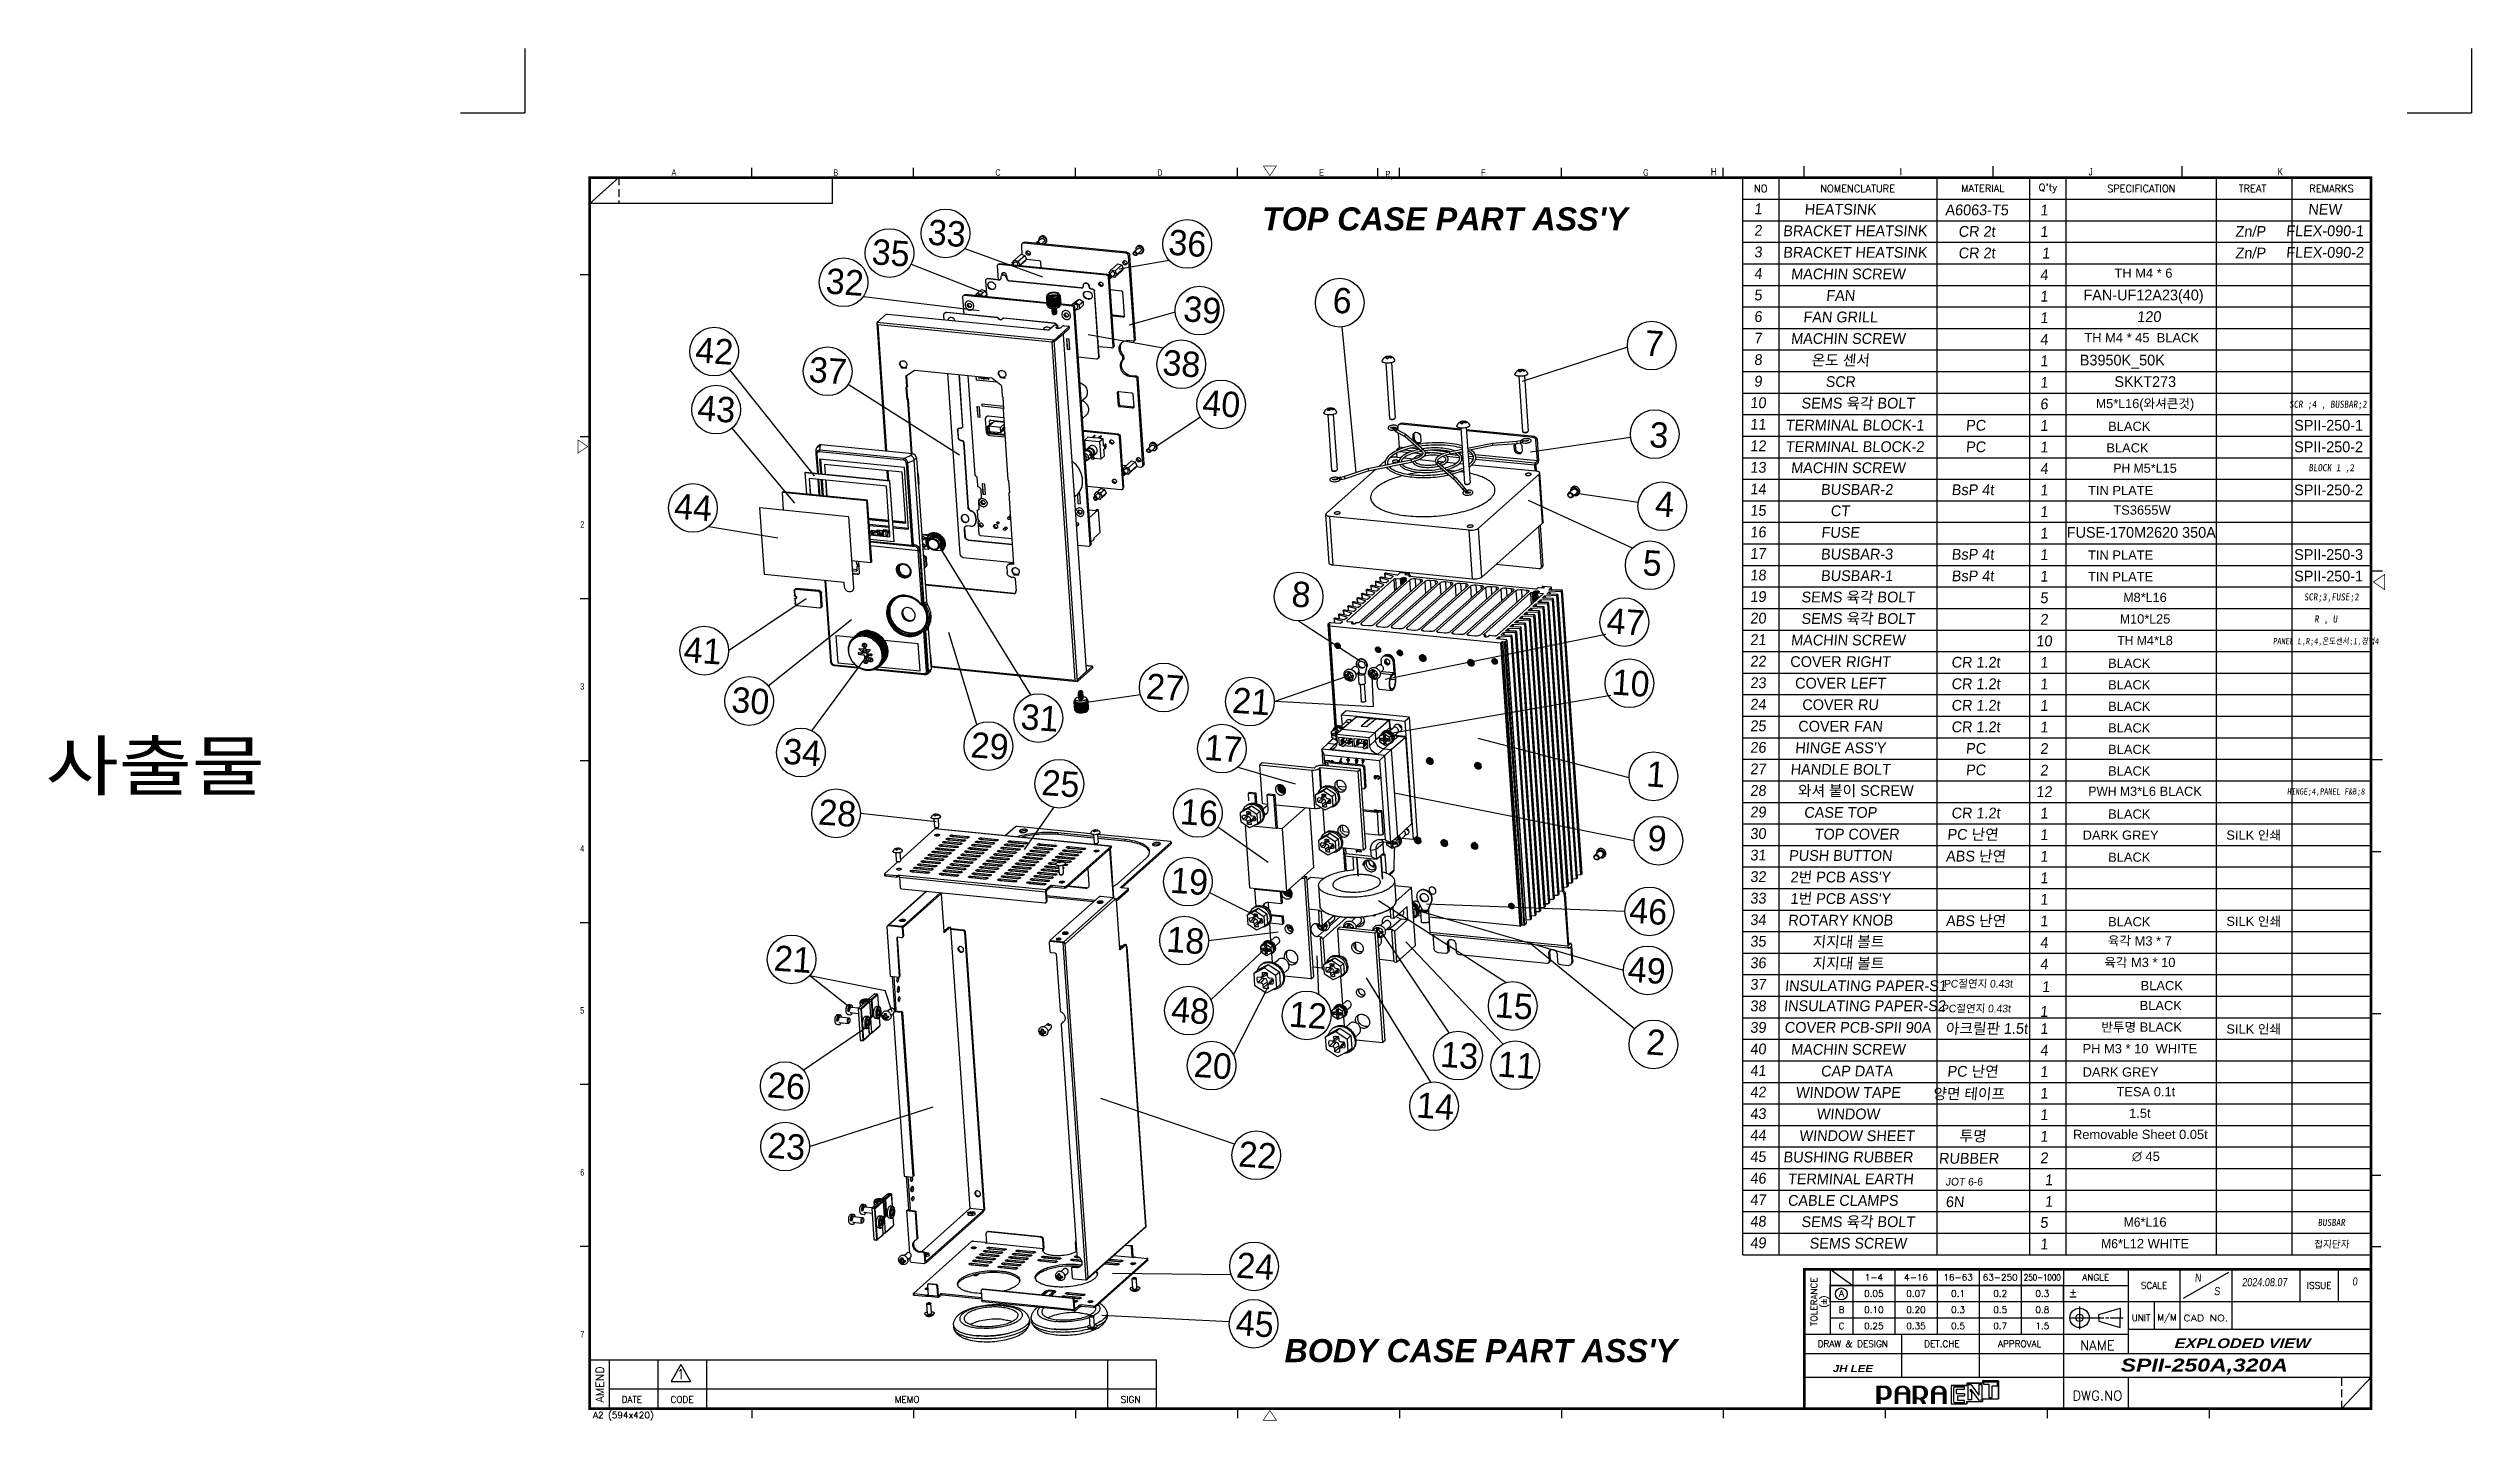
# Model space of a CAD drawing. Extents: x -425 to 6552, y -3049 to 3105.
# Drawn here: x -414 to 334, y -1937 to -1514 of the extents above; entities that cross this region are included whole.
import ezdxf
from ezdxf.enums import TextEntityAlignment as Align

# ---------------------------------------------------------------- set-up
doc = ezdxf.new("R2010")
doc.units = 0
doc.linetypes.add('HIDDEN', pattern=[3.525, 2.35, -1.175])
doc.layers.get('0').update_dxf_attribs({"linetype": 'CONTINUOUS'})
doc.layers.add('CV', color=6, linetype='CONTINUOUS')
doc.layers.add('DIM', color=1, linetype='CONTINUOUS')
doc.styles.add('H', font='', dxfattribs={"width": 0.85, "oblique": 5})
doc.styles.add('N', font='arialbi.ttf', dxfattribs={"width": 0.8, "oblique": 5})
doc.styles.add('OMI-1', font='arial.ttf', dxfattribs={"oblique": 1})
doc.styles.add('SIM', font='simplex')
doc.styles.get("Standard").update_dxf_attribs({"font": 'gulim.ttc', "width": 0.8, "height": 2})
doc.styles.add('TEXTSTYLE_3', font='GOTHIC.TTF')
doc.styles.add('TEXTSTYLE_4', font='arialbi.ttf')
doc.styles.get('H').set_extended_font_data('DotumChe')

msp = doc.modelspace()

# ---------------------------------------------------------------- texts
at = {"width": 0.85}
for s, height, p in [('A', 2, (-221.91, -1552.81)), ('B', 2, (-171.91, -1552.81)), ('C', 2, (-121.91, -1552.81)), ('D', 2, (-71.91, -1552.81)), ('E', 2, (-21.91, -1552.81)), ('F', 2, (28.09, -1552.81)), ('G', 2, (78.09, -1552.81)), ('H', 2.33, (98.97, -1552.71)), ('I', 2.33, (157.3, -1552.71)), ('J', 2.33, (215.63, -1552.71)), ('K', 2.33, (273.97, -1552.71)), ('2', 2, (-250.09, -1661.47)), ('3', 2, (-250.09, -1711.47)), ('4', 2, (-250.09, -1761.47)), ('5', 2, (-250.09, -1811.47)), ('6', 2, (-250.09, -1861.47)), ('7', 2, (-250.09, -1911.47))]:
    msp.add_text(s, height=height, dxfattribs=at).set_placement(p)
at = {"oblique": 5, "width": 0.8}
msp.add_text("`a'", height=2.5, rotation=180, dxfattribs=at).set_placement((0.95, -1551.31))
at = {"style": 'SIM'}
for s, height, p in [('NO', 2.217, (114.43, -1556.74)), ('NOMENCLATURE', 2.2167, (144.35, -1556.74)), ("Q'ty", 2.217, (203.1, -1556.74)), ('SPECIFICATION', 2.2167, (231.91, -1556.74)), ('TREAT', 2.217, (266.27, -1556.74)), ('REMARKS', 2.217, (290.65, -1556.74)), ('1-4', 2, (149.35, -1892.89)), ('4-16', 2, (162.35, -1892.89)), ('16-63', 2, (175.35, -1892.89)), ('63-250', 2, (188.35, -1892.89)), ('ANGLE', 2, (217.85, -1892.89)), ('A', 2, (139.35, -1897.89)), ('0.05', 2, (149.35, -1897.89)), ('0.07', 2, (162.35, -1897.89)), ('0.1', 2, (175.35, -1897.89)), ('0.2', 2, (188.35, -1897.89)), ('0.3', 2, (201.35, -1897.89)), ('SCALE', 2, (235.85, -1895.39)), ('ISSUE', 2, (286.85, -1895.39)), ('C', 2, (139.35, -1907.89)), ('B', 2, (139.35, -1902.89)), ('0.10', 2, (149.35, -1902.89)), ('0.25', 2, (149.35, -1907.89)), ('0.20', 2, (162.35, -1902.89)), ('0.35', 2, (162.35, -1907.89)), ('0.3', 2, (175.35, -1902.89)), ('0.5', 2, (175.35, -1907.89)), ('0.5', 2, (188.35, -1902.89)), ('0.7', 2, (188.35, -1907.89)), ('0.8', 2, (201.35, -1902.89)), ('1.5', 2, (201.35, -1907.89)), ('UNIT', 2, (231.85, -1905.39)), ('M/M', 2, (239.85, -1905.39)), ('DRAW & DESIGN', 2, (142.85, -1913.39)), ('DET.CHE', 2, (170.35, -1913.39)), ('APPROVAL', 2, (194.35, -1913.39)), ('NAME', 3, (218.35, -1913.89)), ('1', 3, (-219.05, -1922.78)), ('DATE', 2, (-234.15, -1930.6)), ('CODE', 2, (-218.65, -1930.6)), ('MEMO', 2, (-149.15, -1930.6)), ('SIGN', 2, (-80.15, -1930.6)), ('DWG.NO', 3, (218.35, -1929.39))]:
    msp.add_text(s, height=height, dxfattribs=at).set_placement(p, align=Align.MIDDLE)
for s, height, p in [('MATERIAL', 2.217, (182.98, -1557.79)), ('+', 2, (210.85, -1898.39))]:
    msp.add_text(s, height=height, dxfattribs=at).set_placement(p, align=Align.CENTER)
at = {"style": 'H', "oblique": 5}
for s, p in [('SCR ;4 , BUSBAR;2', (289.58, -1623.6)), ('BLOCK 1 ,2', (290.65, -1643.19)), ('SCR;3,FUSE;2', (290.65, -1683.09)), ('R , U', (288.94, -1689.91)), ('BUSBAR', (290.65, -1875.94)), ('접지단자', (290.65, -1882.59))]:
    msp.add_text(s, height=2.185, dxfattribs=at).set_placement(p, align=Align.MIDDLE)
at = {"style": 'H', "oblique": 5, "width": 0.85}
for s, p in [('PANEL L,R;4,온도센서;1,경첩4', (288.94, -1696.56)), ('HINGE;4,PANEL F&B;8', (288.94, -1743.11))]:
    msp.add_text(s, height=1.9, dxfattribs=at).set_placement(p, align=Align.MIDDLE)
at = {"color": 7}
for s, height, style, oblique, p in [('INSULATING PAPER-S1', 3.3283, 'TEXTSTYLE_3', 5, (121.83, -1804.53)), ('PC절연지 0.43t', 2.375, 'TEXTSTYLE_3', 5, (170.89, -1803.43)), ('1', 3.33, 'TEXTSTYLE_3', 5, (201.2, -1804.82)), (' BLACK', 2.85, 'OMI-1', 1, (230.58, -1804.23)), ('INSULATING PAPER-S2', 3.3283, 'TEXTSTYLE_3', 5, (121.52, -1810.71)), ('PC절연지 0.43t', 2.375, 'TEXTSTYLE_3', 5, (170.28, -1811.09)), ('1', 3.33, 'TEXTSTYLE_3', 5, (200.6, -1812.48)), (' BLACK', 2.85, 'OMI-1', 1, (230.27, -1810.4)), ('TERMINAL EARTH', 3.3283, 'TEXTSTYLE_3', 5, (122.72, -1864.16)), ('JOT 6-6', 2.375, 'TEXTSTYLE_3', 5, (171.48, -1864.55)), ('1', 3.33, 'TEXTSTYLE_3', 5, (202.09, -1864.46)), ('CABLE CLAMPS', 3.3283, 'TEXTSTYLE_3', 5, (122.72, -1870.81)), ('6N', 3.325, 'TEXTSTYLE_3', 5, (171.48, -1871.2)), ('1', 3.33, 'TEXTSTYLE_3', 5, (202.09, -1871.11))]:
    msp.add_text(s, height=height, dxfattribs=dict(at, style=style, oblique=oblique)).set_placement(p)
at = {"style": 'SIM', "width": 0.8}
msp.add_text('250-1000', height=2, dxfattribs=at).set_placement((201.35, -1892.89), align=Align.MIDDLE)
at = {"oblique": 5}
for s, height, style, width, p in [('N', 2.5, 'OMI-1', 0.8, (248.4, -1894.2)), ('S', 2.5, 'OMI-1', 0.8, (254.35, -1898.37)), ('EXPLODED VIEW', 3, 'N', 1.2, (242.13, -1914.72))]:
    msp.add_text(s, height=height, dxfattribs=dict(at, style=style, width=width)).set_placement(p)
at = {"style": 'OMI-1', "oblique": 5, "width": 0.8}
for s, p in [('0', (297.85, -1895.39)), ('2024.08.07', (269.99, -1895.61))]:
    msp.add_text(s, height=2.5, dxfattribs=at).set_placement(p, align=Align.CENTER)
at = {"style": 'SIM'}
for s, height, p in [('TOLERANCE', 2, (131.85, -1900.39)), ('( )', 2, (134.85, -1900.39)), ('-', 2, (135.48, -1900.36)), ('AMEND', 2.5, (-242.79, -1925.94))]:
    msp.add_text(s, height=height, rotation=90, dxfattribs=at).set_placement(p, align=Align.CENTER)
msp.add_text('+', height=2, rotation=90, dxfattribs=at).set_placement((133.75, -1900.36), align=Align.MIDDLE)
for s, height, style, width, p, p2 in [('CAD NO.', 2, 'SIM', 1.123032, (244.94, -1906.45), (258.74, -1906.45)), ('SPII-250A,320A', 4, 'N', 1.267671, (225.58, -1921.98), (277.16, -1921.98))]:
    msp.add_text(s, height=height, dxfattribs=dict(style=style, width=width)).set_placement(p, p2, align=Align.FIT)
at = {"style": 'N', "width": 1.2}
msp.add_text('JH LEE', height=2.121, dxfattribs=at).set_placement((136.65, -1922.11))
at = {"style": 'SIM'}
msp.add_text('A2 (594x420)', height=2, dxfattribs=at).set_placement((-246.15, -1936.39))
at = {"color": 150, "linetype": 'CONTINUOUS', "char_height": 7.1217, "attachment_point": 2, "style": 'TEXTSTYLE_4'}
for s, insert, width in [("TOP CASE PART ASS'Y", (16.89, -1562.57), 125.9939), ("BODY CASE PART ASS'Y", (27.98, -1911.95), 169.7947)]:
    msp.add_mtext(s, dxfattribs=dict(at, insert=insert, width=width))
at = {"color": 7, "linetype": 'CONTINUOUS', "attachment_point": 2}
for s, insert, char_height, width, style in [('\\Q5.0;1', (113.59, -1561.36), 3.328, 2.5736, 'TEXTSTYLE_3'), ('{\\Q5;HEATSINK}', (139.01, -1561.49), 3.3283, 33.2953, 'TEXTSTYLE_3'), ('{\\Q5;A6063-T5}', (181.11, -1561.68), 3.3283, 13.573, 'TEXTSTYLE_3'), ('\\Q5.0;1', (201.9, -1561.73), 3.328, 2.5736, 'TEXTSTYLE_3'), ('{\\Q5;NEW}', (288.58, -1561.49), 3.328, 33.2953, 'TEXTSTYLE_3'), ('{\\Q5;2}', (113.59, -1568.01), 3.328, 2.5736, 'TEXTSTYLE_3'), ('{\\Q5;BRACKET HEATSINK}', (143.53, -1568.14), 3.3283, 50.2171, 'TEXTSTYLE_3'), ('{\\Q5;CR 2t}', (181.11, -1568.33), 3.3283, 13.573, 'TEXTSTYLE_3'), ('{\\Q5;1}', (201.9, -1568.38), 3.328, 2.5736, 'TEXTSTYLE_3'), ('{\\Q5;Zn/P}', (265.61, -1568.33), 3.328, 13.573, 'TEXTSTYLE_3'), ('{\\Q5;FLEX-090-1}', (288.58, -1568.14), 3.3283, 33.2953, 'TEXTSTYLE_3'), ('{\\Q5;3}', (113.59, -1574.66), 3.328, 2.5736, 'TEXTSTYLE_3'), ('{\\Q5;BRACKET HEATSINK}', (143.53, -1574.79), 3.3283, 50.2171, 'TEXTSTYLE_3'), ('{\\Q5;CR 2t}', (181.11, -1574.98), 3.3283, 13.573, 'TEXTSTYLE_3'), ('\\Q5.0;1', (202.45, -1575.03), 3.328, 2.5736, 'TEXTSTYLE_3'), ('{\\Q5;Zn/P}', (265.61, -1574.98), 3.328, 13.573, 'TEXTSTYLE_3'), ('{\\Q5;FLEX-090-2}', (288.58, -1574.79), 3.3283, 33.2953, 'TEXTSTYLE_3'), ('{\\Q5;4}', (113.59, -1581.31), 3.328, 2.5736, 'TEXTSTYLE_3'), ('{\\Q5;MACHIN SCREW}', (141.38, -1581.44), 3.3283, 38.0242, 'TEXTSTYLE_3'), ('{\\Q5;4}', (201.9, -1581.68), 3.328, 2.5736, 'TEXTSTYLE_3'), ('TH M4 * 6 ', (232.56, -1581.44), 2.85, 46.3718, 'OMI-1'), ('{\\Q5;5}', (113.59, -1587.96), 3.328, 2.5736, 'TEXTSTYLE_3'), ('{\\Q5;FAN}', (139.01, -1588.09), 3.328, 33.2953, 'TEXTSTYLE_3'), ('\\Q5.0;1', (201.9, -1588.33), 3.328, 2.5736, 'TEXTSTYLE_3'), ('{\\Q5;6}', (113.59, -1594.61), 3.328, 2.5736, 'TEXTSTYLE_3'), ('{\\Q5;FAN GRILL}', (139.01, -1594.74), 3.3283, 33.2953, 'TEXTSTYLE_3'), ('\\Q5.0;1', (201.9, -1594.98), 3.328, 2.5736, 'TEXTSTYLE_3'), ('{\\Q5;120   }', (234.29, -1594.63), 3.3283, 34.2574, 'TEXTSTYLE_3'), ('{\\Q5;8}', (113.59, -1607.91), 3.328, 2.5736, 'TEXTSTYLE_3'), ('{\\Q5;7}', (113.59, -1601.26), 3.328, 2.5736, 'TEXTSTYLE_3'), ('{\\Q5;MACHIN SCREW}', (141.38, -1601.39), 3.3283, 38.0242, 'TEXTSTYLE_3'), ('{\\Q5;\\f굴림|b0|i0|c129|p2;온도\\fCentury Gothic|b0|i0|c0|p34; \\f굴림|b0|i0|c129|p2;센\\fCentury Gothic|b0|i0|c0|p34;서}', (139.01, -1608.04), 3.32829, 33.2953, 'TEXTSTYLE_3'), ('{\\Q5;4}', (201.9, -1601.63), 3.328, 2.5736, 'TEXTSTYLE_3'), ('\\Q5.0;1', (201.9, -1608.28), 3.328, 2.5736, 'TEXTSTYLE_3'), ('{\\Q5;1}', (201.9, -1608.28), 3.328, 2.5736, 'TEXTSTYLE_3'), ('B3950K_50K', (226.06, -1608.04), 3.328, 21.7304, 'TEXTSTYLE_3'), ('TH M4 * 45  BLACK', (232, -1601.39), 2.85, 46.3718, 'OMI-1'), ('{\\Q5;9}', (113.59, -1614.56), 3.328, 2.5736, 'TEXTSTYLE_3'), ('{\\Q5;\\f굴림|b0|i0|c129|p2;SCR}', (139.01, -1614.69), 3.3283, 33.2953, 'TEXTSTYLE_3'), ('{\\Q5;1}', (201.9, -1614.93), 3.328, 2.5736, 'TEXTSTYLE_3'), ('SKKT273', (233.14, -1614.69), 3.328, 35.8914, 'TEXTSTYLE_3'), ('{\\Q5;10}', (113.59, -1621.21), 3.328, 2.5736, 'TEXTSTYLE_3'), ('{\\Q5;SEMS \\f굴림|b0|i0|c129|p2;육\\fCentury Gothic|b0|i0|c0|p34;각 BOLT}', (144.43, -1621.34), 3.3283, 44.1282, 'TEXTSTYLE_3'), ('{\\Q5;6}', (201.9, -1621.58), 3.328, 2.5736, 'TEXTSTYLE_3'), ('{\\f굴림|b0|i0|c129|p2;M}5*{\\f굴림|b0|i0|c129|p2;L}16({\\f굴림|b0|i0|c129|p2;와셔큰것})', (233.08, -1621.69), 2.85, 57.639, 'OMI-1'), ('{\\Q5;11}', (113.59, -1627.86), 3.328, 2.5736, 'TEXTSTYLE_3'), ('{\\Q5;TERMINAL BLOCK-1}', (143.45, -1628.13), 3.3283, 48.648, 'TEXTSTYLE_3'), ('{\\Q5;PC}', (180.79, -1628.18), 3.328, 20.0952, 'TEXTSTYLE_3'), ('{\\Q5;1}', (201.9, -1628.23), 3.328, 2.5736, 'TEXTSTYLE_3'), ('BLACK', (228.18, -1628.73), 2.85, 57.639, 'OMI-1'), ('SPII-250-1', (289.76, -1628.18), 3.328, 28.4762, 'TEXTSTYLE_3'), ('{\\Q5;12}', (113.59, -1634.51), 3.328, 2.5736, 'TEXTSTYLE_3'), ('{\\Q5;TERMINAL BLOCK-2}', (143.45, -1634.78), 3.3283, 48.648, 'TEXTSTYLE_3'), ('{\\Q5;PC}', (180.79, -1634.83), 3.328, 20.0952, 'TEXTSTYLE_3'), ('{\\Q5;1}', (201.9, -1634.88), 3.328, 2.5736, 'TEXTSTYLE_3'), ('BLACK', (227.63, -1635.38), 2.85, 57.639, 'OMI-1'), ('SPII-250-2', (289.76, -1634.83), 3.328, 28.4762, 'TEXTSTYLE_3'), ('{\\Q5;13}', (113.59, -1641.16), 3.328, 2.5736, 'TEXTSTYLE_3'), ('{\\Q5;MACHIN SCREW}', (141.38, -1641.29), 3.3283, 38.0242, 'TEXTSTYLE_3'), ('{\\Q5;4}', (201.9, -1641.53), 3.328, 2.5736, 'TEXTSTYLE_3'), ('{\\f굴림|b0|i0|c129|p2;PH M}5*{\\f굴림|b0|i0|c129|p2;L}15', (233.08, -1641.64), 2.85, 57.639, 'OMI-1'), ('{\\Q5;14}', (113.59, -1647.81), 3.328, 2.5736, 'TEXTSTYLE_3'), ('{\\Q5;BUSBAR-2}', (144.07, -1648), 3.3283, 43.4073, 'TEXTSTYLE_3'), ('{\\Q5;BsP 4t}', (179.85, -1648.07), 3.3283, 21.586, 'TEXTSTYLE_3'), ('{\\Q5;1}', (201.9, -1648.18), 3.328, 2.5736, 'TEXTSTYLE_3'), ('TIN PLATE', (225.51, -1648.54), 2.85, 57.639, 'OMI-1'), ('SPII-250-2', (289.76, -1648.13), 3.328, 28.4762, 'TEXTSTYLE_3'), ('{\\Q5;15}', (113.59, -1654.46), 3.328, 2.5736, 'TEXTSTYLE_3'), ('{\\Q5;CT}', (138.91, -1654.59), 3.328, 44.1282, 'TEXTSTYLE_3'), ('{\\Q5;1}', (201.9, -1654.83), 3.328, 2.5736, 'TEXTSTYLE_3'), ('TS3655W', (232.11, -1654.59), 2.85, 57.639, 'OMI-1'), ('{\\Q5;16}', (113.59, -1661.11), 3.328, 2.5736, 'TEXTSTYLE_3'), ('{\\Q5;17}', (113.59, -1667.76), 3.328, 2.5736, 'TEXTSTYLE_3'), ('{\\Q5;BUSBAR-3}', (144.07, -1667.95), 3.3283, 43.4073, 'TEXTSTYLE_3'), ('{\\Q5;FUSE }', (139.01, -1661.24), 3.3283, 33.2953, 'TEXTSTYLE_3'), ('{\\Q5;BsP 4t}', (179.85, -1668.02), 3.3283, 21.586, 'TEXTSTYLE_3'), ('{\\Q5;1}', (201.9, -1661.48), 3.328, 2.5736, 'TEXTSTYLE_3'), ('{\\Q5;1}', (201.9, -1668.13), 3.328, 2.5736, 'TEXTSTYLE_3'), ('FUSE-170M2620 350A', (231.91, -1661.24), 3.3283, 46.563, 'TEXTSTYLE_3'), ('SPII-250-3', (289.76, -1668.08), 3.328, 28.4762, 'TEXTSTYLE_3'), ('{\\Q5;18}', (113.59, -1674.41), 3.328, 2.5736, 'TEXTSTYLE_3'), ('{\\Q5;BUSBAR-1}', (144.07, -1674.6), 3.3283, 43.4073, 'TEXTSTYLE_3'), ('{\\Q5;BsP 4t}', (179.85, -1674.67), 3.3283, 21.586, 'TEXTSTYLE_3'), ('{\\Q5;1}', (201.9, -1674.78), 3.328, 2.5736, 'TEXTSTYLE_3'), ('TIN PLATE', (225.51, -1668.49), 2.85, 57.639, 'OMI-1'), ('TIN PLATE', (225.51, -1675.14), 2.85, 57.639, 'OMI-1'), ('SPII-250-1', (289.76, -1674.73), 3.328, 28.4762, 'TEXTSTYLE_3'), ('{\\Q5;19}', (113.59, -1681.06), 3.328, 2.5736, 'TEXTSTYLE_3'), ('{\\Q5;SEMS \\f굴림|b0|i0|c129|p2;육\\fCentury Gothic|b0|i0|c0|p34;각 BOLT}', (144.43, -1681.19), 3.3283, 44.1282, 'TEXTSTYLE_3'), ('{\\Q5;5}', (201.9, -1681.43), 3.328, 2.5736, 'TEXTSTYLE_3'), ('{\\f굴림|b0|i0|c129|p2;M}8*{\\f굴림|b0|i0|c129|p2;L}16', (233.08, -1681.54), 2.85, 57.639, 'OMI-1'), ('{\\Q5;20}', (113.59, -1687.71), 3.328, 2.5736, 'TEXTSTYLE_3'), ('{\\Q5;SEMS \\f굴림|b0|i0|c129|p2;육\\fCentury Gothic|b0|i0|c0|p34;각 BOLT}', (144.43, -1687.84), 3.3283, 44.1282, 'TEXTSTYLE_3'), ('{\\Q5;2}', (201.9, -1688.08), 3.328, 2.5736, 'TEXTSTYLE_3'), ('{\\f굴림|b0|i0|c129|p2;M}10*{\\f굴림|b0|i0|c129|p2;L}25', (233.08, -1688.19), 2.85, 57.639, 'OMI-1'), ('{\\Q5;21}', (113.59, -1694.36), 3.328, 2.5736, 'TEXTSTYLE_3'), ('{\\Q5;MACHIN SCREW}', (141.38, -1694.49), 3.3283, 38.0242, 'TEXTSTYLE_3'), ('{\\Q5;10}', (201.9, -1694.73), 3.328, 2.5736, 'TEXTSTYLE_3'), ('{\\f굴림|b0|i0|c129|p2;TH M}4*{\\f굴림|b0|i0|c129|p2;L}8 ', (233.08, -1694.84), 2.85, 57.639, 'OMI-1'), ('{\\Q5;22}', (113.59, -1701.01), 3.328, 2.5736, 'TEXTSTYLE_3'), ('COVER{\\Q5; RIGHT}', (139.01, -1701.14), 3.3283, 33.2953, 'TEXTSTYLE_3'), ('{\\Q5;CR 1.2t}', (180.79, -1701.33), 3.3283, 20.0952, 'TEXTSTYLE_3'), ('\\Q5.0;1', (201.9, -1701.38), 3.328, 2.5736, 'TEXTSTYLE_3'), ('BLACK', (228.18, -1701.88), 2.85, 57.639, 'OMI-1'), ('{\\Q5;23}', (113.59, -1707.66), 3.328, 2.5736, 'TEXTSTYLE_3'), ('COVER {\\Q5;LEFT}', (139.01, -1707.79), 3.3283, 33.2953, 'TEXTSTYLE_3'), ('{\\Q5;CR 1.2t}', (180.79, -1707.98), 3.3283, 20.0952, 'TEXTSTYLE_3'), ('\\Q5.0;1', (201.9, -1708.03), 3.328, 2.5736, 'TEXTSTYLE_3'), ('BLACK', (228.18, -1708.53), 2.85, 57.639, 'OMI-1'), ('{\\Q5;24}', (113.59, -1714.31), 3.328, 2.5736, 'TEXTSTYLE_3'), ('COVER{\\Q5; RU}', (139.01, -1714.44), 3.3283, 33.2953, 'TEXTSTYLE_3'), ('{\\Q5;CR 1.2t}', (180.79, -1714.63), 3.3283, 20.0952, 'TEXTSTYLE_3'), ('\\Q5.0;1', (201.9, -1714.68), 3.328, 2.5736, 'TEXTSTYLE_3'), ('BLACK', (228.18, -1715.18), 2.85, 57.639, 'OMI-1'), ('{\\Q5;25}', (113.59, -1720.96), 3.328, 2.5736, 'TEXTSTYLE_3'), ('{\\Q5;26}', (113.59, -1727.61), 3.328, 2.5736, 'TEXTSTYLE_3'), ("{\\Q5;HINGE ASS'Y}", (139.01, -1727.74), 3.3283, 33.2953, 'TEXTSTYLE_3'), ('COVER{\\Q5; FAN}', (139.01, -1721.09), 3.3283, 33.2953, 'TEXTSTYLE_3'), ('{\\Q5;CR 1.2t}', (180.79, -1721.28), 3.3283, 20.0952, 'TEXTSTYLE_3'), ('{\\Q5;PC}', (180.79, -1727.93), 3.328, 20.0952, 'TEXTSTYLE_3'), ('{\\Q5;2}', (201.9, -1727.98), 3.328, 2.5736, 'TEXTSTYLE_3'), ('\\Q5.0;1', (201.9, -1721.33), 3.328, 2.5736, 'TEXTSTYLE_3'), ('BLACK', (228.18, -1721.83), 2.85, 57.639, 'OMI-1'), ('{\\Q5;27}', (113.59, -1734.26), 3.328, 2.5736, 'TEXTSTYLE_3'), ('{\\Q5;HANDLE BOLT}', (139.01, -1734.39), 3.3283, 33.2953, 'TEXTSTYLE_3'), ('{\\Q5;PC}', (180.79, -1734.58), 3.328, 20.0952, 'TEXTSTYLE_3'), ('{\\Q5;2}', (201.9, -1734.63), 3.328, 2.5736, 'TEXTSTYLE_3'), ('BLACK', (228.18, -1728.48), 2.85, 57.639, 'OMI-1'), ('BLACK', (228.18, -1735.13), 2.85, 57.639, 'OMI-1'), ('{\\Q5;28}', (113.59, -1740.91), 3.328, 2.5736, 'TEXTSTYLE_3'), ('{\\f굴림|b0|i0|c129|p2;와셔} {\\f굴림|b0|i0|c129|p2;붙이} SCREW', (143.79, -1740.96), 3.3283, 56.7072, 'TEXTSTYLE_3'), ('{\\Q5;12}', (201.9, -1741.28), 3.328, 2.5736, 'TEXTSTYLE_3'), ('{\\f굴림|b0|i0|c129|p2;PWH M}3*{\\f굴림|b0|i0|c129|p2;L}6 BLACK', (233.08, -1741.39), 2.85, 57.639, 'OMI-1'), ('{\\Q5;29}', (113.59, -1747.56), 3.328, 2.5736, 'TEXTSTYLE_3'), ('{\\Q5;CASE TOP}', (139.01, -1747.69), 3.3283, 33.2953, 'TEXTSTYLE_3'), ('{\\Q5;CR 1.2t}', (180.79, -1747.88), 3.3283, 20.0952, 'TEXTSTYLE_3'), ('\\Q5.0;1', (201.9, -1747.93), 3.328, 2.5736, 'TEXTSTYLE_3'), ('BLACK', (228.18, -1748.43), 2.85, 57.639, 'OMI-1'), ('{\\Q5;30}', (113.59, -1754.21), 3.328, 2.5736, 'TEXTSTYLE_3'), ('{\\Q5;TOP COVER}', (144.07, -1754.4), 3.3283, 43.4073, 'TEXTSTYLE_3'), ('{\\Q5;PC \\f굴림|b0|i0|c129|p2;난연}', (179.85, -1754.47), 3.3283, 21.586, 'TEXTSTYLE_3'), ('\\Q5.0;1', (201.9, -1754.58), 3.328, 2.5736, 'TEXTSTYLE_3'), ('DARK GREY', (225.51, -1754.94), 2.85, 57.639, 'OMI-1'), ('SILK {\\f굴림|b0|i0|c129|p2;인}쇄', (266.6, -1754.94), 2.85, 57.639, 'OMI-1'), ('{\\Q5;31}', (113.59, -1760.86), 3.328, 2.5736, 'TEXTSTYLE_3'), ('{\\Q5;PUSH BUTTON}', (139.01, -1760.99), 3.3283, 33.2953, 'TEXTSTYLE_3'), ('{\\Q5;ABS \\f굴림|b0|i0|c129|p2;난연}', (180.79, -1761.18), 3.3283, 20.0952, 'TEXTSTYLE_3'), ('\\Q5.0;1', (201.9, -1761.23), 3.328, 2.5736, 'TEXTSTYLE_3'), ('BLACK', (228.18, -1761.73), 2.85, 57.639, 'OMI-1'), ('{\\Q5;32}', (113.59, -1767.51), 3.328, 2.5736, 'TEXTSTYLE_3'), ("{\\Q5;2\\f굴림|b0|i0|c129|p2;번\\fCentury Gothic|b0|i0|c0|p34; PCB ASS'Y}", (139.01, -1767.64), 3.3283, 33.2953, 'TEXTSTYLE_3'), ('\\Q5.0;1', (201.9, -1767.88), 3.328, 2.5736, 'TEXTSTYLE_3'), ('{\\Q5;33}', (113.59, -1774.16), 3.328, 2.5736, 'TEXTSTYLE_3'), ("{\\Q5;1\\f굴림|b0|i0|c129|p2;번\\fCentury Gothic|b0|i0|c0|p34; PCB ASS'Y}", (139.01, -1774.29), 3.3283, 33.2953, 'TEXTSTYLE_3'), ('\\Q5.0;1', (201.9, -1774.53), 3.328, 2.5736, 'TEXTSTYLE_3'), ('{\\Q5;34}', (113.59, -1780.81), 3.328, 2.5736, 'TEXTSTYLE_3'), ('{\\Q5;35}', (113.59, -1787.46), 3.328, 2.5736, 'TEXTSTYLE_3'), ('{\\Q5;ROTARY KNOB}', (139.01, -1780.94), 3.3283, 33.2953, 'TEXTSTYLE_3'), ('{\\Q5;\\f굴림|b0|i0|c129|p2;지지대\\fCentury Gothic|b0|i0|c0|p34; \\f굴림|b0|i0|c129|p2;볼\\fCentury Gothic|b0|i0|c0|p34;트}', (141.38, -1787.59), 3.32829, 38.0242, 'TEXTSTYLE_3'), ('{\\Q5;ABS \\f굴림|b0|i0|c129|p2;난연}', (180.79, -1781.13), 3.3283, 20.0952, 'TEXTSTYLE_3'), ('{\\Q5;4}', (201.9, -1787.83), 3.328, 2.5736, 'TEXTSTYLE_3'), ('\\Q5.0;1', (201.9, -1781.18), 3.328, 2.5736, 'TEXTSTYLE_3'), ('{\\f굴림|b0|i0|c129|p2;육각} M3 * 7', (231.45, -1787.59), 2.85, 46.3718, 'OMI-1'), ('BLACK', (228.18, -1781.68), 2.85, 57.639, 'OMI-1'), ('SILK {\\f굴림|b0|i0|c129|p2;인}쇄', (266.6, -1781.54), 2.85, 57.639, 'OMI-1'), ('{\\Q5;36}', (113.59, -1794.11), 3.328, 2.5736, 'TEXTSTYLE_3'), ('{\\Q5;\\f굴림|b0|i0|c129|p2;지지대\\fCentury Gothic|b0|i0|c0|p34; \\f굴림|b0|i0|c129|p2;볼\\fCentury Gothic|b0|i0|c0|p34;트}', (141.38, -1794.24), 3.32829, 38.0242, 'TEXTSTYLE_3'), ('{\\Q5;4}', (201.9, -1794.48), 3.328, 2.5736, 'TEXTSTYLE_3'), ('{\\f굴림|b0|i0|c129|p2;육각} M3 * 10', (231.45, -1794.24), 2.85, 46.3718, 'OMI-1'), ('{\\Q5;37}', (113.59, -1800.76), 3.328, 2.5736, 'TEXTSTYLE_3'), ('{\\Q5;38}', (113.59, -1807.41), 3.328, 2.5736, 'TEXTSTYLE_3'), ('{\\Q5;39}', (113.59, -1814.06), 3.328, 2.5736, 'TEXTSTYLE_3'), ('{\\Q5;COVER PCB-SPII 90A}', (144.36, -1814.06), 3.3283, 47.6475, 'TEXTSTYLE_3'), ('{\\Q5;\\f굴림|b0|i0|c129|p2;아크릴판\\fCentury Gothic|b0|i0|c0|p34; 1.5t }', (184.15, -1814.38), 3.3283, 26.8126, 'TEXTSTYLE_3'), ('\\Q5.0;1', (201.9, -1814.43), 3.328, 2.5736, 'TEXTSTYLE_3'), ('{\\f굴림|b0|i0|c129|p2;반투명} BLACK', (232, -1814.19), 2.85, 46.3718, 'OMI-1'), ('SILK {\\f굴림|b0|i0|c129|p2;인}쇄', (266.6, -1814.79), 2.85, 57.639, 'OMI-1'), ('{\\Q5;40}', (113.59, -1820.71), 3.328, 2.5736, 'TEXTSTYLE_3'), ('{\\Q5;MACHIN SCREW}', (141.38, -1820.84), 3.3283, 38.0242, 'TEXTSTYLE_3'), ('{\\Q5;4}', (201.9, -1821.08), 3.328, 2.5736, 'TEXTSTYLE_3'), ('PH M3 * 10  WHITE', (231.45, -1820.84), 2.85, 46.3718, 'OMI-1'), ('{\\Q5;41}', (113.59, -1827.36), 3.328, 2.5736, 'TEXTSTYLE_3'), ('{\\Q5;CAP DATA}', (144.07, -1827.55), 3.3283, 43.4073, 'TEXTSTYLE_3'), ('{\\Q5;PC \\f굴림|b0|i0|c129|p2;난연}', (179.85, -1827.62), 3.3283, 21.586, 'TEXTSTYLE_3'), ('\\Q5.0;1', (201.9, -1827.73), 3.328, 2.5736, 'TEXTSTYLE_3'), ('DARK GREY', (225.51, -1828.09), 2.85, 57.639, 'OMI-1'), ('{\\Q5;42}', (113.59, -1834.01), 3.328, 2.5736, 'TEXTSTYLE_3'), ('{\\Q5;WINDOW TAPE}', (141.38, -1834.14), 3.3283, 38.0242, 'TEXTSTYLE_3'), ('{\\Q5; \\f굴림|b0|i0|c129|p2;양면\\fCentury Gothic|b0|i0|c0|p34; \\f굴림|b0|i0|c129|p2;테이\\fCentury Gothic|b0|i0|c0|p34;프}', (178.02, -1834.53), 3.32829, 38.0242, 'TEXTSTYLE_3'), ('{\\Q5;1}', (201.9, -1834.38), 3.328, 2.5736, 'TEXTSTYLE_3'), ('{\\fArial|b0|i0|c0|p34;\\W1.35798; }TESA 0.1t', (232.56, -1834.14), 2.85, 46.3718, 'OMI-1'), ('{\\Q5;43}', (113.59, -1840.66), 3.328, 2.5736, 'TEXTSTYLE_3'), ('{\\Q5;44}', (113.59, -1847.31), 3.328, 2.5736, 'TEXTSTYLE_3'), ('{\\Q5;WINDOW SHEET}', (144.07, -1847.5), 3.3283, 43.4073, 'TEXTSTYLE_3'), ('{\\Q5;WINDOW}', (141.38, -1840.79), 3.3283, 38.0242, 'TEXTSTYLE_3'), ('{\\Q5;\\f굴림|b0|i0|c129|p2;투\\fCentury Gothic|b0|i0|c0|p34;명}', (179.85, -1847.57), 3.3283, 21.586, 'TEXTSTYLE_3'), ('{\\Q5;1}', (201.9, -1841.03), 3.328, 2.5736, 'TEXTSTYLE_3'), ('\\Q5.0;1', (201.9, -1847.68), 3.328, 2.5736, 'TEXTSTYLE_3'), ('Removable Sheet 0.05t', (231.61, -1847.34), 2.85, 57.639, 'OMI-1'), ('1.5t', (231.45, -1840.79), 2.85, 46.3718, 'OMI-1'), ('{\\Q5;45}', (113.59, -1853.96), 3.328, 2.5736, 'TEXTSTYLE_3'), ('{\\Q5;BUSHING RUBBER}', (141.38, -1854.09), 3.3283, 38.0242, 'TEXTSTYLE_3'), ('{\\Q5; RUBBER}', (178.02, -1854.48), 3.3283, 38.0242, 'TEXTSTYLE_3'), ('{\\Q5;2}', (201.9, -1854.33), 3.328, 2.5736, 'TEXTSTYLE_3'), ('{\\fArial|b0|i0|c0|p34;\\W1.36088; }∅^I45', (232.56, -1854.09), 2.85, 46.3718, 'OMI-1'), ('{\\Q5;46}', (113.59, -1860.61), 3.328, 2.5736, 'TEXTSTYLE_3'), ('{\\Q5;47}', (113.59, -1867.26), 3.328, 2.5736, 'TEXTSTYLE_3'), ('{\\Q5;48}', (113.59, -1873.91), 3.328, 2.5736, 'TEXTSTYLE_3'), ('{\\Q5;SEMS \\f굴림|b0|i0|c129|p2;육\\fCentury Gothic|b0|i0|c0|p34;각 BOLT}', (144.43, -1874.04), 3.3283, 44.1282, 'TEXTSTYLE_3'), ('{\\Q5;5}', (201.9, -1874.28), 3.328, 2.5736, 'TEXTSTYLE_3'), ('{\\f굴림|b0|i0|c129|p2;M6}*{\\f굴림|b0|i0|c129|p2;L}16', (233.08, -1874.39), 2.85, 57.639, 'OMI-1'), ('{\\Q5;49}', (113.59, -1880.56), 3.328, 2.5736, 'TEXTSTYLE_3'), ('{\\Q5;SEMS \\f굴림|b0|i0|c129|p2;SCREW}', (144.43, -1880.69), 3.3283, 44.1282, 'TEXTSTYLE_3'), ('{\\Q5;1}', (201.9, -1880.93), 3.328, 2.5736, 'TEXTSTYLE_3'), ('{\\f굴림|b0|i0|c129|p2;M6}*{\\f굴림|b0|i0|c129|p2;L}12 WHITE', (233.08, -1881.04), 2.85, 57.639, 'OMI-1')]:
    msp.add_mtext(s, dxfattribs=dict(at, insert=insert, char_height=char_height, width=width, style=style))
at = {"color": 7, "linetype": 'CONTINUOUS', "insert": (232.61, -1587.95), "char_height": 3.3283, "attachment_point": 2, "style": 'TEXTSTYLE_3'}
msp.add_mtext('FAN-UF12A23(40)', dxfattribs=at)
at = {"layer": 'CV', "color": 6, "style": 'N', "width": 1.2}
msp.add_text('사출물', height=15, dxfattribs=at).set_placement((-381.31, -1734.79), align=Align.MIDDLE)
at = {"layer": 'DIM', "color": 1, "linetype": 'CONTINUOUS', "attachment_point": 1, "rotation": 356.03574, "style": 'TEXTSTYLE_3'}
for s, insert, char_height, width in [('33', (-142.42, -1566.23), 7.826, 15.7395), ('36', (-68.13, -1569.34), 7.826, 15.7395), ('35', (-159.73, -1572.29), 7.826, 15.7395), ('32', (-173.92, -1581.31), 7.826, 15.7395), ('39', (-63.53, -1589.89), 7.826, 15.7395), ('6', (-17.43, -1587.23), 7.83, 15.7395), ('7', (78.9, -1600.45), 7.83, 15.7395), ('42', (-214.19, -1602.58), 7.826, 15.7395), ('38', (-69.95, -1606.5), 7.826, 15.7395), ('37', (-179.14, -1608.64), 7.826, 15.7395), ('43', (-213.57, -1620.48), 7.826, 15.7395), ('40', (-57.65, -1618.89), 7.826, 15.7395), ('3', (80.36, -1628.73), 7.83, 15.3717), ('44', (-220.73, -1650.84), 7.826, 15.7395), ('4', (82.15, -1650.06), 7.83, 15.7395), ('5', (78.31, -1668.27), 7.83, 16.4801), ('8', (-30.11, -1677.94), 7.83, 15.7395), ('47', (67.18, -1686.21), 7.826, 15.7395), ('41', (-217.77, -1695.1), 7.826, 10.2356), ('10', (68.74, -1705.1), 7.826, 15.7395), ('30', (-203.06, -1710.58), 7.826, 15.7395), ('27', (-75.05, -1706.41), 7.826, 15.7395), ('21', (-48.43, -1710.76), 7.826, 15.7395), ('31', (-113.76, -1715.84), 7.826, 15.7395), ('34', (-187.08, -1726.49), 7.826, 15.7395), ('29', (-129.19, -1724.51), 7.826, 15.7395), ('17', (-57.07, -1725.29), 7.826, 15.7395), ('1', (79.43, -1733.45), 7.83, 15.7395), ('25', (-107.29, -1736.14), 7.826, 15.7395), ('28', (-176.23, -1745.25), 7.826, 15.7395), ('16', (-64.53, -1745.14), 7.826, 15.7395), ('9', (79.78, -1753.27), 7.83, 15.7395), ('19', (-67.59, -1766.32), 7.826, 15.7395), ('46', (74.18, -1775.54), 7.826, 15.7395), ('18', (-68.74, -1784.54), 7.826, 15.7395), ('21', (-189.95, -1790.35), 7.826, 15.7395), ('49', (73.71, -1793.77), 7.826, 15.7395), ('48', (-67.27, -1806.17), 7.826, 15.7395), ('12', (-30.91, -1807.65), 7.826, 15.7395), ('15', (32.7, -1804.75), 7.826, 15.7395), ('2', (79.43, -1816.21), 7.83, 15.7395), ('20', (-60.26, -1823.15), 7.826, 15.7395), ('13', (15.82, -1820.05), 7.826, 15.7395), ('11', (33.47, -1823.05), 7.826, 7.0992), ('26', (-192.04, -1829.48), 7.826, 15.7395), ('14', (8.42, -1835.7), 7.826, 15.7395), ('23', (-191.95, -1848.12), 7.826, 15.7395), ('22', (-46.49, -1850.82), 7.826, 15.7395), ('24', (-47.17, -1885.14), 7.826, 15.7395), ('45', (-47.3, -1902.85), 7.826, 15.7395)]:
    msp.add_mtext(s, dxfattribs=dict(at, insert=insert, char_height=char_height, width=width))

# ---------------------------------------------------------------- blocks, each defined once
blk = doc.blocks.new('L1')
at = {"const_width": 0.3}
blk.add_lwpolyline([(0, 10), (0, 5), (72, 5), (72, 10), (0, 10)], dxfattribs=at)
blk.add_circle((3.44, 7.38), 1.84)

# ---------------------------------------------------------------- hatches: boundary and pattern name
h = msp.add_hatch(color=256)
edge = h.paths.add_edge_path()
edge.add_spline(control_points=[(153.27, -1929.59), (153.06, -1929.83), (152.75, -1929.99), (152.27, -1929.99), (152.15, -1929.99), (151.99, -1929.97), (151.79, -1929.93), (151.58, -1929.88), (151.47, -1929.77), (151.42, -1929.72), (151.42, -1929.65), (151.42, -1927.2), (151.42, -1927.05), (151.55, -1927.05), (152.32, -1927.05), (152.32, -1927.05), (152.77, -1927.05), (153.06, -1927.17), (153.27, -1927.42), (153.49, -1927.67), (153.56, -1928.09), (153.56, -1928.46), (153.56, -1928.84), (153.49, -1929.35), (153.27, -1929.59)], knot_values=[0, 0, 0, 0, 1, 1, 1, 2, 2, 2, 3, 3, 3, 4, 4, 4, 5, 5, 5, 6, 6, 6, 7, 7, 7, 8, 8, 8, 8], degree=3, periodic=0)
edge = h.paths.add_edge_path(flags=16)
edge.add_spline(control_points=[(152.36, -1926.29), (152.36, -1926.29), (150.29, -1926.29), (150.29, -1926.29), (150.29, -1926.29), (150.09, -1926.29), (150.09, -1926.29), (150.09, -1926.29), (150.09, -1931.94), (150.09, -1931.94), (150.09, -1931.94), (151.42, -1931.94), (151.42, -1931.94), (151.42, -1931.94), (151.42, -1930.76), (151.42, -1930.58), (151.55, -1930.62), (151.72, -1930.71), (152.32, -1930.73), (152.96, -1930.75), (153.89, -1930.54), (154.29, -1930.04), (154.69, -1929.56), (154.89, -1929.03), (154.89, -1928.47), (154.89, -1927.81), (154.66, -1927.25), (154.22, -1926.8), (153.77, -1926.36), (153.15, -1926.29), (152.36, -1926.29)], knot_values=[0, 0, 0, 0, 1, 1, 1, 2, 2, 2, 3, 3, 3, 4, 4, 4, 5, 5, 5, 6, 6, 6, 7, 7, 7, 8, 8, 8, 9, 9, 9, 10, 10, 10, 10], degree=3, periodic=0)
h = msp.add_hatch(color=256)
edge = h.paths.add_edge_path()
edge.add_spline(control_points=[(159.36, -1928.43), (159.22, -1928.43), (156.96, -1928.43), (156.95, -1928.43), (156.95, -1928.43), (156.95, -1928.41), (156.95, -1928.41), (156.95, -1928.1), (157.04, -1927.56), (157.23, -1927.34), (157.4, -1927.14), (157.72, -1926.97), (158.14, -1926.97), (158.55, -1926.97), (158.84, -1927.1), (159.04, -1927.3), (159.25, -1927.51), (159.36, -1928.1), (159.36, -1928.41), (159.36, -1928.41), (159.36, -1928.42), (159.36, -1928.43)], knot_values=[0, 0, 0, 0, 1, 1, 1, 2, 2, 2, 3, 3, 3, 4, 4, 4, 5, 5, 5, 6, 6, 6, 7, 7, 7, 7], degree=3, periodic=0)
edge = h.paths.add_edge_path(flags=16)
edge.add_spline(control_points=[(158.14, -1926.29), (157.24, -1926.29), (156.67, -1926.52), (156.28, -1926.97), (155.91, -1927.42), (155.72, -1927.8), (155.72, -1928.33), (155.72, -1928.33), (155.72, -1931.94), (155.72, -1931.94), (155.72, -1931.94), (156.95, -1931.94), (156.95, -1931.94), (156.95, -1931.94), (156.95, -1930.25), (156.95, -1929.15), (156.96, -1929.15), (159.22, -1929.15), (159.36, -1929.15), (159.36, -1929.29), (159.36, -1931.94), (159.36, -1931.94), (159.36, -1931.94), (160.6, -1931.94), (160.6, -1931.94), (160.6, -1931.94), (160.6, -1928.33), (160.6, -1928.33), (160.6, -1927.8), (160.41, -1927.42), (160.03, -1926.97), (159.64, -1926.52), (159.03, -1926.29), (158.14, -1926.29)], knot_values=[0, 0, 0, 0, 1, 1, 1, 2, 2, 2, 3, 3, 3, 4, 4, 4, 5, 5, 5, 6, 6, 6, 7, 7, 7, 8, 8, 8, 9, 9, 9, 10, 10, 10, 11, 11, 11, 11], degree=3, periodic=0)
h = msp.add_hatch(color=256)
edge = h.paths.add_edge_path()
edge.add_spline(control_points=[(164.47, -1929.64), (164.21, -1929.88), (163.89, -1930), (163.45, -1930), (163.33, -1930), (163.18, -1929.99), (163.03, -1929.93), (162.89, -1929.89), (162.63, -1929.74), (162.59, -1929.71), (162.59, -1929.63), (162.59, -1927.16), (162.59, -1927.01), (162.72, -1927.01), (163.57, -1927.01), (163.57, -1927.01), (163.97, -1927.01), (164.2, -1927.21), (164.44, -1927.47), (164.69, -1927.72), (164.81, -1928.14), (164.81, -1928.49), (164.81, -1928.87), (164.73, -1929.41), (164.47, -1929.64)], knot_values=[0, 0, 0, 0, 1, 1, 1, 2, 2, 2, 3, 3, 3, 4, 4, 4, 5, 5, 5, 6, 6, 6, 7, 7, 7, 8, 8, 8, 8], degree=3, periodic=0)
edge = h.paths.add_edge_path(flags=16)
edge.add_spline(control_points=[(163.61, -1926.29), (163.61, -1926.29), (161.54, -1926.29), (161.54, -1926.29), (161.54, -1926.29), (161.34, -1926.29), (161.34, -1926.29), (161.34, -1926.29), (161.34, -1931.94), (161.34, -1931.94), (161.34, -1931.94), (162.59, -1931.94), (162.59, -1931.94), (162.59, -1931.94), (162.59, -1930.71), (162.59, -1930.53), (162.73, -1930.57), (162.86, -1930.61), (162.98, -1930.63), (162.98, -1930.63), (163.37, -1930.68), (163.47, -1930.69), (163.67, -1930.84), (163.84, -1931.12), (163.97, -1931.3), (164.1, -1931.5), (164.25, -1931.94), (164.25, -1931.94), (164.25, -1931.94), (165.44, -1931.94), (165.44, -1931.94), (165.44, -1931.94), (165.28, -1931.28), (165.11, -1931.02), (165.01, -1930.86), (164.87, -1930.7), (164.69, -1930.54), (165.06, -1930.39), (165.41, -1930.16), (165.65, -1929.87), (165.97, -1929.49), (166.1, -1929.03), (166.1, -1928.5), (166.1, -1927.78), (165.91, -1927.36), (165.45, -1926.93), (164.99, -1926.51), (164.38, -1926.29), (163.61, -1926.29)], knot_values=[0, 0, 0, 0, 1, 1, 1, 2, 2, 2, 3, 3, 3, 4, 4, 4, 5, 5, 5, 6, 6, 6, 7, 7, 7, 8, 8, 8, 9, 9, 9, 10, 10, 10, 11, 11, 11, 12, 12, 12, 13, 13, 13, 14, 14, 14, 15, 15, 15, 16, 16, 16, 16], degree=3, periodic=0)
h = msp.add_hatch(color=256)
edge = h.paths.add_edge_path()
edge.add_spline(control_points=[(170.61, -1928.43), (170.47, -1928.43), (168.21, -1928.43), (168.2, -1928.43), (168.2, -1928.43), (168.2, -1928.41), (168.2, -1928.41), (168.2, -1928.1), (168.29, -1927.56), (168.48, -1927.34), (168.65, -1927.14), (168.97, -1926.97), (169.39, -1926.97), (169.8, -1926.97), (170.09, -1927.1), (170.29, -1927.3), (170.5, -1927.51), (170.61, -1928.1), (170.61, -1928.41), (170.61, -1928.41), (170.61, -1928.42), (170.61, -1928.43)], knot_values=[0, 0, 0, 0, 1, 1, 1, 2, 2, 2, 3, 3, 3, 4, 4, 4, 5, 5, 5, 6, 6, 6, 7, 7, 7, 7], degree=3, periodic=0)
edge = h.paths.add_edge_path(flags=16)
edge.add_spline(control_points=[(169.39, -1926.29), (168.49, -1926.29), (167.92, -1926.52), (167.53, -1926.97), (167.16, -1927.42), (166.97, -1927.8), (166.97, -1928.33), (166.97, -1928.33), (166.97, -1931.94), (166.97, -1931.94), (166.97, -1931.94), (168.2, -1931.94), (168.2, -1931.94), (168.2, -1931.94), (168.2, -1930.25), (168.2, -1929.15), (168.21, -1929.15), (170.47, -1929.15), (170.61, -1929.15), (170.61, -1929.29), (170.61, -1931.94), (170.61, -1931.94), (170.61, -1931.94), (171.85, -1931.94), (171.85, -1931.94), (171.85, -1931.94), (171.85, -1928.33), (171.85, -1928.33), (171.85, -1927.8), (171.66, -1927.42), (171.28, -1926.97), (170.89, -1926.52), (170.28, -1926.29), (169.39, -1926.29)], knot_values=[0, 0, 0, 0, 1, 1, 1, 2, 2, 2, 3, 3, 3, 4, 4, 4, 5, 5, 5, 6, 6, 6, 7, 7, 7, 8, 8, 8, 9, 9, 9, 10, 10, 10, 11, 11, 11, 11], degree=3, periodic=0)

# ---------------------------------------------------------------- linework, layer by layer
for p, q in [((-267.15, -1513.51), (-267.15, -1533.39)), ((333.89, -1513.51), (333.89, -1533.39)), ((333.89, -1513.51), (333.89, -1533.39)), ((333.89, -1513.51), (333.89, -1533.39)), ((-287.03, -1533.39), (-267.15, -1533.39)), ((314.01, -1533.39), (333.89, -1533.39)), ((314.01, -1533.39), (333.89, -1533.39)), ((314.01, -1533.39), (333.89, -1533.39)), ((-247.15, -1561.39), (-238.15, -1553.39)), ((-197.15, -1553.39), (-197.15, -1550.39)), ((-172.15, -1561.39), (-172.15, -1553.39)), ((-147.15, -1553.39), (-147.15, -1550.39)), ((-97.15, -1553.39), (-97.15, -1550.39)), ((-47.15, -1553.39), (-47.15, -1550.39)), ((-3.89, -1550.46), (-3.89, -1552.21)), ((-3.89, -1552.21), (-3.89, -1553.71)), ((2.85, -1553.39), (2.85, -1550.39)), ((52.85, -1553.39), (52.85, -1550.39)), ((102.85, -1553.39), (102.85, -1550.39)), ((108.89, -1885.89), (108.89, -1553.39)), ((119.97, -1553.39), (119.97, -1885.89)), ((127.85, -1553.39), (127.85, -1549.89)), ((168.74, -1553.39), (168.74, -1885.89)), ((186.18, -1553.39), (186.18, -1549.89)), ((197.55, -1885.89), (197.55, -1553.39)), ((208.64, -1553.39), (208.64, -1885.89)), ((244.51, -1553.39), (244.51, -1549.89)), ((255.19, -1885.89), (255.19, -1553.39)), ((278.46, -1885.89), (278.46, -1553.39)), ((-172.15, -1561.39), (-247.15, -1561.39)), ((108.89, -1560.04), (302.85, -1560.04)), ((108.89, -1566.69), (302.85, -1566.69)), ((115.54, -1566.69), (302.85, -1566.69)), ((122.19, -1566.69), (302.85, -1566.69)), ((128.84, -1566.69), (302.85, -1566.69)), ((108.89, -1573.34), (302.85, -1573.34)), ((115.54, -1573.34), (302.85, -1573.34)), ((122.19, -1573.34), (302.85, -1573.34)), ((128.84, -1573.34), (302.85, -1573.34)), ((-247.15, -1583.39), (-250.15, -1583.39)), ((108.89, -1579.99), (302.85, -1579.99)), ((115.54, -1579.99), (302.85, -1579.99)), ((122.19, -1579.99), (302.85, -1579.99)), ((128.84, -1579.99), (302.85, -1579.99)), ((108.89, -1586.64), (302.85, -1586.64)), ((108.89, -1593.29), (302.85, -1593.29)), ((115.54, -1586.64), (302.85, -1586.64)), ((115.54, -1593.29), (302.85, -1593.29)), ((122.19, -1586.64), (302.85, -1586.64)), ((122.19, -1593.29), (302.85, -1593.29)), ((128.84, -1586.64), (302.85, -1586.64)), ((128.84, -1593.29), (302.85, -1593.29)), ((108.89, -1599.94), (302.85, -1599.94)), ((115.54, -1599.94), (302.85, -1599.94)), ((122.19, -1599.94), (302.85, -1599.94)), ((128.84, -1599.94), (302.85, -1599.94)), ((108.89, -1606.59), (302.85, -1606.59)), ((115.54, -1606.59), (302.85, -1606.59)), ((122.19, -1606.59), (302.85, -1606.59)), ((128.84, -1606.59), (302.85, -1606.59)), ((108.89, -1613.24), (302.85, -1613.24)), ((115.54, -1613.24), (302.85, -1613.24)), ((122.19, -1613.24), (302.85, -1613.24)), ((128.84, -1613.24), (302.85, -1613.24)), ((108.89, -1619.89), (302.85, -1619.89)), ((115.54, -1619.89), (302.85, -1619.89)), ((122.19, -1619.89), (302.85, -1619.89)), ((128.84, -1619.89), (302.85, -1619.89)), ((108.89, -1626.54), (302.85, -1626.54)), ((115.54, -1626.54), (302.85, -1626.54)), ((122.19, -1626.54), (302.85, -1626.54)), ((128.84, -1626.54), (302.85, -1626.54)), ((-247.15, -1633.39), (-250.15, -1633.39)), ((108.89, -1633.19), (302.85, -1633.19)), ((115.54, -1633.19), (302.85, -1633.19)), ((108.89, -1639.84), (302.85, -1639.84)), ((115.54, -1639.84), (302.85, -1639.84)), ((108.89, -1646.49), (302.85, -1646.49)), ((108.89, -1653.14), (302.85, -1653.14)), ((115.54, -1646.49), (302.85, -1646.49)), ((115.54, -1653.14), (302.85, -1653.14)), ((108.89, -1659.79), (302.85, -1659.79)), ((115.54, -1659.79), (302.85, -1659.79)), ((122.19, -1659.79), (302.85, -1659.79)), ((128.84, -1659.79), (302.85, -1659.79)), ((108.89, -1666.44), (302.85, -1666.44)), ((115.54, -1666.44), (302.85, -1666.44)), ((122.19, -1666.44), (302.85, -1666.44)), ((128.84, -1666.44), (302.85, -1666.44)), ((108.89, -1673.09), (302.85, -1673.09)), ((115.54, -1673.09), (302.85, -1673.09)), ((122.19, -1673.09), (302.85, -1673.09)), ((128.84, -1673.09), (302.85, -1673.09)), ((302.85, -1674.72), (306.35, -1674.72)), ((-247.15, -1683.39), (-250.15, -1683.39)), ((108.89, -1679.74), (302.85, -1679.74)), ((115.54, -1679.74), (302.85, -1679.74)), ((122.19, -1679.74), (302.85, -1679.74)), ((128.84, -1679.74), (302.85, -1679.74)), ((108.89, -1686.39), (302.85, -1686.39)), ((115.54, -1686.39), (302.85, -1686.39)), ((122.19, -1686.39), (302.85, -1686.39)), ((128.84, -1686.39), (302.85, -1686.39)), ((108.89, -1693.04), (302.85, -1693.04)), ((115.54, -1693.04), (302.85, -1693.04)), ((122.19, -1693.04), (302.85, -1693.04)), ((128.84, -1693.04), (302.85, -1693.04)), ((108.89, -1699.69), (302.85, -1699.69)), ((115.54, -1699.69), (302.85, -1699.69)), ((122.19, -1699.69), (302.85, -1699.69)), ((128.84, -1699.69), (302.85, -1699.69)), ((108.89, -1706.34), (302.85, -1706.34)), ((108.89, -1712.99), (302.85, -1712.99)), ((115.54, -1706.34), (302.85, -1706.34)), ((115.54, -1712.99), (302.85, -1712.99)), ((122.19, -1706.34), (302.85, -1706.34)), ((122.19, -1712.99), (302.85, -1712.99)), ((128.84, -1706.34), (302.85, -1706.34)), ((128.84, -1712.99), (302.85, -1712.99)), ((108.89, -1719.64), (302.85, -1719.64)), ((115.54, -1719.64), (302.85, -1719.64)), ((122.19, -1719.64), (302.85, -1719.64)), ((128.84, -1719.64), (302.85, -1719.64)), ((108.89, -1726.29), (302.85, -1726.29)), ((115.54, -1726.29), (302.85, -1726.29)), ((122.19, -1726.29), (302.85, -1726.29)), ((128.84, -1726.29), (302.85, -1726.29)), ((-247.15, -1733.39), (-250.15, -1733.39)), ((108.89, -1732.94), (302.85, -1732.94)), ((122.19, -1732.94), (302.85, -1732.94)), ((128.84, -1732.94), (302.85, -1732.94)), ((302.85, -1733.05), (306.35, -1733.05)), ((108.89, -1739.59), (302.85, -1739.59)), ((115.54, -1739.59), (302.85, -1739.59)), ((122.19, -1739.59), (302.85, -1739.59)), ((128.84, -1739.59), (302.85, -1739.59)), ((108.89, -1746.24), (302.85, -1746.24)), ((115.54, -1746.24), (302.85, -1746.24)), ((122.19, -1746.24), (302.85, -1746.24)), ((128.84, -1746.24), (302.85, -1746.24)), ((108.89, -1752.89), (302.85, -1752.89)), ((108.89, -1752.89), (302.85, -1752.89)), ((115.54, -1752.89), (302.85, -1752.89)), ((115.54, -1752.89), (302.85, -1752.89)), ((122.19, -1752.89), (302.85, -1752.89)), ((128.84, -1752.89), (302.85, -1752.89)), ((108.89, -1759.54), (302.85, -1759.54)), ((115.54, -1759.54), (302.85, -1759.54)), ((302.85, -1761.39), (305.85, -1761.39)), ((108.89, -1766.19), (302.85, -1766.19)), ((108.89, -1772.84), (302.85, -1772.84)), ((115.54, -1766.19), (302.85, -1766.19)), ((122.19, -1766.19), (302.85, -1766.19)), ((122.19, -1772.84), (302.85, -1772.84)), ((128.84, -1766.19), (302.85, -1766.19)), ((128.84, -1772.84), (302.85, -1772.84)), ((108.89, -1779.49), (302.85, -1779.49)), ((115.54, -1779.49), (302.85, -1779.49)), ((122.19, -1779.49), (302.85, -1779.49)), ((122.19, -1779.49), (302.85, -1779.49)), ((128.84, -1779.49), (302.85, -1779.49)), ((128.84, -1779.49), (302.85, -1779.49)), ((-247.15, -1783.39), (-250.15, -1783.39)), ((108.89, -1786.14), (302.85, -1786.14)), ((115.54, -1786.14), (302.85, -1786.14)), ((122.19, -1786.14), (302.85, -1786.14)), ((128.84, -1786.14), (302.85, -1786.14)), ((108.89, -1792.79), (302.85, -1792.79)), ((108.89, -1792.79), (302.85, -1792.79)), ((115.54, -1792.79), (302.85, -1792.79)), ((115.54, -1792.79), (302.85, -1792.79)), ((122.19, -1792.79), (302.85, -1792.79)), ((128.84, -1792.79), (302.85, -1792.79)), ((108.89, -1799.44), (302.85, -1799.44)), ((115.54, -1799.44), (302.85, -1799.44)), ((108.89, -1806.09), (302.85, -1806.09)), ((115.54, -1806.09), (302.85, -1806.09)), ((122.19, -1806.09), (302.85, -1806.09)), ((128.84, -1806.09), (302.85, -1806.09)), ((108.89, -1812.74), (302.85, -1812.74)), ((122.19, -1812.74), (302.85, -1812.74)), ((128.84, -1812.74), (302.85, -1812.74)), ((302.85, -1811.39), (305.85, -1811.39)), ((108.89, -1819.39), (302.85, -1819.39)), ((115.54, -1819.39), (302.85, -1819.39)), ((122.19, -1819.39), (302.85, -1819.39)), ((122.19, -1819.39), (302.85, -1819.39)), ((128.84, -1819.39), (302.85, -1819.39)), ((128.84, -1819.39), (302.85, -1819.39)), ((108.89, -1826.04), (302.85, -1826.04)), ((108.89, -1832.69), (302.85, -1832.69)), ((115.54, -1826.04), (302.85, -1826.04)), ((122.19, -1826.04), (302.85, -1826.04)), ((122.19, -1832.69), (302.85, -1832.69)), ((128.84, -1826.04), (302.85, -1826.04)), ((128.84, -1832.69), (302.85, -1832.69)), ((-247.15, -1833.39), (-250.15, -1833.39)), ((108.89, -1839.34), (302.85, -1839.34)), ((122.19, -1839.34), (302.85, -1839.34)), ((128.84, -1839.34), (302.85, -1839.34)), ((108.89, -1845.99), (302.85, -1845.99)), ((115.54, -1845.99), (302.85, -1845.99)), ((122.19, -1845.99), (302.85, -1845.99)), ((128.84, -1845.99), (302.85, -1845.99)), ((108.89, -1852.64), (302.85, -1852.64)), ((122.19, -1852.64), (302.85, -1852.64)), ((128.84, -1852.64), (302.85, -1852.64)), ((108.89, -1859.29), (302.85, -1859.29)), ((108.89, -1859.29), (302.85, -1859.29)), ((115.54, -1859.29), (302.85, -1859.29)), ((122.19, -1859.29), (302.85, -1859.29)), ((122.19, -1859.29), (302.85, -1859.29)), ((128.84, -1859.29), (302.85, -1859.29)), ((128.84, -1859.29), (302.85, -1859.29)), ((302.85, -1861.39), (305.85, -1861.39)), ((108.89, -1865.94), (302.85, -1865.94)), ((122.19, -1865.94), (302.85, -1865.94)), ((128.84, -1865.94), (302.85, -1865.94)), ((108.89, -1872.59), (302.85, -1872.59)), ((108.89, -1872.59), (302.85, -1872.59)), ((115.54, -1872.59), (302.85, -1872.59)), ((122.19, -1872.59), (302.85, -1872.59)), ((122.19, -1872.59), (302.85, -1872.59)), ((128.84, -1872.59), (302.85, -1872.59)), ((128.84, -1872.59), (302.85, -1872.59)), ((-247.15, -1883.39), (-250.15, -1883.39)), ((108.89, -1879.24), (302.85, -1879.24)), ((115.54, -1879.24), (302.85, -1879.24)), ((122.19, -1879.24), (302.85, -1879.24)), ((128.84, -1879.24), (302.85, -1879.24)), ((302.85, -1883.39), (305.85, -1883.39)), ((108.89, -1885.89), (302.85, -1885.89)), ((115.54, -1885.89), (302.85, -1885.89)), ((122.19, -1885.89), (302.85, -1885.89)), ((128.84, -1885.89), (302.85, -1885.89)), ((135.85, -1890.39), (142.85, -1895.39)), ((135.85, -1890.39), (135.85, -1910.39)), ((142.85, -1890.39), (142.85, -1910.39)), ((155.85, -1890.39), (155.85, -1910.39)), ((168.85, -1890.39), (168.85, -1910.39)), ((181.85, -1890.39), (181.85, -1923.67)), ((194.85, -1890.39), (194.85, -1910.39)), ((207.85, -1890.39), (207.85, -1933.39)), ((227.85, -1890.39), (227.85, -1916.39)), ((243.85, -1890.39), (243.85, -1908.83)), ((258.85, -1891.39), (244.85, -1899.39)), ((259.85, -1890.39), (259.85, -1908.83)), ((280.85, -1890.39), (280.85, -1900.39)), ((292.85, -1900.39), (292.85, -1890.39)), ((135.85, -1895.39), (227.85, -1895.39)), ((209.85, -1898.89), (211.85, -1898.89)), ((135.85, -1900.39), (302.85, -1900.39)), ((135.85, -1905.39), (207.85, -1905.39)), ((209.85, -1905.39), (220.35, -1905.39)), ((212.85, -1901.89), (212.85, -1908.89)), ((218.85, -1904.39), (225.35, -1902.39)), ((218.85, -1905.39), (218.85, -1904.39)), ((218.85, -1905.39), (218.85, -1906.39)), ((218.85, -1906.39), (225.35, -1908.39)), ((220.85, -1905.39), (221.85, -1905.39)), ((222.35, -1905.39), (226.35, -1905.39)), ((225.35, -1902.39), (225.35, -1905.39)), ((225.35, -1908.39), (225.35, -1905.39)), ((235.85, -1900.39), (235.85, -1908.83)), ((127.85, -1910.39), (227.85, -1910.39)), ((157.85, -1910.39), (157.85, -1923.67)), ((227.85, -1908.83), (302.85, -1908.83)), ((-247.15, -1918.39), (-72.15, -1918.39)), ((-241.15, -1918.39), (-241.15, -1933.39)), ((-226.15, -1918.39), (-226.15, -1933.39)), ((-219.05, -1919.78), (-222.05, -1925.03)), ((-219.05, -1919.78), (-216.05, -1925.03)), ((-211.15, -1918.39), (-211.15, -1933.39)), ((-87.15, -1933.39), (-87.15, -1918.39)), ((-72.15, -1933.39), (-72.15, -1918.39)), ((127.85, -1916.39), (207.85, -1916.39)), ((207.85, -1916.39), (302.85, -1916.39)), ((-72.15, -1927.39), (-241.15, -1927.39)), ((-222.05, -1925.03), (-216.05, -1925.03)), ((127.85, -1923.67), (302.85, -1923.67)), ((178.05, -1926.32), (173.17, -1926.32)), ((173.17, -1926.32), (173.17, -1931.94)), ((173.93, -1927.19), (173.94, -1931.07)), ((177.28, -1926.79), (174.33, -1926.79)), ((174.88, -1928.84), (174.88, -1927.38)), ((174.88, -1927.38), (177.28, -1927.38)), ((177.29, -1928.84), (174.88, -1928.84)), ((175.28, -1930.88), (175.28, -1929.43)), ((175.28, -1929.43), (177.29, -1929.43)), ((177.28, -1927.38), (177.28, -1926.79)), ((177.29, -1928.84), (177.29, -1929.43)), ((182.92, -1925.57), (178.05, -1925.57)), ((178.05, -1925.57), (178.05, -1926.32)), ((178.33, -1926.34), (178.33, -1930.74)), ((178.73, -1925.94), (179.31, -1925.94)), ((179.19, -1927.43), (181.78, -1930.75)), ((179.19, -1928.04), (179.19, -1927.43)), ((179.19, -1928.04), (179.5, -1928.41)), ((179.31, -1925.94), (181.8, -1929.24)), ((179.5, -1928.41), (179.51, -1930.74)), ((181.79, -1926.01), (182.64, -1926.01)), ((181.79, -1926.01), (181.8, -1929.24)), ((182.64, -1926.01), (182.64, -1930.74)), ((187.8, -1924.82), (182.92, -1924.82)), ((182.92, -1924.82), (182.92, -1925.57)), ((183.23, -1925.24), (183.22, -1925.83)), ((183.22, -1925.83), (184.86, -1925.84)), ((187.5, -1925.24), (183.23, -1925.24)), ((184.86, -1925.84), (184.87, -1930.02)), ((184.87, -1930.02), (185.85, -1930.02)), ((185.85, -1930.02), (185.86, -1926.39)), ((185.86, -1926.39), (187.5, -1926.39)), ((187.5, -1926.39), (187.5, -1925.24)), ((187.8, -1930.44), (187.8, -1924.82)), ((227.85, -1923.67), (227.85, -1933.39)), ((293.85, -1933.39), (302.85, -1923.67)), ((-197.15, -1933.39), (-197.15, -1936.39)), ((-147.15, -1933.39), (-147.15, -1936.39)), ((-97.15, -1933.39), (-97.15, -1936.39)), ((-47.15, -1933.39), (-47.15, -1936.39)), ((2.85, -1933.39), (2.85, -1936.39)), ((52.85, -1933.39), (52.85, -1936.39)), ((102.85, -1933.39), (102.85, -1936.39)), ((152.85, -1933.39), (152.85, -1936.39)), ((173.17, -1931.94), (178.05, -1931.94)), ((174.34, -1931.47), (177.28, -1931.47)), ((177.28, -1930.88), (175.28, -1930.88)), ((177.28, -1931.47), (177.28, -1930.88)), ((178.05, -1931.94), (178.05, -1931.19)), ((178.05, -1931.19), (182.92, -1931.19)), ((179.51, -1930.74), (178.33, -1930.74)), ((181.78, -1930.75), (182.64, -1930.74)), ((182.92, -1931.19), (182.92, -1930.44)), ((182.92, -1930.44), (187.8, -1930.44)), ((202.85, -1933.39), (202.85, -1936.39)), ((252.85, -1933.39), (252.85, -1936.39))]:
    msp.add_line(p, q)
at = {"linetype": 'HIDDEN'}
for p, q in [((-238.15, -1553.39), (-238.15, -1561.39)), ((293.85, -1933.39), (293.85, -1923.67))]:
    msp.add_line(p, q, dxfattribs=at)
at = {"color": 7, "linetype": 'CONTINUOUS'}
for p, q in [((-116.02, -1578.88), (-113.97, -1577.05)), ((-114.85, -1579.2), (-112.8, -1577.38)), ((-114.37, -1580.36), (-112.32, -1578.54)), ((-113.97, -1577.05), (-112.8, -1577.38)), ((-113.89, -1574.31), (-113.69, -1577.13)), ((-113.68, -1573.75), (-113.33, -1573.44)), ((-113.16, -1573.59), (-112.82, -1573.29)), ((-81.61, -1576.72), (-113.16, -1573.59)), ((-112.32, -1578.54), (-113.02, -1579.37)), ((-81.27, -1576.41), (-112.82, -1573.29)), ((-112.8, -1577.38), (-112.32, -1578.54)), ((-112.37, -1578.59), (-108.36, -1578.99)), ((-107.77, -1572.25), (-109.07, -1573.41)), ((-106.92, -1573.21), (-107.58, -1573.8)), ((-81.61, -1576.72), (-81.27, -1576.41)), ((-80.78, -1577.59), (-80.43, -1577.29)), ((-78.99, -1603.54), (-80.78, -1577.59)), ((-78.65, -1603.23), (-80.43, -1577.29)), ((-77.86, -1575.22), (-79.16, -1576.37)), ((-77.01, -1576.17), (-78.31, -1577.33)), ((-124.92, -1585.18), (-124.64, -1589.24)), ((-124.37, -1584.64), (-124.3, -1584.57)), ((-120.85, -1584.99), (-124.37, -1584.64)), ((-120.78, -1584.92), (-124.3, -1584.57)), ((-121.35, -1580.75), (-121.07, -1584.9)), ((-121.19, -1580.33), (-120.92, -1580.08)), ((-120.78, -1584.92), (-120.85, -1584.99)), ((-120.8, -1580.21), (-120.53, -1579.97)), ((-87.58, -1583.51), (-120.8, -1580.21)), ((-87.3, -1583.26), (-120.53, -1579.97)), ((-120.21, -1584.14), (-120.2, -1584.34)), ((-119.56, -1583.5), (-119.49, -1583.43)), ((-119.17, -1583.54), (-119.56, -1583.5)), ((-119.09, -1583.47), (-119.49, -1583.43)), ((-119.17, -1583.54), (-119.09, -1583.47)), ((-118.42, -1584.32), (-118.34, -1584.26)), ((-118.4, -1584.52), (-118.42, -1584.32)), ((-118.4, -1584.52), (-118.33, -1584.46)), ((-118.33, -1584.46), (-118.34, -1584.26)), ((-117.65, -1585.31), (-117.58, -1585.24)), ((-95.44, -1587.51), (-117.65, -1585.31)), ((-95.37, -1587.44), (-117.58, -1585.24)), ((-115.97, -1579.56), (-116.84, -1580.33)), ((-116.71, -1579.71), (-116.02, -1578.88)), ((-116.56, -1580.09), (-116.71, -1579.71)), ((-116.02, -1578.88), (-114.85, -1579.2)), ((-114.85, -1579.2), (-114.37, -1580.36)), ((-114.37, -1580.36), (-114.54, -1580.56)), ((-114.37, -1580.58), (-113.02, -1579.37)), ((-107.95, -1579.43), (-107.82, -1581.23)), ((-94.15, -1586.02), (-94.07, -1585.95)), ((-93.76, -1586.06), (-94.15, -1586.02)), ((-93.68, -1585.99), (-94.07, -1585.95)), ((-93.76, -1586.06), (-93.68, -1585.99)), ((-87.58, -1583.51), (-87.3, -1583.26)), ((-86.06, -1582.53), (-86.98, -1583.35)), ((-86.95, -1584.16), (-86.67, -1583.92)), ((-85.49, -1605.43), (-86.95, -1584.16)), ((-86.8, -1582.68), (-86.11, -1581.84)), ((-86.65, -1583.05), (-86.8, -1582.68)), ((-85.21, -1605.19), (-86.67, -1583.92)), ((-85.21, -1583.48), (-86.13, -1584.31)), ((-86.11, -1581.84), (-84.06, -1580.02)), ((-86.11, -1581.84), (-84.94, -1582.17)), ((-85.16, -1584.17), (-85.78, -1583.99)), ((-85.16, -1584.17), (-83.11, -1582.34)), ((-84.47, -1583.33), (-85.16, -1584.17)), ((-84.94, -1582.17), (-82.89, -1580.34)), ((-84.94, -1582.17), (-84.47, -1583.33)), ((-84.47, -1583.33), (-82.42, -1581.5)), ((-84.06, -1580.02), (-82.89, -1580.34)), ((-82.42, -1581.5), (-83.11, -1582.34)), ((-82.89, -1580.34), (-82.42, -1581.5)), ((-132.04, -1590.28), (-131.68, -1595.53)), ((-131.88, -1589.86), (-131.61, -1589.62)), ((-131.5, -1589.74), (-131.23, -1589.5)), ((-106.01, -1592.27), (-131.5, -1589.74)), ((-106.03, -1592), (-131.23, -1589.5)), ((-128.06, -1589.81), (-127.39, -1589.02)), ((-127.35, -1589.7), (-127.53, -1589.87)), ((-127.39, -1589.02), (-126.19, -1587.95)), ((-127.39, -1589.02), (-126.22, -1589.35)), ((-126.22, -1589.35), (-125.02, -1588.28)), ((-126.22, -1589.35), (-125.95, -1590.02)), ((-126.19, -1587.95), (-125.02, -1588.28)), ((-125.28, -1590.09), (-124.56, -1589.45)), ((-124.56, -1589.45), (-125.11, -1590.11)), ((-125.02, -1588.28), (-124.56, -1589.45)), ((-124.62, -1589.52), (-124.58, -1590.16)), ((-106.16, -1590.09), (-105.98, -1592.65)), ((-106.14, -1590.18), (-105.97, -1592.74)), ((-106.11, -1589.92), (-106.11, -1590.01)), ((-106.11, -1590.24), (-105.93, -1592.81)), ((-106.04, -1590.33), (-105.87, -1592.89)), ((-105.98, -1589.76), (-105.97, -1589.84)), ((-105.97, -1590.39), (-105.8, -1592.95)), ((-105.87, -1589.6), (-105.84, -1590.08)), ((-105.85, -1590.46), (-105.68, -1593.03)), ((-105.75, -1590.52), (-105.57, -1593.08)), ((-105.61, -1593.06), (-105.6, -1593.28)), ((-105.58, -1590.58), (-105.41, -1593.14)), ((-105.45, -1590.62), (-105.27, -1593.18)), ((-105.25, -1590.66), (-105.07, -1593.23)), ((-105.09, -1590.69), (-104.91, -1593.26)), ((-104.86, -1590.72), (-104.68, -1593.28)), ((-104.68, -1590.73), (-104.5, -1593.3)), ((-104.43, -1590.74), (-104.25, -1593.31)), ((-104.24, -1590.74), (-104.07, -1593.3)), ((-104.05, -1589.99), (-103.83, -1589.79)), ((-103.99, -1590.73), (-103.99, -1590.73)), ((-103.99, -1590.73), (-103.81, -1593.29)), ((-103.94, -1589.98), (-103.82, -1589.87)), ((-103.82, -1589.87), (-103.83, -1589.79)), ((-103.83, -1589.79), (-103.52, -1589.83)), ((-103.82, -1589.87), (-103.6, -1589.9)), ((-103.8, -1590.71), (-103.62, -1593.28)), ((-103.8, -1590.71), (-103.8, -1590.71)), ((-103.52, -1589.83), (-103.65, -1589.94)), ((-103.54, -1590.68), (-103.37, -1593.25)), ((-103.36, -1590.65), (-103.18, -1593.22)), ((-103.12, -1590.6), (-102.95, -1593.17)), ((-102.95, -1590.56), (-102.78, -1593.13)), ((-102.74, -1590.5), (-102.56, -1593.06)), ((-102.59, -1590.44), (-102.42, -1593.01)), ((-102.41, -1590.37), (-102.24, -1592.93)), ((-102.3, -1590.31), (-102.12, -1592.87)), ((-102.25, -1589.35), (-102.21, -1589.83)), ((-102.2, -1589.45), (-102.19, -1589.53)), ((-102.16, -1590.22), (-101.98, -1592.78)), ((-102.07, -1590.15), (-101.9, -1592.72)), ((-102.03, -1592.78), (-102.01, -1593.03)), ((-102.01, -1589.58), (-102, -1589.67)), ((-101.99, -1590.06), (-101.81, -1592.62)), ((-101.94, -1589.99), (-101.76, -1592.55)), ((-101.91, -1589.73), (-101.9, -1589.83)), ((-101.9, -1589.9), (-101.72, -1592.46)), ((-101.89, -1589.83), (-101.72, -1592.39)), ((-98.27, -1593.04), (-101.89, -1592.68)), ((-98, -1592.79), (-101.72, -1592.43)), ((-98.27, -1593.04), (-98, -1592.79)), ((-98.07, -1592.45), (-96.87, -1591.38)), ((-98.07, -1592.45), (-97.09, -1591.95)), ((-98.05, -1592.79), (-98.07, -1592.45)), ((-97.44, -1592.67), (-97.7, -1592.9)), ((-97.64, -1593.69), (-97.37, -1593.45)), ((-92.35, -1666.41), (-97.37, -1593.45)), ((-97.09, -1591.95), (-95.9, -1590.89)), ((-97.09, -1591.95), (-96.04, -1592.65)), ((-96.87, -1591.38), (-95.9, -1590.89)), ((-96.04, -1592.65), (-94.84, -1591.58)), ((-96.04, -1592.65), (-95.96, -1593.84)), ((-95.96, -1593.84), (-94.76, -1592.78)), ((-95.9, -1590.89), (-94.84, -1591.58)), ((-95.37, -1587.44), (-95.44, -1587.51)), ((-94.84, -1591.58), (-94.76, -1592.78)), ((-94.8, -1586.66), (-94.79, -1586.86)), ((-93.27, -1590.87), (-93.2, -1590.8)), ((-93, -1586.84), (-92.93, -1586.78)), ((-92.99, -1587.04), (-93, -1586.84)), ((-92.99, -1587.04), (-92.92, -1586.98)), ((-92.92, -1586.98), (-92.93, -1586.78)), ((-92.24, -1587.83), (-92.16, -1587.76)), ((-91.96, -1587.85), (-92.24, -1587.83)), ((-91.89, -1587.79), (-92.16, -1587.76)), ((-91.96, -1587.85), (-91.89, -1587.79)), ((-91.34, -1588.51), (-91.26, -1588.44)), ((-89.96, -1608.59), (-91.34, -1588.51)), ((-89.88, -1608.52), (-91.26, -1588.44)), ((-86.4, -1587.95), (-83.07, -1588.28)), ((-82.65, -1588.72), (-82.14, -1596.15)), ((-158.53, -1598.24), (-155.81, -1637.82)), ((-158.49, -1598.12), (-155.79, -1595.71)), ((-103.76, -1603.54), (-158.49, -1598.12)), ((-158.2, -1598.82), (-155.51, -1637.85)), ((-104.4, -1604.16), (-158.2, -1598.82)), ((-105.86, -1600.49), (-155.23, -1595.6)), ((-137.91, -1595.97), (-137.82, -1597.32)), ((-137, -1595.07), (-136.93, -1595.01)), ((-121.36, -1596.62), (-137, -1595.07)), ((-121.28, -1596.56), (-136.93, -1595.01)), ((-121.36, -1596.62), (-121.28, -1596.56)), ((-120.89, -1596.95), (-120.81, -1596.88)), ((-119.35, -1596.75), (-119.42, -1596.82)), ((-103.77, -1598.37), (-119.42, -1596.82)), ((-103.7, -1598.3), (-119.35, -1596.75)), ((-105.44, -1600.45), (-107.03, -1600.29)), ((-103.76, -1599.01), (-105.29, -1600.38)), ((-104.4, -1593.81), (-104.4, -1593.86)), ((-104.39, -1594), (-104.39, -1594.06)), ((-104.38, -1594.2), (-104.37, -1594.26)), ((-104.36, -1594.4), (-104.36, -1594.46)), ((-104.35, -1594.6), (-104.35, -1594.66)), ((-104.34, -1594.8), (-104.33, -1594.86)), ((-104.32, -1594.99), (-104.32, -1595.06)), ((-104.31, -1595.19), (-104.3, -1595.25)), ((-104.26, -1593.97), (-104.17, -1594)), ((-104.25, -1594.17), (-104.15, -1594.2)), ((-104.24, -1594.37), (-104.14, -1594.4)), ((-104.03, -1595.63), (-104.24, -1595.47)), ((-104.22, -1594.57), (-104.13, -1594.6)), ((-104.21, -1594.77), (-104.11, -1594.8)), ((-104.2, -1594.97), (-104.1, -1595)), ((-104.18, -1595.17), (-104.08, -1595.2)), ((-104.17, -1595.36), (-104.07, -1595.4)), ((-103.77, -1598.37), (-103.7, -1598.3)), ((-99.18, -1599.46), (-103.76, -1603.54)), ((-103.73, -1604.02), (-99.15, -1599.94)), ((-103.24, -1595.57), (-103.25, -1595.58)), ((-103.24, -1595.57), (-103.13, -1595.46)), ((-103.2, -1598.9), (-102.99, -1598.92)), ((-103.14, -1599.8), (-103.15, -1599.59)), ((-103.13, -1595.46), (-103.14, -1595.47)), ((-103.12, -1593.81), (-103.11, -1593.87)), ((-103.1, -1594.01), (-103.1, -1594.07)), ((-103.09, -1594.21), (-103.09, -1594.27)), ((-103.08, -1594.41), (-103.07, -1594.47)), ((-103.06, -1594.61), (-103.06, -1594.67)), ((-103.05, -1594.81), (-103.05, -1594.87)), ((-103.04, -1595.01), (-103.03, -1595.07)), ((-103.02, -1595.21), (-103.02, -1595.27)), ((-102.92, -1599.87), (-102.94, -1599.89)), ((-102.68, -1599.61), (-102.73, -1599.66)), ((-102.71, -1599.13), (-102.68, -1599.61)), ((-102.7, -1599.93), (-102.71, -1599.65)), ((-102.68, -1599.06), (-102.65, -1599.54)), ((-102.62, -1599.93), (-102.64, -1599.54)), ((-101.22, -1599.26), (-101.73, -1599.72)), ((-100.65, -1599.15), (-99.4, -1599.27)), ((-99.18, -1599.46), (-99.15, -1599.94)), ((-99.15, -1599.39), (-99.11, -1599.87)), ((-92.63, -1666.65), (-97.64, -1593.69)), ((-96.59, -1593.63), (-97.31, -1594.27)), ((-96.93, -1594.34), (-97.19, -1594.17)), ((-95.96, -1593.84), (-96.93, -1594.34)), ((-85.6, -1595.87), (-85.84, -1596.08)), ((-82.5, -1596.51), (-85.83, -1596.18)), ((-82.16, -1596.21), (-85.6, -1595.87)), ((-82.16, -1596.21), (-82.5, -1596.51)), ((-97.23, -1708.56), (-104.4, -1604.16)), ((-96.52, -1708.9), (-103.76, -1603.54)), ((-101.02, -1601.69), (-103.72, -1604.1)), ((-101.11, -1601.69), (-101.02, -1601.69)), ((-101.07, -1601.66), (-100.95, -1601.67)), ((-93.72, -1705.39), (-100.83, -1601.94)), ((-99.9, -1603.14), (-99.69, -1606.32)), ((-99.9, -1603.14), (-99.68, -1606.32)), ((-99.12, -1603.22), (-99.9, -1603.14)), ((-99.69, -1606.32), (-99.68, -1606.32)), ((-99.69, -1606.32), (-98.9, -1606.4)), ((-99.68, -1606.32), (-98.9, -1606.39)), ((-98.9, -1606.4), (-99.12, -1603.22)), ((-86.03, -1605.97), (-90.09, -1605.57)), ((-89.96, -1608.59), (-89.88, -1608.52)), ((-85.65, -1605.85), (-85.37, -1605.61)), ((-85.49, -1605.43), (-85.21, -1605.19)), ((-82.24, -1608.25), (-82.59, -1608.56)), ((-82.51, -1609.65), (-82.59, -1608.56)), ((-82.17, -1609.35), (-82.24, -1608.25)), ((-79.36, -1603.9), (-81.37, -1603.7)), ((-79.1, -1603.82), (-78.76, -1603.51)), ((-78.99, -1603.54), (-78.65, -1603.23)), ((-1.04, -1609.21), (-1.04, -1608.57)), ((-0.55, -1608.97), (-0.67, -1608.49)), ((-0.1, -1608.57), (-0.14, -1608.93)), ((-151.18, -1610.04), (-151.61, -1610.85)), ((-151.61, -1610.85), (-150.85, -1612.11)), ((-150.85, -1612.11), (-149.5, -1612.24)), ((-149.5, -1612.24), (-149.33, -1611.93)), ((-149.36, -1612.12), (-149.5, -1612.24)), ((-149.25, -1614.6), (-149.45, -1614.78)), ((-149.24, -1617.88), (-149.45, -1614.78)), ((-149.31, -1614.47), (-146.96, -1612.92)), ((-149.03, -1617.69), (-149.25, -1614.6)), ((-146.74, -1612.87), (-123.06, -1615.22)), ((-136.68, -1613.87), (-132.86, -1669.52)), ((-133.2, -1614.21), (-132.1, -1630.27)), ((-133.12, -1614.22), (-132.03, -1630.2)), ((-130.38, -1614.53), (-128.27, -1645.15)), ((-127.94, -1614.74), (-127.87, -1615.77)), ((-127.87, -1615.77), (-121.44, -1616.41)), ((-127.08, -1614.82), (-127.04, -1615.36)), ((-127.04, -1615.36), (-126.96, -1615.29)), ((-127.04, -1615.36), (-126.9, -1615.38)), ((-126.99, -1614.83), (-126.96, -1615.29)), ((-126.96, -1615.29), (-126.9, -1615.29)), ((-126.9, -1615.38), (-126.93, -1614.85)), ((-126.52, -1614.89), (-126.29, -1615.44)), ((-126.4, -1614.89), (-126.2, -1615.36)), ((-126.12, -1615.45), (-126.36, -1614.89)), ((-126.29, -1615.44), (-126.2, -1615.36)), ((-126.29, -1615.44), (-126.12, -1615.45)), ((-126.2, -1615.36), (-126.16, -1615.37)), ((-125.96, -1614.93), (-125.95, -1615.07)), ((-125.95, -1615.07), (-125.87, -1614.99)), ((-125.95, -1615.07), (-125.92, -1615.2)), ((-125.92, -1615.2), (-125.83, -1615.12)), ((-125.92, -1615.2), (-125.86, -1615.3)), ((-125.87, -1614.94), (-125.87, -1614.99)), ((-125.87, -1614.99), (-125.83, -1615.12)), ((-125.86, -1615.3), (-125.78, -1615.23)), ((-125.86, -1615.3), (-125.76, -1615.41)), ((-125.83, -1615.12), (-125.78, -1615.23)), ((-125.81, -1615.08), (-125.82, -1614.95)), ((-125.78, -1615.19), (-125.81, -1615.08)), ((-125.72, -1615.27), (-125.78, -1615.19)), ((-125.78, -1615.23), (-125.68, -1615.34)), ((-125.76, -1615.41), (-125.68, -1615.34)), ((-125.76, -1615.41), (-125.66, -1615.47)), ((-125.65, -1615.33), (-125.72, -1615.27)), ((-125.68, -1615.34), (-125.57, -1615.4)), ((-125.66, -1615.47), (-125.57, -1615.4)), ((-125.66, -1615.47), (-125.54, -1615.51)), ((-125.55, -1615.36), (-125.65, -1615.33)), ((-125.57, -1615.4), (-125.45, -1615.44)), ((-125.45, -1615.37), (-125.55, -1615.36)), ((-125.54, -1615.51), (-125.45, -1615.44)), ((-125.54, -1615.51), (-125.44, -1615.52)), ((-125.35, -1615.35), (-125.45, -1615.37)), ((-125.45, -1615.44), (-125.35, -1615.45)), ((-125.44, -1615.52), (-125.35, -1615.45)), ((-125.44, -1615.52), (-125.32, -1615.51)), ((-125.29, -1615.31), (-125.35, -1615.35)), ((-125.35, -1615.45), (-125.23, -1615.43)), ((-125.32, -1615.51), (-125.23, -1615.43)), ((-125.32, -1615.51), (-125.23, -1615.47)), ((-125.29, -1615.31), (-125.2, -1615.24)), ((-125.24, -1615.24), (-125.29, -1615.31)), ((-125.22, -1615.14), (-125.24, -1615.24)), ((-125.24, -1615.24), (-125.16, -1615.16)), ((-125.23, -1615), (-125.22, -1615.14)), ((-125.23, -1615.47), (-125.14, -1615.38)), ((-125.23, -1615.43), (-125.16, -1615.4)), ((-125.22, -1615.14), (-125.14, -1615.07)), ((-125.16, -1615.16), (-125.2, -1615.24)), ((-125.14, -1615.07), (-125.16, -1615.16)), ((-125.14, -1615.01), (-125.14, -1615.07)), ((-125.14, -1615.38), (-125.09, -1615.28)), ((-125.08, -1615.16), (-125.09, -1615.02)), ((-125.09, -1615.28), (-125.08, -1615.16)), ((-124.89, -1615.04), (-124.86, -1615.58)), ((-124.86, -1615.58), (-124.77, -1615.5)), ((-124.86, -1615.58), (-124.71, -1615.59)), ((-124.8, -1615.05), (-124.77, -1615.5)), ((-124.77, -1615.5), (-124.72, -1615.51)), ((-124.71, -1615.59), (-124.75, -1615.05)), ((-124.46, -1615.08), (-124.1, -1615.65)), ((-124.32, -1615.1), (-124.02, -1615.58)), ((-124.04, -1615.48), (-124.29, -1615.1)), ((-124.1, -1615.65), (-124.02, -1615.58)), ((-124.1, -1615.65), (-123.88, -1615.68)), ((-124.07, -1615.12), (-124.04, -1615.48)), ((-124.04, -1615.48), (-123.96, -1615.41)), ((-124.02, -1615.58), (-123.89, -1615.59)), ((-123.98, -1615.13), (-123.96, -1615.41)), ((-123.88, -1615.68), (-123.92, -1615.13)), ((-122.83, -1615.32), (-120.24, -1617.36)), ((-122.47, -1615.6), (-122.52, -1615.81)), ((-122.52, -1615.81), (-122.44, -1615.73)), ((-122.52, -1615.81), (-122.38, -1615.83)), ((-122.41, -1615.64), (-122.44, -1615.73)), ((-122.44, -1615.73), (-122.36, -1615.74)), ((-122.38, -1615.83), (-122.35, -1615.7)), ((-120.69, -1613.06), (-121.12, -1613.87)), ((-121.12, -1613.87), (-120.36, -1615.13)), ((-120.36, -1615.13), (-119, -1615.27)), ((-119, -1615.27), (-118.84, -1614.95)), ((-118.87, -1615.15), (-119, -1615.27)), ((-96.32, -1608.74), (-90.68, -1609.3)), ((-82.17, -1609.35), (-82.51, -1609.65)), ((-80.26, -1614.52), (-80.6, -1614.82)), ((-78.59, -1615.02), (-80.6, -1614.82)), ((-78.25, -1614.72), (-80.26, -1614.52)), ((-78.25, -1614.72), (-78.59, -1615.02)), ((-77.83, -1615.15), (-78.17, -1615.46)), ((-76.35, -1642), (-78.17, -1615.46)), ((-76.01, -1641.69), (-77.83, -1615.15)), ((-1.42, -1608.83), (-1.43, -1608.7)), ((-1.42, -1608.83), (-1.43, -1608.7)), ((-1.34, -1610.62), (-0.17, -1627.7)), ((-1.06, -1609.28), (-1.15, -1608.93)), ((-1.13, -1608.85), (-1.02, -1609.29)), ((0.07, -1609.02), (0.07, -1608.68)), ((0.37, -1610.5), (1.54, -1627.58)), ((39.63, -1612.9), (39.62, -1612.77)), ((39.63, -1612.9), (39.62, -1612.77)), ((39.71, -1614.69), (40.88, -1631.77)), ((39.98, -1613.35), (39.9, -1612.99)), ((39.92, -1612.92), (40.03, -1613.36)), ((40.01, -1613.28), (40.01, -1612.64)), ((40.5, -1613.04), (40.38, -1612.56)), ((40.95, -1612.64), (40.91, -1613)), ((41.12, -1613.09), (41.12, -1612.75)), ((41.42, -1614.57), (42.59, -1631.65)), ((-149.16, -1621.87), (-149.42, -1618.06)), ((-149.29, -1618.02), (-149.09, -1617.83)), ((-149.24, -1617.88), (-149.03, -1617.69)), ((-148.95, -1621.69), (-149.21, -1617.94)), ((-149.16, -1621.87), (-148.95, -1621.69)), ((-148.95, -1622.09), (-148.74, -1621.91)), ((-147.81, -1638.61), (-148.95, -1622.09)), ((-147.59, -1638.65), (-148.74, -1621.91)), ((-126.08, -1623.32), (-126.04, -1623.87)), ((-126.08, -1623.33), (-126.05, -1623.88)), ((-119.43, -1623.99), (-126.08, -1623.33)), ((-120.05, -1617.7), (-119.84, -1620.79)), ((-119.63, -1621.01), (-119.37, -1624.83)), ((-95.38, -1622.4), (-94.23, -1621.38)), ((-83.85, -1619.49), (-84.19, -1619.79)), ((-83.92, -1623.72), (-84.19, -1619.79)), ((-83.58, -1623.41), (-83.92, -1623.72)), ((-83.58, -1623.41), (-83.85, -1619.49)), ((-83.83, -1619.43), (-79.85, -1619.83)), ((-79.43, -1620.26), (-79.16, -1624.19)), ((-132.57, -1630.73), (-132.85, -1630.71)), ((-132.03, -1630.2), (-132.1, -1630.27)), ((-127.59, -1624.09), (-127.37, -1627.27)), ((-127.59, -1624.09), (-126.8, -1624.17)), ((-127.58, -1624.08), (-127.36, -1627.26)), ((-127.37, -1627.27), (-127.36, -1627.26)), ((-127.37, -1627.27), (-126.59, -1627.35)), ((-127.36, -1627.26), (-126.58, -1627.34)), ((-126.59, -1627.35), (-126.8, -1624.17)), ((-126.05, -1623.88), (-126.04, -1623.87)), ((-126.05, -1623.88), (-119.39, -1624.54)), ((-126.04, -1623.87), (-119.39, -1624.53)), ((-125.02, -1627.93), (-125.02, -1627.92)), ((-125.02, -1627.92), (-124.75, -1631.84)), ((-125.02, -1627.93), (-124.76, -1631.84)), ((-123.16, -1629.15), (-124.48, -1630.32)), ((-124.48, -1630.32), (-124.34, -1632.35)), ((-123.86, -1630.38), (-124.48, -1630.32)), ((-124.14, -1632.15), (-124.25, -1630.56)), ((-124.25, -1630.56), (-124.01, -1630.59)), ((-124.01, -1630.59), (-123.98, -1630.98)), ((-119.38, -1627.5), (-123.99, -1627.04)), ((-123.98, -1630.98), (-123.82, -1631)), ((-122.22, -1628.65), (-123.88, -1630.13)), ((-123.88, -1630.13), (-123.77, -1631.74)), ((-120.36, -1630.48), (-123.88, -1630.13)), ((-123.66, -1629.59), (-123.73, -1628.54)), ((-123.64, -1628.32), (-123.65, -1628.33)), ((-123.45, -1628.27), (-123.45, -1628.26)), ((-123.45, -1628.26), (-119.3, -1628.67)), ((-123.45, -1628.27), (-119.3, -1628.68)), ((-122.82, -1629.18), (-123.16, -1629.15)), ((-119.28, -1628.94), (-122.22, -1628.65)), ((-119.24, -1629.48), (-120.36, -1630.48)), ((-120.25, -1632.09), (-120.36, -1630.48)), ((-119.95, -1631.17), (-119.66, -1630.9)), ((-119.18, -1630.37), (-119.67, -1630.8)), ((-119.67, -1630.8), (-119.64, -1631.2)), ((-119.15, -1630.85), (-119.67, -1630.8)), ((-119.55, -1625.01), (-118.06, -1646.63)), ((-119.5, -1624.87), (-119.37, -1624.76)), ((-95.01, -1627.77), (-93.86, -1626.74)), ((-83.16, -1623.85), (-83.5, -1624.15)), ((-79.52, -1624.55), (-83.5, -1624.15)), ((-79.18, -1624.24), (-83.16, -1623.85)), ((-79.18, -1624.24), (-79.52, -1624.55)), ((-19.36, -1624.82), (-19.37, -1624.69)), ((-19.36, -1624.82), (-19.37, -1624.69)), ((-19.28, -1626.61), (-18.1, -1643.69)), ((-19, -1625.27), (-19.09, -1624.92)), ((-19.07, -1624.84), (-18.96, -1625.28)), ((-18.98, -1625.2), (-18.97, -1624.56)), ((-18.49, -1624.97), (-18.6, -1624.48)), ((-18.03, -1624.56), (-18.08, -1624.92)), ((-17.87, -1625.01), (-17.87, -1624.67)), ((-17.57, -1626.5), (-16.4, -1643.57)), ((0.08, -1627.94), (-0.09, -1627.81)), ((1.32, -1627.86), (1.33, -1627.85)), ((1.33, -1627.85), (1.48, -1627.71)), ((1.47, -1627.72), (1.48, -1627.71)), ((2.21, -1631.27), (1.79, -1630.91)), ((2.4, -1630.35), (2.39, -1630.24)), ((2.47, -1631.42), (2.42, -1630.6)), ((2.6, -1629.68), (2.95, -1629.37)), ((3.12, -1629.52), (3.46, -1629.22)), ((21.82, -1631.38), (3.12, -1629.52)), ((21.8, -1631.04), (3.46, -1629.22)), ((21.69, -1628.89), (21.68, -1628.76)), ((21.69, -1628.89), (21.68, -1628.76)), ((21.77, -1630.68), (22.95, -1647.76)), ((22.05, -1629.34), (21.96, -1628.99)), ((21.98, -1628.91), (22.09, -1629.35)), ((22.07, -1629.27), (22.08, -1628.63)), ((22.56, -1629.03), (22.45, -1628.55)), ((23.02, -1628.63), (22.97, -1628.99)), ((23.18, -1629.08), (23.18, -1628.74)), ((23.48, -1630.56), (24.65, -1647.64)), ((-177.32, -1637.55), (-177.3, -1638.59)), ((-177.06, -1636.8), (-176.52, -1636.18)), ((-150.26, -1640.64), (-176.26, -1638.07)), ((-176.15, -1636.42), (-175.67, -1635.85)), ((-176.15, -1636.42), (-176.12, -1637.53)), ((-150.13, -1640.1), (-176.12, -1637.53)), ((-147.51, -1638.64), (-175.67, -1635.85)), ((-133.57, -1631.43), (-133.5, -1631.36)), ((-133.57, -1631.43), (-133.42, -1633.65)), ((-133.5, -1631.36), (-133.35, -1633.59)), ((-133.42, -1633.65), (-133.35, -1633.59)), ((-132.58, -1634.52), (-132.51, -1634.46)), ((-132.58, -1634.52), (-132.31, -1634.55)), ((-132.51, -1634.46), (-132.24, -1634.49)), ((-132.31, -1634.55), (-132.24, -1634.49)), ((-131.77, -1635.12), (-131.69, -1635.05)), ((-131.77, -1635.12), (-130.39, -1655.2)), ((-131.69, -1635.05), (-130.31, -1655.13)), ((-124.76, -1631.84), (-124.75, -1631.84)), ((-124.34, -1632.35), (-119.01, -1632.88)), ((-123.68, -1631.75), (-124.14, -1632.15)), ((-119.09, -1632.65), (-124.14, -1632.15)), ((-123.77, -1631.74), (-120.25, -1632.09)), ((-123.59, -1632.95), (-123.58, -1632.94)), ((-123.59, -1632.95), (-118.97, -1633.41)), ((-123.58, -1632.94), (-118.97, -1633.4)), ((-119.51, -1631.43), (-120.25, -1632.09)), ((-119.95, -1631.17), (-119.94, -1631.38)), ((-119.64, -1631.2), (-119.95, -1631.17)), ((-119.94, -1631.38), (-119.41, -1631.44)), ((-119.16, -1631.63), (-119.68, -1631.58)), ((-119.41, -1631.44), (-119.44, -1631.04)), ((-119.44, -1631.04), (-119.2, -1631.06)), ((-119.19, -1631.24), (-119.41, -1631.44)), ((-119.2, -1631.06), (-119.09, -1632.65)), ((-83.91, -1632.56), (-94.75, -1631.49)), ((-84.19, -1632.81), (-94.74, -1631.76)), ((-94.32, -1634.44), (-93.21, -1633.45)), ((-94.09, -1637.78), (-94.32, -1634.44)), ((-94.32, -1634.44), (-89.75, -1634.89)), ((-93.55, -1637.29), (-94.06, -1637.75)), ((-92.83, -1636.37), (-93.6, -1637.06)), ((-93.21, -1633.45), (-92.06, -1633.57)), ((-91.42, -1633), (-92.06, -1633.57)), ((-91.11, -1633.03), (-91.74, -1633.6)), ((-91.74, -1633.6), (-90.1, -1633.76)), ((-91.11, -1633.11), (-91.66, -1633.6)), ((-91.11, -1633.03), (-91.42, -1633)), ((-91.11, -1633.11), (-91.11, -1633.03)), ((-89.47, -1633.2), (-90.1, -1633.76)), ((-89.16, -1633.23), (-89.79, -1633.79)), ((-89.79, -1633.79), (-88.63, -1633.9)), ((-89.75, -1634.89), (-88.63, -1633.9)), ((-89.75, -1634.89), (-89.37, -1640.3)), ((-89.15, -1633.31), (-89.7, -1633.8)), ((-89.16, -1633.23), (-89.47, -1633.2)), ((-89.15, -1633.31), (-89.16, -1633.23)), ((-88.47, -1636.23), (-88.63, -1633.9)), ((-88.45, -1636.05), (-88.48, -1636.08)), ((-88.47, -1636.23), (-88.3, -1636.08)), ((-88.16, -1635.93), (-88.45, -1636.05)), ((-88.41, -1637.22), (-88.24, -1637.07)), ((-88.26, -1639.31), (-88.41, -1637.22)), ((-88.3, -1636.08), (-88.01, -1635.95)), ((-88.3, -1636.08), (-88.24, -1637.07)), ((-88.24, -1637.07), (-87.94, -1636.94)), ((-87.99, -1635.65), (-88.16, -1635.93)), ((-88.01, -1635.95), (-87.83, -1635.65)), ((-88.01, -1635.95), (-87.94, -1636.94)), ((-87.83, -1635.65), (-87.99, -1635.65)), ((-87.94, -1636.94), (-87.76, -1636.65)), ((-87.83, -1635.65), (-87.76, -1636.65)), ((-83.91, -1632.56), (-84.19, -1632.81)), ((-83.29, -1633.22), (-83.56, -1633.46)), ((-82.48, -1649.16), (-83.56, -1633.46)), ((-82.21, -1648.92), (-83.29, -1633.22)), ((-73.68, -1636.05), (-74.98, -1637.2)), ((-72.83, -1637), (-74.13, -1638.16)), ((1.79, -1631.82), (1.34, -1631.43)), ((4.65, -1633.4), (1.84, -1631.85)), ((2.14, -1639.7), (2.05, -1638.4)), ((5.01, -1632.82), (2.18, -1631.26)), ((2.18, -1637.18), (2.83, -1636.6)), ((2.18, -1637.18), (2.93, -1637.25)), ((2.83, -1636.6), (2.53, -1632.23)), ((4.33, -1636.75), (2.83, -1636.6)), ((3.05, -1637.94), (5.83, -1638.22)), ((4.5, -1637.41), (7.35, -1637.69)), ((9.82, -1637.89), (4.62, -1633.38)), ((10.27, -1637.37), (5.06, -1632.85)), ((9.05, -1637.22), (6.17, -1636.93)), ((7.39, -1632.77), (7.05, -1633.07)), ((7.13, -1634.26), (7.05, -1633.07)), ((7.48, -1633.96), (7.13, -1634.26)), ((7.48, -1633.96), (7.39, -1632.77)), ((7.45, -1638.38), (10.11, -1638.64)), ((9.4, -1633.3), (9.48, -1634.5)), ((9.47, -1637.9), (9.88, -1637.94)), ((10.75, -1638.03), (16.51, -1638.6)), ((18.23, -1638.13), (12.37, -1637.55)), ((22.23, -1637.32), (18.27, -1638.12)), ((22.28, -1638.01), (18.41, -1638.79)), ((22.31, -1638.53), (21.2, -1638.42)), ((44.51, -1633.29), (23.52, -1631.21)), ((44.17, -1633.59), (23.55, -1631.55)), ((31.57, -1635.43), (23.92, -1636.98)), ((31.66, -1636.11), (23.97, -1637.66)), ((39.03, -1634.89), (31.57, -1635.43)), ((31.57, -1635.43), (31.57, -1635.43)), ((39.12, -1635.57), (31.66, -1636.11)), ((38.67, -1635.87), (38.33, -1636.17)), ((38.41, -1637.36), (38.33, -1636.17)), ((38.75, -1637.06), (38.41, -1637.36)), ((38.75, -1637.06), (38.67, -1635.87)), ((40.14, -1634.67), (39.03, -1634.89)), ((39.12, -1635.57), (39.13, -1635.57)), ((40.27, -1635.34), (39.13, -1635.57)), ((40.67, -1636.4), (40.75, -1637.6)), ((41.12, -1632.01), (40.96, -1631.88)), ((42.37, -1631.93), (42.38, -1631.92)), ((42.38, -1631.92), (42.53, -1631.78)), ((42.52, -1631.79), (42.53, -1631.78)), ((44.51, -1633.29), (44.17, -1633.59)), ((45.35, -1634.16), (45, -1634.46)), ((45.44, -1640.83), (45, -1634.46)), ((45.35, -1634.16), (45.8, -1640.84)), ((-180.57, -1644.35), (-180.59, -1644.37)), ((-180.13, -1651.12), (-180.59, -1644.37)), ((-180.59, -1644.37), (-154.59, -1646.95)), ((-180.57, -1644.35), (-154.58, -1646.93)), ((-177.3, -1638.59), (-177.3, -1638.64)), ((-177.3, -1638.59), (-177.3, -1638.59)), ((-177.3, -1638.64), (-176.88, -1644.72)), ((-177.04, -1638.76), (-176.63, -1644.74)), ((-176.2, -1640.25), (-175.89, -1644.82)), ((-150.01, -1642.85), (-176.2, -1640.25)), ((-175.86, -1640.29), (-175.55, -1644.85)), ((-174.69, -1641.96), (-174.49, -1644.96)), ((-150.65, -1644.34), (-174.69, -1641.96)), ((-174.31, -1644.97), (-174.52, -1641.97)), ((-155.4, -1643.87), (-155.19, -1646.87)), ((-155.1, -1643.9), (-154.89, -1646.9)), ((-149.57, -1660.08), (-150.65, -1644.34)), ((-150.13, -1640.1), (-148.13, -1639.2)), ((-148.7, -1661.93), (-150.01, -1642.85)), ((-147.62, -1666.88), (-149.37, -1641.51)), ((-148.91, -1641.45), (-146.98, -1640.58)), ((-147.17, -1666.82), (-148.91, -1641.45)), ((-147.51, -1638.64), (-148.13, -1639.2)), ((-146.26, -1639.95), (-146.98, -1640.6)), ((-143.94, -1684.92), (-146.98, -1640.6)), ((-146.26, -1639.95), (-143.22, -1684.27)), ((-145.93, -1644.64), (-145.75, -1644.87)), ((-145.61, -1648.15), (-145.84, -1644.83)), ((-145.76, -1644.86), (-145.54, -1647.99)), ((-145.75, -1644.87), (-145.76, -1644.86)), ((-145.52, -1647.78), (-145.72, -1644.94)), ((-127.64, -1645.84), (-127.46, -1648.47)), ((-92.61, -1639.89), (-93.46, -1640.66)), ((-92.23, -1640.02), (-92.69, -1639.97)), ((-91.84, -1639.21), (-92.35, -1639.67)), ((-92.08, -1639.68), (-92.25, -1639.83)), ((-92.25, -1639.83), (-92.23, -1640.15)), ((-91.47, -1639.91), (-92.25, -1639.83)), ((-92.23, -1640.15), (-91.44, -1640.23)), ((-91.29, -1639.76), (-92.08, -1639.68)), ((-90.84, -1638.61), (-91.61, -1639.29)), ((-91.29, -1639.76), (-91.47, -1639.91)), ((-91.44, -1640.23), (-91.47, -1639.91)), ((-91.27, -1640.07), (-91.44, -1640.23)), ((-89.37, -1640.3), (-91.31, -1640.11)), ((-91.27, -1640.07), (-91.29, -1639.76)), ((-89.37, -1640.3), (-88.26, -1639.31)), ((-82.67, -1642.16), (-81.49, -1642.28)), ((-82.58, -1643.46), (-81.93, -1642.67)), ((-82.47, -1643.88), (-82.57, -1643.64)), ((-81.88, -1643.36), (-82.55, -1643.95)), ((-81.03, -1644.31), (-81.95, -1645.13)), ((-81.93, -1642.67), (-79.88, -1640.84)), ((-81.93, -1642.67), (-80.76, -1643)), ((-80.98, -1645), (-81.6, -1644.82)), ((-80.98, -1645), (-78.93, -1643.17)), ((-80.29, -1644.16), (-80.98, -1645)), ((-80.76, -1643), (-78.71, -1641.17)), ((-80.76, -1643), (-80.29, -1644.16)), ((-80.29, -1644.16), (-78.24, -1642.33)), ((-79.88, -1640.84), (-78.71, -1641.17)), ((-78.24, -1642.33), (-78.93, -1643.17)), ((-78.71, -1641.17), (-78.24, -1642.33)), ((-78.44, -1642.58), (-77.08, -1642.72)), ((-76.56, -1642.56), (-76.22, -1642.26)), ((-76.35, -1642), (-76.01, -1641.69)), ((-19.7, -1657), (-4.45, -1643.41)), ((-17.86, -1643.93), (-18.03, -1643.8)), ((-16.61, -1643.85), (-16.6, -1643.84)), ((-16.6, -1643.84), (-16.46, -1643.7)), ((-16.47, -1643.71), (-16.46, -1643.7)), ((-15.38, -1645.89), (-14.27, -1645.66)), ((-14.28, -1645.66), (-6.95, -1643.21)), ((-14.1, -1646.32), (-6.77, -1643.88)), ((-6.95, -1643.21), (-6.94, -1643.21)), ((-6.94, -1643.21), (6.35, -1640.53)), ((-6.77, -1643.88), (6.49, -1641.2)), ((-3.44, -1642.5), (-1.43, -1640.71)), ((1.9, -1639.68), (3.3, -1639.82)), ((4.2, -1639.91), (7.24, -1640.21)), ((9.05, -1640.39), (13.93, -1640.87)), ((14.49, -1641.94), (19.66, -1646.43)), ((14.62, -1640.94), (16.48, -1641.12)), ((14.94, -1641.43), (20.15, -1645.95)), ((17.4, -1639.37), (21.44, -1639.77)), ((17.47, -1641.22), (20.43, -1641.52)), ((18.41, -1638.79), (20.87, -1639.03)), ((20.17, -1645.97), (23.11, -1649.41)), ((21.39, -1641.61), (22.53, -1641.72)), ((21.89, -1639.13), (22.36, -1639.18)), ((22.15, -1639.84), (22.4, -1639.86)), ((25.42, -1638.84), (24.04, -1638.7)), ((24.08, -1639.35), (25.73, -1639.51)), ((24.13, -1640.03), (25.7, -1640.19)), ((24.26, -1641.9), (24.35, -1641.9)), ((25.3, -1642), (44.91, -1643.94)), ((45.44, -1640.83), (26.25, -1638.92)), ((26.39, -1640.26), (44.62, -1642.06)), ((26.43, -1639.58), (44.79, -1641.4)), ((46.01, -1644.9), (27.22, -1661.65)), ((44.75, -1643.93), (44.62, -1642.06)), ((44.79, -1641.4), (45.44, -1640.83)), ((45.63, -1641.5), (44.98, -1642.08)), ((44.98, -1642.08), (45.11, -1643.97)), ((47.05, -1660.01), (46.01, -1644.9)), ((47.22, -1659.67), (46.19, -1644.56)), ((-187.49, -1650.39), (-187.74, -1650.62)), ((-187.74, -1650.62), (-187.38, -1655.96)), ((-161.63, -1653.21), (-187.74, -1650.62)), ((-161.37, -1652.98), (-187.49, -1650.39)), ((-179.39, -1646.26), (-179.05, -1651.23)), ((-155.55, -1648.63), (-179.39, -1646.26)), ((-179.38, -1646.26), (-179.03, -1651.23)), ((-176.75, -1646.53), (-176.41, -1651.49)), ((-176.5, -1646.55), (-176.16, -1651.52)), ((-175.77, -1646.62), (-175.42, -1651.59)), ((-175.42, -1646.66), (-175.08, -1651.62)), ((-174.36, -1646.76), (-174.02, -1651.73)), ((-173.84, -1651.75), (-174.19, -1646.78)), ((-161.37, -1652.98), (-161.63, -1653.21)), ((-161.48, -1653.1), (-161.63, -1653.21)), ((-160.32, -1672.22), (-161.63, -1653.21)), ((-160.07, -1671.99), (-161.37, -1652.98)), ((-154.47, -1664.25), (-155.55, -1648.63)), ((-154.58, -1646.93), (-154.59, -1646.95)), ((-154.59, -1646.95), (-153.3, -1665.83)), ((-154.58, -1646.93), (-153.28, -1665.82)), ((-127.15, -1653.07), (-126.97, -1655.7)), ((-127.06, -1652.85), (-126.79, -1652.6)), ((-126.89, -1652.78), (-126.62, -1652.54)), ((-126.78, -1652.78), (-126.78, -1652.77)), ((-126.41, -1649.68), (-126.25, -1652.06)), ((-125.95, -1647.95), (-125.73, -1651.13)), ((-125.16, -1648.02), (-125.95, -1647.95)), ((-125.94, -1647.94), (-125.72, -1651.12)), ((-125.73, -1651.13), (-125.72, -1651.12)), ((-125.73, -1651.13), (-124.95, -1651.2)), ((-125.72, -1651.12), (-124.94, -1651.2)), ((-124.95, -1651.2), (-125.16, -1648.02)), ((-117.85, -1646.85), (-117.59, -1650.67)), ((-117.77, -1650.85), (-116.27, -1672.78)), ((-117.72, -1650.71), (-117.6, -1650.6)), ((-96.73, -1651.3), (-96.72, -1651.29)), ((-96.73, -1651.3), (-96.72, -1651.29)), ((-96.59, -1651.35), (-96.58, -1651.34)), ((-96.59, -1651.35), (-96.41, -1654.03)), ((-96.58, -1651.34), (-96.4, -1654.03)), ((-96.15, -1650.89), (-96.16, -1650.9)), ((-96.15, -1650.89), (-96.16, -1650.9)), ((-95.84, -1650.93), (-96.16, -1650.9)), ((-95.63, -1654.11), (-95.84, -1650.93)), ((-93.57, -1648.66), (-83.03, -1649.7)), ((-90.52, -1651.07), (-91.45, -1651.89)), ((-91.27, -1651.21), (-90.57, -1650.38)), ((-91.11, -1651.59), (-91.27, -1651.21)), ((-89.67, -1652.02), (-90.59, -1652.84)), ((-90.57, -1650.38), (-89.37, -1649.31)), ((-90.57, -1650.38), (-89.4, -1650.71)), ((-89.63, -1652.71), (-90.24, -1652.53)), ((-89.63, -1652.71), (-88.43, -1651.64)), ((-88.93, -1651.87), (-89.63, -1652.71)), ((-89.4, -1650.71), (-88.2, -1649.65)), ((-89.4, -1650.71), (-88.93, -1651.87)), ((-89.37, -1649.31), (-88.2, -1649.65)), ((-88.93, -1651.87), (-87.73, -1650.81)), ((-87.73, -1650.81), (-88.43, -1651.64)), ((-88.2, -1649.65), (-87.73, -1650.81)), ((-82.64, -1649.58), (-82.37, -1649.34)), ((-82.48, -1649.16), (-82.21, -1648.92)), ((-15.25, -1646.56), (-14.1, -1646.33)), ((-14.1, -1646.32), (-14.1, -1646.33)), ((19.66, -1646.43), (22.62, -1649.9)), ((22.65, -1649.92), (22.89, -1650.13)), ((23.19, -1648), (23.02, -1647.87)), ((23.11, -1649.42), (23.55, -1649.79)), ((24.43, -1647.92), (24.44, -1647.91)), ((24.44, -1647.91), (24.59, -1647.77)), ((24.58, -1647.78), (24.59, -1647.77)), ((56.39, -1649.62), (55.09, -1650.78)), ((57.53, -1650.9), (56.23, -1652.06)), ((-194.62, -1655.25), (-194.61, -1655.24)), ((-193.2, -1675.92), (-194.62, -1655.25)), ((-194.62, -1655.25), (-167.25, -1657.96)), ((-194.61, -1655.24), (-167.25, -1657.95)), ((-167.25, -1657.96), (-167.25, -1657.95)), ((-167.25, -1657.95), (-165.73, -1680.02)), ((-167.25, -1657.96), (-165.74, -1680.03)), ((-160.99, -1658.53), (-154.82, -1659.14)), ((-154.81, -1659.4), (-160.97, -1658.79)), ((-160.96, -1658.95), (-154.79, -1659.56)), ((-160.86, -1660.41), (-154.69, -1661.02)), ((-160.84, -1660.73), (-154.67, -1661.34)), ((-153.73, -1659.25), (-149.6, -1659.66)), ((-149.58, -1659.92), (-153.71, -1659.51)), ((-153.7, -1659.67), (-149.57, -1660.08)), ((-129.56, -1660.99), (-130.58, -1660.89)), ((-130.39, -1655.2), (-130.31, -1655.13)), ((-129.54, -1656.25), (-129.46, -1656.18)), ((-128.01, -1658.14), (-127.94, -1658.08)), ((-128.01, -1658.14), (-127.92, -1659.37)), ((-127.94, -1658.08), (-127.85, -1659.31)), ((-127.92, -1659.37), (-127.85, -1659.31)), ((-127.51, -1656.28), (-127.32, -1659.01)), ((-127.42, -1656.06), (-127.15, -1655.81)), ((-127.28, -1659.63), (-127.01, -1659.39)), ((-127.28, -1659.63), (-127.03, -1663.24)), ((-127.24, -1655.99), (-126.96, -1655.75)), ((-118.03, -1658.31), (-117.63, -1657.95)), ((-117.55, -1658.85), (-117.24, -1658.58)), ((-96.83, -1660.06), (-96.78, -1660.01)), ((-96.7, -1660.92), (-96.29, -1660.56)), ((-96.41, -1654.03), (-96.4, -1654.03)), ((-96.41, -1654.03), (-95.63, -1654.11)), ((-96.4, -1654.03), (-95.62, -1654.1)), ((-91.02, -1656.2), (-93.07, -1656)), ((-92.91, -1658.37), (-90.17, -1655.93)), ((-90.66, -1655.88), (-91.02, -1656.2)), ((-90.17, -1655.93), (-90.66, -1655.88)), ((-90.17, -1655.93), (-89.68, -1663.09)), ((-18.84, -1672.45), (-19.87, -1657.34)), ((-17.56, -1673.06), (-18.6, -1657.95)), ((24.41, -1662.22), (-18.6, -1657.95)), ((47.05, -1660.01), (28.25, -1676.76)), ((46.26, -1660.7), (47.11, -1673.09)), ((-160.66, -1663.18), (-160.67, -1663.19)), ((-160.63, -1663.63), (-160.66, -1663.18)), ((-160.64, -1663.62), (-154.47, -1664.24)), ((-160.64, -1663.64), (-154.47, -1664.25)), ((-153.3, -1665.83), (-160.54, -1665.11)), ((-160.51, -1665.6), (-147.62, -1666.88)), ((-160.49, -1665.86), (-147.5, -1667.15)), ((-145.74, -1668.55), (-160.4, -1667.1)), ((-160.3, -1662.32), (-160.38, -1662.4)), ((-160.38, -1662.4), (-160.29, -1663.66)), ((-158.45, -1662.59), (-160.38, -1662.4)), ((-158.46, -1662.5), (-160.3, -1662.32)), ((-159.87, -1662.81), (-159.96, -1662.88)), ((-159.9, -1663.7), (-159.96, -1662.88)), ((-159.8, -1663.71), (-159.87, -1662.81)), ((-159.81, -1662.73), (-158.63, -1662.85)), ((-159.49, -1662.92), (-159.57, -1663)), ((-159.57, -1663), (-159.53, -1663.58)), ((-158.62, -1663.09), (-159.57, -1663)), ((-159.53, -1663.58), (-158.58, -1663.68)), ((-158.62, -1663.01), (-159.49, -1662.92)), ((-158.63, -1662.85), (-158.62, -1663.09)), ((-158.58, -1663.68), (-158.57, -1663.83)), ((-158.39, -1662.21), (-158.47, -1662.29)), ((-158.47, -1662.29), (-158.45, -1662.59)), ((-156.54, -1662.48), (-158.47, -1662.29)), ((-156.55, -1662.39), (-158.39, -1662.21)), ((-158.15, -1662.64), (-158.24, -1662.71)), ((-158.16, -1663.87), (-158.24, -1662.71)), ((-158.07, -1663.88), (-158.15, -1662.64)), ((-158.09, -1662.57), (-157.86, -1662.59)), ((-157.86, -1662.59), (-156.79, -1664.01)), ((-157.78, -1663.11), (-157.86, -1663.19)), ((-157.86, -1663.19), (-157.85, -1663.43)), ((-157.27, -1663.96), (-157.86, -1663.19)), ((-157.85, -1663.43), (-157.71, -1663.59)), ((-157.11, -1663.97), (-157.78, -1663.11)), ((-157.71, -1663.59), (-157.69, -1663.92)), ((-156.79, -1664.01), (-156.88, -1662.71)), ((-156.88, -1662.71), (-156.54, -1662.75)), ((-156.7, -1663.94), (-156.79, -1662.72)), ((-156.7, -1663.94), (-156.79, -1664.01)), ((-156.48, -1662.09), (-156.56, -1662.17)), ((-156.56, -1662.17), (-156.54, -1662.48)), ((-154.6, -1662.37), (-156.56, -1662.17)), ((-156.54, -1662.75), (-156.45, -1664.04)), ((-154.61, -1662.28), (-156.48, -1662.09)), ((-156.32, -1662.7), (-156.33, -1662.46)), ((-156.33, -1662.46), (-154.64, -1662.63)), ((-156.23, -1662.63), (-156.32, -1662.7)), ((-155.67, -1662.77), (-156.32, -1662.7)), ((-156.23, -1662.63), (-156.24, -1662.47)), ((-155.58, -1662.69), (-156.23, -1662.63)), ((-155.58, -1662.69), (-155.67, -1662.77)), ((-155.58, -1664.13), (-155.67, -1662.77)), ((-155.48, -1664.14), (-155.58, -1662.69)), ((-155.17, -1662.95), (-155.25, -1663.03)), ((-155.25, -1663.03), (-155.18, -1664.17)), ((-154.6, -1663.1), (-155.25, -1663.03)), ((-154.61, -1663.01), (-155.17, -1662.95)), ((-154.64, -1662.63), (-154.6, -1663.1)), ((-153.6, -1661.13), (-148.72, -1661.62)), ((-153.58, -1661.45), (-148.7, -1661.93)), ((-153.28, -1665.82), (-153.3, -1665.83)), ((-147.02, -1667.13), (-147.02, -1667.13)), ((-144.65, -1663.44), (-143.11, -1663.59)), ((-143.25, -1663.72), (-144.64, -1663.59)), ((-143.28, -1663.83), (-144.63, -1663.7)), ((-144.58, -1664.36), (-144.47, -1664.26)), ((-144.52, -1664.6), (-144.57, -1664.6)), ((-144.56, -1664.33), (-144.45, -1664.24)), ((-144.56, -1664.64), (-144.52, -1664.6)), ((-144.53, -1664.77), (-144.42, -1664.67)), ((-144.42, -1666.74), (-144.3, -1666.65)), ((-144.4, -1666.72), (-144.28, -1666.62)), ((-144.35, -1666.99), (-144.4, -1666.98)), ((-144.4, -1667.03), (-144.35, -1666.99)), ((-144.37, -1667.15), (-144.25, -1667.05)), ((-144.34, -1667.9), (-142.64, -1668.07)), ((-144.34, -1667.95), (-142.61, -1668.12)), ((-143.85, -1664.82), (-143.74, -1664.71)), ((-143.84, -1664.4), (-143.71, -1664.41)), ((-143.83, -1664.48), (-143.67, -1664.49)), ((-143.67, -1664.98), (-143.8, -1664.96)), ((-143.66, -1664.69), (-143.78, -1664.8)), ((-143.62, -1664.81), (-143.78, -1664.8)), ((-143.69, -1667.2), (-143.58, -1667.1)), ((-143.67, -1666.78), (-143.54, -1666.8)), ((-143.5, -1664.7), (-143.66, -1664.69)), ((-143.66, -1666.86), (-143.5, -1666.88)), ((-143.5, -1667.36), (-143.64, -1667.35)), ((-143.5, -1664.7), (-143.62, -1664.81)), ((-143.5, -1667.07), (-143.62, -1667.18)), ((-143.46, -1667.2), (-143.62, -1667.18)), ((-143.34, -1667.09), (-143.5, -1667.07)), ((-143.34, -1667.09), (-143.46, -1667.2)), ((-143.25, -1663.72), (-143.11, -1663.59)), ((-142.55, -1663.55), (-142.42, -1663.42)), ((-142.5, -1667.93), (-142.5, -1667.85)), ((-142.31, -1667.54), (-142.46, -1667.67)), ((-142.31, -1667.96), (-142.45, -1668.08)), ((-142.25, -1667.7), (-142.39, -1667.82)), ((-142.24, -1667.79), (-142.39, -1667.91)), ((-142.39, -1667.91), (-142.39, -1667.82)), ((-141.94, -1664.82), (-142.29, -1665.17)), ((-142.25, -1667.7), (-142.24, -1667.79)), ((-142.03, -1664.32), (-142.16, -1664.44)), ((-140.45, -1668.29), (-138.6, -1668.47)), ((-140.42, -1668.34), (-138.57, -1668.53)), ((-139.39, -1667.68), (-139.78, -1667.99)), ((-138.55, -1667.43), (-138.7, -1667.55)), ((-138.19, -1668.41), (-138.05, -1668.3)), ((-137.99, -1668.24), (-138.13, -1668.35)), ((-131.49, -1661.78), (-131.41, -1661.72)), ((-131.32, -1664.19), (-131.49, -1661.78)), ((-131.41, -1661.72), (-131.25, -1664.12)), ((-131.32, -1664.19), (-131.25, -1664.12)), ((-130.28, -1665.28), (-130.2, -1665.21)), ((-130.28, -1665.28), (-116.69, -1666.62)), ((-130.2, -1665.21), (-116.69, -1666.55)), ((-126.4, -1663.89), (-116.81, -1664.84)), ((-119.29, -1661.66), (-118.88, -1661.29)), ((-118.81, -1662.2), (-118.4, -1661.83)), ((-96.36, -1666.87), (-93.17, -1667.19)), ((-92.79, -1667.07), (-92.51, -1666.83)), ((-92.63, -1666.65), (-92.35, -1666.41)), ((-91.46, -1665.1), (-92.39, -1665.92)), ((-89.68, -1663.09), (-91.49, -1664.7)), ((-91.49, -1664.7), (-91.46, -1665.1)), ((25.45, -1677.33), (24.41, -1662.22)), ((28.25, -1676.76), (27.22, -1661.65)), ((46.77, -1673.39), (45.92, -1661.01)), ((-166.31, -1671.62), (-160.32, -1672.22)), ((-164.56, -1674.45), (-166.12, -1674.3)), ((-166.09, -1674.71), (-164.84, -1674.83)), ((-166.04, -1675.49), (-164.27, -1675.67)), ((-164.53, -1675.91), (-166.02, -1675.76)), ((-164.84, -1674.83), (-164.55, -1674.56)), ((-164.68, -1672.69), (-164.74, -1671.78)), ((-164.68, -1672.69), (-164.13, -1672.74)), ((-164.64, -1672.77), (-164.13, -1672.82)), ((-164.55, -1674.54), (-164.63, -1673.46)), ((-164.08, -1673.51), (-164.63, -1673.46)), ((-164.59, -1673.3), (-164.49, -1673.19)), ((-164.09, -1673.35), (-164.59, -1673.3)), ((-164.27, -1675.67), (-164.53, -1675.91)), ((-164.52, -1672.78), (-164.49, -1673.19)), ((-164.49, -1673.19), (-164.1, -1673.23)), ((-164.2, -1671.83), (-163.96, -1675.34)), ((-160.07, -1671.99), (-160.32, -1672.22)), ((-144.61, -1684.92), (-145.74, -1668.55)), ((-144.16, -1684.86), (-145.28, -1668.5)), ((-144.15, -1670.63), (-143.96, -1670.85)), ((-143.8, -1673.84), (-144.01, -1670.83)), ((-143.96, -1670.86), (-143.76, -1673.72)), ((-143.94, -1670.88), (-143.96, -1670.86)), ((-143.74, -1673.5), (-143.91, -1670.95)), ((-143.6, -1673.75), (-143.4, -1673.56)), ((-143.19, -1671.09), (-143.39, -1671.27)), ((-143.28, -1672.9), (-143.39, -1671.27)), ((-143.08, -1672.72), (-143.28, -1672.9)), ((-143.08, -1672.72), (-143.19, -1671.09)), ((-131.81, -1670.61), (-116.31, -1672.15)), ((-118.37, -1673.75), (-118.26, -1675.38)), ((-118.05, -1672.91), (-117.85, -1672.73)), ((-117.08, -1672.5), (-117.28, -1672.68)), ((-116.27, -1672.78), (-117.28, -1672.68)), ((-116.28, -1672.57), (-117.08, -1672.5)), ((-116.51, -1673.9), (-116.93, -1674.71)), ((-116.93, -1674.71), (-116.18, -1675.97)), ((-114.82, -1676.1), (-114.65, -1675.79)), ((25.45, -1677.33), (-17.56, -1673.06)), ((-1.74, -1675.62), (-1.65, -1676.86)), ((-1.72, -1675.58), (-1.58, -1675.45)), ((-1.68, -1675.67), (-1.59, -1676.87)), ((0.81, -1676.41), (-1.68, -1675.67)), ((-1.26, -1675.4), (2, -1676.03)), ((2.31, -1675.97), (3.07, -1675.3)), ((3.35, -1675.24), (5.78, -1675.48)), ((4.91, -1675.6), (4.55, -1675.92)), ((5.57, -1675.67), (4.91, -1675.6)), ((4.91, -1675.6), (4.93, -1675.96)), ((5.57, -1675.67), (5.59, -1676.02)), ((5.89, -1675.58), (5.85, -1675.61)), ((5.85, -1675.61), (5.88, -1676.05)), ((5.89, -1675.58), (5.92, -1676.07)), ((5.9, -1675.55), (5.94, -1676.07)), ((46.05, -1674.11), (32.71, -1672.79)), ((46.56, -1673.95), (46.9, -1673.65)), ((46.77, -1673.39), (47.11, -1673.09)), ((-168.57, -1678.36), (-193.2, -1675.92)), ((-184, -1680.94), (-183.89, -1682.43)), ((-183.95, -1680.97), (-183.84, -1682.46)), ((-183.84, -1680.53), (-183.64, -1680.33)), ((-183.81, -1682.49), (-183.73, -1682.5)), ((-183.79, -1683.3), (-183.7, -1683.21)), ((-183.78, -1682.55), (-183.7, -1682.56)), ((-183.67, -1683.39), (-183.75, -1683.38)), ((-183.72, -1683.28), (-183.63, -1683.19)), ((-183.64, -1683.28), (-183.72, -1683.28)), ((-183.54, -1683.2), (-183.64, -1683.28)), ((-183.54, -1683.2), (-183.63, -1683.19)), ((-176.48, -1681.2), (-183.48, -1680.51)), ((-183.45, -1680.4), (-183.24, -1680.2)), ((-176.45, -1681.09), (-183.45, -1680.4)), ((-176.24, -1680.89), (-183.24, -1680.2)), ((-176.45, -1681.09), (-176.24, -1680.89)), ((-175.68, -1685.7), (-175.95, -1681.76)), ((-175.84, -1681.74), (-175.61, -1681.55)), ((-175.57, -1685.67), (-175.84, -1681.74)), ((-175.34, -1685.48), (-175.61, -1681.55)), ((-174.56, -1677.77), (-172.85, -1702.76)), ((-174.32, -1677.79), (-172.59, -1702.88)), ((-168.47, -1679.75), (-168.57, -1678.36)), ((-166.11, -1681.01), (-166.1, -1681)), ((-165.74, -1680.03), (-165.73, -1680.02)), ((-116.03, -1681.74), (-143.58, -1679.01)), ((-116.24, -1681.92), (-143.56, -1679.21)), ((-117.01, -1676.69), (-116.26, -1676.77)), ((-116.03, -1681.74), (-116.24, -1681.92)), ((-116.18, -1675.97), (-114.82, -1676.1)), ((-115.76, -1677.29), (-115.51, -1681.01)), ((-115.69, -1681.19), (-115.67, -1681.38)), ((-115.63, -1681.05), (-115.51, -1680.94)), ((-114.68, -1675.98), (-114.82, -1676.1)), ((1.08, -1677.35), (-13.35, -1690.21)), ((-10.25, -1683.2), (-10.16, -1684.45)), ((-10.23, -1683.17), (-10.09, -1683.04)), ((-10.18, -1683.25), (-10.1, -1684.46)), ((-7.69, -1684), (-10.18, -1683.25)), ((-9.77, -1682.99), (-7.23, -1683.47)), ((-9.45, -1690.6), (4.99, -1677.73)), ((5.99, -1677.62), (-8.96, -1690.94)), ((-8.83, -1681.94), (-8.74, -1683.18)), ((-8.81, -1681.9), (-8.67, -1681.77)), ((-8.77, -1681.99), (-8.68, -1683.19)), ((-6.27, -1682.73), (-8.77, -1681.99)), ((-8.35, -1681.72), (-5.81, -1682.21)), ((-7.41, -1680.67), (-7.33, -1681.92)), ((-7.39, -1680.64), (-7.25, -1680.51)), ((-7.35, -1680.72), (-7.27, -1681.93)), ((-4.86, -1681.47), (-7.35, -1680.72)), ((-6.93, -1680.46), (-4.39, -1680.95)), ((-6.91, -1683.42), (-6.23, -1682.82)), ((-6.27, -1682.73), (-6.27, -1682.85)), ((-5.99, -1679.41), (-5.91, -1680.65)), ((-5.98, -1679.38), (-5.83, -1679.25)), ((-5.93, -1679.46), (-5.85, -1680.67)), ((-3.44, -1680.2), (-5.93, -1679.46)), ((-5.51, -1679.2), (-2.97, -1679.68)), ((-5.49, -1682.16), (-4.81, -1681.55)), ((-5.05, -1691.33), (9.89, -1678.01)), ((-4.86, -1681.47), (-4.85, -1681.59)), ((-4.58, -1678.15), (-4.49, -1679.39)), ((-4.56, -1678.11), (-4.41, -1677.98)), ((-4.51, -1678.2), (-4.43, -1679.4)), ((-2.02, -1678.94), (-4.51, -1678.2)), ((10.68, -1678.08), (-4.27, -1691.41)), ((-4.1, -1677.93), (-1.55, -1678.42)), ((-4.07, -1680.89), (-3.39, -1680.29)), ((-3.44, -1680.2), (-3.43, -1680.32)), ((-3.16, -1676.88), (-3.07, -1678.13)), ((-3.14, -1676.85), (-3, -1676.72)), ((-3.09, -1676.93), (-3.01, -1678.14)), ((-0.6, -1677.68), (-3.09, -1676.93)), ((-2.68, -1676.67), (-0.14, -1677.15)), ((-2.65, -1679.63), (-1.98, -1679.02)), ((-2.02, -1678.94), (-2.01, -1679.06)), ((-1.24, -1678.37), (-0.56, -1677.76)), ((-0.6, -1677.68), (-0.6, -1677.79)), ((-0.36, -1691.8), (14.59, -1678.47)), ((0.18, -1677.1), (0.86, -1676.5)), ((15.37, -1678.55), (0.42, -1691.88)), ((0.81, -1676.41), (0.82, -1676.53)), ((1.08, -1677.35), (1.33, -1680.99)), ((3.13, -1677.38), (1.64, -1677.23)), ((1.64, -1677.23), (1.87, -1680.52)), ((3.13, -1677.38), (3.26, -1679.27)), ((3.29, -1677.37), (3.28, -1677.36)), ((3.45, -1677.55), (3.46, -1677.66)), ((3.47, -1677.83), (3.48, -1677.93)), ((3.49, -1678.11), (3.5, -1678.21)), ((3.51, -1678.39), (3.51, -1678.49)), ((3.53, -1678.67), (3.53, -1678.77)), ((3.55, -1678.95), (3.55, -1679.02)), ((4.33, -1677.52), (4.33, -1677.54)), ((4.33, -1677.58), (4.35, -1677.81)), ((4.33, -1692.26), (19.28, -1678.94)), ((4.35, -1677.85), (4.37, -1678.09)), ((4.37, -1678.13), (4.38, -1678.28)), ((4.77, -1677.54), (4.45, -1677.51)), ((4.45, -1677.51), (4.5, -1678.17)), ((4.54, -1677.16), (4.54, -1677.16)), ((4.55, -1675.92), (5.99, -1676.06)), ((4.77, -1677.54), (4.8, -1677.91)), ((20.06, -1679.02), (5.11, -1692.34)), ((6.1, -1676.16), (5.81, -1676.42)), ((5.81, -1676.42), (5.82, -1676.48)), ((45.02, -1680.39), (5.92, -1676.51)), ((5.99, -1677.62), (6.24, -1681.27)), ((6.1, -1676.16), (6.13, -1676.53)), ((6.12, -1676.13), (6.15, -1676.54)), ((9.23, -1677.43), (7.67, -1677.28)), ((7.67, -1677.28), (7.85, -1679.83)), ((9.02, -1692.73), (23.97, -1679.4)), ((9.23, -1677.43), (9.31, -1678.53)), ((9.8, -1692.81), (24.75, -1679.48)), ((10.68, -1678.08), (10.93, -1681.73)), ((13.93, -1677.9), (12.36, -1677.74)), ((12.36, -1677.74), (12.54, -1680.3)), ((28.66, -1679.87), (13.71, -1693.19)), ((13.93, -1677.9), (14, -1678.99)), ((14.49, -1693.27), (29.44, -1679.95)), ((15.37, -1678.55), (15.62, -1682.2)), ((18.62, -1678.36), (17.05, -1678.21)), ((17.05, -1678.21), (17.23, -1680.76)), ((33.35, -1680.33), (18.4, -1693.66)), ((18.62, -1678.36), (18.69, -1679.46)), ((19.19, -1693.74), (34.13, -1680.41)), ((20.06, -1679.02), (20.31, -1682.66)), ((23.31, -1678.83), (21.74, -1678.67)), ((21.74, -1678.67), (21.92, -1681.23)), ((38.04, -1680.8), (23.09, -1694.12)), ((23.31, -1678.83), (23.38, -1679.92)), ((23.88, -1694.2), (38.82, -1680.88)), ((24.75, -1679.48), (25, -1683.13)), ((26.44, -1679.14), (28, -1679.29)), ((26.44, -1679.14), (26.61, -1681.69)), ((42.73, -1681.26), (27.79, -1694.59)), ((28, -1679.29), (28.07, -1680.39)), ((28.87, -1694.4), (43.3, -1681.53)), ((29.44, -1679.95), (29.69, -1683.59)), ((31.13, -1679.6), (32.69, -1679.76)), ((31.13, -1679.6), (31.3, -1682.16)), ((32.69, -1679.76), (32.77, -1680.85)), ((47.21, -1681.92), (32.78, -1694.79)), ((34.13, -1680.41), (34.38, -1684.06)), ((35.82, -1680.07), (37.38, -1680.22)), ((35.82, -1680.07), (35.99, -1682.62)), ((37.38, -1680.22), (37.46, -1681.32)), ((38.82, -1680.88), (39.08, -1684.52)), ((40.51, -1680.53), (42.07, -1680.69)), ((40.51, -1680.53), (40.69, -1683.09)), ((42.07, -1680.69), (42.15, -1681.78)), ((43.3, -1681.53), (43.55, -1685.18)), ((43.86, -1681.42), (44.18, -1681.45)), ((43.86, -1681.42), (44.09, -1684.7)), ((44.18, -1681.45), (44.39, -1684.44)), ((44.34, -1681.44), (44.32, -1681.43)), ((44.51, -1681.73), (44.5, -1681.62)), ((44.52, -1682), (44.52, -1681.9)), ((44.54, -1682.28), (44.54, -1682.18)), ((44.56, -1682.56), (44.56, -1682.46)), ((44.58, -1682.84), (44.58, -1682.74)), ((44.6, -1683.12), (44.59, -1683.02)), ((44.62, -1683.4), (44.61, -1683.29)), ((45.59, -1680.07), (45.3, -1680.33)), ((45.38, -1681.61), (45.38, -1681.59)), ((45.4, -1681.88), (45.38, -1681.65)), ((45.42, -1682.16), (45.4, -1681.92)), ((45.44, -1682.44), (45.42, -1682.2)), ((45.46, -1682.72), (45.44, -1682.48)), ((45.47, -1683), (45.46, -1682.76)), ((45.49, -1683.28), (45.48, -1683.04)), ((45.5, -1681.58), (46.99, -1681.73)), ((45.5, -1681.58), (45.62, -1683.34)), ((45.51, -1683.44), (45.5, -1683.32)), ((45.59, -1681.23), (45.59, -1681.23)), ((47.32, -1680.16), (45.87, -1680.02)), ((46.91, -1680.12), (46.88, -1679.71)), ((46.93, -1679.65), (46.9, -1679.68)), ((46.99, -1681.73), (47.02, -1682.09)), ((47.01, -1679.77), (47.67, -1679.84)), ((47.01, -1679.77), (47.03, -1680.13)), ((47.01, -1683.15), (47.68, -1682.54)), ((47.01, -1683.15), (47.01, -1683.21)), ((50.17, -1683.31), (47.15, -1683.25)), ((49.64, -1679.83), (47.21, -1679.59)), ((47.67, -1679.84), (47.32, -1680.16)), ((47.68, -1682.54), (47.73, -1683.26)), ((47.89, -1682.48), (51.39, -1682.33)), ((47.89, -1682.48), (47.94, -1683.26)), ((48.42, -1681.88), (49.1, -1681.28)), ((48.42, -1681.88), (48.43, -1681.95)), ((51.59, -1682.05), (48.57, -1681.98)), ((48.99, -1680.6), (49.75, -1679.93)), ((48.99, -1680.6), (49, -1680.67)), ((49.1, -1681.28), (49.15, -1681.99)), ((53.01, -1680.78), (49.14, -1680.7)), ((49.31, -1681.22), (52.8, -1681.07)), ((49.31, -1681.22), (49.36, -1682)), ((49.75, -1679.93), (49.8, -1680.71)), ((49.82, -1680.71), (49.77, -1679.89)), ((56.35, -1770.84), (50.34, -1683.38)), ((51.39, -1682.33), (57.4, -1769.8)), ((51.59, -1682.27), (51.74, -1682.15)), ((51.59, -1682.27), (57.6, -1769.74)), ((51.74, -1682.15), (57.75, -1769.61)), ((57.77, -1769.58), (51.75, -1682.11)), ((52.8, -1681.07), (58.81, -1768.54)), ((53.01, -1681.01), (53.15, -1680.88)), ((53.01, -1681.01), (59.02, -1768.48)), ((53.15, -1680.88), (59.17, -1768.35)), ((59.18, -1768.31), (53.17, -1680.85)), ((-183.83, -1683.39), (-183.73, -1684.88)), ((-183.78, -1683.41), (-183.67, -1684.9)), ((-183.14, -1685.46), (-176.14, -1686.16)), ((-183.11, -1685.52), (-176.12, -1686.21)), ((-175.73, -1686.1), (-175.51, -1685.91)), ((-175.57, -1685.67), (-175.34, -1685.48)), ((-153.25, -1683.64), (-153.24, -1683.63)), ((-153.25, -1683.64), (-153.24, -1683.63)), ((-153.21, -1683.68), (-153.21, -1683.68)), ((-153.19, -1683.69), (-153.19, -1683.68)), ((-153.19, -1683.69), (-153.19, -1683.68)), ((-144.98, -1685.08), (-144.96, -1685.08)), ((-144.98, -1685.08), (-144.96, -1685.08)), ((-144.96, -1685.08), (-144.93, -1685.07)), ((-144.93, -1685.07), (-144.92, -1685.06)), ((-144.93, -1685.07), (-144.92, -1685.06)), ((-144.92, -1684.91), (-144.62, -1684.94)), ((-144.65, -1685.25), (-144.64, -1685.25)), ((-144.64, -1685.25), (-144.64, -1685.25)), ((-144.64, -1685.25), (-144.64, -1685.25)), ((-144.64, -1685.25), (-144.53, -1685.26)), ((-144.53, -1685.26), (-144.17, -1685.35)), ((-144.53, -1685.29), (-144.44, -1685.31)), ((-144.44, -1685.31), (-144.37, -1685.33)), ((-144.17, -1685.35), (-144.22, -1685.35)), ((-144.16, -1684.86), (-143.94, -1684.92)), ((-143.72, -1684.68), (-143.22, -1684.27)), ((-143.44, -1685.28), (-143, -1684.91)), ((-19.24, -1691.2), (-18.72, -1690.74)), ((-18.44, -1690.68), (-15.59, -1690.96)), ((-17.34, -1689.52), (-17.25, -1690.8)), ((-17.32, -1689.49), (-17.17, -1689.36)), ((-17.27, -1689.57), (-17.19, -1690.81)), ((-14.78, -1690.32), (-17.27, -1689.57)), ((-16.86, -1689.31), (-14.31, -1689.79)), ((-15.92, -1688.26), (-15.83, -1689.5)), ((-15.9, -1688.22), (-15.76, -1688.09)), ((-15.86, -1688.31), (-15.77, -1689.51)), ((-13.36, -1689.05), (-15.86, -1688.31)), ((-15.44, -1688.04), (-12.9, -1688.53)), ((-15.31, -1690.91), (-14.74, -1690.4)), ((-14.78, -1690.32), (-14.77, -1690.43)), ((-14.5, -1686.99), (-14.42, -1688.24)), ((-14.48, -1686.96), (-14.34, -1686.83)), ((-14.44, -1687.04), (-14.36, -1688.25)), ((-11.95, -1687.79), (-14.44, -1687.04)), ((-14.02, -1686.78), (-11.48, -1687.27)), ((-14, -1689.74), (-13.32, -1689.14)), ((-13.36, -1689.05), (-13.36, -1689.17)), ((-13.35, -1690.21), (-13.35, -1690.34)), ((-13.13, -1690.4), (-11.64, -1690.55)), ((-13.08, -1685.73), (-13, -1686.97)), ((-13.07, -1685.7), (-12.92, -1685.57)), ((-13.02, -1685.78), (-12.94, -1686.99)), ((-10.53, -1686.52), (-13.02, -1685.78)), ((-12.6, -1685.52), (-10.06, -1686)), ((-12.58, -1688.48), (-11.9, -1687.87)), ((-11.95, -1687.79), (-11.94, -1687.91)), ((-11.67, -1684.47), (-11.58, -1685.71)), ((-11.65, -1684.43), (-11.5, -1684.3)), ((-11.62, -1690.69), (-11.59, -1691.12)), ((-11.6, -1684.52), (-11.52, -1685.72)), ((-9.11, -1685.26), (-11.6, -1684.52)), ((-11.52, -1690.61), (-11.48, -1691.13)), ((-11.19, -1684.25), (-8.64, -1684.74)), ((-11.16, -1687.21), (-10.48, -1686.61)), ((-10.62, -1690.77), (-10.62, -1690.89)), ((-10.62, -1690.79), (-10.62, -1690.77)), ((-10.53, -1686.52), (-10.52, -1686.64)), ((-10.32, -1690.68), (-10.01, -1690.71)), ((-9.74, -1685.95), (-9.06, -1685.34)), ((-9.11, -1685.26), (-9.1, -1685.38)), ((-8.33, -1684.69), (-7.65, -1684.08)), ((-7.69, -1684), (-7.68, -1684.11)), ((38.5, -1690.73), (39.18, -1690.13)), ((38.5, -1690.73), (38.5, -1690.8)), ((41.66, -1690.9), (38.65, -1690.83)), ((39.18, -1690.13), (39.23, -1690.84)), ((39.38, -1690.07), (42.88, -1689.92)), ((39.38, -1690.07), (39.44, -1690.85)), ((39.92, -1689.47), (40.59, -1688.86)), ((39.92, -1689.47), (39.92, -1689.53)), ((43.08, -1689.63), (40.06, -1689.57)), ((40.59, -1688.86), (40.64, -1689.58)), ((40.8, -1688.8), (44.3, -1688.65)), ((40.8, -1688.8), (40.85, -1689.58)), ((41.33, -1688.2), (42.01, -1687.6)), ((41.33, -1688.2), (41.34, -1688.27)), ((44.5, -1688.37), (41.48, -1688.3)), ((42.01, -1687.6), (42.06, -1688.31)), ((42.22, -1687.54), (45.71, -1687.39)), ((42.22, -1687.54), (42.27, -1688.32)), ((42.75, -1686.94), (43.43, -1686.33)), ((42.75, -1686.94), (42.76, -1687)), ((42.88, -1689.92), (48.89, -1777.38)), ((45.92, -1687.1), (42.9, -1687.04)), ((43.08, -1689.86), (43.23, -1689.73)), ((43.08, -1689.86), (49.09, -1777.33)), ((43.23, -1689.73), (49.24, -1777.2)), ((49.26, -1777.16), (43.25, -1689.7)), ((43.43, -1686.33), (43.48, -1687.05)), ((43.64, -1686.28), (47.13, -1686.13)), ((43.64, -1686.28), (43.69, -1687.06)), ((44.17, -1685.68), (44.85, -1685.07)), ((44.17, -1685.68), (44.17, -1685.74)), ((44.3, -1688.65), (50.31, -1776.12)), ((47.33, -1685.84), (44.32, -1685.77)), ((44.5, -1688.59), (44.65, -1688.47)), ((44.5, -1688.59), (50.51, -1776.06)), ((44.64, -1683.67), (44.63, -1683.57)), ((44.66, -1683.95), (44.65, -1683.85)), ((44.65, -1688.47), (50.66, -1775.93)), ((50.68, -1775.9), (44.66, -1688.43)), ((44.67, -1684.18), (44.67, -1684.13)), ((44.85, -1685.07), (44.9, -1685.79)), ((45.05, -1685.01), (48.55, -1684.86)), ((45.05, -1685.01), (45.11, -1685.79)), ((45.59, -1684.41), (46.27, -1683.81)), ((45.59, -1684.41), (45.59, -1684.48)), ((45.71, -1687.39), (51.73, -1774.86)), ((48.75, -1684.58), (45.74, -1684.51)), ((45.92, -1687.33), (46.06, -1687.2)), ((45.92, -1687.33), (51.93, -1774.8)), ((46.06, -1687.2), (52.08, -1774.67)), ((52.09, -1774.63), (46.08, -1687.17)), ((46.27, -1683.81), (46.32, -1684.52)), ((46.47, -1683.75), (49.97, -1683.6)), ((46.47, -1683.75), (46.53, -1684.53)), ((47.13, -1686.13), (53.14, -1773.59)), ((47.34, -1686.07), (47.48, -1685.94)), ((47.34, -1686.07), (53.35, -1773.53)), ((47.48, -1685.94), (53.49, -1773.4)), ((53.51, -1773.37), (47.5, -1685.9)), ((48.55, -1684.86), (54.56, -1772.33)), ((48.76, -1684.8), (48.9, -1684.67)), ((48.76, -1684.8), (54.77, -1772.27)), ((48.9, -1684.67), (54.91, -1772.14)), ((54.93, -1772.11), (48.92, -1684.64)), ((49.97, -1683.6), (55.98, -1771.06)), ((50.17, -1683.54), (50.32, -1683.41)), ((50.17, -1683.54), (56.18, -1771.01)), ((50.32, -1683.41), (56.33, -1770.88)), ((-171.16, -1694.8), (-170.59, -1703.14)), ((-165.64, -1695.34), (-171.16, -1694.8)), ((-171.14, -1694.79), (-170.57, -1703.13)), ((-167.29, -1698.21), (-167.22, -1698.14)), ((-167.25, -1697.99), (-167.17, -1697.92)), ((-167.21, -1698.19), (-167.22, -1698.14)), ((-167.21, -1698.19), (-167.22, -1698.14)), ((-167.2, -1697.77), (-167.12, -1697.7)), ((-167.16, -1697.98), (-167.17, -1697.92)), ((-167.14, -1697.56), (-167.05, -1697.48)), ((-167.07, -1697.36), (-166.98, -1697.27)), ((-166.99, -1697.16), (-166.9, -1697.07)), ((-166.9, -1696.96), (-166.81, -1696.87)), ((-166.81, -1696.77), (-166.71, -1696.67)), ((-166.71, -1696.59), (-166.6, -1696.48)), ((-166.71, -1696.67), (-166.71, -1696.59)), ((-166.6, -1696.48), (-166.59, -1696.41)), ((-166.59, -1696.41), (-166.48, -1696.29)), ((-166.48, -1696.29), (-166.47, -1696.23)), ((-166.48, -1696.29), (-166.47, -1696.23)), ((-166.47, -1696.23), (-166.35, -1696.11)), ((-166.35, -1696.11), (-166.34, -1696.07)), ((-166.35, -1696.11), (-166.34, -1696.07)), ((-166.34, -1696.07), (-166.21, -1695.94)), ((-166.21, -1695.91), (-166.07, -1695.77)), ((-166.07, -1695.75), (-165.92, -1695.61)), ((-165.91, -1695.61), (-165.07, -1694.78)), ((-165.76, -1695.47), (-164.91, -1694.64)), ((-165.59, -1695.34), (-164.74, -1694.51)), ((-165.42, -1695.22), (-164.57, -1694.39)), ((-165.25, -1695.11), (-164.39, -1694.27)), ((-165.07, -1694.78), (-164.77, -1694.5)), ((-165.06, -1695), (-164.21, -1694.17)), ((-164.91, -1694.64), (-164.61, -1694.36)), ((-164.77, -1694.51), (-164.91, -1694.64)), ((-164.87, -1694.91), (-164.02, -1694.07)), ((-164.76, -1694.5), (-164.77, -1694.5)), ((-164.74, -1694.51), (-164.44, -1694.23)), ((-164.68, -1694.45), (-164.74, -1694.51)), ((-164.68, -1694.82), (-163.82, -1693.98)), ((-164.59, -1694.36), (-164.61, -1694.36)), ((-164.57, -1694.39), (-164.27, -1694.1)), ((-164.43, -1694.25), (-164.57, -1694.39)), ((-164.48, -1694.74), (-163.62, -1693.9)), ((-164.41, -1694.23), (-164.44, -1694.23)), ((-164.39, -1694.27), (-164.09, -1693.99)), ((-164.25, -1694.14), (-164.39, -1694.27)), ((-164.28, -1694.68), (-163.42, -1693.83)), ((-164.23, -1694.12), (-164.27, -1694.1)), ((-164.21, -1694.17), (-163.91, -1693.88)), ((-164.06, -1694.03), (-164.21, -1694.17)), ((-164.04, -1694.01), (-164.09, -1693.99)), ((-164.07, -1694.62), (-163.21, -1693.77)), ((-164.02, -1694.07), (-163.72, -1693.79)), ((-163.85, -1693.91), (-163.91, -1693.88)), ((-163.86, -1694.57), (-162.99, -1693.72)), ((-163.82, -1693.98), (-163.52, -1693.7)), ((-163.77, -1694.71), (-163.65, -1694.53)), ((-163.65, -1693.82), (-163.72, -1693.79)), ((-163.65, -1694.53), (-162.78, -1693.68)), ((-163.62, -1693.9), (-163.32, -1693.62)), ((-163.56, -1694.68), (-163.43, -1694.5)), ((-163.44, -1693.74), (-163.52, -1693.7)), ((-163.43, -1694.5), (-162.56, -1693.65)), ((-163.42, -1693.83), (-163.12, -1693.55)), ((-163.35, -1694.65), (-163.21, -1694.47)), ((-163.24, -1693.66), (-163.32, -1693.62)), ((-163.21, -1693.77), (-162.91, -1693.49)), ((-163.21, -1694.47), (-162.34, -1693.63)), ((-163.13, -1694.64), (-162.99, -1694.46)), ((-163.03, -1693.6), (-163.12, -1693.55)), ((-162.99, -1693.72), (-162.69, -1693.44)), ((-162.99, -1694.46), (-162.11, -1693.62)), ((-162.92, -1694.63), (-162.77, -1694.46)), ((-162.81, -1693.55), (-162.91, -1693.49)), ((-162.78, -1693.68), (-162.48, -1693.4)), ((-162.77, -1694.46), (-161.89, -1693.62)), ((-162.7, -1694.63), (-162.54, -1694.47)), ((-162.59, -1693.51), (-162.69, -1693.44)), ((-162.56, -1693.65), (-162.26, -1693.37)), ((-162.54, -1694.47), (-161.66, -1693.63)), ((-162.37, -1693.47), (-162.48, -1693.4)), ((-162.48, -1694.65), (-162.32, -1694.49)), ((-162.34, -1693.63), (-162.04, -1693.35)), ((-162.32, -1694.49), (-161.13, -1693.36)), ((-162.15, -1693.45), (-162.26, -1693.37)), ((-162.25, -1694.67), (-162.09, -1694.51)), ((-162.11, -1693.62), (-161.81, -1693.34)), ((-162.09, -1694.51), (-161.21, -1693.67)), ((-161.93, -1693.44), (-162.04, -1693.35)), ((-160.79, -1693.52), (-162.03, -1694.7)), ((-162.03, -1694.7), (-161.86, -1694.55)), ((-161.6, -1693.34), (-161.89, -1693.62)), ((-161.89, -1693.62), (-161.59, -1693.34)), ((-161.86, -1694.55), (-160.98, -1693.71)), ((-161.7, -1693.44), (-161.81, -1693.34)), ((-160.56, -1693.56), (-161.81, -1694.74)), ((-161.81, -1694.74), (-161.64, -1694.6)), ((-161.37, -1693.34), (-161.66, -1693.63)), ((-161.66, -1693.63), (-161.36, -1693.35)), ((-161.64, -1694.6), (-160.75, -1693.75)), ((-161.47, -1693.44), (-161.59, -1693.34)), ((-160.34, -1693.61), (-161.59, -1694.79)), ((-161.59, -1694.79), (-161.41, -1694.65)), ((-161.41, -1694.65), (-160.52, -1693.81)), ((-160.12, -1693.67), (-161.37, -1694.85)), ((-161.37, -1694.85), (-161.19, -1694.72)), ((-161.24, -1693.46), (-161.36, -1693.35)), ((-160.91, -1693.39), (-161.21, -1693.67)), ((-161.21, -1693.67), (-160.9, -1693.39)), ((-161.19, -1694.72), (-160.29, -1693.88)), ((-159.89, -1693.74), (-161.15, -1694.92)), ((-161.15, -1694.92), (-160.96, -1694.79)), ((-161.01, -1693.49), (-161.13, -1693.36)), ((-160.68, -1693.43), (-160.98, -1693.71)), ((-160.98, -1693.71), (-160.67, -1693.43)), ((-160.96, -1694.79), (-160.07, -1693.95)), ((-159.67, -1693.82), (-160.93, -1695)), ((-160.93, -1695), (-160.74, -1694.88)), ((-160.79, -1693.52), (-160.9, -1693.39)), ((-160.68, -1693.43), (-160.79, -1693.52)), ((-160.45, -1693.47), (-160.75, -1693.75)), ((-160.75, -1693.75), (-160.44, -1693.48)), ((-160.74, -1694.88), (-159.84, -1694.04)), ((-159.45, -1693.91), (-160.71, -1695.08)), ((-160.71, -1695.08), (-160.52, -1694.97)), ((-160.56, -1693.56), (-160.67, -1693.43)), ((-160.45, -1693.47), (-160.56, -1693.56)), ((-160.22, -1693.53), (-160.52, -1693.81)), ((-160.52, -1693.81), (-160.21, -1693.53)), ((-160.52, -1694.97), (-159.62, -1694.13)), ((-159.24, -1694), (-160.5, -1695.18)), ((-160.34, -1693.61), (-160.44, -1693.48)), ((-160.22, -1693.53), (-160.34, -1693.61)), ((-160.3, -1695.07), (-159.4, -1694.23)), ((-159.99, -1693.6), (-160.29, -1693.88)), ((-160.29, -1693.88), (-159.98, -1693.6)), ((-159.02, -1694.11), (-160.29, -1695.28)), ((-160.12, -1693.67), (-160.21, -1693.53)), ((-159.99, -1693.6), (-160.12, -1693.67)), ((-160.09, -1695.18), (-159.18, -1694.34)), ((-158.81, -1694.22), (-160.08, -1695.39)), ((-159.77, -1693.67), (-160.07, -1693.95)), ((-160.07, -1693.95), (-159.76, -1693.67)), ((-159.89, -1693.74), (-159.98, -1693.6)), ((-159.77, -1693.67), (-159.89, -1693.74)), ((-159.88, -1695.3), (-158.97, -1694.46)), ((-158.6, -1694.34), (-159.87, -1695.51)), ((-159.54, -1693.76), (-159.84, -1694.04)), ((-159.84, -1694.04), (-159.53, -1693.76)), ((-159.67, -1693.82), (-159.76, -1693.67)), ((-159.54, -1693.76), (-159.67, -1693.82)), ((-158.4, -1694.47), (-159.67, -1695.64)), ((-159.67, -1695.42), (-158.76, -1694.59)), ((-159.32, -1693.85), (-159.62, -1694.13)), ((-159.62, -1694.13), (-159.31, -1693.85)), ((-159.45, -1693.91), (-159.53, -1693.76)), ((-158.2, -1694.61), (-159.48, -1695.77)), ((-159.46, -1695.56), (-158.55, -1694.73)), ((-159.32, -1693.85), (-159.45, -1693.91)), ((-159.1, -1693.95), (-159.4, -1694.23)), ((-159.4, -1694.23), (-159.09, -1693.96)), ((-159.24, -1694), (-159.31, -1693.85)), ((-158, -1694.75), (-159.28, -1695.92)), ((-159.26, -1695.7), (-158.35, -1694.87)), ((-159.1, -1693.95), (-159.24, -1694)), ((-158.88, -1694.06), (-159.18, -1694.34)), ((-159.18, -1694.34), (-158.87, -1694.07)), ((-159.02, -1694.11), (-159.09, -1693.96)), ((-157.81, -1694.91), (-159.09, -1696.07)), ((-159.07, -1695.85), (-158.15, -1695.02)), ((-158.88, -1694.06), (-159.02, -1694.11)), ((-158.67, -1694.18), (-158.97, -1694.46)), ((-158.97, -1694.46), (-158.66, -1694.19)), ((-157.63, -1695.07), (-158.91, -1696.22)), ((-158.88, -1696.01), (-157.96, -1695.18)), ((-158.81, -1694.22), (-158.87, -1694.07)), ((-158.67, -1694.18), (-158.81, -1694.22)), ((-158.46, -1694.31), (-158.76, -1694.59)), ((-158.76, -1694.59), (-158.45, -1694.31)), ((-157.45, -1695.23), (-158.73, -1696.39)), ((-158.69, -1696.17), (-157.78, -1695.35)), ((-158.6, -1694.34), (-158.66, -1694.19)), ((-158.46, -1694.31), (-158.6, -1694.34)), ((-157.27, -1695.4), (-158.56, -1696.56)), ((-158.25, -1694.44), (-158.55, -1694.73)), ((-158.55, -1694.73), (-158.24, -1694.45)), ((-158.52, -1696.34), (-157.6, -1695.52)), ((-158.4, -1694.47), (-158.45, -1694.31)), ((-158.25, -1694.44), (-158.4, -1694.47)), ((-157.1, -1695.58), (-158.4, -1696.73)), ((-158.05, -1694.59), (-158.35, -1694.87)), ((-158.35, -1694.87), (-158.04, -1694.6)), ((-158.34, -1696.52), (-157.42, -1695.7)), ((-158.2, -1694.61), (-158.24, -1694.45)), ((-156.94, -1695.77), (-158.24, -1696.92)), ((-158.05, -1694.59), (-158.2, -1694.61)), ((-158.18, -1696.7), (-157.25, -1695.88)), ((-157.85, -1694.74), (-158.15, -1695.02)), ((-158.15, -1695.02), (-157.84, -1694.75)), ((-156.79, -1695.96), (-158.08, -1697.1)), ((-158, -1694.75), (-158.04, -1694.6)), ((-158.02, -1696.89), (-157.09, -1696.07)), ((-157.85, -1694.74), (-158, -1694.75)), ((-157.66, -1694.9), (-157.96, -1695.18)), ((-157.96, -1695.18), (-157.65, -1694.91)), ((-156.64, -1696.15), (-157.94, -1697.3)), ((-157.86, -1697.09), (-156.94, -1696.27)), ((-157.81, -1694.91), (-157.84, -1694.75)), ((-157.66, -1694.9), (-157.81, -1694.91)), ((-156.5, -1696.35), (-157.8, -1697.49)), ((-157.47, -1695.06), (-157.78, -1695.35)), ((-157.78, -1695.35), (-157.46, -1695.07)), ((-157.72, -1697.29), (-156.79, -1696.47)), ((-156.36, -1696.56), (-157.67, -1697.7)), ((-157.63, -1695.07), (-157.65, -1694.91)), ((-157.47, -1695.06), (-157.63, -1695.07)), ((-157.29, -1695.24), (-157.6, -1695.52)), ((-157.6, -1695.52), (-157.28, -1695.25)), ((-157.58, -1697.49), (-156.65, -1696.68)), ((-156.24, -1696.76), (-157.54, -1697.9)), ((-157.45, -1695.23), (-157.46, -1695.07)), ((-157.29, -1695.24), (-157.45, -1695.23)), ((-157.45, -1697.7), (-156.52, -1696.89)), ((-156.12, -1696.98), (-157.43, -1698.11)), ((-157.12, -1695.42), (-157.42, -1695.7)), ((-157.42, -1695.7), (-157.11, -1695.42)), ((-157.33, -1697.91), (-156.39, -1697.1)), ((-156.01, -1697.19), (-157.32, -1698.32)), ((-157.27, -1695.4), (-157.28, -1695.25)), ((-157.12, -1695.42), (-157.27, -1695.4)), ((-156.95, -1695.6), (-157.25, -1695.88)), ((-157.25, -1695.88), (-156.94, -1695.61)), ((-155.91, -1697.41), (-157.22, -1698.54)), ((-157.21, -1698.13), (-156.28, -1697.32)), ((-155.82, -1697.63), (-157.13, -1698.76)), ((-157.1, -1695.58), (-157.11, -1695.42)), ((-156.95, -1695.6), (-157.1, -1695.58)), ((-157.1, -1698.35), (-156.17, -1697.54)), ((-156.79, -1695.79), (-157.09, -1696.07)), ((-157.09, -1696.07), (-156.78, -1695.8)), ((-155.73, -1697.86), (-157.04, -1698.98)), ((-157.01, -1698.57), (-156.07, -1697.76)), ((-155.66, -1698.08), (-156.97, -1699.2)), ((-156.94, -1695.77), (-156.94, -1695.61)), ((-156.79, -1695.79), (-156.94, -1695.77)), ((-156.63, -1695.99), (-156.94, -1696.27)), ((-156.94, -1696.27), (-156.62, -1696)), ((-156.92, -1698.79), (-155.98, -1697.99)), ((-155.59, -1698.31), (-156.9, -1699.43)), ((-156.84, -1699.02), (-155.9, -1698.22)), ((-156.79, -1695.96), (-156.78, -1695.8)), ((-156.63, -1695.99), (-156.79, -1695.96)), ((-156.48, -1696.19), (-156.79, -1696.47)), ((-156.79, -1696.47), (-156.48, -1696.2)), ((-156.34, -1696.4), (-156.65, -1696.68)), ((-156.65, -1696.68), (-156.34, -1696.41)), ((-156.64, -1696.15), (-156.62, -1696)), ((-156.48, -1696.19), (-156.64, -1696.15)), ((-156.21, -1696.61), (-156.52, -1696.89)), ((-156.52, -1696.89), (-156.21, -1696.62)), ((-156.5, -1696.35), (-156.48, -1696.2)), ((-156.34, -1696.4), (-156.5, -1696.35)), ((-156.09, -1696.82), (-156.39, -1697.1)), ((-156.39, -1697.1), (-156.08, -1696.83)), ((-156.36, -1696.56), (-156.34, -1696.41)), ((-156.21, -1696.61), (-156.36, -1696.56)), ((-155.97, -1697.04), (-156.28, -1697.32)), ((-156.28, -1697.32), (-155.96, -1697.05)), ((-156.24, -1696.76), (-156.21, -1696.62)), ((-156.09, -1696.82), (-156.24, -1696.76)), ((-145.75, -1697.31), (-156.2, -1696.28)), ((-155.86, -1697.26), (-156.17, -1697.54)), ((-156.17, -1697.54), (-155.86, -1697.27)), ((-156.12, -1696.98), (-156.08, -1696.83)), ((-155.97, -1697.04), (-156.12, -1696.98)), ((-155.76, -1697.49), (-156.07, -1697.76)), ((-156.07, -1697.76), (-155.76, -1697.5)), ((-156.01, -1697.19), (-155.96, -1697.05)), ((-155.86, -1697.26), (-156.01, -1697.19)), ((-155.67, -1697.72), (-155.98, -1697.99)), ((-155.98, -1697.99), (-155.67, -1697.73)), ((-155.91, -1697.41), (-155.86, -1697.27)), ((-155.76, -1697.49), (-155.91, -1697.41)), ((-155.59, -1697.95), (-155.9, -1698.22)), ((-155.9, -1698.22), (-155.59, -1697.96)), ((-155.52, -1698.18), (-155.83, -1698.45)), ((-155.83, -1698.45), (-155.51, -1698.19)), ((-155.82, -1697.63), (-155.76, -1697.5)), ((-155.67, -1697.72), (-155.82, -1697.63)), ((-155.73, -1697.86), (-155.67, -1697.73)), ((-155.59, -1697.95), (-155.73, -1697.86)), ((-155.66, -1698.08), (-155.59, -1697.96)), ((-155.52, -1698.18), (-155.66, -1698.08)), ((-155.59, -1698.31), (-155.51, -1698.19)), ((-155.45, -1698.41), (-155.59, -1698.31)), ((-145.18, -1705.66), (-145.75, -1697.31)), ((-144.74, -1693.17), (-144.48, -1692.9)), ((-144.46, -1692.88), (-144.48, -1692.9)), ((-144.36, -1693.14), (-144.44, -1692.95)), ((-144.34, -1693.35), (-144.04, -1693.38)), ((-144.11, -1692.86), (-144.13, -1692.82)), ((-144.11, -1692.86), (-144.01, -1692.87)), ((-143.18, -1705.8), (-144.03, -1693.41)), ((-143.68, -1692.51), (-144.01, -1692.87)), ((-143.73, -1692.51), (-143.68, -1692.51)), ((-143.37, -1693.14), (-143.57, -1693.36)), ((-142.72, -1705.74), (-143.57, -1693.36)), ((-142.51, -1705.65), (-143.37, -1693.14)), ((-143.15, -1693.03), (-142.64, -1692.64)), ((-142.95, -1692.37), (-142.51, -1692.03)), ((-142.64, -1692.64), (-141.78, -1705.16)), ((-19.25, -1691.23), (-17.07, -1723.04)), ((-19.13, -1691.29), (-16.95, -1722.94)), ((-18.54, -1691.35), (-19.13, -1691.29)), ((-18.9, -1691.69), (-16.76, -1722.8)), ((-18.88, -1691.65), (-18.54, -1691.35)), ((-18.77, -1691.75), (-16.64, -1722.73)), ((-18.77, -1691.75), (34.01, -1696.98)), ((-8.96, -1690.94), (-8.94, -1691.34)), ((-8.3, -1691.52), (-6.74, -1691.67)), ((-4.27, -1691.41), (-4.24, -1691.8)), ((-3.61, -1691.98), (-2.05, -1692.14)), ((0.42, -1691.88), (0.45, -1692.27)), ((1.08, -1692.45), (2.64, -1692.6)), ((5.11, -1692.34), (5.14, -1692.73)), ((5.77, -1692.91), (7.34, -1693.07)), ((9.8, -1692.81), (9.83, -1693.2)), ((12.03, -1693.53), (10.46, -1693.38)), ((14.49, -1693.27), (14.52, -1693.66)), ((16.72, -1694), (15.15, -1693.84)), ((19.19, -1693.74), (19.21, -1694.13)), ((21.41, -1694.46), (19.85, -1694.31)), ((23.88, -1694.2), (23.9, -1694.59)), ((26.1, -1694.93), (24.54, -1694.77)), ((28.87, -1694.4), (28.88, -1694.53)), ((29.4, -1694.62), (29.09, -1694.59)), ((29.43, -1694.76), (29.46, -1695.19)), ((29.57, -1695.2), (29.53, -1694.68)), ((30.43, -1694.96), (30.43, -1694.84)), ((30.43, -1694.84), (30.43, -1694.86)), ((32.21, -1694.9), (30.72, -1694.75)), ((32.93, -1695.69), (33.51, -1695.18)), ((32.93, -1695.69), (32.94, -1695.76)), ((35.9, -1696.07), (33.05, -1695.79)), ((33.51, -1695.18), (33.55, -1695.84)), ((33.71, -1695.12), (37.21, -1694.97)), ((33.71, -1695.12), (33.76, -1695.86)), ((34.01, -1696.98), (40.02, -1784.45)), ((34.24, -1694.52), (34.92, -1693.92)), ((34.24, -1694.52), (34.25, -1694.59)), ((34.29, -1696.93), (34.63, -1696.62)), ((34.29, -1696.93), (40.3, -1784.39)), ((37.41, -1694.69), (34.39, -1694.62)), ((34.63, -1696.62), (35.22, -1696.68)), ((34.63, -1696.62), (40.64, -1784.09)), ((34.92, -1693.92), (34.97, -1694.63)), ((35.13, -1693.86), (38.62, -1693.71)), ((35.13, -1693.86), (35.18, -1694.64)), ((35.22, -1696.68), (41.23, -1784.15)), ((35.5, -1696.62), (36.01, -1696.17)), ((35.5, -1696.62), (41.51, -1784.09)), ((35.66, -1693.26), (36.34, -1692.65)), ((35.66, -1693.26), (35.67, -1693.32)), ((38.83, -1693.42), (35.81, -1693.36)), ((36.01, -1696.17), (42.02, -1783.63)), ((42.04, -1783.6), (36.03, -1696.13)), ((36.34, -1692.65), (36.39, -1693.37)), ((36.55, -1692.6), (40.04, -1692.45)), ((36.55, -1692.6), (36.6, -1693.38)), ((37.08, -1692), (37.76, -1691.39)), ((37.08, -1692), (37.08, -1692.06)), ((37.21, -1694.97), (43.22, -1782.44)), ((40.24, -1692.16), (37.23, -1692.09)), ((37.41, -1694.91), (37.56, -1694.79)), ((37.41, -1694.91), (43.42, -1782.38)), ((37.56, -1694.79), (43.57, -1782.25)), ((43.59, -1782.22), (37.57, -1694.75)), ((37.76, -1691.39), (37.81, -1692.11)), ((37.96, -1691.33), (41.46, -1691.18)), ((37.96, -1691.33), (38.02, -1692.11)), ((38.62, -1693.71), (44.64, -1781.18)), ((38.83, -1693.65), (38.97, -1693.52)), ((38.83, -1693.65), (44.84, -1781.12)), ((38.97, -1693.52), (44.99, -1780.99)), ((45, -1780.95), (38.99, -1693.49)), ((40.04, -1692.45), (46.05, -1779.91)), ((40.25, -1692.39), (40.39, -1692.26)), ((40.25, -1692.39), (46.26, -1779.85)), ((40.39, -1692.26), (46.4, -1779.72)), ((46.42, -1779.69), (40.41, -1692.22)), ((41.46, -1691.18), (47.47, -1778.65)), ((41.67, -1691.12), (41.81, -1690.99)), ((41.67, -1691.12), (47.68, -1778.59)), ((41.81, -1690.99), (47.82, -1778.46)), ((47.84, -1778.43), (41.83, -1690.96)), ((-171.7, -1703.75), (-164.27, -1704.48)), ((-171.57, -1704.02), (-163.68, -1704.8)), ((-170.59, -1703.14), (-170.57, -1703.13)), ((-170.59, -1703.14), (-165.26, -1703.67)), ((-170.57, -1703.13), (-165.31, -1703.65)), ((-167.36, -1699.1), (-167.3, -1699.05)), ((-167.35, -1698.88), (-167.29, -1698.82)), ((-167.35, -1699.33), (-167.29, -1699.28)), ((-167.34, -1698.65), (-167.28, -1698.59)), ((-167.34, -1699.56), (-167.28, -1699.51)), ((-167.32, -1698.43), (-167.25, -1698.36)), ((-167.29, -1699.06), (-167.3, -1699.05)), ((-167.29, -1698.84), (-167.29, -1698.82)), ((-167.29, -1698.84), (-167.29, -1698.82)), ((-167.29, -1699.28), (-167.29, -1699.28)), ((-167.27, -1698.62), (-167.28, -1698.59)), ((-167.24, -1698.4), (-167.25, -1698.36)), ((-167.24, -1698.4), (-167.25, -1698.36)), ((-164.19, -1700.04), (-164.24, -1700.09)), ((-164, -1698.77), (-164.05, -1698.82)), ((-162.18, -1705.32), (-162.24, -1705.37)), ((-162.03, -1698.97), (-162.08, -1699.02)), ((-161.96, -1705.36), (-162.02, -1705.41)), ((-161.96, -1705.36), (-161.96, -1705.36)), ((-161.8, -1702.18), (-161.85, -1702.23)), ((-161.79, -1705.45), (-161.73, -1705.4)), ((-161.73, -1705.4), (-161.74, -1705.39)), ((-161.65, -1700.31), (-161.7, -1700.35)), ((-161.56, -1705.48), (-161.5, -1705.42)), ((-161.5, -1705.42), (-161.52, -1705.42)), ((-161.5, -1705.42), (-161.52, -1705.42)), ((-161.34, -1705.5), (-161.27, -1705.44)), ((-161.27, -1705.44), (-161.3, -1705.43)), ((-161.11, -1705.5), (-161.04, -1705.45)), ((-161.04, -1705.45), (-161.08, -1705.43)), ((-161.04, -1705.45), (-161.08, -1705.43)), ((-160.89, -1705.5), (-160.81, -1705.44)), ((-160.81, -1705.44), (-160.86, -1705.43)), ((-160.81, -1705.44), (-160.86, -1705.43)), ((-160.72, -1701.65), (-160.77, -1701.69)), ((-160.67, -1705.49), (-160.59, -1705.43)), ((-160.59, -1705.43), (-160.64, -1705.41)), ((-160.59, -1705.43), (-160.64, -1705.41)), ((-160.45, -1699.12), (-160.5, -1699.17)), ((-160.45, -1705.47), (-160.36, -1705.4)), ((-160.36, -1705.4), (-160.43, -1705.38)), ((-160.23, -1705.44), (-160.14, -1705.37)), ((-160.08, -1700.45), (-160.13, -1700.5)), ((-160.05, -1700.87), (-160.1, -1700.91)), ((-160.02, -1705.4), (-159.92, -1705.32)), ((-159.81, -1705.35), (-159.71, -1705.27)), ((-159.6, -1705.29), (-159.5, -1705.21)), ((-159.51, -1705.21), (-143.83, -1706.77)), ((-159.4, -1705.22), (-159.29, -1705.13)), ((-159.2, -1705.14), (-159.08, -1705.05)), ((-159.01, -1705.06), (-159.08, -1705.05)), ((-159.01, -1705.06), (-158.88, -1704.96)), ((-158.95, -1705.01), (-143.96, -1706.5)), ((-158.82, -1704.96), (-158.88, -1704.96)), ((-158.82, -1704.96), (-158.69, -1704.86)), ((-158.63, -1704.86), (-158.69, -1704.86)), ((-158.63, -1704.86), (-158.5, -1704.74)), ((-158.46, -1704.74), (-158.31, -1704.62)), ((-158.29, -1704.62), (-158.13, -1704.49)), ((-158.12, -1704.49), (-157.2, -1703.75)), ((-158, -1704.39), (-145.18, -1705.66)), ((-157.98, -1704.38), (-145.17, -1705.65)), ((-157.97, -1704.36), (-157.04, -1703.61)), ((-157.81, -1704.21), (-156.89, -1703.46)), ((-157.67, -1704.06), (-156.74, -1703.31)), ((-157.54, -1703.9), (-156.61, -1703.15)), ((-157.41, -1703.73), (-156.48, -1702.98)), ((-157.29, -1703.56), (-156.36, -1702.8)), ((-157.2, -1703.75), (-156.88, -1703.48)), ((-157.17, -1703.38), (-156.24, -1702.62)), ((-157.07, -1703.19), (-156.14, -1702.43)), ((-156.73, -1703.34), (-157.04, -1703.61)), ((-157.04, -1703.61), (-156.89, -1703.48)), ((-156.98, -1703), (-156.04, -1702.24)), ((-156.76, -1699.25), (-156.9, -1699.43)), ((-156.89, -1702.81), (-155.95, -1702.04)), ((-156.57, -1703.2), (-156.89, -1703.46)), ((-156.89, -1703.46), (-156.75, -1703.35)), ((-156.68, -1702.19), (-156.88, -1702.29)), ((-155.53, -1698.54), (-156.85, -1699.65)), ((-156.7, -1699.48), (-156.85, -1699.65)), ((-156.63, -1701.98), (-156.83, -1702.09)), ((-156.81, -1702.61), (-155.88, -1701.84)), ((-155.49, -1698.77), (-156.8, -1699.88)), ((-156.65, -1699.71), (-156.8, -1699.88)), ((-156.59, -1701.76), (-156.78, -1701.88)), ((-156.76, -1699.25), (-155.83, -1698.45)), ((-155.45, -1699), (-156.76, -1700.1)), ((-156.6, -1699.94), (-156.76, -1700.1)), ((-156.56, -1701.54), (-156.75, -1701.66)), ((-156.74, -1702.4), (-155.81, -1701.63)), ((-156.43, -1703.04), (-156.74, -1703.31)), ((-156.74, -1703.31), (-156.6, -1703.19)), ((-155.42, -1699.23), (-156.73, -1700.33)), ((-156.57, -1700.17), (-156.73, -1700.33)), ((-156.73, -1703.34), (-156.73, -1703.33)), ((-156.54, -1701.32), (-156.72, -1701.45)), ((-155.4, -1699.45), (-156.71, -1700.56)), ((-156.54, -1700.4), (-156.71, -1700.56)), ((-156.53, -1701.09), (-156.71, -1701.23)), ((-156.7, -1699.48), (-155.77, -1698.68)), ((-156.53, -1700.63), (-156.7, -1700.78)), ((-156.52, -1700.86), (-156.7, -1701)), ((-156.68, -1702.19), (-155.75, -1701.42)), ((-156.65, -1699.71), (-155.71, -1698.92)), ((-156.63, -1701.98), (-155.7, -1701.2)), ((-156.29, -1702.88), (-156.61, -1703.15)), ((-156.61, -1703.15), (-156.46, -1703.02)), ((-156.6, -1699.94), (-155.67, -1699.15)), ((-156.59, -1701.76), (-155.65, -1700.99)), ((-156.57, -1703.2), (-156.58, -1703.17)), ((-156.57, -1700.17), (-155.63, -1699.38)), ((-156.56, -1701.54), (-155.62, -1700.76)), ((-156.54, -1700.4), (-155.61, -1699.62)), ((-156.54, -1701.32), (-155.6, -1700.54)), ((-156.53, -1700.63), (-155.59, -1699.85)), ((-156.53, -1701.09), (-155.59, -1700.31)), ((-156.52, -1700.86), (-155.58, -1700.08)), ((-156.16, -1702.71), (-156.48, -1702.98)), ((-156.48, -1702.98), (-156.33, -1702.85)), ((-156.43, -1703.04), (-156.44, -1703)), ((-156.04, -1702.54), (-156.36, -1702.8)), ((-156.36, -1702.8), (-156.2, -1702.68)), ((-156.29, -1702.88), (-156.3, -1702.83)), ((-155.93, -1702.36), (-156.24, -1702.62)), ((-156.16, -1702.71), (-156.18, -1702.65)), ((-155.82, -1702.17), (-156.14, -1702.43)), ((-156.04, -1702.54), (-156.06, -1702.47)), ((-155.73, -1701.98), (-156.04, -1702.24)), ((-155.64, -1701.78), (-155.95, -1702.04)), ((-155.93, -1702.36), (-155.95, -1702.28)), ((-155.56, -1701.57), (-155.88, -1701.84)), ((-155.82, -1702.17), (-155.85, -1702.09)), ((-155.49, -1701.37), (-155.81, -1701.63)), ((-155.45, -1698.41), (-155.77, -1698.68)), ((-155.77, -1698.68), (-155.45, -1698.42)), ((-155.73, -1701.98), (-155.76, -1701.89)), ((-155.43, -1701.15), (-155.75, -1701.42)), ((-155.4, -1698.64), (-155.71, -1698.92)), ((-155.71, -1698.92), (-155.4, -1698.65)), ((-155.38, -1700.94), (-155.7, -1701.2)), ((-155.64, -1701.78), (-155.68, -1701.68)), ((-155.36, -1698.88), (-155.67, -1699.15)), ((-155.67, -1699.15), (-155.35, -1698.89)), ((-155.34, -1700.72), (-155.65, -1700.99)), ((-155.32, -1699.11), (-155.63, -1699.38)), ((-155.63, -1699.38), (-155.32, -1699.12)), ((-155.31, -1700.49), (-155.62, -1700.76)), ((-155.29, -1699.34), (-155.61, -1699.62)), ((-155.61, -1699.62), (-155.29, -1699.35)), ((-155.56, -1701.57), (-155.61, -1701.47)), ((-155.29, -1700.27), (-155.6, -1700.54)), ((-155.6, -1700.54), (-155.29, -1700.28)), ((-155.28, -1699.58), (-155.59, -1699.85)), ((-155.59, -1699.85), (-155.28, -1699.59)), ((-155.27, -1700.04), (-155.59, -1700.31)), ((-155.59, -1700.31), (-155.27, -1700.05)), ((-155.27, -1699.81), (-155.58, -1700.08)), ((-155.58, -1700.08), (-155.27, -1699.82)), ((-155.49, -1701.37), (-155.55, -1701.26)), ((-155.53, -1698.54), (-155.45, -1698.42)), ((-155.4, -1698.64), (-155.53, -1698.54)), ((-155.43, -1701.15), (-155.5, -1701.04)), ((-155.49, -1698.77), (-155.4, -1698.65)), ((-155.36, -1698.88), (-155.49, -1698.77)), ((-155.45, -1699), (-155.35, -1698.89)), ((-155.32, -1699.11), (-155.45, -1699)), ((-155.38, -1700.94), (-155.45, -1700.82)), ((-155.42, -1699.23), (-155.32, -1699.12)), ((-155.29, -1699.34), (-155.42, -1699.23)), ((-155.34, -1700.72), (-155.42, -1700.6)), ((-155.4, -1699.45), (-155.29, -1699.35)), ((-155.28, -1699.58), (-155.4, -1699.45)), ((-155.31, -1700.49), (-155.4, -1700.37)), ((-155.27, -1699.81), (-155.39, -1699.68)), ((-155.29, -1700.27), (-155.39, -1700.14)), ((-155.27, -1700.04), (-155.38, -1699.91)), ((-142.51, -1705.68), (-142.72, -1705.74)), ((-142.51, -1705.65), (-141.78, -1705.16)), ((-142.07, -1700.84), (-141.88, -1701.07)), ((-141.75, -1704.35), (-141.97, -1701.02)), ((-141.9, -1701.05), (-141.68, -1704.19)), ((-141.88, -1701.07), (-141.9, -1701.05)), ((-141.66, -1703.97), (-141.86, -1701.14)), ((-141.83, -1704.45), (-96.64, -1708.93)), ((-141.68, -1704.16), (-97.23, -1708.56)), ((-96.55, -1708.43), (-91.98, -1704.34)), ((-91.94, -1704.82), (-96.52, -1708.9)), ((-93.25, -1704.05), (-92.2, -1704.15)), ((-91.98, -1704.34), (-91.94, -1704.82)), ((-91.94, -1704.28), (-91.91, -1704.75)), ((-12.07, -1705.2), (-11.31, -1704.52)), ((-10.36, -1704.08), (-10.21, -1704.48)), ((-7.76, -1706.53), (-7.23, -1704.4)), ((-7.63, -1706.41), (-7.1, -1704.28)), ((-7.1, -1704.28), (-7.23, -1704.4)), ((-5.13, -1705.69), (-5.61, -1705.98)), ((-5.13, -1705.69), (-5.14, -1705.48)), ((-4.53, -1704.67), (-3.78, -1704)), ((-3.11, -1706.27), (-2.35, -1705.59)), ((-2.61, -1705.82), (-3.11, -1706.27)), ((-2.82, -1702.72), (-2.74, -1703.92)), ((-2.61, -1705.82), (1.14, -1706.2)), ((-2.14, -1701.22), (-2.31, -1701.38)), ((-1.89, -1701), (-2.06, -1701.15)), ((1.1, -1702.94), (0.93, -1703.09)), ((0.93, -1703.09), (1.14, -1706.2)), ((1.34, -1706.44), (1.1, -1702.94)), ((1.36, -1702.71), (1.19, -1702.87)), ((1.19, -1702.87), (1.56, -1708.35)), ((1.73, -1708.2), (1.36, -1702.71)), ((-143.32, -1706.71), (-143.08, -1706.64)), ((-142.9, -1706.55), (-142.2, -1706.08)), ((-96.56, -1708.35), (-93.86, -1705.94)), ((-96.26, -1712.36), (-96.26, -1712.29)), ((-96.24, -1712.55), (-96.25, -1712.49)), ((-96.23, -1712.75), (-96.23, -1712.69)), ((-96.22, -1712.95), (-96.22, -1712.89)), ((-96.04, -1711.91), (-96.21, -1712.08)), ((-96.2, -1713.15), (-96.21, -1713.09)), ((-96.19, -1713.35), (-96.19, -1713.29)), ((-96.12, -1712.47), (-96.02, -1712.5)), ((-96.11, -1712.28), (-96.04, -1712.3)), ((-96.11, -1712.66), (-96.01, -1712.7)), ((-96.09, -1712.86), (-96, -1712.89)), ((-96.08, -1713.06), (-95.98, -1713.09)), ((-96.07, -1713.26), (-95.97, -1713.29)), ((-96.03, -1711.91), (-96.04, -1711.91)), ((-95.25, -1711.86), (-95.14, -1711.94)), ((-95.16, -1712.58), (-95.13, -1712.56)), ((-94.98, -1712.17), (-94.99, -1712.11)), ((-94.97, -1712.37), (-94.97, -1712.31)), ((-94.96, -1712.57), (-94.96, -1712.5)), ((-94.94, -1712.76), (-94.95, -1712.7)), ((-94.93, -1712.96), (-94.93, -1712.9)), ((-94.92, -1713.16), (-94.92, -1713.1)), ((-94.9, -1713.36), (-94.91, -1713.3)), ((-13.1, -1707.03), (-13.47, -1706.97)), ((-13.1, -1707.03), (-13.45, -1707.48)), ((-13.29, -1706.77), (-12.87, -1706.59)), ((-12.62, -1706.2), (-13.11, -1706.49)), ((-12.61, -1707.6), (-13.09, -1707.89)), ((-12.62, -1706.2), (-12.63, -1706.02)), ((-12.6, -1707.97), (-12.61, -1707.6)), ((-12.37, -1707.84), (-12.15, -1707.44)), ((-11.72, -1707.25), (-12.06, -1707.7)), ((-11.52, -1707.28), (-11.72, -1707.25)), ((-10.65, -1706.79), (-9.89, -1706.12)), ((-9.87, -1706.73), (-9.67, -1709.63)), ((-9.7, -1705.86), (-9.52, -1706.35)), ((-9.52, -1706.35), (-7.76, -1706.53)), ((-9.31, -1709.87), (-8.94, -1715.17)), ((-8.03, -1709.79), (-7.67, -1715.08)), ((-7.91, -1706.59), (-7.71, -1709.49)), ((-7.63, -1706.41), (-7.76, -1706.53)), ((-5.55, -1706.55), (-5.92, -1706.51)), ((-5.55, -1706.55), (-5.89, -1707)), ((-5.8, -1706.29), (-5.37, -1706.11)), ((-5.03, -1707.09), (-5.52, -1707.39)), ((-5.01, -1707.47), (-5.03, -1707.09)), ((-4.8, -1707.29), (-4.57, -1706.88)), ((-4.17, -1706.69), (-4.51, -1707.14)), ((-3.99, -1706.7), (-4.17, -1706.69)), ((-3.3, -1711.29), (0.46, -1711.67)), ((-3.09, -1706.37), (0.54, -1706.73)), ((0.02, -1708.2), (1.56, -1708.35)), ((1.14, -1706.2), (0.54, -1706.73)), ((0.57, -1707.13), (1.34, -1706.44)), ((-97.57, -1715.1), (-97.57, -1715.12)), ((-97.39, -1717.68), (-97.57, -1715.12)), ((-97.38, -1717.74), (-97.56, -1715.17)), ((-97.55, -1715.1), (-97.55, -1715.01)), ((-97.34, -1717.83), (-97.52, -1715.26)), ((-97.29, -1717.89), (-97.47, -1715.33)), ((-97.45, -1714.93), (-97.46, -1714.85)), ((-97.2, -1717.97), (-97.37, -1715.41)), ((-97.11, -1718.03), (-97.29, -1715.46)), ((-97.27, -1714.77), (-97.28, -1714.69)), ((-97.23, -1715.09), (-97.27, -1714.46)), ((-96.97, -1718.1), (-97.15, -1715.53)), ((-97.04, -1718.13), (-97.05, -1718.02)), ((-96.85, -1718.14), (-97.03, -1715.58)), ((-96.67, -1718.2), (-96.84, -1715.63)), ((-96.52, -1718.23), (-96.7, -1715.67)), ((-96.3, -1718.27), (-96.48, -1715.71)), ((-96.13, -1718.29), (-96.31, -1715.73)), ((-96.17, -1713.55), (-96.18, -1713.49)), ((-96.16, -1713.75), (-96.17, -1713.69)), ((-96.12, -1714.38), (-96.15, -1713.88)), ((-95.9, -1718.31), (-96.07, -1715.75)), ((-96.05, -1713.46), (-95.96, -1713.49)), ((-96.04, -1713.66), (-95.94, -1713.69)), ((-96.03, -1713.86), (-95.93, -1713.89)), ((-95.71, -1718.32), (-95.89, -1715.75)), ((-95.76, -1714.23), (-95.77, -1714.09)), ((-95.77, -1714.09), (-95.71, -1714.12)), ((-95.71, -1714.12), (-95.76, -1714.23)), ((-95.63, -1715.75), (-95.63, -1715.75)), ((-95.46, -1718.32), (-95.63, -1715.75)), ((-95.27, -1718.31), (-95.44, -1715.74)), ((-95.01, -1718.29), (-95.19, -1715.72)), ((-94.82, -1718.27), (-95, -1715.7)), ((-94.89, -1713.56), (-94.89, -1713.5)), ((-94.88, -1713.68), (-94.88, -1713.68)), ((-94.88, -1713.68), (-94.88, -1713.68)), ((-94.87, -1713.76), (-94.88, -1713.7)), ((-94.84, -1714.29), (-94.87, -1713.9)), ((-94.58, -1718.23), (-94.75, -1715.66)), ((-94.4, -1718.19), (-94.58, -1715.63)), ((-94.17, -1718.14), (-94.35, -1715.57)), ((-94.01, -1718.09), (-94.19, -1715.52)), ((-93.81, -1718.02), (-93.99, -1715.45)), ((-93.68, -1717.96), (-93.86, -1715.4)), ((-93.52, -1717.88), (-93.7, -1715.31)), ((-93.64, -1714.85), (-93.69, -1714.21)), ((-93.42, -1717.81), (-93.59, -1715.25)), ((-93.49, -1714.62), (-93.49, -1714.53)), ((-93.3, -1717.72), (-93.48, -1715.16)), ((-93.41, -1717.89), (-93.42, -1717.81)), ((-93.23, -1717.65), (-93.41, -1715.09)), ((-93.35, -1714.77), (-93.35, -1714.67)), ((-93.17, -1717.56), (-93.34, -1715)), ((-93.14, -1717.49), (-93.31, -1714.93)), ((-93.3, -1714.83), (-93.3, -1714.82)), ((-93.13, -1717.4), (-93.3, -1714.83)), ((-13.63, -1717.98), (-14.99, -1719.2)), ((-14.99, -1719.2), (-10.3, -1719.67)), ((-14.77, -1722.43), (-14.99, -1719.2)), ((-10.29, -1719.84), (-14.83, -1723.7)), ((5.92, -1719.92), (-13.63, -1717.98)), ((-10.3, -1719.67), (-10.39, -1719.74)), ((-0.22, -1720.75), (-10.39, -1719.74)), ((-10.39, -1719.74), (-10.38, -1719.91)), ((-10.29, -1719.84), (-6.15, -1720.25)), ((-6.08, -1720.35), (-4.54, -1720.5)), ((-4.45, -1720.42), (-0.31, -1720.83)), ((-0.14, -1720.67), (-0.22, -1720.75)), ((-0.06, -1723.13), (-0.22, -1720.75)), ((-0.14, -1720.67), (4.55, -1721.14)), ((0.02, -1723.06), (-0.14, -1720.67)), ((4.55, -1721.14), (5.92, -1719.92)), ((8.43, -1756.5), (5.92, -1719.92)), ((-19.19, -1728.01), (-21.12, -1729.8)), ((-17.49, -1726.55), (-19.19, -1728.01)), ((-19.19, -1728.01), (-16.85, -1728.24)), ((-16.85, -1728.24), (-18.64, -1729.87)), ((-18.16, -1724.35), (-16.66, -1723.59)), ((-18.16, -1724.35), (-17.56, -1723.82)), ((-18.03, -1726.19), (-18.16, -1724.35)), ((-16.46, -1727.23), (-18.03, -1726.19)), ((-17.11, -1725.03), (-17.78, -1724.97)), ((-17.73, -1725.65), (-17.06, -1725.71)), ((-17.56, -1723.82), (-16.06, -1723.06)), ((-16.65, -1725.16), (-17.18, -1725.1)), ((-17.16, -1723.52), (-16.94, -1723.32)), ((-17.14, -1723.1), (-16.98, -1722.96)), ((-16.65, -1725.16), (-17.06, -1725.71)), ((-17.01, -1725.02), (-16.5, -1724.8)), ((-16.95, -1724.15), (-16.91, -1724.83)), ((-16.31, -1724.47), (-16.91, -1724.83)), ((-16.42, -1727.87), (-16.85, -1728.24)), ((-16.56, -1725.79), (-16.83, -1725.96)), ((-16.83, -1725.96), (-16.78, -1726.64)), ((-16.66, -1723.59), (-16.06, -1723.06)), ((-16.66, -1723.59), (-15.52, -1724.34)), ((-14.83, -1723.7), (-16.59, -1725.34)), ((-6.49, -1726.34), (-16.59, -1725.34)), ((-16.59, -1725.34), (-16.42, -1727.69)), ((-16.31, -1724.47), (-16.33, -1724.2)), ((-16.24, -1724.9), (-16.29, -1724.22)), ((-16.06, -1723.06), (-14.94, -1723.8)), ((-15.86, -1726.1), (-11.82, -1726.5)), ((-15.68, -1728.62), (-15.86, -1726.1)), ((-15.68, -1728.62), (-15.02, -1728.03)), ((-15.1, -1722.72), (-13.98, -1721.72)), ((-13.9, -1727.58), (-15.1, -1728.67)), ((-15.09, -1726.98), (-14.28, -1726.26)), ((-15.09, -1726.98), (-14.78, -1727.01)), ((-15.02, -1728.1), (-15.09, -1726.98)), ((-15.05, -1727.27), (-15.09, -1726.98)), ((-14.96, -1727.28), (-15.05, -1727.27)), ((-15, -1727.98), (-15.05, -1727.27)), ((-15.02, -1728.1), (-15, -1727.98)), ((-14.7, -1728.13), (-15.02, -1728.1)), ((-14.92, -1727.99), (-15, -1727.98)), ((-14.96, -1727.28), (-14.78, -1727.01)), ((-14.92, -1727.99), (-14.96, -1727.28)), ((-14.7, -1728.13), (-14.92, -1727.99)), ((-14.83, -1723.7), (-4.67, -1724.71)), ((-14.78, -1727.01), (-13.97, -1726.29)), ((-14.7, -1728.13), (-14.78, -1727.01)), ((-13.4, -1726.96), (-14.7, -1728.13)), ((-14.54, -1726.49), (-14.55, -1726.23)), ((-14.3, -1728.75), (-13.12, -1727.66)), ((-13.9, -1727.58), (-14.07, -1727.57)), ((-13.9, -1727.58), (-13.49, -1728.01)), ((-13.4, -1726.96), (-13.44, -1726.34)), ((-12.99, -1727.67), (-13.12, -1727.66)), ((-13.02, -1727.19), (-12.21, -1726.46)), ((-13.02, -1727.19), (-12.71, -1727.22)), ((-12.94, -1728.3), (-13.02, -1727.19)), ((-12.98, -1727.47), (-13.02, -1727.19)), ((-12.89, -1727.48), (-12.98, -1727.47)), ((-12.93, -1728.19), (-12.98, -1727.47)), ((-12.94, -1728.3), (-12.93, -1728.19)), ((-12.84, -1728.2), (-12.93, -1728.19)), ((-12.89, -1727.48), (-12.71, -1727.22)), ((-12.84, -1728.2), (-12.89, -1727.48)), ((-12.63, -1728.33), (-12.84, -1728.2)), ((-12.71, -1727.22), (-11.9, -1726.49)), ((-12.63, -1728.33), (-12.71, -1727.22)), ((-11.75, -1727.55), (-12.63, -1728.33)), ((-11.73, -1727.8), (-12, -1727.77)), ((-11.82, -1726.5), (-11.65, -1729.02)), ((-11.16, -1726.57), (-7.13, -1726.97)), ((-10.99, -1729.08), (-11.16, -1726.57)), ((-9.59, -1726.72), (-10.4, -1727.45)), ((-10.4, -1727.45), (-10.09, -1727.48)), ((-10.4, -1727.45), (-10.33, -1728.56)), ((-10.4, -1727.45), (-10.36, -1727.73)), ((-10.36, -1727.73), (-10.27, -1727.74)), ((-10.36, -1727.73), (-10.31, -1728.45)), ((-10.09, -1727.48), (-10.27, -1727.74)), ((-10.27, -1727.74), (-10.22, -1728.46)), ((-9.28, -1726.75), (-10.09, -1727.48)), ((-10.09, -1727.48), (-10.01, -1728.59)), ((-10.01, -1728.59), (-8.71, -1727.43)), ((-9.84, -1726.95), (-9.86, -1726.7)), ((-8.3, -1728.14), (-9.38, -1728.03)), ((-8.94, -1722.71), (-7.3, -1722.87)), ((-8.71, -1727.43), (-8.75, -1726.81)), ((-7.13, -1728.25), (-8.34, -1729.34)), ((-7.52, -1726.93), (-8.33, -1727.65)), ((-8.33, -1727.65), (-8.02, -1727.68)), ((-8.33, -1727.65), (-8.25, -1728.77)), ((-8.33, -1727.65), (-8.29, -1727.94)), ((-8.29, -1727.94), (-8.2, -1727.95)), ((-8.29, -1727.94), (-8.24, -1728.66)), ((-8.02, -1727.68), (-8.2, -1727.95)), ((-8.2, -1727.95), (-8.15, -1728.66)), ((-7.2, -1726.96), (-8.02, -1727.68)), ((-8.02, -1727.68), (-7.94, -1728.8)), ((-7.94, -1728.8), (-7.06, -1728.01)), ((-7.13, -1728.25), (-7.31, -1728.24)), ((-7.13, -1726.97), (-6.96, -1729.48)), ((-7.13, -1728.25), (-7.03, -1728.36)), ((-6.49, -1726.34), (-4.67, -1724.71)), ((-6.33, -1728.69), (-6.49, -1726.34)), ((-4.5, -1727.09), (-6.33, -1728.69)), ((-0.31, -1720.83), (-4.67, -1724.71)), ((-4.67, -1724.71), (-4.5, -1727.09)), ((-3.29, -1725.99), (-4.5, -1727.09)), ((-3.31, -1725.83), (-1.8, -1725.06)), ((-3.31, -1725.83), (-2.71, -1725.29)), ((-3.18, -1727.66), (-3.31, -1725.83)), ((-1.55, -1728.74), (-3.18, -1727.66)), ((-2.25, -1726.51), (-2.92, -1726.44)), ((-2.88, -1727.12), (-2.21, -1727.19)), ((-2.71, -1725.29), (-1.21, -1724.53)), ((-1.79, -1726.63), (-2.32, -1726.58)), ((-2.3, -1724.99), (-2.08, -1724.8)), ((-2.28, -1724.57), (-2.13, -1724.44)), ((-1.79, -1726.63), (-2.21, -1727.19)), ((-2.16, -1726.49), (-1.64, -1726.28)), ((-2.1, -1725.62), (-2.05, -1726.3)), ((-1.45, -1725.94), (-2.05, -1726.3)), ((-1.99, -1729.71), (-0.17, -1728.13)), ((-1.37, -1727.07), (-1.97, -1727.43)), ((-1.97, -1727.43), (-1.93, -1728.11)), ((-1.8, -1725.06), (-1.21, -1724.53)), ((-1.8, -1725.06), (-0.18, -1726.14)), ((-0.05, -1727.97), (-1.55, -1728.74)), ((-1.45, -1725.94), (-1.47, -1725.68)), ((-1.38, -1726.37), (-1.43, -1725.69)), ((-1.34, -1727.6), (-1.37, -1727.07)), ((-1.26, -1728.18), (-1.31, -1727.5)), ((-1.28, -1727.38), (-1.01, -1726.9)), ((-1.21, -1724.53), (0.42, -1725.6)), ((-0.15, -1723.13), (-1.15, -1724.04)), ((-0.48, -1726.68), (-1.15, -1726.61)), ((-0.69, -1726.74), (-1.1, -1727.29)), ((-1.1, -1727.29), (-0.43, -1727.36)), ((-0.46, -1726.76), (-0.69, -1726.74)), ((-0.31, -1720.83), (-0.15, -1723.13)), ((-0.25, -1724.19), (0.87, -1723.19)), ((-0.18, -1726.14), (0.42, -1725.6)), ((-0.18, -1726.14), (-0.05, -1727.97)), ((0.02, -1723.06), (-0.06, -1723.13)), ((-0.05, -1727.97), (0.55, -1727.44)), ((0.35, -1729.94), (4.71, -1726.07)), ((0.42, -1725.6), (0.55, -1727.44)), ((0.58, -1726.35), (0.47, -1726.34)), ((0.48, -1726.48), (0.83, -1726.51)), ((0.5, -1726.7), (0.6, -1726.71)), ((0.56, -1727.76), (0.72, -1727.63)), ((0.58, -1726.35), (0.8, -1726.16)), ((0.6, -1726.71), (0.83, -1726.51)), ((1.15, -1726.98), (2.46, -1725.84)), ((1.17, -1725.79), (2.3, -1724.79)), ((2.45, -1725.75), (2.53, -1725.68)), ((4.7, -1725.98), (2.45, -1725.75)), ((2.46, -1725.84), (4.71, -1726.07)), ((4.78, -1725.9), (2.53, -1725.68)), ((4.55, -1721.14), (7.07, -1757.72)), ((4.78, -1725.9), (4.7, -1725.98)), ((4.7, -1726.07), (4.7, -1725.98)), ((4.71, -1726.07), (6.56, -1752.92)), ((6.64, -1752.93), (4.78, -1725.9)), ((-39.53, -1734.06), (-40.21, -1734.67)), ((-40.21, -1734.67), (-24.18, -1736.26)), ((-39.39, -1746.59), (-40.21, -1734.67)), ((-23.5, -1735.65), (-39.53, -1734.06)), ((-23.16, -1735.34), (-23.5, -1735.65)), ((-21.94, -1735.8), (-21.6, -1735.5)), ((-21.6, -1735.5), (-9.87, -1736.66)), ((-21.16, -1741.82), (-21.6, -1735.5)), ((-1.65, -1731.73), (-21.12, -1729.8)), ((-20.35, -1731.59), (-21.12, -1729.8)), ((-21.12, -1729.8), (-20.77, -1734.9)), ((-9.18, -1736.05), (-20.91, -1734.89)), ((-20.35, -1731.59), (-3.27, -1733.28)), ((-20.12, -1734.97), (-20.35, -1731.59)), ((-20, -1733.56), (-19.9, -1734.99)), ((-18.65, -1733.44), (-19.91, -1733.31)), ((-19.91, -1733.31), (-19.9, -1733.37)), ((-19.85, -1733.32), (-19.89, -1733.35)), ((-19.23, -1733.93), (-8.67, -1734.97)), ((-19.15, -1735.06), (-19.23, -1733.93)), ((-19.11, -1733.43), (-19.07, -1733.4)), ((-19.1, -1733.56), (-19.11, -1733.43)), ((-19.02, -1733.4), (-19, -1733.6)), ((-18.42, -1733.67), (-18.89, -1733.62)), ((-18.76, -1733.43), (-18.74, -1733.64)), ((-18.64, -1733.65), (-18.65, -1733.44)), ((-18.64, -1729.87), (-3.78, -1731.35)), ((-18.44, -1733.68), (-18.27, -1733.53)), ((-18.42, -1733.73), (-17.95, -1733.78)), ((-18.39, -1733.67), (-18.22, -1733.51)), ((-17.92, -1733.71), (-18.39, -1733.67)), ((-18.34, -1733.55), (-18.33, -1733.58)), ((-18.22, -1733.51), (-17.75, -1733.56)), ((-17.72, -1733.45), (-18.19, -1733.4)), ((-17.75, -1733.56), (-17.92, -1733.71)), ((-17.85, -1733.76), (-17.82, -1733.73)), ((-17.82, -1733.73), (-8.33, -1734.67)), ((-17.76, -1733.73), (-17.67, -1733.65)), ((-17.67, -1733.65), (-17.66, -1733.74)), ((-17.55, -1733.76), (-17.55, -1733.62)), ((-15.68, -1728.62), (-15.1, -1728.67)), ((-15.18, -1732.6), (-15.67, -1733.69)), ((-15.67, -1733.69), (-15, -1733.75)), ((-15.51, -1733.59), (-15.09, -1732.66)), ((-15.51, -1733.59), (-15.46, -1733.54)), ((-15.01, -1733.64), (-15.51, -1733.59)), ((-15.04, -1732.61), (-15.46, -1733.54)), ((-14.96, -1733.59), (-15.46, -1733.54)), ((-15.18, -1732.6), (-15.12, -1732.56)), ((-15.09, -1732.66), (-15.18, -1732.6)), ((-15.12, -1732.56), (-15.04, -1732.61)), ((-14.67, -1729.12), (-15.1, -1728.67)), ((-15.09, -1732.66), (-15.04, -1732.61)), ((-15.01, -1733.64), (-14.96, -1733.59)), ((-15, -1733.75), (-15.01, -1733.64)), ((-14.95, -1733.71), (-15, -1733.75)), ((-14.95, -1733.71), (-14.96, -1733.59)), ((-14.3, -1728.75), (-14.67, -1729.12)), ((-11.65, -1729.02), (-14.3, -1728.75)), ((-13.23, -1733.01), (-13.28, -1733.06)), ((-12.92, -1733.42), (-13.18, -1733.84)), ((-13.18, -1733.84), (-13.1, -1733.91)), ((-13.1, -1733.91), (-12.8, -1733.43)), ((-13.1, -1733.91), (-13.04, -1733.86)), ((-13.06, -1732.75), (-13.01, -1732.7)), ((-12.75, -1733.38), (-13.04, -1733.86)), ((-12.97, -1733.26), (-13.02, -1733.3)), ((-12.63, -1728.33), (-12.94, -1728.3)), ((-12.8, -1733.43), (-12.75, -1733.38)), ((-12.7, -1733.12), (-12.65, -1733.07)), ((-10.33, -1728.49), (-10.99, -1729.08)), ((-8.34, -1729.34), (-10.99, -1729.08)), ((-10.69, -1733.98), (-10.64, -1733.93)), ((-10.32, -1734.01), (-10.69, -1733.98)), ((-10.69, -1733.98), (-10.68, -1734.09)), ((-10.68, -1733.35), (-10.63, -1733.31)), ((-10.68, -1734.09), (-10.23, -1734.14)), ((-10.31, -1733.96), (-10.64, -1733.93)), ((-10.42, -1732.98), (-10.37, -1732.94)), ((-10.4, -1733.62), (-10.35, -1733.58)), ((-10.31, -1728.45), (-10.33, -1728.56)), ((-10.01, -1728.59), (-10.33, -1728.56)), ((-10.28, -1733.73), (-10.32, -1734.01)), ((-10.31, -1728.45), (-10.22, -1728.46)), ((-10.23, -1734.14), (-10.16, -1733.59)), ((-10.23, -1734.14), (-10.18, -1734.09)), ((-10.22, -1728.46), (-10.01, -1728.59)), ((-10.11, -1733.54), (-10.18, -1734.09)), ((-10.07, -1733.33), (-10.17, -1733.32)), ((-10.16, -1733.59), (-10.11, -1733.54)), ((-10.07, -1733.33), (-10.02, -1733.28)), ((-8.75, -1733.26), (-8.8, -1733.3)), ((-8.68, -1733.32), (-8.8, -1733.3)), ((-8.8, -1733.3), (-8.79, -1733.42)), ((-8.79, -1733.42), (-8.67, -1733.43)), ((-8.68, -1733.26), (-8.75, -1733.26)), ((-8.69, -1733.06), (-8.64, -1733.01)), ((-8.6, -1733.07), (-8.69, -1733.06)), ((-8.69, -1733.06), (-8.68, -1733.32)), ((-8.67, -1733.43), (-8.61, -1734.2)), ((-8.67, -1734.97), (-8.33, -1734.67)), ((-8.25, -1735.41), (-8.67, -1734.97)), ((-8.54, -1733.02), (-8.64, -1733.01)), ((-8.61, -1734.2), (-8.6, -1734.2)), ((-8.6, -1733.07), (-8.54, -1733.02)), ((-8.58, -1733.33), (-8.6, -1733.07)), ((-8.6, -1734.2), (-8.06, -1733.38)), ((-8.6, -1734.2), (-8.54, -1734.16)), ((-8.58, -1733.33), (-8.53, -1733.28)), ((-8.06, -1733.38), (-8.58, -1733.33)), ((-8.57, -1733.44), (-8.24, -1733.47)), ((-8.54, -1733.92), (-8.57, -1733.44)), ((-8.53, -1733.28), (-8.54, -1733.02)), ((-8.01, -1733.33), (-8.54, -1734.16)), ((-8.24, -1733.47), (-8.54, -1733.92)), ((-8.01, -1733.33), (-8.53, -1733.28)), ((-8.51, -1733.45), (-8.49, -1733.85)), ((-7.91, -1729.79), (-8.34, -1729.34)), ((-8.33, -1734.67), (-7.91, -1735.11)), ((-8.24, -1728.66), (-8.25, -1728.77)), ((-7.94, -1728.8), (-8.25, -1728.77)), ((-7.91, -1735.11), (-8.25, -1735.41)), ((-8.25, -1735.41), (-7.82, -1741.77)), ((-8.24, -1728.66), (-8.15, -1728.66)), ((-8.15, -1728.66), (-7.94, -1728.8)), ((-8.06, -1733.38), (-8.01, -1733.33)), ((-7.54, -1729.42), (-7.91, -1729.79)), ((-7.91, -1735.11), (-7.48, -1741.47)), ((-7.54, -1729.42), (-6.99, -1728.92)), ((-7.54, -1729.42), (-6.96, -1729.48)), ((-3.78, -1731.35), (-1.99, -1729.71)), ((-1.65, -1731.73), (-3.27, -1733.28)), ((-3.27, -1733.28), (-1.58, -1757.81)), ((-1.99, -1729.71), (0.35, -1729.94)), ((-1.65, -1731.73), (0.35, -1729.94)), ((0.2, -1758.69), (-1.65, -1731.73)), ((0.35, -1729.94), (2.21, -1756.98)), ((-43.8, -1743.39), (-43.46, -1743.08)), ((-43.46, -1743.08), (-41.5, -1743.28)), ((-24.18, -1736.26), (-23.36, -1748.18)), ((-23.02, -1743.96), (-20.58, -1742.72)), ((-23.02, -1743.96), (-22.08, -1743.12)), ((-22.08, -1743.12), (-19.64, -1741.88)), ((-21.94, -1735.8), (-21.5, -1742.13)), ((-21.41, -1742.04), (-21.07, -1741.74)), ((-20.58, -1742.72), (-19.64, -1741.88)), ((-20.58, -1742.72), (-17.93, -1744.46)), ((-19.64, -1741.88), (-17, -1743.62)), ((-13.61, -1741.59), (-16.18, -1741.34)), ((-9.87, -1736.66), (-9.18, -1736.05)), ((-8.2, -1760.91), (-9.87, -1736.66)), ((-7.52, -1760.3), (-9.18, -1736.05)), ((-8.18, -1742.13), (-8.77, -1742.07)), ((-8.18, -1742.13), (-7.82, -1741.77)), ((-7.84, -1741.83), (-8.18, -1742.13)), ((-7.48, -1741.47), (-7.84, -1741.83)), ((-7.82, -1741.77), (-7.48, -1741.47)), ((-4.84, -1738.48), (-4.79, -1738.43)), ((-4.63, -1738.04), (-4.58, -1738)), ((-4.58, -1738.84), (-4.53, -1738.79)), ((-4.57, -1738.98), (-4.58, -1738.84)), ((-4.52, -1738.93), (-4.57, -1738.98)), ((-4.52, -1738.93), (-4.53, -1738.79)), ((-4.33, -1738.62), (-4.17, -1738.63)), ((-4.17, -1738.63), (-4.12, -1738.59)), ((-4.15, -1738.08), (-4.12, -1738.05)), ((-3.9, -1738.03), (-3.85, -1737.99)), ((-3.74, -1738.93), (-3.79, -1738.97)), ((-3.79, -1738.97), (-3.78, -1739.12)), ((-3.36, -1738.63), (-3.31, -1738.59)), ((-140.94, -1750.12), (-140.95, -1750.04)), ((-140.63, -1750.45), (-140.68, -1750.21)), ((-140.67, -1750.14), (-140.59, -1750.46)), ((-140.66, -1750.17), (-140.66, -1749.95)), ((-140.25, -1750.18), (-140.32, -1749.88)), ((-140.17, -1750.16), (-140.13, -1750.12)), ((-139.98, -1749.93), (-140.01, -1750.17)), ((-139.83, -1750.23), (-139.83, -1750.03)), ((-46.25, -1749.35), (-43.81, -1748.11)), ((-46.25, -1749.35), (-45.31, -1748.51)), ((-46.04, -1752.33), (-46.25, -1749.35)), ((-46.04, -1752.33), (-46.2, -1750.04)), ((-44.75, -1750.34), (-45.51, -1750.26)), ((-45.31, -1748.51), (-42.87, -1747.27)), ((-43.92, -1750.63), (-44.66, -1751.63)), ((-44.55, -1750.31), (-43.62, -1749.92)), ((-43.92, -1750.63), (-44.44, -1750.57)), ((-44.37, -1749.13), (-44.31, -1749.9)), ((-44.33, -1748.37), (-43.81, -1748.11)), ((-43.23, -1749.25), (-44.31, -1749.9)), ((-43.81, -1748.11), (-42.87, -1747.27)), ((-43.81, -1748.11), (-41.16, -1749.85)), ((-43.8, -1743.39), (-41.84, -1743.58)), ((-43.63, -1745.82), (-43.8, -1743.39)), ((-43.39, -1747.54), (-42.87, -1747.27)), ((-43.23, -1749.25), (-43.24, -1749.2)), ((-43.05, -1750.03), (-43.1, -1749.26)), ((-42.87, -1747.27), (-40.22, -1749.01)), ((-41.78, -1750.63), (-42.54, -1750.56)), ((-41.84, -1743.58), (-41.5, -1743.28)), ((-41.84, -1743.58), (-41.64, -1746.62)), ((-41.5, -1743.28), (-41.26, -1746.75)), ((-41.16, -1749.85), (-40.22, -1749.01)), ((-41.16, -1749.85), (-40.96, -1752.84)), ((-40.22, -1749.01), (-40.02, -1752)), ((-40.12, -1750.61), (-39.85, -1750.37)), ((-39.39, -1746.59), (-37.74, -1746.76)), ((-39.18, -1748.29), (-37.73, -1746.99)), ((-37.94, -1743.97), (-37.59, -1743.66)), ((-37.94, -1743.97), (-35.98, -1744.16)), ((-37.64, -1748.34), (-37.94, -1743.97)), ((-37.59, -1743.66), (-35.64, -1743.86)), ((-35.98, -1744.16), (-35.64, -1743.86)), ((-35.98, -1744.16), (-35.28, -1754.3)), ((-35.64, -1743.86), (-34.94, -1754)), ((-35.42, -1746.99), (-23.36, -1748.18)), ((-33.35, -1754.32), (-26.16, -1747.91)), ((-24.9, -1748.03), (-23.64, -1766.34)), ((-22.81, -1746.94), (-23.02, -1743.96)), ((-20.17, -1748.69), (-22.81, -1746.94)), ((-21.52, -1744.95), (-22.28, -1744.87)), ((-22.2, -1746.16), (-21.43, -1746.24)), ((-20.69, -1745.24), (-21.43, -1746.24)), ((-21.32, -1744.92), (-20.39, -1744.53)), ((-20.69, -1745.24), (-21.21, -1745.18)), ((-21.14, -1743.74), (-21.08, -1744.51)), ((-20.01, -1743.86), (-21.08, -1744.51)), ((-19.85, -1746.11), (-20.93, -1746.76)), ((-20.93, -1746.76), (-20.88, -1747.54)), ((-20.2, -1755.74), (-20.71, -1748.33)), ((-17.73, -1747.45), (-20.17, -1748.69)), ((-20.01, -1743.86), (-20.01, -1743.81)), ((-19.82, -1744.64), (-19.87, -1743.87)), ((-19.81, -1746.64), (-19.85, -1746.11)), ((-19.61, -1747.66), (-19.66, -1746.89)), ((-19.61, -1746.65), (-19.12, -1745.77)), ((-18.55, -1745.24), (-19.31, -1745.17)), ((-18.48, -1745.46), (-19.22, -1746.46)), ((-19.22, -1746.46), (-18.46, -1746.53)), ((-17.93, -1744.46), (-17, -1743.62)), ((-17.93, -1744.46), (-17.73, -1747.45)), ((-17.73, -1747.45), (-16.79, -1746.61)), ((-17, -1743.62), (-16.79, -1746.61)), ((-16.89, -1745.22), (-16.62, -1744.98)), ((-16.86, -1747.15), (-16.52, -1746.85)), ((-8.33, -1748.49), (-4.97, -1748.82)), ((-8.31, -1748.83), (-4.06, -1749.25)), ((-4.98, -1748.84), (-4.8, -1748.68)), ((-4.95, -1748.89), (-4.48, -1748.93)), ((-4.92, -1748.82), (-4.75, -1748.67)), ((-4.45, -1748.87), (-4.92, -1748.82)), ((-4.87, -1748.7), (-4.87, -1748.74)), ((-4.8, -1748.68), (-4.8, -1748.68)), ((-4.75, -1748.67), (-4.28, -1748.72)), ((-4.25, -1748.61), (-4.72, -1748.56)), ((-4.28, -1748.72), (-4.45, -1748.87)), ((-4.38, -1748.91), (-4.35, -1748.88)), ((-4.35, -1748.88), (-3.71, -1748.95)), ((-4.3, -1748.89), (-4.2, -1748.8)), ((-4.2, -1748.8), (-4.19, -1748.9)), ((-4.08, -1748.91), (-4.09, -1748.78)), ((-4.06, -1749.25), (-3.56, -1756.41)), ((-2.53, -1748.86), (-3.78, -1748.73)), ((-3.78, -1748.73), (-3.77, -1748.94)), ((-3.48, -1748.92), (-3.49, -1748.76)), ((-3.31, -1748.78), (-3.43, -1748.89)), ((-2.65, -1748.97), (-2.53, -1748.86)), ((-2.16, -1756.12), (-2.65, -1748.97)), ((-2.03, -1756.09), (-2.53, -1748.86)), ((-140.59, -1754.46), (-151.24, -1763.95)), ((-140.88, -1751.32), (-140.71, -1753.86)), ((-140.48, -1754.07), (-140.65, -1753.94)), ((-86.25, -1759.85), (-140.59, -1754.46)), ((-86.16, -1759.81), (-140.5, -1754.43)), ((-140.02, -1756.58), (-140.01, -1756.63)), ((-139.63, -1754.01), (-139.62, -1754.01)), ((-139.62, -1754.01), (-139.47, -1753.86)), ((-139.6, -1751.23), (-139.43, -1753.77)), ((-139.48, -1753.87), (-139.47, -1753.86)), ((-132.01, -1758.24), (-136.7, -1757.77)), ((-136.16, -1757.79), (-136.19, -1757.32)), ((-136.19, -1757.32), (-131.5, -1757.78)), ((-136.16, -1757.79), (-131.68, -1758.24)), ((-130.9, -1757.25), (-135.59, -1756.78)), ((-135.05, -1756.8), (-135.08, -1756.33)), ((-135.08, -1756.33), (-130.39, -1756.79)), ((-135.05, -1756.8), (-130.57, -1757.25)), ((-131.47, -1758.2), (-131.5, -1757.78)), ((-130.36, -1757.21), (-130.39, -1756.79)), ((-121.91, -1758.14), (-126.6, -1757.67)), ((-126.05, -1757.7), (-126.09, -1757.22)), ((-126.09, -1757.22), (-121.4, -1757.68)), ((-126.05, -1757.7), (-121.58, -1758.14)), ((-121.37, -1758.1), (-121.4, -1757.68)), ((-115.73, -1753.8), (-118.85, -1756.57)), ((-117.06, -1758.59), (-117.1, -1758.11)), ((-117.1, -1758.11), (-112.4, -1758.57)), ((-92.42, -1755.94), (-115.17, -1753.69)), ((-114.21, -1754.88), (-114.38, -1755.03)), ((-114.38, -1755.03), (-114.35, -1755.38)), ((-114.17, -1755.36), (-114.26, -1755.44)), ((-114.21, -1754.88), (-114.17, -1755.36)), ((-112.28, -1755.24), (-112.1, -1755.09)), ((-102.67, -1755.7), (-102.63, -1756.18)), ((-91.58, -1756.8), (-102.67, -1755.7)), ((-91.55, -1757.28), (-102.63, -1756.18)), ((-91.68, -1755), (-91.69, -1754.92)), ((-91.68, -1755), (-91.69, -1754.92)), ((-91.62, -1756.21), (-91.45, -1758.74)), ((-91.37, -1755.34), (-91.43, -1755.09)), ((-91.41, -1755.02), (-91.33, -1755.34)), ((-91.4, -1755.05), (-91.4, -1754.84)), ((-90.99, -1755.06), (-91.06, -1754.77)), ((-90.91, -1755.04), (-90.87, -1755)), ((-90.72, -1754.82), (-90.75, -1755.05)), ((-90.57, -1755.12), (-90.57, -1754.92)), ((-90.34, -1756.12), (-90.17, -1758.65)), ((-67.87, -1758.38), (-90.34, -1756.15)), ((-81.95, -1757.76), (-90.29, -1756.93)), ((-81.91, -1758.24), (-90.25, -1757.41)), ((-81.95, -1757.76), (-81.91, -1758.24)), ((-43.4, -1754.08), (-46.04, -1752.33)), ((-45.43, -1751.55), (-44.66, -1751.63)), ((-43.35, -1772.68), (-44.69, -1753.22)), ((-43.08, -1751.5), (-44.16, -1752.15)), ((-44.16, -1752.15), (-44.11, -1752.93)), ((-40.96, -1752.84), (-43.4, -1754.08)), ((-43.04, -1752.03), (-43.08, -1751.5)), ((-42.84, -1753.05), (-42.89, -1752.28)), ((-42.84, -1752.04), (-42.35, -1751.16)), ((-41.71, -1750.85), (-42.45, -1751.85)), ((-42.45, -1751.85), (-41.69, -1751.92)), ((-35.28, -1754.3), (-42.44, -1753.59)), ((-40.96, -1752.84), (-40.02, -1752)), ((-40.09, -1752.54), (-39.75, -1752.24)), ((-35.28, -1754.3), (-34.94, -1754)), ((-35.11, -1754.15), (-33.35, -1754.32)), ((-33.35, -1754.32), (-32.02, -1773.8)), ((-22.06, -1757.87), (-19.62, -1756.63)), ((-22.06, -1757.87), (-21.12, -1757.04)), ((-21.86, -1760.86), (-22.06, -1757.87)), ((-21.12, -1757.04), (-18.68, -1755.8)), ((-20.45, -1755.96), (-20.11, -1755.66)), ((-20.18, -1757.66), (-20.13, -1758.43)), ((-19.05, -1757.77), (-20.13, -1758.43)), ((-19.62, -1756.63), (-18.68, -1755.8)), ((-19.62, -1756.63), (-16.98, -1758.38)), ((-19.05, -1757.77), (-19.05, -1757.73)), ((-18.86, -1758.56), (-18.91, -1757.78)), ((-18.68, -1755.8), (-16.04, -1757.54)), ((-16.98, -1758.38), (-16.04, -1757.54)), ((-16.04, -1757.54), (-15.83, -1760.52)), ((-14.65, -1754.91), (-14.76, -1753.37)), ((-14.65, -1754.91), (-14.23, -1755.35)), ((-12.66, -1755.51), (-14.23, -1755.35)), ((-3.56, -1756.41), (-7.81, -1755.99)), ((-1.58, -1757.81), (-2.7, -1757.7)), ((-2.1, -1758.46), (-2.7, -1757.7)), ((-2.04, -1756.01), (-2.16, -1756.12)), ((-2.11, -1756.08), (-2.03, -1756.09)), ((-1.58, -1757.81), (0.2, -1758.69)), ((2.21, -1756.98), (0.2, -1758.69)), ((1.48, -1757.6), (2.01, -1757.94)), ((2.01, -1757.94), (2.61, -1757.41)), ((2.01, -1757.94), (2.13, -1759.78)), ((2.1, -1757.08), (2.61, -1757.41)), ((6.56, -1752.92), (2.21, -1756.98)), ((2.61, -1757.41), (2.73, -1759.25)), ((2.77, -1758.16), (2.66, -1758.15)), ((2.77, -1758.16), (2.99, -1757.96)), ((3.36, -1757.6), (4.48, -1756.6)), ((7.07, -1757.72), (3.61, -1757.37)), ((6.47, -1753), (6.55, -1753.01)), ((6.55, -1753.01), (6.55, -1752.93)), ((6.55, -1753.01), (6.64, -1752.93)), ((8.43, -1756.5), (7.07, -1757.72)), ((-152.02, -1764.65), (-156.1, -1768.29)), ((-152.73, -1760.62), (-152.74, -1760.55)), ((-152.73, -1760.62), (-152.74, -1760.55)), ((-152.67, -1761.83), (-152.49, -1764.36)), ((-152.41, -1760.96), (-152.47, -1760.71)), ((-152.46, -1760.64), (-152.37, -1760.97)), ((-152.45, -1760.67), (-152.45, -1760.46)), ((-152.27, -1764.58), (-152.44, -1764.45)), ((-152.04, -1760.69), (-152.11, -1760.39)), ((-151.96, -1760.66), (-151.92, -1760.63)), ((-151.77, -1760.44), (-151.8, -1760.67)), ((-151.62, -1760.74), (-151.62, -1760.54)), ((-151.41, -1764.52), (-151.26, -1764.37)), ((-151.41, -1764.52), (-151.41, -1764.52)), ((-151.39, -1761.74), (-151.21, -1764.28)), ((-151.27, -1764.38), (-151.26, -1764.37)), ((-145.04, -1765.71), (-145.07, -1765.24)), ((-145.07, -1765.24), (-140.38, -1765.7)), ((-139.78, -1765.17), (-144.47, -1764.7)), ((-143.93, -1764.72), (-143.96, -1764.25)), ((-143.96, -1764.25), (-139.27, -1764.71)), ((-143.93, -1764.72), (-139.46, -1765.17)), ((-138.67, -1764.18), (-143.36, -1763.71)), ((-142.82, -1763.73), (-142.85, -1763.26)), ((-142.85, -1763.26), (-138.16, -1763.72)), ((-142.82, -1763.73), (-138.35, -1764.18)), ((-137.56, -1763.19), (-142.25, -1762.72)), ((-141.71, -1762.74), (-141.74, -1762.27)), ((-141.74, -1762.27), (-137.05, -1762.73)), ((-141.71, -1762.74), (-137.24, -1763.19)), ((-136.45, -1762.2), (-141.14, -1761.73)), ((-140.6, -1761.75), (-140.63, -1761.28)), ((-140.63, -1761.28), (-135.94, -1761.74)), ((-140.6, -1761.75), (-136.13, -1762.2)), ((-135.34, -1761.21), (-140.03, -1760.74)), ((-139.65, -1761.85), (-139.65, -1761.88)), ((-139.58, -1762.95), (-139.57, -1762.99)), ((-139.49, -1760.76), (-139.52, -1760.29)), ((-139.52, -1760.29), (-134.83, -1760.75)), ((-139.5, -1764.06), (-139.5, -1764.1)), ((-139.49, -1760.76), (-135.02, -1761.21)), ((-139.24, -1765.13), (-139.27, -1764.71)), ((-134.23, -1760.22), (-138.92, -1759.75)), ((-138.38, -1759.77), (-138.41, -1759.3)), ((-138.41, -1759.3), (-133.72, -1759.76)), ((-138.38, -1759.77), (-133.91, -1760.22)), ((-138.13, -1764.14), (-138.16, -1763.72)), ((-133.12, -1759.23), (-137.81, -1758.76)), ((-137.27, -1758.78), (-137.3, -1758.31)), ((-137.3, -1758.31), (-132.61, -1758.77)), ((-137.27, -1758.78), (-132.79, -1759.23)), ((-137.02, -1763.15), (-137.05, -1762.73)), ((-135.91, -1762.16), (-135.94, -1761.74)), ((-130.79, -1766.06), (-135.48, -1765.59)), ((-134.94, -1765.61), (-134.97, -1765.14)), ((-134.97, -1765.14), (-130.28, -1765.6)), ((-134.94, -1765.61), (-130.47, -1766.06)), ((-134.8, -1761.17), (-134.83, -1760.75)), ((-129.68, -1765.07), (-134.37, -1764.6)), ((-133.83, -1764.62), (-133.86, -1764.15)), ((-133.86, -1764.15), (-129.17, -1764.61)), ((-133.83, -1764.62), (-129.36, -1765.07)), ((-133.69, -1760.18), (-133.72, -1759.76)), ((-128.57, -1764.08), (-133.26, -1763.61)), ((-132.72, -1763.63), (-132.75, -1763.16)), ((-132.75, -1763.16), (-128.06, -1763.62)), ((-132.72, -1763.63), (-128.24, -1764.08)), ((-132.58, -1759.19), (-132.61, -1758.77)), ((-132.38, -1763.7), (-132.38, -1763.67)), ((-132.31, -1764.81), (-132.31, -1764.77)), ((-132.16, -1763.72), (-132.16, -1763.69)), ((-127.46, -1763.09), (-132.15, -1762.62)), ((-132.09, -1764.83), (-132.09, -1764.8)), ((-131.61, -1762.64), (-131.64, -1762.17)), ((-131.64, -1762.17), (-126.95, -1762.63)), ((-131.61, -1762.64), (-127.13, -1763.09)), ((-126.35, -1762.1), (-131.04, -1761.63)), ((-130.5, -1761.65), (-130.53, -1761.18)), ((-130.53, -1761.18), (-125.84, -1761.64)), ((-130.5, -1761.65), (-126.02, -1762.1)), ((-130.25, -1766.02), (-130.28, -1765.6)), ((-125.24, -1761.11), (-129.93, -1760.64)), ((-129.39, -1760.66), (-129.42, -1760.19)), ((-129.42, -1760.19), (-124.73, -1760.65)), ((-129.39, -1760.66), (-124.91, -1761.11)), ((-129.14, -1765.03), (-129.17, -1764.61)), ((-124.13, -1760.12), (-128.82, -1759.65)), ((-128.28, -1759.67), (-128.31, -1759.2)), ((-128.31, -1759.2), (-123.62, -1759.66)), ((-128.28, -1759.67), (-123.8, -1760.12)), ((-128.03, -1764.04), (-128.06, -1763.62)), ((-123.02, -1759.13), (-127.71, -1758.66)), ((-127.16, -1758.68), (-127.2, -1758.21)), ((-127.2, -1758.21), (-122.51, -1758.67)), ((-127.16, -1758.68), (-122.69, -1759.13)), ((-126.92, -1763.05), (-126.95, -1762.63)), ((-125.81, -1762.06), (-125.84, -1761.64)), ((-120.69, -1765.96), (-125.38, -1765.5)), ((-124.84, -1765.52), (-124.87, -1765.04)), ((-124.87, -1765.04), (-120.18, -1765.5)), ((-124.84, -1765.52), (-120.36, -1765.96)), ((-124.7, -1761.07), (-124.73, -1760.65)), ((-119.58, -1764.97), (-124.27, -1764.51)), ((-123.73, -1764.53), (-123.76, -1764.05)), ((-123.76, -1764.05), (-119.07, -1764.51)), ((-123.73, -1764.53), (-119.25, -1764.97)), ((-123.59, -1760.08), (-123.62, -1759.66)), ((-118.47, -1763.98), (-123.16, -1763.52)), ((-122.69, -1763.54), (-122.68, -1763.56)), ((-122.61, -1763.54), (-122.65, -1763.06)), ((-122.65, -1763.06), (-117.96, -1763.52)), ((-122.61, -1763.54), (-118.14, -1763.98)), ((-122.61, -1764.64), (-122.61, -1764.67)), ((-122.48, -1759.09), (-122.51, -1758.67)), ((-117.36, -1762.99), (-122.05, -1762.53)), ((-121.5, -1762.55), (-121.54, -1762.07)), ((-121.54, -1762.07), (-116.85, -1762.53)), ((-121.5, -1762.55), (-117.03, -1762.99)), ((-116.25, -1762), (-120.94, -1761.54)), ((-120.39, -1761.56), (-120.43, -1761.08)), ((-120.43, -1761.08), (-115.74, -1761.54)), ((-120.39, -1761.56), (-115.92, -1762)), ((-120.15, -1765.92), (-120.18, -1765.5)), ((-115.14, -1761.01), (-119.83, -1760.55)), ((-119.28, -1760.57), (-119.32, -1760.09)), ((-119.32, -1760.09), (-114.63, -1760.55)), ((-119.28, -1760.57), (-114.81, -1761.01)), ((-119.04, -1764.93), (-119.07, -1764.51)), ((-114.03, -1760.02), (-118.72, -1759.56)), ((-118.17, -1759.58), (-118.21, -1759.1)), ((-118.21, -1759.1), (-113.51, -1759.56)), ((-118.17, -1759.58), (-113.7, -1760.02)), ((-117.93, -1763.94), (-117.96, -1763.52)), ((-112.92, -1759.03), (-117.61, -1758.57)), ((-117.06, -1758.59), (-112.59, -1759.03)), ((-116.82, -1762.95), (-116.85, -1762.53)), ((-115.71, -1761.96), (-115.74, -1761.54)), ((-110.59, -1765.86), (-115.28, -1765.4)), ((-114.73, -1765.42), (-114.77, -1764.94)), ((-114.77, -1764.94), (-110.08, -1765.41)), ((-114.73, -1765.42), (-110.26, -1765.86)), ((-114.6, -1760.97), (-114.63, -1760.55)), ((-109.48, -1764.87), (-114.17, -1764.41)), ((-113.62, -1764.43), (-113.66, -1763.95)), ((-113.66, -1763.95), (-108.96, -1764.42)), ((-113.62, -1764.43), (-109.15, -1764.87)), ((-113.49, -1759.98), (-113.51, -1759.56)), ((-108.37, -1763.88), (-113.06, -1763.42)), ((-112.51, -1763.44), (-112.55, -1762.96)), ((-112.55, -1762.96), (-107.85, -1763.43)), ((-112.51, -1763.44), (-108.04, -1763.88)), ((-112.38, -1758.99), (-112.4, -1758.57)), ((-107.26, -1762.89), (-111.95, -1762.43)), ((-111.4, -1762.45), (-111.44, -1761.97)), ((-111.44, -1761.97), (-106.74, -1762.44)), ((-111.4, -1762.45), (-106.93, -1762.89)), ((-106.15, -1761.9), (-110.84, -1761.44)), ((-110.29, -1761.46), (-110.32, -1760.98)), ((-110.32, -1760.98), (-105.63, -1761.45)), ((-110.29, -1761.46), (-105.82, -1761.9)), ((-110.05, -1765.82), (-110.08, -1765.41)), ((-105.04, -1760.91), (-109.73, -1760.45)), ((-109.18, -1760.47), (-109.21, -1759.99)), ((-109.21, -1759.99), (-104.52, -1760.46)), ((-109.18, -1760.47), (-104.71, -1760.91)), ((-108.94, -1764.83), (-108.96, -1764.42)), ((-103.93, -1759.92), (-108.62, -1759.46)), ((-108.07, -1759.48), (-108.1, -1759)), ((-108.1, -1759), (-103.41, -1759.47)), ((-108.07, -1759.48), (-103.6, -1759.92)), ((-107.83, -1763.84), (-107.85, -1763.43)), ((-106.72, -1762.85), (-106.74, -1762.44)), ((-105.6, -1761.87), (-105.63, -1761.45)), ((-103.22, -1765.49), (-105.18, -1765.3)), ((-104.66, -1764.84), (-103.07, -1765)), ((-104.63, -1765.32), (-104.66, -1764.84)), ((-104.63, -1765.32), (-103.25, -1765.46)), ((-104.49, -1760.88), (-104.52, -1760.46)), ((-102.37, -1764.48), (-104.07, -1764.31)), ((-103.55, -1763.85), (-98.86, -1764.32)), ((-103.52, -1764.33), (-103.55, -1763.85)), ((-103.52, -1764.33), (-102.3, -1764.45)), ((-103.38, -1759.89), (-103.41, -1759.47)), ((-103.17, -1764.36), (-103.2, -1764.39)), ((-102.99, -1764.42), (-103, -1764.38)), ((-98.26, -1763.78), (-102.96, -1763.32)), ((-102.45, -1764.59), (-102.46, -1764.52)), ((-102.45, -1764.59), (-102.46, -1764.52)), ((-102.44, -1762.86), (-97.75, -1763.33)), ((-102.41, -1763.34), (-102.44, -1762.86)), ((-102.41, -1763.34), (-97.94, -1763.78)), ((-102.13, -1764.93), (-102.19, -1764.68)), ((-102.17, -1764.64), (-102.16, -1764.43)), ((-102.17, -1764.61), (-102.09, -1764.94)), ((-97.15, -1762.79), (-101.85, -1762.33)), ((-101.76, -1764.66), (-101.83, -1764.36)), ((-101.68, -1764.63), (-101.63, -1764.6)), ((-101.49, -1764.41), (-101.51, -1764.64)), ((-101.34, -1764.71), (-101.34, -1764.51)), ((-101.33, -1761.87), (-96.64, -1762.34)), ((-101.3, -1762.35), (-101.33, -1761.87)), ((-101.3, -1762.35), (-96.83, -1762.79)), ((-100.98, -1765.68), (-100.16, -1765.76)), ((-100.84, -1764.6), (-99.05, -1764.77)), ((-99.38, -1764.77), (-100.77, -1764.64)), ((-96.04, -1761.8), (-100.74, -1761.34)), ((-100.31, -1765.27), (-99.97, -1765.31)), ((-100.22, -1760.88), (-95.53, -1761.35)), ((-100.19, -1761.36), (-100.22, -1760.88)), ((-100.19, -1761.36), (-95.72, -1761.8)), ((-100, -1772.11), (-86.25, -1759.85)), ((-99.97, -1772.58), (-86.01, -1760.14)), ((-99.94, -1765.73), (-99.97, -1765.31)), ((-94.93, -1760.81), (-99.62, -1760.35)), ((-99.08, -1760.37), (-99.11, -1759.89)), ((-99.11, -1759.89), (-94.42, -1760.36)), ((-99.08, -1760.37), (-94.61, -1760.81)), ((-98.83, -1764.74), (-98.86, -1764.32)), ((-97.72, -1763.75), (-97.75, -1763.33)), ((-96.61, -1762.76), (-96.64, -1762.34)), ((-95.5, -1761.77), (-95.53, -1761.35)), ((-94.39, -1760.78), (-94.42, -1760.36)), ((-91.23, -1758.95), (-91.39, -1758.83)), ((-90.37, -1758.9), (-90.36, -1758.89)), ((-90.36, -1758.89), (-90.21, -1758.75)), ((-90.22, -1758.75), (-90.21, -1758.75)), ((-86.62, -1760.68), (-85.58, -1775.71)), ((-85.36, -1775.74), (-86.41, -1760.5)), ((-83.85, -1771.07), (-75.34, -1763.49)), ((-67.65, -1758.57), (-83.2, -1772.43)), ((-67.62, -1759.04), (-82.85, -1772.63)), ((-73.16, -1758.95), (-73.33, -1759.1)), ((-73.33, -1759.1), (-73.31, -1759.45)), ((-73.13, -1759.43), (-73.21, -1759.51)), ((-73.16, -1758.95), (-73.13, -1759.43)), ((-71.23, -1759.31), (-71.06, -1759.16)), ((-67.65, -1758.57), (-67.62, -1759.04)), ((-67.61, -1758.5), (-67.58, -1758.98)), ((-19.21, -1762.6), (-21.86, -1760.86)), ((-20.57, -1758.86), (-21.33, -1758.79)), ((-21.24, -1760.08), (-20.48, -1760.15)), ((-19.73, -1759.15), (-20.48, -1760.15)), ((-20.36, -1758.83), (-19.43, -1758.44)), ((-19.73, -1759.15), (-20.26, -1759.1)), ((-18.89, -1760.02), (-19.97, -1760.68)), ((-19.97, -1760.68), (-19.92, -1761.45)), ((-16.77, -1761.36), (-19.21, -1762.6)), ((-18.86, -1760.56), (-18.89, -1760.02)), ((-18.65, -1761.58), (-18.71, -1760.8)), ((-18.65, -1760.56), (-18.16, -1759.69)), ((-17.59, -1759.16), (-18.36, -1759.08)), ((-17.52, -1759.37), (-18.27, -1760.37)), ((-18.27, -1760.37), (-17.51, -1760.45)), ((-16.98, -1758.38), (-16.77, -1761.36)), ((-16.77, -1761.36), (-15.83, -1760.52)), ((-15.93, -1759.13), (-15.67, -1758.9)), ((-15.9, -1761.07), (-15.56, -1760.76)), ((-15.11, -1760.23), (-8.2, -1760.91)), ((-14.51, -1760.29), (-14.02, -1767.41)), ((-14.38, -1760.3), (-13.9, -1767.39)), ((-14.36, -1760.3), (-14.19, -1762.79)), ((-13.59, -1762.15), (-14.19, -1762.79)), ((-14.19, -1762.79), (-4.1, -1763.79)), ((-14.01, -1762.81), (-13.7, -1767.36)), ((-13.89, -1762.82), (-13.58, -1767.33)), ((-13.59, -1762.15), (-13.72, -1760.37)), ((-5.89, -1762.91), (-13.59, -1762.15)), ((-11.57, -1763.05), (-11.3, -1767.05)), ((-10.53, -1761.2), (-10.48, -1761.15)), ((-8.97, -1761.35), (-10.53, -1761.2)), ((-10.53, -1761.2), (-10.51, -1761.49)), ((-10.51, -1761.49), (-10.35, -1761.6)), ((-8.92, -1761.3), (-10.48, -1761.15)), ((-10.36, -1761.35), (-8.96, -1761.49)), ((-10.35, -1761.6), (-10.36, -1761.35)), ((-10.35, -1761.6), (-10.3, -1761.55)), ((-10.33, -1763.17), (-9.92, -1769.08)), ((-10.3, -1761.55), (-10.31, -1761.36)), ((-9.9, -1769.06), (-10.31, -1763.17)), ((-8.97, -1761.35), (-8.92, -1761.3)), ((-8.96, -1761.49), (-8.97, -1761.35)), ((-8.96, -1761.49), (-8.91, -1761.45)), ((-8.91, -1761.45), (-8.92, -1761.3)), ((-8.2, -1760.91), (-7.52, -1760.3)), ((-6.03, -1760.99), (-4.32, -1760.65)), ((-6.03, -1760.99), (-5.89, -1762.91)), ((-5.89, -1762.91), (-4.1, -1763.79)), ((-5.55, -1766.02), (-4.94, -1765.46)), ((-4.94, -1765.46), (-5.46, -1764.42)), ((-4.77, -1765.59), (-5.36, -1766.12)), ((-4.59, -1765.61), (-4.77, -1765.59)), ((-4.32, -1760.65), (-2.32, -1758.9)), ((-4.1, -1763.79), (-4.32, -1760.65)), ((-2.1, -1762.08), (-4.1, -1763.79)), ((-2.95, -1762.81), (-2.47, -1769.91)), ((-2.27, -1769.74), (-2.76, -1762.64)), ((-2.52, -1762.44), (-1.53, -1762.54)), ((-2.32, -1758.9), (-1.86, -1758.48)), ((-2.32, -1758.9), (-2.1, -1762.08)), ((-1.64, -1762.27), (-2.25, -1762.21)), ((-2.1, -1758.46), (0.2, -1758.69)), ((-2.1, -1762.08), (-1.64, -1762.27)), ((-1.15, -1768.06), (-1.53, -1762.54)), ((-0.99, -1759.47), (-1.06, -1758.56)), ((0.63, -1760.54), (-0.99, -1759.47)), ((-0.69, -1758.93), (-0.02, -1758.99)), ((0.2, -1758.69), (-0.02, -1758.99)), ((0.81, -1758.87), (0.21, -1759.24)), ((0.21, -1759.24), (0.26, -1759.92)), ((2.13, -1759.78), (0.63, -1760.54)), ((0.85, -1759.41), (0.81, -1758.87)), ((0.93, -1759.98), (0.88, -1759.3)), ((0.9, -1759.19), (1.18, -1758.7)), ((1.71, -1758.49), (1.04, -1758.42)), ((1.5, -1758.55), (1.08, -1759.1)), ((1.08, -1759.1), (1.75, -1759.17)), ((1.25, -1766.99), (1.28, -1760.78)), ((1.73, -1758.57), (1.5, -1758.55)), ((2.13, -1759.78), (2.73, -1759.25)), ((2.67, -1758.29), (3.01, -1758.32)), ((2.68, -1758.51), (2.79, -1758.52)), ((2.75, -1759.57), (2.9, -1759.43)), ((2.79, -1758.52), (3.01, -1758.32)), ((25.73, -1758.84), (25.71, -1758.83)), ((64.44, -1761.44), (63.14, -1762.59)), ((65.57, -1762.71), (64.28, -1763.87)), ((-156.14, -1768.36), (-156.1, -1768.83)), ((-155.88, -1768.48), (-155.85, -1768.96)), ((-155.88, -1768.48), (-152.36, -1768.83)), ((-155.85, -1768.96), (-152.33, -1769.31)), ((-152.33, -1769.31), (-152.36, -1768.83)), ((-151.8, -1768.71), (-151.73, -1768.65)), ((-151.77, -1769.19), (-151.8, -1768.71)), ((-151.77, -1769.19), (-151.7, -1769.13)), ((-151.7, -1769.13), (-151.73, -1768.65)), ((-151.73, -1768.65), (-151.34, -1768.69)), ((-151.7, -1769.13), (-151.54, -1769.15)), ((-151.55, -1769.38), (-151.33, -1772.48)), ((-151.55, -1769.38), (-106.47, -1773.85)), ((-151.37, -1768.72), (-151.34, -1768.69)), ((-151.37, -1768.72), (-106.3, -1773.19)), ((-150.91, -1772.92), (-106.62, -1777.31)), ((-143.11, -1768.14), (-147.81, -1767.67)), ((-147.26, -1767.69), (-147.29, -1767.22)), ((-147.29, -1767.22), (-142.6, -1767.68)), ((-147.26, -1767.69), (-142.79, -1768.14)), ((-142, -1767.15), (-146.7, -1766.68)), ((-146.15, -1766.7), (-146.18, -1766.23)), ((-146.18, -1766.23), (-141.49, -1766.69)), ((-146.15, -1766.7), (-141.68, -1767.15)), ((-140.89, -1766.16), (-145.59, -1765.69)), ((-145.04, -1765.71), (-140.57, -1766.16)), ((-142.57, -1768.1), (-142.6, -1767.68)), ((-141.46, -1767.11), (-141.49, -1766.69)), ((-140.35, -1766.12), (-140.38, -1765.7)), ((-134.12, -1769.03), (-138.81, -1768.56)), ((-138.27, -1768.58), (-138.3, -1768.11)), ((-138.3, -1768.11), (-133.61, -1768.57)), ((-138.27, -1768.58), (-133.8, -1769.03)), ((-133.01, -1768.04), (-137.7, -1767.57)), ((-137.16, -1767.59), (-137.19, -1767.12)), ((-137.19, -1767.12), (-132.5, -1767.58)), ((-137.16, -1767.59), (-132.69, -1768.04)), ((-131.9, -1767.05), (-136.59, -1766.58)), ((-136.05, -1766.6), (-136.08, -1766.13)), ((-136.08, -1766.13), (-131.39, -1766.59)), ((-136.05, -1766.6), (-131.58, -1767.05)), ((-133.58, -1768.99), (-133.61, -1768.57)), ((-132.47, -1768), (-132.5, -1767.58)), ((-132.23, -1765.92), (-132.23, -1765.88)), ((-132.15, -1767.02), (-132.16, -1766.99)), ((-132.01, -1765.94), (-132.01, -1765.9)), ((-131.93, -1767.05), (-131.94, -1767.01)), ((-131.36, -1767.01), (-131.39, -1766.59)), ((-125.13, -1769.92), (-129.82, -1769.45)), ((-129.28, -1769.48), (-129.31, -1769)), ((-129.31, -1769), (-124.62, -1769.46)), ((-129.28, -1769.48), (-124.81, -1769.92)), ((-124.02, -1768.93), (-128.71, -1768.47)), ((-128.17, -1768.49), (-128.2, -1768.01)), ((-128.2, -1768.01), (-123.51, -1768.47)), ((-128.17, -1768.49), (-123.69, -1768.93)), ((-122.91, -1767.94), (-127.6, -1767.48)), ((-127.06, -1767.5), (-127.09, -1767.02)), ((-127.09, -1767.02), (-122.4, -1767.48)), ((-127.06, -1767.5), (-122.58, -1767.94)), ((-121.8, -1766.95), (-126.49, -1766.49)), ((-125.95, -1766.51), (-125.98, -1766.03)), ((-125.98, -1766.03), (-121.29, -1766.49)), ((-125.95, -1766.51), (-121.47, -1766.95)), ((-124.59, -1769.88), (-124.62, -1769.46)), ((-123.48, -1768.89), (-123.51, -1768.47)), ((-122.53, -1765.74), (-122.53, -1765.78)), ((-122.46, -1766.85), (-122.46, -1766.89)), ((-122.37, -1767.9), (-122.4, -1767.48)), ((-121.26, -1766.91), (-121.29, -1766.49)), ((-116.14, -1770.81), (-120.83, -1770.35)), ((-120.29, -1770.37), (-120.32, -1769.89)), ((-120.32, -1769.89), (-115.63, -1770.35)), ((-120.29, -1770.37), (-115.81, -1770.81)), ((-115.03, -1769.82), (-119.72, -1769.36)), ((-119.18, -1769.38), (-119.21, -1768.9)), ((-119.21, -1768.9), (-114.52, -1769.36)), ((-119.18, -1769.38), (-114.7, -1769.82)), ((-113.92, -1768.83), (-118.61, -1768.37)), ((-118.06, -1768.39), (-118.1, -1767.91)), ((-118.1, -1767.91), (-113.41, -1768.37)), ((-118.06, -1768.39), (-113.59, -1768.83)), ((-112.81, -1767.84), (-117.5, -1767.38)), ((-116.95, -1767.4), (-116.99, -1766.92)), ((-116.99, -1766.92), (-112.3, -1767.38)), ((-116.95, -1767.4), (-112.48, -1767.84)), ((-111.7, -1766.85), (-116.39, -1766.39)), ((-115.84, -1766.41), (-115.88, -1765.93)), ((-115.88, -1765.93), (-111.19, -1766.4)), ((-115.84, -1766.41), (-111.37, -1766.85)), ((-115.6, -1770.77), (-115.63, -1770.35)), ((-114.49, -1769.78), (-114.52, -1769.36)), ((-113.38, -1768.79), (-113.41, -1768.37)), ((-112.27, -1767.8), (-112.3, -1767.38)), ((-107.15, -1771.7), (-111.84, -1771.24)), ((-111.29, -1771.26), (-111.33, -1770.78)), ((-111.33, -1770.78), (-106.64, -1771.25)), ((-111.29, -1771.26), (-106.82, -1771.7)), ((-111.16, -1766.81), (-111.19, -1766.4)), ((-106.04, -1770.71), (-110.73, -1770.25)), ((-110.18, -1770.27), (-110.22, -1769.79)), ((-110.22, -1769.79), (-105.53, -1770.26)), ((-110.18, -1770.27), (-105.71, -1770.71)), ((-104.93, -1769.72), (-109.62, -1769.26)), ((-109.07, -1769.28), (-109.11, -1768.8)), ((-109.11, -1768.8), (-104.41, -1769.27)), ((-109.07, -1769.28), (-104.6, -1769.72)), ((-103.82, -1768.73), (-108.51, -1768.27)), ((-107.96, -1768.29), (-108, -1767.81)), ((-108, -1767.81), (-103.3, -1768.28)), ((-107.96, -1768.29), (-103.49, -1768.73)), ((-102.71, -1767.74), (-107.4, -1767.28)), ((-106.89, -1766.82), (-102.28, -1767.28)), ((-106.85, -1767.3), (-106.89, -1766.82)), ((-106.85, -1767.3), (-102.38, -1767.74)), ((-106.61, -1771.67), (-106.64, -1771.25)), ((-106.3, -1773.19), (-104.91, -1771.96)), ((-102.32, -1766.68), (-106.29, -1766.29)), ((-106.27, -1773.67), (-104.88, -1772.44)), ((-105.77, -1765.83), (-102.36, -1766.17)), ((-105.74, -1766.31), (-105.77, -1765.83)), ((-105.74, -1766.31), (-102.33, -1766.65)), ((-105.5, -1770.68), (-105.53, -1770.26)), ((-104.91, -1771.96), (-104.88, -1772.44)), ((-104.39, -1769.69), (-104.41, -1769.27)), ((-104.35, -1771.84), (-100.56, -1772.22)), ((-104.35, -1771.84), (-104.32, -1772.32)), ((-104.32, -1772.32), (-100.53, -1772.7)), ((-103.28, -1768.7), (-103.3, -1768.28)), ((-103.06, -1766.61), (-103.06, -1766.57)), ((-102.98, -1767.72), (-102.99, -1767.68)), ((-102.84, -1766.63), (-102.84, -1766.6)), ((-102.77, -1767.75), (-102.77, -1767.7)), ((-102.38, -1765.8), (-102.21, -1768.33)), ((-101.99, -1768.54), (-102.15, -1768.42)), ((-101.13, -1768.49), (-101.12, -1768.49)), ((-101.12, -1768.49), (-100.97, -1768.34)), ((-101.1, -1765.71), (-100.93, -1768.25)), ((-100.49, -1765.76), (-101.07, -1765.71)), ((-100.98, -1768.35), (-100.97, -1768.34)), ((-100.56, -1772.22), (-100.53, -1772.7)), ((-100, -1772.11), (-99.97, -1772.58)), ((-94.09, -1772.81), (-99.61, -1772.26)), ((-93.89, -1772.63), (-99.4, -1772.08)), ((-93.89, -1772.63), (-94.09, -1772.81)), ((-93.35, -1766.68), (-93, -1771.74)), ((-80.84, -1773), (-84.61, -1776.36)), ((-83.2, -1772.43), (-83.19, -1772.56)), ((-81.06, -1772.81), (-82.97, -1772.62)), ((-80.81, -1773.47), (-80.84, -1773)), ((-80.77, -1773.41), (-80.8, -1772.93)), ((-43.35, -1772.68), (-32.02, -1773.8)), ((-41.76, -1773.01), (-41.59, -1772.85)), ((-41.76, -1773.01), (-33.95, -1773.78)), ((-41.4, -1778.29), (-41.76, -1773.01)), ((-32.02, -1773.8), (-23.64, -1766.34)), ((-27.32, -1769.62), (-26.48, -1769.7)), ((-26.63, -1769.01), (-25.8, -1769.09)), ((-26.48, -1769.7), (-25.8, -1769.09)), ((-26.48, -1769.7), (-24.35, -1800.71)), ((-25.8, -1769.09), (-23.67, -1800.1)), ((-24.65, -1769.41), (-25.71, -1770.35)), ((-20.65, -1769.8), (-24.65, -1769.41)), ((-22.11, -1772.05), (-21.68, -1778.21)), ((-4.69, -1766.71), (-4.69, -1766.71)), ((-0.31, -1768.45), (1.25, -1766.99)), ((1.01, -1767.58), (-0.07, -1768.59)), ((1.35, -1770.44), (1.78, -1776.6)), ((6.62, -1772.51), (1.46, -1772)), ((6.62, -1772.51), (1.77, -1776.83)), ((7.85, -1790.4), (6.62, -1772.51)), ((53.44, -1772.38), (54.56, -1772.33)), ((54.77, -1772.27), (54.91, -1772.14)), ((54.86, -1771.11), (55.98, -1771.06)), ((56.18, -1771.01), (56.33, -1770.88)), ((56.28, -1769.85), (57.4, -1769.8)), ((57.6, -1769.74), (57.75, -1769.61)), ((57.7, -1768.59), (58.81, -1768.54)), ((59.02, -1768.48), (59.17, -1768.35)), ((-143.23, -1773.68), (-154.98, -1784.15)), ((-154.67, -1784.06), (-143.05, -1773.7)), ((-138.83, -1774.12), (-150.28, -1784.32)), ((-138.32, -1774.17), (-150.25, -1784.8)), ((-138.63, -1774.45), (-137.83, -1786.13)), ((-106.47, -1773.85), (-106.26, -1776.95)), ((-106.16, -1777.05), (-106.36, -1777.23)), ((-106.27, -1773.67), (-106.05, -1776.77)), ((-106.05, -1776.77), (-106.26, -1776.95)), ((-91.19, -1776.57), (-106.17, -1775.09)), ((-106.15, -1775.4), (-91.51, -1776.86)), ((-89.91, -1775.43), (-104.95, -1788.84)), ((-100.9, -1789.41), (-85.52, -1775.7)), ((-100.39, -1789.93), (-85.02, -1776.22)), ((-85.52, -1775.7), (-89.35, -1775.32)), ((-85.06, -1776.06), (-84.74, -1776.09)), ((-85.04, -1776.1), (-84.81, -1776.12)), ((-85.02, -1776.22), (-85.01, -1776.3)), ((-84.81, -1776.12), (-85.01, -1776.3)), ((-84.61, -1776.37), (-83.57, -1791.51)), ((-84.58, -1776.84), (-80.81, -1773.47)), ((-44.07, -1780.96), (-41.64, -1779.72)), ((-44.07, -1780.96), (-43.13, -1780.12)), ((-43.13, -1780.12), (-40.7, -1778.88)), ((-42.47, -1779.04), (-42.13, -1778.74)), ((-41.64, -1779.72), (-40.7, -1778.88)), ((-41.64, -1779.72), (-38.99, -1781.46)), ((-40.7, -1778.88), (-38.05, -1780.62)), ((-38.99, -1781.46), (-38.05, -1780.62)), ((-38.05, -1780.62), (-37.85, -1783.61)), ((-37.49, -1779.08), (-37.62, -1777.17)), ((-33.69, -1777.56), (-37.6, -1777.17)), ((-33.95, -1773.78), (-33.77, -1773.63)), ((-33.95, -1773.78), (-33.69, -1777.56)), ((-33.69, -1777.56), (-33.34, -1777.25)), ((-33.59, -1773.65), (-33.34, -1777.25)), ((-25.11, -1779.14), (-21.71, -1779.48)), ((-22.08, -1779.82), (-21.71, -1779.48)), ((-21.22, -1779.9), (-22.08, -1779.82)), ((-21.78, -1784.19), (-22.08, -1779.82)), ((-20.93, -1779.64), (-21.22, -1779.9)), ((-20.92, -1784.27), (-21.22, -1779.9)), ((0.25, -1781.97), (0.06, -1779.14)), ((1.11, -1782.06), (0.87, -1778.5)), ((1.11, -1782.06), (5.21, -1778.4)), ((5.49, -1782.38), (5.21, -1778.4)), ((7.01, -1778.16), (7.89, -1778.74)), ((7.09, -1779.27), (7.21, -1779.35)), ((7.21, -1779.35), (7.89, -1778.74)), ((7.21, -1779.35), (7.36, -1781.65)), ((7.89, -1778.74), (8.05, -1781.04)), ((8.44, -1776.47), (8.81, -1777.22)), ((8.95, -1773.64), (8.8, -1773.78)), ((8.81, -1778.92), (8.85, -1778.89)), ((9.15, -1777.89), (9.89, -1779.38)), ((9.34, -1779.72), (9.57, -1783.1)), ((9.89, -1779.38), (11.65, -1779.56)), ((11.65, -1779.56), (12.71, -1776.9)), ((11.8, -1779.42), (11.65, -1779.56)), ((11.8, -1779.42), (12.86, -1776.76)), ((11.81, -1779.51), (11.8, -1779.42)), ((11.81, -1779.55), (12.05, -1782.93)), ((12.86, -1776.76), (12.71, -1776.9)), ((44.94, -1779.96), (46.05, -1779.91)), ((46.26, -1779.85), (46.4, -1779.72)), ((46.35, -1778.7), (47.47, -1778.65)), ((47.68, -1778.59), (47.82, -1778.46)), ((47.77, -1777.43), (48.89, -1777.38)), ((49.09, -1777.33), (49.24, -1777.2)), ((49.19, -1776.17), (50.31, -1776.12)), ((50.51, -1776.06), (50.66, -1775.93)), ((50.61, -1774.91), (51.73, -1774.86)), ((51.93, -1774.8), (52.08, -1774.67)), ((52.03, -1773.64), (53.14, -1773.59)), ((53.35, -1773.53), (53.49, -1773.4)), ((54.08, -1774.47), (53.74, -1774.78)), ((53.74, -1774.78), (54.83, -1790.68)), ((55.18, -1790.38), (54.08, -1774.47)), ((-154.29, -1800.03), (-155.35, -1784.7)), ((-155.22, -1784.37), (-155.01, -1784.18)), ((-154.71, -1784.09), (-154.91, -1784.27)), ((-154.91, -1784.27), (-151.08, -1784.65)), ((-154.71, -1784.09), (-150.87, -1784.47)), ((-154.67, -1784.06), (-150.84, -1784.44)), ((-152.18, -1788.09), (-152.38, -1788.27)), ((-152.18, -1788.09), (-151.37, -1799.92)), ((-150.85, -1788.03), (-152.02, -1787.91)), ((-151.08, -1784.65), (-150.87, -1784.47)), ((-150.84, -1784.47), (-150.84, -1784.44)), ((-150.66, -1785.09), (-150.46, -1784.9)), ((-150.66, -1785.09), (-150.48, -1787.67)), ((-150.38, -1787.77), (-150.59, -1787.95)), ((-150.48, -1787.67), (-150.28, -1787.49)), ((-150.46, -1784.9), (-150.28, -1787.49)), ((-150.25, -1784.8), (-150.28, -1784.32)), ((-136.34, -1784.76), (-137.83, -1786.09)), ((-137.76, -1786.37), (-137.63, -1786.38)), ((-135.87, -1784.81), (-137.63, -1786.38)), ((-136.34, -1784.76), (-135.87, -1784.81)), ((-136.27, -1784.74), (-135.8, -1784.78)), ((-129.73, -1871.61), (-135.68, -1785.06)), ((-131.81, -1785.87), (-135.65, -1785.49)), ((-131.61, -1785.69), (-135.44, -1785.31)), ((-131.61, -1785.69), (-131.81, -1785.87)), ((-131.19, -1786.13), (-131.4, -1786.31)), ((-131.4, -1786.31), (-125.5, -1872.15)), ((-131.19, -1786.13), (-125.29, -1871.97)), ((-43.87, -1783.94), (-44.07, -1780.96)), ((-41.23, -1785.68), (-43.87, -1783.94)), ((-42.58, -1781.95), (-43.34, -1781.87)), ((-43.25, -1783.16), (-42.49, -1783.23)), ((-41.74, -1782.23), (-42.49, -1783.23)), ((-42.37, -1781.92), (-41.45, -1781.53)), ((-41.74, -1782.23), (-42.27, -1782.18)), ((-42.19, -1780.74), (-42.14, -1781.51)), ((-41.06, -1780.86), (-42.14, -1781.51)), ((-40.91, -1783.11), (-41.99, -1783.76)), ((-41.99, -1783.76), (-41.93, -1784.54)), ((-38.79, -1784.44), (-41.23, -1785.68)), ((-41.06, -1780.86), (-41.07, -1780.81)), ((-40.87, -1781.64), (-40.93, -1780.86)), ((-40.87, -1783.64), (-40.91, -1783.11)), ((-40.67, -1784.66), (-40.72, -1783.89)), ((-40.67, -1783.64), (-40.18, -1782.77)), ((-39.61, -1782.24), (-40.37, -1782.16)), ((-39.54, -1782.46), (-40.28, -1783.45)), ((-40.28, -1783.45), (-39.52, -1783.53)), ((-38.99, -1781.46), (-38.79, -1784.44)), ((-38.79, -1784.44), (-37.85, -1783.61)), ((-37.94, -1782.21), (-37.68, -1781.98)), ((-37.92, -1784.15), (-37.57, -1783.84)), ((-33.25, -1783.92), (-37.27, -1783.52)), ((-36.81, -1788.96), (-37.18, -1783.53)), ((-36.92, -1789.06), (-35.8, -1788.06)), ((-36.86, -1780.85), (-33.07, -1781.23)), ((-36.78, -1781.2), (-33.41, -1781.53)), ((-33.41, -1781.53), (-33.07, -1781.23)), ((-33.41, -1781.53), (-33.25, -1783.92)), ((-33.25, -1783.92), (-32.91, -1783.62)), ((-33.07, -1781.23), (-32.91, -1783.62)), ((-31.81, -1784.65), (-31.74, -1784.59)), ((-30.83, -1784.27), (-30.97, -1784.36)), ((-30.91, -1785.97), (-30.18, -1785.33)), ((-30.57, -1784.5), (-30.57, -1784.43)), ((-21.81, -1783.81), (-22.7, -1783.73)), ((-22.42, -1787.7), (-20.46, -1785.95)), ((-21.13, -1787.83), (-22.42, -1787.7)), ((-21.78, -1784.19), (-21.8, -1784.22)), ((-20.92, -1784.27), (-21.78, -1784.19)), ((-21.41, -1784.23), (-21.65, -1784.56)), ((-21.13, -1787.83), (-21.51, -1788.16)), ((-20.87, -1784.75), (-21.25, -1784.98)), ((-20.92, -1784.27), (-17.51, -1781.24)), ((-20.84, -1785.12), (-20.87, -1784.75)), ((-20.65, -1788.25), (-13.44, -1781.82)), ((-20.59, -1784.86), (-20.41, -1784.54)), ((-20.01, -1784.34), (-20.27, -1784.7)), ((-19.78, -1784.37), (-20.01, -1784.34)), ((-18.78, -1783.78), (-17.34, -1782.49)), ((-18.74, -1784.42), (-15.59, -1781.61)), ((-15.63, -1784.82), (-16.31, -1785.43)), ((-4.59, -1786.59), (-16.31, -1785.43)), ((-16.31, -1785.43), (-15.75, -1793.63)), ((-3.9, -1785.98), (-15.63, -1784.82)), ((-13.55, -1784.98), (-13.59, -1785.02)), ((-13.18, -1785.02), (-13.55, -1784.98)), ((-13.33, -1784.72), (-13, -1784.58)), ((-13.18, -1785.02), (-13.21, -1785.06)), ((-12.75, -1784.16), (-13.13, -1784.39)), ((-12.75, -1784.16), (-12.77, -1783.91)), ((-11.99, -1782.99), (-10.7, -1781.84)), ((-11.8, -1785.16), (-11.83, -1785.2)), ((-11.57, -1785.18), (-11.8, -1785.16)), ((-10.57, -1784.59), (-9.13, -1783.3)), ((-10.45, -1784.49), (-9.77, -1784.56)), ((-9.77, -1784.56), (-7.95, -1782.93)), ((-9.18, -1781.9), (-9, -1781.74)), ((-3.9, -1785.98), (-4.59, -1786.59)), ((-2.26, -1820.39), (-4.59, -1786.59)), ((-4.27, -1785.95), (-3.95, -1785.81)), ((-3.71, -1785.39), (-4.09, -1785.63)), ((-1.58, -1819.78), (-3.9, -1785.98)), ((-3.62, -1786.8), (-3.84, -1786.93)), ((-3.71, -1785.39), (-3.73, -1785.14)), ((-3.59, -1787.17), (-3.62, -1786.8)), ((-3.34, -1786.91), (-3.16, -1786.59)), ((-2.76, -1786.39), (-3.02, -1786.74)), ((-2.95, -1784.23), (-1.51, -1782.94)), ((-2.53, -1786.41), (-2.76, -1786.39)), ((-1.53, -1785.83), (-0.09, -1784.54)), ((0.23, -1781.6), (-0.66, -1781.51)), ((-0.39, -1785.49), (3.34, -1782.17)), ((0.9, -1785.61), (-0.39, -1785.49)), ((1.11, -1782.06), (0.25, -1781.97)), ((0.9, -1785.61), (0.53, -1785.95)), ((1.39, -1786.03), (0.53, -1785.95)), ((1.18, -1795.49), (0.53, -1785.95)), ((1.39, -1786.03), (5.49, -1782.38)), ((2.04, -1795.58), (1.39, -1786.03)), ((3.34, -1782.17), (5.49, -1782.38)), ((7.36, -1781.65), (7.25, -1781.7)), ((7.36, -1781.65), (8.05, -1781.04)), ((7.65, -1781.53), (7.87, -1781.33)), ((8.08, -1781.57), (8.26, -1781.42)), ((9.46, -1781.42), (8.37, -1781.31)), ((40.02, -1784.45), (11.89, -1781.66)), ((11.89, -1781.66), (12.22, -1786.46)), ((54.83, -1790.68), (12.22, -1786.46)), ((55.09, -1791.23), (12.48, -1787)), ((13.17, -1787.07), (13.46, -1791.26)), ((40.3, -1784.39), (40.64, -1784.09)), ((40.64, -1784.09), (41.23, -1784.15)), ((41.51, -1784.09), (42.02, -1783.63)), ((41.96, -1782.5), (43.22, -1782.44)), ((43.42, -1782.38), (43.57, -1782.25)), ((43.52, -1781.23), (44.64, -1781.18)), ((44.84, -1781.12), (44.99, -1780.99)), ((-152.38, -1788.27), (-151.57, -1800.1)), ((-105.31, -1789.58), (-105.13, -1792.17)), ((-105.1, -1789.21), (-105, -1789.12)), ((-104.97, -1789.1), (-104.98, -1788.9)), ((-104.95, -1789.22), (-104.74, -1789.04)), ((-101.12, -1789.6), (-104.95, -1789.22)), ((-100.91, -1789.42), (-104.74, -1789.04)), ((-100.9, -1789.41), (-104.73, -1789.03)), ((-104.73, -1789.04), (-104.73, -1789.03)), ((-104.72, -1792.6), (-103.54, -1792.72)), ((-103.13, -1793.16), (-101.95, -1810.26)), ((-100.91, -1789.42), (-101.12, -1789.6)), ((-101.12, -1789.6), (-93.96, -1893.69)), ((-100.39, -1790.01), (-100.42, -1790.01)), ((-100.41, -1789.95), (-93.32, -1893.08)), ((-100.4, -1790.03), (-100.39, -1790.01)), ((-100.39, -1790.01), (-100.39, -1789.93)), ((-83.64, -1790.45), (-82.54, -1790.56)), ((-83.63, -1790.65), (-82.75, -1790.74)), ((-82.08, -1790.14), (-83.57, -1791.47)), ((-83.37, -1791.76), (-83.5, -1791.75)), ((-81.61, -1790.19), (-83.37, -1791.76)), ((-82.08, -1790.14), (-81.61, -1790.19)), ((-82.01, -1790.12), (-81.54, -1790.16)), ((-75.45, -1877.15), (-81.41, -1790.44)), ((-81.34, -1790.79), (-75.4, -1877.27)), ((-39.98, -1790.7), (-38.48, -1789.93)), ((-39.98, -1790.7), (-39.38, -1790.16)), ((-39.85, -1792.53), (-39.98, -1790.7)), ((-38.22, -1793.6), (-39.85, -1792.53)), ((-38.93, -1791.37), (-39.6, -1791.31)), ((-39.55, -1791.99), (-38.88, -1792.05)), ((-39.38, -1790.16), (-37.88, -1789.4)), ((-38.46, -1791.5), (-38.99, -1791.45)), ((-38.98, -1789.86), (-38.75, -1789.67)), ((-38.95, -1789.44), (-38.8, -1789.3)), ((-38.46, -1791.5), (-38.88, -1792.05)), ((-38.83, -1791.36), (-38.32, -1791.14)), ((-38.77, -1790.49), (-38.72, -1791.17)), ((-38.12, -1790.81), (-38.72, -1791.17)), ((-38.05, -1791.93), (-38.65, -1792.3)), ((-38.65, -1792.3), (-38.6, -1792.98)), ((-38.48, -1789.93), (-37.88, -1789.4)), ((-38.48, -1789.93), (-36.85, -1791.01)), ((-36.72, -1792.84), (-38.22, -1793.6)), ((-38.12, -1790.81), (-38.14, -1790.54)), ((-38.05, -1791.24), (-38.1, -1790.56)), ((-38.01, -1792.47), (-38.05, -1791.93)), ((-37.93, -1793.04), (-37.98, -1792.36)), ((-37.95, -1792.25), (-37.68, -1791.77)), ((-37.88, -1789.4), (-36.25, -1790.47)), ((-37.15, -1791.55), (-37.82, -1791.48)), ((-37.36, -1791.61), (-37.77, -1792.16)), ((-37.77, -1792.16), (-37.11, -1792.23)), ((-37.13, -1791.63), (-37.36, -1791.61)), ((-36.85, -1791.01), (-36.25, -1790.47)), ((-36.85, -1791.01), (-36.72, -1792.84)), ((-36.72, -1792.84), (-36.13, -1792.31)), ((-36.35, -1795.61), (-36.54, -1792.9)), ((-36.25, -1790.47), (-36.13, -1792.31)), ((-36.09, -1791.22), (-36.2, -1791.21)), ((-36.19, -1791.35), (-35.85, -1791.38)), ((-36.18, -1791.57), (-36.07, -1791.58)), ((-36.11, -1792.63), (-35.95, -1792.5)), ((-36.09, -1791.22), (-35.87, -1791.02)), ((-36.07, -1791.58), (-35.85, -1791.38)), ((-35.71, -1795.83), (-34.6, -1794.85)), ((-35.5, -1790.66), (-34.38, -1789.66)), ((-20.65, -1788.25), (-21.51, -1788.16)), ((-20.85, -1797.71), (-21.51, -1788.16)), ((-20.11, -1796.01), (-20.65, -1788.25)), ((-20.47, -1796.33), (-18.03, -1795.09)), ((-20.47, -1796.33), (-19.53, -1795.49)), ((-19.53, -1795.49), (-17.09, -1794.25)), ((-18.86, -1794.41), (-18.52, -1794.11)), ((-18.03, -1795.09), (-17.09, -1794.25)), ((-18.03, -1795.09), (-15.39, -1796.83)), ((-17.09, -1794.25), (-14.45, -1795.99)), ((-11.1, -1790.79), (-11.15, -1790.01)), ((-10.79, -1789.44), (-10.64, -1791.63)), ((-3.31, -1794.67), (1.16, -1795.12)), ((1.18, -1795.49), (2.04, -1795.58)), ((7.85, -1790.4), (2.04, -1795.58)), ((14.71, -1792.57), (17.16, -1792.81)), ((18.01, -1792.35), (17.67, -1792.65)), ((18.06, -1789.4), (17.72, -1789.71)), ((17.88, -1792.09), (17.72, -1789.71)), ((18.22, -1791.79), (17.88, -1792.09)), ((18.22, -1791.79), (18.06, -1789.4)), ((20.26, -1789.96), (20.42, -1792.35)), ((21.26, -1793.22), (48.43, -1795.91)), ((49.29, -1795.45), (48.95, -1795.76)), ((49.34, -1792.5), (48.99, -1792.81)), ((49.16, -1795.19), (48.99, -1792.81)), ((49.5, -1794.89), (49.16, -1795.19)), ((49.5, -1794.89), (49.34, -1792.5)), ((51.54, -1793.06), (51.7, -1795.45)), ((55.83, -1789.86), (55.14, -1789.79)), ((55.69, -1789.92), (55.14, -1789.86)), ((55.69, -1789.92), (55.18, -1790.38)), ((55.23, -1791.17), (55.74, -1790.71)), ((55.74, -1790.71), (56.07, -1795.48)), ((56.07, -1795.48), (56.41, -1795.18)), ((56.41, -1795.18), (56.08, -1790.41)), ((-151.75, -1800.28), (-154.29, -1800.03)), ((-152.96, -1810.23), (-153.65, -1800.09)), ((-152.49, -1810.28), (-153.19, -1800.14)), ((-151.42, -1800.06), (-151.62, -1800.24)), ((-151.57, -1800.1), (-151.37, -1799.92)), ((-42.04, -1798.97), (-38.85, -1797.35)), ((-42.04, -1798.97), (-40.84, -1797.91)), ((-41.77, -1802.88), (-42.04, -1798.97)), ((-38.31, -1805.16), (-41.77, -1802.88)), ((-40.02, -1800.28), (-40.96, -1800.19)), ((-40.85, -1801.86), (-39.9, -1801.95)), ((-40.84, -1797.91), (-37.65, -1796.29)), ((-40.03, -1796.53), (-39.76, -1796.3)), ((-38.91, -1800.61), (-39.9, -1801.95)), ((-39.77, -1800.25), (-38.54, -1799.73)), ((-39.56, -1798.81), (-39.49, -1799.77)), ((-38.91, -1800.61), (-39.54, -1800.55)), ((-38.08, -1798.91), (-39.49, -1799.77)), ((-37.86, -1801.71), (-39.3, -1802.58)), ((-39.3, -1802.58), (-39.23, -1803.54)), ((-38.85, -1797.35), (-37.65, -1796.29)), ((-38.85, -1797.35), (-35.39, -1799.63)), ((-37.86, -1799.93), (-37.92, -1798.97)), ((-37.82, -1802.35), (-37.86, -1801.71)), ((-37.6, -1803.7), (-37.66, -1802.74)), ((-37.65, -1796.29), (-34.19, -1798.57)), ((-37.6, -1802.45), (-36.94, -1801.28)), ((-36.31, -1800.65), (-37.25, -1800.56)), ((-36.2, -1800.97), (-37.14, -1802.22)), ((-37.14, -1802.22), (-36.19, -1802.32)), ((-35.39, -1799.63), (-34.19, -1798.57)), ((-35.39, -1799.63), (-35.12, -1803.53)), ((-35.12, -1803.53), (-33.93, -1802.47)), ((-34.19, -1798.57), (-33.93, -1802.47)), ((-34.05, -1803.23), (-33.79, -1803)), ((-32.87, -1799.02), (-31.76, -1798.04)), ((-24.35, -1800.71), (-32.69, -1799.88)), ((-24.35, -1800.71), (-23.67, -1800.1)), ((-23.88, -1797.03), (-20.88, -1797.33)), ((-20.85, -1797.71), (-20.37, -1797.75)), ((-20.26, -1799.31), (-20.47, -1796.33)), ((-17.62, -1801.05), (-20.26, -1799.31)), ((-18.98, -1797.32), (-19.74, -1797.24)), ((-19.65, -1798.53), (-18.89, -1798.61)), ((-18.14, -1797.61), (-18.89, -1798.61)), ((-18.77, -1797.29), (-17.84, -1796.9)), ((-18.14, -1797.61), (-18.66, -1797.55)), ((-18.59, -1796.11), (-18.54, -1796.88)), ((-17.46, -1796.23), (-18.54, -1796.88)), ((-17.3, -1798.48), (-18.38, -1799.13)), ((-18.38, -1799.13), (-18.33, -1799.91)), ((-15.18, -1799.81), (-17.62, -1801.05)), ((-17.46, -1796.23), (-17.46, -1796.18)), ((-17.27, -1797.01), (-17.32, -1796.24)), ((-17.27, -1799.01), (-17.3, -1798.48)), ((-17.06, -1800.03), (-17.11, -1799.26)), ((-17.06, -1799.02), (-16.57, -1798.14)), ((-16, -1797.61), (-16.76, -1797.54)), ((-15.93, -1797.83), (-16.68, -1798.83)), ((-16.68, -1798.83), (-15.91, -1798.9)), ((-15.39, -1796.83), (-14.45, -1795.99)), ((-15.39, -1796.83), (-15.18, -1799.81)), ((-15.31, -1800.06), (-14.72, -1808.64)), ((-15.18, -1799.81), (-14.24, -1798.98)), ((-14.45, -1795.99), (-14.24, -1798.98)), ((-14.34, -1797.59), (-14.07, -1797.35)), ((-14.31, -1799.52), (-13.97, -1799.22)), ((52.54, -1796.32), (54.98, -1796.56)), ((55.75, -1796.33), (56.09, -1796.02)), ((-167.12, -1810.67), (-166.88, -1810.46)), ((-166.76, -1808.8), (-166.37, -1808.84)), ((-166.54, -1809.46), (-164.15, -1809.7)), ((-164.29, -1810.04), (-163.63, -1819.58)), ((-163.5, -1810.12), (-164.29, -1810.04)), ((-162.26, -1808.01), (-164.22, -1809.76)), ((-164.22, -1809.76), (-163.43, -1809.85)), ((-163.61, -1807.79), (-163.61, -1807.83)), ((-163.61, -1807.83), (-163.61, -1807.83)), ((-163.52, -1809.14), (-163.61, -1807.83)), ((-163.5, -1810.12), (-162.84, -1819.64)), ((-160.95, -1807.65), (-163.43, -1809.85)), ((-163.22, -1810.07), (-160.75, -1807.86)), ((-162.57, -1819.58), (-163.22, -1810.07)), ((-162.7, -1808.41), (-162.72, -1808.24)), ((-162.54, -1808.26), (-162.72, -1808.24)), ((-162.64, -1807.97), (-162.44, -1807.79)), ((-162.64, -1807.97), (-162.26, -1808.01)), ((-161.82, -1807.23), (-161.62, -1807.05)), ((-161.58, -1807.04), (-161.59, -1807.04)), ((-161.04, -1807.14), (-161.04, -1807.17)), ((-160.25, -1807.23), (-161.04, -1807.14)), ((-160.97, -1806.87), (-159.26, -1805.35)), ((-160.97, -1806.87), (-160.18, -1806.96)), ((-160.75, -1807.86), (-160.44, -1812.36)), ((-160.32, -1812.13), (-160.62, -1807.62)), ((-160.62, -1807.62), (-160.62, -1807.62)), ((-160.25, -1807.23), (-159.92, -1812.05)), ((-158.48, -1805.44), (-160.18, -1806.96)), ((-159.97, -1807.17), (-158.28, -1805.66)), ((-159.63, -1812.19), (-159.97, -1807.17)), ((-158.48, -1805.44), (-159.26, -1805.35)), ((-159.23, -1805.33), (-158.45, -1805.43)), ((-157.89, -1809.3), (-158.52, -1809.23)), ((-158.28, -1805.66), (-158.03, -1809.29)), ((-158.26, -1805.63), (-158.01, -1809.29)), ((-155.27, -1810.72), (-154.4, -1809.95)), ((-153.12, -1810.38), (-152.96, -1810.23)), ((-152.96, -1810.23), (-152.49, -1810.28)), ((-152.88, -1810.63), (-152.49, -1810.28)), ((-35.12, -1803.53), (-38.31, -1805.16)), ((-17.89, -1810.37), (-16.39, -1809.61)), ((-17.89, -1810.37), (-17.29, -1809.84)), ((-17.76, -1812.21), (-17.89, -1810.37)), ((-17.29, -1809.84), (-15.79, -1809.08)), ((-16.89, -1809.54), (-16.67, -1809.34)), ((-16.86, -1809.12), (-16.71, -1808.98)), ((-16.68, -1810.17), (-16.64, -1810.85)), ((-16.04, -1810.49), (-16.64, -1810.85)), ((-16.39, -1809.61), (-15.79, -1809.08)), ((-16.39, -1809.61), (-14.76, -1810.68)), ((-16.04, -1810.49), (-16.05, -1810.22)), ((-15.97, -1810.92), (-16.01, -1810.24)), ((-15.79, -1809.08), (-14.16, -1810.15)), ((-14.83, -1808.74), (-13.71, -1807.74)), ((-14.76, -1810.68), (-14.16, -1810.15)), ((-14.16, -1810.15), (-14.04, -1811.99)), ((-13.41, -1810.34), (-12.29, -1809.33)), ((-170.93, -1813.68), (-170.54, -1813.72)), ((-170.54, -1813.72), (-170.3, -1813.5)), ((-170.54, -1813.72), (-170.54, -1813.72)), ((-170.54, -1813.72), (-170.54, -1813.72)), ((-170.47, -1814.82), (-170.08, -1814.86)), ((-170.18, -1811.84), (-169.79, -1811.88)), ((-170.13, -1814.21), (-167.32, -1814.49)), ((-169.96, -1812.51), (-167.15, -1812.79)), ((-167.51, -1810.64), (-167.12, -1810.67)), ((-167.03, -1814.28), (-167.17, -1814.42)), ((-167.13, -1810.67), (-167.13, -1810.67)), ((-167.13, -1810.67), (-167.13, -1810.67)), ((-167.06, -1811.77), (-166.67, -1811.81)), ((-166.9, -1813.05), (-167.02, -1812.88)), ((-166.71, -1811.16), (-164.2, -1811.41)), ((-161.68, -1816.07), (-162.31, -1816.02)), ((-161.31, -1812.35), (-161.94, -1812.27)), ((-161.04, -1815.63), (-160.87, -1818.07)), ((-161.02, -1815.6), (-160.85, -1818.03)), ((-160.44, -1812.36), (-160.84, -1812.72)), ((-160.49, -1812.5), (-160.81, -1812.79)), ((-159.92, -1812.05), (-160.61, -1812.66)), ((-160.4, -1812.88), (-159.63, -1812.19)), ((-160.1, -1817.38), (-160.4, -1812.88)), ((-159.92, -1812.05), (-160.32, -1812)), ((-160.15, -1817.52), (-157.68, -1815.32)), ((-157.62, -1815.18), (-160.1, -1817.38)), ((-158.26, -1813.02), (-158.89, -1812.97)), ((-157.79, -1812.81), (-157.62, -1815.18)), ((-157.77, -1812.79), (-157.61, -1815.14)), ((-156.19, -1812.31), (-156.5, -1812.28)), ((-156.19, -1812.31), (-156.43, -1812.64)), ((-156.35, -1812.09), (-156.04, -1811.96)), ((-155.85, -1811.62), (-156.2, -1811.84)), ((-155.77, -1812.75), (-156.12, -1812.96)), ((-155.85, -1811.62), (-155.86, -1811.41)), ((-155.75, -1813.06), (-155.77, -1812.75)), ((-155.57, -1812.87), (-155.4, -1812.58)), ((-155.08, -1812.42), (-155.32, -1812.75)), ((-154.88, -1812.44), (-155.08, -1812.42)), ((-154.14, -1812), (-153.27, -1811.22)), ((-153.51, -1811.44), (-150.06, -1861.65)), ((-153.07, -1810.81), (-151.01, -1811.02)), ((-152.88, -1810.63), (-150.81, -1810.83)), ((-151.01, -1811.02), (-150.81, -1810.83)), ((-150.81, -1811.23), (-150.6, -1811.05)), ((-147.34, -1861.73), (-150.81, -1811.23)), ((-150.6, -1811.05), (-147.13, -1861.54)), ((-107.71, -1817.12), (-108.02, -1817.09)), ((-107.71, -1817.12), (-107.95, -1817.44)), ((-107.87, -1816.89), (-107.56, -1816.76)), ((-107.37, -1816.43), (-107.72, -1816.64)), ((-107.29, -1817.55), (-107.64, -1817.77)), ((-107.37, -1816.43), (-107.38, -1816.21)), ((-107.27, -1817.87), (-107.29, -1817.55)), ((-107.09, -1817.68), (-106.92, -1817.38)), ((-106.6, -1817.23), (-106.85, -1817.55)), ((-106.8, -1815.53), (-105.93, -1814.75)), ((-106.41, -1817.25), (-106.6, -1817.23)), ((-105.86, -1814.99), (-105.41, -1814.6)), ((-105.66, -1816.81), (-104.79, -1816.03)), ((-105.39, -1815.19), (-104.95, -1814.79)), ((-101.63, -1814.94), (-96.76, -1885.8)), ((-101.42, -1814.38), (-101.21, -1814.19)), ((-101.25, -1814.27), (-101.05, -1814.09)), ((-19.95, -1818.65), (-16.76, -1817.03)), ((-19.95, -1818.65), (-18.75, -1817.58)), ((-18.75, -1817.58), (-15.56, -1815.96)), ((-17.94, -1816.21), (-17.67, -1815.97)), ((-16.14, -1813.28), (-17.76, -1812.21)), ((-16.84, -1811.05), (-17.51, -1810.98)), ((-17.46, -1811.66), (-16.79, -1811.73)), ((-16.38, -1811.17), (-16.91, -1811.12)), ((-16.38, -1811.17), (-16.79, -1811.73)), ((-16.76, -1817.03), (-15.56, -1815.96)), ((-16.76, -1817.03), (-13.3, -1819.31)), ((-16.74, -1811.04), (-16.23, -1810.82)), ((-15.96, -1811.61), (-16.56, -1811.97)), ((-16.56, -1811.97), (-16.51, -1812.66)), ((-14.64, -1812.52), (-16.14, -1813.28)), ((-15.92, -1812.15), (-15.96, -1811.61)), ((-15.84, -1812.72), (-15.89, -1812.04)), ((-15.87, -1811.93), (-15.59, -1811.44)), ((-15.06, -1811.23), (-15.73, -1811.16)), ((-15.27, -1811.28), (-15.69, -1811.84)), ((-15.69, -1811.84), (-15.02, -1811.91)), ((-15.56, -1815.96), (-12.11, -1818.24)), ((-15.04, -1811.31), (-15.27, -1811.28)), ((-14.76, -1810.68), (-14.64, -1812.52)), ((-14.64, -1812.52), (-14.04, -1811.99)), ((-14.45, -1812.58), (-14.26, -1815.28)), ((-14, -1810.9), (-14.11, -1810.89)), ((-14.1, -1811.03), (-13.76, -1811.06)), ((-14.09, -1811.25), (-13.98, -1811.26)), ((-14.02, -1812.31), (-13.87, -1812.17)), ((-14, -1810.9), (-13.78, -1810.7)), ((-13.98, -1811.26), (-13.76, -1811.06)), ((-13.62, -1815.51), (-12.51, -1814.52)), ((-10.78, -1818.7), (-9.67, -1817.71)), ((-163.63, -1819.58), (-162.84, -1819.64)), ((-163.57, -1819.72), (-162.78, -1819.77)), ((-160.92, -1818.21), (-162.62, -1819.72)), ((-160.87, -1818.07), (-162.57, -1819.58)), ((-19.68, -1822.55), (-19.95, -1818.65)), ((-16.22, -1824.83), (-19.68, -1822.55)), ((-17.93, -1819.96), (-18.87, -1819.87)), ((-18.76, -1821.53), (-17.81, -1821.63)), ((-16.82, -1820.29), (-17.81, -1821.63)), ((-17.68, -1819.93), (-16.45, -1819.41)), ((-17.47, -1818.48), (-17.4, -1819.44)), ((-16.82, -1820.29), (-17.45, -1820.23)), ((-15.99, -1818.58), (-17.4, -1819.44)), ((-15.77, -1821.38), (-17.21, -1822.26)), ((-17.21, -1822.26), (-17.15, -1823.22)), ((-13.03, -1823.21), (-16.22, -1824.83)), ((-15.77, -1819.61), (-15.83, -1818.65)), ((-15.73, -1822.02), (-15.77, -1821.38)), ((-15.51, -1823.38), (-15.57, -1822.42)), ((-15.51, -1822.13), (-14.86, -1820.96)), ((-14.22, -1820.33), (-15.16, -1820.24)), ((-14.11, -1820.65), (-15.05, -1821.9)), ((-15.05, -1821.9), (-14.11, -1821.99)), ((-13.3, -1819.31), (-12.11, -1818.24)), ((-13.3, -1819.31), (-13.03, -1823.21)), ((-13.03, -1823.21), (-11.84, -1822.15)), ((-12.11, -1818.24), (-11.84, -1822.15)), ((-11.97, -1822.91), (-11.7, -1822.68)), ((-10.6, -1819.56), (-2.26, -1820.39)), ((-1.58, -1819.78), (-2.26, -1820.39)), ((-150.06, -1861.65), (-147.52, -1861.91)), ((-149.42, -1861.72), (-148.72, -1871.86)), ((-148.95, -1861.76), (-148.25, -1871.9)), ((-147.39, -1861.87), (-147.18, -1861.68)), ((-147.34, -1861.73), (-147.13, -1861.54)), ((-162.53, -1870.42), (-162.14, -1870.46)), ((-158.02, -1869.64), (-159.98, -1871.39)), ((-159.37, -1869.41), (-159.37, -1869.46)), ((-159.37, -1869.45), (-159.37, -1869.46)), ((-159.28, -1870.77), (-159.37, -1869.45)), ((-156.72, -1869.27), (-159.19, -1871.47)), ((-158.98, -1871.69), (-156.51, -1869.49)), ((-158.3, -1869.89), (-158.48, -1869.87)), ((-158.47, -1870.04), (-158.48, -1869.87)), ((-158.41, -1869.59), (-158.21, -1869.41)), ((-158.41, -1869.59), (-158.02, -1869.64)), ((-157.59, -1868.86), (-157.38, -1868.68)), ((-157.35, -1868.66), (-157.35, -1868.66)), ((-156.02, -1868.86), (-156.81, -1868.77)), ((-156.81, -1868.77), (-156.81, -1868.79)), ((-156.74, -1868.49), (-155.03, -1866.97)), ((-156.74, -1868.49), (-155.94, -1868.58)), ((-156.51, -1869.49), (-156.2, -1873.99)), ((-156.08, -1873.75), (-156.39, -1869.25)), ((-156.39, -1869.25), (-156.39, -1869.25)), ((-156.02, -1868.86), (-155.69, -1873.67)), ((-154.25, -1867.07), (-155.94, -1868.58)), ((-155.74, -1868.8), (-154.04, -1867.29)), ((-155.39, -1873.81), (-155.74, -1868.8)), ((-154.25, -1867.07), (-155.03, -1866.97)), ((-154.99, -1866.96), (-154.21, -1867.05)), ((-154.04, -1867.29), (-153.79, -1870.91)), ((-154.02, -1867.25), (-153.77, -1870.91)), ((-166.7, -1875.31), (-166.3, -1875.34)), ((-166.31, -1875.35), (-166.31, -1875.34)), ((-166.31, -1875.35), (-166.31, -1875.34)), ((-166.3, -1875.34), (-166.06, -1875.13)), ((-166.24, -1876.45), (-165.85, -1876.48)), ((-165.94, -1873.47), (-165.55, -1873.51)), ((-165.89, -1875.84), (-163.09, -1876.11)), ((-165.72, -1874.13), (-162.92, -1874.41)), ((-163.28, -1872.26), (-162.89, -1872.3)), ((-162.79, -1875.9), (-162.93, -1876.05)), ((-162.89, -1872.3), (-162.65, -1872.08)), ((-162.89, -1872.3), (-162.89, -1872.3)), ((-162.89, -1872.3), (-162.89, -1872.3)), ((-162.82, -1873.4), (-162.43, -1873.44)), ((-162.67, -1874.67), (-162.78, -1874.51)), ((-162.47, -1872.79), (-159.96, -1873.04)), ((-162.31, -1871.09), (-159.91, -1871.33)), ((-159.26, -1871.75), (-160.05, -1871.66)), ((-160.05, -1871.66), (-159.4, -1881.2)), ((-159.98, -1871.39), (-159.19, -1871.47)), ((-159.26, -1871.75), (-158.61, -1881.26)), ((-158.33, -1881.21), (-158.98, -1871.69)), ((-157.45, -1877.69), (-158.08, -1877.64)), ((-157.08, -1873.97), (-157.7, -1873.9)), ((-156.8, -1877.26), (-156.63, -1879.69)), ((-156.78, -1877.23), (-156.62, -1879.66)), ((-156.2, -1873.99), (-156.61, -1874.35)), ((-156.26, -1874.13), (-156.58, -1874.41)), ((-155.69, -1873.67), (-156.37, -1874.29)), ((-156.17, -1874.51), (-155.39, -1873.81)), ((-155.86, -1879), (-156.17, -1874.51)), ((-155.69, -1873.67), (-156.09, -1873.63)), ((-155.91, -1879.14), (-153.44, -1876.94)), ((-153.39, -1876.8), (-155.86, -1879)), ((-154.03, -1874.65), (-154.66, -1874.6)), ((-153.66, -1870.93), (-154.29, -1870.85)), ((-153.55, -1874.43), (-153.39, -1876.8)), ((-153.53, -1874.41), (-153.37, -1876.77)), ((-149.32, -1872.39), (-148.72, -1871.86)), ((-146.78, -1872.64), (-149.32, -1872.39)), ((-149.32, -1872.39), (-148.43, -1885.29)), ((-148.72, -1871.86), (-148.25, -1871.9)), ((-148.65, -1872.25), (-148.25, -1871.9)), ((-146.57, -1872.46), (-148.65, -1872.25)), ((-146.78, -1872.64), (-146.57, -1872.46)), ((-146.57, -1872.86), (-146.37, -1872.68)), ((-146.03, -1880.67), (-146.57, -1872.86)), ((-145.83, -1880.48), (-146.37, -1872.68)), ((-129.76, -1871.68), (-144.68, -1884.98)), ((-125.71, -1872.25), (-143.17, -1887.81)), ((-125.67, -1872.73), (-143.13, -1888.29)), ((-130.42, -1872.84), (-129.47, -1872.52)), ((-130.29, -1873.25), (-130.42, -1872.84)), ((-130.42, -1872.84), (-130.39, -1873.41)), ((-130.25, -1873.83), (-130.39, -1873.41)), ((-129.21, -1873.36), (-130.29, -1873.25)), ((-130.29, -1873.25), (-130.25, -1873.83)), ((-129.17, -1873.94), (-130.25, -1873.83)), ((-129.79, -1872.99), (-129.79, -1872.99)), ((-129.79, -1872.99), (-129.79, -1872.99)), ((-129.76, -1871.64), (-129.73, -1871.61)), ((-129.76, -1871.68), (-129.76, -1871.64)), ((-125.93, -1872.06), (-129.76, -1871.68)), ((-129.47, -1872.52), (-128.39, -1872.63)), ((-128.26, -1873.05), (-129.21, -1873.36)), ((-129.21, -1873.36), (-129.17, -1873.94)), ((-128.22, -1873.63), (-129.17, -1873.94)), ((-128.39, -1872.63), (-128.26, -1873.05)), ((-128.26, -1873.05), (-128.22, -1873.63)), ((-125.67, -1872.73), (-125.71, -1872.25)), ((-125.64, -1872.66), (-125.67, -1872.18)), ((-125.52, -1872.35), (-125.4, -1872.25)), ((-125.5, -1872.15), (-125.29, -1871.97)), ((-75.62, -1877.52), (-93.43, -1893.4)), ((-93.31, -1893.06), (-75.49, -1877.18)), ((-75.43, -1877.35), (-75.58, -1877.49)), ((-75.49, -1877.14), (-75.46, -1877.11)), ((-75.49, -1877.18), (-75.49, -1877.14)), ((-159.4, -1881.2), (-158.61, -1881.26)), ((-159.33, -1881.34), (-158.54, -1881.4)), ((-156.69, -1879.83), (-158.38, -1881.35)), ((-156.63, -1879.69), (-158.33, -1881.21)), ((-150.09, -1886.14), (-149.22, -1885.37)), ((-147.2, -1897.82), (-129.26, -1881.83)), ((-146.25, -1881.23), (-146.04, -1881.04)), ((-146.03, -1880.67), (-145.83, -1880.48)), ((-145.13, -1884.94), (-145.34, -1885.12)), ((-144.17, -1885.24), (-145.34, -1885.12)), ((-143.96, -1885.06), (-145.13, -1884.94)), ((-144.17, -1885.24), (-143.96, -1885.06)), ((-143.7, -1885.18), (-143.65, -1885.16)), ((-143.65, -1885.16), (-142.57, -1885.27)), ((-142.57, -1885.27), (-142.44, -1885.69)), ((-128.7, -1881.72), (-125.18, -1882.07)), ((-120.55, -1885.49), (-125.24, -1885.02)), ((-125.01, -1882.3), (-124.96, -1882.26)), ((-124.62, -1882.34), (-125.01, -1882.3)), ((-124.96, -1882.26), (-124.96, -1882.31)), ((-124.92, -1882.19), (-124.92, -1882.31)), ((-124.57, -1882.29), (-124.77, -1879.39)), ((-124.72, -1884.56), (-120.03, -1885.03)), ((-124.69, -1885.04), (-124.72, -1884.56)), ((-124.69, -1885.04), (-120.22, -1885.48)), ((-124.6, -1882.33), (-124.62, -1882.34)), ((-124.4, -1878.79), (-124.61, -1878.97)), ((-107.11, -1884.03), (-124.57, -1882.29)), ((-124.02, -1878.67), (-124.22, -1878.85)), ((-107.95, -1880.47), (-124.22, -1878.85)), ((-119.44, -1884.5), (-124.13, -1884.03)), ((-124.02, -1878.67), (-107.8, -1880.28)), ((-123.61, -1883.57), (-118.92, -1884.04)), ((-123.58, -1884.05), (-123.61, -1883.57)), ((-123.58, -1884.05), (-119.11, -1884.49)), ((-120, -1885.45), (-120.03, -1885.03)), ((-118.89, -1884.46), (-118.92, -1884.04)), ((-110.44, -1885.39), (-115.14, -1884.92)), ((-114.62, -1884.47), (-109.93, -1884.93)), ((-114.59, -1884.94), (-114.62, -1884.47)), ((-114.59, -1884.94), (-110.12, -1885.39)), ((-109.9, -1885.35), (-109.93, -1884.93)), ((-107.31, -1881.12), (-107.11, -1884.03)), ((-107.17, -1880.93), (-106.97, -1883.84)), ((-97.27, -1882.12), (-97.07, -1885.02)), ((-96.77, -1885.05), (-97.07, -1885.02)), ((-79.89, -1883.28), (-81.87, -1883.09)), ((-81.66, -1882.9), (-79.68, -1883.1)), ((-79.68, -1883.1), (-79.89, -1883.28)), ((-79.64, -1886.78), (-79.89, -1883.28)), ((-79.68, -1883.1), (-79.44, -1886.6)), ((-151, -1887.73), (-151.31, -1887.7)), ((-151, -1887.73), (-151.25, -1888.06)), ((-151.16, -1887.51), (-150.85, -1887.38)), ((-150.66, -1887.04), (-151.01, -1887.26)), ((-150.58, -1888.17), (-150.94, -1888.38)), ((-150.66, -1887.04), (-150.68, -1886.83)), ((-150.56, -1888.48), (-150.58, -1888.17)), ((-150.38, -1888.29), (-150.22, -1888)), ((-149.9, -1887.84), (-150.14, -1888.17)), ((-149.7, -1887.86), (-149.9, -1887.84)), ((-148.95, -1887.42), (-148.08, -1886.65)), ((-148.33, -1886.86), (-148.27, -1887.72)), ((-147.77, -1888.24), (-143.93, -1888.62)), ((-143.75, -1885.68), (-143.54, -1885.49)), ((-143.57, -1888.26), (-143.75, -1885.68)), ((-143.62, -1888.49), (-143.47, -1888.36)), ((-143.57, -1888.26), (-143.37, -1888.08)), ((-143.37, -1888.08), (-143.54, -1885.49)), ((-143.39, -1886), (-143.51, -1885.99)), ((-143.35, -1886.58), (-143.47, -1886.57)), ((-142.44, -1885.69), (-143.39, -1886)), ((-143.39, -1886), (-143.35, -1886.58)), ((-142.4, -1886.27), (-143.35, -1886.58)), ((-143.17, -1887.81), (-143.13, -1888.29)), ((-142.44, -1885.69), (-142.4, -1886.27)), ((-124.99, -1889.45), (-129.68, -1888.98)), ((-129.17, -1888.52), (-124.48, -1888.99)), ((-129.13, -1889), (-129.17, -1888.52)), ((-129.13, -1889), (-124.66, -1889.44)), ((-128.88, -1889.06), (-128.88, -1889.03)), ((-123.88, -1888.46), (-128.57, -1887.99)), ((-128.06, -1887.53), (-123.36, -1888)), ((-128.02, -1888.01), (-128.06, -1887.53)), ((-128.02, -1888.01), (-123.55, -1888.45)), ((-127.58, -1889.19), (-127.58, -1889.15)), ((-122.77, -1887.47), (-127.46, -1887)), ((-126.95, -1886.54), (-122.25, -1887.01)), ((-126.91, -1887.02), (-126.95, -1886.54)), ((-126.91, -1887.02), (-122.44, -1887.46)), ((-121.66, -1886.48), (-126.35, -1886.01)), ((-125.84, -1885.55), (-121.14, -1886.02)), ((-125.8, -1886.03), (-125.84, -1885.55)), ((-125.8, -1886.03), (-121.33, -1886.47)), ((-124.45, -1889.41), (-124.48, -1888.99)), ((-123.34, -1888.42), (-123.36, -1888)), ((-122.23, -1887.43), (-122.25, -1887.01)), ((-121.12, -1886.44), (-121.14, -1886.02)), ((-116, -1890.34), (-120.69, -1889.87)), ((-120.17, -1889.41), (-115.48, -1889.88)), ((-120.14, -1889.89), (-120.17, -1889.41)), ((-120.14, -1889.89), (-115.67, -1890.34)), ((-114.89, -1889.35), (-119.58, -1888.88)), ((-119.06, -1888.43), (-114.37, -1888.89)), ((-119.03, -1888.9), (-119.06, -1888.43)), ((-119.03, -1888.9), (-114.56, -1889.35)), ((-113.78, -1888.36), (-118.47, -1887.89)), ((-117.95, -1887.44), (-113.26, -1887.9)), ((-117.92, -1887.91), (-117.95, -1887.44)), ((-117.92, -1887.91), (-113.45, -1888.36)), ((-112.66, -1887.37), (-117.36, -1886.9)), ((-116.84, -1886.45), (-112.15, -1886.91)), ((-116.81, -1886.92), (-116.84, -1886.45)), ((-116.81, -1886.92), (-112.34, -1887.37)), ((-111.55, -1886.38), (-116.25, -1885.91)), ((-115.73, -1885.46), (-111.04, -1885.92)), ((-115.7, -1885.93), (-115.73, -1885.46)), ((-115.7, -1885.93), (-111.23, -1886.38)), ((-115.45, -1890.3), (-115.48, -1889.88)), ((-114.34, -1889.31), (-114.37, -1888.89)), ((-113.23, -1888.32), (-113.26, -1887.9)), ((-112.12, -1887.33), (-112.15, -1886.91)), ((-111.01, -1886.34), (-111.04, -1885.92)), ((-103.67, -1888.26), (-108.36, -1887.79)), ((-107.85, -1887.34), (-103.16, -1887.8)), ((-107.82, -1887.81), (-107.85, -1887.34)), ((-107.82, -1887.81), (-103.35, -1888.26)), ((-102.56, -1887.27), (-107.25, -1886.8)), ((-106.74, -1886.35), (-102.05, -1886.81)), ((-106.71, -1886.82), (-106.74, -1886.35)), ((-106.71, -1886.82), (-102.24, -1887.27)), ((-103.13, -1888.22), (-103.16, -1887.8)), ((-102.52, -1892.66), (-102.83, -1892.63)), ((-102.52, -1892.66), (-102.76, -1892.98)), ((-102.68, -1892.43), (-102.37, -1892.3)), ((-102.18, -1891.97), (-102.53, -1892.18)), ((-102.18, -1891.97), (-102.19, -1891.75)), ((-102.02, -1887.23), (-102.05, -1886.81)), ((-101.41, -1892.77), (-101.66, -1893.09)), ((-101.6, -1891.07), (-100.73, -1890.29)), ((-101.22, -1892.79), (-101.41, -1892.77)), ((-100.47, -1892.35), (-99.6, -1891.57)), ((-98.4, -1890.17), (-98.21, -1892.88)), ((-98.29, -1889.89), (-98.09, -1889.71)), ((-95.23, -1888), (-98.26, -1887.7)), ((-98.04, -1889.81), (-97.83, -1889.63)), ((-96.86, -1889.93), (-98.04, -1889.81)), ((-96.66, -1889.75), (-97.83, -1889.63)), ((-97.75, -1887.24), (-95.42, -1887.47)), ((-97.72, -1887.72), (-97.75, -1887.24)), ((-97.72, -1887.72), (-95.24, -1887.96)), ((-95.92, -1886.83), (-97.15, -1886.71)), ((-96.86, -1889.93), (-96.66, -1889.75)), ((-96.64, -1886.25), (-96.6, -1886.25)), ((-96.61, -1886.73), (-96.64, -1886.25)), ((-96.61, -1886.73), (-95.96, -1886.79)), ((-74.92, -1887.22), (-91.1, -1901.64)), ((-74.89, -1887.69), (-91.06, -1902.12)), ((-84.58, -1889.05), (-88.16, -1888.7)), ((-88.12, -1888.67), (-84.26, -1889.05)), ((-87.65, -1888.24), (-84.07, -1888.59)), ((-83.47, -1888.06), (-87.05, -1887.71)), ((-87.01, -1887.68), (-83.14, -1888.06)), ((-86.54, -1887.25), (-82.96, -1887.61)), ((-79.64, -1886.78), (-85.37, -1886.21)), ((-84.04, -1889.01), (-84.07, -1888.59)), ((-82.93, -1888.02), (-82.96, -1887.61)), ((-79.64, -1886.78), (-79.66, -1886.8)), ((-79.27, -1886.84), (-79.66, -1886.8)), ((-79.22, -1886.79), (-79.27, -1886.84)), ((-78.66, -1886.68), (-75.14, -1887.03)), ((-74.89, -1887.69), (-74.92, -1887.22)), ((-74.85, -1887.63), (-74.88, -1887.15)), ((-147.2, -1898.37), (-147.23, -1897.89)), ((-143.46, -1898.36), (-146.98, -1898.01)), ((-146.94, -1898.49), (-146.98, -1898.01)), ((-143.43, -1898.84), (-146.94, -1898.49)), ((-143.43, -1898.84), (-143.46, -1898.36)), ((-142.9, -1898.25), (-142.83, -1898.19)), ((-142.86, -1898.72), (-142.9, -1898.25)), ((-142.89, -1895.34), (-142.68, -1898.44)), ((-142.86, -1898.72), (-142.8, -1898.66)), ((-142.83, -1898.19), (-142.69, -1898.2)), ((-142.8, -1898.66), (-142.83, -1898.19)), ((-142.8, -1898.66), (-142.62, -1898.68)), ((-142.58, -1894.87), (-142.78, -1895.06)), ((-139.74, -1898.73), (-142.68, -1898.44)), ((-142.32, -1894.79), (-142.53, -1894.98)), ((-140.38, -1895.19), (-142.53, -1894.98)), ((-139.59, -1899.06), (-142.52, -1898.77)), ((-142.32, -1894.79), (-140.17, -1895.01)), ((-140.38, -1895.19), (-140.17, -1895.01)), ((-139.96, -1895.63), (-139.75, -1895.44)), ((-139.96, -1895.63), (-139.74, -1898.73)), ((-139.75, -1895.44), (-139.54, -1898.55)), ((-139.54, -1898.55), (-138.89, -1897.97)), ((-139.51, -1899.02), (-138.86, -1898.44)), ((-138.86, -1898.44), (-138.89, -1897.97)), ((-138.33, -1897.85), (-126.13, -1899.06)), ((-138.3, -1898.33), (-138.33, -1897.85)), ((-138.3, -1898.33), (-126.1, -1899.54)), ((-126.28, -1896.98), (-126.06, -1900.08)), ((-125.96, -1896.52), (-126.17, -1896.7)), ((-97.6, -1902.91), (-126.06, -1900.08)), ((-125.71, -1896.44), (-125.91, -1896.62)), ((-98.23, -1899.37), (-125.91, -1896.62)), ((-125.71, -1896.44), (-98.03, -1899.19)), ((-107.69, -1898.23), (-106.82, -1897.45)), ((-107.18, -1898.28), (-106.78, -1897.93)), ((-106.01, -1897.52), (-106.9, -1898.31)), ((-106.78, -1897.93), (-106.82, -1897.45)), ((-106.27, -1897.55), (-106.31, -1897.07)), ((-105.86, -1897.39), (-105.9, -1896.93)), ((-105.36, -1898.46), (-104.46, -1897.65)), ((-105.27, -1897.14), (-105.29, -1896.84)), ((-104.85, -1898.51), (-104.42, -1898.13)), ((-103.71, -1897.77), (-104.57, -1898.54)), ((-104.42, -1898.13), (-104.46, -1897.65)), ((-104.36, -1897.19), (-104.39, -1896.87)), ((-104.17, -1897.87), (-104.2, -1897.39)), ((-104.15, -1897.81), (-104.18, -1897.33)), ((-103.65, -1897.47), (-103.69, -1896.99)), ((-103.35, -1897.38), (-103.37, -1897.16)), ((-102.1, -1893.09), (-102.45, -1893.31)), ((-102.08, -1893.41), (-102.1, -1893.09)), ((-101.9, -1893.22), (-101.73, -1892.92)), ((-100.46, -1898.56), (-95.77, -1899.03)), ((-100.43, -1898.95), (-100.46, -1898.56)), ((-95.17, -1898.49), (-99.86, -1898.03)), ((-99.35, -1897.57), (-94.66, -1898.04)), ((-99.32, -1898.05), (-99.35, -1897.57)), ((-99.32, -1898.05), (-94.85, -1898.49)), ((-98.23, -1899.37), (-98.03, -1899.19)), ((-97.81, -1899.81), (-97.61, -1899.62)), ((-97.6, -1902.91), (-97.81, -1899.81)), ((-97.8, -1893.31), (-93.96, -1893.69)), ((-97.77, -1899.3), (-95.96, -1899.48)), ((-96.28, -1899.48), (-97.74, -1899.34)), ((-97.4, -1902.72), (-97.61, -1899.62)), ((-97.59, -1899.95), (-96.88, -1900.02)), ((-96.85, -1900.44), (-96.88, -1900.02)), ((-95.74, -1899.45), (-95.77, -1899.03)), ((-94.63, -1898.46), (-94.66, -1898.04)), ((-93.33, -1893), (-93.31, -1892.98)), ((-93.31, -1892.98), (-93.31, -1893.06)), ((-79.45, -1896.32), (-79.66, -1893.3)), ((-79.47, -1893.06), (-79.62, -1893.2)), ((-79.47, -1893.06), (-79.46, -1893.05)), ((-78.61, -1893), (-78.44, -1893.12)), ((-78.18, -1896.23), (-78.38, -1893.21)), ((-142.89, -1904.07), (-143.1, -1901.05)), ((-142.91, -1900.81), (-143.06, -1900.96)), ((-142.91, -1900.81), (-142.9, -1900.81)), ((-142.04, -1900.75), (-141.88, -1900.88)), ((-141.61, -1903.99), (-141.82, -1900.96)), ((-97.45, -1903.23), (-125.91, -1900.41)), ((-97.55, -1900.42), (-97.07, -1900.47)), ((-97.39, -1900.47), (-97.55, -1900.46)), ((-97.4, -1902.72), (-96.01, -1901.49)), ((-97.36, -1903.2), (-95.98, -1901.97)), ((-95.98, -1901.97), (-96.01, -1901.49)), ((-91.66, -1901.75), (-95.45, -1901.38)), ((-95.42, -1901.85), (-95.45, -1901.38)), ((-91.63, -1902.23), (-95.42, -1901.85)), ((-92.61, -1908.04), (-92.82, -1905.02)), ((-92.62, -1904.78), (-92.77, -1904.93)), ((-92.62, -1904.78), (-92.62, -1904.78)), ((-91.76, -1904.72), (-91.59, -1904.85)), ((-91.66, -1901.75), (-91.63, -1902.23)), ((-91.33, -1907.96), (-91.54, -1904.93)), ((-91.1, -1901.64), (-91.06, -1902.12))]:
    msp.add_line(p, q, dxfattribs=at)
at = {"color": 3}
for p, q in [((173.17, -1926.32), (173.17, -1931.94)), ((173.17, -1926.32), (178.05, -1926.32)), ((178.05, -1925.57), (178.05, -1926.32)), ((178.05, -1925.57), (182.92, -1925.57)), ((182.92, -1924.82), (182.92, -1925.57)), ((182.92, -1924.82), (187.8, -1924.82)), ((187.8, -1924.82), (187.8, -1930.44)), ((173.17, -1931.94), (178.05, -1931.94)), ((178.05, -1931.19), (178.05, -1931.94)), ((178.05, -1931.19), (182.92, -1931.19)), ((182.92, -1930.44), (182.92, -1931.19)), ((182.92, -1930.44), (187.8, -1930.44))]:
    msp.add_line(p, q, dxfattribs=at)
for points, const_width in [([(302.85, -1553.39), (-247.15, -1553.39), (-247.15, -1933.39), (302.85, -1933.39)], 0.8), ([(-37.15, -1552.79), (-35.15, -1549.79), (-39.15, -1549.79)], 0.2), ([(-247.75, -1636.39), (-250.75, -1638.39), (-250.75, -1634.39)], 0.2), ([(303.55, -1678.22), (307.05, -1680.55), (307.05, -1675.89)], 0.233), ([(-37.15, -1933.99), (-35.15, -1936.99), (-39.15, -1936.99)], 0.2)]:
    msp.add_lwpolyline(points, close=True, dxfattribs=dict(const_width=const_width))
at = {"color": 7, "linetype": 'CONTINUOUS'}
for points in [[(-177.06, -1636.8), (-177.11, -1636.87), (-177.16, -1636.95), (-177.21, -1637.03), (-177.25, -1637.12), (-177.28, -1637.21), (-177.3, -1637.3), (-177.32, -1637.39), (-177.32, -1637.49), (-177.32, -1637.55)], [(-147.37, -1667.14), (-147.36, -1667.14), (-147.27, -1667.13), (-147.19, -1667.12), (-147.1, -1667.12), (-147.02, -1667.13)], [(-145.04, -1685.03), (-145.03, -1685.04), (-145.01, -1685.06), (-144.99, -1685.08), (-144.98, -1685.1)], [(-144.98, -1685.1), (-144.96, -1685.12), (-144.92, -1685.15)], [(-144.92, -1685.15), (-144.87, -1685.18), (-144.83, -1685.2), (-144.78, -1685.23), (-144.72, -1685.24)], [(-144.72, -1685.24), (-144.61, -1685.27), (-144.53, -1685.29)], [(-144.03, -1692.41), (-144.08, -1692.47), (-144.15, -1692.55), (-144.22, -1692.62), (-144.29, -1692.7), (-144.35, -1692.77), (-144.42, -1692.84), (-144.46, -1692.88)], [(-172.85, -1702.76), (-172.84, -1702.84), (-172.82, -1702.95), (-172.79, -1703.06), (-172.75, -1703.17), (-172.69, -1703.28), (-172.63, -1703.38), (-172.56, -1703.48), (-172.48, -1703.57), (-172.38, -1703.66), (-172.28, -1703.74), (-172.18, -1703.81), (-172.07, -1703.88), (-171.95, -1703.93), (-171.83, -1703.97), (-171.7, -1704), (-171.57, -1704.02)], [(-143.83, -1706.77), (-143.71, -1706.78), (-143.59, -1706.77), (-143.47, -1706.75), (-143.35, -1706.73), (-143.32, -1706.71)], [(-18.44, -1733.68), (-18.45, -1733.68), (-18.45, -1733.69), (-18.45, -1733.69), (-18.46, -1733.7), (-18.46, -1733.7), (-18.46, -1733.7)], [(-4.98, -1748.84), (-4.98, -1748.84), (-4.98, -1748.84), (-4.99, -1748.85), (-4.99, -1748.85), (-4.99, -1748.86), (-4.99, -1748.86)], [(-161.59, -1807.04), (-161.64, -1807.03), (-161.72, -1807.03), (-161.8, -1807.03), (-161.88, -1807.03), (-161.97, -1807.03), (-162.05, -1807.03), (-162.14, -1807.04), (-162.23, -1807.05), (-162.32, -1807.06), (-162.41, -1807.07), (-162.49, -1807.08), (-162.58, -1807.1), (-162.66, -1807.12), (-162.75, -1807.14), (-162.83, -1807.16), (-162.9, -1807.18), (-162.98, -1807.21), (-163.05, -1807.23), (-163.11, -1807.26), (-163.18, -1807.29), (-163.24, -1807.32), (-163.29, -1807.35), (-163.34, -1807.38), (-163.38, -1807.41), (-163.42, -1807.45), (-163.46, -1807.48), (-163.49, -1807.51), (-163.52, -1807.55), (-163.55, -1807.59), (-163.57, -1807.63), (-163.59, -1807.67), (-163.6, -1807.71), (-163.61, -1807.75), (-163.61, -1807.79)], [(-160.63, -1807.62), (-160.63, -1807.59), (-160.64, -1807.55), (-160.65, -1807.52), (-160.66, -1807.48), (-160.68, -1807.44), (-160.71, -1807.41), (-160.73, -1807.37), (-160.76, -1807.34), (-160.79, -1807.31), (-160.83, -1807.28), (-160.87, -1807.26), (-160.91, -1807.23), (-160.96, -1807.21), (-161.01, -1807.18), (-161.06, -1807.16), (-161.12, -1807.14), (-161.18, -1807.12), (-161.25, -1807.1), (-161.31, -1807.08), (-161.38, -1807.07), (-161.46, -1807.06), (-161.53, -1807.04), (-161.58, -1807.04)], [(-160.87, -1817.84), (-160.8, -1817.83), (-160.72, -1817.8), (-160.64, -1817.78), (-160.56, -1817.75), (-160.49, -1817.72), (-160.42, -1817.69), (-160.35, -1817.66), (-160.29, -1817.62), (-160.24, -1817.59), (-160.18, -1817.55), (-160.15, -1817.52)], [(-160.49, -1812.5), (-160.47, -1812.48), (-160.44, -1812.45), (-160.41, -1812.41), (-160.39, -1812.38), (-160.37, -1812.34), (-160.35, -1812.31), (-160.33, -1812.27), (-160.32, -1812.23), (-160.32, -1812.2), (-160.32, -1812.16), (-160.32, -1812.13)], [(-157.35, -1868.66), (-157.41, -1868.66), (-157.48, -1868.65), (-157.57, -1868.65), (-157.65, -1868.65), (-157.73, -1868.65), (-157.82, -1868.66), (-157.91, -1868.66), (-157.99, -1868.67), (-158.08, -1868.68), (-158.17, -1868.69), (-158.26, -1868.71), (-158.34, -1868.72), (-158.43, -1868.74), (-158.51, -1868.76), (-158.59, -1868.78), (-158.67, -1868.81), (-158.74, -1868.83), (-158.81, -1868.86), (-158.88, -1868.88), (-158.94, -1868.91), (-159, -1868.94), (-159.05, -1868.97), (-159.1, -1869.01), (-159.15, -1869.04), (-159.19, -1869.07), (-159.23, -1869.1), (-159.26, -1869.14), (-159.29, -1869.18), (-159.31, -1869.21), (-159.33, -1869.25), (-159.35, -1869.29), (-159.36, -1869.33), (-159.37, -1869.37), (-159.37, -1869.41)], [(-156.39, -1869.25), (-156.39, -1869.21), (-156.4, -1869.18), (-156.41, -1869.14), (-156.43, -1869.1), (-156.45, -1869.07), (-156.47, -1869.03), (-156.5, -1869), (-156.53, -1868.97), (-156.56, -1868.94), (-156.59, -1868.91), (-156.63, -1868.88), (-156.68, -1868.86), (-156.72, -1868.83), (-156.77, -1868.81), (-156.83, -1868.78), (-156.89, -1868.76), (-156.95, -1868.74), (-157.01, -1868.73), (-157.08, -1868.71), (-157.15, -1868.69), (-157.22, -1868.68), (-157.29, -1868.67), (-157.35, -1868.66)], [(-156.26, -1874.13), (-156.23, -1874.1), (-156.2, -1874.07), (-156.18, -1874.04), (-156.15, -1874), (-156.13, -1873.97), (-156.11, -1873.93), (-156.1, -1873.9), (-156.09, -1873.86), (-156.08, -1873.82), (-156.08, -1873.78), (-156.08, -1873.75)], [(-156.63, -1879.47), (-156.57, -1879.45), (-156.49, -1879.43), (-156.41, -1879.4), (-156.33, -1879.38), (-156.26, -1879.35), (-156.19, -1879.32), (-156.12, -1879.28), (-156.06, -1879.25), (-156, -1879.21), (-155.95, -1879.17), (-155.91, -1879.14)]]:
    msp.add_lwpolyline(points, dxfattribs=at)
for points, const_width in [([(302.85, -1890.39), (127.85, -1890.39), (127.85, -1933.39)], 0.8), ([(135.85, -1895.39), (135.85, -1900.39), (207.85, -1900.39), (207.85, -1895.39), (135.85, -1895.39)], 0.5)]:
    msp.add_lwpolyline(points, dxfattribs=dict(const_width=const_width))
for radius in [3, 1.12]:
    msp.add_circle((212.85, -1905.39), radius)
for centre, radius, start, end in [((-108.71, -1573.78), 0.518, 162.61425, 165.11899), ((-107.2, -1572.53), 1.26, 192.38918, 193.87202), ((-107.49, -1572.52), 0.958, 158.93271, 162.61471), ((-107.12, -1572.61), 1.26, 249.56147, 251.05426), ((-107.13, -1572.63), 1.23, 251.04656, 254.75664), ((-77.29, -1575.49), 1.26, 192.38918, 193.87202), ((-77.58, -1575.48), 0.958, 158.93271, 162.61471), ((-77.22, -1575.57), 1.26, 249.56147, 251.05426), ((-124.45, -1585.1), 0.46, 131.73248, 134.62024), ((-124.43, -1585.2), 0.566, 84.30252, 93.65232), ((-123.31, -1586.47), 0.919, 131.70279, 140.49517), ((-123.3, -1586.47), 0.921, 128.04255, 131.69816), ((-123.3, -1586.48), 0.923, 125.63822, 128.04233), ((-120.79, -1584.31), 0.686, 264.32407, 270.40643), ((-120.77, -1584.4), 0.589, 283.26307, 293.43766), ((-120.76, -1584.44), 0.552, 311.73271, 314.62001), ((-120.76, -1584.43), 0.553, 314.61997, 316.57517), ((-119.65, -1584.05), 0.552, 131.73271, 134.62001), ((-119.13, -1583.2), 0.752, 192.50347, 200.64837), ((-119.11, -1583.2), 0.774, 200.62253, 202.32074), ((-119.63, -1584.17), 0.68, 84.30252, 93.65232), ((-118.8, -1582.94), 0.822, 208.50693, 217.0694), ((-119.24, -1584.25), 0.718, 79.49836, 84.31225), ((-119.24, -1584.39), 0.823, 12.60326, 20.62655), ((-119.18, -1584.38), 0.767, 4.00907, 12.63542), ((-117.64, -1584.47), 0.767, 184.00907, 192.63542), ((-94.22, -1586.69), 0.68, 84.30252, 93.65232), ((-93.83, -1586.77), 0.718, 79.49836, 84.31225), ((-86.68, -1583.69), 0.459, 131.71955, 135.69522), ((-130.2, -1592.54), 1.07, 131.72857, 134.61807), ((-123.07, -1586.55), 1.17, 173.79163, 180.71769), ((-123.04, -1586.55), 1.2, 180.69813, 183.93463), ((-122.82, -1587.01), 0.921, 308.70389, 311.69861), ((-122.82, -1587.01), 0.92, 311.6992, 314.17973), ((-122.82, -1587.02), 0.918, 314.1801, 317.82587), ((-106.16, -1589.67), 0.35, 270.97516, 278.14085), ((-105.96, -1593), 0.351, 92.49626, 94.10229), ((-105.88, -1593.15), 0.345, 88.07073, 98.53407), ((-104.55, -1587.09), 3.64, 259.02282, 261.59223), ((-104.36, -1589.56), 3.73, 259.05401, 261.56103), ((-104.4, -1585.9), 4.84, 264.62937, 266.75337), ((-104.22, -1588.4), 4.91, 264.64542, 266.73732), ((-104.37, -1585.08), 5.66, 269.39723, 271.30664), ((-104.2, -1587.61), 5.7, 269.4036, 271.30027), ((-104.38, -1584.85), 5.89, 273.79746, 275.65538), ((-104.2, -1587.42), 5.89, 273.79746, 275.65538), ((-103.78, -1590.71), 0.017, 177.15691, 183.85884), ((-104.32, -1585.27), 5.47, 278.18909, 280.13696), ((-104.14, -1587.88), 5.42, 278.17955, 280.1465), ((-104.13, -1586.21), 4.51, 282.92235, 285.13515), ((-103.93, -1588.85), 4.43, 282.90165, 285.15585), ((-103.77, -1587.4), 3.27, 288.45865, 291.19825), ((-103.57, -1590.05), 3.17, 288.41935, 291.23756), ((-102.8, -1590.56), 1.26, 61.48347, 63.6624), ((-101.99, -1589.33), 0.345, 268.07073, 278.53407), ((-101.92, -1589.48), 0.351, 272.49626, 274.10229), ((-101.72, -1592.81), 0.35, 90.97516, 98.14085), ((-95.38, -1586.83), 0.686, 264.32407, 270.40643), ((-95.36, -1586.92), 0.589, 283.26307, 293.43766), ((-95.35, -1586.95), 0.552, 311.73271, 314.62001), ((-95.35, -1586.95), 0.553, 314.61997, 316.57517), ((-94.24, -1586.57), 0.552, 131.73271, 134.62001), ((-93.79, -1589.4), 0.924, 131.75762, 144.97142), ((-93.79, -1589.4), 0.914, 129.07256, 131.69404), ((-92.95, -1589.68), 1.23, 254.97065, 263.86741), ((-93.82, -1586.91), 0.823, 12.60326, 20.62655), ((-93.77, -1586.9), 0.767, 4.00907, 12.63542), ((-92.23, -1586.99), 0.767, 184.00907, 192.63542), ((-92.92, -1589.98), 0.921, 303.58862, 311.67875), ((-92.91, -1589.99), 0.91, 311.69476, 315.26879), ((-92.92, -1589.98), 0.926, 315.30472, 324.97059), ((-92.02, -1588.45), 0.602, 78.54949, 84.3016), ((-91.97, -1588.55), 0.639, 4.00907, 12.63542), ((-137.14, -1595.84), 0.767, 131.73271, 134.62001), ((-137.1, -1596.01), 0.944, 84.30252, 93.65232), ((-135.7, -1597.52), 0.918, 131.70852, 139.44054), ((-135.7, -1597.52), 0.919, 128.438, 131.70533), ((-129.63, -1593.17), 1.07, 303.99681, 311.72581), ((-121.41, -1597.14), 0.522, 77.77257, 84.28795), ((-121.45, -1597.26), 0.645, 46.65738, 55.55627), ((-121.46, -1597.27), 0.66, 30.38072, 46.65448), ((-121.44, -1597.25), 0.629, 29.06572, 30.30935), ((-120.23, -1596.58), 0.757, 209.13957, 224.16405), ((-120.2, -1596.78), 0.469, 293.1693, 303.52926), ((-120.26, -1596.86), 0.454, 311.71886, 314.10719), ((-120.27, -1596.86), 0.457, 314.11193, 317.42789), ((-119.47, -1597.3), 0.488, 84.29837, 95.17793), ((-106.18, -1600.45), 0.919, 131.73598, 138.76142), ((-106.19, -1600.44), 0.911, 128.93945, 131.72626), ((-106.19, -1600.44), 0.91, 128.17924, 128.93813), ((-103.94, -1595.29), 0.331, 246.87315, 247.44523), ((-103.93, -1595.28), 0.344, 247.44608, 248.1417), ((-103.87, -1599.35), 0.989, 80.83781, 84.32433), ((-116.95, -1586.01), 19.37, 315.45831, 316.92379), ((-103.27, -1593.81), 0.152, 333.00247, 336.8662), ((-103.25, -1594.01), 0.151, 333.23826, 336.825), ((-103.24, -1594.21), 0.152, 333.04923, 336.85477), ((-103.23, -1594.41), 0.152, 333.0036, 336.86601), ((-103.21, -1594.6), 0.152, 333.21748, 336.8279), ((-103.17, -1595.2), 0.151, 333.76229, 336.74922), ((-103.9, -1599.53), 1.26, 33.96303, 41.70025), ((-103.96, -1599.59), 1.25, 32.23074, 36.19113), ((-116.61, -1586.78), 18.93, 316.29332, 317.14344), ((-103.88, -1599.52), 1.24, 28.50243, 33.94947), ((-116.39, -1586.54), 18.59, 316.9309, 317.36113), ((-100.29, -1595.5), 1.07, 131.72857, 134.61807), ((-99.73, -1596.14), 1.07, 303.99681, 311.72581), ((-82.12, -1595.83), 0.381, 264.33562, 267.40349), ((-81.02, -1605.67), 2.27, 143.33203, 143.92976), ((-81.04, -1605.66), 2.25, 137.80314, 143.33817), ((-0.67, -1610.27), 1.74, 101.98775, 114.89197), ((-0.59, -1608.93), 0.442, 93.5428, 100.31939), ((-119.45, -1629.09), 120.77, 9.62943, 9.81343), ((-0.36, -1610.53), 2.02, 81.68784, 81.99673), ((-0.35, -1610.45), 1.94, 80.32894, 81.69581), ((-0.33, -1610.33), 1.81, 79.31861, 80.32548), ((-0.48, -1610.64), 2.16, 27.08501, 75.66758), ((-149.14, -1614.73), 0.305, 123.45086, 131.74968), ((-148.85, -1614.57), 0.397, 177.82187, 183.94504), ((-90.74, -1608.64), 0.789, 354.88195, 3.96628), ((-0.48, -1610.64), 2.16, 124.40558, 160.77788), ((-0.68, -1610.26), 1.73, 114.92917, 115.83215), ((40.57, -1614.71), 2.16, 124.40558, 160.77788), ((40.37, -1614.33), 1.73, 114.92917, 115.83215), ((40.38, -1614.34), 1.74, 101.98775, 114.89197), ((40.46, -1613), 0.442, 93.5428, 100.31939), ((-78.41, -1633.16), 120.77, 9.62943, 9.81343), ((40.68, -1614.6), 2.02, 81.68784, 81.99673), ((40.7, -1614.52), 1.94, 80.32894, 81.69581), ((40.72, -1614.39), 1.81, 79.31861, 80.32548), ((40.57, -1614.71), 2.16, 27.08501, 75.66758), ((-83.45, -1619.46), 0.394, 175.89935, 183.95154), ((-132.95, -1631.33), 0.618, 131.76738, 145.17806), ((-132.95, -1631.32), 0.612, 127.03063, 131.7322), ((-132.95, -1631.33), 0.623, 113.45677, 126.95057), ((-132.61, -1630.3), 0.513, 354.88195, 3.96628), ((-124.21, -1627.82), 0.786, 131.73572, 137.8682), ((-123.49, -1628.49), 0.233, 116.84178, 131.67921), ((-79.14, -1623.86), 0.381, 264.33562, 267.40349), ((-18.42, -1626.63), 2.16, 124.40558, 160.77788), ((-18.62, -1626.25), 1.73, 114.92917, 115.83215), ((-18.61, -1626.26), 1.74, 101.98775, 114.89197), ((-18.52, -1624.92), 0.442, 93.5428, 100.31939), ((-137.39, -1645.08), 120.77, 9.62943, 9.81343), ((-18.3, -1626.52), 2.02, 81.68784, 81.99673), ((-18.29, -1626.44), 1.94, 80.32894, 81.69581), ((-18.27, -1626.32), 1.81, 79.31861, 80.32548), ((-18.42, -1626.63), 2.16, 27.08501, 75.66758), ((0.36, -1626.98), 0.955, 253.08294, 253.32831), ((0.91, -1626.92), 0.977, 292.87607, 295.67142), ((1.26, -1631.83), 1.33, 76.1927, 77.02894), ((1.57, -1630.93), 0.421, 3.94151, 6.02442), ((22.63, -1630.7), 2.16, 124.40558, 160.77788), ((22.43, -1630.32), 1.73, 114.92917, 115.83215), ((22.44, -1630.33), 1.74, 101.98775, 114.89197), ((22.52, -1628.99), 0.442, 93.5428, 100.31939), ((-96.34, -1649.15), 120.77, 9.62943, 9.81343), ((22.75, -1630.59), 2.02, 81.68784, 81.99673), ((22.76, -1630.51), 1.94, 80.32894, 81.69581), ((22.78, -1630.39), 1.81, 79.31861, 80.32548), ((22.63, -1630.7), 2.16, 27.08501, 75.66758), ((-176.27, -1637.53), 1.06, 172.75142, 178.05557), ((-176.26, -1637.53), 1.06, 178.054, 181.37925), ((-176.24, -1637.55), 1.09, 137.60359, 147.55984), ((-176.2, -1637.59), 1.15, 127.127, 137.55334), ((-132.79, -1631.37), 0.789, 174.88195, 183.96628), ((-132.57, -1633.59), 0.852, 184.00907, 192.63542), ((-132.36, -1635.07), 0.525, 77.67957, 84.29038), ((-132.39, -1635.18), 0.624, 20.64498, 28.52612), ((-93.44, -1638.44), 0.922, 131.74319, 142.51537), ((-73.11, -1636.32), 1.26, 192.38918, 193.87202), ((-73.4, -1636.31), 0.958, 158.93271, 162.61471), ((-73.04, -1636.4), 1.26, 249.56147, 251.05426), ((1.98, -1631.61), 0.281, 216.37511, 228.98753), ((1.97, -1631.61), 0.276, 229.07166, 241.16117), ((4.85, -1633.15), 0.322, 185.24538, 192.78122), ((4.88, -1633.06), 0.276, 49.07197, 61.16133), ((13.85, -1667.91), 32.6, 101.14268, 101.4248), ((8.35, -1632.63), 0.952, 146.07132, 152.13346), ((13.98, -1668.56), 32.58, 100.20104, 101.41977), ((13.42, -1659.42), 22.56, 101.01639, 101.42447), ((13.52, -1659.89), 22.36, 100.02572, 101.41807), ((13.66, -1660.69), 23.17, 99.65493, 100.03226), ((15.33, -1650.49), 12.89, 76.61457, 77.21365), ((15.55, -1649.57), 11.94, 74.90429, 76.62914), ((20.03, -1644.95), 8.97, 63.13082, 64.39137), ((39.19, -1636.57), 1.5, 48.01196, 52.28258), ((40.7, -1634.69), 0.297, 154.69053, 164.42867), ((40.94, -1634.73), 0.543, 155.15037, 162.42737), ((40.78, -1634.71), 0.311, 9.61253, 21.99558), ((41.41, -1631.05), 0.955, 253.08294, 253.32831), ((41.77, -1636.02), 1.42, 109.31556, 111.46201), ((41.96, -1630.99), 0.977, 292.87607, 295.67142), ((42.3, -1635.94), 1.37, 76.37157, 77.5259), ((-92.96, -1638.98), 0.922, 300.98126, 311.68909), ((-93.69, -1639.18), 1.41, 18.74615, 23.43953), ((-93.46, -1638.98), 1.15, 16.03614, 19.62743), ((-93.66, -1639.16), 1.38, 16.55068, 18.73362), ((-93.41, -1638.96), 1.1, 8.70812, 16.05714), ((-93.53, -1639.14), 1.24, 3.93314, 5.4574), ((-93.49, -1639.14), 1.2, 358.72903, 3.95216), ((-17.58, -1642.97), 0.955, 253.08294, 253.32831), ((-17.03, -1642.91), 0.977, 292.87607, 295.67142), ((0.65, -1641.42), 2.2, 184.08148, 198.07008), ((3.54, -1626.6), 14.89, 281.41691, 283.04826), ((3.68, -1627.19), 14.29, 283.05581, 283.49859), ((4.25, -1629.34), 12.06, 286.43092, 286.6032), ((7.99, -1640.91), 0.321, 179.49108, 184.73839), ((12.91, -1650.56), 11.46, 101.42274, 102.31567), ((13.1, -1651.54), 13.14, 99.79173, 100.00886), ((11.97, -1630.65), 11.47, 281.42304, 282.25919), ((15.73, -1640.47), 1.92, 222.59319, 223.55175), ((11.54, -1622.17), 21.51, 281.42457, 281.85029), ((11.66, -1622.72), 21.63, 281.4147, 283.2146), ((16.27, -1694.46), 50.58, 89.47972, 90.15966), ((11.11, -1613.68), 31.55, 281.42485, 281.71527), ((11.22, -1614.22), 31.68, 281.42033, 282.65351), ((19.98, -1646.14), 0.252, 49.11061, 61.78306), ((19.98, -1646.13), 0.249, 40.50928, 49.02886), ((-126.9, -1652.06), 0.72, 270.56167, 278.95627), ((-125.96, -1653.43), 1.05, 151.06515, 151.58869), ((-125.99, -1653.41), 1.02, 141.35743, 151.10277), ((-125.95, -1653.42), 1.05, 151.06549, 152.15454), ((-125.98, -1653.41), 1.02, 141.35743, 151.10272), ((-126.88, -1652.09), 0.684, 279.00793, 281.12875), ((-126.62, -1651.82), 0.718, 270.57277, 279.48922), ((-126.62, -1651.87), 0.674, 279.48298, 288.61587), ((-126.86, -1652.16), 0.616, 311.76722, 322.876), ((-126.61, -1651.9), 0.64, 288.67092, 295.02524), ((-126.87, -1652.15), 0.631, 322.87861, 331.75842), ((-126.89, -1652.15), 0.639, 331.75383, 332.68055), ((-125.98, -1653.44), 1.05, 108.45172, 109.00134), ((-100.1, -1647.52), 5.06, 302.2136, 311.69609), ((-100.08, -1647.51), 5.06, 302.11692, 311.57221), ((-100.07, -1647.56), 5.14, 312.49492, 319.46043), ((-100.05, -1647.55), 5.14, 312.49178, 318.30078), ((-100.07, -1647.54), 5.16, 318.30008, 319.34452), ((-16.04, -1646.31), 0.357, 183.88238, 191.64467), ((-15.9, -1646.52), 0.299, 161.6706, 165.14684), ((-15.9, -1646.52), 0.299, 147.21452, 161.60046), ((-15.72, -1646.55), 0.477, 157.81628, 164.51123), ((-15.73, -1646.54), 0.47, 164.5311, 165.48989), ((-15.81, -1646.53), 0.296, 351.202, 3.86948), ((22.81, -1649.73), 0.249, 220.50933, 229.02864), ((23.47, -1647.04), 0.955, 253.08294, 253.32831), ((24.02, -1646.98), 0.977, 292.87607, 295.67142), ((57.19, -1649.96), 1.48, 183.95012, 189.65806), ((57.02, -1650.05), 1.26, 183.93427, 185.67678), ((-131.52, -1658.35), 0.918, 131.70852, 139.44054), ((-131.52, -1658.35), 0.919, 128.438, 131.70533), ((-131.08, -1658.68), 1.14, 264.30662, 272.76954), ((-131.04, -1658.89), 0.924, 300.1512, 311.68375), ((-131.03, -1658.89), 0.918, 311.70607, 314.58856), ((-129.33, -1655.12), 1.06, 183.98834, 191.51367), ((-131.03, -1658.9), 0.917, 314.58952, 319.44523), ((-129.21, -1655.18), 1.12, 245.85799, 253.12936), ((-130.1, -1658.12), 1.96, 71.82071, 73.17861), ((-130.12, -1658.16), 2, 67.08532, 71.80924), ((-129.32, -1659.6), 1.38, 311.74638, 323.4659), ((-129.92, -1658.28), 1.92, 5.6822, 10.26717), ((-129.87, -1658.27), 1.86, 3.96383, 5.66786), ((-126.99, -1655.99), 0.243, 128.80092, 131.73031), ((-126.99, -1656), 0.246, 120.72269, 128.77955), ((-125.47, -1653.98), 0.992, 305.04222, 311.72477), ((-120.79, -1659.71), 0.305, 264.3355, 267.41982), ((-117.46, -1658.14), 0.262, 131.78916, 145.47754), ((-117.46, -1658.14), 0.263, 118.1933, 131.6561), ((-96.61, -1660.2), 0.262, 131.78916, 145.47754), ((-96.09, -1656.36), 0.997, 131.72857, 134.61807), ((-96.61, -1660.2), 0.263, 118.1933, 131.6561), ((-95.57, -1656.95), 0.995, 303.99681, 311.72581), ((-159.71, -1662.8), 0.16, 176.31283, 184.04148), ((-157.99, -1662.63), 0.16, 176.25205, 183.94955), ((-147.45, -1666.72), 0.428, 264.3299, 280.96892), ((-144.29, -1664.5), 0.313, 115.92669, 129.78234), ((-144.18, -1664.4), 0.313, 144.01734, 149.17415), ((-144.13, -1666.88), 0.313, 115.92669, 129.78234), ((-144.01, -1666.78), 0.313, 144.01734, 149.17415), ((-144.13, -1664.67), 0.314, 313.65077, 327.50167), ((-144.14, -1664.67), 0.318, 327.486, 329.17207), ((-143.73, -1665.04), 0.248, 102.37714, 110.04349), ((-143.97, -1667.06), 0.314, 313.65077, 327.50167), ((-143.97, -1667.06), 0.318, 327.486, 329.17207), ((-143.57, -1667.42), 0.248, 102.37714, 110.04349), ((-143.49, -1664.55), 0.152, 264.31281, 271.94218), ((-143.32, -1666.94), 0.152, 264.31281, 271.94218), ((-141.17, -1665.47), 2.37, 121.26332, 125.62566), ((-141.12, -1665.52), 2.02, 127.23808, 129.84559), ((-140.97, -1665.42), 2.05, 132.42319, 134.99147), ((-141.01, -1665.65), 1.67, 127.31167, 133.58202), ((-141, -1665.66), 1.68, 126.56252, 127.30985), ((-140.24, -1666.21), 2.09, 262.66287, 264.33543), ((-140.05, -1666.74), 2.1, 327.67554, 329.30802), ((-138.48, -1668.06), 0.456, 309.86854, 320.30438), ((-139.95, -1666.84), 2.37, 320.31313, 322.66925), ((-138.34, -1667.94), 0.46, 309.86593, 320.3084), ((-130.5, -1661.72), 0.986, 174.88195, 183.96628), ((-130.71, -1661.66), 0.773, 131.76738, 145.17806), ((-130.26, -1664.11), 1.07, 184.00907, 192.63542), ((-130.71, -1661.65), 0.766, 128.2974, 131.73225), ((-130.71, -1661.65), 0.764, 123.99596, 128.29646), ((-144.24, -1673.01), 0.975, 288.63292, 290.03187), ((-144.23, -1673.03), 0.957, 290.01786, 296.95668), ((-144.22, -1673.05), 0.928, 296.96214, 304.87791), ((-144.21, -1673.06), 0.918, 304.90853, 311.7314), ((-183.78, -1682.53), 0.0133, 260.09291, 264.32702), ((-183.5, -1682.9), 0.297, 289.0142, 289.35197), ((-183.5, -1682.91), 0.29, 289.32494, 300.12028), ((-166.82, -1680.21), 1.06, 311.70666, 314.62121), ((-149.45, -1674.82), 1.46, 296.95688, 306.89476), ((-115.96, -1681.17), 0.574, 262.83657, 270.83604), ((3.32, -1677.23), 0.124, 194.66749, 197.99323), ((3.19, -1676.82), 0.559, 275.38626, 280.70537), ((-3.29, -1686.23), 11.03, 53.2422, 53.39851), ((-3.21, -1686.13), 10.91, 52.82892, 53.22665), ((3.94, -1675.76), 1.88, 251.3433, 252.02941), ((3.96, -1676.03), 1.88, 251.3433, 252.02941), ((7.89, -1671.5), 7.46, 232.77828, 233.06974), ((3.98, -1676.31), 1.88, 251.3433, 252.02941), ((3.11, -1677.25), 0.362, 323.43041, 325.72184), ((4, -1676.59), 1.88, 251.3433, 252.02941), ((4.02, -1676.87), 1.88, 251.3433, 252.02941), ((3.49, -1677.5), 0.0618, 173.82784, 183.90414), ((3.52, -1677.49), 0.0905, 212.86376, 218.52545), ((4.04, -1677.15), 1.87, 251.3431, 252.03284), ((3.51, -1677.78), 0.0615, 175.8352, 183.93462), ((3.54, -1677.77), 0.0916, 213.62247, 218.50907), ((3.53, -1678.06), 0.0615, 175.81595, 183.93478), ((3.55, -1678.05), 0.0916, 213.61721, 218.50919), ((3.55, -1678.34), 0.0615, 175.84346, 183.93473), ((3.57, -1678.32), 0.0916, 213.62595, 218.509), ((3.57, -1678.62), 0.0615, 175.82028, 183.93486), ((3.59, -1678.6), 0.0916, 213.61867, 218.50916), ((3.59, -1678.89), 0.0615, 175.92054, 183.93567), ((3.96, -1678.76), 1.33, 104.67137, 108.10795), ((3.61, -1678.88), 0.0916, 213.64075, 218.50869), ((3.8, -1677.99), 0.565, 113.93348, 115.85608), ((3.98, -1679.04), 1.33, 104.67137, 108.10795), ((3.82, -1678.26), 0.565, 113.94439, 115.85756), ((3.99, -1679.31), 1.33, 104.67137, 108.10795), ((3.84, -1678.54), 0.565, 113.94087, 115.85623), ((4.01, -1679.59), 1.33, 104.67137, 108.10795), ((3.85, -1678.82), 0.564, 113.94914, 115.85776), ((4.03, -1679.87), 1.33, 104.67137, 108.10795), ((3.87, -1679.1), 0.562, 114.08299, 115.8598), ((4.08, -1680.24), 1.43, 104.2084, 106.42443), ((4.15, -1679.54), 1.7, 83.26175, 86.03809), ((4.51, -1677.52), 0.177, 184.00036, 195.06147), ((4.53, -1677.8), 0.176, 183.94868, 195.04442), ((4.54, -1678.08), 0.176, 183.94868, 195.04442), ((4.19, -1679.24), 1.83, 79.65635, 84.10237), ((4.23, -1678.37), 1.08, 73.15852, 76.95745), ((4.11, -1675.84), 1.65, 284.86838, 287.98389), ((4.35, -1677.97), 0.83, 72.7103, 76.5685), ((4.42, -1677.86), 0.533, 61.57374, 63.14205), ((4.61, -1676.92), 0.457, 307.59867, 308.76415), ((4.73, -1677.14), 0.201, 2.43012, 16.25561), ((4.7, -1677.02), 0.324, 314.56516, 316.0454), ((44.37, -1681.3), 0.124, 194.66749, 197.99323), ((44.96, -1679.92), 1.78, 251.32475, 252.2676), ((44.98, -1680.2), 1.78, 251.32475, 252.2676), ((45, -1680.47), 1.78, 251.32475, 252.2676), ((44.16, -1681.32), 0.362, 323.42997, 325.72183), ((45.02, -1680.75), 1.78, 251.32475, 252.2676), ((45.04, -1681.03), 1.78, 251.32475, 252.2676), ((44.54, -1681.57), 0.0618, 174.05145, 183.90816), ((44.56, -1681.56), 0.0906, 212.95218, 218.52344), ((45.08, -1681.22), 1.87, 251.34316, 252.03173), ((44.56, -1681.85), 0.0615, 175.81118, 183.93426), ((45.07, -1681.59), 1.78, 251.32475, 252.2676), ((44.58, -1681.84), 0.0915, 213.60895, 218.50934), ((44.58, -1682.13), 0.0615, 175.8127, 183.93468), ((44.6, -1682.11), 0.0915, 213.61354, 218.50926), ((44.6, -1682.41), 0.0615, 175.81293, 183.93428), ((44.62, -1682.39), 0.0915, 213.60903, 218.50934), ((44.62, -1682.68), 0.0615, 175.81811, 183.93477), ((44.64, -1682.67), 0.0915, 213.61534, 218.50922), ((44.63, -1682.96), 0.0615, 175.91118, 183.93553), ((44.66, -1682.95), 0.0916, 213.63963, 218.50872), ((45.01, -1682.83), 1.33, 104.67137, 108.10795), ((44.65, -1683.24), 0.0611, 178.78089, 183.9648), ((44.85, -1682.06), 0.564, 113.95714, 115.85662), ((44.68, -1683.23), 0.0929, 214.57955, 218.49134), ((45.02, -1683.11), 1.33, 104.67137, 108.10795), ((44.86, -1682.33), 0.564, 113.96291, 115.85787), ((45.04, -1683.38), 1.33, 104.67137, 108.10795), ((44.88, -1682.61), 0.564, 113.96378, 115.8568), ((45.06, -1683.66), 1.33, 104.67137, 108.10795), ((44.9, -1682.89), 0.564, 113.96831, 115.85807), ((45.08, -1683.94), 1.33, 104.67137, 108.10795), ((44.92, -1683.17), 0.563, 114.05504, 115.85902), ((44.96, -1683.72), 0.563, 114.04642, 115.8593), ((45.12, -1684.5), 1.33, 104.67137, 108.10795), ((45.14, -1684.35), 1.47, 103.31467, 106.39934), ((45.2, -1683.61), 1.7, 83.26818, 86.01792), ((45.24, -1684.17), 1.7, 83.26801, 86.00751), ((45.56, -1681.59), 0.177, 184.00036, 195.06147), ((45.5, -1681.6), 0.122, 151.85236, 156.85155), ((45.57, -1681.87), 0.177, 183.98954, 195.05295), ((45.59, -1682.15), 0.177, 183.98954, 195.05295), ((45.24, -1683.31), 1.83, 79.65635, 84.10237), ((45.61, -1682.43), 0.177, 183.9901, 195.05316), ((45.63, -1682.71), 0.177, 183.98954, 195.05295), ((45.65, -1682.99), 0.177, 183.99018, 195.0532), ((45.54, -1681.16), 0.418, 260.87784, 264.38075), ((45.67, -1683.26), 0.177, 183.98954, 195.05295), ((45.27, -1682.44), 1.08, 73.19802, 76.99035), ((45.16, -1679.91), 1.65, 284.86838, 287.98389), ((45.4, -1682.04), 0.83, 72.7103, 76.5685), ((45.46, -1681.93), 0.534, 61.57461, 63.19466), ((45.66, -1680.99), 0.457, 307.59867, 308.76415), ((45.77, -1681.21), 0.201, 2.43012, 16.25561), ((45.75, -1681.09), 0.324, 314.56516, 316.0454), ((-150.36, -1687.21), 4.6, 129.0045, 137.70882), ((-150.01, -1686.9), 4.53, 132.2002, 134.61966), ((-149.93, -1686.88), 4.43, 134.57167, 135.53952), ((-148.08, -1688.45), 1.62, 296.95651, 307.46744), ((-144.6, -1684.73), 0.524, 222.59519, 224.23923), ((-144.59, -1684.72), 0.533, 224.26154, 232.88592), ((-144.49, -1684.75), 0.526, 216.26184, 217.91869), ((-144.5, -1684.75), 0.522, 217.91852, 219.57978), ((-144.58, -1684.71), 0.551, 232.94895, 247.72604), ((-144.38, -1684.83), 0.514, 206.67389, 208.19624), ((-144.57, -1684.69), 0.566, 247.76429, 262.21818), ((-144.61, -1684.81), 0.446, 255.73927, 264.92928), ((-158.01, -1737.4), 53.83, 75.50246, 75.62594), ((-144.55, -1684.83), 0.431, 256.28739, 258.13977), ((-157.86, -1736.79), 53.2, 75.25295, 75.50267), ((-150.5, -1689.79), 7.53, 36.01693, 36.44339), ((-144.4, -1686.84), 1.5, 86.36375, 86.90391), ((-146.27, -1695.14), 10.27, 73.97305, 74.64747), ((-150.57, -1689.87), 8.4, 31.8917, 33.37799), ((45.12, -1681.77), 1.87, 251.34312, 252.03241), ((45.11, -1682.14), 1.78, 251.32475, 252.2676), ((45.13, -1682.42), 1.78, 251.32475, 252.2676), ((44.67, -1683.52), 0.0615, 175.90411, 183.93544), ((44.7, -1683.51), 0.0916, 213.63765, 218.50876), ((44.69, -1683.8), 0.0615, 175.75414, 183.9338), ((44.72, -1683.78), 0.0915, 213.61428, 218.50925), ((44.71, -1684.08), 0.0616, 175.02092, 183.92336), ((44.74, -1684.06), 0.0911, 213.31026, 218.51556), ((45.14, -1684.78), 1.33, 104.67137, 108.10795), ((44.98, -1684.01), 0.57, 113.68177, 115.85016), ((45.16, -1685.05), 1.33, 104.67137, 108.10795), ((45, -1684.29), 0.569, 113.75091, 115.85122), ((44.99, -1684.5), 0.493, 115.89606, 117.44153), ((-169.21, -1689.42), 9, 282.33116, 282.8605), ((-135.79, -1690.98), 32.32, 192.92084, 193.20352), ((-168.35, -1689.66), 8.4, 277.5494, 278.13322), ((-134.28, -1691.45), 33.61, 191.21534, 191.47432), ((-167.62, -1689.7), 8.08, 273.00806, 273.63435), ((-132.73, -1692), 34.95, 189.51042, 189.7464), ((-166.96, -1689.61), 7.96, 268.70821, 269.36605), ((-131.13, -1692.63), 36.35, 187.80485, 188.01845), ((-132.53, -1692.83), 34.93, 188.0191, 188.13621), ((-166.32, -1689.42), 7.97, 264.64434, 265.32418), ((-129.47, -1693.34), 37.81, 186.09748, 186.28925), ((-130.94, -1693.5), 36.33, 186.28968, 186.41896), ((-165.7, -1689.16), 8.1, 260.80624, 261.5), ((-127.75, -1694.15), 39.36, 184.38725, 184.55771), ((-129.29, -1694.27), 37.81, 184.55793, 184.69886), ((-165.06, -1688.86), 8.31, 257.18072, 257.88169), ((-125.96, -1695.05), 40.99, 182.67319, 182.82282), ((-127.58, -1695.13), 39.37, 182.82282, 182.97493), ((-164.4, -1688.52), 8.59, 253.75288, 254.45566), ((-124.1, -1696.06), 42.72, 180.95444, 181.08367), ((-125.8, -1696.09), 41.02, 181.08346, 181.24626), ((-163.72, -1688.16), 8.94, 250.50717, 251.20747), ((-123.93, -1697.16), 42.78, 179.33902, 179.51205), ((-121.97, -1698.36), 44.66, 177.58877, 177.77158), ((-163.01, -1687.79), 9.34, 247.42806, 248.12254), ((-119.91, -1699.69), 46.7, 175.83204, 176.02421), ((-162.26, -1687.41), 9.78, 244.50054, 245.18667), ((-117.72, -1701.16), 48.89, 174.06829, 174.26937), ((-161.48, -1687.02), 10.27, 241.7104, 242.38629), ((-115.1, -1702.85), 51.58, 172.26368, 172.50616), ((-160.66, -1686.65), 10.79, 239.04437, 239.70866), ((-163.13, -1698.92), 4, 136.53475, 139.45437), ((-112.75, -1704.67), 54.05, 170.50299, 170.73526), ((-159.8, -1686.29), 11.36, 236.49025, 237.14198), ((-110.24, -1706.7), 56.77, 168.73376, 168.9557), ((-158.9, -1685.94), 11.95, 234.03685, 234.67539), ((-107.54, -1708.96), 59.76, 166.95576, 167.16724), ((-157.96, -1685.61), 12.58, 231.67397, 232.29894), ((-104.6, -1711.49), 63.09, 165.16884, 165.36971), ((-156.98, -1685.3), 13.23, 229.39236, 230.00359), ((-101.39, -1714.34), 66.83, 163.3729, 163.56303), ((-155.97, -1685.02), 13.91, 227.18364, 227.78109), ((-97.84, -1717.57), 71.05, 161.56793, 161.74717), ((-154.92, -1684.77), 14.61, 225.04025, 225.62399), ((-93.89, -1721.26), 75.86, 159.75401, 159.9222), ((-153.84, -1684.55), 15.34, 222.95531, 223.5255), ((-89.42, -1725.5), 81.42, 157.93126, 158.08826), ((-152.72, -1684.37), 16.09, 220.92263, 221.47947), ((-161.89, -1697.64), 4.27, 131.82229, 132.4252), ((-84.32, -1730.43), 87.9, 156.0999, 156.24555), ((-161.89, -1697.64), 4.27, 130.61651, 131.82226), ((-161.75, -1697.52), 4.27, 132.17213, 133.58272), ((-151.57, -1684.23), 16.86, 218.93658, 219.48033), ((-161.75, -1697.52), 4.27, 131.87605, 132.17207), ((-161.75, -1697.52), 4.27, 129.32791, 131.87594), ((-161.89, -1697.65), 4.27, 129.28273, 129.58406), ((-161.89, -1697.65), 4.27, 128.98145, 129.28273), ((-161.89, -1697.65), 4.27, 126.8737, 128.981), ((-78.4, -1736.24), 95.56, 154.2602, 154.39436), ((-150.39, -1684.13), 17.65, 216.99207, 217.52299), ((-161.75, -1697.53), 4.28, 126.47339, 129.32694), ((-161.88, -1697.66), 4.28, 126.44513, 126.74591), ((-161.88, -1697.66), 4.29, 124.0417, 126.4442), ((-71.43, -1743.19), 104.76, 152.41251, 152.53504), ((-161.74, -1697.54), 4.3, 123.62073, 126.47202), ((-149.18, -1684.07), 18.46, 215.08447, 215.60286), ((-161.87, -1697.67), 4.3, 123.6149, 123.91471), ((-161.86, -1697.68), 4.31, 121.22039, 123.61364), ((-161.73, -1697.57), 4.32, 120.77306, 123.62023), ((-161.86, -1697.7), 4.33, 120.79585, 121.0943), ((-161.85, -1697.71), 4.35, 118.4134, 120.79428), ((-147.94, -1684.06), 19.28, 213.20958, 213.71571), ((-161.71, -1697.59), 4.35, 117.9286, 120.77244), ((-161.84, -1697.73), 4.37, 117.99166, 118.28837), ((-161.83, -1697.75), 4.39, 115.62422, 117.98979), ((-146.68, -1684.09), 20.13, 211.36355, 211.85773), ((-161.82, -1697.77), 4.42, 115.20575, 115.50037), ((-161.8, -1697.8), 4.44, 112.85608, 115.20361), ((-145.39, -1684.18), 20.99, 209.54289, 210.02538), ((-161.79, -1697.82), 4.47, 112.44132, 112.73351), ((-161.78, -1697.85), 4.5, 110.11189, 112.43894), ((-144.08, -1684.32), 21.87, 207.7444, 208.21547), ((-161.77, -1697.88), 4.53, 109.70124, 109.99072), ((-161.76, -1697.91), 4.57, 107.39428, 109.69865), ((-142.75, -1684.51), 22.76, 205.96513, 206.42504), ((-161.75, -1697.95), 4.6, 106.98807, 107.27458), ((-161.74, -1697.98), 4.64, 104.70551, 106.9853), ((-141.4, -1684.76), 23.68, 204.2024, 204.65138), ((-161.73, -1698.02), 4.68, 104.30401, 104.58734), ((-161.72, -1698.06), 4.72, 102.04748, 104.3011), ((-140.02, -1685.06), 24.61, 202.45373, 202.892), ((-161.71, -1698.11), 4.77, 101.65093, 101.9309), ((-161.7, -1698.15), 4.81, 99.42175, 101.6479), ((-138.63, -1685.43), 25.56, 200.71683, 201.14459), ((-161.69, -1698.2), 4.86, 99.03032, 99.30678), ((-161.68, -1698.24), 4.9, 96.82952, 99.0272), ((-137.22, -1685.85), 26.54, 198.9896, 199.40704), ((-161.68, -1698.29), 4.95, 96.44332, 96.71617), ((-161.67, -1698.34), 5, 94.27162, 96.44015), ((-135.8, -1686.34), 27.54, 197.2701, 197.67738), ((-161.67, -1698.39), 5.06, 93.89073, 94.1599), ((-161.67, -1698.44), 5.11, 91.74858, 93.88753), ((-134.35, -1686.89), 28.56, 195.55654, 195.95379), ((-161.66, -1698.5), 5.16, 91.37302, 91.63848), ((-161.66, -1698.55), 5.22, 89.26061, 91.36982), ((-132.89, -1687.51), 29.61, 193.84726, 194.2346), ((-161.66, -1698.61), 5.27, 88.89035, 89.15209), ((-161.66, -1698.66), 5.33, 86.8076, 88.88718), ((-131.41, -1688.2), 30.68, 192.14072, 192.51825), ((-161.67, -1698.72), 5.39, 86.44259, 86.70064), ((-161.67, -1698.77), 5.44, 84.64488, 86.44022), ((-129.91, -1688.96), 31.8, 190.43551, 190.80331), ((-161.68, -1698.82), 5.48, 84.39218, 84.64714), ((-161.68, -1698.84), 5.5, 84.02935, 84.28377), ((-161.68, -1698.89), 5.56, 82.00485, 84.0263), ((-128.4, -1689.79), 32.95, 188.73033, 189.08846), ((-161.69, -1698.95), 5.62, 81.65, 81.90086), ((-161.7, -1699.01), 5.68, 79.65368, 81.64703), ((-126.86, -1690.7), 34.14, 187.02396, 187.37247), ((-161.72, -1699.12), 5.79, 77.33397, 79.54743), ((-125.29, -1691.69), 35.38, 185.31532, 185.65421), ((-161.75, -1699.24), 5.91, 75.04601, 77.22992), ((-123.7, -1692.77), 36.67, 183.60337, 183.93266), ((-161.78, -1699.35), 6.02, 72.78772, 74.94336), ((-122.08, -1693.93), 38.03, 181.88721, 182.20687), ((-203.59, -1600.42), 104.46, 294.61567, 294.73878), ((-161.81, -1699.46), 6.14, 70.55764, 72.68639), ((-120.42, -1695.18), 39.45, 180.16598, 180.476), ((-196.69, -1607.69), 95.23, 292.74147, 292.8764), ((-161.85, -1699.56), 6.25, 68.35418, 70.45756), ((-118.72, -1696.54), 40.96, 178.43895, 178.73927), ((-190.87, -1613.83), 87.55, 290.87451, 291.02113), ((-161.89, -1699.66), 6.36, 66.17569, 68.25529), ((-116.98, -1698), 42.56, 176.70544, 176.99599), ((-185.89, -1619.13), 81.07, 289.01528, 289.17343), ((-161.93, -1699.76), 6.46, 64.02041, 66.07789), ((-115.17, -1699.59), 44.26, 174.96485, 175.24556), ((-181.57, -1623.76), 75.52, 287.16419, 287.33372), ((-161.97, -1699.84), 6.56, 61.88654, 63.92363), ((-113.3, -1701.29), 46.09, 173.21668, 173.48746), ((-177.78, -1627.87), 70.71, 285.32158, 285.50234), ((-111.36, -1703.14), 48.05, 171.4605, 171.72124), ((-174.42, -1631.55), 66.51, 283.48774, 283.67958), ((-162.01, -1699.92), 6.65, 59.77222, 61.7907), ((-109.32, -1705.15), 50.18, 169.69594, 169.94653), ((-171.43, -1634.88), 62.8, 281.66287, 281.86564), ((-162.06, -1700), 6.73, 57.67553, 59.67722), ((-107.18, -1707.33), 52.5, 167.92273, 168.16304), ((-168.74, -1637.94), 59.5, 279.84711, 280.06066), ((-162.1, -1700.06), 6.81, 55.59455, 57.58129), ((-104.9, -1709.7), 55.04, 166.14067, 166.37057), ((-166.3, -1640.76), 56.53, 278.04053, 278.26471), ((-162.14, -1700.12), 6.87, 53.52729, 55.50098), ((-102.48, -1712.31), 57.84, 164.34963, 164.56899), ((-164.09, -1643.38), 53.86, 276.24311, 276.47777), ((-99.87, -1715.17), 60.95, 162.54957, 162.75823), ((-162.08, -1645.84), 51.42, 274.45475, 274.69975), ((-162.17, -1700.16), 6.93, 51.47178, 53.4343), ((-97.04, -1718.34), 64.43, 160.7405, 160.93831), ((-160.23, -1648.16), 49.19, 272.67529, 272.93051), ((-162.2, -1700.2), 6.98, 49.426, 51.37927), ((-93.93, -1721.87), 68.36, 158.92252, 159.10934), ((-158.54, -1650.36), 47.14, 270.90449, 271.16981), ((-90.5, -1725.83), 72.82, 157.09581, 157.27148), ((-156.99, -1652.46), 45.24, 269.14201, 269.41732), ((-162.23, -1700.23), 7.02, 47.38794, 49.33389), ((-86.66, -1730.32), 77.94, 155.2606, 155.42497), ((-155.56, -1654.47), 43.47, 267.38746, 267.67266), ((-162.25, -1700.25), 7.05, 45.35557, 47.29613), ((-82.3, -1735.45), 83.89, 153.41721, 153.57012), ((-154.25, -1656.41), 41.82, 265.64036, 265.93536), ((-77.3, -1741.4), 90.88, 151.566, 151.70732), ((-153.04, -1658.29), 40.26, 263.90014, 264.20488), ((-162.26, -1700.27), 7.07, 43.32686, 45.26397), ((-71.44, -1748.39), 99.21, 149.70743, 149.837), ((-162.27, -1700.27), 7.08, 41.29976, 43.23538), ((-162.26, -1700.27), 7.08, 39.27226, 41.20831), ((-162.25, -1700.26), 7.06, 37.24229, 39.18073), ((-162.24, -1700.25), 7.04, 35.20783, 37.15061), ((-162.21, -1700.23), 7.01, 33.16686, 35.1159), ((-162.17, -1700.21), 6.96, 31.11733, 33.07458), ((-162.12, -1700.18), 6.91, 29.05725, 31.02462), ((-162.07, -1700.15), 6.85, 26.98461, 28.96401), ((-162.01, -1700.12), 6.77, 24.89743, 26.89075), ((-161.93, -1700.08), 6.69, 22.79375, 24.80286), ((-161.85, -1700.05), 6.61, 20.67165, 22.69838), ((-161.77, -1700.01), 6.51, 18.52924, 20.57539), ((-161.67, -1699.98), 6.41, 16.36467, 18.43201), ((-161.57, -1699.95), 6.31, 14.17616, 16.26638), ((-147.56, -1689.54), 4.45, 307.91422, 312.57823), ((-147.59, -1689.61), 4.54, 308.73272, 310.17787), ((-147.92, -1689.94), 4.59, 314.04791, 314.66598), ((-147.92, -1689.95), 4.59, 314.66564, 318.40926), ((-147.59, -1689.62), 4.54, 310.17803, 310.70882), ((-147.55, -1689.55), 4.44, 312.58077, 312.84725), ((-147.55, -1689.55), 4.43, 312.84713, 314.57127), ((-147.57, -1689.54), 4.45, 314.57607, 319.00416), ((-144.32, -1692.92), 0.119, 142.29133, 147.80157), ((-147.59, -1689.52), 4.49, 319.00205, 320.92314), ((-156.9, -1680.79), 17.54, 316.69906, 317.68625), ((-157.16, -1680.55), 17.89, 317.68385, 318.00945), ((-157.24, -1680.47), 18.01, 318.00928, 318.17163), ((-148.14, -1689.62), 5.28, 339.47446, 340.40787), ((-155.43, -1681.53), 16.53, 318.47984, 319.03609), ((-16.38, -1697.74), 0.663, 116.92799, 130.96183), ((-16.32, -1697.82), 0.59, 127.97241, 134.3204), ((-16.28, -1697.87), 0.657, 116.73303, 127.96189), ((-16.17, -1697.7), 0.568, 145.64869, 153.29126), ((-16, -1697.67), 0.667, 169.30998, 178.42607), ((-15.98, -1697.67), 0.689, 178.39173, 182.22023), ((-15.95, -1697.67), 0.72, 182.25696, 188.46463), ((-15.9, -1697.66), 0.777, 188.50238, 200.27726), ((-16.26, -1697.7), 0.504, 131.65574, 138.70563), ((-15.94, -1697.63), 0.685, 175.48792, 182.22778), ((-16.26, -1697.7), 0.508, 130.15291, 131.66127), ((-16.26, -1697.7), 0.509, 128.43616, 130.15285), ((-16.28, -1697.85), 0.643, 105.49183, 116.79457), ((-16.25, -1697.71), 0.515, 113.25736, 128.39467), ((-16.04, -1697.6), 0.573, 146.87849, 154.25163), ((-15.89, -1697.56), 0.66, 168.66602, 175.49625), ((-15.87, -1697.56), 0.679, 175.47471, 178.37048), ((-15.86, -1697.57), 0.688, 178.37146, 182.21984), ((-15.83, -1697.56), 0.72, 182.25757, 188.5059), ((-16.11, -1697.63), 0.55, 131.70465, 140.37801), ((-15.93, -1697.56), 0.621, 161.58432, 168.67336), ((-15.79, -1697.56), 0.764, 188.49403, 194.47841), ((-15.77, -1697.55), 0.787, 194.46727, 200.35982), ((-16.06, -1697.59), 0.56, 143.55131, 146.85923), ((-15.96, -1697.55), 0.59, 154.25815, 161.55318), ((-15.84, -1697.52), 0.661, 169.03758, 175.70084), ((-15.82, -1697.52), 0.685, 175.69296, 182.22769), ((-15.78, -1697.52), 0.72, 182.25472, 188.25931), ((-15.75, -1697.54), 0.808, 200.37552, 206.19195), ((-15.97, -1697.54), 0.574, 148.50414, 154.24621), ((-15.88, -1697.51), 0.623, 162.09354, 169.04484), ((-15.74, -1697.51), 0.762, 188.24852, 194.00097), ((-16.11, -1697.63), 0.551, 127.85393, 131.70085), ((-15.91, -1697.5), 0.592, 154.8644, 162.06453), ((-15.99, -1697.53), 0.558, 140.2764, 148.50874), ((-16.11, -1697.63), 0.552, 125.35671, 127.8538), ((-15.79, -1697.59), 0.834, 217.54501, 228.75482), ((-15.92, -1697.5), 0.58, 152.14553, 154.84538), ((-16.11, -1697.64), 0.555, 115.42813, 125.3372), ((-15.77, -1697.46), 0.661, 169.03758, 175.70084), ((-15.75, -1697.46), 0.68, 175.67997, 178.38193), ((-15.74, -1697.46), 0.689, 178.38343, 182.22006), ((-15.71, -1697.46), 0.72, 182.25472, 188.25931), ((-15.67, -1697.45), 0.762, 188.24852, 194.00097), ((-16, -1697.52), 0.548, 135.2561, 140.24595), ((-15.81, -1697.45), 0.623, 162.09354, 169.04484), ((-15.65, -1697.45), 0.786, 193.9908, 199.64732), ((-15.84, -1697.44), 0.595, 157.03822, 162.05761), ((-15.63, -1697.44), 0.805, 199.65946, 205.24519), ((-15.72, -1697.41), 0.661, 169.20515, 175.78913), ((-15.7, -1697.41), 0.686, 175.78149, 182.22764), ((-15.66, -1697.41), 0.72, 182.2573, 188.48624), ((-15.76, -1697.4), 0.624, 162.33561, 169.21229), ((-15.62, -1697.41), 0.764, 188.47443, 194.43484), ((-16.3, -1697.85), 0.719, 87.97729, 94.76459), ((-15.61, -1697.43), 0.83, 205.25727, 216.1716), ((-16.21, -1697.81), 0.627, 93.60192, 100.2101), ((-15.65, -1697.35), 0.661, 169.20515, 175.78913), ((-15.63, -1697.35), 0.68, 175.76859, 178.3869), ((-15.62, -1697.35), 0.689, 178.38862, 182.22016), ((-15.59, -1697.35), 0.72, 182.2573, 188.48624), ((-15.55, -1697.34), 0.764, 188.47443, 194.43484), ((-15.68, -1697.35), 0.635, 165.90374, 169.18425), ((-15.53, -1697.34), 0.787, 194.4238, 200.28653), ((-16.31, -1697.9), 0.765, 81.49597, 87.98379), ((-16.35, -1697.93), 0.866, 78.42711, 84.30421), ((-15.51, -1697.33), 0.807, 200.3019, 206.07889), ((-15.6, -1697.31), 0.662, 169.65175, 175.8144), ((-15.58, -1697.31), 0.686, 175.80973, 182.22766), ((-15.54, -1697.31), 0.721, 182.25906, 188.59688), ((-15.55, -1697.38), 0.835, 211.71956, 217.34452), ((-15.5, -1697.3), 0.765, 188.58416, 194.62066), ((-15.49, -1697.32), 0.83, 206.07196, 211.7268), ((-16.31, -1697.93), 0.798, 75.19677, 81.50245), ((-15.51, -1697.24), 0.679, 174.96446, 178.39066), ((-15.5, -1697.25), 0.689, 178.39039, 182.2202), ((-15.48, -1697.32), 0.837, 211.7352, 222.93363), ((-16.37, -1697.98), 0.916, 72.71978, 78.43088), ((-15.41, -1697.23), 0.788, 194.60903, 200.52545), ((-15.45, -1697.2), 0.69, 179.0479, 182.21903), ((-15.43, -1697.2), 0.717, 182.23024, 186.1877), ((-15.39, -1697.2), 0.75, 186.20983, 193.87094), ((-15.39, -1697.22), 0.808, 200.54105, 206.34497), ((-15.43, -1697.27), 0.835, 211.99217, 217.6243), ((-15.35, -1697.18), 0.797, 193.91364, 204.93615), ((-15.36, -1697.21), 0.838, 206.38783, 223.20905), ((-15.35, -1697.14), 0.726, 184.97706, 186.1766), ((-15.33, -1697.13), 0.741, 186.18529, 190.04756), ((-15.32, -1697.13), 0.759, 190.04524, 193.85051), ((-15.29, -1697.12), 0.789, 193.88109, 201.28426), ((-15.27, -1697.12), 0.81, 201.25914, 204.89544), ((-15.26, -1697.08), 0.767, 189.65982, 194.34582), ((-15.26, -1697.11), 0.821, 204.91645, 210.63862), ((-15.17, -1697.02), 0.789, 196.92017, 200.1865), ((-15.15, -1697.01), 0.807, 200.2062, 205.98549), ((-15.62, -1697.49), 0.704, 246.08578, 252.33932), ((-15.13, -1697), 0.834, 205.99366, 217.28477), ((-15.08, -1696.96), 0.826, 203.63253, 211.53248), ((-15.2, -1697.06), 0.831, 222.87906, 228.47107), ((-15.27, -1697.13), 0.801, 227.12716, 238.22247), ((-15.13, -1697), 0.835, 217.28929, 228.4569), ((-15.81, -1697.8), 0.54, 273.14204, 280.56732), ((-15.21, -1697.08), 0.805, 228.46186, 234.2277), ((-15.15, -1697.02), 0.805, 228.46186, 234.2277), ((-15.23, -1697.11), 0.777, 234.23959, 240.21659), ((-15.96, -1698.01), 0.499, 307.48711, 322.22628), ((-15.17, -1697.05), 0.766, 234.20364, 245.04182), ((-15.25, -1697.13), 0.747, 240.20788, 246.3686), ((-15.91, -1697.98), 0.463, 311.695, 315.58768), ((-15.91, -1697.98), 0.469, 315.65583, 328.57285), ((-16.43, -1698.12), 1.07, 25.94309, 36.22779), ((-15.11, -1696.99), 0.782, 233.89694, 237.63517), ((-15.75, -1697.81), 0.482, 291.53272, 297.3538), ((-15.68, -1697.74), 0.497, 284.67003, 291.54987), ((-15.32, -1697.24), 0.677, 250.16147, 256.44675), ((-15.4, -1697.34), 0.635, 256.46388, 262.95234), ((-15.57, -1697.59), 0.542, 272.76451, 280.17275), ((-15.64, -1697.68), 0.514, 280.17677, 287.81518), ((-15.26, -1697.17), 0.701, 246.35944, 252.80299), ((-16.02, -1697.98), 0.561, 338.75697, 343.73233), ((-15.33, -1697.27), 0.645, 256.48682, 258.46418), ((-15.4, -1697.37), 0.611, 262.97916, 265.18977), ((-16.05, -1697.98), 0.592, 343.76522, 350.3826), ((-16.37, -1698.1), 1.01, 15.3691, 25.95002), ((-16.15, -1697.97), 0.699, 2.74188, 7.17413), ((-16.12, -1697.97), 0.666, 356.65636, 2.73522), ((-16.09, -1697.97), 0.634, 350.3771, 356.66235), ((-16.09, -1698.09), 0.72, 335.97566, 343.36682), ((-16.32, -1698.08), 0.957, 9.82572, 15.32179), ((-16.13, -1698.08), 0.762, 343.39547, 350.40298), ((-16.27, -1698.07), 0.901, 3.96896, 9.83644), ((-16.18, -1698.07), 0.814, 350.39689, 357.17326), ((-16.22, -1698.07), 0.852, 357.16652, 3.94746), ((-3.84, -1699.17), 0.866, 78.42711, 84.30421), ((-3.85, -1699.22), 0.916, 72.71978, 78.43088), ((30.36, -1694.91), 0.092, 3.97782, 15.61577), ((-171.57, -1703.95), 0.0658, 260.15678, 264.45582), ((-180.07, -1679.9), 23.03, 303.51101, 303.70257), ((-141.39, -1689.76), 27.6, 199.77764, 200.16327), ((-174.53, -1685.36), 15.3, 297.97036, 298.26209), ((-140.05, -1689.97), 28.72, 198.05504, 198.41354), ((-142.68, -1689.61), 26.51, 201.50886, 201.9188), ((-171.89, -1687.69), 11.86, 292.56717, 292.94984), ((-138.67, -1690.24), 29.88, 196.33917, 196.67152), ((-143.91, -1689.5), 25.49, 203.25087, 203.67125), ((-170.31, -1688.84), 10.04, 287.34371, 287.80596), ((-137.25, -1690.58), 31.08, 194.6283, 194.9354), ((-141.08, -1721.48), 34.03, 140.28238, 140.41215), ((-145.11, -1689.44), 24.5, 205.00567, 205.43668), ((-151.22, -1710.88), 19.38, 145.71197, 145.94263), ((-146.27, -1689.43), 23.53, 206.77563, 207.21746), ((-154.86, -1707.02), 14.1, 151.00885, 151.33151), ((-147.4, -1689.46), 22.57, 208.56334, 209.01619), ((-156.61, -1705.07), 11.52, 156.13384, 156.53744), ((-148.5, -1689.54), 21.65, 210.37158, 210.83568), ((-157.53, -1703.92), 10.11, 161.05796, 161.53028), ((-149.57, -1689.66), 20.74, 212.20341, 212.67899), ((-158.01, -1703.15), 9.3, 165.76245, 166.29108), ((-150.6, -1689.83), 19.85, 214.06216, 214.54947), ((-158.22, -1702.59), 8.86, 170.23798, 170.81105), ((-151.59, -1690.03), 18.99, 215.9515, 216.45076), ((-158.25, -1702.14), 8.66, 174.4831, 175.08979), ((-152.55, -1690.26), 18.14, 217.87541, 218.38686), ((-158.15, -1701.75), 8.62, 178.5025, 179.13329), ((-153.48, -1690.52), 17.32, 219.83829, 220.36216), ((-157.96, -1701.39), 8.72, 182.3053, 182.95208), ((-154.36, -1690.82), 16.52, 221.84498, 222.38145), ((-157.7, -1701.04), 8.91, 185.90353, 186.55957), ((-155.21, -1691.13), 15.75, 223.9008, 224.45004), ((-157.39, -1700.68), 9.18, 189.31093, 189.97072), ((-156.01, -1691.48), 15, 226.01163, 226.57375), ((-157.03, -1700.3), 9.53, 192.54196, 193.20113), ((-156.78, -1691.84), 14.28, 228.18397, 228.759), ((-156.63, -1699.9), 9.93, 195.61119, 196.26629), ((-157.51, -1692.21), 13.58, 230.42499, 231.01287), ((-156.21, -1699.47), 10.38, 198.53277, 199.18116), ((-158.2, -1692.6), 12.92, 232.74263, 233.34315), ((-155.77, -1699), 10.88, 201.32019, 201.95985), ((-158.84, -1692.99), 12.29, 235.14565, 235.75843), ((-155.31, -1698.5), 11.43, 203.98609, 204.61554), ((-159.45, -1693.39), 11.69, 237.64373, 238.26816), ((-154.85, -1697.96), 12.01, 206.54218, 207.16036), ((-160.02, -1693.79), 11.13, 240.24751, 240.88268), ((-154.39, -1697.38), 12.63, 208.99923, 209.60539), ((-160.54, -1694.18), 10.61, 242.96864, 243.61327), ((-153.92, -1696.77), 13.28, 211.36709, 211.96076), ((-161.04, -1694.55), 10.13, 245.81982, 246.47216), ((-153.46, -1696.11), 13.96, 213.65473, 214.23563), ((-161.49, -1694.91), 9.7, 248.81476, 249.47245), ((-153.01, -1695.4), 14.67, 215.87029, 216.4383), ((-161.92, -1695.24), 9.33, 251.96805, 252.62804), ((-152.57, -1694.66), 15.4, 218.02118, 218.57628), ((-162.33, -1695.53), 9.03, 255.29498, 255.95334), ((-152.15, -1693.87), 16.17, 220.11411, 220.65638), ((-162.71, -1695.78), 8.79, 258.81119, 259.46294), ((-151.75, -1693.05), 16.95, 222.15516, 222.68474), ((-144.49, -1521.55), 179.63, 263.68786, 264.18372), ((10.47, -1688), 175.13, 183.95963, 184.09636), ((-144.33, -1520.77), 180.84, 263.68947, 264.27427), ((-163.09, -1695.96), 8.65, 262.53201, 263.171), ((-144.48, -1521.9), 179.23, 263.68681, 264.14999), ((-151.37, -1692.18), 17.77, 224.14986, 224.66694), ((-144.49, -1519.47), 180.41, 263.77711, 264.27508), ((-47.12, -1589.91), 159.79, 222.9665, 223.67475), ((-144.47, -1519.76), 180.07, 263.77623, 264.25773), ((-163.47, -1696.06), 8.62, 266.47171, 267.09046), ((-151.02, -1691.27), 18.6, 226.10323, 226.60802), ((-163.89, -1696.04), 8.74, 270.64231, 271.23194), ((-150.69, -1690.32), 19.45, 228.01985, 228.51257), ((-164.38, -1695.87), 9.06, 275.05208, 275.60236), ((-150.4, -1689.33), 20.33, 229.90389, 230.38477), ((-164.99, -1695.45), 9.68, 279.7038, 280.20327), ((-150.14, -1688.31), 21.23, 231.75913, 232.22843), ((-165.86, -1694.66), 10.78, 284.59271, 285.02914), ((-149.91, -1687.24), 22.15, 233.58907, 234.04702), ((-144.25, -1517.84), 182.47, 264.09188, 264.33826), ((-46.77, -1589.56), 159.9, 223.35496, 223.78833), ((-46.89, -1589.68), 159.67, 223.38221, 223.78707), ((-167.21, -1693.2), 12.72, 289.70469, 290.06566), ((-149.73, -1686.14), 23.09, 235.39689, 235.8437), ((-169.65, -1690.34), 16.45, 295.01476, 295.28856), ((-149.59, -1685), 24.05, 237.1855, 237.62141), ((16.54, -1687.91), 179.37, 183.33907, 183.53726), ((-175.22, -1683.66), 25.13, 300.48658, 300.6632), ((-149.49, -1683.82), 25.04, 238.95761, 239.38281), ((9.81, -1688.37), 172.62, 184.09509, 184.59038), ((-162.08, -1702.63), 0.5, 111.09204, 113.60742), ((-144.04, -1515.68), 184.64, 264.33825, 264.58269), ((-149.44, -1682.6), 26.05, 240.71568, 241.13036), ((16.95, -1687.95), 179.37, 183.33907, 183.53726), ((-143.94, -1513.99), 185.91, 264.4028, 264.89088), ((16.7, -1687.93), 179.07, 183.34713, 183.53668), ((-143.92, -1514.22), 185.64, 264.4029, 264.8917), ((-149.43, -1681.34), 27.1, 242.46791, 242.86625), ((-46.91, -1589.71), 160.08, 224.06264, 224.52518), ((10.16, -1688.42), 172.56, 184.19277, 184.59026), ((9.82, -1688.4), 172.17, 184.22858, 184.59135), ((-139.28, -1726.17), 30.6, 137.22209, 137.36582), ((-149.46, -1680), 28.2, 244.22179, 244.59251), ((-143.78, -1514.5), 186.71, 264.4935, 264.97671), ((-143.69, -1514.22), 187.41, 264.49441, 264.97581), ((-46.64, -1589.44), 160.08, 224.06264, 224.52517), ((-143.76, -1514.73), 186.44, 264.49373, 264.97766), ((-46.76, -1589.56), 159.85, 224.09091, 224.52628), ((-147.23, -1716.3), 17.96, 142.70525, 142.95236), ((-149.55, -1678.62), 29.35, 245.96709, 246.31123), ((-150.14, -1712.38), 13.14, 148.08141, 148.42399), ((-149.69, -1677.19), 30.53, 247.70568, 248.02417), ((-151.48, -1710.26), 10.74, 153.30629, 153.73382), ((-149.89, -1675.72), 31.75, 249.43929, 249.73299), ((-152.12, -1708.89), 9.4, 158.34514, 158.84551), ((-150.16, -1674.19), 33.01, 251.16953, 251.43921), ((-152.38, -1707.91), 8.63, 163.17355, 163.73411), ((-150.49, -1672.62), 34.33, 252.89786, 253.14423), ((-152.42, -1707.12), 8.2, 167.77711, 168.38549), ((-150.9, -1670.98), 35.7, 254.62564, 254.84935), ((-152.3, -1706.44), 7.99, 172.15019, 172.79493), ((-151.72, -1670.69), 35.69, 256.22979, 256.3536), ((-151.38, -1669.28), 37.14, 256.35413, 256.55577), ((14.57, -1688.4), 175.13, 183.95963, 184.09636), ((14.36, -1688.38), 174.86, 183.95968, 184.09661), ((-152.08, -1705.82), 7.95, 176.29428, 176.9652), ((-152.26, -1669), 37.13, 257.94847, 258.08416), ((-151.95, -1667.51), 38.64, 258.08448, 258.26458), ((-151.78, -1705.22), 8.03, 180.21625, 180.90458), ((-152.88, -1667.23), 38.65, 259.67054, 259.81762), ((-152.6, -1665.67), 40.23, 259.81772, 259.97678), ((-151.42, -1704.63), 8.2, 183.92667, 184.6251), ((-153.59, -1665.39), 40.25, 261.39695, 261.55494), ((-153.34, -1663.74), 41.92, 261.55482, 261.69329), ((-151.03, -1704.02), 8.46, 187.43846, 188.14101), ((-154.39, -1663.46), 41.96, 263.12854, 263.29697), ((-154.19, -1661.73), 43.71, 263.29665, 263.41494), ((-150.6, -1703.4), 8.77, 190.7658, 191.46769), ((-155.3, -1661.42), 43.79, 264.86608, 265.04449), ((-150.15, -1702.75), 9.15, 193.92325, 194.62074), ((-156.33, -1659.28), 45.75, 266.61023, 266.7982), ((-161.03, -1701.27), 4.02, 302.62335, 305.57454), ((-149.69, -1702.06), 9.57, 196.92524, 197.61545), ((-157.48, -1657), 47.87, 268.3616, 268.55868), ((-149.23, -1701.35), 10.04, 199.78567, 200.46642), ((-158.78, -1654.22), 50.53, 270.12124, 270.36833), ((-160.25, -1651.76), 52.9, 271.88831, 272.12524), ((-148.76, -1700.59), 10.55, 202.51766, 203.18737), ((-161.89, -1649.12), 55.5, 273.66389, 273.89055), ((-148.3, -1699.79), 11.1, 205.13344, 205.79098), ((-163.73, -1646.28), 58.36, 275.44827, 275.66453), ((-147.84, -1698.96), 11.68, 207.6443, 208.28891), ((-165.79, -1643.2), 61.53, 277.24166, 277.44738), ((-147.4, -1698.08), 12.29, 210.06061, 210.6918), ((-168.12, -1639.83), 65.07, 279.04417, 279.23921), ((-146.97, -1697.17), 12.93, 212.39181, 213.00931), ((-170.76, -1636.12), 69.06, 280.85586, 281.04007), ((-146.57, -1696.21), 13.6, 214.6465, 215.25022), ((-173.77, -1631.99), 73.59, 282.67669, 282.84993), ((-146.19, -1695.22), 14.29, 216.83249, 217.42246), ((-177.24, -1627.34), 78.79, 284.50657, 284.66868), ((-145.83, -1694.18), 15.01, 218.95687, 219.5332), ((-181.26, -1622.05), 84.82, 286.34532, 286.49615), ((-145.51, -1693.11), 15.74, 221.02605, 221.58894), ((-185.98, -1615.95), 91.91, 288.19268, 288.33209), ((-145.22, -1692), 16.51, 223.04588, 223.59556), ((-151.93, -1660.11), 38.8, 262.16616, 262.48058), ((-191.59, -1608.81), 100.36, 290.04835, 290.17619), ((-144.97, -1690.85), 17.29, 225.02164, 225.55837), ((-64.46, -1756.75), 109.31, 147.84199, 147.95968), ((-150.91, -1661.88), 37.4, 260.43771, 260.76176), ((-198.37, -1600.28), 110.6, 291.91194, 292.02806), ((-144.75, -1689.67), 18.09, 226.95817, 227.48223), ((-149.98, -1663.6), 36.08, 258.71396, 259.04762), ((-144.58, -1688.46), 18.9, 228.85983, 229.37151), ((-149.13, -1665.29), 34.81, 256.99403, 257.3373), ((-144.45, -1687.22), 19.74, 230.73064, 231.23022), ((-148.37, -1666.94), 33.59, 255.27694, 255.62982), ((-144.37, -1685.94), 20.59, 232.57424, 233.06201), ((-159.61, -1700.2), 4.27, 309.84712, 310.31509), ((-147.67, -1668.56), 32.42, 253.56161, 253.92414), ((-159.61, -1700.2), 4.27, 310.3151, 311.82223), ((-144.33, -1684.64), 21.46, 234.39398, 234.87022), ((-147.05, -1670.15), 31.29, 251.84687, 252.2191), ((-144.35, -1683.3), 22.35, 236.19293, 236.65789), ((-146.5, -1671.71), 30.19, 250.13147, 250.51345), ((-144.41, -1681.94), 23.26, 237.9739, 238.42783), ((-146.02, -1673.25), 29.13, 248.41401, 248.80585), ((-159.61, -1700.2), 4.27, 312.55351, 312.85496), ((-159.48, -1700.08), 4.27, 309.96772, 310.26558), ((-144.54, -1680.56), 24.18, 239.73949, 240.18261), ((-145.6, -1674.76), 28.09, 246.69302, 247.09481), ((-144.71, -1679.14), 25.13, 241.49207, 241.9246), ((-159.48, -1700.08), 4.27, 310.26581, 312.80622), ((-159.61, -1700.2), 4.27, 312.85496, 313.15636), ((-145.24, -1676.25), 27.08, 244.96688, 245.37876), ((-144.95, -1677.71), 26.09, 243.23386, 243.65598), ((-159.61, -1700.2), 4.27, 313.15669, 315.26549), ((-159.48, -1700.08), 4.28, 312.80669, 315.65358), ((-159.62, -1700.2), 4.27, 315.39351, 315.60621), ((-159.62, -1700.2), 4.28, 315.60622, 315.99561), ((-159.62, -1700.19), 4.28, 315.9962, 318.10092), ((-159.63, -1700.18), 4.29, 318.22841, 318.82889), ((-159.48, -1700.07), 4.28, 315.65489, 318.50849), ((-159.64, -1700.18), 4.3, 318.8297, 320.92746), ((-159.65, -1700.17), 4.32, 321.05421, 321.65228), ((-159.5, -1700.05), 4.31, 318.50959, 321.3582), ((-159.66, -1700.16), 4.33, 321.65332, 323.74133), ((-159.68, -1700.15), 4.35, 323.86712, 324.16467), ((-159.69, -1700.14), 4.37, 324.16641, 326.53929), ((-159.53, -1700.04), 4.34, 321.35869, 324.20163), ((-159.71, -1700.12), 4.39, 326.6637, 326.95931), ((-159.73, -1700.11), 4.42, 326.96133, 329.31739), ((-159.56, -1700.02), 4.38, 324.20245, 327.03993), ((-159.76, -1700.1), 4.44, 329.44056, 329.73389), ((-159.78, -1700.08), 4.47, 329.73617, 332.07283), ((-159.81, -1700.07), 4.5, 332.19465, 332.48539), ((-159.84, -1700.05), 4.54, 332.48789, 334.80284), ((-159.87, -1700.04), 4.57, 334.92322, 335.21111), ((-159.9, -1700.02), 4.61, 335.2138, 337.505), ((-159.94, -1700.01), 4.65, 337.62387, 337.90867), ((-159.97, -1699.99), 4.68, 337.91153, 340.17723), ((-160.01, -1699.98), 4.73, 340.29454, 340.57606), ((-160.05, -1699.97), 4.77, 340.57904, 342.81784), ((-160.14, -1699.94), 4.86, 343.2147, 345.42544), ((-160.1, -1699.95), 4.82, 342.93354, 343.21162), ((-161.46, -1699.93), 6.2, 11.962, 14.07674), ((-160.23, -1699.92), 4.96, 345.81719, 347.99906), ((-160.19, -1699.93), 4.91, 345.53953, 345.81404), ((-161.35, -1699.9), 6.09, 9.72055, 11.86136), ((-160.33, -1699.89), 5.06, 348.38556, 350.538), ((-160.28, -1699.9), 5.01, 348.11151, 348.38237), ((-161.24, -1699.88), 5.97, 7.45029, 9.61863), ((-160.44, -1699.88), 5.17, 350.91919, 353.04195), ((-160.39, -1699.89), 5.11, 350.64884, 350.916), ((-161.12, -1699.87), 5.85, 5.14979, 7.34701), ((-160.55, -1699.86), 5.28, 353.4178, 355.51084), ((-160.49, -1699.87), 5.22, 353.15118, 353.41462), ((-161.01, -1699.86), 5.73, 2.8178, 5.04509), ((-160.61, -1699.86), 5.33, 355.6185, 355.87823), ((-160.89, -1699.85), 5.62, 0.70481, 2.71085), ((-160.66, -1699.86), 5.39, 355.88138, 357.94492), ((-160.84, -1699.85), 5.57, 0.44934, 0.70181), ((-160.78, -1699.85), 5.51, 358.31021, 0.34469), ((-160.72, -1699.85), 5.45, 358.05106, 358.30712), ((-15.88, -1697.83), 0.577, 265.987, 273.11697), ((-8.48, -1703.86), 0.84, 300.11941, 300.63961), ((-8.48, -1703.86), 0.836, 300.63758, 305.79949), ((-8.61, -1703.98), 0.83, 311.72136, 317.68748), ((2.96, -1706.18), 8.58, 175.30247, 178.68447), ((14.52, -1705.52), 19.46, 180.07058, 181.56913), ((-3.87, -1698.98), 0.663, 116.92799, 130.96183), ((-3.81, -1699.06), 0.59, 127.98431, 134.31777), ((-3.77, -1699.11), 0.657, 116.75139, 127.97354), ((-3.66, -1698.94), 0.568, 145.64093, 153.28387), ((-3.5, -1698.91), 0.667, 168.79454, 178.41221), ((-3.47, -1698.91), 0.688, 178.37453, 182.21989), ((-3.44, -1698.91), 0.72, 182.25658, 188.44263), ((-3.54, -1698.9), 0.622, 161.72998, 168.77374), ((-3.39, -1698.9), 0.776, 188.48033, 200.22485), ((-3.75, -1698.94), 0.504, 131.65574, 138.70563), ((-3.57, -1698.89), 0.591, 154.44695, 161.69951), ((-3.43, -1698.87), 0.686, 175.81511, 182.22765), ((-3.4, -1698.87), 0.713, 182.24027, 186.89074), ((-3.35, -1698.86), 0.76, 186.9148, 194.71413), ((-3.58, -1698.89), 0.573, 147.10217, 154.44061), ((-3.31, -1698.85), 0.8, 194.74225, 206.45584), ((-3.75, -1698.94), 0.508, 130.15291, 131.66127), ((-3.6, -1698.88), 0.556, 139.61704, 147.09465), ((-3.75, -1698.94), 0.509, 128.43777, 130.15285), ((-3.77, -1699.1), 0.643, 105.49205, 116.81319), ((-3.74, -1698.95), 0.515, 113.25736, 128.39626), ((-3.53, -1698.84), 0.576, 147.95726, 155.24311), ((-3.38, -1698.8), 0.661, 169.26349, 175.8227), ((-3.36, -1698.81), 0.68, 175.80223, 178.38888), ((-3.35, -1698.81), 0.689, 178.39068, 182.22021), ((-3.42, -1698.8), 0.624, 162.41109, 169.27064), ((-3.6, -1698.87), 0.549, 131.6988, 139.58533), ((-3.54, -1698.83), 0.56, 143.56281, 147.94028), ((-3.24, -1698.79), 0.8, 194.74225, 206.45584), ((-3.45, -1698.79), 0.594, 155.24849, 162.38333), ((-3.46, -1698.78), 0.576, 148.592, 155.2407), ((-3.33, -1698.76), 0.661, 169.2598, 175.82077), ((-3.31, -1698.76), 0.686, 175.81318, 182.22765), ((-3.28, -1698.76), 0.712, 182.21997, 184.25145), ((-3.25, -1698.76), 0.746, 184.31583, 194.14726), ((-3.37, -1698.75), 0.624, 162.40568, 169.26695), ((-3.6, -1698.87), 0.551, 128.22053, 131.69692), ((-3.4, -1698.74), 0.594, 155.24212, 162.37791), ((-3.22, -1698.77), 0.831, 206.4316, 212.08103), ((-3.48, -1698.77), 0.558, 140.29341, 148.59258), ((-3.6, -1698.87), 0.552, 124.672, 128.21973), ((-3.41, -1698.74), 0.58, 152.14934, 155.22403), ((-3.6, -1698.88), 0.555, 117.1927, 124.6655), ((-3.26, -1698.7), 0.661, 169.2598, 175.82077), ((-3.24, -1698.7), 0.68, 175.8003, 178.38874), ((-3.23, -1698.7), 0.689, 178.39054, 182.2202), ((-3.2, -1698.7), 0.724, 182.24213, 188.26722), ((-3.17, -1698.69), 0.751, 188.25658, 192.17419), ((-3.49, -1698.77), 0.549, 135.33623, 140.26061), ((-3.3, -1698.69), 0.624, 162.40568, 169.26695), ((-3.16, -1698.69), 0.766, 192.16672, 194.09978), ((-3.33, -1698.68), 0.596, 157.03732, 162.37199), ((-3.21, -1698.65), 0.661, 169.27853, 175.84003), ((-3.19, -1698.65), 0.686, 175.83241, 182.22769), ((-3.15, -1698.65), 0.72, 182.25761, 188.50716), ((-3.25, -1698.64), 0.624, 162.4031, 169.28584), ((-3.11, -1698.65), 0.764, 188.49525, 194.47739), ((-3.09, -1698.67), 0.835, 204.9539, 220.64975), ((-3.79, -1699.1), 0.724, 86.98741, 93.84039), ((-3.27, -1698.64), 0.6, 160.80494, 162.36157), ((-3.7, -1699.05), 0.629, 93.13176, 99.86337), ((-3.14, -1698.59), 0.661, 169.27853, 175.84003), ((-3.12, -1698.59), 0.68, 175.8195, 178.38994), ((-3.11, -1698.59), 0.689, 178.3918, 182.22024), ((-3.08, -1698.59), 0.72, 182.25761, 188.50716), ((-3.04, -1698.58), 0.764, 188.49525, 194.47739), ((-3.17, -1698.59), 0.635, 165.90009, 169.25816), ((-3.02, -1698.58), 0.787, 194.46625, 200.35343), ((-3.8, -1699.15), 0.771, 80.46219, 86.99455), ((-3, -1698.57), 0.808, 200.369, 206.17396), ((-3.09, -1698.55), 0.662, 169.67345, 175.76997), ((-3.07, -1698.55), 0.686, 175.76593, 182.22766), ((-3.03, -1698.55), 0.72, 182.25745, 188.49669), ((-2.99, -1698.54), 0.764, 188.48484, 194.45735), ((-3, -1698.49), 0.679, 174.98149, 178.38819), ((-2.99, -1698.49), 0.689, 178.38796, 182.22015), ((-2.96, -1698.48), 0.72, 182.25679, 188.45531), ((-2.92, -1698.48), 0.764, 188.44373, 194.38117), ((-3.8, -1699.18), 0.804, 74.13934, 80.46919), ((-2.9, -1698.47), 0.786, 194.37031, 200.21464), ((-2.88, -1698.46), 0.807, 200.22999, 205.99824), ((-2.94, -1698.44), 0.693, 179.06379, 182.21999), ((-2.91, -1698.44), 0.72, 182.2563, 188.42505), ((-2.87, -1698.43), 0.764, 188.41381, 194.34089), ((-2.83, -1698.38), 0.732, 185.01399, 188.40012), ((-2.8, -1698.37), 0.764, 188.41381, 194.34089), ((-2.78, -1698.37), 0.786, 194.33019, 200.18035), ((-2.76, -1698.36), 0.807, 200.19586, 205.98567), ((-2.75, -1698.33), 0.767, 189.63226, 194.36141), ((-2.66, -1698.26), 0.789, 196.91287, 200.22213), ((-2.64, -1698.25), 0.807, 200.2421, 206.0544), ((-2.68, -1698.3), 0.838, 211.78211, 228.59623), ((-2.57, -1698.2), 0.826, 203.64759, 211.66683), ((-3.3, -1699.04), 0.539, 273.31581, 280.75242), ((-2.7, -1698.32), 0.804, 228.63633, 234.40925), ((-2.85, -1698.48), 0.747, 240.24188, 246.40201), ((-2.64, -1698.26), 0.804, 228.63633, 234.40925), ((-2.72, -1698.35), 0.776, 234.42118, 240.39827), ((-3.18, -1698.93), 0.544, 272.65045, 279.54919), ((-2.87, -1698.52), 0.701, 246.39282, 252.83975), ((-3.45, -1699.25), 0.5, 308.4045, 322.98789), ((-2.66, -1698.29), 0.766, 234.38696, 245.03453), ((-2.74, -1698.37), 0.746, 240.38967, 246.5435), ((-3.4, -1699.22), 0.463, 311.70189, 315.74845), ((-3.4, -1699.22), 0.47, 315.82346, 329.41702), ((-3.92, -1699.36), 1.07, 25.94309, 36.22779), ((-2.6, -1698.24), 0.782, 234.06981, 237.6316), ((-2.75, -1698.41), 0.7, 246.53448, 252.96545), ((-3.13, -1698.92), 0.513, 280.66482, 288.3651), ((-3.51, -1699.22), 0.562, 338.85086, 343.99956), ((-3.54, -1699.22), 0.593, 344.02982, 350.53343), ((-3.86, -1699.34), 1.01, 15.3691, 25.95002), ((-3.64, -1699.21), 0.699, 2.74173, 7.17461), ((-3.61, -1699.21), 0.667, 356.72125, 2.73489), ((-3.58, -1699.21), 0.634, 350.52825, 356.72695), ((-3.58, -1699.33), 0.72, 335.97566, 343.36682), ((-3.81, -1699.32), 0.957, 9.82572, 15.32179), ((-3.62, -1699.32), 0.762, 343.39547, 350.40298), ((-3.76, -1699.31), 0.901, 3.96896, 9.83644), ((-3.67, -1699.31), 0.814, 350.39689, 357.17326), ((-3.71, -1699.31), 0.852, 357.16652, 3.94746), ((-1.33, -1702.48), 1.47, 122.85568, 131.69951), ((-1.17, -1702.32), 1.46, 129.43103, 131.71457), ((-1.08, -1702.24), 1.46, 131.71585, 133.91911), ((-1.08, -1702.25), 1.47, 122.85568, 131.69951), ((-0.94, -1702.57), 0.675, 141.73106, 150.66258), ((2.85, -1699.95), 0.663, 116.92799, 130.96183), ((2.91, -1700.03), 0.59, 127.98431, 134.31777), ((2.95, -1700.08), 0.657, 116.75139, 127.97354), ((3.06, -1699.92), 0.568, 145.64093, 153.28387), ((3.22, -1699.88), 0.667, 168.79454, 178.41221), ((3.24, -1699.89), 0.688, 178.37453, 182.21989), ((3.28, -1699.88), 0.72, 182.25658, 188.44263), ((3.33, -1699.88), 0.776, 188.48033, 200.22485), ((3.18, -1699.88), 0.622, 161.72998, 168.77374), ((2.97, -1699.91), 0.504, 131.65574, 138.70563), ((3.15, -1699.87), 0.591, 154.44695, 161.69951), ((3.29, -1699.84), 0.686, 175.81511, 182.22765), ((3.32, -1699.84), 0.713, 182.24027, 186.89074), ((3.37, -1699.83), 0.76, 186.9148, 194.71413), ((3.13, -1699.86), 0.573, 147.10217, 154.44061), ((2.97, -1699.92), 0.508, 130.15291, 131.66127), ((3.4, -1699.82), 0.8, 194.74225, 206.45584), ((2.97, -1699.92), 0.509, 128.43777, 130.15285), ((2.94, -1700.07), 0.643, 105.49205, 116.81319), ((3.12, -1699.85), 0.556, 139.61704, 147.09465), ((2.98, -1699.92), 0.515, 113.25736, 128.39626), ((3.19, -1699.82), 0.576, 147.95726, 155.24311), ((3.34, -1699.78), 0.661, 169.26349, 175.8227), ((3.36, -1699.78), 0.68, 175.80223, 178.38888), ((3.36, -1699.78), 0.689, 178.39068, 182.22021), ((3.3, -1699.77), 0.624, 162.41109, 169.27064), ((3.11, -1699.85), 0.549, 131.6988, 139.58533), ((3.17, -1699.81), 0.56, 143.56281, 147.94028), ((3.47, -1699.76), 0.8, 194.74225, 206.45584), ((3.27, -1699.76), 0.594, 155.24849, 162.38333), ((3.26, -1699.75), 0.576, 148.592, 155.2407), ((3.39, -1699.73), 0.661, 169.2598, 175.82077), ((3.41, -1699.73), 0.686, 175.81318, 182.22765), ((3.44, -1699.73), 0.712, 182.21997, 184.25145), ((3.47, -1699.73), 0.746, 184.31583, 194.14726), ((3.35, -1699.73), 0.624, 162.40568, 169.26695), ((3.11, -1699.85), 0.551, 128.22053, 131.69692), ((3.24, -1699.74), 0.558, 140.29341, 148.59258), ((3.32, -1699.72), 0.594, 155.24212, 162.37791), ((3.5, -1699.75), 0.831, 206.4316, 212.08103), ((3.12, -1699.85), 0.552, 124.672, 128.21973), ((3.31, -1699.71), 0.58, 152.14934, 155.22403), ((3.12, -1699.85), 0.555, 117.1927, 124.6655), ((3.46, -1699.67), 0.661, 169.2598, 175.82077), ((3.48, -1699.67), 0.68, 175.8003, 178.38874), ((3.48, -1699.67), 0.689, 178.39054, 182.2202), ((3.52, -1699.67), 0.724, 182.24213, 188.26722), ((3.55, -1699.67), 0.751, 188.25658, 192.17419), ((3.23, -1699.74), 0.549, 135.33623, 140.26061), ((3.42, -1699.66), 0.624, 162.40568, 169.26695), ((3.56, -1699.66), 0.766, 192.16672, 194.09978), ((3.39, -1699.66), 0.596, 157.03732, 162.37199), ((3.51, -1699.63), 0.661, 169.27853, 175.84003), ((3.53, -1699.63), 0.686, 175.83241, 182.22769), ((3.57, -1699.63), 0.72, 182.25761, 188.50716), ((3.61, -1699.62), 0.764, 188.49525, 194.47739), ((3.47, -1699.62), 0.624, 162.4031, 169.28584), ((3.63, -1699.64), 0.835, 204.9539, 220.64975), ((2.92, -1700.07), 0.724, 86.98741, 93.84039), ((3.45, -1699.61), 0.6, 160.80494, 162.36157), ((3.02, -1700.03), 0.629, 93.13176, 99.86337), ((3.6, -1699.57), 0.689, 178.3918, 182.22024), ((3.58, -1699.56), 0.661, 169.27853, 175.84003), ((3.6, -1699.57), 0.68, 175.8195, 178.38994), ((3.64, -1699.56), 0.72, 182.25761, 188.50716), ((3.68, -1699.56), 0.764, 188.49525, 194.47739), ((3.55, -1699.56), 0.635, 165.90009, 169.25816), ((3.7, -1699.55), 0.787, 194.46625, 200.35343), ((2.87, -1700.15), 0.866, 78.42711, 84.30421), ((2.92, -1700.12), 0.771, 80.46219, 86.99455), ((3.72, -1699.54), 0.808, 200.369, 206.17396), ((3.63, -1699.52), 0.662, 169.67345, 175.76997), ((3.65, -1699.52), 0.686, 175.76593, 182.22766), ((3.69, -1699.52), 0.72, 182.25745, 188.49669), ((3.73, -1699.51), 0.764, 188.48484, 194.45735), ((3.71, -1699.46), 0.679, 174.98149, 178.38819), ((3.72, -1699.46), 0.689, 178.38796, 182.22015), ((3.75, -1699.46), 0.72, 182.25679, 188.45531), ((3.8, -1699.45), 0.764, 188.44373, 194.38117), ((2.86, -1700.2), 0.916, 72.71978, 78.43088), ((2.92, -1700.15), 0.804, 74.13934, 80.46919), ((3.82, -1699.45), 0.786, 194.37031, 200.21464), ((3.84, -1699.44), 0.807, 200.22999, 205.99824), ((3.78, -1699.41), 0.693, 179.06379, 182.21999), ((3.81, -1699.41), 0.72, 182.2563, 188.42505), ((3.85, -1699.41), 0.764, 188.41381, 194.34089), ((3.89, -1699.35), 0.732, 185.01399, 188.40012), ((3.92, -1699.34), 0.764, 188.41381, 194.34089), ((3.94, -1699.34), 0.786, 194.33019, 200.18035), ((3.96, -1699.33), 0.807, 200.19586, 205.98567), ((3.97, -1699.3), 0.767, 189.63226, 194.36141), ((4.06, -1699.23), 0.789, 196.91287, 200.22213), ((4.08, -1699.23), 0.807, 200.2421, 206.0544), ((4.04, -1699.27), 0.838, 211.78211, 228.59623), ((4.15, -1699.17), 0.826, 203.64759, 211.66683), ((3.41, -1700.02), 0.539, 273.31581, 280.75242), ((4.01, -1699.3), 0.804, 228.63633, 234.40925), ((3.86, -1699.45), 0.747, 240.24188, 246.40201), ((4.08, -1699.24), 0.804, 228.63633, 234.40925), ((4, -1699.32), 0.776, 234.42118, 240.39827), ((3.84, -1699.49), 0.701, 246.39282, 252.83975), ((3.53, -1699.91), 0.544, 272.65045, 279.54919), ((3.26, -1700.23), 0.5, 308.4045, 322.98789), ((4.06, -1699.27), 0.766, 234.38696, 245.03453), ((3.98, -1699.35), 0.746, 240.38967, 246.5435), ((3.32, -1700.2), 0.463, 311.70189, 315.74845), ((3.31, -1700.19), 0.47, 315.82346, 329.41702), ((2.8, -1700.34), 1.07, 25.94309, 36.22779), ((4.12, -1699.21), 0.782, 234.06981, 237.6316), ((3.59, -1699.89), 0.513, 280.66482, 288.3651), ((3.96, -1699.39), 0.7, 246.53448, 252.96545), ((3.21, -1700.2), 0.562, 338.85086, 343.99956), ((3.18, -1700.19), 0.593, 344.02982, 350.53343), ((2.86, -1700.31), 1.01, 15.3691, 25.95002), ((3.07, -1700.18), 0.699, 2.74173, 7.17461), ((3.11, -1700.18), 0.667, 356.72125, 2.73489), ((3.14, -1700.18), 0.634, 350.52825, 356.72695), ((3.14, -1700.3), 0.72, 335.97566, 343.36682), ((2.9, -1700.3), 0.957, 9.82572, 15.32179), ((3.1, -1700.29), 0.762, 343.39547, 350.40298), ((2.96, -1700.29), 0.901, 3.96896, 9.83644), ((3.05, -1700.28), 0.814, 350.39689, 357.17326), ((3.01, -1700.28), 0.852, 357.16652, 3.94746), ((10.04, -1701.54), 0.992, 171.80838, 177.88806), ((10.08, -1701.54), 1.03, 177.88291, 183.94566), ((10.26, -1701.51), 1.22, 195.34391, 205.91766), ((10.04, -1701.65), 0.807, 147.76689, 154.65657), ((9.86, -1701.49), 0.802, 116.95668, 130.99718), ((9.91, -1701.51), 0.762, 123.70402, 138.84855), ((10.01, -1701.63), 0.768, 140.6544, 147.76797), ((10.01, -1701.47), 0.682, 150.94165, 158.14199), ((10.03, -1701.49), 0.708, 143.25432, 150.21006), ((10.11, -1701.45), 0.73, 148.31533, 155.65175), ((10.3, -1701.41), 0.845, 169.23575, 178.98311), ((10.33, -1701.41), 0.873, 178.94304, 182.3908), ((10.03, -1701.49), 0.7, 131.79165, 143.25805), ((10.24, -1701.4), 0.788, 162.17987, 169.21249), ((10.09, -1701.44), 0.704, 140.77559, 148.30968), ((10.2, -1701.39), 0.748, 154.77886, 162.14998), ((10.42, -1701.36), 0.913, 182.42857, 188.64189), ((10.18, -1701.38), 0.725, 147.21799, 154.77295), ((10.02, -1701.48), 0.686, 128.26439, 131.75614), ((10.16, -1701.37), 0.702, 139.64484, 147.20957), ((10.24, -1701.32), 0.719, 142.50243, 154.90385), ((10.43, -1701.29), 0.837, 169.25242, 175.91909), ((10.45, -1701.29), 0.862, 175.8987, 178.94419), ((10.46, -1701.29), 0.873, 178.94415, 182.39081), ((10.5, -1701.29), 0.913, 182.42857, 188.64189), ((10.38, -1701.28), 0.788, 162.253, 169.26003), ((10.56, -1701.28), 0.969, 188.63018, 194.57589), ((10.59, -1701.27), 0.998, 194.56497, 200.4123), ((10.16, -1701.36), 0.693, 131.69689, 139.61128), ((10.34, -1701.27), 0.749, 154.88825, 162.22351), ((10.48, -1701.24), 0.837, 169.37449, 175.9736), ((10.52, -1701.24), 0.869, 175.96591, 182.39931), ((10.56, -1701.24), 0.913, 182.4289, 188.66332), ((10.32, -1701.26), 0.725, 147.05233, 154.88364), ((10.16, -1701.36), 0.695, 128.377, 131.69535), ((10.38, -1701.21), 0.73, 150.1905, 155.19704), ((10.16, -1701.36), 0.697, 125.33286, 128.37654), ((10.56, -1701.16), 0.837, 169.37449, 175.9736), ((10.59, -1701.17), 0.862, 175.95355, 178.94676), ((10.6, -1701.17), 0.873, 178.94685, 182.39083), ((10.64, -1701.16), 0.913, 182.4289, 188.66332), ((10.52, -1701.16), 0.789, 162.46013, 169.38184), ((10.7, -1701.16), 0.969, 188.6515, 194.6172), ((10.16, -1701.36), 0.699, 119.5577, 125.32932), ((10.48, -1701.14), 0.749, 154.62272, 162.43399), ((10.72, -1701.15), 0.999, 194.60617, 200.47406), ((9.94, -1701.59), 0.846, 94.59278, 101.57776), ((9.89, -1701.63), 0.948, 90.40822, 96.7519), ((10.65, -1701.12), 0.869, 175.9663, 182.39925), ((10.62, -1701.11), 0.837, 169.39587, 175.97389), ((10.7, -1701.11), 0.913, 182.42927, 188.69506), ((10.73, -1701.04), 0.862, 175.954, 178.94664), ((10.74, -1701.05), 0.873, 178.94672, 182.39081), ((10.78, -1701.04), 0.913, 182.42927, 188.69506), ((9.94, -1701.64), 0.889, 87.78231, 94.56996), ((10.7, -1701.04), 0.837, 169.39587, 175.97389), ((10.83, -1701.03), 0.97, 188.68332, 194.7025), ((10.65, -1701.03), 0.79, 162.58689, 169.40235), ((10.05, -1701.57), 0.785, 95.65932, 102.02796), ((10.86, -1701.03), 0.999, 194.69131, 200.63605), ((10.76, -1700.99), 0.837, 169.26968, 175.92814), ((10.79, -1700.99), 0.869, 175.92025, 182.39945), ((10.83, -1700.99), 0.913, 182.42968, 188.72261), ((10.72, -1700.99), 0.802, 165.91204, 169.24803), ((10.05, -1701.6), 0.817, 89.4054, 95.65931), ((9.94, -1701.69), 0.941, 81.25772, 87.78579), ((10.84, -1700.92), 0.841, 170.6319, 175.91873), ((10.86, -1700.92), 0.862, 175.90777, 178.94475), ((10.87, -1700.92), 0.873, 178.94474, 182.39083), ((10.91, -1700.92), 0.913, 182.43082, 188.79553), ((10.97, -1700.91), 0.971, 188.78313, 194.88685), ((11, -1700.91), 1, 194.87511, 200.89866), ((10.91, -1700.87), 0.85, 174.04029, 175.91562), ((10.93, -1700.87), 0.869, 175.93033, 182.3994), ((10.97, -1700.87), 0.913, 182.42866, 188.64776), ((9.88, -1701.78), 1.11, 72.70761, 78.42392), ((11.01, -1700.8), 0.873, 178.94511, 182.39082), ((11.05, -1700.8), 0.913, 182.42866, 188.64776), ((11.1, -1700.79), 0.969, 188.63602, 194.58746), ((11.13, -1700.78), 0.998, 194.57651, 200.42997), ((11.11, -1700.75), 0.913, 182.4289, 188.66404), ((11.24, -1700.67), 0.969, 188.65677, 194.61865), ((11.27, -1700.66), 0.999, 194.60765, 200.4764), ((11.52, -1700.46), 1.06, 210.88611, 212.55443), ((10.59, -1701.53), 0.695, 272.8322, 280.2838), ((11.52, -1700.46), 1.06, 212.56709, 223.9496), ((10.54, -1701.62), 0.662, 279.77799, 287.35844), ((11.28, -1700.69), 0.99, 234.44394, 240.2505), ((11.19, -1700.79), 0.954, 240.24316, 246.16519), ((10.95, -1701.08), 0.835, 253.80593, 260.33023), ((10.87, -1701.19), 0.795, 259.3864, 266.03348), ((11.52, -1700.47), 1.05, 223.95513, 230.14157), ((10.73, -1701.42), 0.688, 273.99479, 281.3564), ((11.27, -1700.72), 0.954, 240.24316, 246.16519), ((10.68, -1701.5), 0.66, 280.28776, 287.98042), ((11.16, -1700.84), 0.899, 246.15688, 252.36697), ((10.94, -1701.12), 0.788, 260.32589, 267.09044), ((10.86, -1701.24), 0.74, 266.02989, 273.00033), ((10.36, -1701.84), 0.621, 320.44666, 321.71783), ((10.73, -1701.45), 0.658, 281.37027, 287.51288), ((10.26, -1701.94), 0.815, 318.24997, 332.13748), ((11.24, -1700.78), 0.897, 246.15165, 252.83372), ((10.68, -1701.52), 0.633, 288.01273, 291.53695), ((11.15, -1700.89), 0.846, 252.37966, 259.10346), ((10.94, -1701.18), 0.737, 267.10053, 272.99272), ((10.86, -1701.28), 0.698, 273.03519, 278.36003), ((9.82, -1701.95), 1.28, 25.88531, 31.08964), ((11.08, -1700.98), 0.809, 258.71951, 263.34094), ((11, -1701.1), 0.758, 265.4549, 268.98506), ((10.26, -1701.79), 0.73, 342.22487, 349.39399), ((9.85, -1701.93), 1.24, 20.61711, 25.89024), ((10.12, -1701.78), 0.867, 2.83352, 6.90425), ((10.21, -1701.78), 0.784, 349.3873, 356.20776), ((10.16, -1701.78), 0.825, 356.2003, 2.83183), ((9.91, -1701.91), 1.18, 9.86135, 20.64698), ((9.96, -1701.9), 1.12, 8.70646, 9.78863), ((10, -1701.89), 1.08, 3.95661, 8.72848), ((10.09, -1701.89), 0.992, 351.80838, 357.88806), ((10.05, -1701.89), 1.03, 357.88291, 3.94566), ((24.89, -1703.02), 0.992, 171.80838, 177.88806), ((24.94, -1703.02), 1.03, 177.88291, 183.94566), ((25.12, -1702.98), 1.22, 195.34391, 205.91766), ((24.9, -1703.12), 0.807, 147.76689, 154.65657), ((24.71, -1702.96), 0.802, 116.95668, 130.99718), ((24.77, -1702.99), 0.762, 123.70402, 138.84855), ((24.87, -1703.1), 0.768, 140.6544, 147.76797), ((24.87, -1702.94), 0.682, 150.94165, 158.14199), ((24.89, -1702.96), 0.708, 143.25432, 150.21006), ((24.96, -1702.92), 0.73, 148.31533, 155.65175), ((25.15, -1702.88), 0.845, 169.23575, 178.98311), ((25.18, -1702.88), 0.873, 178.94304, 182.3908), ((24.88, -1702.96), 0.7, 131.79165, 143.25805), ((25.1, -1702.87), 0.788, 162.17987, 169.21249), ((24.94, -1702.91), 0.704, 140.77559, 148.30968), ((25.06, -1702.86), 0.748, 154.77886, 162.14998), ((25.28, -1702.83), 0.913, 182.42857, 188.64189), ((25.04, -1702.85), 0.725, 147.21799, 154.77295), ((24.87, -1702.95), 0.686, 128.26439, 131.75614), ((25.02, -1702.84), 0.702, 139.64484, 147.20957), ((25.09, -1702.8), 0.719, 142.50243, 154.90385), ((25.28, -1702.76), 0.837, 169.25242, 175.91909), ((25.31, -1702.76), 0.862, 175.8987, 178.94419), ((25.32, -1702.76), 0.873, 178.94415, 182.39081), ((25.36, -1702.76), 0.913, 182.42857, 188.64189), ((25.23, -1702.75), 0.788, 162.253, 169.26003), ((25.41, -1702.75), 0.969, 188.63018, 194.57589), ((25.01, -1702.83), 0.693, 131.69689, 139.61128), ((25.2, -1702.74), 0.749, 154.88825, 162.22351), ((25.44, -1702.74), 0.998, 194.56497, 200.4123), ((25.37, -1702.71), 0.869, 175.96591, 182.39931), ((25.42, -1702.71), 0.913, 182.4289, 188.66332), ((25.34, -1702.71), 0.837, 169.37449, 175.9736), ((25.18, -1702.73), 0.725, 147.05233, 154.88364), ((25.01, -1702.83), 0.695, 128.377, 131.69535), ((25.01, -1702.84), 0.697, 125.33286, 128.37654), ((25.24, -1702.68), 0.73, 150.1905, 155.19704), ((25.42, -1702.64), 0.837, 169.37449, 175.9736), ((25.44, -1702.64), 0.862, 175.95355, 178.94676), ((25.46, -1702.64), 0.873, 178.94685, 182.39083), ((25.5, -1702.64), 0.913, 182.4289, 188.66332), ((25.55, -1702.63), 0.969, 188.6515, 194.6172), ((25.37, -1702.63), 0.789, 162.46013, 169.38184), ((25.02, -1702.84), 0.699, 119.5577, 125.32932), ((25.58, -1702.62), 0.999, 194.60617, 200.47406), ((24.79, -1703.07), 0.846, 94.59278, 101.57776), ((25.33, -1702.62), 0.749, 154.62272, 162.43399), ((24.75, -1703.1), 0.948, 90.40822, 96.7519), ((25.48, -1702.59), 0.837, 169.39587, 175.97389), ((25.51, -1702.59), 0.869, 175.9663, 182.39925), ((25.55, -1702.59), 0.913, 182.42927, 188.69506), ((25.56, -1702.52), 0.837, 169.39587, 175.97389), ((25.58, -1702.52), 0.862, 175.954, 178.94664), ((25.59, -1702.52), 0.873, 178.94672, 182.39081), ((25.63, -1702.52), 0.913, 182.42927, 188.69506), ((24.8, -1703.11), 0.889, 87.78231, 94.56996), ((25.51, -1702.51), 0.79, 162.58689, 169.40235), ((25.69, -1702.51), 0.97, 188.68332, 194.7025), ((24.91, -1703.04), 0.785, 95.65932, 102.02796), ((25.72, -1702.5), 0.999, 194.69131, 200.63605), ((25.61, -1702.46), 0.837, 169.26968, 175.92814), ((25.65, -1702.47), 0.869, 175.92025, 182.39945), ((25.69, -1702.46), 0.913, 182.42968, 188.72261), ((25.58, -1702.46), 0.802, 165.91204, 169.24803), ((24.8, -1703.16), 0.941, 81.25772, 87.78579), ((24.91, -1703.07), 0.817, 89.4054, 95.65931), ((25.7, -1702.39), 0.841, 170.6319, 175.91873), ((25.72, -1702.4), 0.862, 175.90777, 178.94475), ((25.73, -1702.4), 0.873, 178.94474, 182.39083), ((25.77, -1702.39), 0.913, 182.43082, 188.79553), ((25.83, -1702.39), 0.971, 188.78313, 194.88685), ((25.85, -1702.38), 1, 194.87511, 200.89866), ((25.78, -1702.34), 0.869, 175.93033, 182.3994), ((25.83, -1702.34), 0.913, 182.42866, 188.64776), ((25.76, -1702.34), 0.85, 174.04029, 175.91562), ((24.73, -1703.26), 1.11, 72.70761, 78.42392), ((25.87, -1702.27), 0.873, 178.94511, 182.39082), ((25.91, -1702.27), 0.913, 182.42866, 188.64776), ((25.96, -1702.26), 0.969, 188.63602, 194.58746), ((25.99, -1702.26), 0.998, 194.57651, 200.42997), ((25.96, -1702.22), 0.913, 182.4289, 188.66404), ((26.1, -1702.14), 0.969, 188.65677, 194.61865), ((26.13, -1702.13), 0.999, 194.60765, 200.4764), ((26.38, -1701.93), 1.06, 210.88676, 218.30329), ((25.45, -1703), 0.695, 272.8322, 280.2838), ((25.39, -1703.09), 0.662, 279.77799, 287.35844), ((26.38, -1701.94), 1.06, 218.30872, 230.12294), ((26.21, -1702.09), 1.02, 229.51456, 235.29803), ((26.14, -1702.16), 0.99, 234.44394, 240.2505), ((26.04, -1702.27), 0.954, 240.24316, 246.16519), ((25.81, -1702.55), 0.835, 253.80593, 260.33023), ((25.72, -1702.66), 0.795, 259.3864, 266.03348), ((26.19, -1702.12), 0.984, 235.31027, 241.23473), ((25.58, -1702.89), 0.688, 273.99479, 281.3564), ((26.12, -1702.2), 0.954, 240.24316, 246.16519), ((25.53, -1702.97), 0.66, 280.28776, 287.98042), ((26.02, -1702.32), 0.899, 246.15688, 252.36697), ((25.8, -1702.6), 0.788, 260.32589, 267.09044), ((25.72, -1702.72), 0.74, 266.02989, 273.00033), ((25.21, -1703.31), 0.621, 320.44666, 321.71783), ((26.18, -1702.15), 0.946, 241.22697, 247.27919), ((25.59, -1702.92), 0.658, 281.37027, 287.51288), ((25.12, -1703.41), 0.815, 318.24997, 332.13748), ((25.54, -1702.99), 0.633, 288.01273, 291.53695), ((26.1, -1702.25), 0.897, 246.15165, 252.83372), ((26, -1702.37), 0.846, 252.37966, 259.10346), ((24.67, -1703.42), 1.28, 25.88531, 31.08964), ((25.8, -1702.65), 0.737, 267.10053, 272.99272), ((25.72, -1702.76), 0.698, 273.03519, 278.36003), ((25.94, -1702.46), 0.809, 258.71951, 263.34094), ((25.85, -1702.58), 0.758, 265.4549, 268.98506), ((25.12, -1703.26), 0.73, 342.22487, 349.39399), ((24.71, -1703.4), 1.24, 20.61711, 25.89024), ((25.06, -1703.25), 0.784, 349.3873, 356.20776), ((24.98, -1703.25), 0.867, 2.83352, 6.90425), ((25.02, -1703.25), 0.825, 356.2003, 2.83183), ((24.76, -1703.38), 1.18, 9.86135, 20.64698), ((24.82, -1703.37), 1.12, 8.70646, 9.78863), ((24.86, -1703.36), 1.08, 3.95661, 8.72848), ((24.95, -1703.36), 0.992, 351.80838, 357.88806), ((24.91, -1703.36), 1.03, 357.88291, 3.94566), ((32.1, -1702.54), 0.663, 116.92799, 130.96183), ((32.16, -1702.62), 0.59, 127.97241, 134.3204), ((32.2, -1702.67), 0.657, 116.73303, 127.96189), ((32.31, -1702.51), 0.568, 145.64869, 153.29126), ((32.47, -1702.48), 0.667, 169.30998, 178.42607), ((32.49, -1702.48), 0.689, 178.39173, 182.22023), ((32.53, -1702.48), 0.72, 182.25696, 188.46463), ((32.58, -1702.47), 0.777, 188.50238, 200.27726), ((32.22, -1702.51), 0.504, 131.65574, 138.70563), ((32.54, -1702.43), 0.685, 175.48792, 182.22778), ((32.22, -1702.51), 0.508, 130.15291, 131.66127), ((32.22, -1702.51), 0.509, 128.43616, 130.15285), ((32.19, -1702.66), 0.643, 105.49183, 116.79457), ((32.22, -1702.52), 0.515, 113.25736, 128.39467), ((32.43, -1702.41), 0.573, 146.87849, 154.25163), ((32.6, -1702.37), 0.679, 175.47471, 178.37048), ((32.61, -1702.37), 0.688, 178.37146, 182.21984), ((32.64, -1702.37), 0.72, 182.25757, 188.5059), ((32.58, -1702.37), 0.66, 168.66602, 175.49625), ((32.69, -1702.36), 0.764, 188.49403, 194.47841), ((32.36, -1702.44), 0.55, 131.70465, 140.37801), ((32.55, -1702.36), 0.621, 161.58432, 168.67336), ((32.42, -1702.4), 0.56, 143.55131, 146.85923), ((32.71, -1702.36), 0.787, 194.46727, 200.35982), ((32.52, -1702.35), 0.59, 154.25815, 161.55318), ((32.66, -1702.33), 0.685, 175.69296, 182.22769), ((32.73, -1702.35), 0.808, 200.37552, 206.19195), ((32.64, -1702.32), 0.661, 169.03758, 175.70084), ((32.69, -1702.32), 0.72, 182.25472, 188.25931), ((32.74, -1702.32), 0.762, 188.24852, 194.00097), ((32.5, -1702.35), 0.574, 148.50414, 154.24621), ((32.6, -1702.32), 0.623, 162.09354, 169.04484), ((32.36, -1702.44), 0.551, 127.85393, 131.70085), ((32.49, -1702.34), 0.558, 140.2764, 148.50874), ((32.57, -1702.31), 0.592, 154.8644, 162.06453), ((32.68, -1702.4), 0.834, 217.54501, 228.75482), ((32.36, -1702.44), 0.552, 125.35671, 127.8538), ((32.56, -1702.3), 0.58, 152.14553, 154.84538), ((32.37, -1702.44), 0.555, 115.42813, 125.3372), ((32.72, -1702.26), 0.68, 175.67997, 178.38193), ((32.73, -1702.26), 0.689, 178.38343, 182.22006), ((32.76, -1702.26), 0.72, 182.25472, 188.25931), ((32.7, -1702.26), 0.661, 169.03758, 175.70084), ((32.81, -1702.26), 0.762, 188.24852, 194.00097), ((32.48, -1702.33), 0.548, 135.2561, 140.24595), ((32.67, -1702.26), 0.623, 162.09354, 169.04484), ((32.64, -1702.25), 0.595, 157.03822, 162.05761), ((32.83, -1702.25), 0.786, 193.9908, 199.64732), ((32.78, -1702.22), 0.686, 175.78149, 182.22764), ((32.81, -1702.22), 0.72, 182.2573, 188.48624), ((32.85, -1702.24), 0.805, 199.65946, 205.24519), ((32.76, -1702.22), 0.661, 169.20515, 175.78913), ((32.86, -1702.21), 0.764, 188.47443, 194.43484), ((32.17, -1702.66), 0.719, 87.97729, 94.76459), ((32.72, -1702.21), 0.624, 162.33561, 169.21229), ((32.87, -1702.23), 0.83, 205.25727, 216.1716), ((32.27, -1702.62), 0.627, 93.60192, 100.2101), ((32.84, -1702.16), 0.68, 175.76859, 178.3869), ((32.85, -1702.16), 0.689, 178.38862, 182.22016), ((32.88, -1702.16), 0.72, 182.2573, 188.48624), ((32.82, -1702.16), 0.661, 169.20515, 175.78913), ((32.93, -1702.15), 0.764, 188.47443, 194.43484), ((32.8, -1702.15), 0.635, 165.90374, 169.18425), ((32.95, -1702.14), 0.787, 194.4238, 200.28653), ((32.17, -1702.71), 0.765, 81.49597, 87.98379), ((32.12, -1702.74), 0.866, 78.42711, 84.30421), ((32.9, -1702.11), 0.686, 175.80973, 182.22766), ((32.93, -1702.11), 0.721, 182.25906, 188.59688), ((32.97, -1702.14), 0.807, 200.3019, 206.07889), ((32.92, -1702.19), 0.835, 211.71956, 217.34452), ((32.88, -1702.11), 0.662, 169.65175, 175.8144), ((32.98, -1702.1), 0.765, 188.58416, 194.62066), ((32.99, -1702.13), 0.83, 206.07196, 211.7268), ((32.17, -1702.74), 0.798, 75.19677, 81.50245), ((32.96, -1702.05), 0.679, 174.96446, 178.39066), ((32.97, -1702.05), 0.689, 178.39039, 182.2202), ((32.99, -1702.12), 0.837, 211.7352, 222.93363), ((32.11, -1702.79), 0.916, 72.71978, 78.43088), ((33.07, -1702.04), 0.788, 194.60903, 200.52545), ((33.02, -1702.01), 0.69, 179.0479, 182.21903), ((33.05, -1702.01), 0.717, 182.23024, 186.1877), ((33.09, -1702.03), 0.808, 200.54105, 206.34497), ((33.08, -1702), 0.75, 186.20983, 193.87094), ((33.04, -1702.08), 0.835, 211.99217, 217.6243), ((33.13, -1701.99), 0.797, 193.91364, 204.93615), ((33.11, -1702.02), 0.838, 206.38783, 223.20905), ((33.13, -1701.94), 0.726, 184.97706, 186.1766), ((33.14, -1701.94), 0.741, 186.18529, 190.04756), ((33.16, -1701.94), 0.759, 190.04524, 193.85051), ((33.19, -1701.93), 0.789, 193.88109, 201.28426), ((33.22, -1701.89), 0.767, 189.65982, 194.34582), ((33.21, -1701.92), 0.81, 201.25914, 204.89544), ((33.22, -1701.92), 0.821, 204.91645, 210.63862), ((32.59, -1702.63), 0.577, 265.987, 273.11697), ((33.31, -1701.82), 0.789, 196.92017, 200.1865), ((33.33, -1701.82), 0.807, 200.2062, 205.98549), ((32.86, -1702.3), 0.704, 246.08578, 252.33932), ((33.35, -1701.81), 0.834, 205.99366, 217.28477), ((33.39, -1701.76), 0.826, 203.63253, 211.53248), ((33.21, -1701.94), 0.801, 227.12716, 238.22247), ((33.28, -1701.87), 0.831, 222.87906, 228.47107), ((33.35, -1701.81), 0.835, 217.28929, 228.4569), ((32.66, -1702.61), 0.54, 273.14204, 280.56732), ((33.26, -1701.89), 0.805, 228.46186, 234.2277), ((33.25, -1701.91), 0.777, 234.23959, 240.21659), ((33.33, -1701.83), 0.805, 228.46186, 234.2277), ((32.51, -1702.82), 0.499, 307.48711, 322.22628), ((33.31, -1701.86), 0.766, 234.20364, 245.04182), ((33.23, -1701.94), 0.747, 240.20788, 246.3686), ((32.57, -1702.79), 0.463, 311.695, 315.58768), ((32.56, -1702.78), 0.469, 315.65583, 328.57285), ((32.05, -1702.93), 1.07, 25.94309, 36.22779), ((33.37, -1701.8), 0.782, 233.89694, 237.63517), ((32.73, -1702.62), 0.482, 291.53272, 297.3538), ((32.79, -1702.54), 0.497, 284.67003, 291.54987), ((33.21, -1701.98), 0.701, 246.35944, 252.80299), ((33.15, -1702.05), 0.677, 250.16147, 256.44675), ((33.08, -1702.15), 0.635, 256.46388, 262.95234), ((32.9, -1702.39), 0.542, 272.76451, 280.17275), ((32.84, -1702.48), 0.514, 280.17677, 287.81518), ((32.46, -1702.79), 0.561, 338.75697, 343.73233), ((33.15, -1702.08), 0.645, 256.48682, 258.46418), ((33.07, -1702.17), 0.611, 262.97916, 265.18977), ((32.43, -1702.78), 0.592, 343.76522, 350.3826), ((32.1, -1702.9), 1.01, 15.3691, 25.95002), ((32.39, -1702.78), 0.634, 350.3771, 356.66235), ((32.32, -1702.78), 0.699, 2.74188, 7.17413), ((32.36, -1702.77), 0.666, 356.65636, 2.73522), ((32.39, -1702.9), 0.72, 335.97566, 343.36682), ((32.15, -1702.89), 0.957, 9.82572, 15.32179), ((32.35, -1702.89), 0.762, 343.39547, 350.40298), ((32.21, -1702.88), 0.901, 3.96896, 9.83644), ((32.29, -1702.88), 0.814, 350.39689, 357.17326), ((32.26, -1702.87), 0.852, 357.16652, 3.94746), ((-143.31, -1705.94), 0.737, 288.28852, 303.85003), ((-143.57, -1705.93), 0.824, 308.27851, 314.50105), ((-143.59, -1705.91), 0.851, 314.58274, 326.65699), ((-96.11, -1712.11), 0.151, 226.50632, 229.27487), ((-95.14, -1712.1), 0.149, 334.87269, 336.62356), ((-95.12, -1712.3), 0.151, 333.28468, 336.81859), ((-95.11, -1712.5), 0.152, 333.04882, 336.85517), ((-95.1, -1712.7), 0.152, 333.00506, 336.86583), ((-95.08, -1712.9), 0.151, 333.26193, 336.82173), ((-95.07, -1713.1), 0.152, 333.0506, 336.85476), ((-11.07, -1694.93), 12.09, 256.56587, 258.60801), ((16.34, -1738.74), 43.56, 133.17632, 133.90323), ((-4.34, -1707.16), 8.8, 172.34281, 175.62404), ((-40.97, -1673.86), 44.36, 309.04286, 309.75617), ((8.61, -1707.13), 21.05, 177.17172, 178.55157), ((0.36, -1707.28), 12.79, 183.20257, 185.11849), ((-9.77, -1687.11), 20.03, 263.38992, 264.84249), ((-11.5, -1698.95), 8.77, 266.3187, 269.619), ((-4.18, -1693.75), 12.68, 260.09165, 262.0078), ((25.62, -1738.96), 45.25, 134.19362, 134.89248), ((-4.83, -1706.23), 1.13, 183.78264, 183.94846), ((-32.93, -1675.09), 42.76, 310.03375, 310.7746), ((7.34, -1706.06), 12.26, 186.56032, 188.59191), ((-3.2, -1684.7), 21.79, 266.42967, 267.75964), ((-4.41, -1698.11), 9.02, 269.4036, 272.59619), ((-97.59, -1714.75), 0.353, 273.01675, 276.10737), ((-97.28, -1715.1), 0.286, 184.00104, 195.72557), ((-97.11, -1717.66), 0.286, 184.00104, 195.72557), ((-97.34, -1718.09), 0.352, 90.48617, 96.12168), ((-96.5, -1715.82), 1.38, 123.19377, 124.30749), ((-96.1, -1712.77), 2.96, 255.41405, 258.37026), ((-95.9, -1715.25), 3.05, 255.45786, 258.32645), ((-95.88, -1711.53), 4.22, 261.75957, 264.08674), ((-95.69, -1714.01), 4.31, 261.78275, 264.06356), ((-95.79, -1710.47), 5.28, 266.90617, 268.90798), ((-95.61, -1712.98), 5.34, 266.91732, 268.89683), ((-95.78, -1709.9), 5.86, 271.45691, 273.32138), ((-95.61, -1712.46), 5.86, 271.45691, 273.32138), ((-95.77, -1710.01), 5.75, 275.8054, 277.69519), ((-95.59, -1712.57), 5.75, 275.8054, 277.69519), ((-95.06, -1713.3), 0.151, 333.47002, 336.79989), ((-95.04, -1713.49), 0.151, 333.24025, 336.82475), ((-95.03, -1713.69), 0.152, 333.05208, 336.8544), ((-95.66, -1710.66), 5.08, 280.31207, 282.35741), ((-95.47, -1713.3), 5.01, 280.29795, 282.37154), ((-95.39, -1711.76), 3.95, 285.34779, 287.76298), ((-95.19, -1714.41), 3.86, 285.31981, 287.79096), ((-94.76, -1715.6), 2.59, 291.42741, 294.65504), ((-93.35, -1714.41), 0.352, 270.48617, 276.12168), ((-93.59, -1714.84), 0.286, 4.00104, 15.72557), ((-93.11, -1717.75), 0.353, 93.01675, 96.10737), ((1009.93, -2928.54), 1578.61, 130.06167, 130.19498), ((-5.06, -1719.49), 1.33, 214.9663, 220.22397), ((-16.28, -1724.51), 1.32, 131.73295, 142.28931), ((-15.99, -1724.85), 1.21, 188.19682, 192.01703), ((-16.12, -1724.24), 1.53, 124.03366, 131.7062), ((-16.62, -1725.99), 2.26, 264.28381, 274.3577), ((-47.53, -1690.15), 47.72, 310.11675, 310.54235), ((-1.43, -1725.98), 1.32, 131.73295, 142.28931), ((-1.14, -1726.32), 1.21, 188.19682, 192.01703), ((-1.26, -1725.72), 1.53, 124.03366, 131.7062), ((-1.05, -1726.47), 1.17, 256.03337, 258.04889), ((-0.45, -1726.62), 1.53, 311.72531, 319.44995), ((-18.21, -1733.76), 0.209, 168.91811, 171.60731), ((-18.17, -1733.54), 0.162, 176.29426, 183.8502), ((-12.97, -1732.59), 0.828, 265.82721, 273.62806), ((12.22, -1733.35), 0.992, 171.80838, 177.88806), ((12.27, -1733.35), 1.03, 177.88291, 183.94566), ((12.45, -1733.32), 1.22, 195.34391, 205.91766), ((12.23, -1733.45), 0.807, 147.76689, 154.65657), ((12.04, -1733.29), 0.802, 116.95668, 130.99718), ((12.1, -1733.32), 0.762, 123.70402, 138.84855), ((12.2, -1733.43), 0.768, 140.6544, 147.76797), ((12.2, -1733.28), 0.682, 150.94165, 158.14199), ((12.22, -1733.3), 0.708, 143.25432, 150.21006), ((12.29, -1733.26), 0.73, 148.31533, 155.65175), ((12.48, -1733.22), 0.845, 169.23575, 178.98311), ((12.51, -1733.22), 0.873, 178.94304, 182.3908), ((12.21, -1733.29), 0.7, 131.79165, 143.25805), ((12.43, -1733.21), 0.788, 162.17987, 169.21249), ((12.27, -1733.24), 0.704, 140.77559, 148.30968), ((12.39, -1733.19), 0.748, 154.77886, 162.14998), ((12.61, -1733.16), 0.913, 182.42857, 188.64189), ((12.37, -1733.18), 0.725, 147.21799, 154.77295), ((12.2, -1733.28), 0.686, 128.26439, 131.75614), ((12.35, -1733.17), 0.702, 139.64484, 147.20957), ((12.42, -1733.13), 0.719, 142.50243, 154.90385), ((12.61, -1733.09), 0.837, 169.25242, 175.91909), ((12.64, -1733.1), 0.862, 175.8987, 178.94419), ((12.65, -1733.1), 0.873, 178.94415, 182.39081), ((12.69, -1733.09), 0.913, 182.42857, 188.64189), ((12.56, -1733.08), 0.788, 162.253, 169.26003), ((12.74, -1733.08), 0.969, 188.63018, 194.57589), ((12.34, -1733.17), 0.693, 131.69689, 139.61128), ((12.53, -1733.07), 0.749, 154.88825, 162.22351), ((12.77, -1733.08), 0.998, 194.56497, 200.4123), ((12.7, -1733.04), 0.869, 175.96591, 182.39931), ((12.75, -1733.04), 0.913, 182.4289, 188.66332), ((12.67, -1733.04), 0.837, 169.37449, 175.9736), ((12.51, -1733.06), 0.725, 147.05233, 154.88364), ((12.34, -1733.17), 0.695, 128.377, 131.69535), ((12.34, -1733.17), 0.697, 125.33286, 128.37654), ((12.57, -1733.01), 0.73, 150.1905, 155.19704), ((12.75, -1732.97), 0.837, 169.37449, 175.9736), ((12.77, -1732.97), 0.862, 175.95355, 178.94676), ((12.79, -1732.97), 0.873, 178.94685, 182.39083), ((12.83, -1732.97), 0.913, 182.4289, 188.66332), ((12.88, -1732.96), 0.969, 188.6515, 194.6172), ((12.7, -1732.96), 0.789, 162.46013, 169.38184), ((12.35, -1733.17), 0.699, 119.5577, 125.32932), ((12.91, -1732.96), 0.999, 194.60617, 200.47406), ((12.66, -1732.95), 0.749, 154.62272, 162.43399), ((12.12, -1733.4), 0.846, 94.59278, 101.57776), ((12.08, -1733.43), 0.948, 90.40822, 96.7519), ((12.81, -1732.92), 0.837, 169.39587, 175.97389), ((12.84, -1732.92), 0.869, 175.9663, 182.39925), ((12.88, -1732.92), 0.913, 182.42927, 188.69506), ((12.89, -1732.85), 0.837, 169.39587, 175.97389), ((12.91, -1732.85), 0.862, 175.954, 178.94664), ((12.92, -1732.85), 0.873, 178.94672, 182.39081), ((12.96, -1732.85), 0.913, 182.42927, 188.69506), ((12.13, -1733.44), 0.889, 87.78231, 94.56996), ((12.84, -1732.84), 0.79, 162.58689, 169.40235), ((13.02, -1732.84), 0.97, 188.68332, 194.7025), ((12.24, -1733.37), 0.785, 95.65932, 102.02796), ((13.05, -1732.83), 0.999, 194.69131, 200.63605), ((12.94, -1732.8), 0.837, 169.26968, 175.92814), ((12.98, -1732.8), 0.869, 175.92025, 182.39945), ((13.02, -1732.8), 0.913, 182.42968, 188.72261), ((12.91, -1732.79), 0.802, 165.91204, 169.24803), ((12.13, -1733.49), 0.941, 81.25772, 87.78579), ((12.24, -1733.41), 0.817, 89.4054, 95.65931), ((13.03, -1732.73), 0.841, 170.6319, 175.91873), ((13.05, -1732.73), 0.862, 175.90777, 178.94475), ((13.06, -1732.73), 0.873, 178.94474, 182.39083), ((13.1, -1732.73), 0.913, 182.43082, 188.79553), ((13.16, -1732.72), 0.971, 188.78313, 194.88685), ((13.18, -1732.71), 1, 194.87511, 200.89866), ((13.11, -1732.68), 0.869, 175.93033, 182.3994), ((13.16, -1732.68), 0.913, 182.42866, 188.64776), ((13.09, -1732.68), 0.85, 174.04029, 175.91562), ((12.06, -1733.59), 1.11, 72.70761, 78.42392), ((13.2, -1732.61), 0.873, 178.94511, 182.39082), ((13.24, -1732.61), 0.913, 182.42866, 188.64776), ((13.29, -1732.6), 0.969, 188.63602, 194.58746), ((13.32, -1732.59), 0.998, 194.57651, 200.42997), ((13.29, -1732.55), 0.913, 182.4289, 188.66404), ((13.43, -1732.48), 0.969, 188.65677, 194.61865), ((13.46, -1732.47), 0.999, 194.60765, 200.4764), ((13.71, -1732.27), 1.06, 210.88611, 212.55443), ((13.71, -1732.27), 1.06, 212.56709, 223.9496), ((12.78, -1733.34), 0.695, 272.8322, 280.2838), ((12.72, -1733.42), 0.662, 279.77799, 287.35844), ((13.47, -1732.5), 0.99, 234.44394, 240.2505), ((13.37, -1732.6), 0.954, 240.24316, 246.16519), ((13.14, -1732.88), 0.835, 253.80593, 260.33023), ((13.05, -1732.99), 0.795, 259.3864, 266.03348), ((13.7, -1732.27), 1.05, 223.95513, 230.14157), ((12.91, -1733.22), 0.688, 273.99479, 281.3564), ((13.45, -1732.53), 0.954, 240.24316, 246.16519), ((12.86, -1733.3), 0.66, 280.28776, 287.98042), ((13.35, -1732.65), 0.899, 246.15688, 252.36697), ((13.13, -1732.93), 0.788, 260.32589, 267.09044), ((13.05, -1733.05), 0.74, 266.02989, 273.00033), ((12.54, -1733.64), 0.621, 320.44666, 321.71783), ((12.92, -1733.25), 0.658, 281.37027, 287.51288), ((12.45, -1733.75), 0.815, 318.24997, 332.13748), ((12.87, -1733.33), 0.633, 288.01273, 291.53695), ((13.43, -1732.58), 0.897, 246.15165, 252.83372), ((13.33, -1732.7), 0.846, 252.37966, 259.10346), ((13.13, -1732.98), 0.737, 267.10053, 272.99272), ((13.05, -1733.09), 0.698, 273.03519, 278.36003), ((12, -1733.75), 1.28, 25.88531, 31.08964), ((13.27, -1732.79), 0.809, 258.71951, 263.34094), ((13.18, -1732.91), 0.758, 265.4549, 268.98506), ((12.45, -1733.6), 0.73, 342.22487, 349.39399), ((12.04, -1733.73), 1.24, 20.61711, 25.89024), ((12.39, -1733.59), 0.784, 349.3873, 356.20776), ((12.31, -1733.59), 0.867, 2.83352, 6.90425), ((12.35, -1733.58), 0.825, 356.2003, 2.83183), ((12.09, -1733.71), 1.18, 9.86135, 20.64698), ((12.15, -1733.7), 1.12, 8.70646, 9.78863), ((12.19, -1733.7), 1.08, 3.95661, 8.72848), ((12.28, -1733.7), 0.992, 351.80838, 357.88806), ((12.24, -1733.69), 1.03, 357.88291, 3.94566), ((27.08, -1734.82), 0.992, 171.80838, 177.88806), ((27.12, -1734.82), 1.03, 177.88291, 183.94566), ((27.3, -1734.79), 1.22, 195.34391, 205.91766), ((27.09, -1734.93), 0.807, 147.76689, 154.65657), ((26.9, -1734.76), 0.802, 116.95668, 130.99718), ((26.96, -1734.79), 0.762, 123.70402, 138.84855), ((27.05, -1734.91), 0.768, 140.6544, 147.76797), ((27.06, -1734.75), 0.682, 150.94165, 158.14199), ((27.07, -1734.77), 0.708, 143.25432, 150.21006), ((27.15, -1734.73), 0.73, 148.31533, 155.65175), ((27.34, -1734.69), 0.845, 169.23575, 178.98311), ((27.37, -1734.69), 0.873, 178.94304, 182.3908), ((27.07, -1734.77), 0.7, 131.79165, 143.25805), ((27.28, -1734.68), 0.788, 162.17987, 169.21249), ((27.13, -1734.72), 0.704, 140.77559, 148.30968), ((27.25, -1734.67), 0.748, 154.77886, 162.14998), ((27.47, -1734.64), 0.913, 182.42857, 188.64189), ((27.22, -1734.66), 0.725, 147.21799, 154.77295), ((27.06, -1734.76), 0.686, 128.26439, 131.75614), ((27.21, -1734.64), 0.702, 139.64484, 147.20957), ((27.28, -1734.6), 0.719, 142.50243, 154.90385), ((27.47, -1734.57), 0.837, 169.25242, 175.91909), ((27.49, -1734.57), 0.862, 175.8987, 178.94419), ((27.5, -1734.57), 0.873, 178.94415, 182.39081), ((27.54, -1734.57), 0.913, 182.42857, 188.64189), ((27.6, -1734.56), 0.969, 188.63018, 194.57589), ((27.42, -1734.56), 0.788, 162.253, 169.26003), ((27.63, -1734.55), 0.998, 194.56497, 200.4123), ((27.2, -1734.64), 0.693, 131.69689, 139.61128), ((27.38, -1734.54), 0.749, 154.88825, 162.22351), ((27.53, -1734.51), 0.837, 169.37449, 175.9736), ((27.56, -1734.52), 0.869, 175.96591, 182.39931), ((27.6, -1734.51), 0.913, 182.4289, 188.66332), ((27.36, -1734.54), 0.725, 147.05233, 154.88364), ((27.2, -1734.64), 0.695, 128.377, 131.69535), ((27.42, -1734.49), 0.73, 150.1905, 155.19704), ((27.2, -1734.64), 0.697, 125.33286, 128.37654), ((27.61, -1734.44), 0.837, 169.37449, 175.9736), ((27.63, -1734.45), 0.862, 175.95355, 178.94676), ((27.64, -1734.45), 0.873, 178.94685, 182.39083), ((27.68, -1734.44), 0.913, 182.4289, 188.66332), ((27.56, -1734.44), 0.789, 162.46013, 169.38184), ((27.74, -1734.44), 0.969, 188.6515, 194.6172), ((27.2, -1734.64), 0.699, 119.5577, 125.32932), ((27.77, -1734.43), 0.999, 194.60617, 200.47406), ((26.98, -1734.87), 0.846, 94.59278, 101.57776), ((27.52, -1734.42), 0.749, 154.62272, 162.43399), ((26.94, -1734.9), 0.948, 90.40822, 96.7519), ((27.66, -1734.39), 0.837, 169.39587, 175.97389), ((27.69, -1734.39), 0.869, 175.9663, 182.39925), ((27.74, -1734.39), 0.913, 182.42927, 188.69506), ((27.77, -1734.32), 0.862, 175.954, 178.94664), ((27.78, -1734.32), 0.873, 178.94672, 182.39081), ((26.98, -1734.92), 0.889, 87.78231, 94.56996), ((27.74, -1734.32), 0.837, 169.39587, 175.97389), ((27.82, -1734.32), 0.913, 182.42927, 188.69506), ((27.7, -1734.31), 0.79, 162.58689, 169.40235), ((27.87, -1734.31), 0.97, 188.68332, 194.7025), ((27.09, -1734.85), 0.785, 95.65932, 102.02796), ((27.9, -1734.31), 0.999, 194.69131, 200.63605), ((27.8, -1734.27), 0.837, 169.26968, 175.92814), ((27.83, -1734.27), 0.869, 175.92025, 182.39945), ((27.88, -1734.27), 0.913, 182.42968, 188.72261), ((27.77, -1734.26), 0.802, 165.91204, 169.24803), ((27.09, -1734.88), 0.817, 89.4054, 95.65931), ((26.98, -1734.97), 0.941, 81.25772, 87.78579), ((27.88, -1734.2), 0.841, 170.6319, 175.91873), ((27.9, -1734.2), 0.862, 175.90777, 178.94475), ((27.91, -1734.2), 0.873, 178.94474, 182.39083), ((27.95, -1734.2), 0.913, 182.43082, 188.79553), ((28.01, -1734.19), 0.971, 188.78313, 194.88685), ((28.04, -1734.18), 1, 194.87511, 200.89866), ((27.95, -1734.15), 0.85, 174.04029, 175.91562), ((27.97, -1734.15), 0.869, 175.93033, 182.3994), ((28.01, -1734.15), 0.913, 182.42866, 188.64776), ((26.92, -1735.06), 1.11, 72.70761, 78.42392), ((28.05, -1734.08), 0.873, 178.94511, 182.39082), ((28.09, -1734.08), 0.913, 182.42866, 188.64776), ((28.15, -1734.07), 0.969, 188.63602, 194.58746), ((28.18, -1734.06), 0.998, 194.57651, 200.42997), ((28.15, -1734.03), 0.913, 182.4289, 188.66404), ((28.28, -1733.95), 0.969, 188.65677, 194.61865), ((28.31, -1733.94), 0.999, 194.60765, 200.4764), ((28.56, -1733.74), 1.06, 210.88676, 218.30329), ((27.63, -1734.81), 0.695, 272.8322, 280.2838), ((27.58, -1734.89), 0.662, 279.77799, 287.35844), ((28.56, -1733.74), 1.06, 218.30872, 230.12294), ((28.4, -1733.89), 1.02, 229.51456, 235.29803), ((28.32, -1733.97), 0.99, 234.44394, 240.2505), ((28.23, -1734.07), 0.954, 240.24316, 246.16519), ((27.99, -1734.36), 0.835, 253.80593, 260.33023), ((27.91, -1734.47), 0.795, 259.3864, 266.03348), ((28.38, -1733.92), 0.984, 235.31027, 241.23473), ((27.77, -1734.7), 0.688, 273.99479, 281.3564), ((28.31, -1734), 0.954, 240.24316, 246.16519), ((27.72, -1734.78), 0.66, 280.28776, 287.98042), ((28.21, -1734.12), 0.899, 246.15688, 252.36697), ((27.98, -1734.4), 0.788, 260.32589, 267.09044), ((27.9, -1734.52), 0.74, 266.02989, 273.00033), ((27.4, -1735.11), 0.621, 320.44666, 321.71783), ((27.78, -1734.73), 0.658, 281.37027, 287.51288), ((28.36, -1733.96), 0.946, 241.22697, 247.27919), ((27.3, -1735.22), 0.815, 318.24997, 332.13748), ((28.28, -1734.05), 0.897, 246.15165, 252.83372), ((27.72, -1734.8), 0.633, 288.01273, 291.53695), ((28.19, -1734.17), 0.846, 252.37966, 259.10346), ((27.98, -1734.45), 0.737, 267.10053, 272.99272), ((27.9, -1734.56), 0.698, 273.03519, 278.36003), ((26.86, -1735.23), 1.28, 25.88531, 31.08964), ((28.12, -1734.26), 0.809, 258.71951, 263.34094), ((28.04, -1734.38), 0.758, 265.4549, 268.98506), ((27.3, -1735.07), 0.73, 342.22487, 349.39399), ((26.89, -1735.21), 1.24, 20.61711, 25.89024), ((27.25, -1735.06), 0.784, 349.3873, 356.20776), ((27.17, -1735.06), 0.867, 2.83352, 6.90425), ((27.21, -1735.06), 0.825, 356.2003, 2.83183), ((26.95, -1735.19), 1.18, 9.86135, 20.64698), ((27, -1735.18), 1.12, 8.70646, 9.78863), ((27.04, -1735.17), 1.08, 3.95661, 8.72848), ((27.09, -1735.17), 1.03, 357.88291, 3.94566), ((27.13, -1735.17), 0.992, 351.80838, 357.88806), ((-32.84, -1741.2), 1.22, 161.42038, 162.16031), ((-32.72, -1741.14), 1.26, 165.41749, 166.62379), ((-32.35, -1741.41), 1.21, 262.78833, 272.60717), ((-32.26, -1741.31), 1.23, 262.82809, 268.3222), ((-4.68, -1738.49), 0.52, 42.45789, 47.54343), ((-4.68, -1738.48), 0.511, 37.22319, 42.45879), ((-4.86, -1738.62), 0.74, 35.67848, 37.17238), ((-140.22, -1751.61), 1.74, 91.06873, 150.93237), ((-140.4, -1751.33), 1.4, 100.75428, 113.22298), ((-140.24, -1750.23), 0.356, 91.10047, 102.7325), ((-220.95, -1763.58), 81.93, 9.4562, 9.6241), ((-139.9, -1750.09), 0.186, 77.99583, 82.20635), ((-140.22, -1751.61), 1.74, 36.93052, 77.99036), ((-38.86, -1748.28), 1.55, 296.95046, 303.23824), ((-19.3, -1744.92), 1.8, 253.44057, 259.50437), ((-4.74, -1748.92), 0.209, 168.91811, 171.60731), ((-4.71, -1748.69), 0.162, 176.29426, 183.8502), ((-112.77, -1756.68), 1.62, 75.32479, 78.71476), ((-90.96, -1756.49), 1.74, 91.06873, 150.93237), ((-91.14, -1756.21), 1.4, 100.75428, 113.22298), ((-90.99, -1755.11), 0.356, 91.10047, 102.7325), ((-171.69, -1768.46), 81.93, 9.4562, 9.6241), ((-90.64, -1754.98), 0.186, 77.99583, 82.20635), ((-90.96, -1756.49), 1.74, 36.93052, 77.99036), ((-42.53, -1750.31), 1.8, 253.44057, 259.50437), ((0.65, -1758.58), 2.17, 45.03146, 45.66409), ((0.65, -1758.58), 2.17, 45.66409, 45.8579), ((0.64, -1758.59), 2.18, 38.27965, 45.02851), ((8.47, -1757.85), 0.992, 171.80838, 177.88806), ((8.51, -1757.86), 1.03, 177.88291, 183.94566), ((8.69, -1757.82), 1.22, 195.34391, 205.91766), ((8.48, -1757.96), 0.807, 147.76689, 154.65657), ((8.29, -1757.8), 0.802, 116.95668, 130.99718), ((8.35, -1757.82), 0.762, 123.70402, 138.84855), ((8.44, -1757.94), 0.768, 140.6544, 147.76797), ((8.45, -1757.78), 0.682, 150.94165, 158.14199), ((8.47, -1757.8), 0.708, 143.25432, 150.21006), ((8.54, -1757.76), 0.73, 148.31533, 155.65175), ((8.73, -1757.72), 0.845, 169.23575, 178.98311), ((8.76, -1757.72), 0.873, 178.94304, 182.3908), ((8.46, -1757.8), 0.7, 131.79165, 143.25805), ((8.68, -1757.71), 0.788, 162.17987, 169.21249), ((8.52, -1757.75), 0.704, 140.77559, 148.30968), ((8.64, -1757.7), 0.748, 154.77886, 162.14998), ((8.86, -1757.67), 0.913, 182.42857, 188.64189), ((8.62, -1757.69), 0.725, 147.21799, 154.77295), ((8.45, -1757.79), 0.686, 128.26439, 131.75614), ((8.6, -1757.68), 0.702, 139.64484, 147.20957), ((8.67, -1757.63), 0.719, 142.50243, 154.90385), ((8.89, -1757.6), 0.862, 175.8987, 178.94419), ((8.9, -1757.6), 0.873, 178.94415, 182.39081), ((8.94, -1757.6), 0.913, 182.42857, 188.64189), ((8.86, -1757.6), 0.837, 169.25242, 175.91909), ((8.99, -1757.59), 0.969, 188.63018, 194.57589), ((8.81, -1757.59), 0.788, 162.253, 169.26003), ((9.02, -1757.58), 0.998, 194.56497, 200.4123), ((8.59, -1757.67), 0.693, 131.69689, 139.61128), ((8.78, -1757.58), 0.749, 154.88825, 162.22351), ((8.92, -1757.55), 0.837, 169.37449, 175.9736), ((8.95, -1757.55), 0.869, 175.96591, 182.39931), ((8.99, -1757.55), 0.913, 182.4289, 188.66332), ((8.75, -1757.57), 0.725, 147.05233, 154.88364), ((8.59, -1757.67), 0.695, 128.377, 131.69535), ((8.82, -1757.52), 0.73, 150.1905, 155.19704), ((8.59, -1757.67), 0.697, 125.33286, 128.37654), ((9, -1757.48), 0.837, 169.37449, 175.9736), ((9.02, -1757.48), 0.862, 175.95355, 178.94676), ((9.03, -1757.48), 0.873, 178.94685, 182.39083), ((9.07, -1757.48), 0.913, 182.4289, 188.66332), ((9.13, -1757.47), 0.969, 188.6515, 194.6172), ((8.95, -1757.47), 0.789, 162.46013, 169.38184), ((8.59, -1757.68), 0.699, 119.5577, 125.32932), ((9.16, -1757.46), 0.999, 194.60617, 200.47406), ((8.37, -1757.9), 0.846, 94.59278, 101.57776), ((8.91, -1757.46), 0.749, 154.62272, 162.43399), ((8.33, -1757.94), 0.948, 90.40822, 96.7519), ((9.06, -1757.42), 0.837, 169.39587, 175.97389), ((9.09, -1757.43), 0.869, 175.9663, 182.39925), ((9.13, -1757.42), 0.913, 182.42927, 188.69506), ((9.13, -1757.35), 0.837, 169.39587, 175.97389), ((9.16, -1757.36), 0.862, 175.954, 178.94664), ((9.17, -1757.36), 0.873, 178.94672, 182.39081), ((9.21, -1757.35), 0.913, 182.42927, 188.69506), ((8.38, -1757.95), 0.889, 87.78231, 94.56996), ((9.09, -1757.35), 0.79, 162.58689, 169.40235), ((9.27, -1757.35), 0.97, 188.68332, 194.7025), ((8.48, -1757.88), 0.785, 95.65932, 102.02796), ((9.29, -1757.34), 0.999, 194.69131, 200.63605), ((9.19, -1757.3), 0.837, 169.26968, 175.92814), ((9.22, -1757.31), 0.869, 175.92025, 182.39945), ((9.27, -1757.3), 0.913, 182.42968, 188.72261), ((9.16, -1757.3), 0.802, 165.91204, 169.24803), ((8.37, -1758), 0.941, 81.25772, 87.78579), ((8.49, -1757.91), 0.817, 89.4054, 95.65931), ((9.3, -1757.23), 0.862, 175.90777, 178.94475), ((9.31, -1757.23), 0.873, 178.94474, 182.39083), ((9.35, -1757.23), 0.913, 182.42968, 188.72261), ((9.27, -1757.23), 0.841, 170.6319, 175.91873), ((9.4, -1757.22), 0.97, 188.71067, 194.75077), ((9.43, -1757.22), 0.999, 194.73945, 200.70127), ((9.34, -1757.18), 0.85, 174.04029, 175.91562), ((9.36, -1757.18), 0.869, 175.93033, 182.3994), ((9.4, -1757.18), 0.913, 182.42866, 188.64776), ((8.31, -1758.1), 1.11, 72.70761, 78.42392), ((9.44, -1757.11), 0.873, 178.94511, 182.39082), ((9.48, -1757.11), 0.913, 182.42866, 188.64776), ((9.54, -1757.1), 0.969, 188.63602, 194.58746), ((9.57, -1757.1), 0.998, 194.57651, 200.42997), ((9.54, -1757.06), 0.913, 182.4289, 188.66404), ((9.68, -1756.98), 0.969, 188.65677, 194.61865), ((9.7, -1756.97), 0.999, 194.60765, 200.4764), ((9.96, -1756.77), 1.06, 210.89772, 223.91595), ((9.72, -1757), 0.99, 234.44394, 240.2505), ((9.39, -1757.38), 0.842, 252.97399, 259.39085), ((9.62, -1757.1), 0.954, 240.24316, 246.16519), ((9.95, -1756.78), 1.05, 223.93326, 230.14379), ((9.86, -1756.87), 1.01, 229.33845, 239.33583), ((9.7, -1757.03), 0.954, 240.24316, 246.16519), ((9.6, -1757.15), 0.899, 246.15688, 252.36697), ((9.68, -1757.09), 0.897, 246.15165, 252.83372), ((9.58, -1757.21), 0.846, 252.37966, 259.10346), ((8.25, -1758.26), 1.28, 25.88531, 31.08964), ((9.52, -1757.29), 0.809, 258.71951, 263.34094), ((9.43, -1757.41), 0.758, 265.4549, 268.98506), ((8.29, -1758.24), 1.24, 20.61711, 25.89024), ((8.64, -1758.09), 0.784, 349.3873, 356.20776), ((8.56, -1758.09), 0.867, 2.83352, 6.90425), ((8.6, -1758.09), 0.825, 356.2003, 2.83183), ((8.34, -1758.22), 1.18, 9.86135, 20.64698), ((8.4, -1758.21), 1.12, 8.70646, 9.78863), ((8.44, -1758.2), 1.08, 3.95661, 8.72848), ((8.48, -1758.2), 1.03, 357.88291, 3.94566), ((16.5, -1758.61), 0.802, 116.95668, 130.99718), ((16.56, -1758.64), 0.762, 123.70402, 138.84855), ((16.68, -1758.62), 0.708, 143.25432, 150.21006), ((16.75, -1758.58), 0.73, 148.31533, 155.65175), ((16.67, -1758.61), 0.7, 131.79165, 143.25805), ((16.73, -1758.56), 0.704, 140.77559, 148.30968), ((16.85, -1758.51), 0.748, 154.77886, 162.14998), ((16.83, -1758.5), 0.725, 147.21799, 154.77295), ((16.66, -1758.6), 0.686, 128.26439, 131.75614), ((16.81, -1758.49), 0.702, 139.64484, 147.20957), ((16.88, -1758.45), 0.719, 142.50243, 154.90385), ((17.02, -1758.4), 0.788, 162.253, 169.26003), ((16.8, -1758.48), 0.693, 131.69689, 139.61128), ((16.99, -1758.39), 0.749, 154.88825, 162.22351), ((16.96, -1758.38), 0.725, 147.05233, 154.88364), ((16.8, -1758.49), 0.695, 128.377, 131.69535), ((17.03, -1758.33), 0.73, 150.1905, 155.19704), ((16.8, -1758.49), 0.697, 125.33286, 128.37654), ((17.21, -1758.29), 0.837, 169.37449, 175.9736), ((17.16, -1758.28), 0.789, 162.46013, 169.38184), ((16.8, -1758.49), 0.699, 119.5577, 125.32932), ((16.58, -1758.72), 0.846, 94.59278, 101.57776), ((17.12, -1758.27), 0.749, 154.62272, 162.43399), ((16.54, -1758.75), 0.948, 90.40822, 96.7519), ((17.27, -1758.24), 0.837, 169.39587, 175.97389), ((17.3, -1758.24), 0.869, 175.9663, 182.39925), ((17.34, -1758.17), 0.837, 169.39587, 175.97389), ((17.37, -1758.17), 0.862, 175.954, 178.94664), ((17.38, -1758.17), 0.873, 178.94672, 182.39081), ((16.59, -1758.76), 0.889, 87.78231, 94.56996), ((17.3, -1758.16), 0.79, 162.58689, 169.40235), ((16.69, -1758.69), 0.785, 95.65932, 102.02796), ((17.43, -1758.12), 0.869, 175.92025, 182.39945), ((17.4, -1758.12), 0.837, 169.26968, 175.92814), ((17.48, -1758.12), 0.913, 182.42968, 188.72261), ((17.37, -1758.11), 0.802, 165.91204, 169.24803), ((16.58, -1758.81), 0.941, 81.25772, 87.78579), ((16.7, -1758.72), 0.817, 89.4054, 95.65931), ((17.51, -1758.05), 0.862, 175.90777, 178.94475), ((17.52, -1758.05), 0.873, 178.94474, 182.39083), ((17.56, -1758.05), 0.913, 182.42968, 188.72261), ((17.48, -1758.05), 0.841, 170.6319, 175.91873), ((17.61, -1758.04), 0.97, 188.71067, 194.75077), ((17.55, -1758), 0.85, 174.04029, 175.91562), ((17.57, -1758), 0.869, 175.93033, 182.3994), ((17.61, -1757.99), 0.913, 182.42866, 188.64776), ((16.52, -1758.91), 1.11, 72.70761, 78.42392), ((17.65, -1757.93), 0.873, 178.94511, 182.39082), ((17.69, -1757.92), 0.913, 182.42866, 188.64776), ((17.75, -1757.92), 0.969, 188.63602, 194.58746), ((17.78, -1757.91), 0.998, 194.57651, 200.42997), ((17.75, -1757.87), 0.913, 182.4289, 188.66404), ((17.89, -1757.79), 0.969, 188.65677, 194.61865), ((17.91, -1757.79), 0.999, 194.60765, 200.4764), ((-152.01, -1762.12), 1.74, 91.06873, 150.93237), ((-152.19, -1761.83), 1.4, 100.75428, 113.22298), ((-152.03, -1760.74), 0.356, 91.10047, 102.7325), ((-232.74, -1774.09), 81.93, 9.4562, 9.6241), ((-151.68, -1760.6), 0.186, 77.99583, 82.20635), ((-152.01, -1762.12), 1.74, 36.93052, 77.99036), ((-101.72, -1766.09), 1.74, 91.06873, 150.93237), ((-102.01, -1764.32), 1.2, 181.76106, 183.93302), ((-102.25, -1764.34), 1.01, 99.4327, 105.55294), ((-101.9, -1765.8), 1.4, 100.75428, 113.22298), ((-101.75, -1764.71), 0.356, 91.10047, 102.7325), ((-182.45, -1778.06), 81.93, 9.4562, 9.6241), ((-101.4, -1764.57), 0.186, 77.99583, 82.20635), ((-101.72, -1766.09), 1.74, 36.93052, 77.99036), ((-76, -1762.06), 1.76, 12.04713, 17.4583), ((-71.72, -1760.75), 1.62, 75.32479, 78.71476), ((-67.84, -1762.07), 3.13, 84.3374, 85.31996), ((-18.35, -1758.83), 1.8, 253.44057, 259.50437), ((-6.45, -1765.24), 1.57, 143.81143, 149.21886), ((-6.33, -1765.18), 1.62, 149.60576, 154.85366), ((-6.36, -1765.16), 1.58, 142.55388, 149.60789), ((-6.47, -1765.22), 1.55, 140.2099, 143.80419), ((-4.98, -1764.44), 1.59, 179.38593, 181.54723), ((-4.96, -1764.44), 1.61, 181.54744, 183.93394), ((33.94, -1793.78), 49.13, 134.32658, 134.81958), ((1.13, -1758.27), 1.17, 256.03337, 258.04889), ((1.73, -1758.43), 1.53, 311.72531, 319.44995), ((9.02, -1757.84), 0.695, 272.8322, 280.2838), ((8.97, -1757.93), 0.662, 279.77799, 287.35844), ((9.3, -1757.5), 0.795, 259.3864, 266.03348), ((9.16, -1757.73), 0.688, 273.99479, 281.3564), ((9.38, -1757.43), 0.795, 259.3864, 266.03348), ((9.11, -1757.81), 0.66, 280.28776, 287.98042), ((9.3, -1757.55), 0.74, 266.02989, 273.00033), ((8.79, -1758.15), 0.621, 320.44666, 321.71783), ((9.17, -1757.76), 0.658, 281.37027, 287.51288), ((8.69, -1758.25), 0.815, 318.24997, 332.13748), ((9.12, -1757.83), 0.633, 288.01273, 291.53695), ((9.37, -1757.48), 0.74, 266.03031, 272.96572), ((9.3, -1757.6), 0.698, 273.03519, 278.36003), ((8.69, -1758.1), 0.73, 342.22487, 349.39399), ((8.53, -1758.2), 0.992, 351.80838, 357.88806), ((16.68, -1758.67), 0.992, 171.80838, 177.88806), ((16.72, -1758.67), 1.03, 177.88291, 183.94566), ((16.9, -1758.64), 1.22, 195.34391, 205.91766), ((16.69, -1758.77), 0.807, 147.76689, 154.65657), ((16.65, -1758.75), 0.768, 140.6544, 147.76797), ((16.66, -1758.6), 0.682, 150.94165, 158.14199), ((16.94, -1758.53), 0.845, 169.23575, 178.98311), ((16.97, -1758.54), 0.873, 178.94304, 182.3908), ((16.89, -1758.52), 0.788, 162.17987, 169.21249), ((17.07, -1758.48), 0.913, 182.42857, 188.64189), ((17.1, -1758.41), 0.862, 175.8987, 178.94419), ((17.11, -1758.41), 0.873, 178.94415, 182.39081), ((17.15, -1758.41), 0.913, 182.42857, 188.64189), ((17.07, -1758.41), 0.837, 169.25242, 175.91909), ((17.2, -1758.4), 0.969, 188.63018, 194.57589), ((17.23, -1758.4), 0.998, 194.56497, 200.4123), ((17.13, -1758.36), 0.837, 169.37449, 175.9736), ((17.16, -1758.36), 0.869, 175.96591, 182.39931), ((17.2, -1758.36), 0.913, 182.4289, 188.66332), ((17.23, -1758.29), 0.862, 175.95355, 178.94676), ((17.24, -1758.29), 0.873, 178.94685, 182.39083), ((17.28, -1758.29), 0.913, 182.4289, 188.66332), ((17.34, -1758.28), 0.969, 188.6515, 194.6172), ((17.37, -1758.27), 0.999, 194.60617, 200.47406), ((17.34, -1758.24), 0.913, 182.42927, 188.69506), ((17.42, -1758.17), 0.913, 182.42927, 188.69506), ((17.48, -1758.16), 0.97, 188.68332, 194.7025), ((17.5, -1758.15), 0.999, 194.69131, 200.63605), ((17.64, -1758.03), 0.999, 194.73945, 200.70127), ((17.23, -1758.66), 0.695, 272.8322, 280.2838), ((17.18, -1758.74), 0.662, 279.77799, 287.35844), ((17.93, -1757.82), 0.99, 234.44394, 240.2505), ((17.6, -1758.2), 0.842, 252.97399, 259.39085), ((17.83, -1757.92), 0.954, 240.24316, 246.16519), ((17.51, -1758.31), 0.795, 259.3864, 266.03348), ((17.37, -1758.54), 0.688, 273.99479, 281.3564), ((17.91, -1757.85), 0.954, 240.24316, 246.16519), ((17.81, -1757.97), 0.899, 246.15688, 252.36697), ((17.59, -1758.24), 0.795, 259.3864, 266.03348), ((17.32, -1758.62), 0.66, 280.28776, 287.98042), ((17.51, -1758.37), 0.74, 266.02989, 273.00033), ((17, -1758.96), 0.621, 320.44666, 321.71783), ((17.38, -1758.57), 0.658, 281.37027, 287.51288), ((16.9, -1759.06), 0.815, 318.24997, 332.13748), ((17.89, -1757.9), 0.897, 246.15165, 252.83372), ((17.33, -1758.65), 0.633, 288.01273, 291.53695), ((17.58, -1758.3), 0.74, 266.03031, 272.96572), ((17.79, -1758.02), 0.846, 252.37966, 259.10346), ((17.51, -1758.41), 0.698, 273.03519, 278.36003), ((16.46, -1759.07), 1.28, 25.88531, 31.08964), ((17.73, -1758.11), 0.809, 258.71951, 263.34094), ((17.64, -1758.23), 0.758, 265.4549, 268.98506), ((16.9, -1758.92), 0.73, 342.22487, 349.394), ((16.5, -1759.05), 1.24, 20.61711, 25.89024), ((16.85, -1758.91), 0.784, 349.3873, 356.20776), ((16.77, -1758.91), 0.867, 2.83352, 6.90425), ((16.81, -1758.9), 0.825, 356.2003, 2.83183), ((16.55, -1759.03), 1.18, 9.86135, 20.64698), ((16.61, -1759.02), 1.12, 8.70646, 9.78863), ((16.64, -1759.02), 1.08, 3.95661, 8.72848), ((16.69, -1759.01), 1.03, 357.88291, 3.94566), ((16.74, -1759.01), 0.992, 351.80838, 357.88806), ((25.89, -1759.54), 0.804, 116.85428, 131.68486), ((26.04, -1759.68), 0.768, 140.6544, 147.76797), ((25.93, -1759.56), 0.752, 127.62157, 134.96754), ((26.04, -1759.53), 0.682, 150.94165, 158.14199), ((26.06, -1759.55), 0.708, 143.25432, 150.21006), ((26.14, -1759.51), 0.736, 151.22034, 158.10608), ((25.94, -1759.57), 0.759, 120.30924, 127.58771), ((26.33, -1759.47), 0.845, 169.23575, 178.98311), ((26.35, -1759.47), 0.873, 178.94304, 182.3908), ((26.05, -1759.54), 0.7, 131.79165, 143.25805), ((26.27, -1759.45), 0.788, 162.17987, 169.21249), ((26.12, -1759.5), 0.712, 144.1502, 151.19657), ((25.9, -1759.56), 0.826, 109.5963, 116.85112), ((26.23, -1759.44), 0.748, 154.77886, 162.14998), ((26.4, -1759.41), 0.86, 171.44223, 182.43754), ((26.45, -1759.41), 0.913, 182.42857, 188.64189), ((25.95, -1759.58), 0.778, 113.18211, 120.30802), ((26.21, -1759.43), 0.725, 147.21799, 154.77295), ((26.34, -1759.41), 0.803, 165.5732, 171.3935), ((26.31, -1759.4), 0.768, 159.49967, 165.55616), ((26.4, -1759.49), 1.06, 218.41739, 229.14511), ((26.04, -1759.53), 0.686, 128.40816, 131.75623), ((26.28, -1759.39), 0.745, 153.28584, 159.49741), ((26.19, -1759.42), 0.702, 139.64484, 147.20957), ((26.45, -1759.49), 1.06, 216.96767, 227.6332), ((26.26, -1759.38), 0.714, 142.56118, 153.29465), ((26.05, -1759.54), 0.692, 122.27368, 128.39426), ((26.45, -1759.34), 0.837, 169.25242, 175.91909), ((26.48, -1759.34), 0.862, 175.8987, 178.94419), ((26.49, -1759.34), 0.873, 178.94415, 182.39081), ((26.53, -1759.34), 0.913, 182.42753, 188.57299), ((26.41, -1759.33), 0.788, 162.253, 169.26003), ((26.58, -1759.33), 0.968, 188.56169, 194.44612), ((25.95, -1759.59), 0.79, 106.10862, 113.18143), ((26.37, -1759.32), 0.749, 154.88825, 162.22351), ((26.61, -1759.33), 0.997, 194.43557, 200.22262), ((26.55, -1759.29), 0.873, 176.96468, 182.39803), ((26.59, -1759.29), 0.913, 182.4289, 188.66332), ((26.48, -1759.28), 0.803, 165.61063, 171.40752), ((26.52, -1759.29), 0.844, 171.40274, 176.96957), ((26.35, -1759.31), 0.725, 147.05233, 154.88364), ((26.04, -1759.26), 0.536, 119.59554, 127.12151), ((26.62, -1759.66), 1.21, 135.67426, 136.92214), ((26.62, -1759.22), 0.862, 175.95355, 178.94676), ((26.63, -1759.22), 0.873, 178.94685, 182.39083), ((26.67, -1759.22), 0.913, 182.42768, 188.58323), ((26.4, -1759.26), 0.726, 150.21878, 153.40619), ((26.59, -1759.22), 0.837, 169.37449, 175.9736), ((26.72, -1759.21), 0.968, 188.57188, 194.46641), ((26.05, -1759.28), 0.557, 110.06577, 119.55244), ((26.54, -1759.21), 0.789, 162.46013, 169.38184), ((26.75, -1759.21), 0.998, 194.45581, 200.25371), ((26.5, -1759.2), 0.749, 154.62272, 162.43399), ((26.65, -1759.17), 0.844, 171.29458, 176.90842), ((26.68, -1759.17), 0.873, 176.90346, 182.39811), ((26.72, -1759.17), 0.913, 182.42927, 188.69506), ((26.61, -1759.16), 0.803, 165.46831, 171.29935), ((25.92, -1759.67), 0.934, 94.79233, 95.87155), ((25.92, -1759.67), 0.939, 93.95159, 94.79257), ((26.58, -1759.15), 0.765, 158.01061, 165.45728), ((25.92, -1759.69), 0.953, 89.08651, 93.94213), ((26.06, -1759.3), 0.584, 105.97027, 110.08921), ((15.2, -1776.8), 20.97, 59.00543, 59.41445), ((26.73, -1759.1), 0.837, 169.39587, 175.97389), ((26.75, -1759.1), 0.862, 175.954, 178.94664), ((26.76, -1759.1), 0.873, 178.94672, 182.39081), ((26.8, -1759.1), 0.913, 182.42797, 188.60942), ((26.06, -1759.33), 0.606, 101.92842, 105.96791), ((26.68, -1759.09), 0.789, 162.5256, 169.40301), ((26.86, -1759.09), 0.969, 188.59818, 194.54124), ((26.08, -1759.62), 0.785, 95.65932, 102.02796), ((26.89, -1759.08), 0.998, 194.53051, 200.40029), ((26.42, -1759.12), 0.616, 136.35979, 141.33773), ((26.79, -1759.05), 0.844, 171.33892, 176.94448), ((26.82, -1759.05), 0.873, 176.93947, 182.39811), ((26.86, -1759.05), 0.913, 182.42968, 188.72261), ((26.75, -1759.04), 0.803, 165.49227, 171.34387), ((26.41, -1759.11), 0.607, 126.39454, 136.36491), ((26.18, -1758.8), 0.207, 177.78245, 181.12989), ((25.97, -1759.7), 0.894, 87.74832, 89.64733), ((26.14, -1758.79), 0.165, 159.57245, 163.36991), ((26.48, -1759.07), 0.599, 142.00158, 146.05598), ((25.92, -1759.74), 1, 84.38651, 86.31902), ((25.97, -1759.73), 0.928, 83.29349, 87.73304), ((26.08, -1759.65), 0.817, 89.4054, 95.65931), ((26.48, -1759.07), 0.592, 131.73841, 142.00657), ((25.92, -1759.77), 1.04, 81.13472, 84.38004), ((26.87, -1758.98), 0.841, 170.6319, 175.91873), ((26.89, -1758.98), 0.862, 175.90777, 178.94475), ((26.9, -1758.98), 0.873, 178.94474, 182.39083), ((26.94, -1758.98), 0.913, 182.42861, 188.65314), ((26.99, -1758.97), 0.969, 188.64161, 194.6203), ((26.41, -1759.11), 0.602, 121.32458, 126.35967), ((27.02, -1758.96), 0.998, 194.60935, 200.51094), ((26.48, -1759.07), 0.595, 118.70155, 131.66804), ((25.91, -1759.83), 1.1, 71.43146, 81.07712), ((25.96, -1759.78), 0.976, 77.23539, 83.28415), ((26.96, -1758.93), 0.873, 176.96673, 182.39805), ((27, -1758.93), 0.913, 182.42866, 188.64776), ((26.08, -1759.69), 0.857, 83.2673, 89.38778), ((26.94, -1758.93), 0.853, 174.0629, 176.95832), ((26.41, -1759.11), 0.607, 116.27583, 121.32324), ((26.41, -1759.12), 0.611, 111.16404, 116.27438), ((27.04, -1758.86), 0.873, 178.94511, 182.39082), ((27.08, -1758.85), 0.913, 182.42757, 188.57584), ((27.13, -1758.85), 0.968, 188.56453, 194.45202), ((25.95, -1759.82), 1.02, 67.72605, 77.20884), ((27.16, -1758.84), 0.997, 194.44145, 200.232), ((27.13, -1758.8), 0.913, 182.4289, 188.66404), ((27.27, -1758.72), 0.968, 188.65507, 194.46352), ((27.3, -1758.72), 0.997, 194.45356, 200.25061), ((26.62, -1759.59), 0.695, 272.8322, 280.2838), ((26.56, -1759.66), 0.67, 278.47286, 285.90994), ((27.31, -1758.74), 0.995, 233.77326, 239.48522), ((26.98, -1759.12), 0.85, 252.16309, 258.4768), ((27.21, -1758.85), 0.954, 240.24316, 246.16519), ((26.89, -1759.24), 0.795, 259.3864, 266.03348), ((26.57, -1759.7), 0.633, 285.91452, 293.67301), ((27.14, -1758.94), 0.907, 245.27964, 251.35992), ((26.5, -1759.8), 0.605, 295.31375, 303.43499), ((27.04, -1759.07), 0.848, 252.23788, 258.70636), ((26.75, -1759.47), 0.688, 273.99479, 281.3564), ((26.7, -1759.54), 0.668, 278.75732, 286.28682), ((26.97, -1759.17), 0.803, 258.47224, 265.01167), ((27.19, -1758.9), 0.899, 246.15688, 252.36697), ((26.58, -1759.72), 0.609, 293.70709, 300.89248), ((26.89, -1759.3), 0.74, 266.02989, 273.00033), ((27.12, -1758.99), 0.856, 251.37304, 257.72808), ((27.03, -1759.12), 0.801, 258.7013, 265.42596), ((26.76, -1759.5), 0.657, 281.36997, 287.56173), ((26.71, -1759.57), 0.637, 286.30991, 291.48361), ((26.97, -1759.23), 0.743, 264.99502, 272.96447), ((27.17, -1758.95), 0.847, 252.38116, 258.91499), ((26.89, -1759.34), 0.698, 273.035, 278.39555), ((27.11, -1759.04), 0.808, 257.72294, 264.32807), ((26.29, -1760), 0.816, 322.99646, 330.31044), ((26.33, -1759.86), 0.688, 335.42883, 341.77595), ((26.84, -1759.42), 0.674, 279.78827, 282.39886), ((27.03, -1759.16), 0.758, 265.45436, 269.06969), ((27.26, -1758.86), 0.871, 251.41416, 252.85147), ((26.29, -1759.85), 0.729, 341.77335, 347.88365), ((26.26, -1759.98), 0.847, 330.31821, 337.52866), ((26.25, -1759.84), 0.762, 347.8802, 353.84875), ((26.15, -1759.84), 0.868, 2.83322, 6.90877), ((26.2, -1759.83), 0.815, 355.42874, 359.94081), ((26.22, -1759.84), 0.801, 353.88088, 355.41744), ((25.91, -1759.97), 1.2, 13.71096, 22.84186), ((26.17, -1759.83), 0.845, 359.93845, 2.82015), ((26.23, -1759.97), 0.879, 337.53374, 344.49553), ((25.97, -1759.96), 1.14, 8.68342, 13.67475), ((26.18, -1759.95), 0.929, 344.51946, 351.14082), ((26.02, -1759.95), 1.09, 4.80845, 8.67822), ((26.12, -1759.95), 0.992, 351.98377, 357.54079), ((26.15, -1759.95), 0.964, 351.10495, 351.96178), ((26.05, -1759.94), 1.06, 3.93226, 4.79409), ((26.08, -1759.94), 1.03, 357.54162, 3.94655), ((65.24, -1761.78), 1.48, 183.95012, 189.65806), ((65.07, -1761.87), 1.26, 183.93427, 185.67678), ((-5.69, -1766.1), 1.55, 296.64771, 303.04275), ((-4.74, -1764.9), 1.4, 276.28565, 281.24964), ((-4.67, -1764.95), 1.32, 277.48599, 278.95237), ((-90.34, -1777.1), 0.12, 178.43113, 183.94866), ((-90.31, -1777.09), 0.153, 205.98934, 210.57821), ((-89.52, -1775.7), 1.66, 286.48905, 287.15795), ((-37.48, -1778.43), 1.58, 147.53254, 148.16157), ((-37.5, -1778.42), 1.56, 140.2875, 147.54381), ((-31.09, -1773.26), 1.65, 196.72293, 205.05992), ((-31.04, -1773.45), 1.63, 190.41705, 198.46966), ((-30.39, -1772.92), 1.75, 207.65899, 208.51872), ((-30.24, -1773.08), 1.28, 262.87353, 269.96195), ((-30.73, -1773.78), 1.03, 291.70408, 296.91097), ((-30.65, -1773.66), 1.07, 286.56265, 289.34981), ((-30.83, -1773.92), 1, 301.68132, 306.11805), ((-31.02, -1774), 1.06, 311.71114, 313.71734), ((-30.13, -1772.95), 1.31, 262.90959, 264.03361), ((-30.64, -1773.68), 1.05, 289.35147, 291.70753), ((-31.02, -1774), 1.07, 313.72088, 317.66837), ((-30.34, -1773.25), 1.19, 272.76625, 275.12988), ((-30.73, -1773.8), 1.02, 296.91912, 299.05929), ((-30.64, -1773.69), 1.04, 291.71025, 293.05487), ((10.02, -1775.15), 1.83, 125.28869, 131.71033), ((10.02, -1775.15), 1.84, 124.76913, 125.29067), ((10.41, -1775.27), 1.01, 143.43902, 143.96867), ((10.4, -1775.27), 1, 137.82886, 143.44521), ((10.92, -1775.84), 1, 299.99417, 305.89883), ((37.29, -1778.08), 0.663, 116.92799, 130.96183), ((37.35, -1778.16), 0.59, 127.97241, 134.3204), ((37.39, -1778.21), 0.657, 116.73303, 127.96189), ((37.5, -1778.05), 0.568, 145.64869, 153.29126), ((37.66, -1778.02), 0.667, 169.30998, 178.42607), ((37.69, -1778.02), 0.689, 178.39173, 182.22023), ((37.72, -1778.02), 0.72, 182.25696, 188.46463), ((37.77, -1778.01), 0.777, 188.50238, 200.27726), ((37.41, -1778.05), 0.504, 131.65574, 138.70563), ((37.73, -1777.97), 0.685, 175.48792, 182.22778), ((37.41, -1778.05), 0.508, 130.15291, 131.66127), ((37.41, -1778.05), 0.509, 128.43616, 130.15285), ((37.38, -1778.2), 0.643, 105.49183, 116.79457), ((37.42, -1778.06), 0.515, 113.25736, 128.39467), ((37.62, -1777.95), 0.573, 146.87849, 154.25163), ((37.78, -1777.91), 0.66, 168.66602, 175.49625), ((37.8, -1777.91), 0.679, 175.47471, 178.37048), ((37.8, -1777.91), 0.688, 178.37146, 182.21984), ((37.84, -1777.91), 0.72, 182.25757, 188.5059), ((37.88, -1777.9), 0.764, 188.49403, 194.47841), ((37.55, -1777.98), 0.55, 131.70465, 140.37801), ((37.74, -1777.9), 0.621, 161.58432, 168.67336), ((37.61, -1777.94), 0.56, 143.55131, 146.85923), ((37.9, -1777.9), 0.787, 194.46727, 200.35982), ((37.71, -1777.89), 0.59, 154.25815, 161.55318), ((37.92, -1777.89), 0.808, 200.37552, 206.19195), ((37.83, -1777.86), 0.661, 169.03758, 175.70084), ((37.85, -1777.87), 0.685, 175.69296, 182.22769), ((37.89, -1777.86), 0.72, 182.25472, 188.25931), ((37.93, -1777.86), 0.762, 188.24852, 194.00097), ((37.69, -1777.89), 0.574, 148.50414, 154.24621), ((37.79, -1777.86), 0.623, 162.09354, 169.04484), ((37.55, -1777.98), 0.551, 127.85393, 131.70085), ((37.68, -1777.88), 0.558, 140.2764, 148.50874), ((37.76, -1777.85), 0.592, 154.8644, 162.06453), ((37.88, -1777.94), 0.834, 217.54501, 228.75482), ((37.56, -1777.98), 0.552, 125.35671, 127.8538), ((37.75, -1777.84), 0.58, 152.14553, 154.84538), ((37.56, -1777.98), 0.555, 115.42813, 125.3372), ((37.9, -1777.8), 0.661, 169.03758, 175.70084), ((37.92, -1777.8), 0.68, 175.67997, 178.38193), ((37.92, -1777.8), 0.689, 178.38343, 182.22006), ((37.95, -1777.8), 0.72, 182.25472, 188.25931), ((38, -1777.8), 0.762, 188.24852, 194.00097), ((37.67, -1777.87), 0.548, 135.2561, 140.24595), ((37.86, -1777.8), 0.623, 162.09354, 169.04484), ((38.02, -1777.79), 0.786, 193.9908, 199.64732), ((37.83, -1777.79), 0.595, 157.03822, 162.05761), ((38.04, -1777.79), 0.805, 199.65946, 205.24519), ((37.95, -1777.76), 0.661, 169.20515, 175.78913), ((37.97, -1777.76), 0.686, 175.78149, 182.22764), ((38.01, -1777.76), 0.72, 182.2573, 188.48624), ((38.05, -1777.75), 0.764, 188.47443, 194.43484), ((37.36, -1778.2), 0.719, 87.97729, 94.76459), ((37.91, -1777.75), 0.624, 162.33561, 169.21229), ((38.06, -1777.77), 0.83, 205.25727, 216.1716), ((37.46, -1778.16), 0.627, 93.60192, 100.2101), ((38.04, -1777.7), 0.689, 178.38862, 182.22016), ((38.02, -1777.7), 0.661, 169.20515, 175.78913), ((38.04, -1777.7), 0.68, 175.76859, 178.3869), ((38.08, -1777.7), 0.72, 182.2573, 188.48624), ((38.12, -1777.69), 0.764, 188.47443, 194.43484), ((37.99, -1777.69), 0.635, 165.90374, 169.18425), ((38.14, -1777.68), 0.787, 194.4238, 200.28653), ((37.36, -1778.25), 0.765, 81.49597, 87.98379), ((37.31, -1778.28), 0.866, 78.42711, 84.30421), ((38.16, -1777.68), 0.807, 200.3019, 206.07889), ((38.07, -1777.65), 0.662, 169.65175, 175.8144), ((38.09, -1777.65), 0.686, 175.80973, 182.22766), ((38.13, -1777.65), 0.721, 182.25906, 188.59688), ((38.17, -1777.65), 0.765, 188.58416, 194.62066), ((38.12, -1777.73), 0.835, 211.71956, 217.34452), ((38.18, -1777.67), 0.83, 206.07196, 211.7268), ((38.15, -1777.59), 0.679, 174.96446, 178.39066), ((38.16, -1777.59), 0.689, 178.39039, 182.2202), ((38.19, -1777.66), 0.837, 211.7352, 222.93363), ((37.36, -1778.28), 0.798, 75.19677, 81.50245), ((37.3, -1778.33), 0.916, 72.71978, 78.43088), ((38.26, -1777.58), 0.788, 194.60903, 200.52545), ((38.28, -1777.57), 0.808, 200.54105, 206.34497), ((38.21, -1777.55), 0.69, 179.0479, 182.21903), ((38.24, -1777.55), 0.717, 182.23024, 186.1877), ((38.28, -1777.54), 0.75, 186.20983, 193.87094), ((38.24, -1777.62), 0.835, 211.99217, 217.6243), ((38.32, -1777.53), 0.797, 193.91364, 204.93615), ((38.31, -1777.56), 0.838, 206.38783, 223.20905), ((38.32, -1777.48), 0.726, 184.97706, 186.1766), ((38.34, -1777.48), 0.741, 186.18529, 190.04756), ((38.35, -1777.48), 0.759, 190.04524, 193.85051), ((38.38, -1777.47), 0.789, 193.88109, 201.28426), ((38.41, -1777.43), 0.767, 189.65982, 194.34582), ((38.4, -1777.46), 0.81, 201.25914, 204.89544), ((38.41, -1777.46), 0.821, 204.91645, 210.63862), ((37.78, -1778.17), 0.577, 265.987, 273.11697), ((38.5, -1777.36), 0.789, 196.92017, 200.1865), ((38.52, -1777.36), 0.807, 200.2062, 205.98549), ((38.05, -1777.84), 0.704, 246.08578, 252.33932), ((38.54, -1777.35), 0.834, 205.99366, 217.28477), ((38.59, -1777.3), 0.826, 203.63253, 211.53248), ((38.47, -1777.41), 0.831, 222.87906, 228.47107), ((38.4, -1777.48), 0.801, 227.12716, 238.22247), ((38.54, -1777.35), 0.835, 217.28929, 228.4569), ((37.85, -1778.15), 0.54, 273.14204, 280.56732), ((38.45, -1777.43), 0.805, 228.46186, 234.2277), ((38.44, -1777.45), 0.777, 234.23959, 240.21659), ((38.52, -1777.37), 0.805, 228.46186, 234.2277), ((37.71, -1778.36), 0.499, 307.48711, 322.22628), ((38.5, -1777.4), 0.766, 234.20364, 245.04182), ((38.42, -1777.48), 0.747, 240.20788, 246.3686), ((37.76, -1778.33), 0.463, 311.695, 315.58768), ((37.75, -1778.33), 0.469, 315.65583, 328.57285), ((37.24, -1778.47), 1.07, 25.94309, 36.22779), ((38.56, -1777.34), 0.782, 233.89694, 237.63517), ((37.92, -1778.16), 0.482, 291.53272, 297.3538), ((37.98, -1778.09), 0.497, 284.67003, 291.54987), ((38.4, -1777.52), 0.701, 246.35944, 252.80299), ((38.35, -1777.59), 0.677, 250.16147, 256.44675), ((38.27, -1777.69), 0.635, 256.46388, 262.95234), ((38.09, -1777.93), 0.542, 272.76451, 280.17275), ((38.03, -1778.02), 0.514, 280.17677, 287.81518), ((37.65, -1778.33), 0.561, 338.75697, 343.73233), ((38.34, -1777.62), 0.645, 256.48682, 258.46418), ((38.26, -1777.71), 0.611, 262.97916, 265.18977), ((37.62, -1778.32), 0.592, 343.76522, 350.3826), ((37.3, -1778.44), 1.01, 15.3691, 25.95002), ((37.58, -1778.32), 0.634, 350.3771, 356.66235), ((37.52, -1778.32), 0.699, 2.74188, 7.17413), ((37.55, -1778.31), 0.666, 356.65636, 2.73522), ((37.58, -1778.44), 0.72, 335.97566, 343.36682), ((37.34, -1778.43), 0.957, 9.82572, 15.32179), ((37.54, -1778.43), 0.762, 343.39547, 350.40298), ((37.4, -1778.42), 0.901, 3.96896, 9.83644), ((37.49, -1778.42), 0.814, 350.39689, 357.17326), ((37.45, -1778.41), 0.852, 357.16652, 3.94746), ((48.4, -1777.15), 0.519, 311.73316, 316.2284), ((48.4, -1777.15), 0.525, 316.23578, 322.66734), ((48.39, -1777.14), 0.537, 322.70335, 332.94149), ((52.3, -1774.87), 1.42, 60.94479, 63.3936), ((52.29, -1774.89), 1.44, 56.57727, 60.94005), ((52.27, -1774.92), 1.47, 52.2783, 56.57332), ((52.61, -1774.62), 1.49, 52.28567, 54.05048), ((52.59, -1774.64), 1.5, 48.01404, 52.28188), ((-154.77, -1784.46), 0.367, 128.42714, 131.7326), ((-154.73, -1784.43), 0.368, 131.73288, 135.57043), ((-154.73, -1784.43), 0.37, 116.98006, 131.67333), ((-154.96, -1784.73), 0.457, 84.32327, 90.56575), ((-154.72, -1784.5), 0.442, 88.41479, 96.79706), ((-154.75, -1784.54), 0.457, 84.32327, 90.56575), ((-154.72, -1784.52), 0.46, 84.33195, 88.44546), ((-151.39, -1782.72), 0.121, 175.84401, 183.93511), ((-150.87, -1781.7), 1.3, 255.32479, 258.71476), ((-150.58, -1781.29), 1.7, 285.24123, 287.28225), ((-150.54, -1781.41), 1.57, 287.29727, 288.12624), ((-150.48, -1781.58), 1.4, 288.0756, 291.33611), ((-150.38, -1781.84), 1.12, 291.31463, 295.06251), ((-100.59, -1785.67), 1.3, 255.32479, 258.71476), ((-100.29, -1785.26), 1.7, 285.24123, 287.28225), ((-100.26, -1785.38), 1.57, 287.29727, 288.12624), ((-100.2, -1785.55), 1.4, 288.0756, 291.33611), ((-100.1, -1785.81), 1.12, 291.31463, 295.06251), ((-99.51, -1786.58), 0.121, 1.04467, 3.94593), ((-40.36, -1781.92), 1.8, 253.44057, 259.50437), ((-57.85, -1752.86), 41.78, 310.20132, 310.77768), ((-30.24, -1783.38), 1.16, 253.80029, 258.90967), ((-18.93, -1783.12), 11.49, 187.77329, 188.53089), ((-31.74, -1785.14), 1.76, 345.48353, 347.26279), ((-31.81, -1785.13), 1.83, 347.29679, 354.11746), ((-20.62, -1783.8), 1.95, 178.11613, 183.94388), ((10, -1816.82), 45.55, 134.28612, 134.72799), ((-48.13, -1753.49), 41.78, 310.20132, 310.77768), ((-18.96, -1762.36), 21.74, 266.43069, 267.69665), ((-12.35, -1784.61), 2.01, 183.95135, 189.68817), ((-12.63, -1784.82), 1.5, 183.93515, 185.92138), ((-12.68, -1784.89), 1.23, 183.93212, 184.82143), ((6.9, -1783.92), 19.42, 180.14176, 181.56844), ((-10.75, -1763.17), 21.74, 266.43069, 267.69665), ((-12.78, -1785.29), 1.22, 3.03794, 3.93194), ((-12.75, -1785.3), 1.47, 1.92384, 3.93361), ((-12.38, -1785.03), 1.86, 350.94472, 355.15242), ((-30.5, -1755.97), 41.2, 310.38107, 310.77804), ((15.94, -1785.16), 19.42, 180.14176, 181.56844), ((-1.71, -1764.41), 21.74, 266.43069, 267.69665), ((6.76, -1780.09), 1.99, 311.72244, 318.29488), ((-132.23, -1791.5), 0.854, 264.32142, 271.30501), ((-132.4, -1791.85), 0.689, 300.86736, 311.71315), ((-104.8, -1789.35), 0.307, 124.23908, 131.68546), ((-104.65, -1788.2), 0.833, 261.59688, 263.35747), ((-104.64, -1788.15), 0.885, 263.34907, 264.34117), ((-101.42, -1791.85), 2.26, 81.00201, 82.28059), ((-38.1, -1790.85), 1.32, 131.73295, 142.28931), ((-37.81, -1791.19), 1.21, 188.19682, 192.01703), ((-37.93, -1790.58), 1.53, 124.03366, 131.7062), ((-37.73, -1791.33), 1.17, 256.03337, 258.04889), ((-37.13, -1791.49), 1.53, 311.72531, 319.44995), ((-4.4, -1789.09), 1.7, 298.52057, 311.66866), ((19.12, -1789.27), 1.06, 152.14553, 157.79044), ((19.1, -1789.26), 1.03, 144.97661, 152.13586), ((50.4, -1792.37), 1.06, 152.14553, 157.79044), ((50.37, -1792.36), 1.03, 144.97661, 152.13586), ((-152.09, -1800.55), 0.28, 34.76319, 38.45123), ((-37.89, -1798.93), 3.21, 125.40737, 131.71077), ((-37.18, -1800.23), 2.21, 253.29854, 259.75626), ((-36.19, -1800.84), 3.21, 311.72188, 318.02451), ((-16.75, -1797.29), 1.8, 253.44057, 259.50437), ((-163.41, -1807.82), 0.196, 184.28476, 192.80207), ((-162.08, -1808.22), 0.748, 45.80539, 141.46554), ((-161.93, -1809.73), 2.69, 82.69953, 83.40671), ((-161.92, -1809.64), 2.6, 81.93748, 82.70003), ((-158.47, -1805.64), 0.214, 3.93144, 82.90657), ((-158.98, -1810.86), 1.52, 11.46878, 11.62182), ((-16.01, -1810.52), 1.32, 131.73295, 142.28931), ((-15.85, -1810.26), 1.53, 124.03366, 131.7062), ((-167.91, -1813.62), 2.83, 181.69003, 183.90593), ((-168.14, -1813.63), 2.59, 183.92042, 185.44329), ((-164.49, -1810.57), 2.83, 181.69003, 183.90593), ((-164.73, -1810.59), 2.59, 183.92042, 185.44329), ((-161.07, -1818.05), 0.214, 311.71538, 3.93144), ((-162.4, -1813.9), 1.52, 11.46879, 11.62182), ((-160.51, -1812.14), 0.195, 359.12903, 3.76764), ((-160.51, -1812.14), 0.199, 355.65276, 359.12687), ((-157.82, -1815.16), 0.214, 311.71538, 3.93144), ((-131.4, -1838.13), 36.04, 134.156, 134.71706), ((-154.88, -1800.89), 11.32, 261.77903, 261.9583), ((-155.46, -1807.8), 4.93, 258.2838, 258.70148), ((-149.48, -1811.99), 6.71, 178.34405, 178.69093), ((-151.25, -1812.13), 4.94, 189.71607, 190.14143), ((-178, -1787.3), 34.04, 310.21966, 310.81452), ((-140.58, -1811.47), 15.1, 181.42355, 181.57864), ((-145.17, -1811.81), 10.49, 186.57658, 186.77425), ((-154.3, -1795.26), 16.98, 266.42647, 266.56326), ((-155.03, -1807.32), 4.9, 266.56792, 271.14942), ((-155.25, -1805.78), 6.96, 269.37915, 269.71081), ((-155.27, -1810.72), 2.02, 269.74511, 280.80254), ((-82.92, -1842.94), 36.04, 134.156, 134.71706), ((-106.41, -1805.7), 11.32, 261.77903, 261.9583), ((-106.99, -1812.61), 4.93, 258.2838, 258.70148), ((-101.01, -1816.79), 6.71, 178.34405, 178.69093), ((-102.77, -1816.93), 4.94, 189.71607, 190.14143), ((-129.52, -1792.11), 34.04, 310.21966, 310.81452), ((-92.1, -1816.28), 15.1, 181.42355, 181.57864), ((-96.69, -1816.62), 10.49, 186.57658, 186.77425), ((-105.83, -1800.07), 16.98, 266.42647, 266.56326), ((-106.77, -1810.59), 6.96, 269.37915, 269.71081), ((-106.55, -1812.13), 4.9, 266.56792, 271.14942), ((-106.8, -1815.53), 2.02, 269.74511, 280.80254), ((-101, -1814.84), 0.624, 113.56757, 131.58907), ((-101.83, -1812.95), 1.44, 293.52612, 296.33774), ((-100.8, -1814.66), 0.624, 113.56757, 131.58907), ((-101.82, -1812.95), 1.44, 296.33761, 299.71449), ((-101.81, -1812.97), 1.42, 299.70315, 311.65252), ((-101.62, -1812.77), 1.44, 293.52496, 299.7101), ((-101.61, -1812.78), 1.43, 299.71187, 305.8069), ((-15.8, -1818.61), 3.21, 125.40737, 131.71077), ((-15.72, -1810.87), 1.21, 188.19682, 192.01703), ((-15.64, -1811.01), 1.17, 256.03337, 258.04889), ((-15.04, -1811.17), 1.53, 311.72531, 319.44995), ((-162.76, -1819.56), 0.214, 265.75848, 311.71538), ((-161.02, -1818.1), 0.152, 311.70304, 315.65086), ((-15.09, -1819.91), 2.21, 253.29854, 259.75626), ((-14.1, -1820.51), 3.21, 311.72188, 318.02451), ((-159.18, -1869.44), 0.196, 184.28476, 192.80207), ((-157.85, -1869.84), 0.748, 45.80539, 141.46554), ((-157.69, -1871.35), 2.69, 82.69953, 83.40671), ((-157.68, -1871.26), 2.6, 81.93748, 82.70003), ((-154.24, -1867.27), 0.214, 3.93144, 82.90657), ((-127.05, -1866.93), 0.854, 264.32142, 271.30501), ((-127.22, -1867.27), 0.689, 300.86736, 311.71315), ((-163.67, -1875.24), 2.83, 181.69003, 183.90593), ((-163.91, -1875.26), 2.59, 183.92042, 185.44329), ((-160.25, -1872.2), 2.83, 181.69003, 183.90593), ((-160.49, -1872.21), 2.59, 183.92042, 185.44329), ((-158.17, -1875.53), 1.52, 11.46879, 11.62182), ((-156.28, -1873.76), 0.195, 359.12903, 3.76764), ((-156.28, -1873.76), 0.199, 355.65276, 359.12687), ((-153.58, -1876.78), 0.214, 311.71538, 3.93144), ((-154.75, -1872.48), 1.52, 11.46878, 11.62182), ((-129.54, -1873.69), 0.739, 109.94873, 112.15781), ((-129.21, -1873.7), 0.965, 74.9517, 75.40894), ((-129.2, -1873.91), 0.976, 74.43298, 76.34001), ((-129.2, -1873.66), 0.927, 74.00256, 74.95503), ((-128.89, -1872.93), 0.0998, 9.43778, 12.8922), ((-128.86, -1872.91), 0.0733, 358.19345, 3.9233), ((-128.86, -1872.91), 0.0753, 352.05974, 358.17466), ((-128.87, -1872.91), 0.0786, 347.81662, 352.06161), ((-125.81, -1872.2), 0.307, 300.42044, 311.71311), ((-75.86, -1877.24), 0.368, 311.73272, 315.22356), ((-75.82, -1877.21), 0.366, 308.03158, 311.69656), ((-75.83, -1877.21), 0.368, 311.74291, 323.42654), ((-75.96, -1877.21), 0.477, 357.8808, 3.94561), ((-75.9, -1877.18), 0.45, 348.59838, 356.25688), ((-75.93, -1877.18), 0.477, 0.23869, 3.93496), ((-75.92, -1877.18), 0.469, 356.22894, 0.24096), ((-158.53, -1881.19), 0.214, 265.75848, 311.71538), ((-156.83, -1879.67), 0.214, 311.71538, 3.93144), ((-156.79, -1879.72), 0.152, 311.70304, 315.65086), ((-145.66, -1882.55), 1.51, 137.14397, 142.25656), ((-106.25, -1885.06), 0.997, 154.34727, 158.42319), ((-96.79, -1882.06), 0.474, 117.13007, 121.74362), ((-126.21, -1913.55), 36.04, 134.156, 134.71706), ((-149.7, -1876.32), 11.32, 261.77903, 261.9583), ((-150.28, -1883.22), 4.93, 258.2838, 258.70148), ((-144.3, -1887.41), 6.71, 178.34405, 178.69093), ((-146.06, -1887.55), 4.94, 189.71607, 190.14143), ((-172.81, -1862.72), 34.04, 310.21966, 310.81452), ((-135.4, -1886.89), 15.1, 181.42355, 181.57864), ((-139.99, -1887.23), 10.49, 186.57658, 186.77425), ((-149.12, -1870.68), 16.98, 266.42647, 266.56326), ((-149.84, -1882.74), 4.9, 266.56792, 271.14942), ((-150.07, -1881.2), 6.96, 269.37915, 269.71081), ((-150.09, -1886.14), 2.02, 269.74511, 280.80254), ((-143.39, -1886.34), 0.965, 74.9517, 75.40894), ((-143.38, -1886.55), 0.976, 74.43298, 76.34001), ((-143.38, -1886.3), 0.927, 74.00256, 74.95503), ((-143.06, -1885.57), 0.0998, 9.43778, 12.8922), ((-143.04, -1885.55), 0.0733, 358.19345, 3.9233), ((-143.04, -1885.55), 0.0753, 352.05974, 358.17466), ((-143.04, -1885.55), 0.0786, 347.81662, 352.06161), ((-128.13, -1890.57), 1.74, 244.74172, 257.74226), ((-128.25, -1891.05), 1.24, 258.25108, 259.22827), ((-128.45, -1892.09), 0.184, 255.63274, 257.99563), ((-128.45, -1892.09), 0.186, 258.00212, 262.20959), ((-128.13, -1890.57), 1.74, 271.06915, 320.23443), ((-77.73, -1918.48), 36.04, 134.156, 134.71706), ((-101.22, -1881.24), 11.32, 261.77903, 261.9583), ((-95.82, -1892.34), 6.71, 178.34405, 178.69093), ((-86.91, -1891.82), 15.1, 181.42355, 181.57864), ((-100.63, -1875.61), 16.98, 266.42647, 266.56326), ((-101.36, -1887.67), 4.9, 266.56792, 271.14942), ((-96.42, -1888.32), 1.43, 295.06718, 306.07399), ((-98.01, -1908.54), 19.23, 82.87514, 83.00468), ((-97.99, -1908.4), 19.1, 82.72488, 82.87517), ((-91.7, -1892.26), 1.33, 14.71579, 17.44547), ((-132.22, -1895.42), 1.34, 170.26512, 173.17698), ((-115.69, -1894.29), 1.33, 14.71579, 17.44547), ((-108.23, -1893.4), 1.34, 170.26512, 173.17698), ((-105.13, -1900.36), 3.05, 104.47397, 105.04615), ((-104.94, -1903.56), 6.24, 82.85799, 82.98485), ((-104.87, -1902.98), 5.66, 81.98582, 82.87039), ((-101.8, -1888.15), 4.93, 258.2838, 258.70148), ((-97.58, -1892.47), 4.94, 189.71607, 190.14143), ((-124.33, -1867.65), 34.04, 310.21966, 310.81452), ((-91.5, -1892.16), 10.49, 186.57658, 186.77425), ((-101.58, -1886.13), 6.96, 269.37915, 269.71081), ((-101.61, -1891.07), 2.02, 269.74511, 280.80254), ((-97.56, -1926.88), 27.53, 89.36327, 90.11844), ((-93.69, -1893.14), 0.364, 311.69757, 314.46581), ((-93.68, -1893.12), 0.371, 311.76738, 325.17806), ((-94.3, -1892.82), 1.01, 332.24194, 340.85574), ((-94.24, -1892.84), 0.945, 340.90489, 345.71667), ((-93.79, -1893.11), 0.473, 356.24782, 3.94958), ((-93.74, -1893.1), 0.432, 345.54027, 351.81049), ((-93.78, -1893.1), 0.477, 357.8808, 3.94561), ((-93.76, -1893.1), 0.458, 351.80564, 357.88595), ((-78.87, -1895.45), 1.74, 216.93052, 257.74226), ((-78.99, -1895.94), 1.24, 258.25108, 259.22827), ((-79.19, -1896.97), 0.184, 255.63274, 257.99563), ((-79.19, -1896.97), 0.186, 258.00212, 262.20959), ((-78.87, -1895.45), 1.74, 271.06915, 330.93237), ((-142.31, -1903.21), 1.74, 216.93052, 257.74226), ((-142.43, -1903.69), 1.24, 258.25108, 259.22827), ((-142.63, -1904.73), 0.184, 255.63274, 257.99563), ((-142.63, -1904.73), 0.186, 258.00212, 262.20959), ((-142.31, -1903.21), 1.74, 271.06915, 330.93237), ((-92.17, -1902.6), 1.23, 17.48923, 23.8876), ((-92.03, -1907.18), 1.74, 216.93052, 257.74226), ((-92.14, -1907.66), 1.24, 258.25108, 259.22827), ((-92.35, -1908.7), 0.186, 258.00212, 262.20959), ((-92.35, -1908.7), 0.184, 255.63274, 257.99563), ((-92.03, -1907.18), 1.74, 271.06915, 330.93237)]:
    msp.add_arc(centre, radius, start, end, dxfattribs=at)
for centre, start, end in [((174.33, -1927.19), 89.95323, 180.09456), ((178.73, -1926.34), 90.23735, 180), ((174.34, -1931.07), 180.09456, 270.02487)]:
    msp.add_arc(centre, 0.4, start, end)
for centre, major_axis, ratio, start_param, end_param in [((-175.58, -1637.05), (-0.856, 0.959), 0.842344, -0.741892, 0.115995), ((-147.44, -1639.84), (-0.853, 0.958), 0.846954, -2.311287, -0.74323), ((-149.61, -1641.79), (2.58, 1.38), 0.379094, -0.169073, -0.150524), ((-146.42, -1644.72), (0.518, 0.005), 0.436101, 0.337901, 0.378142), ((-146.08, -1645.14), (0.489, -0.158), 0.751288, 1.309578, 1.509069), ((-145.95, -1645.29), (0.152, 0.459), 0.481338, 6.079152, 6.432663), ((-145.9, -1647.78), (0.487, -0.174), 0.741936, -0.902608, -0.703117), ((-145.77, -1647.95), (0.156, 0.467), 0.465076, -1.862749, -1.509238), ((-164.63, -1672.64), (0.012, 0.128), 0.37963, -4.310311, -3.1444), ((-164.58, -1673.41), (0.012, 0.128), 0.37963, 0.436984, 1.972874), ((-164.32, -1675.05), (-0.441, 0.495), 0.844389, -3.88409, -3.423699), ((-144.63, -1670.71), (0.518, 0.005), 0.436101, 0.337901, 0.378142), ((-144.29, -1671.12), (0.489, -0.158), 0.751288, 1.215305, 1.509047), ((-144.15, -1671.3), (0.152, 0.459), 0.481338, 6.079152, 6.338389), ((-144.13, -1673.49), (0.487, -0.174), 0.741936, -0.902585, -0.608843), ((-143.99, -1673.68), (0.156, 0.467), 0.465076, -1.768476, -1.509238), ((-144.31, -1684.79), (-0.399, 0.493), 0.68344, -3.735971, -3.462824), ((-143.75, -1693.05), (0.142, 0.527), 0.924306, -0.12021, 0.152937), ((-145.16, -1706.52), (2.62, 1.01), 0.410659, -0.145379, -0.12683), ((-142.95, -1705.04), (-0.856, 0.959), 0.842344, -3.257588, -2.315427), ((-142.56, -1700.92), (0.518, 0.005), 0.436101, 0.337901, 0.378142), ((-142.22, -1701.34), (0.489, -0.158), 0.751288, 1.309578, 1.509069), ((-142.09, -1701.49), (0.152, 0.459), 0.481338, 6.079152, 6.432663), ((-142.03, -1703.98), (0.487, -0.174), 0.741936, -0.902608, -0.703117), ((-141.91, -1704.15), (0.156, 0.467), 0.465076, -1.862749, -1.509238), ((-164.2, -1809.96), (0.021, 0.213), 0.394478, 0.404889, 1.97538), ((-162.13, -1807.51), (0.777, 0.067), 0.355007, 7.411148, 10.552741), ((-162.13, -1807.51), (0.779, 0.04), 0.368771, 4.281837, 7.42343), ((-160.96, -1807.07), (0.021, 0.213), 0.394478, 0.404879, 1.97538), ((-159.25, -1805.54), (0.021, 0.213), 0.394304, -0.009834, 0.404871), ((-163.55, -1819.5), (0.021, 0.213), 0.394304, -4.307213, -3.131758), ((-157.9, -1869.13), (0.777, 0.067), 0.355007, 7.411148, 10.552741), ((-157.9, -1869.13), (0.779, 0.04), 0.368771, 4.281837, 7.42343), ((-156.72, -1868.69), (0.021, 0.213), 0.394478, 0.404879, 1.97538), ((-155.01, -1867.17), (0.021, 0.213), 0.394304, -0.009834, 0.404871), ((-159.97, -1871.59), (0.021, 0.213), 0.394478, 0.404889, 1.97538), ((-159.31, -1881.13), (0.021, 0.213), 0.394304, -4.307213, -3.131758)]:
    msp.add_ellipse(centre, major_axis=major_axis, ratio=ratio, start_param=start_param, end_param=end_param, dxfattribs=at)
for points, knots in [([(-113.68, -1573.75), (-113.75, -1573.81), (-113.87, -1573.99), (-113.9, -1574.2), (-113.89, -1574.31)], [0, 0, 0, 0, 0.486101, 1, 1, 1, 1]), ([(-113.16, -1573.59), (-113.25, -1573.58), (-113.44, -1573.6), (-113.61, -1573.69), (-113.68, -1573.75)], [0, 0, 0, 0, 0.511657, 1, 1, 1, 1]), ([(-113.33, -1573.44), (-113.27, -1573.38), (-113.1, -1573.29), (-112.91, -1573.28), (-112.82, -1573.29)], [0, 0, 0, 0, 0.488343, 1, 1, 1, 1]), ([(-111.74, -1577.34), (-111.87, -1577.33), (-112.14, -1577.22), (-112.4, -1576.89), (-112.47, -1576.49), (-112.34, -1576.24), (-112.25, -1576.16)], [0, 0, 0, 0, 0.255793, 0.52124, 0.771728, 1, 1, 1, 1]), ([(-112.25, -1576.16), (-112.2, -1576.11), (-112.06, -1576.04), (-111.91, -1576.02), (-111.83, -1576.03)], [0, 0, 0, 0, 0.488339, 1, 1, 1, 1]), ([(-111.4, -1577.04), (-111.51, -1577.03), (-111.73, -1576.95), (-111.98, -1576.7), (-112.11, -1576.38), (-112.09, -1576.15), (-112.05, -1576.05)], [0, 0, 0, 0, 0.249401, 0.509932, 0.764287, 1, 1, 1, 1]), ([(-111.83, -1576.03), (-111.7, -1576.05), (-111.43, -1576.16), (-111.17, -1576.49), (-111.1, -1576.89), (-111.22, -1577.14), (-111.31, -1577.22)], [0, 0, 0, 0, 0.255793, 0.52124, 0.771728, 1, 1, 1, 1]), ([(-111.31, -1577.22), (-111.37, -1577.26), (-111.51, -1577.34), (-111.66, -1577.35), (-111.74, -1577.34)], [0, 0, 0, 0, 0.488339, 1, 1, 1, 1]), ([(-109.2, -1573.62), (-109.19, -1573.58), (-109.15, -1573.5), (-109.1, -1573.44), (-109.07, -1573.41)], [0, 0, 0, 0, 0.505138, 1, 1, 1, 1]), ([(-109.07, -1573.41), (-109.03, -1573.38), (-108.96, -1573.33), (-108.82, -1573.29), (-108.68, -1573.28), (-108.48, -1573.33), (-108.25, -1573.48), (-108.13, -1573.66), (-108.1, -1573.75)], [0, 0, 0, 0, 0.113196, 0.229024, 0.349337, 0.474769, 0.736, 1, 1, 1, 1]), ([(-109.07, -1573.66), (-109.06, -1573.63), (-109.01, -1573.58), (-108.93, -1573.53), (-108.84, -1573.51), (-108.74, -1573.51), (-108.63, -1573.53), (-108.5, -1573.59), (-108.42, -1573.67), (-108.38, -1573.73)], [0, 0, 0, 0, 0.115032, 0.230433, 0.348566, 0.471078, 0.59854, 0.730434, 1, 1, 1, 1]), ([(-108.4, -1572.17), (-108.43, -1572.27), (-108.47, -1572.48), (-108.45, -1572.69), (-108.42, -1572.8)], [0, 0, 0, 0, 0.497784, 1, 1, 1, 1]), ([(-108.4, -1572.23), (-108.43, -1572.32), (-108.46, -1572.51), (-108.44, -1572.7), (-108.42, -1572.8)], [0, 0, 0, 0, 0.489207, 1, 1, 1, 1]), ([(-106.05, -1573.08), (-106.03, -1573.01), (-105.99, -1572.85), (-105.99, -1572.6), (-106.04, -1572.36), (-106.16, -1572.06), (-106.41, -1571.73), (-106.76, -1571.5), (-107.07, -1571.4), (-107.31, -1571.38), (-107.55, -1571.4), (-107.78, -1571.47), (-107.99, -1571.59), (-108.17, -1571.75), (-108.31, -1571.94), (-108.37, -1572.09), (-108.4, -1572.17)], [0, 0, 0, 0, 0.062071, 0.12453, 0.187447, 0.250797, 0.377742, 0.504217, 0.567111, 0.629552, 0.691607, 0.753387, 0.815008, 0.876581, 0.938209, 1, 1, 1, 1]), ([(-108.38, -1572.17), (-108.36, -1572.11), (-108.3, -1571.99), (-108.17, -1571.84), (-108.01, -1571.72), (-107.83, -1571.64), (-107.62, -1571.6), (-107.34, -1571.6), (-106.98, -1571.71), (-106.6, -1571.99), (-106.34, -1572.36), (-106.23, -1572.73), (-106.23, -1573.02), (-106.26, -1573.16), (-106.28, -1573.23)], [0, 0, 0, 0, 0.058279, 0.115631, 0.172878, 0.230846, 0.290232, 0.351484, 0.479358, 0.61299, 0.747401, 0.877247, 0.939615, 1, 1, 1, 1]), ([(-107.77, -1572.25), (-107.72, -1572.21), (-107.61, -1572.15), (-107.42, -1572.12), (-107.22, -1572.16), (-107.04, -1572.26), (-106.89, -1572.41), (-106.79, -1572.6), (-106.74, -1572.8), (-106.76, -1572.93), (-106.78, -1572.99)], [0, 0, 0, 0, 0.113422, 0.231335, 0.355972, 0.486567, 0.620025, 0.752226, 0.879492, 1, 1, 1, 1]), ([(-107.08, -1573.86), (-106.98, -1573.85), (-106.81, -1573.81), (-106.57, -1573.68), (-106.38, -1573.48), (-106.31, -1573.31), (-106.28, -1573.23)], [0, 0, 0, 0, 0.254779, 0.502346, 0.748631, 1, 1, 1, 1]), ([(-107.03, -1573.86), (-106.92, -1573.85), (-106.7, -1573.8), (-106.41, -1573.64), (-106.18, -1573.39), (-106.08, -1573.19), (-106.05, -1573.08)], [0, 0, 0, 0, 0.250688, 0.500328, 0.749815, 1, 1, 1, 1]), ([(-106.92, -1573.21), (-106.88, -1573.18), (-106.83, -1573.11), (-106.79, -1573.03), (-106.78, -1572.99)], [0, 0, 0, 0, 0.494858, 1, 1, 1, 1]), ([(-80.78, -1577.59), (-80.79, -1577.38), (-80.99, -1576.96), (-81.4, -1576.74), (-81.61, -1576.72)], [0, 0, 0, 0, 0.502262, 1, 1, 1, 1]), ([(-81.27, -1576.41), (-81.06, -1576.43), (-80.65, -1576.65), (-80.45, -1577.07), (-80.43, -1577.29)], [0, 0, 0, 0, 0.497738, 1, 1, 1, 1]), ([(-78.31, -1577.33), (-78.35, -1577.37), (-78.46, -1577.43), (-78.65, -1577.46), (-78.85, -1577.42), (-79.03, -1577.32), (-79.19, -1577.17), (-79.29, -1576.98), (-79.33, -1576.78), (-79.32, -1576.65), (-79.3, -1576.59)], [0, 0, 0, 0, 0.113422, 0.231335, 0.355972, 0.486566, 0.620024, 0.752226, 0.879493, 1, 1, 1, 1]), ([(-79.3, -1576.59), (-79.28, -1576.55), (-79.25, -1576.47), (-79.19, -1576.4), (-79.16, -1576.37)], [0, 0, 0, 0, 0.505138, 1, 1, 1, 1]), ([(-78.39, -1577.11), (-78.4, -1577.16), (-78.46, -1577.25), (-78.59, -1577.34), (-78.76, -1577.36), (-78.93, -1577.31), (-79.08, -1577.21), (-79.19, -1577.06), (-79.24, -1576.89), (-79.23, -1576.77), (-79.21, -1576.72)], [0, 0, 0, 0, 0.11591, 0.230514, 0.3502, 0.477907, 0.611792, 0.746796, 0.877317, 1, 1, 1, 1]), ([(-79.21, -1576.72), (-79.2, -1576.67), (-79.15, -1576.57), (-79.01, -1576.48), (-78.84, -1576.46), (-78.67, -1576.51), (-78.52, -1576.62), (-78.41, -1576.76), (-78.36, -1576.94), (-78.37, -1577.05), (-78.39, -1577.11)], [0, 0, 0, 0, 0.11591, 0.230514, 0.3502, 0.477907, 0.611792, 0.746796, 0.877317, 1, 1, 1, 1]), ([(-79.16, -1576.37), (-79.11, -1576.33), (-79.01, -1576.27), (-78.81, -1576.24), (-78.62, -1576.28), (-78.43, -1576.38), (-78.28, -1576.53), (-78.18, -1576.72), (-78.14, -1576.92), (-78.15, -1577.05), (-78.17, -1577.12)], [0, 0, 0, 0, 0.113422, 0.231335, 0.355972, 0.486566, 0.620024, 0.752226, 0.879493, 1, 1, 1, 1]), ([(-78.49, -1575.13), (-78.52, -1575.23), (-78.56, -1575.44), (-78.54, -1575.66), (-78.52, -1575.76)], [0, 0, 0, 0, 0.497784, 1, 1, 1, 1]), ([(-78.5, -1575.2), (-78.52, -1575.28), (-78.56, -1575.47), (-78.54, -1575.67), (-78.52, -1575.76)], [0, 0, 0, 0, 0.489207, 1, 1, 1, 1]), ([(-76.14, -1576.05), (-76.12, -1575.97), (-76.09, -1575.81), (-76.09, -1575.57), (-76.13, -1575.33), (-76.25, -1575.02), (-76.5, -1574.69), (-76.85, -1574.46), (-77.17, -1574.37), (-77.41, -1574.34), (-77.65, -1574.36), (-77.88, -1574.43), (-78.09, -1574.55), (-78.26, -1574.71), (-78.4, -1574.91), (-78.47, -1575.06), (-78.49, -1575.13)], [0, 0, 0, 0, 0.062071, 0.12453, 0.187447, 0.250797, 0.377742, 0.504217, 0.567111, 0.629552, 0.691607, 0.753387, 0.815008, 0.876581, 0.938209, 1, 1, 1, 1]), ([(-78.48, -1575.14), (-78.45, -1575.07), (-78.39, -1574.96), (-78.26, -1574.8), (-78.1, -1574.68), (-77.92, -1574.6), (-77.72, -1574.56), (-77.43, -1574.56), (-77.07, -1574.68), (-76.7, -1574.95), (-76.43, -1575.33), (-76.32, -1575.7), (-76.32, -1575.99), (-76.35, -1576.13), (-76.37, -1576.19)], [0, 0, 0, 0, 0.058279, 0.115631, 0.172878, 0.230846, 0.290232, 0.351484, 0.479358, 0.61299, 0.747401, 0.877247, 0.939615, 1, 1, 1, 1]), ([(-78.17, -1577.12), (-78.18, -1577.16), (-78.22, -1577.24), (-78.27, -1577.3), (-78.31, -1577.33)], [0, 0, 0, 0, 0.505138, 1, 1, 1, 1]), ([(-77.86, -1575.22), (-77.82, -1575.18), (-77.71, -1575.11), (-77.52, -1575.08), (-77.32, -1575.12), (-77.13, -1575.23), (-76.98, -1575.38), (-76.88, -1575.56), (-76.84, -1575.76), (-76.85, -1575.9), (-76.87, -1575.96)], [0, 0, 0, 0, 0.113422, 0.231335, 0.355972, 0.486567, 0.620025, 0.752226, 0.879492, 1, 1, 1, 1]), ([(-77.62, -1576.76), (-77.55, -1576.79), (-77.4, -1576.82), (-77.17, -1576.84), (-76.94, -1576.8), (-76.72, -1576.73), (-76.52, -1576.61), (-76.36, -1576.45), (-76.23, -1576.26), (-76.17, -1576.12), (-76.14, -1576.05)], [0, 0, 0, 0, 0.126662, 0.25247, 0.377582, 0.502208, 0.626565, 0.750854, 0.875264, 1, 1, 1, 1]), ([(-77.62, -1576.76), (-77.5, -1576.8), (-77.29, -1576.84), (-77.03, -1576.81), (-76.85, -1576.75), (-76.69, -1576.65), (-76.55, -1576.52), (-76.44, -1576.37), (-76.39, -1576.25), (-76.37, -1576.19)], [0, 0, 0, 0, 0.26364, 0.390124, 0.513366, 0.634486, 0.754945, 0.876305, 1, 1, 1, 1]), ([(-77.01, -1576.17), (-76.98, -1576.14), (-76.92, -1576.08), (-76.88, -1576), (-76.87, -1575.96)], [0, 0, 0, 0, 0.494858, 1, 1, 1, 1]), ([(-124.78, -1584.77), (-124.8, -1584.8), (-124.89, -1584.91), (-124.93, -1585.07), (-124.92, -1585.18)], [0, 0, 0, 0, 0.243915, 1, 1, 1, 1]), ([(-124.47, -1584.64), (-124.49, -1584.64), (-124.6, -1584.65), (-124.7, -1584.71), (-124.76, -1584.76)], [0, 0, 0, 0, 0.258506, 1, 1, 1, 1]), ([(-124.69, -1584.69), (-124.61, -1584.63), (-124.47, -1584.57), (-124.34, -1584.57), (-124.3, -1584.57)], [0, 0, 0, 0, 0.737824, 1, 1, 1, 1]), ([(-124.23, -1586.42), (-124.23, -1586.37), (-124.19, -1586.18), (-124.11, -1586), (-124.01, -1585.89)], [0, 0, 0, 0, 0.258522, 1, 1, 1, 1]), ([(-124.16, -1586.56), (-124.17, -1586.42), (-124.14, -1586.14), (-124, -1585.89), (-123.91, -1585.79)], [0, 0, 0, 0, 0.513283, 1, 1, 1, 1]), ([(-123.84, -1585.73), (-123.68, -1585.61), (-123.24, -1585.48), (-122.58, -1585.69), (-122.07, -1586.18), (-121.91, -1586.63), (-121.89, -1586.86)], [0, 0, 0, 0, 0.229031, 0.479269, 0.743309, 1, 1, 1, 1]), ([(-121.19, -1580.33), (-121.25, -1580.38), (-121.34, -1580.51), (-121.36, -1580.67), (-121.35, -1580.75)], [0, 0, 0, 0, 0.486101, 1, 1, 1, 1]), ([(-120.8, -1580.21), (-120.87, -1580.2), (-121.02, -1580.22), (-121.14, -1580.28), (-121.19, -1580.33)], [0, 0, 0, 0, 0.511657, 1, 1, 1, 1]), ([(-120.92, -1580.08), (-120.87, -1580.04), (-120.74, -1579.97), (-120.6, -1579.96), (-120.53, -1579.97)], [0, 0, 0, 0, 0.488343, 1, 1, 1, 1]), ([(-120.78, -1584.92), (-120.74, -1584.93), (-120.6, -1584.93), (-120.46, -1584.89), (-120.38, -1584.83)], [0, 0, 0, 0, 0.260343, 1, 1, 1, 1]), ([(-120.2, -1584.34), (-120.19, -1584.43), (-120.21, -1584.6), (-120.3, -1584.76), (-120.36, -1584.82)], [0, 0, 0, 0, 0.513462, 1, 1, 1, 1]), ([(-120.04, -1583.66), (-120.1, -1583.72), (-120.2, -1583.87), (-120.22, -1584.05), (-120.21, -1584.14)], [0, 0, 0, 0, 0.486331, 1, 1, 1, 1]), ([(-119.95, -1583.57), (-119.89, -1583.52), (-119.74, -1583.44), (-119.57, -1583.42), (-119.49, -1583.43)], [0, 0, 0, 0, 0.488343, 1, 1, 1, 1]), ([(-119.86, -1583.37), (-119.88, -1583.27), (-119.89, -1583.05), (-119.77, -1582.87), (-119.7, -1582.8)], [0, 0, 0, 0, 0.517963, 1, 1, 1, 1]), ([(-119.7, -1582.8), (-119.65, -1582.75), (-119.51, -1582.68), (-119.35, -1582.66), (-119.28, -1582.67)], [0, 0, 0, 0, 0.488339, 1, 1, 1, 1]), ([(-119.52, -1583.33), (-119.57, -1583.23), (-119.64, -1583.02), (-119.6, -1582.8), (-119.55, -1582.71)], [0, 0, 0, 0, 0.519934, 1, 1, 1, 1]), ([(-119.28, -1582.67), (-119.16, -1582.68), (-118.94, -1582.77), (-118.69, -1583.02), (-118.56, -1583.35), (-118.59, -1583.58), (-118.64, -1583.68)], [0, 0, 0, 0, 0.249971, 0.511002, 0.765126, 1, 1, 1, 1]), ([(-119.09, -1583.47), (-118.9, -1583.49), (-118.53, -1583.69), (-118.36, -1584.06), (-118.34, -1584.26)], [0, 0, 0, 0, 0.497738, 1, 1, 1, 1]), ([(-117.76, -1585.29), (-117.91, -1585.25), (-118.19, -1585.08), (-118.35, -1584.79), (-118.38, -1584.64)], [0, 0, 0, 0, 0.498152, 1, 1, 1, 1]), ([(-118.33, -1584.46), (-118.31, -1584.65), (-118.14, -1585.03), (-117.77, -1585.22), (-117.58, -1585.24)], [0, 0, 0, 0, 0.502262, 1, 1, 1, 1]), ([(-116.17, -1580.4), (-116.22, -1580.36), (-116.33, -1580.3), (-116.5, -1580.26), (-116.67, -1580.26), (-116.78, -1580.31), (-116.83, -1580.33)], [0, 0, 0, 0, 0.266497, 0.522598, 0.76635, 1, 1, 1, 1]), ([(-115.19, -1579.62), (-115.25, -1579.57), (-115.38, -1579.49), (-115.59, -1579.43), (-115.8, -1579.45), (-115.92, -1579.52), (-115.97, -1579.56)], [0, 0, 0, 0, 0.268968, 0.526098, 0.768291, 1, 1, 1, 1]), ([(-115.1, -1580.51), (-115.07, -1580.48), (-115.03, -1580.42), (-114.96, -1580.28), (-114.94, -1580.07), (-115.02, -1579.82), (-115.13, -1579.68), (-115.19, -1579.62)], [0, 0, 0, 0, 0.1142, 0.230559, 0.47325, 0.732309, 1, 1, 1, 1]), ([(-108.36, -1578.99), (-108.26, -1579), (-108.05, -1579.11), (-107.95, -1579.32), (-107.95, -1579.43)], [0, 0, 0, 0, 0.497737, 1, 1, 1, 1]), ([(-94.54, -1586.09), (-94.48, -1586.04), (-94.33, -1585.96), (-94.16, -1585.94), (-94.07, -1585.95)], [0, 0, 0, 0, 0.488343, 1, 1, 1, 1]), ([(-93.68, -1585.99), (-93.49, -1586.01), (-93.12, -1586.21), (-92.94, -1586.58), (-92.93, -1586.78)], [0, 0, 0, 0, 0.497738, 1, 1, 1, 1]), ([(-89.28, -1586.95), (-89.41, -1586.94), (-89.68, -1586.82), (-89.94, -1586.49), (-90.01, -1586.09), (-89.88, -1585.85), (-89.79, -1585.77)], [0, 0, 0, 0, 0.255793, 0.52124, 0.771728, 1, 1, 1, 1]), ([(-89.79, -1585.77), (-89.74, -1585.72), (-89.6, -1585.64), (-89.45, -1585.63), (-89.37, -1585.64)], [0, 0, 0, 0, 0.488339, 1, 1, 1, 1]), ([(-89.01, -1586.71), (-89.13, -1586.7), (-89.36, -1586.61), (-89.62, -1586.35), (-89.73, -1586.01), (-89.69, -1585.77), (-89.64, -1585.67)], [0, 0, 0, 0, 0.2509, 0.512726, 0.766428, 1, 1, 1, 1]), ([(-89.37, -1585.64), (-89.24, -1585.65), (-88.97, -1585.76), (-88.71, -1586.09), (-88.64, -1586.5), (-88.77, -1586.74), (-88.86, -1586.82)], [0, 0, 0, 0, 0.255793, 0.52124, 0.771728, 1, 1, 1, 1]), ([(-86.95, -1584.16), (-86.96, -1584), (-87.11, -1583.68), (-87.42, -1583.52), (-87.58, -1583.51)], [0, 0, 0, 0, 0.502262, 1, 1, 1, 1]), ([(-87.3, -1583.26), (-87.14, -1583.28), (-86.83, -1583.44), (-86.69, -1583.76), (-86.67, -1583.92)], [0, 0, 0, 0, 0.497738, 1, 1, 1, 1]), ([(-86.21, -1583.41), (-86.27, -1583.36), (-86.39, -1583.27), (-86.6, -1583.22), (-86.81, -1583.24), (-86.94, -1583.3), (-86.98, -1583.35)], [0, 0, 0, 0, 0.268971, 0.526099, 0.768292, 1, 1, 1, 1]), ([(-86.45, -1583.67), (-86.5, -1583.62), (-86.61, -1583.56), (-86.74, -1583.55), (-86.8, -1583.57)], [0, 0, 0, 0, 0.519342, 1, 1, 1, 1]), ([(-86.65, -1584.27), (-86.61, -1584.28), (-86.54, -1584.28), (-86.44, -1584.24), (-86.37, -1584.17), (-86.32, -1584.08), (-86.3, -1583.97), (-86.33, -1583.82), (-86.39, -1583.72), (-86.45, -1583.67)], [0, 0, 0, 0, 0.123845, 0.242156, 0.358204, 0.476294, 0.599797, 0.72981, 1, 1, 1, 1]), ([(-86.64, -1584.4), (-86.6, -1584.41), (-86.5, -1584.43), (-86.36, -1584.42), (-86.24, -1584.38), (-86.16, -1584.33), (-86.13, -1584.31)], [0, 0, 0, 0, 0.263497, 0.516628, 0.760885, 1, 1, 1, 1]), ([(-86.13, -1584.31), (-86.1, -1584.28), (-86.05, -1584.22), (-85.98, -1584.08), (-85.95, -1583.86), (-86.03, -1583.61), (-86.14, -1583.47), (-86.21, -1583.41)], [0, 0, 0, 0, 0.114257, 0.230479, 0.472758, 0.731861, 1, 1, 1, 1]), ([(-85.29, -1582.59), (-85.34, -1582.54), (-85.47, -1582.45), (-85.68, -1582.39), (-85.89, -1582.41), (-86.01, -1582.48), (-86.06, -1582.53)], [0, 0, 0, 0, 0.268968, 0.526098, 0.768291, 1, 1, 1, 1]), ([(-85.21, -1583.48), (-85.18, -1583.46), (-85.13, -1583.4), (-85.06, -1583.26), (-85.03, -1583.04), (-85.11, -1582.79), (-85.22, -1582.65), (-85.29, -1582.59)], [0, 0, 0, 0, 0.114257, 0.230479, 0.472759, 0.731862, 1, 1, 1, 1]), ([(-81.83, -1580.31), (-81.96, -1580.3), (-82.23, -1580.18), (-82.49, -1579.85), (-82.56, -1579.45), (-82.43, -1579.21), (-82.35, -1579.13)], [0, 0, 0, 0, 0.255793, 0.52124, 0.771728, 1, 1, 1, 1]), ([(-82.35, -1579.13), (-82.29, -1579.08), (-82.15, -1579), (-82, -1578.99), (-81.92, -1579)], [0, 0, 0, 0, 0.488339, 1, 1, 1, 1]), ([(-81.49, -1580.01), (-81.6, -1579.99), (-81.82, -1579.91), (-82.07, -1579.66), (-82.2, -1579.34), (-82.18, -1579.11), (-82.14, -1579.02)], [0, 0, 0, 0, 0.249401, 0.509932, 0.764287, 1, 1, 1, 1]), ([(-81.92, -1579), (-81.79, -1579.01), (-81.52, -1579.12), (-81.26, -1579.45), (-81.19, -1579.86), (-81.32, -1580.1), (-81.41, -1580.18)], [0, 0, 0, 0, 0.255793, 0.52124, 0.771728, 1, 1, 1, 1]), ([(-81.41, -1580.18), (-81.46, -1580.23), (-81.6, -1580.31), (-81.75, -1580.32), (-81.83, -1580.31)], [0, 0, 0, 0, 0.488339, 1, 1, 1, 1]), ([(-131.88, -1589.86), (-131.94, -1589.91), (-132.03, -1590.05), (-132.05, -1590.2), (-132.04, -1590.28)], [0, 0, 0, 0, 0.486101, 1, 1, 1, 1]), ([(-131.5, -1589.74), (-131.53, -1589.74), (-131.67, -1589.74), (-131.81, -1589.79), (-131.88, -1589.86)], [0, 0, 0, 0, 0.262176, 1, 1, 1, 1]), ([(-131.61, -1589.62), (-131.54, -1589.55), (-131.4, -1589.5), (-131.26, -1589.5), (-131.23, -1589.5)], [0, 0, 0, 0, 0.737824, 1, 1, 1, 1]), ([(-130.92, -1591.74), (-131.02, -1591.83), (-131.18, -1592.04), (-131.35, -1592.55), (-131.23, -1593.29), (-130.68, -1593.98), (-130.11, -1594.23), (-129.83, -1594.25)], [0, 0, 0, 0, 0.113585, 0.230876, 0.48052, 0.745076, 1, 1, 1, 1]), ([(-130.95, -1591.77), (-131.04, -1591.86), (-131.19, -1592.07), (-131.34, -1592.59), (-131.2, -1593.31), (-130.65, -1593.98), (-130.1, -1594.22), (-129.82, -1594.25)], [0, 0, 0, 0, 0.113642, 0.23129, 0.481532, 0.745697, 1, 1, 1, 1]), ([(-130.02, -1591.47), (-130.18, -1591.45), (-130.51, -1591.48), (-130.8, -1591.64), (-130.92, -1591.74)], [0, 0, 0, 0, 0.511653, 1, 1, 1, 1]), ([(-129.87, -1593.51), (-130.01, -1593.5), (-130.27, -1593.38), (-130.53, -1593.05), (-130.6, -1592.65), (-130.48, -1592.41), (-130.39, -1592.33)], [0, 0, 0, 0, 0.255807, 0.521236, 0.771722, 1, 1, 1, 1]), ([(-130.39, -1592.33), (-130.33, -1592.28), (-130.19, -1592.2), (-130.04, -1592.19), (-129.96, -1592.2)], [0, 0, 0, 0, 0.488363, 1, 1, 1, 1]), ([(-129.61, -1593.27), (-129.72, -1593.26), (-129.96, -1593.17), (-130.21, -1592.91), (-130.33, -1592.57), (-130.29, -1592.33), (-130.23, -1592.24)], [0, 0, 0, 0, 0.250804, 0.512525, 0.766274, 1, 1, 1, 1]), ([(-128.93, -1593.98), (-128.84, -1593.89), (-128.67, -1593.69), (-128.5, -1593.17), (-128.62, -1592.43), (-129.18, -1591.74), (-129.74, -1591.5), (-130.02, -1591.47)], [0, 0, 0, 0, 0.113585, 0.230876, 0.48052, 0.745076, 1, 1, 1, 1]), ([(-129.96, -1592.2), (-129.83, -1592.21), (-129.56, -1592.32), (-129.3, -1592.65), (-129.23, -1593.06), (-129.36, -1593.3), (-129.45, -1593.38)], [0, 0, 0, 0, 0.255807, 0.521236, 0.771722, 1, 1, 1, 1]), ([(-129.45, -1593.38), (-129.5, -1593.43), (-129.64, -1593.51), (-129.8, -1593.52), (-129.87, -1593.51)], [0, 0, 0, 0, 0.488363, 1, 1, 1, 1]), ([(-127.15, -1589.6), (-127.19, -1589.61), (-127.26, -1589.64), (-127.32, -1589.68), (-127.35, -1589.7)], [0, 0, 0, 0, 0.50386, 1, 1, 1, 1]), ([(-126.41, -1589.98), (-126.44, -1589.91), (-126.54, -1589.78), (-126.72, -1589.64), (-126.94, -1589.57), (-127.09, -1589.58), (-127.15, -1589.6)], [0, 0, 0, 0, 0.260279, 0.518733, 0.76663, 1, 1, 1, 1]), ([(-122.25, -1587.73), (-122.41, -1587.86), (-122.85, -1588.01), (-123.53, -1587.82), (-124.05, -1587.33), (-124.22, -1586.86), (-124.24, -1586.63)], [0, 0, 0, 0, 0.228411, 0.478086, 0.742575, 1, 1, 1, 1]), ([(-122.21, -1587.7), (-122.38, -1587.82), (-122.82, -1587.94), (-123.48, -1587.74), (-123.98, -1587.25), (-124.15, -1586.79), (-124.16, -1586.56)], [0, 0, 0, 0, 0.229031, 0.479269, 0.743309, 1, 1, 1, 1]), ([(-121.89, -1586.86), (-121.88, -1587), (-121.91, -1587.28), (-122.05, -1587.53), (-122.14, -1587.63)], [0, 0, 0, 0, 0.513283, 1, 1, 1, 1]), ([(-106.15, -1590.02), (-106.15, -1590.02), (-106.16, -1590.04), (-106.16, -1590.07), (-106.16, -1590.09)], [0, 0, 0, 0, 0.254171, 1, 1, 1, 1]), ([(-106.16, -1590.09), (-106.14, -1590.08), (-106.11, -1590.08), (-106.07, -1590.09), (-106.05, -1590.1), (-106.04, -1590.11), (-106.03, -1590.12), (-106.03, -1590.12)], [0, 0, 0, 0, 0.341382, 0.638751, 0.75994, 0.859405, 1, 1, 1, 1]), ([(-106.03, -1590.12), (-106.03, -1590.13), (-106.03, -1590.14), (-106.05, -1590.15), (-106.07, -1590.16), (-106.1, -1590.17), (-106.13, -1590.18), (-106.14, -1590.18)], [0, 0, 0, 0, 0.142117, 0.240874, 0.360821, 0.656142, 1, 1, 1, 1]), ([(-106.14, -1590.18), (-106.14, -1590.18), (-106.13, -1590.21), (-106.12, -1590.23), (-106.11, -1590.24)], [0, 0, 0, 0, 0.243603, 1, 1, 1, 1]), ([(-106.07, -1589.85), (-106.07, -1589.86), (-106.09, -1589.88), (-106.1, -1589.9), (-106.11, -1589.92)], [0, 0, 0, 0, 0.260004, 1, 1, 1, 1]), ([(-106.11, -1589.92), (-106.1, -1589.92), (-106.07, -1589.92), (-106.04, -1589.93), (-106.01, -1589.95), (-106.01, -1589.96)], [0, 0, 0, 0, 0.351667, 0.647501, 1, 1, 1, 1]), ([(-106.01, -1589.96), (-106.01, -1589.97), (-106.03, -1589.99), (-106.07, -1590.01), (-106.09, -1590.01), (-106.11, -1590.01)], [0, 0, 0, 0, 0.352505, 0.648408, 1, 1, 1, 1]), ([(-106.11, -1590.24), (-106.09, -1590.24), (-106.06, -1590.24), (-106.01, -1590.24), (-105.98, -1590.25), (-105.96, -1590.26), (-105.95, -1590.27), (-105.95, -1590.28)], [0, 0, 0, 0, 0.331642, 0.63437, 0.759554, 0.861772, 1, 1, 1, 1]), ([(-105.97, -1589.84), (-105.98, -1589.85), (-106.01, -1589.85), (-106.04, -1589.85), (-106.07, -1589.85)], [0, 0, 0, 0, 0.244411, 1, 1, 1, 1]), ([(-105.95, -1590.28), (-105.95, -1590.29), (-105.97, -1590.31), (-106.01, -1590.32), (-106.03, -1590.33), (-106.04, -1590.33)], [0, 0, 0, 0, 0.354215, 0.647736, 1, 1, 1, 1]), ([(-106.04, -1590.33), (-106.04, -1590.33), (-106.01, -1590.36), (-105.99, -1590.38), (-105.97, -1590.39)], [0, 0, 0, 0, 0.240113, 1, 1, 1, 1]), ([(-105.89, -1589.69), (-105.9, -1589.7), (-105.93, -1589.72), (-105.96, -1589.74), (-105.98, -1589.76)], [0, 0, 0, 0, 0.25944, 1, 1, 1, 1]), ([(-105.98, -1589.76), (-105.97, -1589.76), (-105.95, -1589.76), (-105.92, -1589.77), (-105.9, -1589.79), (-105.9, -1589.8)], [0, 0, 0, 0, 0.351533, 0.64082, 1, 1, 1, 1]), ([(-105.9, -1589.8), (-105.9, -1589.81), (-105.91, -1589.82), (-105.94, -1589.84), (-105.96, -1589.84), (-105.97, -1589.84)], [0, 0, 0, 0, 0.359213, 0.648436, 1, 1, 1, 1]), ([(-105.97, -1590.39), (-105.95, -1590.38), (-105.92, -1590.38), (-105.88, -1590.38), (-105.85, -1590.38), (-105.83, -1590.39), (-105.8, -1590.4), (-105.79, -1590.41), (-105.79, -1590.42)], [0, 0, 0, 0, 0.317636, 0.477132, 0.625653, 0.755689, 0.861843, 1, 1, 1, 1]), ([(-105.93, -1592.81), (-105.94, -1592.8), (-105.95, -1592.78), (-105.96, -1592.76), (-105.97, -1592.74)], [0, 0, 0, 0, 0.257379, 1, 1, 1, 1]), ([(-105.87, -1589.69), (-105.87, -1589.69), (-105.88, -1589.69), (-105.89, -1589.69), (-105.89, -1589.69)], [0, 0, 0, 0, 0.258903, 1, 1, 1, 1]), ([(-105.87, -1589.6), (-105.87, -1589.58), (-105.87, -1589.53), (-105.84, -1589.45), (-105.79, -1589.38), (-105.74, -1589.34), (-105.72, -1589.31)], [0, 0, 0, 0, 0.214926, 0.445751, 0.704934, 1, 1, 1, 1]), ([(-102.4, -1589.64), (-102.44, -1589.68), (-102.55, -1589.76), (-102.74, -1589.86), (-102.97, -1589.94), (-103.32, -1590.04), (-103.8, -1590.13), (-104.3, -1590.15), (-104.7, -1590.14), (-104.97, -1590.11), (-105.22, -1590.06), (-105.44, -1589.99), (-105.61, -1589.92), (-105.75, -1589.83), (-105.84, -1589.72), (-105.87, -1589.64), (-105.87, -1589.6)], [0, 0, 0, 0, 0.048013, 0.104718, 0.169432, 0.240927, 0.397623, 0.559976, 0.638313, 0.712179, 0.779885, 0.84004, 0.891706, 0.934644, 0.96979, 1, 1, 1, 1]), ([(-105.8, -1592.95), (-105.8, -1592.95), (-105.83, -1592.93), (-105.85, -1592.91), (-105.87, -1592.89)], [0, 0, 0, 0, 0.260207, 1, 1, 1, 1]), ([(-105.79, -1590.42), (-105.79, -1590.43), (-105.8, -1590.45), (-105.83, -1590.46), (-105.84, -1590.46), (-105.85, -1590.46)], [0, 0, 0, 0, 0.3633, 0.650007, 1, 1, 1, 1]), ([(-105.85, -1590.46), (-105.84, -1590.47), (-105.81, -1590.49), (-105.77, -1590.5), (-105.75, -1590.52)], [0, 0, 0, 0, 0.241331, 1, 1, 1, 1]), ([(-102.36, -1590.12), (-102.41, -1590.16), (-102.52, -1590.24), (-102.71, -1590.33), (-102.93, -1590.42), (-103.29, -1590.52), (-103.77, -1590.6), (-104.27, -1590.63), (-104.66, -1590.61), (-104.94, -1590.58), (-105.19, -1590.54), (-105.4, -1590.47), (-105.58, -1590.39), (-105.72, -1590.3), (-105.81, -1590.2), (-105.84, -1590.12), (-105.84, -1590.08)], [0, 0, 0, 0, 0.048013, 0.104718, 0.169432, 0.240927, 0.397623, 0.559976, 0.638313, 0.712179, 0.779885, 0.84004, 0.891706, 0.934644, 0.96979, 1, 1, 1, 1]), ([(-105.68, -1592.95), (-105.7, -1592.95), (-105.74, -1592.94), (-105.78, -1592.95), (-105.8, -1592.95)], [0, 0, 0, 0, 0.496915, 1, 1, 1, 1]), ([(-105.75, -1590.52), (-105.73, -1590.51), (-105.69, -1590.5), (-105.65, -1590.5), (-105.62, -1590.5), (-105.59, -1590.51), (-105.56, -1590.52), (-105.54, -1590.53), (-105.54, -1590.54)], [0, 0, 0, 0, 0.299723, 0.459721, 0.612489, 0.74832, 0.859658, 1, 1, 1, 1]), ([(-102.25, -1589.35), (-102.25, -1589.32), (-102.28, -1589.24), (-102.37, -1589.13), (-102.5, -1589.04), (-102.68, -1588.96), (-102.9, -1588.9), (-103.15, -1588.85), (-103.42, -1588.82), (-103.82, -1588.8), (-104.31, -1588.83), (-104.8, -1588.91), (-105.15, -1589.01), (-105.38, -1589.1), (-105.57, -1589.2), (-105.68, -1589.27), (-105.72, -1589.31)], [0, 0, 0, 0, 0.03021, 0.065356, 0.108294, 0.15996, 0.220115, 0.287821, 0.361687, 0.440024, 0.602377, 0.759073, 0.830568, 0.895282, 0.951987, 1, 1, 1, 1]), ([(-105.57, -1593.08), (-105.58, -1593.08), (-105.62, -1593.06), (-105.65, -1593.04), (-105.68, -1593.03)], [0, 0, 0, 0, 0.258715, 1, 1, 1, 1]), ([(-104.18, -1593.82), (-104.28, -1593.81), (-104.46, -1593.8), (-104.73, -1593.77), (-104.97, -1593.73), (-105.18, -1593.66), (-105.35, -1593.59), (-105.48, -1593.5), (-105.57, -1593.4), (-105.59, -1593.32), (-105.6, -1593.28)], [0, 0, 0, 0, 0.178276, 0.3461, 0.49975, 0.63619, 0.753398, 0.850932, 0.930978, 1, 1, 1, 1]), ([(-105.54, -1590.54), (-105.54, -1590.55), (-105.55, -1590.56), (-105.57, -1590.57), (-105.58, -1590.58), (-105.58, -1590.58)], [0, 0, 0, 0, 0.37995, 0.659003, 1, 1, 1, 1]), ([(-105.58, -1590.58), (-105.57, -1590.58), (-105.53, -1590.6), (-105.48, -1590.61), (-105.45, -1590.62)], [0, 0, 0, 0, 0.243397, 1, 1, 1, 1]), ([(-105.41, -1593.07), (-105.44, -1593.07), (-105.49, -1593.06), (-105.55, -1593.07), (-105.57, -1593.08)], [0, 0, 0, 0, 0.495377, 1, 1, 1, 1]), ([(-105.47, -1589.58), (-105.47, -1589.56), (-105.46, -1589.52), (-105.44, -1589.46), (-105.4, -1589.4), (-105.37, -1589.37), (-105.35, -1589.35)], [0, 0, 0, 0, 0.214922, 0.445748, 0.704949, 1, 1, 1, 1]), ([(-102.77, -1589.61), (-102.8, -1589.64), (-102.89, -1589.7), (-103.03, -1589.77), (-103.21, -1589.84), (-103.48, -1589.92), (-103.86, -1589.98), (-104.25, -1590), (-104.55, -1589.99), (-104.77, -1589.97), (-104.96, -1589.93), (-105.13, -1589.88), (-105.27, -1589.82), (-105.37, -1589.75), (-105.44, -1589.67), (-105.46, -1589.6), (-105.47, -1589.58)], [0, 0, 0, 0, 0.048013, 0.104719, 0.169431, 0.240927, 0.397623, 0.559976, 0.638313, 0.712179, 0.779885, 0.84004, 0.891706, 0.934644, 0.969789, 1, 1, 1, 1]), ([(-105.45, -1590.62), (-105.43, -1590.61), (-105.39, -1590.6), (-105.35, -1590.6), (-105.31, -1590.6), (-105.28, -1590.6), (-105.25, -1590.61), (-105.22, -1590.62), (-105.22, -1590.63)], [0, 0, 0, 0, 0.277814, 0.437646, 0.594958, 0.737565, 0.855368, 1, 1, 1, 1]), ([(-105.27, -1593.18), (-105.28, -1593.18), (-105.33, -1593.17), (-105.37, -1593.15), (-105.41, -1593.14)], [0, 0, 0, 0, 0.256556, 1, 1, 1, 1]), ([(-102.65, -1589.38), (-102.65, -1589.35), (-102.67, -1589.29), (-102.74, -1589.21), (-102.85, -1589.14), (-102.99, -1589.08), (-103.16, -1589.03), (-103.35, -1588.99), (-103.56, -1588.97), (-103.87, -1588.95), (-104.26, -1588.97), (-104.63, -1589.04), (-104.91, -1589.12), (-105.08, -1589.19), (-105.23, -1589.26), (-105.31, -1589.32), (-105.35, -1589.35)], [0, 0, 0, 0, 0.030211, 0.065356, 0.108294, 0.15996, 0.220115, 0.287821, 0.361687, 0.440024, 0.602377, 0.759073, 0.830569, 0.895281, 0.951987, 1, 1, 1, 1]), ([(-105.07, -1593.17), (-105.09, -1593.17), (-105.12, -1593.16), (-105.17, -1593.16), (-105.23, -1593.17), (-105.26, -1593.18), (-105.27, -1593.18)], [0, 0, 0, 0, 0.223558, 0.493789, 0.767338, 1, 1, 1, 1]), ([(-105.22, -1590.63), (-105.22, -1590.64), (-105.22, -1590.64), (-105.23, -1590.66), (-105.24, -1590.66), (-105.25, -1590.66)], [0, 0, 0, 0, 0.190358, 0.537296, 1, 1, 1, 1]), ([(-105.09, -1590.69), (-105.08, -1590.69), (-105.06, -1590.68), (-105.02, -1590.67), (-104.99, -1590.66), (-104.95, -1590.66), (-104.91, -1590.66), (-104.87, -1590.67), (-104.85, -1590.69), (-104.85, -1590.7)], [0, 0, 0, 0, 0.111912, 0.252878, 0.411534, 0.573436, 0.723652, 0.849134, 1, 1, 1, 1]), ([(-103.02, -1589.76), (-103.09, -1589.74), (-103.24, -1589.69), (-103.49, -1589.66), (-103.76, -1589.64), (-104.05, -1589.65), (-104.33, -1589.68), (-104.6, -1589.73), (-104.84, -1589.8), (-104.98, -1589.87), (-105.05, -1589.9)], [0, 0, 0, 0, 0.104662, 0.226232, 0.359918, 0.499908, 0.63991, 0.773634, 0.895265, 1, 1, 1, 1]), ([(-104.68, -1593.24), (-104.69, -1593.24), (-104.71, -1593.23), (-104.74, -1593.22), (-104.8, -1593.22), (-104.86, -1593.23), (-104.9, -1593.25), (-104.91, -1593.26)], [0, 0, 0, 0, 0.09354, 0.21112, 0.492972, 0.779064, 1, 1, 1, 1]), ([(-104.85, -1590.7), (-104.85, -1590.7), (-104.85, -1590.71), (-104.85, -1590.72), (-104.86, -1590.72)], [0, 0, 0, 0, 0.215205, 1, 1, 1, 1]), ([(-104.68, -1590.73), (-104.67, -1590.73), (-104.66, -1590.71), (-104.62, -1590.7), (-104.58, -1590.69), (-104.54, -1590.69), (-104.5, -1590.69), (-104.47, -1590.7), (-104.45, -1590.71), (-104.43, -1590.71), (-104.43, -1590.72), (-104.43, -1590.73)], [0, 0, 0, 0, 0.093437, 0.222799, 0.378195, 0.54369, 0.701492, 0.835217, 0.889363, 0.934179, 1, 1, 1, 1]), ([(-104.26, -1593.28), (-104.26, -1593.28), (-104.28, -1593.27), (-104.32, -1593.26), (-104.38, -1593.25), (-104.44, -1593.26), (-104.48, -1593.28), (-104.5, -1593.29), (-104.5, -1593.3)], [0, 0, 0, 0, 0.081386, 0.195022, 0.490717, 0.792164, 0.912032, 1, 1, 1, 1]), ([(-104.43, -1590.73), (-104.43, -1590.73), (-104.43, -1590.74), (-104.43, -1590.74), (-104.43, -1590.74)], [0, 0, 0, 0, 0.730296, 1, 1, 1, 1]), ([(-104.24, -1590.74), (-104.24, -1590.73), (-104.23, -1590.72), (-104.18, -1590.7), (-104.13, -1590.69), (-104.07, -1590.69), (-104.03, -1590.69), (-104.01, -1590.7), (-103.99, -1590.71), (-103.99, -1590.72), (-103.99, -1590.73)], [0, 0, 0, 0, 0.076664, 0.193247, 0.513477, 0.68045, 0.824415, 0.882919, 0.931043, 1, 1, 1, 1]), ([(-102.16, -1593.32), (-102.21, -1593.36), (-102.32, -1593.44), (-102.51, -1593.53), (-102.74, -1593.62), (-103.09, -1593.72), (-103.58, -1593.8), (-103.98, -1593.82), (-104.18, -1593.82)], [0, 0, 0, 0, 0.085689, 0.187062, 0.302846, 0.430774, 0.710834, 1, 1, 1, 1]), ([(-103.82, -1593.27), (-103.83, -1593.27), (-103.85, -1593.26), (-103.9, -1593.25), (-103.95, -1593.25), (-104, -1593.26), (-104.03, -1593.27), (-104.05, -1593.29), (-104.06, -1593.3), (-104.07, -1593.3)], [0, 0, 0, 0, 0.10117, 0.233005, 0.545204, 0.697851, 0.829529, 0.930505, 1, 1, 1, 1]), ([(-103.81, -1593.29), (-103.81, -1593.29), (-103.81, -1593.28), (-103.82, -1593.28), (-103.82, -1593.27)], [0, 0, 0, 0, 0.218324, 1, 1, 1, 1]), ([(-103.8, -1590.71), (-103.8, -1590.7), (-103.79, -1590.68), (-103.76, -1590.67), (-103.72, -1590.66), (-103.68, -1590.65), (-103.64, -1590.65), (-103.6, -1590.66), (-103.56, -1590.66), (-103.55, -1590.68), (-103.54, -1590.68)], [0, 0, 0, 0, 0.070083, 0.176283, 0.317746, 0.480962, 0.647608, 0.798703, 0.918454, 1, 1, 1, 1]), ([(-103.37, -1593.25), (-103.37, -1593.24), (-103.39, -1593.23), (-103.43, -1593.22), (-103.5, -1593.21), (-103.56, -1593.23), (-103.6, -1593.24), (-103.62, -1593.26), (-103.62, -1593.26)], [0, 0, 0, 0, 0.078585, 0.192481, 0.496805, 0.803211, 0.919312, 1, 1, 1, 1]), ([(-103.37, -1590.64), (-103.37, -1590.62), (-103.34, -1590.61), (-103.31, -1590.59), (-103.27, -1590.58), (-103.22, -1590.58), (-103.18, -1590.58), (-103.15, -1590.59), (-103.13, -1590.6), (-103.12, -1590.6)], [0, 0, 0, 0, 0.155967, 0.287081, 0.442674, 0.607571, 0.764975, 0.899366, 1, 1, 1, 1]), ([(-103.36, -1590.65), (-103.36, -1590.65), (-103.36, -1590.65), (-103.37, -1590.64), (-103.37, -1590.64)], [0, 0, 0, 0, 0.281152, 1, 1, 1, 1]), ([(-102.95, -1593.17), (-102.95, -1593.16), (-102.97, -1593.16), (-103.01, -1593.15), (-103.07, -1593.15), (-103.13, -1593.16), (-103.17, -1593.17), (-103.18, -1593.18), (-103.19, -1593.19)], [0, 0, 0, 0, 0.092249, 0.213146, 0.508581, 0.798888, 0.914109, 1, 1, 1, 1]), ([(-102.97, -1590.54), (-102.97, -1590.53), (-102.95, -1590.51), (-102.92, -1590.5), (-102.88, -1590.49), (-102.85, -1590.48), (-102.81, -1590.48), (-102.77, -1590.49), (-102.75, -1590.49), (-102.74, -1590.5)], [0, 0, 0, 0, 0.148305, 0.270789, 0.418071, 0.578238, 0.737397, 0.88179, 1, 1, 1, 1]), ([(-102.95, -1590.56), (-102.96, -1590.56), (-102.96, -1590.56), (-102.97, -1590.55), (-102.97, -1590.54)], [0, 0, 0, 0, 0.312844, 1, 1, 1, 1]), ([(-102.56, -1593.06), (-102.58, -1593.06), (-102.62, -1593.05), (-102.68, -1593.05), (-102.73, -1593.06), (-102.77, -1593.07), (-102.78, -1593.08)], [0, 0, 0, 0, 0.225707, 0.506996, 0.784435, 1, 1, 1, 1]), ([(-102.77, -1589.61), (-102.75, -1589.59), (-102.72, -1589.55), (-102.68, -1589.5), (-102.65, -1589.44), (-102.65, -1589.4), (-102.65, -1589.38)], [0, 0, 0, 0, 0.295051, 0.554252, 0.785078, 1, 1, 1, 1]), ([(-102.63, -1590.42), (-102.63, -1590.4), (-102.61, -1590.39), (-102.58, -1590.38), (-102.55, -1590.37), (-102.52, -1590.36), (-102.47, -1590.36), (-102.44, -1590.36), (-102.41, -1590.37)], [0, 0, 0, 0, 0.142813, 0.258097, 0.398108, 0.553727, 0.713706, 1, 1, 1, 1]), ([(-102.59, -1590.44), (-102.6, -1590.44), (-102.61, -1590.44), (-102.63, -1590.43), (-102.63, -1590.42)], [0, 0, 0, 0, 0.33711, 1, 1, 1, 1]), ([(-102.24, -1592.93), (-102.25, -1592.93), (-102.28, -1592.92), (-102.33, -1592.92), (-102.38, -1592.93), (-102.41, -1592.94), (-102.42, -1592.95)], [0, 0, 0, 0, 0.236038, 0.505597, 0.772222, 1, 1, 1, 1]), ([(-102.41, -1590.37), (-102.4, -1590.36), (-102.36, -1590.34), (-102.32, -1590.32), (-102.3, -1590.31)], [0, 0, 0, 0, 0.257341, 1, 1, 1, 1]), ([(-102.4, -1589.64), (-102.37, -1589.62), (-102.33, -1589.58), (-102.28, -1589.5), (-102.25, -1589.43), (-102.24, -1589.38), (-102.25, -1589.35)], [0, 0, 0, 0, 0.295066, 0.554249, 0.785074, 1, 1, 1, 1]), ([(-102.36, -1590.12), (-102.34, -1590.1), (-102.3, -1590.05), (-102.25, -1589.98), (-102.22, -1589.91), (-102.21, -1589.86), (-102.21, -1589.83)], [0, 0, 0, 0, 0.295066, 0.554249, 0.785074, 1, 1, 1, 1]), ([(-102.35, -1590.27), (-102.35, -1590.26), (-102.34, -1590.25), (-102.31, -1590.24), (-102.29, -1590.23), (-102.26, -1590.22), (-102.21, -1590.22), (-102.18, -1590.22), (-102.16, -1590.22)], [0, 0, 0, 0, 0.139299, 0.248599, 0.382199, 0.533376, 0.693261, 1, 1, 1, 1]), ([(-102.3, -1590.31), (-102.3, -1590.3), (-102.32, -1590.3), (-102.34, -1590.29), (-102.35, -1590.28), (-102.35, -1590.27)], [0, 0, 0, 0, 0.345149, 0.627104, 1, 1, 1, 1]), ([(-102.24, -1589.46), (-102.24, -1589.46), (-102.22, -1589.45), (-102.21, -1589.45), (-102.2, -1589.45)], [0, 0, 0, 0, 0.222819, 1, 1, 1, 1]), ([(-102.12, -1592.87), (-102.13, -1592.88), (-102.17, -1592.9), (-102.21, -1592.92), (-102.24, -1592.93)], [0, 0, 0, 0, 0.242636, 1, 1, 1, 1]), ([(-102.19, -1589.53), (-102.2, -1589.53), (-102.21, -1589.53), (-102.23, -1589.52), (-102.23, -1589.52)], [0, 0, 0, 0, 0.275816, 1, 1, 1, 1]), ([(-102.08, -1589.52), (-102.1, -1589.53), (-102.14, -1589.53), (-102.17, -1589.53), (-102.19, -1589.53)], [0, 0, 0, 0, 0.503085, 1, 1, 1, 1]), ([(-102.16, -1590.22), (-102.15, -1590.21), (-102.12, -1590.19), (-102.09, -1590.17), (-102.07, -1590.15)], [0, 0, 0, 0, 0.25944, 1, 1, 1, 1]), ([(-102.16, -1593.32), (-102.14, -1593.3), (-102.1, -1593.25), (-102.05, -1593.18), (-102.02, -1593.11), (-102.01, -1593.06), (-102.01, -1593.03)], [0, 0, 0, 0, 0.295066, 0.554249, 0.785074, 1, 1, 1, 1]), ([(-102.15, -1590.12), (-102.15, -1590.11), (-102.14, -1590.09), (-102.12, -1590.08), (-102.09, -1590.07), (-102.05, -1590.06), (-102.01, -1590.06), (-101.99, -1590.06)], [0, 0, 0, 0, 0.137958, 0.242552, 0.370742, 0.676693, 1, 1, 1, 1]), ([(-102.07, -1590.15), (-102.08, -1590.15), (-102.1, -1590.15), (-102.13, -1590.14), (-102.15, -1590.13), (-102.15, -1590.12)], [0, 0, 0, 0, 0.351533, 0.64082, 1, 1, 1, 1]), ([(-101.98, -1592.78), (-102.01, -1592.78), (-102.05, -1592.78), (-102.1, -1592.79), (-102.13, -1592.8)], [0, 0, 0, 0, 0.504055, 1, 1, 1, 1]), ([(-102.1, -1589.63), (-102.1, -1589.62), (-102.08, -1589.6), (-102.05, -1589.59), (-102.02, -1589.58), (-102.01, -1589.58)], [0, 0, 0, 0, 0.354215, 0.647736, 1, 1, 1, 1]), ([(-102, -1589.67), (-102.02, -1589.67), (-102.04, -1589.67), (-102.07, -1589.66), (-102.1, -1589.65), (-102.1, -1589.63)], [0, 0, 0, 0, 0.352201, 0.645753, 1, 1, 1, 1]), ([(-102.01, -1589.58), (-102.01, -1589.58), (-102.04, -1589.56), (-102.06, -1589.54), (-102.08, -1589.52)], [0, 0, 0, 0, 0.240113, 1, 1, 1, 1]), ([(-102.04, -1589.95), (-102.04, -1589.94), (-102.04, -1589.93), (-102.02, -1589.92), (-101.99, -1589.91), (-101.95, -1589.9), (-101.92, -1589.9), (-101.9, -1589.9)], [0, 0, 0, 0, 0.138799, 0.239875, 0.363492, 0.6643, 1, 1, 1, 1]), ([(-101.94, -1589.99), (-101.95, -1589.99), (-101.98, -1589.99), (-102.01, -1589.98), (-102.04, -1589.97), (-102.04, -1589.95)], [0, 0, 0, 0, 0.351667, 0.647501, 1, 1, 1, 1]), ([(-102.02, -1589.79), (-102.03, -1589.78), (-102.02, -1589.77), (-102.01, -1589.76), (-101.99, -1589.75), (-101.95, -1589.74), (-101.92, -1589.74), (-101.91, -1589.73)], [0, 0, 0, 0, 0.142117, 0.240874, 0.360821, 0.656142, 1, 1, 1, 1]), ([(-101.9, -1589.83), (-101.92, -1589.83), (-101.95, -1589.83), (-101.98, -1589.82), (-102, -1589.81), (-102.02, -1589.8), (-102.02, -1589.8), (-102.02, -1589.79)], [0, 0, 0, 0, 0.343987, 0.639252, 0.759153, 0.857905, 1, 1, 1, 1]), ([(-101.99, -1590.06), (-101.98, -1590.05), (-101.96, -1590.03), (-101.95, -1590.01), (-101.94, -1589.99)], [0, 0, 0, 0, 0.260004, 1, 1, 1, 1]), ([(-101.9, -1592.72), (-101.9, -1592.72), (-101.93, -1592.75), (-101.96, -1592.77), (-101.98, -1592.78)], [0, 0, 0, 0, 0.240673, 1, 1, 1, 1]), ([(-101.91, -1589.73), (-101.91, -1589.73), (-101.92, -1589.71), (-101.93, -1589.68), (-101.94, -1589.67)], [0, 0, 0, 0, 0.243603, 1, 1, 1, 1]), ([(-101.9, -1589.9), (-101.9, -1589.89), (-101.89, -1589.87), (-101.89, -1589.84), (-101.89, -1589.83)], [0, 0, 0, 0, 0.254171, 1, 1, 1, 1]), ([(-101.81, -1592.62), (-101.82, -1592.62), (-101.85, -1592.62), (-101.88, -1592.63), (-101.9, -1592.63)], [0, 0, 0, 0, 0.248028, 1, 1, 1, 1]), ([(-101.76, -1592.55), (-101.76, -1592.56), (-101.78, -1592.58), (-101.8, -1592.61), (-101.81, -1592.62)], [0, 0, 0, 0, 0.240512, 1, 1, 1, 1]), ([(-101.72, -1592.39), (-101.72, -1592.4), (-101.72, -1592.42), (-101.72, -1592.44), (-101.72, -1592.46)], [0, 0, 0, 0, 0.247049, 1, 1, 1, 1]), ([(-97.64, -1593.69), (-97.65, -1593.53), (-97.8, -1593.22), (-98.11, -1593.05), (-98.27, -1593.04)], [0, 0, 0, 0, 0.502262, 1, 1, 1, 1]), ([(-98, -1592.79), (-97.84, -1592.81), (-97.53, -1592.97), (-97.38, -1593.29), (-97.37, -1593.45)], [0, 0, 0, 0, 0.497738, 1, 1, 1, 1]), ([(-97.05, -1592.55), (-97.12, -1592.54), (-97.23, -1592.55), (-97.36, -1592.61), (-97.41, -1592.65), (-97.44, -1592.67)], [0, 0, 0, 0, 0.510124, 0.756684, 1, 1, 1, 1]), ([(-96.59, -1593.63), (-96.55, -1593.59), (-96.48, -1593.5), (-96.42, -1593.34), (-96.42, -1593.16), (-96.47, -1592.98), (-96.57, -1592.82), (-96.71, -1592.68), (-96.87, -1592.59), (-96.99, -1592.56), (-97.05, -1592.55)], [0, 0, 0, 0, 0.112781, 0.229245, 0.351547, 0.479667, 0.611676, 0.744488, 0.874792, 1, 1, 1, 1]), ([(-95.37, -1587.44), (-95.33, -1587.45), (-95.19, -1587.45), (-95.05, -1587.4), (-94.97, -1587.35)], [0, 0, 0, 0, 0.260343, 1, 1, 1, 1]), ([(-94.79, -1586.86), (-94.78, -1586.95), (-94.8, -1587.12), (-94.89, -1587.27), (-94.95, -1587.33)], [0, 0, 0, 0, 0.513462, 1, 1, 1, 1]), ([(-94.63, -1586.18), (-94.69, -1586.24), (-94.79, -1586.39), (-94.81, -1586.57), (-94.8, -1586.66)], [0, 0, 0, 0, 0.486331, 1, 1, 1, 1]), ([(-93.27, -1590.87), (-93.5, -1590.88), (-94, -1590.76), (-94.46, -1590.32), (-94.67, -1589.87), (-94.76, -1589.41), (-94.67, -1589.05), (-94.54, -1588.87)], [0, 0, 0, 0, 0.247318, 0.510333, 0.641403, 0.767711, 1, 1, 1, 1]), ([(-93.2, -1590.8), (-93.43, -1590.82), (-93.93, -1590.69), (-94.39, -1590.25), (-94.6, -1589.8), (-94.69, -1589.34), (-94.6, -1588.99), (-94.47, -1588.81)], [0, 0, 0, 0, 0.247318, 0.510333, 0.641403, 0.767711, 1, 1, 1, 1]), ([(-94.15, -1588.55), (-94.09, -1588.53), (-93.86, -1588.46), (-93.61, -1588.47), (-93.43, -1588.51)], [0, 0, 0, 0, 0.242457, 1, 1, 1, 1]), ([(-93.43, -1588.51), (-93.2, -1588.5), (-92.7, -1588.62), (-92.24, -1589.06), (-92.03, -1589.51), (-91.94, -1589.97), (-92.04, -1590.33), (-92.16, -1590.51)], [0, 0, 0, 0, 0.247318, 0.510333, 0.641403, 0.767711, 1, 1, 1, 1]), ([(-92.48, -1590.76), (-92.54, -1590.79), (-92.77, -1590.86), (-93.02, -1590.85), (-93.2, -1590.8)], [0, 0, 0, 0, 0.242457, 1, 1, 1, 1]), ([(-92.41, -1590.75), (-92.45, -1590.78), (-92.66, -1590.89), (-92.91, -1590.92), (-93.08, -1590.9)], [0, 0, 0, 0, 0.244278, 1, 1, 1, 1]), ([(-92.35, -1587.81), (-92.5, -1587.77), (-92.78, -1587.6), (-92.94, -1587.31), (-92.97, -1587.15)], [0, 0, 0, 0, 0.498152, 1, 1, 1, 1]), ([(-92.92, -1586.98), (-92.9, -1587.17), (-92.73, -1587.55), (-92.35, -1587.74), (-92.16, -1587.76)], [0, 0, 0, 0, 0.502262, 1, 1, 1, 1]), ([(-91.89, -1587.79), (-91.73, -1587.8), (-91.42, -1587.97), (-91.27, -1588.28), (-91.26, -1588.44)], [0, 0, 0, 0, 0.497738, 1, 1, 1, 1]), ([(-88.86, -1586.82), (-88.91, -1586.87), (-89.05, -1586.94), (-89.2, -1586.96), (-89.28, -1586.95)], [0, 0, 0, 0, 0.488339, 1, 1, 1, 1]), ([(-83.07, -1588.28), (-82.96, -1588.29), (-82.76, -1588.4), (-82.66, -1588.61), (-82.65, -1588.72)], [0, 0, 0, 0, 0.497737, 1, 1, 1, 1]), ([(-158.49, -1598.12), (-158.52, -1598.14), (-158.53, -1598.19), (-158.53, -1598.23), (-158.53, -1598.24)], [0, 0, 0, 0, 0.715094, 1, 1, 1, 1]), ([(-158.53, -1598.24), (-158.53, -1598.35), (-158.42, -1598.56), (-158.28, -1598.74), (-158.2, -1598.82)], [0, 0, 0, 0, 0.460321, 1, 1, 1, 1]), ([(-155.23, -1595.6), (-155.34, -1595.59), (-155.53, -1595.6), (-155.73, -1595.66), (-155.79, -1595.71)], [0, 0, 0, 0, 0.562518, 1, 1, 1, 1]), ([(-137.67, -1595.3), (-137.76, -1595.38), (-137.89, -1595.59), (-137.92, -1595.84), (-137.91, -1595.97)], [0, 0, 0, 0, 0.486331, 1, 1, 1, 1]), ([(-137.57, -1595.2), (-137.49, -1595.13), (-137.28, -1595.01), (-137.05, -1595), (-136.93, -1595.01)], [0, 0, 0, 0, 0.488343, 1, 1, 1, 1]), ([(-136.4, -1596.92), (-136.49, -1597.03), (-136.58, -1597.21), (-136.62, -1597.39), (-136.62, -1597.44)], [0, 0, 0, 0, 0.742052, 1, 1, 1, 1]), ([(-136.32, -1596.86), (-136.36, -1596.9), (-136.48, -1597.07), (-136.55, -1597.29), (-136.56, -1597.45)], [0, 0, 0, 0, 0.245058, 1, 1, 1, 1]), ([(-135.54, -1596.6), (-135.58, -1596.6), (-135.74, -1596.59), (-135.91, -1596.62), (-136.02, -1596.66)], [0, 0, 0, 0, 0.256914, 1, 1, 1, 1]), ([(-134.32, -1597.67), (-134.4, -1597.39), (-134.72, -1596.89), (-135.26, -1596.63), (-135.54, -1596.6)], [0, 0, 0, 0, 0.506624, 1, 1, 1, 1]), ([(-129.83, -1594.25), (-129.67, -1594.27), (-129.34, -1594.24), (-129.05, -1594.08), (-128.93, -1593.98)], [0, 0, 0, 0, 0.511653, 1, 1, 1, 1]), ([(-129.82, -1594.25), (-129.68, -1594.26), (-129.4, -1594.24), (-129.15, -1594.13), (-129.04, -1594.06)], [0, 0, 0, 0, 0.510906, 1, 1, 1, 1]), ([(-121.28, -1596.56), (-121.19, -1596.57), (-121, -1596.64), (-120.86, -1596.79), (-120.81, -1596.88)], [0, 0, 0, 0, 0.489597, 1, 1, 1, 1]), ([(-120.81, -1596.88), (-120.74, -1597.02), (-120.49, -1597.25), (-120.15, -1597.27), (-120.01, -1597.21)], [0, 0, 0, 0, 0.523818, 1, 1, 1, 1]), ([(-120.09, -1597.28), (-120.2, -1597.32), (-120.46, -1597.33), (-120.68, -1597.2), (-120.77, -1597.1)], [0, 0, 0, 0, 0.476899, 1, 1, 1, 1]), ([(-119.68, -1596.85), (-119.61, -1596.79), (-119.49, -1596.75), (-119.38, -1596.75), (-119.35, -1596.75)], [0, 0, 0, 0, 0.73801, 1, 1, 1, 1]), ([(-106.87, -1599.84), (-106.97, -1599.95), (-107.06, -1600.13), (-107.1, -1600.32), (-107.11, -1600.37)], [0, 0, 0, 0, 0.741916, 1, 1, 1, 1]), ([(-106.8, -1599.78), (-106.84, -1599.82), (-106.97, -1599.99), (-107.03, -1600.21), (-107.04, -1600.38)], [0, 0, 0, 0, 0.245085, 1, 1, 1, 1]), ([(-105.83, -1599.56), (-105.99, -1599.52), (-106.32, -1599.5), (-106.63, -1599.63), (-106.75, -1599.73)], [0, 0, 0, 0, 0.515687, 1, 1, 1, 1]), ([(-105.29, -1600.38), (-105.36, -1600.44), (-105.56, -1600.49), (-105.75, -1600.5), (-105.86, -1600.49)], [0, 0, 0, 0, 0.437482, 1, 1, 1, 1]), ([(-104.82, -1599.96), (-104.96, -1599.82), (-105.27, -1599.61), (-105.65, -1599.55), (-105.83, -1599.56)], [0, 0, 0, 0, 0.515113, 1, 1, 1, 1]), ([(-104.38, -1593.85), (-104.38, -1593.85), (-104.39, -1593.84), (-104.4, -1593.82), (-104.4, -1593.81)], [0, 0, 0, 0, 0.277564, 1, 1, 1, 1]), ([(-104.4, -1593.86), (-104.4, -1593.87), (-104.39, -1593.9), (-104.36, -1593.93), (-104.32, -1593.95), (-104.28, -1593.97), (-104.26, -1593.97)], [0, 0, 0, 0, 0.180532, 0.396649, 0.667806, 1, 1, 1, 1]), ([(-104.39, -1594), (-104.39, -1593.99), (-104.38, -1593.96), (-104.37, -1593.94), (-104.36, -1593.93)], [0, 0, 0, 0, 0.448152, 1, 1, 1, 1]), ([(-104.37, -1594.05), (-104.37, -1594.04), (-104.38, -1594.03), (-104.39, -1594.01), (-104.39, -1594)], [0, 0, 0, 0, 0.277081, 1, 1, 1, 1]), ([(-104.39, -1594.06), (-104.39, -1594.07), (-104.38, -1594.1), (-104.35, -1594.13), (-104.3, -1594.15), (-104.27, -1594.17), (-104.25, -1594.17)], [0, 0, 0, 0, 0.180533, 0.396659, 0.667818, 1, 1, 1, 1]), ([(-103.18, -1593.73), (-103.21, -1593.76), (-103.3, -1593.82), (-103.44, -1593.88), (-103.62, -1593.92), (-103.81, -1593.95), (-103.99, -1593.96), (-104.16, -1593.94), (-104.27, -1593.91), (-104.34, -1593.88), (-104.37, -1593.86), (-104.38, -1593.85)], [0, 0, 0, 0, 0.101786, 0.229965, 0.377025, 0.531957, 0.682393, 0.81632, 0.923815, 0.965833, 1, 1, 1, 1]), ([(-104.38, -1594.2), (-104.38, -1594.19), (-104.37, -1594.16), (-104.35, -1594.14), (-104.34, -1594.13)], [0, 0, 0, 0, 0.44814, 1, 1, 1, 1]), ([(-104.35, -1594.25), (-104.36, -1594.24), (-104.37, -1594.23), (-104.38, -1594.21), (-104.38, -1594.2)], [0, 0, 0, 0, 0.276758, 1, 1, 1, 1]), ([(-103.17, -1593.93), (-103.2, -1593.96), (-103.28, -1594.02), (-103.43, -1594.08), (-103.61, -1594.12), (-103.8, -1594.15), (-103.98, -1594.15), (-104.15, -1594.14), (-104.26, -1594.11), (-104.33, -1594.08), (-104.36, -1594.06), (-104.37, -1594.05)], [0, 0, 0, 0, 0.102071, 0.23068, 0.378204, 0.533508, 0.684067, 0.817761, 0.924646, 0.966253, 1, 1, 1, 1]), ([(-104.37, -1594.26), (-104.37, -1594.27), (-104.37, -1594.29), (-104.35, -1594.31), (-104.32, -1594.33), (-104.3, -1594.35), (-104.29, -1594.35)], [0, 0, 0, 0, 0.196858, 0.419239, 0.684324, 1, 1, 1, 1]), ([(-104.36, -1594.4), (-104.36, -1594.39), (-104.36, -1594.36), (-104.34, -1594.34), (-104.33, -1594.33)], [0, 0, 0, 0, 0.447936, 1, 1, 1, 1]), ([(-104.34, -1594.44), (-104.35, -1594.44), (-104.36, -1594.43), (-104.36, -1594.41), (-104.36, -1594.4)], [0, 0, 0, 0, 0.273974, 1, 1, 1, 1]), ([(-104.36, -1594.46), (-104.36, -1594.47), (-104.35, -1594.49), (-104.32, -1594.52), (-104.28, -1594.55), (-104.24, -1594.56), (-104.22, -1594.57)], [0, 0, 0, 0, 0.180533, 0.396649, 0.667806, 1, 1, 1, 1]), ([(-103.16, -1594.13), (-103.19, -1594.16), (-103.27, -1594.21), (-103.42, -1594.28), (-103.59, -1594.32), (-103.78, -1594.35), (-103.97, -1594.35), (-104.13, -1594.34), (-104.25, -1594.31), (-104.32, -1594.28), (-104.34, -1594.26), (-104.35, -1594.25)], [0, 0, 0, 0, 0.102126, 0.230822, 0.378433, 0.533795, 0.684374, 0.818022, 0.924791, 0.966325, 1, 1, 1, 1]), ([(-104.35, -1594.6), (-104.35, -1594.59), (-104.34, -1594.56), (-104.33, -1594.54), (-104.31, -1594.53)], [0, 0, 0, 0, 0.44816, 1, 1, 1, 1]), ([(-104.33, -1594.64), (-104.33, -1594.64), (-104.34, -1594.63), (-104.35, -1594.61), (-104.35, -1594.6)], [0, 0, 0, 0, 0.27718, 1, 1, 1, 1]), ([(-104.35, -1594.66), (-104.34, -1594.67), (-104.34, -1594.69), (-104.31, -1594.72), (-104.26, -1594.75), (-104.23, -1594.76), (-104.21, -1594.77)], [0, 0, 0, 0, 0.180533, 0.396658, 0.667818, 1, 1, 1, 1]), ([(-104.28, -1594.49), (-104.28, -1594.49), (-104.31, -1594.47), (-104.33, -1594.46), (-104.34, -1594.44)], [0, 0, 0, 0, 0.286882, 1, 1, 1, 1]), ([(-104.34, -1594.8), (-104.34, -1594.78), (-104.33, -1594.76), (-104.31, -1594.73), (-104.3, -1594.72)], [0, 0, 0, 0, 0.448135, 1, 1, 1, 1]), ([(-104.31, -1594.84), (-104.32, -1594.84), (-104.33, -1594.83), (-104.34, -1594.81), (-104.34, -1594.8)], [0, 0, 0, 0, 0.276699, 1, 1, 1, 1]), ([(-103.13, -1594.53), (-103.16, -1594.56), (-103.24, -1594.61), (-103.39, -1594.67), (-103.57, -1594.72), (-103.75, -1594.74), (-103.94, -1594.75), (-104.1, -1594.74), (-104.22, -1594.71), (-104.29, -1594.67), (-104.32, -1594.66), (-104.33, -1594.64)], [0, 0, 0, 0, 0.102056, 0.230642, 0.378141, 0.533425, 0.683978, 0.817684, 0.924603, 0.966231, 1, 1, 1, 1]), ([(-104.33, -1594.86), (-104.33, -1594.87), (-104.32, -1594.89), (-104.29, -1594.92), (-104.25, -1594.95), (-104.22, -1594.96), (-104.2, -1594.97)], [0, 0, 0, 0, 0.180543, 0.396676, 0.667827, 1, 1, 1, 1]), ([(-104.32, -1594.99), (-104.32, -1594.98), (-104.32, -1594.95), (-104.3, -1594.93), (-104.29, -1594.92)], [0, 0, 0, 0, 0.44822, 1, 1, 1, 1]), ([(-104.3, -1595.04), (-104.3, -1595.04), (-104.32, -1595.02), (-104.32, -1595), (-104.32, -1594.99)], [0, 0, 0, 0, 0.531976, 1, 1, 1, 1]), ([(-104.32, -1595.06), (-104.32, -1595.07), (-104.31, -1595.09), (-104.28, -1595.12), (-104.24, -1595.15), (-104.2, -1595.16), (-104.18, -1595.17)], [0, 0, 0, 0, 0.180533, 0.39665, 0.667807, 1, 1, 1, 1]), ([(-103.12, -1594.72), (-103.15, -1594.76), (-103.23, -1594.81), (-103.38, -1594.87), (-103.55, -1594.92), (-103.74, -1594.94), (-103.93, -1594.95), (-104.09, -1594.93), (-104.21, -1594.91), (-104.28, -1594.87), (-104.3, -1594.85), (-104.31, -1594.84)], [0, 0, 0, 0, 0.102135, 0.230845, 0.378471, 0.533844, 0.684427, 0.818067, 0.924817, 0.966338, 1, 1, 1, 1]), ([(-104.31, -1595.19), (-104.31, -1595.18), (-104.3, -1595.15), (-104.28, -1595.13), (-104.27, -1595.12)], [0, 0, 0, 0, 0.448168, 1, 1, 1, 1]), ([(-104.29, -1595.24), (-104.29, -1595.24), (-104.3, -1595.22), (-104.31, -1595.21), (-104.31, -1595.19)], [0, 0, 0, 0, 0.27728, 1, 1, 1, 1]), ([(-103.1, -1594.92), (-103.13, -1594.95), (-103.21, -1595.01), (-103.36, -1595.07), (-103.54, -1595.12), (-103.72, -1595.14), (-103.91, -1595.15), (-104.07, -1595.13), (-104.19, -1595.11), (-104.26, -1595.07), (-104.29, -1595.05), (-104.3, -1595.04)], [0, 0, 0, 0, 0.101746, 0.229862, 0.376855, 0.531736, 0.682153, 0.816113, 0.923696, 0.965773, 1, 1, 1, 1]), ([(-104.3, -1595.25), (-104.3, -1595.27), (-104.29, -1595.29), (-104.27, -1595.32), (-104.22, -1595.34), (-104.19, -1595.36), (-104.17, -1595.36)], [0, 0, 0, 0, 0.180532, 0.396658, 0.667817, 1, 1, 1, 1]), ([(-104.29, -1594.35), (-104.28, -1594.35), (-104.27, -1594.36), (-104.25, -1594.37), (-104.24, -1594.37)], [0, 0, 0, 0, 0.235355, 1, 1, 1, 1]), ([(-103.26, -1595.23), (-103.3, -1595.25), (-103.39, -1595.28), (-103.59, -1595.33), (-103.8, -1595.35), (-104, -1595.34), (-104.12, -1595.32), (-104.22, -1595.29), (-104.27, -1595.26), (-104.29, -1595.24)], [0, 0, 0, 0, 0.133199, 0.279075, 0.577918, 0.715062, 0.83415, 0.929808, 1, 1, 1, 1]), ([(-104.28, -1595.43), (-104.29, -1595.42), (-104.29, -1595.4), (-104.29, -1595.36), (-104.27, -1595.34), (-104.26, -1595.32)], [0, 0, 0, 0, 0.231991, 0.46088, 1, 1, 1, 1]), ([(-103.14, -1594.33), (-103.17, -1594.35), (-103.24, -1594.4), (-103.37, -1594.46), (-103.52, -1594.51), (-103.69, -1594.54), (-103.86, -1594.55), (-104.02, -1594.55), (-104.16, -1594.53), (-104.24, -1594.51), (-104.28, -1594.49)], [0, 0, 0, 0, 0.095946, 0.215006, 0.351944, 0.498724, 0.645977, 0.784116, 0.904376, 1, 1, 1, 1]), ([(-104.24, -1595.47), (-104.24, -1595.47), (-104.26, -1595.46), (-104.28, -1595.44), (-104.28, -1595.43)], [0, 0, 0, 0, 0.276667, 1, 1, 1, 1]), ([(-104.28, -1595.43), (-104.28, -1595.43), (-104.26, -1595.45), (-104.24, -1595.47), (-104.22, -1595.48)], [0, 0, 0, 0, 0.212277, 1, 1, 1, 1]), ([(-104.26, -1593.97), (-104.23, -1593.98), (-104.17, -1594), (-104.01, -1594.02), (-103.8, -1594.01), (-103.55, -1593.97), (-103.39, -1593.92), (-103.32, -1593.89)], [0, 0, 0, 0, 0.09895, 0.214473, 0.478623, 0.753977, 1, 1, 1, 1]), ([(-104.25, -1594.17), (-104.22, -1594.18), (-104.15, -1594.2), (-104, -1594.22), (-103.79, -1594.21), (-103.54, -1594.17), (-103.38, -1594.12), (-103.31, -1594.09)], [0, 0, 0, 0, 0.098942, 0.21446, 0.47861, 0.753957, 1, 1, 1, 1]), ([(-104.24, -1594.37), (-104.21, -1594.38), (-104.14, -1594.4), (-103.99, -1594.41), (-103.77, -1594.41), (-103.52, -1594.37), (-103.36, -1594.32), (-103.29, -1594.28)], [0, 0, 0, 0, 0.098966, 0.214488, 0.478629, 0.753973, 1, 1, 1, 1]), ([(-103.32, -1595.52), (-103.4, -1595.54), (-103.58, -1595.58), (-103.8, -1595.58), (-103.96, -1595.57), (-104.07, -1595.55), (-104.17, -1595.52), (-104.22, -1595.49), (-104.24, -1595.47)], [0, 0, 0, 0, 0.274904, 0.56061, 0.693766, 0.813681, 0.916485, 1, 1, 1, 1]), ([(-104.22, -1594.57), (-104.19, -1594.58), (-104.13, -1594.59), (-103.97, -1594.61), (-103.76, -1594.61), (-103.51, -1594.57), (-103.35, -1594.52), (-103.28, -1594.48)], [0, 0, 0, 0, 0.098951, 0.214474, 0.478623, 0.753977, 1, 1, 1, 1]), ([(-104.22, -1595.48), (-104.19, -1595.49), (-104.11, -1595.52), (-103.97, -1595.54), (-103.82, -1595.54), (-103.65, -1595.53), (-103.48, -1595.51), (-103.32, -1595.46), (-103.19, -1595.41), (-103.12, -1595.36), (-103.09, -1595.33)], [0, 0, 0, 0, 0.092077, 0.209159, 0.344987, 0.491167, 0.638357, 0.777277, 0.899749, 1, 1, 1, 1]), ([(-104.21, -1594.77), (-104.18, -1594.78), (-104.11, -1594.79), (-103.96, -1594.81), (-103.75, -1594.81), (-103.5, -1594.77), (-103.34, -1594.72), (-103.27, -1594.68)], [0, 0, 0, 0, 0.098942, 0.21446, 0.47861, 0.753957, 1, 1, 1, 1]), ([(-104.2, -1594.97), (-104.17, -1594.98), (-104.1, -1594.99), (-103.95, -1595.01), (-103.73, -1595.01), (-103.48, -1594.97), (-103.32, -1594.91), (-103.25, -1594.88)], [0, 0, 0, 0, 0.098949, 0.214474, 0.478618, 0.753967, 1, 1, 1, 1]), ([(-104.18, -1595.17), (-104.15, -1595.18), (-104.08, -1595.19), (-103.93, -1595.21), (-103.72, -1595.21), (-103.47, -1595.17), (-103.31, -1595.11), (-103.24, -1595.08)], [0, 0, 0, 0, 0.098951, 0.214474, 0.478623, 0.753977, 1, 1, 1, 1]), ([(-104.17, -1594), (-104.14, -1594.01), (-104.09, -1594.02), (-103.97, -1594.04), (-103.8, -1594.03), (-103.6, -1594), (-103.47, -1593.96), (-103.41, -1593.93)], [0, 0, 0, 0, 0.096532, 0.21031, 0.473146, 0.750025, 1, 1, 1, 1]), ([(-104.17, -1595.36), (-104.14, -1595.37), (-104.07, -1595.39), (-103.92, -1595.41), (-103.71, -1595.4), (-103.46, -1595.36), (-103.3, -1595.31), (-103.22, -1595.28)], [0, 0, 0, 0, 0.098942, 0.214459, 0.47861, 0.753957, 1, 1, 1, 1]), ([(-104.15, -1594.2), (-104.13, -1594.21), (-104.08, -1594.22), (-103.96, -1594.24), (-103.79, -1594.23), (-103.59, -1594.2), (-103.46, -1594.16), (-103.4, -1594.13)], [0, 0, 0, 0, 0.096532, 0.21031, 0.473145, 0.750025, 1, 1, 1, 1]), ([(-104.14, -1593.82), (-104.1, -1593.83), (-104.02, -1593.84), (-103.83, -1593.84), (-103.68, -1593.82), (-103.58, -1593.79)], [0, 0, 0, 0, 0.213413, 0.464358, 1, 1, 1, 1]), ([(-104.14, -1594.4), (-104.12, -1594.41), (-104.06, -1594.42), (-103.94, -1594.44), (-103.77, -1594.43), (-103.57, -1594.4), (-103.44, -1594.36), (-103.38, -1594.33)], [0, 0, 0, 0, 0.096563, 0.210332, 0.473164, 0.750034, 1, 1, 1, 1]), ([(-104.13, -1594.6), (-104.1, -1594.61), (-104.05, -1594.62), (-103.93, -1594.63), (-103.76, -1594.63), (-103.56, -1594.6), (-103.43, -1594.56), (-103.37, -1594.53)], [0, 0, 0, 0, 0.096532, 0.210309, 0.473144, 0.750024, 1, 1, 1, 1]), ([(-104.11, -1594.8), (-104.09, -1594.81), (-104.04, -1594.82), (-103.91, -1594.83), (-103.75, -1594.83), (-103.54, -1594.8), (-103.41, -1594.75), (-103.36, -1594.73)], [0, 0, 0, 0, 0.096532, 0.210309, 0.473145, 0.750024, 1, 1, 1, 1]), ([(-104.1, -1595), (-104.07, -1595.01), (-104.02, -1595.02), (-103.9, -1595.03), (-103.73, -1595.03), (-103.53, -1595), (-103.4, -1594.95), (-103.34, -1594.92)], [0, 0, 0, 0, 0.096532, 0.210309, 0.473146, 0.750025, 1, 1, 1, 1]), ([(-104.09, -1595.58), (-104.09, -1595.58), (-104.08, -1595.59), (-104.07, -1595.59), (-104.06, -1595.59)], [0, 0, 0, 0, 0.230526, 1, 1, 1, 1]), ([(-104.07, -1595.59), (-104.07, -1595.59), (-104.08, -1595.59), (-104.08, -1595.59), (-104.09, -1595.58)], [0, 0, 0, 0, 0.260375, 1, 1, 1, 1]), ([(-104.08, -1595.2), (-104.06, -1595.2), (-104.01, -1595.22), (-103.89, -1595.23), (-103.72, -1595.23), (-103.52, -1595.19), (-103.39, -1595.15), (-103.33, -1595.12)], [0, 0, 0, 0, 0.096532, 0.21031, 0.473146, 0.750026, 1, 1, 1, 1]), ([(-104.07, -1595.4), (-104.05, -1595.4), (-103.99, -1595.42), (-103.87, -1595.43), (-103.7, -1595.43), (-103.5, -1595.39), (-103.37, -1595.35), (-103.32, -1595.32)], [0, 0, 0, 0, 0.096532, 0.21031, 0.473145, 0.750025, 1, 1, 1, 1]), ([(-104.06, -1595.59), (-104.03, -1595.6), (-103.98, -1595.61), (-103.86, -1595.63), (-103.69, -1595.62), (-103.49, -1595.59), (-103.36, -1595.55), (-103.3, -1595.52)], [0, 0, 0, 0, 0.096563, 0.210332, 0.473164, 0.750034, 1, 1, 1, 1]), ([(-104.06, -1595.59), (-104.05, -1595.6), (-104, -1595.61), (-103.89, -1595.62), (-103.73, -1595.61), (-103.53, -1595.58), (-103.39, -1595.54), (-103.32, -1595.52)], [0, 0, 0, 0, 0.080688, 0.182167, 0.432109, 0.715972, 1, 1, 1, 1]), ([(-104.03, -1595.61), (-104.03, -1595.61), (-104.04, -1595.6), (-104.05, -1595.6), (-104.06, -1595.6)], [0, 0, 0, 0, 0.26016, 1, 1, 1, 1]), ([(-103.14, -1595.47), (-103.16, -1595.49), (-103.21, -1595.52), (-103.35, -1595.58), (-103.55, -1595.63), (-103.76, -1595.65), (-103.92, -1595.63), (-103.99, -1595.62), (-104.03, -1595.61)], [0, 0, 0, 0, 0.094188, 0.208407, 0.479461, 0.763237, 0.891041, 1, 1, 1, 1]), ([(-103.25, -1595.58), (-103.27, -1595.6), (-103.32, -1595.63), (-103.41, -1595.66), (-103.52, -1595.69), (-103.64, -1595.7), (-103.76, -1595.7), (-103.87, -1595.69), (-103.96, -1595.67), (-104.01, -1595.64), (-104.03, -1595.63)], [0, 0, 0, 0, 0.094557, 0.215055, 0.354945, 0.504786, 0.653912, 0.791741, 0.90911, 1, 1, 1, 1]), ([(-103.2, -1598.9), (-103.3, -1598.89), (-103.5, -1598.9), (-103.69, -1598.95), (-103.76, -1599.01)], [0, 0, 0, 0, 0.562518, 1, 1, 1, 1]), ([(-103.7, -1598.3), (-103.63, -1598.31), (-103.35, -1598.37), (-103.1, -1598.53), (-102.96, -1598.7)], [0, 0, 0, 0, 0.242529, 1, 1, 1, 1]), ([(-103.32, -1593.89), (-103.29, -1593.87), (-103.24, -1593.85), (-103.2, -1593.81), (-103.18, -1593.79)], [0, 0, 0, 0, 0.541968, 1, 1, 1, 1]), ([(-103.21, -1595.48), (-103.22, -1595.48), (-103.25, -1595.5), (-103.29, -1595.51), (-103.32, -1595.52)], [0, 0, 0, 0, 0.238534, 1, 1, 1, 1]), ([(-103.31, -1594.09), (-103.28, -1594.07), (-103.23, -1594.04), (-103.18, -1594.01), (-103.17, -1593.99)], [0, 0, 0, 0, 0.541978, 1, 1, 1, 1]), ([(-103.29, -1594.28), (-103.26, -1594.27), (-103.22, -1594.24), (-103.17, -1594.21), (-103.15, -1594.19)], [0, 0, 0, 0, 0.541963, 1, 1, 1, 1]), ([(-103.28, -1594.48), (-103.25, -1594.47), (-103.2, -1594.44), (-103.16, -1594.41), (-103.14, -1594.39)], [0, 0, 0, 0, 0.541968, 1, 1, 1, 1]), ([(-103.27, -1594.68), (-103.24, -1594.67), (-103.19, -1594.64), (-103.14, -1594.61), (-103.13, -1594.59)], [0, 0, 0, 0, 0.541978, 1, 1, 1, 1]), ([(-103.09, -1595.12), (-103.11, -1595.14), (-103.16, -1595.19), (-103.22, -1595.22), (-103.26, -1595.23)], [0, 0, 0, 0, 0.452969, 1, 1, 1, 1]), ([(-103.25, -1594.88), (-103.22, -1594.87), (-103.17, -1594.84), (-103.13, -1594.8), (-103.11, -1594.79)], [0, 0, 0, 0, 0.541959, 1, 1, 1, 1]), ([(-103.24, -1595.08), (-103.21, -1595.07), (-103.16, -1595.04), (-103.12, -1595), (-103.1, -1594.98)], [0, 0, 0, 0, 0.541968, 1, 1, 1, 1]), ([(-103.22, -1595.28), (-103.2, -1595.26), (-103.15, -1595.24), (-103.1, -1595.2), (-103.08, -1595.18)], [0, 0, 0, 0, 0.541978, 1, 1, 1, 1]), ([(-103.14, -1595.44), (-103.15, -1595.44), (-103.17, -1595.46), (-103.19, -1595.47), (-103.21, -1595.48)], [0, 0, 0, 0, 0.238376, 1, 1, 1, 1]), ([(-103.2, -1599.7), (-103.2, -1599.67), (-103.18, -1599.63), (-103.16, -1599.6), (-103.15, -1599.59)], [0, 0, 0, 0, 0.708832, 1, 1, 1, 1]), ([(-101.73, -1599.72), (-101.82, -1599.8), (-102.12, -1599.9), (-102.49, -1599.94), (-102.81, -1599.92), (-103.02, -1599.87), (-103.19, -1599.78), (-103.2, -1599.7)], [0, 0, 0, 0, 0.241483, 0.563198, 0.716877, 0.845895, 1, 1, 1, 1]), ([(-103.18, -1593.79), (-103.18, -1593.79), (-103.16, -1593.77), (-103.15, -1593.76), (-103.14, -1593.75)], [0, 0, 0, 0, 0.266677, 1, 1, 1, 1]), ([(-103.13, -1593.88), (-103.13, -1593.88), (-103.15, -1593.9), (-103.16, -1593.92), (-103.17, -1593.93)], [0, 0, 0, 0, 0.232598, 1, 1, 1, 1]), ([(-103.17, -1593.99), (-103.16, -1593.99), (-103.15, -1593.97), (-103.14, -1593.96), (-103.13, -1593.94)], [0, 0, 0, 0, 0.266772, 1, 1, 1, 1]), ([(-103.12, -1594.08), (-103.12, -1594.08), (-103.13, -1594.1), (-103.15, -1594.12), (-103.16, -1594.13)], [0, 0, 0, 0, 0.232438, 1, 1, 1, 1]), ([(-103.15, -1594.19), (-103.15, -1594.19), (-103.14, -1594.17), (-103.12, -1594.16), (-103.12, -1594.14)], [0, 0, 0, 0, 0.266689, 1, 1, 1, 1]), ([(-103.14, -1593.75), (-103.14, -1593.74), (-103.14, -1593.74), (-103.14, -1593.73), (-103.13, -1593.72)], [0, 0, 0, 0, 0.258355, 1, 1, 1, 1]), ([(-103.14, -1593.75), (-103.14, -1593.75), (-103.13, -1593.77), (-103.12, -1593.8), (-103.12, -1593.81)], [0, 0, 0, 0, 0.268161, 1, 1, 1, 1]), ([(-103.1, -1594.28), (-103.11, -1594.28), (-103.12, -1594.3), (-103.13, -1594.32), (-103.14, -1594.33)], [0, 0, 0, 0, 0.232568, 1, 1, 1, 1]), ([(-103.14, -1594.39), (-103.14, -1594.38), (-103.12, -1594.37), (-103.11, -1594.35), (-103.1, -1594.34)], [0, 0, 0, 0, 0.266676, 1, 1, 1, 1]), ([(-103.09, -1595.4), (-103.09, -1595.4), (-103.11, -1595.42), (-103.13, -1595.43), (-103.14, -1595.44)], [0, 0, 0, 0, 0.235866, 1, 1, 1, 1]), ([(-103.12, -1593.81), (-103.12, -1593.82), (-103.12, -1593.84), (-103.12, -1593.86), (-103.13, -1593.87)], [0, 0, 0, 0, 0.242965, 1, 1, 1, 1]), ([(-103.13, -1593.94), (-103.13, -1593.94), (-103.12, -1593.92), (-103.11, -1593.89), (-103.11, -1593.87)], [0, 0, 0, 0, 0.268089, 1, 1, 1, 1]), ([(-103.13, -1593.94), (-103.13, -1593.95), (-103.11, -1593.97), (-103.11, -1593.99), (-103.1, -1594.01)], [0, 0, 0, 0, 0.268267, 1, 1, 1, 1]), ([(-103.09, -1594.47), (-103.09, -1594.48), (-103.1, -1594.5), (-103.12, -1594.51), (-103.13, -1594.53)], [0, 0, 0, 0, 0.232598, 1, 1, 1, 1]), ([(-103.13, -1594.59), (-103.12, -1594.58), (-103.11, -1594.57), (-103.1, -1594.55), (-103.09, -1594.54)], [0, 0, 0, 0, 0.266769, 1, 1, 1, 1]), ([(-103.09, -1595.4), (-103.09, -1595.4), (-103.1, -1595.43), (-103.11, -1595.45), (-103.13, -1595.46)], [0, 0, 0, 0, 0.225242, 1, 1, 1, 1]), ([(-103.12, -1594.14), (-103.11, -1594.14), (-103.1, -1594.12), (-103.1, -1594.09), (-103.1, -1594.07)], [0, 0, 0, 0, 0.268197, 1, 1, 1, 1]), ([(-103.12, -1594.14), (-103.11, -1594.15), (-103.1, -1594.17), (-103.09, -1594.19), (-103.09, -1594.21)], [0, 0, 0, 0, 0.268171, 1, 1, 1, 1]), ([(-103.08, -1594.67), (-103.08, -1594.68), (-103.09, -1594.7), (-103.1, -1594.71), (-103.12, -1594.72)], [0, 0, 0, 0, 0.232453, 1, 1, 1, 1]), ([(-103.1, -1594.01), (-103.1, -1594.02), (-103.1, -1594.04), (-103.11, -1594.05), (-103.11, -1594.07)], [0, 0, 0, 0, 0.242934, 1, 1, 1, 1]), ([(-103.11, -1594.79), (-103.11, -1594.78), (-103.09, -1594.77), (-103.08, -1594.75), (-103.08, -1594.74)], [0, 0, 0, 0, 0.26669, 1, 1, 1, 1]), ([(-103.09, -1594.21), (-103.09, -1594.22), (-103.09, -1594.23), (-103.09, -1594.25), (-103.1, -1594.27)], [0, 0, 0, 0, 0.242952, 1, 1, 1, 1]), ([(-103.1, -1594.34), (-103.1, -1594.34), (-103.09, -1594.31), (-103.09, -1594.29), (-103.09, -1594.27)], [0, 0, 0, 0, 0.268216, 1, 1, 1, 1]), ([(-103.1, -1594.34), (-103.1, -1594.35), (-103.09, -1594.37), (-103.08, -1594.39), (-103.08, -1594.41)], [0, 0, 0, 0, 0.26816, 1, 1, 1, 1]), ([(-103.07, -1594.89), (-103.07, -1594.89), (-103.08, -1594.9), (-103.09, -1594.91), (-103.1, -1594.92)], [0, 0, 0, 0, 0.23695, 1, 1, 1, 1]), ([(-103.1, -1594.98), (-103.09, -1594.98), (-103.08, -1594.97), (-103.07, -1594.95), (-103.06, -1594.94)], [0, 0, 0, 0, 0.266811, 1, 1, 1, 1]), ([(-103.08, -1594.41), (-103.08, -1594.41), (-103.08, -1594.43), (-103.08, -1594.45), (-103.09, -1594.47)], [0, 0, 0, 0, 0.242964, 1, 1, 1, 1]), ([(-103.09, -1594.54), (-103.09, -1594.54), (-103.08, -1594.51), (-103.07, -1594.49), (-103.07, -1594.47)], [0, 0, 0, 0, 0.268093, 1, 1, 1, 1]), ([(-103.09, -1594.54), (-103.09, -1594.55), (-103.07, -1594.57), (-103.06, -1594.59), (-103.06, -1594.61)], [0, 0, 0, 0, 0.268263, 1, 1, 1, 1]), ([(-103.05, -1595.07), (-103.05, -1595.07), (-103.06, -1595.09), (-103.08, -1595.11), (-103.09, -1595.12)], [0, 0, 0, 0, 0.231315, 1, 1, 1, 1]), ([(-103.02, -1595.27), (-103.02, -1595.29), (-103.03, -1595.34), (-103.07, -1595.38), (-103.09, -1595.4)], [0, 0, 0, 0, 0.445899, 1, 1, 1, 1]), ([(-103.09, -1595.33), (-103.08, -1595.33), (-103.06, -1595.31), (-103.04, -1595.29), (-103.04, -1595.27)], [0, 0, 0, 0, 0.275236, 1, 1, 1, 1]), ([(-103.08, -1594.74), (-103.07, -1594.73), (-103.06, -1594.71), (-103.06, -1594.69), (-103.06, -1594.67)], [0, 0, 0, 0, 0.268195, 1, 1, 1, 1]), ([(-103.08, -1594.74), (-103.07, -1594.75), (-103.06, -1594.77), (-103.05, -1594.79), (-103.05, -1594.81)], [0, 0, 0, 0, 0.268172, 1, 1, 1, 1]), ([(-103.08, -1595.18), (-103.08, -1595.18), (-103.07, -1595.17), (-103.06, -1595.15), (-103.05, -1595.14)], [0, 0, 0, 0, 0.266768, 1, 1, 1, 1]), ([(-103.06, -1594.61), (-103.06, -1594.61), (-103.06, -1594.63), (-103.07, -1594.65), (-103.07, -1594.66)], [0, 0, 0, 0, 0.242936, 1, 1, 1, 1]), ([(-103.05, -1594.81), (-103.05, -1594.82), (-103.05, -1594.85), (-103.06, -1594.87), (-103.07, -1594.89)], [0, 0, 0, 0, 0.476311, 1, 1, 1, 1]), ([(-103.06, -1594.94), (-103.06, -1594.94), (-103.05, -1594.92), (-103.05, -1594.91), (-103.05, -1594.9)], [0, 0, 0, 0, 0.261482, 1, 1, 1, 1]), ([(-103.06, -1594.94), (-103.06, -1594.94), (-103.05, -1594.96), (-103.04, -1594.99), (-103.04, -1595.01)], [0, 0, 0, 0, 0.267962, 1, 1, 1, 1]), ([(-103.04, -1595.04), (-103.04, -1595.04), (-103.04, -1595.05), (-103.05, -1595.06), (-103.05, -1595.07)], [0, 0, 0, 0, 0.243112, 1, 1, 1, 1]), ([(-103.05, -1595.14), (-103.05, -1595.13), (-103.04, -1595.11), (-103.03, -1595.09), (-103.03, -1595.07)], [0, 0, 0, 0, 0.268094, 1, 1, 1, 1]), ([(-103.02, -1595.21), (-103.02, -1595.2), (-103.03, -1595.17), (-103.04, -1595.15), (-103.05, -1595.14)], [0, 0, 0, 0, 0.238881, 1, 1, 1, 1]), ([(-103.03, -1595.26), (-103.03, -1595.26), (-103.02, -1595.24), (-103.02, -1595.22), (-103.02, -1595.21)], [0, 0, 0, 0, 0.26187, 1, 1, 1, 1]), ([(-102.68, -1599.06), (-102.69, -1599.02), (-102.8, -1598.94), (-102.91, -1598.92), (-102.99, -1598.92)], [0, 0, 0, 0, 0.36125, 1, 1, 1, 1]), ([(-101.01, -1594.71), (-101.11, -1594.79), (-101.27, -1595), (-101.44, -1595.52), (-101.32, -1596.25), (-100.77, -1596.95), (-100.21, -1597.19), (-99.92, -1597.22)], [0, 0, 0, 0, 0.113585, 0.230876, 0.48052, 0.745076, 1, 1, 1, 1]), ([(-101.05, -1594.74), (-101.13, -1594.83), (-101.28, -1595.04), (-101.43, -1595.55), (-101.3, -1596.27), (-100.75, -1596.95), (-100.19, -1597.18), (-99.91, -1597.21)], [0, 0, 0, 0, 0.113642, 0.23129, 0.481532, 0.745697, 1, 1, 1, 1]), ([(-100.65, -1599.15), (-100.76, -1599.14), (-100.95, -1599.15), (-101.15, -1599.2), (-101.22, -1599.26)], [0, 0, 0, 0, 0.562518, 1, 1, 1, 1]), ([(-100.11, -1594.44), (-100.28, -1594.42), (-100.61, -1594.44), (-100.9, -1594.61), (-101.01, -1594.71)], [0, 0, 0, 0, 0.511653, 1, 1, 1, 1]), ([(-99.97, -1596.48), (-100.1, -1596.46), (-100.36, -1596.35), (-100.62, -1596.02), (-100.69, -1595.62), (-100.57, -1595.37), (-100.48, -1595.29)], [0, 0, 0, 0, 0.255807, 0.521236, 0.771722, 1, 1, 1, 1]), ([(-100.48, -1595.29), (-100.42, -1595.24), (-100.29, -1595.17), (-100.13, -1595.16), (-100.06, -1595.16)], [0, 0, 0, 0, 0.488363, 1, 1, 1, 1]), ([(-99.7, -1596.24), (-99.82, -1596.23), (-100.05, -1596.14), (-100.3, -1595.87), (-100.42, -1595.53), (-100.38, -1595.3), (-100.33, -1595.2)], [0, 0, 0, 0, 0.250804, 0.512525, 0.766274, 1, 1, 1, 1]), ([(-99.02, -1596.94), (-98.93, -1596.86), (-98.77, -1596.65), (-98.6, -1596.13), (-98.72, -1595.4), (-99.27, -1594.7), (-99.83, -1594.46), (-100.11, -1594.44)], [0, 0, 0, 0, 0.113585, 0.230876, 0.48052, 0.745076, 1, 1, 1, 1]), ([(-100.06, -1595.16), (-99.92, -1595.18), (-99.66, -1595.29), (-99.4, -1595.62), (-99.33, -1596.02), (-99.45, -1596.27), (-99.54, -1596.35)], [0, 0, 0, 0, 0.255807, 0.521236, 0.771722, 1, 1, 1, 1]), ([(-99.54, -1596.35), (-99.6, -1596.39), (-99.73, -1596.47), (-99.89, -1596.48), (-99.97, -1596.48)], [0, 0, 0, 0, 0.488363, 1, 1, 1, 1]), ([(-99.92, -1597.22), (-99.76, -1597.23), (-99.43, -1597.21), (-99.14, -1597.05), (-99.02, -1596.94)], [0, 0, 0, 0, 0.511653, 1, 1, 1, 1]), ([(-99.91, -1597.21), (-99.78, -1597.22), (-99.5, -1597.21), (-99.24, -1597.1), (-99.13, -1597.02)], [0, 0, 0, 0, 0.510906, 1, 1, 1, 1]), ([(-99.15, -1599.39), (-99.15, -1599.36), (-99.25, -1599.29), (-99.34, -1599.28), (-99.4, -1599.27)], [0, 0, 0, 0, 0.36122, 1, 1, 1, 1]), ([(-99.18, -1599.46), (-99.18, -1599.46), (-99.16, -1599.44), (-99.15, -1599.41), (-99.15, -1599.39)], [0, 0, 0, 0, 0.29836, 1, 1, 1, 1]), ([(-99.11, -1599.87), (-99.11, -1599.89), (-99.13, -1599.92), (-99.14, -1599.93), (-99.15, -1599.94)], [0, 0, 0, 0, 0.70164, 1, 1, 1, 1]), ([(-85.86, -1595.75), (-85.84, -1595.76), (-85.77, -1595.82), (-85.67, -1595.86), (-85.6, -1595.87)], [0, 0, 0, 0, 0.25878, 1, 1, 1, 1]), ([(-82.25, -1596.43), (-82.3, -1596.48), (-82.39, -1596.52), (-82.48, -1596.51), (-82.5, -1596.51)], [0, 0, 0, 0, 0.738169, 1, 1, 1, 1]), ([(-82.14, -1596.15), (-82.14, -1596.21), (-82.15, -1596.31), (-82.21, -1596.4), (-82.25, -1596.43)], [0, 0, 0, 0, 0.513892, 1, 1, 1, 1]), ([(-103.76, -1603.54), (-103.81, -1603.59), (-104.02, -1603.79), (-104.24, -1603.99), (-104.4, -1604.16)], [0, 0, 0, 0, 0.211041, 1, 1, 1, 1]), ([(-100.83, -1601.94), (-100.83, -1601.87), (-100.84, -1601.77), (-100.92, -1601.67), (-100.95, -1601.67)], [0, 0, 0, 0, 0.629969, 1, 1, 1, 1]), ([(-89.88, -1608.52), (-89.88, -1608.63), (-89.9, -1608.84), (-90.02, -1609.01), (-90.1, -1609.08)], [0, 0, 0, 0, 0.513899, 1, 1, 1, 1]), ([(-86.03, -1605.97), (-85.96, -1605.98), (-85.82, -1605.96), (-85.7, -1605.9), (-85.65, -1605.85)], [0, 0, 0, 0, 0.511657, 1, 1, 1, 1]), ([(-85.65, -1605.85), (-85.59, -1605.8), (-85.5, -1605.67), (-85.48, -1605.51), (-85.49, -1605.43)], [0, 0, 0, 0, 0.486101, 1, 1, 1, 1]), ([(-85.21, -1605.19), (-85.21, -1605.27), (-85.23, -1605.42), (-85.32, -1605.56), (-85.37, -1605.61)], [0, 0, 0, 0, 0.513899, 1, 1, 1, 1]), ([(-82.59, -1608.56), (-82.89, -1608.26), (-83.4, -1607.56), (-83.73, -1606.36), (-83.59, -1605.17), (-83.15, -1604.52), (-82.88, -1604.28)], [0, 0, 0, 0, 0.268847, 0.527987, 0.770517, 1, 1, 1, 1]), ([(-82.24, -1608.25), (-82.52, -1607.99), (-82.98, -1607.38), (-83.34, -1606.32), (-83.33, -1605.24), (-83.05, -1604.6), (-82.86, -1604.33)], [0, 0, 0, 0, 0.266121, 0.524698, 0.769221, 1, 1, 1, 1]), ([(-82.88, -1604.28), (-82.68, -1604.1), (-82.2, -1603.81), (-81.65, -1603.71), (-81.37, -1603.7)], [0, 0, 0, 0, 0.491613, 1, 1, 1, 1]), ([(-79.36, -1603.9), (-79.33, -1603.9), (-79.24, -1603.9), (-79.15, -1603.86), (-79.1, -1603.82)], [0, 0, 0, 0, 0.261831, 1, 1, 1, 1]), ([(-79.1, -1603.82), (-79.06, -1603.78), (-79, -1603.7), (-78.99, -1603.59), (-78.99, -1603.54)], [0, 0, 0, 0, 0.486108, 1, 1, 1, 1]), ([(-78.65, -1603.23), (-78.65, -1603.29), (-78.66, -1603.39), (-78.72, -1603.48), (-78.76, -1603.51)], [0, 0, 0, 0, 0.513892, 1, 1, 1, 1]), ([(-1.04, -1608.57), (-0.97, -1608.55), (-0.84, -1608.53), (-0.72, -1608.5), (-0.67, -1608.49)], [0, 0, 0, 0, 0.570303, 1, 1, 1, 1]), ([(-0.61, -1608.49), (-0.6, -1608.49), (-0.55, -1608.49), (-0.49, -1608.5), (-0.45, -1608.51)], [0, 0, 0, 0, 0.24605, 1, 1, 1, 1]), ([(-0.45, -1608.51), (-0.42, -1608.51), (-0.3, -1608.51), (-0.17, -1608.52), (-0.08, -1608.53)], [0, 0, 0, 0, 0.259652, 1, 1, 1, 1]), ([(-0.07, -1608.55), (-0.08, -1608.55), (-0.09, -1608.56), (-0.09, -1608.56), (-0.1, -1608.57)], [0, 0, 0, 0, 0.329207, 1, 1, 1, 1]), ([(-0.1, -1608.57), (-0.1, -1608.58), (-0.08, -1608.6), (-0.05, -1608.62), (0.01, -1608.65), (0.05, -1608.67), (0.07, -1608.68)], [0, 0, 0, 0, 0.1158, 0.327238, 0.630454, 1, 1, 1, 1]), ([(0.01, -1608.54), (0, -1608.54), (-0.03, -1608.54), (-0.05, -1608.55), (-0.07, -1608.55)], [0, 0, 0, 0, 0.24145, 1, 1, 1, 1]), ([(-150.18, -1612.06), (-150.4, -1612.04), (-150.83, -1611.85), (-151.26, -1611.31), (-151.37, -1610.65), (-151.17, -1610.25), (-151.02, -1610.12)], [0, 0, 0, 0, 0.255793, 0.52124, 0.771728, 1, 1, 1, 1]), ([(-151.02, -1610.12), (-150.93, -1610.04), (-150.71, -1609.92), (-150.45, -1609.9), (-150.33, -1609.91)], [0, 0, 0, 0, 0.488339, 1, 1, 1, 1]), ([(-150.33, -1609.91), (-150.11, -1609.93), (-149.68, -1610.12), (-149.25, -1610.66), (-149.14, -1611.32), (-149.34, -1611.72), (-149.49, -1611.85)], [0, 0, 0, 0, 0.255793, 0.52124, 0.771728, 1, 1, 1, 1]), ([(-149.45, -1614.78), (-149.45, -1614.75), (-149.45, -1614.65), (-149.4, -1614.55), (-149.34, -1614.5)], [0, 0, 0, 0, 0.264511, 1, 1, 1, 1]), ([(-119.69, -1615.08), (-119.91, -1615.06), (-120.34, -1614.87), (-120.76, -1614.34), (-120.88, -1613.67), (-120.68, -1613.28), (-120.53, -1613.15)], [0, 0, 0, 0, 0.255793, 0.52124, 0.771728, 1, 1, 1, 1]), ([(-120.53, -1613.15), (-120.44, -1613.07), (-120.22, -1612.94), (-119.96, -1612.92), (-119.84, -1612.93)], [0, 0, 0, 0, 0.488339, 1, 1, 1, 1]), ([(-119.84, -1612.93), (-119.62, -1612.96), (-119.18, -1613.14), (-118.76, -1613.68), (-118.64, -1614.34), (-118.85, -1614.74), (-118.99, -1614.87)], [0, 0, 0, 0, 0.255793, 0.52124, 0.771728, 1, 1, 1, 1]), ([(-90.68, -1609.3), (-90.59, -1609.31), (-90.4, -1609.3), (-90.24, -1609.21), (-90.17, -1609.15)], [0, 0, 0, 0, 0.511657, 1, 1, 1, 1]), ([(-80.6, -1614.82), (-81.16, -1614.69), (-81.96, -1614.26), (-82.72, -1613.38), (-83.25, -1612.38), (-83.38, -1611.23), (-83.02, -1610.22), (-82.7, -1609.82), (-82.51, -1609.65)], [0, 0, 0, 0, 0.257926, 0.391345, 0.523152, 0.77035, 0.886842, 1, 1, 1, 1]), ([(-80.26, -1614.52), (-80.81, -1614.39), (-81.61, -1613.95), (-82.38, -1613.08), (-82.9, -1612.07), (-83.04, -1610.92), (-82.68, -1609.92), (-82.36, -1609.51), (-82.17, -1609.35)], [0, 0, 0, 0, 0.257926, 0.391345, 0.523152, 0.77035, 0.886842, 1, 1, 1, 1]), ([(-78.17, -1615.46), (-78.18, -1615.35), (-78.28, -1615.14), (-78.49, -1615.03), (-78.59, -1615.02)], [0, 0, 0, 0, 0.502263, 1, 1, 1, 1]), ([(-78.25, -1614.72), (-78.14, -1614.73), (-77.94, -1614.83), (-77.84, -1615.04), (-77.83, -1615.15)], [0, 0, 0, 0, 0.497737, 1, 1, 1, 1]), ([(1.31, -1610.09), (1.25, -1610.14), (1.13, -1610.23), (0.8, -1610.38), (0.3, -1610.54), (-0.36, -1610.64), (-1.05, -1610.66), (-1.59, -1610.6), (-1.97, -1610.51), (-2.19, -1610.42), (-2.37, -1610.32), (-2.49, -1610.2), (-2.55, -1610.07), (-2.53, -1609.97), (-2.52, -1609.93)], [0, 0, 0, 0, 0.049659, 0.10875, 0.251042, 0.414026, 0.580206, 0.731492, 0.796674, 0.85294, 0.899695, 0.937553, 0.969214, 1, 1, 1, 1]), ([(-1.29, -1608.8), (-1.33, -1608.81), (-1.45, -1608.83), (-1.58, -1608.87), (-1.67, -1608.91)], [0, 0, 0, 0, 0.255451, 1, 1, 1, 1]), ([(-1.67, -1608.91), (-1.66, -1608.9), (-1.64, -1608.86), (-1.61, -1608.83), (-1.59, -1608.81)], [0, 0, 0, 0, 0.22208, 1, 1, 1, 1]), ([(-1.59, -1608.81), (-1.58, -1608.8), (-1.53, -1608.76), (-1.47, -1608.73), (-1.43, -1608.7)], [0, 0, 0, 0, 0.223891, 1, 1, 1, 1]), ([(-1.13, -1608.85), (-1.14, -1608.84), (-1.15, -1608.81), (-1.19, -1608.8), (-1.24, -1608.79), (-1.27, -1608.8), (-1.29, -1608.8)], [0, 0, 0, 0, 0.187258, 0.402911, 0.673685, 1, 1, 1, 1]), ([(-1.28, -1609.25), (-1.27, -1609.22), (-1.24, -1609.11), (-1.19, -1609), (-1.15, -1608.93)], [0, 0, 0, 0, 0.264571, 1, 1, 1, 1]), ([(-0.75, -1609.3), (-0.8, -1609.3), (-0.97, -1609.3), (-1.15, -1609.28), (-1.28, -1609.25)], [0, 0, 0, 0, 0.268581, 1, 1, 1, 1]), ([(-1.15, -1608.93), (-1.15, -1608.92), (-1.13, -1608.89), (-1.13, -1608.87), (-1.13, -1608.85)], [0, 0, 0, 0, 0.292399, 1, 1, 1, 1]), ([(-0.56, -1608.98), (-0.57, -1609.01), (-0.64, -1609.11), (-0.7, -1609.22), (-0.75, -1609.3)], [0, 0, 0, 0, 0.235233, 1, 1, 1, 1]), ([(-0.19, -1608.91), (-0.22, -1608.9), (-0.29, -1608.88), (-0.43, -1608.89), (-0.52, -1608.93), (-0.56, -1608.98)], [0, 0, 0, 0, 0.275045, 0.547054, 1, 1, 1, 1]), ([(0.23, -1609.1), (0.2, -1609.08), (0.06, -1609.01), (-0.08, -1608.95), (-0.19, -1608.91)], [0, 0, 0, 0, 0.252202, 1, 1, 1, 1]), ([(0.07, -1608.68), (0.1, -1608.69), (0.24, -1608.75), (0.37, -1608.83), (0.46, -1608.89)], [0, 0, 0, 0, 0.24799, 1, 1, 1, 1]), ([(0.38, -1609), (0.37, -1609.01), (0.33, -1609.05), (0.27, -1609.08), (0.23, -1609.1)], [0, 0, 0, 0, 0.223891, 1, 1, 1, 1]), ([(0.46, -1608.89), (0.46, -1608.9), (0.44, -1608.94), (0.41, -1608.98), (0.38, -1609)], [0, 0, 0, 0, 0.22208, 1, 1, 1, 1]), ([(1.31, -1610.09), (1.34, -1610.06), (1.4, -1609.99), (1.47, -1609.88), (1.48, -1609.76), (1.46, -1609.69), (1.44, -1609.66)], [0, 0, 0, 0, 0.298912, 0.550839, 0.774774, 1, 1, 1, 1]), ([(42.35, -1614.16), (42.3, -1614.21), (42.17, -1614.3), (41.85, -1614.45), (41.35, -1614.61), (40.69, -1614.71), (40, -1614.73), (39.46, -1614.67), (39.08, -1614.58), (38.86, -1614.49), (38.68, -1614.39), (38.56, -1614.27), (38.5, -1614.14), (38.51, -1614.04), (38.53, -1614)], [0, 0, 0, 0, 0.049659, 0.10875, 0.251042, 0.414026, 0.580206, 0.731492, 0.796674, 0.85294, 0.899695, 0.937553, 0.969214, 1, 1, 1, 1]), ([(39.75, -1612.87), (39.72, -1612.87), (39.6, -1612.9), (39.47, -1612.94), (39.38, -1612.98)], [0, 0, 0, 0, 0.255451, 1, 1, 1, 1]), ([(39.38, -1612.98), (39.39, -1612.97), (39.41, -1612.93), (39.44, -1612.9), (39.46, -1612.87)], [0, 0, 0, 0, 0.22208, 1, 1, 1, 1]), ([(39.46, -1612.87), (39.47, -1612.87), (39.52, -1612.83), (39.57, -1612.8), (39.62, -1612.77)], [0, 0, 0, 0, 0.223891, 1, 1, 1, 1]), ([(39.92, -1612.92), (39.91, -1612.91), (39.9, -1612.88), (39.86, -1612.87), (39.81, -1612.86), (39.77, -1612.87), (39.75, -1612.87)], [0, 0, 0, 0, 0.187258, 0.402911, 0.673685, 1, 1, 1, 1]), ([(39.77, -1613.32), (39.78, -1613.29), (39.81, -1613.18), (39.86, -1613.07), (39.9, -1612.99)], [0, 0, 0, 0, 0.264571, 1, 1, 1, 1]), ([(40.3, -1613.37), (40.25, -1613.37), (40.07, -1613.37), (39.89, -1613.35), (39.77, -1613.32)], [0, 0, 0, 0, 0.268581, 1, 1, 1, 1]), ([(39.9, -1612.99), (39.9, -1612.99), (39.91, -1612.96), (39.92, -1612.94), (39.92, -1612.92)], [0, 0, 0, 0, 0.292399, 1, 1, 1, 1]), ([(40.01, -1612.64), (40.08, -1612.62), (40.21, -1612.6), (40.33, -1612.57), (40.38, -1612.56)], [0, 0, 0, 0, 0.570303, 1, 1, 1, 1]), ([(40.49, -1613.05), (40.47, -1613.08), (40.41, -1613.18), (40.35, -1613.29), (40.3, -1613.37)], [0, 0, 0, 0, 0.235233, 1, 1, 1, 1]), ([(40.43, -1612.56), (40.45, -1612.56), (40.5, -1612.56), (40.56, -1612.57), (40.6, -1612.58)], [0, 0, 0, 0, 0.24605, 1, 1, 1, 1]), ([(40.86, -1612.98), (40.83, -1612.97), (40.75, -1612.95), (40.62, -1612.96), (40.53, -1613), (40.49, -1613.05)], [0, 0, 0, 0, 0.275045, 0.547054, 1, 1, 1, 1]), ([(40.6, -1612.58), (40.63, -1612.58), (40.75, -1612.58), (40.88, -1612.59), (40.97, -1612.6)], [0, 0, 0, 0, 0.259652, 1, 1, 1, 1]), ([(41.28, -1613.17), (41.25, -1613.15), (41.11, -1613.08), (40.97, -1613.02), (40.86, -1612.98)], [0, 0, 0, 0, 0.252202, 1, 1, 1, 1]), ([(40.97, -1612.62), (40.97, -1612.62), (40.96, -1612.63), (40.95, -1612.63), (40.95, -1612.64)], [0, 0, 0, 0, 0.329207, 1, 1, 1, 1]), ([(40.95, -1612.64), (40.95, -1612.65), (40.97, -1612.67), (41, -1612.69), (41.05, -1612.72), (41.1, -1612.74), (41.12, -1612.75)], [0, 0, 0, 0, 0.1158, 0.327238, 0.630454, 1, 1, 1, 1]), ([(41.05, -1612.61), (41.05, -1612.61), (41.02, -1612.61), (40.99, -1612.62), (40.97, -1612.62)], [0, 0, 0, 0, 0.24145, 1, 1, 1, 1]), ([(41.12, -1612.75), (41.15, -1612.76), (41.29, -1612.82), (41.42, -1612.9), (41.51, -1612.96)], [0, 0, 0, 0, 0.24799, 1, 1, 1, 1]), ([(41.43, -1613.07), (41.42, -1613.08), (41.38, -1613.12), (41.32, -1613.15), (41.28, -1613.17)], [0, 0, 0, 0, 0.223891, 1, 1, 1, 1]), ([(41.51, -1612.96), (41.51, -1612.97), (41.49, -1613.01), (41.46, -1613.05), (41.43, -1613.07)], [0, 0, 0, 0, 0.22208, 1, 1, 1, 1]), ([(42.35, -1614.16), (42.39, -1614.13), (42.45, -1614.06), (42.51, -1613.95), (42.53, -1613.83), (42.51, -1613.76), (42.49, -1613.73)], [0, 0, 0, 0, 0.298912, 0.550839, 0.774774, 1, 1, 1, 1]), ([(-148.95, -1622.09), (-148.95, -1622.04), (-149, -1621.93), (-149.1, -1621.88), (-149.16, -1621.87)], [0, 0, 0, 0, 0.502264, 1, 1, 1, 1]), ([(-148.95, -1621.69), (-148.9, -1621.7), (-148.8, -1621.75), (-148.75, -1621.85), (-148.74, -1621.91)], [0, 0, 0, 0, 0.497736, 1, 1, 1, 1]), ([(-119.84, -1620.79), (-119.84, -1620.84), (-119.79, -1620.95), (-119.68, -1621), (-119.63, -1621.01)], [0, 0, 0, 0, 0.502264, 1, 1, 1, 1]), ([(-95.77, -1616.69), (-95.29, -1616.84), (-94.38, -1617.4), (-93.55, -1618.71), (-93.45, -1619.99), (-93.78, -1620.87), (-94.07, -1621.23), (-94.23, -1621.38)], [0, 0, 0, 0, 0.260455, 0.523712, 0.770254, 0.886693, 1, 1, 1, 1]), ([(-95.12, -1622.16), (-94.67, -1622.35), (-93.86, -1622.95), (-93.15, -1624.24), (-93.1, -1625.45), (-93.43, -1626.27), (-93.71, -1626.6), (-93.86, -1626.74)], [0, 0, 0, 0, 0.262887, 0.525309, 0.770505, 0.886675, 1, 1, 1, 1]), ([(-84.19, -1619.79), (-84.19, -1619.74), (-84.18, -1619.63), (-84.12, -1619.54), (-84.08, -1619.51)], [0, 0, 0, 0, 0.513892, 1, 1, 1, 1]), ([(-84.08, -1619.51), (-84.03, -1619.47), (-83.94, -1619.43), (-83.85, -1619.43), (-83.83, -1619.43)], [0, 0, 0, 0, 0.738169, 1, 1, 1, 1]), ([(-83.58, -1623.41), (-83.57, -1623.52), (-83.47, -1623.73), (-83.26, -1623.84), (-83.16, -1623.85)], [0, 0, 0, 0, 0.502263, 1, 1, 1, 1]), ([(-79.85, -1619.83), (-79.74, -1619.84), (-79.53, -1619.95), (-79.43, -1620.16), (-79.43, -1620.26)], [0, 0, 0, 0, 0.497737, 1, 1, 1, 1]), ([(-133.38, -1630.91), (-133.4, -1630.94), (-133.48, -1631.08), (-133.51, -1631.24), (-133.5, -1631.36)], [0, 0, 0, 0, 0.243269, 1, 1, 1, 1]), ([(-133.19, -1630.76), (-133.11, -1630.72), (-132.99, -1630.7), (-132.88, -1630.7), (-132.85, -1630.71)], [0, 0, 0, 0, 0.742435, 1, 1, 1, 1]), ([(-132.57, -1630.73), (-132.54, -1630.74), (-132.42, -1630.74), (-132.3, -1630.69), (-132.24, -1630.63)], [0, 0, 0, 0, 0.262176, 1, 1, 1, 1]), ([(-132.03, -1630.2), (-132.02, -1630.27), (-132.04, -1630.41), (-132.12, -1630.52), (-132.16, -1630.57)], [0, 0, 0, 0, 0.513899, 1, 1, 1, 1]), ([(-124.74, -1627.24), (-124.79, -1627.28), (-124.89, -1627.4), (-125, -1627.64), (-125.03, -1627.83), (-125.02, -1627.93)], [0, 0, 0, 0, 0.242821, 0.613227, 1, 1, 1, 1]), ([(-124.79, -1627.29), (-124.86, -1627.38), (-124.98, -1627.58), (-125.02, -1627.81), (-125.02, -1627.92)], [0, 0, 0, 0, 0.488089, 1, 1, 1, 1]), ([(-123.99, -1627.04), (-124.13, -1627.03), (-124.4, -1627.02), (-124.64, -1627.16), (-124.74, -1627.24)], [0, 0, 0, 0, 0.512773, 1, 1, 1, 1]), ([(-123.65, -1628.33), (-123.69, -1628.37), (-123.73, -1628.44), (-123.73, -1628.52), (-123.73, -1628.54)], [0, 0, 0, 0, 0.735717, 1, 1, 1, 1]), ([(-123.45, -1628.27), (-123.47, -1628.27), (-123.54, -1628.27), (-123.61, -1628.29), (-123.65, -1628.33)], [0, 0, 0, 0, 0.261831, 1, 1, 1, 1]), ([(-83.5, -1624.15), (-83.61, -1624.14), (-83.81, -1624.03), (-83.91, -1623.82), (-83.92, -1623.72)], [0, 0, 0, 0, 0.497737, 1, 1, 1, 1]), ([(-79.26, -1624.47), (-79.31, -1624.51), (-79.41, -1624.55), (-79.5, -1624.55), (-79.52, -1624.55)], [0, 0, 0, 0, 0.738169, 1, 1, 1, 1]), ([(-79.16, -1624.19), (-79.15, -1624.24), (-79.17, -1624.35), (-79.23, -1624.44), (-79.26, -1624.47)], [0, 0, 0, 0, 0.513892, 1, 1, 1, 1]), ([(-16.63, -1626.08), (-16.68, -1626.13), (-16.81, -1626.22), (-17.13, -1626.38), (-17.63, -1626.53), (-18.3, -1626.63), (-18.98, -1626.65), (-19.53, -1626.59), (-19.91, -1626.5), (-20.13, -1626.41), (-20.3, -1626.31), (-20.42, -1626.19), (-20.48, -1626.06), (-20.47, -1625.96), (-20.46, -1625.92)], [0, 0, 0, 0, 0.049659, 0.10875, 0.251042, 0.414026, 0.580206, 0.731492, 0.796674, 0.85294, 0.899695, 0.937553, 0.969214, 1, 1, 1, 1]), ([(-19.23, -1624.79), (-19.26, -1624.8), (-19.39, -1624.82), (-19.51, -1624.86), (-19.6, -1624.9)], [0, 0, 0, 0, 0.255451, 1, 1, 1, 1]), ([(-19.6, -1624.9), (-19.6, -1624.89), (-19.58, -1624.85), (-19.55, -1624.82), (-19.52, -1624.8)], [0, 0, 0, 0, 0.22208, 1, 1, 1, 1]), ([(-19.52, -1624.8), (-19.51, -1624.79), (-19.47, -1624.75), (-19.41, -1624.72), (-19.37, -1624.69)], [0, 0, 0, 0, 0.223891, 1, 1, 1, 1]), ([(-19.07, -1624.84), (-19.07, -1624.83), (-19.09, -1624.8), (-19.13, -1624.79), (-19.18, -1624.78), (-19.21, -1624.79), (-19.23, -1624.79)], [0, 0, 0, 0, 0.187258, 0.402911, 0.673685, 1, 1, 1, 1]), ([(-19.22, -1625.24), (-19.21, -1625.21), (-19.17, -1625.1), (-19.13, -1624.99), (-19.09, -1624.92)], [0, 0, 0, 0, 0.264571, 1, 1, 1, 1]), ([(-18.69, -1625.29), (-18.73, -1625.29), (-18.91, -1625.29), (-19.09, -1625.27), (-19.22, -1625.24)], [0, 0, 0, 0, 0.268581, 1, 1, 1, 1]), ([(-19.09, -1624.92), (-19.08, -1624.91), (-19.07, -1624.88), (-19.07, -1624.86), (-19.07, -1624.84)], [0, 0, 0, 0, 0.292399, 1, 1, 1, 1]), ([(-18.97, -1624.56), (-18.9, -1624.54), (-18.78, -1624.52), (-18.66, -1624.49), (-18.6, -1624.48)], [0, 0, 0, 0, 0.570303, 1, 1, 1, 1]), ([(-18.5, -1624.97), (-18.51, -1625), (-18.58, -1625.1), (-18.64, -1625.21), (-18.69, -1625.29)], [0, 0, 0, 0, 0.235233, 1, 1, 1, 1]), ([(-18.55, -1624.48), (-18.54, -1624.48), (-18.48, -1624.48), (-18.43, -1624.49), (-18.39, -1624.5)], [0, 0, 0, 0, 0.24605, 1, 1, 1, 1]), ([(-18.13, -1624.9), (-18.16, -1624.89), (-18.23, -1624.87), (-18.36, -1624.88), (-18.46, -1624.92), (-18.5, -1624.97)], [0, 0, 0, 0, 0.275045, 0.547054, 1, 1, 1, 1]), ([(-18.39, -1624.5), (-18.36, -1624.5), (-18.23, -1624.5), (-18.11, -1624.51), (-18.02, -1624.52)], [0, 0, 0, 0, 0.259652, 1, 1, 1, 1]), ([(-17.71, -1625.09), (-17.74, -1625.07), (-17.88, -1625), (-18.02, -1624.94), (-18.13, -1624.9)], [0, 0, 0, 0, 0.252202, 1, 1, 1, 1]), ([(-18.01, -1624.54), (-18.01, -1624.54), (-18.02, -1624.55), (-18.03, -1624.55), (-18.03, -1624.56)], [0, 0, 0, 0, 0.329207, 1, 1, 1, 1]), ([(-18.03, -1624.56), (-18.03, -1624.57), (-18.02, -1624.59), (-17.99, -1624.61), (-17.93, -1624.64), (-17.89, -1624.66), (-17.87, -1624.67)], [0, 0, 0, 0, 0.1158, 0.327238, 0.630454, 1, 1, 1, 1]), ([(-17.93, -1624.53), (-17.94, -1624.53), (-17.97, -1624.53), (-17.99, -1624.54), (-18.01, -1624.54)], [0, 0, 0, 0, 0.24145, 1, 1, 1, 1]), ([(-17.87, -1624.67), (-17.83, -1624.68), (-17.7, -1624.74), (-17.57, -1624.82), (-17.47, -1624.88)], [0, 0, 0, 0, 0.24799, 1, 1, 1, 1]), ([(-17.55, -1624.99), (-17.56, -1625), (-17.61, -1625.04), (-17.66, -1625.07), (-17.71, -1625.09)], [0, 0, 0, 0, 0.223891, 1, 1, 1, 1]), ([(-17.47, -1624.88), (-17.48, -1624.89), (-17.5, -1624.93), (-17.53, -1624.97), (-17.55, -1624.99)], [0, 0, 0, 0, 0.22208, 1, 1, 1, 1]), ([(-16.63, -1626.08), (-16.6, -1626.05), (-16.53, -1625.98), (-16.47, -1625.87), (-16.46, -1625.75), (-16.48, -1625.68), (-16.5, -1625.65)], [0, 0, 0, 0, 0.298912, 0.550839, 0.774774, 1, 1, 1, 1]), ([(2.42, -1630.48), (2.42, -1630.41), (2.38, -1630.27), (2.2, -1630.04), (1.85, -1629.88), (1.37, -1629.8), (0.84, -1629.79), (0.31, -1629.87), (-0.16, -1630.02), (-0.48, -1630.23), (-0.63, -1630.47), (-0.65, -1630.61), (-0.65, -1630.69)], [0, 0, 0, 0, 0.057231, 0.112371, 0.223511, 0.353472, 0.499956, 0.646465, 0.776448, 0.887529, 0.9427, 1, 1, 1, 1]), ([(-0.65, -1630.69), (-0.64, -1630.76), (-0.6, -1630.9), (-0.41, -1631.12), (-0.06, -1631.29), (0.42, -1631.37), (0.78, -1631.37), (0.96, -1631.35)], [0, 0, 0, 0, 0.114358, 0.224361, 0.446547, 0.706936, 1, 1, 1, 1]), ([(-0.17, -1627.7), (-0.16, -1627.72), (-0.15, -1627.77), (-0.11, -1627.8), (-0.09, -1627.81)], [0, 0, 0, 0, 0.45126, 1, 1, 1, 1]), ([(-0.09, -1627.81), (-0.08, -1627.82), (-0.03, -1627.86), (0.04, -1627.88), (0.08, -1627.89)], [0, 0, 0, 0, 0.216122, 1, 1, 1, 1]), ([(0.02, -1630.58), (0, -1630.52), (0.19, -1630.63), (0.28, -1630.64), (0.39, -1630.66), (0.54, -1630.68), (0.72, -1630.68), (0.85, -1630.68), (0.91, -1630.67)], [0, 0, 0, 0, 0.218696, 0.299824, 0.38779, 0.57976, 0.786669, 1, 1, 1, 1]), ([(0.08, -1627.94), (0.11, -1627.96), (0.19, -1628), (0.4, -1628.05), (0.7, -1628.06), (1.01, -1628.01), (1.21, -1627.94), (1.29, -1627.89), (1.32, -1627.86)], [0, 0, 0, 0, 0.090975, 0.20845, 0.495202, 0.784747, 0.905356, 1, 1, 1, 1]), ([(0.09, -1627.9), (0.18, -1627.92), (0.38, -1627.95), (0.69, -1627.96), (1, -1627.92), (1.2, -1627.86), (1.29, -1627.82)], [0, 0, 0, 0, 0.229943, 0.496167, 0.76442, 1, 1, 1, 1]), ([(0.71, -1630.51), (0.67, -1630.51), (0.49, -1630.54), (0.32, -1630.58), (0.2, -1630.63)], [0, 0, 0, 0, 0.276169, 1, 1, 1, 1]), ([(1.41, -1630.5), (1.35, -1630.5), (1.12, -1630.48), (0.89, -1630.48), (0.71, -1630.51)], [0, 0, 0, 0, 0.233383, 1, 1, 1, 1]), ([(0.91, -1630.67), (0.92, -1630.67), (0.91, -1630.69), (0.92, -1630.71), (0.92, -1630.76), (0.93, -1630.82), (0.93, -1630.9), (0.94, -1631), (0.95, -1631.08), (0.95, -1631.14)], [0, 0, 0, 0, 0.021595, 0.084909, 0.186258, 0.319671, 0.477271, 0.65006, 1, 1, 1, 1]), ([(1.17, -1631.09), (1.16, -1631.03), (1.19, -1630.89), (1.33, -1630.67), (1.5, -1630.57), (1.61, -1630.52)], [0, 0, 0, 0, 0.25932, 0.508412, 1, 1, 1, 1]), ([(1.3, -1631.03), (1.35, -1630.95), (1.51, -1630.81), (1.73, -1630.86), (1.79, -1630.91)], [0, 0, 0, 0, 0.524567, 1, 1, 1, 1]), ([(1.33, -1627.8), (1.34, -1627.8), (1.38, -1627.78), (1.42, -1627.76), (1.44, -1627.74)], [0, 0, 0, 0, 0.270218, 1, 1, 1, 1]), ([(1.56, -1630.53), (1.55, -1630.53), (1.5, -1630.52), (1.45, -1630.51), (1.41, -1630.5)], [0, 0, 0, 0, 0.234998, 1, 1, 1, 1]), ([(1.48, -1627.71), (1.5, -1627.69), (1.53, -1627.65), (1.54, -1627.6), (1.54, -1627.58)], [0, 0, 0, 0, 0.548827, 1, 1, 1, 1]), ([(1.61, -1630.52), (1.63, -1630.51), (1.69, -1630.48), (1.74, -1630.45), (1.76, -1630.43)], [0, 0, 0, 0, 0.385557, 1, 1, 1, 1]), ([(1.61, -1630.52), (1.65, -1630.5), (1.74, -1630.5), (1.86, -1630.59), (1.95, -1630.72), (1.99, -1630.83), (1.99, -1630.89)], [0, 0, 0, 0, 0.195753, 0.435952, 0.715607, 1, 1, 1, 1]), ([(1.99, -1630.9), (2, -1630.92), (2, -1630.97), (1.99, -1631.03), (1.97, -1631.06)], [0, 0, 0, 0, 0.270565, 1, 1, 1, 1]), ([(2, -1631.09), (2.11, -1631.03), (2.28, -1630.91), (2.41, -1630.68), (2.43, -1630.54), (2.42, -1630.48)], [0, 0, 0, 0, 0.49423, 0.742657, 1, 1, 1, 1]), ([(2.6, -1629.68), (2.53, -1629.75), (2.41, -1629.92), (2.38, -1630.13), (2.39, -1630.24)], [0, 0, 0, 0, 0.486133, 1, 1, 1, 1]), ([(3.12, -1629.52), (3.03, -1629.51), (2.84, -1629.53), (2.67, -1629.62), (2.6, -1629.68)], [0, 0, 0, 0, 0.511638, 1, 1, 1, 1]), ([(2.95, -1629.37), (3.01, -1629.32), (3.18, -1629.22), (3.37, -1629.21), (3.46, -1629.22)], [0, 0, 0, 0, 0.488362, 1, 1, 1, 1]), ([(24.42, -1630.15), (24.36, -1630.2), (24.24, -1630.29), (23.92, -1630.44), (23.42, -1630.6), (22.75, -1630.7), (22.07, -1630.72), (21.52, -1630.66), (21.14, -1630.57), (20.92, -1630.48), (20.74, -1630.38), (20.62, -1630.26), (20.57, -1630.13), (20.58, -1630.03), (20.59, -1629.99)], [0, 0, 0, 0, 0.049659, 0.10875, 0.251042, 0.414026, 0.580206, 0.731492, 0.796674, 0.85294, 0.899695, 0.937553, 0.969214, 1, 1, 1, 1]), ([(21.82, -1628.86), (21.78, -1628.87), (21.66, -1628.89), (21.53, -1628.93), (21.45, -1628.97)], [0, 0, 0, 0, 0.255451, 1, 1, 1, 1]), ([(21.45, -1628.97), (21.45, -1628.96), (21.47, -1628.92), (21.5, -1628.89), (21.53, -1628.87)], [0, 0, 0, 0, 0.22208, 1, 1, 1, 1]), ([(21.53, -1628.87), (21.54, -1628.86), (21.58, -1628.82), (21.64, -1628.79), (21.68, -1628.76)], [0, 0, 0, 0, 0.223891, 1, 1, 1, 1]), ([(21.98, -1628.91), (21.97, -1628.9), (21.96, -1628.87), (21.92, -1628.86), (21.87, -1628.85), (21.84, -1628.86), (21.82, -1628.86)], [0, 0, 0, 0, 0.187258, 0.402911, 0.673685, 1, 1, 1, 1]), ([(21.83, -1629.31), (21.84, -1629.28), (21.88, -1629.17), (21.92, -1629.06), (21.96, -1628.99)], [0, 0, 0, 0, 0.264571, 1, 1, 1, 1]), ([(22.36, -1629.36), (22.32, -1629.36), (22.14, -1629.36), (21.96, -1629.34), (21.83, -1629.31)], [0, 0, 0, 0, 0.268581, 1, 1, 1, 1]), ([(21.96, -1628.99), (21.97, -1628.98), (21.98, -1628.95), (21.98, -1628.93), (21.98, -1628.91)], [0, 0, 0, 0, 0.292399, 1, 1, 1, 1]), ([(22.08, -1628.63), (22.15, -1628.61), (22.27, -1628.59), (22.39, -1628.56), (22.45, -1628.55)], [0, 0, 0, 0, 0.570303, 1, 1, 1, 1]), ([(22.55, -1629.04), (22.54, -1629.07), (22.47, -1629.17), (22.41, -1629.28), (22.36, -1629.36)], [0, 0, 0, 0, 0.235233, 1, 1, 1, 1]), ([(22.5, -1628.55), (22.51, -1628.55), (22.56, -1628.55), (22.62, -1628.56), (22.66, -1628.57)], [0, 0, 0, 0, 0.24605, 1, 1, 1, 1]), ([(22.92, -1628.97), (22.89, -1628.96), (22.82, -1628.94), (22.68, -1628.95), (22.59, -1628.99), (22.55, -1629.04)], [0, 0, 0, 0, 0.275045, 0.547054, 1, 1, 1, 1]), ([(22.66, -1628.57), (22.69, -1628.57), (22.81, -1628.57), (22.94, -1628.58), (23.03, -1628.59)], [0, 0, 0, 0, 0.259652, 1, 1, 1, 1]), ([(23.34, -1629.16), (23.31, -1629.14), (23.17, -1629.07), (23.03, -1629.01), (22.92, -1628.97)], [0, 0, 0, 0, 0.252202, 1, 1, 1, 1]), ([(23.04, -1628.61), (23.03, -1628.61), (23.03, -1628.62), (23.02, -1628.62), (23.02, -1628.63)], [0, 0, 0, 0, 0.329207, 1, 1, 1, 1]), ([(23.02, -1628.63), (23.02, -1628.64), (23.03, -1628.66), (23.06, -1628.68), (23.12, -1628.71), (23.16, -1628.73), (23.18, -1628.74)], [0, 0, 0, 0, 0.1158, 0.327238, 0.630454, 1, 1, 1, 1]), ([(23.12, -1628.6), (23.11, -1628.6), (23.08, -1628.6), (23.06, -1628.61), (23.04, -1628.61)], [0, 0, 0, 0, 0.24145, 1, 1, 1, 1]), ([(23.18, -1628.74), (23.22, -1628.75), (23.35, -1628.81), (23.48, -1628.89), (23.58, -1628.95)], [0, 0, 0, 0, 0.24799, 1, 1, 1, 1]), ([(23.5, -1629.06), (23.49, -1629.07), (23.44, -1629.11), (23.38, -1629.14), (23.34, -1629.16)], [0, 0, 0, 0, 0.223891, 1, 1, 1, 1]), ([(23.58, -1628.95), (23.57, -1628.96), (23.55, -1629), (23.52, -1629.04), (23.5, -1629.06)], [0, 0, 0, 0, 0.22208, 1, 1, 1, 1]), ([(24.42, -1630.15), (24.45, -1630.12), (24.52, -1630.05), (24.58, -1629.94), (24.59, -1629.82), (24.57, -1629.75), (24.55, -1629.72)], [0, 0, 0, 0, 0.298912, 0.550839, 0.774774, 1, 1, 1, 1]), ([(-176.12, -1637.53), (-176.27, -1637.52), (-176.58, -1637.56), (-176.98, -1637.78), (-177.25, -1638.14), (-177.3, -1638.44), (-177.3, -1638.59)], [0, 0, 0, 0, 0.259324, 0.507843, 0.751439, 1, 1, 1, 1]), ([(-176.15, -1636.42), (-176.32, -1636.42), (-176.66, -1636.47), (-176.95, -1636.68), (-177.06, -1636.8)], [0, 0, 0, 0, 0.512873, 1, 1, 1, 1]), ([(-176.26, -1638.07), (-176.36, -1638.06), (-176.56, -1638.07), (-176.84, -1638.21), (-177.02, -1638.45), (-177.05, -1638.66), (-177.04, -1638.76)], [0, 0, 0, 0, 0.256078, 0.500224, 0.743329, 1, 1, 1, 1]), ([(-176.15, -1636.42), (-176.22, -1636.42), (-176.48, -1636.45), (-176.73, -1636.56), (-176.89, -1636.67)], [0, 0, 0, 0, 0.256622, 1, 1, 1, 1]), ([(-176.26, -1638.07), (-176.26, -1637.96), (-176.25, -1637.81), (-176.19, -1637.63), (-176.15, -1637.55), (-176.12, -1637.53)], [0, 0, 0, 0, 0.557326, 0.806987, 1, 1, 1, 1]), ([(-132.71, -1634.5), (-132.87, -1634.46), (-133.19, -1634.27), (-133.36, -1633.95), (-133.4, -1633.78)], [0, 0, 0, 0, 0.498152, 1, 1, 1, 1]), ([(-133.35, -1633.59), (-133.33, -1633.8), (-133.13, -1634.22), (-132.72, -1634.44), (-132.51, -1634.46)], [0, 0, 0, 0, 0.502262, 1, 1, 1, 1]), ([(-132.24, -1634.49), (-132.1, -1634.5), (-131.83, -1634.64), (-131.7, -1634.91), (-131.69, -1635.05)], [0, 0, 0, 0, 0.497738, 1, 1, 1, 1]), ([(-124.76, -1631.84), (-124.75, -1631.92), (-124.72, -1632.06), (-124.6, -1632.33), (-124.38, -1632.63), (-124.07, -1632.83), (-123.8, -1632.93), (-123.66, -1632.94), (-123.59, -1632.95)], [0, 0, 0, 0, 0.122713, 0.24928, 0.504903, 0.758184, 0.880694, 1, 1, 1, 1]), ([(-124.75, -1631.84), (-124.74, -1631.91), (-124.71, -1632.05), (-124.59, -1632.32), (-124.37, -1632.62), (-124.06, -1632.83), (-123.79, -1632.92), (-123.65, -1632.94), (-123.58, -1632.94)], [0, 0, 0, 0, 0.122713, 0.24928, 0.504903, 0.758184, 0.880694, 1, 1, 1, 1]), ([(-93.54, -1637.74), (-93.68, -1637.73), (-93.96, -1637.75), (-94.21, -1637.89), (-94.31, -1637.97)], [0, 0, 0, 0, 0.51157, 1, 1, 1, 1]), ([(-94.06, -1637.75), (-93.96, -1637.66), (-93.71, -1637.52), (-93.43, -1637.5), (-93.29, -1637.52)], [0, 0, 0, 0, 0.488405, 1, 1, 1, 1]), ([(-93.95, -1637.65), (-93.92, -1637.54), (-93.84, -1637.32), (-93.69, -1637.13), (-93.6, -1637.06)], [0, 0, 0, 0, 0.506663, 1, 1, 1, 1]), ([(-93.6, -1637.06), (-93.54, -1637.01), (-93.41, -1636.91), (-93.12, -1636.79), (-92.87, -1636.77), (-92.7, -1636.78)], [0, 0, 0, 0, 0.243317, 0.489874, 1, 1, 1, 1]), ([(-92.77, -1637.06), (-92.91, -1637.05), (-93.2, -1637.07), (-93.45, -1637.21), (-93.55, -1637.29)], [0, 0, 0, 0, 0.511595, 1, 1, 1, 1]), ([(-92.4, -1638.61), (-92.45, -1638.5), (-92.58, -1638.28), (-92.85, -1638.01), (-93.18, -1637.82), (-93.42, -1637.76), (-93.54, -1637.74)], [0, 0, 0, 0, 0.253675, 0.508925, 0.759358, 1, 1, 1, 1]), ([(-93.29, -1637.52), (-93.17, -1637.53), (-92.93, -1637.59), (-92.6, -1637.78), (-92.33, -1638.05), (-92.13, -1638.37), (-92.02, -1638.73), (-92.03, -1639.09), (-92.13, -1639.42), (-92.27, -1639.59), (-92.35, -1639.67)], [0, 0, 0, 0, 0.125211, 0.255512, 0.388324, 0.520333, 0.648453, 0.770755, 0.887219, 1, 1, 1, 1]), ([(-92.37, -1638.59), (-92.44, -1638.39), (-92.69, -1638.04), (-93.07, -1637.84), (-93.27, -1637.8)], [0, 0, 0, 0, 0.505967, 1, 1, 1, 1]), ([(-91.93, -1636.1), (-92.1, -1636.08), (-92.35, -1636.1), (-92.65, -1636.23), (-92.78, -1636.32), (-92.83, -1636.37)], [0, 0, 0, 0, 0.510128, 0.756686, 1, 1, 1, 1]), ([(-91.84, -1639.21), (-91.76, -1639.14), (-91.62, -1638.96), (-91.51, -1638.63), (-91.51, -1638.27), (-91.62, -1637.92), (-91.81, -1637.59), (-92.09, -1637.32), (-92.41, -1637.13), (-92.65, -1637.07), (-92.77, -1637.06)], [0, 0, 0, 0, 0.112781, 0.229245, 0.351547, 0.479667, 0.611676, 0.744488, 0.874789, 1, 1, 1, 1]), ([(-92.7, -1636.78), (-92.56, -1636.8), (-92.28, -1636.87), (-91.9, -1637.09), (-91.58, -1637.4), (-91.35, -1637.79), (-91.23, -1638.2), (-91.23, -1638.62), (-91.35, -1639), (-91.52, -1639.21), (-91.61, -1639.29)], [0, 0, 0, 0, 0.125211, 0.255512, 0.388324, 0.520333, 0.648453, 0.770755, 0.887219, 1, 1, 1, 1]), ([(-90.84, -1638.61), (-90.75, -1638.52), (-90.59, -1638.32), (-90.46, -1637.93), (-90.46, -1637.52), (-90.58, -1637.1), (-90.81, -1636.72), (-91.13, -1636.41), (-91.51, -1636.19), (-91.79, -1636.11), (-91.93, -1636.1)], [0, 0, 0, 0, 0.112782, 0.229247, 0.351548, 0.479668, 0.611675, 0.744487, 0.874788, 1, 1, 1, 1]), ([(-85.93, -1635.65), (-86.07, -1635.64), (-86.33, -1635.53), (-86.59, -1635.2), (-86.66, -1634.79), (-86.54, -1634.55), (-86.45, -1634.47)], [0, 0, 0, 0, 0.255793, 0.52124, 0.771728, 1, 1, 1, 1]), ([(-86.45, -1634.47), (-86.39, -1634.42), (-86.25, -1634.35), (-86.1, -1634.33), (-86.02, -1634.34)], [0, 0, 0, 0, 0.488339, 1, 1, 1, 1]), ([(-85.66, -1635.41), (-85.77, -1635.4), (-86.01, -1635.31), (-86.26, -1635.05), (-86.38, -1634.71), (-86.34, -1634.47), (-86.29, -1634.37)], [0, 0, 0, 0, 0.250718, 0.51239, 0.766179, 1, 1, 1, 1]), ([(-86.02, -1634.34), (-85.89, -1634.35), (-85.62, -1634.47), (-85.36, -1634.8), (-85.29, -1635.2), (-85.42, -1635.44), (-85.51, -1635.52)], [0, 0, 0, 0, 0.255793, 0.52124, 0.771728, 1, 1, 1, 1]), ([(-85.51, -1635.52), (-85.56, -1635.57), (-85.7, -1635.65), (-85.86, -1635.66), (-85.93, -1635.65)], [0, 0, 0, 0, 0.488339, 1, 1, 1, 1]), ([(-83.56, -1633.46), (-83.57, -1633.3), (-83.72, -1632.98), (-84.03, -1632.82), (-84.19, -1632.81)], [0, 0, 0, 0, 0.502262, 1, 1, 1, 1]), ([(-83.91, -1632.56), (-83.75, -1632.58), (-83.45, -1632.74), (-83.3, -1633.06), (-83.29, -1633.22)], [0, 0, 0, 0, 0.497738, 1, 1, 1, 1]), ([(-74.13, -1638.16), (-74.17, -1638.2), (-74.28, -1638.26), (-74.47, -1638.29), (-74.67, -1638.25), (-74.85, -1638.15), (-75.01, -1638), (-75.11, -1637.81), (-75.15, -1637.61), (-75.14, -1637.48), (-75.12, -1637.42)], [0, 0, 0, 0, 0.113422, 0.231335, 0.355972, 0.486566, 0.620024, 0.752226, 0.879493, 1, 1, 1, 1]), ([(-75.12, -1637.42), (-75.1, -1637.38), (-75.07, -1637.3), (-75.01, -1637.23), (-74.98, -1637.2)], [0, 0, 0, 0, 0.505138, 1, 1, 1, 1]), ([(-74.21, -1637.94), (-74.22, -1637.99), (-74.28, -1638.08), (-74.41, -1638.17), (-74.58, -1638.19), (-74.75, -1638.14), (-74.9, -1638.04), (-75.01, -1637.89), (-75.06, -1637.72), (-75.05, -1637.6), (-75.03, -1637.55)], [0, 0, 0, 0, 0.11591, 0.230514, 0.3502, 0.477907, 0.611792, 0.746796, 0.877317, 1, 1, 1, 1]), ([(-75.03, -1637.55), (-75.02, -1637.5), (-74.96, -1637.4), (-74.83, -1637.31), (-74.66, -1637.29), (-74.49, -1637.34), (-74.34, -1637.45), (-74.23, -1637.59), (-74.18, -1637.77), (-74.19, -1637.88), (-74.21, -1637.94)], [0, 0, 0, 0, 0.11591, 0.230514, 0.3502, 0.477907, 0.611792, 0.746796, 0.877317, 1, 1, 1, 1]), ([(-74.98, -1637.2), (-74.93, -1637.16), (-74.82, -1637.1), (-74.63, -1637.07), (-74.43, -1637.11), (-74.25, -1637.21), (-74.1, -1637.36), (-74, -1637.55), (-73.95, -1637.75), (-73.97, -1637.88), (-73.99, -1637.95)], [0, 0, 0, 0, 0.113422, 0.231335, 0.355972, 0.486566, 0.620024, 0.752226, 0.879493, 1, 1, 1, 1]), ([(-74.31, -1635.96), (-74.34, -1636.06), (-74.38, -1636.27), (-74.36, -1636.49), (-74.34, -1636.59)], [0, 0, 0, 0, 0.497784, 1, 1, 1, 1]), ([(-74.32, -1636.02), (-74.34, -1636.11), (-74.38, -1636.3), (-74.36, -1636.5), (-74.34, -1636.59)], [0, 0, 0, 0, 0.489207, 1, 1, 1, 1]), ([(-71.96, -1636.88), (-71.94, -1636.8), (-71.91, -1636.64), (-71.91, -1636.4), (-71.95, -1636.16), (-72.07, -1635.85), (-72.32, -1635.52), (-72.67, -1635.29), (-72.98, -1635.2), (-73.23, -1635.17), (-73.47, -1635.19), (-73.7, -1635.26), (-73.91, -1635.38), (-74.08, -1635.54), (-74.22, -1635.74), (-74.29, -1635.89), (-74.31, -1635.96)], [0, 0, 0, 0, 0.062071, 0.12453, 0.187447, 0.250797, 0.377742, 0.504217, 0.567111, 0.629552, 0.691607, 0.753387, 0.815008, 0.876581, 0.938209, 1, 1, 1, 1]), ([(-74.3, -1635.97), (-74.27, -1635.9), (-74.21, -1635.79), (-74.08, -1635.63), (-73.92, -1635.51), (-73.74, -1635.43), (-73.54, -1635.39), (-73.25, -1635.39), (-72.89, -1635.51), (-72.52, -1635.78), (-72.25, -1636.16), (-72.14, -1636.53), (-72.14, -1636.82), (-72.17, -1636.96), (-72.19, -1637.02)], [0, 0, 0, 0, 0.058279, 0.115631, 0.172878, 0.230846, 0.290232, 0.351484, 0.479358, 0.61299, 0.747401, 0.877247, 0.939615, 1, 1, 1, 1]), ([(-73.99, -1637.95), (-74, -1637.99), (-74.04, -1638.07), (-74.09, -1638.13), (-74.13, -1638.16)], [0, 0, 0, 0, 0.505138, 1, 1, 1, 1]), ([(-73.68, -1636.05), (-73.64, -1636.01), (-73.53, -1635.94), (-73.33, -1635.91), (-73.14, -1635.95), (-72.95, -1636.06), (-72.8, -1636.21), (-72.7, -1636.39), (-72.66, -1636.59), (-72.67, -1636.73), (-72.69, -1636.79)], [0, 0, 0, 0, 0.113422, 0.231335, 0.355972, 0.486567, 0.620025, 0.752226, 0.879492, 1, 1, 1, 1]), ([(-73.44, -1637.59), (-73.37, -1637.62), (-73.22, -1637.65), (-72.99, -1637.67), (-72.76, -1637.63), (-72.54, -1637.56), (-72.34, -1637.44), (-72.18, -1637.28), (-72.05, -1637.09), (-71.98, -1636.95), (-71.96, -1636.88)], [0, 0, 0, 0, 0.126662, 0.25247, 0.377582, 0.502208, 0.626565, 0.750854, 0.875264, 1, 1, 1, 1]), ([(-73.44, -1637.59), (-73.32, -1637.63), (-73.11, -1637.67), (-72.85, -1637.64), (-72.67, -1637.58), (-72.51, -1637.48), (-72.37, -1637.35), (-72.26, -1637.2), (-72.21, -1637.08), (-72.19, -1637.02)], [0, 0, 0, 0, 0.26364, 0.390124, 0.513366, 0.634486, 0.754945, 0.876305, 1, 1, 1, 1]), ([(-72.83, -1637), (-72.8, -1636.97), (-72.74, -1636.91), (-72.7, -1636.83), (-72.69, -1636.79)], [0, 0, 0, 0, 0.494858, 1, 1, 1, 1]), ([(7.4, -1635.95), (6.4, -1636.15), (4.55, -1636.62), (2.06, -1637.56), (0.13, -1638.66), (-0.84, -1639.61), (-1.15, -1640.11)], [0, 0, 0, 0, 0.314267, 0.590249, 0.818813, 1, 1, 1, 1]), ([(7.53, -1636.62), (6.34, -1636.87), (4.63, -1637.31), (2.56, -1638.13), (1.31, -1638.77), (0.32, -1639.45), (-0.38, -1640.14), (-0.8, -1640.84), (-0.88, -1641.32), (-0.86, -1641.53)], [0, 0, 0, 0, 0.356813, 0.512888, 0.650242, 0.766932, 0.862237, 0.937614, 1, 1, 1, 1]), ([(0.95, -1631.14), (0.95, -1631.17), (0.96, -1631.22), (0.96, -1631.28), (0.96, -1631.32), (0.96, -1631.34), (0.96, -1631.35), (0.96, -1631.35), (0.96, -1631.35)], [0, 0, 0, 0, 0.405743, 0.725948, 0.843672, 0.929732, 0.982047, 1, 1, 1, 1]), ([(1.34, -1631.43), (1.32, -1631.41), (1.23, -1631.32), (1.18, -1631.19), (1.17, -1631.09)], [0, 0, 0, 0, 0.246324, 1, 1, 1, 1]), ([(1.69, -1631.62), (1.68, -1631.53), (1.75, -1631.33), (1.93, -1631.23), (2.02, -1631.22)], [0, 0, 0, 0, 0.503267, 1, 1, 1, 1]), ([(2.01, -1637.66), (2.02, -1637.56), (2.05, -1637.39), (2.13, -1637.23), (2.18, -1637.18)], [0, 0, 0, 0, 0.575966, 1, 1, 1, 1]), ([(8.95, -1637.3), (8.1, -1637.48), (6.54, -1637.88), (4.78, -1638.65), (3.71, -1639.39), (3.15, -1639.96), (2.78, -1640.58), (2.71, -1641.04), (2.72, -1641.26)], [0, 0, 0, 0, 0.333304, 0.611773, 0.727178, 0.827606, 0.91675, 1, 1, 1, 1]), ([(9.09, -1637.97), (8.3, -1638.13), (6.87, -1638.5), (5.26, -1639.18), (4.29, -1639.81), (3.71, -1640.33), (3.42, -1640.82), (3.4, -1641.12)], [0, 0, 0, 0, 0.356111, 0.651033, 0.769488, 0.866513, 1, 1, 1, 1]), ([(4.53, -1633.18), (4.52, -1633.12), (4.54, -1632.99), (4.66, -1632.84), (4.84, -1632.77), (4.96, -1632.79), (5.01, -1632.82)], [0, 0, 0, 0, 0.253788, 0.512935, 0.763367, 1, 1, 1, 1]), ([(10.14, -1638.41), (10.15, -1638.59), (10, -1638.9), (9.65, -1639.24), (9, -1639.69), (7.89, -1640.16), (6.9, -1640.42), (6.35, -1640.53)], [0, 0, 0, 0, 0.116136, 0.208829, 0.326619, 0.628806, 1, 1, 1, 1]), ([(7.05, -1633.07), (7.04, -1632.91), (7.08, -1632.6), (7.26, -1632.33), (7.37, -1632.23)], [0, 0, 0, 0, 0.513868, 1, 1, 1, 1]), ([(7.28, -1634.78), (7.26, -1634.73), (7.18, -1634.57), (7.14, -1634.4), (7.13, -1634.26)], [0, 0, 0, 0, 0.255736, 1, 1, 1, 1]), ([(7.37, -1632.23), (7.45, -1632.16), (7.63, -1632.05), (8.07, -1631.95), (8.67, -1632.1), (9.21, -1632.59), (9.38, -1633.07), (9.4, -1633.3)], [0, 0, 0, 0, 0.113426, 0.23032, 0.478624, 0.742709, 1, 1, 1, 1]), ([(7.39, -1632.77), (7.39, -1632.73), (7.39, -1632.6), (7.41, -1632.46), (7.44, -1632.37)], [0, 0, 0, 0, 0.255647, 1, 1, 1, 1]), ([(9.31, -1635.16), (9.14, -1635.25), (8.71, -1635.32), (8.1, -1635.09), (7.64, -1634.61), (7.49, -1634.17), (7.48, -1633.96)], [0, 0, 0, 0, 0.231109, 0.482678, 0.745379, 1, 1, 1, 1]), ([(9.16, -1635.34), (9.03, -1635.45), (8.68, -1635.61), (8.31, -1635.58), (8.13, -1635.52)], [0, 0, 0, 0, 0.482662, 1, 1, 1, 1]), ([(22.15, -1636.19), (21.18, -1635.89), (19.05, -1635.46), (15.67, -1635.2), (12.06, -1635.27), (9.62, -1635.56), (8.42, -1635.76)], [0, 0, 0, 0, 0.219281, 0.46881, 0.734425, 1, 1, 1, 1]), ([(22.2, -1636.92), (21.3, -1636.63), (19.3, -1636.19), (16.09, -1635.9), (12.62, -1635.93), (10.26, -1636.17), (9.09, -1636.35)], [0, 0, 0, 0, 0.214968, 0.463371, 0.730502, 1, 1, 1, 1]), ([(9.48, -1634.5), (9.49, -1634.65), (9.45, -1634.97), (9.27, -1635.24), (9.16, -1635.34)], [0, 0, 0, 0, 0.513868, 1, 1, 1, 1]), ([(9.73, -1637.7), (9.72, -1637.63), (9.76, -1637.49), (9.9, -1637.34), (10.1, -1637.29), (10.22, -1637.33), (10.27, -1637.37)], [0, 0, 0, 0, 0.254099, 0.516402, 0.767013, 1, 1, 1, 1]), ([(9.82, -1637.89), (9.87, -1637.93), (10.02, -1638.08), (10.13, -1638.27), (10.14, -1638.41)], [0, 0, 0, 0, 0.323236, 1, 1, 1, 1]), ([(20, -1637.77), (19.35, -1637.5), (17.85, -1637.09), (15.41, -1636.81), (12.73, -1636.79), (10.89, -1636.98), (9.98, -1637.12)], [0, 0, 0, 0, 0.208646, 0.455694, 0.725842, 1, 1, 1, 1]), ([(10.27, -1637.37), (10.42, -1637.5), (10.69, -1637.8), (10.81, -1638.18), (10.82, -1638.37)], [0, 0, 0, 0, 0.516147, 1, 1, 1, 1]), ([(18.18, -1637.92), (17.62, -1637.79), (16.43, -1637.6), (13.89, -1637.43), (11.91, -1637.54), (10.59, -1637.72)], [0, 0, 0, 0, 0.225637, 0.474571, 1, 1, 1, 1]), ([(10.82, -1638.37), (10.83, -1638.44), (10.83, -1638.71), (10.73, -1638.98), (10.62, -1639.15)], [0, 0, 0, 0, 0.246422, 1, 1, 1, 1]), ([(16.13, -1638.74), (15.76, -1638.63), (14.94, -1638.47), (13.17, -1638.33), (11.79, -1638.43), (10.87, -1638.59)], [0, 0, 0, 0, 0.221091, 0.470848, 1, 1, 1, 1]), ([(18.27, -1638.12), (17.68, -1638.24), (16.6, -1638.52), (15.37, -1639.05), (14.63, -1639.58), (14.23, -1639.98), (13.97, -1640.44), (13.92, -1640.78), (13.93, -1640.94)], [0, 0, 0, 0, 0.328428, 0.603577, 0.718522, 0.820047, 0.912108, 1, 1, 1, 1]), ([(18.46, -1638.56), (18.46, -1638.45), (18.42, -1638.31), (18.35, -1638.16), (18.29, -1638.11), (18.27, -1638.12)], [0, 0, 0, 0, 0.636185, 0.87058, 1, 1, 1, 1]), ([(21.49, -1639.99), (21.48, -1639.86), (21.39, -1639.58), (21.08, -1639.18), (20.58, -1638.8), (20.17, -1638.58), (19.93, -1638.48)], [0, 0, 0, 0, 0.171245, 0.383533, 0.658799, 1, 1, 1, 1]), ([(22.17, -1639.95), (22.16, -1639.78), (22.08, -1639.46), (21.73, -1638.83), (21.3, -1638.47), (20.98, -1638.27)], [0, 0, 0, 0, 0.228944, 0.466772, 1, 1, 1, 1]), ([(25.75, -1639.69), (25.74, -1639.52), (25.64, -1639.14), (25.28, -1638.61), (24.72, -1638.1), (24.25, -1637.8), (23.99, -1637.66)], [0, 0, 0, 0, 0.189777, 0.409881, 0.677693, 1, 1, 1, 1]), ([(26.43, -1639.65), (26.42, -1639.44), (26.33, -1639.03), (25.9, -1638.22), (25.36, -1637.74), (24.97, -1637.46)], [0, 0, 0, 0, 0.227854, 0.465043, 1, 1, 1, 1]), ([(31.74, -1635.88), (31.74, -1635.77), (31.71, -1635.63), (31.65, -1635.48), (31.59, -1635.43), (31.57, -1635.43)], [0, 0, 0, 0, 0.628753, 0.863625, 1, 1, 1, 1]), ([(31.66, -1636.11), (31.69, -1636.1), (31.74, -1636.01), (31.74, -1635.93), (31.74, -1635.88)], [0, 0, 0, 0, 0.355475, 1, 1, 1, 1]), ([(38.33, -1636.17), (38.32, -1636.12), (38.32, -1635.93), (38.37, -1635.74), (38.43, -1635.62)], [0, 0, 0, 0, 0.258539, 1, 1, 1, 1]), ([(40.43, -1638.44), (40.36, -1638.51), (40.17, -1638.62), (39.74, -1638.72), (39.14, -1638.57), (38.6, -1638.08), (38.42, -1637.6), (38.41, -1637.36)], [0, 0, 0, 0, 0.113426, 0.23032, 0.478624, 0.742709, 1, 1, 1, 1]), ([(40.59, -1638.26), (40.41, -1638.35), (39.98, -1638.42), (39.38, -1638.19), (38.91, -1637.71), (38.77, -1637.27), (38.75, -1637.06)], [0, 0, 0, 0, 0.231109, 0.482678, 0.745379, 1, 1, 1, 1]), ([(39.2, -1635.34), (39.2, -1635.23), (39.18, -1635.09), (39.11, -1634.94), (39.06, -1634.89), (39.03, -1634.89)], [0, 0, 0, 0, 0.628754, 0.863625, 1, 1, 1, 1]), ([(39.13, -1635.57), (39.16, -1635.56), (39.2, -1635.47), (39.2, -1635.39), (39.2, -1635.34)], [0, 0, 0, 0, 0.355473, 1, 1, 1, 1]), ([(40.14, -1634.67), (40.2, -1634.65), (40.3, -1634.63), (40.4, -1634.58), (40.44, -1634.56)], [0, 0, 0, 0, 0.616329, 1, 1, 1, 1]), ([(40.33, -1635.11), (40.32, -1635), (40.29, -1634.85), (40.22, -1634.71), (40.16, -1634.66), (40.14, -1634.67)], [0, 0, 0, 0, 0.636185, 0.87058, 1, 1, 1, 1]), ([(40.19, -1635.45), (40.33, -1635.57), (40.56, -1635.87), (40.66, -1636.23), (40.67, -1636.4)], [0, 0, 0, 0, 0.509017, 1, 1, 1, 1]), ([(40.27, -1635.34), (40.3, -1635.33), (40.34, -1635.24), (40.33, -1635.16), (40.33, -1635.11)], [0, 0, 0, 0, 0.344895, 1, 1, 1, 1]), ([(40.27, -1635.34), (40.31, -1635.33), (40.45, -1635.3), (40.6, -1635.25), (40.69, -1635.2)], [0, 0, 0, 0, 0.264718, 1, 1, 1, 1]), ([(41.06, -1634.59), (41.04, -1634.53), (40.95, -1634.42), (40.76, -1634.36), (40.56, -1634.41), (40.46, -1634.51), (40.43, -1634.56)], [0, 0, 0, 0, 0.247684, 0.503308, 0.756648, 1, 1, 1, 1]), ([(40.75, -1637.6), (40.77, -1637.75), (40.73, -1638.07), (40.55, -1638.34), (40.43, -1638.44)], [0, 0, 0, 0, 0.513868, 1, 1, 1, 1]), ([(40.45, -1634.5), (40.56, -1634.27), (40.98, -1634.04), (41.54, -1633.91), (42.05, -1633.86), (42.53, -1633.88), (42.97, -1633.97), (43.27, -1634.14), (43.43, -1634.35), (43.47, -1634.48), (43.47, -1634.54)], [0, 0, 0, 0, 0.222471, 0.360463, 0.508834, 0.652098, 0.777743, 0.887402, 0.942753, 1, 1, 1, 1]), ([(40.77, -1635.08), (40.77, -1635.13), (40.8, -1635.23), (40.87, -1635.29), (40.91, -1635.31)], [0, 0, 0, 0, 0.538157, 1, 1, 1, 1]), ([(40.88, -1631.77), (40.88, -1631.79), (40.9, -1631.84), (40.94, -1631.87), (40.96, -1631.88)], [0, 0, 0, 0, 0.45126, 1, 1, 1, 1]), ([(41.15, -1634.67), (41.1, -1634.65), (41, -1634.66), (40.92, -1634.72), (40.88, -1634.76)], [0, 0, 0, 0, 0.45933, 1, 1, 1, 1]), ([(43.47, -1634.54), (43.48, -1634.65), (43.42, -1634.87), (43.18, -1635.1), (42.87, -1635.25), (42.5, -1635.36), (42.09, -1635.42), (41.55, -1635.44), (41.15, -1635.4), (40.91, -1635.31)], [0, 0, 0, 0, 0.10888, 0.214113, 0.327848, 0.457527, 0.599206, 0.743352, 1, 1, 1, 1]), ([(40.96, -1631.88), (40.97, -1631.89), (41.02, -1631.93), (41.08, -1631.95), (41.13, -1631.96)], [0, 0, 0, 0, 0.216122, 1, 1, 1, 1]), ([(41.12, -1632.01), (41.16, -1632.03), (41.24, -1632.07), (41.45, -1632.12), (41.75, -1632.13), (42.05, -1632.08), (42.26, -1632.01), (42.34, -1631.96), (42.37, -1631.93)], [0, 0, 0, 0, 0.090975, 0.20845, 0.495202, 0.784747, 0.905356, 1, 1, 1, 1]), ([(41.14, -1631.97), (41.23, -1631.99), (41.43, -1632.02), (41.74, -1632.03), (42.05, -1631.99), (42.25, -1631.93), (42.34, -1631.89)], [0, 0, 0, 0, 0.229943, 0.496167, 0.76442, 1, 1, 1, 1]), ([(42.8, -1634.51), (42.81, -1634.51), (42.82, -1634.49), (42.78, -1634.52), (42.75, -1634.54), (42.67, -1634.59), (42.58, -1634.62), (42.46, -1634.66), (42.34, -1634.69), (42.15, -1634.72), (41.9, -1634.75), (41.62, -1634.75), (41.36, -1634.73), (41.21, -1634.69), (41.15, -1634.67)], [0, 0, 0, 0, 0.012136, 0.023323, 0.054848, 0.102541, 0.162481, 0.231886, 0.308415, 0.390058, 0.560982, 0.729902, 0.881899, 1, 1, 1, 1]), ([(41.3, -1634.68), (41.51, -1634.61), (41.94, -1634.54), (42.38, -1634.55), (42.59, -1634.6)], [0, 0, 0, 0, 0.503193, 1, 1, 1, 1]), ([(42.38, -1631.87), (42.39, -1631.87), (42.43, -1631.85), (42.47, -1631.83), (42.49, -1631.81)], [0, 0, 0, 0, 0.270218, 1, 1, 1, 1]), ([(42.53, -1631.78), (42.55, -1631.76), (42.58, -1631.72), (42.59, -1631.67), (42.59, -1631.65)], [0, 0, 0, 0, 0.548827, 1, 1, 1, 1]), ([(45, -1634.46), (44.99, -1634.25), (44.79, -1633.83), (44.38, -1633.61), (44.17, -1633.59)], [0, 0, 0, 0, 0.502263, 1, 1, 1, 1]), ([(44.51, -1633.29), (44.72, -1633.31), (45.13, -1633.53), (45.33, -1633.95), (45.35, -1634.16)], [0, 0, 0, 0, 0.497737, 1, 1, 1, 1]), ([(-177.04, -1638.76), (-177.08, -1638.76), (-177.14, -1638.75), (-177.23, -1638.72), (-177.3, -1638.67), (-177.3, -1638.64)], [0, 0, 0, 0, 0.353204, 0.642455, 1, 1, 1, 1]), ([(-150.26, -1640.64), (-150.27, -1640.54), (-150.25, -1640.38), (-150.19, -1640.2), (-150.15, -1640.13), (-150.13, -1640.1)], [0, 0, 0, 0, 0.557326, 0.806987, 1, 1, 1, 1]), ([(-149.37, -1641.51), (-149.38, -1641.29), (-149.61, -1640.86), (-150.04, -1640.67), (-150.26, -1640.64)], [0, 0, 0, 0, 0.50237, 1, 1, 1, 1]), ([(-148.91, -1641.45), (-148.94, -1641.13), (-149.23, -1640.51), (-149.82, -1640.15), (-150.13, -1640.1)], [0, 0, 0, 0, 0.510784, 1, 1, 1, 1]), ([(-149.37, -1641.51), (-149.29, -1641.51), (-149.13, -1641.51), (-148.98, -1641.48), (-148.91, -1641.45)], [0, 0, 0, 0, 0.517768, 1, 1, 1, 1]), ([(-146.98, -1640.58), (-147.02, -1640.26), (-147.29, -1639.66), (-147.84, -1639.26), (-148.13, -1639.2)], [0, 0, 0, 0, 0.517191, 1, 1, 1, 1]), ([(-127.96, -1645.5), (-128.04, -1645.48), (-128.19, -1645.39), (-128.27, -1645.23), (-128.27, -1645.15)], [0, 0, 0, 0, 0.498988, 1, 1, 1, 1]), ([(-127.96, -1645.5), (-127.88, -1645.51), (-127.72, -1645.6), (-127.65, -1645.76), (-127.64, -1645.84)], [0, 0, 0, 0, 0.499396, 1, 1, 1, 1]), ([(-96.73, -1651.3), (-96.39, -1651), (-95.8, -1650.31), (-95.2, -1649.06), (-94.92, -1647.66), (-94.98, -1645.67), (-95.89, -1643.2), (-97.31, -1641.62), (-98.14, -1640.99)], [0, 0, 0, 0, 0.113697, 0.229572, 0.349268, 0.473564, 0.733149, 1, 1, 1, 1]), ([(-94.27, -1638.53), (-94.16, -1638.55), (-93.93, -1638.63), (-93.63, -1638.83), (-93.39, -1639.11), (-93.21, -1639.43), (-93.13, -1639.77), (-93.14, -1640.11), (-93.25, -1640.42), (-93.38, -1640.59), (-93.46, -1640.66)], [0, 0, 0, 0, 0.127066, 0.258339, 0.391183, 0.522546, 0.649756, 0.771284, 0.887335, 1, 1, 1, 1]), ([(-94.23, -1639.15), (-94.08, -1639.23), (-93.89, -1639.4), (-93.74, -1639.69), (-93.69, -1639.92), (-93.71, -1640.15), (-93.79, -1640.36), (-93.93, -1640.52), (-94.06, -1640.59), (-94.13, -1640.61)], [0, 0, 0, 0, 0.267107, 0.400652, 0.529691, 0.652779, 0.770366, 0.884886, 1, 1, 1, 1]), ([(-93.46, -1640.66), (-93.55, -1640.73), (-93.75, -1640.86), (-93.99, -1640.9), (-94.11, -1640.9)], [0, 0, 0, 0, 0.491102, 1, 1, 1, 1]), ([(-92.53, -1639.17), (-92.61, -1639.16), (-92.73, -1639.07), (-92.76, -1638.9), (-92.72, -1638.83), (-92.69, -1638.8)], [0, 0, 0, 0, 0.51279, 0.767725, 1, 1, 1, 1]), ([(-92.61, -1639.89), (-92.51, -1639.81), (-92.34, -1639.58), (-92.29, -1639.3), (-92.29, -1639.16)], [0, 0, 0, 0, 0.48858, 1, 1, 1, 1]), ([(-92.49, -1638.7), (-92.41, -1638.71), (-92.29, -1638.8), (-92.26, -1638.96), (-92.3, -1639.04), (-92.33, -1639.07)], [0, 0, 0, 0, 0.51279, 0.767725, 1, 1, 1, 1]), ([(-92.36, -1638.93), (-92.35, -1638.97), (-92.34, -1639.04), (-92.38, -1639.11), (-92.4, -1639.13)], [0, 0, 0, 0, 0.520678, 1, 1, 1, 1]), ([(-91.61, -1639.29), (-91.7, -1639.37), (-91.89, -1639.49), (-92.12, -1639.55), (-92.24, -1639.57)], [0, 0, 0, 0, 0.493355, 1, 1, 1, 1]), ([(-82.03, -1644.24), (-82.1, -1644.17), (-82.26, -1644.07), (-82.45, -1644.05), (-82.54, -1644.06)], [0, 0, 0, 0, 0.516057, 1, 1, 1, 1]), ([(-82.27, -1644.5), (-82.31, -1644.47), (-82.38, -1644.41), (-82.47, -1644.39), (-82.52, -1644.39)], [0, 0, 0, 0, 0.511766, 1, 1, 1, 1]), ([(-82.47, -1645.1), (-82.43, -1645.11), (-82.36, -1645.11), (-82.26, -1645.07), (-82.19, -1645), (-82.14, -1644.91), (-82.12, -1644.8), (-82.15, -1644.65), (-82.21, -1644.55), (-82.27, -1644.5)], [0, 0, 0, 0, 0.123845, 0.242156, 0.358204, 0.476294, 0.599797, 0.72981, 1, 1, 1, 1]), ([(-82.46, -1645.23), (-82.42, -1645.24), (-82.32, -1645.26), (-82.18, -1645.25), (-82.06, -1645.21), (-81.98, -1645.16), (-81.95, -1645.13)], [0, 0, 0, 0, 0.263497, 0.516628, 0.760885, 1, 1, 1, 1]), ([(-81.95, -1645.13), (-81.92, -1645.11), (-81.87, -1645.05), (-81.8, -1644.91), (-81.77, -1644.69), (-81.85, -1644.44), (-81.96, -1644.3), (-82.03, -1644.24)], [0, 0, 0, 0, 0.114257, 0.230479, 0.472758, 0.731861, 1, 1, 1, 1]), ([(-81.11, -1643.42), (-81.16, -1643.36), (-81.29, -1643.28), (-81.5, -1643.22), (-81.71, -1643.24), (-81.83, -1643.31), (-81.88, -1643.36)], [0, 0, 0, 0, 0.268968, 0.526098, 0.768291, 1, 1, 1, 1]), ([(-81.03, -1644.31), (-81, -1644.29), (-80.95, -1644.23), (-80.88, -1644.09), (-80.85, -1643.87), (-80.93, -1643.62), (-81.04, -1643.48), (-81.11, -1643.42)], [0, 0, 0, 0, 0.114257, 0.230479, 0.472759, 0.731862, 1, 1, 1, 1]), ([(-77.65, -1641.14), (-77.78, -1641.13), (-78.05, -1641.01), (-78.31, -1640.68), (-78.38, -1640.28), (-78.25, -1640.04), (-78.17, -1639.96)], [0, 0, 0, 0, 0.255793, 0.52124, 0.771728, 1, 1, 1, 1]), ([(-78.17, -1639.96), (-78.11, -1639.91), (-77.97, -1639.83), (-77.82, -1639.82), (-77.74, -1639.83)], [0, 0, 0, 0, 0.488339, 1, 1, 1, 1]), ([(-77.31, -1640.84), (-77.42, -1640.82), (-77.64, -1640.74), (-77.89, -1640.49), (-78.02, -1640.17), (-78, -1639.94), (-77.96, -1639.85)], [0, 0, 0, 0, 0.249401, 0.509932, 0.764287, 1, 1, 1, 1]), ([(-77.74, -1639.83), (-77.61, -1639.84), (-77.34, -1639.95), (-77.08, -1640.28), (-77.01, -1640.69), (-77.14, -1640.93), (-77.23, -1641.01)], [0, 0, 0, 0, 0.255793, 0.52124, 0.771728, 1, 1, 1, 1]), ([(-77.23, -1641.01), (-77.28, -1641.06), (-77.42, -1641.14), (-77.57, -1641.15), (-77.65, -1641.14)], [0, 0, 0, 0, 0.488339, 1, 1, 1, 1]), ([(-77.08, -1642.72), (-76.98, -1642.73), (-76.8, -1642.71), (-76.63, -1642.62), (-76.56, -1642.56)], [0, 0, 0, 0, 0.511657, 1, 1, 1, 1]), ([(-76.56, -1642.56), (-76.49, -1642.49), (-76.37, -1642.32), (-76.34, -1642.1), (-76.35, -1642)], [0, 0, 0, 0, 0.486101, 1, 1, 1, 1]), ([(-76.01, -1641.69), (-76, -1641.8), (-76.03, -1642.01), (-76.15, -1642.19), (-76.22, -1642.26)], [0, 0, 0, 0, 0.513899, 1, 1, 1, 1]), ([(-18.58, -1646.68), (-18.59, -1646.57), (-18.53, -1646.35), (-18.29, -1646.12), (-17.98, -1645.97), (-17.61, -1645.86), (-17.2, -1645.8), (-16.66, -1645.78), (-16.26, -1645.83), (-16.02, -1645.91)], [0, 0, 0, 0, 0.10888, 0.214113, 0.327848, 0.457527, 0.599206, 0.743352, 1, 1, 1, 1]), ([(-18.1, -1643.69), (-18.1, -1643.71), (-18.08, -1643.76), (-18.05, -1643.79), (-18.03, -1643.8)], [0, 0, 0, 0, 0.45126, 1, 1, 1, 1]), ([(-18.03, -1643.8), (-18.02, -1643.81), (-17.96, -1643.85), (-17.9, -1643.87), (-17.85, -1643.88)], [0, 0, 0, 0, 0.216122, 1, 1, 1, 1]), ([(-17.86, -1643.93), (-17.83, -1643.95), (-17.75, -1643.99), (-17.54, -1644.04), (-17.23, -1644.05), (-16.93, -1644), (-16.73, -1643.93), (-16.64, -1643.88), (-16.61, -1643.85)], [0, 0, 0, 0, 0.090975, 0.20845, 0.495202, 0.784747, 0.905356, 1, 1, 1, 1]), ([(-17.85, -1643.89), (-17.76, -1643.91), (-17.56, -1643.95), (-17.25, -1643.95), (-16.93, -1643.91), (-16.74, -1643.85), (-16.65, -1643.81)], [0, 0, 0, 0, 0.229943, 0.496167, 0.76442, 1, 1, 1, 1]), ([(-16.6, -1643.79), (-16.59, -1643.79), (-16.56, -1643.77), (-16.52, -1643.75), (-16.5, -1643.73)], [0, 0, 0, 0, 0.270218, 1, 1, 1, 1]), ([(-16.46, -1643.7), (-16.44, -1643.68), (-16.41, -1643.64), (-16.4, -1643.59), (-16.4, -1643.57)], [0, 0, 0, 0, 0.548827, 1, 1, 1, 1]), ([(-16.4, -1646.33), (-16.4, -1646.27), (-16.38, -1646.15), (-16.3, -1646), (-16.17, -1645.9), (-16.06, -1645.9), (-16.02, -1645.91)], [0, 0, 0, 0, 0.273346, 0.54802, 0.792085, 1, 1, 1, 1]), ([(-16.02, -1645.91), (-16.01, -1645.92), (-15.94, -1645.95), (-15.91, -1646.02), (-15.89, -1646.07)], [0, 0, 0, 0, 0.235806, 1, 1, 1, 1]), ([(-15.38, -1645.89), (-15.42, -1645.89), (-15.56, -1645.93), (-15.71, -1645.97), (-15.8, -1646.02)], [0, 0, 0, 0, 0.264718, 1, 1, 1, 1]), ([(-15.38, -1645.89), (-15.36, -1645.88), (-15.3, -1645.93), (-15.23, -1646.07), (-15.2, -1646.22), (-15.19, -1646.33)], [0, 0, 0, 0, 0.12942, 0.363815, 1, 1, 1, 1]), ([(-14.27, -1645.66), (-14.25, -1645.66), (-14.2, -1645.71), (-14.12, -1645.85), (-14.08, -1646), (-14.06, -1646.1)], [0, 0, 0, 0, 0.127025, 0.36354, 1, 1, 1, 1]), ([(-6.94, -1643.21), (-6.92, -1643.21), (-6.86, -1643.26), (-6.79, -1643.4), (-6.75, -1643.55), (-6.73, -1643.65)], [0, 0, 0, 0, 0.127025, 0.36354, 1, 1, 1, 1]), ([(-6.73, -1643.65), (-6.72, -1643.7), (-6.72, -1643.77), (-6.74, -1643.87), (-6.77, -1643.88)], [0, 0, 0, 0, 0.658183, 1, 1, 1, 1]), ([(4, -1645.36), (3.11, -1645.59), (1.42, -1646.09), (-0.91, -1646.99), (-2.86, -1648), (-3.97, -1648.79), (-4.44, -1649.2)], [0, 0, 0, 0, 0.296362, 0.564661, 0.800091, 1, 1, 1, 1]), ([(-1.15, -1640.11), (-1.28, -1640.33), (-1.5, -1640.8), (-1.56, -1641.33), (-1.54, -1641.57)], [0, 0, 0, 0, 0.514808, 1, 1, 1, 1]), ([(-1.13, -1642.74), (-0.85, -1643.14), (-0.02, -1643.89), (1.6, -1644.7), (3.67, -1645.34), (6.11, -1645.77), (8.83, -1645.99), (12.67, -1645.99), (15.59, -1645.66), (17.49, -1645.27)], [0, 0, 0, 0, 0.075255, 0.167808, 0.279363, 0.408036, 0.549877, 0.699739, 1, 1, 1, 1]), ([(-0.86, -1641.53), (-0.86, -1641.57), (-0.84, -1641.71), (-0.8, -1641.86), (-0.76, -1641.96)], [0, 0, 0, 0, 0.245324, 1, 1, 1, 1]), ([(-0.38, -1642.58), (-0.1, -1642.91), (0.72, -1643.52), (2.27, -1644.21), (4.25, -1644.76), (7.5, -1645.28), (11.94, -1645.39), (15.56, -1644.96), (17.36, -1644.6)], [0, 0, 0, 0, 0.070692, 0.163376, 0.276569, 0.406884, 0.699919, 1, 1, 1, 1]), ([(1.9, -1639.68), (1.57, -1639.65), (0.91, -1639.65), (0.25, -1639.76), (-0.07, -1639.85)], [0, 0, 0, 0, 0.504677, 1, 1, 1, 1]), ([(0.76, -1640.84), (0.75, -1640.85), (0.71, -1640.89), (0.68, -1640.94), (0.68, -1640.98)], [0, 0, 0, 0, 0.298692, 1, 1, 1, 1]), ([(0.68, -1640.98), (0.69, -1641.08), (0.89, -1641.19), (1.15, -1641.24), (1.43, -1641.26), (1.73, -1641.25), (2.01, -1641.2), (2.25, -1641.12), (2.39, -1641.05), (2.44, -1641)], [0, 0, 0, 0, 0.153772, 0.282513, 0.435863, 0.599545, 0.757521, 0.89472, 1, 1, 1, 1]), ([(2.52, -1640.86), (2.51, -1640.76), (2.31, -1640.65), (2.05, -1640.6), (1.77, -1640.57), (1.47, -1640.59), (1.18, -1640.64), (0.94, -1640.72), (0.81, -1640.79), (0.76, -1640.84)], [0, 0, 0, 0, 0.153772, 0.282513, 0.435863, 0.599545, 0.757521, 0.89472, 1, 1, 1, 1]), ([(2.44, -1641), (2.45, -1640.99), (2.49, -1640.95), (2.52, -1640.89), (2.52, -1640.86)], [0, 0, 0, 0, 0.298692, 1, 1, 1, 1]), ([(2.9, -1641.92), (3.06, -1642.23), (3.59, -1642.81), (4.7, -1643.42), (6.13, -1643.9), (7.84, -1644.24), (9.76, -1644.41), (12.5, -1644.43), (14.58, -1644.19), (15.94, -1643.92)], [0, 0, 0, 0, 0.075144, 0.165908, 0.275777, 0.403643, 0.545697, 0.696609, 1, 1, 1, 1]), ([(3.61, -1641.78), (3.77, -1642), (4.28, -1642.43), (5.3, -1642.92), (6.64, -1643.32), (8.89, -1643.71), (12, -1643.79), (14.54, -1643.5), (15.8, -1643.25)], [0, 0, 0, 0, 0.065014, 0.154312, 0.266166, 0.396837, 0.69406, 1, 1, 1, 1]), ([(9.25, -1644.35), (8.94, -1644.39), (7.74, -1644.56), (6.54, -1644.78), (5.66, -1644.97)], [0, 0, 0, 0, 0.254287, 1, 1, 1, 1]), ([(6.35, -1640.53), (6.37, -1640.52), (6.43, -1640.57), (6.5, -1640.71), (6.54, -1640.86), (6.55, -1640.97)], [0, 0, 0, 0, 0.12942, 0.363815, 1, 1, 1, 1]), ([(6.55, -1640.97), (6.55, -1641.02), (6.55, -1641.1), (6.52, -1641.19), (6.49, -1641.2)], [0, 0, 0, 0, 0.654928, 1, 1, 1, 1]), ([(7, -1641.08), (7.03, -1641.29), (7.26, -1641.71), (7.86, -1642.15), (8.65, -1642.47), (9.62, -1642.7), (10.73, -1642.83), (12.34, -1642.86), (13.57, -1642.73), (14.38, -1642.57)], [0, 0, 0, 0, 0.07925, 0.167826, 0.273658, 0.398654, 0.539896, 0.691884, 1, 1, 1, 1]), ([(7.66, -1640.91), (7.61, -1640.92), (7.39, -1640.99), (7.18, -1641.04), (7.01, -1641.08)], [0, 0, 0, 0, 0.245433, 1, 1, 1, 1]), ([(10.06, -1638.76), (9.72, -1638.84), (9.1, -1639.02), (8.26, -1639.38), (7.59, -1639.79), (7.26, -1640.15), (7.15, -1640.34)], [0, 0, 0, 0, 0.306592, 0.576376, 0.805512, 1, 1, 1, 1]), ([(7.67, -1640.94), (7.67, -1641.03), (7.75, -1641.18), (7.94, -1641.35), (8.27, -1641.58), (8.87, -1641.82), (10.12, -1642.11), (11.96, -1642.21), (13.48, -1642.05), (14.24, -1641.9)], [0, 0, 0, 0, 0.039091, 0.069563, 0.109038, 0.212473, 0.344106, 0.6627, 1, 1, 1, 1]), ([(10.49, -1639.34), (10.2, -1639.71), (9.29, -1640.35), (8.28, -1640.72), (7.7, -1640.9)], [0, 0, 0, 0, 0.43339, 1, 1, 1, 1]), ([(15.17, -1639.22), (14.44, -1639.09), (12.92, -1639.01), (11.41, -1639.17), (10.65, -1639.33)], [0, 0, 0, 0, 0.486164, 1, 1, 1, 1]), ([(13.93, -1640.94), (13.94, -1641.1), (14.03, -1641.4), (14.21, -1641.66), (14.32, -1641.78)], [0, 0, 0, 0, 0.490829, 1, 1, 1, 1]), ([(14.38, -1642.57), (14.44, -1642.56), (14.66, -1642.51), (14.87, -1642.46), (15.04, -1642.42)], [0, 0, 0, 0, 0.254131, 1, 1, 1, 1]), ([(14.94, -1641.43), (14.89, -1641.39), (14.76, -1641.34), (14.57, -1641.4), (14.43, -1641.54), (14.39, -1641.68), (14.4, -1641.75)], [0, 0, 0, 0, 0.232987, 0.483598, 0.745901, 1, 1, 1, 1]), ([(18.41, -1638.79), (17.85, -1638.9), (16.87, -1639.16), (15.76, -1639.63), (15.11, -1640.07), (14.76, -1640.41), (14.6, -1640.72), (14.61, -1640.9)], [0, 0, 0, 0, 0.371199, 0.673388, 0.791178, 0.88387, 1, 1, 1, 1]), ([(14.61, -1640.9), (14.62, -1640.94), (14.66, -1641.15), (14.81, -1641.32), (14.94, -1641.43)], [0, 0, 0, 0, 0.195048, 1, 1, 1, 1]), ([(15.21, -1641.66), (15.51, -1641.56), (16.06, -1641.37), (16.72, -1641), (17.11, -1640.65), (17.23, -1640.38), (17.22, -1640.29)], [0, 0, 0, 0, 0.382007, 0.683958, 0.888185, 1, 1, 1, 1]), ([(15.81, -1642.18), (16.1, -1642.07), (16.64, -1641.85), (17.32, -1641.41), (17.8, -1640.89), (17.92, -1640.44), (17.9, -1640.24)], [0, 0, 0, 0, 0.311554, 0.574558, 0.796911, 1, 1, 1, 1]), ([(17.22, -1640.29), (17.21, -1640.14), (17, -1639.89), (16.62, -1639.65), (16.33, -1639.53), (16.16, -1639.47)], [0, 0, 0, 0, 0.32583, 0.619659, 1, 1, 1, 1]), ([(16.78, -1643.03), (17.47, -1642.85), (18.7, -1642.47), (20.08, -1641.8), (20.86, -1641.19), (21.32, -1640.7), (21.51, -1640.25), (21.49, -1639.99)], [0, 0, 0, 0, 0.363215, 0.657018, 0.773103, 0.867232, 1, 1, 1, 1]), ([(17.9, -1640.24), (17.89, -1640.01), (17.68, -1639.55), (17.29, -1639.26), (17.07, -1639.13)], [0, 0, 0, 0, 0.472263, 1, 1, 1, 1]), ([(17.41, -1643.57), (18.08, -1643.38), (19.29, -1642.97), (20.65, -1642.25), (21.45, -1641.58), (21.87, -1641.08), (22.14, -1640.53), (22.18, -1640.13), (22.17, -1639.95)], [0, 0, 0, 0, 0.329046, 0.601849, 0.716458, 0.818477, 0.911453, 1, 1, 1, 1]), ([(19.77, -1644), (19.61, -1643.99), (18.95, -1643.95), (18.29, -1643.92), (17.79, -1643.9)], [0, 0, 0, 0, 0.247041, 1, 1, 1, 1]), ([(18.35, -1644.38), (19.12, -1644.2), (20.57, -1643.79), (21.98, -1643.24), (22.62, -1642.94)], [0, 0, 0, 0, 0.531093, 1, 1, 1, 1]), ([(18.41, -1638.79), (18.43, -1638.78), (18.47, -1638.69), (18.47, -1638.61), (18.46, -1638.56)], [0, 0, 0, 0, 0.344895, 1, 1, 1, 1]), ([(18.98, -1644.93), (19.32, -1644.85), (20.57, -1644.5), (21.8, -1644.06), (22.67, -1643.67)], [0, 0, 0, 0, 0.267922, 1, 1, 1, 1]), ([(20.1, -1645.91), (20.05, -1645.89), (19.93, -1645.87), (19.7, -1645.96), (19.59, -1646.14), (19.6, -1646.26)], [0, 0, 0, 0, 0.237872, 0.496578, 1, 1, 1, 1]), ([(22.71, -1644.33), (22.61, -1644.31), (22.19, -1644.25), (21.78, -1644.2), (21.46, -1644.16)], [0, 0, 0, 0, 0.246769, 1, 1, 1, 1]), ([(24.26, -1641.97), (24.51, -1641.79), (24.94, -1641.43), (25.43, -1640.84), (25.72, -1640.26), (25.76, -1639.87), (25.75, -1639.69)], [0, 0, 0, 0, 0.322848, 0.590854, 0.810255, 1, 1, 1, 1]), ([(24.32, -1642.76), (24.65, -1642.55), (25.23, -1642.11), (25.94, -1641.34), (26.37, -1640.52), (26.45, -1639.93), (26.43, -1639.65)], [0, 0, 0, 0, 0.298258, 0.557559, 0.786891, 1, 1, 1, 1]), ([(32.35, -1649.63), (32.33, -1649.36), (32.2, -1648.81), (31.74, -1648.03), (31.05, -1647.31), (30.12, -1646.64), (28.98, -1646.03), (27.1, -1645.26), (25.54, -1644.86), (24.45, -1644.63)], [0, 0, 0, 0, 0.081544, 0.169699, 0.269483, 0.383903, 0.51433, 0.660993, 1, 1, 1, 1]), ([(41.81, -1644.91), (41.8, -1644.92), (41.76, -1644.96), (41.73, -1645.01), (41.73, -1645.05)], [0, 0, 0, 0, 0.298692, 1, 1, 1, 1]), ([(41.73, -1645.05), (41.74, -1645.15), (41.94, -1645.26), (42.19, -1645.31), (42.48, -1645.33), (42.78, -1645.32), (43.06, -1645.27), (43.3, -1645.19), (43.44, -1645.12), (43.49, -1645.07)], [0, 0, 0, 0, 0.153772, 0.282513, 0.435863, 0.599545, 0.757521, 0.89472, 1, 1, 1, 1]), ([(43.57, -1644.93), (43.56, -1644.83), (43.36, -1644.72), (43.1, -1644.67), (42.82, -1644.64), (42.52, -1644.66), (42.23, -1644.71), (41.99, -1644.79), (41.86, -1644.86), (41.81, -1644.91)], [0, 0, 0, 0, 0.153772, 0.282513, 0.435863, 0.599545, 0.757521, 0.89472, 1, 1, 1, 1]), ([(43.49, -1645.07), (43.5, -1645.06), (43.54, -1645.02), (43.57, -1644.96), (43.57, -1644.93)], [0, 0, 0, 0, 0.298692, 1, 1, 1, 1]), ([(44.79, -1641.4), (44.76, -1641.43), (44.7, -1641.52), (44.63, -1641.74), (44.61, -1641.93), (44.62, -1642.06)], [0, 0, 0, 0, 0.187559, 0.436259, 1, 1, 1, 1]), ([(46.19, -1644.56), (46.17, -1644.38), (45.92, -1644.2), (45.63, -1644.09), (45.33, -1644), (45.08, -1643.96), (44.91, -1643.94)], [0, 0, 0, 0, 0.360377, 0.495885, 0.648973, 1, 1, 1, 1]), ([(45.63, -1641.5), (45.67, -1641.47), (45.72, -1641.38), (45.8, -1641.16), (45.81, -1640.97), (45.8, -1640.84)], [0, 0, 0, 0, 0.187559, 0.436259, 1, 1, 1, 1]), ([(46.01, -1644.9), (46.06, -1644.85), (46.15, -1644.75), (46.19, -1644.62), (46.19, -1644.56)], [0, 0, 0, 0, 0.55563, 1, 1, 1, 1]), ([(-127.46, -1648.47), (-127.46, -1648.55), (-127.39, -1648.71), (-127.24, -1648.8), (-127.16, -1648.82)], [0, 0, 0, 0, 0.499461, 1, 1, 1, 1]), ([(-127.16, -1648.82), (-126.97, -1648.86), (-126.6, -1649.08), (-126.42, -1649.48), (-126.41, -1649.68)], [0, 0, 0, 0, 0.500533, 1, 1, 1, 1]), ([(-127.06, -1652.85), (-127.11, -1652.89), (-127.15, -1652.97), (-127.15, -1653.05), (-127.15, -1653.07)], [0, 0, 0, 0, 0.735592, 1, 1, 1, 1]), ([(-124.82, -1654.73), (-124.92, -1654.82), (-125.18, -1654.97), (-125.63, -1655.01), (-126.08, -1654.9), (-126.63, -1654.55), (-126.99, -1653.97), (-127.04, -1653.35), (-126.95, -1653.05), (-126.89, -1652.93)], [0, 0, 0, 0, 0.114353, 0.233751, 0.36041, 0.492961, 0.756192, 0.881641, 1, 1, 1, 1]), ([(-126.88, -1652.93), (-126.95, -1653.05), (-127.03, -1653.33), (-126.99, -1653.94), (-126.58, -1654.63), (-125.87, -1655), (-125.28, -1654.98), (-125.01, -1654.87), (-124.9, -1654.79)], [0, 0, 0, 0, 0.118297, 0.243406, 0.506211, 0.764004, 0.884844, 1, 1, 1, 1]), ([(-125.69, -1654.34), (-125.82, -1654.33), (-126.09, -1654.21), (-126.35, -1653.88), (-126.42, -1653.48), (-126.3, -1653.24), (-126.21, -1653.16)], [0, 0, 0, 0, 0.255807, 0.521236, 0.771722, 1, 1, 1, 1]), ([(-126.25, -1652.06), (-126.24, -1652.1), (-126.24, -1652.23), (-126.28, -1652.36), (-126.32, -1652.44)], [0, 0, 0, 0, 0.258866, 1, 1, 1, 1]), ([(-126.32, -1652.45), (-126.18, -1652.41), (-125.88, -1652.37), (-125.28, -1652.51), (-124.65, -1653.04), (-124.41, -1653.82), (-124.55, -1654.4), (-124.72, -1654.64), (-124.82, -1654.73)], [0, 0, 0, 0, 0.119428, 0.245949, 0.510259, 0.766047, 0.88547, 1, 1, 1, 1]), ([(-126.21, -1653.16), (-126.15, -1653.11), (-126.01, -1653.03), (-125.86, -1653.02), (-125.78, -1653.03)], [0, 0, 0, 0, 0.488363, 1, 1, 1, 1]), ([(-125.43, -1654.1), (-125.54, -1654.09), (-125.78, -1654), (-126.03, -1653.74), (-126.15, -1653.4), (-126.1, -1653.16), (-126.05, -1653.07)], [0, 0, 0, 0, 0.250804, 0.512525, 0.766274, 1, 1, 1, 1]), ([(-125.78, -1653.03), (-125.65, -1653.04), (-125.38, -1653.15), (-125.12, -1653.48), (-125.05, -1653.89), (-125.18, -1654.13), (-125.27, -1654.21)], [0, 0, 0, 0, 0.255807, 0.521236, 0.771722, 1, 1, 1, 1]), ([(-118.06, -1646.63), (-118.06, -1646.69), (-118.01, -1646.79), (-117.91, -1646.85), (-117.85, -1646.85)], [0, 0, 0, 0, 0.502264, 1, 1, 1, 1]), ([(-91.45, -1651.89), (-91.49, -1651.93), (-91.57, -1652.03), (-91.62, -1652.23), (-91.6, -1652.43), (-91.51, -1652.63), (-91.37, -1652.8), (-91.19, -1652.92), (-90.99, -1652.97), (-90.85, -1652.96), (-90.79, -1652.95)], [0, 0, 0, 0, 0.113637, 0.231969, 0.357228, 0.48843, 0.622171, 0.754101, 0.880539, 1, 1, 1, 1]), ([(-91.26, -1652.11), (-91.31, -1652.12), (-91.38, -1652.16), (-91.46, -1652.27), (-91.48, -1652.41), (-91.45, -1652.55), (-91.37, -1652.68), (-91.26, -1652.77), (-91.12, -1652.82), (-91.03, -1652.82), (-90.98, -1652.81)], [0, 0, 0, 0, 0.115221, 0.230284, 0.351253, 0.48025, 0.614729, 0.749341, 0.878673, 1, 1, 1, 1]), ([(-91.26, -1651.78), (-91.29, -1651.79), (-91.36, -1651.82), (-91.42, -1651.86), (-91.45, -1651.89)], [0, 0, 0, 0, 0.503855, 1, 1, 1, 1]), ([(-90.59, -1652.84), (-90.55, -1652.8), (-90.47, -1652.7), (-90.42, -1652.51), (-90.44, -1652.3), (-90.53, -1652.1), (-90.67, -1651.93), (-90.85, -1651.82), (-91.06, -1651.76), (-91.19, -1651.77), (-91.26, -1651.78)], [0, 0, 0, 0, 0.113637, 0.231969, 0.357228, 0.48843, 0.622171, 0.754101, 0.880539, 1, 1, 1, 1]), ([(-90.98, -1652.81), (-90.94, -1652.8), (-90.86, -1652.75), (-90.78, -1652.64), (-90.76, -1652.51), (-90.79, -1652.37), (-90.87, -1652.24), (-90.99, -1652.14), (-91.12, -1652.09), (-91.22, -1652.1), (-91.26, -1652.11)], [0, 0, 0, 0, 0.115221, 0.230284, 0.351253, 0.48025, 0.614729, 0.749341, 0.878673, 1, 1, 1, 1]), ([(-90.79, -1652.95), (-90.75, -1652.94), (-90.68, -1652.91), (-90.62, -1652.87), (-90.59, -1652.84)], [0, 0, 0, 0, 0.503855, 1, 1, 1, 1]), ([(-90.33, -1650.96), (-90.37, -1650.97), (-90.44, -1651), (-90.5, -1651.04), (-90.52, -1651.07)], [0, 0, 0, 0, 0.50386, 1, 1, 1, 1]), ([(-89.67, -1652.02), (-89.63, -1651.98), (-89.55, -1651.88), (-89.5, -1651.68), (-89.52, -1651.48), (-89.61, -1651.28), (-89.75, -1651.11), (-89.93, -1650.99), (-90.13, -1650.94), (-90.27, -1650.95), (-90.33, -1650.96)], [0, 0, 0, 0, 0.113636, 0.231969, 0.357228, 0.488429, 0.622171, 0.754101, 0.88054, 1, 1, 1, 1]), ([(-85.1, -1647.78), (-85.23, -1647.77), (-85.5, -1647.66), (-85.76, -1647.33), (-85.83, -1646.92), (-85.7, -1646.68), (-85.61, -1646.6)], [0, 0, 0, 0, 0.255793, 0.52124, 0.771728, 1, 1, 1, 1]), ([(-85.61, -1646.6), (-85.56, -1646.55), (-85.42, -1646.48), (-85.27, -1646.46), (-85.19, -1646.47)], [0, 0, 0, 0, 0.488339, 1, 1, 1, 1]), ([(-84.83, -1647.55), (-84.95, -1647.54), (-85.18, -1647.45), (-85.44, -1647.18), (-85.55, -1646.84), (-85.51, -1646.6), (-85.46, -1646.51)], [0, 0, 0, 0, 0.2509, 0.512726, 0.766428, 1, 1, 1, 1]), ([(-85.19, -1646.47), (-85.06, -1646.48), (-84.79, -1646.6), (-84.53, -1646.93), (-84.46, -1647.33), (-84.59, -1647.57), (-84.67, -1647.65)], [0, 0, 0, 0, 0.255793, 0.52124, 0.771728, 1, 1, 1, 1]), ([(-84.67, -1647.65), (-84.73, -1647.7), (-84.87, -1647.78), (-85.02, -1647.79), (-85.1, -1647.78)], [0, 0, 0, 0, 0.488339, 1, 1, 1, 1]), ([(-83.03, -1649.7), (-82.96, -1649.71), (-82.81, -1649.7), (-82.69, -1649.63), (-82.64, -1649.58)], [0, 0, 0, 0, 0.511657, 1, 1, 1, 1]), ([(-82.64, -1649.58), (-82.58, -1649.54), (-82.49, -1649.4), (-82.47, -1649.24), (-82.48, -1649.16)], [0, 0, 0, 0, 0.486101, 1, 1, 1, 1]), ([(-15.52, -1646.58), (-15.54, -1646.71), (-15.7, -1646.96), (-16.08, -1647.17), (-16.55, -1647.3), (-17.06, -1647.36), (-17.58, -1647.35), (-18.04, -1647.26), (-18.37, -1647.1), (-18.54, -1646.88), (-18.58, -1646.75), (-18.58, -1646.68)], [0, 0, 0, 0, 0.108996, 0.222765, 0.356249, 0.50375, 0.648989, 0.777109, 0.887525, 0.942772, 1, 1, 1, 1]), ([(-16.18, -1646.43), (-16.22, -1646.46), (-16.32, -1646.51), (-16.62, -1646.62), (-16.99, -1646.67), (-17.37, -1646.67), (-17.63, -1646.65), (-17.81, -1646.6), (-17.91, -1646.56), (-17.93, -1646.54)], [0, 0, 0, 0, 0.072945, 0.197205, 0.51702, 0.681922, 0.829978, 0.944178, 1, 1, 1, 1]), ([(-17.72, -1646.62), (-17.51, -1646.53), (-17.05, -1646.46), (-16.59, -1646.47), (-16.37, -1646.52)], [0, 0, 0, 0, 0.501109, 1, 1, 1, 1]), ([(-16.33, -1646.51), (-16.34, -1646.5), (-16.37, -1646.46), (-16.39, -1646.42), (-16.39, -1646.38)], [0, 0, 0, 0, 0.235436, 1, 1, 1, 1]), ([(-16.17, -1646.42), (-16.17, -1646.42), (-16.18, -1646.42), (-16.18, -1646.42), (-16.18, -1646.42), (-16.18, -1646.43)], [0, 0, 0, 0, 0.047361, 0.409764, 1, 1, 1, 1]), ([(-16.15, -1646.36), (-16.11, -1646.3), (-15.99, -1646.21), (-15.77, -1646.2), (-15.58, -1646.31), (-15.52, -1646.44), (-15.51, -1646.51)], [0, 0, 0, 0, 0.246546, 0.502548, 0.756578, 1, 1, 1, 1]), ([(-15.25, -1646.56), (-15.28, -1646.56), (-15.38, -1646.59), (-15.48, -1646.62), (-15.54, -1646.66)], [0, 0, 0, 0, 0.318861, 1, 1, 1, 1]), ([(-15.19, -1646.33), (-15.19, -1646.38), (-15.18, -1646.46), (-15.22, -1646.55), (-15.25, -1646.56)], [0, 0, 0, 0, 0.654925, 1, 1, 1, 1]), ([(-14.06, -1646.1), (-14.06, -1646.15), (-14.05, -1646.22), (-14.07, -1646.32), (-14.1, -1646.32)], [0, 0, 0, 0, 0.658184, 1, 1, 1, 1]), ([(-4.44, -1649.2), (-4.7, -1649.44), (-5.17, -1649.91), (-5.7, -1650.68), (-6.01, -1651.47), (-6.05, -1652.01), (-6.04, -1652.27)], [0, 0, 0, 0, 0.295066, 0.554249, 0.785074, 1, 1, 1, 1]), ([(-6.04, -1652.27), (-6.02, -1652.46), (-5.95, -1652.87), (-5.59, -1653.67), (-4.76, -1654.62), (-3.31, -1655.58), (-1.43, -1656.41), (0.87, -1657.09), (3.5, -1657.59), (6.4, -1657.92), (10.58, -1658.1), (15.86, -1657.82), (20.99, -1656.94), (24.73, -1655.87), (27.12, -1654.95), (29.13, -1653.92), (30.27, -1653.12), (30.75, -1652.69)], [0, 0, 0, 0, 0.014858, 0.030392, 0.065531, 0.108461, 0.160118, 0.220261, 0.287954, 0.361807, 0.440129, 0.602452, 0.759118, 0.8306, 0.895301, 0.951996, 1, 1, 1, 1]), ([(23, -1650.08), (22.93, -1650.11), (22.8, -1650.18), (22.62, -1650.32), (22.49, -1650.51), (22.46, -1650.67), (22.47, -1650.75)], [0, 0, 0, 0, 0.2594, 0.502659, 0.746433, 1, 1, 1, 1]), ([(22.47, -1650.75), (22.47, -1650.82), (22.51, -1650.96), (22.69, -1651.18), (23.04, -1651.34), (23.52, -1651.43), (24.05, -1651.43), (24.58, -1651.35), (25.05, -1651.21), (25.37, -1651), (25.52, -1650.75), (25.54, -1650.61), (25.54, -1650.54)], [0, 0, 0, 0, 0.057231, 0.112371, 0.223511, 0.353472, 0.499956, 0.646465, 0.776448, 0.887529, 0.9427, 1, 1, 1, 1]), ([(22.95, -1649.35), (22.85, -1649.35), (22.65, -1649.43), (22.56, -1649.64), (22.56, -1649.73)], [0, 0, 0, 0, 0.500131, 1, 1, 1, 1]), ([(22.95, -1647.76), (22.95, -1647.78), (22.96, -1647.83), (23, -1647.86), (23.02, -1647.87)], [0, 0, 0, 0, 0.45126, 1, 1, 1, 1]), ([(23.55, -1649.79), (23.5, -1649.76), (23.38, -1649.71), (23.2, -1649.75), (23.05, -1649.89), (23.01, -1650.01), (23, -1650.08)], [0, 0, 0, 0, 0.232522, 0.481533, 0.743211, 1, 1, 1, 1]), ([(23.07, -1650.05), (23.07, -1650.05), (23.08, -1650.04), (23.08, -1650.03), (23.06, -1650.05), (23.05, -1650.05), (23.02, -1650.07), (23, -1650.08)], [0, 0, 0, 0, 0.207607, 0.215998, 0.269177, 0.54115, 1, 1, 1, 1]), ([(23.39, -1650.46), (23.38, -1650.41), (23.35, -1650.29), (23.26, -1650.15), (23.14, -1650.06), (23.04, -1650.06), (23, -1650.08)], [0, 0, 0, 0, 0.282196, 0.562742, 0.804256, 1, 1, 1, 1]), ([(23.02, -1647.87), (23.03, -1647.88), (23.09, -1647.92), (23.15, -1647.94), (23.19, -1647.95)], [0, 0, 0, 0, 0.216122, 1, 1, 1, 1]), ([(23.12, -1650.62), (23.12, -1650.62), (23.11, -1650.6), (23.13, -1650.62), (23.14, -1650.63), (23.17, -1650.64), (23.22, -1650.66), (23.31, -1650.69), (23.43, -1650.71), (23.62, -1650.74), (23.88, -1650.74), (24.2, -1650.72), (24.49, -1650.66), (24.71, -1650.59), (24.83, -1650.53), (24.86, -1650.5)], [0, 0, 0, 0, 0.007605, 0.013383, 0.025197, 0.042593, 0.064761, 0.120509, 0.188432, 0.265452, 0.436512, 0.614812, 0.782155, 0.919099, 1, 1, 1, 1]), ([(23.19, -1648), (23.22, -1648.02), (23.3, -1648.06), (23.51, -1648.11), (23.82, -1648.12), (24.12, -1648.07), (24.32, -1648), (24.4, -1647.95), (24.43, -1647.92)], [0, 0, 0, 0, 0.090975, 0.20845, 0.495202, 0.784747, 0.905356, 1, 1, 1, 1]), ([(23.2, -1647.96), (23.29, -1647.98), (23.49, -1648.01), (23.8, -1648.02), (24.11, -1647.98), (24.31, -1647.92), (24.4, -1647.88)], [0, 0, 0, 0, 0.229943, 0.496167, 0.76442, 1, 1, 1, 1]), ([(23.72, -1650.13), (23.73, -1650.19), (23.71, -1650.32), (23.58, -1650.53), (23.42, -1650.64), (23.31, -1650.69)], [0, 0, 0, 0, 0.260045, 0.51051, 1, 1, 1, 1]), ([(23.31, -1650.69), (23.32, -1650.68), (23.38, -1650.61), (23.39, -1650.53), (23.39, -1650.46)], [0, 0, 0, 0, 0.21959, 1, 1, 1, 1]), ([(23.55, -1649.79), (23.57, -1649.81), (23.66, -1649.91), (23.71, -1650.03), (23.72, -1650.13)], [0, 0, 0, 0, 0.246324, 1, 1, 1, 1]), ([(25.54, -1650.54), (25.53, -1650.46), (25.49, -1650.32), (25.3, -1650.1), (24.95, -1649.94), (24.47, -1649.86), (24.11, -1649.86), (23.93, -1649.87)], [0, 0, 0, 0, 0.114358, 0.224361, 0.446547, 0.706936, 1, 1, 1, 1]), ([(23.93, -1649.87), (23.93, -1649.87), (23.93, -1649.88), (23.93, -1649.89), (23.93, -1649.91), (23.93, -1649.94), (23.93, -1650.01), (23.94, -1650.06), (23.94, -1650.09)], [0, 0, 0, 0, 0.017953, 0.070268, 0.156328, 0.274052, 0.594257, 1, 1, 1, 1]), ([(23.97, -1650.33), (23.96, -1650.28), (23.96, -1650.2), (23.95, -1650.09), (23.94, -1650.02), (23.94, -1649.96), (23.93, -1649.91), (23.93, -1649.89), (23.93, -1649.87), (23.93, -1649.87)], [0, 0, 0, 0, 0.34994, 0.522729, 0.680329, 0.813742, 0.915091, 0.978405, 1, 1, 1, 1]), ([(23.98, -1650.55), (23.98, -1650.55), (23.98, -1650.54), (23.98, -1650.53), (23.98, -1650.51), (23.98, -1650.48), (23.97, -1650.42), (23.97, -1650.36), (23.97, -1650.33)], [0, 0, 0, 0, 0.017953, 0.070268, 0.156328, 0.274052, 0.594257, 1, 1, 1, 1]), ([(24.68, -1650.59), (24.63, -1650.58), (24.4, -1650.54), (24.16, -1650.54), (23.98, -1650.55)], [0, 0, 0, 0, 0.215611, 1, 1, 1, 1]), ([(24.44, -1647.86), (24.46, -1647.86), (24.49, -1647.84), (24.53, -1647.82), (24.55, -1647.8)], [0, 0, 0, 0, 0.270218, 1, 1, 1, 1]), ([(24.59, -1647.77), (24.61, -1647.75), (24.64, -1647.71), (24.65, -1647.66), (24.65, -1647.64)], [0, 0, 0, 0, 0.548827, 1, 1, 1, 1]), ([(30.75, -1652.69), (31.01, -1652.46), (31.48, -1651.99), (32.01, -1651.21), (32.32, -1650.42), (32.37, -1649.88), (32.35, -1649.63)], [0, 0, 0, 0, 0.295066, 0.554249, 0.785074, 1, 1, 1, 1]), ([(54.88, -1651.34), (54.87, -1651.29), (54.88, -1651.18), (54.92, -1651.03), (54.99, -1650.89), (55.05, -1650.81), (55.09, -1650.78)], [0, 0, 0, 0, 0.261162, 0.513476, 0.75872, 1, 1, 1, 1]), ([(56.23, -1652.06), (56.18, -1652.1), (56.05, -1652.18), (55.84, -1652.23), (55.61, -1652.21), (55.39, -1652.12), (55.19, -1651.98), (55.03, -1651.79), (54.92, -1651.58), (54.88, -1651.42), (54.88, -1651.34)], [0, 0, 0, 0, 0.112683, 0.228812, 0.350493, 0.477888, 0.609387, 0.742235, 0.873318, 1, 1, 1, 1]), ([(54.97, -1651.42), (54.96, -1651.34), (54.97, -1651.21), (55.04, -1651.07), (55.11, -1650.98), (55.21, -1650.91), (55.31, -1650.86), (55.43, -1650.84), (55.59, -1650.84), (55.8, -1650.9), (56.01, -1651.06), (56.16, -1651.28), (56.21, -1651.46), (56.22, -1651.54)], [0, 0, 0, 0, 0.121749, 0.180283, 0.237796, 0.295118, 0.353114, 0.412521, 0.473819, 0.601887, 0.735791, 0.870332, 1, 1, 1, 1]), ([(56.22, -1651.54), (56.22, -1651.62), (56.21, -1651.74), (56.14, -1651.89), (56.07, -1651.98), (55.98, -1652.05), (55.87, -1652.09), (55.76, -1652.12), (55.59, -1652.12), (55.38, -1652.05), (55.17, -1651.89), (55.02, -1651.67), (54.97, -1651.5), (54.97, -1651.42)], [0, 0, 0, 0, 0.121749, 0.180283, 0.237796, 0.295118, 0.353114, 0.412521, 0.473819, 0.601887, 0.735791, 0.870332, 1, 1, 1, 1]), ([(55.09, -1650.78), (55.14, -1650.73), (55.27, -1650.66), (55.48, -1650.61), (55.71, -1650.63), (55.93, -1650.71), (56.13, -1650.85), (56.29, -1651.04), (56.4, -1651.26), (56.44, -1651.42), (56.44, -1651.5)], [0, 0, 0, 0, 0.112683, 0.228812, 0.350493, 0.477888, 0.609387, 0.742235, 0.873318, 1, 1, 1, 1]), ([(58.54, -1650.16), (58.53, -1650.06), (58.5, -1649.88), (58.37, -1649.52), (58.09, -1649.12), (57.7, -1648.84), (57.34, -1648.71), (57.06, -1648.67), (56.78, -1648.68), (56.51, -1648.75), (56.27, -1648.87), (56.06, -1649.05), (55.89, -1649.27), (55.77, -1649.52), (55.71, -1649.79), (55.7, -1649.97), (55.71, -1650.07)], [0, 0, 0, 0, 0.063038, 0.126746, 0.254911, 0.382651, 0.445928, 0.508495, 0.570395, 0.631776, 0.692823, 0.75374, 0.814721, 0.875967, 0.937671, 1, 1, 1, 1]), ([(55.76, -1650.14), (55.75, -1650.06), (55.76, -1649.91), (55.81, -1649.68), (55.91, -1649.48), (56.05, -1649.31), (56.22, -1649.17), (56.42, -1649.08), (56.64, -1649.03), (56.96, -1649.03), (57.36, -1649.16), (57.77, -1649.46), (58.06, -1649.89), (58.15, -1650.22), (58.16, -1650.38)], [0, 0, 0, 0, 0.062156, 0.122306, 0.180803, 0.23828, 0.295566, 0.353525, 0.412894, 0.474153, 0.60214, 0.735958, 0.870414, 1, 1, 1, 1]), ([(56.44, -1651.5), (56.45, -1651.55), (56.44, -1651.66), (56.4, -1651.81), (56.33, -1651.95), (56.27, -1652.02), (56.23, -1652.06)], [0, 0, 0, 0, 0.261162, 0.513476, 0.75872, 1, 1, 1, 1]), ([(56.39, -1649.62), (56.44, -1649.58), (56.56, -1649.5), (56.78, -1649.45), (57.01, -1649.47), (57.23, -1649.56), (57.43, -1649.7), (57.59, -1649.88), (57.7, -1650.1), (57.73, -1650.26), (57.74, -1650.34)], [0, 0, 0, 0, 0.112683, 0.228812, 0.350493, 0.477888, 0.609387, 0.742235, 0.873318, 1, 1, 1, 1]), ([(56.87, -1651.49), (56.97, -1651.52), (57.18, -1651.56), (57.5, -1651.54), (57.8, -1651.45), (58.07, -1651.29), (58.29, -1651.06), (58.45, -1650.78), (58.54, -1650.48), (58.55, -1650.26), (58.54, -1650.16)], [0, 0, 0, 0, 0.127144, 0.252729, 0.377145, 0.500905, 0.624545, 0.748598, 0.873594, 1, 1, 1, 1]), ([(56.9, -1651.46), (56.98, -1651.47), (57.15, -1651.49), (57.4, -1651.47), (57.62, -1651.39), (57.82, -1651.26), (57.98, -1651.08), (58.1, -1650.87), (58.16, -1650.63), (58.16, -1650.46), (58.16, -1650.38)], [0, 0, 0, 0, 0.13107, 0.257594, 0.380373, 0.500962, 0.621393, 0.743732, 0.869621, 1, 1, 1, 1]), ([(57.53, -1650.9), (57.56, -1650.87), (57.63, -1650.79), (57.7, -1650.65), (57.74, -1650.5), (57.74, -1650.39), (57.74, -1650.34)], [0, 0, 0, 0, 0.24128, 0.486524, 0.738838, 1, 1, 1, 1]), ([(-132.22, -1657.75), (-132.35, -1657.91), (-132.52, -1658.36), (-132.35, -1659.05), (-131.89, -1659.6), (-131.43, -1659.79), (-131.19, -1659.82)], [0, 0, 0, 0, 0.229899, 0.481807, 0.746037, 1, 1, 1, 1]), ([(-132.14, -1657.69), (-132.28, -1657.85), (-132.45, -1658.29), (-132.28, -1658.98), (-131.81, -1659.54), (-131.35, -1659.73), (-131.12, -1659.75)], [0, 0, 0, 0, 0.229899, 0.481807, 0.746037, 1, 1, 1, 1]), ([(-131.36, -1657.43), (-131.4, -1657.43), (-131.56, -1657.42), (-131.73, -1657.45), (-131.84, -1657.49)], [0, 0, 0, 0, 0.256914, 1, 1, 1, 1]), ([(-130.34, -1659.49), (-130.2, -1659.33), (-130.03, -1658.89), (-130.2, -1658.2), (-130.67, -1657.64), (-131.13, -1657.45), (-131.36, -1657.43)], [0, 0, 0, 0, 0.229899, 0.481807, 0.746037, 1, 1, 1, 1]), ([(-131.14, -1661.02), (-131.1, -1660.99), (-130.93, -1660.9), (-130.72, -1660.87), (-130.58, -1660.89)], [0, 0, 0, 0, 0.244405, 1, 1, 1, 1]), ([(-131.12, -1659.75), (-131.08, -1659.75), (-130.92, -1659.76), (-130.75, -1659.73), (-130.64, -1659.69)], [0, 0, 0, 0, 0.256914, 1, 1, 1, 1]), ([(-131.03, -1659.82), (-130.99, -1659.82), (-130.83, -1659.8), (-130.68, -1659.75), (-130.57, -1659.69)], [0, 0, 0, 0, 0.256659, 1, 1, 1, 1]), ([(-129.67, -1656.2), (-129.84, -1656.12), (-130.16, -1655.88), (-130.33, -1655.52), (-130.37, -1655.33)], [0, 0, 0, 0, 0.502195, 1, 1, 1, 1]), ([(-130.31, -1655.13), (-130.3, -1655.36), (-130.1, -1655.83), (-129.69, -1656.11), (-129.46, -1656.18)], [0, 0, 0, 0, 0.497298, 1, 1, 1, 1]), ([(-129.56, -1660.99), (-129.35, -1661.01), (-128.93, -1660.98), (-128.55, -1660.77), (-128.4, -1660.63)], [0, 0, 0, 0, 0.511638, 1, 1, 1, 1]), ([(-127.94, -1658.08), (-127.97, -1657.66), (-128.32, -1656.82), (-129.06, -1656.31), (-129.46, -1656.18)], [0, 0, 0, 0, 0.497259, 1, 1, 1, 1]), ([(-128.04, -1657.93), (-128.1, -1657.58), (-128.42, -1656.91), (-129.01, -1656.46), (-129.34, -1656.32)], [0, 0, 0, 0, 0.497711, 1, 1, 1, 1]), ([(-128.33, -1660.57), (-128.16, -1660.42), (-127.89, -1660.02), (-127.83, -1659.54), (-127.85, -1659.31)], [0, 0, 0, 0, 0.486133, 1, 1, 1, 1]), ([(-128.21, -1660.43), (-128.11, -1660.28), (-127.94, -1659.94), (-127.91, -1659.56), (-127.92, -1659.37)], [0, 0, 0, 0, 0.48756, 1, 1, 1, 1]), ([(-127.51, -1656.28), (-127.51, -1656.26), (-127.51, -1656.18), (-127.47, -1656.1), (-127.42, -1656.06)], [0, 0, 0, 0, 0.264746, 1, 1, 1, 1]), ([(-127.32, -1659.01), (-127.25, -1659), (-127.1, -1659.04), (-126.95, -1659.2), (-126.89, -1659.41), (-126.96, -1659.54), (-127, -1659.58)], [0, 0, 0, 0, 0.249371, 0.515721, 0.770235, 1, 1, 1, 1]), ([(-127, -1659.58), (-127.04, -1659.62), (-127.13, -1659.66), (-127.23, -1659.65), (-127.28, -1659.63)], [0, 0, 0, 0, 0.482516, 1, 1, 1, 1]), ([(-126.97, -1655.7), (-126.96, -1655.72), (-126.97, -1655.81), (-127.01, -1655.89), (-127.05, -1655.93)], [0, 0, 0, 0, 0.264354, 1, 1, 1, 1]), ([(-126.28, -1661.27), (-126.41, -1661.26), (-126.67, -1661.14), (-126.93, -1660.82), (-127, -1660.42), (-126.87, -1660.18), (-126.79, -1660.1)], [0, 0, 0, 0, 0.255807, 0.521236, 0.771722, 1, 1, 1, 1]), ([(-126.79, -1660.1), (-126.73, -1660.06), (-126.6, -1659.98), (-126.44, -1659.97), (-126.37, -1659.98)], [0, 0, 0, 0, 0.488363, 1, 1, 1, 1]), ([(-126.01, -1661.03), (-126.12, -1661.01), (-126.35, -1660.93), (-126.59, -1660.67), (-126.71, -1660.34), (-126.67, -1660.11), (-126.63, -1660.01)], [0, 0, 0, 0, 0.250587, 0.512125, 0.765975, 1, 1, 1, 1]), ([(-126.37, -1659.98), (-126.24, -1659.99), (-125.97, -1660.1), (-125.72, -1660.43), (-125.65, -1660.82), (-125.77, -1661.06), (-125.86, -1661.14)], [0, 0, 0, 0, 0.255807, 0.521236, 0.771722, 1, 1, 1, 1]), ([(-125.27, -1654.21), (-125.32, -1654.26), (-125.46, -1654.34), (-125.61, -1654.35), (-125.69, -1654.34)], [0, 0, 0, 0, 0.488363, 1, 1, 1, 1]), ([(-121.81, -1661.71), (-121.94, -1661.7), (-122.2, -1661.59), (-122.46, -1661.26), (-122.53, -1660.87), (-122.4, -1660.63), (-122.32, -1660.55)], [0, 0, 0, 0, 0.255807, 0.521236, 0.771722, 1, 1, 1, 1]), ([(-122.32, -1660.55), (-122.26, -1660.5), (-122.13, -1660.42), (-121.97, -1660.41), (-121.9, -1660.42)], [0, 0, 0, 0, 0.488363, 1, 1, 1, 1]), ([(-121.54, -1661.47), (-121.65, -1661.46), (-121.88, -1661.37), (-122.13, -1661.11), (-122.24, -1660.78), (-122.21, -1660.55), (-122.16, -1660.45)], [0, 0, 0, 0, 0.250587, 0.512125, 0.765975, 1, 1, 1, 1]), ([(-121.9, -1660.42), (-121.77, -1660.43), (-121.51, -1660.55), (-121.25, -1660.87), (-121.18, -1661.27), (-121.3, -1661.51), (-121.39, -1661.59)], [0, 0, 0, 0, 0.255807, 0.521236, 0.771722, 1, 1, 1, 1]), ([(-121.09, -1660.25), (-121.16, -1660.25), (-121.28, -1660.19), (-121.41, -1660.03), (-121.44, -1659.84), (-121.38, -1659.72), (-121.34, -1659.68)], [0, 0, 0, 0, 0.25583, 0.521247, 0.771734, 1, 1, 1, 1]), ([(-121.34, -1659.68), (-121.3, -1659.64), (-121.23, -1659.61), (-121.15, -1659.62), (-121.13, -1659.62)], [0, 0, 0, 0, 0.738166, 1, 1, 1, 1]), ([(-121.13, -1659.62), (-121.07, -1659.62), (-120.94, -1659.68), (-120.82, -1659.84), (-120.78, -1660.03), (-120.84, -1660.15), (-120.89, -1660.19)], [0, 0, 0, 0, 0.25583, 0.521247, 0.771734, 1, 1, 1, 1]), ([(-120.82, -1660.01), (-120.88, -1660), (-121.01, -1659.95), (-121.09, -1659.85), (-121.12, -1659.79)], [0, 0, 0, 0, 0.490552, 1, 1, 1, 1]), ([(-120.89, -1660.19), (-120.93, -1660.23), (-121, -1660.26), (-121.07, -1660.26), (-121.09, -1660.25)], [0, 0, 0, 0, 0.738166, 1, 1, 1, 1]), ([(-118.12, -1658.55), (-118.13, -1658.5), (-118.12, -1658.41), (-118.07, -1658.34), (-118.03, -1658.31)], [0, 0, 0, 0, 0.513919, 1, 1, 1, 1]), ([(-117.55, -1658.85), (-117.59, -1658.89), (-117.72, -1658.94), (-117.92, -1658.89), (-118.07, -1658.75), (-118.12, -1658.61), (-118.12, -1658.55)], [0, 0, 0, 0, 0.227892, 0.476981, 0.741872, 1, 1, 1, 1]), ([(-118.03, -1658.31), (-117.99, -1658.27), (-117.86, -1658.22), (-117.67, -1658.27), (-117.51, -1658.41), (-117.46, -1658.54), (-117.46, -1658.61)], [0, 0, 0, 0, 0.227892, 0.476981, 0.741872, 1, 1, 1, 1]), ([(-117.46, -1658.61), (-117.46, -1658.66), (-117.47, -1658.75), (-117.52, -1658.82), (-117.55, -1658.85)], [0, 0, 0, 0, 0.513919, 1, 1, 1, 1]), ([(-96.76, -1655.62), (-96.85, -1655.7), (-97, -1655.9), (-97.08, -1656.13), (-97.1, -1656.25)], [0, 0, 0, 0, 0.491885, 1, 1, 1, 1]), ([(-96.79, -1655.65), (-96.83, -1655.69), (-96.99, -1655.87), (-97.07, -1656.11), (-97.09, -1656.28)], [0, 0, 0, 0, 0.246017, 1, 1, 1, 1]), ([(-97.06, -1656.78), (-96.98, -1657.08), (-96.64, -1657.63), (-96.04, -1657.92), (-95.74, -1657.95)], [0, 0, 0, 0, 0.506478, 1, 1, 1, 1]), ([(-97.06, -1656.83), (-96.97, -1657.12), (-96.63, -1657.65), (-96.04, -1657.92), (-95.75, -1657.95)], [0, 0, 0, 0, 0.507087, 1, 1, 1, 1]), ([(-96.81, -1660.36), (-96.75, -1660.39), (-96.66, -1660.49), (-96.61, -1660.61), (-96.61, -1660.68)], [0, 0, 0, 0, 0.507142, 1, 1, 1, 1]), ([(-95.93, -1655.37), (-96.08, -1655.35), (-96.38, -1655.38), (-96.65, -1655.53), (-96.76, -1655.62)], [0, 0, 0, 0, 0.511653, 1, 1, 1, 1]), ([(-96.61, -1660.68), (-96.6, -1660.72), (-96.61, -1660.81), (-96.67, -1660.89), (-96.7, -1660.92)], [0, 0, 0, 0, 0.513919, 1, 1, 1, 1]), ([(-96.56, -1659.94), (-96.5, -1659.95), (-96.36, -1660.01), (-96.23, -1660.18), (-96.19, -1660.38), (-96.25, -1660.51), (-96.3, -1660.55)], [0, 0, 0, 0, 0.25583, 0.521247, 0.771734, 1, 1, 1, 1]), ([(-95.78, -1657.31), (-95.92, -1657.3), (-96.18, -1657.18), (-96.44, -1656.85), (-96.51, -1656.45), (-96.39, -1656.21), (-96.3, -1656.13)], [0, 0, 0, 0, 0.255807, 0.521236, 0.771722, 1, 1, 1, 1]), ([(-96.3, -1656.13), (-96.24, -1656.08), (-96.11, -1656), (-95.95, -1655.99), (-95.87, -1656)], [0, 0, 0, 0, 0.488363, 1, 1, 1, 1]), ([(-95.52, -1657.07), (-95.64, -1657.06), (-95.87, -1656.97), (-96.12, -1656.71), (-96.24, -1656.37), (-96.2, -1656.13), (-96.15, -1656.04)], [0, 0, 0, 0, 0.250804, 0.512525, 0.766274, 1, 1, 1, 1]), ([(-94.91, -1657.7), (-94.83, -1657.62), (-94.68, -1657.43), (-94.52, -1656.95), (-94.63, -1656.26), (-95.14, -1655.62), (-95.66, -1655.39), (-95.93, -1655.37)], [0, 0, 0, 0, 0.113585, 0.230876, 0.48052, 0.745076, 1, 1, 1, 1]), ([(-95.87, -1656), (-95.74, -1656.01), (-95.48, -1656.12), (-95.22, -1656.45), (-95.15, -1656.86), (-95.27, -1657.1), (-95.36, -1657.18)], [0, 0, 0, 0, 0.255807, 0.521236, 0.771722, 1, 1, 1, 1]), ([(-95.36, -1657.18), (-95.42, -1657.23), (-95.55, -1657.3), (-95.71, -1657.32), (-95.78, -1657.31)], [0, 0, 0, 0, 0.488363, 1, 1, 1, 1]), ([(-95.75, -1657.95), (-95.6, -1657.97), (-95.29, -1657.94), (-95.02, -1657.79), (-94.91, -1657.7)], [0, 0, 0, 0, 0.511653, 1, 1, 1, 1]), ([(-95.74, -1657.95), (-95.61, -1657.96), (-95.35, -1657.94), (-95.11, -1657.84), (-95.01, -1657.77)], [0, 0, 0, 0, 0.510906, 1, 1, 1, 1]), ([(-19.7, -1657), (-19.75, -1657.05), (-19.84, -1657.15), (-19.88, -1657.28), (-19.87, -1657.34)], [0, 0, 0, 0, 0.55563, 1, 1, 1, 1]), ([(-19.87, -1657.34), (-19.86, -1657.52), (-19.61, -1657.7), (-19.32, -1657.81), (-19.01, -1657.9), (-18.77, -1657.94), (-18.6, -1657.95)], [0, 0, 0, 0, 0.360377, 0.495885, 0.648973, 1, 1, 1, 1]), ([(-17.18, -1656.83), (-17.19, -1656.84), (-17.23, -1656.88), (-17.26, -1656.93), (-17.25, -1656.97)], [0, 0, 0, 0, 0.298692, 1, 1, 1, 1]), ([(-17.25, -1656.97), (-17.25, -1657.07), (-17.05, -1657.18), (-16.79, -1657.23), (-16.51, -1657.25), (-16.21, -1657.24), (-15.92, -1657.19), (-15.68, -1657.11), (-15.55, -1657.04), (-15.5, -1656.99)], [0, 0, 0, 0, 0.153772, 0.282513, 0.435863, 0.599545, 0.757521, 0.89472, 1, 1, 1, 1]), ([(-15.42, -1656.85), (-15.43, -1656.75), (-15.63, -1656.64), (-15.88, -1656.59), (-16.17, -1656.56), (-16.47, -1656.58), (-16.75, -1656.63), (-16.99, -1656.71), (-17.13, -1656.78), (-17.18, -1656.83)], [0, 0, 0, 0, 0.153772, 0.282513, 0.435863, 0.599545, 0.757521, 0.89472, 1, 1, 1, 1]), ([(-15.5, -1656.99), (-15.48, -1656.98), (-15.45, -1656.94), (-15.42, -1656.89), (-15.42, -1656.85)], [0, 0, 0, 0, 0.298692, 1, 1, 1, 1]), ([(23.87, -1660.9), (23.86, -1660.91), (23.82, -1660.95), (23.79, -1661), (23.79, -1661.04)], [0, 0, 0, 0, 0.298692, 1, 1, 1, 1]), ([(25.63, -1660.92), (25.62, -1660.82), (25.42, -1660.71), (25.17, -1660.66), (24.88, -1660.63), (24.58, -1660.65), (24.3, -1660.7), (24.06, -1660.78), (23.92, -1660.85), (23.87, -1660.9)], [0, 0, 0, 0, 0.153772, 0.282513, 0.435863, 0.599545, 0.757521, 0.89472, 1, 1, 1, 1]), ([(25.55, -1661.06), (25.56, -1661.05), (25.6, -1661.01), (25.63, -1660.95), (25.63, -1660.92)], [0, 0, 0, 0, 0.298692, 1, 1, 1, 1]), ([(47.22, -1659.67), (47.23, -1659.72), (47.19, -1659.86), (47.1, -1659.96), (47.05, -1660.01)], [0, 0, 0, 0, 0.44437, 1, 1, 1, 1]), ([(-159.96, -1662.88), (-159.96, -1662.87), (-159.96, -1662.83), (-159.93, -1662.78), (-159.91, -1662.76)], [0, 0, 0, 0, 0.264812, 1, 1, 1, 1]), ([(-158.24, -1662.71), (-158.24, -1662.7), (-158.24, -1662.66), (-158.22, -1662.62), (-158.19, -1662.6)], [0, 0, 0, 0, 0.264771, 1, 1, 1, 1]), ([(-147.62, -1666.88), (-147.55, -1666.88), (-147.39, -1666.88), (-147.24, -1666.85), (-147.17, -1666.82)], [0, 0, 0, 0, 0.517768, 1, 1, 1, 1]), ([(-147.5, -1667.15), (-147.54, -1667.15), (-147.61, -1667.04), (-147.62, -1666.94), (-147.62, -1666.88)], [0, 0, 0, 0, 0.370147, 1, 1, 1, 1]), ([(-147.37, -1667.14), (-147.31, -1667.13), (-147.2, -1667.04), (-147.17, -1666.9), (-147.17, -1666.82)], [0, 0, 0, 0, 0.43988, 1, 1, 1, 1]), ([(-145.28, -1668.5), (-145.3, -1668.23), (-145.41, -1667.71), (-145.85, -1667.1), (-146.48, -1666.78), (-146.95, -1666.78), (-147.17, -1666.82)], [0, 0, 0, 0, 0.285473, 0.535374, 0.765304, 1, 1, 1, 1]), ([(-145.74, -1668.55), (-145.75, -1668.36), (-145.83, -1667.99), (-146.12, -1667.53), (-146.53, -1667.23), (-146.85, -1667.14), (-147.02, -1667.13)], [0, 0, 0, 0, 0.277994, 0.53046, 0.766477, 1, 1, 1, 1]), ([(-144.6, -1664.16), (-144.54, -1664.12), (-144.4, -1664.08), (-144.19, -1664.11), (-143.98, -1664.22), (-143.88, -1664.33), (-143.84, -1664.4)], [0, 0, 0, 0, 0.229871, 0.474707, 0.734288, 1, 1, 1, 1]), ([(-144.56, -1664.33), (-144.56, -1664.34), (-144.57, -1664.35), (-144.58, -1664.35), (-144.58, -1664.36)], [0, 0, 0, 0, 0.237012, 1, 1, 1, 1]), ([(-143.8, -1664.96), (-143.83, -1665.02), (-143.93, -1665.12), (-144.12, -1665.19), (-144.34, -1665.17), (-144.48, -1665.1), (-144.54, -1665.06)], [0, 0, 0, 0, 0.235079, 0.474641, 0.729409, 1, 1, 1, 1]), ([(-143.92, -1664.9), (-143.96, -1664.94), (-144.06, -1664.99), (-144.24, -1664.99), (-144.41, -1664.91), (-144.5, -1664.82), (-144.53, -1664.77)], [0, 0, 0, 0, 0.228683, 0.471277, 0.731338, 1, 1, 1, 1]), ([(-144.52, -1664.6), (-144.5, -1664.6), (-144.46, -1664.62), (-144.43, -1664.65), (-144.42, -1664.67)], [0, 0, 0, 0, 0.489045, 1, 1, 1, 1]), ([(-144.43, -1664.21), (-144.39, -1664.19), (-144.29, -1664.17), (-144.14, -1664.2), (-144, -1664.27), (-143.92, -1664.35), (-143.9, -1664.4)], [0, 0, 0, 0, 0.230923, 0.476444, 0.735421, 1, 1, 1, 1]), ([(-144.43, -1666.54), (-144.38, -1666.51), (-144.24, -1666.46), (-144.02, -1666.49), (-143.82, -1666.6), (-143.72, -1666.72), (-143.67, -1666.78)], [0, 0, 0, 0, 0.229871, 0.474707, 0.734288, 1, 1, 1, 1]), ([(-144.42, -1664.67), (-144.39, -1664.71), (-144.31, -1664.79), (-144.17, -1664.87), (-144.01, -1664.89), (-143.91, -1664.87), (-143.87, -1664.84)], [0, 0, 0, 0, 0.265389, 0.524651, 0.769691, 1, 1, 1, 1]), ([(-144.4, -1666.72), (-144.4, -1666.72), (-144.41, -1666.73), (-144.41, -1666.74), (-144.42, -1666.74)], [0, 0, 0, 0, 0.237011, 1, 1, 1, 1]), ([(-143.75, -1667.29), (-143.79, -1667.32), (-143.9, -1667.38), (-144.07, -1667.38), (-144.24, -1667.3), (-144.33, -1667.21), (-144.37, -1667.15)], [0, 0, 0, 0, 0.228683, 0.471277, 0.731338, 1, 1, 1, 1]), ([(-143.64, -1667.35), (-143.67, -1667.41), (-143.76, -1667.51), (-143.96, -1667.58), (-144.18, -1667.56), (-144.31, -1667.49), (-144.37, -1667.44)], [0, 0, 0, 0, 0.235079, 0.474641, 0.729409, 1, 1, 1, 1]), ([(-144.35, -1666.99), (-144.33, -1666.99), (-144.29, -1667), (-144.26, -1667.03), (-144.25, -1667.05)], [0, 0, 0, 0, 0.489045, 1, 1, 1, 1]), ([(-144.27, -1666.6), (-144.22, -1666.58), (-144.13, -1666.56), (-143.97, -1666.58), (-143.83, -1666.66), (-143.76, -1666.74), (-143.73, -1666.79)], [0, 0, 0, 0, 0.230923, 0.476444, 0.735421, 1, 1, 1, 1]), ([(-144.25, -1667.05), (-144.22, -1667.1), (-144.15, -1667.18), (-144, -1667.26), (-143.85, -1667.28), (-143.75, -1667.25), (-143.71, -1667.23)], [0, 0, 0, 0, 0.265389, 0.524651, 0.769691, 1, 1, 1, 1]), ([(-143.84, -1664.47), (-143.84, -1664.47), (-143.86, -1664.45), (-143.88, -1664.42), (-143.9, -1664.4)], [0, 0, 0, 0, 0.199702, 1, 1, 1, 1]), ([(-143.87, -1664.83), (-143.86, -1664.83), (-143.86, -1664.83), (-143.86, -1664.82), (-143.85, -1664.82)], [0, 0, 0, 0, 0.27415, 1, 1, 1, 1]), ([(-143.85, -1664.82), (-143.85, -1664.81), (-143.83, -1664.8), (-143.82, -1664.8), (-143.81, -1664.81)], [0, 0, 0, 0, 0.548308, 1, 1, 1, 1]), ([(-143.83, -1664.48), (-143.82, -1664.48), (-143.81, -1664.47), (-143.81, -1664.45), (-143.82, -1664.43), (-143.83, -1664.41), (-143.84, -1664.4)], [0, 0, 0, 0, 0.112706, 0.27294, 0.579016, 1, 1, 1, 1]), ([(-143.84, -1664.47), (-143.84, -1664.47), (-143.83, -1664.48), (-143.83, -1664.48), (-143.83, -1664.48)], [0, 0, 0, 0, 0.278406, 1, 1, 1, 1]), ([(-143.8, -1664.96), (-143.78, -1664.94), (-143.78, -1664.88), (-143.8, -1664.83), (-143.81, -1664.81)], [0, 0, 0, 0, 0.564469, 1, 1, 1, 1]), ([(-143.74, -1664.71), (-143.73, -1664.7), (-143.71, -1664.69), (-143.68, -1664.68), (-143.66, -1664.69)], [0, 0, 0, 0, 0.488301, 1, 1, 1, 1]), ([(-143.67, -1666.86), (-143.68, -1666.85), (-143.7, -1666.83), (-143.72, -1666.81), (-143.73, -1666.79)], [0, 0, 0, 0, 0.199703, 1, 1, 1, 1]), ([(-143.71, -1664.41), (-143.67, -1664.41), (-143.59, -1664.44), (-143.5, -1664.51), (-143.43, -1664.61), (-143.4, -1664.72), (-143.41, -1664.83), (-143.47, -1664.92), (-143.56, -1664.97), (-143.63, -1664.98), (-143.67, -1664.98)], [0, 0, 0, 0, 0.12835, 0.26254, 0.397374, 0.527326, 0.649341, 0.764892, 0.879693, 1, 1, 1, 1]), ([(-143.71, -1664.41), (-143.7, -1664.42), (-143.7, -1664.44), (-143.69, -1664.47), (-143.68, -1664.49), (-143.67, -1664.49)], [0, 0, 0, 0, 0.344639, 0.630846, 1, 1, 1, 1]), ([(-143.7, -1667.22), (-143.7, -1667.22), (-143.7, -1667.21), (-143.69, -1667.21), (-143.69, -1667.2)], [0, 0, 0, 0, 0.274162, 1, 1, 1, 1]), ([(-143.69, -1667.2), (-143.68, -1667.2), (-143.67, -1667.19), (-143.66, -1667.19), (-143.65, -1667.19)], [0, 0, 0, 0, 0.548313, 1, 1, 1, 1]), ([(-143.67, -1664.49), (-143.62, -1664.5), (-143.52, -1664.55), (-143.48, -1664.65), (-143.48, -1664.7)], [0, 0, 0, 0, 0.501583, 1, 1, 1, 1]), ([(-143.67, -1664.98), (-143.67, -1664.95), (-143.66, -1664.9), (-143.65, -1664.84), (-143.63, -1664.82), (-143.62, -1664.81)], [0, 0, 0, 0, 0.56157, 0.810599, 1, 1, 1, 1]), ([(-143.66, -1666.86), (-143.66, -1666.86), (-143.65, -1666.86), (-143.65, -1666.84), (-143.66, -1666.81), (-143.67, -1666.79), (-143.67, -1666.78)], [0, 0, 0, 0, 0.112704, 0.272917, 0.579011, 1, 1, 1, 1]), ([(-143.67, -1666.86), (-143.67, -1666.86), (-143.67, -1666.86), (-143.66, -1666.86), (-143.66, -1666.86)], [0, 0, 0, 0, 0.278405, 1, 1, 1, 1]), ([(-143.64, -1667.35), (-143.62, -1667.32), (-143.61, -1667.26), (-143.63, -1667.21), (-143.65, -1667.19)], [0, 0, 0, 0, 0.564448, 1, 1, 1, 1]), ([(-143.52, -1664.78), (-143.53, -1664.79), (-143.56, -1664.81), (-143.6, -1664.82), (-143.62, -1664.81)], [0, 0, 0, 0, 0.488277, 1, 1, 1, 1]), ([(-143.58, -1667.1), (-143.57, -1667.09), (-143.54, -1667.07), (-143.51, -1667.07), (-143.5, -1667.07)], [0, 0, 0, 0, 0.488301, 1, 1, 1, 1]), ([(-143.54, -1666.8), (-143.5, -1666.8), (-143.43, -1666.82), (-143.33, -1666.89), (-143.27, -1666.99), (-143.24, -1667.1), (-143.25, -1667.21), (-143.31, -1667.31), (-143.4, -1667.36), (-143.47, -1667.37), (-143.5, -1667.36)], [0, 0, 0, 0, 0.12835, 0.26254, 0.397374, 0.527326, 0.649341, 0.764892, 0.879693, 1, 1, 1, 1]), ([(-143.54, -1666.8), (-143.54, -1666.81), (-143.54, -1666.83), (-143.53, -1666.86), (-143.51, -1666.88), (-143.5, -1666.88)], [0, 0, 0, 0, 0.344639, 0.630846, 1, 1, 1, 1]), ([(-143.48, -1664.7), (-143.48, -1664.72), (-143.49, -1664.75), (-143.51, -1664.77), (-143.52, -1664.78)], [0, 0, 0, 0, 0.548905, 1, 1, 1, 1]), ([(-143.5, -1666.88), (-143.45, -1666.88), (-143.36, -1666.94), (-143.32, -1667.04), (-143.32, -1667.09)], [0, 0, 0, 0, 0.501583, 1, 1, 1, 1]), ([(-143.5, -1667.36), (-143.5, -1667.33), (-143.5, -1667.28), (-143.48, -1667.23), (-143.47, -1667.21), (-143.46, -1667.2)], [0, 0, 0, 0, 0.56157, 0.810599, 1, 1, 1, 1]), ([(-143.35, -1667.16), (-143.36, -1667.18), (-143.4, -1667.2), (-143.44, -1667.2), (-143.46, -1667.2)], [0, 0, 0, 0, 0.488277, 1, 1, 1, 1]), ([(-143.32, -1667.09), (-143.32, -1667.1), (-143.33, -1667.13), (-143.34, -1667.15), (-143.35, -1667.16)], [0, 0, 0, 0, 0.548905, 1, 1, 1, 1]), ([(-142.55, -1667.74), (-142.79, -1667.45), (-143.08, -1666.95), (-143.28, -1666.22), (-143.32, -1665.68), (-143.26, -1665.15), (-143.09, -1664.67), (-142.83, -1664.24), (-142.48, -1663.89), (-142.06, -1663.63), (-141.58, -1663.46), (-141.06, -1663.41), (-140.53, -1663.46), (-140, -1663.61), (-139.32, -1663.95), (-138.88, -1664.34), (-138.64, -1664.63)], [0, 0, 0, 0, 0.133638, 0.198752, 0.261957, 0.323109, 0.382378, 0.44025, 0.497467, 0.554893, 0.613355, 0.673483, 0.735617, 0.799771, 0.865667, 1, 1, 1, 1]), ([(-142.53, -1663.64), (-142.64, -1663.72), (-142.88, -1663.83), (-143.15, -1663.85), (-143.28, -1663.83)], [0, 0, 0, 0, 0.488897, 1, 1, 1, 1]), ([(-143.28, -1663.83), (-143.28, -1663.81), (-143.28, -1663.78), (-143.26, -1663.74), (-143.26, -1663.73), (-143.25, -1663.72)], [0, 0, 0, 0, 0.56157, 0.810599, 1, 1, 1, 1]), ([(-142.55, -1663.55), (-142.65, -1663.62), (-142.88, -1663.72), (-143.13, -1663.73), (-143.25, -1663.72)], [0, 0, 0, 0, 0.488897, 1, 1, 1, 1]), ([(-142.46, -1667.67), (-142.69, -1667.39), (-142.97, -1666.9), (-143.16, -1666.21), (-143.21, -1665.69), (-143.15, -1665.19), (-143, -1664.72), (-142.76, -1664.3), (-142.54, -1664.07), (-142.42, -1663.97)], [0, 0, 0, 0, 0.268431, 0.399293, 0.52639, 0.649415, 0.768665, 0.885054, 1, 1, 1, 1]), ([(-143.11, -1663.59), (-142.99, -1663.61), (-142.74, -1663.59), (-142.51, -1663.49), (-142.42, -1663.42)], [0, 0, 0, 0, 0.511103, 1, 1, 1, 1]), ([(-142.41, -1663.98), (-142.52, -1664.08), (-142.71, -1664.32), (-142.91, -1664.73), (-143.03, -1665.18), (-143.06, -1665.67), (-143, -1666.16), (-142.81, -1666.82), (-142.54, -1667.27), (-142.31, -1667.54)], [0, 0, 0, 0, 0.114788, 0.231447, 0.351127, 0.474508, 0.601734, 0.732442, 1, 1, 1, 1]), ([(-142.16, -1664.44), (-142.26, -1664.54), (-142.45, -1664.77), (-142.63, -1665.17), (-142.72, -1665.61), (-142.72, -1665.92), (-142.7, -1666.07)], [0, 0, 0, 0, 0.241303, 0.486757, 0.739182, 1, 1, 1, 1]), ([(-142.29, -1665.17), (-142.36, -1665.25), (-142.5, -1665.42), (-142.63, -1665.72), (-142.71, -1666.04), (-142.71, -1666.27), (-142.71, -1666.38)], [0, 0, 0, 0, 0.244172, 0.491168, 0.742736, 1, 1, 1, 1]), ([(-142.71, -1666.38), (-142.69, -1666.55), (-142.62, -1666.89), (-142.39, -1667.35), (-142.06, -1667.75), (-141.63, -1668.06), (-141.16, -1668.26), (-140.66, -1668.31), (-140.19, -1668.23), (-139.9, -1668.08), (-139.78, -1667.99)], [0, 0, 0, 0, 0.125852, 0.254963, 0.38549, 0.51515, 0.641929, 0.764709, 0.883626, 1, 1, 1, 1]), ([(-142.43, -1664.91), (-142.51, -1665.05), (-142.63, -1665.36), (-142.67, -1665.7), (-142.66, -1665.86)], [0, 0, 0, 0, 0.490322, 1, 1, 1, 1]), ([(-142.64, -1668.07), (-142.62, -1668.07), (-142.58, -1668.07), (-142.53, -1668.04), (-142.5, -1667.99), (-142.5, -1667.95), (-142.5, -1667.93)], [0, 0, 0, 0, 0.25453, 0.497402, 0.74185, 1, 1, 1, 1]), ([(-142.64, -1668.07), (-142.64, -1668.08), (-142.64, -1668.09), (-142.63, -1668.11), (-142.62, -1668.12), (-142.61, -1668.12)], [0, 0, 0, 0, 0.344639, 0.630846, 1, 1, 1, 1]), ([(-142.61, -1666.45), (-142.61, -1666.34), (-142.61, -1666.14), (-142.54, -1665.85), (-142.42, -1665.59), (-142.24, -1665.37), (-142.01, -1665.19), (-141.75, -1665.07), (-141.46, -1665.01), (-141.06, -1665.01), (-140.54, -1665.17), (-140.01, -1665.57), (-139.64, -1666.11), (-139.52, -1666.54), (-139.51, -1666.75)], [0, 0, 0, 0, 0.062156, 0.122306, 0.180803, 0.23828, 0.295566, 0.353525, 0.412894, 0.474153, 0.60214, 0.735958, 0.870414, 1, 1, 1, 1]), ([(-139.51, -1666.75), (-139.5, -1666.85), (-139.51, -1667.05), (-139.57, -1667.34), (-139.7, -1667.61), (-139.88, -1667.83), (-140.1, -1668), (-140.36, -1668.12), (-140.65, -1668.18), (-141.06, -1668.18), (-141.58, -1668.02), (-142.1, -1667.63), (-142.48, -1667.08), (-142.59, -1666.66), (-142.61, -1666.45)], [0, 0, 0, 0, 0.062156, 0.122306, 0.180803, 0.23828, 0.295566, 0.353525, 0.412894, 0.474153, 0.60214, 0.735958, 0.870414, 1, 1, 1, 1]), ([(-142.61, -1668.12), (-142.58, -1668.13), (-142.53, -1668.12), (-142.47, -1668.1), (-142.45, -1668.08)], [0, 0, 0, 0, 0.503672, 1, 1, 1, 1]), ([(-142.53, -1663.64), (-142.54, -1663.64), (-142.55, -1663.62), (-142.56, -1663.59), (-142.56, -1663.56), (-142.55, -1663.55)], [0, 0, 0, 0, 0.312319, 0.596922, 1, 1, 1, 1]), ([(-142.55, -1667.74), (-142.54, -1667.74), (-142.51, -1667.71), (-142.48, -1667.69), (-142.46, -1667.67)], [0, 0, 0, 0, 0.262552, 1, 1, 1, 1]), ([(-142.5, -1667.85), (-142.5, -1667.84), (-142.51, -1667.8), (-142.53, -1667.76), (-142.55, -1667.74)], [0, 0, 0, 0, 0.243833, 1, 1, 1, 1]), ([(-138.23, -1668.33), (-138.12, -1668.2), (-137.93, -1667.92), (-137.74, -1667.44), (-137.65, -1666.92), (-137.66, -1666.19), (-137.92, -1665.27), (-138.57, -1664.3), (-139.48, -1663.58), (-140.37, -1663.24), (-141.1, -1663.18), (-141.62, -1663.23), (-142.11, -1663.38), (-142.4, -1663.55), (-142.53, -1663.64)], [0, 0, 0, 0, 0.057408, 0.115995, 0.17624, 0.238368, 0.367472, 0.501061, 0.634394, 0.762835, 0.824575, 0.884456, 0.942756, 1, 1, 1, 1]), ([(-142.5, -1667.85), (-142.48, -1667.85), (-142.45, -1667.85), (-142.41, -1667.84), (-142.4, -1667.83), (-142.39, -1667.82)], [0, 0, 0, 0, 0.558509, 0.809285, 1, 1, 1, 1]), ([(-142.5, -1667.93), (-142.48, -1667.93), (-142.44, -1667.93), (-142.41, -1667.92), (-142.39, -1667.91), (-142.39, -1667.91)], [0, 0, 0, 0, 0.558509, 0.809285, 1, 1, 1, 1]), ([(-142.39, -1667.82), (-142.39, -1667.81), (-142.4, -1667.75), (-142.43, -1667.7), (-142.46, -1667.67)], [0, 0, 0, 0, 0.243835, 1, 1, 1, 1]), ([(-142.45, -1668.08), (-142.43, -1668.06), (-142.39, -1668.01), (-142.38, -1667.94), (-142.39, -1667.91)], [0, 0, 0, 0, 0.486033, 1, 1, 1, 1]), ([(-138.8, -1667.53), (-138.73, -1667.42), (-138.61, -1667.18), (-138.52, -1666.79), (-138.51, -1666.37), (-138.61, -1665.81), (-138.93, -1665.13), (-139.56, -1664.49), (-140.23, -1664.16), (-140.79, -1664.07), (-141.19, -1664.08), (-141.58, -1664.17), (-141.92, -1664.35), (-142.22, -1664.59), (-142.37, -1664.8), (-142.43, -1664.91)], [0, 0, 0, 0, 0.058517, 0.11871, 0.180935, 0.245209, 0.377998, 0.512882, 0.644025, 0.707112, 0.768121, 0.827266, 0.885085, 0.942365, 1, 1, 1, 1]), ([(-142.42, -1663.42), (-142.28, -1663.32), (-141.98, -1663.15), (-141.48, -1662.99), (-140.94, -1662.94), (-140.2, -1663.01), (-139.27, -1663.35), (-138.34, -1664.1), (-137.68, -1665.09), (-137.41, -1666.04), (-137.4, -1666.79), (-137.49, -1667.32), (-137.69, -1667.81), (-137.88, -1668.1), (-137.99, -1668.24)], [0, 0, 0, 0, 0.057244, 0.115544, 0.175425, 0.237165, 0.365606, 0.498939, 0.632528, 0.761632, 0.82376, 0.884005, 0.942592, 1, 1, 1, 1]), ([(-138.07, -1668.28), (-137.97, -1668.15), (-137.79, -1667.86), (-137.62, -1667.38), (-137.54, -1666.86), (-137.56, -1666.14), (-137.82, -1665.22), (-138.45, -1664.26), (-139.34, -1663.53), (-140.22, -1663.17), (-140.94, -1663.07), (-141.46, -1663.1), (-141.96, -1663.22), (-142.26, -1663.36), (-142.4, -1663.45)], [0, 0, 0, 0, 0.057388, 0.115992, 0.176234, 0.238297, 0.367081, 0.500217, 0.633303, 0.761957, 0.823942, 0.884109, 0.942652, 1, 1, 1, 1]), ([(-142.35, -1663.91), (-142.23, -1663.83), (-141.99, -1663.68), (-141.58, -1663.53), (-141.14, -1663.47), (-140.52, -1663.49), (-139.73, -1663.74), (-138.92, -1664.32), (-138.3, -1665.11), (-138, -1665.89), (-137.92, -1666.53), (-137.95, -1666.99), (-138.05, -1667.42), (-138.18, -1667.69), (-138.25, -1667.81)], [0, 0, 0, 0, 0.056533, 0.114051, 0.173121, 0.234065, 0.361204, 0.493978, 0.628107, 0.758805, 0.821905, 0.883064, 0.942325, 1, 1, 1, 1]), ([(-142.31, -1667.54), (-142.31, -1667.55), (-142.27, -1667.6), (-142.25, -1667.66), (-142.25, -1667.7)], [0, 0, 0, 0, 0.257384, 1, 1, 1, 1]), ([(-142.24, -1667.79), (-142.24, -1667.82), (-142.25, -1667.89), (-142.29, -1667.94), (-142.31, -1667.96)], [0, 0, 0, 0, 0.513967, 1, 1, 1, 1]), ([(-142.29, -1665.17), (-142.18, -1665.06), (-141.91, -1664.87), (-141.43, -1664.73), (-140.92, -1664.76), (-140.41, -1664.93), (-139.95, -1665.24), (-139.58, -1665.66), (-139.33, -1666.15), (-139.25, -1666.51), (-139.23, -1666.68)], [0, 0, 0, 0, 0.112685, 0.228332, 0.349474, 0.476582, 0.608153, 0.741359, 0.872916, 1, 1, 1, 1]), ([(-142.03, -1664.32), (-141.94, -1664.23), (-141.74, -1664.08), (-141.41, -1663.93), (-141.04, -1663.84), (-140.51, -1663.82), (-139.84, -1664), (-139.13, -1664.46), (-138.58, -1665.13), (-138.32, -1665.79), (-138.26, -1666.33), (-138.28, -1666.73), (-138.38, -1667.1), (-138.49, -1667.32), (-138.55, -1667.43)], [0, 0, 0, 0, 0.056946, 0.114526, 0.173383, 0.233955, 0.360249, 0.492548, 0.626662, 0.757627, 0.820936, 0.882345, 0.941921, 1, 1, 1, 1]), ([(-138.7, -1667.55), (-138.63, -1667.45), (-138.52, -1667.23), (-138.39, -1666.75), (-138.41, -1666.09), (-138.68, -1665.33), (-139.18, -1664.67), (-139.85, -1664.19), (-140.48, -1663.98), (-141, -1663.95), (-141.36, -1664), (-141.7, -1664.12), (-141.91, -1664.24), (-142, -1664.31)], [0, 0, 0, 0, 0.057883, 0.11719, 0.240661, 0.370786, 0.50441, 0.636963, 0.764301, 0.825521, 0.884977, 0.942967, 1, 1, 1, 1]), ([(-141.94, -1664.82), (-141.83, -1664.7), (-141.56, -1664.51), (-141.08, -1664.37), (-140.55, -1664.39), (-140.03, -1664.57), (-139.56, -1664.89), (-139.19, -1665.31), (-138.93, -1665.81), (-138.85, -1666.18), (-138.83, -1666.36)], [0, 0, 0, 0, 0.112685, 0.228332, 0.349474, 0.476582, 0.608153, 0.74136, 0.872917, 1, 1, 1, 1]), ([(-140.72, -1668.29), (-140.7, -1668.3), (-140.6, -1668.32), (-140.5, -1668.33), (-140.42, -1668.34)], [0, 0, 0, 0, 0.25212, 1, 1, 1, 1]), ([(-140.45, -1668.29), (-140.45, -1668.29), (-140.45, -1668.31), (-140.44, -1668.33), (-140.43, -1668.34), (-140.42, -1668.34)], [0, 0, 0, 0, 0.344639, 0.630846, 1, 1, 1, 1]), ([(-139.23, -1666.68), (-139.23, -1666.81), (-139.24, -1667.07), (-139.34, -1667.43), (-139.52, -1667.74), (-139.69, -1667.91), (-139.78, -1667.99)], [0, 0, 0, 0, 0.261508, 0.513594, 0.758481, 1, 1, 1, 1]), ([(-139.39, -1667.68), (-139.29, -1667.61), (-139.12, -1667.44), (-138.94, -1667.11), (-138.83, -1666.75), (-138.83, -1666.49), (-138.83, -1666.36)], [0, 0, 0, 0, 0.241519, 0.486405, 0.738497, 1, 1, 1, 1]), ([(-138.24, -1667.94), (-138.26, -1667.97), (-138.32, -1668.03), (-138.44, -1668.07), (-138.57, -1668.05), (-138.68, -1667.99), (-138.78, -1667.89), (-138.84, -1667.77), (-138.85, -1667.64), (-138.82, -1667.56), (-138.8, -1667.53)], [0, 0, 0, 0, 0.114311, 0.231274, 0.355641, 0.487467, 0.622722, 0.755686, 0.881749, 1, 1, 1, 1]), ([(-138.8, -1667.53), (-138.79, -1667.53), (-138.77, -1667.54), (-138.74, -1667.56), (-138.71, -1667.56), (-138.7, -1667.55)], [0, 0, 0, 0, 0.304591, 0.588936, 1, 1, 1, 1]), ([(-138.31, -1667.9), (-138.33, -1667.91), (-138.38, -1667.94), (-138.46, -1667.95), (-138.55, -1667.93), (-138.63, -1667.88), (-138.69, -1667.8), (-138.73, -1667.72), (-138.73, -1667.63), (-138.71, -1667.57), (-138.7, -1667.55)], [0, 0, 0, 0, 0.114146, 0.233276, 0.359866, 0.492476, 0.626905, 0.758176, 0.882667, 1, 1, 1, 1]), ([(-138.64, -1664.63), (-138.44, -1664.87), (-138.11, -1665.41), (-137.86, -1666.29), (-137.88, -1667.04), (-138.05, -1667.58), (-138.17, -1667.82), (-138.24, -1667.94)], [0, 0, 0, 0, 0.265372, 0.522423, 0.766831, 0.884673, 1, 1, 1, 1]), ([(-138.6, -1668.47), (-138.53, -1668.48), (-138.42, -1668.47), (-138.3, -1668.4), (-138.25, -1668.35), (-138.23, -1668.33)], [0, 0, 0, 0, 0.509559, 0.755727, 1, 1, 1, 1]), ([(-138.25, -1667.81), (-138.27, -1667.82), (-138.32, -1667.82), (-138.42, -1667.8), (-138.53, -1667.72), (-138.59, -1667.6), (-138.58, -1667.49), (-138.57, -1667.45), (-138.55, -1667.43)], [0, 0, 0, 0, 0.118418, 0.243227, 0.50436, 0.762251, 0.884084, 1, 1, 1, 1]), ([(-138.19, -1668.41), (-138.24, -1668.46), (-138.36, -1668.52), (-138.5, -1668.53), (-138.57, -1668.53)], [0, 0, 0, 0, 0.492311, 1, 1, 1, 1]), ([(-138.24, -1667.94), (-138.25, -1667.93), (-138.27, -1667.92), (-138.29, -1667.88), (-138.28, -1667.86)], [0, 0, 0, 0, 0.330503, 1, 1, 1, 1]), ([(-138.23, -1668.33), (-138.22, -1668.33), (-138.2, -1668.35), (-138.17, -1668.36), (-138.14, -1668.36), (-138.13, -1668.35)], [0, 0, 0, 0, 0.310316, 0.594866, 1, 1, 1, 1]), ([(-131.27, -1661.15), (-131.29, -1661.19), (-131.39, -1661.36), (-131.42, -1661.57), (-131.41, -1661.72)], [0, 0, 0, 0, 0.243269, 1, 1, 1, 1]), ([(-130.43, -1665.25), (-130.64, -1665.19), (-131.03, -1664.96), (-131.25, -1664.56), (-131.3, -1664.34)], [0, 0, 0, 0, 0.498152, 1, 1, 1, 1]), ([(-131.25, -1664.12), (-131.23, -1664.39), (-130.98, -1664.91), (-130.47, -1665.18), (-130.2, -1665.21)], [0, 0, 0, 0, 0.502262, 1, 1, 1, 1]), ([(-127.03, -1663.24), (-127.02, -1663.4), (-126.87, -1663.71), (-126.56, -1663.88), (-126.4, -1663.89)], [0, 0, 0, 0, 0.502262, 1, 1, 1, 1]), ([(-125.86, -1661.14), (-125.92, -1661.19), (-126.05, -1661.27), (-126.2, -1661.28), (-126.28, -1661.27)], [0, 0, 0, 0, 0.488363, 1, 1, 1, 1]), ([(-121.39, -1661.59), (-121.45, -1661.63), (-121.58, -1661.71), (-121.73, -1661.72), (-121.81, -1661.71)], [0, 0, 0, 0, 0.488363, 1, 1, 1, 1]), ([(-119.38, -1661.9), (-119.39, -1661.85), (-119.38, -1661.76), (-119.33, -1661.69), (-119.29, -1661.66)], [0, 0, 0, 0, 0.513919, 1, 1, 1, 1]), ([(-118.81, -1662.2), (-118.86, -1662.24), (-118.98, -1662.29), (-119.18, -1662.24), (-119.33, -1662.1), (-119.38, -1661.96), (-119.38, -1661.9)], [0, 0, 0, 0, 0.227892, 0.476981, 0.741872, 1, 1, 1, 1]), ([(-119.29, -1661.66), (-119.25, -1661.62), (-119.12, -1661.57), (-118.93, -1661.62), (-118.77, -1661.76), (-118.72, -1661.89), (-118.72, -1661.96)], [0, 0, 0, 0, 0.227892, 0.476981, 0.741872, 1, 1, 1, 1]), ([(-118.88, -1661.29), (-118.84, -1661.25), (-118.76, -1661.22), (-118.69, -1661.22), (-118.67, -1661.22)], [0, 0, 0, 0, 0.738166, 1, 1, 1, 1]), ([(-118.72, -1661.96), (-118.72, -1662.01), (-118.73, -1662.1), (-118.78, -1662.17), (-118.81, -1662.2)], [0, 0, 0, 0, 0.513919, 1, 1, 1, 1]), ([(-118.67, -1661.22), (-118.6, -1661.23), (-118.46, -1661.29), (-118.33, -1661.46), (-118.29, -1661.67), (-118.35, -1661.79), (-118.4, -1661.83)], [0, 0, 0, 0, 0.25583, 0.521247, 0.771734, 1, 1, 1, 1]), ([(-93.17, -1667.19), (-93.14, -1667.19), (-93, -1667.19), (-92.86, -1667.14), (-92.79, -1667.07)], [0, 0, 0, 0, 0.262176, 1, 1, 1, 1]), ([(-92.79, -1667.07), (-92.73, -1667.02), (-92.64, -1666.89), (-92.62, -1666.73), (-92.63, -1666.65)], [0, 0, 0, 0, 0.486101, 1, 1, 1, 1]), ([(-92.35, -1666.41), (-92.35, -1666.48), (-92.37, -1666.64), (-92.46, -1666.78), (-92.51, -1666.83)], [0, 0, 0, 0, 0.513899, 1, 1, 1, 1]), ([(23.79, -1661.04), (23.8, -1661.14), (24, -1661.25), (24.26, -1661.3), (24.54, -1661.32), (24.84, -1661.31), (25.13, -1661.26), (25.37, -1661.18), (25.5, -1661.11), (25.55, -1661.06)], [0, 0, 0, 0, 0.153772, 0.282513, 0.435863, 0.599545, 0.757521, 0.89472, 1, 1, 1, 1]), ([(24.41, -1662.22), (24.68, -1662.24), (25.23, -1662.25), (26.01, -1662.16), (26.69, -1661.97), (27.08, -1661.77), (27.22, -1661.65)], [0, 0, 0, 0, 0.278568, 0.561383, 0.811506, 1, 1, 1, 1]), ([(-164.63, -1674.76), (-164.67, -1674.8), (-164.75, -1674.83), (-164.82, -1674.83), (-164.84, -1674.83)], [0, 0, 0, 0, 0.737197, 1, 1, 1, 1]), ([(-164.55, -1674.54), (-164.55, -1674.57), (-164.55, -1674.64), (-164.59, -1674.72), (-164.63, -1674.76)], [0, 0, 0, 0, 0.264301, 1, 1, 1, 1]), ([(-164.11, -1675.77), (-164.16, -1675.82), (-164.3, -1675.9), (-164.45, -1675.91), (-164.53, -1675.91)], [0, 0, 0, 0, 0.488177, 1, 1, 1, 1]), ([(-163.96, -1675.34), (-163.95, -1675.42), (-163.97, -1675.58), (-164.06, -1675.72), (-164.11, -1675.77)], [0, 0, 0, 0, 0.513847, 1, 1, 1, 1]), ([(-150.06, -1677.03), (-150.36, -1677), (-150.96, -1676.82), (-151.72, -1676.25), (-152.26, -1675.46), (-152.5, -1674.56), (-152.4, -1673.68), (-151.95, -1672.95), (-151.22, -1672.51), (-150.65, -1672.46), (-150.37, -1672.48)], [0, 0, 0, 0, 0.12835, 0.26254, 0.397374, 0.527326, 0.649341, 0.764893, 0.879694, 1, 1, 1, 1]), ([(-150.04, -1676.87), (-150.28, -1676.85), (-150.76, -1676.72), (-151.39, -1676.31), (-151.9, -1675.74), (-152.22, -1675.07), (-152.33, -1674.35), (-152.2, -1673.67), (-151.85, -1673.09), (-151.49, -1672.84), (-151.29, -1672.75)], [0, 0, 0, 0, 0.126757, 0.258938, 0.393163, 0.525294, 0.651943, 0.77179, 0.886431, 1, 1, 1, 1]), ([(-149.95, -1676.52), (-150.33, -1676.48), (-150.91, -1676.23), (-151.48, -1675.66), (-151.88, -1674.99), (-152, -1674.19), (-151.75, -1673.49), (-151.52, -1673.21), (-151.39, -1673.1)], [0, 0, 0, 0, 0.254757, 0.388429, 0.521162, 0.769854, 0.88667, 1, 1, 1, 1]), ([(-151.24, -1672.99), (-151.36, -1673.11), (-151.55, -1673.4), (-151.72, -1674.09), (-151.53, -1675.04), (-150.79, -1675.93), (-150.06, -1676.24), (-149.69, -1676.28)], [0, 0, 0, 0, 0.11371, 0.231603, 0.48222, 0.746122, 1, 1, 1, 1]), ([(-151.39, -1673.1), (-151.23, -1672.97), (-150.85, -1672.77), (-150.42, -1672.74), (-150.21, -1672.76)], [0, 0, 0, 0, 0.488469, 1, 1, 1, 1]), ([(-151.29, -1672.75), (-151.22, -1672.72), (-150.91, -1672.6), (-150.58, -1672.58), (-150.33, -1672.6)], [0, 0, 0, 0, 0.244449, 1, 1, 1, 1]), ([(-150.37, -1672.48), (-150.07, -1672.51), (-149.46, -1672.7), (-148.7, -1673.27), (-148.16, -1674.06), (-147.92, -1674.96), (-148.02, -1675.84), (-148.47, -1676.57), (-149.2, -1677.01), (-149.77, -1677.06), (-150.06, -1677.03)], [0, 0, 0, 0, 0.12835, 0.26254, 0.397374, 0.527326, 0.649341, 0.764893, 0.879694, 1, 1, 1, 1]), ([(-150.33, -1672.6), (-149.96, -1672.64), (-149.2, -1672.93), (-148.38, -1673.79), (-147.99, -1674.9), (-148.13, -1675.67), (-148.3, -1675.98)], [0, 0, 0, 0, 0.250836, 0.512644, 0.766366, 1, 1, 1, 1]), ([(-150.21, -1672.76), (-149.83, -1672.8), (-149.08, -1673.12), (-148.33, -1674.04), (-148.16, -1675.02), (-148.37, -1675.71), (-148.58, -1676), (-148.7, -1676.12)], [0, 0, 0, 0, 0.254519, 0.51883, 0.768866, 0.886386, 1, 1, 1, 1]), ([(-145.74, -1668.55), (-145.66, -1668.56), (-145.5, -1668.56), (-145.35, -1668.53), (-145.28, -1668.5)], [0, 0, 0, 0, 0.517768, 1, 1, 1, 1]), ([(-144.21, -1669.83), (-143.94, -1669.91), (-143.44, -1670.26), (-143.21, -1670.81), (-143.19, -1671.09)], [0, 0, 0, 0, 0.502748, 1, 1, 1, 1]), ([(-144.19, -1670.1), (-143.97, -1670.21), (-143.59, -1670.55), (-143.41, -1671.03), (-143.39, -1671.27)], [0, 0, 0, 0, 0.506235, 1, 1, 1, 1]), ([(-143.31, -1673.27), (-143.33, -1673.31), (-143.38, -1673.49), (-143.5, -1673.65), (-143.6, -1673.75)], [0, 0, 0, 0, 0.256681, 1, 1, 1, 1]), ([(-143.08, -1672.72), (-143.07, -1672.88), (-143.1, -1673.2), (-143.28, -1673.46), (-143.4, -1673.56)], [0, 0, 0, 0, 0.513899, 1, 1, 1, 1]), ([(-138.6, -1668.47), (-138.6, -1668.48), (-138.59, -1668.49), (-138.59, -1668.51), (-138.58, -1668.52), (-138.57, -1668.53)], [0, 0, 0, 0, 0.344639, 0.630846, 1, 1, 1, 1]), ([(-132.86, -1669.52), (-132.84, -1669.79), (-132.59, -1670.31), (-132.08, -1670.59), (-131.81, -1670.61)], [0, 0, 0, 0, 0.502262, 1, 1, 1, 1]), ([(-118.37, -1673.75), (-118.38, -1673.6), (-118.35, -1673.28), (-118.17, -1673.01), (-118.05, -1672.91)], [0, 0, 0, 0, 0.513899, 1, 1, 1, 1]), ([(-117.01, -1676.69), (-117.32, -1676.66), (-117.94, -1676.34), (-118.24, -1675.71), (-118.26, -1675.38)], [0, 0, 0, 0, 0.497738, 1, 1, 1, 1]), ([(-117.85, -1672.73), (-117.75, -1672.64), (-117.5, -1672.5), (-117.22, -1672.48), (-117.08, -1672.5)], [0, 0, 0, 0, 0.488343, 1, 1, 1, 1]), ([(-115.51, -1675.91), (-115.72, -1675.89), (-116.16, -1675.71), (-116.58, -1675.17), (-116.7, -1674.51), (-116.49, -1674.11), (-116.35, -1673.98)], [0, 0, 0, 0, 0.255793, 0.52124, 0.771728, 1, 1, 1, 1]), ([(-116.35, -1673.98), (-116.26, -1673.9), (-116.03, -1673.78), (-115.78, -1673.76), (-115.65, -1673.77)], [0, 0, 0, 0, 0.488339, 1, 1, 1, 1]), ([(-115.65, -1673.77), (-115.44, -1673.79), (-115, -1673.97), (-114.58, -1674.51), (-114.46, -1675.17), (-114.67, -1675.57), (-114.81, -1675.7)], [0, 0, 0, 0, 0.255793, 0.52124, 0.771728, 1, 1, 1, 1]), ([(-17.56, -1673.06), (-17.73, -1673.05), (-17.98, -1673.01), (-18.28, -1672.92), (-18.57, -1672.81), (-18.82, -1672.62), (-18.84, -1672.45)], [0, 0, 0, 0, 0.351027, 0.504115, 0.639623, 1, 1, 1, 1]), ([(-1.68, -1675.67), (-1.69, -1675.67), (-1.71, -1675.66), (-1.74, -1675.64), (-1.74, -1675.62)], [0, 0, 0, 0, 0.33884, 1, 1, 1, 1]), ([(-1.58, -1675.45), (-1.54, -1675.42), (-1.43, -1675.4), (-1.32, -1675.39), (-1.26, -1675.4)], [0, 0, 0, 0, 0.449223, 1, 1, 1, 1]), ([(3.07, -1675.3), (3.1, -1675.27), (3.2, -1675.24), (3.3, -1675.24), (3.35, -1675.24)], [0, 0, 0, 0, 0.437456, 1, 1, 1, 1]), ([(5.78, -1675.64), (5.77, -1675.65), (5.7, -1675.67), (5.62, -1675.67), (5.57, -1675.67)], [0, 0, 0, 0, 0.235552, 1, 1, 1, 1]), ([(5.78, -1675.48), (5.81, -1675.49), (5.85, -1675.49), (5.9, -1675.53), (5.9, -1675.55)], [0, 0, 0, 0, 0.638829, 1, 1, 1, 1]), ([(5.85, -1675.61), (5.85, -1675.61), (5.83, -1675.63), (5.8, -1675.64), (5.78, -1675.64)], [0, 0, 0, 0, 0.206101, 1, 1, 1, 1]), ([(46.05, -1674.11), (46.14, -1674.12), (46.33, -1674.11), (46.49, -1674.01), (46.56, -1673.95)], [0, 0, 0, 0, 0.511638, 1, 1, 1, 1]), ([(46.56, -1673.95), (46.63, -1673.89), (46.75, -1673.71), (46.78, -1673.5), (46.77, -1673.39)], [0, 0, 0, 0, 0.486133, 1, 1, 1, 1]), ([(47.11, -1673.09), (47.12, -1673.19), (47.1, -1673.41), (46.98, -1673.58), (46.9, -1673.65)], [0, 0, 0, 0, 0.513867, 1, 1, 1, 1]), ([(-184, -1680.94), (-184, -1680.87), (-183.98, -1680.71), (-183.9, -1680.58), (-183.84, -1680.53)], [0, 0, 0, 0, 0.509251, 1, 1, 1, 1]), ([(-183.95, -1680.97), (-183.95, -1680.97), (-183.96, -1680.96), (-183.98, -1680.96), (-184, -1680.95), (-184, -1680.94)], [0, 0, 0, 0, 0.351104, 0.639529, 1, 1, 1, 1]), ([(-183.48, -1680.51), (-183.54, -1680.5), (-183.67, -1680.51), (-183.83, -1680.61), (-183.93, -1680.78), (-183.95, -1680.9), (-183.95, -1680.97)], [0, 0, 0, 0, 0.254516, 0.497402, 0.741865, 1, 1, 1, 1]), ([(-183.89, -1682.43), (-183.89, -1682.46), (-183.87, -1682.52), (-183.81, -1682.54), (-183.78, -1682.55)], [0, 0, 0, 0, 0.500278, 1, 1, 1, 1]), ([(-183.84, -1682.46), (-183.85, -1682.46), (-183.86, -1682.46), (-183.88, -1682.45), (-183.89, -1682.44), (-183.89, -1682.43)], [0, 0, 0, 0, 0.351104, 0.639529, 1, 1, 1, 1]), ([(-183.45, -1680.4), (-183.52, -1680.39), (-183.67, -1680.4), (-183.79, -1680.48), (-183.84, -1680.53)], [0, 0, 0, 0, 0.511669, 1, 1, 1, 1]), ([(-183.84, -1682.46), (-183.84, -1682.47), (-183.83, -1682.48), (-183.82, -1682.49), (-183.81, -1682.49)], [0, 0, 0, 0, 0.502263, 1, 1, 1, 1]), ([(-183.83, -1683.39), (-183.83, -1683.37), (-183.82, -1683.34), (-183.81, -1683.31), (-183.79, -1683.3)], [0, 0, 0, 0, 0.500606, 1, 1, 1, 1]), ([(-183.81, -1682.49), (-183.81, -1682.5), (-183.81, -1682.51), (-183.8, -1682.53), (-183.79, -1682.55), (-183.79, -1682.55)], [0, 0, 0, 0, 0.341219, 0.62655, 1, 1, 1, 1]), ([(-183.72, -1683.28), (-183.73, -1683.27), (-183.76, -1683.28), (-183.78, -1683.29), (-183.79, -1683.3)], [0, 0, 0, 0, 0.511733, 1, 1, 1, 1]), ([(-183.75, -1683.38), (-183.76, -1683.38), (-183.77, -1683.39), (-183.78, -1683.41), (-183.78, -1683.41)], [0, 0, 0, 0, 0.497133, 1, 1, 1, 1]), ([(-183.75, -1683.38), (-183.75, -1683.36), (-183.75, -1683.33), (-183.73, -1683.29), (-183.73, -1683.28), (-183.72, -1683.28)], [0, 0, 0, 0, 0.56157, 0.810599, 1, 1, 1, 1]), ([(-183.73, -1682.5), (-183.67, -1682.51), (-183.55, -1682.54), (-183.4, -1682.66), (-183.29, -1682.81), (-183.25, -1682.99), (-183.27, -1683.16), (-183.36, -1683.3), (-183.5, -1683.39), (-183.61, -1683.4), (-183.67, -1683.39)], [0, 0, 0, 0, 0.128348, 0.262541, 0.397374, 0.527326, 0.649341, 0.764892, 0.879695, 1, 1, 1, 1]), ([(-183.73, -1682.5), (-183.73, -1682.51), (-183.73, -1682.52), (-183.72, -1682.54), (-183.71, -1682.55), (-183.7, -1682.56)], [0, 0, 0, 0, 0.344639, 0.630846, 1, 1, 1, 1]), ([(-183.7, -1682.56), (-183.63, -1682.56), (-183.5, -1682.62), (-183.38, -1682.75), (-183.32, -1682.88), (-183.3, -1682.98), (-183.31, -1683.08), (-183.34, -1683.13), (-183.35, -1683.16)], [0, 0, 0, 0, 0.252127, 0.519745, 0.651032, 0.775629, 0.891754, 1, 1, 1, 1]), ([(-183.7, -1683.21), (-183.69, -1683.2), (-183.67, -1683.19), (-183.64, -1683.19), (-183.63, -1683.19)], [0, 0, 0, 0, 0.488267, 1, 1, 1, 1]), ([(-183.67, -1683.39), (-183.67, -1683.37), (-183.66, -1683.34), (-183.65, -1683.3), (-183.64, -1683.29), (-183.64, -1683.28)], [0, 0, 0, 0, 0.56157, 0.810599, 1, 1, 1, 1]), ([(-183.64, -1680.33), (-183.59, -1680.28), (-183.46, -1680.21), (-183.31, -1680.19), (-183.24, -1680.2)], [0, 0, 0, 0, 0.488332, 1, 1, 1, 1]), ([(-183.39, -1683.2), (-183.43, -1683.23), (-183.5, -1683.28), (-183.59, -1683.29), (-183.64, -1683.28)], [0, 0, 0, 0, 0.488306, 1, 1, 1, 1]), ([(-183.41, -1683.18), (-183.42, -1683.18), (-183.46, -1683.2), (-183.51, -1683.2), (-183.54, -1683.2)], [0, 0, 0, 0, 0.244904, 1, 1, 1, 1]), ([(-183.48, -1680.51), (-183.48, -1680.49), (-183.48, -1680.46), (-183.47, -1680.42), (-183.46, -1680.4), (-183.45, -1680.4)], [0, 0, 0, 0, 0.56157, 0.810599, 1, 1, 1, 1]), ([(-176.48, -1681.2), (-176.48, -1681.18), (-176.48, -1681.15), (-176.47, -1681.11), (-176.46, -1681.1), (-176.45, -1681.09)], [0, 0, 0, 0, 0.56157, 0.810599, 1, 1, 1, 1]), ([(-175.95, -1681.76), (-175.95, -1681.69), (-175.99, -1681.55), (-176.09, -1681.41), (-176.2, -1681.31), (-176.31, -1681.24), (-176.42, -1681.21), (-176.48, -1681.2)], [0, 0, 0, 0, 0.246209, 0.501671, 0.630088, 0.756831, 1, 1, 1, 1]), ([(-175.84, -1681.74), (-175.84, -1681.66), (-175.88, -1681.5), (-176, -1681.33), (-176.12, -1681.22), (-176.26, -1681.14), (-176.38, -1681.1), (-176.45, -1681.09)], [0, 0, 0, 0, 0.246211, 0.501671, 0.630087, 0.75683, 1, 1, 1, 1]), ([(-176.24, -1680.89), (-176.16, -1680.9), (-176.04, -1680.94), (-175.91, -1681.02), (-175.78, -1681.13), (-175.66, -1681.31), (-175.62, -1681.47), (-175.61, -1681.55)], [0, 0, 0, 0, 0.24317, 0.369913, 0.498329, 0.753789, 1, 1, 1, 1]), ([(-175.95, -1681.76), (-175.93, -1681.76), (-175.89, -1681.76), (-175.86, -1681.75), (-175.84, -1681.74), (-175.84, -1681.74)], [0, 0, 0, 0, 0.558509, 0.809285, 1, 1, 1, 1]), ([(-166.11, -1681.01), (-166.2, -1681.09), (-166.42, -1681.22), (-166.93, -1681.34), (-167.48, -1681.2), (-167.93, -1680.87), (-168.3, -1680.45), (-168.45, -1680.03), (-168.47, -1679.75)], [0, 0, 0, 0, 0.113198, 0.229859, 0.477665, 0.609765, 0.743224, 1, 1, 1, 1]), ([(-165.73, -1680.02), (-165.72, -1680.2), (-165.76, -1680.57), (-165.97, -1680.88), (-166.1, -1681)], [0, 0, 0, 0, 0.513868, 1, 1, 1, 1]), ([(-165.74, -1680.03), (-165.73, -1680.2), (-165.76, -1680.55), (-165.95, -1680.85), (-166.07, -1680.97)], [0, 0, 0, 0, 0.51364, 1, 1, 1, 1]), ([(-153.13, -1683.11), (-153.47, -1683.33), (-154.11, -1683.85), (-154.85, -1684.85), (-155.33, -1686.03), (-155.6, -1687.77), (-155.21, -1690.09), (-154.22, -1691.72), (-153.6, -1692.43)], [0, 0, 0, 0, 0.115466, 0.231621, 0.350357, 0.473006, 0.730147, 1, 1, 1, 1]), ([(-144.99, -1684.97), (-145.55, -1684.32), (-146.89, -1683.22), (-149.26, -1682.36), (-151.68, -1682.45), (-153.75, -1683.53), (-155.09, -1685.45), (-155.48, -1687.83), (-154.92, -1690.29), (-153.99, -1691.75), (-153.42, -1692.4)], [0, 0, 0, 0, 0.134478, 0.26372, 0.384995, 0.500177, 0.615262, 0.736336, 0.865465, 1, 1, 1, 1]), ([(-153.24, -1683.63), (-152.97, -1683.41), (-152.37, -1683.03), (-151, -1682.55), (-149.06, -1682.52), (-146.83, -1683.36), (-145.57, -1684.41), (-145.04, -1685.03)], [0, 0, 0, 0, 0.114716, 0.231401, 0.473857, 0.731899, 1, 1, 1, 1]), ([(-145.04, -1685.03), (-145.58, -1684.41), (-146.84, -1683.37), (-149.07, -1682.53), (-151, -1682.57), (-152.35, -1683.07), (-152.94, -1683.45), (-153.21, -1683.68)], [0, 0, 0, 0, 0.269685, 0.528465, 0.77026, 0.88617, 1, 1, 1, 1]), ([(-144.92, -1684.91), (-145.45, -1684.3), (-146.68, -1683.26), (-148.87, -1682.35), (-151.14, -1682.24), (-152.54, -1682.74), (-153.13, -1683.11)], [0, 0, 0, 0, 0.266891, 0.524983, 0.768916, 1, 1, 1, 1]), ([(-153.04, -1683.72), (-152.8, -1683.49), (-152.44, -1683.2), (-152.05, -1682.98), (-151.94, -1682.93)], [0, 0, 0, 0, 0.748591, 1, 1, 1, 1]), ([(-148.3, -1675.98), (-148.38, -1676.13), (-148.58, -1676.41), (-149, -1676.71), (-149.5, -1676.88), (-149.86, -1676.89), (-150.04, -1676.87)], [0, 0, 0, 0, 0.245658, 0.49024, 0.74012, 1, 1, 1, 1]), ([(-148.7, -1676.12), (-148.86, -1676.27), (-149.26, -1676.5), (-149.72, -1676.54), (-149.95, -1676.52)], [0, 0, 0, 0, 0.488293, 1, 1, 1, 1]), ([(-149.69, -1676.28), (-149.61, -1676.29), (-149.3, -1676.3), (-148.99, -1676.22), (-148.79, -1676.12)], [0, 0, 0, 0, 0.258731, 1, 1, 1, 1]), ([(-116.26, -1676.77), (-116.14, -1676.78), (-115.89, -1676.91), (-115.77, -1677.16), (-115.76, -1677.29)], [0, 0, 0, 0, 0.497737, 1, 1, 1, 1]), ([(-115.67, -1681.38), (-115.67, -1681.46), (-115.69, -1681.62), (-115.78, -1681.75), (-115.83, -1681.8)], [0, 0, 0, 0, 0.513877, 1, 1, 1, 1]), ([(-10.18, -1683.25), (-10.19, -1683.25), (-10.22, -1683.24), (-10.25, -1683.22), (-10.25, -1683.2)], [0, 0, 0, 0, 0.33884, 1, 1, 1, 1]), ([(-10.09, -1683.04), (-10.05, -1683.01), (-9.94, -1682.98), (-9.83, -1682.98), (-9.77, -1682.99)], [0, 0, 0, 0, 0.449223, 1, 1, 1, 1]), ([(-8.77, -1681.99), (-8.78, -1681.98), (-8.8, -1681.98), (-8.83, -1681.96), (-8.83, -1681.94)], [0, 0, 0, 0, 0.33884, 1, 1, 1, 1]), ([(-8.67, -1681.77), (-8.63, -1681.74), (-8.52, -1681.72), (-8.41, -1681.71), (-8.35, -1681.72)], [0, 0, 0, 0, 0.449223, 1, 1, 1, 1]), ([(-7.35, -1680.72), (-7.36, -1680.72), (-7.38, -1680.71), (-7.41, -1680.69), (-7.41, -1680.67)], [0, 0, 0, 0, 0.33884, 1, 1, 1, 1]), ([(-7.25, -1680.51), (-7.21, -1680.48), (-7.1, -1680.45), (-6.99, -1680.45), (-6.93, -1680.46)], [0, 0, 0, 0, 0.449223, 1, 1, 1, 1]), ([(-6.21, -1682.78), (-6.21, -1682.78), (-6.22, -1682.75), (-6.25, -1682.74), (-6.27, -1682.73)], [0, 0, 0, 0, 0.182804, 1, 1, 1, 1]), ([(-5.93, -1679.46), (-5.94, -1679.46), (-5.96, -1679.45), (-5.99, -1679.43), (-5.99, -1679.41)], [0, 0, 0, 0, 0.33884, 1, 1, 1, 1]), ([(-5.83, -1679.25), (-5.79, -1679.21), (-5.68, -1679.19), (-5.57, -1679.18), (-5.51, -1679.2)], [0, 0, 0, 0, 0.449223, 1, 1, 1, 1]), ([(-5.81, -1682.21), (-5.75, -1682.22), (-5.64, -1682.22), (-5.53, -1682.19), (-5.49, -1682.16)], [0, 0, 0, 0, 0.550777, 1, 1, 1, 1]), ([(-4.79, -1681.52), (-4.79, -1681.51), (-4.8, -1681.49), (-4.84, -1681.47), (-4.86, -1681.47)], [0, 0, 0, 0, 0.182804, 1, 1, 1, 1]), ([(-4.51, -1678.2), (-4.52, -1678.19), (-4.55, -1678.18), (-4.58, -1678.16), (-4.58, -1678.15)], [0, 0, 0, 0, 0.33884, 1, 1, 1, 1]), ([(-4.41, -1677.98), (-4.38, -1677.95), (-4.26, -1677.92), (-4.16, -1677.92), (-4.1, -1677.93)], [0, 0, 0, 0, 0.449223, 1, 1, 1, 1]), ([(-4.39, -1680.95), (-4.33, -1680.96), (-4.22, -1680.95), (-4.11, -1680.93), (-4.07, -1680.89)], [0, 0, 0, 0, 0.550777, 1, 1, 1, 1]), ([(-3.38, -1680.25), (-3.38, -1680.25), (-3.39, -1680.22), (-3.42, -1680.21), (-3.44, -1680.2)], [0, 0, 0, 0, 0.182804, 1, 1, 1, 1]), ([(-3.09, -1676.93), (-3.1, -1676.93), (-3.13, -1676.92), (-3.16, -1676.9), (-3.16, -1676.88)], [0, 0, 0, 0, 0.33884, 1, 1, 1, 1]), ([(-3, -1676.72), (-2.96, -1676.69), (-2.85, -1676.66), (-2.74, -1676.66), (-2.68, -1676.67)], [0, 0, 0, 0, 0.449223, 1, 1, 1, 1]), ([(-2.97, -1679.68), (-2.91, -1679.69), (-2.8, -1679.69), (-2.69, -1679.66), (-2.65, -1679.63)], [0, 0, 0, 0, 0.550777, 1, 1, 1, 1]), ([(-1.96, -1678.99), (-1.96, -1678.98), (-1.97, -1678.96), (-2, -1678.95), (-2.02, -1678.94)], [0, 0, 0, 0, 0.182804, 1, 1, 1, 1]), ([(-1.55, -1678.42), (-1.49, -1678.43), (-1.39, -1678.42), (-1.27, -1678.4), (-1.24, -1678.37)], [0, 0, 0, 0, 0.550777, 1, 1, 1, 1]), ([(-0.54, -1677.73), (-0.54, -1677.72), (-0.55, -1677.69), (-0.58, -1677.68), (-0.6, -1677.68)], [0, 0, 0, 0, 0.182804, 1, 1, 1, 1]), ([(-0.14, -1677.15), (-0.08, -1677.16), (0.03, -1677.16), (0.14, -1677.13), (0.18, -1677.1)], [0, 0, 0, 0, 0.550777, 1, 1, 1, 1]), ([(0.88, -1676.46), (0.88, -1676.46), (0.87, -1676.43), (0.84, -1676.42), (0.81, -1676.41)], [0, 0, 0, 0, 0.182804, 1, 1, 1, 1]), ([(1.64, -1677.23), (1.53, -1677.22), (1.34, -1677.23), (1.14, -1677.29), (1.08, -1677.35)], [0, 0, 0, 0, 0.562544, 1, 1, 1, 1]), ([(2, -1676.03), (2.06, -1676.04), (2.16, -1676.03), (2.28, -1676.01), (2.31, -1675.97)], [0, 0, 0, 0, 0.550777, 1, 1, 1, 1]), ([(3.2, -1677.19), (3.22, -1677.15), (3.3, -1677.06), (3.56, -1676.93), (4, -1676.84), (4.45, -1676.84), (4.77, -1676.92), (4.89, -1676.98), (4.94, -1677.02)], [0, 0, 0, 0, 0.074225, 0.181756, 0.475206, 0.784396, 0.908781, 1, 1, 1, 1]), ([(3.35, -1677.35), (3.35, -1677.35), (3.36, -1677.32), (3.39, -1677.29), (3.41, -1677.27)], [0, 0, 0, 0, 0.215027, 1, 1, 1, 1]), ([(3.45, -1677.56), (3.44, -1677.56), (3.41, -1677.55), (3.38, -1677.55), (3.36, -1677.54)], [0, 0, 0, 0, 0.332891, 1, 1, 1, 1]), ([(3.47, -1677.84), (3.46, -1677.84), (3.43, -1677.83), (3.4, -1677.82), (3.38, -1677.82)], [0, 0, 0, 0, 0.332858, 1, 1, 1, 1]), ([(3.49, -1678.12), (3.48, -1678.12), (3.45, -1678.11), (3.42, -1678.1), (3.4, -1678.1)], [0, 0, 0, 0, 0.33289, 1, 1, 1, 1]), ([(3.41, -1677.27), (3.41, -1677.27), (3.44, -1677.25), (3.47, -1677.23), (3.5, -1677.22)], [0, 0, 0, 0, 0.223291, 1, 1, 1, 1]), ([(3.51, -1678.39), (3.5, -1678.4), (3.46, -1678.39), (3.44, -1678.38), (3.42, -1678.37)], [0, 0, 0, 0, 0.33285, 1, 1, 1, 1]), ([(4.47, -1677.32), (4.25, -1677.27), (3.91, -1677.27), (3.57, -1677.36), (3.43, -1677.45), (3.43, -1677.5)], [0, 0, 0, 0, 0.621946, 0.866507, 1, 1, 1, 1]), ([(3.43, -1677.51), (3.43, -1677.51), (3.43, -1677.51), (3.43, -1677.52), (3.43, -1677.52)], [0, 0, 0, 0, 0.496969, 1, 1, 1, 1]), ([(3.43, -1677.52), (3.43, -1677.52), (3.43, -1677.53), (3.44, -1677.54), (3.44, -1677.54)], [0, 0, 0, 0, 0.488972, 1, 1, 1, 1]), ([(3.43, -1677.72), (3.44, -1677.72), (3.44, -1677.71), (3.44, -1677.71), (3.44, -1677.7)], [0, 0, 0, 0, 0.510169, 1, 1, 1, 1]), ([(3.44, -1677.55), (3.45, -1677.55), (3.45, -1677.55), (3.45, -1677.55), (3.45, -1677.55)], [0, 0, 0, 0, 0.543845, 1, 1, 1, 1]), ([(3.52, -1678.67), (3.52, -1678.68), (3.48, -1678.66), (3.46, -1678.66), (3.44, -1678.65)], [0, 0, 0, 0, 0.332829, 1, 1, 1, 1]), ([(3.45, -1677.55), (3.45, -1677.55), (3.45, -1677.55), (3.45, -1677.55), (3.45, -1677.55)], [0, 0, 0, 0, 0.556452, 1, 1, 1, 1]), ([(3.45, -1677.55), (3.45, -1677.56), (3.45, -1677.56), (3.45, -1677.56), (3.45, -1677.56)], [0, 0, 0, 0, 0.506916, 1, 1, 1, 1]), ([(3.5, -1677.7), (3.49, -1677.71), (3.47, -1677.73), (3.45, -1677.75), (3.45, -1677.78)], [0, 0, 0, 0, 0.304916, 1, 1, 1, 1]), ([(3.45, -1677.78), (3.45, -1677.79), (3.45, -1677.79), (3.45, -1677.8), (3.45, -1677.8)], [0, 0, 0, 0, 0.496411, 1, 1, 1, 1]), ([(3.45, -1677.8), (3.45, -1677.8), (3.45, -1677.81), (3.46, -1677.81), (3.46, -1677.82)], [0, 0, 0, 0, 0.488688, 1, 1, 1, 1]), ([(3.45, -1678), (3.46, -1678), (3.46, -1677.99), (3.46, -1677.99), (3.46, -1677.98)], [0, 0, 0, 0, 0.510169, 1, 1, 1, 1]), ([(3.46, -1677.54), (3.47, -1677.53), (3.49, -1677.51), (3.52, -1677.5), (3.52, -1677.49)], [0, 0, 0, 0, 0.716832, 1, 1, 1, 1]), ([(3.46, -1677.66), (3.46, -1677.66), (3.46, -1677.66), (3.46, -1677.66), (3.46, -1677.66)], [0, 0, 0, 0, 0.517111, 1, 1, 1, 1]), ([(3.46, -1677.82), (3.46, -1677.82), (3.47, -1677.83), (3.47, -1677.83), (3.47, -1677.83)], [0, 0, 0, 0, 0.543845, 1, 1, 1, 1]), ([(3.54, -1678.95), (3.54, -1678.95), (3.5, -1678.94), (3.48, -1678.94), (3.46, -1678.93)], [0, 0, 0, 0, 0.333596, 1, 1, 1, 1]), ([(3.47, -1677.83), (3.47, -1677.83), (3.47, -1677.83), (3.47, -1677.83), (3.47, -1677.83)], [0, 0, 0, 0, 0.556452, 1, 1, 1, 1]), ([(3.47, -1677.83), (3.47, -1677.83), (3.47, -1677.84), (3.47, -1677.84), (3.47, -1677.84)], [0, 0, 0, 0, 0.506964, 1, 1, 1, 1]), ([(3.52, -1677.98), (3.51, -1677.98), (3.49, -1678), (3.47, -1678.03), (3.47, -1678.05)], [0, 0, 0, 0, 0.304995, 1, 1, 1, 1]), ([(3.47, -1678.06), (3.47, -1678.07), (3.47, -1678.07), (3.47, -1678.08), (3.47, -1678.08)], [0, 0, 0, 0, 0.496415, 1, 1, 1, 1]), ([(3.47, -1678.08), (3.47, -1678.08), (3.47, -1678.09), (3.48, -1678.09), (3.48, -1678.1)], [0, 0, 0, 0, 0.48869, 1, 1, 1, 1]), ([(3.47, -1678.28), (3.47, -1678.27), (3.48, -1678.27), (3.48, -1678.26), (3.48, -1678.26)], [0, 0, 0, 0, 0.510169, 1, 1, 1, 1]), ([(3.48, -1677.82), (3.49, -1677.81), (3.51, -1677.79), (3.54, -1677.77), (3.54, -1677.77)], [0, 0, 0, 0, 0.716836, 1, 1, 1, 1]), ([(3.48, -1677.94), (3.48, -1677.94), (3.48, -1677.94), (3.48, -1677.94), (3.48, -1677.93)], [0, 0, 0, 0, 0.517111, 1, 1, 1, 1]), ([(3.48, -1678.1), (3.48, -1678.1), (3.49, -1678.1), (3.49, -1678.11), (3.49, -1678.11)], [0, 0, 0, 0, 0.543845, 1, 1, 1, 1]), ([(3.49, -1678.11), (3.49, -1678.11), (3.49, -1678.11), (3.49, -1678.11), (3.49, -1678.11)], [0, 0, 0, 0, 0.556452, 1, 1, 1, 1]), ([(3.49, -1678.11), (3.49, -1678.11), (3.49, -1678.11), (3.49, -1678.11), (3.49, -1678.12)], [0, 0, 0, 0, 0.506917, 1, 1, 1, 1]), ([(3.49, -1678.22), (3.5, -1678.22), (3.5, -1678.22), (3.5, -1678.21), (3.5, -1678.21)], [0, 0, 0, 0, 0.517111, 1, 1, 1, 1]), ([(3.54, -1678.26), (3.53, -1678.26), (3.51, -1678.28), (3.49, -1678.31), (3.49, -1678.33)], [0, 0, 0, 0, 0.304922, 1, 1, 1, 1]), ([(3.49, -1678.34), (3.49, -1678.34), (3.49, -1678.35), (3.49, -1678.35), (3.49, -1678.36)], [0, 0, 0, 0, 0.496409, 1, 1, 1, 1]), ([(3.49, -1678.36), (3.49, -1678.36), (3.49, -1678.37), (3.5, -1678.37), (3.5, -1678.37)], [0, 0, 0, 0, 0.488687, 1, 1, 1, 1]), ([(3.49, -1678.55), (3.49, -1678.55), (3.5, -1678.55), (3.5, -1678.54), (3.5, -1678.54)], [0, 0, 0, 0, 0.510169, 1, 1, 1, 1]), ([(3.5, -1677.22), (3.65, -1677.14), (4.01, -1677.09), (4.37, -1677.1), (4.54, -1677.16)], [0, 0, 0, 0, 0.481005, 1, 1, 1, 1]), ([(3.5, -1678.1), (3.51, -1678.08), (3.53, -1678.07), (3.55, -1678.05), (3.56, -1678.05)], [0, 0, 0, 0, 0.716838, 1, 1, 1, 1]), ([(3.5, -1678.38), (3.5, -1678.38), (3.5, -1678.38), (3.51, -1678.38), (3.51, -1678.39)], [0, 0, 0, 0, 0.543845, 1, 1, 1, 1]), ([(3.51, -1678.39), (3.51, -1678.39), (3.51, -1678.39), (3.51, -1678.39), (3.51, -1678.39)], [0, 0, 0, 0, 0.556452, 1, 1, 1, 1]), ([(3.51, -1678.39), (3.51, -1678.39), (3.51, -1678.39), (3.51, -1678.39), (3.51, -1678.39)], [0, 0, 0, 0, 0.506976, 1, 1, 1, 1]), ([(3.51, -1678.5), (3.51, -1678.5), (3.51, -1678.5), (3.51, -1678.49), (3.51, -1678.49)], [0, 0, 0, 0, 0.517111, 1, 1, 1, 1]), ([(3.56, -1678.54), (3.55, -1678.54), (3.53, -1678.56), (3.51, -1678.59), (3.51, -1678.61)], [0, 0, 0, 0, 0.30499, 1, 1, 1, 1]), ([(3.51, -1678.62), (3.51, -1678.62), (3.51, -1678.63), (3.51, -1678.63), (3.51, -1678.64)], [0, 0, 0, 0, 0.496414, 1, 1, 1, 1]), ([(3.51, -1678.64), (3.51, -1678.64), (3.51, -1678.64), (3.52, -1678.65), (3.52, -1678.65)], [0, 0, 0, 0, 0.48869, 1, 1, 1, 1]), ([(3.51, -1678.83), (3.51, -1678.83), (3.52, -1678.83), (3.52, -1678.82), (3.52, -1678.82)], [0, 0, 0, 0, 0.510082, 1, 1, 1, 1]), ([(3.52, -1678.38), (3.53, -1678.36), (3.55, -1678.35), (3.57, -1678.33), (3.58, -1678.33)], [0, 0, 0, 0, 0.716837, 1, 1, 1, 1]), ([(3.52, -1678.66), (3.52, -1678.66), (3.52, -1678.66), (3.52, -1678.66), (3.52, -1678.66)], [0, 0, 0, 0, 0.543845, 1, 1, 1, 1]), ([(3.52, -1678.66), (3.53, -1678.66), (3.53, -1678.67), (3.53, -1678.67), (3.53, -1678.67)], [0, 0, 0, 0, 0.556452, 1, 1, 1, 1]), ([(3.53, -1678.67), (3.53, -1678.67), (3.53, -1678.67), (3.53, -1678.67), (3.52, -1678.67)], [0, 0, 0, 0, 0.507006, 1, 1, 1, 1]), ([(3.57, -1678.81), (3.57, -1678.82), (3.54, -1678.84), (3.53, -1678.87), (3.52, -1678.89)], [0, 0, 0, 0, 0.304567, 1, 1, 1, 1]), ([(3.52, -1678.9), (3.52, -1678.9), (3.53, -1678.91), (3.53, -1678.91), (3.53, -1678.91)], [0, 0, 0, 0, 0.496396, 1, 1, 1, 1]), ([(4.24, -1677.56), (4.11, -1677.56), (3.87, -1677.57), (3.62, -1677.62), (3.53, -1677.68)], [0, 0, 0, 0, 0.566306, 1, 1, 1, 1]), ([(3.53, -1678.78), (3.53, -1678.78), (3.53, -1678.77), (3.53, -1678.77), (3.53, -1678.77)], [0, 0, 0, 0, 0.517693, 1, 1, 1, 1]), ([(3.53, -1678.91), (3.53, -1678.92), (3.53, -1678.92), (3.53, -1678.93), (3.54, -1678.93)], [0, 0, 0, 0, 0.488681, 1, 1, 1, 1]), ([(3.54, -1678.94), (3.54, -1678.94), (3.54, -1678.94), (3.54, -1678.94), (3.54, -1678.94)], [0, 0, 0, 0, 0.543256, 1, 1, 1, 1]), ([(3.54, -1678.94), (3.54, -1678.94), (3.55, -1678.94), (3.55, -1678.95), (3.55, -1678.95)], [0, 0, 0, 0, 0.557066, 1, 1, 1, 1]), ([(3.55, -1678.95), (3.55, -1678.95), (3.55, -1678.95), (3.54, -1678.95), (3.54, -1678.95)], [0, 0, 0, 0, 0.50583, 1, 1, 1, 1]), ([(4.27, -1677.84), (4.13, -1677.83), (3.89, -1677.84), (3.64, -1677.9), (3.55, -1677.96)], [0, 0, 0, 0, 0.566106, 1, 1, 1, 1]), ([(3.57, -1677.47), (3.68, -1677.42), (3.96, -1677.37), (4.24, -1677.37), (4.39, -1677.4)], [0, 0, 0, 0, 0.458392, 1, 1, 1, 1]), ([(4.28, -1678.12), (4.15, -1678.11), (3.9, -1678.12), (3.66, -1678.18), (3.57, -1678.23)], [0, 0, 0, 0, 0.566306, 1, 1, 1, 1]), ([(3.59, -1677.75), (3.69, -1677.7), (3.94, -1677.65), (4.18, -1677.65), (4.32, -1677.66)], [0, 0, 0, 0, 0.452722, 1, 1, 1, 1]), ([(4.25, -1678.4), (4.12, -1678.39), (3.9, -1678.41), (3.67, -1678.46), (3.59, -1678.51)], [0, 0, 0, 0, 0.568011, 1, 1, 1, 1]), ([(3.6, -1677.19), (3.75, -1677.15), (4.07, -1677.11), (4.38, -1677.13), (4.54, -1677.17)], [0, 0, 0, 0, 0.49328, 1, 1, 1, 1]), ([(3.61, -1678.03), (3.71, -1677.98), (3.96, -1677.93), (4.2, -1677.93), (4.34, -1677.94)], [0, 0, 0, 0, 0.452835, 1, 1, 1, 1]), ([(3.91, -1678.7), (3.88, -1678.7), (3.78, -1678.72), (3.67, -1678.75), (3.61, -1678.79)], [0, 0, 0, 0, 0.293046, 1, 1, 1, 1]), ([(3.62, -1677.47), (3.68, -1677.45), (3.93, -1677.4), (4.18, -1677.4), (4.38, -1677.42)], [0, 0, 0, 0, 0.231512, 1, 1, 1, 1]), ([(3.63, -1678.3), (3.73, -1678.26), (3.97, -1678.21), (4.22, -1678.21), (4.36, -1678.22)], [0, 0, 0, 0, 0.452707, 1, 1, 1, 1]), ([(3.64, -1677.75), (3.69, -1677.73), (3.92, -1677.69), (4.15, -1677.68), (4.33, -1677.69)], [0, 0, 0, 0, 0.230674, 1, 1, 1, 1]), ([(3.64, -1678.58), (3.67, -1678.57), (3.84, -1678.51), (4.01, -1678.49), (4.14, -1678.49)], [0, 0, 0, 0, 0.206651, 1, 1, 1, 1]), ([(3.65, -1678.87), (3.65, -1678.87), (3.69, -1678.85), (3.73, -1678.83), (3.76, -1678.83)], [0, 0, 0, 0, 0.227823, 1, 1, 1, 1]), ([(3.66, -1678.03), (3.71, -1678.01), (3.94, -1677.97), (4.17, -1677.96), (4.35, -1677.97)], [0, 0, 0, 0, 0.230674, 1, 1, 1, 1]), ([(3.68, -1678.3), (3.73, -1678.29), (3.95, -1678.24), (4.19, -1678.23), (4.36, -1678.25)], [0, 0, 0, 0, 0.230674, 1, 1, 1, 1]), ([(3.7, -1678.58), (3.73, -1678.57), (3.86, -1678.54), (4, -1678.53), (4.1, -1678.52)], [0, 0, 0, 0, 0.231924, 1, 1, 1, 1]), ([(4.34, -1677.57), (4.34, -1677.57), (4.33, -1677.57), (4.33, -1677.58), (4.33, -1677.58)], [0, 0, 0, 0, 0.572632, 1, 1, 1, 1]), ([(4.35, -1677.48), (4.35, -1677.48), (4.35, -1677.48), (4.34, -1677.48), (4.34, -1677.48)], [0, 0, 0, 0, 0.518729, 1, 1, 1, 1]), ([(4.45, -1677.51), (4.44, -1677.51), (4.41, -1677.5), (4.37, -1677.5), (4.35, -1677.48)], [0, 0, 0, 0, 0.290787, 1, 1, 1, 1]), ([(4.54, -1677.16), (4.57, -1677.17), (4.67, -1677.21), (4.77, -1677.27), (4.79, -1677.34)], [0, 0, 0, 0, 0.320097, 1, 1, 1, 1]), ([(4.72, -1677.23), (4.71, -1677.23), (4.67, -1677.2), (4.63, -1677.19), (4.59, -1677.17)], [0, 0, 0, 0, 0.219849, 1, 1, 1, 1]), ([(4.89, -1677.28), (4.88, -1677.29), (4.84, -1677.31), (4.8, -1677.33), (4.77, -1677.35)], [0, 0, 0, 0, 0.228877, 1, 1, 1, 1]), ([(5.03, -1677.66), (5.02, -1677.63), (4.93, -1677.56), (4.83, -1677.55), (4.77, -1677.54)], [0, 0, 0, 0, 0.361171, 1, 1, 1, 1]), ([(4.92, -1677.09), (4.93, -1677.12), (4.95, -1677.18), (4.92, -1677.25), (4.9, -1677.27)], [0, 0, 0, 0, 0.475043, 1, 1, 1, 1]), ([(4.94, -1677.02), (4.96, -1677.05), (5.01, -1677.13), (4.96, -1677.21), (4.93, -1677.24)], [0, 0, 0, 0, 0.485507, 1, 1, 1, 1]), ([(4.99, -1677.73), (5, -1677.73), (5.01, -1677.71), (5.03, -1677.68), (5.03, -1677.66)], [0, 0, 0, 0, 0.297306, 1, 1, 1, 1]), ([(5.8, -1676.45), (5.8, -1676.47), (5.85, -1676.5), (5.89, -1676.51), (5.92, -1676.51)], [0, 0, 0, 0, 0.361171, 1, 1, 1, 1]), ([(5.99, -1676.06), (6.02, -1676.07), (6.07, -1676.07), (6.12, -1676.11), (6.12, -1676.13)], [0, 0, 0, 0, 0.638829, 1, 1, 1, 1]), ([(7.67, -1677.28), (7.35, -1677.25), (6.86, -1677.27), (6.3, -1677.43), (6.07, -1677.55), (5.99, -1677.62)], [0, 0, 0, 0, 0.560734, 0.811214, 1, 1, 1, 1]), ([(10, -1677.8), (9.99, -1677.7), (9.8, -1677.56), (9.53, -1677.48), (9.34, -1677.44), (9.23, -1677.43)], [0, 0, 0, 0, 0.360468, 0.648903, 1, 1, 1, 1]), ([(9.89, -1678.01), (9.91, -1677.99), (9.97, -1677.94), (10.01, -1677.86), (10, -1677.8)], [0, 0, 0, 0, 0.298935, 1, 1, 1, 1]), ([(12.36, -1677.74), (12.04, -1677.71), (11.55, -1677.74), (10.99, -1677.89), (10.76, -1678.01), (10.68, -1678.08)], [0, 0, 0, 0, 0.560734, 0.811214, 1, 1, 1, 1]), ([(14.69, -1678.27), (14.69, -1678.16), (14.49, -1678.02), (14.22, -1677.94), (14.03, -1677.91), (13.93, -1677.9)], [0, 0, 0, 0, 0.360468, 0.648903, 1, 1, 1, 1]), ([(14.59, -1678.47), (14.6, -1678.46), (14.66, -1678.4), (14.7, -1678.32), (14.69, -1678.27)], [0, 0, 0, 0, 0.298935, 1, 1, 1, 1]), ([(17.05, -1678.21), (16.73, -1678.18), (16.25, -1678.2), (15.68, -1678.36), (15.45, -1678.48), (15.37, -1678.55)], [0, 0, 0, 0, 0.560734, 0.811214, 1, 1, 1, 1]), ([(19.38, -1678.73), (19.38, -1678.63), (19.18, -1678.49), (18.91, -1678.41), (18.72, -1678.37), (18.62, -1678.36)], [0, 0, 0, 0, 0.360468, 0.648903, 1, 1, 1, 1]), ([(19.28, -1678.94), (19.29, -1678.92), (19.35, -1678.87), (19.39, -1678.79), (19.38, -1678.73)], [0, 0, 0, 0, 0.298935, 1, 1, 1, 1]), ([(21.74, -1678.67), (21.42, -1678.64), (20.94, -1678.67), (20.38, -1678.82), (20.14, -1678.94), (20.06, -1679.02)], [0, 0, 0, 0, 0.560734, 0.811214, 1, 1, 1, 1]), ([(24.08, -1679.2), (24.07, -1679.09), (23.87, -1678.95), (23.6, -1678.87), (23.41, -1678.84), (23.31, -1678.83)], [0, 0, 0, 0, 0.360468, 0.648903, 1, 1, 1, 1]), ([(23.97, -1679.4), (23.99, -1679.39), (24.04, -1679.33), (24.08, -1679.25), (24.08, -1679.2)], [0, 0, 0, 0, 0.298935, 1, 1, 1, 1]), ([(24.75, -1679.48), (24.83, -1679.41), (25.07, -1679.29), (25.63, -1679.13), (26.11, -1679.11), (26.44, -1679.14)], [0, 0, 0, 0, 0.188786, 0.439266, 1, 1, 1, 1]), ([(28.25, -1676.76), (28.12, -1676.88), (27.73, -1677.08), (27.05, -1677.26), (26.26, -1677.36), (25.72, -1677.35), (25.45, -1677.33)], [0, 0, 0, 0, 0.188494, 0.438617, 0.721432, 1, 1, 1, 1]), ([(28, -1679.29), (28.1, -1679.3), (28.29, -1679.34), (28.57, -1679.42), (28.76, -1679.56), (28.77, -1679.66)], [0, 0, 0, 0, 0.351097, 0.639532, 1, 1, 1, 1]), ([(28.77, -1679.66), (28.77, -1679.68), (28.76, -1679.76), (28.71, -1679.83), (28.66, -1679.87)], [0, 0, 0, 0, 0.217324, 1, 1, 1, 1]), ([(29.44, -1679.95), (29.52, -1679.87), (29.76, -1679.75), (30.32, -1679.6), (30.8, -1679.57), (31.13, -1679.6)], [0, 0, 0, 0, 0.188786, 0.439266, 1, 1, 1, 1]), ([(32.69, -1679.76), (32.79, -1679.77), (32.98, -1679.8), (33.26, -1679.88), (33.45, -1680.02), (33.46, -1680.13)], [0, 0, 0, 0, 0.351097, 0.639532, 1, 1, 1, 1]), ([(33.46, -1680.13), (33.46, -1680.15), (33.45, -1680.23), (33.4, -1680.29), (33.35, -1680.33)], [0, 0, 0, 0, 0.217324, 1, 1, 1, 1]), ([(34.13, -1680.41), (34.22, -1680.34), (34.45, -1680.22), (35.01, -1680.06), (35.49, -1680.04), (35.82, -1680.07)], [0, 0, 0, 0, 0.188786, 0.439266, 1, 1, 1, 1]), ([(37.38, -1680.22), (37.49, -1680.24), (37.68, -1680.27), (37.95, -1680.35), (38.14, -1680.49), (38.15, -1680.59)], [0, 0, 0, 0, 0.351097, 0.639532, 1, 1, 1, 1]), ([(38.15, -1680.59), (38.15, -1680.61), (38.14, -1680.69), (38.09, -1680.76), (38.04, -1680.8)], [0, 0, 0, 0, 0.217324, 1, 1, 1, 1]), ([(38.82, -1680.88), (38.91, -1680.8), (39.14, -1680.68), (39.7, -1680.53), (40.18, -1680.5), (40.51, -1680.53)], [0, 0, 0, 0, 0.188786, 0.439266, 1, 1, 1, 1]), ([(42.07, -1680.69), (42.18, -1680.7), (42.37, -1680.73), (42.64, -1680.81), (42.83, -1680.95), (42.84, -1681.06)], [0, 0, 0, 0, 0.351097, 0.639532, 1, 1, 1, 1]), ([(42.84, -1681.06), (42.84, -1681.08), (42.83, -1681.16), (42.78, -1681.22), (42.73, -1681.26)], [0, 0, 0, 0, 0.217324, 1, 1, 1, 1]), ([(43.3, -1681.53), (43.37, -1681.47), (43.56, -1681.42), (43.76, -1681.41), (43.86, -1681.42)], [0, 0, 0, 0, 0.437456, 1, 1, 1, 1]), ([(44.25, -1681.26), (44.26, -1681.22), (44.35, -1681.13), (44.61, -1681), (45.05, -1680.91), (45.5, -1680.91), (45.82, -1680.99), (45.94, -1681.05), (45.98, -1681.09)], [0, 0, 0, 0, 0.074225, 0.181756, 0.475206, 0.784396, 0.908781, 1, 1, 1, 1]), ([(44.34, -1681.44), (44.35, -1681.45), (44.39, -1681.48), (44.43, -1681.51), (44.45, -1681.53)], [0, 0, 0, 0, 0.285779, 1, 1, 1, 1]), ([(44.4, -1681.42), (44.4, -1681.42), (44.41, -1681.39), (44.43, -1681.36), (44.45, -1681.34)], [0, 0, 0, 0, 0.215027, 1, 1, 1, 1]), ([(44.41, -1681.88), (44.43, -1681.86), (44.46, -1681.83), (44.48, -1681.79), (44.49, -1681.78)], [0, 0, 0, 0, 0.773161, 1, 1, 1, 1]), ([(44.5, -1681.63), (44.49, -1681.63), (44.46, -1681.62), (44.43, -1681.62), (44.42, -1681.61)], [0, 0, 0, 0, 0.321065, 1, 1, 1, 1]), ([(44.43, -1682.16), (44.45, -1682.14), (44.48, -1682.11), (44.5, -1682.07), (44.51, -1682.06)], [0, 0, 0, 0, 0.773161, 1, 1, 1, 1]), ([(44.52, -1681.91), (44.51, -1681.91), (44.48, -1681.9), (44.45, -1681.9), (44.44, -1681.89)], [0, 0, 0, 0, 0.320931, 1, 1, 1, 1]), ([(44.45, -1681.34), (44.46, -1681.34), (44.49, -1681.32), (44.52, -1681.3), (44.54, -1681.29)], [0, 0, 0, 0, 0.223291, 1, 1, 1, 1]), ([(44.45, -1682.44), (44.47, -1682.42), (44.5, -1682.38), (44.52, -1682.35), (44.53, -1682.34)], [0, 0, 0, 0, 0.773161, 1, 1, 1, 1]), ([(44.54, -1682.18), (44.53, -1682.19), (44.5, -1682.18), (44.47, -1682.17), (44.46, -1682.17)], [0, 0, 0, 0, 0.321071, 1, 1, 1, 1]), ([(44.55, -1682.46), (44.55, -1682.47), (44.52, -1682.46), (44.49, -1682.45), (44.47, -1682.45)], [0, 0, 0, 0, 0.320919, 1, 1, 1, 1]), ([(44.47, -1682.72), (44.49, -1682.69), (44.52, -1682.66), (44.54, -1682.63), (44.54, -1682.62)], [0, 0, 0, 0, 0.773161, 1, 1, 1, 1]), ([(45.52, -1681.39), (45.3, -1681.34), (44.96, -1681.34), (44.62, -1681.43), (44.48, -1681.52), (44.48, -1681.57)], [0, 0, 0, 0, 0.622238, 0.866685, 1, 1, 1, 1]), ([(44.48, -1681.58), (44.48, -1681.58), (44.48, -1681.58), (44.48, -1681.59), (44.48, -1681.59)], [0, 0, 0, 0, 0.496907, 1, 1, 1, 1]), ([(44.48, -1681.59), (44.48, -1681.59), (44.48, -1681.6), (44.49, -1681.61), (44.49, -1681.61)], [0, 0, 0, 0, 0.488937, 1, 1, 1, 1]), ([(44.49, -1681.62), (44.49, -1681.62), (44.5, -1681.62), (44.5, -1681.62), (44.5, -1681.62)], [0, 0, 0, 0, 0.560792, 1, 1, 1, 1]), ([(44.49, -1681.78), (44.49, -1681.78), (44.5, -1681.76), (44.51, -1681.74), (44.51, -1681.73)], [0, 0, 0, 0, 0.302143, 1, 1, 1, 1]), ([(44.57, -1682.74), (44.57, -1682.75), (44.53, -1682.73), (44.51, -1682.73), (44.49, -1682.72)], [0, 0, 0, 0, 0.320947, 1, 1, 1, 1]), ([(44.5, -1681.62), (44.5, -1681.62), (44.5, -1681.62), (44.5, -1681.62), (44.5, -1681.62)], [0, 0, 0, 0, 0.539374, 1, 1, 1, 1]), ([(44.5, -1681.62), (44.5, -1681.63), (44.5, -1681.63), (44.5, -1681.63), (44.5, -1681.63)], [0, 0, 0, 0, 0.518763, 1, 1, 1, 1]), ([(44.55, -1681.77), (44.54, -1681.78), (44.52, -1681.8), (44.5, -1681.82), (44.5, -1681.85)], [0, 0, 0, 0, 0.30482, 1, 1, 1, 1]), ([(44.5, -1681.85), (44.5, -1681.86), (44.5, -1681.86), (44.5, -1681.87), (44.5, -1681.87)], [0, 0, 0, 0, 0.496421, 1, 1, 1, 1]), ([(44.5, -1681.87), (44.5, -1681.87), (44.5, -1681.88), (44.51, -1681.88), (44.51, -1681.89)], [0, 0, 0, 0, 0.488693, 1, 1, 1, 1]), ([(44.5, -1683.27), (44.53, -1683.25), (44.56, -1683.22), (44.58, -1683.18), (44.58, -1683.18)], [0, 0, 0, 0, 0.773161, 1, 1, 1, 1]), ([(44.51, -1681.61), (44.52, -1681.6), (44.54, -1681.58), (44.56, -1681.57), (44.57, -1681.56)], [0, 0, 0, 0, 0.716872, 1, 1, 1, 1]), ([(44.51, -1681.89), (44.51, -1681.89), (44.52, -1681.9), (44.52, -1681.9), (44.52, -1681.9)], [0, 0, 0, 0, 0.560792, 1, 1, 1, 1]), ([(44.51, -1682.06), (44.51, -1682.06), (44.52, -1682.04), (44.53, -1682.02), (44.52, -1682)], [0, 0, 0, 0, 0.302143, 1, 1, 1, 1]), ([(44.59, -1683.02), (44.58, -1683.02), (44.55, -1683.01), (44.53, -1683.01), (44.51, -1683)], [0, 0, 0, 0, 0.333483, 1, 1, 1, 1]), ([(44.52, -1681.9), (44.52, -1681.9), (44.52, -1681.9), (44.52, -1681.9), (44.52, -1681.9)], [0, 0, 0, 0, 0.539374, 1, 1, 1, 1]), ([(44.52, -1681.9), (44.52, -1681.9), (44.52, -1681.9), (44.52, -1681.91), (44.52, -1681.91)], [0, 0, 0, 0, 0.518858, 1, 1, 1, 1]), ([(44.57, -1682.05), (44.56, -1682.05), (44.54, -1682.07), (44.52, -1682.1), (44.52, -1682.12)], [0, 0, 0, 0, 0.304937, 1, 1, 1, 1]), ([(44.52, -1682.13), (44.52, -1682.14), (44.52, -1682.14), (44.52, -1682.15), (44.52, -1682.15)], [0, 0, 0, 0, 0.496418, 1, 1, 1, 1]), ([(44.52, -1682.15), (44.52, -1682.15), (44.52, -1682.16), (44.53, -1682.16), (44.53, -1682.17)], [0, 0, 0, 0, 0.488691, 1, 1, 1, 1]), ([(44.53, -1681.89), (44.54, -1681.88), (44.56, -1681.86), (44.58, -1681.84), (44.59, -1681.84)], [0, 0, 0, 0, 0.71686, 1, 1, 1, 1]), ([(44.53, -1682.17), (44.53, -1682.17), (44.53, -1682.18), (44.54, -1682.18), (44.54, -1682.18)], [0, 0, 0, 0, 0.560792, 1, 1, 1, 1]), ([(44.53, -1682.34), (44.53, -1682.34), (44.54, -1682.32), (44.54, -1682.3), (44.54, -1682.28)], [0, 0, 0, 0, 0.302143, 1, 1, 1, 1]), ([(44.59, -1682.33), (44.58, -1682.33), (44.56, -1682.35), (44.54, -1682.38), (44.53, -1682.4)], [0, 0, 0, 0, 0.304806, 1, 1, 1, 1]), ([(44.53, -1682.41), (44.53, -1682.41), (44.54, -1682.42), (44.54, -1682.42), (44.54, -1682.43)], [0, 0, 0, 0, 0.496421, 1, 1, 1, 1]), ([(44.61, -1683.3), (44.61, -1683.3), (44.57, -1683.29), (44.55, -1683.29), (44.53, -1683.28)], [0, 0, 0, 0, 0.32095, 1, 1, 1, 1]), ([(44.54, -1681.29), (44.7, -1681.21), (45.05, -1681.16), (45.41, -1681.17), (45.59, -1681.23)], [0, 0, 0, 0, 0.481005, 1, 1, 1, 1]), ([(44.54, -1682.18), (44.54, -1682.18), (44.54, -1682.18), (44.54, -1682.18), (44.54, -1682.18)], [0, 0, 0, 0, 0.539374, 1, 1, 1, 1]), ([(44.54, -1682.18), (44.54, -1682.18), (44.54, -1682.18), (44.54, -1682.18), (44.54, -1682.18)], [0, 0, 0, 0, 0.518759, 1, 1, 1, 1]), ([(44.54, -1682.43), (44.54, -1682.43), (44.54, -1682.44), (44.54, -1682.44), (44.55, -1682.44)], [0, 0, 0, 0, 0.488693, 1, 1, 1, 1]), ([(44.54, -1682.62), (44.55, -1682.61), (44.56, -1682.6), (44.56, -1682.57), (44.56, -1682.56)], [0, 0, 0, 0, 0.302143, 1, 1, 1, 1]), ([(44.55, -1682.17), (44.56, -1682.15), (44.58, -1682.14), (44.6, -1682.12), (44.61, -1682.12)], [0, 0, 0, 0, 0.716878, 1, 1, 1, 1]), ([(44.55, -1682.45), (44.55, -1682.45), (44.55, -1682.45), (44.55, -1682.46), (44.56, -1682.46)], [0, 0, 0, 0, 0.560792, 1, 1, 1, 1]), ([(44.56, -1682.46), (44.56, -1682.46), (44.56, -1682.46), (44.56, -1682.46), (44.55, -1682.46)], [0, 0, 0, 0, 0.518865, 1, 1, 1, 1]), ([(44.6, -1682.6), (44.6, -1682.61), (44.57, -1682.63), (44.56, -1682.66), (44.55, -1682.68)], [0, 0, 0, 0, 0.30493, 1, 1, 1, 1]), ([(44.55, -1682.69), (44.55, -1682.69), (44.55, -1682.7), (44.56, -1682.7), (44.56, -1682.7)], [0, 0, 0, 0, 0.496417, 1, 1, 1, 1]), ([(44.56, -1682.46), (44.56, -1682.46), (44.56, -1682.46), (44.56, -1682.46), (44.56, -1682.46)], [0, 0, 0, 0, 0.539374, 1, 1, 1, 1]), ([(44.56, -1682.7), (44.56, -1682.71), (44.56, -1682.71), (44.56, -1682.72), (44.57, -1682.72)], [0, 0, 0, 0, 0.488691, 1, 1, 1, 1]), ([(44.56, -1682.9), (44.56, -1682.9), (44.56, -1682.9), (44.57, -1682.89), (44.57, -1682.89)], [0, 0, 0, 0, 0.510141, 1, 1, 1, 1]), ([(44.57, -1682.45), (44.58, -1682.43), (44.6, -1682.41), (44.62, -1682.4), (44.63, -1682.4)], [0, 0, 0, 0, 0.716862, 1, 1, 1, 1]), ([(44.57, -1682.73), (44.57, -1682.73), (44.57, -1682.73), (44.57, -1682.73), (44.57, -1682.74)], [0, 0, 0, 0, 0.560792, 1, 1, 1, 1]), ([(44.57, -1682.74), (44.57, -1682.74), (44.57, -1682.74), (44.58, -1682.74), (44.58, -1682.74)], [0, 0, 0, 0, 0.539374, 1, 1, 1, 1]), ([(44.58, -1682.74), (44.58, -1682.74), (44.58, -1682.74), (44.57, -1682.74), (44.57, -1682.74)], [0, 0, 0, 0, 0.518846, 1, 1, 1, 1]), ([(44.62, -1682.88), (44.62, -1682.89), (44.59, -1682.91), (44.57, -1682.94), (44.57, -1682.96)], [0, 0, 0, 0, 0.304625, 1, 1, 1, 1]), ([(44.57, -1682.97), (44.57, -1682.97), (44.57, -1682.98), (44.58, -1682.98), (44.58, -1682.98)], [0, 0, 0, 0, 0.496397, 1, 1, 1, 1]), ([(45.29, -1681.63), (45.16, -1681.62), (44.91, -1681.64), (44.67, -1681.69), (44.58, -1681.75)], [0, 0, 0, 0, 0.566284, 1, 1, 1, 1]), ([(44.58, -1682.72), (44.6, -1682.71), (44.62, -1682.69), (44.64, -1682.68), (44.65, -1682.68)], [0, 0, 0, 0, 0.716916, 1, 1, 1, 1]), ([(44.58, -1682.85), (44.58, -1682.85), (44.58, -1682.84), (44.58, -1682.84), (44.58, -1682.84)], [0, 0, 0, 0, 0.51759, 1, 1, 1, 1]), ([(44.58, -1682.98), (44.58, -1682.99), (44.58, -1682.99), (44.58, -1683), (44.58, -1683)], [0, 0, 0, 0, 0.488682, 1, 1, 1, 1]), ([(44.58, -1683.18), (44.59, -1683.17), (44.59, -1683.15), (44.6, -1683.13), (44.6, -1683.12)], [0, 0, 0, 0, 0.302143, 1, 1, 1, 1]), ([(44.59, -1683.01), (44.59, -1683.01), (44.59, -1683.01), (44.59, -1683.01), (44.59, -1683.01)], [0, 0, 0, 0, 0.543177, 1, 1, 1, 1]), ([(44.59, -1683.01), (44.59, -1683.01), (44.59, -1683.01), (44.59, -1683.02), (44.59, -1683.02)], [0, 0, 0, 0, 0.557149, 1, 1, 1, 1]), ([(44.59, -1683.02), (44.59, -1683.02), (44.59, -1683.02), (44.59, -1683.02), (44.59, -1683.02)], [0, 0, 0, 0, 0.505991, 1, 1, 1, 1]), ([(44.63, -1683.17), (44.63, -1683.17), (44.61, -1683.19), (44.59, -1683.22), (44.59, -1683.24)], [0, 0, 0, 0, 0.300584, 1, 1, 1, 1]), ([(44.59, -1683.25), (44.59, -1683.25), (44.59, -1683.25), (44.59, -1683.26), (44.6, -1683.26)], [0, 0, 0, 0, 0.49561, 1, 1, 1, 1]), ([(45.32, -1681.91), (45.18, -1681.9), (44.94, -1681.91), (44.69, -1681.97), (44.6, -1682.03)], [0, 0, 0, 0, 0.56606, 1, 1, 1, 1]), ([(44.6, -1683.26), (44.6, -1683.27), (44.6, -1683.27), (44.6, -1683.28), (44.6, -1683.28)], [0, 0, 0, 0, 0.488375, 1, 1, 1, 1]), ([(44.61, -1683.29), (44.61, -1683.29), (44.61, -1683.29), (44.61, -1683.29), (44.61, -1683.29)], [0, 0, 0, 0, 0.560792, 1, 1, 1, 1]), ([(44.61, -1683.29), (44.61, -1683.29), (44.61, -1683.29), (44.61, -1683.29), (44.61, -1683.29)], [0, 0, 0, 0, 0.539374, 1, 1, 1, 1]), ([(44.61, -1683.29), (44.61, -1683.3), (44.61, -1683.3), (44.61, -1683.3), (44.61, -1683.3)], [0, 0, 0, 0, 0.518844, 1, 1, 1, 1]), ([(44.62, -1681.54), (44.73, -1681.49), (45.01, -1681.44), (45.29, -1681.44), (45.44, -1681.47)], [0, 0, 0, 0, 0.458296, 1, 1, 1, 1]), ([(45.33, -1682.19), (45.19, -1682.18), (44.95, -1682.19), (44.71, -1682.25), (44.62, -1682.3)], [0, 0, 0, 0, 0.566281, 1, 1, 1, 1]), ([(44.62, -1683.28), (44.63, -1683.27), (44.66, -1683.25), (44.68, -1683.24), (44.69, -1683.23)], [0, 0, 0, 0, 0.716911, 1, 1, 1, 1]), ([(44.64, -1681.82), (44.74, -1681.77), (44.98, -1681.72), (45.23, -1681.72), (45.37, -1681.73)], [0, 0, 0, 0, 0.452662, 1, 1, 1, 1]), ([(45.36, -1682.47), (45.22, -1682.46), (44.98, -1682.47), (44.73, -1682.53), (44.64, -1682.58)], [0, 0, 0, 0, 0.566046, 1, 1, 1, 1]), ([(44.65, -1681.26), (44.8, -1681.22), (45.12, -1681.18), (45.43, -1681.2), (45.59, -1681.24)], [0, 0, 0, 0, 0.49328, 1, 1, 1, 1]), ([(44.65, -1682.1), (44.76, -1682.05), (45, -1682), (45.25, -1682), (45.39, -1682.01)], [0, 0, 0, 0, 0.452773, 1, 1, 1, 1]), ([(45.37, -1682.75), (45.23, -1682.74), (44.99, -1682.75), (44.75, -1682.81), (44.66, -1682.86)], [0, 0, 0, 0, 0.566238, 1, 1, 1, 1]), ([(44.67, -1681.54), (44.72, -1681.52), (44.97, -1681.47), (45.23, -1681.47), (45.43, -1681.49)], [0, 0, 0, 0, 0.231512, 1, 1, 1, 1]), ([(44.67, -1682.37), (44.78, -1682.33), (45.02, -1682.28), (45.27, -1682.28), (45.41, -1682.29)], [0, 0, 0, 0, 0.452646, 1, 1, 1, 1]), ([(45.39, -1683.03), (45.25, -1683.02), (45.01, -1683.03), (44.76, -1683.09), (44.67, -1683.15)], [0, 0, 0, 0, 0.570569, 1, 1, 1, 1]), ([(44.69, -1681.82), (44.74, -1681.8), (44.96, -1681.76), (45.2, -1681.75), (45.38, -1681.76)], [0, 0, 0, 0, 0.230674, 1, 1, 1, 1]), ([(44.69, -1682.65), (44.79, -1682.61), (45.04, -1682.56), (45.29, -1682.55), (45.43, -1682.57)], [0, 0, 0, 0, 0.452528, 1, 1, 1, 1]), ([(44.7, -1682.94), (44.8, -1682.89), (45.05, -1682.84), (45.31, -1682.83), (45.44, -1682.85)], [0, 0, 0, 0, 0.447745, 1, 1, 1, 1]), ([(45.4, -1683.3), (45.27, -1683.29), (45.03, -1683.31), (44.79, -1683.36), (44.7, -1683.42)], [0, 0, 0, 0, 0.566243, 1, 1, 1, 1]), ([(44.71, -1682.1), (44.76, -1682.08), (44.98, -1682.04), (45.22, -1682.03), (45.39, -1682.04)], [0, 0, 0, 0, 0.230674, 1, 1, 1, 1]), ([(44.73, -1682.37), (44.78, -1682.36), (45, -1682.31), (45.24, -1682.3), (45.41, -1682.32)], [0, 0, 0, 0, 0.230674, 1, 1, 1, 1]), ([(44.73, -1683.21), (44.83, -1683.16), (45.08, -1683.11), (45.33, -1683.11), (45.46, -1683.13)], [0, 0, 0, 0, 0.452548, 1, 1, 1, 1]), ([(44.74, -1682.65), (44.8, -1682.64), (45.02, -1682.59), (45.26, -1682.58), (45.43, -1682.59)], [0, 0, 0, 0, 0.230674, 1, 1, 1, 1]), ([(44.78, -1683.21), (44.83, -1683.2), (45.06, -1683.15), (45.29, -1683.14), (45.47, -1683.15)], [0, 0, 0, 0, 0.230674, 1, 1, 1, 1]), ([(44.8, -1682.92), (44.85, -1682.91), (45.06, -1682.87), (45.28, -1682.86), (45.45, -1682.87)], [0, 0, 0, 0, 0.233778, 1, 1, 1, 1]), ([(45.3, -1680.33), (45.27, -1680.36), (45.17, -1680.39), (45.07, -1680.39), (45.02, -1680.39)], [0, 0, 0, 0, 0.437456, 1, 1, 1, 1]), ([(45.38, -1681.64), (45.38, -1681.64), (45.38, -1681.64), (45.38, -1681.65), (45.38, -1681.65)], [0, 0, 0, 0, 0.572628, 1, 1, 1, 1]), ([(45.39, -1681.55), (45.39, -1681.55), (45.42, -1681.57), (45.45, -1681.57), (45.48, -1681.58)], [0, 0, 0, 0, 0.197995, 1, 1, 1, 1]), ([(45.4, -1681.92), (45.4, -1681.92), (45.4, -1681.92), (45.4, -1681.92), (45.4, -1681.92)], [0, 0, 0, 0, 0.572602, 1, 1, 1, 1]), ([(45.42, -1682.2), (45.42, -1682.2), (45.42, -1682.2), (45.42, -1682.2), (45.42, -1682.2)], [0, 0, 0, 0, 0.572602, 1, 1, 1, 1]), ([(45.44, -1682.47), (45.44, -1682.48), (45.44, -1682.48), (45.44, -1682.48), (45.44, -1682.48)], [0, 0, 0, 0, 0.572615, 1, 1, 1, 1]), ([(45.46, -1682.75), (45.46, -1682.75), (45.46, -1682.76), (45.46, -1682.76), (45.46, -1682.76)], [0, 0, 0, 0, 0.572602, 1, 1, 1, 1]), ([(45.48, -1683.03), (45.48, -1683.03), (45.48, -1683.03), (45.48, -1683.04), (45.48, -1683.04)], [0, 0, 0, 0, 0.572613, 1, 1, 1, 1]), ([(45.5, -1683.31), (45.5, -1683.31), (45.5, -1683.31), (45.5, -1683.32), (45.5, -1683.32)], [0, 0, 0, 0, 0.572602, 1, 1, 1, 1]), ([(45.87, -1680.02), (45.82, -1680.01), (45.72, -1680.02), (45.62, -1680.05), (45.59, -1680.07)], [0, 0, 0, 0, 0.562544, 1, 1, 1, 1]), ([(45.59, -1681.23), (45.62, -1681.24), (45.72, -1681.28), (45.82, -1681.34), (45.83, -1681.41)], [0, 0, 0, 0, 0.320096, 1, 1, 1, 1]), ([(45.77, -1681.3), (45.76, -1681.3), (45.72, -1681.27), (45.68, -1681.25), (45.64, -1681.24)], [0, 0, 0, 0, 0.219849, 1, 1, 1, 1]), ([(45.94, -1681.35), (45.93, -1681.35), (45.89, -1681.38), (45.85, -1681.4), (45.82, -1681.42)], [0, 0, 0, 0, 0.228877, 1, 1, 1, 1]), ([(45.97, -1681.16), (45.98, -1681.18), (46, -1681.25), (45.97, -1681.32), (45.95, -1681.34)], [0, 0, 0, 0, 0.475043, 1, 1, 1, 1]), ([(45.98, -1681.09), (46.01, -1681.12), (46.06, -1681.2), (46.01, -1681.28), (45.98, -1681.31)], [0, 0, 0, 0, 0.485507, 1, 1, 1, 1]), ([(46.88, -1679.71), (46.88, -1679.73), (46.93, -1679.77), (46.98, -1679.77), (47.01, -1679.77)], [0, 0, 0, 0, 0.361171, 1, 1, 1, 1]), ([(47.14, -1679.59), (47.1, -1679.59), (47.03, -1679.6), (46.96, -1679.63), (46.93, -1679.65)], [0, 0, 0, 0, 0.57438, 1, 1, 1, 1]), ([(46.99, -1681.73), (47.05, -1681.73), (47.15, -1681.75), (47.24, -1681.81), (47.25, -1681.85)], [0, 0, 0, 0, 0.638829, 1, 1, 1, 1]), ([(47.15, -1683.25), (47.11, -1683.25), (47.06, -1683.24), (46.99, -1683.2), (46.99, -1683.18)], [0, 0, 0, 0, 0.646088, 1, 1, 1, 1]), ([(47.25, -1681.85), (47.25, -1681.87), (47.24, -1681.9), (47.22, -1681.91), (47.21, -1681.92)], [0, 0, 0, 0, 0.702694, 1, 1, 1, 1]), ([(47.68, -1682.54), (47.71, -1682.52), (47.78, -1682.5), (47.85, -1682.49), (47.89, -1682.48)], [0, 0, 0, 0, 0.42564, 1, 1, 1, 1]), ([(48.57, -1681.98), (48.53, -1681.98), (48.48, -1681.98), (48.41, -1681.94), (48.41, -1681.92)], [0, 0, 0, 0, 0.646088, 1, 1, 1, 1]), ([(49.14, -1680.7), (49.1, -1680.7), (49.04, -1680.7), (48.98, -1680.66), (48.97, -1680.64)], [0, 0, 0, 0, 0.646088, 1, 1, 1, 1]), ([(49.1, -1681.28), (49.13, -1681.26), (49.2, -1681.23), (49.27, -1681.22), (49.31, -1681.22)], [0, 0, 0, 0, 0.42564, 1, 1, 1, 1]), ([(49.77, -1679.89), (49.77, -1679.88), (49.72, -1679.84), (49.67, -1679.84), (49.64, -1679.83)], [0, 0, 0, 0, 0.361171, 1, 1, 1, 1]), ([(50.34, -1683.38), (50.33, -1683.35), (50.27, -1683.32), (50.21, -1683.31), (50.17, -1683.31)], [0, 0, 0, 0, 0.353912, 1, 1, 1, 1]), ([(51.39, -1682.33), (51.43, -1682.33), (51.5, -1682.32), (51.57, -1682.29), (51.59, -1682.27)], [0, 0, 0, 0, 0.57436, 1, 1, 1, 1]), ([(51.75, -1682.11), (51.75, -1682.09), (51.68, -1682.05), (51.63, -1682.05), (51.59, -1682.05)], [0, 0, 0, 0, 0.353912, 1, 1, 1, 1]), ([(52.8, -1681.07), (52.85, -1681.07), (52.92, -1681.06), (52.99, -1681.03), (53.01, -1681.01)], [0, 0, 0, 0, 0.57436, 1, 1, 1, 1]), ([(53.17, -1680.85), (53.17, -1680.83), (53.1, -1680.79), (53.05, -1680.78), (53.01, -1680.78)], [0, 0, 0, 0, 0.353912, 1, 1, 1, 1]), ([(-183.78, -1683.41), (-183.78, -1683.41), (-183.8, -1683.41), (-183.81, -1683.4), (-183.83, -1683.4), (-183.83, -1683.39)], [0, 0, 0, 0, 0.351104, 0.639529, 1, 1, 1, 1]), ([(-183.11, -1685.52), (-183.19, -1685.51), (-183.31, -1685.47), (-183.44, -1685.39), (-183.56, -1685.28), (-183.68, -1685.11), (-183.72, -1684.96), (-183.73, -1684.88)], [0, 0, 0, 0, 0.244759, 0.371152, 0.498839, 0.752954, 1, 1, 1, 1]), ([(-183.67, -1684.9), (-183.68, -1684.9), (-183.69, -1684.9), (-183.71, -1684.9), (-183.73, -1684.89), (-183.73, -1684.88)], [0, 0, 0, 0, 0.351104, 0.639529, 1, 1, 1, 1]), ([(-183.67, -1684.9), (-183.67, -1684.97), (-183.63, -1685.11), (-183.53, -1685.26), (-183.43, -1685.35), (-183.31, -1685.42), (-183.21, -1685.45), (-183.14, -1685.46)], [0, 0, 0, 0, 0.246209, 0.501671, 0.630088, 0.756831, 1, 1, 1, 1]), ([(-183.14, -1685.46), (-183.14, -1685.47), (-183.14, -1685.48), (-183.13, -1685.5), (-183.12, -1685.52), (-183.11, -1685.52)], [0, 0, 0, 0, 0.344639, 0.630846, 1, 1, 1, 1]), ([(-176.14, -1686.16), (-176.08, -1686.16), (-175.95, -1686.15), (-175.79, -1686.05), (-175.69, -1685.89), (-175.67, -1685.76), (-175.68, -1685.7)], [0, 0, 0, 0, 0.254516, 0.497402, 0.741865, 1, 1, 1, 1]), ([(-176.14, -1686.16), (-176.14, -1686.16), (-176.14, -1686.18), (-176.13, -1686.2), (-176.12, -1686.21), (-176.12, -1686.21)], [0, 0, 0, 0, 0.344639, 0.630846, 1, 1, 1, 1]), ([(-175.73, -1686.1), (-175.79, -1686.14), (-175.91, -1686.21), (-176.05, -1686.22), (-176.12, -1686.21)], [0, 0, 0, 0, 0.492328, 1, 1, 1, 1]), ([(-175.73, -1686.1), (-175.7, -1686.07), (-175.65, -1686.02), (-175.58, -1685.88), (-175.56, -1685.75), (-175.57, -1685.67)], [0, 0, 0, 0, 0.242141, 0.488011, 1, 1, 1, 1]), ([(-175.68, -1685.7), (-175.66, -1685.7), (-175.62, -1685.7), (-175.59, -1685.69), (-175.57, -1685.68), (-175.57, -1685.67)], [0, 0, 0, 0, 0.558509, 0.809285, 1, 1, 1, 1]), ([(-175.34, -1685.48), (-175.34, -1685.57), (-175.35, -1685.69), (-175.43, -1685.83), (-175.48, -1685.89), (-175.51, -1685.91)], [0, 0, 0, 0, 0.511992, 0.757857, 1, 1, 1, 1]), ([(-144.73, -1693.24), (-144.98, -1693.49), (-145.54, -1693.92), (-146.86, -1694.52), (-148.77, -1694.7), (-151.04, -1694.01), (-153.02, -1692.56), (-154.45, -1690.55), (-155.14, -1688.25), (-154.99, -1686.31), (-154.41, -1684.96), (-154, -1684.38), (-153.76, -1684.12)], [0, 0, 0, 0, 0.057293, 0.115246, 0.235157, 0.362954, 0.496607, 0.631158, 0.761226, 0.883607, 0.942382, 1, 1, 1, 1]), ([(-153.21, -1683.68), (-153.62, -1684.02), (-154.35, -1684.89), (-154.92, -1686.52), (-154.95, -1688.31), (-154.46, -1690.1), (-153.49, -1691.75), (-152.13, -1693.11), (-150.49, -1694.07), (-149.28, -1694.38), (-148.68, -1694.44)], [0, 0, 0, 0, 0.112755, 0.228981, 0.351035, 0.479038, 0.611098, 0.744089, 0.874609, 1, 1, 1, 1]), ([(-148.39, -1694.17), (-148.97, -1694.11), (-150.14, -1693.81), (-151.73, -1692.91), (-153.08, -1691.62), (-154.06, -1690.04), (-154.61, -1688.32), (-154.66, -1686.57), (-154.2, -1684.96), (-153.57, -1684.06), (-153.19, -1683.69)], [0, 0, 0, 0, 0.124913, 0.254846, 0.387354, 0.51926, 0.647553, 0.770252, 0.887123, 1, 1, 1, 1]), ([(-148.34, -1694), (-148.91, -1693.95), (-150.06, -1693.66), (-151.61, -1692.78), (-152.92, -1691.53), (-153.89, -1690), (-154.43, -1688.31), (-154.49, -1686.61), (-154.06, -1685.03), (-153.46, -1684.15), (-153.1, -1683.78)], [0, 0, 0, 0, 0.124833, 0.254671, 0.387099, 0.518975, 0.647309, 0.770108, 0.887088, 1, 1, 1, 1]), ([(-150.2, -1686.51), (-150.34, -1686.63), (-150.6, -1686.94), (-150.87, -1687.71), (-150.74, -1688.6), (-150.3, -1689.36), (-149.67, -1689.99), (-149.03, -1690.26), (-148.6, -1690.31)], [0, 0, 0, 0, 0.11333, 0.230147, 0.478838, 0.611571, 0.745243, 1, 1, 1, 1]), ([(-150.06, -1686.4), (-150.19, -1686.54), (-150.4, -1686.86), (-150.61, -1687.62), (-150.39, -1688.69), (-149.57, -1689.68), (-148.75, -1690.03), (-148.34, -1690.07)], [0, 0, 0, 0, 0.113689, 0.231513, 0.482028, 0.746006, 1, 1, 1, 1]), ([(-148.89, -1686.13), (-149.12, -1686.11), (-149.6, -1686.14), (-150.02, -1686.36), (-150.2, -1686.51)], [0, 0, 0, 0, 0.511531, 1, 1, 1, 1]), ([(-147.21, -1689.86), (-147.07, -1689.73), (-146.84, -1689.41), (-146.61, -1688.64), (-146.76, -1687.77), (-147.22, -1687.04), (-147.84, -1686.44), (-148.47, -1686.17), (-148.89, -1686.13)], [0, 0, 0, 0, 0.113376, 0.23065, 0.480162, 0.612745, 0.746014, 1, 1, 1, 1]), ([(-148.6, -1690.31), (-148.35, -1690.33), (-147.83, -1690.29), (-147.39, -1690.03), (-147.21, -1689.86)], [0, 0, 0, 0, 0.511707, 1, 1, 1, 1]), ([(-148.34, -1690.07), (-148.26, -1690.07), (-147.91, -1690.09), (-147.57, -1690), (-147.34, -1689.89)], [0, 0, 0, 0, 0.258731, 1, 1, 1, 1]), ([(-145.04, -1685.03), (-145.04, -1685.03), (-145.04, -1685.03), (-145.04, -1685.03), (-145.04, -1685.03)], [0, 0, 0, 0, 0.253864, 1, 1, 1, 1]), ([(-144.99, -1684.97), (-144.98, -1684.97), (-144.96, -1684.95), (-144.94, -1684.93), (-144.92, -1684.91)], [0, 0, 0, 0, 0.141675, 1, 1, 1, 1]), ([(-144.98, -1685.1), (-144.98, -1685.1), (-144.98, -1685.09), (-144.98, -1685.09), (-144.98, -1685.08)], [0, 0, 0, 0, 0.468535, 1, 1, 1, 1]), ([(-144.84, -1685.06), (-144.84, -1685.05), (-144.87, -1685), (-144.89, -1684.95), (-144.92, -1684.91)], [0, 0, 0, 0, 0.235261, 1, 1, 1, 1]), ([(-144.92, -1685.06), (-144.91, -1685.06), (-144.89, -1685.07), (-144.86, -1685.07), (-144.84, -1685.06)], [0, 0, 0, 0, 0.203872, 1, 1, 1, 1]), ([(-144.64, -1685.25), (-144.65, -1685.25), (-144.69, -1685.23), (-144.74, -1685.2), (-144.76, -1685.17)], [0, 0, 0, 0, 0.237597, 1, 1, 1, 1]), ([(-144.62, -1684.94), (-144.58, -1684.96), (-144.45, -1685), (-144.31, -1685.02), (-144.21, -1685.01)], [0, 0, 0, 0, 0.260959, 1, 1, 1, 1]), ([(-144.62, -1684.94), (-144.62, -1685.01), (-144.61, -1685.12), (-144.57, -1685.24), (-144.53, -1685.26)], [0, 0, 0, 0, 0.638739, 1, 1, 1, 1]), ([(-144.61, -1684.92), (-144.53, -1684.92), (-144.38, -1684.92), (-144.23, -1684.89), (-144.16, -1684.86)], [0, 0, 0, 0, 0.517768, 1, 1, 1, 1]), ([(-144.53, -1685.26), (-144.51, -1685.26), (-144.44, -1685.25), (-144.37, -1685.2), (-144.32, -1685.16)], [0, 0, 0, 0, 0.226816, 1, 1, 1, 1]), ([(-144.03, -1692.41), (-143.68, -1691.95), (-143.15, -1690.85), (-142.96, -1689), (-143.37, -1687.08), (-144.01, -1685.9), (-144.41, -1685.36)], [0, 0, 0, 0, 0.230086, 0.473287, 0.731265, 1, 1, 1, 1]), ([(-144.32, -1685.16), (-144.31, -1685.15), (-144.27, -1685.11), (-144.23, -1685.05), (-144.21, -1685.01)], [0, 0, 0, 0, 0.236739, 1, 1, 1, 1]), ([(-144.22, -1685.35), (-143.59, -1686.24), (-142.91, -1687.78), (-142.79, -1689.9), (-143, -1690.92), (-143.17, -1691.39)], [0, 0, 0, 0, 0.516357, 0.763288, 1, 1, 1, 1]), ([(-143.06, -1689.65), (-143.1, -1690.15), (-143.31, -1691.11), (-143.81, -1691.97), (-144.11, -1692.34)], [0, 0, 0, 0, 0.509101, 1, 1, 1, 1]), ([(-143.55, -1685.24), (-143.62, -1685.22), (-143.8, -1685.26), (-143.95, -1685.33), (-144.04, -1685.35)], [0, 0, 0, 0, 0.460005, 1, 1, 1, 1]), ([(-144.04, -1685.35), (-143.66, -1685.9), (-143.04, -1687.09), (-142.61, -1689.02), (-142.75, -1690.9), (-143.23, -1692.05), (-143.55, -1692.54)], [0, 0, 0, 0, 0.265633, 0.522262, 0.766712, 1, 1, 1, 1]), ([(-143.93, -1684.99), (-143.91, -1684.96), (-143.86, -1684.84), (-143.79, -1684.74), (-143.72, -1684.68)], [0, 0, 0, 0, 0.287361, 1, 1, 1, 1]), ([(-143.55, -1685.24), (-143.62, -1685.22), (-143.74, -1685.19), (-143.88, -1685.1), (-143.92, -1685.03), (-143.93, -1684.99)], [0, 0, 0, 0, 0.501321, 0.740351, 1, 1, 1, 1]), ([(-143.55, -1685.24), (-143.57, -1685.2), (-143.66, -1685.02), (-143.71, -1684.83), (-143.72, -1684.68)], [0, 0, 0, 0, 0.256622, 1, 1, 1, 1]), ([(-143.44, -1685.43), (-143.09, -1685.98), (-142.54, -1687.16), (-142.17, -1689.04), (-142.31, -1690.87), (-142.76, -1691.99), (-143.06, -1692.49)], [0, 0, 0, 0, 0.26501, 0.521093, 0.765779, 1, 1, 1, 1]), ([(-143.22, -1684.27), (-143.21, -1684.32), (-143.18, -1684.55), (-143.09, -1684.77), (-143, -1684.91)], [0, 0, 0, 0, 0.244221, 1, 1, 1, 1]), ([(-142.51, -1692.03), (-142.22, -1691.53), (-141.79, -1690.39), (-141.67, -1688.54), (-142.07, -1686.65), (-142.64, -1685.47), (-143, -1684.91)], [0, 0, 0, 0, 0.23426, 0.479074, 0.735169, 1, 1, 1, 1]), ([(-18.72, -1690.74), (-18.69, -1690.71), (-18.59, -1690.68), (-18.5, -1690.68), (-18.44, -1690.68)], [0, 0, 0, 0, 0.437456, 1, 1, 1, 1]), ([(-17.27, -1689.57), (-17.28, -1689.57), (-17.31, -1689.56), (-17.34, -1689.54), (-17.34, -1689.52)], [0, 0, 0, 0, 0.33884, 1, 1, 1, 1]), ([(-17.17, -1689.36), (-17.14, -1689.33), (-17.03, -1689.3), (-16.92, -1689.3), (-16.86, -1689.31)], [0, 0, 0, 0, 0.449223, 1, 1, 1, 1]), ([(-15.86, -1688.31), (-15.87, -1688.3), (-15.89, -1688.3), (-15.92, -1688.28), (-15.92, -1688.26)], [0, 0, 0, 0, 0.33884, 1, 1, 1, 1]), ([(-15.76, -1688.09), (-15.72, -1688.06), (-15.61, -1688.04), (-15.5, -1688.03), (-15.44, -1688.04)], [0, 0, 0, 0, 0.449223, 1, 1, 1, 1]), ([(-14.72, -1690.37), (-14.72, -1690.36), (-14.73, -1690.33), (-14.76, -1690.32), (-14.78, -1690.32)], [0, 0, 0, 0, 0.182804, 1, 1, 1, 1]), ([(-14.44, -1687.04), (-14.45, -1687.04), (-14.47, -1687.03), (-14.5, -1687.01), (-14.5, -1686.99)], [0, 0, 0, 0, 0.33884, 1, 1, 1, 1]), ([(-14.34, -1686.83), (-14.3, -1686.8), (-14.19, -1686.77), (-14.08, -1686.77), (-14.02, -1686.78)], [0, 0, 0, 0, 0.449223, 1, 1, 1, 1]), ([(-14.31, -1689.79), (-14.26, -1689.8), (-14.15, -1689.8), (-14.03, -1689.77), (-14, -1689.74)], [0, 0, 0, 0, 0.550777, 1, 1, 1, 1]), ([(-13.35, -1690.21), (-13.36, -1690.22), (-13.38, -1690.24), (-13.39, -1690.26), (-13.39, -1690.28)], [0, 0, 0, 0, 0.297306, 1, 1, 1, 1]), ([(-13.39, -1690.28), (-13.39, -1690.32), (-13.29, -1690.39), (-13.2, -1690.4), (-13.13, -1690.4)], [0, 0, 0, 0, 0.361171, 1, 1, 1, 1]), ([(-13.3, -1689.1), (-13.3, -1689.1), (-13.31, -1689.07), (-13.34, -1689.06), (-13.36, -1689.05)], [0, 0, 0, 0, 0.182804, 1, 1, 1, 1]), ([(-13.02, -1685.78), (-13.03, -1685.78), (-13.05, -1685.77), (-13.08, -1685.75), (-13.08, -1685.73)], [0, 0, 0, 0, 0.33884, 1, 1, 1, 1]), ([(-12.92, -1685.57), (-12.88, -1685.53), (-12.77, -1685.51), (-12.66, -1685.5), (-12.6, -1685.52)], [0, 0, 0, 0, 0.449223, 1, 1, 1, 1]), ([(-12.9, -1688.53), (-12.84, -1688.54), (-12.73, -1688.54), (-12.62, -1688.51), (-12.58, -1688.48)], [0, 0, 0, 0, 0.550777, 1, 1, 1, 1]), ([(-11.62, -1690.69), (-11.71, -1690.71), (-11.85, -1690.75), (-11.97, -1690.88), (-11.97, -1690.93)], [0, 0, 0, 0, 0.635354, 1, 1, 1, 1]), ([(-11.88, -1687.84), (-11.88, -1687.83), (-11.89, -1687.81), (-11.92, -1687.79), (-11.95, -1687.79)], [0, 0, 0, 0, 0.182804, 1, 1, 1, 1]), ([(-11.6, -1684.52), (-11.61, -1684.51), (-11.64, -1684.5), (-11.66, -1684.48), (-11.67, -1684.47)], [0, 0, 0, 0, 0.33884, 1, 1, 1, 1]), ([(-11.64, -1690.55), (-11.61, -1690.56), (-11.57, -1690.56), (-11.52, -1690.6), (-11.52, -1690.61)], [0, 0, 0, 0, 0.638754, 1, 1, 1, 1]), ([(-11.52, -1690.61), (-11.52, -1690.62), (-11.53, -1690.67), (-11.59, -1690.68), (-11.62, -1690.69)], [0, 0, 0, 0, 0.160495, 1, 1, 1, 1]), ([(-11.5, -1684.3), (-11.47, -1684.27), (-11.35, -1684.24), (-11.25, -1684.24), (-11.19, -1684.25)], [0, 0, 0, 0, 0.449223, 1, 1, 1, 1]), ([(-11.48, -1687.27), (-11.42, -1687.28), (-11.31, -1687.27), (-11.2, -1687.25), (-11.16, -1687.21)], [0, 0, 0, 0, 0.550777, 1, 1, 1, 1]), ([(-10.62, -1690.77), (-10.63, -1690.73), (-10.48, -1690.68), (-10.39, -1690.68), (-10.32, -1690.68)], [0, 0, 0, 0, 0.366151, 1, 1, 1, 1]), ([(-10.47, -1686.57), (-10.47, -1686.57), (-10.48, -1686.54), (-10.51, -1686.53), (-10.53, -1686.52)], [0, 0, 0, 0, 0.182804, 1, 1, 1, 1]), ([(-10.06, -1686), (-10, -1686.01), (-9.89, -1686.01), (-9.78, -1685.98), (-9.74, -1685.95)], [0, 0, 0, 0, 0.550777, 1, 1, 1, 1]), ([(-10.01, -1690.71), (-9.9, -1690.73), (-9.71, -1690.71), (-9.51, -1690.66), (-9.45, -1690.6)], [0, 0, 0, 0, 0.562544, 1, 1, 1, 1]), ([(-9.05, -1685.31), (-9.05, -1685.3), (-9.06, -1685.28), (-9.09, -1685.27), (-9.11, -1685.26)], [0, 0, 0, 0, 0.182804, 1, 1, 1, 1]), ([(-8.64, -1684.74), (-8.58, -1684.75), (-8.48, -1684.74), (-8.36, -1684.72), (-8.33, -1684.69)], [0, 0, 0, 0, 0.550777, 1, 1, 1, 1]), ([(-7.63, -1684.05), (-7.63, -1684.04), (-7.64, -1684.01), (-7.67, -1684), (-7.69, -1684)], [0, 0, 0, 0, 0.182804, 1, 1, 1, 1]), ([(-7.23, -1683.47), (-7.17, -1683.48), (-7.06, -1683.48), (-6.95, -1683.45), (-6.91, -1683.42)], [0, 0, 0, 0, 0.550777, 1, 1, 1, 1]), ([(38.65, -1690.83), (38.61, -1690.83), (38.55, -1690.83), (38.48, -1690.79), (38.48, -1690.77)], [0, 0, 0, 0, 0.646088, 1, 1, 1, 1]), ([(39.18, -1690.13), (39.2, -1690.11), (39.27, -1690.08), (39.34, -1690.07), (39.38, -1690.07)], [0, 0, 0, 0, 0.42564, 1, 1, 1, 1]), ([(40.06, -1689.57), (40.02, -1689.57), (39.97, -1689.56), (39.9, -1689.52), (39.9, -1689.5)], [0, 0, 0, 0, 0.646088, 1, 1, 1, 1]), ([(40.59, -1688.86), (40.62, -1688.84), (40.69, -1688.82), (40.76, -1688.81), (40.8, -1688.8)], [0, 0, 0, 0, 0.42564, 1, 1, 1, 1]), ([(41.48, -1688.3), (41.44, -1688.3), (41.39, -1688.3), (41.32, -1688.26), (41.32, -1688.24)], [0, 0, 0, 0, 0.646088, 1, 1, 1, 1]), ([(42.01, -1687.6), (42.04, -1687.58), (42.11, -1687.55), (42.18, -1687.54), (42.22, -1687.54)], [0, 0, 0, 0, 0.42564, 1, 1, 1, 1]), ([(42.9, -1687.04), (42.86, -1687.04), (42.8, -1687.03), (42.73, -1687), (42.73, -1686.97)], [0, 0, 0, 0, 0.646088, 1, 1, 1, 1]), ([(42.88, -1689.92), (42.92, -1689.92), (42.99, -1689.9), (43.06, -1689.88), (43.08, -1689.86)], [0, 0, 0, 0, 0.57436, 1, 1, 1, 1]), ([(43.25, -1689.7), (43.24, -1689.67), (43.18, -1689.64), (43.12, -1689.63), (43.08, -1689.63)], [0, 0, 0, 0, 0.353912, 1, 1, 1, 1]), ([(43.43, -1686.33), (43.45, -1686.31), (43.52, -1686.29), (43.59, -1686.28), (43.64, -1686.28)], [0, 0, 0, 0, 0.42564, 1, 1, 1, 1]), ([(44.32, -1685.77), (44.28, -1685.77), (44.22, -1685.77), (44.15, -1685.73), (44.15, -1685.71)], [0, 0, 0, 0, 0.646088, 1, 1, 1, 1]), ([(44.3, -1688.65), (44.34, -1688.65), (44.41, -1688.64), (44.48, -1688.61), (44.5, -1688.59)], [0, 0, 0, 0, 0.57436, 1, 1, 1, 1]), ([(44.66, -1688.43), (44.66, -1688.41), (44.59, -1688.37), (44.54, -1688.37), (44.5, -1688.37)], [0, 0, 0, 0, 0.353912, 1, 1, 1, 1]), ([(44.63, -1683.58), (44.62, -1683.58), (44.59, -1683.57), (44.56, -1683.56), (44.54, -1683.56)], [0, 0, 0, 0, 0.332935, 1, 1, 1, 1]), ([(44.54, -1683.83), (44.57, -1683.81), (44.59, -1683.78), (44.62, -1683.74), (44.62, -1683.73)], [0, 0, 0, 0, 0.773161, 1, 1, 1, 1]), ([(44.56, -1684.11), (44.58, -1684.09), (44.61, -1684.05), (44.64, -1684.02), (44.64, -1684.01)], [0, 0, 0, 0, 0.773161, 1, 1, 1, 1]), ([(44.65, -1683.85), (44.64, -1683.86), (44.61, -1683.85), (44.59, -1683.84), (44.57, -1683.84)], [0, 0, 0, 0, 0.323499, 1, 1, 1, 1]), ([(44.67, -1684.13), (44.66, -1684.14), (44.63, -1684.13), (44.61, -1684.12), (44.59, -1684.12)], [0, 0, 0, 0, 0.35254, 1, 1, 1, 1]), ([(44.6, -1683.46), (44.6, -1683.46), (44.6, -1683.45), (44.61, -1683.45), (44.61, -1683.44)], [0, 0, 0, 0, 0.51012, 1, 1, 1, 1]), ([(44.66, -1683.44), (44.65, -1683.45), (44.63, -1683.47), (44.61, -1683.49), (44.61, -1683.52)], [0, 0, 0, 0, 0.304644, 1, 1, 1, 1]), ([(44.61, -1683.52), (44.61, -1683.53), (44.61, -1683.53), (44.61, -1683.54), (44.61, -1683.54)], [0, 0, 0, 0, 0.496399, 1, 1, 1, 1]), ([(44.61, -1683.54), (44.62, -1683.54), (44.62, -1683.55), (44.62, -1683.55), (44.62, -1683.56)], [0, 0, 0, 0, 0.488683, 1, 1, 1, 1]), ([(44.62, -1683.4), (44.62, -1683.4), (44.62, -1683.4), (44.62, -1683.4), (44.62, -1683.4)], [0, 0, 0, 0, 0.51766, 1, 1, 1, 1]), ([(44.62, -1683.73), (44.62, -1683.73), (44.63, -1683.71), (44.64, -1683.69), (44.64, -1683.67)], [0, 0, 0, 0, 0.302143, 1, 1, 1, 1]), ([(44.63, -1683.56), (44.63, -1683.56), (44.63, -1683.57), (44.63, -1683.57), (44.63, -1683.57)], [0, 0, 0, 0, 0.543271, 1, 1, 1, 1]), ([(44.63, -1683.57), (44.63, -1683.57), (44.63, -1683.57), (44.63, -1683.57), (44.63, -1683.57)], [0, 0, 0, 0, 0.557051, 1, 1, 1, 1]), ([(44.63, -1683.57), (44.63, -1683.57), (44.63, -1683.58), (44.63, -1683.58), (44.63, -1683.58)], [0, 0, 0, 0, 0.506809, 1, 1, 1, 1]), ([(44.68, -1683.72), (44.67, -1683.72), (44.65, -1683.74), (44.63, -1683.77), (44.63, -1683.79)], [0, 0, 0, 0, 0.305443, 1, 1, 1, 1]), ([(44.63, -1683.8), (44.63, -1683.81), (44.63, -1683.81), (44.63, -1683.82), (44.63, -1683.82)], [0, 0, 0, 0, 0.496419, 1, 1, 1, 1]), ([(44.63, -1683.82), (44.63, -1683.82), (44.64, -1683.83), (44.64, -1683.83), (44.64, -1683.84)], [0, 0, 0, 0, 0.488692, 1, 1, 1, 1]), ([(44.64, -1683.56), (44.66, -1683.54), (44.68, -1683.53), (44.7, -1683.51), (44.71, -1683.51)], [0, 0, 0, 0, 0.716597, 1, 1, 1, 1]), ([(44.64, -1684.01), (44.64, -1684.01), (44.65, -1683.99), (44.66, -1683.97), (44.66, -1683.95)], [0, 0, 0, 0, 0.302143, 1, 1, 1, 1]), ([(44.65, -1683.84), (44.65, -1683.84), (44.65, -1683.84), (44.65, -1683.85), (44.65, -1683.85)], [0, 0, 0, 0, 0.560792, 1, 1, 1, 1]), ([(44.65, -1683.85), (44.65, -1683.85), (44.65, -1683.85), (44.65, -1683.85), (44.65, -1683.85)], [0, 0, 0, 0, 0.539374, 1, 1, 1, 1]), ([(44.65, -1683.85), (44.65, -1683.85), (44.65, -1683.85), (44.65, -1683.85), (44.65, -1683.85)], [0, 0, 0, 0, 0.516893, 1, 1, 1, 1]), ([(44.65, -1684.08), (44.65, -1684.08), (44.65, -1684.09), (44.65, -1684.09), (44.65, -1684.1)], [0, 0, 0, 0, 0.496647, 1, 1, 1, 1]), ([(44.65, -1684.1), (44.65, -1684.1), (44.66, -1684.1), (44.66, -1684.11), (44.66, -1684.11)], [0, 0, 0, 0, 0.488801, 1, 1, 1, 1]), ([(44.66, -1683.84), (44.67, -1683.82), (44.7, -1683.81), (44.72, -1683.79), (44.73, -1683.79)], [0, 0, 0, 0, 0.717153, 1, 1, 1, 1]), ([(44.67, -1684.13), (44.67, -1684.12), (44.7, -1684.09), (44.73, -1684.07), (44.76, -1684.06)], [0, 0, 0, 0, 0.202734, 1, 1, 1, 1]), ([(44.67, -1684.12), (44.67, -1684.12), (44.67, -1684.12), (44.67, -1684.13), (44.67, -1684.13)], [0, 0, 0, 0, 0.560792, 1, 1, 1, 1]), ([(44.67, -1684.13), (44.67, -1684.13), (44.67, -1684.13), (44.67, -1684.13), (44.67, -1684.13)], [0, 0, 0, 0, 0.539374, 1, 1, 1, 1]), ([(44.67, -1684.13), (44.67, -1684.13), (44.67, -1684.13), (44.67, -1684.13), (44.67, -1684.13)], [0, 0, 0, 0, 0.472901, 1, 1, 1, 1]), ([(45.35, -1683.58), (45.23, -1683.58), (45.01, -1683.59), (44.79, -1683.65), (44.71, -1683.7)], [0, 0, 0, 0, 0.568628, 1, 1, 1, 1]), ([(45.01, -1683.88), (44.98, -1683.89), (44.88, -1683.91), (44.79, -1683.94), (44.73, -1683.97)], [0, 0, 0, 0, 0.292063, 1, 1, 1, 1]), ([(44.75, -1683.49), (44.86, -1683.44), (45.1, -1683.39), (45.35, -1683.39), (45.48, -1683.4)], [0, 0, 0, 0, 0.453518, 1, 1, 1, 1]), ([(44.77, -1683.77), (44.8, -1683.75), (44.95, -1683.7), (45.12, -1683.68), (45.24, -1683.67)], [0, 0, 0, 0, 0.207928, 1, 1, 1, 1]), ([(44.8, -1683.49), (44.85, -1683.47), (45.08, -1683.43), (45.31, -1683.42), (45.49, -1683.43)], [0, 0, 0, 0, 0.230674, 1, 1, 1, 1]), ([(44.82, -1683.77), (44.85, -1683.76), (44.98, -1683.73), (45.11, -1683.71), (45.21, -1683.71)], [0, 0, 0, 0, 0.232362, 1, 1, 1, 1]), ([(44.85, -1685.07), (44.87, -1685.05), (44.94, -1685.02), (45.01, -1685.01), (45.05, -1685.01)], [0, 0, 0, 0, 0.42564, 1, 1, 1, 1]), ([(45.74, -1684.51), (45.7, -1684.51), (45.64, -1684.51), (45.57, -1684.47), (45.57, -1684.45)], [0, 0, 0, 0, 0.646088, 1, 1, 1, 1]), ([(45.71, -1687.39), (45.76, -1687.39), (45.83, -1687.38), (45.9, -1687.35), (45.92, -1687.33)], [0, 0, 0, 0, 0.57436, 1, 1, 1, 1]), ([(46.08, -1687.17), (46.08, -1687.15), (46.01, -1687.11), (45.96, -1687.1), (45.92, -1687.1)], [0, 0, 0, 0, 0.353912, 1, 1, 1, 1]), ([(46.27, -1683.81), (46.29, -1683.79), (46.36, -1683.76), (46.43, -1683.75), (46.47, -1683.75)], [0, 0, 0, 0, 0.42564, 1, 1, 1, 1]), ([(47.13, -1686.13), (47.17, -1686.12), (47.24, -1686.11), (47.31, -1686.09), (47.34, -1686.07)], [0, 0, 0, 0, 0.57436, 1, 1, 1, 1]), ([(47.5, -1685.9), (47.5, -1685.88), (47.43, -1685.84), (47.37, -1685.84), (47.33, -1685.84)], [0, 0, 0, 0, 0.353912, 1, 1, 1, 1]), ([(48.55, -1684.86), (48.59, -1684.86), (48.66, -1684.85), (48.73, -1684.82), (48.76, -1684.8)], [0, 0, 0, 0, 0.57436, 1, 1, 1, 1]), ([(48.92, -1684.64), (48.92, -1684.62), (48.85, -1684.58), (48.79, -1684.58), (48.75, -1684.58)], [0, 0, 0, 0, 0.353912, 1, 1, 1, 1]), ([(49.97, -1683.6), (50.01, -1683.6), (50.08, -1683.58), (50.15, -1683.56), (50.17, -1683.54)], [0, 0, 0, 0, 0.57436, 1, 1, 1, 1]), ([(-161.72, -1705.3), (-162.22, -1705.25), (-163.22, -1705), (-164.59, -1704.25), (-165.75, -1703.17), (-166.63, -1701.84), (-167.14, -1700.38), (-167.26, -1698.88), (-166.95, -1697.48), (-166.47, -1696.67), (-166.17, -1696.32)], [0, 0, 0, 0, 0.124432, 0.253787, 0.385798, 0.517503, 0.646018, 0.769307, 0.886849, 1, 1, 1, 1]), ([(-166.04, -1696.17), (-165.8, -1695.92), (-165.25, -1695.48), (-164.61, -1695.19), (-164.28, -1695.09)], [0, 0, 0, 0, 0.496851, 1, 1, 1, 1]), ([(-164.28, -1695.09), (-163.99, -1695), (-163.37, -1694.88), (-162.75, -1694.88), (-162.44, -1694.91)], [0, 0, 0, 0, 0.492452, 1, 1, 1, 1]), ([(-161, -1693.24), (-161.48, -1693.19), (-162.43, -1693.22), (-163.34, -1693.53), (-163.75, -1693.74)], [0, 0, 0, 0, 0.509966, 1, 1, 1, 1]), ([(-162.52, -1698.36), (-162.63, -1698.31), (-162.81, -1698.17), (-162.97, -1697.86), (-162.98, -1697.53), (-162.87, -1697.34), (-162.79, -1697.28)], [0, 0, 0, 0, 0.261611, 0.523605, 0.770432, 1, 1, 1, 1]), ([(-162.79, -1697.28), (-162.74, -1697.23), (-162.61, -1697.15), (-162.46, -1697.14), (-162.39, -1697.15)], [0, 0, 0, 0, 0.490104, 1, 1, 1, 1]), ([(-162.74, -1697.23), (-162.69, -1697.18), (-162.56, -1697.11), (-162.41, -1697.1), (-162.34, -1697.1)], [0, 0, 0, 0, 0.49016, 1, 1, 1, 1]), ([(-162.5, -1697.61), (-162.52, -1697.63), (-162.55, -1697.68), (-162.56, -1697.74), (-162.56, -1697.76)], [0, 0, 0, 0, 0.486575, 1, 1, 1, 1]), ([(-162.56, -1697.76), (-162.55, -1697.82), (-162.5, -1697.93), (-162.4, -1697.99), (-162.34, -1698)], [0, 0, 0, 0, 0.503999, 1, 1, 1, 1]), ([(-162.24, -1697.95), (-162.3, -1697.96), (-162.44, -1697.91), (-162.5, -1697.78), (-162.51, -1697.72)], [0, 0, 0, 0, 0.48926, 1, 1, 1, 1]), ([(-162.36, -1697.57), (-162.38, -1697.57), (-162.43, -1697.57), (-162.47, -1697.59), (-162.5, -1697.61)], [0, 0, 0, 0, 0.260879, 1, 1, 1, 1]), ([(-162.44, -1694.91), (-161.89, -1694.97), (-160.8, -1695.25), (-159.34, -1696.13), (-158.13, -1697.37), (-157.29, -1698.88), (-156.9, -1700.5), (-157, -1702.1), (-157.6, -1703.53), (-158.3, -1704.26), (-158.7, -1704.54)], [0, 0, 0, 0, 0.125786, 0.2568, 0.390178, 0.522325, 0.650023, 0.771494, 0.887207, 1, 1, 1, 1]), ([(-162.39, -1697.15), (-162.26, -1697.16), (-162.01, -1697.27), (-161.76, -1697.59), (-161.71, -1697.92), (-161.79, -1698.16), (-161.87, -1698.25), (-161.91, -1698.29)], [0, 0, 0, 0, 0.253109, 0.516518, 0.76716, 0.885476, 1, 1, 1, 1]), ([(-162.15, -1697.8), (-162.15, -1697.75), (-162.2, -1697.64), (-162.31, -1697.58), (-162.36, -1697.57)], [0, 0, 0, 0, 0.503886, 1, 1, 1, 1]), ([(-162.34, -1697.1), (-162.21, -1697.12), (-161.96, -1697.23), (-161.71, -1697.54), (-161.66, -1697.88), (-161.74, -1698.11), (-161.82, -1698.21), (-161.86, -1698.25)], [0, 0, 0, 0, 0.253109, 0.51651, 0.767132, 0.885456, 1, 1, 1, 1]), ([(-162.34, -1698), (-162.33, -1698), (-162.28, -1698), (-162.23, -1697.98), (-162.21, -1697.95)], [0, 0, 0, 0, 0.260903, 1, 1, 1, 1]), ([(-162.21, -1697.95), (-162.19, -1697.94), (-162.15, -1697.89), (-162.15, -1697.83), (-162.15, -1697.8)], [0, 0, 0, 0, 0.486464, 1, 1, 1, 1]), ([(-161, -1693.24), (-160.49, -1693.29), (-159.47, -1693.53), (-158.07, -1694.27), (-156.85, -1695.34), (-155.9, -1696.65), (-155.29, -1698.12), (-155.06, -1699.64), (-155.24, -1701.11), (-155.63, -1702), (-155.88, -1702.4)], [0, 0, 0, 0, 0.12364, 0.252014, 0.383157, 0.514441, 0.643205, 0.767386, 0.886095, 1, 1, 1, 1]), ([(-153.6, -1692.43), (-152.98, -1693.14), (-151.52, -1694.33), (-149.3, -1695.04), (-147.54, -1695.04), (-146.32, -1694.75), (-145.22, -1694.19), (-144.6, -1693.65), (-144.34, -1693.35)], [0, 0, 0, 0, 0.269547, 0.527112, 0.650038, 0.768938, 0.885, 1, 1, 1, 1]), ([(-153.42, -1692.4), (-152.81, -1693.08), (-151.38, -1694.21), (-149.23, -1694.89), (-147.52, -1694.87), (-146.34, -1694.59), (-145.27, -1694.04), (-144.68, -1693.52), (-144.42, -1693.23)], [0, 0, 0, 0, 0.269567, 0.526998, 0.649887, 0.768803, 0.884927, 1, 1, 1, 1]), ([(-148.68, -1694.44), (-147.96, -1694.51), (-146.51, -1694.39), (-145.24, -1693.65), (-144.74, -1693.17)], [0, 0, 0, 0, 0.511686, 1, 1, 1, 1]), ([(-144.75, -1693.15), (-145.24, -1693.55), (-146.42, -1694.14), (-147.73, -1694.23), (-148.39, -1694.17)], [0, 0, 0, 0, 0.48859, 1, 1, 1, 1]), ([(-144.83, -1693.05), (-145.31, -1693.42), (-146.45, -1693.98), (-147.72, -1694.07), (-148.34, -1694)], [0, 0, 0, 0, 0.488662, 1, 1, 1, 1]), ([(-144.49, -1692.99), (-144.49, -1692.98), (-144.5, -1692.95), (-144.49, -1692.92), (-144.48, -1692.9)], [0, 0, 0, 0, 0.299004, 1, 1, 1, 1]), ([(-144.44, -1692.95), (-144.44, -1692.94), (-144.44, -1692.91), (-144.43, -1692.87), (-144.42, -1692.85)], [0, 0, 0, 0, 0.270871, 1, 1, 1, 1]), ([(-144.34, -1693.35), (-144.35, -1693.35), (-144.38, -1693.31), (-144.41, -1693.26), (-144.42, -1693.23)], [0, 0, 0, 0, 0.271263, 1, 1, 1, 1]), ([(-144.28, -1692.81), (-144.29, -1692.81), (-144.34, -1692.81), (-144.38, -1692.83), (-144.41, -1692.84)], [0, 0, 0, 0, 0.275849, 1, 1, 1, 1]), ([(-144.28, -1693.2), (-144.29, -1693.19), (-144.31, -1693.17), (-144.34, -1693.16), (-144.36, -1693.14)], [0, 0, 0, 0, 0.288713, 1, 1, 1, 1]), ([(-144.34, -1693.35), (-144.33, -1693.34), (-144.31, -1693.29), (-144.29, -1693.24), (-144.28, -1693.2)], [0, 0, 0, 0, 0.236605, 1, 1, 1, 1]), ([(-144.13, -1692.82), (-144.14, -1692.82), (-144.19, -1692.81), (-144.24, -1692.81), (-144.28, -1692.81)], [0, 0, 0, 0, 0.264732, 1, 1, 1, 1]), ([(-144.28, -1693.2), (-144.27, -1693.17), (-144.23, -1693.05), (-144.17, -1692.94), (-144.11, -1692.86)], [0, 0, 0, 0, 0.255764, 1, 1, 1, 1]), ([(-144.01, -1692.87), (-144.02, -1692.91), (-144.05, -1693.08), (-144.05, -1693.25), (-144.04, -1693.38)], [0, 0, 0, 0, 0.229116, 1, 1, 1, 1]), ([(-143.65, -1693.23), (-143.68, -1693.25), (-143.8, -1693.31), (-143.93, -1693.36), (-144.04, -1693.38)], [0, 0, 0, 0, 0.24339, 1, 1, 1, 1]), ([(-143.82, -1692.48), (-143.85, -1692.47), (-143.9, -1692.45), (-143.96, -1692.42), (-144, -1692.41), (-144.02, -1692.4), (-144.03, -1692.41)], [0, 0, 0, 0, 0.416731, 0.725231, 0.917209, 1, 1, 1, 1]), ([(-143.57, -1693.36), (-143.64, -1693.38), (-143.79, -1693.42), (-143.95, -1693.42), (-144.03, -1693.41)], [0, 0, 0, 0, 0.482232, 1, 1, 1, 1]), ([(-143.65, -1693.23), (-143.67, -1693.2), (-143.78, -1693.06), (-143.9, -1692.95), (-144.01, -1692.87)], [0, 0, 0, 0, 0.257608, 1, 1, 1, 1]), ([(-143.2, -1691.47), (-143.23, -1691.56), (-143.38, -1691.92), (-143.57, -1692.26), (-143.73, -1692.51)], [0, 0, 0, 0, 0.252512, 1, 1, 1, 1]), ([(-143.57, -1693.36), (-143.58, -1693.35), (-143.6, -1693.3), (-143.62, -1693.26), (-143.65, -1693.23)], [0, 0, 0, 0, 0.236579, 1, 1, 1, 1]), ([(-143.55, -1692.54), (-143.46, -1692.58), (-143.32, -1692.62), (-143.15, -1692.57), (-143.08, -1692.52), (-143.05, -1692.48)], [0, 0, 0, 0, 0.516276, 0.75852, 1, 1, 1, 1]), ([(-143.37, -1693.06), (-143.37, -1692.94), (-143.27, -1692.73), (-143.12, -1692.57), (-143.05, -1692.48)], [0, 0, 0, 0, 0.508241, 1, 1, 1, 1]), ([(-143.37, -1693.06), (-143.34, -1693.07), (-143.26, -1693.09), (-143.18, -1693.05), (-143.15, -1693.03)], [0, 0, 0, 0, 0.471593, 1, 1, 1, 1]), ([(-143.15, -1693.03), (-143.15, -1692.98), (-143.15, -1692.8), (-143.11, -1692.61), (-143.05, -1692.49)], [0, 0, 0, 0, 0.259404, 1, 1, 1, 1]), ([(-142.51, -1692.03), (-142.53, -1692.08), (-142.62, -1692.27), (-142.65, -1692.49), (-142.64, -1692.64)], [0, 0, 0, 0, 0.243459, 1, 1, 1, 1]), ([(-19.13, -1691.29), (-19.16, -1691.29), (-19.2, -1691.28), (-19.25, -1691.25), (-19.25, -1691.23)], [0, 0, 0, 0, 0.638829, 1, 1, 1, 1]), ([(-18.77, -1691.75), (-18.8, -1691.75), (-18.85, -1691.74), (-18.9, -1691.71), (-18.9, -1691.69)], [0, 0, 0, 0, 0.638829, 1, 1, 1, 1]), ([(-17.03, -1697.58), (-17.02, -1697.55), (-16.98, -1697.42), (-16.89, -1697.3), (-16.82, -1697.23)], [0, 0, 0, 0, 0.25677, 1, 1, 1, 1]), ([(-17, -1697.83), (-17.01, -1697.76), (-16.94, -1697.61), (-16.88, -1697.48), (-16.84, -1697.42)], [0, 0, 0, 0, 0.510667, 1, 1, 1, 1]), ([(-15.53, -1698.54), (-15.62, -1698.65), (-15.89, -1698.81), (-16.37, -1698.77), (-16.79, -1698.5), (-16.97, -1698.2), (-17.01, -1698.04)], [0, 0, 0, 0, 0.226884, 0.470829, 0.734486, 1, 1, 1, 1]), ([(-16.81, -1697.5), (-16.85, -1697.55), (-16.9, -1697.66), (-16.96, -1697.77), (-16.99, -1697.83)], [0, 0, 0, 0, 0.488541, 1, 1, 1, 1]), ([(-16.64, -1697.37), (-16.7, -1697.43), (-16.78, -1697.61), (-16.78, -1697.8), (-16.75, -1697.89)], [0, 0, 0, 0, 0.482887, 1, 1, 1, 1]), ([(-16.68, -1697.45), (-16.69, -1697.48), (-16.75, -1697.63), (-16.75, -1697.8), (-16.72, -1697.91)], [0, 0, 0, 0, 0.243091, 1, 1, 1, 1]), ([(-16.75, -1697.89), (-16.72, -1698.05), (-16.55, -1698.34), (-16.25, -1698.49), (-16.09, -1698.5)], [0, 0, 0, 0, 0.505352, 1, 1, 1, 1]), ([(-16.72, -1697.91), (-16.68, -1698.06), (-16.52, -1698.33), (-16.24, -1698.48), (-16.09, -1698.5)], [0, 0, 0, 0, 0.51191, 1, 1, 1, 1]), ([(-16.68, -1697.14), (-16.59, -1697.1), (-16.45, -1697.06), (-16.31, -1697.07), (-16.27, -1697.07)], [0, 0, 0, 0, 0.741044, 1, 1, 1, 1]), ([(-16.47, -1697.9), (-16.42, -1698.01), (-16.26, -1698.2), (-16.04, -1698.31), (-15.93, -1698.33)], [0, 0, 0, 0, 0.512929, 1, 1, 1, 1]), ([(-15.92, -1698.4), (-15.96, -1698.4), (-16.11, -1698.38), (-16.25, -1698.3), (-16.34, -1698.22)], [0, 0, 0, 0, 0.240131, 1, 1, 1, 1]), ([(-15.8, -1697.31), (-15.84, -1697.29), (-15.97, -1697.21), (-16.13, -1697.18), (-16.25, -1697.19)], [0, 0, 0, 0, 0.258441, 1, 1, 1, 1]), ([(-15.81, -1698.3), (-15.84, -1698.29), (-15.98, -1698.27), (-16.1, -1698.21), (-16.18, -1698.15)], [0, 0, 0, 0, 0.240857, 1, 1, 1, 1]), ([(-16.09, -1697.11), (-15.94, -1697.16), (-15.74, -1697.28), (-15.6, -1697.45), (-15.57, -1697.49)], [0, 0, 0, 0, 0.744777, 1, 1, 1, 1]), ([(-15.71, -1698.06), (-15.75, -1698.04), (-15.89, -1697.99), (-16.02, -1697.88), (-16.09, -1697.78)], [0, 0, 0, 0, 0.243036, 1, 1, 1, 1]), ([(-15.59, -1690.96), (-15.53, -1690.97), (-15.44, -1690.96), (-15.34, -1690.94), (-15.31, -1690.91)], [0, 0, 0, 0, 0.562544, 1, 1, 1, 1]), ([(-11.97, -1690.93), (-11.96, -1691.01), (-11.78, -1691.09), (-11.57, -1691.13), (-11.26, -1691.14), (-10.96, -1691.1), (-10.72, -1691), (-10.63, -1690.93), (-10.61, -1690.89)], [0, 0, 0, 0, 0.16333, 0.302074, 0.464724, 0.787634, 0.913022, 1, 1, 1, 1]), ([(-8.96, -1690.94), (-8.98, -1690.96), (-9.03, -1691.02), (-9.07, -1691.09), (-9.07, -1691.15)], [0, 0, 0, 0, 0.298935, 1, 1, 1, 1]), ([(-9.07, -1691.15), (-9.06, -1691.26), (-8.87, -1691.4), (-8.6, -1691.48), (-8.41, -1691.51), (-8.3, -1691.52)], [0, 0, 0, 0, 0.360468, 0.648903, 1, 1, 1, 1]), ([(-6.74, -1691.67), (-6.41, -1691.71), (-5.93, -1691.68), (-5.37, -1691.52), (-5.14, -1691.41), (-5.05, -1691.33)], [0, 0, 0, 0, 0.560734, 0.811214, 1, 1, 1, 1]), ([(-4.27, -1691.41), (-4.29, -1691.43), (-4.34, -1691.48), (-4.38, -1691.56), (-4.38, -1691.61)], [0, 0, 0, 0, 0.298935, 1, 1, 1, 1]), ([(-4.38, -1691.61), (-4.37, -1691.72), (-4.18, -1691.86), (-3.9, -1691.94), (-3.71, -1691.97), (-3.61, -1691.98)], [0, 0, 0, 0, 0.360468, 0.648903, 1, 1, 1, 1]), ([(-4.17, -1698.38), (-4.08, -1698.34), (-3.94, -1698.3), (-3.8, -1698.31), (-3.76, -1698.31)], [0, 0, 0, 0, 0.741044, 1, 1, 1, 1]), ([(-3.58, -1698.35), (-3.43, -1698.4), (-3.23, -1698.52), (-3.09, -1698.69), (-3.06, -1698.73)], [0, 0, 0, 0, 0.744777, 1, 1, 1, 1]), ([(-2.05, -1692.14), (-1.72, -1692.17), (-1.24, -1692.14), (-0.68, -1691.99), (-0.44, -1691.87), (-0.36, -1691.8)], [0, 0, 0, 0, 0.560734, 0.811214, 1, 1, 1, 1]), ([(0.42, -1691.88), (0.4, -1691.89), (0.35, -1691.95), (0.31, -1692.02), (0.31, -1692.08)], [0, 0, 0, 0, 0.298935, 1, 1, 1, 1]), ([(0.31, -1692.08), (0.32, -1692.19), (0.51, -1692.33), (0.79, -1692.41), (0.98, -1692.44), (1.08, -1692.45)], [0, 0, 0, 0, 0.360468, 0.648903, 1, 1, 1, 1]), ([(2.64, -1692.6), (2.97, -1692.64), (3.45, -1692.61), (4.01, -1692.45), (4.25, -1692.34), (4.33, -1692.26)], [0, 0, 0, 0, 0.560734, 0.811214, 1, 1, 1, 1]), ([(5.11, -1692.34), (5.09, -1692.36), (5.04, -1692.41), (5, -1692.49), (5, -1692.54)], [0, 0, 0, 0, 0.298935, 1, 1, 1, 1]), ([(5, -1692.54), (5.01, -1692.65), (5.21, -1692.79), (5.48, -1692.87), (5.67, -1692.9), (5.77, -1692.91)], [0, 0, 0, 0, 0.360468, 0.648903, 1, 1, 1, 1]), ([(7.34, -1693.07), (7.66, -1693.1), (8.14, -1693.07), (8.71, -1692.92), (8.94, -1692.8), (9.02, -1692.73)], [0, 0, 0, 0, 0.560734, 0.811214, 1, 1, 1, 1]), ([(9.7, -1693.01), (9.69, -1692.99), (9.7, -1692.91), (9.76, -1692.85), (9.8, -1692.81)], [0, 0, 0, 0, 0.217324, 1, 1, 1, 1]), ([(10.46, -1693.38), (10.36, -1693.37), (10.17, -1693.34), (9.9, -1693.26), (9.7, -1693.12), (9.7, -1693.01)], [0, 0, 0, 0, 0.351097, 0.639532, 1, 1, 1, 1]), ([(13.71, -1693.19), (13.63, -1693.27), (13.4, -1693.39), (12.83, -1693.54), (12.35, -1693.57), (12.03, -1693.53)], [0, 0, 0, 0, 0.188786, 0.439266, 1, 1, 1, 1]), ([(14.39, -1693.47), (14.39, -1693.46), (14.39, -1693.38), (14.45, -1693.31), (14.49, -1693.27)], [0, 0, 0, 0, 0.217324, 1, 1, 1, 1]), ([(15.15, -1693.84), (15.05, -1693.83), (14.86, -1693.8), (14.59, -1693.72), (14.39, -1693.58), (14.39, -1693.47)], [0, 0, 0, 0, 0.351097, 0.639532, 1, 1, 1, 1]), ([(18.4, -1693.66), (18.32, -1693.73), (18.09, -1693.85), (17.53, -1694), (17.04, -1694.03), (16.72, -1694)], [0, 0, 0, 0, 0.188786, 0.439266, 1, 1, 1, 1]), ([(19.08, -1693.94), (19.08, -1693.92), (19.08, -1693.84), (19.14, -1693.78), (19.19, -1693.74)], [0, 0, 0, 0, 0.217324, 1, 1, 1, 1]), ([(19.85, -1694.31), (19.74, -1694.3), (19.55, -1694.27), (19.28, -1694.19), (19.09, -1694.05), (19.08, -1693.94)], [0, 0, 0, 0, 0.351097, 0.639532, 1, 1, 1, 1]), ([(23.09, -1694.12), (23.01, -1694.2), (22.78, -1694.32), (22.22, -1694.47), (21.73, -1694.5), (21.41, -1694.46)], [0, 0, 0, 0, 0.188786, 0.439266, 1, 1, 1, 1]), ([(23.77, -1694.4), (23.77, -1694.39), (23.78, -1694.31), (23.83, -1694.24), (23.88, -1694.2)], [0, 0, 0, 0, 0.217324, 1, 1, 1, 1]), ([(24.54, -1694.77), (24.43, -1694.76), (24.24, -1694.73), (23.97, -1694.65), (23.78, -1694.51), (23.77, -1694.4)], [0, 0, 0, 0, 0.351097, 0.639532, 1, 1, 1, 1]), ([(27.79, -1694.59), (27.7, -1694.66), (27.47, -1694.78), (26.91, -1694.93), (26.43, -1694.96), (26.1, -1694.93)], [0, 0, 0, 0, 0.188786, 0.439266, 1, 1, 1, 1]), ([(28.83, -1694.47), (28.83, -1694.45), (28.84, -1694.42), (28.86, -1694.4), (28.87, -1694.4)], [0, 0, 0, 0, 0.702694, 1, 1, 1, 1]), ([(29.09, -1694.59), (29.02, -1694.58), (28.93, -1694.57), (28.83, -1694.5), (28.83, -1694.47)], [0, 0, 0, 0, 0.638829, 1, 1, 1, 1]), ([(29.08, -1695), (29.08, -1694.95), (29.2, -1694.82), (29.34, -1694.78), (29.43, -1694.76)], [0, 0, 0, 0, 0.364646, 1, 1, 1, 1]), ([(30.32, -1695.07), (30.21, -1695.12), (29.96, -1695.19), (29.64, -1695.22), (29.38, -1695.19), (29.21, -1695.14), (29.09, -1695.06), (29.08, -1695)], [0, 0, 0, 0, 0.27007, 0.588168, 0.733231, 0.853453, 1, 1, 1, 1]), ([(29.53, -1694.68), (29.53, -1694.67), (29.48, -1694.63), (29.44, -1694.62), (29.4, -1694.62)], [0, 0, 0, 0, 0.361246, 1, 1, 1, 1]), ([(29.43, -1694.76), (29.44, -1694.75), (29.48, -1694.74), (29.53, -1694.71), (29.53, -1694.68)], [0, 0, 0, 0, 0.355054, 1, 1, 1, 1]), ([(30.43, -1694.96), (30.43, -1694.97), (30.4, -1695.02), (30.35, -1695.05), (30.32, -1695.07)], [0, 0, 0, 0, 0.205829, 1, 1, 1, 1]), ([(30.72, -1694.75), (30.66, -1694.75), (30.56, -1694.75), (30.42, -1694.8), (30.43, -1694.84)], [0, 0, 0, 0, 0.633849, 1, 1, 1, 1]), ([(32.78, -1694.79), (32.71, -1694.84), (32.52, -1694.9), (32.32, -1694.91), (32.21, -1694.9)], [0, 0, 0, 0, 0.437456, 1, 1, 1, 1]), ([(33.05, -1695.79), (33.01, -1695.78), (32.97, -1695.78), (32.92, -1695.74), (32.92, -1695.73)], [0, 0, 0, 0, 0.638829, 1, 1, 1, 1]), ([(33.51, -1695.18), (33.53, -1695.16), (33.6, -1695.14), (33.67, -1695.13), (33.71, -1695.12)], [0, 0, 0, 0, 0.42564, 1, 1, 1, 1]), ([(34.01, -1696.98), (34.06, -1696.99), (34.16, -1696.98), (34.26, -1696.95), (34.29, -1696.93)], [0, 0, 0, 0, 0.562544, 1, 1, 1, 1]), ([(34.39, -1694.62), (34.35, -1694.62), (34.3, -1694.62), (34.23, -1694.58), (34.23, -1694.56)], [0, 0, 0, 0, 0.646088, 1, 1, 1, 1]), ([(34.92, -1693.92), (34.95, -1693.9), (35.02, -1693.87), (35.09, -1693.86), (35.13, -1693.86)], [0, 0, 0, 0, 0.42564, 1, 1, 1, 1]), ([(35.22, -1696.68), (35.27, -1696.68), (35.37, -1696.68), (35.46, -1696.65), (35.5, -1696.62)], [0, 0, 0, 0, 0.562544, 1, 1, 1, 1]), ([(35.81, -1693.36), (35.77, -1693.36), (35.71, -1693.35), (35.65, -1693.32), (35.64, -1693.29)], [0, 0, 0, 0, 0.646088, 1, 1, 1, 1]), ([(36.03, -1696.13), (36.03, -1696.11), (35.98, -1696.08), (35.93, -1696.07), (35.9, -1696.07)], [0, 0, 0, 0, 0.361171, 1, 1, 1, 1]), ([(36.34, -1692.65), (36.36, -1692.63), (36.43, -1692.61), (36.51, -1692.6), (36.55, -1692.6)], [0, 0, 0, 0, 0.42564, 1, 1, 1, 1]), ([(37.23, -1692.09), (37.19, -1692.09), (37.13, -1692.09), (37.06, -1692.05), (37.06, -1692.03)], [0, 0, 0, 0, 0.646088, 1, 1, 1, 1]), ([(37.21, -1694.97), (37.25, -1694.97), (37.32, -1694.96), (37.39, -1694.93), (37.41, -1694.91)], [0, 0, 0, 0, 0.57436, 1, 1, 1, 1]), ([(37.57, -1694.75), (37.57, -1694.73), (37.5, -1694.69), (37.45, -1694.69), (37.41, -1694.69)], [0, 0, 0, 0, 0.353912, 1, 1, 1, 1]), ([(37.76, -1691.39), (37.78, -1691.37), (37.85, -1691.34), (37.92, -1691.33), (37.96, -1691.33)], [0, 0, 0, 0, 0.42564, 1, 1, 1, 1]), ([(38.62, -1693.71), (38.67, -1693.71), (38.74, -1693.7), (38.81, -1693.67), (38.83, -1693.65)], [0, 0, 0, 0, 0.57436, 1, 1, 1, 1]), ([(38.99, -1693.49), (38.99, -1693.47), (38.92, -1693.43), (38.87, -1693.42), (38.83, -1693.42)], [0, 0, 0, 0, 0.353912, 1, 1, 1, 1]), ([(40.04, -1692.45), (40.08, -1692.44), (40.15, -1692.43), (40.22, -1692.41), (40.25, -1692.39)], [0, 0, 0, 0, 0.57436, 1, 1, 1, 1]), ([(40.41, -1692.22), (40.41, -1692.2), (40.34, -1692.16), (40.28, -1692.16), (40.24, -1692.16)], [0, 0, 0, 0, 0.353912, 1, 1, 1, 1]), ([(41.46, -1691.18), (41.5, -1691.18), (41.57, -1691.17), (41.64, -1691.14), (41.67, -1691.12)], [0, 0, 0, 0, 0.57436, 1, 1, 1, 1]), ([(41.83, -1690.96), (41.83, -1690.94), (41.76, -1690.9), (41.7, -1690.9), (41.66, -1690.9)], [0, 0, 0, 0, 0.353912, 1, 1, 1, 1]), ([(-172.59, -1702.88), (-172.65, -1702.88), (-172.75, -1702.87), (-172.84, -1702.8), (-172.85, -1702.76)], [0, 0, 0, 0, 0.638714, 1, 1, 1, 1]), ([(-172.59, -1702.88), (-172.58, -1703.1), (-172.35, -1703.53), (-171.92, -1703.72), (-171.7, -1703.75)], [0, 0, 0, 0, 0.502304, 1, 1, 1, 1]), ([(-171.58, -1704.02), (-171.61, -1704.01), (-171.68, -1703.91), (-171.7, -1703.81), (-171.7, -1703.75)], [0, 0, 0, 0, 0.374299, 1, 1, 1, 1]), ([(-161.95, -1703.41), (-162.08, -1703.4), (-162.33, -1703.29), (-162.59, -1702.98), (-162.65, -1702.65), (-162.57, -1702.42), (-162.5, -1702.33), (-162.46, -1702.29)], [0, 0, 0, 0, 0.257164, 0.523141, 0.771637, 0.887643, 1, 1, 1, 1]), ([(-162.46, -1702.29), (-162.42, -1702.26), (-162.35, -1702.22), (-162.28, -1702.19), (-162.26, -1702.19)], [0, 0, 0, 0, 0.745198, 1, 1, 1, 1]), ([(-162.16, -1702.63), (-162.18, -1702.64), (-162.21, -1702.69), (-162.21, -1702.74), (-162.21, -1702.77)], [0, 0, 0, 0, 0.485652, 1, 1, 1, 1]), ([(-162.21, -1702.77), (-162.21, -1702.83), (-162.15, -1702.94), (-162.04, -1702.99), (-161.99, -1703)], [0, 0, 0, 0, 0.500338, 1, 1, 1, 1]), ([(-162.02, -1702.59), (-162.04, -1702.58), (-162.08, -1702.58), (-162.13, -1702.6), (-162.16, -1702.63)], [0, 0, 0, 0, 0.263629, 1, 1, 1, 1]), ([(-161.9, -1702.95), (-161.96, -1702.96), (-162.09, -1702.91), (-162.15, -1702.79), (-162.16, -1702.73)], [0, 0, 0, 0, 0.492988, 1, 1, 1, 1]), ([(-161.8, -1702.81), (-161.81, -1702.76), (-161.86, -1702.65), (-161.97, -1702.59), (-162.02, -1702.59)], [0, 0, 0, 0, 0.500444, 1, 1, 1, 1]), ([(-161.99, -1703), (-161.98, -1703), (-161.93, -1703), (-161.88, -1702.98), (-161.85, -1702.96)], [0, 0, 0, 0, 0.263609, 1, 1, 1, 1]), ([(-161.55, -1703.29), (-161.6, -1703.33), (-161.73, -1703.41), (-161.88, -1703.42), (-161.95, -1703.41)], [0, 0, 0, 0, 0.486395, 1, 1, 1, 1]), ([(-161.85, -1702.23), (-161.74, -1702.27), (-161.56, -1702.41), (-161.39, -1702.71), (-161.37, -1703.04), (-161.48, -1703.22), (-161.55, -1703.29)], [0, 0, 0, 0, 0.266307, 0.530067, 0.774459, 1, 1, 1, 1]), ([(-161.85, -1702.96), (-161.84, -1702.94), (-161.8, -1702.89), (-161.8, -1702.84), (-161.8, -1702.81)], [0, 0, 0, 0, 0.485756, 1, 1, 1, 1]), ([(-161.8, -1702.18), (-161.69, -1702.23), (-161.51, -1702.37), (-161.34, -1702.67), (-161.32, -1702.99), (-161.43, -1703.18), (-161.5, -1703.24)], [0, 0, 0, 0, 0.26633, 0.530124, 0.774494, 1, 1, 1, 1]), ([(-158.87, -1704.66), (-159.27, -1704.92), (-160.21, -1705.3), (-161.22, -1705.35), (-161.72, -1705.3)], [0, 0, 0, 0, 0.489277, 1, 1, 1, 1]), ([(-160.5, -1699.17), (-160.6, -1699.27), (-161, -1699.66), (-161.4, -1700.06), (-161.7, -1700.35)], [0, 0, 0, 0, 0.251319, 1, 1, 1, 1]), ([(-160.45, -1699.12), (-160.55, -1699.22), (-160.95, -1699.62), (-161.35, -1700.01), (-161.65, -1700.31)], [0, 0, 0, 0, 0.251321, 1, 1, 1, 1]), ([(-160, -1702.77), (-160.05, -1702.82), (-160.17, -1702.89), (-160.38, -1702.91), (-160.6, -1702.86), (-160.86, -1702.71), (-161.05, -1702.45), (-161.09, -1702.16), (-161.06, -1702.02), (-161.04, -1701.96)], [0, 0, 0, 0, 0.114386, 0.234113, 0.360953, 0.49338, 0.756197, 0.881584, 1, 1, 1, 1]), ([(-160.77, -1701.69), (-160.7, -1701.67), (-160.56, -1701.64), (-160.26, -1701.7), (-160, -1701.9), (-159.85, -1702.18), (-159.82, -1702.4), (-159.87, -1702.61), (-159.95, -1702.73), (-160, -1702.77)], [0, 0, 0, 0, 0.11904, 0.245368, 0.509303, 0.641405, 0.767261, 0.885892, 1, 1, 1, 1]), ([(-160.72, -1701.65), (-160.65, -1701.62), (-160.51, -1701.6), (-160.21, -1701.65), (-159.94, -1701.85), (-159.8, -1702.13), (-159.77, -1702.36), (-159.81, -1702.57), (-159.9, -1702.68), (-159.95, -1702.73)], [0, 0, 0, 0, 0.119194, 0.245638, 0.509667, 0.641721, 0.767473, 0.885999, 1, 1, 1, 1]), ([(-160.61, -1702.11), (-160.63, -1702.13), (-160.66, -1702.18), (-160.67, -1702.23), (-160.66, -1702.26)], [0, 0, 0, 0, 0.487093, 1, 1, 1, 1]), ([(-160.66, -1702.26), (-160.66, -1702.3), (-160.63, -1702.38), (-160.53, -1702.47), (-160.41, -1702.5), (-160.33, -1702.47), (-160.3, -1702.44)], [0, 0, 0, 0, 0.255997, 0.520835, 0.771429, 1, 1, 1, 1]), ([(-160.25, -1702.3), (-160.25, -1702.26), (-160.29, -1702.17), (-160.38, -1702.09), (-160.5, -1702.06), (-160.58, -1702.09), (-160.61, -1702.11)], [0, 0, 0, 0, 0.256159, 0.521045, 0.771545, 1, 1, 1, 1]), ([(-160.61, -1702.21), (-160.61, -1702.28), (-160.54, -1702.4), (-160.41, -1702.45), (-160.34, -1702.44)], [0, 0, 0, 0, 0.506032, 1, 1, 1, 1]), ([(-160.3, -1702.44), (-160.29, -1702.43), (-160.25, -1702.38), (-160.25, -1702.32), (-160.25, -1702.3)], [0, 0, 0, 0, 0.487151, 1, 1, 1, 1]), ([(-143.96, -1706.5), (-143.86, -1706.51), (-143.66, -1706.49), (-143.38, -1706.36), (-143.2, -1706.11), (-143.17, -1705.9), (-143.18, -1705.8)], [0, 0, 0, 0, 0.255934, 0.500006, 0.743187, 1, 1, 1, 1]), ([(-142.72, -1705.74), (-142.79, -1705.77), (-142.94, -1705.8), (-143.1, -1705.81), (-143.18, -1705.8)], [0, 0, 0, 0, 0.482232, 1, 1, 1, 1]), ([(-142.9, -1706.55), (-142.77, -1706.46), (-142.56, -1706.19), (-142.51, -1705.85), (-142.51, -1705.68)], [0, 0, 0, 0, 0.467332, 1, 1, 1, 1]), ([(-142.88, -1706.38), (-142.85, -1706.34), (-142.74, -1706.14), (-142.71, -1705.91), (-142.72, -1705.74)], [0, 0, 0, 0, 0.23862, 1, 1, 1, 1]), ([(-93.86, -1705.94), (-93.8, -1705.88), (-93.73, -1705.69), (-93.71, -1705.5), (-93.72, -1705.39)], [0, 0, 0, 0, 0.434036, 1, 1, 1, 1]), ([(-93.25, -1704.05), (-93.39, -1704.04), (-93.58, -1704.04), (-93.76, -1704.08), (-93.81, -1704.09)], [0, 0, 0, 0, 0.756167, 1, 1, 1, 1]), ([(-91.94, -1704.28), (-91.94, -1704.24), (-92.04, -1704.17), (-92.13, -1704.16), (-92.2, -1704.15)], [0, 0, 0, 0, 0.36122, 1, 1, 1, 1]), ([(-91.98, -1704.34), (-91.97, -1704.34), (-91.95, -1704.32), (-91.94, -1704.29), (-91.94, -1704.28)], [0, 0, 0, 0, 0.29836, 1, 1, 1, 1]), ([(-91.91, -1704.75), (-91.91, -1704.77), (-91.92, -1704.8), (-91.94, -1704.82), (-91.94, -1704.82)], [0, 0, 0, 0, 0.70164, 1, 1, 1, 1]), ([(-14.26, -1706.79), (-14.26, -1706.67), (-14.24, -1706.43), (-14.14, -1706.09), (-13.97, -1705.78), (-13.73, -1705.52), (-13.45, -1705.31), (-13.12, -1705.17), (-12.77, -1705.1), (-12.41, -1705.11), (-12.06, -1705.19), (-11.61, -1705.38), (-11.12, -1705.76), (-10.79, -1706.29), (-10.64, -1706.76), (-10.62, -1707), (-10.61, -1707.12)], [0, 0, 0, 0, 0.062121, 0.123632, 0.184721, 0.245594, 0.30646, 0.367528, 0.429005, 0.491077, 0.553867, 0.617383, 0.745467, 0.873597, 0.937157, 1, 1, 1, 1]), ([(-9.62, -1705.47), (-9.62, -1705.37), (-9.66, -1705.17), (-9.79, -1704.89), (-9.98, -1704.64), (-10.24, -1704.45), (-10.52, -1704.34), (-10.81, -1704.31), (-11.09, -1704.36), (-11.25, -1704.46), (-11.31, -1704.52)], [0, 0, 0, 0, 0.125711, 0.256287, 0.389119, 0.520957, 0.648829, 0.770915, 0.887258, 1, 1, 1, 1]), ([(-10.02, -1702.39), (-10.13, -1702.49), (-10.31, -1702.72), (-10.47, -1703.15), (-10.49, -1703.62), (-10.41, -1703.93), (-10.36, -1704.08)], [0, 0, 0, 0, 0.236135, 0.47925, 0.733702, 1, 1, 1, 1]), ([(-9.89, -1703.63), (-9.9, -1703.49), (-9.87, -1703.27), (-9.74, -1703.02), (-9.65, -1702.91), (-9.6, -1702.87)], [0, 0, 0, 0, 0.51202, 0.757997, 1, 1, 1, 1]), ([(-7.1, -1704.28), (-7.05, -1704.11), (-7.03, -1703.74), (-7.17, -1703.19), (-7.47, -1702.69), (-7.89, -1702.28), (-8.4, -1702.01), (-8.94, -1701.91), (-9.47, -1701.99), (-9.77, -1702.17), (-9.89, -1702.28)], [0, 0, 0, 0, 0.121383, 0.249295, 0.381678, 0.514886, 0.644992, 0.769142, 0.886736, 1, 1, 1, 1]), ([(-7.23, -1704.4), (-7.18, -1704.23), (-7.16, -1703.88), (-7.28, -1703.35), (-7.55, -1702.86), (-7.94, -1702.46), (-8.42, -1702.17), (-8.93, -1702.04), (-9.44, -1702.07), (-9.75, -1702.2), (-9.89, -1702.29)], [0, 0, 0, 0, 0.120704, 0.24767, 0.379147, 0.511902, 0.642303, 0.767457, 0.88625, 1, 1, 1, 1]), ([(-8.05, -1704.6), (-8.12, -1704.66), (-8.29, -1704.77), (-8.58, -1704.83), (-8.89, -1704.81), (-9.19, -1704.69), (-9.47, -1704.5), (-9.68, -1704.25), (-9.83, -1703.95), (-9.88, -1703.74), (-9.89, -1703.63)], [0, 0, 0, 0, 0.112683, 0.228812, 0.350493, 0.477888, 0.609387, 0.742235, 0.873319, 1, 1, 1, 1]), ([(-9.89, -1706.12), (-9.85, -1706.08), (-9.77, -1705.99), (-9.68, -1705.83), (-9.63, -1705.66), (-9.62, -1705.53), (-9.62, -1705.47)], [0, 0, 0, 0, 0.242231, 0.487937, 0.739935, 1, 1, 1, 1]), ([(-9.76, -1703.52), (-9.77, -1703.4), (-9.75, -1703.17), (-9.65, -1702.97), (-9.58, -1702.88)], [0, 0, 0, 0, 0.512414, 1, 1, 1, 1]), ([(-8.06, -1704.59), (-8.14, -1704.63), (-8.31, -1704.7), (-8.59, -1704.72), (-8.88, -1704.66), (-9.24, -1704.48), (-9.61, -1704.11), (-9.74, -1703.71), (-9.76, -1703.52)], [0, 0, 0, 0, 0.11372, 0.231844, 0.355387, 0.48382, 0.745827, 1, 1, 1, 1]), ([(-9.53, -1702.82), (-9.46, -1702.76), (-9.29, -1702.68), (-9, -1702.64), (-8.7, -1702.68), (-8.32, -1702.85), (-8, -1703.15), (-7.81, -1703.53), (-7.77, -1703.74), (-7.76, -1703.84)], [0, 0, 0, 0, 0.1131, 0.230211, 0.352863, 0.48083, 0.743083, 0.873695, 1, 1, 1, 1]), ([(-7.76, -1703.84), (-7.75, -1703.97), (-7.78, -1704.22), (-7.91, -1704.45), (-7.99, -1704.54)], [0, 0, 0, 0, 0.513263, 1, 1, 1, 1]), ([(-6.72, -1706.37), (-6.73, -1706.25), (-6.72, -1706.01), (-6.64, -1705.66), (-6.49, -1705.34), (-6.27, -1705.06), (-6, -1704.84), (-5.68, -1704.68), (-5.34, -1704.59), (-4.98, -1704.58), (-4.62, -1704.64), (-4.17, -1704.8), (-3.66, -1705.16), (-3.3, -1705.67), (-3.13, -1706.13), (-3.09, -1706.37), (-3.08, -1706.49)], [0, 0, 0, 0, 0.062321, 0.12399, 0.185179, 0.246093, 0.30694, 0.367928, 0.429268, 0.491152, 0.55373, 0.617044, 0.744905, 0.873195, 0.936943, 1, 1, 1, 1]), ([(-3.86, -1706.8), (-3.88, -1706.62), (-3.97, -1706.26), (-4.29, -1705.81), (-4.73, -1705.47), (-5.17, -1705.34), (-5.51, -1705.34), (-5.75, -1705.39), (-5.97, -1705.49), (-6.16, -1705.64), (-6.31, -1705.82), (-6.42, -1706.04), (-6.47, -1706.29), (-6.48, -1706.46), (-6.47, -1706.54)], [0, 0, 0, 0, 0.129586, 0.264042, 0.39786, 0.525847, 0.587106, 0.646475, 0.704434, 0.76172, 0.819197, 0.877694, 0.937844, 1, 1, 1, 1]), ([(-5.59, -1705.48), (-5.48, -1705.46), (-5.26, -1705.45), (-5.04, -1705.5), (-4.94, -1705.54)], [0, 0, 0, 0, 0.488521, 1, 1, 1, 1]), ([(-5.37, -1706.11), (-5.33, -1706.09), (-5.26, -1706.05), (-5.18, -1705.95), (-5.13, -1705.82), (-5.12, -1705.73), (-5.13, -1705.69)], [0, 0, 0, 0, 0.243855, 0.487589, 0.738132, 1, 1, 1, 1]), ([(-4.52, -1698.82), (-4.51, -1698.79), (-4.47, -1698.66), (-4.38, -1698.54), (-4.31, -1698.48)], [0, 0, 0, 0, 0.25677, 1, 1, 1, 1]), ([(-3.02, -1699.78), (-3.11, -1699.89), (-3.38, -1700.05), (-3.86, -1700.01), (-4.28, -1699.74), (-4.46, -1699.44), (-4.5, -1699.28)], [0, 0, 0, 0, 0.226884, 0.470829, 0.734486, 1, 1, 1, 1]), ([(-4.49, -1699.07), (-4.49, -1699), (-4.43, -1698.85), (-4.37, -1698.72), (-4.33, -1698.65)], [0, 0, 0, 0, 0.510678, 1, 1, 1, 1]), ([(-4.3, -1698.74), (-4.34, -1698.79), (-4.39, -1698.9), (-4.45, -1699.01), (-4.48, -1699.07)], [0, 0, 0, 0, 0.488538, 1, 1, 1, 1]), ([(-4.13, -1698.61), (-4.19, -1698.67), (-4.27, -1698.85), (-4.27, -1699.04), (-4.24, -1699.13)], [0, 0, 0, 0, 0.482887, 1, 1, 1, 1]), ([(-4.17, -1698.69), (-4.18, -1698.72), (-4.24, -1698.87), (-4.24, -1699.04), (-4.21, -1699.15)], [0, 0, 0, 0, 0.24309, 1, 1, 1, 1]), ([(-4.24, -1699.13), (-4.21, -1699.29), (-4.04, -1699.58), (-3.74, -1699.73), (-3.58, -1699.75)], [0, 0, 0, 0, 0.505352, 1, 1, 1, 1]), ([(-4.21, -1699.15), (-4.17, -1699.3), (-4.01, -1699.57), (-3.73, -1699.72), (-3.58, -1699.75)], [0, 0, 0, 0, 0.51191, 1, 1, 1, 1]), ([(-3.29, -1699.54), (-3.45, -1699.53), (-3.76, -1699.38), (-3.93, -1699.1), (-3.97, -1698.94)], [0, 0, 0, 0, 0.485677, 1, 1, 1, 1]), ([(-3.92, -1699.22), (-3.85, -1699.33), (-3.66, -1699.52), (-3.4, -1699.59), (-3.27, -1699.58)], [0, 0, 0, 0, 0.520578, 1, 1, 1, 1]), ([(-3.34, -1699.64), (-3.38, -1699.65), (-3.56, -1699.64), (-3.73, -1699.55), (-3.83, -1699.46)], [0, 0, 0, 0, 0.238257, 1, 1, 1, 1]), ([(-3.83, -1699.55), (-3.79, -1699.58), (-3.64, -1699.67), (-3.45, -1699.7), (-3.32, -1699.68)], [0, 0, 0, 0, 0.266948, 1, 1, 1, 1]), ([(-2.09, -1704.89), (-2.09, -1704.8), (-2.14, -1704.6), (-2.27, -1704.33), (-2.48, -1704.09), (-2.73, -1703.92), (-3, -1703.81), (-3.29, -1703.79), (-3.56, -1703.85), (-3.71, -1703.94), (-3.78, -1704)], [0, 0, 0, 0, 0.126682, 0.257765, 0.390613, 0.522112, 0.649507, 0.771188, 0.887317, 1, 1, 1, 1]), ([(-3.3, -1698.54), (-3.33, -1698.52), (-3.47, -1698.45), (-3.62, -1698.42), (-3.73, -1698.43)], [0, 0, 0, 0, 0.258202, 1, 1, 1, 1]), ([(-3.73, -1699.21), (-3.7, -1699.24), (-3.58, -1699.36), (-3.42, -1699.44), (-3.29, -1699.47)], [0, 0, 0, 0, 0.260522, 1, 1, 1, 1]), ([(-3.72, -1698.93), (-3.67, -1699.04), (-3.52, -1699.23), (-3.29, -1699.34), (-3.18, -1699.36)], [0, 0, 0, 0, 0.512931, 1, 1, 1, 1]), ([(-3.32, -1699.4), (-3.36, -1699.39), (-3.51, -1699.33), (-3.63, -1699.22), (-3.7, -1699.13)], [0, 0, 0, 0, 0.243049, 1, 1, 1, 1]), ([(-3.2, -1699.3), (-3.25, -1699.28), (-3.42, -1699.21), (-3.56, -1699.07), (-3.63, -1698.95)], [0, 0, 0, 0, 0.243146, 1, 1, 1, 1]), ([(-3.6, -1698.82), (-3.58, -1698.86), (-3.49, -1699.02), (-3.34, -1699.15), (-3.21, -1699.2)], [0, 0, 0, 0, 0.25533, 1, 1, 1, 1]), ([(-2.82, -1702.72), (-2.83, -1702.59), (-2.82, -1702.34), (-2.73, -1701.97), (-2.56, -1701.64), (-2.4, -1701.46), (-2.31, -1701.38)], [0, 0, 0, 0, 0.261161, 0.513477, 0.758719, 1, 1, 1, 1]), ([(-2.35, -1705.59), (-2.31, -1705.55), (-2.22, -1705.46), (-2.14, -1705.29), (-2.09, -1705.09), (-2.08, -1704.96), (-2.09, -1704.89)], [0, 0, 0, 0, 0.24128, 0.486524, 0.738838, 1, 1, 1, 1]), ([(-2.13, -1701.24), (-2, -1701.15), (-1.69, -1701.02), (-1.19, -1700.97), (-0.68, -1701.06), (-0.18, -1701.29), (0.26, -1701.63), (0.61, -1702.06), (0.84, -1702.56), (0.92, -1702.92), (0.93, -1703.09)], [0, 0, 0, 0, 0.113087, 0.230395, 0.353179, 0.481049, 0.612255, 0.744235, 0.874239, 1, 1, 1, 1]), ([(1.1, -1702.94), (1.09, -1702.76), (1.01, -1702.38), (0.75, -1701.87), (0.37, -1701.42), (-0.1, -1701.08), (-0.62, -1700.87), (-1.16, -1700.81), (-1.67, -1700.91), (-1.97, -1701.08), (-2.1, -1701.19)], [0, 0, 0, 0, 0.12645, 0.257264, 0.3899, 0.521342, 0.648876, 0.77085, 0.887265, 1, 1, 1, 1]), ([(1.36, -1702.71), (1.34, -1702.53), (1.26, -1702.15), (1, -1701.63), (0.61, -1701.18), (0.13, -1700.84), (-0.4, -1700.63), (-0.95, -1700.59), (-1.47, -1700.7), (-1.76, -1700.88), (-1.89, -1701)], [0, 0, 0, 0, 0.126681, 0.257765, 0.390613, 0.522112, 0.649507, 0.771188, 0.887317, 1, 1, 1, 1]), ([(-1.88, -1701.01), (-1.74, -1700.92), (-1.44, -1700.79), (-0.94, -1700.74), (-0.42, -1700.83), (0.07, -1701.06), (0.51, -1701.4), (0.86, -1701.84), (1.1, -1702.33), (1.17, -1702.69), (1.19, -1702.87)], [0, 0, 0, 0, 0.113087, 0.230395, 0.353179, 0.481049, 0.612255, 0.744235, 0.874239, 1, 1, 1, 1]), ([(-1.56, -1702.22), (-1.62, -1702.27), (-1.72, -1702.4), (-1.79, -1702.64), (-1.79, -1702.89), (-1.72, -1703.15), (-1.58, -1703.38), (-1.38, -1703.58), (-1.15, -1703.71), (-0.97, -1703.75), (-0.89, -1703.76)], [0, 0, 0, 0, 0.112781, 0.229245, 0.351547, 0.479667, 0.611676, 0.744488, 0.874788, 1, 1, 1, 1]), ([(-1.53, -1702.24), (-1.56, -1702.3), (-1.61, -1702.44), (-1.63, -1702.66), (-1.58, -1702.89), (-1.45, -1703.18), (-1.18, -1703.48), (-0.87, -1703.6), (-0.72, -1703.61)], [0, 0, 0, 0, 0.11479, 0.234503, 0.359519, 0.488809, 0.749835, 1, 1, 1, 1]), ([(-1.01, -1702.05), (-1.11, -1702.04), (-1.31, -1702.06), (-1.49, -1702.16), (-1.56, -1702.22)], [0, 0, 0, 0, 0.511598, 1, 1, 1, 1]), ([(-1.42, -1702.13), (-1.46, -1702.19), (-1.52, -1702.32), (-1.54, -1702.55), (-1.51, -1702.78), (-1.38, -1703.09), (-1.16, -1703.34), (-0.87, -1703.49), (-0.71, -1703.53), (-0.63, -1703.54)], [0, 0, 0, 0, 0.114075, 0.232954, 0.357326, 0.486308, 0.747494, 0.876115, 1, 1, 1, 1]), ([(-1.3, -1702.08), (-1.33, -1702.14), (-1.37, -1702.28), (-1.36, -1702.5), (-1.31, -1702.71), (-1.17, -1702.98), (-0.9, -1703.26), (-0.61, -1703.37), (-0.46, -1703.38)], [0, 0, 0, 0, 0.115764, 0.236484, 0.362104, 0.491415, 0.751258, 1, 1, 1, 1]), ([(-0.34, -1703.59), (-0.28, -1703.54), (-0.18, -1703.42), (-0.1, -1703.18), (-0.1, -1702.92), (-0.18, -1702.67), (-0.32, -1702.43), (-0.51, -1702.24), (-0.75, -1702.11), (-0.92, -1702.06), (-1.01, -1702.05)], [0, 0, 0, 0, 0.112781, 0.229245, 0.351547, 0.479667, 0.611676, 0.744488, 0.874788, 1, 1, 1, 1]), ([(-0.89, -1703.76), (-0.79, -1703.77), (-0.59, -1703.76), (-0.41, -1703.66), (-0.34, -1703.59)], [0, 0, 0, 0, 0.511598, 1, 1, 1, 1]), ([(-0.72, -1703.61), (-0.64, -1703.62), (-0.47, -1703.61), (-0.32, -1703.55), (-0.26, -1703.51)], [0, 0, 0, 0, 0.51061, 1, 1, 1, 1]), ([(-0.63, -1703.54), (-0.56, -1703.54), (-0.42, -1703.54), (-0.28, -1703.49), (-0.22, -1703.46)], [0, 0, 0, 0, 0.50977, 1, 1, 1, 1]), ([(-0.46, -1703.38), (-0.44, -1703.39), (-0.34, -1703.39), (-0.24, -1703.38), (-0.17, -1703.36)], [0, 0, 0, 0, 0.25607, 1, 1, 1, 1]), ([(2.2, -1699.8), (2.21, -1699.76), (2.25, -1699.63), (2.34, -1699.52), (2.41, -1699.45)], [0, 0, 0, 0, 0.25677, 1, 1, 1, 1]), ([(3.7, -1700.75), (3.61, -1700.86), (3.34, -1701.03), (2.86, -1700.99), (2.44, -1700.71), (2.26, -1700.42), (2.21, -1700.26)], [0, 0, 0, 0, 0.226884, 0.470829, 0.734486, 1, 1, 1, 1]), ([(2.22, -1700.05), (2.22, -1699.97), (2.29, -1699.83), (2.35, -1699.69), (2.39, -1699.63)], [0, 0, 0, 0, 0.510678, 1, 1, 1, 1]), ([(2.41, -1699.71), (2.38, -1699.76), (2.32, -1699.87), (2.26, -1699.99), (2.24, -1700.05)], [0, 0, 0, 0, 0.488538, 1, 1, 1, 1]), ([(2.59, -1699.58), (2.53, -1699.65), (2.45, -1699.82), (2.45, -1700.01), (2.47, -1700.11)], [0, 0, 0, 0, 0.482887, 1, 1, 1, 1]), ([(2.47, -1700.11), (2.51, -1700.26), (2.68, -1700.55), (2.98, -1700.7), (3.14, -1700.72)], [0, 0, 0, 0, 0.505352, 1, 1, 1, 1]), ([(2.55, -1699.66), (2.54, -1699.7), (2.48, -1699.84), (2.48, -1700.01), (2.51, -1700.13)], [0, 0, 0, 0, 0.24309, 1, 1, 1, 1]), ([(2.51, -1700.13), (2.55, -1700.28), (2.71, -1700.55), (2.99, -1700.7), (3.14, -1700.72)], [0, 0, 0, 0, 0.51191, 1, 1, 1, 1]), ([(2.55, -1699.36), (2.64, -1699.31), (2.78, -1699.28), (2.92, -1699.28), (2.96, -1699.29)], [0, 0, 0, 0, 0.741044, 1, 1, 1, 1]), ([(3.42, -1700.51), (3.27, -1700.5), (2.96, -1700.36), (2.79, -1700.07), (2.75, -1699.91)], [0, 0, 0, 0, 0.485677, 1, 1, 1, 1]), ([(2.8, -1700.19), (2.87, -1700.3), (3.06, -1700.49), (3.32, -1700.56), (3.45, -1700.56)], [0, 0, 0, 0, 0.520578, 1, 1, 1, 1]), ([(3.38, -1700.62), (3.33, -1700.62), (3.16, -1700.61), (2.99, -1700.52), (2.89, -1700.44)], [0, 0, 0, 0, 0.238257, 1, 1, 1, 1]), ([(2.89, -1700.53), (2.93, -1700.55), (3.08, -1700.64), (3.27, -1700.68), (3.4, -1700.65)], [0, 0, 0, 0, 0.266948, 1, 1, 1, 1]), ([(3.42, -1699.52), (3.38, -1699.5), (3.25, -1699.43), (3.1, -1699.39), (2.98, -1699.4)], [0, 0, 0, 0, 0.258202, 1, 1, 1, 1]), ([(2.99, -1700.18), (3.02, -1700.22), (3.14, -1700.34), (3.3, -1700.42), (3.42, -1700.44)], [0, 0, 0, 0, 0.260522, 1, 1, 1, 1]), ([(3, -1699.9), (3.05, -1700.01), (3.2, -1700.2), (3.43, -1700.31), (3.54, -1700.33)], [0, 0, 0, 0, 0.512931, 1, 1, 1, 1]), ([(3.4, -1700.38), (3.36, -1700.36), (3.21, -1700.31), (3.09, -1700.2), (3.01, -1700.1)], [0, 0, 0, 0, 0.243049, 1, 1, 1, 1]), ([(3.51, -1700.27), (3.47, -1700.26), (3.3, -1700.18), (3.16, -1700.05), (3.09, -1699.93)], [0, 0, 0, 0, 0.243146, 1, 1, 1, 1]), ([(3.11, -1699.79), (3.13, -1699.83), (3.23, -1699.99), (3.38, -1700.12), (3.51, -1700.18)], [0, 0, 0, 0, 0.25533, 1, 1, 1, 1]), ([(3.14, -1699.32), (3.29, -1699.37), (3.49, -1699.49), (3.63, -1699.66), (3.66, -1699.7)], [0, 0, 0, 0, 0.744777, 1, 1, 1, 1]), ([(9.06, -1701.4), (9.06, -1701.35), (9.11, -1701.16), (9.22, -1700.98), (9.33, -1700.88)], [0, 0, 0, 0, 0.259456, 1, 1, 1, 1]), ([(9.14, -1701.6), (9.14, -1701.54), (9.15, -1701.33), (9.24, -1701.13), (9.34, -1701.01)], [0, 0, 0, 0, 0.260662, 1, 1, 1, 1]), ([(9.44, -1702.33), (9.39, -1702.28), (9.23, -1702.07), (9.14, -1701.8), (9.14, -1701.6)], [0, 0, 0, 0, 0.256997, 1, 1, 1, 1]), ([(10.63, -1702.66), (10.51, -1702.72), (10.23, -1702.79), (9.65, -1702.66), (9.3, -1702.31), (9.16, -1702.04)], [0, 0, 0, 0, 0.232157, 0.480708, 1, 1, 1, 1]), ([(9.24, -1701.81), (9.23, -1701.76), (9.22, -1701.59), (9.26, -1701.42), (9.31, -1701.3)], [0, 0, 0, 0, 0.256521, 1, 1, 1, 1]), ([(9.38, -1701.22), (9.33, -1701.35), (9.3, -1701.68), (9.44, -1701.97), (9.54, -1702.1)], [0, 0, 0, 0, 0.480185, 1, 1, 1, 1]), ([(9.44, -1701.15), (9.43, -1701.19), (9.37, -1701.34), (9.37, -1701.51), (9.39, -1701.63)], [0, 0, 0, 0, 0.243905, 1, 1, 1, 1]), ([(9.48, -1701.65), (9.54, -1701.85), (9.76, -1702.21), (10.16, -1702.39), (10.36, -1702.4)], [0, 0, 0, 0, 0.514488, 1, 1, 1, 1]), ([(10.39, -1702.35), (10.18, -1702.33), (9.77, -1702.12), (9.55, -1701.71), (9.52, -1701.49)], [0, 0, 0, 0, 0.488353, 1, 1, 1, 1]), ([(9.54, -1702.1), (9.67, -1702.26), (10.02, -1702.51), (10.46, -1702.49), (10.62, -1702.4)], [0, 0, 0, 0, 0.52578, 1, 1, 1, 1]), ([(9.6, -1702.1), (9.72, -1702.25), (10.05, -1702.5), (10.47, -1702.48), (10.62, -1702.4)], [0, 0, 0, 0, 0.530987, 1, 1, 1, 1]), ([(9.65, -1701.62), (9.71, -1701.78), (9.91, -1702.07), (10.22, -1702.23), (10.38, -1702.26)], [0, 0, 0, 0, 0.511206, 1, 1, 1, 1]), ([(10.62, -1702.23), (10.4, -1702.24), (9.93, -1702.04), (9.69, -1701.61), (9.66, -1701.37)], [0, 0, 0, 0, 0.484173, 1, 1, 1, 1]), ([(10.59, -1702.09), (10.4, -1702.06), (10.02, -1701.84), (9.83, -1701.45), (9.79, -1701.25)], [0, 0, 0, 0, 0.491178, 1, 1, 1, 1]), ([(9.79, -1701.5), (9.85, -1701.67), (10.08, -1701.99), (10.43, -1702.14), (10.61, -1702.15)], [0, 0, 0, 0, 0.51491, 1, 1, 1, 1]), ([(10.72, -1701.97), (10.52, -1701.93), (10.15, -1701.71), (9.96, -1701.33), (9.93, -1701.13)], [0, 0, 0, 0, 0.491475, 1, 1, 1, 1]), ([(9.93, -1701.38), (9.99, -1701.56), (10.22, -1701.87), (10.59, -1702.02), (10.76, -1702.03)], [0, 0, 0, 0, 0.515599, 1, 1, 1, 1]), ([(10.06, -1701.26), (10.12, -1701.41), (10.3, -1701.67), (10.57, -1701.84), (10.72, -1701.88)], [0, 0, 0, 0, 0.508961, 1, 1, 1, 1]), ([(10.75, -1701.82), (10.58, -1701.77), (10.26, -1701.54), (10.1, -1701.19), (10.07, -1701.01)], [0, 0, 0, 0, 0.49513, 1, 1, 1, 1]), ([(10.71, -1701.62), (10.58, -1701.55), (10.35, -1701.33), (10.23, -1701.04), (10.2, -1700.89)], [0, 0, 0, 0, 0.500069, 1, 1, 1, 1]), ([(10.2, -1701.13), (10.22, -1701.2), (10.34, -1701.44), (10.56, -1701.64), (10.74, -1701.72)], [0, 0, 0, 0, 0.254599, 1, 1, 1, 1]), ([(10.21, -1700.73), (10.28, -1700.75), (10.56, -1700.87), (10.79, -1701.09), (10.91, -1701.29)], [0, 0, 0, 0, 0.246287, 1, 1, 1, 1]), ([(23.91, -1702.87), (23.92, -1702.82), (23.96, -1702.63), (24.08, -1702.45), (24.19, -1702.35)], [0, 0, 0, 0, 0.259456, 1, 1, 1, 1]), ([(24, -1703.07), (23.99, -1703.02), (24.01, -1702.81), (24.09, -1702.6), (24.2, -1702.48)], [0, 0, 0, 0, 0.260662, 1, 1, 1, 1]), ([(24.29, -1703.81), (24.25, -1703.76), (24.09, -1703.54), (24, -1703.27), (24, -1703.07)], [0, 0, 0, 0, 0.256997, 1, 1, 1, 1]), ([(25.49, -1704.13), (25.37, -1704.2), (25.09, -1704.26), (24.51, -1704.13), (24.15, -1703.79), (24.02, -1703.52)], [0, 0, 0, 0, 0.232157, 0.480708, 1, 1, 1, 1]), ([(24.09, -1703.28), (24.09, -1703.24), (24.08, -1703.06), (24.12, -1702.89), (24.17, -1702.77)], [0, 0, 0, 0, 0.256521, 1, 1, 1, 1]), ([(24.24, -1702.69), (24.18, -1702.83), (24.16, -1703.15), (24.3, -1703.44), (24.4, -1703.57)], [0, 0, 0, 0, 0.480185, 1, 1, 1, 1]), ([(24.3, -1702.62), (24.28, -1702.66), (24.23, -1702.81), (24.22, -1702.98), (24.24, -1703.1)], [0, 0, 0, 0, 0.243905, 1, 1, 1, 1]), ([(24.34, -1703.12), (24.39, -1703.32), (24.62, -1703.68), (25.02, -1703.86), (25.21, -1703.87)], [0, 0, 0, 0, 0.514488, 1, 1, 1, 1]), ([(25.25, -1703.82), (25.04, -1703.8), (24.62, -1703.59), (24.41, -1703.18), (24.38, -1702.97)], [0, 0, 0, 0, 0.488353, 1, 1, 1, 1]), ([(24.4, -1703.57), (24.53, -1703.73), (24.87, -1703.98), (25.31, -1703.96), (25.48, -1703.87)], [0, 0, 0, 0, 0.52578, 1, 1, 1, 1]), ([(24.45, -1703.57), (24.58, -1703.73), (24.9, -1703.97), (25.32, -1703.95), (25.48, -1703.87)], [0, 0, 0, 0, 0.530987, 1, 1, 1, 1]), ([(25.48, -1703.7), (25.26, -1703.71), (24.79, -1703.52), (24.55, -1703.08), (24.51, -1702.85)], [0, 0, 0, 0, 0.484173, 1, 1, 1, 1]), ([(24.51, -1703.09), (24.57, -1703.25), (24.76, -1703.54), (25.07, -1703.7), (25.23, -1703.74)], [0, 0, 0, 0, 0.511206, 1, 1, 1, 1]), ([(24.64, -1702.97), (24.71, -1703.15), (24.93, -1703.46), (25.29, -1703.61), (25.47, -1703.63)], [0, 0, 0, 0, 0.51491, 1, 1, 1, 1]), ([(25.45, -1703.57), (25.25, -1703.53), (24.88, -1703.31), (24.68, -1702.93), (24.65, -1702.72)], [0, 0, 0, 0, 0.491178, 1, 1, 1, 1]), ([(24.78, -1702.85), (24.85, -1703.03), (25.08, -1703.34), (25.44, -1703.5), (25.62, -1703.51)], [0, 0, 0, 0, 0.515599, 1, 1, 1, 1]), ([(25.57, -1703.44), (25.38, -1703.41), (25.01, -1703.19), (24.82, -1702.8), (24.79, -1702.6)], [0, 0, 0, 0, 0.491475, 1, 1, 1, 1]), ([(25.61, -1703.29), (25.44, -1703.24), (25.12, -1703.02), (24.95, -1702.66), (24.92, -1702.48)], [0, 0, 0, 0, 0.49513, 1, 1, 1, 1]), ([(24.92, -1702.73), (24.98, -1702.88), (25.15, -1703.15), (25.43, -1703.31), (25.57, -1703.35)], [0, 0, 0, 0, 0.508961, 1, 1, 1, 1]), ([(25.05, -1702.61), (25.08, -1702.67), (25.2, -1702.91), (25.41, -1703.11), (25.6, -1703.19)], [0, 0, 0, 0, 0.254599, 1, 1, 1, 1]), ([(25.06, -1702.2), (25.13, -1702.22), (25.41, -1702.34), (25.65, -1702.56), (25.76, -1702.76)], [0, 0, 0, 0, 0.246287, 1, 1, 1, 1]), ([(25.57, -1703.09), (25.44, -1703.02), (25.2, -1702.8), (25.08, -1702.51), (25.06, -1702.36)], [0, 0, 0, 0, 0.500069, 1, 1, 1, 1]), ([(31.45, -1702.39), (31.46, -1702.35), (31.5, -1702.22), (31.58, -1702.11), (31.66, -1702.04)], [0, 0, 0, 0, 0.25677, 1, 1, 1, 1]), ([(32.95, -1703.35), (32.86, -1703.46), (32.59, -1703.62), (32.1, -1703.58), (31.69, -1703.31), (31.51, -1703.01), (31.46, -1702.85)], [0, 0, 0, 0, 0.226884, 0.470829, 0.734486, 1, 1, 1, 1]), ([(31.47, -1702.64), (31.47, -1702.56), (31.53, -1702.42), (31.6, -1702.29), (31.64, -1702.22)], [0, 0, 0, 0, 0.510667, 1, 1, 1, 1]), ([(31.66, -1702.3), (31.63, -1702.35), (31.57, -1702.47), (31.51, -1702.58), (31.48, -1702.64)], [0, 0, 0, 0, 0.488541, 1, 1, 1, 1]), ([(31.84, -1702.17), (31.78, -1702.24), (31.7, -1702.41), (31.7, -1702.61), (31.72, -1702.7)], [0, 0, 0, 0, 0.482887, 1, 1, 1, 1]), ([(31.72, -1702.7), (31.76, -1702.85), (31.93, -1703.14), (32.23, -1703.29), (32.38, -1703.31)], [0, 0, 0, 0, 0.505352, 1, 1, 1, 1]), ([(31.8, -1702.25), (31.78, -1702.29), (31.73, -1702.44), (31.73, -1702.6), (31.76, -1702.72)], [0, 0, 0, 0, 0.243091, 1, 1, 1, 1]), ([(31.76, -1702.72), (31.8, -1702.87), (31.96, -1703.14), (32.24, -1703.29), (32.38, -1703.31)], [0, 0, 0, 0, 0.51191, 1, 1, 1, 1]), ([(31.8, -1701.95), (31.89, -1701.9), (32.03, -1701.87), (32.17, -1701.87), (32.21, -1701.88)], [0, 0, 0, 0, 0.741044, 1, 1, 1, 1]), ([(32, -1702.71), (32.06, -1702.82), (32.21, -1703.01), (32.43, -1703.12), (32.55, -1703.14)], [0, 0, 0, 0, 0.512929, 1, 1, 1, 1]), ([(32.55, -1703.21), (32.52, -1703.21), (32.36, -1703.18), (32.22, -1703.1), (32.13, -1703.03)], [0, 0, 0, 0, 0.240131, 1, 1, 1, 1]), ([(32.67, -1702.11), (32.64, -1702.09), (32.5, -1702.02), (32.34, -1701.98), (32.23, -1701.99)], [0, 0, 0, 0, 0.258441, 1, 1, 1, 1]), ([(32.66, -1703.1), (32.63, -1703.1), (32.5, -1703.08), (32.37, -1703.02), (32.29, -1702.95)], [0, 0, 0, 0, 0.240857, 1, 1, 1, 1]), ([(32.38, -1701.91), (32.54, -1701.96), (32.74, -1702.09), (32.88, -1702.25), (32.91, -1702.3)], [0, 0, 0, 0, 0.744777, 1, 1, 1, 1]), ([(32.77, -1702.86), (32.73, -1702.85), (32.58, -1702.79), (32.46, -1702.68), (32.38, -1702.59)], [0, 0, 0, 0, 0.243036, 1, 1, 1, 1]), ([(-143.96, -1706.5), (-143.96, -1706.56), (-143.95, -1706.66), (-143.87, -1706.77), (-143.83, -1706.77)], [0, 0, 0, 0, 0.629949, 1, 1, 1, 1]), ([(-96.64, -1708.93), (-96.75, -1708.92), (-96.96, -1708.8), (-97.14, -1708.65), (-97.23, -1708.56)], [0, 0, 0, 0, 0.46224, 1, 1, 1, 1]), ([(-96.52, -1708.9), (-96.54, -1708.92), (-96.59, -1708.94), (-96.63, -1708.93), (-96.64, -1708.93)], [0, 0, 0, 0, 0.71642, 1, 1, 1, 1]), ([(-96.22, -1712.22), (-96.23, -1712.23), (-96.25, -1712.25), (-96.26, -1712.28), (-96.26, -1712.29)], [0, 0, 0, 0, 0.559337, 1, 1, 1, 1]), ([(-96.26, -1712.29), (-96.26, -1712.3), (-96.26, -1712.32), (-96.24, -1712.34), (-96.24, -1712.34)], [0, 0, 0, 0, 0.469383, 1, 1, 1, 1]), ([(-96.12, -1712.47), (-96.14, -1712.46), (-96.17, -1712.45), (-96.22, -1712.42), (-96.25, -1712.39), (-96.26, -1712.37), (-96.26, -1712.36)], [0, 0, 0, 0, 0.332174, 0.603336, 0.819467, 1, 1, 1, 1]), ([(-96.21, -1712.08), (-96.23, -1712.1), (-96.25, -1712.14), (-96.24, -1712.19), (-96.23, -1712.21), (-96.22, -1712.22)], [0, 0, 0, 0, 0.514164, 0.739874, 1, 1, 1, 1]), ([(-96.25, -1712.49), (-96.25, -1712.48), (-96.24, -1712.45), (-96.22, -1712.43), (-96.21, -1712.42)], [0, 0, 0, 0, 0.447995, 1, 1, 1, 1]), ([(-96.22, -1712.54), (-96.23, -1712.54), (-96.24, -1712.52), (-96.25, -1712.51), (-96.25, -1712.49)], [0, 0, 0, 0, 0.276872, 1, 1, 1, 1]), ([(-96.24, -1712.34), (-96.23, -1712.35), (-96.2, -1712.38), (-96.12, -1712.41), (-95.99, -1712.44), (-95.8, -1712.45), (-95.6, -1712.44), (-95.4, -1712.4), (-95.24, -1712.35), (-95.14, -1712.3), (-95.06, -1712.25), (-95.02, -1712.2), (-95, -1712.17)], [0, 0, 0, 0, 0.035316, 0.079475, 0.193833, 0.336289, 0.494043, 0.652114, 0.795803, 0.858458, 0.913547, 1, 1, 1, 1]), ([(-96.24, -1712.55), (-96.24, -1712.57), (-96.23, -1712.59), (-96.2, -1712.62), (-96.16, -1712.64), (-96.13, -1712.66), (-96.11, -1712.66)], [0, 0, 0, 0, 0.180545, 0.396679, 0.667832, 1, 1, 1, 1]), ([(-96.23, -1712.69), (-96.23, -1712.68), (-96.23, -1712.65), (-96.21, -1712.63), (-96.2, -1712.62)], [0, 0, 0, 0, 0.447995, 1, 1, 1, 1]), ([(-96.21, -1712.74), (-96.22, -1712.73), (-96.23, -1712.72), (-96.23, -1712.7), (-96.23, -1712.69)], [0, 0, 0, 0, 0.275318, 1, 1, 1, 1]), ([(-96.23, -1712.75), (-96.23, -1712.76), (-96.22, -1712.79), (-96.19, -1712.82), (-96.15, -1712.84), (-96.11, -1712.86), (-96.09, -1712.86)], [0, 0, 0, 0, 0.180532, 0.396648, 0.667805, 1, 1, 1, 1]), ([(-95.03, -1712.42), (-95.06, -1712.45), (-95.14, -1712.51), (-95.29, -1712.57), (-95.46, -1712.61), (-95.65, -1712.64), (-95.84, -1712.65), (-96, -1712.63), (-96.12, -1712.6), (-96.19, -1712.57), (-96.21, -1712.55), (-96.22, -1712.54)], [0, 0, 0, 0, 0.102108, 0.230777, 0.378361, 0.533699, 0.684271, 0.817934, 0.924741, 0.9663, 1, 1, 1, 1]), ([(-96.22, -1712.89), (-96.22, -1712.88), (-96.21, -1712.85), (-96.2, -1712.83), (-96.19, -1712.82)], [0, 0, 0, 0, 0.448145, 1, 1, 1, 1]), ([(-96.2, -1712.94), (-96.2, -1712.93), (-96.21, -1712.92), (-96.22, -1712.9), (-96.22, -1712.89)], [0, 0, 0, 0, 0.276993, 1, 1, 1, 1]), ([(-96.22, -1712.95), (-96.21, -1712.96), (-96.21, -1712.99), (-96.18, -1713.02), (-96.13, -1713.04), (-96.1, -1713.06), (-96.08, -1713.06)], [0, 0, 0, 0, 0.180533, 0.39666, 0.667819, 1, 1, 1, 1]), ([(-96.21, -1712.22), (-96.2, -1712.23), (-96.17, -1712.25), (-96.13, -1712.27), (-96.11, -1712.28)], [0, 0, 0, 0, 0.447516, 1, 1, 1, 1]), ([(-95.12, -1712.7), (-95.16, -1712.72), (-95.26, -1712.76), (-95.46, -1712.82), (-95.68, -1712.85), (-95.9, -1712.84), (-96.03, -1712.82), (-96.14, -1712.79), (-96.19, -1712.76), (-96.21, -1712.74)], [0, 0, 0, 0, 0.124884, 0.266824, 0.568017, 0.708964, 0.831682, 0.929581, 1, 1, 1, 1]), ([(-96.21, -1713.09), (-96.21, -1713.08), (-96.2, -1713.05), (-96.18, -1713.03), (-96.17, -1713.02)], [0, 0, 0, 0, 0.448145, 1, 1, 1, 1]), ([(-96.18, -1713.14), (-96.19, -1713.13), (-96.2, -1713.12), (-96.21, -1713.1), (-96.21, -1713.09)], [0, 0, 0, 0, 0.276811, 1, 1, 1, 1]), ([(-95, -1712.82), (-95.03, -1712.85), (-95.11, -1712.91), (-95.26, -1712.97), (-95.44, -1713.01), (-95.63, -1713.04), (-95.81, -1713.04), (-95.98, -1713.03), (-96.09, -1713), (-96.16, -1712.97), (-96.19, -1712.95), (-96.2, -1712.94)], [0, 0, 0, 0, 0.102085, 0.230714, 0.37826, 0.533581, 0.684146, 0.817829, 0.924685, 0.966273, 1, 1, 1, 1]), ([(-96.2, -1713.15), (-96.2, -1713.16), (-96.19, -1713.19), (-96.16, -1713.21), (-96.12, -1713.24), (-96.09, -1713.25), (-96.07, -1713.26)], [0, 0, 0, 0, 0.180543, 0.396675, 0.667826, 1, 1, 1, 1]), ([(-96.19, -1713.29), (-96.19, -1713.28), (-96.19, -1713.25), (-96.17, -1713.23), (-96.16, -1713.22)], [0, 0, 0, 0, 0.448218, 1, 1, 1, 1]), ([(-96.17, -1713.34), (-96.17, -1713.33), (-96.19, -1713.32), (-96.19, -1713.3), (-96.19, -1713.29)], [0, 0, 0, 0, 0.532028, 1, 1, 1, 1]), ([(-94.99, -1713.02), (-95.02, -1713.05), (-95.1, -1713.1), (-95.25, -1713.17), (-95.42, -1713.21), (-95.61, -1713.24), (-95.8, -1713.24), (-95.96, -1713.23), (-96.08, -1713.2), (-96.15, -1713.17), (-96.17, -1713.15), (-96.18, -1713.14)], [0, 0, 0, 0, 0.102117, 0.230801, 0.378399, 0.53375, 0.684325, 0.81798, 0.924767, 0.966313, 1, 1, 1, 1]), ([(-94.97, -1713.22), (-95, -1713.25), (-95.08, -1713.3), (-95.23, -1713.36), (-95.41, -1713.41), (-95.59, -1713.44), (-95.78, -1713.44), (-95.94, -1713.43), (-96.06, -1713.4), (-96.13, -1713.37), (-96.16, -1713.35), (-96.17, -1713.34)], [0, 0, 0, 0, 0.101739, 0.229844, 0.376825, 0.531697, 0.682112, 0.816077, 0.923676, 0.965763, 1, 1, 1, 1]), ([(-95.18, -1712.38), (-95.25, -1712.41), (-95.41, -1712.47), (-95.66, -1712.51), (-95.87, -1712.51), (-96.02, -1712.49), (-96.09, -1712.47), (-96.12, -1712.47)], [0, 0, 0, 0, 0.246034, 0.521383, 0.785533, 0.901055, 1, 1, 1, 1]), ([(-96.11, -1712.28), (-96.08, -1712.28), (-96.02, -1712.3), (-95.87, -1712.32), (-95.68, -1712.32), (-95.45, -1712.28), (-95.31, -1712.24), (-95.24, -1712.2)], [0, 0, 0, 0, 0.101722, 0.218957, 0.484159, 0.758164, 1, 1, 1, 1]), ([(-96.11, -1712.66), (-96.08, -1712.67), (-96.01, -1712.69), (-95.86, -1712.71), (-95.64, -1712.7), (-95.39, -1712.66), (-95.23, -1712.61), (-95.16, -1712.58)], [0, 0, 0, 0, 0.098945, 0.214465, 0.478602, 0.753942, 1, 1, 1, 1]), ([(-96.09, -1712.86), (-96.06, -1712.87), (-96, -1712.89), (-95.84, -1712.91), (-95.63, -1712.9), (-95.38, -1712.86), (-95.22, -1712.81), (-95.15, -1712.78)], [0, 0, 0, 0, 0.09895, 0.214473, 0.478623, 0.753977, 1, 1, 1, 1]), ([(-96.08, -1713.06), (-96.05, -1713.07), (-95.98, -1713.09), (-95.83, -1713.1), (-95.62, -1713.1), (-95.37, -1713.06), (-95.21, -1713.01), (-95.14, -1712.97)], [0, 0, 0, 0, 0.098942, 0.21446, 0.478611, 0.753957, 1, 1, 1, 1]), ([(-96.04, -1711.91), (-96.05, -1711.92), (-96.06, -1711.94), (-96.07, -1711.97), (-96.06, -1712.01), (-96.03, -1712.03), (-95.99, -1712.06), (-95.94, -1712.08), (-95.88, -1712.09), (-95.78, -1712.1), (-95.64, -1712.11), (-95.49, -1712.09), (-95.37, -1712.05), (-95.29, -1712.02), (-95.26, -1712), (-95.25, -1711.99)], [0, 0, 0, 0, 0.039527, 0.072086, 0.104224, 0.142743, 0.191173, 0.25025, 0.319152, 0.396165, 0.56498, 0.735514, 0.886036, 0.948284, 1, 1, 1, 1]), ([(-96.07, -1713.26), (-96.04, -1713.27), (-95.97, -1713.29), (-95.82, -1713.3), (-95.6, -1713.3), (-95.35, -1713.26), (-95.19, -1713.21), (-95.12, -1713.17)], [0, 0, 0, 0, 0.098949, 0.214474, 0.478619, 0.753968, 1, 1, 1, 1]), ([(-95.28, -1712.22), (-95.34, -1712.25), (-95.47, -1712.3), (-95.67, -1712.33), (-95.84, -1712.33), (-95.96, -1712.32), (-96.01, -1712.31), (-96.04, -1712.3)], [0, 0, 0, 0, 0.249975, 0.526855, 0.789691, 0.903468, 1, 1, 1, 1]), ([(-95.25, -1711.86), (-95.27, -1711.85), (-95.33, -1711.82), (-95.42, -1711.8), (-95.53, -1711.79), (-95.64, -1711.79), (-95.76, -1711.8), (-95.87, -1711.83), (-95.96, -1711.86), (-96.01, -1711.89), (-96.03, -1711.91)], [0, 0, 0, 0, 0.09089, 0.208259, 0.346088, 0.495214, 0.645055, 0.784945, 0.905443, 1, 1, 1, 1]), ([(-95.27, -1712.42), (-95.33, -1712.45), (-95.46, -1712.49), (-95.66, -1712.53), (-95.83, -1712.53), (-95.95, -1712.52), (-96, -1712.5), (-96.02, -1712.5)], [0, 0, 0, 0, 0.249975, 0.526854, 0.78969, 0.903468, 1, 1, 1, 1]), ([(-95.25, -1712.62), (-95.31, -1712.65), (-95.44, -1712.69), (-95.64, -1712.73), (-95.81, -1712.73), (-95.93, -1712.72), (-95.99, -1712.7), (-96.01, -1712.7)], [0, 0, 0, 0, 0.250003, 0.526875, 0.7897, 0.903472, 1, 1, 1, 1]), ([(-95.24, -1712.82), (-95.3, -1712.85), (-95.43, -1712.89), (-95.63, -1712.92), (-95.8, -1712.93), (-95.92, -1712.91), (-95.97, -1712.9), (-96, -1712.89)], [0, 0, 0, 0, 0.249975, 0.526855, 0.789691, 0.903468, 1, 1, 1, 1]), ([(-95.23, -1713.02), (-95.29, -1713.05), (-95.42, -1713.09), (-95.62, -1713.12), (-95.78, -1713.13), (-95.91, -1713.11), (-95.96, -1713.1), (-95.98, -1713.09)], [0, 0, 0, 0, 0.249976, 0.526856, 0.789691, 0.903468, 1, 1, 1, 1]), ([(-95.21, -1713.22), (-95.27, -1713.25), (-95.4, -1713.29), (-95.6, -1713.32), (-95.77, -1713.33), (-95.89, -1713.31), (-95.95, -1713.3), (-95.97, -1713.29)], [0, 0, 0, 0, 0.249976, 0.526856, 0.789691, 0.903468, 1, 1, 1, 1]), ([(-95.25, -1711.99), (-95.24, -1711.98), (-95.22, -1711.96), (-95.21, -1711.92), (-95.22, -1711.89), (-95.24, -1711.87), (-95.25, -1711.86)], [0, 0, 0, 0, 0.282256, 0.508988, 0.730244, 1, 1, 1, 1]), ([(-95.24, -1712.2), (-95.22, -1712.19), (-95.17, -1712.17), (-95.14, -1712.14), (-95.12, -1712.12)], [0, 0, 0, 0, 0.545937, 1, 1, 1, 1]), ([(-95, -1712.24), (-95.02, -1712.27), (-95.07, -1712.32), (-95.14, -1712.36), (-95.18, -1712.38)], [0, 0, 0, 0, 0.434512, 1, 1, 1, 1]), ([(-95.15, -1712.78), (-95.12, -1712.76), (-95.07, -1712.74), (-95.03, -1712.7), (-95.01, -1712.68)], [0, 0, 0, 0, 0.541969, 1, 1, 1, 1]), ([(-95.11, -1711.97), (-95.11, -1711.97), (-95.12, -1711.96), (-95.13, -1711.95), (-95.14, -1711.94)], [0, 0, 0, 0, 0.235916, 1, 1, 1, 1]), ([(-95.14, -1712.97), (-95.11, -1712.96), (-95.06, -1712.93), (-95.01, -1712.9), (-95, -1712.88)], [0, 0, 0, 0, 0.541978, 1, 1, 1, 1]), ([(-95.13, -1712.56), (-95.12, -1712.55), (-95.08, -1712.53), (-95.05, -1712.51), (-95.02, -1712.48)], [0, 0, 0, 0, 0.276695, 1, 1, 1, 1]), ([(-95.12, -1712.12), (-95.1, -1712.1), (-95.08, -1712.06), (-95.09, -1712), (-95.1, -1711.98), (-95.11, -1711.97)], [0, 0, 0, 0, 0.515774, 0.745885, 1, 1, 1, 1]), ([(-95.01, -1712.62), (-95.02, -1712.63), (-95.05, -1712.66), (-95.09, -1712.68), (-95.12, -1712.7)], [0, 0, 0, 0, 0.22382, 1, 1, 1, 1]), ([(-95.12, -1713.17), (-95.09, -1713.16), (-95.04, -1713.13), (-95, -1713.1), (-94.98, -1713.08)], [0, 0, 0, 0, 0.541959, 1, 1, 1, 1]), ([(-95.11, -1711.97), (-95.11, -1711.97), (-95.09, -1711.98), (-95.07, -1711.99), (-95.06, -1712)], [0, 0, 0, 0, 0.259763, 1, 1, 1, 1]), ([(-95.11, -1713.37), (-95.08, -1713.36), (-95.03, -1713.33), (-94.99, -1713.3), (-94.97, -1713.28)], [0, 0, 0, 0, 0.541968, 1, 1, 1, 1]), ([(-95.06, -1712), (-95.06, -1712.01), (-95.03, -1712.02), (-95.01, -1712.05), (-95, -1712.06)], [0, 0, 0, 0, 0.269267, 1, 1, 1, 1]), ([(-95, -1712.06), (-95, -1712.06), (-95.01, -1712.04), (-95.03, -1712.03), (-95.04, -1712.02)], [0, 0, 0, 0, 0.226509, 1, 1, 1, 1]), ([(-94.99, -1712.37), (-94.99, -1712.37), (-95, -1712.39), (-95.02, -1712.41), (-95.03, -1712.42)], [0, 0, 0, 0, 0.232406, 1, 1, 1, 1]), ([(-95.02, -1712.48), (-95.02, -1712.48), (-95.01, -1712.47), (-94.99, -1712.45), (-94.99, -1712.44)], [0, 0, 0, 0, 0.266686, 1, 1, 1, 1]), ([(-94.98, -1712.57), (-94.98, -1712.57), (-94.99, -1712.59), (-95, -1712.61), (-95.01, -1712.62)], [0, 0, 0, 0, 0.232569, 1, 1, 1, 1]), ([(-95.01, -1712.68), (-95.01, -1712.68), (-94.99, -1712.66), (-94.98, -1712.65), (-94.97, -1712.64)], [0, 0, 0, 0, 0.266678, 1, 1, 1, 1]), ([(-94.99, -1712.11), (-94.99, -1712.1), (-94.99, -1712.09), (-95, -1712.07), (-95, -1712.06)], [0, 0, 0, 0, 0.245414, 1, 1, 1, 1]), ([(-95, -1712.16), (-95, -1712.16), (-94.99, -1712.14), (-94.99, -1712.12), (-94.99, -1712.11)], [0, 0, 0, 0, 0.261932, 1, 1, 1, 1]), ([(-94.98, -1712.17), (-94.98, -1712.17), (-94.98, -1712.2), (-94.99, -1712.22), (-95, -1712.24)], [0, 0, 0, 0, 0.239079, 1, 1, 1, 1]), ([(-95, -1712.24), (-95, -1712.24), (-94.98, -1712.26), (-94.98, -1712.29), (-94.97, -1712.31)], [0, 0, 0, 0, 0.268315, 1, 1, 1, 1]), ([(-94.96, -1712.77), (-94.96, -1712.77), (-94.97, -1712.79), (-94.99, -1712.81), (-95, -1712.82)], [0, 0, 0, 0, 0.232597, 1, 1, 1, 1]), ([(-95, -1712.88), (-94.99, -1712.88), (-94.98, -1712.86), (-94.97, -1712.85), (-94.96, -1712.83)], [0, 0, 0, 0, 0.266775, 1, 1, 1, 1]), ([(-94.99, -1712.44), (-94.98, -1712.43), (-94.97, -1712.41), (-94.97, -1712.38), (-94.97, -1712.37)], [0, 0, 0, 0, 0.268201, 1, 1, 1, 1]), ([(-94.99, -1712.44), (-94.98, -1712.44), (-94.97, -1712.46), (-94.96, -1712.49), (-94.96, -1712.5)], [0, 0, 0, 0, 0.268169, 1, 1, 1, 1]), ([(-94.95, -1712.97), (-94.95, -1712.97), (-94.96, -1712.99), (-94.97, -1713.01), (-94.99, -1713.02)], [0, 0, 0, 0, 0.232422, 1, 1, 1, 1]), ([(-94.97, -1712.31), (-94.97, -1712.31), (-94.97, -1712.33), (-94.98, -1712.35), (-94.98, -1712.36)], [0, 0, 0, 0, 0.242929, 1, 1, 1, 1]), ([(-94.98, -1713.08), (-94.98, -1713.08), (-94.97, -1713.06), (-94.95, -1713.05), (-94.95, -1713.03)], [0, 0, 0, 0, 0.266688, 1, 1, 1, 1]), ([(-94.96, -1712.5), (-94.96, -1712.51), (-94.96, -1712.53), (-94.97, -1712.55), (-94.97, -1712.56)], [0, 0, 0, 0, 0.242952, 1, 1, 1, 1]), ([(-94.97, -1712.64), (-94.97, -1712.63), (-94.96, -1712.61), (-94.96, -1712.58), (-94.96, -1712.57)], [0, 0, 0, 0, 0.268212, 1, 1, 1, 1]), ([(-94.97, -1712.64), (-94.97, -1712.64), (-94.96, -1712.66), (-94.95, -1712.69), (-94.95, -1712.7)], [0, 0, 0, 0, 0.268163, 1, 1, 1, 1]), ([(-94.93, -1713.17), (-94.94, -1713.17), (-94.95, -1713.19), (-94.96, -1713.21), (-94.97, -1713.22)], [0, 0, 0, 0, 0.232567, 1, 1, 1, 1]), ([(-94.97, -1713.28), (-94.96, -1713.27), (-94.95, -1713.26), (-94.94, -1713.24), (-94.93, -1713.23)], [0, 0, 0, 0, 0.266781, 1, 1, 1, 1]), ([(-94.95, -1712.7), (-94.95, -1712.71), (-94.95, -1712.73), (-94.95, -1712.75), (-94.96, -1712.76)], [0, 0, 0, 0, 0.242965, 1, 1, 1, 1]), ([(-94.96, -1712.83), (-94.96, -1712.83), (-94.95, -1712.81), (-94.94, -1712.78), (-94.94, -1712.76)], [0, 0, 0, 0, 0.268085, 1, 1, 1, 1]), ([(-94.96, -1712.83), (-94.96, -1712.84), (-94.94, -1712.86), (-94.93, -1712.88), (-94.93, -1712.9)], [0, 0, 0, 0, 0.268271, 1, 1, 1, 1]), ([(-94.95, -1713.03), (-94.94, -1713.03), (-94.93, -1713.01), (-94.93, -1712.98), (-94.93, -1712.96)], [0, 0, 0, 0, 0.268199, 1, 1, 1, 1]), ([(-94.95, -1713.03), (-94.94, -1713.04), (-94.93, -1713.06), (-94.92, -1713.08), (-94.92, -1713.1)], [0, 0, 0, 0, 0.26817, 1, 1, 1, 1]), ([(-94.93, -1712.9), (-94.93, -1712.91), (-94.93, -1712.93), (-94.94, -1712.94), (-94.94, -1712.96)], [0, 0, 0, 0, 0.242931, 1, 1, 1, 1]), ([(-94.92, -1713.1), (-94.92, -1713.11), (-94.92, -1713.12), (-94.92, -1713.14), (-94.93, -1713.16)], [0, 0, 0, 0, 0.242952, 1, 1, 1, 1]), ([(-94.93, -1713.23), (-94.93, -1713.23), (-94.92, -1713.2), (-94.91, -1713.18), (-94.92, -1713.16)], [0, 0, 0, 0, 0.268085, 1, 1, 1, 1]), ([(-94.93, -1713.23), (-94.93, -1713.24), (-94.92, -1713.26), (-94.91, -1713.28), (-94.91, -1713.3)], [0, 0, 0, 0, 0.268291, 1, 1, 1, 1]), ([(-94.91, -1713.3), (-94.91, -1713.3), (-94.91, -1713.32), (-94.91, -1713.34), (-94.92, -1713.36)], [0, 0, 0, 0, 0.242919, 1, 1, 1, 1]), ([(-10.61, -1707.12), (-10.61, -1707.24), (-10.63, -1707.48), (-10.73, -1707.82), (-10.9, -1708.13), (-11.14, -1708.39), (-11.42, -1708.6), (-11.75, -1708.74), (-12.1, -1708.8), (-12.46, -1708.8), (-12.81, -1708.72), (-13.26, -1708.53), (-13.75, -1708.15), (-14.09, -1707.62), (-14.23, -1707.15), (-14.26, -1706.91), (-14.26, -1706.79)], [0, 0, 0, 0, 0.062121, 0.123632, 0.184721, 0.245594, 0.30646, 0.367528, 0.429005, 0.491077, 0.553867, 0.617383, 0.745467, 0.873597, 0.937157, 1, 1, 1, 1]), ([(-14.01, -1706.99), (-14.01, -1706.9), (-14, -1706.74), (-13.93, -1706.5), (-13.81, -1706.29), (-13.65, -1706.11), (-13.45, -1705.98), (-13.22, -1705.89), (-12.97, -1705.85), (-12.63, -1705.87), (-12.2, -1706.03), (-11.77, -1706.39), (-11.48, -1706.86), (-11.4, -1707.22), (-11.4, -1707.4)], [0, 0, 0, 0, 0.061562, 0.121184, 0.17931, 0.236642, 0.294036, 0.352336, 0.412215, 0.474064, 0.603125, 0.737395, 0.871459, 1, 1, 1, 1]), ([(-14.01, -1706.99), (-14.01, -1707.17), (-13.93, -1707.53), (-13.64, -1708), (-13.21, -1708.35), (-12.78, -1708.51), (-12.44, -1708.53), (-12.19, -1708.5), (-11.96, -1708.41), (-11.76, -1708.27), (-11.6, -1708.1), (-11.48, -1707.89), (-11.41, -1707.65), (-11.4, -1707.48), (-11.4, -1707.4)], [0, 0, 0, 0, 0.128541, 0.262605, 0.396875, 0.525936, 0.587785, 0.647664, 0.705964, 0.763358, 0.82069, 0.878816, 0.938438, 1, 1, 1, 1]), ([(-13.92, -1707.02), (-13.92, -1706.99), (-13.92, -1706.88), (-13.9, -1706.77), (-13.88, -1706.7)], [0, 0, 0, 0, 0.254665, 1, 1, 1, 1]), ([(-13.87, -1707.35), (-13.88, -1707.33), (-13.9, -1707.22), (-13.92, -1707.1), (-13.92, -1707.02)], [0, 0, 0, 0, 0.254197, 1, 1, 1, 1]), ([(-13.45, -1707.48), (-13.48, -1707.47), (-13.63, -1707.43), (-13.77, -1707.39), (-13.87, -1707.35)], [0, 0, 0, 0, 0.254767, 1, 1, 1, 1]), ([(-13.47, -1706.97), (-13.47, -1706.96), (-13.48, -1706.89), (-13.49, -1706.83), (-13.49, -1706.78)], [0, 0, 0, 0, 0.252611, 1, 1, 1, 1]), ([(-13.46, -1706.79), (-13.43, -1706.79), (-13.37, -1706.8), (-13.32, -1706.78), (-13.29, -1706.77)], [0, 0, 0, 0, 0.505587, 1, 1, 1, 1]), ([(-13.09, -1707.89), (-13.1, -1707.84), (-13.13, -1707.75), (-13.21, -1707.63), (-13.32, -1707.53), (-13.4, -1707.49), (-13.45, -1707.48)], [0, 0, 0, 0, 0.240321, 0.498992, 0.758212, 1, 1, 1, 1]), ([(-13.29, -1706.77), (-13.27, -1706.76), (-13.22, -1706.73), (-13.14, -1706.64), (-13.12, -1706.55), (-13.11, -1706.49)], [0, 0, 0, 0, 0.235891, 0.479853, 1, 1, 1, 1]), ([(-12.61, -1707.6), (-12.61, -1707.53), (-12.63, -1707.43), (-12.69, -1707.31), (-12.77, -1707.2), (-12.91, -1707.09), (-13.04, -1707.04), (-13.1, -1707.03)], [0, 0, 0, 0, 0.244186, 0.371234, 0.499762, 0.754828, 1, 1, 1, 1]), ([(-13.03, -1708.32), (-13.04, -1708.28), (-13.06, -1708.14), (-13.08, -1708), (-13.09, -1707.89)], [0, 0, 0, 0, 0.245025, 1, 1, 1, 1]), ([(-13.06, -1705.99), (-12.95, -1705.98), (-12.73, -1705.98), (-12.51, -1706.05), (-12.41, -1706.09)], [0, 0, 0, 0, 0.488692, 1, 1, 1, 1]), ([(-12.38, -1708.42), (-12.48, -1708.43), (-12.71, -1708.43), (-12.92, -1708.36), (-13.03, -1708.32)], [0, 0, 0, 0, 0.488692, 1, 1, 1, 1]), ([(-12.87, -1706.59), (-12.83, -1706.58), (-12.76, -1706.54), (-12.68, -1706.44), (-12.63, -1706.33), (-12.62, -1706.25), (-12.62, -1706.2)], [0, 0, 0, 0, 0.244818, 0.489164, 0.739399, 1, 1, 1, 1]), ([(-12.41, -1708.02), (-12.42, -1708.02), (-12.49, -1708), (-12.55, -1707.98), (-12.6, -1707.97)], [0, 0, 0, 0, 0.247401, 1, 1, 1, 1]), ([(-12.43, -1706.6), (-12.43, -1706.65), (-12.41, -1706.75), (-12.33, -1706.88), (-12.22, -1706.97), (-12.12, -1707), (-12.07, -1707)], [0, 0, 0, 0, 0.247774, 0.499523, 0.751533, 1, 1, 1, 1]), ([(-12.37, -1707.84), (-12.39, -1707.87), (-12.4, -1707.92), (-12.41, -1707.97), (-12.41, -1707.99)], [0, 0, 0, 0, 0.494911, 1, 1, 1, 1]), ([(-12.06, -1707.7), (-12.12, -1707.69), (-12.22, -1707.71), (-12.32, -1707.77), (-12.36, -1707.82), (-12.37, -1707.84)], [0, 0, 0, 0, 0.521266, 0.76491, 1, 1, 1, 1]), ([(-11.72, -1707.25), (-11.76, -1707.24), (-11.85, -1707.24), (-11.97, -1707.27), (-12.07, -1707.34), (-12.13, -1707.4), (-12.15, -1707.44)], [0, 0, 0, 0, 0.261223, 0.511605, 0.75565, 1, 1, 1, 1]), ([(-11.57, -1707.06), (-11.56, -1707.08), (-11.53, -1707.19), (-11.52, -1707.31), (-11.52, -1707.39)], [0, 0, 0, 0, 0.254197, 1, 1, 1, 1]), ([(-11.52, -1707.39), (-11.52, -1707.42), (-11.52, -1707.53), (-11.54, -1707.64), (-11.56, -1707.71)], [0, 0, 0, 0, 0.254665, 1, 1, 1, 1]), ([(-9.87, -1706.73), (-9.87, -1706.7), (-9.85, -1706.64), (-9.81, -1706.59), (-9.79, -1706.57)], [0, 0, 0, 0, 0.444332, 1, 1, 1, 1]), ([(-7.99, -1706.75), (-8.01, -1706.77), (-8.07, -1706.81), (-8.22, -1706.89), (-8.44, -1706.96), (-8.75, -1707.01), (-9.07, -1707.03), (-9.33, -1707.01), (-9.52, -1706.97), (-9.63, -1706.94), (-9.73, -1706.9), (-9.8, -1706.85), (-9.85, -1706.79), (-9.87, -1706.75), (-9.87, -1706.73)], [0, 0, 0, 0, 0.048023, 0.104742, 0.24085, 0.397582, 0.559971, 0.712115, 0.779835, 0.840004, 0.891681, 0.934629, 0.969783, 1, 1, 1, 1]), ([(-9.79, -1706.57), (-9.76, -1706.55), (-9.7, -1706.51), (-9.56, -1706.43), (-9.43, -1706.39), (-9.34, -1706.37)], [0, 0, 0, 0, 0.19914, 0.434611, 1, 1, 1, 1]), ([(-7.79, -1709.65), (-7.81, -1709.67), (-7.87, -1709.71), (-8.02, -1709.79), (-8.24, -1709.86), (-8.55, -1709.91), (-8.87, -1709.93), (-9.13, -1709.91), (-9.32, -1709.88), (-9.43, -1709.84), (-9.53, -1709.8), (-9.6, -1709.75), (-9.65, -1709.69), (-9.67, -1709.65), (-9.67, -1709.63)], [0, 0, 0, 0, 0.048023, 0.104742, 0.24085, 0.397582, 0.559971, 0.712115, 0.779835, 0.840004, 0.891681, 0.934629, 0.969783, 1, 1, 1, 1]), ([(-7.91, -1706.59), (-7.9, -1706.62), (-7.92, -1706.68), (-7.96, -1706.73), (-7.99, -1706.75)], [0, 0, 0, 0, 0.444325, 1, 1, 1, 1]), ([(-7.94, -1706.51), (-7.94, -1706.51), (-7.92, -1706.54), (-7.91, -1706.57), (-7.91, -1706.59)], [0, 0, 0, 0, 0.270127, 1, 1, 1, 1]), ([(-7.71, -1709.49), (-7.7, -1709.52), (-7.72, -1709.58), (-7.76, -1709.63), (-7.79, -1709.65)], [0, 0, 0, 0, 0.444332, 1, 1, 1, 1]), ([(-3.08, -1706.49), (-3.07, -1706.61), (-3.08, -1706.85), (-3.16, -1707.2), (-3.31, -1707.52), (-3.53, -1707.8), (-3.8, -1708.02), (-4.12, -1708.18), (-4.46, -1708.27), (-4.82, -1708.28), (-5.17, -1708.23), (-5.63, -1708.06), (-6.14, -1707.7), (-6.5, -1707.19), (-6.67, -1706.73), (-6.71, -1706.49), (-6.72, -1706.37)], [0, 0, 0, 0, 0.062321, 0.12399, 0.185179, 0.246093, 0.30694, 0.367928, 0.429268, 0.491152, 0.55373, 0.617044, 0.744905, 0.873195, 0.936943, 1, 1, 1, 1]), ([(-3.86, -1706.8), (-3.86, -1706.89), (-3.86, -1707.05), (-3.92, -1707.3), (-4.03, -1707.52), (-4.18, -1707.71), (-4.36, -1707.85), (-4.58, -1707.95), (-4.83, -1708.01), (-5.17, -1708), (-5.6, -1707.87), (-6.05, -1707.54), (-6.36, -1707.08), (-6.46, -1706.72), (-6.47, -1706.54)], [0, 0, 0, 0, 0.062156, 0.122306, 0.180803, 0.23828, 0.295566, 0.353525, 0.412894, 0.474153, 0.60214, 0.735958, 0.870414, 1, 1, 1, 1]), ([(-6.38, -1706.56), (-6.38, -1706.54), (-6.39, -1706.43), (-6.37, -1706.32), (-6.36, -1706.24)], [0, 0, 0, 0, 0.254671, 1, 1, 1, 1]), ([(-6.31, -1706.9), (-6.32, -1706.87), (-6.35, -1706.76), (-6.37, -1706.65), (-6.38, -1706.56)], [0, 0, 0, 0, 0.253965, 1, 1, 1, 1]), ([(-5.89, -1707), (-5.93, -1706.99), (-6.07, -1706.96), (-6.21, -1706.93), (-6.31, -1706.9)], [0, 0, 0, 0, 0.25512, 1, 1, 1, 1]), ([(-5.92, -1706.51), (-5.92, -1706.5), (-5.94, -1706.43), (-5.95, -1706.36), (-5.95, -1706.31)], [0, 0, 0, 0, 0.252743, 1, 1, 1, 1]), ([(-5.94, -1706.3), (-5.91, -1706.31), (-5.86, -1706.31), (-5.82, -1706.3), (-5.8, -1706.29)], [0, 0, 0, 0, 0.504706, 1, 1, 1, 1]), ([(-5.52, -1707.39), (-5.52, -1707.34), (-5.56, -1707.25), (-5.64, -1707.14), (-5.76, -1707.04), (-5.85, -1707.01), (-5.89, -1707)], [0, 0, 0, 0, 0.243122, 0.502854, 0.760988, 1, 1, 1, 1]), ([(-5.8, -1706.29), (-5.77, -1706.27), (-5.72, -1706.24), (-5.64, -1706.15), (-5.62, -1706.05), (-5.61, -1705.98)], [0, 0, 0, 0, 0.234359, 0.477748, 1, 1, 1, 1]), ([(-5.03, -1707.09), (-5.04, -1707.03), (-5.07, -1706.89), (-5.17, -1706.75), (-5.27, -1706.66), (-5.39, -1706.59), (-5.49, -1706.56), (-5.55, -1706.55)], [0, 0, 0, 0, 0.246211, 0.501671, 0.630087, 0.75683, 1, 1, 1, 1]), ([(-5.43, -1707.82), (-5.43, -1707.79), (-5.47, -1707.64), (-5.5, -1707.5), (-5.52, -1707.39)], [0, 0, 0, 0, 0.245373, 1, 1, 1, 1]), ([(-4.78, -1707.89), (-4.88, -1707.91), (-5.1, -1707.92), (-5.32, -1707.86), (-5.43, -1707.82)], [0, 0, 0, 0, 0.488521, 1, 1, 1, 1]), ([(-4.83, -1707.5), (-4.84, -1707.5), (-4.9, -1707.49), (-4.96, -1707.48), (-5.01, -1707.47)], [0, 0, 0, 0, 0.247582, 1, 1, 1, 1]), ([(-4.93, -1706.05), (-4.93, -1706.1), (-4.91, -1706.2), (-4.82, -1706.32), (-4.7, -1706.41), (-4.6, -1706.44), (-4.56, -1706.44)], [0, 0, 0, 0, 0.248995, 0.501226, 0.752731, 1, 1, 1, 1]), ([(-4.8, -1707.29), (-4.81, -1707.31), (-4.83, -1707.37), (-4.84, -1707.43), (-4.83, -1707.46)], [0, 0, 0, 0, 0.494028, 1, 1, 1, 1]), ([(-4.51, -1707.14), (-4.57, -1707.14), (-4.66, -1707.15), (-4.75, -1707.22), (-4.79, -1707.26), (-4.8, -1707.29)], [0, 0, 0, 0, 0.519183, 0.7634, 1, 1, 1, 1]), ([(-4.17, -1706.69), (-4.21, -1706.68), (-4.29, -1706.68), (-4.41, -1706.72), (-4.51, -1706.79), (-4.55, -1706.85), (-4.57, -1706.88)], [0, 0, 0, 0, 0.259951, 0.510042, 0.754703, 1, 1, 1, 1]), ([(-3.98, -1708.11), (-4.01, -1708.29), (-4.06, -1708.67), (-4.09, -1709.23), (-4.07, -1709.76), (-4, -1710.25), (-3.89, -1710.66), (-3.75, -1710.95), (-3.62, -1711.12), (-3.52, -1711.21), (-3.41, -1711.27), (-3.34, -1711.29), (-3.3, -1711.29)], [0, 0, 0, 0, 0.163177, 0.326034, 0.481811, 0.62429, 0.748384, 0.850958, 0.894203, 0.932647, 0.967361, 1, 1, 1, 1]), ([(-4.05, -1706.47), (-4.04, -1706.49), (-4.01, -1706.6), (-3.99, -1706.72), (-3.98, -1706.8)], [0, 0, 0, 0, 0.253965, 1, 1, 1, 1]), ([(-3.98, -1706.8), (-3.98, -1706.83), (-3.98, -1706.94), (-3.99, -1707.05), (-4.01, -1707.13)], [0, 0, 0, 0, 0.254671, 1, 1, 1, 1]), ([(0.54, -1706.73), (0.48, -1706.79), (0.36, -1706.93), (0.2, -1707.18), (0.05, -1707.49), (-0.12, -1707.99), (-0.27, -1708.67), (-0.34, -1709.38), (-0.33, -1709.95), (-0.29, -1710.34), (-0.23, -1710.7), (-0.14, -1711.02), (-0.02, -1711.28), (0.12, -1711.48), (0.27, -1711.62), (0.4, -1711.66), (0.46, -1711.67)], [0, 0, 0, 0, 0.047359, 0.10305, 0.166605, 0.236936, 0.39161, 0.552707, 0.630783, 0.704654, 0.772652, 0.833419, 0.886065, 0.930421, 0.967477, 1, 1, 1, 1]), ([(0.5, -1711.24), (0.45, -1711.24), (0.35, -1711.2), (0.21, -1711.09), (0.1, -1710.92), (0.01, -1710.7), (-0.07, -1710.44), (-0.12, -1710.14), (-0.15, -1709.81), (-0.16, -1709.34), (-0.11, -1708.74), (0.02, -1708.17), (0.16, -1707.76), (0.28, -1707.5), (0.42, -1707.29), (0.52, -1707.17), (0.57, -1707.13)], [0, 0, 0, 0, 0.032523, 0.069579, 0.113935, 0.166581, 0.227348, 0.295346, 0.369217, 0.447293, 0.60839, 0.763065, 0.833395, 0.89695, 0.952642, 1, 1, 1, 1]), ([(0.46, -1711.67), (0.5, -1711.67), (0.59, -1711.67), (0.72, -1711.62), (0.85, -1711.53), (0.97, -1711.41), (1.09, -1711.25), (1.25, -1710.99), (1.43, -1710.58), (1.59, -1710.04), (1.7, -1709.44), (1.75, -1708.82), (1.75, -1708.4), (1.73, -1708.2)], [0, 0, 0, 0, 0.031889, 0.066238, 0.104912, 0.149018, 0.199033, 0.254983, 0.383211, 0.529106, 0.685841, 0.845521, 1, 1, 1, 1]), ([(1.56, -1708.35), (1.57, -1708.52), (1.58, -1708.87), (1.53, -1709.38), (1.44, -1709.88), (1.31, -1710.34), (1.14, -1710.72), (0.97, -1710.98), (0.82, -1711.13), (0.72, -1711.2), (0.61, -1711.24), (0.53, -1711.24), (0.5, -1711.24)], [0, 0, 0, 0, 0.154506, 0.314211, 0.470971, 0.616891, 0.745139, 0.850958, 0.895071, 0.933751, 0.968105, 1, 1, 1, 1]), ([(-97.56, -1715.17), (-97.54, -1715.17), (-97.51, -1715.17), (-97.47, -1715.17), (-97.44, -1715.18), (-97.42, -1715.19), (-97.41, -1715.2), (-97.41, -1715.21)], [0, 0, 0, 0, 0.337408, 0.637299, 0.760224, 0.860819, 1, 1, 1, 1]), ([(-97.53, -1714.94), (-97.53, -1714.95), (-97.54, -1714.97), (-97.55, -1714.99), (-97.55, -1715.01)], [0, 0, 0, 0, 0.258447, 1, 1, 1, 1]), ([(-97.55, -1715.01), (-97.54, -1715.01), (-97.51, -1715.01), (-97.48, -1715.02), (-97.46, -1715.02), (-97.44, -1715.03), (-97.44, -1715.04), (-97.44, -1715.05)], [0, 0, 0, 0, 0.344809, 0.639155, 0.758557, 0.857044, 1, 1, 1, 1]), ([(-97.44, -1715.05), (-97.44, -1715.05), (-97.44, -1715.07), (-97.45, -1715.07), (-97.47, -1715.09), (-97.51, -1715.1), (-97.53, -1715.1), (-97.55, -1715.1)], [0, 0, 0, 0, 0.142928, 0.241416, 0.360757, 0.655067, 1, 1, 1, 1]), ([(-97.45, -1714.93), (-97.46, -1714.94), (-97.48, -1714.94), (-97.51, -1714.94), (-97.53, -1714.94)], [0, 0, 0, 0, 0.24649, 1, 1, 1, 1]), ([(-97.41, -1715.21), (-97.41, -1715.21), (-97.42, -1715.22), (-97.43, -1715.23), (-97.45, -1715.24), (-97.48, -1715.26), (-97.5, -1715.26), (-97.52, -1715.26)], [0, 0, 0, 0, 0.144574, 0.242704, 0.361232, 0.653896, 1, 1, 1, 1]), ([(-97.52, -1715.26), (-97.51, -1715.27), (-97.5, -1715.29), (-97.48, -1715.31), (-97.47, -1715.33)], [0, 0, 0, 0, 0.241001, 1, 1, 1, 1]), ([(-97.47, -1715.33), (-97.45, -1715.32), (-97.41, -1715.32), (-97.36, -1715.32), (-97.33, -1715.33), (-97.31, -1715.34), (-97.3, -1715.35), (-97.3, -1715.36)], [0, 0, 0, 0, 0.325723, 0.630814, 0.758155, 0.862056, 1, 1, 1, 1]), ([(-97.39, -1714.78), (-97.4, -1714.78), (-97.42, -1714.8), (-97.44, -1714.83), (-97.46, -1714.85)], [0, 0, 0, 0, 0.260101, 1, 1, 1, 1]), ([(-97.46, -1714.85), (-97.45, -1714.85), (-97.43, -1714.85), (-97.39, -1714.86), (-97.37, -1714.87), (-97.37, -1714.88)], [0, 0, 0, 0, 0.352295, 0.644696, 1, 1, 1, 1]), ([(-97.37, -1714.88), (-97.37, -1714.9), (-97.39, -1714.91), (-97.42, -1714.93), (-97.44, -1714.93), (-97.45, -1714.93)], [0, 0, 0, 0, 0.355336, 0.647732, 1, 1, 1, 1]), ([(-97.27, -1714.77), (-97.29, -1714.77), (-97.33, -1714.78), (-97.37, -1714.78), (-97.39, -1714.78)], [0, 0, 0, 0, 0.496603, 1, 1, 1, 1]), ([(-97.3, -1715.36), (-97.29, -1715.37), (-97.31, -1715.39), (-97.34, -1715.4), (-97.36, -1715.4), (-97.37, -1715.41)], [0, 0, 0, 0, 0.357577, 0.648036, 1, 1, 1, 1]), ([(-97.37, -1715.41), (-97.37, -1715.41), (-97.34, -1715.43), (-97.31, -1715.45), (-97.29, -1715.46)], [0, 0, 0, 0, 0.240424, 1, 1, 1, 1]), ([(-97.29, -1717.89), (-97.29, -1717.89), (-97.31, -1717.86), (-97.33, -1717.84), (-97.34, -1717.83)], [0, 0, 0, 0, 0.259629, 1, 1, 1, 1]), ([(-97.29, -1715.46), (-97.27, -1715.46), (-97.23, -1715.45), (-97.19, -1715.45), (-97.16, -1715.45), (-97.13, -1715.46), (-97.11, -1715.47), (-97.09, -1715.48), (-97.09, -1715.49)], [0, 0, 0, 0, 0.309846, 0.469649, 0.620095, 0.752694, 0.861096, 1, 1, 1, 1]), ([(-97.2, -1717.89), (-97.21, -1717.88), (-97.24, -1717.88), (-97.27, -1717.89), (-97.29, -1717.89)], [0, 0, 0, 0, 0.245194, 1, 1, 1, 1]), ([(-97.28, -1714.69), (-97.27, -1714.69), (-97.27, -1714.69), (-97.26, -1714.69), (-97.25, -1714.69)], [0, 0, 0, 0, 0.262014, 1, 1, 1, 1]), ([(-97.27, -1714.46), (-97.27, -1714.43), (-97.27, -1714.38), (-97.24, -1714.31), (-97.19, -1714.24), (-97.14, -1714.19), (-97.12, -1714.17)], [0, 0, 0, 0, 0.214926, 0.445751, 0.704934, 1, 1, 1, 1]), ([(-93.84, -1714.5), (-93.88, -1714.53), (-93.99, -1714.61), (-94.17, -1714.71), (-94.4, -1714.79), (-94.75, -1714.89), (-95.23, -1714.97), (-95.72, -1715), (-96.11, -1714.98), (-96.38, -1714.95), (-96.63, -1714.91), (-96.84, -1714.84), (-97.02, -1714.76), (-97.15, -1714.67), (-97.24, -1714.57), (-97.27, -1714.49), (-97.27, -1714.46)], [0, 0, 0, 0, 0.048013, 0.104718, 0.169432, 0.240927, 0.397623, 0.559976, 0.638313, 0.712179, 0.779885, 0.84004, 0.891706, 0.934644, 0.96979, 1, 1, 1, 1]), ([(-97.25, -1714.76), (-97.25, -1714.76), (-97.26, -1714.76), (-97.27, -1714.77), (-97.27, -1714.77)], [0, 0, 0, 0, 0.237092, 1, 1, 1, 1]), ([(-93.79, -1715.13), (-93.84, -1715.17), (-93.94, -1715.25), (-94.13, -1715.34), (-94.35, -1715.43), (-94.7, -1715.53), (-95.18, -1715.61), (-95.67, -1715.64), (-96.06, -1715.62), (-96.34, -1715.59), (-96.58, -1715.54), (-96.8, -1715.48), (-96.97, -1715.4), (-97.11, -1715.31), (-97.2, -1715.21), (-97.22, -1715.13), (-97.23, -1715.09)], [0, 0, 0, 0, 0.048013, 0.104718, 0.169432, 0.240927, 0.397623, 0.559976, 0.638313, 0.712179, 0.779885, 0.84004, 0.891706, 0.934644, 0.96979, 1, 1, 1, 1]), ([(-97.11, -1718.03), (-97.12, -1718.02), (-97.15, -1718.01), (-97.18, -1717.99), (-97.2, -1717.97)], [0, 0, 0, 0, 0.259732, 1, 1, 1, 1]), ([(-97.09, -1715.49), (-97.09, -1715.5), (-97.1, -1715.51), (-97.12, -1715.53), (-97.14, -1715.53), (-97.15, -1715.53)], [0, 0, 0, 0, 0.369977, 0.653254, 1, 1, 1, 1]), ([(-97.15, -1715.53), (-97.14, -1715.54), (-97.1, -1715.55), (-97.06, -1715.57), (-97.03, -1715.58)], [0, 0, 0, 0, 0.242276, 1, 1, 1, 1]), ([(-96.16, -1713.77), (-96.26, -1713.79), (-96.45, -1713.84), (-96.72, -1713.93), (-96.94, -1714.04), (-97.07, -1714.12), (-97.12, -1714.17)], [0, 0, 0, 0, 0.298705, 0.569205, 0.804379, 1, 1, 1, 1]), ([(-96.98, -1718.02), (-97, -1718.02), (-97.04, -1718.02), (-97.09, -1718.02), (-97.11, -1718.03)], [0, 0, 0, 0, 0.49622, 1, 1, 1, 1]), ([(-93.56, -1718.17), (-93.61, -1718.21), (-93.72, -1718.29), (-93.91, -1718.39), (-94.13, -1718.47), (-94.49, -1718.58), (-94.97, -1718.66), (-95.47, -1718.68), (-95.86, -1718.67), (-96.14, -1718.64), (-96.39, -1718.59), (-96.6, -1718.53), (-96.78, -1718.45), (-96.92, -1718.36), (-97.01, -1718.25), (-97.04, -1718.17), (-97.04, -1718.13)], [0, 0, 0, 0, 0.048013, 0.104718, 0.169432, 0.240927, 0.397623, 0.559976, 0.638313, 0.712179, 0.779885, 0.84004, 0.891706, 0.934644, 0.96979, 1, 1, 1, 1]), ([(-97.03, -1715.58), (-97.01, -1715.57), (-96.97, -1715.56), (-96.93, -1715.56), (-96.89, -1715.56), (-96.86, -1715.57), (-96.83, -1715.57), (-96.81, -1715.59), (-96.81, -1715.6)], [0, 0, 0, 0, 0.290086, 0.450099, 0.604936, 0.743777, 0.85794, 1, 1, 1, 1]), ([(-96.85, -1718.14), (-96.86, -1718.14), (-96.9, -1718.13), (-96.94, -1718.11), (-96.97, -1718.1)], [0, 0, 0, 0, 0.257715, 1, 1, 1, 1]), ([(-96.67, -1718.13), (-96.69, -1718.13), (-96.72, -1718.13), (-96.76, -1718.12), (-96.81, -1718.13), (-96.84, -1718.14), (-96.85, -1718.14)], [0, 0, 0, 0, 0.229802, 0.494865, 0.762602, 1, 1, 1, 1]), ([(-96.81, -1715.6), (-96.81, -1715.6), (-96.81, -1715.61), (-96.82, -1715.62), (-96.84, -1715.63), (-96.84, -1715.63)], [0, 0, 0, 0, 0.179894, 0.524453, 1, 1, 1, 1]), ([(-96.7, -1715.67), (-96.69, -1715.66), (-96.67, -1715.66), (-96.63, -1715.65), (-96.59, -1715.64), (-96.56, -1715.64), (-96.52, -1715.65), (-96.49, -1715.65), (-96.46, -1715.67), (-96.46, -1715.68)], [0, 0, 0, 0, 0.12109, 0.267002, 0.426349, 0.585706, 0.731657, 0.852798, 1, 1, 1, 1]), ([(-96.31, -1718.22), (-96.32, -1718.21), (-96.36, -1718.21), (-96.41, -1718.21), (-96.47, -1718.21), (-96.51, -1718.22), (-96.52, -1718.23)], [0, 0, 0, 0, 0.217652, 0.493018, 0.772196, 1, 1, 1, 1]), ([(-96.46, -1715.68), (-96.46, -1715.68), (-96.46, -1715.69), (-96.47, -1715.7), (-96.48, -1715.71)], [0, 0, 0, 0, 0.202632, 1, 1, 1, 1]), ([(-96.31, -1715.73), (-96.3, -1715.72), (-96.29, -1715.71), (-96.25, -1715.7), (-96.21, -1715.69), (-96.17, -1715.69), (-96.13, -1715.69), (-96.09, -1715.7), (-96.07, -1715.72), (-96.06, -1715.73)], [0, 0, 0, 0, 0.103716, 0.239967, 0.397762, 0.561854, 0.715958, 0.845495, 1, 1, 1, 1]), ([(-96.19, -1713.35), (-96.19, -1713.36), (-96.18, -1713.38), (-96.15, -1713.41), (-96.11, -1713.44), (-96.07, -1713.45), (-96.05, -1713.46)], [0, 0, 0, 0, 0.180532, 0.396649, 0.667806, 1, 1, 1, 1]), ([(-96.18, -1713.49), (-96.18, -1713.47), (-96.17, -1713.45), (-96.16, -1713.43), (-96.14, -1713.42)], [0, 0, 0, 0, 0.448153, 1, 1, 1, 1]), ([(-96.16, -1713.53), (-96.16, -1713.53), (-96.17, -1713.52), (-96.18, -1713.5), (-96.18, -1713.49)], [0, 0, 0, 0, 0.277092, 1, 1, 1, 1]), ([(-96.17, -1713.55), (-96.17, -1713.56), (-96.17, -1713.58), (-96.14, -1713.61), (-96.09, -1713.64), (-96.06, -1713.65), (-96.04, -1713.66)], [0, 0, 0, 0, 0.180533, 0.396659, 0.667818, 1, 1, 1, 1]), ([(-96.17, -1713.69), (-96.17, -1713.67), (-96.16, -1713.65), (-96.14, -1713.62), (-96.13, -1713.61)], [0, 0, 0, 0, 0.44814, 1, 1, 1, 1]), ([(-96.14, -1713.73), (-96.15, -1713.73), (-96.16, -1713.72), (-96.16, -1713.7), (-96.17, -1713.69)], [0, 0, 0, 0, 0.276752, 1, 1, 1, 1]), ([(-94.96, -1713.42), (-94.99, -1713.45), (-95.07, -1713.5), (-95.22, -1713.56), (-95.39, -1713.61), (-95.58, -1713.63), (-95.77, -1713.64), (-95.93, -1713.63), (-96.05, -1713.6), (-96.12, -1713.56), (-96.15, -1713.55), (-96.16, -1713.53)], [0, 0, 0, 0, 0.10207, 0.230676, 0.378197, 0.533498, 0.684057, 0.817752, 0.924641, 0.966251, 1, 1, 1, 1]), ([(-96.16, -1713.75), (-96.16, -1713.76), (-96.15, -1713.78), (-96.12, -1713.81), (-96.08, -1713.84), (-96.04, -1713.85), (-96.03, -1713.86)], [0, 0, 0, 0, 0.180543, 0.396676, 0.667827, 1, 1, 1, 1]), ([(-96.15, -1713.88), (-96.15, -1713.87), (-96.15, -1713.84), (-96.13, -1713.82), (-96.12, -1713.81)], [0, 0, 0, 0, 0.448216, 1, 1, 1, 1]), ([(-94.93, -1713.81), (-94.96, -1713.85), (-95.06, -1713.91), (-95.23, -1713.97), (-95.42, -1714.02), (-95.63, -1714.04), (-95.8, -1714.03), (-95.92, -1714.02), (-96, -1714), (-96.06, -1713.98), (-96.11, -1713.95), (-96.14, -1713.92), (-96.15, -1713.9), (-96.15, -1713.88)], [0, 0, 0, 0, 0.109244, 0.248657, 0.407638, 0.571303, 0.723611, 0.790896, 0.850196, 0.90046, 0.941303, 0.9735, 1, 1, 1, 1]), ([(-94.94, -1713.61), (-94.98, -1713.65), (-95.06, -1713.7), (-95.2, -1713.76), (-95.38, -1713.81), (-95.57, -1713.83), (-95.76, -1713.84), (-95.92, -1713.82), (-96.04, -1713.8), (-96.11, -1713.76), (-96.13, -1713.74), (-96.14, -1713.73)], [0, 0, 0, 0, 0.102126, 0.230824, 0.378437, 0.533799, 0.684379, 0.818026, 0.924794, 0.966326, 1, 1, 1, 1]), ([(-95.9, -1718.28), (-95.9, -1718.27), (-95.92, -1718.27), (-95.96, -1718.26), (-96.02, -1718.25), (-96.07, -1718.26), (-96.11, -1718.28), (-96.13, -1718.29), (-96.13, -1718.29)], [0, 0, 0, 0, 0.087675, 0.203356, 0.491198, 0.784228, 0.905702, 1, 1, 1, 1]), ([(-94.89, -1714.39), (-94.91, -1714.4), (-94.95, -1714.43), (-95.04, -1714.48), (-95.19, -1714.53), (-95.39, -1714.56), (-95.6, -1714.57), (-95.77, -1714.56), (-95.89, -1714.54), (-95.96, -1714.51), (-96.03, -1714.49), (-96.08, -1714.45), (-96.11, -1714.42), (-96.12, -1714.39), (-96.12, -1714.38)], [0, 0, 0, 0, 0.048018, 0.104747, 0.240851, 0.397582, 0.55997, 0.712115, 0.779836, 0.840003, 0.89168, 0.934629, 0.969783, 1, 1, 1, 1]), ([(-96.06, -1715.73), (-96.06, -1715.73), (-96.07, -1715.74), (-96.07, -1715.74), (-96.07, -1715.75)], [0, 0, 0, 0, 0.226233, 1, 1, 1, 1]), ([(-96.05, -1713.46), (-96.02, -1713.47), (-95.96, -1713.48), (-95.8, -1713.5), (-95.59, -1713.5), (-95.34, -1713.46), (-95.18, -1713.41), (-95.11, -1713.37)], [0, 0, 0, 0, 0.09895, 0.214473, 0.478623, 0.753977, 1, 1, 1, 1]), ([(-96.04, -1713.66), (-96.01, -1713.67), (-95.94, -1713.68), (-95.79, -1713.7), (-95.58, -1713.7), (-95.33, -1713.66), (-95.17, -1713.61), (-95.09, -1713.57)], [0, 0, 0, 0, 0.098942, 0.21446, 0.47861, 0.753957, 1, 1, 1, 1]), ([(-96.03, -1713.86), (-96, -1713.87), (-95.93, -1713.88), (-95.77, -1713.9), (-95.56, -1713.9), (-95.31, -1713.86), (-95.15, -1713.8), (-95.08, -1713.77)], [0, 0, 0, 0, 0.098949, 0.214474, 0.478619, 0.753967, 1, 1, 1, 1]), ([(-95.2, -1713.42), (-95.26, -1713.45), (-95.39, -1713.49), (-95.59, -1713.52), (-95.76, -1713.52), (-95.88, -1713.51), (-95.93, -1713.5), (-95.96, -1713.49)], [0, 0, 0, 0, 0.249975, 0.526855, 0.789691, 0.903468, 1, 1, 1, 1]), ([(-95.19, -1713.62), (-95.24, -1713.64), (-95.37, -1713.69), (-95.57, -1713.72), (-95.74, -1713.72), (-95.86, -1713.71), (-95.92, -1713.7), (-95.94, -1713.69)], [0, 0, 0, 0, 0.249975, 0.526854, 0.78969, 0.903468, 1, 1, 1, 1]), ([(-95.17, -1713.81), (-95.23, -1713.84), (-95.36, -1713.89), (-95.56, -1713.92), (-95.73, -1713.92), (-95.85, -1713.91), (-95.9, -1713.9), (-95.93, -1713.89)], [0, 0, 0, 0, 0.249975, 0.526854, 0.78969, 0.903468, 1, 1, 1, 1]), ([(-95.89, -1715.75), (-95.88, -1715.75), (-95.87, -1715.73), (-95.84, -1715.72), (-95.8, -1715.71), (-95.75, -1715.71), (-95.71, -1715.71), (-95.68, -1715.71), (-95.65, -1715.72), (-95.64, -1715.73), (-95.63, -1715.74), (-95.63, -1715.75)], [0, 0, 0, 0, 0.08531, 0.208976, 0.362763, 0.530233, 0.692181, 0.830471, 0.886546, 0.932815, 1, 1, 1, 1]), ([(-95.77, -1714.09), (-95.71, -1714.1), (-95.58, -1714.1), (-95.4, -1714.07), (-95.22, -1714.03), (-95.12, -1713.99), (-95.07, -1713.97)], [0, 0, 0, 0, 0.253069, 0.517022, 0.772078, 1, 1, 1, 1]), ([(-94.92, -1714.01), (-94.94, -1714.03), (-94.98, -1714.07), (-95.1, -1714.13), (-95.28, -1714.19), (-95.51, -1714.23), (-95.68, -1714.24), (-95.76, -1714.23)], [0, 0, 0, 0, 0.088679, 0.193752, 0.444519, 0.725376, 1, 1, 1, 1]), ([(-95.16, -1714.01), (-95.2, -1714.03), (-95.28, -1714.06), (-95.47, -1714.11), (-95.61, -1714.12), (-95.71, -1714.12)], [0, 0, 0, 0, 0.230188, 0.485692, 1, 1, 1, 1]), ([(-95.46, -1718.3), (-95.47, -1718.29), (-95.49, -1718.28), (-95.53, -1718.27), (-95.59, -1718.27), (-95.66, -1718.28), (-95.7, -1718.3), (-95.71, -1718.31), (-95.71, -1718.32)], [0, 0, 0, 0, 0.089225, 0.210672, 0.514554, 0.809363, 0.920995, 1, 1, 1, 1]), ([(-95.44, -1715.74), (-95.44, -1715.74), (-95.44, -1715.73), (-95.42, -1715.72), (-95.4, -1715.71), (-95.37, -1715.7), (-95.31, -1715.69), (-95.25, -1715.69), (-95.2, -1715.7), (-95.19, -1715.72), (-95.19, -1715.72)], [0, 0, 0, 0, 0.069484, 0.118195, 0.17746, 0.32322, 0.491749, 0.81163, 0.925809, 1, 1, 1, 1]), ([(-95.01, -1718.29), (-95.01, -1718.28), (-95.03, -1718.27), (-95.07, -1718.25), (-95.13, -1718.25), (-95.19, -1718.26), (-95.23, -1718.27), (-95.25, -1718.28), (-95.26, -1718.29), (-95.27, -1718.3), (-95.27, -1718.31)], [0, 0, 0, 0, 0.074191, 0.18837, 0.508251, 0.67678, 0.82254, 0.881805, 0.930516, 1, 1, 1, 1]), ([(-95.09, -1713.57), (-95.07, -1713.56), (-95.02, -1713.53), (-94.97, -1713.5), (-94.95, -1713.48)], [0, 0, 0, 0, 0.541978, 1, 1, 1, 1]), ([(-95.08, -1713.77), (-95.05, -1713.76), (-95, -1713.73), (-94.96, -1713.69), (-94.94, -1713.68)], [0, 0, 0, 0, 0.541959, 1, 1, 1, 1]), ([(-95.07, -1713.97), (-95.04, -1713.96), (-94.99, -1713.93), (-94.95, -1713.89), (-94.93, -1713.87)], [0, 0, 0, 0, 0.54197, 1, 1, 1, 1]), ([(-95, -1715.69), (-95, -1715.69), (-95, -1715.68), (-94.99, -1715.67), (-94.97, -1715.66), (-94.94, -1715.65), (-94.9, -1715.64), (-94.85, -1715.64), (-94.81, -1715.64), (-94.78, -1715.65), (-94.76, -1715.66), (-94.75, -1715.66)], [0, 0, 0, 0, 0.06631, 0.111653, 0.166499, 0.301892, 0.46122, 0.627464, 0.78231, 0.909615, 1, 1, 1, 1]), ([(-94.92, -1713.36), (-94.92, -1713.37), (-94.93, -1713.39), (-94.95, -1713.4), (-94.96, -1713.42)], [0, 0, 0, 0, 0.232274, 1, 1, 1, 1]), ([(-94.95, -1713.48), (-94.95, -1713.47), (-94.94, -1713.46), (-94.93, -1713.44), (-94.92, -1713.43)], [0, 0, 0, 0, 0.266772, 1, 1, 1, 1]), ([(-94.91, -1713.56), (-94.91, -1713.57), (-94.92, -1713.59), (-94.93, -1713.6), (-94.94, -1713.61)], [0, 0, 0, 0, 0.232437, 1, 1, 1, 1]), ([(-94.94, -1713.68), (-94.94, -1713.67), (-94.92, -1713.66), (-94.91, -1713.64), (-94.91, -1713.63)], [0, 0, 0, 0, 0.266689, 1, 1, 1, 1]), ([(-94.89, -1713.76), (-94.9, -1713.77), (-94.91, -1713.78), (-94.92, -1713.8), (-94.93, -1713.81)], [0, 0, 0, 0, 0.232566, 1, 1, 1, 1]), ([(-94.93, -1713.87), (-94.92, -1713.87), (-94.91, -1713.86), (-94.9, -1713.84), (-94.89, -1713.83)], [0, 0, 0, 0, 0.266686, 1, 1, 1, 1]), ([(-94.92, -1713.43), (-94.92, -1713.43), (-94.91, -1713.4), (-94.9, -1713.38), (-94.9, -1713.36)], [0, 0, 0, 0, 0.268089, 1, 1, 1, 1]), ([(-94.92, -1713.43), (-94.92, -1713.44), (-94.9, -1713.46), (-94.89, -1713.48), (-94.89, -1713.5)], [0, 0, 0, 0, 0.268267, 1, 1, 1, 1]), ([(-94.87, -1713.9), (-94.86, -1713.92), (-94.87, -1713.96), (-94.9, -1714), (-94.92, -1714.01)], [0, 0, 0, 0, 0.455, 1, 1, 1, 1]), ([(-94.91, -1713.63), (-94.9, -1713.62), (-94.89, -1713.6), (-94.89, -1713.58), (-94.89, -1713.56)], [0, 0, 0, 0, 0.268196, 1, 1, 1, 1]), ([(-94.91, -1713.63), (-94.9, -1713.64), (-94.89, -1713.66), (-94.88, -1713.68), (-94.88, -1713.7)], [0, 0, 0, 0, 0.268171, 1, 1, 1, 1]), ([(-94.89, -1713.5), (-94.89, -1713.5), (-94.89, -1713.52), (-94.9, -1713.54), (-94.9, -1713.55)], [0, 0, 0, 0, 0.242934, 1, 1, 1, 1]), ([(-94.88, -1713.7), (-94.88, -1713.7), (-94.88, -1713.72), (-94.88, -1713.74), (-94.89, -1713.75)], [0, 0, 0, 0, 0.242952, 1, 1, 1, 1]), ([(-94.89, -1713.83), (-94.89, -1713.82), (-94.88, -1713.8), (-94.87, -1713.78), (-94.87, -1713.76)], [0, 0, 0, 0, 0.268203, 1, 1, 1, 1]), ([(-94.89, -1713.83), (-94.89, -1713.83), (-94.87, -1713.85), (-94.87, -1713.88), (-94.87, -1713.9)], [0, 0, 0, 0, 0.26817, 1, 1, 1, 1]), ([(-94.89, -1714.39), (-94.88, -1714.38), (-94.85, -1714.35), (-94.84, -1714.31), (-94.84, -1714.29)], [0, 0, 0, 0, 0.555655, 1, 1, 1, 1]), ([(-93.69, -1714.21), (-93.69, -1714.18), (-93.71, -1714.11), (-93.78, -1714.01), (-93.89, -1713.93), (-94.03, -1713.86), (-94.21, -1713.79), (-94.49, -1713.72), (-94.72, -1713.69), (-94.88, -1713.68)], [0, 0, 0, 0, 0.072147, 0.153907, 0.251428, 0.36731, 0.501796, 0.653668, 1, 1, 1, 1]), ([(-94.58, -1718.23), (-94.58, -1718.22), (-94.6, -1718.21), (-94.64, -1718.2), (-94.71, -1718.2), (-94.77, -1718.21), (-94.81, -1718.23), (-94.82, -1718.24), (-94.83, -1718.25)], [0, 0, 0, 0, 0.086068, 0.205632, 0.510506, 0.808729, 0.921172, 1, 1, 1, 1]), ([(-94.59, -1715.61), (-94.59, -1715.6), (-94.56, -1715.58), (-94.53, -1715.56), (-94.49, -1715.56), (-94.45, -1715.55), (-94.41, -1715.55), (-94.38, -1715.56), (-94.36, -1715.57), (-94.35, -1715.57)], [0, 0, 0, 0, 0.152163, 0.279115, 0.430751, 0.593466, 0.751835, 0.891103, 1, 1, 1, 1]), ([(-94.58, -1715.63), (-94.58, -1715.63), (-94.58, -1715.62), (-94.59, -1715.61), (-94.59, -1715.61)], [0, 0, 0, 0, 0.296289, 1, 1, 1, 1]), ([(-94.17, -1718.14), (-94.18, -1718.13), (-94.2, -1718.12), (-94.24, -1718.12), (-94.29, -1718.12), (-94.35, -1718.13), (-94.38, -1718.14), (-94.4, -1718.15), (-94.4, -1718.15)], [0, 0, 0, 0, 0.097516, 0.219634, 0.508234, 0.792087, 0.908824, 1, 1, 1, 1]), ([(-94.21, -1715.5), (-94.22, -1715.49), (-94.19, -1715.47), (-94.17, -1715.46), (-94.13, -1715.45), (-94.09, -1715.44), (-94.06, -1715.44), (-94.02, -1715.44), (-94, -1715.45), (-93.99, -1715.45)], [0, 0, 0, 0, 0.145468, 0.264423, 0.408181, 0.566176, 0.725778, 0.874142, 1, 1, 1, 1]), ([(-94.19, -1715.52), (-94.19, -1715.52), (-94.2, -1715.52), (-94.21, -1715.51), (-94.21, -1715.5)], [0, 0, 0, 0, 0.325253, 1, 1, 1, 1]), ([(-93.81, -1718.02), (-93.83, -1718.01), (-93.86, -1718.01), (-93.92, -1718.01), (-93.97, -1718.01), (-94, -1718.03), (-94.02, -1718.03)], [0, 0, 0, 0, 0.230841, 0.506291, 0.778352, 1, 1, 1, 1]), ([(-93.99, -1715.45), (-93.98, -1715.45), (-93.93, -1715.43), (-93.89, -1715.41), (-93.86, -1715.4)], [0, 0, 0, 0, 0.256197, 1, 1, 1, 1]), ([(-93.9, -1715.36), (-93.9, -1715.35), (-93.88, -1715.34), (-93.86, -1715.33), (-93.83, -1715.32), (-93.8, -1715.31), (-93.75, -1715.31), (-93.72, -1715.31), (-93.7, -1715.31)], [0, 0, 0, 0, 0.140926, 0.253279, 0.390202, 0.54373, 0.703749, 1, 1, 1, 1]), ([(-93.86, -1715.4), (-93.86, -1715.39), (-93.87, -1715.39), (-93.89, -1715.38), (-93.9, -1715.37), (-93.9, -1715.36)], [0, 0, 0, 0, 0.338684, 0.616336, 1, 1, 1, 1]), ([(-93.84, -1714.5), (-93.81, -1714.47), (-93.77, -1714.43), (-93.72, -1714.36), (-93.69, -1714.28), (-93.69, -1714.23), (-93.69, -1714.21)], [0, 0, 0, 0, 0.295066, 0.554249, 0.785074, 1, 1, 1, 1]), ([(-93.79, -1715.13), (-93.77, -1715.11), (-93.72, -1715.07), (-93.67, -1714.99), (-93.65, -1714.92), (-93.64, -1714.87), (-93.64, -1714.85)], [0, 0, 0, 0, 0.295066, 0.554249, 0.785074, 1, 1, 1, 1]), ([(-93.7, -1715.31), (-93.69, -1715.31), (-93.65, -1715.29), (-93.62, -1715.27), (-93.59, -1715.25)], [0, 0, 0, 0, 0.258349, 1, 1, 1, 1]), ([(-93.52, -1717.88), (-93.55, -1717.87), (-93.6, -1717.87), (-93.66, -1717.88), (-93.68, -1717.89)], [0, 0, 0, 0, 0.504801, 1, 1, 1, 1]), ([(-93.58, -1714.47), (-93.59, -1714.48), (-93.62, -1714.48), (-93.65, -1714.48), (-93.67, -1714.48)], [0, 0, 0, 0, 0.236722, 1, 1, 1, 1]), ([(-93.66, -1715.21), (-93.66, -1715.2), (-93.65, -1715.19), (-93.62, -1715.18), (-93.6, -1715.17), (-93.57, -1715.16), (-93.53, -1715.16), (-93.5, -1715.16), (-93.48, -1715.16)], [0, 0, 0, 0, 0.138378, 0.245337, 0.376301, 0.525529, 0.685154, 1, 1, 1, 1]), ([(-93.59, -1715.25), (-93.6, -1715.25), (-93.62, -1715.24), (-93.64, -1715.24), (-93.66, -1715.22), (-93.66, -1715.21)], [0, 0, 0, 0, 0.348964, 0.634422, 1, 1, 1, 1]), ([(-93.49, -1714.53), (-93.5, -1714.52), (-93.53, -1714.5), (-93.56, -1714.49), (-93.58, -1714.47)], [0, 0, 0, 0, 0.240424, 1, 1, 1, 1]), ([(-93.57, -1714.58), (-93.57, -1714.57), (-93.55, -1714.55), (-93.53, -1714.54), (-93.51, -1714.53), (-93.49, -1714.53)], [0, 0, 0, 0, 0.357577, 0.648036, 1, 1, 1, 1]), ([(-93.49, -1714.62), (-93.5, -1714.62), (-93.52, -1714.61), (-93.55, -1714.6), (-93.57, -1714.59), (-93.57, -1714.58)], [0, 0, 0, 0, 0.351977, 0.642368, 1, 1, 1, 1]), ([(-93.56, -1718.17), (-93.54, -1718.15), (-93.5, -1718.11), (-93.44, -1718.03), (-93.42, -1717.96), (-93.41, -1717.91), (-93.41, -1717.89)], [0, 0, 0, 0, 0.295066, 0.554249, 0.785074, 1, 1, 1, 1]), ([(-93.42, -1717.81), (-93.42, -1717.82), (-93.46, -1717.84), (-93.49, -1717.86), (-93.52, -1717.88)], [0, 0, 0, 0, 0.241673, 1, 1, 1, 1]), ([(-93.5, -1715.05), (-93.5, -1715.04), (-93.49, -1715.03), (-93.47, -1715.02), (-93.44, -1715.01), (-93.4, -1715), (-93.36, -1715), (-93.34, -1715)], [0, 0, 0, 0, 0.138068, 0.240879, 0.36684, 0.670452, 1, 1, 1, 1]), ([(-93.41, -1715.09), (-93.42, -1715.09), (-93.44, -1715.09), (-93.48, -1715.08), (-93.5, -1715.06), (-93.5, -1715.05)], [0, 0, 0, 0, 0.352295, 0.644696, 1, 1, 1, 1]), ([(-93.4, -1714.61), (-93.42, -1714.62), (-93.45, -1714.62), (-93.48, -1714.62), (-93.49, -1714.62)], [0, 0, 0, 0, 0.754806, 1, 1, 1, 1]), ([(-93.48, -1715.16), (-93.47, -1715.15), (-93.45, -1715.13), (-93.42, -1715.11), (-93.41, -1715.09)], [0, 0, 0, 0, 0.260101, 1, 1, 1, 1]), ([(-93.46, -1714.73), (-93.46, -1714.72), (-93.45, -1714.71), (-93.44, -1714.7), (-93.42, -1714.69), (-93.39, -1714.68), (-93.37, -1714.68), (-93.35, -1714.67)], [0, 0, 0, 0, 0.144574, 0.242704, 0.361232, 0.653896, 1, 1, 1, 1]), ([(-93.35, -1714.77), (-93.36, -1714.77), (-93.39, -1714.77), (-93.42, -1714.76), (-93.44, -1714.75), (-93.45, -1714.74), (-93.46, -1714.73), (-93.46, -1714.73)], [0, 0, 0, 0, 0.346107, 0.638802, 0.757297, 0.855421, 1, 1, 1, 1]), ([(-93.43, -1714.89), (-93.43, -1714.88), (-93.42, -1714.87), (-93.41, -1714.86), (-93.39, -1714.85), (-93.35, -1714.84), (-93.32, -1714.83), (-93.3, -1714.83)], [0, 0, 0, 0, 0.140004, 0.23986, 0.36167, 0.659983, 1, 1, 1, 1]), ([(-93.31, -1714.93), (-93.33, -1714.93), (-93.36, -1714.93), (-93.39, -1714.92), (-93.41, -1714.91), (-93.42, -1714.9), (-93.43, -1714.89), (-93.43, -1714.89)], [0, 0, 0, 0, 0.344809, 0.639155, 0.758557, 0.857044, 1, 1, 1, 1]), ([(-93.3, -1717.72), (-93.32, -1717.72), (-93.36, -1717.72), (-93.4, -1717.73), (-93.42, -1717.73)], [0, 0, 0, 0, 0.503397, 1, 1, 1, 1]), ([(-93.35, -1714.67), (-93.36, -1714.67), (-93.37, -1714.65), (-93.39, -1714.63), (-93.4, -1714.61)], [0, 0, 0, 0, 0.241001, 1, 1, 1, 1]), ([(-93.34, -1715), (-93.34, -1714.99), (-93.33, -1714.97), (-93.32, -1714.94), (-93.31, -1714.93)], [0, 0, 0, 0, 0.258447, 1, 1, 1, 1]), ([(-93.23, -1717.65), (-93.24, -1717.66), (-93.26, -1717.68), (-93.28, -1717.71), (-93.3, -1717.72)], [0, 0, 0, 0, 0.240149, 1, 1, 1, 1]), ([(-93.17, -1717.56), (-93.18, -1717.56), (-93.21, -1717.56), (-93.23, -1717.57), (-93.24, -1717.57)], [0, 0, 0, 0, 0.75351, 1, 1, 1, 1]), ([(-93.14, -1717.49), (-93.14, -1717.5), (-93.15, -1717.52), (-93.16, -1717.54), (-93.17, -1717.56)], [0, 0, 0, 0, 0.242402, 1, 1, 1, 1]), ([(-13.34, -1720.86), (-13.24, -1720.77), (-12.98, -1720.63), (-12.53, -1720.6), (-12.09, -1720.74), (-11.83, -1720.94), (-11.72, -1721.05)], [0, 0, 0, 0, 0.230785, 0.473003, 0.730878, 1, 1, 1, 1]), ([(-12.26, -1720.7), (-12.25, -1720.75), (-12.18, -1720.95), (-12.07, -1721.14), (-11.97, -1721.27)], [0, 0, 0, 0, 0.246399, 1, 1, 1, 1]), ([(-7.72, -1715.19), (-7.75, -1715.22), (-7.85, -1715.27), (-8.02, -1715.32), (-8.22, -1715.36), (-8.42, -1715.37), (-8.62, -1715.35), (-8.76, -1715.32), (-8.85, -1715.28), (-8.9, -1715.25), (-8.93, -1715.21), (-8.94, -1715.19), (-8.94, -1715.17)], [0, 0, 0, 0, 0.104504, 0.240669, 0.39747, 0.559932, 0.712145, 0.839932, 0.891632, 0.934599, 0.969769, 1, 1, 1, 1]), ([(-7.67, -1715.08), (-7.66, -1715.1), (-7.68, -1715.14), (-7.7, -1715.17), (-7.72, -1715.19)], [0, 0, 0, 0, 0.444346, 1, 1, 1, 1]), ([(-17.73, -1725.65), (-17.77, -1725.53), (-17.82, -1725.31), (-17.8, -1725.08), (-17.78, -1724.97)], [0, 0, 0, 0, 0.510847, 1, 1, 1, 1]), ([(-17.18, -1725.1), (-17.22, -1725.15), (-17.41, -1725.33), (-17.6, -1725.51), (-17.73, -1725.65)], [0, 0, 0, 0, 0.251132, 1, 1, 1, 1]), ([(-17.6, -1723.86), (-17.56, -1723.71), (-17.44, -1723.43), (-17.25, -1723.2), (-17.14, -1723.1)], [0, 0, 0, 0, 0.505619, 1, 1, 1, 1]), ([(-17.16, -1723.52), (-17.1, -1723.47), (-16.98, -1723.38), (-16.77, -1723.27), (-16.54, -1723.2), (-16.38, -1723.18), (-16.3, -1723.18)], [0, 0, 0, 0, 0.245047, 0.492212, 0.743378, 1, 1, 1, 1]), ([(-17.01, -1725.02), (-17.02, -1725.02), (-17.05, -1725.03), (-17.09, -1725.03), (-17.11, -1725.03)], [0, 0, 0, 0, 0.24455, 1, 1, 1, 1]), ([(-17.06, -1725.71), (-17, -1725.72), (-16.89, -1725.78), (-16.83, -1725.9), (-16.83, -1725.96)], [0, 0, 0, 0, 0.497737, 1, 1, 1, 1]), ([(-16.42, -1727.69), (-16.4, -1728), (-16.48, -1728.64), (-16.83, -1729.17), (-17.05, -1729.38)], [0, 0, 0, 0, 0.513788, 1, 1, 1, 1]), ([(-16.91, -1724.83), (-16.9, -1724.87), (-16.92, -1724.93), (-16.96, -1724.99), (-17, -1725.01), (-17.01, -1725.02)], [0, 0, 0, 0, 0.509672, 0.754788, 1, 1, 1, 1]), ([(-16.98, -1722.96), (-16.9, -1722.89), (-16.71, -1722.76), (-16.39, -1722.62), (-16.04, -1722.56), (-15.67, -1722.56), (-15.3, -1722.64), (-14.82, -1722.83), (-14.49, -1723.07), (-14.31, -1723.26)], [0, 0, 0, 0, 0.114985, 0.231542, 0.350966, 0.474081, 0.601145, 0.731865, 1, 1, 1, 1]), ([(-16.97, -1722.97), (-16.89, -1722.92), (-16.7, -1722.82), (-16.39, -1722.72), (-16.06, -1722.69), (-15.72, -1722.72), (-15.38, -1722.8), (-14.94, -1723), (-14.64, -1723.22), (-14.47, -1723.39)], [0, 0, 0, 0, 0.114919, 0.231952, 0.352018, 0.475621, 0.602819, 0.733253, 1, 1, 1, 1]), ([(-16.95, -1724.15), (-16.84, -1724.13), (-16.62, -1724.12), (-16.39, -1724.18), (-16.29, -1724.22)], [0, 0, 0, 0, 0.488849, 1, 1, 1, 1]), ([(-16.94, -1723.32), (-16.87, -1723.26), (-16.71, -1723.15), (-16.43, -1723.03), (-16.14, -1722.97), (-15.82, -1722.98), (-15.51, -1723.04), (-15.1, -1723.2), (-14.82, -1723.4), (-14.66, -1723.55)], [0, 0, 0, 0, 0.115088, 0.231716, 0.35116, 0.47424, 0.601231, 0.73187, 1, 1, 1, 1]), ([(-16.49, -1726.71), (-16.52, -1726.71), (-16.62, -1726.69), (-16.71, -1726.66), (-16.78, -1726.64)], [0, 0, 0, 0, 0.246746, 1, 1, 1, 1]), ([(-16.46, -1725.22), (-16.47, -1725.21), (-16.53, -1725.18), (-16.6, -1725.16), (-16.65, -1725.16)], [0, 0, 0, 0, 0.257082, 1, 1, 1, 1]), ([(-16.5, -1724.8), (-16.47, -1724.79), (-16.41, -1724.75), (-16.35, -1724.67), (-16.31, -1724.58), (-16.31, -1724.5), (-16.31, -1724.47)], [0, 0, 0, 0, 0.243853, 0.487591, 0.738127, 1, 1, 1, 1]), ([(-16.21, -1724.99), (-16.22, -1724.98), (-16.23, -1724.95), (-16.24, -1724.92), (-16.24, -1724.9)], [0, 0, 0, 0, 0.255639, 1, 1, 1, 1]), ([(-15.8, -1723.23), (-15.63, -1723.27), (-15.3, -1723.41), (-15.01, -1723.62), (-14.88, -1723.75)], [0, 0, 0, 0, 0.492375, 1, 1, 1, 1]), ([(-14.48, -1727.59), (-14.51, -1727.59), (-14.55, -1727.52), (-14.56, -1727.44), (-14.57, -1727.32), (-14.55, -1727.19), (-14.5, -1727.08), (-14.47, -1727.05)], [0, 0, 0, 0, 0.160755, 0.290761, 0.444274, 0.762763, 1, 1, 1, 1]), ([(-14.43, -1727.57), (-14.44, -1727.57), (-14.45, -1727.58), (-14.47, -1727.59), (-14.48, -1727.59)], [0, 0, 0, 0, 0.287309, 1, 1, 1, 1]), ([(-14.47, -1727.05), (-14.47, -1727.05), (-14.45, -1727.04), (-14.44, -1727.03), (-14.42, -1727.04)], [0, 0, 0, 0, 0.287309, 1, 1, 1, 1]), ([(-14.42, -1727.04), (-14.39, -1727.04), (-14.36, -1727.1), (-14.34, -1727.18), (-14.34, -1727.3), (-14.36, -1727.43), (-14.4, -1727.54), (-14.43, -1727.57)], [0, 0, 0, 0, 0.160755, 0.290761, 0.444274, 0.762763, 1, 1, 1, 1]), ([(-12.66, -1721.85), (-12.75, -1721.76), (-12.96, -1721.61), (-13.33, -1721.5), (-13.63, -1721.53), (-13.85, -1721.62), (-13.94, -1721.68), (-13.98, -1721.72)], [0, 0, 0, 0, 0.268711, 0.525892, 0.767755, 0.884647, 1, 1, 1, 1]), ([(-13.66, -1721.55), (-13.65, -1721.42), (-13.59, -1721.16), (-13.43, -1720.94), (-13.34, -1720.86)], [0, 0, 0, 0, 0.510559, 1, 1, 1, 1]), ([(-12.41, -1727.79), (-12.44, -1727.79), (-12.47, -1727.73), (-12.49, -1727.65), (-12.5, -1727.53), (-12.47, -1727.4), (-12.43, -1727.29), (-12.4, -1727.26)], [0, 0, 0, 0, 0.160755, 0.290761, 0.444274, 0.762763, 1, 1, 1, 1]), ([(-12.36, -1727.78), (-12.37, -1727.78), (-12.38, -1727.79), (-12.4, -1727.79), (-12.41, -1727.79)], [0, 0, 0, 0, 0.287309, 1, 1, 1, 1]), ([(-12.4, -1727.26), (-12.39, -1727.26), (-12.38, -1727.25), (-12.36, -1727.24), (-12.35, -1727.24)], [0, 0, 0, 0, 0.287309, 1, 1, 1, 1]), ([(-12.35, -1727.24), (-12.32, -1727.24), (-12.29, -1727.31), (-12.27, -1727.39), (-12.26, -1727.51), (-12.28, -1727.64), (-12.33, -1727.75), (-12.36, -1727.78)], [0, 0, 0, 0, 0.160755, 0.290761, 0.444274, 0.762763, 1, 1, 1, 1]), ([(-9.79, -1728.05), (-9.82, -1728.05), (-9.85, -1727.99), (-9.87, -1727.91), (-9.88, -1727.79), (-9.86, -1727.65), (-9.81, -1727.55), (-9.78, -1727.52)], [0, 0, 0, 0, 0.160755, 0.290761, 0.444274, 0.762763, 1, 1, 1, 1]), ([(-9.74, -1728.04), (-9.75, -1728.04), (-9.76, -1728.05), (-9.78, -1728.05), (-9.79, -1728.05)], [0, 0, 0, 0, 0.287309, 1, 1, 1, 1]), ([(-9.78, -1727.52), (-9.77, -1727.52), (-9.76, -1727.51), (-9.74, -1727.5), (-9.73, -1727.5)], [0, 0, 0, 0, 0.287309, 1, 1, 1, 1]), ([(-9.73, -1727.5), (-9.7, -1727.5), (-9.67, -1727.57), (-9.65, -1727.65), (-9.64, -1727.76), (-9.66, -1727.9), (-9.71, -1728), (-9.74, -1728.04)], [0, 0, 0, 0, 0.160755, 0.290761, 0.444274, 0.762763, 1, 1, 1, 1]), ([(-7.72, -1728.26), (-7.75, -1728.26), (-7.78, -1728.19), (-7.8, -1728.11), (-7.8, -1727.99), (-7.78, -1727.86), (-7.74, -1727.75), (-7.71, -1727.72)], [0, 0, 0, 0, 0.160755, 0.290761, 0.444274, 0.762763, 1, 1, 1, 1]), ([(-7.67, -1728.24), (-7.67, -1728.24), (-7.69, -1728.25), (-7.7, -1728.26), (-7.72, -1728.26)], [0, 0, 0, 0, 0.287309, 1, 1, 1, 1]), ([(-7.71, -1727.72), (-7.7, -1727.72), (-7.69, -1727.71), (-7.67, -1727.7), (-7.66, -1727.71)], [0, 0, 0, 0, 0.287309, 1, 1, 1, 1]), ([(-7.66, -1727.71), (-7.63, -1727.71), (-7.59, -1727.77), (-7.58, -1727.85), (-7.57, -1727.97), (-7.59, -1728.1), (-7.64, -1728.21), (-7.67, -1728.24)], [0, 0, 0, 0, 0.160755, 0.290761, 0.444274, 0.762763, 1, 1, 1, 1]), ([(-1.99, -1729.71), (-2.63, -1729.65), (-3.86, -1729), (-4.46, -1727.74), (-4.5, -1727.09)], [0, 0, 0, 0, 0.497737, 1, 1, 1, 1]), ([(-2.88, -1727.12), (-2.91, -1727.01), (-2.96, -1726.78), (-2.95, -1726.55), (-2.92, -1726.44)], [0, 0, 0, 0, 0.510847, 1, 1, 1, 1]), ([(-2.32, -1726.58), (-2.37, -1726.62), (-2.56, -1726.8), (-2.74, -1726.98), (-2.88, -1727.12)], [0, 0, 0, 0, 0.251132, 1, 1, 1, 1]), ([(-2.75, -1725.33), (-2.71, -1725.18), (-2.59, -1724.91), (-2.39, -1724.67), (-2.28, -1724.57)], [0, 0, 0, 0, 0.505619, 1, 1, 1, 1]), ([(-2.3, -1724.99), (-2.25, -1724.94), (-2.12, -1724.85), (-1.91, -1724.75), (-1.68, -1724.68), (-1.53, -1724.66), (-1.45, -1724.65)], [0, 0, 0, 0, 0.245047, 0.492212, 0.743378, 1, 1, 1, 1]), ([(-2.16, -1726.49), (-2.17, -1726.49), (-2.2, -1726.51), (-2.23, -1726.51), (-2.25, -1726.51)], [0, 0, 0, 0, 0.24455, 1, 1, 1, 1]), ([(-2.21, -1727.19), (-2.15, -1727.19), (-2.03, -1727.25), (-1.98, -1727.37), (-1.97, -1727.43)], [0, 0, 0, 0, 0.497737, 1, 1, 1, 1]), ([(-2.05, -1726.3), (-2.05, -1726.34), (-2.06, -1726.4), (-2.11, -1726.46), (-2.14, -1726.48), (-2.16, -1726.49)], [0, 0, 0, 0, 0.509672, 0.754788, 1, 1, 1, 1]), ([(-2.13, -1724.44), (-2.06, -1724.38), (-1.92, -1724.27), (-1.69, -1724.15), (-1.43, -1724.07), (-1.06, -1724.02), (-0.58, -1724.06), (-0.03, -1724.27), (0.47, -1724.62), (0.88, -1725.09), (1.15, -1725.64), (1.24, -1726.03), (1.25, -1726.23)], [0, 0, 0, 0, 0.05627, 0.113002, 0.170608, 0.229412, 0.350998, 0.478294, 0.609691, 0.742436, 0.87342, 1, 1, 1, 1]), ([(-2.12, -1724.45), (-2.05, -1724.4), (-1.9, -1724.32), (-1.58, -1724.2), (-1.14, -1724.15), (-0.6, -1724.24), (-0.08, -1724.47), (0.38, -1724.83), (0.75, -1725.28), (1.01, -1725.8), (1.08, -1726.18), (1.1, -1726.36)], [0, 0, 0, 0, 0.056294, 0.113318, 0.230418, 0.353017, 0.480788, 0.611997, 0.744052, 0.874161, 1, 1, 1, 1]), ([(-2.1, -1725.62), (-1.99, -1725.6), (-1.76, -1725.6), (-1.54, -1725.65), (-1.43, -1725.69)], [0, 0, 0, 0, 0.488849, 1, 1, 1, 1]), ([(-2.08, -1724.8), (-2.03, -1724.75), (-1.91, -1724.66), (-1.72, -1724.56), (-1.51, -1724.49), (-1.21, -1724.44), (-0.82, -1724.46), (-0.36, -1724.61), (0.06, -1724.88), (0.42, -1725.24), (0.67, -1725.68), (0.77, -1726), (0.8, -1726.16)], [0, 0, 0, 0, 0.056255, 0.112932, 0.170411, 0.228998, 0.349919, 0.476384, 0.60715, 0.739859, 0.871681, 1, 1, 1, 1]), ([(-1.34, -1727.6), (-1.39, -1727.65), (-1.58, -1727.82), (-1.78, -1727.98), (-1.93, -1728.11)], [0, 0, 0, 0, 0.251053, 1, 1, 1, 1]), ([(-1.26, -1728.18), (-1.37, -1728.2), (-1.6, -1728.2), (-1.82, -1728.15), (-1.93, -1728.11)], [0, 0, 0, 0, 0.488849, 1, 1, 1, 1]), ([(-1.37, -1727.07), (-1.38, -1726.96), (-1.48, -1726.75), (-1.69, -1726.64), (-1.79, -1726.63)], [0, 0, 0, 0, 0.502263, 1, 1, 1, 1]), ([(-1.64, -1726.28), (-1.61, -1726.26), (-1.56, -1726.23), (-1.49, -1726.15), (-1.45, -1726.05), (-1.45, -1725.98), (-1.45, -1725.94)], [0, 0, 0, 0, 0.243853, 0.487591, 0.738127, 1, 1, 1, 1]), ([(-1.15, -1726.61), (-1.21, -1726.61), (-1.32, -1726.55), (-1.38, -1726.43), (-1.38, -1726.37)], [0, 0, 0, 0, 0.497737, 1, 1, 1, 1]), ([(-1.31, -1727.5), (-1.31, -1727.49), (-1.31, -1727.45), (-1.3, -1727.41), (-1.28, -1727.38)], [0, 0, 0, 0, 0.259532, 1, 1, 1, 1]), ([(-1.28, -1727.38), (-1.26, -1727.35), (-1.21, -1727.3), (-1.14, -1727.29), (-1.1, -1727.29)], [0, 0, 0, 0, 0.489516, 1, 1, 1, 1]), ([(-0.69, -1726.74), (-0.72, -1726.74), (-0.78, -1726.74), (-0.88, -1726.77), (-0.95, -1726.82), (-0.99, -1726.87), (-1.01, -1726.9)], [0, 0, 0, 0, 0.259951, 0.510039, 0.7547, 1, 1, 1, 1]), ([(-0.95, -1724.7), (-0.73, -1724.75), (-0.32, -1724.94), (0.02, -1725.25), (0.16, -1725.43)], [0, 0, 0, 0, 0.492211, 1, 1, 1, 1]), ([(-0.48, -1726.68), (-0.44, -1726.79), (-0.4, -1727.02), (-0.41, -1727.25), (-0.43, -1727.36)], [0, 0, 0, 0, 0.510847, 1, 1, 1, 1]), ([(0.56, -1727.76), (0.5, -1727.82), (0.35, -1727.93), (0.11, -1728.05), (-0.15, -1728.13), (-0.33, -1728.16), (-0.42, -1728.16)], [0, 0, 0, 0, 0.245125, 0.492332, 0.743477, 1, 1, 1, 1]), ([(-0.15, -1723.13), (-0.14, -1723.19), (-0.11, -1723.47), (-0.04, -1723.74), (0.04, -1723.94)], [0, 0, 0, 0, 0.245589, 1, 1, 1, 1]), ([(0.1, -1723.88), (0.08, -1723.82), (0, -1723.58), (-0.05, -1723.32), (-0.06, -1723.13)], [0, 0, 0, 0, 0.254473, 1, 1, 1, 1]), ([(0.02, -1723.06), (0.03, -1723.12), (0.06, -1723.37), (0.12, -1723.62), (0.19, -1723.8)], [0, 0, 0, 0, 0.245736, 1, 1, 1, 1]), ([(0.44, -1725.9), (0.46, -1725.93), (0.52, -1726.08), (0.56, -1726.24), (0.58, -1726.35)], [0, 0, 0, 0, 0.253387, 1, 1, 1, 1]), ([(0.6, -1726.71), (0.6, -1726.75), (0.59, -1726.9), (0.56, -1727.04), (0.53, -1727.15)], [0, 0, 0, 0, 0.254468, 1, 1, 1, 1]), ([(0.83, -1726.51), (0.82, -1726.67), (0.77, -1726.96), (0.63, -1727.23), (0.54, -1727.35)], [0, 0, 0, 0, 0.509935, 1, 1, 1, 1]), ([(1.1, -1726.36), (1.1, -1726.48), (1.1, -1726.71), (1.03, -1727.05), (0.9, -1727.35), (0.78, -1727.54), (0.71, -1727.62)], [0, 0, 0, 0, 0.260237, 0.512783, 0.758709, 1, 1, 1, 1]), ([(1.25, -1726.23), (1.26, -1726.36), (1.25, -1726.63), (1.16, -1727.01), (0.98, -1727.35), (0.81, -1727.54), (0.72, -1727.63)], [0, 0, 0, 0, 0.261158, 0.513479, 0.758719, 1, 1, 1, 1]), ([(2.56, -1724.09), (2.56, -1723.99), (2.51, -1723.79), (2.38, -1723.52), (2.17, -1723.29), (1.92, -1723.11), (1.65, -1723.01), (1.36, -1722.98), (1.09, -1723.04), (0.94, -1723.14), (0.87, -1723.19)], [0, 0, 0, 0, 0.126683, 0.257765, 0.390613, 0.522112, 0.649507, 0.771188, 0.887317, 1, 1, 1, 1]), ([(1.2, -1723.02), (1.2, -1722.89), (1.27, -1722.63), (1.42, -1722.42), (1.52, -1722.33)], [0, 0, 0, 0, 0.510559, 1, 1, 1, 1]), ([(1.46, -1725.54), (1.54, -1725.58), (1.85, -1725.73), (2.2, -1725.82), (2.46, -1725.84)], [0, 0, 0, 0, 0.256168, 1, 1, 1, 1]), ([(1.52, -1722.33), (1.6, -1722.26), (1.78, -1722.15), (2.22, -1722.05), (2.81, -1722.2), (3.35, -1722.7), (3.53, -1723.17), (3.54, -1723.41)], [0, 0, 0, 0, 0.113421, 0.230312, 0.478608, 0.742695, 1, 1, 1, 1]), ([(2.45, -1725.75), (2.37, -1725.74), (2.05, -1725.7), (1.74, -1725.59), (1.53, -1725.48)], [0, 0, 0, 0, 0.244603, 1, 1, 1, 1]), ([(1.61, -1725.4), (1.69, -1725.44), (1.98, -1725.57), (2.3, -1725.65), (2.53, -1725.68)], [0, 0, 0, 0, 0.255966, 1, 1, 1, 1]), ([(2.3, -1724.79), (2.34, -1724.75), (2.43, -1724.65), (2.51, -1724.48), (2.56, -1724.29), (2.57, -1724.16), (2.56, -1724.09)], [0, 0, 0, 0, 0.24128, 0.486524, 0.738839, 1, 1, 1, 1]), ([(3.22, -1724.25), (3.13, -1724.33), (2.9, -1724.46), (2.64, -1724.49), (2.5, -1724.49)], [0, 0, 0, 0, 0.489538, 1, 1, 1, 1]), ([(2.6, -1722.17), (2.65, -1722.4), (2.89, -1722.83), (3.29, -1723.11), (3.51, -1723.19)], [0, 0, 0, 0, 0.500047, 1, 1, 1, 1]), ([(3.54, -1723.41), (3.55, -1723.56), (3.52, -1723.88), (3.34, -1724.15), (3.22, -1724.25)], [0, 0, 0, 0, 0.513874, 1, 1, 1, 1]), ([(-20.91, -1734.89), (-21.13, -1734.87), (-21.57, -1734.86), (-22.2, -1734.94), (-22.68, -1735.07), (-22.99, -1735.21), (-23.11, -1735.3), (-23.16, -1735.34)], [0, 0, 0, 0, 0.278391, 0.561026, 0.81099, 0.914308, 1, 1, 1, 1]), ([(-19.96, -1733.44), (-19.97, -1733.45), (-19.99, -1733.48), (-20, -1733.53), (-20, -1733.56)], [0, 0, 0, 0, 0.27277, 1, 1, 1, 1]), ([(-20, -1733.56), (-19.99, -1733.66), (-19.79, -1733.8), (-19.52, -1733.89), (-19.33, -1733.92), (-19.23, -1733.93)], [0, 0, 0, 0, 0.360504, 0.648833, 1, 1, 1, 1]), ([(-19.89, -1733.35), (-19.9, -1733.36), (-19.92, -1733.38), (-19.95, -1733.41), (-19.96, -1733.44)], [0, 0, 0, 0, 0.269902, 1, 1, 1, 1]), ([(-19.14, -1733.5), (-19.14, -1733.49), (-19.14, -1733.47), (-19.12, -1733.44), (-19.11, -1733.43)], [0, 0, 0, 0, 0.217322, 1, 1, 1, 1]), ([(-18.89, -1733.62), (-18.92, -1733.62), (-18.98, -1733.61), (-19.08, -1733.58), (-19.14, -1733.53), (-19.14, -1733.5)], [0, 0, 0, 0, 0.351105, 0.639537, 1, 1, 1, 1]), ([(-17.05, -1729.38), (-17.25, -1729.56), (-17.77, -1729.86), (-18.35, -1729.9), (-18.64, -1729.87)], [0, 0, 0, 0, 0.48834, 1, 1, 1, 1]), ([(-18.46, -1733.7), (-18.46, -1733.71), (-18.45, -1733.72), (-18.44, -1733.73), (-18.42, -1733.73), (-18.42, -1733.73)], [0, 0, 0, 0, 0.331075, 0.622242, 1, 1, 1, 1]), ([(-18.39, -1733.67), (-18.39, -1733.67), (-18.41, -1733.68), (-18.41, -1733.71), (-18.42, -1733.72)], [0, 0, 0, 0, 0.192446, 1, 1, 1, 1]), ([(-18.34, -1733.55), (-18.33, -1733.55), (-18.32, -1733.55), (-18.31, -1733.55), (-18.3, -1733.55)], [0, 0, 0, 0, 0.28388, 1, 1, 1, 1]), ([(-18.33, -1733.49), (-18.32, -1733.46), (-18.28, -1733.41), (-18.22, -1733.4), (-18.19, -1733.4)], [0, 0, 0, 0, 0.491891, 1, 1, 1, 1]), ([(-18.22, -1733.51), (-18.22, -1733.51), (-18.22, -1733.51), (-18.21, -1733.51), (-18.21, -1733.51)], [0, 0, 0, 0, 0.477898, 1, 1, 1, 1]), ([(-18.21, -1733.51), (-18.21, -1733.5), (-18.19, -1733.47), (-18.19, -1733.43), (-18.19, -1733.4)], [0, 0, 0, 0, 0.205883, 1, 1, 1, 1]), ([(-17.95, -1733.78), (-17.95, -1733.77), (-17.94, -1733.75), (-17.93, -1733.72), (-17.92, -1733.71)], [0, 0, 0, 0, 0.302255, 1, 1, 1, 1]), ([(-17.85, -1733.76), (-17.86, -1733.77), (-17.9, -1733.78), (-17.93, -1733.78), (-17.95, -1733.78)], [0, 0, 0, 0, 0.437296, 1, 1, 1, 1]), ([(-17.72, -1733.45), (-17.72, -1733.47), (-17.72, -1733.51), (-17.74, -1733.55), (-17.75, -1733.56)], [0, 0, 0, 0, 0.565964, 1, 1, 1, 1]), ([(-17.75, -1733.56), (-17.73, -1733.56), (-17.69, -1733.58), (-17.67, -1733.63), (-17.67, -1733.65)], [0, 0, 0, 0, 0.497737, 1, 1, 1, 1]), ([(-17.72, -1733.45), (-17.68, -1733.45), (-17.6, -1733.5), (-17.56, -1733.58), (-17.55, -1733.62)], [0, 0, 0, 0, 0.497737, 1, 1, 1, 1]), ([(-17.55, -1733.62), (-17.58, -1733.62), (-17.61, -1733.62), (-17.65, -1733.64), (-17.67, -1733.65)], [0, 0, 0, 0, 0.562518, 1, 1, 1, 1]), ([(-13.29, -1732.82), (-13.32, -1732.84), (-13.37, -1732.92), (-13.38, -1733.01), (-13.38, -1733.05)], [0, 0, 0, 0, 0.485406, 1, 1, 1, 1]), ([(-13.38, -1733.05), (-13.37, -1733.1), (-13.35, -1733.19), (-13.27, -1733.3), (-13.16, -1733.39), (-13.07, -1733.41), (-13.03, -1733.42)], [0, 0, 0, 0, 0.246286, 0.502116, 0.756787, 1, 1, 1, 1]), ([(-13.06, -1732.75), (-13.1, -1732.74), (-13.19, -1732.75), (-13.26, -1732.79), (-13.29, -1732.82)], [0, 0, 0, 0, 0.511655, 1, 1, 1, 1]), ([(-13.28, -1733.06), (-13.28, -1733.03), (-13.28, -1732.97), (-13.24, -1732.93), (-13.22, -1732.91)], [0, 0, 0, 0, 0.513865, 1, 1, 1, 1]), ([(-13.02, -1733.3), (-13.05, -1733.3), (-13.11, -1733.29), (-13.19, -1733.23), (-13.26, -1733.15), (-13.28, -1733.09), (-13.28, -1733.06)], [0, 0, 0, 0, 0.242709, 0.496321, 0.752913, 1, 1, 1, 1]), ([(-13.24, -1732.77), (-13.21, -1732.74), (-13.13, -1732.7), (-13.05, -1732.7), (-13.01, -1732.7)], [0, 0, 0, 0, 0.488345, 1, 1, 1, 1]), ([(-13.23, -1733.01), (-13.23, -1733.04), (-13.21, -1733.11), (-13.14, -1733.18), (-13.06, -1733.24), (-13, -1733.25), (-12.97, -1733.26)], [0, 0, 0, 0, 0.247087, 0.503679, 0.757291, 1, 1, 1, 1]), ([(-13.22, -1732.91), (-13.2, -1732.89), (-13.15, -1732.86), (-13.09, -1732.86), (-13.06, -1732.86)], [0, 0, 0, 0, 0.48766, 1, 1, 1, 1]), ([(-12.7, -1733.12), (-12.71, -1733.07), (-12.73, -1732.98), (-12.81, -1732.86), (-12.92, -1732.78), (-13.01, -1732.75), (-13.06, -1732.75)], [0, 0, 0, 0, 0.24644, 0.502181, 0.756669, 1, 1, 1, 1]), ([(-13.06, -1732.86), (-13.03, -1732.86), (-12.96, -1732.88), (-12.88, -1732.93), (-12.82, -1733.01), (-12.81, -1733.07), (-12.8, -1733.11)], [0, 0, 0, 0, 0.24283, 0.496633, 0.753077, 1, 1, 1, 1]), ([(-12.86, -1733.26), (-12.88, -1733.28), (-12.93, -1733.31), (-12.99, -1733.31), (-13.02, -1733.3)], [0, 0, 0, 0, 0.486762, 1, 1, 1, 1]), ([(-13.01, -1732.7), (-12.96, -1732.71), (-12.87, -1732.73), (-12.76, -1732.82), (-12.68, -1732.94), (-12.66, -1733.03), (-12.65, -1733.07)], [0, 0, 0, 0, 0.243331, 0.497819, 0.75356, 1, 1, 1, 1]), ([(-12.97, -1733.26), (-12.95, -1733.26), (-12.91, -1733.26), (-12.87, -1733.25), (-12.84, -1733.23)], [0, 0, 0, 0, 0.259983, 1, 1, 1, 1]), ([(-12.8, -1733.11), (-12.8, -1733.13), (-12.81, -1733.19), (-12.84, -1733.24), (-12.86, -1733.26)], [0, 0, 0, 0, 0.514252, 1, 1, 1, 1]), ([(-12.8, -1733.43), (-12.78, -1733.38), (-12.72, -1733.29), (-12.7, -1733.17), (-12.7, -1733.12)], [0, 0, 0, 0, 0.490612, 1, 1, 1, 1]), ([(-12.65, -1733.07), (-12.65, -1733.13), (-12.67, -1733.24), (-12.72, -1733.34), (-12.75, -1733.38)], [0, 0, 0, 0, 0.509388, 1, 1, 1, 1]), ([(-10.68, -1733.05), (-10.71, -1733.09), (-10.77, -1733.18), (-10.78, -1733.28), (-10.78, -1733.34)], [0, 0, 0, 0, 0.485537, 1, 1, 1, 1]), ([(-10.78, -1733.34), (-10.77, -1733.39), (-10.75, -1733.48), (-10.67, -1733.61), (-10.55, -1733.71), (-10.46, -1733.73), (-10.41, -1733.74)], [0, 0, 0, 0, 0.246077, 0.501647, 0.756568, 1, 1, 1, 1]), ([(-10.42, -1732.98), (-10.47, -1732.98), (-10.56, -1732.98), (-10.64, -1733.02), (-10.68, -1733.05)], [0, 0, 0, 0, 0.512927, 1, 1, 1, 1]), ([(-10.68, -1733.35), (-10.68, -1733.31), (-10.68, -1733.24), (-10.63, -1733.18), (-10.6, -1733.15)], [0, 0, 0, 0, 0.514697, 1, 1, 1, 1]), ([(-10.4, -1733.62), (-10.43, -1733.62), (-10.5, -1733.61), (-10.59, -1733.55), (-10.66, -1733.46), (-10.68, -1733.39), (-10.68, -1733.35)], [0, 0, 0, 0, 0.242824, 0.496475, 0.753001, 1, 1, 1, 1]), ([(-10.63, -1733.01), (-10.59, -1732.98), (-10.51, -1732.94), (-10.42, -1732.93), (-10.37, -1732.94)], [0, 0, 0, 0, 0.487073, 1, 1, 1, 1]), ([(-10.63, -1733.31), (-10.62, -1733.34), (-10.61, -1733.41), (-10.54, -1733.5), (-10.45, -1733.56), (-10.38, -1733.57), (-10.35, -1733.58)], [0, 0, 0, 0, 0.246999, 0.503525, 0.757176, 1, 1, 1, 1]), ([(-10.6, -1733.15), (-10.58, -1733.13), (-10.52, -1733.1), (-10.45, -1733.09), (-10.42, -1733.1)], [0, 0, 0, 0, 0.487955, 1, 1, 1, 1]), ([(-10.07, -1733.33), (-10.08, -1733.29), (-10.1, -1733.2), (-10.18, -1733.09), (-10.29, -1733.01), (-10.38, -1732.99), (-10.42, -1732.98)], [0, 0, 0, 0, 0.248974, 0.504562, 0.757934, 1, 1, 1, 1]), ([(-10.42, -1733.1), (-10.36, -1733.1), (-10.27, -1733.14), (-10.19, -1733.23), (-10.17, -1733.29), (-10.17, -1733.32)], [0, 0, 0, 0, 0.491157, 0.748045, 1, 1, 1, 1]), ([(-10.16, -1733.59), (-10.22, -1733.61), (-10.3, -1733.63), (-10.38, -1733.63), (-10.4, -1733.62)], [0, 0, 0, 0, 0.743589, 1, 1, 1, 1]), ([(-10.37, -1732.94), (-10.33, -1732.94), (-10.24, -1732.96), (-10.13, -1733.05), (-10.05, -1733.16), (-10.03, -1733.24), (-10.02, -1733.28)], [0, 0, 0, 0, 0.242066, 0.495438, 0.751026, 1, 1, 1, 1]), ([(-10.35, -1733.58), (-10.33, -1733.58), (-10.25, -1733.58), (-10.17, -1733.56), (-10.11, -1733.54)], [0, 0, 0, 0, 0.256411, 1, 1, 1, 1]), ([(-3.78, -1731.35), (-4.43, -1731.28), (-5.68, -1730.62), (-6.29, -1729.34), (-6.33, -1728.69)], [0, 0, 0, 0, 0.497737, 1, 1, 1, 1]), ([(11.24, -1733.21), (11.25, -1733.16), (11.29, -1732.96), (11.41, -1732.78), (11.52, -1732.69)], [0, 0, 0, 0, 0.259456, 1, 1, 1, 1]), ([(11.33, -1733.4), (11.32, -1733.35), (11.34, -1733.14), (11.42, -1732.93), (11.53, -1732.82)], [0, 0, 0, 0, 0.260662, 1, 1, 1, 1]), ([(11.62, -1734.14), (11.58, -1734.09), (11.42, -1733.87), (11.33, -1733.6), (11.33, -1733.4)], [0, 0, 0, 0, 0.256997, 1, 1, 1, 1]), ([(12.82, -1734.47), (12.7, -1734.53), (12.42, -1734.59), (11.84, -1734.47), (11.48, -1734.12), (11.35, -1733.85)], [0, 0, 0, 0, 0.232157, 0.480708, 1, 1, 1, 1]), ([(11.42, -1733.61), (11.42, -1733.57), (11.41, -1733.4), (11.45, -1733.22), (11.5, -1733.11)], [0, 0, 0, 0, 0.256521, 1, 1, 1, 1]), ([(11.57, -1733.02), (11.51, -1733.16), (11.49, -1733.49), (11.63, -1733.78), (11.73, -1733.9)], [0, 0, 0, 0, 0.480185, 1, 1, 1, 1]), ([(11.63, -1732.96), (11.61, -1732.99), (11.56, -1733.14), (11.55, -1733.31), (11.57, -1733.43)], [0, 0, 0, 0, 0.243905, 1, 1, 1, 1]), ([(11.67, -1733.45), (11.72, -1733.65), (11.95, -1734.02), (12.35, -1734.2), (12.54, -1734.21)], [0, 0, 0, 0, 0.514488, 1, 1, 1, 1]), ([(12.58, -1734.15), (12.37, -1734.14), (11.95, -1733.93), (11.74, -1733.52), (11.71, -1733.3)], [0, 0, 0, 0, 0.488353, 1, 1, 1, 1]), ([(11.73, -1733.9), (11.86, -1734.07), (12.2, -1734.32), (12.64, -1734.29), (12.81, -1734.2)], [0, 0, 0, 0, 0.52578, 1, 1, 1, 1]), ([(11.78, -1733.9), (11.91, -1734.06), (12.23, -1734.3), (12.65, -1734.29), (12.81, -1734.2)], [0, 0, 0, 0, 0.530987, 1, 1, 1, 1]), ([(12.81, -1734.03), (12.59, -1734.04), (12.12, -1733.85), (11.88, -1733.41), (11.84, -1733.18)], [0, 0, 0, 0, 0.484173, 1, 1, 1, 1]), ([(11.84, -1733.43), (11.9, -1733.59), (12.09, -1733.87), (12.4, -1734.04), (12.56, -1734.07)], [0, 0, 0, 0, 0.511206, 1, 1, 1, 1]), ([(11.97, -1733.3), (12.04, -1733.48), (12.26, -1733.79), (12.62, -1733.95), (12.8, -1733.96)], [0, 0, 0, 0, 0.51491, 1, 1, 1, 1]), ([(12.78, -1733.9), (12.58, -1733.87), (12.21, -1733.65), (12.01, -1733.26), (11.98, -1733.06)], [0, 0, 0, 0, 0.491178, 1, 1, 1, 1]), ([(12.11, -1733.19), (12.18, -1733.36), (12.41, -1733.68), (12.77, -1733.83), (12.95, -1733.84)], [0, 0, 0, 0, 0.515599, 1, 1, 1, 1]), ([(12.9, -1733.78), (12.71, -1733.74), (12.34, -1733.52), (12.15, -1733.14), (12.12, -1732.94)], [0, 0, 0, 0, 0.491475, 1, 1, 1, 1]), ([(12.94, -1733.63), (12.77, -1733.57), (12.45, -1733.35), (12.28, -1733), (12.25, -1732.81)], [0, 0, 0, 0, 0.49513, 1, 1, 1, 1]), ([(12.25, -1733.07), (12.31, -1733.21), (12.48, -1733.48), (12.76, -1733.64), (12.9, -1733.69)], [0, 0, 0, 0, 0.508961, 1, 1, 1, 1]), ([(12.38, -1732.94), (12.41, -1733), (12.53, -1733.25), (12.74, -1733.44), (12.93, -1733.52)], [0, 0, 0, 0, 0.254599, 1, 1, 1, 1]), ([(12.39, -1732.53), (12.46, -1732.55), (12.74, -1732.67), (12.98, -1732.9), (13.1, -1733.09)], [0, 0, 0, 0, 0.246287, 1, 1, 1, 1]), ([(12.9, -1733.43), (12.77, -1733.35), (12.53, -1733.14), (12.41, -1732.84), (12.39, -1732.69)], [0, 0, 0, 0, 0.500069, 1, 1, 1, 1]), ([(26.1, -1734.68), (26.1, -1734.63), (26.15, -1734.43), (26.26, -1734.26), (26.37, -1734.16)], [0, 0, 0, 0, 0.259456, 1, 1, 1, 1]), ([(26.18, -1734.88), (26.18, -1734.82), (26.19, -1734.61), (26.28, -1734.41), (26.38, -1734.29)], [0, 0, 0, 0, 0.260662, 1, 1, 1, 1]), ([(26.48, -1735.61), (26.44, -1735.56), (26.27, -1735.35), (26.19, -1735.08), (26.18, -1734.88)], [0, 0, 0, 0, 0.256997, 1, 1, 1, 1]), ([(27.68, -1735.94), (27.56, -1736), (27.27, -1736.06), (26.69, -1735.94), (26.34, -1735.59), (26.21, -1735.32)], [0, 0, 0, 0, 0.232157, 0.480708, 1, 1, 1, 1]), ([(26.28, -1735.09), (26.27, -1735.04), (26.27, -1734.87), (26.3, -1734.7), (26.36, -1734.58)], [0, 0, 0, 0, 0.256521, 1, 1, 1, 1]), ([(26.42, -1734.5), (26.37, -1734.63), (26.35, -1734.96), (26.49, -1735.25), (26.59, -1735.38)], [0, 0, 0, 0, 0.480185, 1, 1, 1, 1]), ([(26.49, -1734.43), (26.47, -1734.46), (26.41, -1734.62), (26.41, -1734.79), (26.43, -1734.91)], [0, 0, 0, 0, 0.243905, 1, 1, 1, 1]), ([(26.53, -1734.93), (26.58, -1735.13), (26.81, -1735.49), (27.2, -1735.67), (27.4, -1735.68)], [0, 0, 0, 0, 0.514488, 1, 1, 1, 1]), ([(27.43, -1735.63), (27.22, -1735.61), (26.81, -1735.4), (26.6, -1734.99), (26.56, -1734.77)], [0, 0, 0, 0, 0.488353, 1, 1, 1, 1]), ([(26.59, -1735.38), (26.72, -1735.54), (27.06, -1735.79), (27.5, -1735.76), (27.66, -1735.68)], [0, 0, 0, 0, 0.52578, 1, 1, 1, 1]), ([(26.64, -1735.38), (26.76, -1735.53), (27.09, -1735.78), (27.51, -1735.76), (27.66, -1735.68)], [0, 0, 0, 0, 0.530987, 1, 1, 1, 1]), ([(26.69, -1734.9), (26.75, -1735.06), (26.95, -1735.35), (27.26, -1735.51), (27.42, -1735.54)], [0, 0, 0, 0, 0.511206, 1, 1, 1, 1]), ([(27.67, -1735.5), (27.44, -1735.52), (26.97, -1735.32), (26.74, -1734.89), (26.7, -1734.65)], [0, 0, 0, 0, 0.484173, 1, 1, 1, 1]), ([(26.83, -1734.78), (26.9, -1734.95), (27.12, -1735.27), (27.48, -1735.42), (27.65, -1735.43)], [0, 0, 0, 0, 0.51491, 1, 1, 1, 1]), ([(27.63, -1735.37), (27.44, -1735.34), (27.06, -1735.12), (26.87, -1734.73), (26.84, -1734.53)], [0, 0, 0, 0, 0.491178, 1, 1, 1, 1]), ([(27.76, -1735.25), (27.57, -1735.21), (27.2, -1734.99), (27, -1734.61), (26.97, -1734.41)], [0, 0, 0, 0, 0.491475, 1, 1, 1, 1]), ([(26.97, -1734.66), (27.03, -1734.84), (27.26, -1735.15), (27.63, -1735.3), (27.81, -1735.31)], [0, 0, 0, 0, 0.515599, 1, 1, 1, 1]), ([(27.79, -1735.1), (27.62, -1735.05), (27.3, -1734.82), (27.14, -1734.47), (27.11, -1734.29)], [0, 0, 0, 0, 0.49513, 1, 1, 1, 1]), ([(27.11, -1734.54), (27.16, -1734.69), (27.34, -1734.95), (27.61, -1735.12), (27.76, -1735.16)], [0, 0, 0, 0, 0.508961, 1, 1, 1, 1]), ([(27.24, -1734.41), (27.26, -1734.48), (27.38, -1734.72), (27.6, -1734.91), (27.78, -1735)], [0, 0, 0, 0, 0.254599, 1, 1, 1, 1]), ([(27.25, -1734.01), (27.32, -1734.03), (27.6, -1734.15), (27.83, -1734.37), (27.95, -1734.57)], [0, 0, 0, 0, 0.246287, 1, 1, 1, 1]), ([(27.75, -1734.9), (27.62, -1734.83), (27.39, -1734.61), (27.27, -1734.32), (27.25, -1734.16)], [0, 0, 0, 0, 0.500069, 1, 1, 1, 1]), ([(-35, -1741.13), (-35.1, -1741.22), (-35.29, -1741.46), (-35.43, -1741.9), (-35.43, -1742.37), (-35.25, -1743.01), (-34.71, -1743.69), (-34.07, -1743.96), (-33.75, -1743.99)], [0, 0, 0, 0, 0.113293, 0.230286, 0.353144, 0.481847, 0.745726, 1, 1, 1, 1]), ([(-33.97, -1740.81), (-34.15, -1740.8), (-34.53, -1740.83), (-34.86, -1741.01), (-35, -1741.13)], [0, 0, 0, 0, 0.511614, 1, 1, 1, 1]), ([(-34.6, -1740.89), (-34.65, -1741.01), (-34.74, -1741.26), (-34.76, -1741.81), (-34.51, -1742.51), (-33.9, -1743.15), (-33.34, -1743.36), (-33.06, -1743.39)], [0, 0, 0, 0, 0.115383, 0.235733, 0.489035, 0.750016, 1, 1, 1, 1]), ([(-34.49, -1741.55), (-34.5, -1741.42), (-34.48, -1741.17), (-34.39, -1740.93), (-34.33, -1740.82)], [0, 0, 0, 0, 0.511419, 1, 1, 1, 1]), ([(-34.2, -1740.81), (-34.29, -1740.91), (-34.43, -1741.14), (-34.48, -1741.41), (-34.49, -1741.55)], [0, 0, 0, 0, 0.490905, 1, 1, 1, 1]), ([(-32.31, -1742.94), (-32.41, -1743.01), (-32.63, -1743.11), (-33.13, -1743.17), (-33.65, -1742.99), (-34.06, -1742.65), (-34.38, -1742.21), (-34.49, -1741.81), (-34.49, -1741.55)], [0, 0, 0, 0, 0.11359, 0.231513, 0.482037, 0.614405, 0.74713, 1, 1, 1, 1]), ([(-34.18, -1740.81), (-34.27, -1740.93), (-34.4, -1741.22), (-34.42, -1741.71), (-34.28, -1742.19), (-34, -1742.61), (-33.61, -1742.93), (-33.16, -1743.11), (-32.71, -1743.12), (-32.43, -1743.01), (-32.31, -1742.94)], [0, 0, 0, 0, 0.120196, 0.246156, 0.37784, 0.512225, 0.644725, 0.771025, 0.888964, 1, 1, 1, 1]), ([(-34.12, -1740.81), (-34.18, -1740.91), (-34.26, -1741.12), (-34.29, -1741.48), (-34.23, -1741.84), (-34.04, -1742.29), (-33.62, -1742.76), (-33.16, -1742.96), (-32.93, -1742.99)], [0, 0, 0, 0, 0.117919, 0.240077, 0.366618, 0.496412, 0.755456, 1, 1, 1, 1]), ([(-32.84, -1742.91), (-33.06, -1742.88), (-33.51, -1742.7), (-33.92, -1742.25), (-34.12, -1741.82), (-34.2, -1741.47), (-34.19, -1741.12), (-34.12, -1740.91), (-34.08, -1740.81)], [0, 0, 0, 0, 0.243717, 0.50198, 0.631773, 0.758682, 0.881462, 1, 1, 1, 1]), ([(-34, -1740.83), (-34.06, -1741.03), (-34.08, -1741.37), (-33.96, -1741.79), (-33.75, -1742.2), (-33.35, -1742.6), (-32.92, -1742.77), (-32.71, -1742.8)], [0, 0, 0, 0, 0.242305, 0.369963, 0.499878, 0.757225, 1, 1, 1, 1]), ([(-32.63, -1742.72), (-32.83, -1742.7), (-33.24, -1742.54), (-33.63, -1742.16), (-33.85, -1741.78), (-33.98, -1741.37), (-33.99, -1741.05), (-33.94, -1740.84)], [0, 0, 0, 0, 0.241885, 0.498263, 0.628051, 0.755997, 1, 1, 1, 1]), ([(-32.72, -1743.68), (-32.61, -1743.58), (-32.43, -1743.35), (-32.28, -1742.91), (-32.28, -1742.43), (-32.47, -1741.8), (-33, -1741.12), (-33.64, -1740.85), (-33.97, -1740.81)], [0, 0, 0, 0, 0.113293, 0.230286, 0.353144, 0.481847, 0.745726, 1, 1, 1, 1]), ([(-33.83, -1740.83), (-33.86, -1741.03), (-33.84, -1741.35), (-33.69, -1741.73), (-33.47, -1742.09), (-33.08, -1742.44), (-32.69, -1742.58), (-32.5, -1742.61)], [0, 0, 0, 0, 0.245861, 0.374078, 0.50369, 0.759014, 1, 1, 1, 1]), ([(-32.41, -1742.53), (-32.79, -1742.48), (-33.52, -1742.04), (-33.79, -1741.24), (-33.76, -1740.85)], [0, 0, 0, 0, 0.495165, 1, 1, 1, 1]), ([(-33.63, -1740.88), (-33.62, -1741.25), (-33.33, -1741.96), (-32.66, -1742.36), (-32.31, -1742.41)], [0, 0, 0, 0, 0.506757, 1, 1, 1, 1]), ([(-32.33, -1742.32), (-32.64, -1742.25), (-33.22, -1741.87), (-33.51, -1741.24), (-33.54, -1740.92)], [0, 0, 0, 0, 0.494013, 1, 1, 1, 1]), ([(-33.38, -1740.98), (-33.32, -1741.24), (-33.07, -1741.74), (-32.62, -1742.06), (-32.37, -1742.15)], [0, 0, 0, 0, 0.504762, 1, 1, 1, 1]), ([(-32.42, -1742.02), (-32.62, -1741.92), (-32.97, -1741.65), (-33.19, -1741.26), (-33.26, -1741.05)], [0, 0, 0, 0, 0.496145, 1, 1, 1, 1]), ([(-32.56, -1741.73), (-32.69, -1741.63), (-32.85, -1741.47), (-32.97, -1741.28), (-33, -1741.24)], [0, 0, 0, 0, 0.74844, 1, 1, 1, 1]), ([(-32.93, -1742.99), (-32.82, -1743), (-32.6, -1743), (-32.4, -1742.94), (-32.31, -1742.89)], [0, 0, 0, 0, 0.511446, 1, 1, 1, 1]), ([(-32.3, -1742.85), (-32.34, -1742.87), (-32.52, -1742.92), (-32.7, -1742.93), (-32.84, -1742.91)], [0, 0, 0, 0, 0.243583, 1, 1, 1, 1]), ([(-32.71, -1742.8), (-32.68, -1742.8), (-32.54, -1742.81), (-32.39, -1742.8), (-32.29, -1742.77)], [0, 0, 0, 0, 0.256389, 1, 1, 1, 1]), ([(-32.29, -1742.72), (-32.32, -1742.72), (-32.43, -1742.73), (-32.54, -1742.73), (-32.63, -1742.72)], [0, 0, 0, 0, 0.245642, 1, 1, 1, 1]), ([(-24.18, -1736.26), (-23.97, -1736.28), (-23.53, -1736.28), (-22.9, -1736.21), (-22.42, -1736.08), (-22.11, -1735.93), (-21.99, -1735.85), (-21.94, -1735.8)], [0, 0, 0, 0, 0.278391, 0.561026, 0.81099, 0.914308, 1, 1, 1, 1]), ([(-22.13, -1743.17), (-22.06, -1742.95), (-21.87, -1742.54), (-21.58, -1742.19), (-21.41, -1742.04)], [0, 0, 0, 0, 0.504994, 1, 1, 1, 1]), ([(-21.41, -1742.04), (-21.31, -1741.95), (-21.08, -1741.78), (-20.7, -1741.59), (-20.29, -1741.46), (-19.71, -1741.38), (-18.94, -1741.44), (-18.05, -1741.78), (-17.25, -1742.34), (-16.6, -1743.09), (-16.16, -1743.96), (-16.03, -1744.59), (-16.01, -1744.91)], [0, 0, 0, 0, 0.05627, 0.113002, 0.170608, 0.229412, 0.350998, 0.478294, 0.609691, 0.742436, 0.87342, 1, 1, 1, 1]), ([(-21.07, -1741.74), (-20.97, -1741.65), (-20.74, -1741.48), (-20.36, -1741.29), (-19.95, -1741.16), (-19.37, -1741.07), (-18.6, -1741.14), (-17.71, -1741.47), (-16.91, -1742.04), (-16.26, -1742.79), (-15.82, -1743.66), (-15.69, -1744.29), (-15.67, -1744.6)], [0, 0, 0, 0, 0.05627, 0.113002, 0.170608, 0.229412, 0.350998, 0.478294, 0.609691, 0.742436, 0.87342, 1, 1, 1, 1]), ([(-15.89, -1743.25), (-15.9, -1743.02), (-16.04, -1742.56), (-16.4, -1742.08), (-16.77, -1741.78), (-17.08, -1741.62), (-17.41, -1741.52), (-17.64, -1741.5), (-17.75, -1741.5)], [0, 0, 0, 0, 0.247481, 0.504167, 0.632652, 0.758819, 0.881482, 1, 1, 1, 1]), ([(-16.66, -1739.81), (-16.77, -1739.92), (-16.98, -1740.17), (-17.14, -1740.64), (-17.15, -1741.16), (-17.06, -1741.5), (-17, -1741.67)], [0, 0, 0, 0, 0.23572, 0.4787, 0.733362, 1, 1, 1, 1]), ([(-15.5, -1739.46), (-15.71, -1739.44), (-16.13, -1739.47), (-16.51, -1739.68), (-16.66, -1739.81)], [0, 0, 0, 0, 0.511614, 1, 1, 1, 1]), ([(-16.26, -1739.56), (-16.33, -1739.69), (-16.44, -1739.98), (-16.49, -1740.61), (-16.22, -1741.41), (-15.53, -1742.15), (-14.89, -1742.4), (-14.57, -1742.43)], [0, 0, 0, 0, 0.115027, 0.23499, 0.487967, 0.74943, 1, 1, 1, 1]), ([(-15.98, -1742.81), (-15.92, -1742.84), (-15.69, -1742.95), (-15.44, -1743.02), (-15.25, -1743.04)], [0, 0, 0, 0, 0.256219, 1, 1, 1, 1]), ([(-14.1, -1742.68), (-13.98, -1742.57), (-13.77, -1742.31), (-13.61, -1741.82), (-13.61, -1741.28), (-13.81, -1740.56), (-14.41, -1739.8), (-15.14, -1739.49), (-15.5, -1739.46)], [0, 0, 0, 0, 0.113293, 0.230286, 0.353144, 0.481847, 0.745726, 1, 1, 1, 1]), ([(-15.25, -1743.04), (-15.04, -1743.06), (-14.62, -1743.02), (-14.25, -1742.82), (-14.1, -1742.68)], [0, 0, 0, 0, 0.511614, 1, 1, 1, 1]), ([(-14.57, -1742.43), (-14.5, -1742.43), (-14.25, -1742.44), (-13.98, -1742.39), (-13.81, -1742.32)], [0, 0, 0, 0, 0.257652, 1, 1, 1, 1]), ([(-4.88, -1738.12), (-4.92, -1738.16), (-4.99, -1738.27), (-5, -1738.4), (-5, -1738.47)], [0, 0, 0, 0, 0.485696, 1, 1, 1, 1]), ([(-5, -1738.47), (-5, -1738.52), (-4.97, -1738.64), (-4.87, -1738.79), (-4.74, -1738.91), (-4.62, -1738.96), (-4.57, -1738.98)], [0, 0, 0, 0, 0.244251, 0.49791, 0.752116, 1, 1, 1, 1]), ([(-4.63, -1738.04), (-4.65, -1738.04), (-4.7, -1738.04), (-4.79, -1738.06), (-4.85, -1738.09), (-4.88, -1738.12)], [0, 0, 0, 0, 0.260222, 0.512305, 1, 1, 1, 1]), ([(-4.84, -1738.48), (-4.84, -1738.43), (-4.84, -1738.34), (-4.79, -1738.26), (-4.76, -1738.23)], [0, 0, 0, 0, 0.515757, 1, 1, 1, 1]), ([(-4.58, -1738.84), (-4.65, -1738.8), (-4.75, -1738.73), (-4.82, -1738.59), (-4.84, -1738.52), (-4.84, -1738.48)], [0, 0, 0, 0, 0.503967, 0.756436, 1, 1, 1, 1]), ([(-4.83, -1738.08), (-4.8, -1738.05), (-4.74, -1738.01), (-4.65, -1737.99), (-4.6, -1737.99), (-4.58, -1738)], [0, 0, 0, 0, 0.487695, 0.739778, 1, 1, 1, 1]), ([(-4.79, -1738.43), (-4.79, -1738.47), (-4.77, -1738.55), (-4.7, -1738.69), (-4.6, -1738.75), (-4.53, -1738.79)], [0, 0, 0, 0, 0.243564, 0.496033, 1, 1, 1, 1]), ([(-4.76, -1738.23), (-4.74, -1738.21), (-4.7, -1738.18), (-4.64, -1738.18), (-4.62, -1738.18)], [0, 0, 0, 0, 0.488625, 1, 1, 1, 1]), ([(-4.29, -1738.26), (-4.33, -1738.2), (-4.4, -1738.12), (-4.53, -1738.06), (-4.59, -1738.05), (-4.63, -1738.04)], [0, 0, 0, 0, 0.509755, 0.759502, 1, 1, 1, 1]), ([(-4.62, -1738.18), (-4.6, -1738.19), (-4.55, -1738.2), (-4.47, -1738.25), (-4.37, -1738.39), (-4.34, -1738.53), (-4.33, -1738.62)], [0, 0, 0, 0, 0.12189, 0.249096, 0.505636, 1, 1, 1, 1]), ([(-4.58, -1738), (-4.53, -1738), (-4.44, -1738.02), (-4.37, -1738.07), (-4.33, -1738.11)], [0, 0, 0, 0, 0.488856, 1, 1, 1, 1]), ([(-4.17, -1738.63), (-4.18, -1738.56), (-4.18, -1738.45), (-4.14, -1738.32), (-4.1, -1738.26), (-4.07, -1738.24)], [0, 0, 0, 0, 0.514354, 0.761411, 1, 1, 1, 1]), ([(-3.9, -1738.03), (-3.94, -1738.03), (-4.03, -1738.03), (-4.11, -1738.06), (-4.15, -1738.09)], [0, 0, 0, 0, 0.510746, 1, 1, 1, 1]), ([(-4.12, -1738.05), (-4.08, -1738.03), (-3.99, -1737.99), (-3.9, -1737.98), (-3.85, -1737.99)], [0, 0, 0, 0, 0.48875, 1, 1, 1, 1]), ([(-4.09, -1738.29), (-4.11, -1738.34), (-4.12, -1738.44), (-4.12, -1738.54), (-4.12, -1738.59)], [0, 0, 0, 0, 0.491987, 1, 1, 1, 1]), ([(-4.07, -1738.24), (-4.05, -1738.22), (-3.98, -1738.18), (-3.91, -1738.17), (-3.88, -1738.18)], [0, 0, 0, 0, 0.488924, 1, 1, 1, 1]), ([(-3.36, -1738.63), (-3.36, -1738.6), (-3.37, -1738.53), (-3.41, -1738.39), (-3.51, -1738.22), (-3.66, -1738.11), (-3.79, -1738.05), (-3.87, -1738.04), (-3.9, -1738.03)], [0, 0, 0, 0, 0.121504, 0.246083, 0.50076, 0.755323, 0.879662, 1, 1, 1, 1]), ([(-3.88, -1738.18), (-3.83, -1738.18), (-3.73, -1738.22), (-3.61, -1738.33), (-3.54, -1738.46), (-3.52, -1738.56), (-3.52, -1738.61)], [0, 0, 0, 0, 0.244437, 0.500704, 0.754899, 1, 1, 1, 1]), ([(-3.85, -1737.99), (-3.81, -1737.99), (-3.74, -1738), (-3.61, -1738.06), (-3.46, -1738.18), (-3.36, -1738.34), (-3.32, -1738.48), (-3.31, -1738.55), (-3.31, -1738.59)], [0, 0, 0, 0, 0.120338, 0.244677, 0.49924, 0.753917, 0.878496, 1, 1, 1, 1]), ([(-3.78, -1739.12), (-3.73, -1739.11), (-3.62, -1739.09), (-3.53, -1739.04), (-3.49, -1739.01)], [0, 0, 0, 0, 0.508395, 1, 1, 1, 1]), ([(-3.52, -1738.61), (-3.52, -1738.66), (-3.52, -1738.75), (-3.56, -1738.84), (-3.58, -1738.87)], [0, 0, 0, 0, 0.514191, 1, 1, 1, 1]), ([(-3.49, -1739.01), (-3.44, -1738.96), (-3.36, -1738.84), (-3.35, -1738.7), (-3.36, -1738.63)], [0, 0, 0, 0, 0.484554, 1, 1, 1, 1]), ([(-3.31, -1738.59), (-3.3, -1738.66), (-3.31, -1738.79), (-3.39, -1738.92), (-3.43, -1738.96)], [0, 0, 0, 0, 0.515446, 1, 1, 1, 1]), ([(-140.82, -1750.09), (-140.84, -1750.09), (-140.93, -1750.11), (-141.03, -1750.14), (-141.09, -1750.16)], [0, 0, 0, 0, 0.254967, 1, 1, 1, 1]), ([(-141.09, -1750.16), (-141.09, -1750.16), (-141.07, -1750.14), (-141.06, -1750.12), (-141.04, -1750.1)], [0, 0, 0, 0, 0.22642, 1, 1, 1, 1]), ([(-141.04, -1750.1), (-141.03, -1750.1), (-141.01, -1750.07), (-140.98, -1750.05), (-140.95, -1750.04)], [0, 0, 0, 0, 0.228239, 1, 1, 1, 1]), ([(-140.67, -1750.14), (-140.67, -1750.13), (-140.69, -1750.11), (-140.72, -1750.09), (-140.77, -1750.09), (-140.8, -1750.09), (-140.82, -1750.09)], [0, 0, 0, 0, 0.185421, 0.401292, 0.672883, 1, 1, 1, 1]), ([(-140.78, -1750.43), (-140.78, -1750.41), (-140.75, -1750.33), (-140.71, -1750.26), (-140.68, -1750.21)], [0, 0, 0, 0, 0.263632, 1, 1, 1, 1]), ([(-140.46, -1750.46), (-140.52, -1750.46), (-140.63, -1750.46), (-140.73, -1750.44), (-140.78, -1750.43)], [0, 0, 0, 0, 0.522029, 1, 1, 1, 1]), ([(-140.68, -1750.21), (-140.68, -1750.2), (-140.67, -1750.18), (-140.67, -1750.15), (-140.67, -1750.14)], [0, 0, 0, 0, 0.292918, 1, 1, 1, 1]), ([(-140.66, -1749.95), (-140.6, -1749.94), (-140.48, -1749.92), (-140.37, -1749.89), (-140.32, -1749.88)], [0, 0, 0, 0, 0.569876, 1, 1, 1, 1]), ([(-140.63, -1750.31), (-140.58, -1750.31), (-140.48, -1750.31), (-140.39, -1750.29), (-140.35, -1750.27)], [0, 0, 0, 0, 0.514219, 1, 1, 1, 1]), ([(-140.33, -1750.24), (-140.34, -1750.26), (-140.39, -1750.33), (-140.43, -1750.4), (-140.46, -1750.46)], [0, 0, 0, 0, 0.236019, 1, 1, 1, 1]), ([(-139.99, -1750.17), (-140.02, -1750.16), (-140.09, -1750.15), (-140.18, -1750.15), (-140.27, -1750.18), (-140.31, -1750.22), (-140.33, -1750.24)], [0, 0, 0, 0, 0.273259, 0.543829, 0.78956, 1, 1, 1, 1]), ([(-140.25, -1749.87), (-140.24, -1749.87), (-140.22, -1749.87), (-140.19, -1749.88), (-140.17, -1749.88)], [0, 0, 0, 0, 0.247563, 1, 1, 1, 1]), ([(-140.17, -1749.88), (-140.14, -1749.88), (-140.04, -1749.89), (-139.94, -1749.9), (-139.87, -1749.91)], [0, 0, 0, 0, 0.263671, 1, 1, 1, 1]), ([(-140.13, -1750.12), (-140.12, -1750.12), (-140.08, -1750.12), (-140.04, -1750.12), (-140.01, -1750.13)], [0, 0, 0, 0, 0.25474, 1, 1, 1, 1]), ([(-139.68, -1750.3), (-139.71, -1750.29), (-139.81, -1750.24), (-139.91, -1750.2), (-139.99, -1750.17)], [0, 0, 0, 0, 0.252197, 1, 1, 1, 1]), ([(-139.96, -1749.92), (-139.97, -1749.92), (-139.98, -1749.92), (-139.98, -1749.93), (-139.98, -1749.93)], [0, 0, 0, 0, 0.580708, 1, 1, 1, 1]), ([(-139.98, -1749.93), (-139.98, -1749.94), (-139.98, -1749.95), (-139.96, -1749.97), (-139.93, -1749.99), (-139.89, -1750.01), (-139.85, -1750.03), (-139.83, -1750.03)], [0, 0, 0, 0, 0.118405, 0.211988, 0.330002, 0.631755, 1, 1, 1, 1]), ([(-139.87, -1749.91), (-139.88, -1749.91), (-139.91, -1749.91), (-139.94, -1749.91), (-139.96, -1749.92)], [0, 0, 0, 0, 0.238688, 1, 1, 1, 1]), ([(-139.83, -1750.03), (-139.81, -1750.04), (-139.71, -1750.09), (-139.61, -1750.14), (-139.54, -1750.18)], [0, 0, 0, 0, 0.248147, 1, 1, 1, 1]), ([(-139.59, -1750.24), (-139.6, -1750.25), (-139.63, -1750.27), (-139.66, -1750.29), (-139.68, -1750.3)], [0, 0, 0, 0, 0.228239, 1, 1, 1, 1]), ([(-139.54, -1750.18), (-139.55, -1750.19), (-139.56, -1750.21), (-139.58, -1750.23), (-139.59, -1750.24)], [0, 0, 0, 0, 0.22642, 1, 1, 1, 1]), ([(-138.91, -1750.93), (-138.88, -1750.9), (-138.82, -1750.85), (-138.79, -1750.76), (-138.78, -1750.7), (-138.79, -1750.64), (-138.81, -1750.59), (-138.83, -1750.57)], [0, 0, 0, 0, 0.296054, 0.54095, 0.652921, 0.763706, 1, 1, 1, 1]), ([(-45.43, -1751.55), (-45.51, -1751.34), (-45.61, -1750.91), (-45.57, -1750.47), (-45.51, -1750.26)], [0, 0, 0, 0, 0.513227, 1, 1, 1, 1]), ([(-44.44, -1750.57), (-44.52, -1750.66), (-44.85, -1750.98), (-45.18, -1751.31), (-45.43, -1751.55)], [0, 0, 0, 0, 0.251213, 1, 1, 1, 1]), ([(-45.36, -1748.56), (-45.29, -1748.34), (-45.1, -1747.93), (-44.81, -1747.58), (-44.64, -1747.43)], [0, 0, 0, 0, 0.504994, 1, 1, 1, 1]), ([(-44.55, -1750.31), (-44.56, -1750.31), (-44.63, -1750.34), (-44.7, -1750.34), (-44.75, -1750.34)], [0, 0, 0, 0, 0.244549, 1, 1, 1, 1]), ([(-44.64, -1747.43), (-44.54, -1747.34), (-44.31, -1747.17), (-43.93, -1746.98), (-43.52, -1746.85), (-42.94, -1746.77), (-42.17, -1746.83), (-41.28, -1747.17), (-40.48, -1747.74), (-39.83, -1748.48), (-39.39, -1749.35), (-39.26, -1749.99), (-39.24, -1750.3)], [0, 0, 0, 0, 0.05627, 0.113002, 0.170608, 0.229412, 0.350998, 0.478294, 0.609691, 0.742436, 0.87342, 1, 1, 1, 1]), ([(-44.31, -1749.9), (-44.31, -1749.95), (-44.32, -1750.03), (-44.36, -1750.15), (-44.44, -1750.25), (-44.51, -1750.29), (-44.55, -1750.31)], [0, 0, 0, 0, 0.261873, 0.512408, 0.756147, 1, 1, 1, 1]), ([(-44.44, -1750.57), (-44.45, -1750.55), (-44.47, -1750.46), (-44.48, -1750.36), (-44.49, -1750.29)], [0, 0, 0, 0, 0.252402, 1, 1, 1, 1]), ([(-44.37, -1749.13), (-44.16, -1749.08), (-43.72, -1749.05), (-43.3, -1749.17), (-43.1, -1749.26)], [0, 0, 0, 0, 0.486409, 1, 1, 1, 1]), ([(-44.3, -1747.13), (-44.19, -1747.04), (-43.97, -1746.87), (-43.59, -1746.68), (-43.18, -1746.55), (-42.6, -1746.46), (-41.83, -1746.53), (-40.94, -1746.87), (-40.14, -1747.43), (-39.49, -1748.18), (-39.05, -1749.05), (-38.92, -1749.68), (-38.89, -1749.99)], [0, 0, 0, 0, 0.05627, 0.113002, 0.170608, 0.229412, 0.350998, 0.478294, 0.609691, 0.742436, 0.87342, 1, 1, 1, 1]), ([(-43.08, -1751.5), (-43.09, -1751.39), (-43.15, -1751.18), (-43.3, -1750.95), (-43.47, -1750.8), (-43.65, -1750.69), (-43.81, -1750.64), (-43.92, -1750.63)], [0, 0, 0, 0, 0.246211, 0.501671, 0.630087, 0.75683, 1, 1, 1, 1]), ([(-43.62, -1749.92), (-43.56, -1749.89), (-43.44, -1749.82), (-43.31, -1749.66), (-43.24, -1749.46), (-43.23, -1749.32), (-43.23, -1749.25)], [0, 0, 0, 0, 0.243855, 0.487589, 0.738132, 1, 1, 1, 1]), ([(-42.54, -1750.56), (-42.67, -1750.54), (-42.92, -1750.41), (-43.04, -1750.16), (-43.05, -1750.03)], [0, 0, 0, 0, 0.497737, 1, 1, 1, 1]), ([(-42.57, -1746.81), (-42.37, -1746.83), (-41.95, -1746.91), (-41.35, -1747.16), (-40.79, -1747.51), (-40.29, -1747.95), (-39.87, -1748.47), (-39.54, -1749.05), (-39.32, -1749.66), (-39.25, -1750.09), (-39.24, -1750.3)], [0, 0, 0, 0, 0.11998, 0.243555, 0.369937, 0.497973, 0.626307, 0.753546, 0.878427, 1, 1, 1, 1]), ([(-42.24, -1746.5), (-42.03, -1746.52), (-41.61, -1746.61), (-41.01, -1746.85), (-40.45, -1747.2), (-39.95, -1747.64), (-39.53, -1748.16), (-39.2, -1748.74), (-38.98, -1749.36), (-38.91, -1749.78), (-38.89, -1749.99)], [0, 0, 0, 0, 0.119942, 0.243493, 0.369866, 0.497906, 0.626254, 0.753513, 0.878413, 1, 1, 1, 1]), ([(-41.78, -1750.63), (-41.7, -1750.84), (-41.6, -1751.27), (-41.64, -1751.72), (-41.69, -1751.92)], [0, 0, 0, 0, 0.513227, 1, 1, 1, 1]), ([(-39.12, -1748.64), (-39.13, -1748.41), (-39.27, -1747.95), (-39.62, -1747.47), (-40, -1747.17), (-40.31, -1747.01), (-40.64, -1746.91), (-40.87, -1746.89), (-40.98, -1746.89)], [0, 0, 0, 0, 0.247481, 0.504167, 0.632652, 0.758819, 0.881482, 1, 1, 1, 1]), ([(-39.24, -1750.3), (-39.22, -1750.51), (-39.23, -1750.94), (-39.39, -1751.55), (-39.67, -1752.1), (-39.94, -1752.41), (-40.09, -1752.54)], [0, 0, 0, 0, 0.261158, 0.513479, 0.758719, 1, 1, 1, 1]), ([(-38.89, -1749.99), (-38.88, -1750.21), (-38.89, -1750.64), (-39.05, -1751.25), (-39.33, -1751.8), (-39.6, -1752.1), (-39.75, -1752.24)], [0, 0, 0, 0, 0.261158, 0.513479, 0.758719, 1, 1, 1, 1]), ([(-39.13, -1748.96), (-39.12, -1748.94), (-39.11, -1748.83), (-39.11, -1748.72), (-39.12, -1748.64)], [0, 0, 0, 0, 0.246998, 1, 1, 1, 1]), ([(-38.91, -1749.84), (-38.84, -1749.84), (-38.58, -1749.82), (-38.32, -1749.75), (-38.15, -1749.66)], [0, 0, 0, 0, 0.256656, 1, 1, 1, 1]), ([(-38.89, -1750.11), (-38.76, -1750.08), (-38.5, -1749.99), (-38.27, -1749.83), (-38.17, -1749.74)], [0, 0, 0, 0, 0.504695, 1, 1, 1, 1]), ([(-38.17, -1749.74), (-37.98, -1749.58), (-37.68, -1749.13), (-37.62, -1748.6), (-37.64, -1748.34)], [0, 0, 0, 0, 0.486162, 1, 1, 1, 1]), ([(-33.75, -1743.99), (-33.56, -1744.01), (-33.19, -1743.98), (-32.85, -1743.8), (-32.72, -1743.68)], [0, 0, 0, 0, 0.511614, 1, 1, 1, 1]), ([(-33.06, -1743.39), (-33.01, -1743.39), (-32.8, -1743.4), (-32.58, -1743.36), (-32.44, -1743.31)], [0, 0, 0, 0, 0.257025, 1, 1, 1, 1]), ([(-21.37, -1747.89), (-21.5, -1747.96), (-21.8, -1748.07), (-22.47, -1748.2), (-23.01, -1748.22), (-23.36, -1748.18)], [0, 0, 0, 0, 0.216892, 0.470828, 1, 1, 1, 1]), ([(-22.2, -1746.16), (-22.28, -1745.95), (-22.38, -1745.52), (-22.34, -1745.08), (-22.28, -1744.87)], [0, 0, 0, 0, 0.513227, 1, 1, 1, 1]), ([(-21.21, -1745.18), (-21.29, -1745.26), (-21.63, -1745.59), (-21.95, -1745.92), (-22.2, -1746.16)], [0, 0, 0, 0, 0.251213, 1, 1, 1, 1]), ([(-21.32, -1744.92), (-21.33, -1744.92), (-21.4, -1744.95), (-21.47, -1744.95), (-21.52, -1744.95)], [0, 0, 0, 0, 0.244549, 1, 1, 1, 1]), ([(-21.43, -1746.24), (-21.31, -1746.25), (-21.06, -1746.38), (-20.94, -1746.63), (-20.93, -1746.76)], [0, 0, 0, 0, 0.497737, 1, 1, 1, 1]), ([(-21.08, -1744.51), (-21.08, -1744.56), (-21.09, -1744.64), (-21.13, -1744.76), (-21.21, -1744.86), (-21.28, -1744.9), (-21.32, -1744.92)], [0, 0, 0, 0, 0.261873, 0.512408, 0.756147, 1, 1, 1, 1]), ([(-21.21, -1745.18), (-21.22, -1745.16), (-21.24, -1745.06), (-21.26, -1744.97), (-21.26, -1744.89)], [0, 0, 0, 0, 0.252402, 1, 1, 1, 1]), ([(-21.14, -1743.74), (-20.93, -1743.69), (-20.5, -1743.66), (-20.07, -1743.78), (-19.87, -1743.87)], [0, 0, 0, 0, 0.486409, 1, 1, 1, 1]), ([(-19.81, -1746.64), (-19.9, -1746.72), (-20.25, -1747.02), (-20.61, -1747.32), (-20.88, -1747.54)], [0, 0, 0, 0, 0.251126, 1, 1, 1, 1]), ([(-19.61, -1747.66), (-19.81, -1747.71), (-20.25, -1747.74), (-20.67, -1747.63), (-20.88, -1747.54)], [0, 0, 0, 0, 0.486409, 1, 1, 1, 1]), ([(-19.85, -1746.11), (-19.86, -1746), (-19.92, -1745.79), (-20.07, -1745.56), (-20.24, -1745.41), (-20.42, -1745.3), (-20.58, -1745.25), (-20.69, -1745.24)], [0, 0, 0, 0, 0.246211, 0.501671, 0.630087, 0.75683, 1, 1, 1, 1]), ([(-20.39, -1744.53), (-20.33, -1744.5), (-20.21, -1744.43), (-20.08, -1744.27), (-20.01, -1744.07), (-20, -1743.93), (-20.01, -1743.86)], [0, 0, 0, 0, 0.243855, 0.487589, 0.738132, 1, 1, 1, 1]), ([(-19.31, -1745.17), (-19.44, -1745.15), (-19.69, -1745.02), (-19.81, -1744.77), (-19.82, -1744.64)], [0, 0, 0, 0, 0.497737, 1, 1, 1, 1]), ([(-19.66, -1746.89), (-19.66, -1746.85), (-19.66, -1746.76), (-19.63, -1746.68), (-19.61, -1746.65)], [0, 0, 0, 0, 0.510926, 1, 1, 1, 1]), ([(-19.61, -1746.65), (-19.59, -1746.61), (-19.55, -1746.55), (-19.45, -1746.49), (-19.34, -1746.45), (-19.26, -1746.45), (-19.22, -1746.46)], [0, 0, 0, 0, 0.2453, 0.489961, 0.74005, 1, 1, 1, 1]), ([(-18.48, -1745.45), (-18.54, -1745.45), (-18.67, -1745.45), (-18.86, -1745.51), (-19.01, -1745.62), (-19.09, -1745.72), (-19.12, -1745.77)], [0, 0, 0, 0, 0.259858, 0.509927, 0.754633, 1, 1, 1, 1]), ([(-18.55, -1745.24), (-18.47, -1745.45), (-18.37, -1745.88), (-18.41, -1746.33), (-18.46, -1746.53)], [0, 0, 0, 0, 0.513227, 1, 1, 1, 1]), ([(-16.86, -1747.15), (-16.96, -1747.24), (-17.19, -1747.41), (-17.56, -1747.6), (-17.97, -1747.73), (-18.25, -1747.77), (-18.4, -1747.78)], [0, 0, 0, 0, 0.245339, 0.492663, 0.74375, 1, 1, 1, 1]), ([(-16.01, -1744.91), (-15.99, -1745.12), (-16.01, -1745.55), (-16.16, -1746.16), (-16.44, -1746.71), (-16.71, -1747.02), (-16.86, -1747.15)], [0, 0, 0, 0, 0.261158, 0.513479, 0.758719, 1, 1, 1, 1]), ([(-15.67, -1744.6), (-15.65, -1744.82), (-15.66, -1745.25), (-15.82, -1745.86), (-16.1, -1746.41), (-16.37, -1746.71), (-16.52, -1746.85)], [0, 0, 0, 0, 0.261158, 0.513479, 0.758719, 1, 1, 1, 1]), ([(-15.9, -1743.57), (-15.9, -1743.55), (-15.88, -1743.44), (-15.88, -1743.33), (-15.89, -1743.25)], [0, 0, 0, 0, 0.246998, 1, 1, 1, 1]), ([(-4.99, -1748.86), (-5, -1748.86), (-4.99, -1748.88), (-4.97, -1748.88), (-4.96, -1748.89), (-4.95, -1748.89)], [0, 0, 0, 0, 0.331166, 0.622411, 1, 1, 1, 1]), ([(-4.92, -1748.82), (-4.93, -1748.82), (-4.94, -1748.84), (-4.95, -1748.86), (-4.95, -1748.88)], [0, 0, 0, 0, 0.192446, 1, 1, 1, 1]), ([(-4.87, -1748.7), (-4.87, -1748.7), (-4.85, -1748.7), (-4.84, -1748.71), (-4.83, -1748.71)], [0, 0, 0, 0, 0.283884, 1, 1, 1, 1]), ([(-4.86, -1748.64), (-4.85, -1748.62), (-4.81, -1748.57), (-4.75, -1748.56), (-4.72, -1748.56)], [0, 0, 0, 0, 0.491891, 1, 1, 1, 1]), ([(-4.75, -1748.66), (-4.74, -1748.66), (-4.73, -1748.62), (-4.72, -1748.59), (-4.72, -1748.56)], [0, 0, 0, 0, 0.205811, 1, 1, 1, 1]), ([(-4.75, -1748.67), (-4.75, -1748.67), (-4.75, -1748.67), (-4.75, -1748.66), (-4.75, -1748.66)], [0, 0, 0, 0, 0.478051, 1, 1, 1, 1]), ([(-4.48, -1748.93), (-4.48, -1748.93), (-4.48, -1748.9), (-4.47, -1748.88), (-4.45, -1748.87)], [0, 0, 0, 0, 0.302255, 1, 1, 1, 1]), ([(-4.38, -1748.91), (-4.39, -1748.92), (-4.43, -1748.93), (-4.46, -1748.94), (-4.48, -1748.93)], [0, 0, 0, 0, 0.437296, 1, 1, 1, 1]), ([(-4.25, -1748.61), (-4.25, -1748.63), (-4.26, -1748.66), (-4.27, -1748.7), (-4.28, -1748.72)], [0, 0, 0, 0, 0.565964, 1, 1, 1, 1]), ([(-4.28, -1748.72), (-4.26, -1748.72), (-4.22, -1748.74), (-4.2, -1748.78), (-4.2, -1748.8)], [0, 0, 0, 0, 0.497737, 1, 1, 1, 1]), ([(-4.25, -1748.61), (-4.21, -1748.61), (-4.13, -1748.65), (-4.09, -1748.74), (-4.09, -1748.78)], [0, 0, 0, 0, 0.497737, 1, 1, 1, 1]), ([(-4.09, -1748.78), (-4.11, -1748.78), (-4.15, -1748.78), (-4.19, -1748.79), (-4.2, -1748.8)], [0, 0, 0, 0, 0.562518, 1, 1, 1, 1]), ([(-4.06, -1749.25), (-3.79, -1749.28), (-3.38, -1749.26), (-2.91, -1749.13), (-2.72, -1749.03), (-2.65, -1748.97)], [0, 0, 0, 0, 0.560744, 0.811217, 1, 1, 1, 1]), ([(-3.43, -1748.89), (-3.47, -1748.92), (-3.56, -1748.95), (-3.66, -1748.95), (-3.71, -1748.95)], [0, 0, 0, 0, 0.437486, 1, 1, 1, 1]), ([(-138.91, -1750.93), (-138.95, -1750.96), (-139.05, -1751.03), (-139.22, -1751.12), (-139.43, -1751.19), (-139.75, -1751.28), (-140.19, -1751.34), (-140.63, -1751.35), (-140.97, -1751.32), (-141.2, -1751.28), (-141.4, -1751.22), (-141.56, -1751.15), (-141.66, -1751.08), (-141.72, -1751.02), (-141.75, -1750.97), (-141.77, -1750.92), (-141.77, -1750.85), (-141.75, -1750.8), (-141.74, -1750.77)], [0, 0, 0, 0, 0.05037, 0.110517, 0.179507, 0.255732, 0.421376, 0.588789, 0.667142, 0.738953, 0.80244, 0.856388, 0.900493, 0.919232, 0.936201, 0.95199, 0.967371, 1, 1, 1, 1]), ([(-140.71, -1753.86), (-140.71, -1753.87), (-140.69, -1753.91), (-140.67, -1753.93), (-140.65, -1753.94)], [0, 0, 0, 0, 0.451266, 1, 1, 1, 1]), ([(-140.65, -1753.94), (-140.62, -1753.97), (-140.54, -1754), (-140.4, -1754.03), (-140.24, -1754.05), (-140.06, -1754.05), (-139.88, -1754.03), (-139.72, -1753.99), (-139.59, -1753.94), (-139.51, -1753.9), (-139.48, -1753.87)], [0, 0, 0, 0, 0.090891, 0.208259, 0.346088, 0.495214, 0.645055, 0.784946, 0.905446, 1, 1, 1, 1]), ([(-140.64, -1756.41), (-140.64, -1756.4), (-140.63, -1756.35), (-140.6, -1756.31), (-140.58, -1756.29)], [0, 0, 0, 0, 0.217324, 1, 1, 1, 1]), ([(-139.21, -1756.42), (-139.25, -1756.46), (-139.36, -1756.52), (-139.63, -1756.61), (-139.95, -1756.64), (-140.26, -1756.62), (-140.47, -1756.58), (-140.63, -1756.49), (-140.64, -1756.41)], [0, 0, 0, 0, 0.105356, 0.242626, 0.563859, 0.717305, 0.846128, 1, 1, 1, 1]), ([(-140.59, -1754.46), (-140.58, -1754.45), (-140.56, -1754.44), (-140.53, -1754.42), (-140.5, -1754.43)], [0, 0, 0, 0, 0.287327, 1, 1, 1, 1]), ([(-140.58, -1756.29), (-140.54, -1756.25), (-140.42, -1756.19), (-140.15, -1756.1), (-139.84, -1756.07), (-139.52, -1756.09), (-139.32, -1756.14), (-139.15, -1756.23), (-139.15, -1756.31)], [0, 0, 0, 0, 0.105356, 0.242626, 0.563859, 0.717305, 0.846128, 1, 1, 1, 1]), ([(-140.48, -1754.07), (-140.46, -1754.08), (-140.4, -1754.11), (-140.3, -1754.13), (-140.18, -1754.15), (-140.05, -1754.14), (-139.92, -1754.13), (-139.8, -1754.1), (-139.7, -1754.07), (-139.65, -1754.03), (-139.63, -1754.01)], [0, 0, 0, 0, 0.090892, 0.208259, 0.346089, 0.495214, 0.645055, 0.784946, 0.905445, 1, 1, 1, 1]), ([(-140.22, -1756.62), (-140.17, -1756.6), (-139.94, -1756.56), (-139.7, -1756.55), (-139.53, -1756.57)], [0, 0, 0, 0, 0.243997, 1, 1, 1, 1]), ([(-139.47, -1753.86), (-139.46, -1753.85), (-139.43, -1753.82), (-139.43, -1753.78), (-139.43, -1753.77)], [0, 0, 0, 0, 0.548819, 1, 1, 1, 1]), ([(-139.15, -1756.31), (-139.14, -1756.32), (-139.15, -1756.36), (-139.18, -1756.4), (-139.21, -1756.42)], [0, 0, 0, 0, 0.217324, 1, 1, 1, 1]), ([(-137.09, -1757.59), (-137.09, -1757.54), (-137.02, -1757.47), (-136.92, -1757.41), (-136.75, -1757.35), (-136.5, -1757.31), (-136.29, -1757.31), (-136.19, -1757.32)], [0, 0, 0, 0, 0.138264, 0.244667, 0.375001, 0.682978, 1, 1, 1, 1]), ([(-136.7, -1757.77), (-136.8, -1757.76), (-136.94, -1757.75), (-137.08, -1757.64), (-137.09, -1757.59)], [0, 0, 0, 0, 0.638724, 1, 1, 1, 1]), ([(-136.48, -1757.8), (-136.4, -1757.79), (-136.29, -1757.78), (-136.18, -1757.79), (-136.16, -1757.79)], [0, 0, 0, 0, 0.759618, 1, 1, 1, 1]), ([(-135.97, -1756.6), (-135.98, -1756.55), (-135.91, -1756.48), (-135.81, -1756.42), (-135.64, -1756.36), (-135.39, -1756.32), (-135.18, -1756.32), (-135.08, -1756.33)], [0, 0, 0, 0, 0.138264, 0.244667, 0.375001, 0.682978, 1, 1, 1, 1]), ([(-135.59, -1756.78), (-135.69, -1756.77), (-135.82, -1756.76), (-135.97, -1756.65), (-135.97, -1756.6)], [0, 0, 0, 0, 0.638724, 1, 1, 1, 1]), ([(-135.37, -1756.81), (-135.29, -1756.8), (-135.18, -1756.79), (-135.07, -1756.8), (-135.05, -1756.8)], [0, 0, 0, 0, 0.759618, 1, 1, 1, 1]), ([(-131.11, -1757.97), (-131.11, -1758.03), (-131.22, -1758.12), (-131.38, -1758.18), (-131.49, -1758.21), (-131.55, -1758.22)], [0, 0, 0, 0, 0.354732, 0.647699, 1, 1, 1, 1]), ([(-131.5, -1757.78), (-131.4, -1757.79), (-131.26, -1757.81), (-131.12, -1757.91), (-131.11, -1757.97)], [0, 0, 0, 0, 0.638724, 1, 1, 1, 1]), ([(-130.44, -1757.23), (-130.56, -1757.25), (-130.71, -1757.26), (-130.86, -1757.25), (-130.9, -1757.25)], [0, 0, 0, 0, 0.757821, 1, 1, 1, 1]), ([(-130, -1756.98), (-130, -1757.04), (-130.11, -1757.13), (-130.27, -1757.19), (-130.38, -1757.22), (-130.44, -1757.23)], [0, 0, 0, 0, 0.354732, 0.647699, 1, 1, 1, 1]), ([(-130.39, -1756.79), (-130.29, -1756.8), (-130.15, -1756.82), (-130.01, -1756.92), (-130, -1756.98)], [0, 0, 0, 0, 0.638724, 1, 1, 1, 1]), ([(-128.09, -1758.48), (-128.1, -1758.43), (-128.03, -1758.36), (-127.93, -1758.3), (-127.76, -1758.24), (-127.51, -1758.2), (-127.3, -1758.2), (-127.2, -1758.21)], [0, 0, 0, 0, 0.138264, 0.244667, 0.375001, 0.682978, 1, 1, 1, 1]), ([(-126.98, -1757.49), (-126.99, -1757.44), (-126.92, -1757.37), (-126.82, -1757.31), (-126.65, -1757.25), (-126.4, -1757.21), (-126.19, -1757.21), (-126.09, -1757.22)], [0, 0, 0, 0, 0.138264, 0.244667, 0.375001, 0.682978, 1, 1, 1, 1]), ([(-126.6, -1757.67), (-126.69, -1757.67), (-126.83, -1757.65), (-126.98, -1757.54), (-126.98, -1757.49)], [0, 0, 0, 0, 0.638724, 1, 1, 1, 1]), ([(-126.38, -1757.7), (-126.3, -1757.69), (-126.19, -1757.68), (-126.08, -1757.69), (-126.05, -1757.7)], [0, 0, 0, 0, 0.759618, 1, 1, 1, 1]), ([(-121.45, -1758.12), (-121.56, -1758.14), (-121.72, -1758.15), (-121.87, -1758.14), (-121.91, -1758.14)], [0, 0, 0, 0, 0.757821, 1, 1, 1, 1]), ([(-121.01, -1757.87), (-121.01, -1757.93), (-121.12, -1758.02), (-121.28, -1758.08), (-121.39, -1758.11), (-121.45, -1758.12)], [0, 0, 0, 0, 0.354732, 0.647699, 1, 1, 1, 1]), ([(-121.4, -1757.68), (-121.3, -1757.69), (-121.16, -1757.71), (-121.02, -1757.81), (-121.01, -1757.87)], [0, 0, 0, 0, 0.638724, 1, 1, 1, 1]), ([(-117.99, -1758.38), (-117.99, -1758.34), (-117.93, -1758.26), (-117.82, -1758.21), (-117.65, -1758.14), (-117.41, -1758.1), (-117.2, -1758.1), (-117.1, -1758.11)], [0, 0, 0, 0, 0.138264, 0.244667, 0.375001, 0.682978, 1, 1, 1, 1]), ([(-115.17, -1753.69), (-115.28, -1753.68), (-115.47, -1753.69), (-115.67, -1753.74), (-115.73, -1753.8)], [0, 0, 0, 0, 0.562518, 1, 1, 1, 1]), ([(-102.67, -1755.7), (-103.72, -1755.6), (-105.87, -1755.51), (-109.11, -1755.67), (-112.26, -1756.13), (-114.28, -1756.63), (-115.23, -1756.93)], [0, 0, 0, 0, 0.249344, 0.508971, 0.764013, 1, 1, 1, 1]), ([(-114.38, -1755.03), (-114.39, -1755.05), (-114.44, -1755.1), (-114.48, -1755.17), (-114.47, -1755.22)], [0, 0, 0, 0, 0.298937, 1, 1, 1, 1]), ([(-114.47, -1755.22), (-114.47, -1755.24), (-114.44, -1755.35), (-114.33, -1755.41), (-114.25, -1755.44)], [0, 0, 0, 0, 0.198153, 1, 1, 1, 1]), ([(-114.25, -1755.44), (-114.11, -1755.5), (-113.75, -1755.57), (-113.2, -1755.56), (-112.69, -1755.47), (-112.38, -1755.34), (-112.28, -1755.24)], [0, 0, 0, 0, 0.232918, 0.520147, 0.796098, 1, 1, 1, 1]), ([(-112.01, -1754.91), (-112.02, -1754.79), (-112.27, -1754.65), (-112.59, -1754.58), (-112.94, -1754.56), (-113.32, -1754.58), (-113.67, -1754.64), (-113.98, -1754.73), (-114.15, -1754.83), (-114.21, -1754.88)], [0, 0, 0, 0, 0.153776, 0.282517, 0.435867, 0.599545, 0.757526, 0.89471, 1, 1, 1, 1]), ([(-112.45, -1755.08), (-112.61, -1755.05), (-112.93, -1755.03), (-113.41, -1755.06), (-113.84, -1755.17), (-114.09, -1755.28), (-114.17, -1755.36)], [0, 0, 0, 0, 0.263297, 0.548346, 0.807193, 1, 1, 1, 1]), ([(-102.63, -1756.18), (-104.54, -1755.99), (-108.36, -1755.99), (-112.15, -1756.58), (-113.98, -1757.06)], [0, 0, 0, 0, 0.502308, 1, 1, 1, 1]), ([(-112.2, -1755.16), (-112.21, -1755.16), (-112.26, -1755.13), (-112.32, -1755.12), (-112.36, -1755.11)], [0, 0, 0, 0, 0.233213, 1, 1, 1, 1]), ([(-112.1, -1755.09), (-112.09, -1755.08), (-112.04, -1755.03), (-112.01, -1754.96), (-112.01, -1754.91)], [0, 0, 0, 0, 0.298937, 1, 1, 1, 1]), ([(-89.65, -1755.81), (-89.69, -1755.85), (-89.79, -1755.91), (-89.96, -1756), (-90.17, -1756.07), (-90.49, -1756.16), (-90.93, -1756.22), (-91.37, -1756.23), (-91.72, -1756.2), (-91.94, -1756.16), (-92.14, -1756.1), (-92.3, -1756.03), (-92.4, -1755.96), (-92.46, -1755.9), (-92.49, -1755.85), (-92.51, -1755.8), (-92.51, -1755.73), (-92.49, -1755.68), (-92.48, -1755.65)], [0, 0, 0, 0, 0.05037, 0.110517, 0.179507, 0.255732, 0.421376, 0.588789, 0.667142, 0.738953, 0.80244, 0.856388, 0.900493, 0.919232, 0.936201, 0.95199, 0.967371, 1, 1, 1, 1]), ([(-91.56, -1754.97), (-91.58, -1754.98), (-91.68, -1755), (-91.77, -1755.02), (-91.83, -1755.05)], [0, 0, 0, 0, 0.254967, 1, 1, 1, 1]), ([(-91.83, -1755.05), (-91.83, -1755.04), (-91.82, -1755.02), (-91.8, -1755), (-91.78, -1754.98)], [0, 0, 0, 0, 0.22642, 1, 1, 1, 1]), ([(-91.78, -1754.98), (-91.77, -1754.98), (-91.75, -1754.96), (-91.72, -1754.94), (-91.69, -1754.92)], [0, 0, 0, 0, 0.228239, 1, 1, 1, 1]), ([(-91.41, -1755.02), (-91.41, -1755.01), (-91.43, -1754.99), (-91.46, -1754.97), (-91.51, -1754.97), (-91.54, -1754.97), (-91.56, -1754.97)], [0, 0, 0, 0, 0.185421, 0.401292, 0.672883, 1, 1, 1, 1]), ([(-91.53, -1755.31), (-91.52, -1755.29), (-91.49, -1755.22), (-91.46, -1755.14), (-91.43, -1755.09)], [0, 0, 0, 0, 0.263632, 1, 1, 1, 1]), ([(-91.21, -1755.35), (-91.26, -1755.35), (-91.37, -1755.34), (-91.48, -1755.33), (-91.53, -1755.31)], [0, 0, 0, 0, 0.522029, 1, 1, 1, 1]), ([(-91.43, -1755.09), (-91.42, -1755.08), (-91.41, -1755.06), (-91.41, -1755.04), (-91.41, -1755.02)], [0, 0, 0, 0, 0.292918, 1, 1, 1, 1]), ([(-91.4, -1754.84), (-91.34, -1754.82), (-91.22, -1754.8), (-91.11, -1754.78), (-91.06, -1754.77)], [0, 0, 0, 0, 0.569876, 1, 1, 1, 1]), ([(-91.37, -1755.19), (-91.32, -1755.19), (-91.23, -1755.19), (-91.13, -1755.17), (-91.09, -1755.16)], [0, 0, 0, 0, 0.514219, 1, 1, 1, 1]), ([(-91.07, -1755.13), (-91.08, -1755.14), (-91.13, -1755.21), (-91.17, -1755.29), (-91.21, -1755.35)], [0, 0, 0, 0, 0.236019, 1, 1, 1, 1]), ([(-90.73, -1755.06), (-90.76, -1755.05), (-90.83, -1755.03), (-90.92, -1755.04), (-91.01, -1755.07), (-91.05, -1755.1), (-91.07, -1755.13)], [0, 0, 0, 0, 0.273259, 0.543829, 0.78956, 1, 1, 1, 1]), ([(-90.99, -1754.76), (-90.99, -1754.76), (-90.96, -1754.76), (-90.93, -1754.76), (-90.91, -1754.77)], [0, 0, 0, 0, 0.247563, 1, 1, 1, 1]), ([(-90.91, -1754.77), (-90.88, -1754.77), (-90.78, -1754.77), (-90.68, -1754.78), (-90.61, -1754.79)], [0, 0, 0, 0, 0.263671, 1, 1, 1, 1]), ([(-90.87, -1755), (-90.86, -1755), (-90.82, -1755), (-90.78, -1755.01), (-90.75, -1755.01)], [0, 0, 0, 0, 0.25474, 1, 1, 1, 1]), ([(-90.72, -1754.82), (-90.73, -1754.83), (-90.72, -1754.84), (-90.7, -1754.85), (-90.68, -1754.87), (-90.63, -1754.89), (-90.59, -1754.91), (-90.57, -1754.92)], [0, 0, 0, 0, 0.118405, 0.211988, 0.330002, 0.631755, 1, 1, 1, 1]), ([(-90.42, -1755.19), (-90.45, -1755.18), (-90.55, -1755.13), (-90.65, -1755.08), (-90.73, -1755.06)], [0, 0, 0, 0, 0.252197, 1, 1, 1, 1]), ([(-90.71, -1754.8), (-90.71, -1754.8), (-90.72, -1754.81), (-90.72, -1754.81), (-90.72, -1754.82)], [0, 0, 0, 0, 0.580708, 1, 1, 1, 1]), ([(-90.61, -1754.79), (-90.62, -1754.79), (-90.65, -1754.79), (-90.68, -1754.8), (-90.71, -1754.8)], [0, 0, 0, 0, 0.238688, 1, 1, 1, 1]), ([(-90.57, -1754.92), (-90.55, -1754.93), (-90.45, -1754.97), (-90.35, -1755.02), (-90.28, -1755.06)], [0, 0, 0, 0, 0.248147, 1, 1, 1, 1]), ([(-90.34, -1755.13), (-90.34, -1755.13), (-90.37, -1755.16), (-90.4, -1755.17), (-90.42, -1755.19)], [0, 0, 0, 0, 0.228239, 1, 1, 1, 1]), ([(-90.28, -1755.06), (-90.29, -1755.07), (-90.3, -1755.09), (-90.32, -1755.11), (-90.34, -1755.13)], [0, 0, 0, 0, 0.22642, 1, 1, 1, 1]), ([(-89.65, -1755.81), (-89.62, -1755.78), (-89.57, -1755.73), (-89.53, -1755.65), (-89.52, -1755.58), (-89.53, -1755.52), (-89.55, -1755.48), (-89.57, -1755.45)], [0, 0, 0, 0, 0.296054, 0.54095, 0.652921, 0.763706, 1, 1, 1, 1]), ([(-74.28, -1761.45), (-74.29, -1761.23), (-74.42, -1760.76), (-74.88, -1760.13), (-75.58, -1759.56), (-76.89, -1758.83), (-79.04, -1758.15), (-80.91, -1757.86), (-81.95, -1757.76)], [0, 0, 0, 0, 0.074128, 0.157123, 0.25492, 0.370285, 0.654224, 1, 1, 1, 1]), ([(-44.66, -1751.63), (-44.54, -1751.64), (-44.29, -1751.77), (-44.17, -1752.02), (-44.16, -1752.15)], [0, 0, 0, 0, 0.497737, 1, 1, 1, 1]), ([(-43.04, -1752.03), (-43.13, -1752.11), (-43.48, -1752.41), (-43.84, -1752.71), (-44.11, -1752.93)], [0, 0, 0, 0, 0.251126, 1, 1, 1, 1]), ([(-42.84, -1753.05), (-43.04, -1753.1), (-43.48, -1753.13), (-43.9, -1753.02), (-44.11, -1752.93)], [0, 0, 0, 0, 0.486409, 1, 1, 1, 1]), ([(-42.89, -1752.28), (-42.89, -1752.24), (-42.89, -1752.15), (-42.86, -1752.07), (-42.84, -1752.04)], [0, 0, 0, 0, 0.510926, 1, 1, 1, 1]), ([(-42.84, -1752.04), (-42.82, -1752), (-42.78, -1751.94), (-42.68, -1751.88), (-42.57, -1751.84), (-42.49, -1751.84), (-42.45, -1751.85)], [0, 0, 0, 0, 0.2453, 0.489961, 0.74005, 1, 1, 1, 1]), ([(-41.71, -1750.85), (-41.77, -1750.84), (-41.9, -1750.84), (-42.09, -1750.9), (-42.24, -1751.01), (-42.32, -1751.11), (-42.35, -1751.16)], [0, 0, 0, 0, 0.259858, 0.509927, 0.754633, 1, 1, 1, 1]), ([(-40.09, -1752.54), (-40.19, -1752.63), (-40.41, -1752.8), (-40.79, -1752.99), (-41.2, -1753.12), (-41.48, -1753.16), (-41.62, -1753.18)], [0, 0, 0, 0, 0.245339, 0.492663, 0.74375, 1, 1, 1, 1]), ([(-21.18, -1757.08), (-21.11, -1756.87), (-20.92, -1756.45), (-20.62, -1756.11), (-20.45, -1755.96)], [0, 0, 0, 0, 0.504994, 1, 1, 1, 1]), ([(-20.45, -1755.96), (-20.35, -1755.87), (-20.13, -1755.7), (-19.75, -1755.51), (-19.34, -1755.38), (-18.75, -1755.29), (-17.98, -1755.36), (-17.09, -1755.69), (-16.29, -1756.26), (-15.65, -1757.01), (-15.21, -1757.88), (-15.07, -1758.51), (-15.05, -1758.82)], [0, 0, 0, 0, 0.05627, 0.113002, 0.170608, 0.229412, 0.350998, 0.478294, 0.609691, 0.742436, 0.87342, 1, 1, 1, 1]), ([(-20.18, -1757.66), (-19.98, -1757.6), (-19.54, -1757.58), (-19.12, -1757.69), (-18.91, -1757.78)], [0, 0, 0, 0, 0.486409, 1, 1, 1, 1]), ([(-20.11, -1755.66), (-20.01, -1755.56), (-19.78, -1755.39), (-19.41, -1755.2), (-19, -1755.07), (-18.41, -1754.99), (-17.64, -1755.05), (-16.75, -1755.39), (-15.95, -1755.96), (-15.31, -1756.7), (-14.87, -1757.57), (-14.73, -1758.21), (-14.71, -1758.52)], [0, 0, 0, 0, 0.05627, 0.113002, 0.170608, 0.229412, 0.350998, 0.478294, 0.609691, 0.742436, 0.87342, 1, 1, 1, 1]), ([(-19.43, -1758.44), (-19.37, -1758.42), (-19.26, -1758.35), (-19.13, -1758.19), (-19.05, -1757.99), (-19.04, -1757.85), (-19.05, -1757.77)], [0, 0, 0, 0, 0.243855, 0.487589, 0.738132, 1, 1, 1, 1]), ([(-14.93, -1757.17), (-14.95, -1756.94), (-15.08, -1756.47), (-15.44, -1755.99), (-15.81, -1755.7), (-16.13, -1755.53), (-16.46, -1755.43), (-16.68, -1755.41), (-16.79, -1755.42)], [0, 0, 0, 0, 0.247481, 0.504167, 0.632652, 0.758819, 0.881482, 1, 1, 1, 1]), ([(-15.7, -1753.73), (-15.82, -1753.83), (-16.02, -1754.09), (-16.18, -1754.56), (-16.2, -1755.08), (-16.11, -1755.42), (-16.04, -1755.58)], [0, 0, 0, 0, 0.23572, 0.4787, 0.733362, 1, 1, 1, 1]), ([(-14.54, -1753.37), (-14.75, -1753.35), (-15.18, -1753.39), (-15.55, -1753.59), (-15.7, -1753.73)], [0, 0, 0, 0, 0.511614, 1, 1, 1, 1]), ([(-15.31, -1753.48), (-15.38, -1753.61), (-15.48, -1753.9), (-15.53, -1754.53), (-15.27, -1755.33), (-14.57, -1756.06), (-13.93, -1756.31), (-13.61, -1756.34)], [0, 0, 0, 0, 0.115027, 0.23499, 0.487967, 0.74943, 1, 1, 1, 1]), ([(-15.02, -1756.73), (-14.97, -1756.76), (-14.74, -1756.87), (-14.49, -1756.93), (-14.3, -1756.95)], [0, 0, 0, 0, 0.256219, 1, 1, 1, 1]), ([(-14.94, -1757.49), (-14.94, -1757.46), (-14.93, -1757.36), (-14.93, -1757.25), (-14.93, -1757.17)], [0, 0, 0, 0, 0.246998, 1, 1, 1, 1]), ([(-13.14, -1756.6), (-13.02, -1756.49), (-12.81, -1756.22), (-12.65, -1755.73), (-12.65, -1755.2), (-12.86, -1754.48), (-13.46, -1753.72), (-14.18, -1753.41), (-14.54, -1753.37)], [0, 0, 0, 0, 0.113293, 0.230286, 0.353144, 0.481847, 0.745726, 1, 1, 1, 1]), ([(-14.3, -1756.95), (-14.09, -1756.97), (-13.66, -1756.94), (-13.29, -1756.73), (-13.14, -1756.6)], [0, 0, 0, 0, 0.511614, 1, 1, 1, 1]), ([(-13.61, -1756.34), (-13.55, -1756.35), (-13.29, -1756.36), (-13.03, -1756.31), (-12.85, -1756.24)], [0, 0, 0, 0, 0.257652, 1, 1, 1, 1]), ([(-6.03, -1760.99), (-6.06, -1760.53), (-5.95, -1759.61), (-5.23, -1758.44), (-4.06, -1757.74), (-3.15, -1757.66), (-2.7, -1757.7)], [0, 0, 0, 0, 0.258137, 0.502598, 0.745482, 1, 1, 1, 1]), ([(-2.16, -1756.12), (-2.23, -1756.19), (-2.42, -1756.28), (-2.89, -1756.41), (-3.29, -1756.43), (-3.56, -1756.41)], [0, 0, 0, 0, 0.188783, 0.439256, 1, 1, 1, 1]), ([(1.04, -1758.42), (0.98, -1758.42), (0.86, -1758.35), (0.81, -1758.24), (0.8, -1758.18)], [0, 0, 0, 0, 0.497737, 1, 1, 1, 1]), ([(2.38, -1756.83), (2.53, -1756.98), (2.8, -1757.33), (2.95, -1757.75), (2.99, -1757.96)], [0, 0, 0, 0, 0.506846, 1, 1, 1, 1]), ([(2.56, -1756.65), (2.77, -1756.86), (3.11, -1757.33), (3.26, -1757.89), (3.28, -1758.17)], [0, 0, 0, 0, 0.509181, 1, 1, 1, 1]), ([(2.63, -1757.7), (2.64, -1757.74), (2.7, -1757.89), (2.75, -1758.04), (2.77, -1758.16)], [0, 0, 0, 0, 0.253387, 1, 1, 1, 1]), ([(2.71, -1756.51), (2.92, -1756.72), (3.26, -1757.19), (3.42, -1757.75), (3.44, -1758.03)], [0, 0, 0, 0, 0.509177, 1, 1, 1, 1]), ([(3.28, -1758.17), (3.29, -1758.29), (3.29, -1758.52), (3.22, -1758.85), (3.09, -1759.16), (2.96, -1759.34), (2.89, -1759.42)], [0, 0, 0, 0, 0.260237, 0.512783, 0.758709, 1, 1, 1, 1]), ([(3.44, -1758.03), (3.45, -1758.17), (3.44, -1758.43), (3.34, -1758.82), (3.16, -1759.16), (3, -1759.35), (2.9, -1759.43)], [0, 0, 0, 0, 0.261158, 0.513479, 0.758719, 1, 1, 1, 1]), ([(4.75, -1755.89), (4.74, -1755.73), (4.64, -1755.41), (4.41, -1755.15), (4.28, -1755.05)], [0, 0, 0, 0, 0.491354, 1, 1, 1, 1]), ([(4.48, -1756.6), (4.53, -1756.55), (4.61, -1756.46), (4.7, -1756.29), (4.75, -1756.1), (4.75, -1755.96), (4.75, -1755.89)], [0, 0, 0, 0, 0.24128, 0.486524, 0.738839, 1, 1, 1, 1]), ([(5.41, -1756.05), (5.32, -1756.14), (5.08, -1756.27), (4.82, -1756.3), (4.69, -1756.29)], [0, 0, 0, 0, 0.489538, 1, 1, 1, 1]), ([(4.97, -1754.41), (5.05, -1754.54), (5.27, -1754.78), (5.55, -1754.95), (5.7, -1755)], [0, 0, 0, 0, 0.504918, 1, 1, 1, 1]), ([(5.18, -1754.2), (5.34, -1754.33), (5.6, -1754.64), (5.72, -1755.02), (5.73, -1755.21)], [0, 0, 0, 0, 0.508704, 1, 1, 1, 1]), ([(5.73, -1755.21), (5.74, -1755.37), (5.7, -1755.69), (5.52, -1755.96), (5.41, -1756.05)], [0, 0, 0, 0, 0.513874, 1, 1, 1, 1]), ([(7.49, -1757.71), (7.5, -1757.66), (7.54, -1757.47), (7.66, -1757.29), (7.77, -1757.19)], [0, 0, 0, 0, 0.259456, 1, 1, 1, 1]), ([(7.57, -1757.91), (7.57, -1757.85), (7.58, -1757.65), (7.67, -1757.44), (7.77, -1757.32)], [0, 0, 0, 0, 0.260662, 1, 1, 1, 1]), ([(7.87, -1758.65), (7.83, -1758.59), (7.67, -1758.38), (7.58, -1758.11), (7.57, -1757.91)], [0, 0, 0, 0, 0.256997, 1, 1, 1, 1]), ([(7.67, -1758.12), (7.67, -1758.07), (7.66, -1757.9), (7.69, -1757.73), (7.75, -1757.61)], [0, 0, 0, 0, 0.256521, 1, 1, 1, 1]), ([(7.81, -1757.53), (7.76, -1757.67), (7.74, -1757.99), (7.88, -1758.28), (7.98, -1758.41)], [0, 0, 0, 0, 0.480185, 1, 1, 1, 1]), ([(7.88, -1757.46), (7.86, -1757.5), (7.81, -1757.65), (7.8, -1757.82), (7.82, -1757.94)], [0, 0, 0, 0, 0.243905, 1, 1, 1, 1]), ([(7.92, -1757.96), (7.97, -1758.16), (8.2, -1758.52), (8.6, -1758.7), (8.79, -1758.71)], [0, 0, 0, 0, 0.514488, 1, 1, 1, 1]), ([(8.83, -1758.66), (8.62, -1758.64), (8.2, -1758.43), (7.99, -1758.02), (7.96, -1757.81)], [0, 0, 0, 0, 0.488353, 1, 1, 1, 1]), ([(9.06, -1758.54), (8.84, -1758.55), (8.37, -1758.35), (8.13, -1757.92), (8.09, -1757.68)], [0, 0, 0, 0, 0.484173, 1, 1, 1, 1]), ([(8.09, -1757.93), (8.14, -1758.09), (8.34, -1758.38), (8.65, -1758.54), (8.81, -1758.57)], [0, 0, 0, 0, 0.511206, 1, 1, 1, 1]), ([(8.22, -1757.81), (8.29, -1757.99), (8.51, -1758.3), (8.87, -1758.45), (9.04, -1758.47)], [0, 0, 0, 0, 0.51491, 1, 1, 1, 1]), ([(9.03, -1758.4), (8.83, -1758.37), (8.45, -1758.15), (8.26, -1757.77), (8.23, -1757.56)], [0, 0, 0, 0, 0.491178, 1, 1, 1, 1]), ([(8.36, -1757.69), (8.43, -1757.87), (8.66, -1758.18), (9.02, -1758.34), (9.2, -1758.34)], [0, 0, 0, 0, 0.515599, 1, 1, 1, 1]), ([(9.15, -1758.28), (8.96, -1758.24), (8.59, -1758.03), (8.4, -1757.64), (8.37, -1757.44)], [0, 0, 0, 0, 0.491475, 1, 1, 1, 1]), ([(9.19, -1758.13), (9.01, -1758.08), (8.69, -1757.85), (8.53, -1757.5), (8.5, -1757.32)], [0, 0, 0, 0, 0.49513, 1, 1, 1, 1]), ([(8.5, -1757.57), (8.55, -1757.72), (8.73, -1757.98), (9, -1758.14), (9.14, -1758.19)], [0, 0, 0, 0, 0.508522, 1, 1, 1, 1]), ([(8.63, -1757.44), (8.66, -1757.51), (8.77, -1757.75), (8.99, -1757.95), (9.18, -1758.03)], [0, 0, 0, 0, 0.254599, 1, 1, 1, 1]), ([(8.64, -1757.04), (8.71, -1757.06), (8.99, -1757.18), (9.23, -1757.4), (9.34, -1757.6)], [0, 0, 0, 0, 0.246287, 1, 1, 1, 1]), ([(9.15, -1757.93), (9.01, -1757.86), (8.78, -1757.64), (8.66, -1757.35), (8.64, -1757.2)], [0, 0, 0, 0, 0.500069, 1, 1, 1, 1]), ([(15.7, -1758.53), (15.71, -1758.48), (15.75, -1758.28), (15.86, -1758.1), (15.98, -1758.01)], [0, 0, 0, 0, 0.259456, 1, 1, 1, 1]), ([(15.78, -1758.72), (15.78, -1758.67), (15.79, -1758.46), (15.88, -1758.25), (15.98, -1758.14)], [0, 0, 0, 0, 0.260662, 1, 1, 1, 1]), ([(17.4, -1758.95), (17.22, -1758.89), (16.9, -1758.67), (16.74, -1758.32), (16.71, -1758.13)], [0, 0, 0, 0, 0.49513, 1, 1, 1, 1]), ([(16.85, -1757.85), (16.92, -1757.87), (17.2, -1757.99), (17.44, -1758.22), (17.55, -1758.41)], [0, 0, 0, 0, 0.246287, 1, 1, 1, 1]), ([(17.36, -1758.75), (17.22, -1758.67), (16.99, -1758.46), (16.87, -1758.16), (16.85, -1758.01)], [0, 0, 0, 0, 0.500069, 1, 1, 1, 1]), ([(-150.69, -1761.43), (-150.73, -1761.47), (-150.83, -1761.54), (-151.01, -1761.62), (-151.21, -1761.7), (-151.54, -1761.78), (-151.98, -1761.85), (-152.42, -1761.85), (-152.76, -1761.82), (-152.99, -1761.78), (-153.18, -1761.73), (-153.34, -1761.66), (-153.45, -1761.59), (-153.51, -1761.52), (-153.54, -1761.48), (-153.55, -1761.43), (-153.56, -1761.36), (-153.54, -1761.31), (-153.52, -1761.27)], [0, 0, 0, 0, 0.05037, 0.110517, 0.179507, 0.255732, 0.421376, 0.588789, 0.667142, 0.738953, 0.80244, 0.856388, 0.900493, 0.919232, 0.936201, 0.95199, 0.967371, 1, 1, 1, 1]), ([(-152.6, -1760.6), (-152.63, -1760.6), (-152.72, -1760.62), (-152.81, -1760.65), (-152.88, -1760.67)], [0, 0, 0, 0, 0.254967, 1, 1, 1, 1]), ([(-152.88, -1760.67), (-152.88, -1760.67), (-152.86, -1760.64), (-152.84, -1760.62), (-152.83, -1760.61)], [0, 0, 0, 0, 0.22642, 1, 1, 1, 1]), ([(-152.83, -1760.61), (-152.82, -1760.6), (-152.79, -1760.58), (-152.76, -1760.56), (-152.74, -1760.55)], [0, 0, 0, 0, 0.228239, 1, 1, 1, 1]), ([(-152.46, -1760.64), (-152.46, -1760.63), (-152.47, -1760.61), (-152.51, -1760.6), (-152.55, -1760.59), (-152.59, -1760.6), (-152.6, -1760.6)], [0, 0, 0, 0, 0.185421, 0.401292, 0.672883, 1, 1, 1, 1]), ([(-152.57, -1760.94), (-152.56, -1760.92), (-152.54, -1760.84), (-152.5, -1760.77), (-152.47, -1760.71)], [0, 0, 0, 0, 0.263632, 1, 1, 1, 1]), ([(-152.25, -1760.97), (-152.31, -1760.97), (-152.42, -1760.96), (-152.52, -1760.95), (-152.57, -1760.94)], [0, 0, 0, 0, 0.522029, 1, 1, 1, 1]), ([(-152.49, -1764.36), (-152.49, -1764.38), (-152.48, -1764.41), (-152.45, -1764.44), (-152.44, -1764.45)], [0, 0, 0, 0, 0.451266, 1, 1, 1, 1]), ([(-152.47, -1760.71), (-152.47, -1760.71), (-152.46, -1760.69), (-152.45, -1760.66), (-152.46, -1760.64)], [0, 0, 0, 0, 0.292918, 1, 1, 1, 1]), ([(-152.45, -1760.46), (-152.38, -1760.45), (-152.27, -1760.43), (-152.16, -1760.4), (-152.11, -1760.39)], [0, 0, 0, 0, 0.569876, 1, 1, 1, 1]), ([(-152.44, -1764.45), (-152.41, -1764.47), (-152.33, -1764.51), (-152.19, -1764.54), (-152.03, -1764.56), (-151.85, -1764.56), (-151.67, -1764.54), (-151.51, -1764.5), (-151.37, -1764.45), (-151.3, -1764.4), (-151.27, -1764.38)], [0, 0, 0, 0, 0.090891, 0.208259, 0.346088, 0.495214, 0.645055, 0.784946, 0.905446, 1, 1, 1, 1]), ([(-152.41, -1760.82), (-152.36, -1760.82), (-152.27, -1760.81), (-152.18, -1760.8), (-152.14, -1760.78)], [0, 0, 0, 0, 0.514219, 1, 1, 1, 1]), ([(-152.27, -1764.58), (-152.25, -1764.59), (-152.19, -1764.62), (-152.09, -1764.64), (-151.97, -1764.65), (-151.84, -1764.65), (-151.71, -1764.64), (-151.59, -1764.61), (-151.49, -1764.57), (-151.43, -1764.54), (-151.41, -1764.52)], [0, 0, 0, 0, 0.090892, 0.208259, 0.346089, 0.495214, 0.645055, 0.784946, 0.905445, 1, 1, 1, 1]), ([(-152.11, -1760.75), (-152.13, -1760.77), (-152.18, -1760.84), (-152.22, -1760.91), (-152.25, -1760.97)], [0, 0, 0, 0, 0.236019, 1, 1, 1, 1]), ([(-151.78, -1760.68), (-151.81, -1760.67), (-151.87, -1760.66), (-151.97, -1760.66), (-152.06, -1760.69), (-152.1, -1760.73), (-152.11, -1760.75)], [0, 0, 0, 0, 0.273259, 0.543829, 0.78956, 1, 1, 1, 1]), ([(-152.04, -1760.38), (-152.03, -1760.38), (-152, -1760.38), (-151.98, -1760.39), (-151.96, -1760.39)], [0, 0, 0, 0, 0.247563, 1, 1, 1, 1]), ([(-151.96, -1760.39), (-151.93, -1760.39), (-151.83, -1760.39), (-151.73, -1760.4), (-151.66, -1760.42)], [0, 0, 0, 0, 0.263671, 1, 1, 1, 1]), ([(-151.92, -1760.63), (-151.91, -1760.63), (-151.86, -1760.63), (-151.82, -1760.63), (-151.79, -1760.63)], [0, 0, 0, 0, 0.25474, 1, 1, 1, 1]), ([(-151.47, -1760.81), (-151.49, -1760.8), (-151.59, -1760.75), (-151.7, -1760.71), (-151.78, -1760.68)], [0, 0, 0, 0, 0.252197, 1, 1, 1, 1]), ([(-151.75, -1760.43), (-151.76, -1760.43), (-151.77, -1760.43), (-151.77, -1760.44), (-151.77, -1760.44)], [0, 0, 0, 0, 0.580708, 1, 1, 1, 1]), ([(-151.77, -1760.44), (-151.77, -1760.45), (-151.76, -1760.46), (-151.75, -1760.48), (-151.72, -1760.49), (-151.68, -1760.52), (-151.64, -1760.53), (-151.62, -1760.54)], [0, 0, 0, 0, 0.118405, 0.211988, 0.330002, 0.631755, 1, 1, 1, 1]), ([(-151.66, -1760.42), (-151.67, -1760.42), (-151.7, -1760.41), (-151.73, -1760.42), (-151.75, -1760.43)], [0, 0, 0, 0, 0.238688, 1, 1, 1, 1]), ([(-151.62, -1760.54), (-151.59, -1760.55), (-151.49, -1760.59), (-151.4, -1760.64), (-151.33, -1760.69)], [0, 0, 0, 0, 0.248147, 1, 1, 1, 1]), ([(-151.38, -1760.75), (-151.39, -1760.76), (-151.42, -1760.78), (-151.45, -1760.8), (-151.47, -1760.81)], [0, 0, 0, 0, 0.228239, 1, 1, 1, 1]), ([(-151.33, -1760.69), (-151.33, -1760.69), (-151.35, -1760.72), (-151.37, -1760.74), (-151.38, -1760.75)], [0, 0, 0, 0, 0.22642, 1, 1, 1, 1]), ([(-151.26, -1764.37), (-151.24, -1764.36), (-151.22, -1764.33), (-151.21, -1764.29), (-151.21, -1764.28)], [0, 0, 0, 0, 0.548819, 1, 1, 1, 1]), ([(-150.69, -1761.43), (-150.66, -1761.41), (-150.61, -1761.35), (-150.57, -1761.27), (-150.57, -1761.21), (-150.57, -1761.14), (-150.6, -1761.1), (-150.62, -1761.08)], [0, 0, 0, 0, 0.296054, 0.54095, 0.652921, 0.763706, 1, 1, 1, 1]), ([(-145.97, -1765.51), (-145.97, -1765.46), (-145.91, -1765.39), (-145.8, -1765.33), (-145.63, -1765.27), (-145.38, -1765.23), (-145.18, -1765.23), (-145.07, -1765.24)], [0, 0, 0, 0, 0.138264, 0.244667, 0.375001, 0.682978, 1, 1, 1, 1]), ([(-145.59, -1765.69), (-145.68, -1765.68), (-145.82, -1765.67), (-145.96, -1765.56), (-145.97, -1765.51)], [0, 0, 0, 0, 0.638724, 1, 1, 1, 1]), ([(-144.86, -1764.52), (-144.86, -1764.47), (-144.8, -1764.4), (-144.69, -1764.34), (-144.52, -1764.28), (-144.27, -1764.24), (-144.07, -1764.24), (-143.96, -1764.25)], [0, 0, 0, 0, 0.138264, 0.244667, 0.375001, 0.682978, 1, 1, 1, 1]), ([(-144.47, -1764.7), (-144.57, -1764.69), (-144.71, -1764.68), (-144.85, -1764.57), (-144.86, -1764.52)], [0, 0, 0, 0, 0.638724, 1, 1, 1, 1]), ([(-144.26, -1764.72), (-144.17, -1764.72), (-144.06, -1764.71), (-143.96, -1764.72), (-143.93, -1764.72)], [0, 0, 0, 0, 0.759618, 1, 1, 1, 1]), ([(-143.75, -1763.53), (-143.75, -1763.48), (-143.69, -1763.41), (-143.58, -1763.35), (-143.41, -1763.29), (-143.16, -1763.25), (-142.96, -1763.25), (-142.85, -1763.26)], [0, 0, 0, 0, 0.138264, 0.244667, 0.375001, 0.682978, 1, 1, 1, 1]), ([(-143.36, -1763.71), (-143.46, -1763.7), (-143.6, -1763.69), (-143.74, -1763.58), (-143.75, -1763.53)], [0, 0, 0, 0, 0.638724, 1, 1, 1, 1]), ([(-143.15, -1763.73), (-143.06, -1763.73), (-142.95, -1763.72), (-142.85, -1763.73), (-142.82, -1763.73)], [0, 0, 0, 0, 0.759618, 1, 1, 1, 1]), ([(-142.64, -1762.54), (-142.64, -1762.49), (-142.58, -1762.42), (-142.47, -1762.36), (-142.3, -1762.3), (-142.05, -1762.26), (-141.85, -1762.26), (-141.74, -1762.27)], [0, 0, 0, 0, 0.138264, 0.244667, 0.375001, 0.682978, 1, 1, 1, 1]), ([(-142.25, -1762.72), (-142.35, -1762.71), (-142.49, -1762.7), (-142.63, -1762.59), (-142.64, -1762.54)], [0, 0, 0, 0, 0.638724, 1, 1, 1, 1]), ([(-142.04, -1762.74), (-141.95, -1762.74), (-141.84, -1762.73), (-141.73, -1762.74), (-141.71, -1762.74)], [0, 0, 0, 0, 0.759618, 1, 1, 1, 1]), ([(-141.53, -1761.55), (-141.53, -1761.5), (-141.47, -1761.43), (-141.36, -1761.37), (-141.19, -1761.31), (-140.94, -1761.27), (-140.74, -1761.27), (-140.63, -1761.28)], [0, 0, 0, 0, 0.138264, 0.244667, 0.375001, 0.682978, 1, 1, 1, 1]), ([(-141.14, -1761.73), (-141.24, -1761.72), (-141.38, -1761.71), (-141.52, -1761.6), (-141.53, -1761.55)], [0, 0, 0, 0, 0.638724, 1, 1, 1, 1]), ([(-140.93, -1761.75), (-140.84, -1761.75), (-140.73, -1761.74), (-140.62, -1761.75), (-140.6, -1761.75)], [0, 0, 0, 0, 0.759618, 1, 1, 1, 1]), ([(-140.42, -1760.56), (-140.42, -1760.51), (-140.36, -1760.44), (-140.25, -1760.38), (-140.08, -1760.32), (-139.83, -1760.28), (-139.62, -1760.28), (-139.52, -1760.29)], [0, 0, 0, 0, 0.138264, 0.244667, 0.375001, 0.682978, 1, 1, 1, 1]), ([(-140.03, -1760.74), (-140.13, -1760.73), (-140.27, -1760.72), (-140.41, -1760.61), (-140.42, -1760.56)], [0, 0, 0, 0, 0.638724, 1, 1, 1, 1]), ([(-139.82, -1760.76), (-139.73, -1760.76), (-139.62, -1760.75), (-139.51, -1760.76), (-139.49, -1760.76)], [0, 0, 0, 0, 0.759618, 1, 1, 1, 1]), ([(-139.33, -1765.15), (-139.44, -1765.17), (-139.59, -1765.18), (-139.75, -1765.17), (-139.78, -1765.17)], [0, 0, 0, 0, 0.757821, 1, 1, 1, 1]), ([(-138.89, -1764.9), (-138.88, -1764.96), (-139, -1765.05), (-139.15, -1765.11), (-139.26, -1765.14), (-139.33, -1765.15)], [0, 0, 0, 0, 0.354732, 0.647699, 1, 1, 1, 1]), ([(-139.31, -1759.57), (-139.31, -1759.52), (-139.24, -1759.45), (-139.14, -1759.39), (-138.97, -1759.33), (-138.72, -1759.29), (-138.51, -1759.29), (-138.41, -1759.3)], [0, 0, 0, 0, 0.138264, 0.244667, 0.375001, 0.682978, 1, 1, 1, 1]), ([(-138.92, -1759.75), (-139.02, -1759.74), (-139.16, -1759.73), (-139.3, -1759.62), (-139.31, -1759.57)], [0, 0, 0, 0, 0.638724, 1, 1, 1, 1]), ([(-139.27, -1764.71), (-139.18, -1764.72), (-139.04, -1764.74), (-138.89, -1764.84), (-138.89, -1764.9)], [0, 0, 0, 0, 0.638724, 1, 1, 1, 1]), ([(-138.71, -1759.77), (-138.62, -1759.77), (-138.51, -1759.76), (-138.4, -1759.77), (-138.38, -1759.77)], [0, 0, 0, 0, 0.759618, 1, 1, 1, 1]), ([(-138.22, -1764.16), (-138.33, -1764.18), (-138.48, -1764.19), (-138.64, -1764.18), (-138.67, -1764.18)], [0, 0, 0, 0, 0.757821, 1, 1, 1, 1]), ([(-137.78, -1763.91), (-137.77, -1763.97), (-137.89, -1764.06), (-138.04, -1764.12), (-138.15, -1764.15), (-138.22, -1764.16)], [0, 0, 0, 0, 0.354732, 0.647699, 1, 1, 1, 1]), ([(-138.2, -1758.58), (-138.2, -1758.53), (-138.13, -1758.46), (-138.03, -1758.4), (-137.86, -1758.34), (-137.61, -1758.3), (-137.4, -1758.3), (-137.3, -1758.31)], [0, 0, 0, 0, 0.138264, 0.244667, 0.375001, 0.682978, 1, 1, 1, 1]), ([(-137.81, -1758.76), (-137.91, -1758.75), (-138.05, -1758.74), (-138.19, -1758.63), (-138.2, -1758.58)], [0, 0, 0, 0, 0.638724, 1, 1, 1, 1]), ([(-138.16, -1763.72), (-138.07, -1763.73), (-137.93, -1763.75), (-137.78, -1763.85), (-137.78, -1763.91)], [0, 0, 0, 0, 0.638724, 1, 1, 1, 1]), ([(-137.59, -1758.78), (-137.51, -1758.78), (-137.4, -1758.77), (-137.29, -1758.78), (-137.27, -1758.78)], [0, 0, 0, 0, 0.759618, 1, 1, 1, 1]), ([(-137.1, -1763.17), (-137.22, -1763.19), (-137.37, -1763.2), (-137.53, -1763.19), (-137.56, -1763.19)], [0, 0, 0, 0, 0.757821, 1, 1, 1, 1]), ([(-136.67, -1762.92), (-136.66, -1762.98), (-136.78, -1763.07), (-136.93, -1763.13), (-137.04, -1763.16), (-137.1, -1763.17)], [0, 0, 0, 0, 0.354732, 0.647699, 1, 1, 1, 1]), ([(-137.05, -1762.73), (-136.96, -1762.74), (-136.82, -1762.76), (-136.67, -1762.86), (-136.67, -1762.92)], [0, 0, 0, 0, 0.638724, 1, 1, 1, 1]), ([(-135.99, -1762.18), (-136.11, -1762.2), (-136.26, -1762.21), (-136.42, -1762.2), (-136.45, -1762.2)], [0, 0, 0, 0, 0.757821, 1, 1, 1, 1]), ([(-135.56, -1761.93), (-135.55, -1761.99), (-135.67, -1762.08), (-135.82, -1762.14), (-135.93, -1762.17), (-135.99, -1762.18)], [0, 0, 0, 0, 0.354732, 0.647699, 1, 1, 1, 1]), ([(-135.94, -1761.74), (-135.85, -1761.75), (-135.71, -1761.77), (-135.56, -1761.87), (-135.56, -1761.93)], [0, 0, 0, 0, 0.638724, 1, 1, 1, 1]), ([(-135.87, -1765.41), (-135.87, -1765.36), (-135.81, -1765.29), (-135.7, -1765.23), (-135.53, -1765.17), (-135.28, -1765.13), (-135.07, -1765.13), (-134.97, -1765.14)], [0, 0, 0, 0, 0.138264, 0.244667, 0.375001, 0.682978, 1, 1, 1, 1]), ([(-135.48, -1765.59), (-135.58, -1765.58), (-135.72, -1765.57), (-135.86, -1765.46), (-135.87, -1765.41)], [0, 0, 0, 0, 0.638724, 1, 1, 1, 1]), ([(-134.88, -1761.19), (-135, -1761.21), (-135.15, -1761.22), (-135.3, -1761.21), (-135.34, -1761.21)], [0, 0, 0, 0, 0.757821, 1, 1, 1, 1]), ([(-135.27, -1765.62), (-135.18, -1765.61), (-135.07, -1765.6), (-134.96, -1765.61), (-134.94, -1765.61)], [0, 0, 0, 0, 0.759618, 1, 1, 1, 1]), ([(-134.45, -1760.94), (-134.44, -1761), (-134.56, -1761.09), (-134.71, -1761.15), (-134.82, -1761.18), (-134.88, -1761.19)], [0, 0, 0, 0, 0.354732, 0.647699, 1, 1, 1, 1]), ([(-134.83, -1760.75), (-134.74, -1760.76), (-134.6, -1760.78), (-134.45, -1760.88), (-134.45, -1760.94)], [0, 0, 0, 0, 0.638724, 1, 1, 1, 1]), ([(-134.76, -1764.42), (-134.76, -1764.37), (-134.69, -1764.3), (-134.59, -1764.24), (-134.42, -1764.18), (-134.17, -1764.14), (-133.96, -1764.14), (-133.86, -1764.15)], [0, 0, 0, 0, 0.138264, 0.244667, 0.375001, 0.682978, 1, 1, 1, 1]), ([(-134.37, -1764.6), (-134.47, -1764.59), (-134.61, -1764.58), (-134.75, -1764.47), (-134.76, -1764.42)], [0, 0, 0, 0, 0.638724, 1, 1, 1, 1]), ([(-133.77, -1760.2), (-133.89, -1760.22), (-134.04, -1760.23), (-134.19, -1760.22), (-134.23, -1760.22)], [0, 0, 0, 0, 0.757821, 1, 1, 1, 1]), ([(-134.16, -1764.63), (-134.07, -1764.62), (-133.96, -1764.61), (-133.85, -1764.62), (-133.83, -1764.62)], [0, 0, 0, 0, 0.759618, 1, 1, 1, 1]), ([(-133.34, -1759.95), (-133.33, -1760.01), (-133.44, -1760.1), (-133.6, -1760.16), (-133.71, -1760.19), (-133.77, -1760.2)], [0, 0, 0, 0, 0.354732, 0.647699, 1, 1, 1, 1]), ([(-133.72, -1759.76), (-133.63, -1759.77), (-133.49, -1759.79), (-133.34, -1759.89), (-133.34, -1759.95)], [0, 0, 0, 0, 0.638724, 1, 1, 1, 1]), ([(-133.65, -1763.43), (-133.65, -1763.38), (-133.58, -1763.31), (-133.48, -1763.25), (-133.31, -1763.19), (-133.06, -1763.15), (-132.85, -1763.15), (-132.75, -1763.16)], [0, 0, 0, 0, 0.138264, 0.244667, 0.375001, 0.682978, 1, 1, 1, 1]), ([(-133.26, -1763.61), (-133.36, -1763.6), (-133.5, -1763.59), (-133.64, -1763.48), (-133.65, -1763.43)], [0, 0, 0, 0, 0.638724, 1, 1, 1, 1]), ([(-132.66, -1759.21), (-132.78, -1759.23), (-132.93, -1759.24), (-133.08, -1759.23), (-133.12, -1759.23)], [0, 0, 0, 0, 0.757821, 1, 1, 1, 1]), ([(-133.04, -1763.64), (-132.96, -1763.63), (-132.85, -1763.62), (-132.74, -1763.63), (-132.72, -1763.63)], [0, 0, 0, 0, 0.759618, 1, 1, 1, 1]), ([(-132.22, -1758.96), (-132.22, -1759.02), (-132.33, -1759.11), (-132.49, -1759.17), (-132.6, -1759.2), (-132.66, -1759.21)], [0, 0, 0, 0, 0.354732, 0.647699, 1, 1, 1, 1]), ([(-132.61, -1758.77), (-132.51, -1758.78), (-132.38, -1758.8), (-132.23, -1758.9), (-132.22, -1758.96)], [0, 0, 0, 0, 0.638724, 1, 1, 1, 1]), ([(-132.54, -1762.44), (-132.54, -1762.39), (-132.47, -1762.32), (-132.37, -1762.26), (-132.2, -1762.2), (-131.95, -1762.16), (-131.74, -1762.16), (-131.64, -1762.17)], [0, 0, 0, 0, 0.138264, 0.244667, 0.375001, 0.682978, 1, 1, 1, 1]), ([(-132.15, -1762.62), (-132.25, -1762.61), (-132.39, -1762.6), (-132.53, -1762.49), (-132.54, -1762.44)], [0, 0, 0, 0, 0.638724, 1, 1, 1, 1]), ([(-131.55, -1758.22), (-131.67, -1758.24), (-131.82, -1758.25), (-131.97, -1758.24), (-132.01, -1758.24)], [0, 0, 0, 0, 0.757821, 1, 1, 1, 1]), ([(-131.93, -1762.65), (-131.85, -1762.64), (-131.74, -1762.63), (-131.63, -1762.64), (-131.61, -1762.64)], [0, 0, 0, 0, 0.759618, 1, 1, 1, 1]), ([(-131.42, -1761.45), (-131.43, -1761.4), (-131.36, -1761.33), (-131.26, -1761.27), (-131.09, -1761.21), (-130.84, -1761.17), (-130.63, -1761.17), (-130.53, -1761.18)], [0, 0, 0, 0, 0.138264, 0.244667, 0.375001, 0.682978, 1, 1, 1, 1]), ([(-131.04, -1761.63), (-131.14, -1761.62), (-131.27, -1761.61), (-131.42, -1761.5), (-131.42, -1761.45)], [0, 0, 0, 0, 0.638724, 1, 1, 1, 1]), ([(-130.82, -1761.66), (-130.74, -1761.65), (-130.63, -1761.64), (-130.52, -1761.65), (-130.5, -1761.65)], [0, 0, 0, 0, 0.759618, 1, 1, 1, 1]), ([(-130.31, -1760.46), (-130.32, -1760.41), (-130.25, -1760.34), (-130.15, -1760.28), (-129.98, -1760.22), (-129.73, -1760.18), (-129.52, -1760.18), (-129.42, -1760.19)], [0, 0, 0, 0, 0.138264, 0.244667, 0.375001, 0.682978, 1, 1, 1, 1]), ([(-129.93, -1760.64), (-130.02, -1760.64), (-130.16, -1760.62), (-130.31, -1760.51), (-130.31, -1760.46)], [0, 0, 0, 0, 0.638724, 1, 1, 1, 1]), ([(-130.28, -1765.6), (-130.19, -1765.61), (-130.05, -1765.63), (-129.9, -1765.73), (-129.9, -1765.79)], [0, 0, 0, 0, 0.638724, 1, 1, 1, 1]), ([(-129.71, -1760.67), (-129.63, -1760.66), (-129.52, -1760.65), (-129.41, -1760.66), (-129.39, -1760.66)], [0, 0, 0, 0, 0.759618, 1, 1, 1, 1]), ([(-129.22, -1765.05), (-129.34, -1765.07), (-129.49, -1765.08), (-129.64, -1765.07), (-129.68, -1765.07)], [0, 0, 0, 0, 0.757821, 1, 1, 1, 1]), ([(-128.79, -1764.8), (-128.78, -1764.86), (-128.89, -1764.95), (-129.05, -1765.01), (-129.16, -1765.04), (-129.22, -1765.05)], [0, 0, 0, 0, 0.354732, 0.647699, 1, 1, 1, 1]), ([(-129.2, -1759.47), (-129.21, -1759.42), (-129.14, -1759.35), (-129.04, -1759.29), (-128.87, -1759.23), (-128.62, -1759.19), (-128.41, -1759.19), (-128.31, -1759.2)], [0, 0, 0, 0, 0.138264, 0.244667, 0.375001, 0.682978, 1, 1, 1, 1]), ([(-128.82, -1759.65), (-128.91, -1759.65), (-129.05, -1759.63), (-129.2, -1759.52), (-129.2, -1759.47)], [0, 0, 0, 0, 0.638724, 1, 1, 1, 1]), ([(-129.17, -1764.61), (-129.08, -1764.62), (-128.94, -1764.64), (-128.79, -1764.74), (-128.79, -1764.8)], [0, 0, 0, 0, 0.638724, 1, 1, 1, 1]), ([(-128.6, -1759.68), (-128.52, -1759.67), (-128.41, -1759.66), (-128.3, -1759.67), (-128.28, -1759.67)], [0, 0, 0, 0, 0.759618, 1, 1, 1, 1]), ([(-128.11, -1764.06), (-128.23, -1764.08), (-128.38, -1764.09), (-128.53, -1764.08), (-128.57, -1764.08)], [0, 0, 0, 0, 0.757821, 1, 1, 1, 1]), ([(-127.67, -1763.81), (-127.67, -1763.87), (-127.78, -1763.96), (-127.94, -1764.02), (-128.05, -1764.05), (-128.11, -1764.06)], [0, 0, 0, 0, 0.354732, 0.647699, 1, 1, 1, 1]), ([(-127.71, -1758.66), (-127.8, -1758.66), (-127.94, -1758.64), (-128.09, -1758.53), (-128.09, -1758.48)], [0, 0, 0, 0, 0.638724, 1, 1, 1, 1]), ([(-128.06, -1763.62), (-127.96, -1763.63), (-127.83, -1763.65), (-127.68, -1763.75), (-127.67, -1763.81)], [0, 0, 0, 0, 0.638724, 1, 1, 1, 1]), ([(-127.49, -1758.69), (-127.41, -1758.68), (-127.3, -1758.67), (-127.19, -1758.68), (-127.16, -1758.68)], [0, 0, 0, 0, 0.759618, 1, 1, 1, 1]), ([(-127, -1763.07), (-127.12, -1763.09), (-127.27, -1763.1), (-127.42, -1763.09), (-127.46, -1763.09)], [0, 0, 0, 0, 0.757821, 1, 1, 1, 1]), ([(-126.56, -1762.82), (-126.56, -1762.88), (-126.67, -1762.97), (-126.83, -1763.03), (-126.94, -1763.06), (-127, -1763.07)], [0, 0, 0, 0, 0.354732, 0.647699, 1, 1, 1, 1]), ([(-126.95, -1762.63), (-126.85, -1762.64), (-126.71, -1762.66), (-126.57, -1762.76), (-126.56, -1762.82)], [0, 0, 0, 0, 0.638724, 1, 1, 1, 1]), ([(-125.89, -1762.08), (-126.01, -1762.1), (-126.16, -1762.11), (-126.31, -1762.1), (-126.35, -1762.1)], [0, 0, 0, 0, 0.757821, 1, 1, 1, 1]), ([(-125.45, -1761.83), (-125.45, -1761.89), (-125.56, -1761.98), (-125.72, -1762.04), (-125.83, -1762.07), (-125.89, -1762.08)], [0, 0, 0, 0, 0.354732, 0.647699, 1, 1, 1, 1]), ([(-125.84, -1761.64), (-125.74, -1761.65), (-125.6, -1761.67), (-125.46, -1761.77), (-125.45, -1761.83)], [0, 0, 0, 0, 0.638724, 1, 1, 1, 1]), ([(-125.76, -1765.31), (-125.77, -1765.27), (-125.7, -1765.19), (-125.6, -1765.14), (-125.43, -1765.07), (-125.18, -1765.03), (-124.97, -1765.03), (-124.87, -1765.04)], [0, 0, 0, 0, 0.138264, 0.244667, 0.375001, 0.682978, 1, 1, 1, 1]), ([(-125.38, -1765.5), (-125.47, -1765.49), (-125.61, -1765.47), (-125.76, -1765.36), (-125.76, -1765.31)], [0, 0, 0, 0, 0.638724, 1, 1, 1, 1]), ([(-124.78, -1761.09), (-124.9, -1761.11), (-125.05, -1761.12), (-125.2, -1761.11), (-125.24, -1761.11)], [0, 0, 0, 0, 0.757821, 1, 1, 1, 1]), ([(-125.16, -1765.52), (-125.08, -1765.51), (-124.97, -1765.51), (-124.86, -1765.51), (-124.84, -1765.52)], [0, 0, 0, 0, 0.759618, 1, 1, 1, 1]), ([(-124.34, -1760.84), (-124.34, -1760.9), (-124.45, -1760.99), (-124.61, -1761.05), (-124.72, -1761.08), (-124.78, -1761.09)], [0, 0, 0, 0, 0.354732, 0.647699, 1, 1, 1, 1]), ([(-124.73, -1760.65), (-124.63, -1760.66), (-124.49, -1760.68), (-124.35, -1760.78), (-124.34, -1760.84)], [0, 0, 0, 0, 0.638724, 1, 1, 1, 1]), ([(-124.65, -1764.32), (-124.66, -1764.28), (-124.59, -1764.2), (-124.49, -1764.15), (-124.32, -1764.08), (-124.07, -1764.04), (-123.86, -1764.04), (-123.76, -1764.05)], [0, 0, 0, 0, 0.138264, 0.244667, 0.375001, 0.682978, 1, 1, 1, 1]), ([(-124.27, -1764.51), (-124.36, -1764.5), (-124.5, -1764.48), (-124.65, -1764.37), (-124.65, -1764.32)], [0, 0, 0, 0, 0.638724, 1, 1, 1, 1]), ([(-123.67, -1760.1), (-123.79, -1760.12), (-123.94, -1760.13), (-124.09, -1760.12), (-124.13, -1760.12)], [0, 0, 0, 0, 0.757821, 1, 1, 1, 1]), ([(-124.05, -1764.53), (-123.97, -1764.52), (-123.86, -1764.52), (-123.75, -1764.52), (-123.73, -1764.53)], [0, 0, 0, 0, 0.759618, 1, 1, 1, 1]), ([(-123.23, -1759.85), (-123.23, -1759.91), (-123.34, -1760), (-123.5, -1760.06), (-123.61, -1760.09), (-123.67, -1760.1)], [0, 0, 0, 0, 0.354732, 0.647699, 1, 1, 1, 1]), ([(-123.62, -1759.66), (-123.52, -1759.67), (-123.38, -1759.69), (-123.24, -1759.79), (-123.23, -1759.85)], [0, 0, 0, 0, 0.638724, 1, 1, 1, 1]), ([(-123.54, -1763.33), (-123.55, -1763.29), (-123.48, -1763.21), (-123.38, -1763.16), (-123.21, -1763.09), (-122.96, -1763.05), (-122.75, -1763.05), (-122.65, -1763.06)], [0, 0, 0, 0, 0.138264, 0.244667, 0.375001, 0.682978, 1, 1, 1, 1]), ([(-123.16, -1763.52), (-123.25, -1763.51), (-123.39, -1763.49), (-123.54, -1763.38), (-123.54, -1763.33)], [0, 0, 0, 0, 0.638724, 1, 1, 1, 1]), ([(-122.56, -1759.11), (-122.68, -1759.13), (-122.83, -1759.14), (-122.98, -1759.13), (-123.02, -1759.13)], [0, 0, 0, 0, 0.757821, 1, 1, 1, 1]), ([(-122.94, -1763.54), (-122.86, -1763.53), (-122.75, -1763.53), (-122.64, -1763.53), (-122.61, -1763.54)], [0, 0, 0, 0, 0.759618, 1, 1, 1, 1]), ([(-122.12, -1758.86), (-122.12, -1758.92), (-122.23, -1759.01), (-122.39, -1759.07), (-122.5, -1759.1), (-122.56, -1759.11)], [0, 0, 0, 0, 0.354732, 0.647699, 1, 1, 1, 1]), ([(-122.51, -1758.67), (-122.41, -1758.68), (-122.27, -1758.7), (-122.13, -1758.8), (-122.12, -1758.86)], [0, 0, 0, 0, 0.638724, 1, 1, 1, 1]), ([(-122.43, -1762.34), (-122.44, -1762.3), (-122.37, -1762.22), (-122.27, -1762.17), (-122.1, -1762.1), (-121.85, -1762.06), (-121.64, -1762.06), (-121.54, -1762.07)], [0, 0, 0, 0, 0.138264, 0.244667, 0.375001, 0.682978, 1, 1, 1, 1]), ([(-122.05, -1762.53), (-122.14, -1762.52), (-122.28, -1762.5), (-122.43, -1762.39), (-122.43, -1762.34)], [0, 0, 0, 0, 0.638724, 1, 1, 1, 1]), ([(-121.83, -1762.55), (-121.75, -1762.54), (-121.64, -1762.54), (-121.53, -1762.54), (-121.5, -1762.55)], [0, 0, 0, 0, 0.759618, 1, 1, 1, 1]), ([(-121.32, -1761.35), (-121.33, -1761.31), (-121.26, -1761.23), (-121.16, -1761.18), (-120.99, -1761.11), (-120.74, -1761.07), (-120.53, -1761.07), (-120.43, -1761.08)], [0, 0, 0, 0, 0.138264, 0.244667, 0.375001, 0.682978, 1, 1, 1, 1]), ([(-120.94, -1761.54), (-121.03, -1761.53), (-121.17, -1761.51), (-121.32, -1761.4), (-121.32, -1761.35)], [0, 0, 0, 0, 0.638724, 1, 1, 1, 1]), ([(-120.72, -1761.56), (-120.64, -1761.55), (-120.53, -1761.55), (-120.42, -1761.55), (-120.39, -1761.56)], [0, 0, 0, 0, 0.759618, 1, 1, 1, 1]), ([(-120.21, -1760.36), (-120.22, -1760.32), (-120.15, -1760.24), (-120.05, -1760.19), (-119.87, -1760.12), (-119.63, -1760.08), (-119.42, -1760.08), (-119.32, -1760.09)], [0, 0, 0, 0, 0.138264, 0.244667, 0.375001, 0.682978, 1, 1, 1, 1]), ([(-119.83, -1760.55), (-119.92, -1760.54), (-120.06, -1760.52), (-120.21, -1760.41), (-120.21, -1760.36)], [0, 0, 0, 0, 0.638724, 1, 1, 1, 1]), ([(-120.18, -1765.5), (-120.08, -1765.51), (-119.94, -1765.53), (-119.8, -1765.63), (-119.79, -1765.69)], [0, 0, 0, 0, 0.638724, 1, 1, 1, 1]), ([(-119.61, -1760.57), (-119.53, -1760.56), (-119.42, -1760.56), (-119.31, -1760.56), (-119.28, -1760.57)], [0, 0, 0, 0, 0.759618, 1, 1, 1, 1]), ([(-119.12, -1764.95), (-119.24, -1764.97), (-119.39, -1764.98), (-119.54, -1764.97), (-119.58, -1764.97)], [0, 0, 0, 0, 0.757821, 1, 1, 1, 1]), ([(-118.68, -1764.7), (-118.68, -1764.76), (-118.79, -1764.85), (-118.95, -1764.91), (-119.06, -1764.94), (-119.12, -1764.95)], [0, 0, 0, 0, 0.354732, 0.647699, 1, 1, 1, 1]), ([(-119.1, -1759.37), (-119.11, -1759.33), (-119.04, -1759.25), (-118.93, -1759.2), (-118.76, -1759.13), (-118.52, -1759.09), (-118.31, -1759.09), (-118.21, -1759.1)], [0, 0, 0, 0, 0.138264, 0.244667, 0.375001, 0.682978, 1, 1, 1, 1]), ([(-118.72, -1759.56), (-118.81, -1759.55), (-118.95, -1759.53), (-119.1, -1759.42), (-119.1, -1759.37)], [0, 0, 0, 0, 0.638724, 1, 1, 1, 1]), ([(-119.07, -1764.51), (-118.97, -1764.52), (-118.83, -1764.54), (-118.69, -1764.65), (-118.68, -1764.7)], [0, 0, 0, 0, 0.638724, 1, 1, 1, 1]), ([(-118.5, -1759.58), (-118.42, -1759.57), (-118.31, -1759.57), (-118.2, -1759.57), (-118.17, -1759.58)], [0, 0, 0, 0, 0.759618, 1, 1, 1, 1]), ([(-118.01, -1763.96), (-118.13, -1763.98), (-118.28, -1763.99), (-118.43, -1763.98), (-118.47, -1763.98)], [0, 0, 0, 0, 0.757821, 1, 1, 1, 1]), ([(-117.57, -1763.71), (-117.57, -1763.77), (-117.68, -1763.86), (-117.84, -1763.92), (-117.95, -1763.95), (-118.01, -1763.96)], [0, 0, 0, 0, 0.354732, 0.647699, 1, 1, 1, 1]), ([(-117.61, -1758.57), (-117.7, -1758.56), (-117.84, -1758.54), (-117.99, -1758.44), (-117.99, -1758.38)], [0, 0, 0, 0, 0.638724, 1, 1, 1, 1]), ([(-117.96, -1763.52), (-117.86, -1763.53), (-117.72, -1763.55), (-117.58, -1763.66), (-117.57, -1763.71)], [0, 0, 0, 0, 0.638724, 1, 1, 1, 1]), ([(-117.39, -1758.59), (-117.31, -1758.58), (-117.2, -1758.58), (-117.09, -1758.58), (-117.06, -1758.59)], [0, 0, 0, 0, 0.759618, 1, 1, 1, 1]), ([(-116.9, -1762.97), (-117.01, -1762.99), (-117.17, -1763), (-117.32, -1762.99), (-117.36, -1762.99)], [0, 0, 0, 0, 0.757821, 1, 1, 1, 1]), ([(-116.46, -1762.72), (-116.46, -1762.78), (-116.57, -1762.87), (-116.73, -1762.93), (-116.84, -1762.96), (-116.9, -1762.97)], [0, 0, 0, 0, 0.354732, 0.647699, 1, 1, 1, 1]), ([(-116.85, -1762.53), (-116.75, -1762.54), (-116.61, -1762.56), (-116.47, -1762.67), (-116.46, -1762.72)], [0, 0, 0, 0, 0.638724, 1, 1, 1, 1]), ([(-115.79, -1761.98), (-115.9, -1762), (-116.06, -1762.01), (-116.21, -1762), (-116.25, -1762)], [0, 0, 0, 0, 0.757821, 1, 1, 1, 1]), ([(-115.35, -1761.73), (-115.35, -1761.79), (-115.46, -1761.88), (-115.62, -1761.94), (-115.73, -1761.97), (-115.79, -1761.98)], [0, 0, 0, 0, 0.354732, 0.647699, 1, 1, 1, 1]), ([(-115.74, -1761.54), (-115.64, -1761.55), (-115.5, -1761.57), (-115.36, -1761.68), (-115.35, -1761.73)], [0, 0, 0, 0, 0.638724, 1, 1, 1, 1]), ([(-115.66, -1765.21), (-115.67, -1765.17), (-115.6, -1765.09), (-115.5, -1765.04), (-115.32, -1764.97), (-115.08, -1764.93), (-114.87, -1764.93), (-114.77, -1764.94)], [0, 0, 0, 0, 0.138264, 0.244667, 0.375001, 0.682978, 1, 1, 1, 1]), ([(-115.28, -1765.4), (-115.37, -1765.39), (-115.51, -1765.37), (-115.66, -1765.27), (-115.66, -1765.21)], [0, 0, 0, 0, 0.638724, 1, 1, 1, 1]), ([(-114.68, -1760.99), (-114.79, -1761.01), (-114.95, -1761.02), (-115.1, -1761.01), (-115.14, -1761.01)], [0, 0, 0, 0, 0.757821, 1, 1, 1, 1]), ([(-115.06, -1765.42), (-114.98, -1765.41), (-114.87, -1765.41), (-114.76, -1765.41), (-114.73, -1765.42)], [0, 0, 0, 0, 0.759618, 1, 1, 1, 1]), ([(-114.24, -1760.74), (-114.24, -1760.8), (-114.35, -1760.89), (-114.51, -1760.95), (-114.62, -1760.98), (-114.68, -1760.99)], [0, 0, 0, 0, 0.354732, 0.647699, 1, 1, 1, 1]), ([(-114.63, -1760.55), (-114.53, -1760.56), (-114.39, -1760.58), (-114.25, -1760.69), (-114.24, -1760.74)], [0, 0, 0, 0, 0.638724, 1, 1, 1, 1]), ([(-114.55, -1764.22), (-114.56, -1764.18), (-114.49, -1764.1), (-114.38, -1764.05), (-114.21, -1763.98), (-113.97, -1763.94), (-113.76, -1763.94), (-113.66, -1763.95)], [0, 0, 0, 0, 0.138264, 0.244667, 0.375001, 0.682978, 1, 1, 1, 1]), ([(-114.17, -1764.41), (-114.26, -1764.4), (-114.4, -1764.38), (-114.55, -1764.28), (-114.55, -1764.22)], [0, 0, 0, 0, 0.638724, 1, 1, 1, 1]), ([(-113.57, -1760), (-113.68, -1760.02), (-113.84, -1760.03), (-113.99, -1760.02), (-114.03, -1760.02)], [0, 0, 0, 0, 0.757821, 1, 1, 1, 1]), ([(-113.95, -1764.43), (-113.87, -1764.42), (-113.76, -1764.42), (-113.65, -1764.42), (-113.62, -1764.43)], [0, 0, 0, 0, 0.759618, 1, 1, 1, 1]), ([(-113.13, -1759.75), (-113.13, -1759.81), (-113.24, -1759.9), (-113.4, -1759.96), (-113.51, -1759.99), (-113.57, -1760)], [0, 0, 0, 0, 0.354732, 0.647699, 1, 1, 1, 1]), ([(-113.51, -1759.56), (-113.42, -1759.57), (-113.28, -1759.59), (-113.13, -1759.7), (-113.13, -1759.75)], [0, 0, 0, 0, 0.638724, 1, 1, 1, 1]), ([(-113.44, -1763.23), (-113.44, -1763.19), (-113.38, -1763.11), (-113.27, -1763.06), (-113.1, -1762.99), (-112.86, -1762.95), (-112.65, -1762.95), (-112.55, -1762.96)], [0, 0, 0, 0, 0.138264, 0.244667, 0.375001, 0.682978, 1, 1, 1, 1]), ([(-113.06, -1763.42), (-113.15, -1763.41), (-113.29, -1763.39), (-113.44, -1763.29), (-113.44, -1763.23)], [0, 0, 0, 0, 0.638724, 1, 1, 1, 1]), ([(-112.46, -1759.01), (-112.57, -1759.03), (-112.73, -1759.04), (-112.88, -1759.04), (-112.92, -1759.03)], [0, 0, 0, 0, 0.757821, 1, 1, 1, 1]), ([(-112.84, -1763.44), (-112.76, -1763.43), (-112.65, -1763.43), (-112.54, -1763.43), (-112.51, -1763.44)], [0, 0, 0, 0, 0.759618, 1, 1, 1, 1]), ([(-112.02, -1758.76), (-112.02, -1758.82), (-112.13, -1758.91), (-112.29, -1758.97), (-112.4, -1759), (-112.46, -1759.01)], [0, 0, 0, 0, 0.354732, 0.647699, 1, 1, 1, 1]), ([(-112.4, -1758.57), (-112.31, -1758.58), (-112.17, -1758.6), (-112.02, -1758.71), (-112.02, -1758.76)], [0, 0, 0, 0, 0.638724, 1, 1, 1, 1]), ([(-112.33, -1762.24), (-112.33, -1762.2), (-112.27, -1762.12), (-112.16, -1762.07), (-111.99, -1762), (-111.75, -1761.96), (-111.54, -1761.96), (-111.44, -1761.97)], [0, 0, 0, 0, 0.138264, 0.244667, 0.375001, 0.682978, 1, 1, 1, 1]), ([(-111.95, -1762.43), (-112.04, -1762.42), (-112.18, -1762.4), (-112.33, -1762.3), (-112.33, -1762.24)], [0, 0, 0, 0, 0.638724, 1, 1, 1, 1]), ([(-111.73, -1762.45), (-111.65, -1762.44), (-111.54, -1762.44), (-111.43, -1762.44), (-111.4, -1762.45)], [0, 0, 0, 0, 0.759618, 1, 1, 1, 1]), ([(-111.22, -1761.25), (-111.22, -1761.21), (-111.16, -1761.13), (-111.05, -1761.08), (-110.88, -1761.01), (-110.64, -1760.97), (-110.43, -1760.97), (-110.32, -1760.98)], [0, 0, 0, 0, 0.138264, 0.244667, 0.375001, 0.682978, 1, 1, 1, 1]), ([(-110.84, -1761.44), (-110.93, -1761.43), (-111.07, -1761.41), (-111.22, -1761.31), (-111.22, -1761.25)], [0, 0, 0, 0, 0.638724, 1, 1, 1, 1]), ([(-110.62, -1761.46), (-110.54, -1761.45), (-110.43, -1761.45), (-110.32, -1761.46), (-110.29, -1761.46)], [0, 0, 0, 0, 0.759618, 1, 1, 1, 1]), ([(-109.69, -1765.59), (-109.69, -1765.65), (-109.8, -1765.74), (-109.96, -1765.8), (-110.07, -1765.83), (-110.13, -1765.84)], [0, 0, 0, 0, 0.354732, 0.647699, 1, 1, 1, 1]), ([(-110.11, -1760.26), (-110.11, -1760.22), (-110.05, -1760.14), (-109.94, -1760.09), (-109.77, -1760.02), (-109.53, -1759.98), (-109.32, -1759.98), (-109.21, -1759.99)], [0, 0, 0, 0, 0.138264, 0.244667, 0.375001, 0.682978, 1, 1, 1, 1]), ([(-109.73, -1760.45), (-109.82, -1760.44), (-109.96, -1760.42), (-110.11, -1760.32), (-110.11, -1760.26)], [0, 0, 0, 0, 0.638724, 1, 1, 1, 1]), ([(-110.08, -1765.41), (-109.98, -1765.41), (-109.84, -1765.43), (-109.7, -1765.54), (-109.69, -1765.59)], [0, 0, 0, 0, 0.638724, 1, 1, 1, 1]), ([(-109.51, -1760.47), (-109.43, -1760.46), (-109.32, -1760.46), (-109.21, -1760.47), (-109.18, -1760.47)], [0, 0, 0, 0, 0.759618, 1, 1, 1, 1]), ([(-109.02, -1764.85), (-109.13, -1764.87), (-109.29, -1764.88), (-109.44, -1764.88), (-109.48, -1764.87)], [0, 0, 0, 0, 0.757821, 1, 1, 1, 1]), ([(-108.58, -1764.6), (-108.58, -1764.66), (-108.69, -1764.75), (-108.85, -1764.81), (-108.96, -1764.84), (-109.02, -1764.85)], [0, 0, 0, 0, 0.354732, 0.647699, 1, 1, 1, 1]), ([(-109, -1759.27), (-109, -1759.23), (-108.94, -1759.15), (-108.83, -1759.1), (-108.66, -1759.03), (-108.42, -1758.99), (-108.21, -1758.99), (-108.1, -1759)], [0, 0, 0, 0, 0.138264, 0.244667, 0.375001, 0.682978, 1, 1, 1, 1]), ([(-108.62, -1759.46), (-108.71, -1759.45), (-108.85, -1759.43), (-109, -1759.33), (-109, -1759.27)], [0, 0, 0, 0, 0.638724, 1, 1, 1, 1]), ([(-108.96, -1764.42), (-108.87, -1764.42), (-108.73, -1764.44), (-108.58, -1764.55), (-108.58, -1764.6)], [0, 0, 0, 0, 0.638724, 1, 1, 1, 1]), ([(-108.4, -1759.48), (-108.32, -1759.47), (-108.21, -1759.47), (-108.1, -1759.48), (-108.07, -1759.48)], [0, 0, 0, 0, 0.759618, 1, 1, 1, 1]), ([(-107.91, -1763.86), (-108.02, -1763.88), (-108.18, -1763.89), (-108.33, -1763.89), (-108.37, -1763.88)], [0, 0, 0, 0, 0.757821, 1, 1, 1, 1]), ([(-107.47, -1763.61), (-107.47, -1763.67), (-107.58, -1763.76), (-107.74, -1763.82), (-107.85, -1763.85), (-107.91, -1763.86)], [0, 0, 0, 0, 0.354732, 0.647699, 1, 1, 1, 1]), ([(-107.85, -1763.43), (-107.76, -1763.43), (-107.62, -1763.45), (-107.47, -1763.56), (-107.47, -1763.61)], [0, 0, 0, 0, 0.638724, 1, 1, 1, 1]), ([(-106.8, -1762.87), (-106.91, -1762.89), (-107.07, -1762.9), (-107.22, -1762.9), (-107.26, -1762.89)], [0, 0, 0, 0, 0.757821, 1, 1, 1, 1]), ([(-106.36, -1762.62), (-106.36, -1762.68), (-106.47, -1762.77), (-106.63, -1762.83), (-106.74, -1762.86), (-106.8, -1762.87)], [0, 0, 0, 0, 0.354732, 0.647699, 1, 1, 1, 1]), ([(-106.74, -1762.44), (-106.65, -1762.44), (-106.51, -1762.46), (-106.36, -1762.57), (-106.36, -1762.62)], [0, 0, 0, 0, 0.638724, 1, 1, 1, 1]), ([(-105.69, -1761.88), (-105.8, -1761.9), (-105.96, -1761.92), (-106.11, -1761.91), (-106.15, -1761.9)], [0, 0, 0, 0, 0.757821, 1, 1, 1, 1]), ([(-105.25, -1761.63), (-105.25, -1761.69), (-105.36, -1761.78), (-105.51, -1761.84), (-105.63, -1761.87), (-105.69, -1761.88)], [0, 0, 0, 0, 0.354732, 0.647699, 1, 1, 1, 1]), ([(-105.63, -1761.45), (-105.54, -1761.46), (-105.4, -1761.47), (-105.25, -1761.58), (-105.25, -1761.63)], [0, 0, 0, 0, 0.638724, 1, 1, 1, 1]), ([(-105.56, -1765.11), (-105.56, -1765.07), (-105.5, -1765), (-105.39, -1764.94), (-105.22, -1764.88), (-104.98, -1764.83), (-104.77, -1764.83), (-104.66, -1764.84)], [0, 0, 0, 0, 0.138264, 0.244667, 0.375001, 0.682978, 1, 1, 1, 1]), ([(-105.18, -1765.3), (-105.27, -1765.29), (-105.41, -1765.27), (-105.56, -1765.17), (-105.56, -1765.11)], [0, 0, 0, 0, 0.638724, 1, 1, 1, 1]), ([(-104.58, -1760.89), (-104.69, -1760.91), (-104.85, -1760.93), (-105, -1760.92), (-105.04, -1760.91)], [0, 0, 0, 0, 0.757821, 1, 1, 1, 1]), ([(-104.96, -1765.32), (-104.88, -1765.31), (-104.77, -1765.31), (-104.66, -1765.32), (-104.63, -1765.32)], [0, 0, 0, 0, 0.759618, 1, 1, 1, 1]), ([(-104.14, -1760.64), (-104.14, -1760.7), (-104.25, -1760.79), (-104.4, -1760.85), (-104.52, -1760.88), (-104.58, -1760.89)], [0, 0, 0, 0, 0.354732, 0.647699, 1, 1, 1, 1]), ([(-104.52, -1760.46), (-104.43, -1760.47), (-104.29, -1760.48), (-104.14, -1760.59), (-104.14, -1760.64)], [0, 0, 0, 0, 0.638724, 1, 1, 1, 1]), ([(-104.45, -1764.12), (-104.45, -1764.08), (-104.39, -1764.01), (-104.28, -1763.95), (-104.11, -1763.89), (-103.87, -1763.84), (-103.66, -1763.84), (-103.55, -1763.85)], [0, 0, 0, 0, 0.138264, 0.244667, 0.375001, 0.682978, 1, 1, 1, 1]), ([(-104.07, -1764.31), (-104.16, -1764.3), (-104.3, -1764.28), (-104.45, -1764.18), (-104.45, -1764.12)], [0, 0, 0, 0, 0.638724, 1, 1, 1, 1]), ([(-103.47, -1759.9), (-103.58, -1759.92), (-103.74, -1759.94), (-103.89, -1759.93), (-103.93, -1759.92)], [0, 0, 0, 0, 0.757821, 1, 1, 1, 1]), ([(-103.85, -1764.33), (-103.77, -1764.32), (-103.66, -1764.32), (-103.55, -1764.33), (-103.52, -1764.33)], [0, 0, 0, 0, 0.759618, 1, 1, 1, 1]), ([(-103.03, -1759.65), (-103.02, -1759.71), (-103.14, -1759.8), (-103.29, -1759.86), (-103.41, -1759.89), (-103.47, -1759.9)], [0, 0, 0, 0, 0.354732, 0.647699, 1, 1, 1, 1]), ([(-103.41, -1759.47), (-103.32, -1759.48), (-103.18, -1759.49), (-103.03, -1759.6), (-103.03, -1759.65)], [0, 0, 0, 0, 0.638724, 1, 1, 1, 1]), ([(-103.34, -1763.13), (-103.34, -1763.09), (-103.28, -1763.02), (-103.17, -1762.96), (-103, -1762.9), (-102.76, -1762.85), (-102.55, -1762.85), (-102.44, -1762.86)], [0, 0, 0, 0, 0.138264, 0.244667, 0.375001, 0.682978, 1, 1, 1, 1]), ([(-102.96, -1763.32), (-103.05, -1763.31), (-103.19, -1763.29), (-103.34, -1763.19), (-103.34, -1763.13)], [0, 0, 0, 0, 0.638724, 1, 1, 1, 1]), ([(-100.41, -1765.4), (-100.45, -1765.44), (-100.55, -1765.51), (-100.72, -1765.59), (-100.93, -1765.67), (-101.26, -1765.75), (-101.69, -1765.82), (-102.14, -1765.82), (-102.48, -1765.79), (-102.7, -1765.75), (-102.9, -1765.7), (-103.06, -1765.63), (-103.17, -1765.56), (-103.22, -1765.49), (-103.25, -1765.45), (-103.27, -1765.4), (-103.27, -1765.33), (-103.26, -1765.28), (-103.24, -1765.24)], [0, 0, 0, 0, 0.05037, 0.110517, 0.179507, 0.255732, 0.421376, 0.588789, 0.667142, 0.738953, 0.80244, 0.856388, 0.900493, 0.919232, 0.936201, 0.95199, 0.967371, 1, 1, 1, 1]), ([(-102.74, -1763.34), (-102.66, -1763.33), (-102.55, -1763.33), (-102.44, -1763.34), (-102.41, -1763.34)], [0, 0, 0, 0, 0.759618, 1, 1, 1, 1]), ([(-102.32, -1764.57), (-102.34, -1764.57), (-102.44, -1764.59), (-102.53, -1764.62), (-102.6, -1764.64)], [0, 0, 0, 0, 0.254967, 1, 1, 1, 1]), ([(-102.6, -1764.64), (-102.59, -1764.64), (-102.58, -1764.61), (-102.56, -1764.59), (-102.54, -1764.58)], [0, 0, 0, 0, 0.22642, 1, 1, 1, 1]), ([(-102.54, -1764.58), (-102.54, -1764.57), (-102.51, -1764.55), (-102.48, -1764.53), (-102.46, -1764.52)], [0, 0, 0, 0, 0.228239, 1, 1, 1, 1]), ([(-102.17, -1764.61), (-102.18, -1764.6), (-102.19, -1764.58), (-102.22, -1764.57), (-102.27, -1764.56), (-102.3, -1764.57), (-102.32, -1764.57)], [0, 0, 0, 0, 0.185421, 0.401292, 0.672883, 1, 1, 1, 1]), ([(-102.29, -1764.91), (-102.28, -1764.89), (-102.25, -1764.81), (-102.22, -1764.74), (-102.19, -1764.68)], [0, 0, 0, 0, 0.263632, 1, 1, 1, 1]), ([(-101.97, -1764.94), (-102.02, -1764.94), (-102.13, -1764.93), (-102.24, -1764.92), (-102.29, -1764.91)], [0, 0, 0, 0, 0.522029, 1, 1, 1, 1]), ([(-102.23, -1762.14), (-102.23, -1762.1), (-102.17, -1762.03), (-102.06, -1761.97), (-101.89, -1761.91), (-101.64, -1761.86), (-101.44, -1761.86), (-101.33, -1761.87)], [0, 0, 0, 0, 0.138264, 0.244667, 0.375001, 0.682978, 1, 1, 1, 1]), ([(-101.85, -1762.33), (-101.94, -1762.32), (-102.08, -1762.3), (-102.23, -1762.2), (-102.23, -1762.14)], [0, 0, 0, 0, 0.638724, 1, 1, 1, 1]), ([(-102.19, -1764.68), (-102.18, -1764.68), (-102.17, -1764.66), (-102.17, -1764.63), (-102.17, -1764.61)], [0, 0, 0, 0, 0.292918, 1, 1, 1, 1]), ([(-102.16, -1764.43), (-102.1, -1764.42), (-101.99, -1764.4), (-101.87, -1764.37), (-101.83, -1764.36)], [0, 0, 0, 0, 0.569876, 1, 1, 1, 1]), ([(-102.13, -1764.79), (-102.08, -1764.79), (-101.99, -1764.78), (-101.9, -1764.77), (-101.85, -1764.75)], [0, 0, 0, 0, 0.514219, 1, 1, 1, 1]), ([(-101.83, -1764.72), (-101.84, -1764.74), (-101.89, -1764.81), (-101.94, -1764.88), (-101.97, -1764.94)], [0, 0, 0, 0, 0.236019, 1, 1, 1, 1]), ([(-101.49, -1764.65), (-101.52, -1764.64), (-101.59, -1764.63), (-101.69, -1764.63), (-101.77, -1764.66), (-101.82, -1764.7), (-101.83, -1764.72)], [0, 0, 0, 0, 0.273259, 0.543829, 0.78956, 1, 1, 1, 1]), ([(-101.75, -1764.35), (-101.75, -1764.35), (-101.72, -1764.35), (-101.69, -1764.36), (-101.67, -1764.36)], [0, 0, 0, 0, 0.247563, 1, 1, 1, 1]), ([(-101.67, -1764.36), (-101.65, -1764.36), (-101.55, -1764.36), (-101.45, -1764.37), (-101.37, -1764.39)], [0, 0, 0, 0, 0.263671, 1, 1, 1, 1]), ([(-101.63, -1762.35), (-101.55, -1762.34), (-101.44, -1762.34), (-101.33, -1762.35), (-101.3, -1762.35)], [0, 0, 0, 0, 0.759618, 1, 1, 1, 1]), ([(-101.63, -1764.6), (-101.62, -1764.6), (-101.58, -1764.6), (-101.54, -1764.6), (-101.51, -1764.6)], [0, 0, 0, 0, 0.25474, 1, 1, 1, 1]), ([(-101.47, -1764.4), (-101.47, -1764.4), (-101.48, -1764.4), (-101.49, -1764.41), (-101.49, -1764.41)], [0, 0, 0, 0, 0.580708, 1, 1, 1, 1]), ([(-101.49, -1764.41), (-101.49, -1764.42), (-101.48, -1764.43), (-101.46, -1764.45), (-101.44, -1764.46), (-101.4, -1764.49), (-101.36, -1764.5), (-101.34, -1764.51)], [0, 0, 0, 0, 0.118405, 0.211988, 0.330002, 0.631755, 1, 1, 1, 1]), ([(-101.19, -1764.78), (-101.21, -1764.77), (-101.31, -1764.72), (-101.41, -1764.68), (-101.49, -1764.65)], [0, 0, 0, 0, 0.252197, 1, 1, 1, 1]), ([(-101.37, -1764.39), (-101.38, -1764.39), (-101.41, -1764.38), (-101.45, -1764.39), (-101.47, -1764.4)], [0, 0, 0, 0, 0.238688, 1, 1, 1, 1]), ([(-101.34, -1764.51), (-101.31, -1764.52), (-101.21, -1764.56), (-101.12, -1764.61), (-101.05, -1764.66)], [0, 0, 0, 0, 0.248147, 1, 1, 1, 1]), ([(-101.1, -1764.72), (-101.1, -1764.73), (-101.13, -1764.75), (-101.16, -1764.77), (-101.19, -1764.78)], [0, 0, 0, 0, 0.228239, 1, 1, 1, 1]), ([(-101.12, -1761.15), (-101.12, -1761.11), (-101.06, -1761.04), (-100.95, -1760.98), (-100.78, -1760.92), (-100.53, -1760.87), (-100.33, -1760.87), (-100.22, -1760.88)], [0, 0, 0, 0, 0.138264, 0.244667, 0.375001, 0.682978, 1, 1, 1, 1]), ([(-100.74, -1761.34), (-100.83, -1761.33), (-100.97, -1761.31), (-101.12, -1761.21), (-101.12, -1761.15)], [0, 0, 0, 0, 0.638724, 1, 1, 1, 1]), ([(-101.05, -1764.66), (-101.05, -1764.66), (-101.06, -1764.69), (-101.08, -1764.71), (-101.1, -1764.72)], [0, 0, 0, 0, 0.22642, 1, 1, 1, 1]), ([(-100.52, -1761.36), (-100.44, -1761.35), (-100.33, -1761.35), (-100.22, -1761.36), (-100.19, -1761.36)], [0, 0, 0, 0, 0.759618, 1, 1, 1, 1]), ([(-100.41, -1765.4), (-100.38, -1765.38), (-100.33, -1765.32), (-100.29, -1765.24), (-100.28, -1765.18), (-100.29, -1765.11), (-100.31, -1765.07), (-100.33, -1765.05)], [0, 0, 0, 0, 0.296054, 0.54095, 0.652921, 0.763706, 1, 1, 1, 1]), ([(-99.59, -1765.49), (-99.59, -1765.55), (-99.7, -1765.64), (-99.85, -1765.7), (-99.97, -1765.73), (-100.03, -1765.74)], [0, 0, 0, 0, 0.354732, 0.647699, 1, 1, 1, 1]), ([(-100.01, -1760.16), (-100.01, -1760.12), (-99.95, -1760.05), (-99.84, -1759.99), (-99.67, -1759.93), (-99.42, -1759.88), (-99.22, -1759.88), (-99.11, -1759.89)], [0, 0, 0, 0, 0.138264, 0.244667, 0.375001, 0.682978, 1, 1, 1, 1]), ([(-99.62, -1760.35), (-99.72, -1760.34), (-99.86, -1760.32), (-100, -1760.22), (-100.01, -1760.16)], [0, 0, 0, 0, 0.638724, 1, 1, 1, 1]), ([(-99.97, -1765.31), (-99.88, -1765.32), (-99.74, -1765.33), (-99.59, -1765.44), (-99.59, -1765.49)], [0, 0, 0, 0, 0.638724, 1, 1, 1, 1]), ([(-99.41, -1760.37), (-99.32, -1760.36), (-99.21, -1760.36), (-99.11, -1760.37), (-99.08, -1760.37)], [0, 0, 0, 0, 0.759618, 1, 1, 1, 1]), ([(-98.92, -1764.75), (-99.03, -1764.77), (-99.19, -1764.79), (-99.34, -1764.78), (-99.38, -1764.77)], [0, 0, 0, 0, 0.757821, 1, 1, 1, 1]), ([(-98.48, -1764.5), (-98.47, -1764.56), (-98.59, -1764.65), (-98.74, -1764.71), (-98.86, -1764.74), (-98.92, -1764.75)], [0, 0, 0, 0, 0.354732, 0.647699, 1, 1, 1, 1]), ([(-98.86, -1764.32), (-98.77, -1764.33), (-98.63, -1764.34), (-98.48, -1764.45), (-98.48, -1764.5)], [0, 0, 0, 0, 0.638724, 1, 1, 1, 1]), ([(-97.81, -1763.76), (-97.92, -1763.78), (-98.08, -1763.8), (-98.23, -1763.79), (-98.26, -1763.78)], [0, 0, 0, 0, 0.757821, 1, 1, 1, 1]), ([(-97.37, -1763.51), (-97.36, -1763.57), (-97.48, -1763.66), (-97.63, -1763.73), (-97.75, -1763.75), (-97.81, -1763.76)], [0, 0, 0, 0, 0.354732, 0.647699, 1, 1, 1, 1]), ([(-97.75, -1763.33), (-97.66, -1763.34), (-97.52, -1763.35), (-97.37, -1763.46), (-97.37, -1763.51)], [0, 0, 0, 0, 0.638724, 1, 1, 1, 1]), ([(-96.7, -1762.77), (-96.81, -1762.79), (-96.96, -1762.81), (-97.12, -1762.8), (-97.15, -1762.79)], [0, 0, 0, 0, 0.757821, 1, 1, 1, 1]), ([(-96.26, -1762.52), (-96.25, -1762.58), (-96.37, -1762.68), (-96.52, -1762.74), (-96.64, -1762.76), (-96.7, -1762.77)], [0, 0, 0, 0, 0.354732, 0.647699, 1, 1, 1, 1]), ([(-96.64, -1762.34), (-96.55, -1762.35), (-96.41, -1762.36), (-96.26, -1762.47), (-96.26, -1762.52)], [0, 0, 0, 0, 0.638724, 1, 1, 1, 1]), ([(-95.59, -1761.78), (-95.7, -1761.81), (-95.85, -1761.82), (-96.01, -1761.81), (-96.04, -1761.8)], [0, 0, 0, 0, 0.757821, 1, 1, 1, 1]), ([(-95.15, -1761.53), (-95.14, -1761.59), (-95.26, -1761.69), (-95.41, -1761.75), (-95.53, -1761.77), (-95.59, -1761.78)], [0, 0, 0, 0, 0.354732, 0.647699, 1, 1, 1, 1]), ([(-95.53, -1761.35), (-95.44, -1761.36), (-95.3, -1761.37), (-95.15, -1761.48), (-95.15, -1761.53)], [0, 0, 0, 0, 0.638724, 1, 1, 1, 1]), ([(-94.48, -1760.79), (-94.59, -1760.82), (-94.74, -1760.83), (-94.9, -1760.82), (-94.93, -1760.81)], [0, 0, 0, 0, 0.757821, 1, 1, 1, 1]), ([(-94.04, -1760.54), (-94.03, -1760.6), (-94.15, -1760.7), (-94.3, -1760.76), (-94.41, -1760.78), (-94.48, -1760.79)], [0, 0, 0, 0, 0.354732, 0.647699, 1, 1, 1, 1]), ([(-94.42, -1760.36), (-94.33, -1760.37), (-94.19, -1760.38), (-94.04, -1760.49), (-94.04, -1760.54)], [0, 0, 0, 0, 0.638724, 1, 1, 1, 1]), ([(-91.45, -1758.74), (-91.45, -1758.76), (-91.43, -1758.79), (-91.41, -1758.81), (-91.39, -1758.83)], [0, 0, 0, 0, 0.451266, 1, 1, 1, 1]), ([(-91.39, -1758.83), (-91.36, -1758.85), (-91.28, -1758.88), (-91.15, -1758.92), (-90.98, -1758.93), (-90.8, -1758.93), (-90.63, -1758.91), (-90.46, -1758.87), (-90.33, -1758.83), (-90.25, -1758.78), (-90.22, -1758.75)], [0, 0, 0, 0, 0.090891, 0.208259, 0.346088, 0.495214, 0.645055, 0.784946, 0.905446, 1, 1, 1, 1]), ([(-91.38, -1761.29), (-91.38, -1761.28), (-91.38, -1761.24), (-91.34, -1761.2), (-91.32, -1761.17)], [0, 0, 0, 0, 0.217324, 1, 1, 1, 1]), ([(-89.95, -1761.31), (-89.99, -1761.34), (-90.1, -1761.41), (-90.38, -1761.49), (-90.69, -1761.53), (-91, -1761.5), (-91.21, -1761.46), (-91.37, -1761.37), (-91.38, -1761.29)], [0, 0, 0, 0, 0.105356, 0.242626, 0.563859, 0.717305, 0.846128, 1, 1, 1, 1]), ([(-91.32, -1761.17), (-91.28, -1761.14), (-91.17, -1761.08), (-90.89, -1760.99), (-90.58, -1760.95), (-90.26, -1760.98), (-90.06, -1761.02), (-89.89, -1761.11), (-89.89, -1761.19)], [0, 0, 0, 0, 0.105356, 0.242626, 0.563859, 0.717305, 0.846128, 1, 1, 1, 1]), ([(-91.23, -1758.95), (-91.2, -1758.97), (-91.15, -1758.99), (-91.05, -1759.02), (-90.92, -1759.03), (-90.79, -1759.03), (-90.66, -1759.01), (-90.54, -1758.99), (-90.44, -1758.95), (-90.39, -1758.92), (-90.37, -1758.9)], [0, 0, 0, 0, 0.090892, 0.208259, 0.346089, 0.495214, 0.645055, 0.784946, 0.905445, 1, 1, 1, 1]), ([(-90.97, -1761.5), (-90.91, -1761.49), (-90.68, -1761.44), (-90.44, -1761.43), (-90.27, -1761.46)], [0, 0, 0, 0, 0.243997, 1, 1, 1, 1]), ([(-90.21, -1758.75), (-90.2, -1758.73), (-90.18, -1758.7), (-90.17, -1758.67), (-90.17, -1758.65)], [0, 0, 0, 0, 0.548819, 1, 1, 1, 1]), ([(-89.89, -1761.19), (-89.89, -1761.2), (-89.89, -1761.25), (-89.92, -1761.28), (-89.95, -1761.31)], [0, 0, 0, 0, 0.217324, 1, 1, 1, 1]), ([(-86.16, -1759.81), (-86.19, -1759.81), (-86.22, -1759.82), (-86.24, -1759.84), (-86.25, -1759.85)], [0, 0, 0, 0, 0.712673, 1, 1, 1, 1]), ([(-86.01, -1760.14), (-86.01, -1760.06), (-86.03, -1759.94), (-86.12, -1759.82), (-86.16, -1759.81)], [0, 0, 0, 0, 0.629969, 1, 1, 1, 1]), ([(-74.32, -1761.53), (-74.46, -1761.09), (-74.97, -1760.46), (-75.86, -1759.85), (-77.16, -1759.2), (-79.19, -1758.6), (-80.95, -1758.33), (-81.91, -1758.24)], [0, 0, 0, 0, 0.161211, 0.262858, 0.380602, 0.663199, 1, 1, 1, 1]), ([(-75.34, -1763.49), (-75.2, -1763.36), (-74.74, -1762.91), (-74.38, -1762.31), (-74.3, -1761.86)], [0, 0, 0, 0, 0.290577, 1, 1, 1, 1]), ([(-73.33, -1759.1), (-73.35, -1759.12), (-73.39, -1759.17), (-73.43, -1759.24), (-73.43, -1759.29)], [0, 0, 0, 0, 0.298937, 1, 1, 1, 1]), ([(-73.43, -1759.29), (-73.42, -1759.31), (-73.39, -1759.42), (-73.28, -1759.48), (-73.2, -1759.51)], [0, 0, 0, 0, 0.198153, 1, 1, 1, 1]), ([(-73.2, -1759.51), (-73.06, -1759.57), (-72.7, -1759.64), (-72.16, -1759.63), (-71.64, -1759.54), (-71.33, -1759.41), (-71.23, -1759.31)], [0, 0, 0, 0, 0.232918, 0.520147, 0.796098, 1, 1, 1, 1]), ([(-70.96, -1758.98), (-70.97, -1758.86), (-71.22, -1758.72), (-71.54, -1758.65), (-71.9, -1758.63), (-72.27, -1758.65), (-72.63, -1758.71), (-72.93, -1758.8), (-73.1, -1758.9), (-73.16, -1758.95)], [0, 0, 0, 0, 0.153776, 0.282517, 0.435867, 0.599545, 0.757526, 0.89471, 1, 1, 1, 1]), ([(-71.41, -1759.15), (-71.56, -1759.12), (-71.89, -1759.1), (-72.37, -1759.13), (-72.79, -1759.24), (-73.04, -1759.35), (-73.13, -1759.43)], [0, 0, 0, 0, 0.263297, 0.548346, 0.807193, 1, 1, 1, 1]), ([(-71.15, -1759.23), (-71.16, -1759.23), (-71.22, -1759.2), (-71.27, -1759.19), (-71.31, -1759.18)], [0, 0, 0, 0, 0.233213, 1, 1, 1, 1]), ([(-71.06, -1759.16), (-71.04, -1759.15), (-70.99, -1759.1), (-70.96, -1759.03), (-70.96, -1758.98)], [0, 0, 0, 0, 0.298937, 1, 1, 1, 1]), ([(-67.61, -1758.5), (-67.62, -1758.46), (-67.71, -1758.39), (-67.81, -1758.38), (-67.87, -1758.38)], [0, 0, 0, 0, 0.36122, 1, 1, 1, 1]), ([(-67.65, -1758.57), (-67.64, -1758.56), (-67.63, -1758.54), (-67.61, -1758.52), (-67.61, -1758.5)], [0, 0, 0, 0, 0.29836, 1, 1, 1, 1]), ([(-67.58, -1758.98), (-67.58, -1758.99), (-67.59, -1759.02), (-67.61, -1759.04), (-67.62, -1759.04)], [0, 0, 0, 0, 0.70164, 1, 1, 1, 1]), ([(-21.24, -1760.08), (-21.32, -1759.87), (-21.42, -1759.44), (-21.38, -1758.99), (-21.33, -1758.79)], [0, 0, 0, 0, 0.513227, 1, 1, 1, 1]), ([(-20.26, -1759.1), (-20.34, -1759.18), (-20.67, -1759.5), (-21, -1759.83), (-21.24, -1760.08)], [0, 0, 0, 0, 0.251213, 1, 1, 1, 1]), ([(-20.36, -1758.83), (-20.38, -1758.84), (-20.44, -1758.86), (-20.51, -1758.87), (-20.57, -1758.86)], [0, 0, 0, 0, 0.244549, 1, 1, 1, 1]), ([(-20.48, -1760.15), (-20.35, -1760.16), (-20.1, -1760.3), (-19.98, -1760.55), (-19.97, -1760.68)], [0, 0, 0, 0, 0.497737, 1, 1, 1, 1]), ([(-20.13, -1758.43), (-20.13, -1758.47), (-20.13, -1758.56), (-20.18, -1758.68), (-20.25, -1758.77), (-20.32, -1758.82), (-20.36, -1758.83)], [0, 0, 0, 0, 0.261873, 0.512408, 0.756147, 1, 1, 1, 1]), ([(-20.26, -1759.1), (-20.26, -1759.08), (-20.28, -1758.98), (-20.3, -1758.88), (-20.31, -1758.81)], [0, 0, 0, 0, 0.252402, 1, 1, 1, 1]), ([(-18.86, -1760.56), (-18.95, -1760.63), (-19.3, -1760.93), (-19.65, -1761.23), (-19.92, -1761.45)], [0, 0, 0, 0, 0.251126, 1, 1, 1, 1]), ([(-18.65, -1761.58), (-18.86, -1761.63), (-19.3, -1761.66), (-19.72, -1761.54), (-19.92, -1761.45)], [0, 0, 0, 0, 0.486409, 1, 1, 1, 1]), ([(-18.89, -1760.02), (-18.9, -1759.92), (-18.96, -1759.7), (-19.12, -1759.47), (-19.28, -1759.32), (-19.47, -1759.21), (-19.63, -1759.16), (-19.73, -1759.15)], [0, 0, 0, 0, 0.246211, 0.501671, 0.630087, 0.75683, 1, 1, 1, 1]), ([(-18.36, -1759.08), (-18.48, -1759.07), (-18.73, -1758.94), (-18.85, -1758.68), (-18.86, -1758.56)], [0, 0, 0, 0, 0.497737, 1, 1, 1, 1]), ([(-18.71, -1760.8), (-18.71, -1760.76), (-18.7, -1760.68), (-18.67, -1760.6), (-18.65, -1760.56)], [0, 0, 0, 0, 0.510926, 1, 1, 1, 1]), ([(-18.65, -1760.56), (-18.64, -1760.53), (-18.59, -1760.47), (-18.5, -1760.4), (-18.38, -1760.37), (-18.31, -1760.37), (-18.27, -1760.37)], [0, 0, 0, 0, 0.2453, 0.489961, 0.74005, 1, 1, 1, 1]), ([(-17.52, -1759.37), (-17.59, -1759.36), (-17.72, -1759.37), (-17.9, -1759.43), (-18.06, -1759.53), (-18.13, -1759.63), (-18.16, -1759.69)], [0, 0, 0, 0, 0.259858, 0.509927, 0.754633, 1, 1, 1, 1]), ([(-17.59, -1759.16), (-17.51, -1759.37), (-17.41, -1759.8), (-17.45, -1760.24), (-17.51, -1760.45)], [0, 0, 0, 0, 0.513227, 1, 1, 1, 1]), ([(-15.9, -1761.07), (-16.01, -1761.16), (-16.23, -1761.33), (-16.6, -1761.52), (-17.01, -1761.65), (-17.3, -1761.69), (-17.44, -1761.7)], [0, 0, 0, 0, 0.245339, 0.492663, 0.74375, 1, 1, 1, 1]), ([(-15.05, -1758.82), (-15.04, -1759.04), (-15.05, -1759.47), (-15.2, -1760.08), (-15.49, -1760.63), (-15.75, -1760.93), (-15.9, -1761.07)], [0, 0, 0, 0, 0.261158, 0.513479, 0.758719, 1, 1, 1, 1]), ([(-14.71, -1758.52), (-14.69, -1758.73), (-14.71, -1759.16), (-14.86, -1759.77), (-15.14, -1760.32), (-15.41, -1760.63), (-15.56, -1760.76)], [0, 0, 0, 0, 0.261158, 0.513479, 0.758719, 1, 1, 1, 1]), ([(-8.38, -1765.77), (-8.4, -1765.51), (-8.33, -1764.98), (-8.03, -1764.54), (-7.85, -1764.37)], [0, 0, 0, 0, 0.51386, 1, 1, 1, 1]), ([(-7.8, -1764.43), (-7.89, -1764.58), (-8.03, -1764.92), (-8.05, -1765.29), (-8.04, -1765.47)], [0, 0, 0, 0, 0.488745, 1, 1, 1, 1]), ([(-8.04, -1765.47), (-8.01, -1765.83), (-7.77, -1766.54), (-7.01, -1767.34), (-6.14, -1767.68), (-5.46, -1767.66), (-5.14, -1767.56), (-4.99, -1767.49)], [0, 0, 0, 0, 0.253853, 0.515813, 0.766889, 0.885729, 1, 1, 1, 1]), ([(-7.79, -1764.5), (-7.83, -1764.56), (-7.94, -1764.85), (-7.97, -1765.16), (-7.95, -1765.39)], [0, 0, 0, 0, 0.243853, 1, 1, 1, 1]), ([(-7.85, -1764.37), (-7.72, -1764.26), (-7.41, -1764.07), (-6.87, -1763.95), (-6.3, -1764), (-5.75, -1764.21), (-5.25, -1764.56), (-4.72, -1765.17), (-4.5, -1765.77), (-4.47, -1766.16)], [0, 0, 0, 0, 0.112923, 0.229302, 0.351244, 0.478912, 0.610693, 0.743833, 1, 1, 1, 1]), ([(-6.96, -1764.16), (-7.11, -1764.29), (-7.35, -1764.65), (-7.41, -1765.07), (-7.39, -1765.28)], [0, 0, 0, 0, 0.486147, 1, 1, 1, 1]), ([(-7.39, -1765.28), (-7.37, -1765.59), (-7.14, -1766.23), (-6.42, -1766.89), (-5.62, -1767.09), (-5.04, -1766.96), (-4.79, -1766.8), (-4.69, -1766.71)], [0, 0, 0, 0, 0.257282, 0.521364, 0.769676, 0.886574, 1, 1, 1, 1]), ([(-6.57, -1764.42), (-6.57, -1764.38), (-6.57, -1764.24), (-6.54, -1764.09), (-6.51, -1763.99)], [0, 0, 0, 0, 0.25486, 1, 1, 1, 1]), ([(-4.59, -1766.29), (-4.82, -1766.32), (-5.18, -1766.27), (-5.62, -1766.07), (-6.02, -1765.77), (-6.41, -1765.28), (-6.55, -1764.79), (-6.57, -1764.55)], [0, 0, 0, 0, 0.238178, 0.364162, 0.492931, 0.75102, 1, 1, 1, 1]), ([(-6.54, -1764.48), (-6.54, -1764.44), (-6.54, -1764.27), (-6.52, -1764.11), (-6.49, -1763.99)], [0, 0, 0, 0, 0.259152, 1, 1, 1, 1]), ([(-4.5, -1766.26), (-4.73, -1766.29), (-5.1, -1766.24), (-5.54, -1766.04), (-5.96, -1765.74), (-6.37, -1765.23), (-6.52, -1764.73), (-6.54, -1764.48)], [0, 0, 0, 0, 0.231075, 0.357352, 0.487964, 0.750806, 1, 1, 1, 1]), ([(-4.77, -1765.59), (-4.81, -1765.58), (-4.88, -1765.56), (-4.92, -1765.5), (-4.94, -1765.46)], [0, 0, 0, 0, 0.487964, 1, 1, 1, 1]), ([(-4.32, -1760.65), (-4.34, -1760.32), (-4.26, -1759.67), (-3.88, -1759.12), (-3.65, -1758.92)], [0, 0, 0, 0, 0.513899, 1, 1, 1, 1]), ([(-3.65, -1758.92), (-3.44, -1758.74), (-2.94, -1758.47), (-2.38, -1758.43), (-2.1, -1758.46)], [0, 0, 0, 0, 0.488436, 1, 1, 1, 1]), ([(-2.32, -1758.9), (-2.32, -1758.86), (-2.33, -1758.71), (-2.32, -1758.56), (-2.3, -1758.45)], [0, 0, 0, 0, 0.252874, 1, 1, 1, 1]), ([(-1.53, -1762.54), (-1.54, -1762.48), (-1.55, -1762.39), (-1.6, -1762.29), (-1.64, -1762.27)], [0, 0, 0, 0, 0.613705, 1, 1, 1, 1]), ([(-0.69, -1758.93), (-0.7, -1758.9), (-0.73, -1758.79), (-0.75, -1758.68), (-0.76, -1758.59)], [0, 0, 0, 0, 0.253657, 1, 1, 1, 1]), ([(-0.02, -1758.99), (0.04, -1759), (0.15, -1759.06), (0.21, -1759.18), (0.21, -1759.24)], [0, 0, 0, 0, 0.497737, 1, 1, 1, 1]), ([(0.85, -1759.41), (0.8, -1759.45), (0.6, -1759.62), (0.41, -1759.79), (0.26, -1759.92)], [0, 0, 0, 0, 0.251053, 1, 1, 1, 1]), ([(0.93, -1759.98), (0.82, -1760), (0.59, -1760.01), (0.37, -1759.96), (0.26, -1759.92)], [0, 0, 0, 0, 0.488849, 1, 1, 1, 1]), ([(0.81, -1758.87), (0.81, -1758.78), (0.73, -1758.6), (0.57, -1758.48), (0.48, -1758.45)], [0, 0, 0, 0, 0.496898, 1, 1, 1, 1]), ([(0.88, -1759.3), (0.88, -1759.29), (0.88, -1759.25), (0.89, -1759.21), (0.9, -1759.19)], [0, 0, 0, 0, 0.259532, 1, 1, 1, 1]), ([(0.9, -1759.19), (0.92, -1759.16), (0.98, -1759.11), (1.05, -1759.1), (1.08, -1759.1)], [0, 0, 0, 0, 0.489516, 1, 1, 1, 1]), ([(1.5, -1758.55), (1.47, -1758.54), (1.4, -1758.54), (1.31, -1758.57), (1.23, -1758.63), (1.19, -1758.68), (1.18, -1758.7)], [0, 0, 0, 0, 0.259951, 0.510039, 0.7547, 1, 1, 1, 1]), ([(1.31, -1760.2), (1.3, -1760.34), (1.29, -1760.54), (1.28, -1760.73), (1.28, -1760.78)], [0, 0, 0, 0, 0.752706, 1, 1, 1, 1]), ([(1.71, -1758.49), (1.74, -1758.6), (1.79, -1758.83), (1.78, -1759.06), (1.75, -1759.17)], [0, 0, 0, 0, 0.510847, 1, 1, 1, 1]), ([(2.75, -1759.57), (2.68, -1759.63), (2.54, -1759.74), (2.3, -1759.86), (2.04, -1759.94), (1.85, -1759.96), (1.76, -1759.97)], [0, 0, 0, 0, 0.245125, 0.492332, 0.743477, 1, 1, 1, 1]), ([(2.79, -1758.52), (2.79, -1758.56), (2.78, -1758.7), (2.75, -1758.85), (2.71, -1758.96)], [0, 0, 0, 0, 0.254468, 1, 1, 1, 1]), ([(3.01, -1758.32), (3.01, -1758.47), (2.95, -1758.77), (2.81, -1759.04), (2.73, -1759.16)], [0, 0, 0, 0, 0.509935, 1, 1, 1, 1]), ([(9.07, -1758.97), (8.95, -1759.03), (8.66, -1759.1), (8.09, -1758.97), (7.73, -1758.63), (7.6, -1758.36)], [0, 0, 0, 0, 0.232157, 0.480708, 1, 1, 1, 1]), ([(7.98, -1758.41), (8.11, -1758.57), (8.45, -1758.82), (8.89, -1758.8), (9.06, -1758.71)], [0, 0, 0, 0, 0.52578, 1, 1, 1, 1]), ([(8.03, -1758.41), (8.16, -1758.57), (8.48, -1758.81), (8.9, -1758.79), (9.06, -1758.71)], [0, 0, 0, 0, 0.530987, 1, 1, 1, 1]), ([(16.08, -1759.46), (16.04, -1759.41), (15.88, -1759.19), (15.79, -1758.92), (15.78, -1758.72)], [0, 0, 0, 0, 0.256997, 1, 1, 1, 1]), ([(17.28, -1759.79), (17.16, -1759.85), (16.87, -1759.91), (16.3, -1759.79), (15.94, -1759.44), (15.81, -1759.17)], [0, 0, 0, 0, 0.232157, 0.480708, 1, 1, 1, 1]), ([(15.88, -1758.93), (15.88, -1758.89), (15.87, -1758.72), (15.9, -1758.54), (15.96, -1758.43)], [0, 0, 0, 0, 0.256521, 1, 1, 1, 1]), ([(16.02, -1758.34), (15.97, -1758.48), (15.95, -1758.81), (16.09, -1759.1), (16.19, -1759.22)], [0, 0, 0, 0, 0.480185, 1, 1, 1, 1]), ([(16.09, -1758.27), (16.07, -1758.31), (16.02, -1758.46), (16.01, -1758.63), (16.03, -1758.75)], [0, 0, 0, 0, 0.243905, 1, 1, 1, 1]), ([(16.13, -1758.77), (16.18, -1758.97), (16.41, -1759.34), (16.8, -1759.51), (17, -1759.52)], [0, 0, 0, 0, 0.514488, 1, 1, 1, 1]), ([(17.03, -1759.47), (16.83, -1759.45), (16.41, -1759.24), (16.2, -1758.84), (16.17, -1758.62)], [0, 0, 0, 0, 0.488353, 1, 1, 1, 1]), ([(16.19, -1759.22), (16.32, -1759.39), (16.66, -1759.64), (17.1, -1759.61), (17.27, -1759.52)], [0, 0, 0, 0, 0.52578, 1, 1, 1, 1]), ([(16.24, -1759.22), (16.36, -1759.38), (16.69, -1759.62), (17.11, -1759.6), (17.27, -1759.52)], [0, 0, 0, 0, 0.530987, 1, 1, 1, 1]), ([(16.29, -1758.74), (16.35, -1758.9), (16.55, -1759.19), (16.86, -1759.36), (17.02, -1759.39)], [0, 0, 0, 0, 0.511206, 1, 1, 1, 1]), ([(17.27, -1759.35), (17.05, -1759.36), (16.58, -1759.17), (16.34, -1758.73), (16.3, -1758.5)], [0, 0, 0, 0, 0.484173, 1, 1, 1, 1]), ([(16.43, -1758.62), (16.5, -1758.8), (16.72, -1759.11), (17.08, -1759.27), (17.25, -1759.28)], [0, 0, 0, 0, 0.51491, 1, 1, 1, 1]), ([(17.24, -1759.22), (17.04, -1759.18), (16.66, -1758.97), (16.47, -1758.58), (16.44, -1758.38)], [0, 0, 0, 0, 0.491178, 1, 1, 1, 1]), ([(16.57, -1758.5), (16.64, -1758.68), (16.87, -1759), (17.23, -1759.15), (17.41, -1759.16)], [0, 0, 0, 0, 0.515599, 1, 1, 1, 1]), ([(17.36, -1759.09), (17.17, -1759.06), (16.8, -1758.84), (16.61, -1758.46), (16.58, -1758.26)], [0, 0, 0, 0, 0.491475, 1, 1, 1, 1]), ([(16.71, -1758.38), (16.76, -1758.53), (16.94, -1758.79), (17.21, -1758.96), (17.35, -1759)], [0, 0, 0, 0, 0.508522, 1, 1, 1, 1]), ([(16.84, -1758.26), (16.87, -1758.32), (16.98, -1758.57), (17.2, -1758.76), (17.39, -1758.84)], [0, 0, 0, 0, 0.254599, 1, 1, 1, 1]), ([(25.07, -1759.61), (25.07, -1759.49), (25.11, -1759.23), (25.26, -1759.02), (25.35, -1758.94)], [0, 0, 0, 0, 0.512348, 1, 1, 1, 1]), ([(25.23, -1760.17), (25.21, -1760.13), (25.12, -1759.96), (25.07, -1759.76), (25.07, -1759.61)], [0, 0, 0, 0, 0.25739, 1, 1, 1, 1]), ([(25.4, -1759.03), (25.32, -1759.11), (25.19, -1759.32), (25.13, -1759.82), (25.3, -1760.2), (25.47, -1760.39)], [0, 0, 0, 0, 0.233901, 0.479597, 1, 1, 1, 1]), ([(26.61, -1760.74), (26.38, -1760.84), (25.79, -1760.81), (25.37, -1760.42), (25.23, -1760.17)], [0, 0, 0, 0, 0.476071, 1, 1, 1, 1]), ([(25.47, -1760.39), (25.35, -1760.23), (25.2, -1759.84), (25.29, -1759.43), (25.39, -1759.27)], [0, 0, 0, 0, 0.513827, 1, 1, 1, 1]), ([(25.41, -1759.27), (25.35, -1759.41), (25.33, -1759.74), (25.47, -1760.03), (25.57, -1760.15)], [0, 0, 0, 0, 0.480185, 1, 1, 1, 1]), ([(25.46, -1759.23), (25.42, -1759.34), (25.39, -1759.5), (25.41, -1759.65), (25.41, -1759.69)], [0, 0, 0, 0, 0.741662, 1, 1, 1, 1]), ([(26.42, -1760.4), (26.21, -1760.38), (25.79, -1760.17), (25.58, -1759.77), (25.55, -1759.55)], [0, 0, 0, 0, 0.488353, 1, 1, 1, 1]), ([(26.65, -1760.28), (26.43, -1760.29), (25.96, -1760.1), (25.72, -1759.66), (25.68, -1759.43)], [0, 0, 0, 0, 0.484173, 1, 1, 1, 1]), ([(25.68, -1759.67), (25.73, -1759.83), (25.93, -1760.12), (26.23, -1760.28), (26.39, -1760.32)], [0, 0, 0, 0, 0.510693, 1, 1, 1, 1]), ([(25.71, -1760.3), (25.84, -1760.41), (26.15, -1760.57), (26.51, -1760.53), (26.65, -1760.45)], [0, 0, 0, 0, 0.523765, 1, 1, 1, 1]), ([(25.74, -1760.28), (25.87, -1760.39), (26.16, -1760.56), (26.51, -1760.52), (26.65, -1760.45)], [0, 0, 0, 0, 0.528353, 1, 1, 1, 1]), ([(25.75, -1760.14), (25.79, -1760.19), (25.97, -1760.34), (26.19, -1760.44), (26.36, -1760.45)], [0, 0, 0, 0, 0.26265, 1, 1, 1, 1]), ([(25.81, -1759.55), (25.88, -1759.72), (26.1, -1760.03), (26.45, -1760.19), (26.62, -1760.21)], [0, 0, 0, 0, 0.514211, 1, 1, 1, 1]), ([(26.62, -1760.15), (26.42, -1760.11), (26.05, -1759.9), (25.85, -1759.51), (25.82, -1759.31)], [0, 0, 0, 0, 0.491178, 1, 1, 1, 1]), ([(25.95, -1759.43), (26.02, -1759.61), (26.24, -1759.92), (26.6, -1760.07), (26.77, -1760.09)], [0, 0, 0, 0, 0.514857, 1, 1, 1, 1]), ([(26.75, -1760.03), (26.55, -1759.99), (26.18, -1759.77), (25.99, -1759.39), (25.96, -1759.19)], [0, 0, 0, 0, 0.491475, 1, 1, 1, 1]), ([(26.78, -1759.88), (26.61, -1759.82), (26.29, -1759.6), (26.12, -1759.25), (26.09, -1759.06)], [0, 0, 0, 0, 0.49513, 1, 1, 1, 1]), ([(26.09, -1759.31), (26.14, -1759.45), (26.31, -1759.72), (26.58, -1759.88), (26.72, -1759.93)], [0, 0, 0, 0, 0.5081, 1, 1, 1, 1]), ([(26.22, -1759.18), (26.25, -1759.25), (26.36, -1759.49), (26.58, -1759.68), (26.76, -1759.77)], [0, 0, 0, 0, 0.254312, 1, 1, 1, 1]), ([(26.74, -1759.68), (26.61, -1759.6), (26.37, -1759.39), (26.25, -1759.09), (26.23, -1758.94)], [0, 0, 0, 0, 0.500069, 1, 1, 1, 1]), ([(26.26, -1758.79), (26.42, -1758.85), (26.74, -1759.04), (26.95, -1759.34), (27.02, -1759.5)], [0, 0, 0, 0, 0.496435, 1, 1, 1, 1]), ([(62.92, -1763.15), (62.92, -1763.1), (62.92, -1762.99), (62.96, -1762.84), (63.03, -1762.7), (63.1, -1762.63), (63.14, -1762.59)], [0, 0, 0, 0, 0.261162, 0.513476, 0.75872, 1, 1, 1, 1]), ([(64.28, -1763.87), (64.22, -1763.92), (64.1, -1763.99), (63.89, -1764.04), (63.66, -1764.02), (63.43, -1763.94), (63.24, -1763.79), (63.07, -1763.61), (62.96, -1763.39), (62.93, -1763.23), (62.92, -1763.15)], [0, 0, 0, 0, 0.112683, 0.228812, 0.350493, 0.477888, 0.609387, 0.742235, 0.873318, 1, 1, 1, 1]), ([(63.01, -1763.23), (63.01, -1763.15), (63.02, -1763.03), (63.09, -1762.89), (63.16, -1762.8), (63.25, -1762.72), (63.36, -1762.68), (63.47, -1762.65), (63.64, -1762.65), (63.85, -1762.72), (64.06, -1762.88), (64.21, -1763.1), (64.26, -1763.27), (64.26, -1763.35)], [0, 0, 0, 0, 0.121749, 0.180283, 0.237796, 0.295118, 0.353114, 0.412521, 0.473819, 0.601887, 0.735791, 0.870332, 1, 1, 1, 1]), ([(64.26, -1763.35), (64.27, -1763.43), (64.25, -1763.56), (64.19, -1763.7), (64.11, -1763.79), (64.02, -1763.86), (63.92, -1763.91), (63.8, -1763.93), (63.64, -1763.93), (63.43, -1763.87), (63.22, -1763.71), (63.06, -1763.49), (63.02, -1763.32), (63.01, -1763.23)], [0, 0, 0, 0, 0.121749, 0.180283, 0.237796, 0.295118, 0.353114, 0.412521, 0.473819, 0.601887, 0.735791, 0.870332, 1, 1, 1, 1]), ([(63.14, -1762.59), (63.19, -1762.55), (63.31, -1762.47), (63.53, -1762.42), (63.76, -1762.44), (63.98, -1762.53), (64.18, -1762.67), (64.34, -1762.85), (64.45, -1763.07), (64.48, -1763.23), (64.49, -1763.31)], [0, 0, 0, 0, 0.112683, 0.228812, 0.350493, 0.477888, 0.609387, 0.742235, 0.873318, 1, 1, 1, 1]), ([(66.59, -1761.97), (66.58, -1761.88), (66.55, -1761.69), (66.42, -1761.33), (66.14, -1760.93), (65.74, -1760.65), (65.39, -1760.53), (65.11, -1760.48), (64.83, -1760.5), (64.56, -1760.56), (64.32, -1760.69), (64.1, -1760.86), (63.94, -1761.08), (63.82, -1761.33), (63.76, -1761.6), (63.75, -1761.79), (63.76, -1761.88)], [0, 0, 0, 0, 0.063038, 0.126746, 0.254911, 0.382651, 0.445928, 0.508495, 0.570395, 0.631776, 0.692823, 0.75374, 0.814721, 0.875967, 0.937671, 1, 1, 1, 1]), ([(63.81, -1761.95), (63.8, -1761.88), (63.81, -1761.72), (63.86, -1761.5), (63.95, -1761.29), (64.09, -1761.12), (64.27, -1760.99), (64.47, -1760.89), (64.69, -1760.85), (65.01, -1760.85), (65.41, -1760.97), (65.81, -1761.28), (66.1, -1761.7), (66.19, -1762.03), (66.2, -1762.19)], [0, 0, 0, 0, 0.062156, 0.122306, 0.180803, 0.23828, 0.295566, 0.353525, 0.412894, 0.474153, 0.60214, 0.735958, 0.870414, 1, 1, 1, 1]), ([(64.49, -1763.31), (64.49, -1763.36), (64.49, -1763.47), (64.45, -1763.62), (64.38, -1763.76), (64.31, -1763.84), (64.28, -1763.87)], [0, 0, 0, 0, 0.261162, 0.513476, 0.75872, 1, 1, 1, 1]), ([(64.44, -1761.44), (64.49, -1761.39), (64.61, -1761.31), (64.83, -1761.27), (65.05, -1761.28), (65.28, -1761.37), (65.48, -1761.51), (65.64, -1761.7), (65.75, -1761.92), (65.78, -1762.07), (65.79, -1762.15)], [0, 0, 0, 0, 0.112683, 0.228812, 0.350493, 0.477888, 0.609387, 0.742235, 0.873318, 1, 1, 1, 1]), ([(64.91, -1763.3), (65.01, -1763.33), (65.23, -1763.37), (65.55, -1763.35), (65.85, -1763.26), (66.12, -1763.1), (66.34, -1762.87), (66.5, -1762.6), (66.59, -1762.29), (66.59, -1762.08), (66.59, -1761.97)], [0, 0, 0, 0, 0.127144, 0.252729, 0.377145, 0.500905, 0.624545, 0.748598, 0.873594, 1, 1, 1, 1]), ([(64.95, -1763.27), (65.03, -1763.29), (65.2, -1763.31), (65.44, -1763.28), (65.67, -1763.2), (65.87, -1763.07), (66.03, -1762.9), (66.14, -1762.68), (66.2, -1762.44), (66.21, -1762.28), (66.2, -1762.19)], [0, 0, 0, 0, 0.13107, 0.257594, 0.380373, 0.500962, 0.621393, 0.743732, 0.869621, 1, 1, 1, 1]), ([(65.57, -1762.71), (65.61, -1762.68), (65.68, -1762.6), (65.75, -1762.47), (65.79, -1762.31), (65.79, -1762.21), (65.79, -1762.15)], [0, 0, 0, 0, 0.24128, 0.486524, 0.738838, 1, 1, 1, 1]), ([(-156.1, -1768.29), (-156.11, -1768.29), (-156.12, -1768.31), (-156.14, -1768.34), (-156.14, -1768.36)], [0, 0, 0, 0, 0.29836, 1, 1, 1, 1]), ([(-156.14, -1768.36), (-156.13, -1768.39), (-156.03, -1768.46), (-155.94, -1768.47), (-155.88, -1768.48)], [0, 0, 0, 0, 0.36122, 1, 1, 1, 1]), ([(-155.85, -1768.96), (-155.91, -1768.95), (-156, -1768.94), (-156.1, -1768.87), (-156.1, -1768.83)], [0, 0, 0, 0, 0.63878, 1, 1, 1, 1]), ([(-152.43, -1766.92), (-152.43, -1766.91), (-152.42, -1766.86), (-152.39, -1766.82), (-152.36, -1766.8)], [0, 0, 0, 0, 0.217324, 1, 1, 1, 1]), ([(-151, -1766.93), (-151.04, -1766.97), (-151.15, -1767.03), (-151.42, -1767.12), (-151.74, -1767.15), (-152.05, -1767.13), (-152.26, -1767.08), (-152.42, -1766.99), (-152.43, -1766.92)], [0, 0, 0, 0, 0.105356, 0.242626, 0.563859, 0.717305, 0.846128, 1, 1, 1, 1]), ([(-152.36, -1766.8), (-152.32, -1766.76), (-152.21, -1766.7), (-151.94, -1766.61), (-151.62, -1766.58), (-151.31, -1766.6), (-151.1, -1766.65), (-150.94, -1766.74), (-150.93, -1766.81)], [0, 0, 0, 0, 0.105356, 0.242626, 0.563859, 0.717305, 0.846128, 1, 1, 1, 1]), ([(-152.36, -1768.83), (-152.25, -1768.84), (-152.06, -1768.83), (-151.86, -1768.77), (-151.8, -1768.71)], [0, 0, 0, 0, 0.562518, 1, 1, 1, 1]), ([(-151.77, -1769.19), (-151.83, -1769.25), (-152.03, -1769.3), (-152.22, -1769.32), (-152.33, -1769.31)], [0, 0, 0, 0, 0.437482, 1, 1, 1, 1]), ([(-152.01, -1767.13), (-151.96, -1767.11), (-151.73, -1767.07), (-151.49, -1767.06), (-151.31, -1767.08)], [0, 0, 0, 0, 0.243997, 1, 1, 1, 1]), ([(-151.55, -1769.38), (-151.56, -1769.25), (-151.54, -1769.06), (-151.46, -1768.84), (-151.41, -1768.75), (-151.37, -1768.72)], [0, 0, 0, 0, 0.563752, 0.812464, 1, 1, 1, 1]), ([(-151.33, -1772.48), (-151.33, -1772.59), (-151.23, -1772.8), (-151.02, -1772.91), (-150.91, -1772.92)], [0, 0, 0, 0, 0.502263, 1, 1, 1, 1]), ([(-150.93, -1766.81), (-150.93, -1766.82), (-150.94, -1766.87), (-150.97, -1766.91), (-151, -1766.93)], [0, 0, 0, 0, 0.217324, 1, 1, 1, 1]), ([(-148.19, -1767.49), (-148.19, -1767.44), (-148.13, -1767.37), (-148.02, -1767.31), (-147.85, -1767.25), (-147.61, -1767.21), (-147.4, -1767.2), (-147.29, -1767.22)], [0, 0, 0, 0, 0.138264, 0.244667, 0.375001, 0.682978, 1, 1, 1, 1]), ([(-147.81, -1767.67), (-147.9, -1767.66), (-148.04, -1767.65), (-148.19, -1767.54), (-148.19, -1767.49)], [0, 0, 0, 0, 0.638724, 1, 1, 1, 1]), ([(-147.59, -1767.69), (-147.51, -1767.69), (-147.4, -1767.68), (-147.29, -1767.69), (-147.26, -1767.69)], [0, 0, 0, 0, 0.759618, 1, 1, 1, 1]), ([(-147.08, -1766.5), (-147.08, -1766.45), (-147.02, -1766.38), (-146.91, -1766.32), (-146.74, -1766.26), (-146.49, -1766.22), (-146.29, -1766.21), (-146.18, -1766.23)], [0, 0, 0, 0, 0.138264, 0.244667, 0.375001, 0.682978, 1, 1, 1, 1]), ([(-146.7, -1766.68), (-146.79, -1766.67), (-146.93, -1766.66), (-147.08, -1766.55), (-147.08, -1766.5)], [0, 0, 0, 0, 0.638724, 1, 1, 1, 1]), ([(-146.48, -1766.7), (-146.4, -1766.7), (-146.29, -1766.69), (-146.18, -1766.7), (-146.15, -1766.7)], [0, 0, 0, 0, 0.759618, 1, 1, 1, 1]), ([(-145.37, -1765.71), (-145.28, -1765.71), (-145.18, -1765.7), (-145.07, -1765.71), (-145.04, -1765.71)], [0, 0, 0, 0, 0.759618, 1, 1, 1, 1]), ([(-142.66, -1768.12), (-142.77, -1768.14), (-142.92, -1768.15), (-143.08, -1768.14), (-143.11, -1768.14)], [0, 0, 0, 0, 0.757821, 1, 1, 1, 1]), ([(-142.22, -1767.86), (-142.21, -1767.93), (-142.33, -1768.02), (-142.48, -1768.08), (-142.6, -1768.11), (-142.66, -1768.12)], [0, 0, 0, 0, 0.354732, 0.647699, 1, 1, 1, 1]), ([(-142.6, -1767.68), (-142.51, -1767.69), (-142.37, -1767.71), (-142.22, -1767.81), (-142.22, -1767.86)], [0, 0, 0, 0, 0.638724, 1, 1, 1, 1]), ([(-141.55, -1767.13), (-141.66, -1767.15), (-141.81, -1767.16), (-141.97, -1767.15), (-142, -1767.15)], [0, 0, 0, 0, 0.757821, 1, 1, 1, 1]), ([(-141.11, -1766.87), (-141.1, -1766.94), (-141.22, -1767.03), (-141.37, -1767.09), (-141.49, -1767.12), (-141.55, -1767.13)], [0, 0, 0, 0, 0.354732, 0.647699, 1, 1, 1, 1]), ([(-141.49, -1766.69), (-141.4, -1766.7), (-141.26, -1766.72), (-141.11, -1766.82), (-141.11, -1766.87)], [0, 0, 0, 0, 0.638724, 1, 1, 1, 1]), ([(-140.44, -1766.14), (-140.55, -1766.16), (-140.7, -1766.17), (-140.86, -1766.16), (-140.89, -1766.16)], [0, 0, 0, 0, 0.757821, 1, 1, 1, 1]), ([(-140, -1765.88), (-139.99, -1765.95), (-140.11, -1766.04), (-140.26, -1766.1), (-140.37, -1766.13), (-140.44, -1766.14)], [0, 0, 0, 0, 0.354732, 0.647699, 1, 1, 1, 1]), ([(-140.38, -1765.7), (-140.29, -1765.71), (-140.15, -1765.73), (-140, -1765.83), (-140, -1765.88)], [0, 0, 0, 0, 0.638724, 1, 1, 1, 1]), ([(-139.2, -1768.38), (-139.2, -1768.33), (-139.14, -1768.26), (-139.03, -1768.2), (-138.86, -1768.14), (-138.61, -1768.1), (-138.41, -1768.1), (-138.3, -1768.11)], [0, 0, 0, 0, 0.138264, 0.244667, 0.375001, 0.682978, 1, 1, 1, 1]), ([(-138.81, -1768.56), (-138.91, -1768.55), (-139.05, -1768.54), (-139.19, -1768.43), (-139.2, -1768.38)], [0, 0, 0, 0, 0.638724, 1, 1, 1, 1]), ([(-138.6, -1768.59), (-138.51, -1768.58), (-138.4, -1768.57), (-138.3, -1768.58), (-138.27, -1768.58)], [0, 0, 0, 0, 0.759618, 1, 1, 1, 1]), ([(-138.09, -1767.39), (-138.09, -1767.34), (-138.03, -1767.27), (-137.92, -1767.21), (-137.75, -1767.15), (-137.5, -1767.11), (-137.3, -1767.11), (-137.19, -1767.12)], [0, 0, 0, 0, 0.138264, 0.244667, 0.375001, 0.682978, 1, 1, 1, 1]), ([(-137.7, -1767.57), (-137.8, -1767.56), (-137.94, -1767.55), (-138.08, -1767.44), (-138.09, -1767.39)], [0, 0, 0, 0, 0.638724, 1, 1, 1, 1]), ([(-137.49, -1767.6), (-137.4, -1767.59), (-137.29, -1767.58), (-137.18, -1767.59), (-137.16, -1767.59)], [0, 0, 0, 0, 0.759618, 1, 1, 1, 1]), ([(-136.98, -1766.4), (-136.98, -1766.35), (-136.92, -1766.28), (-136.81, -1766.22), (-136.64, -1766.16), (-136.39, -1766.12), (-136.19, -1766.12), (-136.08, -1766.13)], [0, 0, 0, 0, 0.138264, 0.244667, 0.375001, 0.682978, 1, 1, 1, 1]), ([(-136.59, -1766.58), (-136.69, -1766.57), (-136.83, -1766.56), (-136.97, -1766.45), (-136.98, -1766.4)], [0, 0, 0, 0, 0.638724, 1, 1, 1, 1]), ([(-136.38, -1766.61), (-136.29, -1766.6), (-136.18, -1766.59), (-136.07, -1766.6), (-136.05, -1766.6)], [0, 0, 0, 0, 0.759618, 1, 1, 1, 1]), ([(-133.67, -1769.01), (-133.78, -1769.03), (-133.93, -1769.04), (-134.09, -1769.03), (-134.12, -1769.03)], [0, 0, 0, 0, 0.757821, 1, 1, 1, 1]), ([(-133.23, -1768.76), (-133.22, -1768.82), (-133.34, -1768.91), (-133.49, -1768.97), (-133.6, -1769), (-133.67, -1769.01)], [0, 0, 0, 0, 0.354732, 0.647699, 1, 1, 1, 1]), ([(-133.61, -1768.57), (-133.52, -1768.58), (-133.38, -1768.6), (-133.23, -1768.7), (-133.23, -1768.76)], [0, 0, 0, 0, 0.638724, 1, 1, 1, 1]), ([(-132.55, -1768.02), (-132.67, -1768.04), (-132.82, -1768.05), (-132.98, -1768.04), (-133.01, -1768.04)], [0, 0, 0, 0, 0.757821, 1, 1, 1, 1]), ([(-132.12, -1767.77), (-132.11, -1767.83), (-132.23, -1767.92), (-132.38, -1767.98), (-132.49, -1768.01), (-132.55, -1768.02)], [0, 0, 0, 0, 0.354732, 0.647699, 1, 1, 1, 1]), ([(-132.5, -1767.58), (-132.41, -1767.59), (-132.27, -1767.61), (-132.12, -1767.71), (-132.12, -1767.77)], [0, 0, 0, 0, 0.638724, 1, 1, 1, 1]), ([(-131.44, -1767.03), (-131.56, -1767.05), (-131.71, -1767.06), (-131.87, -1767.05), (-131.9, -1767.05)], [0, 0, 0, 0, 0.757821, 1, 1, 1, 1]), ([(-131.01, -1766.78), (-131, -1766.84), (-131.12, -1766.93), (-131.27, -1766.99), (-131.38, -1767.02), (-131.44, -1767.03)], [0, 0, 0, 0, 0.354732, 0.647699, 1, 1, 1, 1]), ([(-131.39, -1766.59), (-131.3, -1766.6), (-131.16, -1766.62), (-131.01, -1766.72), (-131.01, -1766.78)], [0, 0, 0, 0, 0.638724, 1, 1, 1, 1]), ([(-130.33, -1766.04), (-130.45, -1766.06), (-130.6, -1766.07), (-130.75, -1766.06), (-130.79, -1766.06)], [0, 0, 0, 0, 0.757821, 1, 1, 1, 1]), ([(-129.9, -1765.79), (-129.89, -1765.85), (-130.01, -1765.94), (-130.16, -1766), (-130.27, -1766.03), (-130.33, -1766.04)], [0, 0, 0, 0, 0.354732, 0.647699, 1, 1, 1, 1]), ([(-130.21, -1769.27), (-130.21, -1769.22), (-130.14, -1769.15), (-130.04, -1769.09), (-129.87, -1769.03), (-129.62, -1768.99), (-129.41, -1768.99), (-129.31, -1769)], [0, 0, 0, 0, 0.138264, 0.244667, 0.375001, 0.682978, 1, 1, 1, 1]), ([(-129.82, -1769.45), (-129.92, -1769.45), (-130.06, -1769.43), (-130.2, -1769.32), (-130.21, -1769.27)], [0, 0, 0, 0, 0.638724, 1, 1, 1, 1]), ([(-129.61, -1769.48), (-129.52, -1769.47), (-129.41, -1769.46), (-129.3, -1769.47), (-129.28, -1769.48)], [0, 0, 0, 0, 0.759618, 1, 1, 1, 1]), ([(-129.1, -1768.28), (-129.1, -1768.24), (-129.03, -1768.16), (-128.93, -1768.11), (-128.76, -1768.04), (-128.51, -1768), (-128.3, -1768), (-128.2, -1768.01)], [0, 0, 0, 0, 0.138264, 0.244667, 0.375001, 0.682978, 1, 1, 1, 1]), ([(-128.71, -1768.47), (-128.81, -1768.46), (-128.95, -1768.44), (-129.09, -1768.33), (-129.1, -1768.28)], [0, 0, 0, 0, 0.638724, 1, 1, 1, 1]), ([(-128.49, -1768.49), (-128.41, -1768.48), (-128.3, -1768.48), (-128.19, -1768.48), (-128.17, -1768.49)], [0, 0, 0, 0, 0.759618, 1, 1, 1, 1]), ([(-127.99, -1767.29), (-127.99, -1767.25), (-127.92, -1767.17), (-127.82, -1767.12), (-127.65, -1767.05), (-127.4, -1767.01), (-127.19, -1767.01), (-127.09, -1767.02)], [0, 0, 0, 0, 0.138264, 0.244667, 0.375001, 0.682978, 1, 1, 1, 1]), ([(-127.6, -1767.48), (-127.7, -1767.47), (-127.84, -1767.45), (-127.98, -1767.34), (-127.99, -1767.29)], [0, 0, 0, 0, 0.638724, 1, 1, 1, 1]), ([(-127.38, -1767.5), (-127.3, -1767.49), (-127.19, -1767.49), (-127.08, -1767.49), (-127.06, -1767.5)], [0, 0, 0, 0, 0.759618, 1, 1, 1, 1]), ([(-126.87, -1766.3), (-126.88, -1766.26), (-126.81, -1766.18), (-126.71, -1766.13), (-126.54, -1766.06), (-126.29, -1766.02), (-126.08, -1766.02), (-125.98, -1766.03)], [0, 0, 0, 0, 0.138264, 0.244667, 0.375001, 0.682978, 1, 1, 1, 1]), ([(-126.49, -1766.49), (-126.59, -1766.48), (-126.72, -1766.46), (-126.87, -1766.35), (-126.87, -1766.3)], [0, 0, 0, 0, 0.638724, 1, 1, 1, 1]), ([(-126.27, -1766.51), (-126.19, -1766.5), (-126.08, -1766.5), (-125.97, -1766.5), (-125.95, -1766.51)], [0, 0, 0, 0, 0.759618, 1, 1, 1, 1]), ([(-124.67, -1769.9), (-124.79, -1769.92), (-124.94, -1769.93), (-125.09, -1769.92), (-125.13, -1769.92)], [0, 0, 0, 0, 0.757821, 1, 1, 1, 1]), ([(-124.24, -1769.65), (-124.23, -1769.71), (-124.34, -1769.8), (-124.5, -1769.86), (-124.61, -1769.89), (-124.67, -1769.9)], [0, 0, 0, 0, 0.354732, 0.647699, 1, 1, 1, 1]), ([(-124.62, -1769.46), (-124.53, -1769.47), (-124.39, -1769.49), (-124.24, -1769.59), (-124.24, -1769.65)], [0, 0, 0, 0, 0.638724, 1, 1, 1, 1]), ([(-123.56, -1768.91), (-123.68, -1768.93), (-123.83, -1768.94), (-123.98, -1768.93), (-124.02, -1768.93)], [0, 0, 0, 0, 0.757821, 1, 1, 1, 1]), ([(-123.13, -1768.66), (-123.12, -1768.72), (-123.23, -1768.81), (-123.39, -1768.87), (-123.5, -1768.9), (-123.56, -1768.91)], [0, 0, 0, 0, 0.354732, 0.647699, 1, 1, 1, 1]), ([(-123.51, -1768.47), (-123.41, -1768.48), (-123.28, -1768.5), (-123.13, -1768.6), (-123.13, -1768.66)], [0, 0, 0, 0, 0.638724, 1, 1, 1, 1]), ([(-122.45, -1767.92), (-122.57, -1767.94), (-122.72, -1767.95), (-122.87, -1767.94), (-122.91, -1767.94)], [0, 0, 0, 0, 0.757821, 1, 1, 1, 1]), ([(-122.01, -1767.67), (-122.01, -1767.73), (-122.12, -1767.82), (-122.28, -1767.88), (-122.39, -1767.91), (-122.45, -1767.92)], [0, 0, 0, 0, 0.354732, 0.647699, 1, 1, 1, 1]), ([(-122.4, -1767.48), (-122.3, -1767.49), (-122.16, -1767.51), (-122.02, -1767.61), (-122.01, -1767.67)], [0, 0, 0, 0, 0.638724, 1, 1, 1, 1]), ([(-121.34, -1766.93), (-121.46, -1766.95), (-121.61, -1766.96), (-121.76, -1766.95), (-121.8, -1766.95)], [0, 0, 0, 0, 0.757821, 1, 1, 1, 1]), ([(-120.9, -1766.68), (-120.9, -1766.74), (-121.01, -1766.83), (-121.17, -1766.89), (-121.28, -1766.92), (-121.34, -1766.93)], [0, 0, 0, 0, 0.354732, 0.647699, 1, 1, 1, 1]), ([(-121.29, -1766.49), (-121.19, -1766.5), (-121.05, -1766.52), (-120.91, -1766.62), (-120.9, -1766.68)], [0, 0, 0, 0, 0.638724, 1, 1, 1, 1]), ([(-121.21, -1770.16), (-121.22, -1770.12), (-121.15, -1770.04), (-121.05, -1769.99), (-120.88, -1769.92), (-120.63, -1769.88), (-120.42, -1769.88), (-120.32, -1769.89)], [0, 0, 0, 0, 0.138264, 0.244667, 0.375001, 0.682978, 1, 1, 1, 1]), ([(-120.83, -1770.35), (-120.92, -1770.34), (-121.06, -1770.32), (-121.21, -1770.22), (-121.21, -1770.16)], [0, 0, 0, 0, 0.638724, 1, 1, 1, 1]), ([(-120.23, -1765.94), (-120.35, -1765.96), (-120.5, -1765.97), (-120.65, -1765.96), (-120.69, -1765.96)], [0, 0, 0, 0, 0.757821, 1, 1, 1, 1]), ([(-120.61, -1770.37), (-120.53, -1770.36), (-120.42, -1770.36), (-120.31, -1770.36), (-120.29, -1770.37)], [0, 0, 0, 0, 0.759618, 1, 1, 1, 1]), ([(-119.79, -1765.69), (-119.79, -1765.75), (-119.9, -1765.84), (-120.06, -1765.9), (-120.17, -1765.93), (-120.23, -1765.94)], [0, 0, 0, 0, 0.354732, 0.647699, 1, 1, 1, 1]), ([(-120.1, -1769.17), (-120.11, -1769.13), (-120.04, -1769.05), (-119.94, -1769), (-119.77, -1768.93), (-119.52, -1768.89), (-119.31, -1768.89), (-119.21, -1768.9)], [0, 0, 0, 0, 0.138264, 0.244667, 0.375001, 0.682978, 1, 1, 1, 1]), ([(-119.72, -1769.36), (-119.81, -1769.35), (-119.95, -1769.33), (-120.1, -1769.23), (-120.1, -1769.17)], [0, 0, 0, 0, 0.638724, 1, 1, 1, 1]), ([(-119.5, -1769.38), (-119.42, -1769.37), (-119.31, -1769.37), (-119.2, -1769.37), (-119.18, -1769.38)], [0, 0, 0, 0, 0.759618, 1, 1, 1, 1]), ([(-118.99, -1768.18), (-119, -1768.14), (-118.93, -1768.06), (-118.83, -1768.01), (-118.66, -1767.94), (-118.41, -1767.9), (-118.2, -1767.9), (-118.1, -1767.91)], [0, 0, 0, 0, 0.138264, 0.244667, 0.375001, 0.682978, 1, 1, 1, 1]), ([(-118.61, -1768.37), (-118.7, -1768.36), (-118.84, -1768.34), (-118.99, -1768.24), (-118.99, -1768.18)], [0, 0, 0, 0, 0.638724, 1, 1, 1, 1]), ([(-118.39, -1768.39), (-118.31, -1768.38), (-118.2, -1768.38), (-118.09, -1768.38), (-118.06, -1768.39)], [0, 0, 0, 0, 0.759618, 1, 1, 1, 1]), ([(-117.88, -1767.19), (-117.89, -1767.15), (-117.82, -1767.07), (-117.72, -1767.02), (-117.55, -1766.95), (-117.3, -1766.91), (-117.09, -1766.91), (-116.99, -1766.92)], [0, 0, 0, 0, 0.138264, 0.244667, 0.375001, 0.682978, 1, 1, 1, 1]), ([(-117.5, -1767.38), (-117.59, -1767.37), (-117.73, -1767.35), (-117.88, -1767.25), (-117.88, -1767.19)], [0, 0, 0, 0, 0.638724, 1, 1, 1, 1]), ([(-117.28, -1767.4), (-117.2, -1767.39), (-117.09, -1767.39), (-116.98, -1767.39), (-116.95, -1767.4)], [0, 0, 0, 0, 0.759618, 1, 1, 1, 1]), ([(-116.77, -1766.2), (-116.78, -1766.16), (-116.71, -1766.08), (-116.61, -1766.03), (-116.44, -1765.96), (-116.19, -1765.92), (-115.98, -1765.92), (-115.88, -1765.93)], [0, 0, 0, 0, 0.138264, 0.244667, 0.375001, 0.682978, 1, 1, 1, 1]), ([(-116.39, -1766.39), (-116.48, -1766.38), (-116.62, -1766.36), (-116.77, -1766.26), (-116.77, -1766.2)], [0, 0, 0, 0, 0.638724, 1, 1, 1, 1]), ([(-116.17, -1766.41), (-116.09, -1766.4), (-115.98, -1766.4), (-115.87, -1766.4), (-115.84, -1766.41)], [0, 0, 0, 0, 0.759618, 1, 1, 1, 1]), ([(-115.68, -1770.79), (-115.8, -1770.81), (-115.95, -1770.82), (-116.1, -1770.82), (-116.14, -1770.81)], [0, 0, 0, 0, 0.757821, 1, 1, 1, 1]), ([(-115.24, -1770.54), (-115.24, -1770.6), (-115.35, -1770.69), (-115.51, -1770.75), (-115.62, -1770.78), (-115.68, -1770.79)], [0, 0, 0, 0, 0.354732, 0.647699, 1, 1, 1, 1]), ([(-115.63, -1770.35), (-115.53, -1770.36), (-115.39, -1770.38), (-115.25, -1770.49), (-115.24, -1770.54)], [0, 0, 0, 0, 0.638724, 1, 1, 1, 1]), ([(-114.57, -1769.8), (-114.69, -1769.82), (-114.84, -1769.83), (-114.99, -1769.83), (-115.03, -1769.82)], [0, 0, 0, 0, 0.757821, 1, 1, 1, 1]), ([(-114.13, -1769.55), (-114.13, -1769.61), (-114.24, -1769.7), (-114.4, -1769.76), (-114.51, -1769.79), (-114.57, -1769.8)], [0, 0, 0, 0, 0.354732, 0.647699, 1, 1, 1, 1]), ([(-114.52, -1769.36), (-114.42, -1769.37), (-114.28, -1769.39), (-114.14, -1769.5), (-114.13, -1769.55)], [0, 0, 0, 0, 0.638724, 1, 1, 1, 1]), ([(-113.46, -1768.81), (-113.58, -1768.83), (-113.73, -1768.84), (-113.88, -1768.84), (-113.92, -1768.83)], [0, 0, 0, 0, 0.757821, 1, 1, 1, 1]), ([(-113.02, -1768.56), (-113.02, -1768.62), (-113.13, -1768.71), (-113.29, -1768.77), (-113.4, -1768.8), (-113.46, -1768.81)], [0, 0, 0, 0, 0.354732, 0.647699, 1, 1, 1, 1]), ([(-113.41, -1768.37), (-113.31, -1768.38), (-113.17, -1768.4), (-113.03, -1768.51), (-113.02, -1768.56)], [0, 0, 0, 0, 0.638724, 1, 1, 1, 1]), ([(-112.35, -1767.82), (-112.46, -1767.84), (-112.62, -1767.85), (-112.77, -1767.85), (-112.81, -1767.84)], [0, 0, 0, 0, 0.757821, 1, 1, 1, 1]), ([(-111.91, -1767.57), (-111.91, -1767.63), (-112.02, -1767.72), (-112.18, -1767.78), (-112.29, -1767.81), (-112.35, -1767.82)], [0, 0, 0, 0, 0.354732, 0.647699, 1, 1, 1, 1]), ([(-112.3, -1767.38), (-112.2, -1767.39), (-112.06, -1767.41), (-111.92, -1767.52), (-111.91, -1767.57)], [0, 0, 0, 0, 0.638724, 1, 1, 1, 1]), ([(-112.22, -1771.05), (-112.23, -1771.01), (-112.16, -1770.93), (-112.06, -1770.88), (-111.89, -1770.81), (-111.64, -1770.77), (-111.43, -1770.77), (-111.33, -1770.78)], [0, 0, 0, 0, 0.138264, 0.244667, 0.375001, 0.682978, 1, 1, 1, 1]), ([(-111.84, -1771.24), (-111.93, -1771.23), (-112.07, -1771.21), (-112.22, -1771.11), (-112.22, -1771.05)], [0, 0, 0, 0, 0.638724, 1, 1, 1, 1]), ([(-111.24, -1766.83), (-111.35, -1766.85), (-111.51, -1766.86), (-111.66, -1766.86), (-111.7, -1766.85)], [0, 0, 0, 0, 0.757821, 1, 1, 1, 1]), ([(-111.62, -1771.26), (-111.54, -1771.25), (-111.43, -1771.25), (-111.32, -1771.26), (-111.29, -1771.26)], [0, 0, 0, 0, 0.759618, 1, 1, 1, 1]), ([(-110.8, -1766.58), (-110.8, -1766.64), (-110.91, -1766.73), (-111.07, -1766.79), (-111.18, -1766.82), (-111.24, -1766.83)], [0, 0, 0, 0, 0.354732, 0.647699, 1, 1, 1, 1]), ([(-111.19, -1766.4), (-111.09, -1766.4), (-110.95, -1766.42), (-110.81, -1766.53), (-110.8, -1766.58)], [0, 0, 0, 0, 0.638724, 1, 1, 1, 1]), ([(-111.11, -1770.06), (-111.12, -1770.02), (-111.05, -1769.94), (-110.95, -1769.89), (-110.77, -1769.82), (-110.53, -1769.78), (-110.32, -1769.78), (-110.22, -1769.79)], [0, 0, 0, 0, 0.138264, 0.244667, 0.375001, 0.682978, 1, 1, 1, 1]), ([(-110.73, -1770.25), (-110.82, -1770.24), (-110.96, -1770.22), (-111.11, -1770.12), (-111.11, -1770.06)], [0, 0, 0, 0, 0.638724, 1, 1, 1, 1]), ([(-110.13, -1765.84), (-110.24, -1765.86), (-110.4, -1765.87), (-110.55, -1765.87), (-110.59, -1765.86)], [0, 0, 0, 0, 0.757821, 1, 1, 1, 1]), ([(-110.51, -1770.27), (-110.43, -1770.26), (-110.32, -1770.26), (-110.21, -1770.27), (-110.18, -1770.27)], [0, 0, 0, 0, 0.759618, 1, 1, 1, 1]), ([(-110, -1769.07), (-110.01, -1769.03), (-109.94, -1768.95), (-109.83, -1768.9), (-109.66, -1768.83), (-109.42, -1768.79), (-109.21, -1768.79), (-109.11, -1768.8)], [0, 0, 0, 0, 0.138264, 0.244667, 0.375001, 0.682978, 1, 1, 1, 1]), ([(-109.62, -1769.26), (-109.71, -1769.25), (-109.85, -1769.23), (-110, -1769.13), (-110, -1769.07)], [0, 0, 0, 0, 0.638724, 1, 1, 1, 1]), ([(-109.4, -1769.28), (-109.32, -1769.27), (-109.21, -1769.27), (-109.1, -1769.28), (-109.07, -1769.28)], [0, 0, 0, 0, 0.759618, 1, 1, 1, 1]), ([(-108.89, -1768.08), (-108.89, -1768.04), (-108.83, -1767.96), (-108.72, -1767.91), (-108.55, -1767.85), (-108.31, -1767.8), (-108.1, -1767.8), (-108, -1767.81)], [0, 0, 0, 0, 0.138264, 0.244667, 0.375001, 0.682978, 1, 1, 1, 1]), ([(-108.51, -1768.27), (-108.6, -1768.26), (-108.74, -1768.24), (-108.89, -1768.14), (-108.89, -1768.08)], [0, 0, 0, 0, 0.638724, 1, 1, 1, 1]), ([(-108.29, -1768.29), (-108.21, -1768.28), (-108.1, -1768.28), (-107.99, -1768.29), (-107.96, -1768.29)], [0, 0, 0, 0, 0.759618, 1, 1, 1, 1]), ([(-107.78, -1767.09), (-107.78, -1767.05), (-107.72, -1766.97), (-107.61, -1766.92), (-107.44, -1766.86), (-107.2, -1766.81), (-106.99, -1766.81), (-106.89, -1766.82)], [0, 0, 0, 0, 0.138264, 0.244667, 0.375001, 0.682978, 1, 1, 1, 1]), ([(-107.4, -1767.28), (-107.49, -1767.27), (-107.63, -1767.25), (-107.78, -1767.15), (-107.78, -1767.09)], [0, 0, 0, 0, 0.638724, 1, 1, 1, 1]), ([(-107.18, -1767.3), (-107.1, -1767.29), (-106.99, -1767.29), (-106.88, -1767.3), (-106.85, -1767.3)], [0, 0, 0, 0, 0.759618, 1, 1, 1, 1]), ([(-106.69, -1771.68), (-106.8, -1771.7), (-106.96, -1771.72), (-107.11, -1771.71), (-107.15, -1771.7)], [0, 0, 0, 0, 0.757821, 1, 1, 1, 1]), ([(-106.25, -1771.43), (-106.25, -1771.49), (-106.36, -1771.58), (-106.52, -1771.64), (-106.63, -1771.67), (-106.69, -1771.68)], [0, 0, 0, 0, 0.354732, 0.647699, 1, 1, 1, 1]), ([(-106.67, -1766.1), (-106.67, -1766.06), (-106.61, -1765.99), (-106.5, -1765.93), (-106.33, -1765.87), (-106.09, -1765.82), (-105.88, -1765.82), (-105.77, -1765.83)], [0, 0, 0, 0, 0.138264, 0.244667, 0.375001, 0.682978, 1, 1, 1, 1]), ([(-106.29, -1766.29), (-106.38, -1766.28), (-106.52, -1766.26), (-106.67, -1766.16), (-106.67, -1766.1)], [0, 0, 0, 0, 0.638724, 1, 1, 1, 1]), ([(-106.64, -1771.25), (-106.54, -1771.26), (-106.4, -1771.27), (-106.26, -1771.38), (-106.25, -1771.43)], [0, 0, 0, 0, 0.638724, 1, 1, 1, 1]), ([(-106.07, -1766.31), (-105.99, -1766.3), (-105.88, -1766.3), (-105.77, -1766.31), (-105.74, -1766.31)], [0, 0, 0, 0, 0.759618, 1, 1, 1, 1]), ([(-105.58, -1770.69), (-105.69, -1770.71), (-105.85, -1770.73), (-106, -1770.72), (-106.04, -1770.71)], [0, 0, 0, 0, 0.757821, 1, 1, 1, 1]), ([(-105.14, -1770.44), (-105.14, -1770.5), (-105.25, -1770.59), (-105.41, -1770.65), (-105.52, -1770.68), (-105.58, -1770.69)], [0, 0, 0, 0, 0.354732, 0.647699, 1, 1, 1, 1]), ([(-105.53, -1770.26), (-105.43, -1770.27), (-105.29, -1770.28), (-105.15, -1770.39), (-105.14, -1770.44)], [0, 0, 0, 0, 0.638724, 1, 1, 1, 1]), ([(-104.47, -1769.7), (-104.58, -1769.72), (-104.74, -1769.74), (-104.89, -1769.73), (-104.93, -1769.72)], [0, 0, 0, 0, 0.757821, 1, 1, 1, 1]), ([(-104.91, -1771.96), (-104.85, -1771.9), (-104.65, -1771.85), (-104.46, -1771.83), (-104.35, -1771.84)], [0, 0, 0, 0, 0.437491, 1, 1, 1, 1]), ([(-104.88, -1772.44), (-104.82, -1772.38), (-104.62, -1772.32), (-104.43, -1772.31), (-104.32, -1772.32)], [0, 0, 0, 0, 0.437491, 1, 1, 1, 1]), ([(-104.03, -1769.45), (-104.03, -1769.51), (-104.14, -1769.6), (-104.3, -1769.66), (-104.41, -1769.69), (-104.47, -1769.7)], [0, 0, 0, 0, 0.354732, 0.647699, 1, 1, 1, 1]), ([(-104.41, -1769.27), (-104.32, -1769.28), (-104.18, -1769.29), (-104.04, -1769.4), (-104.03, -1769.45)], [0, 0, 0, 0, 0.638724, 1, 1, 1, 1]), ([(-103.36, -1768.71), (-103.47, -1768.73), (-103.63, -1768.75), (-103.78, -1768.74), (-103.82, -1768.73)], [0, 0, 0, 0, 0.757821, 1, 1, 1, 1]), ([(-102.92, -1768.46), (-102.92, -1768.52), (-103.03, -1768.61), (-103.19, -1768.67), (-103.3, -1768.7), (-103.36, -1768.71)], [0, 0, 0, 0, 0.354732, 0.647699, 1, 1, 1, 1]), ([(-103.3, -1768.28), (-103.21, -1768.29), (-103.07, -1768.3), (-102.92, -1768.41), (-102.92, -1768.46)], [0, 0, 0, 0, 0.638724, 1, 1, 1, 1]), ([(-102.25, -1767.72), (-102.36, -1767.74), (-102.52, -1767.76), (-102.67, -1767.75), (-102.71, -1767.74)], [0, 0, 0, 0, 0.757821, 1, 1, 1, 1]), ([(-102.21, -1768.33), (-102.21, -1768.35), (-102.2, -1768.38), (-102.17, -1768.41), (-102.15, -1768.42)], [0, 0, 0, 0, 0.451266, 1, 1, 1, 1]), ([(-102.15, -1768.42), (-102.12, -1768.44), (-102.05, -1768.48), (-101.91, -1768.51), (-101.74, -1768.53), (-101.57, -1768.53), (-101.39, -1768.51), (-101.23, -1768.47), (-101.09, -1768.42), (-101.01, -1768.37), (-100.98, -1768.35)], [0, 0, 0, 0, 0.090891, 0.208259, 0.346088, 0.495214, 0.645055, 0.784946, 0.905446, 1, 1, 1, 1]), ([(-102.14, -1770.89), (-102.14, -1770.88), (-102.14, -1770.83), (-102.11, -1770.79), (-102.08, -1770.77)], [0, 0, 0, 0, 0.217324, 1, 1, 1, 1]), ([(-100.71, -1770.9), (-100.75, -1770.94), (-100.86, -1771), (-101.14, -1771.09), (-101.45, -1771.12), (-101.77, -1771.1), (-101.97, -1771.05), (-102.14, -1770.96), (-102.14, -1770.89)], [0, 0, 0, 0, 0.105356, 0.242626, 0.563859, 0.717305, 0.846128, 1, 1, 1, 1]), ([(-102.08, -1770.77), (-102.04, -1770.73), (-101.93, -1770.67), (-101.65, -1770.58), (-101.34, -1770.55), (-101.03, -1770.57), (-100.82, -1770.62), (-100.65, -1770.7), (-100.65, -1770.78)], [0, 0, 0, 0, 0.105356, 0.242626, 0.563859, 0.717305, 0.846128, 1, 1, 1, 1]), ([(-101.99, -1768.54), (-101.97, -1768.56), (-101.91, -1768.59), (-101.81, -1768.61), (-101.69, -1768.62), (-101.56, -1768.62), (-101.43, -1768.61), (-101.31, -1768.58), (-101.21, -1768.54), (-101.15, -1768.51), (-101.13, -1768.49)], [0, 0, 0, 0, 0.090892, 0.208259, 0.346089, 0.495214, 0.645055, 0.784946, 0.905445, 1, 1, 1, 1]), ([(-101.73, -1771.1), (-101.67, -1771.08), (-101.44, -1771.04), (-101.21, -1771.03), (-101.03, -1771.05)], [0, 0, 0, 0, 0.243997, 1, 1, 1, 1]), ([(-101.06, -1766.3), (-100.97, -1766.31), (-100.84, -1766.33), (-100.7, -1766.43), (-100.7, -1766.48)], [0, 0, 0, 0, 0.636948, 1, 1, 1, 1]), ([(-100.7, -1766.48), (-100.7, -1766.53), (-100.82, -1766.65), (-100.95, -1766.69), (-101.04, -1766.71)], [0, 0, 0, 0, 0.363129, 1, 1, 1, 1]), ([(-100.97, -1768.34), (-100.96, -1768.33), (-100.94, -1768.3), (-100.93, -1768.26), (-100.93, -1768.25)], [0, 0, 0, 0, 0.548819, 1, 1, 1, 1]), ([(-100.65, -1770.78), (-100.65, -1770.79), (-100.65, -1770.84), (-100.68, -1770.88), (-100.71, -1770.9)], [0, 0, 0, 0, 0.217324, 1, 1, 1, 1]), ([(-100.56, -1772.22), (-100.45, -1772.23), (-100.26, -1772.22), (-100.06, -1772.16), (-100, -1772.11)], [0, 0, 0, 0, 0.562518, 1, 1, 1, 1]), ([(-99.97, -1772.58), (-100.03, -1772.64), (-100.23, -1772.7), (-100.42, -1772.71), (-100.53, -1772.7)], [0, 0, 0, 0, 0.437482, 1, 1, 1, 1]), ([(-100.03, -1765.74), (-100.14, -1765.76), (-100.3, -1765.78), (-100.45, -1765.77), (-100.49, -1765.76)], [0, 0, 0, 0, 0.757821, 1, 1, 1, 1]), ([(-93.62, -1772.76), (-93.73, -1772.8), (-93.89, -1772.82), (-94.05, -1772.82), (-94.09, -1772.81)], [0, 0, 0, 0, 0.743406, 1, 1, 1, 1]), ([(-93.89, -1772.63), (-93.83, -1772.63), (-93.6, -1772.64), (-93.37, -1772.57), (-93.23, -1772.48)], [0, 0, 0, 0, 0.260088, 1, 1, 1, 1]), ([(-93, -1771.74), (-92.99, -1771.89), (-93.03, -1772.21), (-93.21, -1772.48), (-93.32, -1772.58)], [0, 0, 0, 0, 0.513899, 1, 1, 1, 1]), ([(-85.6, -1772.23), (-85.43, -1772.14), (-84.81, -1771.81), (-84.23, -1771.41), (-83.85, -1771.07)], [0, 0, 0, 0, 0.275642, 1, 1, 1, 1]), ([(-83.23, -1772.49), (-83.23, -1772.48), (-83.22, -1772.45), (-83.2, -1772.43), (-83.2, -1772.43)], [0, 0, 0, 0, 0.70164, 1, 1, 1, 1]), ([(-82.97, -1772.62), (-83.04, -1772.61), (-83.13, -1772.6), (-83.23, -1772.53), (-83.23, -1772.49)], [0, 0, 0, 0, 0.63878, 1, 1, 1, 1]), ([(-80.8, -1772.93), (-80.81, -1772.89), (-80.9, -1772.82), (-81, -1772.81), (-81.06, -1772.81)], [0, 0, 0, 0, 0.36122, 1, 1, 1, 1]), ([(-80.84, -1773), (-80.83, -1772.99), (-80.82, -1772.97), (-80.8, -1772.95), (-80.8, -1772.93)], [0, 0, 0, 0, 0.29836, 1, 1, 1, 1]), ([(-30.32, -1774), (-30.53, -1773.93), (-30.92, -1773.71), (-31.19, -1773.36), (-31.3, -1773.16)], [0, 0, 0, 0, 0.49105, 1, 1, 1, 1]), ([(-30.38, -1773.85), (-30.55, -1773.78), (-30.87, -1773.56), (-31.11, -1773.25), (-31.2, -1773.07)], [0, 0, 0, 0, 0.493718, 1, 1, 1, 1]), ([(-31.1, -1772.99), (-31.07, -1773.06), (-30.9, -1773.31), (-30.67, -1773.52), (-30.48, -1773.64)], [0, 0, 0, 0, 0.251044, 1, 1, 1, 1]), ([(-30.23, -1774.46), (-30.25, -1774.17), (-30.43, -1773.59), (-30.82, -1773.13), (-31.05, -1772.94)], [0, 0, 0, 0, 0.491285, 1, 1, 1, 1]), ([(-22.11, -1772.05), (-22.12, -1771.92), (-22.1, -1771.64), (-21.96, -1771.22), (-21.72, -1770.8), (-21.23, -1770.23), (-20.36, -1769.56), (-19.03, -1768.85), (-17.4, -1768.22), (-15.52, -1767.69), (-13.46, -1767.29), (-12.03, -1767.11), (-11.3, -1767.05)], [0, 0, 0, 0, 0.03216, 0.066144, 0.103451, 0.145124, 0.243559, 0.363163, 0.502384, 0.657948, 0.825497, 1, 1, 1, 1]), ([(1.35, -1770.44), (1.36, -1770.58), (1.34, -1770.87), (1.19, -1771.3), (0.93, -1771.73), (0.41, -1772.32), (-0.52, -1773.02), (-1.94, -1773.74), (-3.68, -1774.38), (-5.66, -1774.9), (-7.82, -1775.28), (-10.08, -1775.52), (-12.35, -1775.59), (-14.55, -1775.51), (-16.59, -1775.27), (-18.39, -1774.88), (-19.9, -1774.35), (-20.92, -1773.79), (-21.51, -1773.27), (-21.83, -1772.89), (-22.04, -1772.48), (-22.1, -1772.19), (-22.11, -1772.05)], [0, 0, 0, 0, 0.015866, 0.032694, 0.051262, 0.072102, 0.121557, 0.181788, 0.251838, 0.329869, 0.413496, 0.5, 0.586504, 0.670131, 0.748162, 0.818212, 0.878443, 0.927898, 0.948738, 0.967306, 0.984134, 1, 1, 1, 1]), ([(-17.1, -1770.58), (-17.2, -1770.67), (-17.38, -1770.85), (-17.58, -1771.14), (-17.7, -1771.45), (-17.72, -1771.65), (-17.71, -1771.75)], [0, 0, 0, 0, 0.295051, 0.554252, 0.785078, 1, 1, 1, 1]), ([(-17.71, -1771.75), (-17.7, -1771.9), (-17.59, -1772.23), (-17.22, -1772.65), (-16.67, -1773.02), (-15.95, -1773.33), (-15.07, -1773.59), (-14.07, -1773.79), (-12.96, -1773.91), (-11.36, -1773.98), (-9.34, -1773.87), (-7.38, -1773.54), (-5.95, -1773.13), (-5.04, -1772.78), (-4.27, -1772.38), (-3.83, -1772.07), (-3.65, -1771.91)], [0, 0, 0, 0, 0.030211, 0.065356, 0.108294, 0.15996, 0.220115, 0.287821, 0.361687, 0.440024, 0.602377, 0.759073, 0.830569, 0.895281, 0.951987, 1, 1, 1, 1]), ([(-3.04, -1770.74), (-3.05, -1770.59), (-3.16, -1770.26), (-3.53, -1769.84), (-4.08, -1769.48), (-4.8, -1769.16), (-5.68, -1768.9), (-6.69, -1768.71), (-7.8, -1768.58), (-9.39, -1768.51), (-11.41, -1768.62), (-13.37, -1768.95), (-14.8, -1769.37), (-15.72, -1769.72), (-16.48, -1770.11), (-16.92, -1770.42), (-17.1, -1770.58)], [0, 0, 0, 0, 0.030211, 0.065356, 0.108294, 0.15996, 0.220115, 0.287821, 0.361687, 0.440024, 0.602377, 0.759073, 0.830569, 0.895281, 0.951987, 1, 1, 1, 1]), ([(-4.47, -1766.16), (-4.45, -1766.42), (-4.52, -1766.95), (-4.82, -1767.4), (-5, -1767.56)], [0, 0, 0, 0, 0.51386, 1, 1, 1, 1]), ([(-3.65, -1771.91), (-3.55, -1771.82), (-3.37, -1771.64), (-3.17, -1771.35), (-3.05, -1771.04), (-3.03, -1770.84), (-3.04, -1770.74)], [0, 0, 0, 0, 0.295051, 0.554252, 0.785078, 1, 1, 1, 1]), ([(-2.26, -1767.68), (-1.75, -1767.83), (-0.84, -1768.15), (0.17, -1768.71), (0.76, -1769.22), (1.08, -1769.61), (1.28, -1770.02), (1.34, -1770.3), (1.35, -1770.44)], [0, 0, 0, 0, 0.331023, 0.602928, 0.71758, 0.819811, 0.912529, 1, 1, 1, 1]), ([(1.01, -1767.58), (1.09, -1767.51), (1.21, -1767.32), (1.25, -1767.1), (1.25, -1766.99)], [0, 0, 0, 0, 0.489126, 1, 1, 1, 1]), ([(12.86, -1776.76), (12.91, -1776.64), (12.98, -1776.39), (13.04, -1775.85), (12.92, -1775.15), (12.54, -1774.37), (11.94, -1773.73), (11.19, -1773.3), (10.51, -1773.14), (9.97, -1773.17), (9.59, -1773.25), (9.25, -1773.41), (9.05, -1773.56), (8.95, -1773.64)], [0, 0, 0, 0, 0.05903, 0.119724, 0.24593, 0.377641, 0.511183, 0.642203, 0.767291, 0.827419, 0.885962, 0.943304, 1, 1, 1, 1]), ([(12.29, -1772.62), (12.19, -1772.71), (12.02, -1772.95), (11.99, -1773.24), (12, -1773.38)], [0, 0, 0, 0, 0.486095, 1, 1, 1, 1]), ([(14.11, -1773.59), (14.1, -1773.38), (13.94, -1772.95), (13.45, -1772.5), (12.83, -1772.34), (12.43, -1772.5), (12.29, -1772.62)], [0, 0, 0, 0, 0.258115, 0.523026, 0.772109, 1, 1, 1, 1]), ([(13.44, -1772.57), (13.47, -1772.61), (13.57, -1772.76), (13.73, -1772.88), (13.85, -1772.93)], [0, 0, 0, 0, 0.257075, 1, 1, 1, 1]), ([(54.56, -1772.33), (54.6, -1772.33), (54.67, -1772.32), (54.74, -1772.29), (54.77, -1772.27)], [0, 0, 0, 0, 0.57436, 1, 1, 1, 1]), ([(55.98, -1771.06), (56.02, -1771.06), (56.09, -1771.05), (56.16, -1771.03), (56.18, -1771.01)], [0, 0, 0, 0, 0.57436, 1, 1, 1, 1]), ([(57.4, -1769.8), (57.44, -1769.8), (57.51, -1769.79), (57.58, -1769.76), (57.6, -1769.74)], [0, 0, 0, 0, 0.57436, 1, 1, 1, 1]), ([(58.81, -1768.54), (58.86, -1768.54), (58.93, -1768.52), (59, -1768.5), (59.02, -1768.48)], [0, 0, 0, 0, 0.57436, 1, 1, 1, 1]), ([(-106.62, -1777.31), (-106.6, -1777.31), (-106.51, -1777.31), (-106.41, -1777.28), (-106.36, -1777.23)], [0, 0, 0, 0, 0.261831, 1, 1, 1, 1]), ([(-106.3, -1773.19), (-106.33, -1773.22), (-106.39, -1773.31), (-106.46, -1773.53), (-106.48, -1773.72), (-106.47, -1773.85)], [0, 0, 0, 0, 0.187536, 0.436248, 1, 1, 1, 1]), ([(-106.36, -1777.23), (-106.31, -1777.18), (-106.26, -1777.08), (-106.26, -1776.98), (-106.26, -1776.95)], [0, 0, 0, 0, 0.735717, 1, 1, 1, 1]), ([(-106.05, -1776.77), (-106.05, -1776.8), (-106.05, -1776.9), (-106.1, -1777), (-106.16, -1777.05)], [0, 0, 0, 0, 0.264283, 1, 1, 1, 1]), ([(-90.43, -1777), (-90.43, -1777.01), (-90.45, -1777.04), (-90.46, -1777.07), (-90.46, -1777.1)], [0, 0, 0, 0, 0.278443, 1, 1, 1, 1]), ([(-88.63, -1776.98), (-88.64, -1776.88), (-88.84, -1776.77), (-89.09, -1776.72), (-89.48, -1776.69), (-89.86, -1776.73), (-90.2, -1776.84), (-90.34, -1776.92), (-90.39, -1776.96)], [0, 0, 0, 0, 0.153868, 0.28269, 0.436137, 0.757369, 0.894654, 1, 1, 1, 1]), ([(-90.39, -1777.23), (-90.38, -1777.23), (-90.35, -1777.26), (-90.31, -1777.27), (-90.29, -1777.29)], [0, 0, 0, 0, 0.226257, 1, 1, 1, 1]), ([(-90.35, -1777.26), (-90.35, -1777.24), (-90.35, -1777.22), (-90.34, -1777.18), (-90.31, -1777.14), (-90.29, -1777.12), (-90.28, -1777.11)], [0, 0, 0, 0, 0.216723, 0.444749, 0.702159, 1, 1, 1, 1]), ([(-90.29, -1777.29), (-90.27, -1777.29), (-90.23, -1777.31), (-90.18, -1777.32), (-90.14, -1777.33)], [0, 0, 0, 0, 0.231588, 1, 1, 1, 1]), ([(-90.28, -1777.11), (-90.26, -1777.09), (-90.21, -1777.06), (-90.09, -1776.99), (-89.89, -1776.93), (-89.64, -1776.89), (-89.41, -1776.88), (-89.23, -1776.89), (-89.11, -1776.91), (-89, -1776.93), (-88.9, -1776.96), (-88.82, -1777), (-88.77, -1777.04), (-88.73, -1777.09), (-88.73, -1777.13), (-88.73, -1777.14)], [0, 0, 0, 0, 0.048613, 0.10618, 0.244505, 0.403512, 0.567364, 0.645896, 0.719488, 0.786414, 0.845296, 0.89529, 0.936396, 0.970063, 1, 1, 1, 1]), ([(-90.14, -1777.33), (-89.97, -1777.38), (-89.59, -1777.4), (-89.23, -1777.35), (-89.05, -1777.29)], [0, 0, 0, 0, 0.487547, 1, 1, 1, 1]), ([(-90.01, -1777.36), (-90, -1777.35), (-89.95, -1777.32), (-89.85, -1777.28), (-89.7, -1777.24), (-89.51, -1777.22), (-89.37, -1777.22), (-89.31, -1777.22)], [0, 0, 0, 0, 0.089953, 0.195966, 0.44661, 0.725606, 1, 1, 1, 1]), ([(-89.92, -1777.18), (-89.86, -1777.16), (-89.72, -1777.14), (-89.52, -1777.12), (-89.31, -1777.13), (-89.18, -1777.16), (-89.12, -1777.18)], [0, 0, 0, 0, 0.24427, 0.5101, 0.770786, 1, 1, 1, 1]), ([(-89.92, -1777.18), (-89.86, -1777.17), (-89.73, -1777.14), (-89.52, -1777.13), (-89.32, -1777.14), (-89.18, -1777.16), (-89.12, -1777.18)], [0, 0, 0, 0, 0.23832, 0.501119, 0.763191, 1, 1, 1, 1]), ([(-89.47, -1777.19), (-89.55, -1777.17), (-89.7, -1777.16), (-89.85, -1777.17), (-89.92, -1777.18)], [0, 0, 0, 0, 0.515546, 1, 1, 1, 1]), ([(-89.35, -1775.32), (-89.46, -1775.31), (-89.65, -1775.32), (-89.85, -1775.38), (-89.91, -1775.43)], [0, 0, 0, 0, 0.562518, 1, 1, 1, 1]), ([(-89.24, -1777.34), (-89.3, -1777.33), (-89.41, -1777.31), (-89.59, -1777.31), (-89.75, -1777.33), (-89.86, -1777.36), (-89.91, -1777.37)], [0, 0, 0, 0, 0.252903, 0.519494, 0.776113, 1, 1, 1, 1]), ([(-89.88, -1777.37), (-89.83, -1777.36), (-89.73, -1777.34), (-89.53, -1777.32), (-89.37, -1777.33), (-89.27, -1777.34)], [0, 0, 0, 0, 0.234353, 0.488358, 1, 1, 1, 1]), ([(-89.31, -1777.22), (-89.32, -1777.22), (-89.37, -1777.2), (-89.43, -1777.19), (-89.47, -1777.19)], [0, 0, 0, 0, 0.240688, 1, 1, 1, 1]), ([(-89.06, -1777.3), (-89.1, -1777.28), (-89.18, -1777.25), (-89.26, -1777.23), (-89.31, -1777.22)], [0, 0, 0, 0, 0.455782, 1, 1, 1, 1]), ([(-89.12, -1777.18), (-89.09, -1777.19), (-89.03, -1777.21), (-88.98, -1777.25), (-88.97, -1777.27)], [0, 0, 0, 0, 0.558018, 1, 1, 1, 1]), ([(-88.71, -1777.13), (-88.7, -1777.12), (-88.67, -1777.1), (-88.65, -1777.07), (-88.64, -1777.04)], [0, 0, 0, 0, 0.279108, 1, 1, 1, 1]), ([(-85.52, -1775.7), (-85.39, -1775.71), (-85.15, -1775.84), (-85.03, -1776.1), (-85.02, -1776.22)], [0, 0, 0, 0, 0.497737, 1, 1, 1, 1]), ([(-84.61, -1776.37), (-84.61, -1776.3), (-84.62, -1776.2), (-84.7, -1776.1), (-84.74, -1776.09)], [0, 0, 0, 0, 0.629969, 1, 1, 1, 1]), ([(-80.77, -1773.41), (-80.77, -1773.42), (-80.78, -1773.45), (-80.8, -1773.47), (-80.81, -1773.47)], [0, 0, 0, 0, 0.70164, 1, 1, 1, 1]), ([(-43.19, -1780.17), (-43.12, -1779.95), (-42.93, -1779.54), (-42.63, -1779.19), (-42.47, -1779.04)], [0, 0, 0, 0, 0.504994, 1, 1, 1, 1]), ([(-42.47, -1779.04), (-42.36, -1778.95), (-42.14, -1778.78), (-41.76, -1778.59), (-41.35, -1778.46), (-40.77, -1778.37), (-39.99, -1778.44), (-39.11, -1778.78), (-38.31, -1779.34), (-37.66, -1780.09), (-37.22, -1780.96), (-37.09, -1781.59), (-37.06, -1781.91)], [0, 0, 0, 0, 0.05627, 0.113002, 0.170608, 0.229412, 0.350998, 0.478294, 0.609691, 0.742436, 0.87342, 1, 1, 1, 1]), ([(-42.13, -1778.74), (-42.02, -1778.65), (-41.8, -1778.48), (-41.42, -1778.28), (-41.01, -1778.15), (-40.42, -1778.07), (-39.65, -1778.14), (-38.76, -1778.47), (-37.96, -1779.04), (-37.32, -1779.79), (-36.88, -1780.66), (-36.74, -1781.29), (-36.72, -1781.6)], [0, 0, 0, 0, 0.05627, 0.113002, 0.170608, 0.229412, 0.350998, 0.478294, 0.609691, 0.742436, 0.87342, 1, 1, 1, 1]), ([(-38.88, -1777.56), (-38.99, -1777.66), (-39.17, -1777.87), (-39.29, -1778.13), (-39.33, -1778.27)], [0, 0, 0, 0, 0.494957, 1, 1, 1, 1]), ([(-38.82, -1777.6), (-38.86, -1777.65), (-38.99, -1777.89), (-39.05, -1778.17), (-39.07, -1778.37)], [0, 0, 0, 0, 0.245198, 1, 1, 1, 1]), ([(-37.6, -1777.17), (-37.83, -1777.15), (-38.3, -1777.18), (-38.71, -1777.41), (-38.88, -1777.56)], [0, 0, 0, 0, 0.511605, 1, 1, 1, 1]), ([(-36.95, -1780.25), (-36.96, -1780.02), (-37.09, -1779.56), (-37.45, -1779.07), (-37.83, -1778.78), (-38.14, -1778.61), (-38.47, -1778.52), (-38.69, -1778.5), (-38.8, -1778.5)], [0, 0, 0, 0, 0.247481, 0.504167, 0.632652, 0.758819, 0.881482, 1, 1, 1, 1]), ([(-36.96, -1780.57), (-36.95, -1780.54), (-36.94, -1780.44), (-36.94, -1780.33), (-36.95, -1780.25)], [0, 0, 0, 0, 0.246998, 1, 1, 1, 1]), ([(-33.5, -1774.94), (-33.36, -1775.2), (-32.98, -1775.66), (-32.22, -1776.07), (-31.51, -1776.11), (-31.02, -1775.95), (-30.8, -1775.8), (-30.71, -1775.72)], [0, 0, 0, 0, 0.266766, 0.527179, 0.770239, 0.886261, 1, 1, 1, 1]), ([(-30.42, -1775.36), (-30.55, -1775.41), (-30.81, -1775.48), (-31.38, -1775.48), (-32.09, -1775.21), (-32.75, -1774.57), (-32.99, -1774), (-33.04, -1773.7)], [0, 0, 0, 0, 0.114505, 0.233384, 0.48352, 0.744362, 1, 1, 1, 1]), ([(-30.31, -1774.79), (-30.39, -1774.86), (-30.57, -1774.98), (-31, -1775.11), (-31.61, -1775.03), (-32.22, -1774.62), (-32.5, -1774.2), (-32.59, -1773.96)], [0, 0, 0, 0, 0.113389, 0.229455, 0.473925, 0.735792, 1, 1, 1, 1]), ([(-32.5, -1773.76), (-32.44, -1773.99), (-32.2, -1774.45), (-31.63, -1774.91), (-31.04, -1775.05), (-30.61, -1774.97), (-30.42, -1774.87), (-30.34, -1774.81)], [0, 0, 0, 0, 0.266719, 0.530384, 0.774712, 0.889268, 1, 1, 1, 1]), ([(-32.37, -1773.77), (-32.28, -1774.06), (-31.92, -1774.6), (-31.34, -1774.88), (-31.04, -1774.92)], [0, 0, 0, 0, 0.512559, 1, 1, 1, 1]), ([(-30.93, -1774.81), (-31.2, -1774.78), (-31.75, -1774.53), (-32.1, -1774.05), (-32.21, -1773.78)], [0, 0, 0, 0, 0.486552, 1, 1, 1, 1]), ([(-32.07, -1773.8), (-31.95, -1774.04), (-31.6, -1774.47), (-31.09, -1774.69), (-30.83, -1774.73)], [0, 0, 0, 0, 0.513988, 1, 1, 1, 1]), ([(-30.71, -1774.62), (-30.96, -1774.59), (-31.45, -1774.39), (-31.8, -1773.99), (-31.92, -1773.76)], [0, 0, 0, 0, 0.485798, 1, 1, 1, 1]), ([(-31.84, -1773.64), (-31.71, -1773.88), (-31.37, -1774.29), (-30.87, -1774.5), (-30.62, -1774.54)], [0, 0, 0, 0, 0.514126, 1, 1, 1, 1]), ([(-30.5, -1774.43), (-30.75, -1774.4), (-31.25, -1774.19), (-31.6, -1773.78), (-31.72, -1773.54)], [0, 0, 0, 0, 0.485884, 1, 1, 1, 1]), ([(-31.62, -1773.45), (-31.5, -1773.69), (-31.15, -1774.1), (-30.65, -1774.31), (-30.4, -1774.35)], [0, 0, 0, 0, 0.514116, 1, 1, 1, 1]), ([(-30.29, -1774.24), (-30.54, -1774.21), (-31.04, -1774), (-31.39, -1773.59), (-31.51, -1773.35)], [0, 0, 0, 0, 0.485893, 1, 1, 1, 1]), ([(-31.41, -1773.26), (-31.29, -1773.49), (-30.97, -1773.87), (-30.52, -1774.09), (-30.28, -1774.14)], [0, 0, 0, 0, 0.512001, 1, 1, 1, 1]), ([(-31.04, -1774.92), (-30.91, -1774.93), (-30.65, -1774.93), (-30.41, -1774.83), (-30.31, -1774.77)], [0, 0, 0, 0, 0.512466, 1, 1, 1, 1]), ([(-30.35, -1774.75), (-30.4, -1774.76), (-30.58, -1774.82), (-30.78, -1774.83), (-30.93, -1774.81)], [0, 0, 0, 0, 0.243575, 1, 1, 1, 1]), ([(-30.83, -1774.73), (-30.79, -1774.73), (-30.62, -1774.74), (-30.46, -1774.72), (-30.34, -1774.69)], [0, 0, 0, 0, 0.257248, 1, 1, 1, 1]), ([(-30.71, -1775.72), (-30.54, -1775.57), (-30.27, -1775.17), (-30.22, -1774.7), (-30.23, -1774.46)], [0, 0, 0, 0, 0.486145, 1, 1, 1, 1]), ([(-30.23, -1774.59), (-30.27, -1774.6), (-30.43, -1774.64), (-30.59, -1774.64), (-30.71, -1774.62)], [0, 0, 0, 0, 0.244243, 1, 1, 1, 1]), ([(-30.62, -1774.54), (-30.58, -1774.54), (-30.45, -1774.55), (-30.32, -1774.54), (-30.23, -1774.52)], [0, 0, 0, 0, 0.255525, 1, 1, 1, 1]), ([(1.78, -1776.6), (1.79, -1776.76), (1.76, -1777.08), (1.61, -1777.55), (1.33, -1778), (0.8, -1778.61), (-0.14, -1779.32), (-1.56, -1780.05), (-3.29, -1780.68), (-5.26, -1781.2), (-7.41, -1781.58), (-9.65, -1781.82), (-11.9, -1781.89), (-14.08, -1781.81), (-16.11, -1781.56), (-17.9, -1781.17), (-19.41, -1780.64), (-20.44, -1780.07), (-21.05, -1779.54), (-21.38, -1779.13), (-21.61, -1778.68), (-21.67, -1778.37), (-21.68, -1778.21)], [0, 0, 0, 0, 0.017445, 0.035577, 0.055108, 0.076535, 0.126325, 0.186157, 0.255384, 0.332345, 0.414765, 0.500001, 0.585236, 0.667656, 0.744617, 0.813844, 0.873676, 0.923465, 0.944893, 0.964423, 0.982555, 1, 1, 1, 1]), ([(-21.68, -1778.21), (-21.67, -1778.35), (-21.61, -1778.64), (-21.41, -1779.05), (-21.09, -1779.44), (-20.49, -1779.95), (-19.47, -1780.51), (-17.97, -1781.04), (-16.16, -1781.43), (-14.13, -1781.67), (-11.93, -1781.76), (-9.66, -1781.68), (-7.4, -1781.45), (-5.24, -1781.06), (-3.25, -1780.54), (-1.52, -1779.91), (-0.1, -1779.18), (0.83, -1778.49), (1.36, -1777.89), (1.62, -1777.47), (1.76, -1777.03), (1.78, -1776.74), (1.78, -1776.6)], [0, 0, 0, 0, 0.015866, 0.032694, 0.051263, 0.072102, 0.121558, 0.181788, 0.251838, 0.329869, 0.413496, 0.5, 0.586504, 0.670131, 0.748162, 0.818212, 0.878442, 0.927898, 0.948738, 0.967306, 0.984134, 1, 1, 1, 1]), ([(4.22, -1780.28), (4.21, -1780.15), (4.14, -1779.89), (4, -1779.67), (3.91, -1779.56)], [0, 0, 0, 0, 0.490835, 1, 1, 1, 1]), ([(3.94, -1781.01), (4.04, -1780.92), (4.19, -1780.69), (4.23, -1780.42), (4.22, -1780.28)], [0, 0, 0, 0, 0.486155, 1, 1, 1, 1]), ([(6.92, -1776.93), (7.2, -1777.03), (7.72, -1777.33), (8.25, -1777.86), (8.58, -1778.36), (8.77, -1778.76), (8.89, -1779.17), (8.94, -1779.46), (8.95, -1779.6)], [0, 0, 0, 0, 0.249091, 0.503377, 0.630461, 0.756083, 0.879454, 1, 1, 1, 1]), ([(6.94, -1777.16), (7.19, -1777.27), (7.67, -1777.58), (8.15, -1778.1), (8.44, -1778.58), (8.61, -1778.96), (8.73, -1779.35), (8.77, -1779.62), (8.78, -1779.75)], [0, 0, 0, 0, 0.250513, 0.504759, 0.631473, 0.756672, 0.879679, 1, 1, 1, 1]), ([(6.96, -1777.48), (7.14, -1777.57), (7.48, -1777.8), (7.91, -1778.24), (8.24, -1778.75), (8.44, -1779.32), (8.51, -1779.89), (8.44, -1780.45), (8.23, -1780.94), (8, -1781.22), (7.87, -1781.33)], [0, 0, 0, 0, 0.131452, 0.264573, 0.397028, 0.526612, 0.651706, 0.771681, 0.887161, 1, 1, 1, 1]), ([(6.99, -1777.82), (7.16, -1777.94), (7.5, -1778.21), (7.76, -1778.55), (7.87, -1778.73)], [0, 0, 0, 0, 0.499061, 1, 1, 1, 1]), ([(9.17, -1778.05), (9.16, -1777.93), (9.11, -1777.69), (8.94, -1777.37), (8.7, -1777.09), (8.4, -1776.87), (8.07, -1776.75), (7.73, -1776.72), (7.4, -1776.79), (7.22, -1776.9), (7.14, -1776.97)], [0, 0, 0, 0, 0.126682, 0.257765, 0.390613, 0.522112, 0.649507, 0.771188, 0.887317, 1, 1, 1, 1]), ([(7.89, -1778.76), (8, -1778.94), (8.17, -1779.32), (8.28, -1779.91), (8.25, -1780.49), (8.13, -1780.85), (8.05, -1781.02)], [0, 0, 0, 0, 0.264027, 0.519679, 0.764833, 1, 1, 1, 1]), ([(8.8, -1773.78), (8.71, -1773.85), (8.56, -1774.02), (8.37, -1774.31), (8.24, -1774.64), (8.14, -1775.12), (8.16, -1775.75), (8.33, -1776.24), (8.44, -1776.47)], [0, 0, 0, 0, 0.116834, 0.234796, 0.354874, 0.477803, 0.732781, 1, 1, 1, 1]), ([(8.78, -1779.75), (8.79, -1779.91), (8.78, -1780.21), (8.69, -1780.66), (8.51, -1781.07), (8.34, -1781.31), (8.25, -1781.41)], [0, 0, 0, 0, 0.260396, 0.512925, 0.758748, 1, 1, 1, 1]), ([(8.95, -1779.6), (8.96, -1779.77), (8.95, -1780.12), (8.82, -1780.62), (8.59, -1781.06), (8.38, -1781.31), (8.26, -1781.42)], [0, 0, 0, 0, 0.261158, 0.513479, 0.758719, 1, 1, 1, 1]), ([(8.85, -1778.89), (8.9, -1778.84), (9, -1778.72), (9.11, -1778.52), (9.17, -1778.29), (9.17, -1778.13), (9.17, -1778.05)], [0, 0, 0, 0, 0.24128, 0.486524, 0.738838, 1, 1, 1, 1]), ([(12.71, -1776.9), (12.8, -1776.66), (12.9, -1776.15), (12.79, -1775.35), (12.44, -1774.6), (11.88, -1773.96), (11.18, -1773.5), (10.41, -1773.27), (9.76, -1773.3), (9.28, -1773.45), (9.07, -1773.57), (8.97, -1773.64)], [0, 0, 0, 0, 0.118786, 0.244275, 0.37525, 0.508444, 0.639819, 0.765965, 0.88541, 0.943173, 1, 1, 1, 1]), ([(9.24, -1775.57), (9.23, -1775.48), (9.23, -1775.3), (9.3, -1775.06), (9.41, -1774.83), (9.52, -1774.71), (9.58, -1774.65)], [0, 0, 0, 0, 0.261161, 0.513476, 0.75872, 1, 1, 1, 1]), ([(11.43, -1776.73), (11.35, -1776.8), (11.15, -1776.93), (10.8, -1777.01), (10.43, -1776.97), (10.06, -1776.84), (9.74, -1776.61), (9.48, -1776.3), (9.3, -1775.95), (9.24, -1775.69), (9.24, -1775.57)], [0, 0, 0, 0, 0.112683, 0.228812, 0.350493, 0.477888, 0.609387, 0.742235, 0.873317, 1, 1, 1, 1]), ([(9.85, -1779.32), (9.78, -1779.34), (9.64, -1779.39), (9.5, -1779.48), (9.41, -1779.55), (9.37, -1779.61), (9.34, -1779.66), (9.34, -1779.7), (9.34, -1779.72)], [0, 0, 0, 0, 0.341417, 0.620013, 0.734568, 0.833711, 0.92043, 1, 1, 1, 1]), ([(9.34, -1779.72), (9.34, -1779.75), (9.37, -1779.82), (9.45, -1779.9), (9.57, -1779.96), (9.73, -1780.02), (9.92, -1780.06), (10.14, -1780.09), (10.37, -1780.1), (10.61, -1780.09), (10.85, -1780.06), (11.07, -1780.02), (11.28, -1779.97), (11.47, -1779.9), (11.62, -1779.82), (11.73, -1779.74), (11.8, -1779.65), (11.82, -1779.58), (11.81, -1779.55)], [0, 0, 0, 0, 0.032457, 0.071749, 0.121246, 0.181527, 0.251635, 0.32973, 0.413426, 0.500002, 0.586578, 0.670274, 0.74837, 0.818477, 0.878757, 0.928253, 0.967544, 1, 1, 1, 1]), ([(9.39, -1775.43), (9.38, -1775.29), (9.4, -1775.03), (9.52, -1774.78), (9.59, -1774.68)], [0, 0, 0, 0, 0.512303, 1, 1, 1, 1]), ([(11.42, -1776.71), (11.33, -1776.76), (11.12, -1776.84), (10.79, -1776.87), (10.44, -1776.8), (10.12, -1776.64), (9.83, -1776.41), (9.6, -1776.11), (9.45, -1775.78), (9.4, -1775.55), (9.39, -1775.43)], [0, 0, 0, 0, 0.113329, 0.231053, 0.354173, 0.482156, 0.613232, 0.744906, 0.874545, 1, 1, 1, 1]), ([(9.58, -1774.65), (9.67, -1774.58), (9.87, -1774.46), (10.22, -1774.38), (10.59, -1774.41), (10.95, -1774.55), (11.27, -1774.78), (11.53, -1775.08), (11.71, -1775.43), (11.77, -1775.69), (11.78, -1775.82)], [0, 0, 0, 0, 0.112683, 0.228812, 0.350493, 0.477888, 0.609387, 0.742235, 0.873317, 1, 1, 1, 1]), ([(9.72, -1779.7), (9.72, -1779.68), (9.73, -1779.65), (9.75, -1779.61), (9.78, -1779.57), (9.84, -1779.52), (9.96, -1779.46), (10.06, -1779.42), (10.11, -1779.4)], [0, 0, 0, 0, 0.077788, 0.163239, 0.261854, 0.376581, 0.656826, 1, 1, 1, 1]), ([(11.43, -1779.58), (11.43, -1779.6), (11.42, -1779.65), (11.37, -1779.71), (11.29, -1779.77), (11.19, -1779.82), (11.06, -1779.86), (10.87, -1779.92), (10.6, -1779.95), (10.33, -1779.95), (10.13, -1779.93), (9.99, -1779.9), (9.89, -1779.86), (9.8, -1779.82), (9.74, -1779.76), (9.73, -1779.72), (9.72, -1779.7)], [0, 0, 0, 0, 0.03247, 0.07177, 0.121279, 0.181574, 0.251698, 0.329812, 0.500006, 0.670199, 0.748312, 0.818434, 0.878728, 0.928235, 0.967535, 1, 1, 1, 1]), ([(11.42, -1779.53), (11.42, -1779.54), (11.43, -1779.55), (11.43, -1779.57), (11.43, -1779.58)], [0, 0, 0, 0, 0.257609, 1, 1, 1, 1]), ([(11.78, -1775.82), (11.78, -1775.91), (11.78, -1776.08), (11.71, -1776.33), (11.6, -1776.55), (11.49, -1776.68), (11.43, -1776.73)], [0, 0, 0, 0, 0.261161, 0.513476, 0.75872, 1, 1, 1, 1]), ([(11.81, -1779.51), (11.8, -1779.5), (11.8, -1779.48), (11.78, -1779.46), (11.77, -1779.45)], [0, 0, 0, 0, 0.238293, 1, 1, 1, 1]), ([(12, -1773.38), (12.01, -1773.59), (12.17, -1774.02), (12.66, -1774.46), (13.28, -1774.63), (13.68, -1774.47), (13.82, -1774.35)], [0, 0, 0, 0, 0.258115, 0.523026, 0.772109, 1, 1, 1, 1]), ([(13.82, -1774.35), (13.92, -1774.26), (14.09, -1774.02), (14.12, -1773.73), (14.11, -1773.59)], [0, 0, 0, 0, 0.486095, 1, 1, 1, 1]), ([(36.64, -1777.93), (36.65, -1777.89), (36.69, -1777.77), (36.78, -1777.65), (36.85, -1777.58)], [0, 0, 0, 0, 0.25677, 1, 1, 1, 1]), ([(38.14, -1778.89), (38.05, -1779), (37.78, -1779.16), (37.3, -1779.12), (36.88, -1778.85), (36.7, -1778.55), (36.65, -1778.39)], [0, 0, 0, 0, 0.226884, 0.470829, 0.734486, 1, 1, 1, 1]), ([(36.66, -1778.18), (36.66, -1778.1), (36.73, -1777.96), (36.79, -1777.83), (36.83, -1777.76)], [0, 0, 0, 0, 0.510667, 1, 1, 1, 1]), ([(36.85, -1777.84), (36.82, -1777.89), (36.76, -1778.01), (36.7, -1778.12), (36.68, -1778.18)], [0, 0, 0, 0, 0.488541, 1, 1, 1, 1]), ([(37.03, -1777.71), (36.97, -1777.78), (36.89, -1777.95), (36.89, -1778.15), (36.91, -1778.24)], [0, 0, 0, 0, 0.482887, 1, 1, 1, 1]), ([(36.91, -1778.24), (36.95, -1778.39), (37.12, -1778.68), (37.42, -1778.83), (37.58, -1778.85)], [0, 0, 0, 0, 0.505352, 1, 1, 1, 1]), ([(36.99, -1777.8), (36.98, -1777.83), (36.92, -1777.98), (36.92, -1778.15), (36.95, -1778.26)], [0, 0, 0, 0, 0.243091, 1, 1, 1, 1]), ([(36.95, -1778.26), (36.99, -1778.41), (37.15, -1778.68), (37.43, -1778.83), (37.58, -1778.85)], [0, 0, 0, 0, 0.51191, 1, 1, 1, 1]), ([(36.99, -1777.49), (37.08, -1777.44), (37.22, -1777.41), (37.36, -1777.41), (37.4, -1777.42)], [0, 0, 0, 0, 0.741044, 1, 1, 1, 1]), ([(37.2, -1778.25), (37.25, -1778.36), (37.4, -1778.55), (37.63, -1778.66), (37.74, -1778.68)], [0, 0, 0, 0, 0.512929, 1, 1, 1, 1]), ([(37.74, -1778.75), (37.71, -1778.75), (37.55, -1778.72), (37.41, -1778.64), (37.33, -1778.57)], [0, 0, 0, 0, 0.240131, 1, 1, 1, 1]), ([(37.86, -1777.65), (37.83, -1777.63), (37.69, -1777.56), (37.53, -1777.53), (37.42, -1777.53)], [0, 0, 0, 0, 0.258441, 1, 1, 1, 1]), ([(37.86, -1778.64), (37.82, -1778.64), (37.69, -1778.62), (37.57, -1778.56), (37.49, -1778.49)], [0, 0, 0, 0, 0.240857, 1, 1, 1, 1]), ([(37.96, -1778.4), (37.92, -1778.39), (37.77, -1778.33), (37.65, -1778.22), (37.57, -1778.13)], [0, 0, 0, 0, 0.243036, 1, 1, 1, 1]), ([(37.58, -1777.45), (37.73, -1777.5), (37.93, -1777.63), (38.07, -1777.79), (38.1, -1777.84)], [0, 0, 0, 0, 0.744777, 1, 1, 1, 1]), ([(46.05, -1779.91), (46.1, -1779.91), (46.17, -1779.9), (46.24, -1779.87), (46.26, -1779.85)], [0, 0, 0, 0, 0.57436, 1, 1, 1, 1]), ([(47.47, -1778.65), (47.51, -1778.65), (47.58, -1778.64), (47.65, -1778.61), (47.68, -1778.59)], [0, 0, 0, 0, 0.57436, 1, 1, 1, 1]), ([(48.75, -1777.54), (48.69, -1777.59), (48.54, -1777.67), (48.2, -1777.69), (47.95, -1777.56), (47.83, -1777.43)], [0, 0, 0, 0, 0.23253, 0.476603, 1, 1, 1, 1]), ([(48.89, -1777.38), (48.93, -1777.38), (49, -1777.37), (49.07, -1777.35), (49.09, -1777.33)], [0, 0, 0, 0, 0.57436, 1, 1, 1, 1]), ([(50.31, -1776.12), (50.35, -1776.12), (50.42, -1776.11), (50.49, -1776.08), (50.51, -1776.06)], [0, 0, 0, 0, 0.57436, 1, 1, 1, 1]), ([(51.73, -1774.86), (51.77, -1774.86), (51.84, -1774.84), (51.91, -1774.82), (51.93, -1774.8)], [0, 0, 0, 0, 0.57436, 1, 1, 1, 1]), ([(53.14, -1773.59), (53.18, -1773.59), (53.26, -1773.58), (53.33, -1773.55), (53.35, -1773.53)], [0, 0, 0, 0, 0.57436, 1, 1, 1, 1]), ([(53.74, -1774.78), (53.73, -1774.58), (53.6, -1774.19), (53.33, -1773.87), (53.17, -1773.75)], [0, 0, 0, 0, 0.491428, 1, 1, 1, 1]), ([(53.6, -1773.52), (53.74, -1773.64), (53.97, -1773.94), (54.07, -1774.29), (54.08, -1774.47)], [0, 0, 0, 0, 0.509019, 1, 1, 1, 1]), ([(-155.35, -1784.7), (-155.35, -1784.67), (-155.35, -1784.55), (-155.29, -1784.43), (-155.22, -1784.37)], [0, 0, 0, 0, 0.264571, 1, 1, 1, 1]), ([(-152.28, -1787.99), (-152.33, -1788.04), (-152.38, -1788.14), (-152.39, -1788.25), (-152.38, -1788.27)], [0, 0, 0, 0, 0.735429, 1, 1, 1, 1]), ([(-152.02, -1787.91), (-152.04, -1787.91), (-152.13, -1787.91), (-152.23, -1787.95), (-152.28, -1787.99)], [0, 0, 0, 0, 0.262176, 1, 1, 1, 1]), ([(-151.51, -1782.71), (-151.51, -1782.69), (-151.49, -1782.66), (-151.47, -1782.63), (-151.47, -1782.62)], [0, 0, 0, 0, 0.720972, 1, 1, 1, 1]), ([(-151.43, -1782.59), (-151.38, -1782.54), (-151.25, -1782.47), (-150.91, -1782.36), (-150.52, -1782.32), (-150.14, -1782.35), (-149.89, -1782.4), (-149.68, -1782.51), (-149.68, -1782.61)], [0, 0, 0, 0, 0.105356, 0.242626, 0.563859, 0.717305, 0.846128, 1, 1, 1, 1]), ([(-151.39, -1782.88), (-151.39, -1782.87), (-151.4, -1782.84), (-151.38, -1782.8), (-151.36, -1782.77), (-151.34, -1782.75), (-151.33, -1782.73)], [0, 0, 0, 0, 0.216693, 0.444745, 0.702179, 1, 1, 1, 1]), ([(-151.33, -1782.73), (-151.31, -1782.72), (-151.26, -1782.68), (-151.13, -1782.62), (-150.94, -1782.56), (-150.68, -1782.52), (-150.45, -1782.51), (-150.28, -1782.52), (-150.15, -1782.53), (-150.04, -1782.55), (-149.95, -1782.59), (-149.87, -1782.62), (-149.81, -1782.67), (-149.78, -1782.71), (-149.77, -1782.75), (-149.77, -1782.77)], [0, 0, 0, 0, 0.048623, 0.106206, 0.24457, 0.403617, 0.567494, 0.646029, 0.719615, 0.786525, 0.845384, 0.895347, 0.936421, 0.970064, 1, 1, 1, 1]), ([(-150.13, -1782.93), (-150.29, -1782.97), (-150.63, -1783.02), (-150.97, -1783), (-151.13, -1782.97)], [0, 0, 0, 0, 0.50899, 1, 1, 1, 1]), ([(-151.08, -1784.65), (-150.97, -1784.66), (-150.77, -1784.77), (-150.67, -1784.98), (-150.66, -1785.09)], [0, 0, 0, 0, 0.497738, 1, 1, 1, 1]), ([(-151.06, -1782.98), (-151.04, -1782.97), (-151, -1782.95), (-150.9, -1782.9), (-150.75, -1782.86), (-150.55, -1782.84), (-150.42, -1782.84), (-150.35, -1782.85)], [0, 0, 0, 0, 0.089868, 0.195825, 0.446448, 0.725512, 1, 1, 1, 1]), ([(-150.97, -1782.81), (-150.9, -1782.79), (-150.77, -1782.76), (-150.56, -1782.75), (-150.36, -1782.76), (-150.23, -1782.78), (-150.17, -1782.8)], [0, 0, 0, 0, 0.24427, 0.5101, 0.770786, 1, 1, 1, 1]), ([(-150.97, -1782.81), (-150.91, -1782.79), (-150.77, -1782.76), (-150.57, -1782.75), (-150.36, -1782.76), (-150.23, -1782.79), (-150.17, -1782.8)], [0, 0, 0, 0, 0.23832, 0.501119, 0.763191, 1, 1, 1, 1]), ([(-150.52, -1782.81), (-150.59, -1782.8), (-150.74, -1782.79), (-150.89, -1782.8), (-150.97, -1782.81)], [0, 0, 0, 0, 0.515577, 1, 1, 1, 1]), ([(-150.29, -1782.96), (-150.34, -1782.95), (-150.46, -1782.94), (-150.63, -1782.94), (-150.8, -1782.96), (-150.91, -1782.98), (-150.95, -1783)], [0, 0, 0, 0, 0.253094, 0.519822, 0.776406, 1, 1, 1, 1]), ([(-150.93, -1783), (-150.88, -1782.99), (-150.78, -1782.97), (-150.58, -1782.95), (-150.42, -1782.95), (-150.31, -1782.97)], [0, 0, 0, 0, 0.234411, 0.488466, 1, 1, 1, 1]), ([(-150.5, -1784.74), (-150.52, -1784.7), (-150.6, -1784.57), (-150.76, -1784.48), (-150.87, -1784.47)], [0, 0, 0, 0, 0.258501, 1, 1, 1, 1]), ([(-150.59, -1787.95), (-150.64, -1788), (-150.73, -1788.03), (-150.82, -1788.03), (-150.85, -1788.03)], [0, 0, 0, 0, 0.737824, 1, 1, 1, 1]), ([(-150.28, -1784.32), (-150.32, -1784.36), (-150.43, -1784.41), (-150.55, -1784.43), (-150.62, -1784.44)], [0, 0, 0, 0, 0.424942, 1, 1, 1, 1]), ([(-150.48, -1787.67), (-150.48, -1787.7), (-150.48, -1787.8), (-150.53, -1787.9), (-150.59, -1787.95)], [0, 0, 0, 0, 0.264571, 1, 1, 1, 1]), ([(-150.35, -1782.85), (-150.36, -1782.84), (-150.42, -1782.83), (-150.47, -1782.82), (-150.52, -1782.81)], [0, 0, 0, 0, 0.240661, 1, 1, 1, 1]), ([(-150.46, -1784.89), (-150.44, -1784.89), (-150.37, -1784.87), (-150.31, -1784.85), (-150.27, -1784.82)], [0, 0, 0, 0, 0.288342, 1, 1, 1, 1]), ([(-150.38, -1787.77), (-150.33, -1787.72), (-150.28, -1787.62), (-150.28, -1787.52), (-150.28, -1787.49)], [0, 0, 0, 0, 0.735429, 1, 1, 1, 1]), ([(-150.11, -1782.92), (-150.14, -1782.9), (-150.22, -1782.87), (-150.31, -1782.85), (-150.35, -1782.85)], [0, 0, 0, 0, 0.455757, 1, 1, 1, 1]), ([(-150.27, -1784.82), (-150.26, -1784.82), (-150.26, -1784.81), (-150.25, -1784.8), (-150.25, -1784.8)], [0, 0, 0, 0, 0.51538, 1, 1, 1, 1]), ([(-150.17, -1782.8), (-150.14, -1782.81), (-150.08, -1782.84), (-150.03, -1782.87), (-150.01, -1782.89)], [0, 0, 0, 0, 0.557818, 1, 1, 1, 1]), ([(-137.7, -1786.41), (-137.74, -1786.4), (-137.82, -1786.3), (-137.83, -1786.2), (-137.83, -1786.13)], [0, 0, 0, 0, 0.370031, 1, 1, 1, 1]), ([(-135.68, -1785.06), (-135.68, -1784.99), (-135.69, -1784.89), (-135.77, -1784.79), (-135.8, -1784.78)], [0, 0, 0, 0, 0.629969, 1, 1, 1, 1]), ([(-131.4, -1786.31), (-131.4, -1786.2), (-131.5, -1785.99), (-131.71, -1785.88), (-131.81, -1785.87)], [0, 0, 0, 0, 0.502263, 1, 1, 1, 1]), ([(-131.61, -1785.69), (-131.5, -1785.7), (-131.3, -1785.81), (-131.2, -1786.02), (-131.19, -1786.13)], [0, 0, 0, 0, 0.497737, 1, 1, 1, 1]), ([(-101.18, -1786.59), (-101.19, -1786.6), (-101.22, -1786.63), (-101.23, -1786.67), (-101.23, -1786.7)], [0, 0, 0, 0, 0.282973, 1, 1, 1, 1]), ([(-99.39, -1786.58), (-99.4, -1786.48), (-99.6, -1786.37), (-99.86, -1786.32), (-100.24, -1786.29), (-100.63, -1786.33), (-100.96, -1786.44), (-101.1, -1786.51), (-101.15, -1786.56)], [0, 0, 0, 0, 0.153872, 0.282695, 0.436141, 0.757374, 0.894644, 1, 1, 1, 1]), ([(-101.11, -1786.85), (-101.11, -1786.84), (-101.11, -1786.81), (-101.1, -1786.77), (-101.08, -1786.74), (-101.06, -1786.72), (-101.04, -1786.7)], [0, 0, 0, 0, 0.216693, 0.444745, 0.702179, 1, 1, 1, 1]), ([(-101.04, -1786.7), (-101.02, -1786.69), (-100.97, -1786.65), (-100.85, -1786.59), (-100.66, -1786.53), (-100.4, -1786.49), (-100.17, -1786.48), (-99.99, -1786.49), (-99.87, -1786.5), (-99.76, -1786.52), (-99.66, -1786.56), (-99.59, -1786.59), (-99.53, -1786.64), (-99.49, -1786.68), (-99.49, -1786.72), (-99.49, -1786.74)], [0, 0, 0, 0, 0.048623, 0.106206, 0.24457, 0.403617, 0.567494, 0.646029, 0.719615, 0.786525, 0.845384, 0.895347, 0.936421, 0.970064, 1, 1, 1, 1]), ([(-100.84, -1786.94), (-100.68, -1786.97), (-100.34, -1786.99), (-100.01, -1786.94), (-99.85, -1786.9)], [0, 0, 0, 0, 0.49101, 1, 1, 1, 1]), ([(-100.78, -1786.95), (-100.76, -1786.94), (-100.72, -1786.91), (-100.62, -1786.87), (-100.47, -1786.83), (-100.27, -1786.81), (-100.14, -1786.81), (-100.07, -1786.82)], [0, 0, 0, 0, 0.089868, 0.195825, 0.446448, 0.725512, 1, 1, 1, 1]), ([(-100.68, -1786.78), (-100.62, -1786.76), (-100.49, -1786.73), (-100.28, -1786.72), (-100.08, -1786.73), (-99.95, -1786.75), (-99.89, -1786.77)], [0, 0, 0, 0, 0.24427, 0.5101, 0.770786, 1, 1, 1, 1]), ([(-100.68, -1786.78), (-100.62, -1786.76), (-100.49, -1786.73), (-100.28, -1786.72), (-100.08, -1786.73), (-99.95, -1786.76), (-99.89, -1786.77)], [0, 0, 0, 0, 0.23832, 0.501119, 0.763191, 1, 1, 1, 1]), ([(-100.23, -1786.78), (-100.31, -1786.77), (-100.46, -1786.76), (-100.61, -1786.77), (-100.68, -1786.78)], [0, 0, 0, 0, 0.515577, 1, 1, 1, 1]), ([(-100.01, -1786.93), (-100.06, -1786.92), (-100.18, -1786.91), (-100.35, -1786.91), (-100.52, -1786.93), (-100.62, -1786.95), (-100.67, -1786.97)], [0, 0, 0, 0, 0.253094, 0.519822, 0.776406, 1, 1, 1, 1]), ([(-100.64, -1786.97), (-100.6, -1786.96), (-100.5, -1786.94), (-100.29, -1786.92), (-100.13, -1786.92), (-100.03, -1786.94)], [0, 0, 0, 0, 0.234411, 0.488466, 1, 1, 1, 1]), ([(-100.07, -1786.82), (-100.08, -1786.81), (-100.14, -1786.8), (-100.19, -1786.79), (-100.23, -1786.78)], [0, 0, 0, 0, 0.240661, 1, 1, 1, 1]), ([(-99.83, -1786.89), (-99.86, -1786.87), (-99.94, -1786.84), (-100.02, -1786.82), (-100.07, -1786.82)], [0, 0, 0, 0, 0.455757, 1, 1, 1, 1]), ([(-99.89, -1786.77), (-99.85, -1786.78), (-99.8, -1786.81), (-99.75, -1786.84), (-99.73, -1786.86)], [0, 0, 0, 0, 0.557818, 1, 1, 1, 1]), ([(-99.47, -1786.72), (-99.46, -1786.72), (-99.44, -1786.69), (-99.41, -1786.66), (-99.4, -1786.64)], [0, 0, 0, 0, 0.279291, 1, 1, 1, 1]), ([(-43.25, -1783.16), (-43.33, -1782.95), (-43.44, -1782.52), (-43.4, -1782.07), (-43.34, -1781.87)], [0, 0, 0, 0, 0.513227, 1, 1, 1, 1]), ([(-42.27, -1782.18), (-42.35, -1782.26), (-42.68, -1782.59), (-43.01, -1782.91), (-43.25, -1783.16)], [0, 0, 0, 0, 0.251213, 1, 1, 1, 1]), ([(-42.37, -1781.92), (-42.39, -1781.92), (-42.46, -1781.95), (-42.53, -1781.95), (-42.58, -1781.95)], [0, 0, 0, 0, 0.244549, 1, 1, 1, 1]), ([(-42.49, -1783.23), (-42.36, -1783.25), (-42.12, -1783.38), (-42, -1783.63), (-41.99, -1783.76)], [0, 0, 0, 0, 0.497737, 1, 1, 1, 1]), ([(-42.14, -1781.51), (-42.14, -1781.56), (-42.14, -1781.64), (-42.19, -1781.76), (-42.27, -1781.86), (-42.34, -1781.9), (-42.37, -1781.92)], [0, 0, 0, 0, 0.261873, 0.512408, 0.756147, 1, 1, 1, 1]), ([(-42.27, -1782.18), (-42.27, -1782.16), (-42.3, -1782.06), (-42.31, -1781.97), (-42.32, -1781.89)], [0, 0, 0, 0, 0.252402, 1, 1, 1, 1]), ([(-42.19, -1780.74), (-41.99, -1780.69), (-41.55, -1780.66), (-41.13, -1780.78), (-40.93, -1780.86)], [0, 0, 0, 0, 0.486409, 1, 1, 1, 1]), ([(-40.87, -1783.64), (-40.96, -1783.72), (-41.31, -1784.02), (-41.67, -1784.31), (-41.93, -1784.54)], [0, 0, 0, 0, 0.251126, 1, 1, 1, 1]), ([(-40.67, -1784.66), (-40.87, -1784.71), (-41.31, -1784.74), (-41.73, -1784.62), (-41.93, -1784.54)], [0, 0, 0, 0, 0.486409, 1, 1, 1, 1]), ([(-40.91, -1783.11), (-40.92, -1783), (-40.97, -1782.78), (-41.13, -1782.56), (-41.3, -1782.41), (-41.48, -1782.29), (-41.64, -1782.24), (-41.74, -1782.23)], [0, 0, 0, 0, 0.246211, 0.501671, 0.630087, 0.75683, 1, 1, 1, 1]), ([(-41.45, -1781.53), (-41.39, -1781.5), (-41.27, -1781.43), (-41.14, -1781.27), (-41.07, -1781.07), (-41.06, -1780.93), (-41.06, -1780.86)], [0, 0, 0, 0, 0.243855, 0.487589, 0.738132, 1, 1, 1, 1]), ([(-40.37, -1782.16), (-40.5, -1782.15), (-40.75, -1782.02), (-40.86, -1781.77), (-40.87, -1781.64)], [0, 0, 0, 0, 0.497737, 1, 1, 1, 1]), ([(-40.72, -1783.89), (-40.72, -1783.84), (-40.72, -1783.76), (-40.69, -1783.68), (-40.67, -1783.64)], [0, 0, 0, 0, 0.510926, 1, 1, 1, 1]), ([(-40.67, -1783.64), (-40.65, -1783.61), (-40.6, -1783.55), (-40.51, -1783.49), (-40.4, -1783.45), (-40.32, -1783.45), (-40.28, -1783.45)], [0, 0, 0, 0, 0.2453, 0.489961, 0.74005, 1, 1, 1, 1]), ([(-39.54, -1782.45), (-39.6, -1782.45), (-39.73, -1782.45), (-39.91, -1782.51), (-40.07, -1782.62), (-40.14, -1782.72), (-40.18, -1782.77)], [0, 0, 0, 0, 0.259858, 0.509927, 0.754633, 1, 1, 1, 1]), ([(-39.61, -1782.24), (-39.53, -1782.45), (-39.42, -1782.88), (-39.46, -1783.32), (-39.52, -1783.53)], [0, 0, 0, 0, 0.513227, 1, 1, 1, 1]), ([(-37.92, -1784.15), (-38.02, -1784.24), (-38.24, -1784.41), (-38.62, -1784.6), (-39.02, -1784.73), (-39.31, -1784.77), (-39.45, -1784.78)], [0, 0, 0, 0, 0.245339, 0.492663, 0.74375, 1, 1, 1, 1]), ([(-37.06, -1781.91), (-37.05, -1782.12), (-37.06, -1782.55), (-37.22, -1783.16), (-37.5, -1783.71), (-37.77, -1784.02), (-37.92, -1784.15)], [0, 0, 0, 0, 0.261158, 0.513479, 0.758719, 1, 1, 1, 1]), ([(-36.72, -1781.6), (-36.71, -1781.82), (-36.72, -1782.24), (-36.87, -1782.86), (-37.16, -1783.41), (-37.43, -1783.71), (-37.57, -1783.84)], [0, 0, 0, 0, 0.261158, 0.513479, 0.758719, 1, 1, 1, 1]), ([(-34.11, -1788.96), (-34.12, -1788.86), (-34.16, -1788.66), (-34.3, -1788.39), (-34.5, -1788.16), (-34.75, -1787.98), (-35.03, -1787.87), (-35.31, -1787.85), (-35.58, -1787.91), (-35.73, -1788), (-35.8, -1788.06)], [0, 0, 0, 0, 0.126683, 0.257765, 0.390613, 0.522112, 0.649507, 0.771188, 0.887317, 1, 1, 1, 1]), ([(-32.15, -1784.38), (-32.27, -1784.49), (-32.47, -1784.78), (-32.51, -1785.12), (-32.5, -1785.29)], [0, 0, 0, 0, 0.486132, 1, 1, 1, 1]), ([(-32.5, -1785.29), (-32.48, -1785.55), (-32.34, -1785.94), (-31.99, -1786.33), (-31.67, -1786.56), (-31.31, -1786.7), (-30.94, -1786.73), (-30.59, -1786.65), (-30.39, -1786.53), (-30.3, -1786.46)], [0, 0, 0, 0, 0.256159, 0.389298, 0.52108, 0.648749, 0.770694, 0.887074, 1, 1, 1, 1]), ([(-29.96, -1785.54), (-29.97, -1785.29), (-30.12, -1784.9), (-30.46, -1784.5), (-30.79, -1784.27), (-31.15, -1784.14), (-31.52, -1784.1), (-31.87, -1784.18), (-32.07, -1784.31), (-32.15, -1784.38)], [0, 0, 0, 0, 0.256159, 0.389298, 0.52108, 0.648749, 0.770694, 0.887074, 1, 1, 1, 1]), ([(-31.74, -1784.16), (-31.75, -1784.2), (-31.81, -1784.37), (-31.82, -1784.55), (-31.81, -1784.68)], [0, 0, 0, 0, 0.244283, 1, 1, 1, 1]), ([(-29.99, -1785.32), (-30.16, -1785.33), (-30.51, -1785.32), (-31, -1785.16), (-31.45, -1784.89), (-31.7, -1784.64), (-31.81, -1784.5)], [0, 0, 0, 0, 0.244558, 0.493283, 0.745693, 1, 1, 1, 1]), ([(-31.81, -1784.68), (-31.8, -1784.89), (-31.67, -1785.32), (-31.3, -1785.74), (-30.93, -1785.97), (-30.55, -1786.12), (-30.23, -1786.12), (-30.03, -1786.07)], [0, 0, 0, 0, 0.251137, 0.51106, 0.639947, 0.765234, 1, 1, 1, 1]), ([(-31.78, -1784.28), (-31.68, -1784.42), (-31.46, -1784.68), (-31.03, -1784.95), (-30.56, -1785.09), (-30.24, -1785.07), (-30.09, -1785.03)], [0, 0, 0, 0, 0.261406, 0.518982, 0.766089, 1, 1, 1, 1]), ([(-30.97, -1784.36), (-30.97, -1784.34), (-30.99, -1784.28), (-31.01, -1784.23), (-31.04, -1784.19)], [0, 0, 0, 0, 0.239622, 1, 1, 1, 1]), ([(-30.89, -1784.77), (-30.89, -1784.74), (-30.93, -1784.6), (-30.95, -1784.46), (-30.97, -1784.36)], [0, 0, 0, 0, 0.245616, 1, 1, 1, 1]), ([(-30.29, -1784.83), (-30.39, -1784.84), (-30.59, -1784.85), (-30.79, -1784.8), (-30.89, -1784.77)], [0, 0, 0, 0, 0.4893, 1, 1, 1, 1]), ([(-30.3, -1786.46), (-30.18, -1786.35), (-29.99, -1786.06), (-29.94, -1785.72), (-29.96, -1785.54)], [0, 0, 0, 0, 0.486132, 1, 1, 1, 1]), ([(-30.28, -1786.11), (-30.25, -1786.07), (-30.15, -1785.9), (-30.08, -1785.72), (-30.04, -1785.58)], [0, 0, 0, 0, 0.247044, 1, 1, 1, 1]), ([(-23.98, -1784.12), (-24.12, -1784.24), (-24.35, -1784.53), (-24.52, -1785.08), (-24.53, -1785.68), (-24.35, -1786.27), (-24.02, -1786.82), (-23.57, -1787.26), (-23.02, -1787.58), (-22.62, -1787.68), (-22.42, -1787.7)], [0, 0, 0, 0, 0.11278, 0.229245, 0.351547, 0.479667, 0.611676, 0.744489, 0.874786, 1, 1, 1, 1]), ([(-22.7, -1783.73), (-22.93, -1783.7), (-23.4, -1783.74), (-23.81, -1783.97), (-23.98, -1784.12)], [0, 0, 0, 0, 0.511605, 1, 1, 1, 1]), ([(-18.73, -1784.38), (-18.74, -1784.49), (-18.79, -1784.73), (-18.92, -1785.06), (-19.11, -1785.35), (-19.36, -1785.6), (-19.66, -1785.79), (-19.99, -1785.91), (-20.35, -1785.96), (-20.83, -1785.94), (-21.42, -1785.74), (-22.01, -1785.28), (-22.42, -1784.66), (-22.54, -1784.18), (-22.56, -1783.94)], [0, 0, 0, 0, 0.061812, 0.123075, 0.183985, 0.244748, 0.305571, 0.366659, 0.428214, 0.490405, 0.616504, 0.74494, 0.873537, 1, 1, 1, 1]), ([(-22.33, -1784.11), (-22.33, -1784.08), (-22.34, -1783.96), (-22.33, -1783.85), (-22.31, -1783.76)], [0, 0, 0, 0, 0.253946, 1, 1, 1, 1]), ([(-22.33, -1784.11), (-22.32, -1784.3), (-22.21, -1784.69), (-21.87, -1785.19), (-21.39, -1785.55), (-20.91, -1785.7), (-20.54, -1785.7), (-20.28, -1785.64), (-20.04, -1785.53), (-19.83, -1785.37), (-19.67, -1785.17), (-19.56, -1784.93), (-19.49, -1784.66), (-19.49, -1784.48), (-19.5, -1784.39)], [0, 0, 0, 0, 0.129586, 0.264042, 0.39786, 0.525847, 0.587106, 0.646475, 0.704434, 0.76172, 0.819197, 0.877694, 0.937844, 1, 1, 1, 1]), ([(-22.11, -1784.16), (-22.12, -1784.13), (-22.12, -1784.03), (-22.11, -1783.93), (-22.1, -1783.86)], [0, 0, 0, 0, 0.254324, 1, 1, 1, 1]), ([(-22.05, -1784.46), (-22.06, -1784.44), (-22.09, -1784.34), (-22.11, -1784.24), (-22.11, -1784.16)], [0, 0, 0, 0, 0.253718, 1, 1, 1, 1]), ([(-22.1, -1783.86), (-22.07, -1783.87), (-21.97, -1783.88), (-21.87, -1783.9), (-21.8, -1783.91)], [0, 0, 0, 0, 0.24513, 1, 1, 1, 1]), ([(-21.65, -1784.56), (-21.69, -1784.55), (-21.82, -1784.52), (-21.96, -1784.49), (-22.05, -1784.46)], [0, 0, 0, 0, 0.254853, 1, 1, 1, 1]), ([(-21.25, -1784.98), (-21.26, -1784.93), (-21.29, -1784.83), (-21.39, -1784.71), (-21.51, -1784.61), (-21.61, -1784.57), (-21.65, -1784.56)], [0, 0, 0, 0, 0.243183, 0.502912, 0.761016, 1, 1, 1, 1]), ([(-20.87, -1784.75), (-20.88, -1784.64), (-20.96, -1784.43), (-21.15, -1784.28), (-21.25, -1784.24)], [0, 0, 0, 0, 0.495492, 1, 1, 1, 1]), ([(-21.16, -1785.4), (-21.17, -1785.36), (-21.2, -1785.22), (-21.23, -1785.09), (-21.25, -1784.98)], [0, 0, 0, 0, 0.245616, 1, 1, 1, 1]), ([(-20.57, -1785.45), (-20.67, -1785.47), (-20.87, -1785.48), (-21.07, -1785.43), (-21.16, -1785.4)], [0, 0, 0, 0, 0.4893, 1, 1, 1, 1]), ([(-20.61, -1785.16), (-20.63, -1785.16), (-20.71, -1785.16), (-20.79, -1785.14), (-20.84, -1785.12)], [0, 0, 0, 0, 0.246818, 1, 1, 1, 1]), ([(-20.59, -1784.86), (-20.6, -1784.89), (-20.63, -1784.95), (-20.63, -1785.01), (-20.62, -1785.04)], [0, 0, 0, 0, 0.493954, 1, 1, 1, 1]), ([(-20.62, -1785.04), (-20.62, -1785.08), (-20.6, -1785.22), (-20.59, -1785.35), (-20.57, -1785.45)], [0, 0, 0, 0, 0.255688, 1, 1, 1, 1]), ([(-20.27, -1784.7), (-20.34, -1784.69), (-20.43, -1784.71), (-20.54, -1784.79), (-20.57, -1784.83), (-20.59, -1784.86)], [0, 0, 0, 0, 0.519181, 0.763397, 1, 1, 1, 1]), ([(-20.57, -1783.96), (-20.53, -1783.99), (-20.45, -1784.04), (-20.36, -1784.06), (-20.32, -1784.06)], [0, 0, 0, 0, 0.503971, 1, 1, 1, 1]), ([(-20.01, -1784.34), (-20.05, -1784.34), (-20.13, -1784.34), (-20.25, -1784.38), (-20.34, -1784.44), (-20.39, -1784.51), (-20.41, -1784.54)], [0, 0, 0, 0, 0.259951, 0.510042, 0.754703, 1, 1, 1, 1]), ([(-19.79, -1784.69), (-19.83, -1784.69), (-19.99, -1784.7), (-20.15, -1784.7), (-20.27, -1784.7)], [0, 0, 0, 0, 0.251851, 1, 1, 1, 1]), ([(-19.93, -1783.39), (-19.8, -1783.53), (-19.6, -1783.84), (-19.51, -1784.21), (-19.5, -1784.39)], [0, 0, 0, 0, 0.509194, 1, 1, 1, 1]), ([(-19.84, -1784.09), (-19.83, -1784.11), (-19.8, -1784.21), (-19.78, -1784.31), (-19.78, -1784.39)], [0, 0, 0, 0, 0.253718, 1, 1, 1, 1]), ([(-19.78, -1784.39), (-19.77, -1784.42), (-19.77, -1784.52), (-19.78, -1784.62), (-19.79, -1784.69)], [0, 0, 0, 0, 0.254324, 1, 1, 1, 1]), ([(-19.28, -1782.81), (-19.12, -1782.99), (-18.87, -1783.4), (-18.75, -1783.87), (-18.73, -1784.1)], [0, 0, 0, 0, 0.509197, 1, 1, 1, 1]), ([(-18.73, -1784.38), (-18.73, -1784.35), (-18.72, -1784.26), (-18.73, -1784.17), (-18.73, -1784.1)], [0, 0, 0, 0, 0.247753, 1, 1, 1, 1]), ([(-17.34, -1782.49), (-17.29, -1782.45), (-17.21, -1782.35), (-17.12, -1782.18), (-17.07, -1781.99), (-17.07, -1781.86), (-17.07, -1781.79)], [0, 0, 0, 0, 0.24128, 0.486524, 0.738838, 1, 1, 1, 1]), ([(-17.07, -1781.79), (-17.08, -1781.71), (-17.11, -1781.54), (-17.18, -1781.38), (-17.22, -1781.31)], [0, 0, 0, 0, 0.492186, 1, 1, 1, 1]), ([(-14.35, -1784.75), (-14.36, -1784.63), (-14.35, -1784.38), (-14.27, -1784.02), (-14.12, -1783.69), (-13.9, -1783.4), (-13.62, -1783.16), (-13.3, -1782.99), (-12.95, -1782.89), (-12.7, -1782.88), (-12.58, -1782.88)], [0, 0, 0, 0, 0.127082, 0.252753, 0.377372, 0.501363, 0.625176, 0.74926, 0.874059, 1, 1, 1, 1]), ([(-14.12, -1784.92), (-14.13, -1784.83), (-14.12, -1784.64), (-14.06, -1784.38), (-13.95, -1784.14), (-13.78, -1783.93), (-13.58, -1783.77), (-13.34, -1783.66), (-13.07, -1783.61), (-12.7, -1783.61), (-12.23, -1783.76), (-11.75, -1784.12), (-11.4, -1784.62), (-11.3, -1785.01), (-11.29, -1785.2)], [0, 0, 0, 0, 0.062156, 0.122306, 0.180803, 0.23828, 0.295566, 0.353525, 0.412894, 0.474153, 0.60214, 0.735958, 0.870414, 1, 1, 1, 1]), ([(-13.9, -1784.97), (-13.91, -1784.95), (-13.91, -1784.85), (-13.9, -1784.75), (-13.89, -1784.68)], [0, 0, 0, 0, 0.254324, 1, 1, 1, 1]), ([(-13.89, -1784.68), (-13.85, -1784.68), (-13.72, -1784.7), (-13.59, -1784.72), (-13.49, -1784.74)], [0, 0, 0, 0, 0.243642, 1, 1, 1, 1]), ([(-13.55, -1784.98), (-13.55, -1784.96), (-13.57, -1784.88), (-13.58, -1784.79), (-13.58, -1784.72)], [0, 0, 0, 0, 0.253565, 1, 1, 1, 1]), ([(-13.49, -1784.74), (-13.46, -1784.74), (-13.41, -1784.74), (-13.36, -1784.73), (-13.33, -1784.72)], [0, 0, 0, 0, 0.504725, 1, 1, 1, 1]), ([(-13.33, -1784.72), (-13.3, -1784.71), (-13.25, -1784.67), (-13.16, -1784.57), (-13.14, -1784.46), (-13.13, -1784.39)], [0, 0, 0, 0, 0.234314, 0.477656, 1, 1, 1, 1]), ([(-12.98, -1785.08), (-12.99, -1785.07), (-13.06, -1785.04), (-13.13, -1785.03), (-13.18, -1785.02)], [0, 0, 0, 0, 0.256278, 1, 1, 1, 1]), ([(-13.13, -1784.39), (-13.13, -1784.35), (-13.13, -1784.19), (-13.12, -1784.03), (-13.11, -1783.91)], [0, 0, 0, 0, 0.248358, 1, 1, 1, 1]), ([(-13.11, -1783.91), (-13.01, -1783.89), (-12.81, -1783.89), (-12.61, -1783.93), (-12.52, -1783.97)], [0, 0, 0, 0, 0.4893, 1, 1, 1, 1]), ([(-13, -1784.58), (-12.96, -1784.56), (-12.88, -1784.52), (-12.8, -1784.42), (-12.76, -1784.29), (-12.75, -1784.2), (-12.75, -1784.16)], [0, 0, 0, 0, 0.243855, 0.487589, 0.738132, 1, 1, 1, 1]), ([(-12.58, -1782.88), (-12.46, -1782.88), (-12.2, -1782.92), (-11.71, -1783.09), (-11.27, -1783.4), (-10.92, -1783.81), (-10.71, -1784.15), (-10.57, -1784.52), (-10.53, -1784.78), (-10.52, -1784.91)], [0, 0, 0, 0, 0.1191, 0.242128, 0.495638, 0.624484, 0.752376, 0.877903, 1, 1, 1, 1]), ([(-12.51, -1784.45), (-12.51, -1784.51), (-12.49, -1784.61), (-12.4, -1784.75), (-12.26, -1784.85), (-12.16, -1784.87), (-12.11, -1784.88)], [0, 0, 0, 0, 0.249058, 0.501281, 0.752754, 1, 1, 1, 1]), ([(-11.8, -1785.16), (-11.82, -1785.16), (-11.88, -1785.15), (-11.95, -1785.16), (-12, -1785.18)], [0, 0, 0, 0, 0.257123, 1, 1, 1, 1]), ([(-11.63, -1784.9), (-11.62, -1784.93), (-11.59, -1785.02), (-11.57, -1785.13), (-11.57, -1785.2)], [0, 0, 0, 0, 0.253718, 1, 1, 1, 1]), ([(-10.52, -1785.19), (-10.52, -1785.17), (-10.52, -1785.07), (-10.52, -1784.98), (-10.52, -1784.91)], [0, 0, 0, 0, 0.247753, 1, 1, 1, 1]), ([(-9.77, -1784.56), (-9.54, -1784.58), (-9.07, -1784.54), (-8.65, -1784.31), (-8.48, -1784.16)], [0, 0, 0, 0, 0.511598, 1, 1, 1, 1]), ([(-8.86, -1782.6), (-8.87, -1782.44), (-8.97, -1782.12), (-9.19, -1781.87), (-9.31, -1781.76)], [0, 0, 0, 0, 0.491261, 1, 1, 1, 1]), ([(-9.13, -1783.3), (-9.08, -1783.26), (-9, -1783.17), (-8.91, -1783), (-8.86, -1782.8), (-8.86, -1782.67), (-8.86, -1782.6)], [0, 0, 0, 0, 0.24128, 0.486524, 0.738838, 1, 1, 1, 1]), ([(-8.48, -1784.16), (-8.33, -1784.02), (-8.07, -1783.67), (-7.91, -1783.01), (-7.99, -1782.31), (-8.2, -1781.87), (-8.33, -1781.67)], [0, 0, 0, 0, 0.232375, 0.474613, 0.73126, 1, 1, 1, 1]), ([(-5.49, -1781.22), (-5.31, -1781.26), (-4.93, -1781.27), (-4.58, -1781.09), (-4.45, -1780.98)], [0, 0, 0, 0, 0.514496, 1, 1, 1, 1]), ([(-5.32, -1785.84), (-5.31, -1785.73), (-5.29, -1785.49), (-5.19, -1785.16), (-5.03, -1784.85), (-4.81, -1784.58), (-4.54, -1784.37), (-4.23, -1784.21), (-3.89, -1784.13), (-3.66, -1784.11), (-3.54, -1784.11)], [0, 0, 0, 0, 0.126682, 0.25211, 0.376647, 0.500687, 0.624639, 0.748911, 0.873903, 1, 1, 1, 1]), ([(-5.07, -1785.87), (-5.06, -1785.78), (-5.02, -1785.62), (-4.92, -1785.4), (-4.77, -1785.2), (-4.59, -1785.04), (-4.37, -1784.93), (-4.13, -1784.86), (-3.87, -1784.84), (-3.52, -1784.88), (-3.09, -1785.05), (-2.66, -1785.41), (-2.35, -1785.89), (-2.26, -1786.25), (-2.24, -1786.44)], [0, 0, 0, 0, 0.060106, 0.118649, 0.176168, 0.233375, 0.291033, 0.349829, 0.410267, 0.472599, 0.602207, 0.736491, 0.870669, 1, 1, 1, 1]), ([(-4.27, -1785.95), (-4.25, -1785.93), (-4.2, -1785.9), (-4.12, -1785.79), (-4.1, -1785.69), (-4.09, -1785.63)], [0, 0, 0, 0, 0.234369, 0.47813, 1, 1, 1, 1]), ([(-4.09, -1785.63), (-4.09, -1785.59), (-4.09, -1785.43), (-4.08, -1785.26), (-4.07, -1785.14)], [0, 0, 0, 0, 0.248358, 1, 1, 1, 1]), ([(-4.07, -1785.14), (-3.97, -1785.13), (-3.77, -1785.12), (-3.57, -1785.17), (-3.48, -1785.2)], [0, 0, 0, 0, 0.4893, 1, 1, 1, 1]), ([(-3.95, -1785.81), (-3.92, -1785.8), (-3.84, -1785.75), (-3.76, -1785.65), (-3.72, -1785.53), (-3.71, -1785.44), (-3.71, -1785.39)], [0, 0, 0, 0, 0.243855, 0.487589, 0.738132, 1, 1, 1, 1]), ([(-3.62, -1786.8), (-3.62, -1786.71), (-3.68, -1786.54), (-3.8, -1786.41), (-3.88, -1786.36)], [0, 0, 0, 0, 0.491854, 1, 1, 1, 1]), ([(-3.32, -1787.5), (-3.4, -1787.52), (-3.56, -1787.52), (-3.72, -1787.5), (-3.8, -1787.48)], [0, 0, 0, 0, 0.491219, 1, 1, 1, 1]), ([(-3.79, -1787.7), (-3.69, -1787.72), (-3.48, -1787.75), (-3.18, -1787.73), (-2.9, -1787.64), (-2.66, -1787.49), (-2.46, -1787.28), (-2.32, -1787.03), (-2.24, -1786.74), (-2.24, -1786.54), (-2.24, -1786.44)], [0, 0, 0, 0, 0.131679, 0.258662, 0.381654, 0.502191, 0.622362, 0.744342, 0.869884, 1, 1, 1, 1]), ([(-1.48, -1786.42), (-1.49, -1786.56), (-1.54, -1786.82), (-1.7, -1787.18), (-1.94, -1787.49), (-2.24, -1787.74), (-2.59, -1787.91), (-2.98, -1788), (-3.38, -1788.01), (-3.64, -1787.95), (-3.77, -1787.91)], [0, 0, 0, 0, 0.125646, 0.250094, 0.373844, 0.497418, 0.62134, 0.746126, 0.872242, 1, 1, 1, 1]), ([(-3.36, -1787.21), (-3.38, -1787.21), (-3.46, -1787.2), (-3.53, -1787.19), (-3.59, -1787.17)], [0, 0, 0, 0, 0.246818, 1, 1, 1, 1]), ([(-3.54, -1784.11), (-3.42, -1784.12), (-3.16, -1784.15), (-2.67, -1784.32), (-2.22, -1784.63), (-1.88, -1785.04), (-1.67, -1785.39), (-1.53, -1785.76), (-1.49, -1786.02), (-1.48, -1786.14)], [0, 0, 0, 0, 0.1191, 0.242128, 0.495638, 0.624484, 0.752376, 0.877903, 1, 1, 1, 1]), ([(-3.47, -1785.69), (-3.47, -1785.74), (-3.45, -1785.85), (-3.36, -1785.98), (-3.22, -1786.08), (-3.12, -1786.11), (-3.06, -1786.11)], [0, 0, 0, 0, 0.249058, 0.501281, 0.752754, 1, 1, 1, 1]), ([(-3.34, -1786.91), (-3.35, -1786.94), (-3.38, -1787), (-3.38, -1787.06), (-3.37, -1787.09)], [0, 0, 0, 0, 0.493954, 1, 1, 1, 1]), ([(-3.37, -1787.09), (-3.37, -1787.13), (-3.35, -1787.26), (-3.33, -1787.4), (-3.32, -1787.5)], [0, 0, 0, 0, 0.255688, 1, 1, 1, 1]), ([(-3.02, -1786.74), (-3.09, -1786.74), (-3.18, -1786.76), (-3.29, -1786.83), (-3.32, -1786.88), (-3.34, -1786.91)], [0, 0, 0, 0, 0.519181, 0.763397, 1, 1, 1, 1]), ([(-2.76, -1786.39), (-2.8, -1786.39), (-2.88, -1786.39), (-2.99, -1786.43), (-3.09, -1786.49), (-3.14, -1786.56), (-3.16, -1786.59)], [0, 0, 0, 0, 0.259951, 0.510042, 0.754703, 1, 1, 1, 1]), ([(-2.54, -1786.74), (-2.58, -1786.74), (-2.74, -1786.74), (-2.9, -1786.75), (-3.02, -1786.74)], [0, 0, 0, 0, 0.251851, 1, 1, 1, 1]), ([(-2.68, -1788.81), (-2.69, -1788.74), (-2.72, -1788.45), (-2.81, -1788.17), (-2.9, -1787.98)], [0, 0, 0, 0, 0.245217, 1, 1, 1, 1]), ([(-2.58, -1786.14), (-2.58, -1786.16), (-2.55, -1786.26), (-2.53, -1786.36), (-2.53, -1786.44)], [0, 0, 0, 0, 0.253718, 1, 1, 1, 1]), ([(-2.53, -1786.44), (-2.52, -1786.46), (-2.52, -1786.56), (-2.53, -1786.66), (-2.54, -1786.74)], [0, 0, 0, 0, 0.254324, 1, 1, 1, 1]), ([(-1.95, -1781.9), (-2.06, -1782.01), (-2.27, -1782.26), (-2.45, -1782.72), (-2.51, -1783.23), (-2.45, -1783.57), (-2.4, -1783.74)], [0, 0, 0, 0, 0.237581, 0.481215, 0.734992, 1, 1, 1, 1]), ([(-0.66, -1781.51), (-0.89, -1781.49), (-1.36, -1781.52), (-1.78, -1781.75), (-1.95, -1781.9)], [0, 0, 0, 0, 0.511598, 1, 1, 1, 1]), ([(0.18, -1783.84), (0.17, -1783.74), (0.13, -1783.54), (-0.01, -1783.27), (-0.21, -1783.04), (-0.46, -1782.86), (-0.74, -1782.76), (-1.02, -1782.73), (-1.29, -1782.79), (-1.44, -1782.89), (-1.51, -1782.94)], [0, 0, 0, 0, 0.126682, 0.257765, 0.390613, 0.522112, 0.649507, 0.771188, 0.887317, 1, 1, 1, 1]), ([(-1.48, -1786.42), (-1.48, -1786.4), (-1.47, -1786.31), (-1.48, -1786.21), (-1.48, -1786.14)], [0, 0, 0, 0, 0.247753, 1, 1, 1, 1]), ([(-0.98, -1785.34), (-0.93, -1785.36), (-0.74, -1785.43), (-0.54, -1785.47), (-0.39, -1785.49)], [0, 0, 0, 0, 0.254731, 1, 1, 1, 1]), ([(-0.09, -1784.54), (-0.04, -1784.5), (0.04, -1784.4), (0.13, -1784.23), (0.18, -1784.04), (0.18, -1783.91), (0.18, -1783.84)], [0, 0, 0, 0, 0.24128, 0.486524, 0.738838, 1, 1, 1, 1]), ([(1.86, -1781.39), (2.06, -1781.61), (2.51, -1781.96), (3.06, -1782.14), (3.34, -1782.17)], [0, 0, 0, 0, 0.511225, 1, 1, 1, 1]), ([(2.51, -1780.81), (2.6, -1780.92), (2.83, -1781.1), (3.22, -1781.23), (3.62, -1781.21), (3.85, -1781.09), (3.94, -1781.01)], [0, 0, 0, 0, 0.26911, 0.527313, 0.76958, 1, 1, 1, 1]), ([(7.65, -1781.53), (7.62, -1781.56), (7.5, -1781.66), (7.36, -1781.74), (7.26, -1781.8)], [0, 0, 0, 0, 0.249486, 1, 1, 1, 1]), ([(8.08, -1781.57), (7.97, -1781.68), (7.71, -1781.86), (7.42, -1781.97), (7.27, -1782.01)], [0, 0, 0, 0, 0.496331, 1, 1, 1, 1]), ([(8.02, -1781.06), (7.97, -1781.15), (7.86, -1781.32), (7.72, -1781.47), (7.65, -1781.53)], [0, 0, 0, 0, 0.502043, 1, 1, 1, 1]), ([(12.05, -1782.93), (12.05, -1782.96), (12.03, -1783.03), (11.96, -1783.12), (11.85, -1783.2), (11.7, -1783.28), (11.52, -1783.35), (11.31, -1783.4), (11.08, -1783.44), (10.84, -1783.47), (10.6, -1783.47), (10.37, -1783.47), (10.15, -1783.44), (9.96, -1783.4), (9.81, -1783.34), (9.68, -1783.28), (9.6, -1783.2), (9.58, -1783.13), (9.57, -1783.1)], [0, 0, 0, 0, 0.032456, 0.071747, 0.121243, 0.181523, 0.25163, 0.329726, 0.413422, 0.499998, 0.586574, 0.67027, 0.748365, 0.818473, 0.878754, 0.928251, 0.967543, 1, 1, 1, 1]), ([(12.48, -1787), (12.4, -1786.99), (12.3, -1786.86), (12.24, -1786.66), (12.23, -1786.53), (12.22, -1786.46)], [0, 0, 0, 0, 0.369181, 0.655311, 1, 1, 1, 1]), ([(40.02, -1784.45), (40.07, -1784.46), (40.17, -1784.45), (40.27, -1784.42), (40.3, -1784.39)], [0, 0, 0, 0, 0.562544, 1, 1, 1, 1]), ([(41.23, -1784.15), (41.28, -1784.15), (41.38, -1784.15), (41.48, -1784.12), (41.51, -1784.09)], [0, 0, 0, 0, 0.562544, 1, 1, 1, 1]), ([(43.22, -1782.44), (43.26, -1782.44), (43.33, -1782.43), (43.4, -1782.4), (43.42, -1782.38)], [0, 0, 0, 0, 0.57436, 1, 1, 1, 1]), ([(44.64, -1781.18), (44.68, -1781.18), (44.75, -1781.16), (44.82, -1781.14), (44.84, -1781.12)], [0, 0, 0, 0, 0.57436, 1, 1, 1, 1]), ([(-133.22, -1790.92), (-133.34, -1791.03), (-133.51, -1791.36), (-133.42, -1791.92), (-133.06, -1792.36), (-132.7, -1792.52), (-132.52, -1792.54)], [0, 0, 0, 0, 0.228278, 0.478764, 0.744193, 1, 1, 1, 1]), ([(-133.21, -1791.02), (-133.31, -1791.29), (-133.18, -1791.97), (-132.61, -1792.32), (-132.32, -1792.35)], [0, 0, 0, 0, 0.489817, 1, 1, 1, 1]), ([(-132.64, -1790.75), (-132.75, -1790.74), (-132.96, -1790.75), (-133.15, -1790.86), (-133.22, -1790.92)], [0, 0, 0, 0, 0.511637, 1, 1, 1, 1]), ([(-131.94, -1792.36), (-131.82, -1792.25), (-131.65, -1791.92), (-131.75, -1791.37), (-132.1, -1790.92), (-132.46, -1790.77), (-132.64, -1790.75)], [0, 0, 0, 0, 0.228278, 0.478764, 0.744193, 1, 1, 1, 1]), ([(-132.52, -1792.54), (-132.48, -1792.54), (-132.32, -1792.54), (-132.15, -1792.5), (-132.05, -1792.44)], [0, 0, 0, 0, 0.259384, 1, 1, 1, 1]), ([(-105.21, -1789.3), (-105.26, -1789.35), (-105.31, -1789.45), (-105.31, -1789.56), (-105.31, -1789.58)], [0, 0, 0, 0, 0.735717, 1, 1, 1, 1]), ([(-104.95, -1789.22), (-104.97, -1789.22), (-105.06, -1789.22), (-105.16, -1789.26), (-105.21, -1789.3)], [0, 0, 0, 0, 0.261831, 1, 1, 1, 1]), ([(-105.13, -1792.17), (-105.13, -1792.27), (-105.03, -1792.49), (-104.82, -1792.59), (-104.72, -1792.6)], [0, 0, 0, 0, 0.502263, 1, 1, 1, 1]), ([(-104.95, -1788.84), (-104.95, -1788.84), (-104.97, -1788.86), (-104.98, -1788.89), (-104.98, -1788.9)], [0, 0, 0, 0, 0.298935, 1, 1, 1, 1]), ([(-104.98, -1788.9), (-104.98, -1788.91), (-104.97, -1788.95), (-104.93, -1788.97), (-104.9, -1788.99)], [0, 0, 0, 0, 0.19817, 1, 1, 1, 1]), ([(-104.9, -1788.99), (-104.89, -1788.99), (-104.85, -1789.01), (-104.8, -1789.02), (-104.77, -1789.02)], [0, 0, 0, 0, 0.220752, 1, 1, 1, 1]), ([(-103.54, -1792.72), (-103.44, -1792.73), (-103.23, -1792.84), (-103.13, -1793.05), (-103.13, -1793.16)], [0, 0, 0, 0, 0.497737, 1, 1, 1, 1]), ([(-103.07, -1788.56), (-103.06, -1788.57), (-103.03, -1788.61), (-102.98, -1788.64), (-102.94, -1788.66)], [0, 0, 0, 0, 0.207281, 1, 1, 1, 1]), ([(-101.68, -1788.33), (-101.75, -1788.27), (-101.99, -1788.21), (-102.35, -1788.19), (-102.72, -1788.24), (-102.95, -1788.33), (-103.02, -1788.4)], [0, 0, 0, 0, 0.200779, 0.488027, 0.782219, 1, 1, 1, 1]), ([(-102.94, -1788.66), (-102.87, -1788.69), (-102.68, -1788.73), (-102.3, -1788.74), (-101.99, -1788.69), (-101.82, -1788.61)], [0, 0, 0, 0, 0.217799, 0.487145, 1, 1, 1, 1]), ([(-102.73, -1788.6), (-102.67, -1788.59), (-102.54, -1788.56), (-102.33, -1788.55), (-102.13, -1788.56), (-102, -1788.58), (-101.94, -1788.6)], [0, 0, 0, 0, 0.24427, 0.5101, 0.770786, 1, 1, 1, 1]), ([(-102.73, -1788.6), (-102.67, -1788.59), (-102.54, -1788.56), (-102.33, -1788.55), (-102.13, -1788.56), (-102, -1788.58), (-101.94, -1788.6)], [0, 0, 0, 0, 0.23832, 0.501119, 0.763191, 1, 1, 1, 1]), ([(-102.12, -1788.65), (-102.17, -1788.63), (-102.27, -1788.61), (-102.47, -1788.59), (-102.63, -1788.59), (-102.73, -1788.6)], [0, 0, 0, 0, 0.245565, 0.504741, 1, 1, 1, 1]), ([(-102.71, -1788.72), (-102.67, -1788.7), (-102.57, -1788.67), (-102.43, -1788.65), (-102.27, -1788.64), (-102.17, -1788.64), (-102.12, -1788.65)], [0, 0, 0, 0, 0.2273, 0.4815, 0.74522, 1, 1, 1, 1]), ([(-101.99, -1788.67), (-102, -1788.67), (-102.05, -1788.66), (-102.09, -1788.65), (-102.12, -1788.65)], [0, 0, 0, 0, 0.238314, 1, 1, 1, 1]), ([(-101.94, -1788.6), (-101.93, -1788.6), (-101.91, -1788.61), (-101.88, -1788.62), (-101.86, -1788.63)], [0, 0, 0, 0, 0.263442, 1, 1, 1, 1]), ([(-101.82, -1788.61), (-101.81, -1788.6), (-101.76, -1788.58), (-101.72, -1788.56), (-101.7, -1788.53)], [0, 0, 0, 0, 0.279711, 1, 1, 1, 1]), ([(-101.7, -1788.53), (-101.69, -1788.52), (-101.65, -1788.49), (-101.63, -1788.45), (-101.63, -1788.42)], [0, 0, 0, 0, 0.298937, 1, 1, 1, 1]), ([(-101.63, -1788.42), (-101.64, -1788.39), (-101.65, -1788.36), (-101.68, -1788.34), (-101.68, -1788.33)], [0, 0, 0, 0, 0.714457, 1, 1, 1, 1]), ([(-100.41, -1789.95), (-100.47, -1789.86), (-100.69, -1789.72), (-100.92, -1789.63), (-101.07, -1789.61)], [0, 0, 0, 0, 0.414961, 1, 1, 1, 1]), ([(-100.41, -1789.95), (-100.42, -1789.82), (-100.54, -1789.56), (-100.79, -1789.43), (-100.91, -1789.42)], [0, 0, 0, 0, 0.502263, 1, 1, 1, 1]), ([(-83.44, -1791.79), (-83.48, -1791.78), (-83.55, -1791.68), (-83.56, -1791.58), (-83.57, -1791.51)], [0, 0, 0, 0, 0.370031, 1, 1, 1, 1]), ([(-81.41, -1790.44), (-81.42, -1790.37), (-81.43, -1790.27), (-81.5, -1790.17), (-81.54, -1790.16)], [0, 0, 0, 0, 0.629969, 1, 1, 1, 1]), ([(-81.39, -1790.72), (-81.38, -1790.72), (-81.36, -1790.74), (-81.34, -1790.77), (-81.34, -1790.79)], [0, 0, 0, 0, 0.298812, 1, 1, 1, 1]), ([(-81.34, -1790.79), (-81.34, -1790.81), (-81.35, -1790.85), (-81.38, -1790.87), (-81.38, -1790.87)], [0, 0, 0, 0, 0.70164, 1, 1, 1, 1]), ([(-39.76, -1796.3), (-39.63, -1796.17), (-39.33, -1795.95), (-38.83, -1795.7), (-38.3, -1795.53), (-37.53, -1795.42), (-36.52, -1795.51), (-35.35, -1795.95), (-34.3, -1796.69), (-33.45, -1797.67), (-32.88, -1798.81), (-32.7, -1799.64), (-32.67, -1800.05)], [0, 0, 0, 0, 0.05627, 0.113002, 0.170608, 0.229412, 0.350998, 0.478294, 0.609691, 0.742436, 0.87342, 1, 1, 1, 1]), ([(-39.55, -1791.99), (-39.59, -1791.88), (-39.63, -1791.65), (-39.62, -1791.42), (-39.6, -1791.31)], [0, 0, 0, 0, 0.510847, 1, 1, 1, 1]), ([(-38.99, -1791.45), (-39.04, -1791.49), (-39.23, -1791.67), (-39.41, -1791.85), (-39.55, -1791.99)], [0, 0, 0, 0, 0.251132, 1, 1, 1, 1]), ([(-39.42, -1790.2), (-39.38, -1790.05), (-39.26, -1789.77), (-39.06, -1789.54), (-38.95, -1789.44)], [0, 0, 0, 0, 0.505619, 1, 1, 1, 1]), ([(-38.98, -1789.86), (-38.92, -1789.81), (-38.79, -1789.72), (-38.58, -1789.61), (-38.36, -1789.55), (-38.2, -1789.52), (-38.12, -1789.52)], [0, 0, 0, 0, 0.245047, 0.492212, 0.743378, 1, 1, 1, 1]), ([(-38.83, -1791.36), (-38.84, -1791.36), (-38.87, -1791.37), (-38.9, -1791.38), (-38.93, -1791.37)], [0, 0, 0, 0, 0.24455, 1, 1, 1, 1]), ([(-38.88, -1792.05), (-38.82, -1792.06), (-38.71, -1792.12), (-38.65, -1792.24), (-38.65, -1792.3)], [0, 0, 0, 0, 0.497737, 1, 1, 1, 1]), ([(-38.72, -1791.17), (-38.72, -1791.21), (-38.73, -1791.27), (-38.78, -1791.33), (-38.81, -1791.35), (-38.83, -1791.36)], [0, 0, 0, 0, 0.509672, 0.754788, 1, 1, 1, 1]), ([(-38.8, -1789.3), (-38.73, -1789.25), (-38.59, -1789.14), (-38.36, -1789.02), (-38.1, -1788.94), (-37.74, -1788.89), (-37.25, -1788.93), (-36.7, -1789.14), (-36.2, -1789.49), (-35.8, -1789.96), (-35.52, -1790.5), (-35.44, -1790.9), (-35.42, -1791.09)], [0, 0, 0, 0, 0.05627, 0.113002, 0.170608, 0.229412, 0.350998, 0.478294, 0.609691, 0.742436, 0.87342, 1, 1, 1, 1]), ([(-38.79, -1789.32), (-38.72, -1789.27), (-38.58, -1789.19), (-38.25, -1789.07), (-37.81, -1789.02), (-37.27, -1789.1), (-36.75, -1789.34), (-36.29, -1789.69), (-35.92, -1790.15), (-35.67, -1790.67), (-35.59, -1791.05), (-35.58, -1791.23)], [0, 0, 0, 0, 0.056294, 0.113318, 0.230418, 0.353017, 0.480788, 0.611997, 0.744052, 0.874161, 1, 1, 1, 1]), ([(-38.77, -1790.49), (-38.66, -1790.47), (-38.43, -1790.47), (-38.21, -1790.52), (-38.1, -1790.56)], [0, 0, 0, 0, 0.488849, 1, 1, 1, 1]), ([(-38.75, -1789.67), (-38.7, -1789.62), (-38.59, -1789.53), (-38.39, -1789.43), (-38.18, -1789.36), (-37.89, -1789.31), (-37.49, -1789.33), (-37.03, -1789.48), (-36.61, -1789.75), (-36.26, -1790.11), (-36, -1790.54), (-35.9, -1790.86), (-35.87, -1791.02)], [0, 0, 0, 0, 0.056255, 0.112932, 0.170411, 0.228998, 0.349919, 0.476384, 0.60715, 0.739859, 0.871681, 1, 1, 1, 1]), ([(-38.01, -1792.47), (-38.06, -1792.52), (-38.25, -1792.69), (-38.45, -1792.85), (-38.6, -1792.98)], [0, 0, 0, 0, 0.251053, 1, 1, 1, 1]), ([(-37.93, -1793.04), (-38.04, -1793.06), (-38.27, -1793.07), (-38.49, -1793.02), (-38.6, -1792.98)], [0, 0, 0, 0, 0.488849, 1, 1, 1, 1]), ([(-38.05, -1791.93), (-38.05, -1791.83), (-38.15, -1791.62), (-38.36, -1791.51), (-38.46, -1791.5)], [0, 0, 0, 0, 0.502263, 1, 1, 1, 1]), ([(-38.32, -1791.14), (-38.29, -1791.13), (-38.23, -1791.1), (-38.16, -1791.02), (-38.13, -1790.92), (-38.12, -1790.85), (-38.12, -1790.81)], [0, 0, 0, 0, 0.243853, 0.487591, 0.738127, 1, 1, 1, 1]), ([(-37.82, -1791.48), (-37.88, -1791.48), (-38, -1791.42), (-38.05, -1791.3), (-38.05, -1791.24)], [0, 0, 0, 0, 0.497737, 1, 1, 1, 1]), ([(-37.98, -1792.36), (-37.98, -1792.35), (-37.98, -1792.32), (-37.97, -1792.28), (-37.95, -1792.25)], [0, 0, 0, 0, 0.259532, 1, 1, 1, 1]), ([(-37.95, -1792.25), (-37.94, -1792.22), (-37.88, -1792.17), (-37.81, -1792.16), (-37.77, -1792.16)], [0, 0, 0, 0, 0.489516, 1, 1, 1, 1]), ([(-37.36, -1791.61), (-37.39, -1791.6), (-37.46, -1791.61), (-37.55, -1791.63), (-37.63, -1791.69), (-37.67, -1791.74), (-37.68, -1791.77)], [0, 0, 0, 0, 0.259951, 0.510039, 0.7547, 1, 1, 1, 1]), ([(-37.62, -1789.57), (-37.41, -1789.62), (-36.99, -1789.81), (-36.65, -1790.12), (-36.51, -1790.3)], [0, 0, 0, 0, 0.492211, 1, 1, 1, 1]), ([(-37.15, -1791.55), (-37.12, -1791.66), (-37.07, -1791.89), (-37.08, -1792.12), (-37.11, -1792.23)], [0, 0, 0, 0, 0.510847, 1, 1, 1, 1]), ([(-36.11, -1792.63), (-36.17, -1792.69), (-36.32, -1792.8), (-36.56, -1792.92), (-36.82, -1793), (-37, -1793.03), (-37.1, -1793.03)], [0, 0, 0, 0, 0.245125, 0.492332, 0.743477, 1, 1, 1, 1]), ([(-36.23, -1790.76), (-36.22, -1790.8), (-36.16, -1790.95), (-36.11, -1791.1), (-36.09, -1791.22)], [0, 0, 0, 0, 0.253387, 1, 1, 1, 1]), ([(-36.07, -1791.58), (-36.07, -1791.62), (-36.08, -1791.77), (-36.11, -1791.91), (-36.15, -1792.02)], [0, 0, 0, 0, 0.254468, 1, 1, 1, 1]), ([(-35.85, -1791.38), (-35.85, -1791.53), (-35.9, -1791.83), (-36.04, -1792.1), (-36.13, -1792.22)], [0, 0, 0, 0, 0.509935, 1, 1, 1, 1]), ([(-35.58, -1791.23), (-35.57, -1791.35), (-35.57, -1791.58), (-35.64, -1791.91), (-35.77, -1792.22), (-35.89, -1792.4), (-35.96, -1792.49)], [0, 0, 0, 0, 0.260237, 0.512783, 0.758709, 1, 1, 1, 1]), ([(-35.42, -1791.09), (-35.41, -1791.23), (-35.42, -1791.5), (-35.52, -1791.88), (-35.69, -1792.22), (-35.86, -1792.41), (-35.95, -1792.5)], [0, 0, 0, 0, 0.261158, 0.513479, 0.758719, 1, 1, 1, 1]), ([(-31.22, -1796.64), (-31.24, -1796.44), (-31.32, -1796.04), (-31.6, -1795.5), (-32, -1795.03), (-32.5, -1794.68), (-33.06, -1794.47), (-33.63, -1794.42), (-34.16, -1794.54), (-34.47, -1794.73), (-34.6, -1794.85)], [0, 0, 0, 0, 0.126683, 0.257765, 0.390613, 0.522112, 0.649507, 0.771188, 0.887317, 1, 1, 1, 1]), ([(-34.38, -1789.66), (-34.33, -1789.62), (-34.25, -1789.52), (-34.16, -1789.35), (-34.11, -1789.16), (-34.11, -1789.02), (-34.11, -1788.96)], [0, 0, 0, 0, 0.24128, 0.486524, 0.738839, 1, 1, 1, 1]), ([(-32.19, -1792.41), (-32.4, -1792.59), (-32.72, -1793.08), (-32.8, -1793.66), (-32.78, -1793.95)], [0, 0, 0, 0, 0.486155, 1, 1, 1, 1]), ([(-32.78, -1793.95), (-32.77, -1794.01), (-32.75, -1794.25), (-32.68, -1794.48), (-32.62, -1794.65)], [0, 0, 0, 0, 0.245668, 1, 1, 1, 1]), ([(-28.48, -1794.38), (-28.51, -1793.94), (-28.82, -1793.08), (-29.67, -1792.31), (-30.49, -1792), (-31.12, -1791.94), (-31.71, -1792.07), (-32.05, -1792.28), (-32.19, -1792.41)], [0, 0, 0, 0, 0.256672, 0.52012, 0.648046, 0.770234, 0.886848, 1, 1, 1, 1]), ([(-31.81, -1792.15), (-31.92, -1792.32), (-32.08, -1792.71), (-32.11, -1793.13), (-32.09, -1793.34)], [0, 0, 0, 0, 0.48835, 1, 1, 1, 1]), ([(-32.09, -1793.34), (-32.07, -1793.73), (-31.8, -1794.52), (-31.1, -1795.26), (-30.39, -1795.63), (-29.82, -1795.76), (-29.27, -1795.75), (-28.92, -1795.65), (-28.76, -1795.57)], [0, 0, 0, 0, 0.253251, 0.514644, 0.643182, 0.767162, 0.885873, 1, 1, 1, 1]), ([(-29.06, -1795.92), (-28.86, -1795.74), (-28.53, -1795.25), (-28.46, -1794.67), (-28.48, -1794.38)], [0, 0, 0, 0, 0.486155, 1, 1, 1, 1]), ([(-19.58, -1795.54), (-19.52, -1795.32), (-19.32, -1794.91), (-19.03, -1794.56), (-18.86, -1794.41)], [0, 0, 0, 0, 0.504994, 1, 1, 1, 1]), ([(-18.86, -1794.41), (-18.76, -1794.32), (-18.53, -1794.15), (-18.16, -1793.96), (-17.75, -1793.83), (-17.16, -1793.74), (-16.39, -1793.81), (-15.5, -1794.15), (-14.7, -1794.71), (-14.06, -1795.46), (-13.62, -1796.33), (-13.48, -1796.96), (-13.46, -1797.28)], [0, 0, 0, 0, 0.05627, 0.113002, 0.170608, 0.229412, 0.350998, 0.478294, 0.609691, 0.742436, 0.87342, 1, 1, 1, 1]), ([(-18.52, -1794.11), (-18.42, -1794.02), (-18.19, -1793.85), (-17.81, -1793.66), (-17.4, -1793.53), (-16.82, -1793.44), (-16.05, -1793.51), (-15.16, -1793.84), (-14.36, -1794.41), (-13.71, -1795.16), (-13.27, -1796.03), (-13.14, -1796.66), (-13.12, -1796.97)], [0, 0, 0, 0, 0.05627, 0.113002, 0.170608, 0.229412, 0.350998, 0.478294, 0.609691, 0.742436, 0.87342, 1, 1, 1, 1]), ([(-13.34, -1795.62), (-13.36, -1795.39), (-13.49, -1794.93), (-13.85, -1794.45), (-14.22, -1794.15), (-14.53, -1793.99), (-14.86, -1793.89), (-15.09, -1793.87), (-15.2, -1793.87)], [0, 0, 0, 0, 0.247481, 0.504167, 0.632652, 0.758819, 0.881482, 1, 1, 1, 1]), ([(-11.85, -1791.01), (-11.87, -1790.77), (-11.81, -1790.29), (-11.54, -1789.89), (-11.38, -1789.74)], [0, 0, 0, 0, 0.513855, 1, 1, 1, 1]), ([(-8.81, -1792.62), (-8.93, -1792.72), (-9.21, -1792.89), (-9.69, -1793), (-10.21, -1792.95), (-10.88, -1792.7), (-11.57, -1792.07), (-11.83, -1791.36), (-11.85, -1791.01)], [0, 0, 0, 0, 0.113152, 0.229765, 0.351953, 0.479879, 0.743329, 1, 1, 1, 1]), ([(-11.38, -1789.74), (-11.26, -1789.64), (-10.98, -1789.47), (-10.5, -1789.36), (-9.98, -1789.4), (-9.31, -1789.66), (-8.62, -1790.29), (-8.36, -1791), (-8.34, -1791.35)], [0, 0, 0, 0, 0.113152, 0.229765, 0.351953, 0.479879, 0.743329, 1, 1, 1, 1]), ([(-11.17, -1790.4), (-11.18, -1790.24), (-11.16, -1789.93), (-11.06, -1789.63), (-10.98, -1789.5)], [0, 0, 0, 0, 0.510867, 1, 1, 1, 1]), ([(-8.53, -1792.25), (-8.66, -1792.31), (-8.94, -1792.38), (-9.54, -1792.36), (-10.29, -1792.05), (-10.94, -1791.33), (-11.15, -1790.71), (-11.17, -1790.4)], [0, 0, 0, 0, 0.114762, 0.234213, 0.485902, 0.747146, 1, 1, 1, 1]), ([(-8.34, -1791.35), (-8.32, -1791.59), (-8.38, -1792.07), (-8.65, -1792.47), (-8.81, -1792.62)], [0, 0, 0, 0, 0.513855, 1, 1, 1, 1]), ([(-3.27, -1790.35), (-3.17, -1790.26), (-2.98, -1790.05), (-2.72, -1789.55), (-2.66, -1789.1), (-2.68, -1788.81)], [0, 0, 0, 0, 0.242002, 0.487979, 1, 1, 1, 1]), ([(13.46, -1791.26), (13.48, -1791.58), (13.78, -1792.21), (14.4, -1792.54), (14.71, -1792.57)], [0, 0, 0, 0, 0.502263, 1, 1, 1, 1]), ([(17.16, -1792.81), (17.25, -1792.82), (17.44, -1792.81), (17.6, -1792.71), (17.67, -1792.65)], [0, 0, 0, 0, 0.511638, 1, 1, 1, 1]), ([(17.67, -1792.65), (17.74, -1792.59), (17.86, -1792.41), (17.89, -1792.2), (17.88, -1792.09)], [0, 0, 0, 0, 0.486133, 1, 1, 1, 1]), ([(17.72, -1789.71), (17.71, -1789.54), (17.75, -1789.19), (17.94, -1788.91), (18.07, -1788.8)], [0, 0, 0, 0, 0.513868, 1, 1, 1, 1]), ([(18.22, -1791.79), (18.23, -1791.89), (18.21, -1792.11), (18.09, -1792.28), (18.01, -1792.35)], [0, 0, 0, 0, 0.513867, 1, 1, 1, 1]), ([(18.06, -1789.4), (18.06, -1789.36), (18.05, -1789.18), (18.09, -1788.99), (18.14, -1788.87)], [0, 0, 0, 0, 0.257374, 1, 1, 1, 1]), ([(18.07, -1788.8), (18.15, -1788.72), (18.35, -1788.6), (18.82, -1788.49), (19.47, -1788.65), (20.05, -1789.19), (20.24, -1789.7), (20.26, -1789.96)], [0, 0, 0, 0, 0.113426, 0.23032, 0.478624, 0.742709, 1, 1, 1, 1]), ([(20.42, -1792.35), (20.44, -1792.56), (20.64, -1792.98), (21.05, -1793.2), (21.26, -1793.22)], [0, 0, 0, 0, 0.502263, 1, 1, 1, 1]), ([(48.95, -1795.76), (49.02, -1795.69), (49.14, -1795.51), (49.17, -1795.3), (49.16, -1795.19)], [0, 0, 0, 0, 0.486133, 1, 1, 1, 1]), ([(48.99, -1792.81), (48.98, -1792.64), (49.02, -1792.3), (49.22, -1792.01), (49.34, -1791.9)], [0, 0, 0, 0, 0.513868, 1, 1, 1, 1]), ([(49.5, -1794.89), (49.51, -1795), (49.48, -1795.21), (49.36, -1795.38), (49.29, -1795.45)], [0, 0, 0, 0, 0.513867, 1, 1, 1, 1]), ([(49.34, -1792.5), (49.33, -1792.46), (49.33, -1792.28), (49.37, -1792.09), (49.42, -1791.97)], [0, 0, 0, 0, 0.257374, 1, 1, 1, 1]), ([(49.34, -1791.9), (49.42, -1791.82), (49.62, -1791.7), (50.1, -1791.59), (50.74, -1791.75), (51.33, -1792.29), (51.52, -1792.8), (51.54, -1793.06)], [0, 0, 0, 0, 0.113426, 0.23032, 0.478624, 0.742709, 1, 1, 1, 1]), ([(51.7, -1795.45), (51.71, -1795.66), (51.91, -1796.08), (52.32, -1796.3), (52.54, -1796.32)], [0, 0, 0, 0, 0.502263, 1, 1, 1, 1]), ([(54.83, -1790.68), (54.84, -1790.75), (54.86, -1790.89), (54.91, -1791.08), (55.01, -1791.22), (55.09, -1791.23)], [0, 0, 0, 0, 0.344689, 0.630819, 1, 1, 1, 1]), ([(55.09, -1791.23), (55.1, -1791.23), (55.15, -1791.23), (55.2, -1791.2), (55.23, -1791.17)], [0, 0, 0, 0, 0.225347, 1, 1, 1, 1]), ([(55.83, -1789.86), (55.82, -1789.86), (55.76, -1789.86), (55.72, -1789.89), (55.69, -1789.92)], [0, 0, 0, 0, 0.225347, 1, 1, 1, 1]), ([(55.75, -1796.33), (55.86, -1796.23), (56.04, -1795.96), (56.08, -1795.64), (56.07, -1795.48)], [0, 0, 0, 0, 0.486133, 1, 1, 1, 1]), ([(56.08, -1790.41), (56.08, -1790.34), (56.06, -1790.2), (56.01, -1790.01), (55.9, -1789.87), (55.83, -1789.86)], [0, 0, 0, 0, 0.344689, 0.630819, 1, 1, 1, 1]), ([(56.41, -1795.18), (56.42, -1795.34), (56.38, -1795.65), (56.2, -1795.92), (56.09, -1796.02)], [0, 0, 0, 0, 0.513867, 1, 1, 1, 1]), ([(-152.19, -1800.52), (-152.25, -1800.63), (-152.31, -1800.88), (-152.33, -1801.2), (-152.3, -1801.44), (-152.25, -1801.6), (-152.17, -1801.71), (-152.11, -1801.72)], [0, 0, 0, 0, 0.286484, 0.598034, 0.736531, 0.851468, 1, 1, 1, 1]), ([(-152.31, -1801.36), (-152.29, -1801.31), (-152.22, -1801.06), (-152.21, -1800.81), (-152.24, -1800.62)], [0, 0, 0, 0, 0.242457, 1, 1, 1, 1]), ([(-152.11, -1801.72), (-152.08, -1801.72), (-152.03, -1801.7), (-152, -1801.68), (-151.99, -1801.67)], [0, 0, 0, 0, 0.71214, 1, 1, 1, 1]), ([(-151.97, -1800.31), (-152, -1800.31), (-152.04, -1800.32), (-152.07, -1800.35), (-152.08, -1800.36)], [0, 0, 0, 0, 0.71214, 1, 1, 1, 1]), ([(-151.99, -1801.67), (-151.92, -1801.61), (-151.82, -1801.4), (-151.75, -1801.05), (-151.75, -1800.7), (-151.8, -1800.47), (-151.86, -1800.39)], [0, 0, 0, 0, 0.210381, 0.496541, 0.784709, 1, 1, 1, 1]), ([(-151.87, -1800.37), (-151.88, -1800.37), (-151.9, -1800.34), (-151.94, -1800.31), (-151.97, -1800.31)], [0, 0, 0, 0, 0.285977, 1, 1, 1, 1]), ([(-40.85, -1801.86), (-40.95, -1801.59), (-41.09, -1801.03), (-41.04, -1800.45), (-40.96, -1800.19)], [0, 0, 0, 0, 0.513652, 1, 1, 1, 1]), ([(-40.98, -1798.04), (-40.89, -1797.75), (-40.64, -1797.19), (-40.25, -1796.73), (-40.03, -1796.53)], [0, 0, 0, 0, 0.50514, 1, 1, 1, 1]), ([(-39.54, -1800.55), (-39.65, -1800.66), (-40.09, -1801.09), (-40.52, -1801.53), (-40.85, -1801.86)], [0, 0, 0, 0, 0.251289, 1, 1, 1, 1]), ([(-39.77, -1800.25), (-39.79, -1800.26), (-39.87, -1800.28), (-39.95, -1800.29), (-40.02, -1800.28)], [0, 0, 0, 0, 0.24455, 1, 1, 1, 1]), ([(-39.9, -1801.95), (-39.75, -1801.96), (-39.45, -1802.12), (-39.31, -1802.42), (-39.3, -1802.58)], [0, 0, 0, 0, 0.497737, 1, 1, 1, 1]), ([(-39.49, -1799.77), (-39.49, -1799.82), (-39.5, -1799.92), (-39.55, -1800.06), (-39.64, -1800.18), (-39.73, -1800.23), (-39.77, -1800.25)], [0, 0, 0, 0, 0.26187, 0.512416, 0.756161, 1, 1, 1, 1]), ([(-39.75, -1796.31), (-39.61, -1796.21), (-39.3, -1796.03), (-38.63, -1795.76), (-37.69, -1795.63), (-36.54, -1795.81), (-35.44, -1796.29), (-34.45, -1797.04), (-33.67, -1798), (-33.13, -1799.1), (-32.96, -1799.9), (-32.94, -1800.29)], [0, 0, 0, 0, 0.056276, 0.113239, 0.230147, 0.352578, 0.480283, 0.611544, 0.743738, 0.874017, 1, 1, 1, 1]), ([(-39.54, -1800.55), (-39.54, -1800.52), (-39.57, -1800.4), (-39.59, -1800.27), (-39.6, -1800.18)], [0, 0, 0, 0, 0.252526, 1, 1, 1, 1]), ([(-39.56, -1798.81), (-39.3, -1798.74), (-38.73, -1798.7), (-38.18, -1798.85), (-37.92, -1798.97)], [0, 0, 0, 0, 0.485974, 1, 1, 1, 1]), ([(-37.82, -1802.35), (-37.93, -1802.45), (-38.4, -1802.85), (-38.88, -1803.24), (-39.23, -1803.54)], [0, 0, 0, 0, 0.251196, 1, 1, 1, 1]), ([(-37.86, -1801.71), (-37.88, -1801.44), (-38.13, -1800.91), (-38.64, -1800.64), (-38.91, -1800.61)], [0, 0, 0, 0, 0.502263, 1, 1, 1, 1]), ([(-38.54, -1799.73), (-38.46, -1799.7), (-38.32, -1799.61), (-38.16, -1799.42), (-38.06, -1799.18), (-38.05, -1799), (-38.05, -1798.91)], [0, 0, 0, 0, 0.2442, 0.488152, 0.73856, 1, 1, 1, 1]), ([(-37.25, -1800.56), (-37.41, -1800.54), (-37.7, -1800.39), (-37.85, -1800.08), (-37.86, -1799.93)], [0, 0, 0, 0, 0.497737, 1, 1, 1, 1]), ([(-37.66, -1802.74), (-37.66, -1802.71), (-37.67, -1802.62), (-37.64, -1802.52), (-37.6, -1802.45)], [0, 0, 0, 0, 0.259532, 1, 1, 1, 1]), ([(-37.6, -1802.45), (-37.58, -1802.41), (-37.52, -1802.34), (-37.37, -1802.24), (-37.23, -1802.21), (-37.14, -1802.22)], [0, 0, 0, 0, 0.246518, 0.492386, 1, 1, 1, 1]), ([(-36.23, -1800.88), (-36.3, -1800.88), (-36.45, -1800.9), (-36.65, -1800.98), (-36.82, -1801.11), (-36.91, -1801.22), (-36.94, -1801.28)], [0, 0, 0, 0, 0.258078, 0.507762, 0.753339, 1, 1, 1, 1]), ([(-36.31, -1800.65), (-36.2, -1800.92), (-36.07, -1801.48), (-36.12, -1802.05), (-36.19, -1802.32)], [0, 0, 0, 0, 0.513652, 1, 1, 1, 1]), ([(-32.94, -1800.29), (-32.92, -1800.54), (-32.93, -1801.04), (-33.08, -1801.76), (-33.37, -1802.42), (-33.65, -1802.81), (-33.8, -1802.98)], [0, 0, 0, 0, 0.260432, 0.512956, 0.758755, 1, 1, 1, 1]), ([(-32.67, -1800.05), (-32.65, -1800.34), (-32.67, -1800.9), (-32.87, -1801.7), (-33.24, -1802.42), (-33.59, -1802.82), (-33.79, -1803)], [0, 0, 0, 0, 0.261158, 0.513479, 0.758719, 1, 1, 1, 1]), ([(-31.76, -1798.04), (-31.66, -1797.95), (-31.5, -1797.76), (-31.32, -1797.42), (-31.22, -1797.04), (-31.22, -1796.77), (-31.22, -1796.64)], [0, 0, 0, 0, 0.24128, 0.486524, 0.738839, 1, 1, 1, 1]), ([(-31.34, -1796.09), (-31.15, -1796.19), (-30.75, -1796.34), (-30.12, -1796.39), (-29.54, -1796.26), (-29.2, -1796.05), (-29.06, -1795.92)], [0, 0, 0, 0, 0.266474, 0.521033, 0.764079, 1, 1, 1, 1]), ([(-19.65, -1798.53), (-19.73, -1798.32), (-19.83, -1797.89), (-19.79, -1797.45), (-19.74, -1797.24)], [0, 0, 0, 0, 0.513227, 1, 1, 1, 1]), ([(-18.66, -1797.55), (-18.75, -1797.63), (-19.08, -1797.96), (-19.4, -1798.28), (-19.65, -1798.53)], [0, 0, 0, 0, 0.251213, 1, 1, 1, 1]), ([(-18.77, -1797.29), (-18.78, -1797.29), (-18.85, -1797.32), (-18.92, -1797.32), (-18.98, -1797.32)], [0, 0, 0, 0, 0.244549, 1, 1, 1, 1]), ([(-18.89, -1798.61), (-18.76, -1798.62), (-18.51, -1798.75), (-18.39, -1799), (-18.38, -1799.13)], [0, 0, 0, 0, 0.497737, 1, 1, 1, 1]), ([(-18.54, -1796.88), (-18.53, -1796.93), (-18.54, -1797.01), (-18.58, -1797.13), (-18.66, -1797.23), (-18.73, -1797.27), (-18.77, -1797.29)], [0, 0, 0, 0, 0.261873, 0.512408, 0.756147, 1, 1, 1, 1]), ([(-18.66, -1797.55), (-18.67, -1797.53), (-18.69, -1797.43), (-18.71, -1797.34), (-18.71, -1797.26)], [0, 0, 0, 0, 0.252402, 1, 1, 1, 1]), ([(-18.59, -1796.11), (-18.39, -1796.06), (-17.95, -1796.03), (-17.52, -1796.15), (-17.32, -1796.24)], [0, 0, 0, 0, 0.486409, 1, 1, 1, 1]), ([(-17.27, -1799.01), (-17.35, -1799.09), (-17.71, -1799.39), (-18.06, -1799.69), (-18.33, -1799.91)], [0, 0, 0, 0, 0.251126, 1, 1, 1, 1]), ([(-17.06, -1800.03), (-17.26, -1800.08), (-17.7, -1800.11), (-18.13, -1799.99), (-18.33, -1799.91)], [0, 0, 0, 0, 0.486409, 1, 1, 1, 1]), ([(-17.3, -1798.48), (-17.31, -1798.37), (-17.37, -1798.16), (-17.53, -1797.93), (-17.69, -1797.78), (-17.88, -1797.66), (-18.03, -1797.62), (-18.14, -1797.61)], [0, 0, 0, 0, 0.246211, 0.501671, 0.630087, 0.75683, 1, 1, 1, 1]), ([(-17.84, -1796.9), (-17.78, -1796.87), (-17.67, -1796.8), (-17.54, -1796.64), (-17.46, -1796.44), (-17.45, -1796.3), (-17.46, -1796.23)], [0, 0, 0, 0, 0.243855, 0.487589, 0.738132, 1, 1, 1, 1]), ([(-16.76, -1797.54), (-16.89, -1797.52), (-17.14, -1797.39), (-17.26, -1797.14), (-17.27, -1797.01)], [0, 0, 0, 0, 0.497737, 1, 1, 1, 1]), ([(-17.11, -1799.26), (-17.12, -1799.22), (-17.11, -1799.13), (-17.08, -1799.05), (-17.06, -1799.02)], [0, 0, 0, 0, 0.510926, 1, 1, 1, 1]), ([(-17.06, -1799.02), (-17.04, -1798.98), (-17, -1798.92), (-16.9, -1798.86), (-16.79, -1798.82), (-16.71, -1798.82), (-16.68, -1798.83)], [0, 0, 0, 0, 0.2453, 0.489961, 0.74005, 1, 1, 1, 1]), ([(-15.93, -1797.82), (-16, -1797.82), (-16.13, -1797.82), (-16.31, -1797.88), (-16.46, -1797.99), (-16.54, -1798.09), (-16.57, -1798.14)], [0, 0, 0, 0, 0.259858, 0.509927, 0.754633, 1, 1, 1, 1]), ([(-16, -1797.61), (-15.92, -1797.82), (-15.82, -1798.25), (-15.86, -1798.7), (-15.91, -1798.9)], [0, 0, 0, 0, 0.513227, 1, 1, 1, 1]), ([(-14.31, -1799.52), (-14.41, -1799.61), (-14.64, -1799.78), (-15.01, -1799.97), (-15.42, -1800.1), (-15.7, -1800.14), (-15.85, -1800.15)], [0, 0, 0, 0, 0.245339, 0.492663, 0.74375, 1, 1, 1, 1]), ([(-13.46, -1797.28), (-13.44, -1797.49), (-13.46, -1797.92), (-13.61, -1798.53), (-13.89, -1799.08), (-14.16, -1799.39), (-14.31, -1799.52)], [0, 0, 0, 0, 0.261158, 0.513479, 0.758719, 1, 1, 1, 1]), ([(-13.12, -1796.97), (-13.1, -1797.19), (-13.12, -1797.62), (-13.27, -1798.23), (-13.55, -1798.78), (-13.82, -1799.08), (-13.97, -1799.22)], [0, 0, 0, 0, 0.261158, 0.513479, 0.758719, 1, 1, 1, 1]), ([(-13.35, -1795.94), (-13.35, -1795.92), (-13.34, -1795.81), (-13.33, -1795.7), (-13.34, -1795.62)], [0, 0, 0, 0, 0.246998, 1, 1, 1, 1]), ([(48.43, -1795.91), (48.52, -1795.92), (48.71, -1795.91), (48.88, -1795.81), (48.95, -1795.76)], [0, 0, 0, 0, 0.511638, 1, 1, 1, 1]), ([(54.98, -1796.56), (55.12, -1796.58), (55.4, -1796.55), (55.65, -1796.42), (55.75, -1796.33)], [0, 0, 0, 0, 0.511638, 1, 1, 1, 1]), ([(-166.86, -1808.81), (-166.91, -1808.79), (-167.01, -1808.77), (-167.17, -1808.77), (-167.33, -1808.8), (-167.47, -1808.86), (-167.59, -1808.95), (-167.73, -1809.1), (-167.88, -1809.31), (-167.99, -1809.61), (-168.07, -1809.94), (-168.12, -1810.28), (-168.12, -1810.52), (-168.11, -1810.63)], [0, 0, 0, 0, 0.06127, 0.122587, 0.183382, 0.243173, 0.301756, 0.359462, 0.475607, 0.598763, 0.730383, 0.866302, 1, 1, 1, 1]), ([(-166.86, -1808.81), (-166.91, -1808.82), (-166.97, -1808.86), (-167.05, -1808.94), (-167.14, -1809.04), (-167.24, -1809.21), (-167.33, -1809.45), (-167.41, -1809.72), (-167.47, -1810.02), (-167.51, -1810.32), (-167.52, -1810.53), (-167.51, -1810.64)], [0, 0, 0, 0, 0.072059, 0.114671, 0.162147, 0.27165, 0.399044, 0.540688, 0.691763, 0.84678, 1, 1, 1, 1]), ([(-166.37, -1808.84), (-166.39, -1808.83), (-166.44, -1808.84), (-166.51, -1808.86), (-166.58, -1808.9), (-166.65, -1808.97), (-166.72, -1809.05), (-166.81, -1809.18), (-166.91, -1809.39), (-167, -1809.68), (-167.07, -1810), (-167.12, -1810.33), (-167.12, -1810.56), (-167.12, -1810.67)], [0, 0, 0, 0, 0.032342, 0.066881, 0.10534, 0.148805, 0.197812, 0.252485, 0.377849, 0.521416, 0.677547, 0.839482, 1, 1, 1, 1]), ([(-166.88, -1810.46), (-166.88, -1810.35), (-166.86, -1810.14), (-166.8, -1809.89), (-166.73, -1809.71), (-166.67, -1809.61), (-166.61, -1809.52), (-166.56, -1809.48), (-166.54, -1809.46)], [0, 0, 0, 0, 0.299906, 0.584103, 0.710912, 0.823425, 0.919837, 1, 1, 1, 1]), ([(-166.76, -1808.8), (-166.77, -1808.8), (-166.8, -1808.79), (-166.84, -1808.8), (-166.86, -1808.81)], [0, 0, 0, 0, 0.245094, 1, 1, 1, 1]), ([(-166.54, -1809.46), (-166.52, -1809.45), (-166.49, -1809.43), (-166.45, -1809.43), (-166.43, -1809.43)], [0, 0, 0, 0, 0.527481, 1, 1, 1, 1]), ([(-166.43, -1809.43), (-166.41, -1809.43), (-166.37, -1809.44), (-166.34, -1809.47), (-166.33, -1809.48)], [0, 0, 0, 0, 0.472506, 1, 1, 1, 1]), ([(-165.95, -1809.52), (-165.97, -1809.43), (-166, -1809.29), (-166.06, -1809.13), (-166.11, -1809.03), (-166.17, -1808.95), (-166.23, -1808.89), (-166.3, -1808.85), (-166.35, -1808.84), (-166.37, -1808.84)], [0, 0, 0, 0, 0.333575, 0.479075, 0.609265, 0.724322, 0.825561, 0.91587, 1, 1, 1, 1]), ([(-163.6, -1807.86), (-163.6, -1807.88), (-163.58, -1807.93), (-163.52, -1808), (-163.43, -1808.06), (-163.28, -1808.13), (-163.04, -1808.2), (-162.83, -1808.23), (-162.72, -1808.24)], [0, 0, 0, 0, 0.07399, 0.158481, 0.258329, 0.375383, 0.658963, 1, 1, 1, 1]), ([(-163.43, -1809.85), (-163.44, -1809.86), (-163.46, -1809.9), (-163.49, -1809.99), (-163.5, -1810.07), (-163.5, -1810.12)], [0, 0, 0, 0, 0.186189, 0.435097, 1, 1, 1, 1]), ([(-163.5, -1810.12), (-163.44, -1810.13), (-163.36, -1810.12), (-163.27, -1810.1), (-163.23, -1810.08), (-163.22, -1810.07)], [0, 0, 0, 0, 0.561642, 0.811474, 1, 1, 1, 1]), ([(-163.22, -1810.07), (-163.22, -1810.01), (-163.27, -1809.91), (-163.37, -1809.86), (-163.43, -1809.85)], [0, 0, 0, 0, 0.501785, 1, 1, 1, 1]), ([(-162.64, -1807.97), (-162.72, -1807.96), (-162.86, -1807.94), (-163.05, -1807.9), (-163.2, -1807.84), (-163.32, -1807.78), (-163.39, -1807.7), (-163.41, -1807.64), (-163.42, -1807.58), (-163.39, -1807.49), (-163.34, -1807.44), (-163.31, -1807.41)], [0, 0, 0, 0, 0.195399, 0.368845, 0.516025, 0.635138, 0.729006, 0.769873, 0.809445, 0.894217, 1, 1, 1, 1]), ([(-163.31, -1807.41), (-163.27, -1807.38), (-163.18, -1807.32), (-162.94, -1807.2), (-162.58, -1807.1), (-162.11, -1807.04), (-161.78, -1807.04), (-161.62, -1807.05)], [0, 0, 0, 0, 0.085764, 0.189284, 0.439735, 0.72242, 1, 1, 1, 1]), ([(-162.64, -1807.97), (-162.66, -1807.98), (-162.68, -1808.01), (-162.71, -1808.11), (-162.72, -1808.19), (-162.72, -1808.24)], [0, 0, 0, 0, 0.188099, 0.436672, 1, 1, 1, 1]), ([(-161.59, -1807.04), (-161.59, -1807.04), (-161.6, -1807.04), (-161.61, -1807.05), (-161.62, -1807.05)], [0, 0, 0, 0, 0.225083, 1, 1, 1, 1]), ([(-161.55, -1807.06), (-161.48, -1807.07), (-161.35, -1807.09), (-161.18, -1807.15), (-161.03, -1807.21), (-160.93, -1807.28), (-160.86, -1807.37), (-160.83, -1807.51), (-160.9, -1807.6), (-160.95, -1807.65)], [0, 0, 0, 0, 0.193108, 0.3642, 0.509765, 0.628715, 0.724428, 0.807678, 1, 1, 1, 1]), ([(-160.95, -1807.65), (-160.9, -1807.65), (-160.8, -1807.71), (-160.75, -1807.81), (-160.75, -1807.86)], [0, 0, 0, 0, 0.498215, 1, 1, 1, 1]), ([(-160.63, -1807.62), (-160.62, -1807.64), (-160.63, -1807.69), (-160.66, -1807.77), (-160.71, -1807.83), (-160.75, -1807.86)], [0, 0, 0, 0, 0.217285, 0.449074, 1, 1, 1, 1]), ([(-160.18, -1806.96), (-160.19, -1806.97), (-160.22, -1807), (-160.25, -1807.1), (-160.25, -1807.18), (-160.25, -1807.23)], [0, 0, 0, 0, 0.186189, 0.435097, 1, 1, 1, 1]), ([(-160.25, -1807.23), (-160.2, -1807.24), (-160.12, -1807.23), (-160.03, -1807.2), (-159.99, -1807.19), (-159.97, -1807.17)], [0, 0, 0, 0, 0.561642, 0.811474, 1, 1, 1, 1]), ([(-159.97, -1807.17), (-159.98, -1807.12), (-160.03, -1807.02), (-160.13, -1806.96), (-160.18, -1806.96)], [0, 0, 0, 0, 0.501785, 1, 1, 1, 1]), ([(-159.47, -1811.77), (-159.48, -1811.62), (-159.48, -1811.31), (-159.44, -1810.86), (-159.36, -1810.42), (-159.24, -1810.01), (-159.09, -1809.68), (-158.94, -1809.45), (-158.81, -1809.32), (-158.71, -1809.26), (-158.62, -1809.23), (-158.55, -1809.22), (-158.52, -1809.23)], [0, 0, 0, 0, 0.154813, 0.314824, 0.47181, 0.617811, 0.74595, 0.851469, 0.895392, 0.93389, 0.968117, 1, 1, 1, 1]), ([(-157.89, -1809.3), (-157.93, -1809.3), (-157.99, -1809.3), (-158.09, -1809.33), (-158.18, -1809.4), (-158.31, -1809.52), (-158.46, -1809.75), (-158.61, -1810.08), (-158.73, -1810.48), (-158.81, -1810.92), (-158.85, -1811.37), (-158.84, -1811.68), (-158.83, -1811.83)], [0, 0, 0, 0, 0.031883, 0.066111, 0.104609, 0.148533, 0.254053, 0.382191, 0.52819, 0.685177, 0.845187, 1, 1, 1, 1]), ([(-157.23, -1810.59), (-157.24, -1810.49), (-157.26, -1810.31), (-157.31, -1810.06), (-157.39, -1809.84), (-157.49, -1809.68), (-157.6, -1809.57), (-157.74, -1809.52), (-157.88, -1809.55), (-158.01, -1809.64), (-158.14, -1809.79), (-158.25, -1809.99), (-158.36, -1810.23), (-158.44, -1810.51), (-158.51, -1810.82), (-158.56, -1811.24), (-158.57, -1811.56), (-158.55, -1811.77)], [0, 0, 0, 0, 0.076718, 0.145706, 0.205322, 0.254828, 0.295065, 0.329483, 0.364325, 0.405588, 0.456344, 0.517185, 0.587239, 0.664766, 0.747485, 0.83279, 1, 1, 1, 1]), ([(-158.45, -1805.43), (-158.45, -1805.43), (-158.46, -1805.43), (-158.48, -1805.44), (-158.48, -1805.44)], [0, 0, 0, 0, 0.225422, 1, 1, 1, 1]), ([(-158.48, -1805.44), (-158.43, -1805.45), (-158.33, -1805.5), (-158.28, -1805.61), (-158.28, -1805.66)], [0, 0, 0, 0, 0.498215, 1, 1, 1, 1]), ([(-158.32, -1811.56), (-158.33, -1811.45), (-158.33, -1811.22), (-158.28, -1810.88), (-158.2, -1810.57), (-158.12, -1810.39), (-158.07, -1810.31)], [0, 0, 0, 0, 0.264671, 0.535093, 0.7872, 1, 1, 1, 1]), ([(-158.28, -1805.66), (-158.27, -1805.66), (-158.27, -1805.65), (-158.26, -1805.64), (-158.26, -1805.63)], [0, 0, 0, 0, 0.299258, 1, 1, 1, 1]), ([(-158.07, -1810.31), (-158.05, -1810.28), (-158.01, -1810.22), (-157.94, -1810.16), (-157.87, -1810.12), (-157.81, -1810.11), (-157.79, -1810.11)], [0, 0, 0, 0, 0.31383, 0.579533, 0.803047, 1, 1, 1, 1]), ([(-158.06, -1810.3), (-158.05, -1810.31), (-158.02, -1810.32), (-157.97, -1810.36), (-157.94, -1810.41), (-157.9, -1810.48), (-157.87, -1810.55), (-157.84, -1810.68), (-157.83, -1810.78), (-157.82, -1810.85)], [0, 0, 0, 0, 0.078111, 0.165845, 0.267384, 0.384595, 0.517714, 0.66586, 1, 1, 1, 1]), ([(-157.74, -1810.77), (-157.75, -1810.65), (-157.77, -1810.47), (-157.85, -1810.26), (-157.9, -1810.19), (-157.93, -1810.16)], [0, 0, 0, 0, 0.579176, 0.811277, 1, 1, 1, 1]), ([(-157.48, -1809.59), (-157.53, -1809.52), (-157.62, -1809.41), (-157.77, -1809.33), (-157.85, -1809.31), (-157.89, -1809.3)], [0, 0, 0, 0, 0.506006, 0.752425, 1, 1, 1, 1]), ([(-157.8, -1812.82), (-157.75, -1812.77), (-157.64, -1812.64), (-157.52, -1812.41), (-157.41, -1812.15), (-157.29, -1811.75), (-157.21, -1811.21), (-157.2, -1810.77), (-157.21, -1810.56)], [0, 0, 0, 0, 0.09657, 0.204112, 0.323086, 0.451891, 0.726783, 1, 1, 1, 1]), ([(-157.79, -1810.11), (-157.76, -1810.11), (-157.69, -1810.14), (-157.6, -1810.24), (-157.54, -1810.38), (-157.51, -1810.49), (-157.5, -1810.55)], [0, 0, 0, 0, 0.177173, 0.393578, 0.66765, 1, 1, 1, 1]), ([(-157.5, -1810.55), (-157.49, -1810.57), (-157.48, -1810.65), (-157.47, -1810.73), (-157.46, -1810.8)], [0, 0, 0, 0, 0.238249, 1, 1, 1, 1]), ([(-157.21, -1810.56), (-157.23, -1810.37), (-157.26, -1810.11), (-157.37, -1809.79), (-157.44, -1809.65), (-157.48, -1809.59)], [0, 0, 0, 0, 0.546309, 0.784717, 1, 1, 1, 1]), ([(-153.05, -1810.66), (-153.06, -1810.59), (-153.09, -1810.43), (-153.2, -1810.21), (-153.36, -1810.02), (-153.56, -1809.88), (-153.78, -1809.8), (-154.01, -1809.78), (-154.23, -1809.83), (-154.35, -1809.9), (-154.4, -1809.95)], [0, 0, 0, 0, 0.126682, 0.257765, 0.390613, 0.522112, 0.649507, 0.771188, 0.887317, 1, 1, 1, 1]), ([(-152, -1803.3), (-152.1, -1803.48), (-152.2, -1803.91), (-152.21, -1804.35), (-152.16, -1804.56)], [0, 0, 0, 0, 0.488692, 1, 1, 1, 1]), ([(-152.16, -1804.56), (-152.15, -1804.57), (-152.14, -1804.63), (-152.12, -1804.68), (-152.1, -1804.72)], [0, 0, 0, 0, 0.269592, 1, 1, 1, 1]), ([(-152.14, -1804.64), (-152.03, -1804.46), (-151.93, -1804.04), (-151.93, -1803.6), (-151.98, -1803.39)], [0, 0, 0, 0, 0.488692, 1, 1, 1, 1]), ([(-152.1, -1804.72), (-152.09, -1804.74), (-152.06, -1804.8), (-152.01, -1804.86), (-151.96, -1804.88)], [0, 0, 0, 0, 0.299859, 1, 1, 1, 1]), ([(-151.92, -1804.89), (-151.91, -1804.89), (-151.86, -1804.89), (-151.81, -1804.86), (-151.78, -1804.83)], [0, 0, 0, 0, 0.225465, 1, 1, 1, 1]), ([(-151.78, -1806.48), (-151.84, -1806.59), (-151.9, -1806.84), (-151.92, -1807.16), (-151.89, -1807.4), (-151.84, -1807.56), (-151.76, -1807.67), (-151.7, -1807.68)], [0, 0, 0, 0, 0.286484, 0.598034, 0.736531, 0.851468, 1, 1, 1, 1]), ([(-151.9, -1807.33), (-151.88, -1807.27), (-151.81, -1807.03), (-151.8, -1806.77), (-151.83, -1806.58)], [0, 0, 0, 0, 0.242457, 1, 1, 1, 1]), ([(-151.74, -1803.1), (-151.76, -1803.1), (-151.81, -1803.1), (-151.86, -1803.13), (-151.89, -1803.16)], [0, 0, 0, 0, 0.225465, 1, 1, 1, 1]), ([(-151.78, -1804.83), (-151.73, -1804.79), (-151.64, -1804.66), (-151.51, -1804.34), (-151.46, -1803.96), (-151.48, -1803.57), (-151.53, -1803.31), (-151.64, -1803.11), (-151.74, -1803.1)], [0, 0, 0, 0, 0.10365, 0.238604, 0.556536, 0.709773, 0.839542, 1, 1, 1, 1]), ([(-151.7, -1807.68), (-151.67, -1807.68), (-151.62, -1807.67), (-151.59, -1807.64), (-151.58, -1807.63)], [0, 0, 0, 0, 0.71214, 1, 1, 1, 1]), ([(-151.56, -1806.28), (-151.59, -1806.27), (-151.63, -1806.29), (-151.66, -1806.31), (-151.67, -1806.32)], [0, 0, 0, 0, 0.71214, 1, 1, 1, 1]), ([(-151.58, -1807.63), (-151.5, -1807.56), (-151.39, -1807.29), (-151.33, -1806.95), (-151.35, -1806.65), (-151.39, -1806.44), (-151.48, -1806.28), (-151.56, -1806.28)], [0, 0, 0, 0, 0.237175, 0.555704, 0.709229, 0.839241, 1, 1, 1, 1]), ([(-101.95, -1810.26), (-101.94, -1810.41), (-101.83, -1810.71), (-101.61, -1810.93), (-101.47, -1811.01)], [0, 0, 0, 0, 0.492731, 1, 1, 1, 1]), ([(-37.6, -1803.7), (-37.86, -1803.77), (-38.43, -1803.81), (-38.97, -1803.65), (-39.23, -1803.54)], [0, 0, 0, 0, 0.485974, 1, 1, 1, 1]), ([(-34.05, -1803.23), (-34.2, -1803.36), (-34.5, -1803.59), (-35.02, -1803.85), (-35.59, -1804.02), (-35.98, -1804.06), (-36.18, -1804.07)], [0, 0, 0, 0, 0.244931, 0.492034, 0.743232, 1, 1, 1, 1]), ([(-17.33, -1809.88), (-17.29, -1809.73), (-17.17, -1809.45), (-16.98, -1809.22), (-16.86, -1809.12)], [0, 0, 0, 0, 0.505619, 1, 1, 1, 1]), ([(-16.89, -1809.54), (-16.83, -1809.49), (-16.71, -1809.4), (-16.5, -1809.29), (-16.27, -1809.22), (-16.11, -1809.2), (-16.03, -1809.2)], [0, 0, 0, 0, 0.245047, 0.492212, 0.743378, 1, 1, 1, 1]), ([(-16.71, -1808.98), (-16.65, -1808.92), (-16.51, -1808.82), (-16.27, -1808.7), (-16.01, -1808.62), (-15.65, -1808.56), (-15.17, -1808.61), (-14.61, -1808.82), (-14.11, -1809.17), (-13.71, -1809.64), (-13.43, -1810.18), (-13.35, -1810.58), (-13.33, -1810.77)], [0, 0, 0, 0, 0.05627, 0.113002, 0.170608, 0.229412, 0.350998, 0.478294, 0.609691, 0.742436, 0.87342, 1, 1, 1, 1]), ([(-16.7, -1808.99), (-16.63, -1808.95), (-16.49, -1808.86), (-16.17, -1808.75), (-15.72, -1808.69), (-15.18, -1808.78), (-14.66, -1809.01), (-14.2, -1809.37), (-13.83, -1809.83), (-13.58, -1810.35), (-13.5, -1810.72), (-13.49, -1810.91)], [0, 0, 0, 0, 0.056294, 0.113318, 0.230418, 0.353017, 0.480788, 0.611997, 0.744052, 0.874161, 1, 1, 1, 1]), ([(-16.68, -1810.17), (-16.57, -1810.15), (-16.34, -1810.14), (-16.12, -1810.2), (-16.01, -1810.24)], [0, 0, 0, 0, 0.488849, 1, 1, 1, 1]), ([(-16.67, -1809.34), (-16.61, -1809.29), (-16.5, -1809.21), (-16.3, -1809.11), (-16.1, -1809.04), (-15.8, -1808.99), (-15.4, -1809.01), (-14.94, -1809.16), (-14.52, -1809.43), (-14.17, -1809.79), (-13.91, -1810.22), (-13.81, -1810.54), (-13.78, -1810.7)], [0, 0, 0, 0, 0.056255, 0.112932, 0.170411, 0.228998, 0.349919, 0.476384, 0.60715, 0.739859, 0.871681, 1, 1, 1, 1]), ([(-16.23, -1810.82), (-16.2, -1810.81), (-16.14, -1810.77), (-16.07, -1810.69), (-16.04, -1810.59), (-16.03, -1810.52), (-16.04, -1810.49)], [0, 0, 0, 0, 0.243853, 0.487591, 0.738127, 1, 1, 1, 1]), ([(-15.53, -1809.25), (-15.32, -1809.3), (-14.9, -1809.49), (-14.56, -1809.8), (-14.42, -1809.98)], [0, 0, 0, 0, 0.492211, 1, 1, 1, 1]), ([(-14.14, -1810.44), (-14.13, -1810.48), (-14.07, -1810.63), (-14.02, -1810.78), (-14, -1810.9)], [0, 0, 0, 0, 0.253387, 1, 1, 1, 1]), ([(-12.02, -1808.63), (-12.03, -1808.54), (-12.07, -1808.34), (-12.21, -1808.07), (-12.41, -1807.83), (-12.66, -1807.66), (-12.94, -1807.55), (-13.22, -1807.53), (-13.49, -1807.59), (-13.65, -1807.68), (-13.71, -1807.74)], [0, 0, 0, 0, 0.126683, 0.257765, 0.390613, 0.522112, 0.649507, 0.771188, 0.887317, 1, 1, 1, 1]), ([(-12.29, -1809.33), (-12.24, -1809.29), (-12.16, -1809.2), (-12.07, -1809.03), (-12.02, -1808.83), (-12.02, -1808.7), (-12.02, -1808.63)], [0, 0, 0, 0, 0.24128, 0.486524, 0.738839, 1, 1, 1, 1]), ([(-10.41, -1804.97), (-10.42, -1804.8), (-10.38, -1804.46), (-10.18, -1804.17), (-10.06, -1804.06)], [0, 0, 0, 0, 0.513868, 1, 1, 1, 1]), ([(-8.21, -1806.13), (-8.3, -1806.21), (-8.5, -1806.33), (-8.97, -1806.44), (-9.48, -1806.31), (-9.9, -1806.01), (-10.25, -1805.61), (-10.39, -1805.23), (-10.41, -1804.97)], [0, 0, 0, 0, 0.113198, 0.229859, 0.477665, 0.609765, 0.743224, 1, 1, 1, 1]), ([(-10.06, -1804.06), (-9.98, -1803.98), (-9.78, -1803.86), (-9.31, -1803.75), (-8.79, -1803.88), (-8.37, -1804.18), (-8.03, -1804.58), (-7.89, -1804.97), (-7.87, -1805.22)], [0, 0, 0, 0, 0.113198, 0.229859, 0.477665, 0.609765, 0.743224, 1, 1, 1, 1]), ([(-9.73, -1804.36), (-9.73, -1804.31), (-9.73, -1804.14), (-9.7, -1803.96), (-9.65, -1803.84)], [0, 0, 0, 0, 0.257195, 1, 1, 1, 1]), ([(-7.95, -1805.75), (-8.14, -1805.8), (-8.46, -1805.79), (-8.85, -1805.65), (-9.22, -1805.42), (-9.58, -1805), (-9.71, -1804.57), (-9.73, -1804.36)], [0, 0, 0, 0, 0.234766, 0.360053, 0.48894, 0.748863, 1, 1, 1, 1]), ([(-7.87, -1805.22), (-7.86, -1805.39), (-7.9, -1805.74), (-8.09, -1806.02), (-8.21, -1806.13)], [0, 0, 0, 0, 0.513868, 1, 1, 1, 1]), ([(-170.28, -1811.85), (-170.33, -1811.84), (-170.43, -1811.81), (-170.59, -1811.81), (-170.74, -1811.85), (-170.89, -1811.91), (-171.01, -1812), (-171.15, -1812.14), (-171.29, -1812.36), (-171.41, -1812.66), (-171.49, -1812.98), (-171.53, -1813.33), (-171.53, -1813.56), (-171.52, -1813.68)], [0, 0, 0, 0, 0.06127, 0.122587, 0.183382, 0.243173, 0.301756, 0.359462, 0.475607, 0.598763, 0.730383, 0.866302, 1, 1, 1, 1]), ([(-171.52, -1813.68), (-171.51, -1813.82), (-171.48, -1814.03), (-171.39, -1814.29), (-171.29, -1814.47), (-171.16, -1814.62), (-170.98, -1814.74), (-170.78, -1814.8), (-170.64, -1814.8), (-170.57, -1814.79)], [0, 0, 0, 0, 0.258927, 0.380428, 0.500074, 0.621393, 0.745903, 0.872748, 1, 1, 1, 1]), ([(-170.28, -1811.85), (-170.32, -1811.87), (-170.39, -1811.91), (-170.47, -1811.99), (-170.55, -1812.09), (-170.65, -1812.26), (-170.75, -1812.49), (-170.83, -1812.76), (-170.89, -1813.06), (-170.93, -1813.37), (-170.93, -1813.58), (-170.93, -1813.68)], [0, 0, 0, 0, 0.072059, 0.114671, 0.162147, 0.27165, 0.399044, 0.540688, 0.691763, 0.84678, 1, 1, 1, 1]), ([(-170.57, -1814.79), (-170.56, -1814.79), (-170.53, -1814.81), (-170.5, -1814.82), (-170.47, -1814.82)], [0, 0, 0, 0, 0.258255, 1, 1, 1, 1]), ([(-169.79, -1811.88), (-169.81, -1811.88), (-169.86, -1811.88), (-169.93, -1811.91), (-170, -1811.95), (-170.07, -1812.01), (-170.14, -1812.09), (-170.23, -1812.23), (-170.32, -1812.44), (-170.42, -1812.72), (-170.49, -1813.04), (-170.53, -1813.38), (-170.54, -1813.61), (-170.54, -1813.72)], [0, 0, 0, 0, 0.032342, 0.066881, 0.10534, 0.148805, 0.197812, 0.252485, 0.377849, 0.521416, 0.677547, 0.839482, 1, 1, 1, 1]), ([(-170.53, -1813.84), (-170.53, -1813.83), (-170.53, -1813.79), (-170.54, -1813.75), (-170.54, -1813.72)], [0, 0, 0, 0, 0.242115, 1, 1, 1, 1]), ([(-170.3, -1813.5), (-170.29, -1813.4), (-170.27, -1813.19), (-170.21, -1812.94), (-170.15, -1812.76), (-170.09, -1812.65), (-170.03, -1812.57), (-169.98, -1812.52), (-169.96, -1812.51)], [0, 0, 0, 0, 0.299906, 0.584103, 0.710912, 0.823425, 0.919837, 1, 1, 1, 1]), ([(-170.18, -1811.84), (-170.19, -1811.84), (-170.22, -1811.84), (-170.25, -1811.85), (-170.28, -1811.85)], [0, 0, 0, 0, 0.245094, 1, 1, 1, 1]), ([(-170.02, -1814.26), (-170.04, -1814.26), (-170.08, -1814.25), (-170.11, -1814.23), (-170.13, -1814.21)], [0, 0, 0, 0, 0.472497, 1, 1, 1, 1]), ([(-170.08, -1814.86), (-170.06, -1814.86), (-170.01, -1814.86), (-169.93, -1814.83), (-169.86, -1814.78), (-169.79, -1814.72), (-169.72, -1814.63), (-169.63, -1814.48), (-169.57, -1814.36), (-169.54, -1814.27)], [0, 0, 0, 0, 0.084131, 0.17444, 0.275679, 0.390736, 0.520927, 0.666426, 1, 1, 1, 1]), ([(-169.91, -1814.23), (-169.93, -1814.24), (-169.96, -1814.26), (-170, -1814.27), (-170.02, -1814.26)], [0, 0, 0, 0, 0.527474, 1, 1, 1, 1]), ([(-169.96, -1812.51), (-169.94, -1812.5), (-169.9, -1812.48), (-169.86, -1812.47), (-169.85, -1812.48)], [0, 0, 0, 0, 0.527481, 1, 1, 1, 1]), ([(-169.85, -1812.48), (-169.83, -1812.48), (-169.79, -1812.49), (-169.76, -1812.52), (-169.74, -1812.53)], [0, 0, 0, 0, 0.472506, 1, 1, 1, 1]), ([(-169.37, -1812.57), (-169.38, -1812.47), (-169.42, -1812.34), (-169.48, -1812.18), (-169.53, -1812.08), (-169.58, -1812), (-169.65, -1811.94), (-169.71, -1811.9), (-169.76, -1811.88), (-169.79, -1811.88)], [0, 0, 0, 0, 0.333575, 0.479075, 0.609265, 0.724322, 0.825561, 0.91587, 1, 1, 1, 1]), ([(-168.11, -1810.63), (-168.1, -1810.77), (-168.07, -1810.98), (-167.97, -1811.24), (-167.87, -1811.42), (-167.74, -1811.57), (-167.57, -1811.69), (-167.36, -1811.75), (-167.22, -1811.75), (-167.15, -1811.74)], [0, 0, 0, 0, 0.258927, 0.380428, 0.500074, 0.621393, 0.745903, 0.872748, 1, 1, 1, 1]), ([(-167.58, -1813.94), (-167.58, -1813.87), (-167.59, -1813.74), (-167.57, -1813.53), (-167.53, -1813.33), (-167.48, -1813.15), (-167.41, -1812.99), (-167.34, -1812.89), (-167.28, -1812.83), (-167.24, -1812.8), (-167.2, -1812.79), (-167.17, -1812.79), (-167.15, -1812.79)], [0, 0, 0, 0, 0.154506, 0.31421, 0.470971, 0.61689, 0.745139, 0.850958, 0.895071, 0.933752, 0.968105, 1, 1, 1, 1]), ([(-167.32, -1814.49), (-167.34, -1814.49), (-167.37, -1814.48), (-167.42, -1814.44), (-167.46, -1814.39), (-167.5, -1814.33), (-167.53, -1814.25), (-167.56, -1814.12), (-167.57, -1814.01), (-167.58, -1813.94)], [0, 0, 0, 0, 0.077596, 0.163313, 0.26275, 0.378628, 0.511557, 0.660723, 1, 1, 1, 1]), ([(-167.35, -1813.9), (-167.36, -1813.83), (-167.36, -1813.69), (-167.34, -1813.49), (-167.29, -1813.31), (-167.24, -1813.17), (-167.18, -1813.08), (-167.14, -1813.03), (-167.1, -1813), (-167.06, -1812.98), (-167.02, -1812.97), (-166.97, -1812.98), (-166.94, -1813.01), (-166.91, -1813.04), (-166.9, -1813.05)], [0, 0, 0, 0, 0.168281, 0.341045, 0.505119, 0.648548, 0.709748, 0.763077, 0.808671, 0.847648, 0.882522, 0.917119, 0.955374, 1, 1, 1, 1]), ([(-167.03, -1814.28), (-167.04, -1814.3), (-167.08, -1814.32), (-167.13, -1814.34), (-167.16, -1814.33), (-167.2, -1814.32), (-167.24, -1814.28), (-167.29, -1814.21), (-167.32, -1814.12), (-167.34, -1814.02), (-167.35, -1813.94), (-167.35, -1813.9)], [0, 0, 0, 0, 0.105852, 0.193572, 0.235294, 0.278341, 0.37552, 0.495614, 0.641278, 0.810802, 1, 1, 1, 1]), ([(-167.17, -1814.42), (-167.18, -1814.43), (-167.2, -1814.45), (-167.24, -1814.48), (-167.28, -1814.49), (-167.31, -1814.49), (-167.32, -1814.49)], [0, 0, 0, 0, 0.289873, 0.547745, 0.780779, 1, 1, 1, 1]), ([(-167.15, -1811.74), (-167.14, -1811.75), (-167.11, -1811.76), (-167.08, -1811.77), (-167.06, -1811.77)], [0, 0, 0, 0, 0.258255, 1, 1, 1, 1]), ([(-167.15, -1812.79), (-167.14, -1812.79), (-167.11, -1812.79), (-167.08, -1812.81), (-167.05, -1812.84), (-167.03, -1812.87), (-167.02, -1812.88)], [0, 0, 0, 0, 0.219221, 0.452261, 0.710124, 1, 1, 1, 1]), ([(-167.11, -1810.79), (-167.11, -1810.78), (-167.12, -1810.74), (-167.12, -1810.7), (-167.13, -1810.67)], [0, 0, 0, 0, 0.242115, 1, 1, 1, 1]), ([(-166.81, -1813.41), (-166.8, -1813.49), (-166.8, -1813.67), (-166.84, -1813.87), (-166.88, -1814.03), (-166.93, -1814.13), (-166.97, -1814.21), (-167.01, -1814.26), (-167.03, -1814.28)], [0, 0, 0, 0, 0.278578, 0.559148, 0.689556, 0.808227, 0.91226, 1, 1, 1, 1]), ([(-166.9, -1813.05), (-166.89, -1813.07), (-166.87, -1813.12), (-166.83, -1813.24), (-166.81, -1813.34), (-166.81, -1813.41)], [0, 0, 0, 0, 0.200736, 0.436926, 1, 1, 1, 1]), ([(-166.61, -1811.22), (-166.62, -1811.22), (-166.66, -1811.2), (-166.69, -1811.18), (-166.71, -1811.16)], [0, 0, 0, 0, 0.472497, 1, 1, 1, 1]), ([(-166.67, -1811.81), (-166.64, -1811.82), (-166.59, -1811.81), (-166.52, -1811.79), (-166.44, -1811.74), (-166.37, -1811.67), (-166.3, -1811.58), (-166.21, -1811.44), (-166.15, -1811.31), (-166.12, -1811.22)], [0, 0, 0, 0, 0.084131, 0.17444, 0.275679, 0.390736, 0.520927, 0.666426, 1, 1, 1, 1]), ([(-166.5, -1811.19), (-166.51, -1811.2), (-166.55, -1811.22), (-166.59, -1811.22), (-166.61, -1811.22)], [0, 0, 0, 0, 0.527474, 1, 1, 1, 1]), ([(-162.88, -1814.81), (-162.89, -1814.66), (-162.9, -1814.36), (-162.86, -1813.9), (-162.77, -1813.46), (-162.66, -1813.06), (-162.51, -1812.72), (-162.36, -1812.5), (-162.23, -1812.37), (-162.13, -1812.31), (-162.04, -1812.27), (-161.97, -1812.27), (-161.94, -1812.27)], [0, 0, 0, 0, 0.154813, 0.314824, 0.47181, 0.617811, 0.74595, 0.851469, 0.895392, 0.93389, 0.968117, 1, 1, 1, 1]), ([(-162.31, -1816.02), (-162.35, -1816.01), (-162.42, -1815.99), (-162.53, -1815.92), (-162.62, -1815.81), (-162.7, -1815.66), (-162.76, -1815.49), (-162.84, -1815.2), (-162.87, -1814.97), (-162.88, -1814.81)], [0, 0, 0, 0, 0.077591, 0.163048, 0.262188, 0.377861, 0.510743, 0.660034, 1, 1, 1, 1]), ([(-161.31, -1812.35), (-161.34, -1812.34), (-161.41, -1812.35), (-161.5, -1812.38), (-161.6, -1812.44), (-161.73, -1812.57), (-161.88, -1812.79), (-162.02, -1813.13), (-162.14, -1813.53), (-162.22, -1813.97), (-162.26, -1814.42), (-162.26, -1814.72), (-162.25, -1814.87)], [0, 0, 0, 0, 0.031883, 0.066111, 0.104609, 0.148533, 0.254053, 0.382191, 0.52819, 0.685177, 0.845187, 1, 1, 1, 1]), ([(-162.25, -1814.87), (-162.24, -1815.03), (-162.21, -1815.26), (-162.13, -1815.54), (-162.06, -1815.72), (-161.98, -1815.86), (-161.89, -1815.97), (-161.79, -1816.04), (-161.72, -1816.06), (-161.68, -1816.07)], [0, 0, 0, 0, 0.339961, 0.489252, 0.622135, 0.737811, 0.83695, 0.922408, 1, 1, 1, 1]), ([(-160.65, -1813.64), (-160.65, -1813.54), (-160.67, -1813.36), (-160.73, -1813.1), (-160.81, -1812.89), (-160.9, -1812.72), (-161.02, -1812.61), (-161.15, -1812.57), (-161.3, -1812.59), (-161.43, -1812.69), (-161.55, -1812.84), (-161.67, -1813.04), (-161.77, -1813.28), (-161.86, -1813.56), (-161.92, -1813.86), (-161.98, -1814.28), (-161.99, -1814.6), (-161.97, -1814.81)], [0, 0, 0, 0, 0.076718, 0.145706, 0.205322, 0.254828, 0.295065, 0.329483, 0.364325, 0.405588, 0.456344, 0.517185, 0.587239, 0.664766, 0.747485, 0.83279, 1, 1, 1, 1]), ([(-161.97, -1814.81), (-161.96, -1814.91), (-161.94, -1815.09), (-161.89, -1815.35), (-161.81, -1815.56), (-161.72, -1815.73), (-161.6, -1815.84), (-161.46, -1815.89), (-161.32, -1815.86), (-161.19, -1815.76), (-161.06, -1815.61), (-160.95, -1815.41), (-160.85, -1815.17), (-160.76, -1814.89), (-160.7, -1814.59), (-160.64, -1814.17), (-160.63, -1813.85), (-160.65, -1813.64)], [0, 0, 0, 0, 0.076718, 0.145706, 0.205322, 0.254828, 0.295065, 0.329483, 0.364325, 0.405588, 0.456344, 0.517185, 0.587239, 0.664766, 0.747485, 0.83279, 1, 1, 1, 1]), ([(-161.74, -1814.61), (-161.75, -1814.49), (-161.74, -1814.26), (-161.7, -1813.93), (-161.62, -1813.62), (-161.54, -1813.44), (-161.49, -1813.36)], [0, 0, 0, 0, 0.264671, 0.535093, 0.7872, 1, 1, 1, 1]), ([(-161.65, -1815.04), (-161.68, -1814.98), (-161.71, -1814.84), (-161.73, -1814.69), (-161.74, -1814.61)], [0, 0, 0, 0, 0.462295, 1, 1, 1, 1]), ([(-161.68, -1816.07), (-161.64, -1816.07), (-161.55, -1816.06), (-161.38, -1816.01), (-161.28, -1815.93), (-161.22, -1815.87)], [0, 0, 0, 0, 0.247574, 0.493992, 1, 1, 1, 1]), ([(-161.24, -1813.89), (-161.24, -1813.96), (-161.23, -1814.09), (-161.25, -1814.29), (-161.29, -1814.49), (-161.34, -1814.67), (-161.4, -1814.82), (-161.47, -1814.93), (-161.52, -1814.99), (-161.56, -1815.02), (-161.61, -1815.04), (-161.64, -1815.05), (-161.65, -1815.05)], [0, 0, 0, 0, 0.152271, 0.309744, 0.464817, 0.610082, 0.739026, 0.846901, 0.892367, 0.932398, 0.96779, 1, 1, 1, 1]), ([(-161.42, -1815.29), (-161.44, -1815.29), (-161.49, -1815.27), (-161.55, -1815.22), (-161.61, -1815.14), (-161.64, -1815.08), (-161.65, -1815.04)], [0, 0, 0, 0, 0.197459, 0.421171, 0.686671, 1, 1, 1, 1]), ([(-161.55, -1815.22), (-161.52, -1815.2), (-161.45, -1815.13), (-161.37, -1815.01), (-161.3, -1814.85), (-161.22, -1814.6), (-161.15, -1814.25), (-161.15, -1813.96), (-161.16, -1813.82)], [0, 0, 0, 0, 0.080595, 0.179374, 0.295456, 0.425933, 0.712568, 1, 1, 1, 1]), ([(-161.49, -1813.36), (-161.47, -1813.33), (-161.43, -1813.27), (-161.36, -1813.2), (-161.28, -1813.16), (-161.23, -1813.15), (-161.21, -1813.16)], [0, 0, 0, 0, 0.31383, 0.579533, 0.803047, 1, 1, 1, 1]), ([(-161.48, -1813.35), (-161.46, -1813.35), (-161.43, -1813.37), (-161.39, -1813.41), (-161.35, -1813.46), (-161.32, -1813.52), (-161.29, -1813.6), (-161.26, -1813.72), (-161.25, -1813.82), (-161.24, -1813.89)], [0, 0, 0, 0, 0.078111, 0.165845, 0.267384, 0.384595, 0.517714, 0.66586, 1, 1, 1, 1]), ([(-160.88, -1813.84), (-160.87, -1813.93), (-160.87, -1814.1), (-160.89, -1814.36), (-160.94, -1814.61), (-161.01, -1814.84), (-161.09, -1815.04), (-161.18, -1815.17), (-161.25, -1815.24), (-161.31, -1815.27), (-161.36, -1815.29), (-161.4, -1815.3), (-161.42, -1815.29)], [0, 0, 0, 0, 0.154815, 0.314823, 0.471811, 0.617811, 0.745948, 0.851469, 0.895392, 0.93389, 0.968117, 1, 1, 1, 1]), ([(-161.16, -1813.82), (-161.16, -1813.69), (-161.19, -1813.51), (-161.27, -1813.31), (-161.32, -1813.23), (-161.35, -1813.2)], [0, 0, 0, 0, 0.579176, 0.811277, 1, 1, 1, 1]), ([(-160.9, -1812.63), (-160.94, -1812.56), (-161.03, -1812.46), (-161.18, -1812.37), (-161.27, -1812.35), (-161.31, -1812.35)], [0, 0, 0, 0, 0.506006, 0.752425, 1, 1, 1, 1]), ([(-161.22, -1815.87), (-161.16, -1815.81), (-161.06, -1815.68), (-160.94, -1815.46), (-160.83, -1815.19), (-160.71, -1814.79), (-160.62, -1814.26), (-160.62, -1813.82), (-160.63, -1813.6)], [0, 0, 0, 0, 0.09657, 0.204112, 0.323086, 0.451891, 0.726783, 1, 1, 1, 1]), ([(-161.21, -1813.16), (-161.17, -1813.16), (-161.1, -1813.19), (-161.02, -1813.29), (-160.95, -1813.43), (-160.93, -1813.54), (-160.91, -1813.6)], [0, 0, 0, 0, 0.177173, 0.393578, 0.66765, 1, 1, 1, 1]), ([(-160.91, -1813.6), (-160.91, -1813.62), (-160.89, -1813.7), (-160.88, -1813.78), (-160.88, -1813.84)], [0, 0, 0, 0, 0.238249, 1, 1, 1, 1]), ([(-160.63, -1813.6), (-160.64, -1813.42), (-160.68, -1813.15), (-160.79, -1812.83), (-160.86, -1812.69), (-160.9, -1812.63)], [0, 0, 0, 0, 0.546309, 0.784717, 1, 1, 1, 1]), ([(-160.87, -1817.71), (-160.72, -1817.68), (-160.5, -1817.61), (-160.24, -1817.49), (-160.14, -1817.42), (-160.1, -1817.38)], [0, 0, 0, 0, 0.567237, 0.803028, 1, 1, 1, 1]), ([(-160.85, -1818.03), (-160.85, -1818.04), (-160.85, -1818.05), (-160.86, -1818.06), (-160.87, -1818.07)], [0, 0, 0, 0, 0.217246, 1, 1, 1, 1]), ([(-160.61, -1812.66), (-160.62, -1812.67), (-160.69, -1812.72), (-160.76, -1812.76), (-160.81, -1812.79)], [0, 0, 0, 0, 0.222414, 1, 1, 1, 1]), ([(-160.4, -1812.88), (-160.45, -1812.92), (-160.55, -1812.99), (-160.65, -1813.04), (-160.72, -1813.06)], [0, 0, 0, 0, 0.456101, 1, 1, 1, 1]), ([(-160.4, -1812.88), (-160.41, -1812.83), (-160.46, -1812.72), (-160.56, -1812.67), (-160.61, -1812.66)], [0, 0, 0, 0, 0.501785, 1, 1, 1, 1]), ([(-160.44, -1812.36), (-160.44, -1812.39), (-160.44, -1812.44), (-160.47, -1812.48), (-160.49, -1812.5)], [0, 0, 0, 0, 0.494778, 1, 1, 1, 1]), ([(-160.44, -1812.36), (-160.41, -1812.33), (-160.35, -1812.27), (-160.32, -1812.19), (-160.32, -1812.15)], [0, 0, 0, 0, 0.554102, 1, 1, 1, 1]), ([(-160.15, -1817.52), (-160.13, -1817.5), (-160.1, -1817.46), (-160.09, -1817.4), (-160.1, -1817.38)], [0, 0, 0, 0, 0.505234, 1, 1, 1, 1]), ([(-159.63, -1812.19), (-159.64, -1812.17), (-159.68, -1812.14), (-159.74, -1812.1), (-159.82, -1812.07), (-159.89, -1812.05), (-159.92, -1812.05)], [0, 0, 0, 0, 0.183568, 0.417143, 0.699076, 1, 1, 1, 1]), ([(-158.89, -1812.97), (-158.93, -1812.97), (-159.01, -1812.95), (-159.11, -1812.87), (-159.2, -1812.76), (-159.28, -1812.62), (-159.35, -1812.44), (-159.42, -1812.16), (-159.45, -1811.93), (-159.47, -1811.77)], [0, 0, 0, 0, 0.077591, 0.163048, 0.262188, 0.377861, 0.510743, 0.660034, 1, 1, 1, 1]), ([(-158.83, -1811.83), (-158.82, -1811.99), (-158.79, -1812.21), (-158.72, -1812.5), (-158.65, -1812.67), (-158.57, -1812.81), (-158.48, -1812.92), (-158.38, -1813), (-158.3, -1813.02), (-158.26, -1813.02)], [0, 0, 0, 0, 0.339961, 0.489252, 0.622135, 0.737811, 0.83695, 0.922408, 1, 1, 1, 1]), ([(-158.55, -1811.77), (-158.55, -1811.87), (-158.53, -1812.05), (-158.47, -1812.3), (-158.4, -1812.52), (-158.3, -1812.68), (-158.18, -1812.79), (-158.05, -1812.84), (-157.91, -1812.81), (-157.77, -1812.72), (-157.65, -1812.57), (-157.53, -1812.37), (-157.43, -1812.12), (-157.34, -1811.85), (-157.28, -1811.54), (-157.22, -1811.12), (-157.22, -1810.8), (-157.23, -1810.59)], [0, 0, 0, 0, 0.076718, 0.145706, 0.205322, 0.254828, 0.295065, 0.329483, 0.364325, 0.405588, 0.456344, 0.517185, 0.587239, 0.664766, 0.747485, 0.83279, 1, 1, 1, 1]), ([(-158.23, -1812), (-158.26, -1811.93), (-158.3, -1811.79), (-158.32, -1811.64), (-158.32, -1811.56)], [0, 0, 0, 0, 0.462295, 1, 1, 1, 1]), ([(-158.26, -1813.02), (-158.22, -1813.02), (-158.13, -1813.02), (-157.97, -1812.96), (-157.86, -1812.88), (-157.8, -1812.82)], [0, 0, 0, 0, 0.247574, 0.493992, 1, 1, 1, 1]), ([(-157.82, -1810.85), (-157.82, -1810.91), (-157.82, -1811.05), (-157.83, -1811.25), (-157.87, -1811.44), (-157.92, -1811.62), (-157.98, -1811.78), (-158.05, -1811.88), (-158.11, -1811.94), (-158.15, -1811.98), (-158.19, -1812), (-158.22, -1812), (-158.23, -1812)], [0, 0, 0, 0, 0.152271, 0.309744, 0.464817, 0.610082, 0.739026, 0.8469, 0.892367, 0.932398, 0.96779, 1, 1, 1, 1]), ([(-158, -1812.25), (-158.03, -1812.25), (-158.07, -1812.23), (-158.14, -1812.17), (-158.19, -1812.1), (-158.22, -1812.03), (-158.23, -1812)], [0, 0, 0, 0, 0.197459, 0.421171, 0.686671, 1, 1, 1, 1]), ([(-158.13, -1812.17), (-158.1, -1812.15), (-158.04, -1812.09), (-157.95, -1811.96), (-157.88, -1811.8), (-157.8, -1811.55), (-157.74, -1811.2), (-157.73, -1810.91), (-157.74, -1810.77)], [0, 0, 0, 0, 0.080595, 0.179374, 0.295456, 0.425933, 0.712568, 1, 1, 1, 1]), ([(-157.46, -1810.8), (-157.46, -1810.88), (-157.46, -1811.06), (-157.48, -1811.32), (-157.52, -1811.57), (-157.59, -1811.8), (-157.68, -1811.99), (-157.76, -1812.12), (-157.84, -1812.19), (-157.89, -1812.23), (-157.95, -1812.25), (-157.98, -1812.25), (-158, -1812.25)], [0, 0, 0, 0, 0.154815, 0.314823, 0.471811, 0.617811, 0.745948, 0.851469, 0.895392, 0.93389, 0.968117, 1, 1, 1, 1]), ([(-157.62, -1815.18), (-157.62, -1815.2), (-157.63, -1815.25), (-157.66, -1815.3), (-157.68, -1815.32)], [0, 0, 0, 0, 0.513865, 1, 1, 1, 1]), ([(-157.61, -1815.14), (-157.61, -1815.14), (-157.61, -1815.16), (-157.62, -1815.17), (-157.62, -1815.18)], [0, 0, 0, 0, 0.217246, 1, 1, 1, 1]), ([(-156.96, -1812.1), (-156.97, -1811.97), (-156.96, -1811.72), (-156.83, -1811.35), (-156.61, -1811.04), (-156.41, -1810.88), (-156.3, -1810.81)], [0, 0, 0, 0, 0.250829, 0.500848, 0.750465, 1, 1, 1, 1]), ([(-154.34, -1813.01), (-154.43, -1813.12), (-154.65, -1813.33), (-155.05, -1813.52), (-155.5, -1813.57), (-155.94, -1813.48), (-156.34, -1813.26), (-156.67, -1812.94), (-156.89, -1812.55), (-156.95, -1812.25), (-156.96, -1812.1)], [0, 0, 0, 0, 0.123949, 0.247982, 0.372332, 0.497262, 0.622881, 0.748909, 0.874766, 1, 1, 1, 1]), ([(-156.8, -1812.28), (-156.8, -1812.26), (-156.8, -1812.18), (-156.79, -1812.1), (-156.78, -1812.04)], [0, 0, 0, 0, 0.254283, 1, 1, 1, 1]), ([(-156.75, -1812.53), (-156.76, -1812.51), (-156.78, -1812.43), (-156.79, -1812.34), (-156.8, -1812.28)], [0, 0, 0, 0, 0.253689, 1, 1, 1, 1]), ([(-156.78, -1812.04), (-156.74, -1812.05), (-156.65, -1812.07), (-156.55, -1812.09), (-156.5, -1812.1)], [0, 0, 0, 0, 0.458033, 1, 1, 1, 1]), ([(-156.46, -1812.63), (-156.52, -1812.62), (-156.62, -1812.59), (-156.71, -1812.55), (-156.75, -1812.53)], [0, 0, 0, 0, 0.529434, 1, 1, 1, 1]), ([(-156.5, -1812.28), (-156.5, -1812.26), (-156.52, -1812.2), (-156.52, -1812.14), (-156.53, -1812.09)], [0, 0, 0, 0, 0.253086, 1, 1, 1, 1]), ([(-156.2, -1811.79), (-156.26, -1811.82), (-156.39, -1811.9), (-156.48, -1812.03), (-156.5, -1812.1)], [0, 0, 0, 0, 0.498476, 1, 1, 1, 1]), ([(-156.47, -1812.1), (-156.45, -1812.1), (-156.41, -1812.11), (-156.37, -1812.09), (-156.35, -1812.09)], [0, 0, 0, 0, 0.504643, 1, 1, 1, 1]), ([(-156.11, -1813), (-156.19, -1812.96), (-156.33, -1812.85), (-156.43, -1812.71), (-156.46, -1812.63)], [0, 0, 0, 0, 0.498886, 1, 1, 1, 1]), ([(-156.12, -1812.96), (-156.13, -1812.92), (-156.15, -1812.85), (-156.22, -1812.75), (-156.32, -1812.67), (-156.39, -1812.64), (-156.43, -1812.64)], [0, 0, 0, 0, 0.243163, 0.502918, 0.76105, 1, 1, 1, 1]), ([(-156.35, -1812.09), (-156.33, -1812.08), (-156.28, -1812.05), (-156.22, -1811.97), (-156.2, -1811.89), (-156.2, -1811.84)], [0, 0, 0, 0, 0.234335, 0.477696, 1, 1, 1, 1]), ([(-154.11, -1812.18), (-154.12, -1812.06), (-154.17, -1811.8), (-154.34, -1811.45), (-154.59, -1811.13), (-154.9, -1810.88), (-155.25, -1810.72), (-155.62, -1810.64), (-155.98, -1810.67), (-156.2, -1810.75), (-156.3, -1810.81)], [0, 0, 0, 0, 0.125502, 0.255204, 0.386929, 0.518027, 0.645993, 0.769059, 0.886714, 1, 1, 1, 1]), ([(-156.2, -1811.79), (-156.19, -1811.76), (-156.19, -1811.63), (-156.17, -1811.5), (-156.14, -1811.41)], [0, 0, 0, 0, 0.247073, 1, 1, 1, 1]), ([(-155.77, -1812.75), (-155.77, -1812.69), (-155.8, -1812.59), (-155.88, -1812.47), (-155.96, -1812.4), (-156.05, -1812.34), (-156.13, -1812.32), (-156.19, -1812.31)], [0, 0, 0, 0, 0.246211, 0.501671, 0.630087, 0.75683, 1, 1, 1, 1]), ([(-156.14, -1811.41), (-156.07, -1811.39), (-155.9, -1811.39), (-155.74, -1811.43), (-155.66, -1811.45)], [0, 0, 0, 0, 0.489393, 1, 1, 1, 1]), ([(-156.01, -1813.29), (-156.03, -1813.27), (-156.07, -1813.18), (-156.1, -1813.08), (-156.11, -1813)], [0, 0, 0, 0, 0.230151, 1, 1, 1, 1]), ([(-156.04, -1811.96), (-156.01, -1811.94), (-155.95, -1811.91), (-155.88, -1811.83), (-155.85, -1811.73), (-155.84, -1811.66), (-155.85, -1811.62)], [0, 0, 0, 0, 0.243855, 0.487589, 0.738132, 1, 1, 1, 1]), ([(-155.53, -1813.34), (-155.61, -1813.35), (-155.78, -1813.36), (-155.94, -1813.32), (-156.01, -1813.29)], [0, 0, 0, 0, 0.489393, 1, 1, 1, 1]), ([(-155.58, -1813.1), (-155.6, -1813.09), (-155.65, -1813.09), (-155.71, -1813.08), (-155.75, -1813.06)], [0, 0, 0, 0, 0.247269, 1, 1, 1, 1]), ([(-155.66, -1811.45), (-155.67, -1811.55), (-155.67, -1811.68), (-155.67, -1811.81), (-155.67, -1811.85)], [0, 0, 0, 0, 0.752033, 1, 1, 1, 1]), ([(-155.32, -1812.21), (-155.36, -1812.14), (-155.46, -1811.99), (-155.6, -1811.89), (-155.67, -1811.85)], [0, 0, 0, 0, 0.501114, 1, 1, 1, 1]), ([(-155.67, -1811.89), (-155.67, -1811.93), (-155.65, -1812.01), (-155.58, -1812.11), (-155.48, -1812.19), (-155.4, -1812.21), (-155.36, -1812.21)], [0, 0, 0, 0, 0.249036, 0.501287, 0.752791, 1, 1, 1, 1]), ([(-155.57, -1812.87), (-155.58, -1812.89), (-155.6, -1812.94), (-155.6, -1812.99), (-155.59, -1813.01)], [0, 0, 0, 0, 0.494038, 1, 1, 1, 1]), ([(-155.28, -1812.75), (-155.31, -1812.81), (-155.39, -1812.94), (-155.52, -1813.02), (-155.59, -1813.05)], [0, 0, 0, 0, 0.501524, 1, 1, 1, 1]), ([(-155.59, -1813.05), (-155.58, -1813.1), (-155.57, -1813.2), (-155.55, -1813.3), (-155.53, -1813.34)], [0, 0, 0, 0, 0.538416, 1, 1, 1, 1]), ([(-155.32, -1812.75), (-155.37, -1812.75), (-155.45, -1812.76), (-155.53, -1812.82), (-155.56, -1812.85), (-155.57, -1812.87)], [0, 0, 0, 0, 0.519144, 0.763379, 1, 1, 1, 1]), ([(-155.08, -1812.42), (-155.11, -1812.42), (-155.18, -1812.42), (-155.27, -1812.45), (-155.35, -1812.5), (-155.39, -1812.55), (-155.4, -1812.58)], [0, 0, 0, 0, 0.259951, 0.510042, 0.754703, 1, 1, 1, 1]), ([(-154.93, -1812.22), (-154.92, -1812.24), (-154.9, -1812.32), (-154.89, -1812.41), (-154.88, -1812.47)], [0, 0, 0, 0, 0.253689, 1, 1, 1, 1]), ([(-154.88, -1812.47), (-154.88, -1812.49), (-154.88, -1812.57), (-154.88, -1812.65), (-154.9, -1812.71)], [0, 0, 0, 0, 0.254283, 1, 1, 1, 1]), ([(-154.11, -1812.18), (-154.1, -1812.33), (-154.12, -1812.56), (-154.22, -1812.83), (-154.3, -1812.95), (-154.34, -1813.01)], [0, 0, 0, 0, 0.51137, 0.758069, 1, 1, 1, 1]), ([(-153.27, -1811.22), (-153.23, -1811.19), (-153.16, -1811.11), (-153.09, -1810.98), (-153.05, -1810.82), (-153.05, -1810.72), (-153.05, -1810.66)], [0, 0, 0, 0, 0.241281, 0.486522, 0.738839, 1, 1, 1, 1]), ([(-151.01, -1811.02), (-150.96, -1811.02), (-150.86, -1811.07), (-150.81, -1811.18), (-150.81, -1811.23)], [0, 0, 0, 0, 0.497737, 1, 1, 1, 1]), ([(-150.6, -1811.05), (-150.6, -1811), (-150.65, -1810.89), (-150.76, -1810.84), (-150.81, -1810.83)], [0, 0, 0, 0, 0.502263, 1, 1, 1, 1]), ([(-108.49, -1816.91), (-108.49, -1816.78), (-108.48, -1816.52), (-108.35, -1816.16), (-108.13, -1815.84), (-107.93, -1815.68), (-107.82, -1815.62)], [0, 0, 0, 0, 0.250829, 0.500848, 0.750465, 1, 1, 1, 1]), ([(-105.86, -1817.81), (-105.95, -1817.93), (-106.17, -1818.14), (-106.58, -1818.32), (-107.03, -1818.37), (-107.47, -1818.28), (-107.87, -1818.07), (-108.19, -1817.75), (-108.41, -1817.35), (-108.48, -1817.06), (-108.49, -1816.91)], [0, 0, 0, 0, 0.123949, 0.247982, 0.372332, 0.497262, 0.622881, 0.748909, 0.874766, 1, 1, 1, 1]), ([(-108.32, -1817.09), (-108.32, -1817.06), (-108.33, -1816.98), (-108.32, -1816.9), (-108.31, -1816.84)], [0, 0, 0, 0, 0.254283, 1, 1, 1, 1]), ([(-108.27, -1817.33), (-108.28, -1817.31), (-108.3, -1817.23), (-108.32, -1817.15), (-108.32, -1817.09)], [0, 0, 0, 0, 0.253689, 1, 1, 1, 1]), ([(-108.31, -1816.84), (-108.26, -1816.86), (-108.17, -1816.88), (-108.08, -1816.9), (-108.02, -1816.9)], [0, 0, 0, 0, 0.458033, 1, 1, 1, 1]), ([(-107.99, -1817.44), (-108.04, -1817.42), (-108.14, -1817.4), (-108.23, -1817.36), (-108.27, -1817.33)], [0, 0, 0, 0, 0.529434, 1, 1, 1, 1]), ([(-108.02, -1817.09), (-108.03, -1817.07), (-108.04, -1817.01), (-108.05, -1816.95), (-108.05, -1816.9)], [0, 0, 0, 0, 0.253086, 1, 1, 1, 1]), ([(-108.02, -1816.9), (-108, -1816.83), (-107.92, -1816.71), (-107.79, -1816.63), (-107.72, -1816.6)], [0, 0, 0, 0, 0.501524, 1, 1, 1, 1]), ([(-107.99, -1816.91), (-107.97, -1816.91), (-107.93, -1816.91), (-107.89, -1816.9), (-107.87, -1816.89)], [0, 0, 0, 0, 0.504643, 1, 1, 1, 1]), ([(-107.99, -1817.44), (-107.95, -1817.51), (-107.85, -1817.66), (-107.71, -1817.76), (-107.64, -1817.8)], [0, 0, 0, 0, 0.501114, 1, 1, 1, 1]), ([(-107.64, -1817.77), (-107.65, -1817.73), (-107.68, -1817.65), (-107.75, -1817.55), (-107.84, -1817.48), (-107.92, -1817.45), (-107.95, -1817.44)], [0, 0, 0, 0, 0.243163, 0.502918, 0.76105, 1, 1, 1, 1]), ([(-107.87, -1816.89), (-107.85, -1816.88), (-107.81, -1816.86), (-107.74, -1816.78), (-107.72, -1816.7), (-107.72, -1816.64)], [0, 0, 0, 0, 0.234335, 0.477696, 1, 1, 1, 1]), ([(-107.82, -1815.62), (-107.72, -1815.56), (-107.5, -1815.47), (-107.14, -1815.45), (-106.77, -1815.52), (-106.42, -1815.69), (-106.11, -1815.94), (-105.86, -1816.25), (-105.69, -1816.61), (-105.64, -1816.86), (-105.63, -1816.99)], [0, 0, 0, 0, 0.113286, 0.230941, 0.354007, 0.481973, 0.613071, 0.744796, 0.874498, 1, 1, 1, 1]), ([(-107.72, -1816.6), (-107.72, -1816.57), (-107.71, -1816.44), (-107.69, -1816.31), (-107.67, -1816.21)], [0, 0, 0, 0, 0.247073, 1, 1, 1, 1]), ([(-107.29, -1817.55), (-107.3, -1817.5), (-107.32, -1817.39), (-107.4, -1817.28), (-107.49, -1817.2), (-107.58, -1817.15), (-107.66, -1817.12), (-107.71, -1817.12)], [0, 0, 0, 0, 0.246211, 0.501671, 0.630087, 0.75683, 1, 1, 1, 1]), ([(-107.67, -1816.21), (-107.59, -1816.2), (-107.43, -1816.2), (-107.27, -1816.23), (-107.19, -1816.26)], [0, 0, 0, 0, 0.489393, 1, 1, 1, 1]), ([(-107.54, -1818.1), (-107.55, -1818.08), (-107.6, -1817.98), (-107.62, -1817.88), (-107.64, -1817.8)], [0, 0, 0, 0, 0.230151, 1, 1, 1, 1]), ([(-107.56, -1816.76), (-107.53, -1816.75), (-107.47, -1816.71), (-107.41, -1816.63), (-107.37, -1816.54), (-107.37, -1816.46), (-107.37, -1816.43)], [0, 0, 0, 0, 0.243855, 0.487589, 0.738132, 1, 1, 1, 1]), ([(-107.11, -1817.9), (-107.12, -1817.9), (-107.18, -1817.89), (-107.23, -1817.88), (-107.27, -1817.87)], [0, 0, 0, 0, 0.247269, 1, 1, 1, 1]), ([(-107.19, -1816.26), (-107.19, -1816.36), (-107.2, -1816.49), (-107.2, -1816.62), (-107.2, -1816.65)], [0, 0, 0, 0, 0.752033, 1, 1, 1, 1]), ([(-107.2, -1816.65), (-107.12, -1816.69), (-106.98, -1816.8), (-106.88, -1816.94), (-106.84, -1817.02)], [0, 0, 0, 0, 0.498886, 1, 1, 1, 1]), ([(-107.19, -1816.69), (-107.19, -1816.73), (-107.18, -1816.82), (-107.11, -1816.92), (-107.01, -1816.99), (-106.92, -1817.01), (-106.88, -1817.02)], [0, 0, 0, 0, 0.249036, 0.501287, 0.752791, 1, 1, 1, 1]), ([(-107.09, -1817.68), (-107.1, -1817.7), (-107.12, -1817.74), (-107.12, -1817.79), (-107.12, -1817.82)], [0, 0, 0, 0, 0.494038, 1, 1, 1, 1]), ([(-107.11, -1817.85), (-107.04, -1817.83), (-106.91, -1817.75), (-106.83, -1817.62), (-106.81, -1817.55)], [0, 0, 0, 0, 0.498476, 1, 1, 1, 1]), ([(-107.11, -1817.85), (-107.11, -1817.91), (-107.09, -1818.01), (-107.07, -1818.1), (-107.06, -1818.15)], [0, 0, 0, 0, 0.538416, 1, 1, 1, 1]), ([(-106.85, -1817.55), (-106.9, -1817.55), (-106.97, -1817.57), (-107.05, -1817.62), (-107.08, -1817.66), (-107.09, -1817.68)], [0, 0, 0, 0, 0.519144, 0.763379, 1, 1, 1, 1]), ([(-106.6, -1817.23), (-106.64, -1817.22), (-106.7, -1817.22), (-106.79, -1817.25), (-106.87, -1817.31), (-106.91, -1817.36), (-106.92, -1817.38)], [0, 0, 0, 0, 0.259951, 0.510042, 0.754703, 1, 1, 1, 1]), ([(-106.45, -1817.03), (-106.45, -1817.05), (-106.42, -1817.13), (-106.41, -1817.21), (-106.4, -1817.28)], [0, 0, 0, 0, 0.253689, 1, 1, 1, 1]), ([(-106.4, -1817.28), (-106.4, -1817.3), (-106.4, -1817.38), (-106.41, -1817.46), (-106.42, -1817.52)], [0, 0, 0, 0, 0.254283, 1, 1, 1, 1]), ([(-105.41, -1814.6), (-105.46, -1814.59), (-105.55, -1814.59), (-105.69, -1814.62), (-105.82, -1814.67), (-105.89, -1814.72), (-105.93, -1814.75)], [0, 0, 0, 0, 0.259501, 0.511345, 0.75729, 1, 1, 1, 1]), ([(-105.86, -1814.99), (-105.77, -1815), (-105.61, -1815.05), (-105.46, -1815.13), (-105.39, -1815.19)], [0, 0, 0, 0, 0.489822, 1, 1, 1, 1]), ([(-105.86, -1817.81), (-105.82, -1817.76), (-105.75, -1817.64), (-105.64, -1817.36), (-105.62, -1817.14), (-105.63, -1816.99)], [0, 0, 0, 0, 0.241931, 0.48863, 1, 1, 1, 1]), ([(-105.35, -1814.69), (-105.36, -1814.69), (-105.38, -1814.66), (-105.4, -1814.62), (-105.41, -1814.6)], [0, 0, 0, 0, 0.2676, 1, 1, 1, 1]), ([(-105.25, -1815.06), (-105.28, -1815), (-105.32, -1814.88), (-105.35, -1814.76), (-105.35, -1814.69)], [0, 0, 0, 0, 0.507655, 1, 1, 1, 1]), ([(-104.58, -1815.47), (-104.58, -1815.34), (-104.67, -1815.08), (-104.84, -1814.87), (-104.95, -1814.79)], [0, 0, 0, 0, 0.491342, 1, 1, 1, 1]), ([(-104.79, -1816.03), (-104.75, -1816), (-104.68, -1815.92), (-104.61, -1815.78), (-104.57, -1815.63), (-104.57, -1815.52), (-104.58, -1815.47)], [0, 0, 0, 0, 0.24128, 0.486524, 0.738838, 1, 1, 1, 1]), ([(-101.42, -1814.38), (-101.49, -1814.44), (-101.61, -1814.62), (-101.64, -1814.83), (-101.63, -1814.94)], [0, 0, 0, 0, 0.486198, 1, 1, 1, 1]), ([(-101.47, -1811.01), (-101.21, -1811.17), (-100.74, -1811.61), (-100.35, -1812.45), (-100.37, -1813.35), (-100.67, -1813.85), (-100.87, -1814.03)], [0, 0, 0, 0, 0.266196, 0.527929, 0.772179, 1, 1, 1, 1]), ([(-18.9, -1817.71), (-18.81, -1817.42), (-18.55, -1816.87), (-18.16, -1816.41), (-17.94, -1816.21)], [0, 0, 0, 0, 0.50514, 1, 1, 1, 1]), ([(-17.67, -1815.97), (-17.54, -1815.85), (-17.24, -1815.63), (-16.75, -1815.38), (-16.21, -1815.21), (-15.44, -1815.1), (-14.43, -1815.18), (-13.26, -1815.63), (-12.21, -1816.37), (-11.37, -1817.35), (-10.79, -1818.49), (-10.61, -1819.32), (-10.58, -1819.73)], [0, 0, 0, 0, 0.05627, 0.113002, 0.170608, 0.229412, 0.350998, 0.478294, 0.609691, 0.742436, 0.87342, 1, 1, 1, 1]), ([(-17.66, -1815.99), (-17.52, -1815.89), (-17.21, -1815.71), (-16.54, -1815.44), (-15.61, -1815.31), (-14.46, -1815.49), (-13.35, -1815.97), (-12.37, -1816.71), (-11.58, -1817.68), (-11.04, -1818.78), (-10.87, -1819.57), (-10.85, -1819.97)], [0, 0, 0, 0, 0.056276, 0.113239, 0.230147, 0.352578, 0.480283, 0.611544, 0.743738, 0.874017, 1, 1, 1, 1]), ([(-17.46, -1811.66), (-17.5, -1811.55), (-17.54, -1811.33), (-17.53, -1811.09), (-17.51, -1810.98)], [0, 0, 0, 0, 0.510847, 1, 1, 1, 1]), ([(-16.91, -1811.12), (-16.95, -1811.17), (-17.14, -1811.35), (-17.32, -1811.53), (-17.46, -1811.66)], [0, 0, 0, 0, 0.251132, 1, 1, 1, 1]), ([(-16.74, -1811.04), (-16.75, -1811.04), (-16.78, -1811.05), (-16.81, -1811.05), (-16.84, -1811.05)], [0, 0, 0, 0, 0.24455, 1, 1, 1, 1]), ([(-16.79, -1811.73), (-16.73, -1811.74), (-16.62, -1811.8), (-16.56, -1811.91), (-16.56, -1811.97)], [0, 0, 0, 0, 0.497737, 1, 1, 1, 1]), ([(-16.64, -1810.85), (-16.63, -1810.89), (-16.64, -1810.95), (-16.69, -1811.01), (-16.73, -1811.03), (-16.74, -1811.04)], [0, 0, 0, 0, 0.509672, 0.754788, 1, 1, 1, 1]), ([(-15.92, -1812.15), (-15.97, -1812.19), (-16.17, -1812.36), (-16.36, -1812.53), (-16.51, -1812.66)], [0, 0, 0, 0, 0.251053, 1, 1, 1, 1]), ([(-15.84, -1812.72), (-15.95, -1812.74), (-16.18, -1812.75), (-16.4, -1812.7), (-16.51, -1812.66)], [0, 0, 0, 0, 0.488849, 1, 1, 1, 1]), ([(-15.96, -1811.61), (-15.97, -1811.5), (-16.06, -1811.29), (-16.27, -1811.19), (-16.38, -1811.17)], [0, 0, 0, 0, 0.502263, 1, 1, 1, 1]), ([(-15.73, -1811.16), (-15.79, -1811.15), (-15.91, -1811.09), (-15.96, -1810.98), (-15.97, -1810.92)], [0, 0, 0, 0, 0.497737, 1, 1, 1, 1]), ([(-15.89, -1812.04), (-15.89, -1812.03), (-15.89, -1811.99), (-15.88, -1811.95), (-15.87, -1811.93)], [0, 0, 0, 0, 0.259532, 1, 1, 1, 1]), ([(-15.87, -1811.93), (-15.85, -1811.9), (-15.79, -1811.85), (-15.72, -1811.84), (-15.69, -1811.84)], [0, 0, 0, 0, 0.489516, 1, 1, 1, 1]), ([(-15.27, -1811.28), (-15.3, -1811.28), (-15.37, -1811.28), (-15.46, -1811.31), (-15.54, -1811.37), (-15.58, -1811.42), (-15.59, -1811.44)], [0, 0, 0, 0, 0.259951, 0.510039, 0.7547, 1, 1, 1, 1]), ([(-15.06, -1811.23), (-15.03, -1811.34), (-14.98, -1811.57), (-14.99, -1811.8), (-15.02, -1811.91)], [0, 0, 0, 0, 0.510847, 1, 1, 1, 1]), ([(-14.02, -1812.31), (-14.09, -1812.37), (-14.23, -1812.48), (-14.47, -1812.6), (-14.73, -1812.68), (-14.92, -1812.7), (-15.01, -1812.71)], [0, 0, 0, 0, 0.245125, 0.492332, 0.743477, 1, 1, 1, 1]), ([(-13.98, -1811.26), (-13.98, -1811.29), (-13.99, -1811.44), (-14.02, -1811.59), (-14.06, -1811.69)], [0, 0, 0, 0, 0.254468, 1, 1, 1, 1]), ([(-13.76, -1811.06), (-13.76, -1811.21), (-13.82, -1811.51), (-13.96, -1811.78), (-14.04, -1811.9)], [0, 0, 0, 0, 0.509935, 1, 1, 1, 1]), ([(-13.49, -1810.91), (-13.48, -1811.02), (-13.48, -1811.26), (-13.55, -1811.59), (-13.68, -1811.9), (-13.81, -1812.08), (-13.88, -1812.16)], [0, 0, 0, 0, 0.260237, 0.512783, 0.758709, 1, 1, 1, 1]), ([(-13.33, -1810.77), (-13.32, -1810.91), (-13.33, -1811.17), (-13.43, -1811.56), (-13.61, -1811.9), (-13.77, -1812.09), (-13.87, -1812.17)], [0, 0, 0, 0, 0.261158, 0.513479, 0.758719, 1, 1, 1, 1]), ([(-9.14, -1816.31), (-9.15, -1816.12), (-9.23, -1815.72), (-9.51, -1815.18), (-9.91, -1814.71), (-10.41, -1814.36), (-10.97, -1814.15), (-11.54, -1814.1), (-12.08, -1814.22), (-12.38, -1814.41), (-12.51, -1814.52)], [0, 0, 0, 0, 0.126683, 0.257765, 0.390613, 0.522112, 0.649507, 0.771188, 0.887317, 1, 1, 1, 1]), ([(-10.69, -1813.63), (-10.71, -1813.34), (-10.64, -1812.76), (-10.31, -1812.27), (-10.1, -1812.09)], [0, 0, 0, 0, 0.513845, 1, 1, 1, 1]), ([(-10.53, -1814.33), (-10.55, -1814.27), (-10.63, -1814.04), (-10.68, -1813.81), (-10.69, -1813.63)], [0, 0, 0, 0, 0.254558, 1, 1, 1, 1]), ([(-10.1, -1812.09), (-9.96, -1811.96), (-9.62, -1811.75), (-9.03, -1811.62), (-8.4, -1811.67), (-7.58, -1811.98), (-6.74, -1812.75), (-6.42, -1813.62), (-6.39, -1814.06)], [0, 0, 0, 0, 0.113152, 0.229766, 0.351954, 0.47988, 0.743328, 1, 1, 1, 1]), ([(-10, -1813.02), (-10.02, -1812.81), (-9.99, -1812.39), (-9.83, -1812), (-9.72, -1811.83)], [0, 0, 0, 0, 0.51165, 1, 1, 1, 1]), ([(-6.67, -1815.24), (-6.83, -1815.32), (-7.18, -1815.43), (-7.93, -1815.44), (-8.69, -1815.15), (-9.29, -1814.63), (-9.78, -1814), (-9.98, -1813.41), (-10, -1813.02)], [0, 0, 0, 0, 0.114151, 0.232888, 0.483655, 0.614988, 0.746695, 1, 1, 1, 1]), ([(-9.67, -1817.71), (-9.58, -1817.63), (-9.41, -1817.44), (-9.23, -1817.1), (-9.14, -1816.71), (-9.13, -1816.45), (-9.14, -1816.31)], [0, 0, 0, 0, 0.24128, 0.486524, 0.738839, 1, 1, 1, 1]), ([(-6.97, -1815.6), (-7.11, -1815.72), (-7.45, -1815.93), (-8.04, -1816.06), (-8.66, -1816.01), (-9.06, -1815.87), (-9.25, -1815.77)], [0, 0, 0, 0, 0.235921, 0.478967, 0.733526, 1, 1, 1, 1]), ([(-6.39, -1814.06), (-6.37, -1814.34), (-6.44, -1814.92), (-6.77, -1815.41), (-6.97, -1815.6)], [0, 0, 0, 0, 0.513845, 1, 1, 1, 1]), ([(-162.57, -1819.58), (-162.58, -1819.59), (-162.62, -1819.61), (-162.71, -1819.64), (-162.79, -1819.64), (-162.84, -1819.64)], [0, 0, 0, 0, 0.188526, 0.438358, 1, 1, 1, 1]), ([(-162.84, -1819.64), (-162.84, -1819.66), (-162.84, -1819.69), (-162.82, -1819.74), (-162.8, -1819.77), (-162.78, -1819.77)], [0, 0, 0, 0, 0.346655, 0.633949, 1, 1, 1, 1]), ([(-162.62, -1819.72), (-162.6, -1819.7), (-162.57, -1819.66), (-162.56, -1819.61), (-162.57, -1819.58)], [0, 0, 0, 0, 0.486135, 1, 1, 1, 1]), ([(-160.87, -1818.07), (-160.87, -1818.09), (-160.87, -1818.14), (-160.9, -1818.18), (-160.92, -1818.2)], [0, 0, 0, 0, 0.513537, 1, 1, 1, 1]), ([(-107.06, -1818.15), (-107.14, -1818.16), (-107.3, -1818.16), (-107.46, -1818.13), (-107.54, -1818.1)], [0, 0, 0, 0, 0.489393, 1, 1, 1, 1]), ([(-18.76, -1821.53), (-18.87, -1821.26), (-19, -1820.71), (-18.95, -1820.13), (-18.87, -1819.87)], [0, 0, 0, 0, 0.513652, 1, 1, 1, 1]), ([(-17.45, -1820.23), (-17.56, -1820.34), (-18, -1820.77), (-18.43, -1821.2), (-18.76, -1821.53)], [0, 0, 0, 0, 0.251289, 1, 1, 1, 1]), ([(-17.68, -1819.93), (-17.7, -1819.93), (-17.78, -1819.96), (-17.87, -1819.97), (-17.93, -1819.96)], [0, 0, 0, 0, 0.24455, 1, 1, 1, 1]), ([(-17.81, -1821.63), (-17.66, -1821.64), (-17.36, -1821.8), (-17.22, -1822.1), (-17.21, -1822.26)], [0, 0, 0, 0, 0.497737, 1, 1, 1, 1]), ([(-17.4, -1819.44), (-17.4, -1819.5), (-17.41, -1819.6), (-17.46, -1819.74), (-17.55, -1819.86), (-17.64, -1819.91), (-17.68, -1819.93)], [0, 0, 0, 0, 0.26187, 0.512416, 0.756161, 1, 1, 1, 1]), ([(-17.45, -1820.23), (-17.46, -1820.2), (-17.49, -1820.08), (-17.51, -1819.95), (-17.51, -1819.86)], [0, 0, 0, 0, 0.252526, 1, 1, 1, 1]), ([(-17.47, -1818.48), (-17.21, -1818.41), (-16.64, -1818.38), (-16.1, -1818.53), (-15.83, -1818.65)], [0, 0, 0, 0, 0.485974, 1, 1, 1, 1]), ([(-15.73, -1822.02), (-15.85, -1822.12), (-16.32, -1822.53), (-16.79, -1822.92), (-17.15, -1823.22)], [0, 0, 0, 0, 0.251196, 1, 1, 1, 1]), ([(-15.51, -1823.38), (-15.77, -1823.45), (-16.34, -1823.49), (-16.88, -1823.33), (-17.15, -1823.22)], [0, 0, 0, 0, 0.485974, 1, 1, 1, 1]), ([(-15.77, -1821.38), (-15.79, -1821.12), (-16.04, -1820.59), (-16.55, -1820.32), (-16.82, -1820.29)], [0, 0, 0, 0, 0.502263, 1, 1, 1, 1]), ([(-16.45, -1819.41), (-16.37, -1819.38), (-16.23, -1819.29), (-16.07, -1819.09), (-15.97, -1818.85), (-15.96, -1818.68), (-15.97, -1818.59)], [0, 0, 0, 0, 0.2442, 0.488152, 0.73856, 1, 1, 1, 1]), ([(-15.16, -1820.24), (-15.32, -1820.22), (-15.61, -1820.06), (-15.76, -1819.76), (-15.77, -1819.61)], [0, 0, 0, 0, 0.497737, 1, 1, 1, 1]), ([(-15.57, -1822.42), (-15.58, -1822.39), (-15.58, -1822.29), (-15.55, -1822.19), (-15.51, -1822.13)], [0, 0, 0, 0, 0.259532, 1, 1, 1, 1]), ([(-15.51, -1822.13), (-15.49, -1822.09), (-15.44, -1822.02), (-15.29, -1821.91), (-15.14, -1821.89), (-15.05, -1821.9)], [0, 0, 0, 0, 0.246518, 0.492386, 1, 1, 1, 1]), ([(-14.14, -1820.56), (-14.21, -1820.56), (-14.36, -1820.58), (-14.56, -1820.66), (-14.74, -1820.78), (-14.82, -1820.9), (-14.86, -1820.96)], [0, 0, 0, 0, 0.258078, 0.507762, 0.753339, 1, 1, 1, 1]), ([(-14.22, -1820.33), (-14.11, -1820.6), (-13.98, -1821.16), (-14.03, -1821.73), (-14.11, -1821.99)], [0, 0, 0, 0, 0.513652, 1, 1, 1, 1]), ([(-11.97, -1822.91), (-12.11, -1823.04), (-12.42, -1823.27), (-12.94, -1823.53), (-13.5, -1823.69), (-13.89, -1823.74), (-14.09, -1823.75)], [0, 0, 0, 0, 0.244931, 0.492034, 0.743232, 1, 1, 1, 1]), ([(-10.85, -1819.97), (-10.83, -1820.22), (-10.84, -1820.72), (-10.99, -1821.44), (-11.28, -1822.1), (-11.56, -1822.49), (-11.72, -1822.66)], [0, 0, 0, 0, 0.260432, 0.512956, 0.758755, 1, 1, 1, 1]), ([(-10.58, -1819.73), (-10.56, -1820.01), (-10.58, -1820.58), (-10.78, -1821.38), (-11.15, -1822.1), (-11.51, -1822.5), (-11.7, -1822.68)], [0, 0, 0, 0, 0.261158, 0.513479, 0.758719, 1, 1, 1, 1]), ([(-147.87, -1863.34), (-147.94, -1863.33), (-148.02, -1863.22), (-148.06, -1863.06), (-148.1, -1862.82), (-148.08, -1862.5), (-148.01, -1862.25), (-147.96, -1862.14)], [0, 0, 0, 0, 0.148532, 0.263469, 0.401966, 0.713516, 1, 1, 1, 1]), ([(-148, -1862.24), (-147.99, -1862.3), (-147.97, -1862.55), (-148.01, -1862.81), (-148.07, -1862.99)], [0, 0, 0, 0, 0.242415, 1, 1, 1, 1]), ([(-147.85, -1861.98), (-147.84, -1861.98), (-147.81, -1861.95), (-147.76, -1861.93), (-147.73, -1861.94)], [0, 0, 0, 0, 0.28786, 1, 1, 1, 1]), ([(-147.62, -1862.01), (-147.57, -1862.09), (-147.51, -1862.32), (-147.51, -1862.68), (-147.59, -1863.02), (-147.69, -1863.23), (-147.76, -1863.3)], [0, 0, 0, 0, 0.215291, 0.503459, 0.789619, 1, 1, 1, 1]), ([(-147.73, -1861.94), (-147.72, -1861.94), (-147.68, -1861.95), (-147.64, -1861.98), (-147.62, -1862.01)], [0, 0, 0, 0, 0.222543, 1, 1, 1, 1]), ([(-162.62, -1870.43), (-162.67, -1870.41), (-162.78, -1870.39), (-162.94, -1870.39), (-163.09, -1870.42), (-163.23, -1870.49), (-163.36, -1870.58), (-163.5, -1870.72), (-163.64, -1870.94), (-163.76, -1871.24), (-163.84, -1871.56), (-163.88, -1871.91), (-163.88, -1872.14), (-163.87, -1872.26)], [0, 0, 0, 0, 0.06127, 0.122587, 0.183382, 0.243173, 0.301756, 0.359462, 0.475607, 0.598763, 0.730383, 0.866302, 1, 1, 1, 1]), ([(-162.53, -1870.42), (-162.53, -1870.42), (-162.57, -1870.42), (-162.6, -1870.42), (-162.62, -1870.43)], [0, 0, 0, 0, 0.245094, 1, 1, 1, 1]), ([(-159.37, -1869.48), (-159.36, -1869.51), (-159.34, -1869.56), (-159.28, -1869.62), (-159.2, -1869.68), (-159.05, -1869.76), (-158.81, -1869.83), (-158.6, -1869.86), (-158.48, -1869.87)], [0, 0, 0, 0, 0.07399, 0.158481, 0.258329, 0.375383, 0.658963, 1, 1, 1, 1]), ([(-158.41, -1869.59), (-158.48, -1869.58), (-158.62, -1869.57), (-158.81, -1869.53), (-158.97, -1869.47), (-159.09, -1869.4), (-159.15, -1869.33), (-159.18, -1869.27), (-159.18, -1869.2), (-159.15, -1869.12), (-159.1, -1869.06), (-159.07, -1869.04)], [0, 0, 0, 0, 0.195399, 0.368845, 0.516025, 0.635138, 0.729006, 0.769873, 0.809445, 0.894217, 1, 1, 1, 1]), ([(-159.07, -1869.04), (-159.03, -1869), (-158.94, -1868.94), (-158.71, -1868.83), (-158.35, -1868.73), (-157.88, -1868.66), (-157.55, -1868.66), (-157.38, -1868.68)], [0, 0, 0, 0, 0.085764, 0.189284, 0.439735, 0.72242, 1, 1, 1, 1]), ([(-158.41, -1869.59), (-158.42, -1869.6), (-158.45, -1869.64), (-158.48, -1869.73), (-158.49, -1869.81), (-158.48, -1869.87)], [0, 0, 0, 0, 0.188099, 0.436672, 1, 1, 1, 1]), ([(-157.35, -1868.66), (-157.35, -1868.66), (-157.37, -1868.66), (-157.38, -1868.67), (-157.38, -1868.68)], [0, 0, 0, 0, 0.225083, 1, 1, 1, 1]), ([(-157.32, -1868.69), (-157.25, -1868.7), (-157.12, -1868.72), (-156.94, -1868.77), (-156.8, -1868.83), (-156.69, -1868.91), (-156.62, -1869), (-156.6, -1869.13), (-156.67, -1869.22), (-156.72, -1869.27)], [0, 0, 0, 0, 0.193108, 0.3642, 0.509765, 0.628715, 0.724428, 0.807678, 1, 1, 1, 1]), ([(-156.72, -1869.27), (-156.67, -1869.28), (-156.57, -1869.33), (-156.52, -1869.44), (-156.51, -1869.49)], [0, 0, 0, 0, 0.498215, 1, 1, 1, 1]), ([(-156.39, -1869.25), (-156.39, -1869.27), (-156.39, -1869.31), (-156.43, -1869.4), (-156.48, -1869.45), (-156.51, -1869.49)], [0, 0, 0, 0, 0.217285, 0.449074, 1, 1, 1, 1]), ([(-155.94, -1868.58), (-155.96, -1868.59), (-155.98, -1868.63), (-156.01, -1868.72), (-156.02, -1868.8), (-156.02, -1868.86)], [0, 0, 0, 0, 0.186189, 0.435097, 1, 1, 1, 1]), ([(-156.02, -1868.86), (-155.96, -1868.86), (-155.88, -1868.86), (-155.79, -1868.83), (-155.75, -1868.81), (-155.74, -1868.8)], [0, 0, 0, 0, 0.561642, 0.811474, 1, 1, 1, 1]), ([(-155.74, -1868.8), (-155.74, -1868.75), (-155.79, -1868.64), (-155.89, -1868.59), (-155.94, -1868.58)], [0, 0, 0, 0, 0.501785, 1, 1, 1, 1]), ([(-154.21, -1867.05), (-154.21, -1867.05), (-154.23, -1867.05), (-154.24, -1867.06), (-154.25, -1867.07)], [0, 0, 0, 0, 0.225422, 1, 1, 1, 1]), ([(-154.25, -1867.07), (-154.2, -1867.07), (-154.09, -1867.13), (-154.05, -1867.23), (-154.04, -1867.29)], [0, 0, 0, 0, 0.498215, 1, 1, 1, 1]), ([(-154.04, -1867.29), (-154.04, -1867.28), (-154.03, -1867.27), (-154.02, -1867.26), (-154.02, -1867.25)], [0, 0, 0, 0, 0.299258, 1, 1, 1, 1]), ([(-147.92, -1866.18), (-147.97, -1865.97), (-147.97, -1865.53), (-147.87, -1865.11), (-147.76, -1864.93)], [0, 0, 0, 0, 0.511308, 1, 1, 1, 1]), ([(-147.74, -1865.01), (-147.69, -1865.23), (-147.69, -1865.66), (-147.8, -1866.09), (-147.9, -1866.27)], [0, 0, 0, 0, 0.511308, 1, 1, 1, 1]), ([(-147.73, -1866.5), (-147.74, -1866.5), (-147.81, -1866.45), (-147.85, -1866.38), (-147.88, -1866.32)], [0, 0, 0, 0, 0.204511, 1, 1, 1, 1]), ([(-147.76, -1863.3), (-147.77, -1863.3), (-147.8, -1863.33), (-147.84, -1863.34), (-147.87, -1863.34)], [0, 0, 0, 0, 0.28786, 1, 1, 1, 1]), ([(-147.54, -1866.46), (-147.55, -1866.47), (-147.59, -1866.5), (-147.65, -1866.52), (-147.69, -1866.51)], [0, 0, 0, 0, 0.28786, 1, 1, 1, 1]), ([(-147.46, -1869.3), (-147.53, -1869.3), (-147.61, -1869.19), (-147.65, -1869.03), (-147.69, -1868.78), (-147.67, -1868.47), (-147.6, -1868.22), (-147.55, -1868.11)], [0, 0, 0, 0, 0.148532, 0.263469, 0.401966, 0.713516, 1, 1, 1, 1]), ([(-147.59, -1868.21), (-147.58, -1868.27), (-147.56, -1868.52), (-147.6, -1868.77), (-147.66, -1868.95)], [0, 0, 0, 0, 0.242415, 1, 1, 1, 1]), ([(-147.65, -1864.79), (-147.64, -1864.78), (-147.6, -1864.74), (-147.55, -1864.72), (-147.51, -1864.73)], [0, 0, 0, 0, 0.28786, 1, 1, 1, 1]), ([(-147.51, -1864.73), (-147.41, -1864.74), (-147.29, -1864.94), (-147.24, -1865.2), (-147.22, -1865.58), (-147.28, -1865.96), (-147.41, -1866.29), (-147.49, -1866.41), (-147.54, -1866.46)], [0, 0, 0, 0, 0.160458, 0.290227, 0.443464, 0.761396, 0.89635, 1, 1, 1, 1]), ([(-147.35, -1869.26), (-147.36, -1869.27), (-147.39, -1869.29), (-147.43, -1869.31), (-147.46, -1869.3)], [0, 0, 0, 0, 0.28786, 1, 1, 1, 1]), ([(-147.44, -1867.95), (-147.43, -1867.94), (-147.4, -1867.91), (-147.35, -1867.9), (-147.32, -1867.9)], [0, 0, 0, 0, 0.28786, 1, 1, 1, 1]), ([(-147.32, -1867.9), (-147.24, -1867.91), (-147.15, -1868.07), (-147.11, -1868.27), (-147.1, -1868.57), (-147.15, -1868.91), (-147.26, -1869.18), (-147.35, -1869.26)], [0, 0, 0, 0, 0.160759, 0.290771, 0.444296, 0.762825, 1, 1, 1, 1]), ([(-128.04, -1866.34), (-128.16, -1866.45), (-128.33, -1866.79), (-128.23, -1867.34), (-127.88, -1867.78), (-127.52, -1867.94), (-127.34, -1867.96)], [0, 0, 0, 0, 0.228278, 0.478764, 0.744193, 1, 1, 1, 1]), ([(-128.03, -1866.45), (-128.13, -1866.71), (-128, -1867.39), (-127.43, -1867.74), (-127.13, -1867.77)], [0, 0, 0, 0, 0.489817, 1, 1, 1, 1]), ([(-127.46, -1866.17), (-127.57, -1866.16), (-127.78, -1866.17), (-127.96, -1866.28), (-128.04, -1866.34)], [0, 0, 0, 0, 0.511637, 1, 1, 1, 1]), ([(-126.76, -1867.78), (-126.64, -1867.67), (-126.47, -1867.34), (-126.56, -1866.79), (-126.92, -1866.34), (-127.28, -1866.19), (-127.46, -1866.17)], [0, 0, 0, 0, 0.228278, 0.478764, 0.744193, 1, 1, 1, 1]), ([(-127.34, -1867.96), (-127.3, -1867.96), (-127.13, -1867.97), (-126.97, -1867.92), (-126.86, -1867.86)], [0, 0, 0, 0, 0.259384, 1, 1, 1, 1]), ([(-166.04, -1873.48), (-166.09, -1873.46), (-166.2, -1873.44), (-166.35, -1873.44), (-166.51, -1873.47), (-166.65, -1873.54), (-166.77, -1873.62), (-166.92, -1873.77), (-167.06, -1873.98), (-167.18, -1874.28), (-167.26, -1874.61), (-167.3, -1874.95), (-167.3, -1875.19), (-167.29, -1875.3)], [0, 0, 0, 0, 0.06127, 0.122587, 0.183382, 0.243173, 0.301756, 0.359462, 0.475607, 0.598763, 0.730383, 0.866302, 1, 1, 1, 1]), ([(-167.29, -1875.3), (-167.28, -1875.44), (-167.25, -1875.65), (-167.15, -1875.92), (-167.05, -1876.09), (-166.92, -1876.24), (-166.75, -1876.36), (-166.54, -1876.42), (-166.4, -1876.43), (-166.33, -1876.42)], [0, 0, 0, 0, 0.258927, 0.380428, 0.500074, 0.621393, 0.745903, 0.872748, 1, 1, 1, 1]), ([(-166.04, -1873.48), (-166.09, -1873.49), (-166.16, -1873.53), (-166.23, -1873.61), (-166.32, -1873.72), (-166.42, -1873.88), (-166.52, -1874.12), (-166.6, -1874.39), (-166.65, -1874.69), (-166.69, -1874.99), (-166.7, -1875.2), (-166.7, -1875.31)], [0, 0, 0, 0, 0.072059, 0.114671, 0.162147, 0.27165, 0.399044, 0.540688, 0.691763, 0.84678, 1, 1, 1, 1]), ([(-166.33, -1876.42), (-166.32, -1876.42), (-166.3, -1876.43), (-166.26, -1876.44), (-166.24, -1876.45)], [0, 0, 0, 0, 0.258255, 1, 1, 1, 1]), ([(-165.55, -1873.51), (-165.57, -1873.5), (-165.62, -1873.51), (-165.69, -1873.53), (-165.76, -1873.57), (-165.83, -1873.64), (-165.9, -1873.72), (-165.99, -1873.85), (-166.09, -1874.06), (-166.18, -1874.35), (-166.26, -1874.67), (-166.3, -1875), (-166.31, -1875.23), (-166.3, -1875.34)], [0, 0, 0, 0, 0.032342, 0.066881, 0.10534, 0.148805, 0.197812, 0.252485, 0.377849, 0.521416, 0.677547, 0.839482, 1, 1, 1, 1]), ([(-166.29, -1875.46), (-166.29, -1875.45), (-166.3, -1875.41), (-166.3, -1875.37), (-166.31, -1875.35)], [0, 0, 0, 0, 0.242115, 1, 1, 1, 1]), ([(-166.06, -1875.13), (-166.06, -1875.02), (-166.04, -1874.81), (-165.98, -1874.56), (-165.91, -1874.39), (-165.85, -1874.28), (-165.79, -1874.19), (-165.75, -1874.15), (-165.72, -1874.13)], [0, 0, 0, 0, 0.299906, 0.584103, 0.710912, 0.823425, 0.919837, 1, 1, 1, 1]), ([(-165.94, -1873.47), (-165.95, -1873.47), (-165.98, -1873.47), (-166.02, -1873.47), (-166.04, -1873.48)], [0, 0, 0, 0, 0.245094, 1, 1, 1, 1]), ([(-165.79, -1875.89), (-165.81, -1875.89), (-165.84, -1875.87), (-165.88, -1875.85), (-165.89, -1875.84)], [0, 0, 0, 0, 0.472497, 1, 1, 1, 1]), ([(-165.85, -1876.48), (-165.82, -1876.49), (-165.77, -1876.48), (-165.7, -1876.46), (-165.63, -1876.41), (-165.55, -1876.34), (-165.48, -1876.25), (-165.39, -1876.11), (-165.34, -1875.98), (-165.3, -1875.89)], [0, 0, 0, 0, 0.084131, 0.17444, 0.275679, 0.390736, 0.520927, 0.666426, 1, 1, 1, 1]), ([(-165.68, -1875.86), (-165.69, -1875.87), (-165.73, -1875.89), (-165.77, -1875.89), (-165.79, -1875.89)], [0, 0, 0, 0, 0.527474, 1, 1, 1, 1]), ([(-165.72, -1874.13), (-165.7, -1874.12), (-165.67, -1874.1), (-165.63, -1874.1), (-165.61, -1874.1)], [0, 0, 0, 0, 0.527481, 1, 1, 1, 1]), ([(-165.61, -1874.1), (-165.59, -1874.1), (-165.55, -1874.12), (-165.52, -1874.14), (-165.51, -1874.15)], [0, 0, 0, 0, 0.472506, 1, 1, 1, 1]), ([(-165.13, -1874.19), (-165.15, -1874.1), (-165.18, -1873.97), (-165.24, -1873.8), (-165.29, -1873.7), (-165.35, -1873.62), (-165.41, -1873.56), (-165.48, -1873.52), (-165.53, -1873.51), (-165.55, -1873.51)], [0, 0, 0, 0, 0.333575, 0.479075, 0.609265, 0.724322, 0.825561, 0.91587, 1, 1, 1, 1]), ([(-163.87, -1872.26), (-163.86, -1872.4), (-163.83, -1872.61), (-163.74, -1872.87), (-163.64, -1873.05), (-163.5, -1873.2), (-163.33, -1873.31), (-163.13, -1873.38), (-162.99, -1873.38), (-162.92, -1873.37)], [0, 0, 0, 0, 0.258927, 0.380428, 0.500074, 0.621393, 0.745903, 0.872748, 1, 1, 1, 1]), ([(-163.34, -1875.57), (-163.35, -1875.5), (-163.35, -1875.36), (-163.33, -1875.15), (-163.3, -1874.95), (-163.24, -1874.77), (-163.17, -1874.62), (-163.11, -1874.52), (-163.05, -1874.46), (-163, -1874.43), (-162.96, -1874.41), (-162.93, -1874.41), (-162.92, -1874.41)], [0, 0, 0, 0, 0.154506, 0.31421, 0.470971, 0.61689, 0.745139, 0.850958, 0.895071, 0.933752, 0.968105, 1, 1, 1, 1]), ([(-163.09, -1876.11), (-163.1, -1876.11), (-163.14, -1876.1), (-163.18, -1876.07), (-163.22, -1876.02), (-163.26, -1875.95), (-163.29, -1875.87), (-163.33, -1875.74), (-163.34, -1875.64), (-163.34, -1875.57)], [0, 0, 0, 0, 0.077596, 0.163313, 0.26275, 0.378628, 0.511557, 0.660723, 1, 1, 1, 1]), ([(-162.62, -1870.43), (-162.67, -1870.45), (-162.74, -1870.49), (-162.82, -1870.56), (-162.9, -1870.67), (-163, -1870.84), (-163.1, -1871.07), (-163.18, -1871.34), (-163.24, -1871.64), (-163.27, -1871.95), (-163.28, -1872.16), (-163.28, -1872.26)], [0, 0, 0, 0, 0.072059, 0.114671, 0.162147, 0.27165, 0.399044, 0.540688, 0.691763, 0.84678, 1, 1, 1, 1]), ([(-163.12, -1875.52), (-163.12, -1875.46), (-163.12, -1875.32), (-163.1, -1875.12), (-163.05, -1874.93), (-163, -1874.8), (-162.95, -1874.71), (-162.91, -1874.66), (-162.87, -1874.62), (-162.82, -1874.6), (-162.78, -1874.59), (-162.74, -1874.61), (-162.7, -1874.63), (-162.68, -1874.66), (-162.67, -1874.67)], [0, 0, 0, 0, 0.168281, 0.341045, 0.505119, 0.648548, 0.709748, 0.763077, 0.808671, 0.847648, 0.882522, 0.917119, 0.955374, 1, 1, 1, 1]), ([(-162.79, -1875.9), (-162.81, -1875.92), (-162.84, -1875.95), (-162.89, -1875.96), (-162.93, -1875.96), (-162.97, -1875.94), (-163.01, -1875.9), (-163.05, -1875.84), (-163.08, -1875.75), (-163.11, -1875.64), (-163.12, -1875.56), (-163.12, -1875.52)], [0, 0, 0, 0, 0.105852, 0.193572, 0.235294, 0.278341, 0.37552, 0.495614, 0.641278, 0.810802, 1, 1, 1, 1]), ([(-162.93, -1876.05), (-162.95, -1876.06), (-162.97, -1876.08), (-163.01, -1876.1), (-163.05, -1876.11), (-163.07, -1876.11), (-163.09, -1876.11)], [0, 0, 0, 0, 0.289873, 0.547745, 0.780779, 1, 1, 1, 1]), ([(-162.92, -1873.37), (-162.91, -1873.37), (-162.88, -1873.39), (-162.85, -1873.4), (-162.82, -1873.4)], [0, 0, 0, 0, 0.258255, 1, 1, 1, 1]), ([(-162.92, -1874.41), (-162.91, -1874.41), (-162.88, -1874.42), (-162.84, -1874.44), (-162.81, -1874.47), (-162.79, -1874.49), (-162.78, -1874.51)], [0, 0, 0, 0, 0.219221, 0.452261, 0.710124, 1, 1, 1, 1]), ([(-162.14, -1870.46), (-162.16, -1870.46), (-162.21, -1870.46), (-162.28, -1870.49), (-162.35, -1870.53), (-162.42, -1870.59), (-162.48, -1870.67), (-162.57, -1870.81), (-162.67, -1871.01), (-162.77, -1871.3), (-162.84, -1871.62), (-162.88, -1871.96), (-162.89, -1872.19), (-162.89, -1872.3)], [0, 0, 0, 0, 0.032342, 0.066881, 0.10534, 0.148805, 0.197812, 0.252485, 0.377849, 0.521416, 0.677547, 0.839482, 1, 1, 1, 1]), ([(-162.87, -1872.42), (-162.88, -1872.41), (-162.88, -1872.37), (-162.89, -1872.33), (-162.89, -1872.3)], [0, 0, 0, 0, 0.242115, 1, 1, 1, 1]), ([(-162.57, -1875.03), (-162.57, -1875.12), (-162.57, -1875.29), (-162.6, -1875.5), (-162.65, -1875.66), (-162.69, -1875.76), (-162.74, -1875.84), (-162.77, -1875.89), (-162.79, -1875.9)], [0, 0, 0, 0, 0.278578, 0.559148, 0.689556, 0.808227, 0.91226, 1, 1, 1, 1]), ([(-162.67, -1874.67), (-162.66, -1874.7), (-162.63, -1874.74), (-162.59, -1874.86), (-162.58, -1874.96), (-162.57, -1875.03)], [0, 0, 0, 0, 0.200736, 0.436926, 1, 1, 1, 1]), ([(-162.65, -1872.08), (-162.64, -1871.97), (-162.62, -1871.77), (-162.56, -1871.52), (-162.49, -1871.34), (-162.44, -1871.23), (-162.38, -1871.15), (-162.33, -1871.1), (-162.31, -1871.09)], [0, 0, 0, 0, 0.299906, 0.584103, 0.710912, 0.823425, 0.919837, 1, 1, 1, 1]), ([(-162.37, -1872.84), (-162.39, -1872.84), (-162.43, -1872.83), (-162.46, -1872.8), (-162.47, -1872.79)], [0, 0, 0, 0, 0.472497, 1, 1, 1, 1]), ([(-162.43, -1873.44), (-162.41, -1873.44), (-162.36, -1873.44), (-162.28, -1873.41), (-162.21, -1873.36), (-162.14, -1873.29), (-162.07, -1873.21), (-161.98, -1873.06), (-161.92, -1872.94), (-161.89, -1872.85)], [0, 0, 0, 0, 0.084131, 0.17444, 0.275679, 0.390736, 0.520927, 0.666426, 1, 1, 1, 1]), ([(-162.26, -1872.81), (-162.28, -1872.82), (-162.31, -1872.84), (-162.35, -1872.84), (-162.37, -1872.84)], [0, 0, 0, 0, 0.527474, 1, 1, 1, 1]), ([(-162.31, -1871.09), (-162.29, -1871.08), (-162.25, -1871.06), (-162.21, -1871.05), (-162.19, -1871.06)], [0, 0, 0, 0, 0.527481, 1, 1, 1, 1]), ([(-162.19, -1871.06), (-162.18, -1871.06), (-162.14, -1871.07), (-162.11, -1871.09), (-162.09, -1871.11)], [0, 0, 0, 0, 0.472506, 1, 1, 1, 1]), ([(-161.72, -1871.15), (-161.73, -1871.05), (-161.76, -1870.92), (-161.83, -1870.76), (-161.88, -1870.66), (-161.93, -1870.58), (-162, -1870.52), (-162.06, -1870.48), (-162.11, -1870.46), (-162.14, -1870.46)], [0, 0, 0, 0, 0.333575, 0.479075, 0.609265, 0.724322, 0.825561, 0.91587, 1, 1, 1, 1]), ([(-159.19, -1871.47), (-159.2, -1871.49), (-159.23, -1871.52), (-159.26, -1871.61), (-159.27, -1871.69), (-159.26, -1871.75)], [0, 0, 0, 0, 0.186189, 0.435097, 1, 1, 1, 1]), ([(-159.26, -1871.75), (-159.21, -1871.75), (-159.13, -1871.75), (-159.04, -1871.72), (-159, -1871.7), (-158.98, -1871.69)], [0, 0, 0, 0, 0.561642, 0.811474, 1, 1, 1, 1]), ([(-158.98, -1871.69), (-158.99, -1871.64), (-159.04, -1871.53), (-159.14, -1871.48), (-159.19, -1871.47)], [0, 0, 0, 0, 0.501785, 1, 1, 1, 1]), ([(-158.65, -1876.44), (-158.66, -1876.29), (-158.66, -1875.98), (-158.62, -1875.53), (-158.54, -1875.09), (-158.42, -1874.68), (-158.27, -1874.35), (-158.12, -1874.12), (-157.99, -1873.99), (-157.9, -1873.93), (-157.8, -1873.9), (-157.73, -1873.89), (-157.7, -1873.9)], [0, 0, 0, 0, 0.154813, 0.314824, 0.47181, 0.617811, 0.74595, 0.851469, 0.895392, 0.93389, 0.968117, 1, 1, 1, 1]), ([(-158.08, -1877.64), (-158.11, -1877.64), (-158.19, -1877.62), (-158.29, -1877.54), (-158.38, -1877.43), (-158.46, -1877.29), (-158.53, -1877.11), (-158.61, -1876.83), (-158.64, -1876.6), (-158.65, -1876.44)], [0, 0, 0, 0, 0.077591, 0.163048, 0.262188, 0.377861, 0.510743, 0.660034, 1, 1, 1, 1]), ([(-157.08, -1873.97), (-157.11, -1873.97), (-157.17, -1873.97), (-157.27, -1874.01), (-157.36, -1874.07), (-157.49, -1874.19), (-157.64, -1874.42), (-157.79, -1874.75), (-157.91, -1875.15), (-157.99, -1875.59), (-158.03, -1876.04), (-158.02, -1876.35), (-158.01, -1876.5)], [0, 0, 0, 0, 0.031883, 0.066111, 0.104609, 0.148533, 0.254053, 0.382191, 0.52819, 0.685177, 0.845187, 1, 1, 1, 1]), ([(-158.01, -1876.5), (-158, -1876.66), (-157.97, -1876.89), (-157.9, -1877.17), (-157.83, -1877.34), (-157.75, -1877.49), (-157.66, -1877.59), (-157.56, -1877.67), (-157.48, -1877.69), (-157.45, -1877.69)], [0, 0, 0, 0, 0.339961, 0.489252, 0.622135, 0.737811, 0.83695, 0.922408, 1, 1, 1, 1]), ([(-156.41, -1875.26), (-156.42, -1875.16), (-156.44, -1874.98), (-156.5, -1874.73), (-156.57, -1874.51), (-156.67, -1874.35), (-156.78, -1874.24), (-156.92, -1874.19), (-157.06, -1874.22), (-157.19, -1874.31), (-157.32, -1874.46), (-157.43, -1874.66), (-157.54, -1874.91), (-157.62, -1875.18), (-157.69, -1875.49), (-157.74, -1875.91), (-157.75, -1876.23), (-157.74, -1876.44)], [0, 0, 0, 0, 0.076718, 0.145706, 0.205322, 0.254828, 0.295065, 0.329483, 0.364325, 0.405588, 0.456344, 0.517185, 0.587239, 0.664766, 0.747485, 0.83279, 1, 1, 1, 1]), ([(-157.74, -1876.44), (-157.73, -1876.54), (-157.71, -1876.72), (-157.65, -1876.97), (-157.58, -1877.19), (-157.48, -1877.35), (-157.37, -1877.46), (-157.23, -1877.51), (-157.09, -1877.48), (-156.95, -1877.39), (-156.83, -1877.24), (-156.71, -1877.04), (-156.61, -1876.8), (-156.53, -1876.52), (-156.46, -1876.21), (-156.4, -1875.79), (-156.4, -1875.47), (-156.41, -1875.26)], [0, 0, 0, 0, 0.076718, 0.145706, 0.205322, 0.254828, 0.295065, 0.329483, 0.364325, 0.405588, 0.456344, 0.517185, 0.587239, 0.664766, 0.747485, 0.83279, 1, 1, 1, 1]), ([(-157.5, -1876.23), (-157.51, -1876.12), (-157.51, -1875.89), (-157.47, -1875.55), (-157.38, -1875.25), (-157.3, -1875.06), (-157.25, -1874.98)], [0, 0, 0, 0, 0.264671, 0.535093, 0.7872, 1, 1, 1, 1]), ([(-157.42, -1876.67), (-157.44, -1876.6), (-157.48, -1876.46), (-157.5, -1876.31), (-157.5, -1876.23)], [0, 0, 0, 0, 0.462295, 1, 1, 1, 1]), ([(-157.45, -1877.69), (-157.4, -1877.7), (-157.32, -1877.69), (-157.15, -1877.64), (-157.04, -1877.55), (-156.98, -1877.49)], [0, 0, 0, 0, 0.247574, 0.493992, 1, 1, 1, 1]), ([(-157.18, -1876.92), (-157.21, -1876.92), (-157.26, -1876.9), (-157.32, -1876.84), (-157.37, -1876.77), (-157.4, -1876.7), (-157.42, -1876.67)], [0, 0, 0, 0, 0.197459, 0.421171, 0.686671, 1, 1, 1, 1]), ([(-157.01, -1875.52), (-157, -1875.58), (-157, -1875.72), (-157.02, -1875.92), (-157.05, -1876.12), (-157.1, -1876.29), (-157.17, -1876.45), (-157.23, -1876.55), (-157.29, -1876.61), (-157.33, -1876.65), (-157.37, -1876.67), (-157.4, -1876.67), (-157.41, -1876.67)], [0, 0, 0, 0, 0.152271, 0.309744, 0.464817, 0.610082, 0.739026, 0.846901, 0.892367, 0.932398, 0.96779, 1, 1, 1, 1]), ([(-157.31, -1876.84), (-157.28, -1876.82), (-157.22, -1876.76), (-157.14, -1876.63), (-157.06, -1876.48), (-156.98, -1876.22), (-156.92, -1875.87), (-156.91, -1875.59), (-156.92, -1875.44)], [0, 0, 0, 0, 0.080595, 0.179374, 0.295456, 0.425933, 0.712568, 1, 1, 1, 1]), ([(-157.25, -1874.98), (-157.23, -1874.95), (-157.19, -1874.9), (-157.12, -1874.83), (-157.05, -1874.79), (-156.99, -1874.78), (-156.97, -1874.78)], [0, 0, 0, 0, 0.31383, 0.579533, 0.803047, 1, 1, 1, 1]), ([(-157.25, -1874.98), (-157.23, -1874.98), (-157.2, -1874.99), (-157.16, -1875.03), (-157.12, -1875.08), (-157.08, -1875.15), (-157.06, -1875.23), (-157.02, -1875.35), (-157.01, -1875.45), (-157.01, -1875.52)], [0, 0, 0, 0, 0.078111, 0.165845, 0.267384, 0.384595, 0.517714, 0.66586, 1, 1, 1, 1]), ([(-156.64, -1875.47), (-156.64, -1875.55), (-156.64, -1875.73), (-156.66, -1875.99), (-156.71, -1876.24), (-156.77, -1876.47), (-156.86, -1876.66), (-156.94, -1876.79), (-157.02, -1876.86), (-157.07, -1876.9), (-157.13, -1876.92), (-157.17, -1876.92), (-157.18, -1876.92)], [0, 0, 0, 0, 0.154815, 0.314823, 0.471811, 0.617811, 0.745948, 0.851469, 0.895392, 0.93389, 0.968117, 1, 1, 1, 1]), ([(-156.92, -1875.44), (-156.93, -1875.32), (-156.96, -1875.14), (-157.03, -1874.94), (-157.09, -1874.86), (-157.11, -1874.83)], [0, 0, 0, 0, 0.579176, 0.811277, 1, 1, 1, 1]), ([(-156.66, -1874.26), (-156.71, -1874.19), (-156.8, -1874.09), (-156.95, -1874), (-157.03, -1873.98), (-157.08, -1873.97)], [0, 0, 0, 0, 0.506006, 0.752425, 1, 1, 1, 1]), ([(-156.98, -1877.49), (-156.93, -1877.44), (-156.83, -1877.31), (-156.7, -1877.08), (-156.59, -1876.82), (-156.48, -1876.42), (-156.39, -1875.88), (-156.38, -1875.44), (-156.39, -1875.23)], [0, 0, 0, 0, 0.09657, 0.204112, 0.323086, 0.451891, 0.726783, 1, 1, 1, 1]), ([(-156.97, -1874.78), (-156.94, -1874.78), (-156.87, -1874.81), (-156.78, -1874.91), (-156.72, -1875.05), (-156.69, -1875.16), (-156.68, -1875.22)], [0, 0, 0, 0, 0.177173, 0.393578, 0.66765, 1, 1, 1, 1]), ([(-156.68, -1875.23), (-156.67, -1875.24), (-156.66, -1875.32), (-156.65, -1875.41), (-156.64, -1875.47)], [0, 0, 0, 0, 0.238249, 1, 1, 1, 1]), ([(-156.39, -1875.23), (-156.41, -1875.04), (-156.44, -1874.78), (-156.55, -1874.46), (-156.62, -1874.32), (-156.66, -1874.26)], [0, 0, 0, 0, 0.546309, 0.784717, 1, 1, 1, 1]), ([(-156.37, -1874.29), (-156.39, -1874.3), (-156.45, -1874.35), (-156.52, -1874.39), (-156.58, -1874.42)], [0, 0, 0, 0, 0.222414, 1, 1, 1, 1]), ([(-156.17, -1874.51), (-156.21, -1874.54), (-156.31, -1874.61), (-156.42, -1874.66), (-156.48, -1874.69)], [0, 0, 0, 0, 0.456101, 1, 1, 1, 1]), ([(-156.17, -1874.51), (-156.17, -1874.45), (-156.22, -1874.35), (-156.32, -1874.29), (-156.37, -1874.29)], [0, 0, 0, 0, 0.501785, 1, 1, 1, 1]), ([(-156.2, -1873.99), (-156.2, -1874.01), (-156.21, -1874.06), (-156.24, -1874.11), (-156.26, -1874.13)], [0, 0, 0, 0, 0.494778, 1, 1, 1, 1]), ([(-156.2, -1873.99), (-156.17, -1873.96), (-156.11, -1873.89), (-156.08, -1873.81), (-156.08, -1873.78)], [0, 0, 0, 0, 0.554102, 1, 1, 1, 1]), ([(-155.39, -1873.81), (-155.41, -1873.8), (-155.44, -1873.77), (-155.51, -1873.73), (-155.59, -1873.69), (-155.65, -1873.68), (-155.69, -1873.67)], [0, 0, 0, 0, 0.183568, 0.417143, 0.699076, 1, 1, 1, 1]), ([(-155.23, -1873.39), (-155.24, -1873.24), (-155.24, -1872.94), (-155.2, -1872.48), (-155.12, -1872.04), (-155, -1871.64), (-154.86, -1871.3), (-154.71, -1871.08), (-154.57, -1870.95), (-154.48, -1870.89), (-154.38, -1870.85), (-154.32, -1870.85), (-154.29, -1870.85)], [0, 0, 0, 0, 0.154813, 0.314824, 0.47181, 0.617811, 0.74595, 0.851469, 0.895392, 0.93389, 0.968117, 1, 1, 1, 1]), ([(-154.66, -1874.6), (-154.7, -1874.59), (-154.77, -1874.57), (-154.87, -1874.5), (-154.96, -1874.39), (-155.05, -1874.24), (-155.11, -1874.07), (-155.19, -1873.78), (-155.22, -1873.55), (-155.23, -1873.39)], [0, 0, 0, 0, 0.077591, 0.163048, 0.262188, 0.377861, 0.510743, 0.660034, 1, 1, 1, 1]), ([(-153.66, -1870.93), (-153.69, -1870.92), (-153.75, -1870.93), (-153.85, -1870.96), (-153.95, -1871.02), (-154.08, -1871.15), (-154.22, -1871.37), (-154.37, -1871.71), (-154.49, -1872.11), (-154.57, -1872.55), (-154.61, -1873), (-154.61, -1873.3), (-154.6, -1873.45)], [0, 0, 0, 0, 0.031883, 0.066111, 0.104609, 0.148533, 0.254053, 0.382191, 0.52819, 0.685177, 0.845187, 1, 1, 1, 1]), ([(-154.6, -1873.45), (-154.59, -1873.61), (-154.56, -1873.84), (-154.48, -1874.12), (-154.41, -1874.3), (-154.33, -1874.44), (-154.24, -1874.55), (-154.14, -1874.62), (-154.06, -1874.64), (-154.03, -1874.65)], [0, 0, 0, 0, 0.339961, 0.489252, 0.622135, 0.737811, 0.83695, 0.922408, 1, 1, 1, 1]), ([(-153, -1872.21), (-153, -1872.12), (-153.02, -1871.93), (-153.08, -1871.68), (-153.16, -1871.47), (-153.25, -1871.3), (-153.37, -1871.19), (-153.5, -1871.14), (-153.64, -1871.17), (-153.78, -1871.27), (-153.9, -1871.42), (-154.02, -1871.62), (-154.12, -1871.86), (-154.21, -1872.14), (-154.27, -1872.44), (-154.33, -1872.86), (-154.33, -1873.18), (-154.32, -1873.39)], [0, 0, 0, 0, 0.076718, 0.145706, 0.205322, 0.254828, 0.295065, 0.329483, 0.364325, 0.405588, 0.456344, 0.517185, 0.587239, 0.664766, 0.747485, 0.83279, 1, 1, 1, 1]), ([(-154.32, -1873.39), (-154.31, -1873.49), (-154.29, -1873.67), (-154.24, -1873.93), (-154.16, -1874.14), (-154.06, -1874.31), (-153.95, -1874.42), (-153.81, -1874.46), (-153.67, -1874.44), (-153.54, -1874.34), (-153.41, -1874.19), (-153.3, -1873.99), (-153.19, -1873.75), (-153.11, -1873.47), (-153.04, -1873.17), (-152.99, -1872.75), (-152.98, -1872.43), (-153, -1872.21)], [0, 0, 0, 0, 0.076718, 0.145706, 0.205322, 0.254828, 0.295065, 0.329483, 0.364325, 0.405588, 0.456344, 0.517185, 0.587239, 0.664766, 0.747485, 0.83279, 1, 1, 1, 1]), ([(-154.09, -1873.19), (-154.09, -1873.07), (-154.09, -1872.84), (-154.05, -1872.51), (-153.97, -1872.2), (-153.88, -1872.02), (-153.83, -1871.94)], [0, 0, 0, 0, 0.264671, 0.535093, 0.7872, 1, 1, 1, 1]), ([(-154, -1873.62), (-154.02, -1873.56), (-154.06, -1873.41), (-154.08, -1873.27), (-154.09, -1873.19)], [0, 0, 0, 0, 0.462295, 1, 1, 1, 1]), ([(-154.03, -1874.65), (-153.99, -1874.65), (-153.9, -1874.64), (-153.73, -1874.59), (-153.63, -1874.51), (-153.56, -1874.45)], [0, 0, 0, 0, 0.247574, 0.493992, 1, 1, 1, 1]), ([(-153.59, -1872.47), (-153.58, -1872.54), (-153.58, -1872.67), (-153.6, -1872.87), (-153.63, -1873.07), (-153.68, -1873.25), (-153.75, -1873.4), (-153.81, -1873.51), (-153.87, -1873.57), (-153.91, -1873.6), (-153.95, -1873.62), (-153.98, -1873.63), (-154, -1873.63)], [0, 0, 0, 0, 0.152271, 0.309744, 0.464817, 0.610082, 0.739026, 0.8469, 0.892367, 0.932398, 0.96779, 1, 1, 1, 1]), ([(-153.77, -1873.87), (-153.79, -1873.87), (-153.84, -1873.85), (-153.9, -1873.8), (-153.96, -1873.72), (-153.99, -1873.66), (-154, -1873.62)], [0, 0, 0, 0, 0.197459, 0.421171, 0.686671, 1, 1, 1, 1]), ([(-153.9, -1873.8), (-153.86, -1873.78), (-153.8, -1873.71), (-153.72, -1873.59), (-153.65, -1873.43), (-153.56, -1873.18), (-153.5, -1872.83), (-153.49, -1872.54), (-153.5, -1872.4)], [0, 0, 0, 0, 0.080595, 0.179374, 0.295456, 0.425933, 0.712568, 1, 1, 1, 1]), ([(-153.83, -1871.94), (-153.81, -1871.91), (-153.77, -1871.85), (-153.7, -1871.78), (-153.63, -1871.74), (-153.58, -1871.73), (-153.55, -1871.74)], [0, 0, 0, 0, 0.31383, 0.579533, 0.803047, 1, 1, 1, 1]), ([(-153.83, -1871.93), (-153.81, -1871.93), (-153.78, -1871.95), (-153.74, -1871.98), (-153.7, -1872.04), (-153.67, -1872.1), (-153.64, -1872.18), (-153.61, -1872.3), (-153.59, -1872.4), (-153.59, -1872.47)], [0, 0, 0, 0, 0.078111, 0.165845, 0.267384, 0.384595, 0.517714, 0.66586, 1, 1, 1, 1]), ([(-153.23, -1872.42), (-153.22, -1872.51), (-153.22, -1872.68), (-153.24, -1872.94), (-153.29, -1873.19), (-153.36, -1873.42), (-153.44, -1873.62), (-153.53, -1873.75), (-153.6, -1873.82), (-153.66, -1873.85), (-153.71, -1873.87), (-153.75, -1873.87), (-153.77, -1873.87)], [0, 0, 0, 0, 0.154815, 0.314823, 0.471811, 0.617811, 0.745948, 0.851469, 0.895392, 0.93389, 0.968117, 1, 1, 1, 1]), ([(-153.5, -1872.4), (-153.51, -1872.27), (-153.54, -1872.09), (-153.62, -1871.89), (-153.67, -1871.81), (-153.7, -1871.78)], [0, 0, 0, 0, 0.579176, 0.811277, 1, 1, 1, 1]), ([(-153.24, -1871.21), (-153.29, -1871.14), (-153.38, -1871.04), (-153.53, -1870.95), (-153.62, -1870.93), (-153.66, -1870.93)], [0, 0, 0, 0, 0.506006, 0.752425, 1, 1, 1, 1]), ([(-153.56, -1874.45), (-153.51, -1874.39), (-153.41, -1874.26), (-153.28, -1874.04), (-153.18, -1873.77), (-153.06, -1873.37), (-152.97, -1872.84), (-152.96, -1872.4), (-152.98, -1872.18)], [0, 0, 0, 0, 0.09657, 0.204112, 0.323086, 0.451891, 0.726783, 1, 1, 1, 1]), ([(-153.55, -1871.74), (-153.52, -1871.74), (-153.45, -1871.77), (-153.37, -1871.87), (-153.3, -1872), (-153.27, -1872.11), (-153.26, -1872.18)], [0, 0, 0, 0, 0.177173, 0.393578, 0.66765, 1, 1, 1, 1]), ([(-153.39, -1876.8), (-153.39, -1876.83), (-153.39, -1876.88), (-153.42, -1876.92), (-153.44, -1876.94)], [0, 0, 0, 0, 0.513865, 1, 1, 1, 1]), ([(-153.37, -1876.77), (-153.37, -1876.77), (-153.37, -1876.78), (-153.38, -1876.79), (-153.39, -1876.8)], [0, 0, 0, 0, 0.217246, 1, 1, 1, 1]), ([(-153.26, -1872.18), (-153.26, -1872.2), (-153.24, -1872.28), (-153.23, -1872.36), (-153.23, -1872.42)], [0, 0, 0, 0, 0.238249, 1, 1, 1, 1]), ([(-152.98, -1872.18), (-152.99, -1872), (-153.03, -1871.73), (-153.13, -1871.41), (-153.2, -1871.27), (-153.24, -1871.21)], [0, 0, 0, 0, 0.546309, 0.784717, 1, 1, 1, 1]), ([(-146.57, -1872.86), (-146.57, -1872.81), (-146.62, -1872.7), (-146.73, -1872.65), (-146.78, -1872.64)], [0, 0, 0, 0, 0.502263, 1, 1, 1, 1]), ([(-146.57, -1872.46), (-146.52, -1872.46), (-146.42, -1872.52), (-146.37, -1872.62), (-146.37, -1872.68)], [0, 0, 0, 0, 0.497737, 1, 1, 1, 1]), ([(-129.87, -1873.03), (-129.89, -1873.02), (-129.91, -1873), (-129.92, -1872.95), (-129.91, -1872.91), (-129.88, -1872.88), (-129.85, -1872.85), (-129.81, -1872.83), (-129.76, -1872.8), (-129.68, -1872.77), (-129.62, -1872.75), (-129.59, -1872.74)], [0, 0, 0, 0, 0.095387, 0.176047, 0.259365, 0.360256, 0.41971, 0.485467, 0.635474, 0.808246, 1, 1, 1, 1]), ([(-129.85, -1872.91), (-129.86, -1872.92), (-129.87, -1872.93), (-129.89, -1872.95), (-129.9, -1872.98), (-129.9, -1872.99)], [0, 0, 0, 0, 0.309297, 0.57322, 1, 1, 1, 1]), ([(-129.9, -1872.99), (-129.89, -1873), (-129.89, -1873.01), (-129.88, -1873.02), (-129.87, -1873.03)], [0, 0, 0, 0, 0.468208, 1, 1, 1, 1]), ([(-128.79, -1872.93), (-128.79, -1872.95), (-128.83, -1872.99), (-128.88, -1873.03), (-128.97, -1873.07), (-129.1, -1873.11), (-129.27, -1873.14), (-129.45, -1873.15), (-129.62, -1873.14), (-129.75, -1873.11), (-129.82, -1873.07), (-129.85, -1873.05), (-129.86, -1873.04)], [0, 0, 0, 0, 0.07147, 0.119725, 0.176676, 0.313099, 0.469732, 0.63141, 0.782124, 0.907755, 0.958225, 1, 1, 1, 1]), ([(-129.84, -1873.02), (-129.84, -1873.02), (-129.85, -1873.03), (-129.86, -1873.04), (-129.86, -1873.04)], [0, 0, 0, 0, 0.266088, 1, 1, 1, 1]), ([(-128.8, -1872.96), (-128.82, -1872.93), (-128.88, -1872.88), (-128.99, -1872.84), (-129.14, -1872.81), (-129.3, -1872.8), (-129.47, -1872.8), (-129.62, -1872.82), (-129.75, -1872.86), (-129.82, -1872.89), (-129.85, -1872.91)], [0, 0, 0, 0, 0.085254, 0.197927, 0.334357, 0.485361, 0.639167, 0.78334, 0.906451, 1, 1, 1, 1]), ([(-129.84, -1873.02), (-129.84, -1873.02), (-129.82, -1873.01), (-129.8, -1873), (-129.79, -1872.99)], [0, 0, 0, 0, 0.228353, 1, 1, 1, 1]), ([(-129.79, -1872.99), (-129.76, -1872.98), (-129.71, -1872.96), (-129.58, -1872.92), (-129.4, -1872.9), (-129.18, -1872.91), (-129.03, -1872.93), (-128.97, -1872.96)], [0, 0, 0, 0, 0.097464, 0.211916, 0.475256, 0.75154, 1, 1, 1, 1]), ([(-128.97, -1872.96), (-129.03, -1872.94), (-129.18, -1872.92), (-129.39, -1872.92), (-129.6, -1872.94), (-129.73, -1872.97), (-129.79, -1872.99)], [0, 0, 0, 0, 0.248164, 0.515775, 0.77531, 1, 1, 1, 1]), ([(-128.94, -1873.06), (-128.97, -1873.04), (-129.04, -1873.03), (-129.19, -1873), (-129.38, -1872.99), (-129.58, -1873.02), (-129.71, -1873.05), (-129.77, -1873.07), (-129.79, -1873.09)], [0, 0, 0, 0, 0.116003, 0.245291, 0.523335, 0.789251, 0.903803, 1, 1, 1, 1]), ([(-129.61, -1873.14), (-129.53, -1873.12), (-129.37, -1873.1), (-129.21, -1873.11), (-129.13, -1873.12)], [0, 0, 0, 0, 0.48958, 1, 1, 1, 1]), ([(-128.97, -1872.76), (-129.01, -1872.75), (-129.11, -1872.73), (-129.32, -1872.72), (-129.48, -1872.73), (-129.59, -1872.74)], [0, 0, 0, 0, 0.23362, 0.487519, 1, 1, 1, 1]), ([(-129.59, -1872.74), (-129.48, -1872.72), (-129.31, -1872.71), (-129.11, -1872.73), (-129.01, -1872.75), (-128.97, -1872.76)], [0, 0, 0, 0, 0.533173, 0.783552, 1, 1, 1, 1]), ([(-129.17, -1873.12), (-129.24, -1873.12), (-129.37, -1873.12), (-129.5, -1873.13), (-129.56, -1873.14)], [0, 0, 0, 0, 0.50571, 1, 1, 1, 1]), ([(-128.97, -1872.76), (-128.95, -1872.77), (-128.91, -1872.78), (-128.87, -1872.8), (-128.86, -1872.81)], [0, 0, 0, 0, 0.54476, 1, 1, 1, 1]), ([(-128.97, -1872.96), (-128.96, -1872.96), (-128.92, -1872.97), (-128.88, -1872.99), (-128.85, -1873.01)], [0, 0, 0, 0, 0.274399, 1, 1, 1, 1]), ([(-128.79, -1872.9), (-128.79, -1872.89), (-128.81, -1872.85), (-128.84, -1872.83), (-128.86, -1872.81)], [0, 0, 0, 0, 0.451679, 1, 1, 1, 1]), ([(-128.86, -1872.81), (-128.85, -1872.82), (-128.83, -1872.83), (-128.81, -1872.85), (-128.79, -1872.88), (-128.79, -1872.9), (-128.79, -1872.9)], [0, 0, 0, 0, 0.302359, 0.563714, 0.791507, 1, 1, 1, 1]), ([(-125.67, -1872.18), (-125.67, -1872.15), (-125.77, -1872.08), (-125.86, -1872.07), (-125.93, -1872.06)], [0, 0, 0, 0, 0.36122, 1, 1, 1, 1]), ([(-125.71, -1872.25), (-125.7, -1872.25), (-125.68, -1872.23), (-125.67, -1872.2), (-125.67, -1872.18)], [0, 0, 0, 0, 0.29836, 1, 1, 1, 1]), ([(-125.64, -1872.66), (-125.64, -1872.68), (-125.65, -1872.7), (-125.67, -1872.72), (-125.67, -1872.73)], [0, 0, 0, 0, 0.70164, 1, 1, 1, 1]), ([(-125.29, -1871.97), (-125.29, -1871.99), (-125.29, -1872.09), (-125.34, -1872.2), (-125.4, -1872.25)], [0, 0, 0, 0, 0.264571, 1, 1, 1, 1]), ([(-75.45, -1877.15), (-75.45, -1877.16), (-75.43, -1877.19), (-75.41, -1877.22), (-75.4, -1877.24)], [0, 0, 0, 0, 0.282532, 1, 1, 1, 1]), ([(-75.42, -1877.34), (-75.42, -1877.34), (-75.42, -1877.34), (-75.43, -1877.35), (-75.43, -1877.35)], [0, 0, 0, 0, 0.489806, 1, 1, 1, 1]), ([(-75.4, -1877.24), (-75.4, -1877.25), (-75.4, -1877.26), (-75.4, -1877.26), (-75.4, -1877.27)], [0, 0, 0, 0, 0.508837, 1, 1, 1, 1]), ([(-75.4, -1877.27), (-75.4, -1877.27), (-75.4, -1877.28), (-75.4, -1877.29), (-75.4, -1877.29)], [0, 0, 0, 0, 0.505151, 1, 1, 1, 1]), ([(-158.33, -1881.21), (-158.34, -1881.22), (-158.38, -1881.24), (-158.48, -1881.26), (-158.55, -1881.27), (-158.61, -1881.26)], [0, 0, 0, 0, 0.188526, 0.438358, 1, 1, 1, 1]), ([(-158.61, -1881.26), (-158.61, -1881.28), (-158.6, -1881.32), (-158.59, -1881.36), (-158.56, -1881.4), (-158.54, -1881.4)], [0, 0, 0, 0, 0.346655, 0.633949, 1, 1, 1, 1]), ([(-158.38, -1881.35), (-158.37, -1881.33), (-158.34, -1881.28), (-158.33, -1881.23), (-158.33, -1881.21)], [0, 0, 0, 0, 0.486135, 1, 1, 1, 1]), ([(-156.63, -1879.69), (-156.63, -1879.72), (-156.64, -1879.77), (-156.66, -1879.81), (-156.68, -1879.83)], [0, 0, 0, 0, 0.513537, 1, 1, 1, 1]), ([(-156.64, -1879.34), (-156.48, -1879.3), (-156.26, -1879.24), (-156, -1879.11), (-155.9, -1879.04), (-155.86, -1879)], [0, 0, 0, 0, 0.567237, 0.803028, 1, 1, 1, 1]), ([(-156.62, -1879.66), (-156.62, -1879.66), (-156.62, -1879.68), (-156.63, -1879.69), (-156.63, -1879.69)], [0, 0, 0, 0, 0.217246, 1, 1, 1, 1]), ([(-155.91, -1879.14), (-155.89, -1879.13), (-155.86, -1879.08), (-155.86, -1879.03), (-155.86, -1879)], [0, 0, 0, 0, 0.505234, 1, 1, 1, 1]), ([(-147.87, -1886.08), (-147.87, -1886.01), (-147.91, -1885.85), (-148.02, -1885.63), (-148.18, -1885.44), (-148.38, -1885.3), (-148.6, -1885.22), (-148.83, -1885.2), (-149.04, -1885.25), (-149.17, -1885.32), (-149.22, -1885.37)], [0, 0, 0, 0, 0.126682, 0.257765, 0.390613, 0.522112, 0.649507, 0.771188, 0.887317, 1, 1, 1, 1]), ([(-145.34, -1885.12), (-145.73, -1885.08), (-146.52, -1884.75), (-147.3, -1883.77), (-147.46, -1882.74), (-147.23, -1882.02), (-147, -1881.73), (-146.87, -1881.61)], [0, 0, 0, 0, 0.254925, 0.519483, 0.769128, 0.886424, 1, 1, 1, 1]), ([(-146.85, -1881.63), (-147.06, -1881.9), (-147.29, -1882.62), (-147.01, -1883.73), (-146.24, -1884.61), (-145.5, -1884.9), (-145.13, -1884.94)], [0, 0, 0, 0, 0.230613, 0.482976, 0.746715, 1, 1, 1, 1]), ([(-146.25, -1881.23), (-146.16, -1881.15), (-146.07, -1881.01), (-146.04, -1880.85), (-146.04, -1880.81)], [0, 0, 0, 0, 0.740122, 1, 1, 1, 1]), ([(-145.83, -1880.48), (-145.82, -1880.59), (-145.85, -1880.8), (-145.97, -1880.98), (-146.04, -1881.04)], [0, 0, 0, 0, 0.513893, 1, 1, 1, 1]), ([(-143.75, -1885.68), (-143.76, -1885.57), (-143.85, -1885.36), (-144.06, -1885.25), (-144.17, -1885.24)], [0, 0, 0, 0, 0.502262, 1, 1, 1, 1]), ([(-143.96, -1885.06), (-143.86, -1885.07), (-143.65, -1885.18), (-143.55, -1885.39), (-143.54, -1885.49)], [0, 0, 0, 0, 0.497738, 1, 1, 1, 1]), ([(-143.15, -1885.4), (-143.21, -1885.39), (-143.35, -1885.36), (-143.5, -1885.36), (-143.57, -1885.36)], [0, 0, 0, 0, 0.478951, 1, 1, 1, 1]), ([(-143.57, -1885.36), (-143.5, -1885.36), (-143.38, -1885.36), (-143.24, -1885.38), (-143.18, -1885.39), (-143.15, -1885.4)], [0, 0, 0, 0, 0.538908, 0.78349, 1, 1, 1, 1]), ([(-129.34, -1883.81), (-129.35, -1883.8), (-129.34, -1883.75), (-129.31, -1883.71), (-129.28, -1883.69)], [0, 0, 0, 0, 0.217324, 1, 1, 1, 1]), ([(-127.91, -1883.82), (-127.95, -1883.86), (-128.06, -1883.92), (-128.26, -1883.98), (-128.49, -1884.02), (-128.74, -1884.04), (-128.97, -1884.02), (-129.17, -1883.98), (-129.34, -1883.89), (-129.34, -1883.81)], [0, 0, 0, 0, 0.10529, 0.242474, 0.400455, 0.564133, 0.717483, 0.846224, 1, 1, 1, 1]), ([(-129.28, -1883.69), (-129.24, -1883.65), (-129.13, -1883.59), (-128.94, -1883.53), (-128.7, -1883.49), (-128.46, -1883.48), (-128.23, -1883.49), (-128.02, -1883.54), (-127.86, -1883.63), (-127.85, -1883.71)], [0, 0, 0, 0, 0.10529, 0.242474, 0.400455, 0.564133, 0.717483, 0.846224, 1, 1, 1, 1]), ([(-128.7, -1881.72), (-128.81, -1881.71), (-128.97, -1881.71), (-129.15, -1881.77), (-129.23, -1881.81), (-129.26, -1881.83)], [0, 0, 0, 0, 0.560734, 0.811214, 1, 1, 1, 1]), ([(-128.93, -1884.02), (-128.88, -1884), (-128.65, -1883.96), (-128.41, -1883.95), (-128.23, -1883.97)], [0, 0, 0, 0, 0.243997, 1, 1, 1, 1]), ([(-127.85, -1883.71), (-127.85, -1883.72), (-127.86, -1883.76), (-127.89, -1883.8), (-127.91, -1883.82)], [0, 0, 0, 0, 0.217324, 1, 1, 1, 1]), ([(-125.62, -1884.84), (-125.62, -1884.79), (-125.56, -1884.72), (-125.45, -1884.66), (-125.28, -1884.6), (-125.04, -1884.56), (-124.83, -1884.55), (-124.72, -1884.56)], [0, 0, 0, 0, 0.138275, 0.244676, 0.374999, 0.68296, 1, 1, 1, 1]), ([(-125.24, -1885.02), (-125.29, -1885.02), (-125.38, -1885), (-125.52, -1884.96), (-125.62, -1884.89), (-125.62, -1884.84)], [0, 0, 0, 0, 0.350994, 0.639546, 1, 1, 1, 1]), ([(-124.92, -1882.19), (-124.93, -1882.15), (-125.02, -1882.08), (-125.12, -1882.07), (-125.18, -1882.07)], [0, 0, 0, 0, 0.361268, 1, 1, 1, 1]), ([(-125.02, -1885.04), (-124.99, -1885.04), (-124.88, -1885.03), (-124.77, -1885.03), (-124.69, -1885.04)], [0, 0, 0, 0, 0.25591, 1, 1, 1, 1]), ([(-124.96, -1882.26), (-124.95, -1882.25), (-124.94, -1882.23), (-124.92, -1882.21), (-124.92, -1882.19)], [0, 0, 0, 0, 0.298935, 1, 1, 1, 1]), ([(-124.61, -1878.97), (-124.66, -1879.02), (-124.75, -1879.16), (-124.77, -1879.31), (-124.77, -1879.39)], [0, 0, 0, 0, 0.486101, 1, 1, 1, 1]), ([(-124.22, -1878.85), (-124.29, -1878.85), (-124.43, -1878.86), (-124.56, -1878.93), (-124.61, -1878.97)], [0, 0, 0, 0, 0.511657, 1, 1, 1, 1]), ([(-124.51, -1883.85), (-124.51, -1883.8), (-124.45, -1883.73), (-124.34, -1883.67), (-124.17, -1883.61), (-123.93, -1883.57), (-123.72, -1883.56), (-123.61, -1883.57)], [0, 0, 0, 0, 0.138275, 0.244676, 0.374999, 0.68296, 1, 1, 1, 1]), ([(-124.13, -1884.03), (-124.18, -1884.03), (-124.27, -1884.01), (-124.41, -1883.97), (-124.51, -1883.9), (-124.51, -1883.85)], [0, 0, 0, 0, 0.350994, 0.639546, 1, 1, 1, 1]), ([(-124.4, -1878.79), (-124.35, -1878.74), (-124.23, -1878.68), (-124.09, -1878.66), (-124.02, -1878.67)], [0, 0, 0, 0, 0.488343, 1, 1, 1, 1]), ([(-123.91, -1884.05), (-123.88, -1884.05), (-123.77, -1884.04), (-123.66, -1884.04), (-123.58, -1884.05)], [0, 0, 0, 0, 0.25591, 1, 1, 1, 1]), ([(-119.65, -1885.21), (-119.65, -1885.26), (-119.71, -1885.33), (-119.82, -1885.39), (-119.99, -1885.45), (-120.23, -1885.49), (-120.44, -1885.5), (-120.55, -1885.49)], [0, 0, 0, 0, 0.138275, 0.244676, 0.374999, 0.68296, 1, 1, 1, 1]), ([(-120.03, -1885.03), (-119.98, -1885.03), (-119.89, -1885.05), (-119.75, -1885.09), (-119.65, -1885.16), (-119.65, -1885.21)], [0, 0, 0, 0, 0.350994, 0.639546, 1, 1, 1, 1]), ([(-118.54, -1884.22), (-118.54, -1884.27), (-118.6, -1884.34), (-118.71, -1884.4), (-118.88, -1884.46), (-119.12, -1884.5), (-119.33, -1884.51), (-119.44, -1884.5)], [0, 0, 0, 0, 0.138275, 0.244676, 0.374999, 0.68296, 1, 1, 1, 1]), ([(-118.92, -1884.04), (-118.87, -1884.04), (-118.78, -1884.06), (-118.64, -1884.1), (-118.54, -1884.17), (-118.54, -1884.22)], [0, 0, 0, 0, 0.350994, 0.639546, 1, 1, 1, 1]), ([(-115.52, -1884.74), (-115.52, -1884.69), (-115.46, -1884.62), (-115.35, -1884.56), (-115.18, -1884.5), (-114.93, -1884.46), (-114.73, -1884.46), (-114.62, -1884.47)], [0, 0, 0, 0, 0.138275, 0.244676, 0.374999, 0.68296, 1, 1, 1, 1]), ([(-115.14, -1884.92), (-115.19, -1884.92), (-115.28, -1884.9), (-115.42, -1884.86), (-115.52, -1884.79), (-115.52, -1884.74)], [0, 0, 0, 0, 0.350994, 0.639546, 1, 1, 1, 1]), ([(-114.91, -1884.94), (-114.89, -1884.94), (-114.78, -1884.93), (-114.67, -1884.93), (-114.59, -1884.94)], [0, 0, 0, 0, 0.25591, 1, 1, 1, 1]), ([(-109.55, -1885.12), (-109.54, -1885.16), (-109.61, -1885.23), (-109.72, -1885.29), (-109.89, -1885.35), (-110.13, -1885.4), (-110.34, -1885.4), (-110.44, -1885.39)], [0, 0, 0, 0, 0.138275, 0.244676, 0.374999, 0.68296, 1, 1, 1, 1]), ([(-109.93, -1884.93), (-109.88, -1884.94), (-109.78, -1884.95), (-109.65, -1884.99), (-109.55, -1885.06), (-109.55, -1885.12)], [0, 0, 0, 0, 0.350994, 0.639546, 1, 1, 1, 1]), ([(-107.95, -1880.47), (-107.94, -1880.45), (-107.89, -1880.39), (-107.84, -1880.32), (-107.8, -1880.28)], [0, 0, 0, 0, 0.240852, 1, 1, 1, 1]), ([(-107.31, -1881.12), (-107.32, -1880.96), (-107.48, -1880.65), (-107.79, -1880.48), (-107.95, -1880.47)], [0, 0, 0, 0, 0.502272, 1, 1, 1, 1]), ([(-107.8, -1880.28), (-107.64, -1880.3), (-107.33, -1880.46), (-107.18, -1880.77), (-107.17, -1880.93)], [0, 0, 0, 0, 0.497735, 1, 1, 1, 1]), ([(-107.31, -1881.12), (-107.3, -1881.11), (-107.26, -1881.04), (-107.21, -1880.98), (-107.17, -1880.93)], [0, 0, 0, 0, 0.239871, 1, 1, 1, 1]), ([(-107.27, -1884.56), (-107.27, -1884.52), (-107.27, -1884.33), (-107.19, -1884.15), (-107.11, -1884.03)], [0, 0, 0, 0, 0.235804, 1, 1, 1, 1]), ([(-97.07, -1885.02), (-97.44, -1885.25), (-98.33, -1885.63), (-99.83, -1886.01), (-101.5, -1886.22), (-102.94, -1886.25), (-104.05, -1886.17), (-104.81, -1886.06), (-105.5, -1885.9), (-106.4, -1885.61), (-107.23, -1885.1), (-107.27, -1884.56)], [0, 0, 0, 0, 0.119602, 0.264715, 0.423929, 0.583659, 0.659437, 0.730336, 0.79498, 0.852281, 1, 1, 1, 1]), ([(-107.08, -1884.5), (-107.06, -1884.47), (-107.02, -1884.38), (-106.97, -1884.16), (-106.96, -1883.97), (-106.97, -1883.84)], [0, 0, 0, 0, 0.17328, 0.421437, 1, 1, 1, 1]), ([(-97.04, -1881.65), (-97.12, -1881.7), (-97.24, -1881.84), (-97.27, -1882.03), (-97.27, -1882.12)], [0, 0, 0, 0, 0.486161, 1, 1, 1, 1]), ([(-151.78, -1887.52), (-151.79, -1887.4), (-151.77, -1887.14), (-151.65, -1886.77), (-151.42, -1886.46), (-151.22, -1886.3), (-151.11, -1886.23)], [0, 0, 0, 0, 0.250829, 0.500848, 0.750465, 1, 1, 1, 1]), ([(-149.16, -1888.43), (-149.25, -1888.55), (-149.46, -1888.75), (-149.87, -1888.94), (-150.32, -1888.99), (-150.76, -1888.9), (-151.16, -1888.68), (-151.48, -1888.36), (-151.7, -1887.97), (-151.77, -1887.67), (-151.78, -1887.52)], [0, 0, 0, 0, 0.123949, 0.247982, 0.372332, 0.497262, 0.622881, 0.748909, 0.874766, 1, 1, 1, 1]), ([(-151.61, -1887.7), (-151.62, -1887.68), (-151.62, -1887.6), (-151.61, -1887.52), (-151.6, -1887.46)], [0, 0, 0, 0, 0.254283, 1, 1, 1, 1]), ([(-151.57, -1887.95), (-151.57, -1887.93), (-151.6, -1887.85), (-151.61, -1887.76), (-151.61, -1887.7)], [0, 0, 0, 0, 0.253689, 1, 1, 1, 1]), ([(-151.6, -1887.46), (-151.56, -1887.47), (-151.46, -1887.49), (-151.37, -1887.51), (-151.32, -1887.52)], [0, 0, 0, 0, 0.458033, 1, 1, 1, 1]), ([(-151.28, -1888.05), (-151.33, -1888.04), (-151.43, -1888.01), (-151.53, -1887.97), (-151.57, -1887.95)], [0, 0, 0, 0, 0.529434, 1, 1, 1, 1]), ([(-151.31, -1887.7), (-151.32, -1887.69), (-151.33, -1887.62), (-151.34, -1887.56), (-151.34, -1887.51)], [0, 0, 0, 0, 0.253086, 1, 1, 1, 1]), ([(-151.01, -1887.22), (-151.08, -1887.24), (-151.21, -1887.32), (-151.29, -1887.45), (-151.32, -1887.52)], [0, 0, 0, 0, 0.498476, 1, 1, 1, 1]), ([(-151.28, -1887.52), (-151.26, -1887.53), (-151.22, -1887.53), (-151.18, -1887.52), (-151.16, -1887.51)], [0, 0, 0, 0, 0.504643, 1, 1, 1, 1]), ([(-150.93, -1888.42), (-151.01, -1888.38), (-151.14, -1888.27), (-151.24, -1888.13), (-151.28, -1888.05)], [0, 0, 0, 0, 0.498886, 1, 1, 1, 1]), ([(-150.94, -1888.38), (-150.94, -1888.34), (-150.97, -1888.27), (-151.04, -1888.17), (-151.14, -1888.09), (-151.21, -1888.06), (-151.25, -1888.06)], [0, 0, 0, 0, 0.243163, 0.502918, 0.76105, 1, 1, 1, 1]), ([(-151.16, -1887.51), (-151.14, -1887.5), (-151.1, -1887.47), (-151.03, -1887.39), (-151.01, -1887.31), (-151.01, -1887.26)], [0, 0, 0, 0, 0.234335, 0.477696, 1, 1, 1, 1]), ([(-148.93, -1887.6), (-148.94, -1887.48), (-148.99, -1887.22), (-149.16, -1886.87), (-149.4, -1886.55), (-149.71, -1886.3), (-150.06, -1886.14), (-150.43, -1886.06), (-150.79, -1886.09), (-151.01, -1886.18), (-151.11, -1886.23)], [0, 0, 0, 0, 0.125502, 0.255204, 0.386929, 0.518027, 0.645993, 0.769059, 0.886714, 1, 1, 1, 1]), ([(-151.01, -1887.22), (-151.01, -1887.18), (-151, -1887.05), (-150.98, -1886.92), (-150.96, -1886.83)], [0, 0, 0, 0, 0.247073, 1, 1, 1, 1]), ([(-150.58, -1888.17), (-150.59, -1888.11), (-150.62, -1888.01), (-150.7, -1887.89), (-150.78, -1887.82), (-150.87, -1887.76), (-150.95, -1887.74), (-151, -1887.73)], [0, 0, 0, 0, 0.246211, 0.501671, 0.630087, 0.75683, 1, 1, 1, 1]), ([(-150.96, -1886.83), (-150.88, -1886.81), (-150.72, -1886.81), (-150.56, -1886.85), (-150.48, -1886.88)], [0, 0, 0, 0, 0.489393, 1, 1, 1, 1]), ([(-150.83, -1888.71), (-150.84, -1888.69), (-150.89, -1888.6), (-150.92, -1888.5), (-150.93, -1888.42)], [0, 0, 0, 0, 0.230151, 1, 1, 1, 1]), ([(-150.85, -1887.38), (-150.82, -1887.37), (-150.77, -1887.33), (-150.7, -1887.25), (-150.66, -1887.15), (-150.66, -1887.08), (-150.66, -1887.04)], [0, 0, 0, 0, 0.243855, 0.487589, 0.738132, 1, 1, 1, 1]), ([(-150.35, -1888.76), (-150.43, -1888.78), (-150.59, -1888.78), (-150.75, -1888.74), (-150.83, -1888.71)], [0, 0, 0, 0, 0.489393, 1, 1, 1, 1]), ([(-150.4, -1888.52), (-150.41, -1888.51), (-150.47, -1888.51), (-150.52, -1888.5), (-150.56, -1888.48)], [0, 0, 0, 0, 0.247269, 1, 1, 1, 1]), ([(-150.48, -1886.88), (-150.49, -1886.97), (-150.49, -1887.1), (-150.49, -1887.24), (-150.49, -1887.27)], [0, 0, 0, 0, 0.752033, 1, 1, 1, 1]), ([(-150.14, -1887.63), (-150.17, -1887.56), (-150.27, -1887.41), (-150.41, -1887.31), (-150.49, -1887.27)], [0, 0, 0, 0, 0.501114, 1, 1, 1, 1]), ([(-150.49, -1887.31), (-150.49, -1887.35), (-150.47, -1887.43), (-150.4, -1887.54), (-150.3, -1887.61), (-150.22, -1887.63), (-150.18, -1887.63)], [0, 0, 0, 0, 0.249036, 0.501287, 0.752791, 1, 1, 1, 1]), ([(-150.1, -1888.17), (-150.13, -1888.24), (-150.21, -1888.36), (-150.34, -1888.44), (-150.41, -1888.47)], [0, 0, 0, 0, 0.501524, 1, 1, 1, 1]), ([(-150.38, -1888.29), (-150.39, -1888.31), (-150.41, -1888.36), (-150.41, -1888.41), (-150.41, -1888.43)], [0, 0, 0, 0, 0.494038, 1, 1, 1, 1]), ([(-150.41, -1888.47), (-150.4, -1888.52), (-150.39, -1888.62), (-150.36, -1888.72), (-150.35, -1888.76)], [0, 0, 0, 0, 0.538416, 1, 1, 1, 1]), ([(-150.14, -1888.17), (-150.19, -1888.17), (-150.26, -1888.18), (-150.34, -1888.24), (-150.37, -1888.27), (-150.38, -1888.29)], [0, 0, 0, 0, 0.519144, 0.763379, 1, 1, 1, 1]), ([(-149.9, -1887.84), (-149.93, -1887.84), (-149.99, -1887.84), (-150.09, -1887.87), (-150.16, -1887.92), (-150.2, -1887.97), (-150.22, -1888)], [0, 0, 0, 0, 0.259951, 0.510042, 0.754703, 1, 1, 1, 1]), ([(-149.75, -1887.64), (-149.74, -1887.66), (-149.72, -1887.74), (-149.7, -1887.83), (-149.7, -1887.89)], [0, 0, 0, 0, 0.253689, 1, 1, 1, 1]), ([(-149.7, -1887.89), (-149.7, -1887.91), (-149.69, -1887.99), (-149.7, -1888.07), (-149.71, -1888.13)], [0, 0, 0, 0, 0.254283, 1, 1, 1, 1]), ([(-148.93, -1887.6), (-148.92, -1887.75), (-148.94, -1887.98), (-149.04, -1888.25), (-149.11, -1888.37), (-149.16, -1888.43)], [0, 0, 0, 0, 0.51137, 0.758069, 1, 1, 1, 1]), ([(-148.27, -1887.72), (-148.26, -1887.84), (-148.14, -1888.1), (-147.89, -1888.23), (-147.77, -1888.24)], [0, 0, 0, 0, 0.502262, 1, 1, 1, 1]), ([(-148.08, -1886.65), (-148.04, -1886.61), (-147.98, -1886.54), (-147.91, -1886.4), (-147.87, -1886.25), (-147.87, -1886.14), (-147.87, -1886.08)], [0, 0, 0, 0, 0.241281, 0.486522, 0.738839, 1, 1, 1, 1]), ([(-143.93, -1888.62), (-143.91, -1888.62), (-143.82, -1888.62), (-143.73, -1888.58), (-143.68, -1888.54)], [0, 0, 0, 0, 0.262176, 1, 1, 1, 1]), ([(-143.68, -1888.54), (-143.62, -1888.49), (-143.57, -1888.39), (-143.57, -1888.29), (-143.57, -1888.26)], [0, 0, 0, 0, 0.735429, 1, 1, 1, 1]), ([(-143.4, -1885.44), (-143.41, -1885.44), (-143.46, -1885.44), (-143.51, -1885.44), (-143.55, -1885.44)], [0, 0, 0, 0, 0.247712, 1, 1, 1, 1]), ([(-143.54, -1885.55), (-143.47, -1885.55), (-143.34, -1885.55), (-143.21, -1885.58), (-143.15, -1885.6)], [0, 0, 0, 0, 0.527323, 1, 1, 1, 1]), ([(-143.15, -1885.6), (-143.21, -1885.58), (-143.34, -1885.56), (-143.47, -1885.56), (-143.54, -1885.56)], [0, 0, 0, 0, 0.480693, 1, 1, 1, 1]), ([(-143.12, -1885.7), (-143.18, -1885.67), (-143.32, -1885.64), (-143.46, -1885.64), (-143.53, -1885.64)], [0, 0, 0, 0, 0.467696, 1, 1, 1, 1]), ([(-143.53, -1885.75), (-143.51, -1885.75), (-143.44, -1885.74), (-143.36, -1885.75), (-143.31, -1885.76)], [0, 0, 0, 0, 0.253623, 1, 1, 1, 1]), ([(-143.13, -1888.29), (-143.18, -1888.33), (-143.31, -1888.38), (-143.45, -1888.4), (-143.53, -1888.41)], [0, 0, 0, 0, 0.425304, 1, 1, 1, 1]), ([(-142.97, -1885.57), (-142.97, -1885.6), (-143.01, -1885.64), (-143.08, -1885.68), (-143.15, -1885.71), (-143.23, -1885.74), (-143.36, -1885.77), (-143.46, -1885.78), (-143.52, -1885.78)], [0, 0, 0, 0, 0.149885, 0.253702, 0.376855, 0.517014, 0.670611, 1, 1, 1, 1]), ([(-143.35, -1885.76), (-143.37, -1885.76), (-143.42, -1885.76), (-143.48, -1885.76), (-143.52, -1885.76)], [0, 0, 0, 0, 0.24758, 1, 1, 1, 1]), ([(-143.37, -1888.08), (-143.36, -1888.1), (-143.37, -1888.21), (-143.42, -1888.31), (-143.47, -1888.36)], [0, 0, 0, 0, 0.264571, 1, 1, 1, 1]), ([(-142.98, -1885.6), (-143, -1885.57), (-143.04, -1885.53), (-143.14, -1885.49), (-143.26, -1885.46), (-143.35, -1885.45), (-143.4, -1885.44)], [0, 0, 0, 0, 0.179008, 0.409381, 0.68742, 1, 1, 1, 1]), ([(-143.38, -1887.91), (-143.35, -1887.9), (-143.28, -1887.88), (-143.21, -1887.85), (-143.17, -1887.81)], [0, 0, 0, 0, 0.299079, 1, 1, 1, 1]), ([(-143.15, -1885.4), (-143.12, -1885.41), (-143.09, -1885.42), (-143.05, -1885.44), (-143.04, -1885.45)], [0, 0, 0, 0, 0.54476, 1, 1, 1, 1]), ([(-143.15, -1885.6), (-143.14, -1885.6), (-143.1, -1885.61), (-143.06, -1885.63), (-143.03, -1885.65)], [0, 0, 0, 0, 0.274399, 1, 1, 1, 1]), ([(-142.97, -1885.54), (-142.97, -1885.53), (-142.99, -1885.49), (-143.02, -1885.47), (-143.04, -1885.45)], [0, 0, 0, 0, 0.451679, 1, 1, 1, 1]), ([(-143.04, -1885.45), (-143.03, -1885.46), (-143.01, -1885.47), (-142.99, -1885.49), (-142.97, -1885.52), (-142.97, -1885.54), (-142.97, -1885.54)], [0, 0, 0, 0, 0.302359, 0.563714, 0.791507, 1, 1, 1, 1]), ([(-132.79, -1893.49), (-132.55, -1893.28), (-131.98, -1892.88), (-130.55, -1892.15), (-128.33, -1891.44), (-125.35, -1890.93), (-122.7, -1890.79), (-120.62, -1890.88), (-119.16, -1891.04), (-117.85, -1891.3), (-116.7, -1891.64), (-115.76, -1892.05), (-115.04, -1892.53), (-114.55, -1893.08), (-114.41, -1893.51), (-114.4, -1893.71)], [0, 0, 0, 0, 0.048018, 0.104733, 0.240828, 0.397545, 0.559919, 0.638266, 0.712142, 0.779856, 0.840019, 0.891691, 0.934635, 0.969785, 1, 1, 1, 1]), ([(-132.76, -1893.97), (-132.53, -1893.77), (-132, -1893.39), (-130.67, -1892.7), (-128.61, -1892.01), (-125.82, -1891.47), (-122.84, -1891.25), (-119.98, -1891.37), (-117.81, -1891.75), (-116.35, -1892.24), (-115.34, -1892.74), (-114.7, -1893.27), (-114.5, -1893.69)], [0, 0, 0, 0, 0.046457, 0.100938, 0.231156, 0.381692, 0.539777, 0.691515, 0.823952, 0.879793, 0.927668, 1, 1, 1, 1]), ([(-130.06, -1888.8), (-130.07, -1888.75), (-130, -1888.68), (-129.9, -1888.62), (-129.72, -1888.56), (-129.48, -1888.52), (-129.27, -1888.51), (-129.17, -1888.52)], [0, 0, 0, 0, 0.138275, 0.244676, 0.374999, 0.68296, 1, 1, 1, 1]), ([(-129.68, -1888.98), (-129.73, -1888.98), (-129.83, -1888.96), (-129.96, -1888.92), (-130.06, -1888.85), (-130.06, -1888.8)], [0, 0, 0, 0, 0.350994, 0.639546, 1, 1, 1, 1]), ([(-129.46, -1889), (-129.43, -1889), (-129.32, -1888.99), (-129.21, -1888.99), (-129.13, -1889)], [0, 0, 0, 0, 0.25591, 1, 1, 1, 1]), ([(-128.95, -1887.81), (-128.96, -1887.76), (-128.89, -1887.69), (-128.78, -1887.63), (-128.61, -1887.57), (-128.37, -1887.53), (-128.16, -1887.52), (-128.06, -1887.53)], [0, 0, 0, 0, 0.138275, 0.244676, 0.374999, 0.68296, 1, 1, 1, 1]), ([(-128.57, -1887.99), (-128.62, -1887.99), (-128.72, -1887.97), (-128.85, -1887.93), (-128.95, -1887.86), (-128.95, -1887.81)], [0, 0, 0, 0, 0.350994, 0.639546, 1, 1, 1, 1]), ([(-128.48, -1892.27), (-128.45, -1892.28), (-128.36, -1892.29), (-128.26, -1892.3), (-128.18, -1892.3)], [0, 0, 0, 0, 0.234357, 1, 1, 1, 1]), ([(-128.35, -1888.01), (-128.32, -1888.01), (-128.21, -1888), (-128.1, -1888), (-128.02, -1888.01)], [0, 0, 0, 0, 0.25591, 1, 1, 1, 1]), ([(-128.18, -1892.3), (-128.17, -1892.3), (-128.15, -1892.31), (-128.12, -1892.31), (-128.1, -1892.31)], [0, 0, 0, 0, 0.253443, 1, 1, 1, 1]), ([(-128.04, -1891.93), (-127.86, -1891.92), (-127.6, -1891.89), (-127.28, -1891.81), (-127.13, -1891.76), (-127.06, -1891.73)], [0, 0, 0, 0, 0.528913, 0.775058, 1, 1, 1, 1]), ([(-127.84, -1886.82), (-127.84, -1886.77), (-127.78, -1886.7), (-127.67, -1886.64), (-127.5, -1886.58), (-127.26, -1886.54), (-127.05, -1886.53), (-126.95, -1886.54)], [0, 0, 0, 0, 0.138275, 0.244676, 0.374999, 0.68296, 1, 1, 1, 1]), ([(-127.46, -1887), (-127.51, -1887), (-127.61, -1886.98), (-127.74, -1886.94), (-127.84, -1886.87), (-127.84, -1886.82)], [0, 0, 0, 0, 0.350994, 0.639546, 1, 1, 1, 1]), ([(-127.24, -1887.02), (-127.21, -1887.02), (-127.1, -1887.01), (-126.99, -1887.01), (-126.91, -1887.02)], [0, 0, 0, 0, 0.25591, 1, 1, 1, 1]), ([(-126.73, -1885.83), (-126.73, -1885.78), (-126.67, -1885.71), (-126.56, -1885.65), (-126.39, -1885.59), (-126.15, -1885.55), (-125.94, -1885.54), (-125.84, -1885.55)], [0, 0, 0, 0, 0.138275, 0.244676, 0.374999, 0.68296, 1, 1, 1, 1]), ([(-126.35, -1886.01), (-126.4, -1886.01), (-126.49, -1885.99), (-126.63, -1885.95), (-126.73, -1885.88), (-126.73, -1885.83)], [0, 0, 0, 0, 0.350994, 0.639546, 1, 1, 1, 1]), ([(-126.13, -1886.03), (-126.1, -1886.03), (-125.99, -1886.02), (-125.88, -1886.02), (-125.8, -1886.03)], [0, 0, 0, 0, 0.25591, 1, 1, 1, 1]), ([(-124.09, -1889.17), (-124.09, -1889.22), (-124.15, -1889.29), (-124.26, -1889.35), (-124.43, -1889.41), (-124.68, -1889.45), (-124.88, -1889.46), (-124.99, -1889.45)], [0, 0, 0, 0, 0.138275, 0.244676, 0.374999, 0.68296, 1, 1, 1, 1]), ([(-124.48, -1888.99), (-124.42, -1888.99), (-124.33, -1889.01), (-124.19, -1889.05), (-124.1, -1889.12), (-124.09, -1889.17)], [0, 0, 0, 0, 0.350994, 0.639546, 1, 1, 1, 1]), ([(-122.98, -1888.18), (-122.98, -1888.23), (-123.04, -1888.3), (-123.15, -1888.36), (-123.32, -1888.42), (-123.57, -1888.46), (-123.77, -1888.47), (-123.88, -1888.46)], [0, 0, 0, 0, 0.138275, 0.244676, 0.374999, 0.68296, 1, 1, 1, 1]), ([(-123.36, -1888), (-123.31, -1888), (-123.22, -1888.02), (-123.08, -1888.06), (-122.98, -1888.13), (-122.98, -1888.18)], [0, 0, 0, 0, 0.350994, 0.639546, 1, 1, 1, 1]), ([(-121.87, -1887.19), (-121.87, -1887.24), (-121.93, -1887.31), (-122.04, -1887.37), (-122.21, -1887.43), (-122.46, -1887.47), (-122.66, -1887.48), (-122.77, -1887.47)], [0, 0, 0, 0, 0.138275, 0.244676, 0.374999, 0.68296, 1, 1, 1, 1]), ([(-122.25, -1887.01), (-122.2, -1887.01), (-122.11, -1887.03), (-121.97, -1887.07), (-121.87, -1887.14), (-121.87, -1887.19)], [0, 0, 0, 0, 0.350994, 0.639546, 1, 1, 1, 1]), ([(-120.76, -1886.2), (-120.76, -1886.25), (-120.82, -1886.32), (-120.93, -1886.38), (-121.1, -1886.44), (-121.34, -1886.48), (-121.55, -1886.49), (-121.66, -1886.48)], [0, 0, 0, 0, 0.138275, 0.244676, 0.374999, 0.68296, 1, 1, 1, 1]), ([(-121.14, -1886.02), (-121.09, -1886.02), (-121, -1886.04), (-120.86, -1886.08), (-120.76, -1886.15), (-120.76, -1886.2)], [0, 0, 0, 0, 0.350994, 0.639546, 1, 1, 1, 1]), ([(-121.07, -1889.69), (-121.07, -1889.64), (-121.01, -1889.57), (-120.9, -1889.51), (-120.73, -1889.45), (-120.49, -1889.41), (-120.28, -1889.4), (-120.17, -1889.41)], [0, 0, 0, 0, 0.138275, 0.244676, 0.374999, 0.68296, 1, 1, 1, 1]), ([(-120.69, -1889.87), (-120.74, -1889.87), (-120.83, -1889.85), (-120.97, -1889.81), (-121.07, -1889.74), (-121.07, -1889.69)], [0, 0, 0, 0, 0.350994, 0.639546, 1, 1, 1, 1]), ([(-120.47, -1889.89), (-120.44, -1889.89), (-120.33, -1889.88), (-120.22, -1889.88), (-120.14, -1889.89)], [0, 0, 0, 0, 0.25591, 1, 1, 1, 1]), ([(-119.96, -1888.7), (-119.96, -1888.65), (-119.9, -1888.58), (-119.79, -1888.52), (-119.62, -1888.46), (-119.38, -1888.42), (-119.17, -1888.41), (-119.06, -1888.43)], [0, 0, 0, 0, 0.138275, 0.244676, 0.374999, 0.68296, 1, 1, 1, 1]), ([(-119.58, -1888.88), (-119.63, -1888.88), (-119.72, -1888.86), (-119.86, -1888.82), (-119.96, -1888.75), (-119.96, -1888.7)], [0, 0, 0, 0, 0.350994, 0.639546, 1, 1, 1, 1]), ([(-119.36, -1888.9), (-119.33, -1888.9), (-119.22, -1888.89), (-119.11, -1888.89), (-119.03, -1888.9)], [0, 0, 0, 0, 0.25591, 1, 1, 1, 1]), ([(-118.85, -1887.71), (-118.85, -1887.66), (-118.79, -1887.59), (-118.68, -1887.53), (-118.51, -1887.47), (-118.27, -1887.43), (-118.06, -1887.42), (-117.95, -1887.44)], [0, 0, 0, 0, 0.138275, 0.244676, 0.374999, 0.68296, 1, 1, 1, 1]), ([(-118.47, -1887.89), (-118.52, -1887.89), (-118.61, -1887.87), (-118.75, -1887.83), (-118.85, -1887.76), (-118.85, -1887.71)], [0, 0, 0, 0, 0.350994, 0.639546, 1, 1, 1, 1]), ([(-118.25, -1887.91), (-118.22, -1887.91), (-118.11, -1887.9), (-118, -1887.9), (-117.92, -1887.91)], [0, 0, 0, 0, 0.25591, 1, 1, 1, 1]), ([(-117.74, -1886.72), (-117.74, -1886.67), (-117.68, -1886.6), (-117.57, -1886.54), (-117.4, -1886.48), (-117.16, -1886.44), (-116.95, -1886.43), (-116.84, -1886.45)], [0, 0, 0, 0, 0.138275, 0.244676, 0.374999, 0.68296, 1, 1, 1, 1]), ([(-117.36, -1886.9), (-117.41, -1886.9), (-117.5, -1886.88), (-117.64, -1886.84), (-117.74, -1886.77), (-117.74, -1886.72)], [0, 0, 0, 0, 0.350994, 0.639546, 1, 1, 1, 1]), ([(-117.14, -1886.92), (-117.11, -1886.92), (-117, -1886.91), (-116.89, -1886.91), (-116.81, -1886.92)], [0, 0, 0, 0, 0.25591, 1, 1, 1, 1]), ([(-116.63, -1885.73), (-116.63, -1885.68), (-116.57, -1885.61), (-116.46, -1885.55), (-116.29, -1885.49), (-116.04, -1885.45), (-115.84, -1885.45), (-115.73, -1885.46)], [0, 0, 0, 0, 0.138275, 0.244676, 0.374999, 0.68296, 1, 1, 1, 1]), ([(-116.25, -1885.91), (-116.3, -1885.91), (-116.39, -1885.89), (-116.53, -1885.85), (-116.63, -1885.78), (-116.63, -1885.73)], [0, 0, 0, 0, 0.350994, 0.639546, 1, 1, 1, 1]), ([(-116.02, -1885.93), (-116, -1885.93), (-115.89, -1885.92), (-115.78, -1885.92), (-115.7, -1885.93)], [0, 0, 0, 0, 0.25591, 1, 1, 1, 1]), ([(-115.1, -1890.06), (-115.1, -1890.11), (-115.16, -1890.18), (-115.27, -1890.24), (-115.44, -1890.3), (-115.68, -1890.35), (-115.89, -1890.35), (-116, -1890.34)], [0, 0, 0, 0, 0.138275, 0.244676, 0.374999, 0.68296, 1, 1, 1, 1]), ([(-115.48, -1889.88), (-115.43, -1889.89), (-115.34, -1889.9), (-115.2, -1889.94), (-115.1, -1890.01), (-115.1, -1890.06)], [0, 0, 0, 0, 0.350994, 0.639546, 1, 1, 1, 1]), ([(-113.99, -1889.07), (-113.99, -1889.12), (-114.05, -1889.19), (-114.16, -1889.25), (-114.33, -1889.31), (-114.57, -1889.36), (-114.78, -1889.36), (-114.89, -1889.35)], [0, 0, 0, 0, 0.138275, 0.244676, 0.374999, 0.68296, 1, 1, 1, 1]), ([(-114.37, -1888.89), (-114.32, -1888.9), (-114.23, -1888.91), (-114.09, -1888.95), (-113.99, -1889.02), (-113.99, -1889.07)], [0, 0, 0, 0, 0.350994, 0.639546, 1, 1, 1, 1]), ([(-112.88, -1888.08), (-112.88, -1888.13), (-112.94, -1888.2), (-113.05, -1888.26), (-113.22, -1888.32), (-113.46, -1888.37), (-113.67, -1888.37), (-113.78, -1888.36)], [0, 0, 0, 0, 0.138275, 0.244676, 0.374999, 0.68296, 1, 1, 1, 1]), ([(-113.26, -1887.9), (-113.21, -1887.91), (-113.12, -1887.92), (-112.98, -1887.96), (-112.88, -1888.03), (-112.88, -1888.08)], [0, 0, 0, 0, 0.350994, 0.639546, 1, 1, 1, 1]), ([(-111.77, -1887.09), (-111.77, -1887.14), (-111.83, -1887.21), (-111.94, -1887.27), (-112.11, -1887.33), (-112.35, -1887.38), (-112.56, -1887.38), (-112.66, -1887.37)], [0, 0, 0, 0, 0.138275, 0.244676, 0.374999, 0.68296, 1, 1, 1, 1]), ([(-112.15, -1886.91), (-112.1, -1886.92), (-112.01, -1886.93), (-111.87, -1886.97), (-111.77, -1887.04), (-111.77, -1887.09)], [0, 0, 0, 0, 0.350994, 0.639546, 1, 1, 1, 1]), ([(-110.66, -1886.1), (-110.66, -1886.15), (-110.72, -1886.22), (-110.83, -1886.28), (-111, -1886.34), (-111.24, -1886.39), (-111.45, -1886.39), (-111.55, -1886.38)], [0, 0, 0, 0, 0.138275, 0.244676, 0.374999, 0.68296, 1, 1, 1, 1]), ([(-111.04, -1885.92), (-110.99, -1885.93), (-110.9, -1885.94), (-110.76, -1885.98), (-110.66, -1886.05), (-110.66, -1886.1)], [0, 0, 0, 0, 0.350994, 0.639546, 1, 1, 1, 1]), ([(-109.6, -1893), (-109.61, -1892.88), (-109.59, -1892.61), (-109.43, -1892.21), (-109.16, -1891.83), (-108.93, -1891.59), (-108.8, -1891.47)], [0, 0, 0, 0, 0.214916, 0.445745, 0.704968, 1, 1, 1, 1]), ([(-109.5, -1892.97), (-109.47, -1892.88), (-109.3, -1892.49), (-109.01, -1892.17), (-108.77, -1891.95)], [0, 0, 0, 0, 0.220989, 1, 1, 1, 1]), ([(-108.8, -1891.47), (-108.5, -1891.21), (-107.75, -1890.71), (-106.43, -1890.1), (-104.83, -1889.59), (-102.37, -1889.04), (-99.16, -1888.73), (-96.56, -1888.84), (-95.3, -1889.02)], [0, 0, 0, 0, 0.086072, 0.190731, 0.311599, 0.444801, 0.728467, 1, 1, 1, 1]), ([(-108.77, -1891.95), (-108.48, -1891.69), (-107.76, -1891.21), (-106.48, -1890.61), (-104.94, -1890.11), (-102.57, -1889.56), (-99.45, -1889.22), (-96.9, -1889.3), (-95.67, -1889.45)], [0, 0, 0, 0, 0.085855, 0.189829, 0.309746, 0.442015, 0.725179, 1, 1, 1, 1]), ([(-108.75, -1887.61), (-108.75, -1887.56), (-108.69, -1887.49), (-108.58, -1887.43), (-108.41, -1887.37), (-108.16, -1887.33), (-107.96, -1887.33), (-107.85, -1887.34)], [0, 0, 0, 0, 0.138275, 0.244676, 0.374999, 0.68296, 1, 1, 1, 1]), ([(-108.36, -1887.79), (-108.42, -1887.79), (-108.51, -1887.77), (-108.65, -1887.73), (-108.74, -1887.66), (-108.75, -1887.61)], [0, 0, 0, 0, 0.350994, 0.639546, 1, 1, 1, 1]), ([(-108.14, -1887.82), (-108.12, -1887.81), (-108.01, -1887.8), (-107.9, -1887.81), (-107.82, -1887.81)], [0, 0, 0, 0, 0.25591, 1, 1, 1, 1]), ([(-107.64, -1886.62), (-107.64, -1886.57), (-107.58, -1886.5), (-107.47, -1886.44), (-107.3, -1886.38), (-107.05, -1886.34), (-106.85, -1886.34), (-106.74, -1886.35)], [0, 0, 0, 0, 0.138275, 0.244676, 0.374999, 0.68296, 1, 1, 1, 1]), ([(-107.25, -1886.8), (-107.31, -1886.8), (-107.4, -1886.78), (-107.54, -1886.74), (-107.63, -1886.67), (-107.64, -1886.62)], [0, 0, 0, 0, 0.350994, 0.639546, 1, 1, 1, 1]), ([(-107.03, -1886.83), (-107.01, -1886.82), (-106.9, -1886.81), (-106.79, -1886.82), (-106.71, -1886.82)], [0, 0, 0, 0, 0.25591, 1, 1, 1, 1]), ([(-102.78, -1887.99), (-102.77, -1888.03), (-102.84, -1888.11), (-102.94, -1888.16), (-103.11, -1888.22), (-103.36, -1888.27), (-103.57, -1888.27), (-103.67, -1888.26)], [0, 0, 0, 0, 0.138275, 0.244676, 0.374999, 0.68296, 1, 1, 1, 1]), ([(-103.29, -1892.45), (-103.3, -1892.32), (-103.29, -1892.06), (-103.16, -1891.7), (-102.94, -1891.38), (-102.74, -1891.22), (-102.63, -1891.16)], [0, 0, 0, 0, 0.250829, 0.500848, 0.750465, 1, 1, 1, 1]), ([(-100.67, -1893.35), (-100.76, -1893.47), (-100.98, -1893.68), (-101.39, -1893.87), (-101.83, -1893.91), (-102.28, -1893.82), (-102.67, -1893.61), (-103, -1893.29), (-103.22, -1892.89), (-103.28, -1892.6), (-103.29, -1892.45)], [0, 0, 0, 0, 0.123949, 0.247982, 0.372332, 0.497262, 0.622881, 0.748909, 0.874766, 1, 1, 1, 1]), ([(-103.16, -1887.8), (-103.11, -1887.81), (-103.01, -1887.82), (-102.88, -1887.86), (-102.78, -1887.93), (-102.78, -1887.99)], [0, 0, 0, 0, 0.350994, 0.639546, 1, 1, 1, 1]), ([(-103.13, -1892.63), (-103.13, -1892.61), (-103.13, -1892.52), (-103.13, -1892.44), (-103.12, -1892.38)], [0, 0, 0, 0, 0.254283, 1, 1, 1, 1]), ([(-103.08, -1892.87), (-103.09, -1892.85), (-103.11, -1892.77), (-103.13, -1892.69), (-103.13, -1892.63)], [0, 0, 0, 0, 0.253689, 1, 1, 1, 1]), ([(-103.12, -1892.38), (-103.07, -1892.4), (-102.98, -1892.42), (-102.88, -1892.44), (-102.83, -1892.44)], [0, 0, 0, 0, 0.458033, 1, 1, 1, 1]), ([(-102.8, -1892.98), (-102.85, -1892.96), (-102.95, -1892.94), (-103.04, -1892.9), (-103.08, -1892.87)], [0, 0, 0, 0, 0.529434, 1, 1, 1, 1]), ([(-102.83, -1892.63), (-102.83, -1892.61), (-102.85, -1892.55), (-102.86, -1892.49), (-102.86, -1892.44)], [0, 0, 0, 0, 0.253086, 1, 1, 1, 1]), ([(-102.53, -1892.14), (-102.6, -1892.17), (-102.73, -1892.25), (-102.81, -1892.37), (-102.83, -1892.44)], [0, 0, 0, 0, 0.498476, 1, 1, 1, 1]), ([(-102.8, -1892.45), (-102.78, -1892.45), (-102.74, -1892.45), (-102.7, -1892.44), (-102.68, -1892.43)], [0, 0, 0, 0, 0.504643, 1, 1, 1, 1]), ([(-102.68, -1892.43), (-102.66, -1892.42), (-102.62, -1892.4), (-102.55, -1892.32), (-102.53, -1892.24), (-102.53, -1892.18)], [0, 0, 0, 0, 0.234335, 0.477696, 1, 1, 1, 1]), ([(-100.44, -1892.53), (-100.45, -1892.4), (-100.5, -1892.15), (-100.67, -1891.79), (-100.92, -1891.48), (-101.23, -1891.23), (-101.58, -1891.06), (-101.95, -1890.99), (-102.31, -1891.01), (-102.53, -1891.1), (-102.63, -1891.16)], [0, 0, 0, 0, 0.125502, 0.255204, 0.386929, 0.518027, 0.645993, 0.769059, 0.886714, 1, 1, 1, 1]), ([(-101.67, -1887), (-101.66, -1887.04), (-101.73, -1887.12), (-101.83, -1887.17), (-102, -1887.24), (-102.25, -1887.28), (-102.46, -1887.28), (-102.56, -1887.27)], [0, 0, 0, 0, 0.138275, 0.244676, 0.374999, 0.68296, 1, 1, 1, 1]), ([(-102.53, -1892.14), (-102.53, -1892.11), (-102.52, -1891.98), (-102.5, -1891.85), (-102.48, -1891.75)], [0, 0, 0, 0, 0.247073, 1, 1, 1, 1]), ([(-102.1, -1893.09), (-102.1, -1893.04), (-102.13, -1892.93), (-102.21, -1892.82), (-102.29, -1892.74), (-102.39, -1892.69), (-102.47, -1892.66), (-102.52, -1892.66)], [0, 0, 0, 0, 0.246211, 0.501671, 0.630087, 0.75683, 1, 1, 1, 1]), ([(-102.48, -1891.75), (-102.4, -1891.74), (-102.23, -1891.74), (-102.07, -1891.77), (-102, -1891.8)], [0, 0, 0, 0, 0.489393, 1, 1, 1, 1]), ([(-102.37, -1892.3), (-102.34, -1892.29), (-102.28, -1892.25), (-102.22, -1892.17), (-102.18, -1892.08), (-102.17, -1892), (-102.18, -1891.97)], [0, 0, 0, 0, 0.243855, 0.487589, 0.738132, 1, 1, 1, 1]), ([(-102.05, -1886.81), (-102, -1886.82), (-101.9, -1886.83), (-101.77, -1886.87), (-101.67, -1886.94), (-101.67, -1887)], [0, 0, 0, 0, 0.350994, 0.639546, 1, 1, 1, 1]), ([(-102, -1891.8), (-102, -1891.9), (-102.01, -1892.03), (-102, -1892.16), (-102, -1892.19)], [0, 0, 0, 0, 0.752033, 1, 1, 1, 1]), ([(-101.65, -1892.56), (-101.69, -1892.48), (-101.79, -1892.34), (-101.93, -1892.23), (-102, -1892.19)], [0, 0, 0, 0, 0.501114, 1, 1, 1, 1]), ([(-102, -1892.23), (-102, -1892.27), (-101.98, -1892.36), (-101.91, -1892.46), (-101.81, -1892.53), (-101.73, -1892.56), (-101.69, -1892.56)], [0, 0, 0, 0, 0.249036, 0.501287, 0.752791, 1, 1, 1, 1]), ([(-101.41, -1892.77), (-101.45, -1892.76), (-101.51, -1892.77), (-101.6, -1892.79), (-101.68, -1892.85), (-101.72, -1892.9), (-101.73, -1892.92)], [0, 0, 0, 0, 0.259951, 0.510042, 0.754703, 1, 1, 1, 1]), ([(-101.26, -1892.57), (-101.25, -1892.59), (-101.23, -1892.67), (-101.22, -1892.75), (-101.21, -1892.82)], [0, 0, 0, 0, 0.253689, 1, 1, 1, 1]), ([(-101.21, -1892.82), (-101.21, -1892.84), (-101.21, -1892.92), (-101.22, -1893), (-101.23, -1893.06)], [0, 0, 0, 0, 0.254283, 1, 1, 1, 1]), ([(-99.38, -1891.01), (-99.39, -1890.93), (-99.42, -1890.77), (-99.53, -1890.56), (-99.69, -1890.37), (-99.89, -1890.23), (-100.12, -1890.14), (-100.34, -1890.12), (-100.56, -1890.17), (-100.68, -1890.25), (-100.73, -1890.29)], [0, 0, 0, 0, 0.126682, 0.257765, 0.390613, 0.522112, 0.649507, 0.771188, 0.887317, 1, 1, 1, 1]), ([(-100.44, -1892.53), (-100.43, -1892.68), (-100.45, -1892.9), (-100.55, -1893.18), (-100.63, -1893.3), (-100.67, -1893.35)], [0, 0, 0, 0, 0.51137, 0.758069, 1, 1, 1, 1]), ([(-99.6, -1891.57), (-99.56, -1891.54), (-99.49, -1891.46), (-99.42, -1891.32), (-99.38, -1891.17), (-99.38, -1891.06), (-99.38, -1891.01)], [0, 0, 0, 0, 0.241281, 0.486522, 0.738839, 1, 1, 1, 1]), ([(-98.65, -1887.51), (-98.65, -1887.47), (-98.58, -1887.39), (-98.48, -1887.34), (-98.31, -1887.27), (-98.06, -1887.23), (-97.85, -1887.23), (-97.75, -1887.24)], [0, 0, 0, 0, 0.138275, 0.244676, 0.374999, 0.68296, 1, 1, 1, 1]), ([(-98.26, -1887.7), (-98.31, -1887.69), (-98.41, -1887.67), (-98.55, -1887.63), (-98.64, -1887.56), (-98.65, -1887.51)], [0, 0, 0, 0, 0.350994, 0.639546, 1, 1, 1, 1]), ([(-98.29, -1889.89), (-98.35, -1889.94), (-98.4, -1890.04), (-98.4, -1890.14), (-98.4, -1890.17)], [0, 0, 0, 0, 0.735717, 1, 1, 1, 1]), ([(-98.04, -1889.81), (-98.06, -1889.81), (-98.15, -1889.81), (-98.24, -1889.85), (-98.29, -1889.89)], [0, 0, 0, 0, 0.261831, 1, 1, 1, 1]), ([(-98.21, -1892.88), (-98.21, -1892.98), (-98.11, -1893.19), (-97.9, -1893.3), (-97.8, -1893.31)], [0, 0, 0, 0, 0.502263, 1, 1, 1, 1]), ([(-98.09, -1889.71), (-98.04, -1889.66), (-97.95, -1889.63), (-97.85, -1889.63), (-97.83, -1889.63)], [0, 0, 0, 0, 0.738169, 1, 1, 1, 1]), ([(-98.04, -1887.72), (-98.01, -1887.71), (-97.91, -1887.71), (-97.8, -1887.71), (-97.72, -1887.72)], [0, 0, 0, 0, 0.25591, 1, 1, 1, 1]), ([(-97.54, -1886.52), (-97.54, -1886.48), (-97.47, -1886.4), (-97.37, -1886.35), (-97.2, -1886.28), (-96.95, -1886.24), (-96.74, -1886.24), (-96.64, -1886.25)], [0, 0, 0, 0, 0.138275, 0.244676, 0.374999, 0.68296, 1, 1, 1, 1]), ([(-97.15, -1886.71), (-97.2, -1886.7), (-97.3, -1886.68), (-97.43, -1886.64), (-97.53, -1886.57), (-97.54, -1886.52)], [0, 0, 0, 0, 0.350994, 0.639546, 1, 1, 1, 1]), ([(-96.93, -1886.73), (-96.9, -1886.72), (-96.8, -1886.72), (-96.69, -1886.72), (-96.61, -1886.73)], [0, 0, 0, 0, 0.25591, 1, 1, 1, 1]), ([(-95.68, -1889.57), (-95.83, -1889.71), (-96.22, -1889.92), (-96.65, -1889.95), (-96.86, -1889.93)], [0, 0, 0, 0, 0.488339, 1, 1, 1, 1]), ([(-96.76, -1885.8), (-96.75, -1885.95), (-96.64, -1886.25), (-96.42, -1886.47), (-96.28, -1886.55)], [0, 0, 0, 0, 0.492731, 1, 1, 1, 1]), ([(-95.82, -1889.61), (-95.88, -1889.64), (-96.15, -1889.74), (-96.44, -1889.77), (-96.66, -1889.75)], [0, 0, 0, 0, 0.244419, 1, 1, 1, 1]), ([(-96.28, -1886.55), (-96.01, -1886.71), (-95.55, -1887.15), (-95.16, -1887.99), (-95.17, -1888.89), (-95.48, -1889.39), (-95.68, -1889.57)], [0, 0, 0, 0, 0.266202, 0.527927, 0.772179, 1, 1, 1, 1]), ([(-90.41, -1891.69), (-90.4, -1891.81), (-90.42, -1892.08), (-90.58, -1892.48), (-90.84, -1892.86), (-91.08, -1893.1), (-91.21, -1893.22)], [0, 0, 0, 0, 0.214916, 0.445745, 0.704968, 1, 1, 1, 1]), ([(-90.9, -1891.14), (-90.86, -1891.18), (-90.71, -1891.34), (-90.58, -1891.52), (-90.51, -1891.67)], [0, 0, 0, 0, 0.267622, 1, 1, 1, 1]), ([(-90.69, -1890.95), (-90.64, -1891.01), (-90.5, -1891.23), (-90.42, -1891.49), (-90.41, -1891.69)], [0, 0, 0, 0, 0.266456, 1, 1, 1, 1]), ([(-83.68, -1888.78), (-83.68, -1888.82), (-83.74, -1888.9), (-83.85, -1888.95), (-84.02, -1889.02), (-84.27, -1889.06), (-84.48, -1889.06), (-84.58, -1889.05)], [0, 0, 0, 0, 0.138275, 0.244676, 0.374999, 0.68296, 1, 1, 1, 1]), ([(-84.07, -1888.59), (-84.02, -1888.6), (-83.92, -1888.62), (-83.78, -1888.66), (-83.69, -1888.73), (-83.68, -1888.78)], [0, 0, 0, 0, 0.350994, 0.639546, 1, 1, 1, 1]), ([(-82.57, -1887.79), (-82.57, -1887.83), (-82.63, -1887.91), (-82.74, -1887.96), (-82.91, -1888.03), (-83.16, -1888.07), (-83.37, -1888.07), (-83.47, -1888.06)], [0, 0, 0, 0, 0.138275, 0.244676, 0.374999, 0.68296, 1, 1, 1, 1]), ([(-82.96, -1887.61), (-82.9, -1887.61), (-82.81, -1887.63), (-82.67, -1887.67), (-82.58, -1887.74), (-82.57, -1887.79)], [0, 0, 0, 0, 0.350994, 0.639546, 1, 1, 1, 1]), ([(-80.09, -1888.69), (-80.09, -1888.68), (-80.08, -1888.64), (-80.05, -1888.6), (-80.02, -1888.57)], [0, 0, 0, 0, 0.217324, 1, 1, 1, 1]), ([(-78.66, -1888.71), (-78.7, -1888.74), (-78.81, -1888.81), (-79, -1888.87), (-79.23, -1888.91), (-79.48, -1888.92), (-79.71, -1888.9), (-79.92, -1888.86), (-80.08, -1888.77), (-80.09, -1888.69)], [0, 0, 0, 0, 0.10529, 0.242474, 0.400455, 0.564133, 0.717483, 0.846224, 1, 1, 1, 1]), ([(-80.02, -1888.57), (-79.98, -1888.54), (-79.87, -1888.48), (-79.68, -1888.41), (-79.44, -1888.37), (-79.2, -1888.36), (-78.97, -1888.38), (-78.76, -1888.42), (-78.6, -1888.51), (-78.59, -1888.59)], [0, 0, 0, 0, 0.10529, 0.242474, 0.400455, 0.564133, 0.717483, 0.846224, 1, 1, 1, 1]), ([(-79.67, -1888.9), (-79.62, -1888.89), (-79.39, -1888.84), (-79.15, -1888.83), (-78.97, -1888.85)], [0, 0, 0, 0, 0.243997, 1, 1, 1, 1]), ([(-79.45, -1886.82), (-79.44, -1886.76), (-79.44, -1886.69), (-79.44, -1886.62), (-79.44, -1886.6)], [0, 0, 0, 0, 0.758105, 1, 1, 1, 1]), ([(-78.66, -1886.68), (-78.77, -1886.67), (-78.93, -1886.68), (-79.11, -1886.73), (-79.19, -1886.77), (-79.22, -1886.79)], [0, 0, 0, 0, 0.560734, 0.811214, 1, 1, 1, 1]), ([(-78.59, -1888.59), (-78.59, -1888.6), (-78.6, -1888.65), (-78.63, -1888.68), (-78.66, -1888.71)], [0, 0, 0, 0, 0.217324, 1, 1, 1, 1]), ([(-74.88, -1887.15), (-74.89, -1887.11), (-74.98, -1887.04), (-75.08, -1887.03), (-75.14, -1887.03)], [0, 0, 0, 0, 0.361268, 1, 1, 1, 1]), ([(-74.92, -1887.22), (-74.91, -1887.21), (-74.9, -1887.19), (-74.88, -1887.17), (-74.88, -1887.15)], [0, 0, 0, 0, 0.298935, 1, 1, 1, 1]), ([(-74.85, -1887.63), (-74.85, -1887.63), (-74.85, -1887.66), (-74.87, -1887.68), (-74.89, -1887.69)], [0, 0, 0, 0, 0.217324, 1, 1, 1, 1]), ([(-147.2, -1897.82), (-147.2, -1897.83), (-147.22, -1897.84), (-147.23, -1897.87), (-147.23, -1897.89)], [0, 0, 0, 0, 0.298935, 1, 1, 1, 1]), ([(-147.23, -1897.89), (-147.23, -1897.92), (-147.13, -1897.99), (-147.04, -1898), (-146.98, -1898.01)], [0, 0, 0, 0, 0.361268, 1, 1, 1, 1]), ([(-146.94, -1898.49), (-147.01, -1898.48), (-147.1, -1898.47), (-147.2, -1898.4), (-147.2, -1898.37)], [0, 0, 0, 0, 0.638732, 1, 1, 1, 1]), ([(-143.52, -1896.45), (-143.52, -1896.44), (-143.52, -1896.39), (-143.49, -1896.35), (-143.46, -1896.33)], [0, 0, 0, 0, 0.217324, 1, 1, 1, 1]), ([(-142.8, -1896.67), (-142.89, -1896.67), (-143.06, -1896.67), (-143.29, -1896.63), (-143.45, -1896.57), (-143.52, -1896.49), (-143.52, -1896.45)], [0, 0, 0, 0, 0.343704, 0.639754, 0.85809, 1, 1, 1, 1]), ([(-143.46, -1896.33), (-143.39, -1896.27), (-143.18, -1896.18), (-142.96, -1896.14), (-142.84, -1896.13)], [0, 0, 0, 0, 0.424862, 1, 1, 1, 1]), ([(-143.46, -1898.36), (-143.35, -1898.37), (-143.19, -1898.36), (-143, -1898.31), (-142.92, -1898.27), (-142.9, -1898.25)], [0, 0, 0, 0, 0.560734, 0.811214, 1, 1, 1, 1]), ([(-142.86, -1898.72), (-142.89, -1898.75), (-142.97, -1898.79), (-143.16, -1898.84), (-143.32, -1898.85), (-143.43, -1898.84)], [0, 0, 0, 0, 0.188786, 0.439266, 1, 1, 1, 1]), ([(-143.11, -1896.66), (-143.09, -1896.65), (-142.98, -1896.63), (-142.88, -1896.61), (-142.8, -1896.61)], [0, 0, 0, 0, 0.239196, 1, 1, 1, 1]), ([(-142.78, -1895.06), (-142.82, -1895.09), (-142.88, -1895.18), (-142.89, -1895.28), (-142.89, -1895.34)], [0, 0, 0, 0, 0.486101, 1, 1, 1, 1]), ([(-142.53, -1894.98), (-142.55, -1894.98), (-142.64, -1894.97), (-142.73, -1895.01), (-142.78, -1895.06)], [0, 0, 0, 0, 0.262176, 1, 1, 1, 1]), ([(-142.52, -1898.77), (-142.57, -1898.76), (-142.63, -1898.68), (-142.66, -1898.56), (-142.67, -1898.48), (-142.68, -1898.44)], [0, 0, 0, 0, 0.36915, 0.655366, 1, 1, 1, 1]), ([(-142.58, -1894.87), (-142.53, -1894.83), (-142.44, -1894.79), (-142.35, -1894.79), (-142.32, -1894.79)], [0, 0, 0, 0, 0.737824, 1, 1, 1, 1]), ([(-139.96, -1895.63), (-139.97, -1895.52), (-140.06, -1895.31), (-140.27, -1895.2), (-140.38, -1895.19)], [0, 0, 0, 0, 0.502262, 1, 1, 1, 1]), ([(-140.17, -1895.01), (-140.07, -1895.02), (-139.86, -1895.13), (-139.76, -1895.34), (-139.75, -1895.44)], [0, 0, 0, 0, 0.497738, 1, 1, 1, 1]), ([(-139.74, -1898.73), (-139.74, -1898.77), (-139.73, -1898.85), (-139.7, -1898.97), (-139.64, -1899.05), (-139.59, -1899.06)], [0, 0, 0, 0, 0.344634, 0.63085, 1, 1, 1, 1]), ([(-139.59, -1899.06), (-139.58, -1899.06), (-139.55, -1899.06), (-139.52, -1899.04), (-139.51, -1899.02)], [0, 0, 0, 0, 0.225465, 1, 1, 1, 1]), ([(-138.89, -1897.97), (-138.86, -1897.94), (-138.79, -1897.9), (-138.6, -1897.85), (-138.44, -1897.84), (-138.33, -1897.85)], [0, 0, 0, 0, 0.188786, 0.439266, 1, 1, 1, 1]), ([(-138.3, -1898.33), (-138.4, -1898.32), (-138.57, -1898.33), (-138.75, -1898.38), (-138.83, -1898.42), (-138.86, -1898.44)], [0, 0, 0, 0, 0.560734, 0.811214, 1, 1, 1, 1]), ([(-133.59, -1895.03), (-133.6, -1894.9), (-133.57, -1894.63), (-133.42, -1894.24), (-133.15, -1893.85), (-132.92, -1893.61), (-132.79, -1893.49)], [0, 0, 0, 0, 0.214916, 0.445745, 0.704968, 1, 1, 1, 1]), ([(-126.21, -1897.89), (-127.18, -1897.87), (-128.58, -1897.75), (-130.32, -1897.39), (-131.41, -1897.05), (-132.3, -1896.64), (-132.98, -1896.17), (-133.44, -1895.63), (-133.58, -1895.22), (-133.59, -1895.03)], [0, 0, 0, 0, 0.346173, 0.499566, 0.635687, 0.75266, 0.850167, 0.930474, 1, 1, 1, 1]), ([(-133.49, -1894.99), (-133.46, -1894.9), (-133.29, -1894.51), (-133, -1894.19), (-132.76, -1893.97)], [0, 0, 0, 0, 0.220989, 1, 1, 1, 1]), ([(-126.17, -1896.7), (-126.21, -1896.74), (-126.27, -1896.83), (-126.28, -1896.93), (-126.28, -1896.98)], [0, 0, 0, 0, 0.486101, 1, 1, 1, 1]), ([(-125.91, -1896.62), (-125.94, -1896.62), (-126.03, -1896.62), (-126.12, -1896.66), (-126.17, -1896.7)], [0, 0, 0, 0, 0.262176, 1, 1, 1, 1]), ([(-125.91, -1900.41), (-125.95, -1900.41), (-126.01, -1900.33), (-126.05, -1900.21), (-126.06, -1900.13), (-126.06, -1900.08)], [0, 0, 0, 0, 0.36915, 0.655366, 1, 1, 1, 1]), ([(-125.96, -1896.52), (-125.91, -1896.48), (-125.82, -1896.44), (-125.73, -1896.44), (-125.71, -1896.44)], [0, 0, 0, 0, 0.737824, 1, 1, 1, 1]), ([(-115.2, -1895.24), (-115.42, -1895.44), (-115.94, -1895.81), (-117.24, -1896.5), (-118.36, -1896.88), (-119.16, -1897.09)], [0, 0, 0, 0, 0.201401, 0.437147, 1, 1, 1, 1]), ([(-114.4, -1893.71), (-114.39, -1893.84), (-114.41, -1894.1), (-114.57, -1894.5), (-114.83, -1894.89), (-115.07, -1895.12), (-115.2, -1895.24)], [0, 0, 0, 0, 0.214916, 0.445745, 0.704968, 1, 1, 1, 1]), ([(-91.21, -1893.22), (-91.45, -1893.43), (-92.02, -1893.83), (-93.44, -1894.56), (-95.67, -1895.27), (-98.65, -1895.78), (-101.29, -1895.92), (-103.38, -1895.83), (-104.83, -1895.67), (-106.15, -1895.41), (-107.29, -1895.08), (-108.24, -1894.66), (-108.96, -1894.18), (-109.44, -1893.63), (-109.59, -1893.21), (-109.6, -1893)], [0, 0, 0, 0, 0.048018, 0.104733, 0.240828, 0.397545, 0.559919, 0.638266, 0.712142, 0.779856, 0.840019, 0.891691, 0.934635, 0.969785, 1, 1, 1, 1]), ([(-106.82, -1897.45), (-106.77, -1897.41), (-106.61, -1897.27), (-106.44, -1897.15), (-106.31, -1897.07)], [0, 0, 0, 0, 0.28842, 1, 1, 1, 1]), ([(-106.78, -1897.93), (-106.74, -1897.89), (-106.58, -1897.75), (-106.41, -1897.62), (-106.27, -1897.55)], [0, 0, 0, 0, 0.28842, 1, 1, 1, 1]), ([(-106.31, -1897.07), (-106.28, -1897.06), (-106.15, -1896.99), (-106.01, -1896.95), (-105.9, -1896.93)], [0, 0, 0, 0, 0.21083, 1, 1, 1, 1]), ([(-106.27, -1897.55), (-106.27, -1897.55), (-106.23, -1897.53), (-106.19, -1897.51), (-106.16, -1897.5)], [0, 0, 0, 0, 0.235942, 1, 1, 1, 1]), ([(-106.16, -1897.5), (-106.15, -1897.49), (-106.07, -1897.46), (-105.98, -1897.43), (-105.92, -1897.42)], [0, 0, 0, 0, 0.228386, 1, 1, 1, 1]), ([(-105.7, -1897.27), (-105.76, -1897.3), (-105.86, -1897.39), (-105.97, -1897.47), (-106.01, -1897.52)], [0, 0, 0, 0, 0.517924, 1, 1, 1, 1]), ([(-105.9, -1896.93), (-105.85, -1896.91), (-105.65, -1896.87), (-105.45, -1896.85), (-105.29, -1896.84)], [0, 0, 0, 0, 0.226401, 1, 1, 1, 1]), ([(-105.29, -1897.14), (-105.33, -1897.14), (-105.47, -1897.17), (-105.61, -1897.21), (-105.7, -1897.27)], [0, 0, 0, 0, 0.284553, 1, 1, 1, 1]), ([(-105.29, -1896.84), (-105.23, -1896.84), (-104.93, -1896.83), (-104.63, -1896.85), (-104.39, -1896.87)], [0, 0, 0, 0, 0.204327, 1, 1, 1, 1]), ([(-104.7, -1897.13), (-104.75, -1897.13), (-104.95, -1897.11), (-105.14, -1897.12), (-105.29, -1897.14)], [0, 0, 0, 0, 0.24042, 1, 1, 1, 1]), ([(-104.26, -1897.24), (-104.32, -1897.2), (-104.47, -1897.16), (-104.62, -1897.14), (-104.7, -1897.13)], [0, 0, 0, 0, 0.444025, 1, 1, 1, 1]), ([(-104.46, -1897.65), (-104.41, -1897.61), (-104.32, -1897.53), (-104.23, -1897.44), (-104.2, -1897.39)], [0, 0, 0, 0, 0.520961, 1, 1, 1, 1]), ([(-104.42, -1898.13), (-104.37, -1898.08), (-104.28, -1898), (-104.19, -1897.91), (-104.17, -1897.87)], [0, 0, 0, 0, 0.619866, 1, 1, 1, 1]), ([(-104.39, -1896.87), (-104.25, -1896.89), (-104.01, -1896.92), (-103.78, -1896.96), (-103.69, -1896.99)], [0, 0, 0, 0, 0.577285, 1, 1, 1, 1]), ([(-104.18, -1897.33), (-104.19, -1897.32), (-104.2, -1897.28), (-104.23, -1897.26), (-104.26, -1897.24)], [0, 0, 0, 0, 0.212761, 1, 1, 1, 1]), ([(-104.08, -1897.38), (-104.04, -1897.39), (-103.9, -1897.41), (-103.75, -1897.44), (-103.65, -1897.47)], [0, 0, 0, 0, 0.293697, 1, 1, 1, 1]), ([(-103.34, -1897.38), (-103.37, -1897.44), (-103.5, -1897.57), (-103.63, -1897.7), (-103.71, -1897.77)], [0, 0, 0, 0, 0.370506, 1, 1, 1, 1]), ([(-103.69, -1896.99), (-103.62, -1897.02), (-103.5, -1897.06), (-103.4, -1897.13), (-103.37, -1897.16)], [0, 0, 0, 0, 0.585068, 1, 1, 1, 1]), ([(-103.65, -1897.47), (-103.64, -1897.48), (-103.57, -1897.5), (-103.51, -1897.52), (-103.47, -1897.54)], [0, 0, 0, 0, 0.276895, 1, 1, 1, 1]), ([(-103.37, -1897.16), (-103.36, -1897.17), (-103.33, -1897.2), (-103.32, -1897.24), (-103.32, -1897.27)], [0, 0, 0, 0, 0.271557, 1, 1, 1, 1]), ([(-103.32, -1897.27), (-103.32, -1897.28), (-103.32, -1897.32), (-103.33, -1897.35), (-103.34, -1897.38)], [0, 0, 0, 0, 0.231567, 1, 1, 1, 1]), ([(-102.45, -1893.34), (-102.52, -1893.3), (-102.66, -1893.2), (-102.76, -1893.05), (-102.8, -1892.98)], [0, 0, 0, 0, 0.498886, 1, 1, 1, 1]), ([(-102.45, -1893.31), (-102.46, -1893.27), (-102.49, -1893.19), (-102.56, -1893.1), (-102.65, -1893.02), (-102.72, -1892.99), (-102.76, -1892.98)], [0, 0, 0, 0, 0.243163, 0.502918, 0.76105, 1, 1, 1, 1]), ([(-102.35, -1893.64), (-102.36, -1893.62), (-102.4, -1893.52), (-102.43, -1893.42), (-102.45, -1893.34)], [0, 0, 0, 0, 0.230151, 1, 1, 1, 1]), ([(-101.87, -1893.69), (-101.94, -1893.7), (-102.11, -1893.7), (-102.27, -1893.67), (-102.35, -1893.64)], [0, 0, 0, 0, 0.489393, 1, 1, 1, 1]), ([(-101.92, -1893.44), (-101.93, -1893.44), (-101.98, -1893.43), (-102.04, -1893.42), (-102.08, -1893.41)], [0, 0, 0, 0, 0.247269, 1, 1, 1, 1]), ([(-101.9, -1893.22), (-101.91, -1893.24), (-101.93, -1893.29), (-101.93, -1893.33), (-101.93, -1893.36)], [0, 0, 0, 0, 0.494038, 1, 1, 1, 1]), ([(-101.62, -1893.09), (-101.64, -1893.16), (-101.72, -1893.29), (-101.85, -1893.37), (-101.92, -1893.39)], [0, 0, 0, 0, 0.501524, 1, 1, 1, 1]), ([(-101.92, -1893.39), (-101.91, -1893.45), (-101.9, -1893.55), (-101.88, -1893.64), (-101.87, -1893.69)], [0, 0, 0, 0, 0.538416, 1, 1, 1, 1]), ([(-101.66, -1893.09), (-101.71, -1893.09), (-101.78, -1893.11), (-101.86, -1893.16), (-101.89, -1893.2), (-101.9, -1893.22)], [0, 0, 0, 0, 0.519144, 0.763379, 1, 1, 1, 1]), ([(-101.36, -1898.83), (-101.36, -1898.79), (-101.29, -1898.72), (-101.19, -1898.66), (-101.02, -1898.6), (-100.77, -1898.55), (-100.56, -1898.55), (-100.46, -1898.56)], [0, 0, 0, 0, 0.138275, 0.244676, 0.374999, 0.68296, 1, 1, 1, 1]), ([(-100.25, -1897.84), (-100.25, -1897.8), (-100.18, -1897.73), (-100.08, -1897.67), (-99.91, -1897.61), (-99.66, -1897.56), (-99.45, -1897.56), (-99.35, -1897.57)], [0, 0, 0, 0, 0.138275, 0.244676, 0.374999, 0.68296, 1, 1, 1, 1]), ([(-99.86, -1898.03), (-99.91, -1898.02), (-100.01, -1898.01), (-100.15, -1897.97), (-100.24, -1897.9), (-100.25, -1897.84)], [0, 0, 0, 0, 0.350994, 0.639546, 1, 1, 1, 1]), ([(-99.64, -1898.05), (-99.61, -1898.05), (-99.51, -1898.04), (-99.4, -1898.04), (-99.32, -1898.05)], [0, 0, 0, 0, 0.25591, 1, 1, 1, 1]), ([(-97.81, -1899.81), (-97.82, -1899.7), (-97.92, -1899.49), (-98.13, -1899.38), (-98.23, -1899.37)], [0, 0, 0, 0, 0.502262, 1, 1, 1, 1]), ([(-98.03, -1899.19), (-97.92, -1899.2), (-97.72, -1899.31), (-97.62, -1899.52), (-97.61, -1899.62)], [0, 0, 0, 0, 0.497738, 1, 1, 1, 1]), ([(-96.5, -1900.2), (-96.49, -1900.25), (-96.56, -1900.32), (-96.66, -1900.38), (-96.83, -1900.44), (-97.08, -1900.48), (-97.29, -1900.48), (-97.39, -1900.47)], [0, 0, 0, 0, 0.138275, 0.244676, 0.374999, 0.68296, 1, 1, 1, 1]), ([(-96.88, -1900.02), (-96.83, -1900.02), (-96.73, -1900.04), (-96.6, -1900.08), (-96.5, -1900.15), (-96.5, -1900.2)], [0, 0, 0, 0, 0.350994, 0.639546, 1, 1, 1, 1]), ([(-95.39, -1899.21), (-95.38, -1899.26), (-95.45, -1899.33), (-95.55, -1899.39), (-95.72, -1899.45), (-95.97, -1899.49), (-96.18, -1899.49), (-96.28, -1899.48)], [0, 0, 0, 0, 0.138275, 0.244676, 0.374999, 0.68296, 1, 1, 1, 1]), ([(-95.77, -1899.03), (-95.72, -1899.03), (-95.62, -1899.05), (-95.49, -1899.09), (-95.39, -1899.16), (-95.39, -1899.21)], [0, 0, 0, 0, 0.350994, 0.639546, 1, 1, 1, 1]), ([(-94.28, -1898.22), (-94.27, -1898.27), (-94.34, -1898.34), (-94.44, -1898.4), (-94.61, -1898.46), (-94.86, -1898.5), (-95.07, -1898.5), (-95.17, -1898.49)], [0, 0, 0, 0, 0.138275, 0.244676, 0.374999, 0.68296, 1, 1, 1, 1]), ([(-94.66, -1898.04), (-94.61, -1898.04), (-94.51, -1898.06), (-94.38, -1898.1), (-94.28, -1898.17), (-94.28, -1898.22)], [0, 0, 0, 0, 0.350994, 0.639546, 1, 1, 1, 1]), ([(-93.24, -1900.42), (-93.24, -1900.41), (-93.24, -1900.36), (-93.2, -1900.32), (-93.18, -1900.3)], [0, 0, 0, 0, 0.217324, 1, 1, 1, 1]), ([(-93.18, -1900.3), (-93.14, -1900.26), (-93.03, -1900.2), (-92.83, -1900.14), (-92.6, -1900.1), (-92.36, -1900.09), (-92.12, -1900.1), (-91.92, -1900.15), (-91.75, -1900.24), (-91.75, -1900.32)], [0, 0, 0, 0, 0.10529, 0.242474, 0.400455, 0.564133, 0.717483, 0.846224, 1, 1, 1, 1]), ([(-91.75, -1900.32), (-91.75, -1900.33), (-91.75, -1900.37), (-91.78, -1900.41), (-91.81, -1900.43)], [0, 0, 0, 0, 0.217324, 1, 1, 1, 1]), ([(-80.18, -1896.14), (-80.21, -1896.17), (-80.26, -1896.22), (-80.3, -1896.3), (-80.31, -1896.37), (-80.3, -1896.43), (-80.28, -1896.47), (-80.26, -1896.5)], [0, 0, 0, 0, 0.296054, 0.54095, 0.652921, 0.763706, 1, 1, 1, 1]), ([(-80.26, -1896.5), (-80.24, -1896.53), (-80.18, -1896.58), (-80.07, -1896.65), (-79.93, -1896.7), (-79.77, -1896.75), (-79.58, -1896.79), (-79.3, -1896.82), (-78.93, -1896.83), (-78.48, -1896.79), (-78.12, -1896.72), (-77.86, -1896.64), (-77.7, -1896.57), (-77.56, -1896.5), (-77.48, -1896.44), (-77.45, -1896.41)], [0, 0, 0, 0, 0.03578, 0.078746, 0.129366, 0.18734, 0.251888, 0.321904, 0.472789, 0.627938, 0.774612, 0.841111, 0.901375, 0.954498, 1, 1, 1, 1]), ([(-80.18, -1896.14), (-80.15, -1896.1), (-80.05, -1896.04), (-79.89, -1895.96), (-79.7, -1895.89), (-79.56, -1895.85), (-79.49, -1895.83)], [0, 0, 0, 0, 0.198667, 0.433969, 0.702876, 1, 1, 1, 1]), ([(-79.66, -1893.3), (-79.66, -1893.28), (-79.65, -1893.24), (-79.63, -1893.22), (-79.62, -1893.2)], [0, 0, 0, 0, 0.451181, 1, 1, 1, 1]), ([(-78.44, -1893.31), (-78.45, -1893.32), (-78.49, -1893.35), (-78.59, -1893.4), (-78.73, -1893.45), (-78.93, -1893.48), (-79.11, -1893.49), (-79.25, -1893.48), (-79.34, -1893.47), (-79.43, -1893.46), (-79.51, -1893.43), (-79.57, -1893.41), (-79.62, -1893.37), (-79.65, -1893.34), (-79.66, -1893.31), (-79.66, -1893.3)], [0, 0, 0, 0, 0.048017, 0.104734, 0.240828, 0.397544, 0.559918, 0.638265, 0.712141, 0.779856, 0.840019, 0.891692, 0.934636, 0.969785, 1, 1, 1, 1]), ([(-78.6, -1893.14), (-78.62, -1893.15), (-78.65, -1893.17), (-78.73, -1893.21), (-78.86, -1893.25), (-79.01, -1893.26), (-79.13, -1893.27), (-79.21, -1893.26), (-79.29, -1893.25), (-79.36, -1893.24), (-79.42, -1893.22), (-79.46, -1893.19), (-79.49, -1893.16), (-79.51, -1893.12), (-79.5, -1893.09), (-79.48, -1893.07), (-79.47, -1893.06)], [0, 0, 0, 0, 0.051714, 0.113948, 0.264456, 0.434973, 0.521041, 0.603884, 0.680888, 0.749783, 0.808853, 0.857277, 0.895791, 0.927926, 0.960479, 1, 1, 1, 1]), ([(-79.46, -1893.05), (-79.44, -1893.03), (-79.39, -1893), (-79.29, -1892.96), (-79.17, -1892.94), (-79.04, -1892.92), (-78.91, -1892.92), (-78.79, -1892.93), (-78.68, -1892.96), (-78.63, -1892.98), (-78.61, -1893)], [0, 0, 0, 0, 0.094555, 0.215054, 0.354945, 0.504786, 0.653911, 0.791741, 0.909108, 1, 1, 1, 1]), ([(-79.45, -1896.32), (-79.45, -1896.33), (-79.44, -1896.36), (-79.41, -1896.4), (-79.36, -1896.43), (-79.3, -1896.46), (-79.22, -1896.48), (-79.14, -1896.5), (-79.04, -1896.51), (-78.9, -1896.51), (-78.72, -1896.5), (-78.53, -1896.47), (-78.38, -1896.42), (-78.28, -1896.37), (-78.24, -1896.35), (-78.23, -1896.33)], [0, 0, 0, 0, 0.030215, 0.065364, 0.108308, 0.159981, 0.220144, 0.287859, 0.361735, 0.440082, 0.602456, 0.759172, 0.895266, 0.951983, 1, 1, 1, 1]), ([(-79.22, -1897.16), (-79.2, -1897.16), (-79.1, -1897.18), (-79, -1897.18), (-78.92, -1897.18)], [0, 0, 0, 0, 0.234357, 1, 1, 1, 1]), ([(-78.92, -1897.18), (-78.91, -1897.18), (-78.89, -1897.19), (-78.86, -1897.19), (-78.84, -1897.19)], [0, 0, 0, 0, 0.253443, 1, 1, 1, 1]), ([(-78.61, -1893), (-78.59, -1893.01), (-78.57, -1893.03), (-78.56, -1893.06), (-78.57, -1893.1), (-78.59, -1893.13), (-78.6, -1893.14)], [0, 0, 0, 0, 0.269756, 0.491018, 0.717722, 1, 1, 1, 1]), ([(-78.44, -1893.12), (-78.42, -1893.13), (-78.4, -1893.16), (-78.38, -1893.19), (-78.38, -1893.21)], [0, 0, 0, 0, 0.548734, 1, 1, 1, 1]), ([(-78.38, -1893.21), (-78.38, -1893.22), (-78.38, -1893.23), (-78.39, -1893.26), (-78.41, -1893.29), (-78.43, -1893.3), (-78.44, -1893.31)], [0, 0, 0, 0, 0.214909, 0.445744, 0.704992, 1, 1, 1, 1]), ([(-78.18, -1896.23), (-78.17, -1896.24), (-78.18, -1896.26), (-78.19, -1896.28), (-78.2, -1896.31), (-78.22, -1896.32), (-78.23, -1896.33)], [0, 0, 0, 0, 0.214909, 0.445744, 0.704992, 1, 1, 1, 1]), ([(-78.21, -1895.74), (-78.13, -1895.75), (-77.99, -1895.77), (-77.8, -1895.81), (-77.63, -1895.87), (-77.49, -1895.94), (-77.39, -1896.02), (-77.34, -1896.09), (-77.32, -1896.16), (-77.32, -1896.22), (-77.34, -1896.27), (-77.35, -1896.3)], [0, 0, 0, 0, 0.190701, 0.363671, 0.515547, 0.644362, 0.750376, 0.837642, 0.877337, 0.916512, 1, 1, 1, 1]), ([(-77.35, -1896.3), (-77.36, -1896.31), (-77.38, -1896.35), (-77.42, -1896.38), (-77.45, -1896.41)], [0, 0, 0, 0, 0.228017, 1, 1, 1, 1]), ([(-143.62, -1903.89), (-143.65, -1903.92), (-143.7, -1903.98), (-143.74, -1904.06), (-143.75, -1904.12), (-143.74, -1904.18), (-143.72, -1904.23), (-143.7, -1904.25)], [0, 0, 0, 0, 0.296054, 0.54095, 0.652921, 0.763706, 1, 1, 1, 1]), ([(-143.7, -1904.25), (-143.68, -1904.28), (-143.62, -1904.34), (-143.51, -1904.4), (-143.37, -1904.46), (-143.2, -1904.51), (-143.02, -1904.54), (-142.74, -1904.58), (-142.36, -1904.59), (-141.92, -1904.55), (-141.56, -1904.48), (-141.3, -1904.39), (-141.14, -1904.33), (-141, -1904.25), (-140.92, -1904.2), (-140.88, -1904.17)], [0, 0, 0, 0, 0.03578, 0.078746, 0.129366, 0.18734, 0.251888, 0.321904, 0.472789, 0.627938, 0.774612, 0.841111, 0.901375, 0.954498, 1, 1, 1, 1]), ([(-143.62, -1903.89), (-143.58, -1903.86), (-143.49, -1903.8), (-143.33, -1903.72), (-143.14, -1903.64), (-143, -1903.6), (-142.93, -1903.59)], [0, 0, 0, 0, 0.198667, 0.433969, 0.702876, 1, 1, 1, 1]), ([(-143.1, -1901.05), (-143.1, -1901.04), (-143.09, -1901), (-143.07, -1900.97), (-143.06, -1900.96)], [0, 0, 0, 0, 0.451181, 1, 1, 1, 1]), ([(-141.87, -1901.07), (-141.89, -1901.08), (-141.93, -1901.11), (-142.02, -1901.16), (-142.17, -1901.2), (-142.37, -1901.24), (-142.55, -1901.25), (-142.69, -1901.24), (-142.78, -1901.23), (-142.87, -1901.21), (-142.95, -1901.19), (-143.01, -1901.16), (-143.06, -1901.13), (-143.09, -1901.09), (-143.1, -1901.07), (-143.1, -1901.05)], [0, 0, 0, 0, 0.048017, 0.104734, 0.240828, 0.397544, 0.559918, 0.638265, 0.712141, 0.779856, 0.840019, 0.891692, 0.934636, 0.969785, 1, 1, 1, 1]), ([(-142.04, -1900.89), (-142.05, -1900.9), (-142.09, -1900.93), (-142.17, -1900.97), (-142.3, -1901), (-142.44, -1901.02), (-142.56, -1901.02), (-142.65, -1901.02), (-142.73, -1901.01), (-142.8, -1900.99), (-142.86, -1900.97), (-142.9, -1900.95), (-142.93, -1900.92), (-142.94, -1900.88), (-142.93, -1900.84), (-142.92, -1900.82), (-142.91, -1900.81)], [0, 0, 0, 0, 0.051714, 0.113948, 0.264456, 0.434973, 0.521041, 0.603884, 0.680888, 0.749783, 0.808853, 0.857277, 0.895791, 0.927926, 0.960479, 1, 1, 1, 1]), ([(-142.9, -1900.81), (-142.88, -1900.79), (-142.82, -1900.76), (-142.72, -1900.72), (-142.6, -1900.69), (-142.47, -1900.68), (-142.34, -1900.68), (-142.22, -1900.69), (-142.12, -1900.71), (-142.07, -1900.74), (-142.04, -1900.75)], [0, 0, 0, 0, 0.094555, 0.215054, 0.354945, 0.504786, 0.653911, 0.791741, 0.909108, 1, 1, 1, 1]), ([(-142.89, -1904.07), (-142.89, -1904.09), (-142.88, -1904.12), (-142.85, -1904.15), (-142.8, -1904.18), (-142.74, -1904.21), (-142.66, -1904.23), (-142.57, -1904.25), (-142.48, -1904.26), (-142.34, -1904.27), (-142.16, -1904.26), (-141.96, -1904.23), (-141.82, -1904.18), (-141.72, -1904.13), (-141.68, -1904.1), (-141.67, -1904.09)], [0, 0, 0, 0, 0.030215, 0.065364, 0.108308, 0.159981, 0.220144, 0.287859, 0.361735, 0.440082, 0.602456, 0.759172, 0.895266, 0.951983, 1, 1, 1, 1]), ([(-142.66, -1904.91), (-142.63, -1904.92), (-142.54, -1904.93), (-142.43, -1904.94), (-142.36, -1904.94)], [0, 0, 0, 0, 0.234357, 1, 1, 1, 1]), ([(-142.36, -1904.94), (-142.35, -1904.94), (-142.32, -1904.95), (-142.3, -1904.95), (-142.28, -1904.95)], [0, 0, 0, 0, 0.253443, 1, 1, 1, 1]), ([(-142.04, -1900.75), (-142.03, -1900.76), (-142.01, -1900.78), (-142, -1900.82), (-142.01, -1900.86), (-142.03, -1900.88), (-142.04, -1900.89)], [0, 0, 0, 0, 0.269756, 0.491018, 0.717722, 1, 1, 1, 1]), ([(-141.88, -1900.88), (-141.86, -1900.89), (-141.83, -1900.91), (-141.82, -1900.95), (-141.82, -1900.96)], [0, 0, 0, 0, 0.548734, 1, 1, 1, 1]), ([(-141.82, -1900.96), (-141.82, -1900.97), (-141.82, -1900.99), (-141.83, -1901.02), (-141.85, -1901.04), (-141.87, -1901.06), (-141.87, -1901.07)], [0, 0, 0, 0, 0.214909, 0.445744, 0.704992, 1, 1, 1, 1]), ([(-141.61, -1903.99), (-141.61, -1903.99), (-141.61, -1904.01), (-141.62, -1904.04), (-141.64, -1904.07), (-141.66, -1904.08), (-141.67, -1904.09)], [0, 0, 0, 0, 0.214909, 0.445744, 0.704992, 1, 1, 1, 1]), ([(-141.65, -1903.5), (-141.57, -1903.51), (-141.43, -1903.53), (-141.23, -1903.57), (-141.06, -1903.63), (-140.93, -1903.69), (-140.83, -1903.77), (-140.78, -1903.85), (-140.76, -1903.91), (-140.76, -1903.98), (-140.78, -1904.03), (-140.79, -1904.05)], [0, 0, 0, 0, 0.190701, 0.363671, 0.515547, 0.644362, 0.750376, 0.837642, 0.877337, 0.916512, 1, 1, 1, 1]), ([(-140.79, -1904.05), (-140.8, -1904.06), (-140.82, -1904.11), (-140.86, -1904.14), (-140.88, -1904.17)], [0, 0, 0, 0, 0.228017, 1, 1, 1, 1]), ([(-134.89, -1907.17), (-134.91, -1907.27), (-134.91, -1907.49), (-134.84, -1907.93), (-134.54, -1908.48), (-133.94, -1909.06), (-133.11, -1909.58), (-132.06, -1910.03), (-130.81, -1910.41), (-129.39, -1910.7), (-128.38, -1910.83), (-127.85, -1910.88)], [0, 0, 0, 0, 0.037627, 0.075237, 0.155444, 0.249669, 0.362423, 0.495048, 0.646913, 0.816137, 1, 1, 1, 1]), ([(-119.04, -1901.49), (-119.88, -1901.41), (-121.6, -1901.33), (-124.18, -1901.45), (-126.71, -1901.8), (-129.07, -1902.36), (-131.15, -1903.12), (-132.65, -1903.96), (-133.62, -1904.77), (-134.22, -1905.46), (-134.68, -1906.26), (-134.85, -1906.86), (-134.89, -1907.17)], [0, 0, 0, 0, 0.140464, 0.28586, 0.429497, 0.565009, 0.687795, 0.796942, 0.847861, 0.897886, 0.948399, 1, 1, 1, 1]), ([(-119.39, -1901.63), (-119.98, -1901.57), (-121.21, -1901.5), (-123.08, -1901.54), (-124.95, -1901.7), (-126.75, -1901.99), (-128.43, -1902.4), (-129.91, -1902.9), (-131.14, -1903.48), (-131.97, -1904.04), (-132.45, -1904.52), (-132.7, -1904.87), (-132.87, -1905.23), (-132.94, -1905.59), (-132.91, -1905.94), (-132.78, -1906.28), (-132.56, -1906.61), (-132.12, -1907.05), (-131.34, -1907.53), (-130.16, -1907.98), (-128.72, -1908.33), (-127.68, -1908.48), (-127.13, -1908.53)], [0, 0, 0, 0, 0.082597, 0.168702, 0.25546, 0.339979, 0.419491, 0.491519, 0.55408, 0.605977, 0.627948, 0.647487, 0.665016, 0.681203, 0.696945, 0.71323, 0.730935, 0.750704, 0.797742, 0.855593, 0.923571, 1, 1, 1, 1]), ([(-119.92, -1902.11), (-120.59, -1902.05), (-121.95, -1901.99), (-124, -1902.08), (-126, -1902.36), (-127.83, -1902.79), (-129.19, -1903.29), (-130.09, -1903.75), (-130.63, -1904.11), (-131.06, -1904.48), (-131.37, -1904.86), (-131.55, -1905.25), (-131.58, -1905.53), (-131.57, -1905.65)], [0, 0, 0, 0, 0.15446, 0.315378, 0.47402, 0.621855, 0.751378, 0.807508, 0.857274, 0.900616, 0.937949, 0.970393, 1, 1, 1, 1]), ([(-131.57, -1905.65), (-131.56, -1905.8), (-131.48, -1906.1), (-131.18, -1906.51), (-130.73, -1906.88), (-130.13, -1907.21), (-129.41, -1907.5), (-128.22, -1907.84), (-127.26, -1907.98), (-126.59, -1908.05)], [0, 0, 0, 0, 0.074099, 0.157064, 0.254824, 0.370144, 0.503598, 0.654363, 1, 1, 1, 1]), ([(-119.67, -1905.89), (-120.55, -1905.8), (-122.36, -1905.75), (-125.03, -1905.99), (-127.14, -1906.44), (-128.64, -1906.96), (-129.3, -1907.25), (-129.6, -1907.42)], [0, 0, 0, 0, 0.26268, 0.533471, 0.786745, 0.899571, 1, 1, 1, 1]), ([(-111.45, -1905.55), (-111.4, -1905.73), (-111.36, -1906.12), (-111.52, -1906.71), (-111.88, -1907.28), (-112.42, -1907.83), (-113.14, -1908.36), (-114.03, -1908.86), (-115.07, -1909.33), (-116.69, -1909.91), (-118.96, -1910.48), (-121.88, -1910.91), (-124.88, -1911.06), (-126.88, -1910.98), (-127.85, -1910.88)], [0, 0, 0, 0, 0.029821, 0.060988, 0.096295, 0.137485, 0.185349, 0.240024, 0.30122, 0.368351, 0.517015, 0.678095, 0.842291, 1, 1, 1, 1]), ([(-111.39, -1907.19), (-111.42, -1907.37), (-111.56, -1907.74), (-111.93, -1908.26), (-112.45, -1908.76), (-113.12, -1909.24), (-113.92, -1909.7), (-115.22, -1910.3), (-117.12, -1910.93), (-119.63, -1911.48), (-122.33, -1911.82), (-125.07, -1911.93), (-126.9, -1911.84), (-127.78, -1911.75)], [0, 0, 0, 0, 0.030736, 0.065606, 0.105802, 0.151862, 0.203869, 0.261595, 0.392193, 0.538452, 0.693561, 0.849964, 1, 1, 1, 1]), ([(-127.2, -1912.65), (-126.37, -1912.73), (-124.68, -1912.81), (-122.13, -1912.69), (-119.63, -1912.36), (-117.3, -1911.81), (-115.23, -1911.08), (-113.73, -1910.27), (-112.75, -1909.49), (-112.13, -1908.83), (-111.65, -1908.06), (-111.45, -1907.49), (-111.39, -1907.19)], [0, 0, 0, 0, 0.140061, 0.285066, 0.428533, 0.56426, 0.687657, 0.797526, 0.848624, 0.898585, 0.948787, 1, 1, 1, 1]), ([(-119.39, -1901.63), (-118.83, -1901.69), (-117.79, -1901.83), (-116.35, -1902.18), (-115.17, -1902.63), (-114.39, -1903.11), (-113.95, -1903.55), (-113.73, -1903.88), (-113.6, -1904.22), (-113.57, -1904.58), (-113.64, -1904.93), (-113.81, -1905.29), (-114.06, -1905.64), (-114.55, -1906.12), (-115.38, -1906.68), (-116.61, -1907.27), (-118.09, -1907.77), (-119.76, -1908.17), (-121.57, -1908.46), (-123.44, -1908.63), (-125.3, -1908.66), (-126.53, -1908.59), (-127.13, -1908.53)], [0, 0, 0, 0, 0.076429, 0.144407, 0.202258, 0.249296, 0.269065, 0.28677, 0.303055, 0.318797, 0.334984, 0.352513, 0.372052, 0.394023, 0.44592, 0.508481, 0.580509, 0.660021, 0.74454, 0.831298, 0.917403, 1, 1, 1, 1]), ([(-114.94, -1904.51), (-114.93, -1904.64), (-114.96, -1904.91), (-115.14, -1905.3), (-115.45, -1905.69), (-115.88, -1906.06), (-116.42, -1906.41), (-117.32, -1906.88), (-118.68, -1907.37), (-120.51, -1907.81), (-122.52, -1908.08), (-124.56, -1908.18), (-125.92, -1908.12), (-126.59, -1908.05)], [0, 0, 0, 0, 0.029607, 0.062051, 0.099384, 0.142726, 0.192492, 0.248622, 0.378145, 0.52598, 0.684622, 0.84554, 1, 1, 1, 1]), ([(-119.92, -1902.11), (-119.25, -1902.18), (-118.29, -1902.33), (-117.1, -1902.66), (-116.38, -1902.95), (-115.78, -1903.28), (-115.33, -1903.65), (-115.03, -1904.06), (-114.95, -1904.37), (-114.94, -1904.51)], [0, 0, 0, 0, 0.345637, 0.496402, 0.629856, 0.745176, 0.842936, 0.925901, 1, 1, 1, 1]), ([(-119.67, -1905.89), (-119.12, -1905.94), (-118.1, -1906.09), (-117.1, -1906.36), (-116.65, -1906.53)], [0, 0, 0, 0, 0.535929, 1, 1, 1, 1]), ([(-111.45, -1905.55), (-111.54, -1905.22), (-111.84, -1904.58), (-112.51, -1903.78), (-113.33, -1903.14), (-114.27, -1902.63), (-115.31, -1902.22), (-116.9, -1901.77), (-118.17, -1901.58), (-119.04, -1901.49)], [0, 0, 0, 0, 0.115387, 0.228196, 0.340626, 0.456693, 0.579584, 0.711054, 1, 1, 1, 1]), ([(-111.43, -1906.37), (-111.39, -1906.5), (-111.34, -1906.78), (-111.36, -1907.05), (-111.39, -1907.19)], [0, 0, 0, 0, 0.4994, 1, 1, 1, 1]), ([(-110.9, -1905.14), (-110.92, -1905.25), (-110.93, -1905.47), (-110.85, -1905.91), (-110.56, -1906.46), (-109.96, -1907.04), (-109.12, -1907.56), (-108.07, -1908.01), (-106.82, -1908.38), (-105.4, -1908.68), (-104.39, -1908.81), (-103.87, -1908.86)], [0, 0, 0, 0, 0.037627, 0.075237, 0.155444, 0.249669, 0.362423, 0.495048, 0.646913, 0.816137, 1, 1, 1, 1]), ([(-108.82, -1902.11), (-109.08, -1902.29), (-109.57, -1902.69), (-110.2, -1903.39), (-110.68, -1904.21), (-110.86, -1904.83), (-110.9, -1905.14)], [0, 0, 0, 0, 0.251521, 0.497817, 0.746183, 1, 1, 1, 1]), ([(-110.8, -1905.96), (-110.83, -1906.09), (-110.84, -1906.37), (-110.78, -1906.64), (-110.74, -1906.77)], [0, 0, 0, 0, 0.499371, 1, 1, 1, 1]), ([(-110.74, -1906.77), (-110.62, -1907.09), (-110.31, -1907.7), (-109.63, -1908.44), (-108.81, -1909.05), (-107.88, -1909.53), (-106.85, -1909.92), (-105.3, -1910.35), (-104.06, -1910.54), (-103.21, -1910.63)], [0, 0, 0, 0, 0.114627, 0.226944, 0.339435, 0.455937, 0.579326, 0.711135, 1, 1, 1, 1]), ([(-110.74, -1906.77), (-110.67, -1906.96), (-110.46, -1907.34), (-109.96, -1907.83), (-109.29, -1908.29), (-108.46, -1908.69), (-107.48, -1909.05), (-105.92, -1909.46), (-104.66, -1909.65), (-103.79, -1909.73)], [0, 0, 0, 0, 0.076087, 0.163546, 0.265565, 0.38339, 0.516968, 0.66538, 1, 1, 1, 1]), ([(-108.12, -1902.18), (-108.24, -1902.28), (-108.45, -1902.5), (-108.71, -1902.85), (-108.88, -1903.2), (-108.95, -1903.56), (-108.92, -1903.92), (-108.79, -1904.26), (-108.57, -1904.59), (-108.14, -1905.03), (-107.35, -1905.51), (-106.17, -1905.96), (-104.74, -1906.31), (-103.69, -1906.46), (-103.14, -1906.51)], [0, 0, 0, 0, 0.055875, 0.105558, 0.150112, 0.191229, 0.231183, 0.272486, 0.317376, 0.367496, 0.486778, 0.633534, 0.806027, 1, 1, 1, 1]), ([(-106.88, -1902.3), (-107, -1902.4), (-107.2, -1902.61), (-107.44, -1902.94), (-107.57, -1903.29), (-107.59, -1903.52), (-107.58, -1903.63)], [0, 0, 0, 0, 0.295388, 0.554577, 0.785307, 1, 1, 1, 1]), ([(-107.58, -1903.63), (-107.57, -1903.78), (-107.49, -1904.08), (-107.19, -1904.49), (-106.74, -1904.86), (-106.15, -1905.19), (-105.42, -1905.48), (-104.23, -1905.82), (-103.27, -1905.96), (-102.6, -1906.03)], [0, 0, 0, 0, 0.074099, 0.157064, 0.254824, 0.370144, 0.503598, 0.654363, 1, 1, 1, 1]), ([(-95.68, -1903.87), (-96.56, -1903.78), (-98.38, -1903.73), (-101.04, -1903.97), (-103.16, -1904.42), (-104.65, -1904.93), (-105.31, -1905.23), (-105.61, -1905.39)], [0, 0, 0, 0, 0.26268, 0.533471, 0.786745, 0.899571, 1, 1, 1, 1]), ([(-103.21, -1910.63), (-102.38, -1910.71), (-100.69, -1910.78), (-98.14, -1910.67), (-95.64, -1910.33), (-93.31, -1909.79), (-91.24, -1909.05), (-89.74, -1908.25), (-88.76, -1907.47), (-88.14, -1906.81), (-87.66, -1906.04), (-87.46, -1905.47), (-87.4, -1905.17)], [0, 0, 0, 0, 0.140061, 0.285066, 0.428533, 0.56426, 0.687657, 0.797526, 0.848624, 0.898585, 0.948787, 1, 1, 1, 1]), ([(-92.8, -1905.29), (-93.54, -1905.57), (-95.17, -1906.05), (-97.75, -1906.49), (-100.44, -1906.66), (-102.26, -1906.6), (-103.14, -1906.51)], [0, 0, 0, 0, 0.22827, 0.482894, 0.746331, 1, 1, 1, 1]), ([(-90.95, -1902.49), (-90.94, -1902.62), (-90.97, -1902.89), (-91.16, -1903.28), (-91.46, -1903.67), (-91.89, -1904.04), (-92.43, -1904.39), (-93.33, -1904.86), (-94.69, -1905.35), (-96.53, -1905.78), (-98.53, -1906.06), (-100.57, -1906.16), (-101.94, -1906.1), (-102.6, -1906.03)], [0, 0, 0, 0, 0.029607, 0.062051, 0.099384, 0.142726, 0.192492, 0.248622, 0.378145, 0.52598, 0.684622, 0.84554, 1, 1, 1, 1]), ([(-97.6, -1902.91), (-97.6, -1902.95), (-97.59, -1903.03), (-97.55, -1903.15), (-97.49, -1903.23), (-97.45, -1903.23)], [0, 0, 0, 0, 0.344634, 0.63085, 1, 1, 1, 1]), ([(-97.45, -1903.23), (-97.44, -1903.23), (-97.41, -1903.23), (-97.38, -1903.22), (-97.36, -1903.2)], [0, 0, 0, 0, 0.225465, 1, 1, 1, 1]), ([(-96.01, -1901.49), (-95.99, -1901.47), (-95.91, -1901.43), (-95.72, -1901.37), (-95.56, -1901.37), (-95.45, -1901.38)], [0, 0, 0, 0, 0.188786, 0.439266, 1, 1, 1, 1]), ([(-95.98, -1901.97), (-95.95, -1901.94), (-95.87, -1901.9), (-95.69, -1901.85), (-95.53, -1901.84), (-95.42, -1901.85)], [0, 0, 0, 0, 0.188786, 0.439266, 1, 1, 1, 1]), ([(-95.68, -1903.87), (-95.13, -1903.92), (-94.11, -1904.07), (-93.11, -1904.34), (-92.66, -1904.5)], [0, 0, 0, 0, 0.535929, 1, 1, 1, 1]), ([(-93.34, -1907.86), (-93.3, -1907.83), (-93.21, -1907.77), (-93.05, -1907.69), (-92.86, -1907.61), (-92.72, -1907.57), (-92.64, -1907.56)], [0, 0, 0, 0, 0.198667, 0.433969, 0.702876, 1, 1, 1, 1]), ([(-91.81, -1900.43), (-91.85, -1900.47), (-91.96, -1900.53), (-92.16, -1900.59), (-92.39, -1900.63), (-92.63, -1900.65), (-92.86, -1900.63), (-93.07, -1900.59), (-93.23, -1900.5), (-93.24, -1900.42)], [0, 0, 0, 0, 0.10529, 0.242474, 0.400455, 0.564133, 0.717483, 0.846224, 1, 1, 1, 1]), ([(-92.83, -1900.63), (-92.77, -1900.61), (-92.54, -1900.57), (-92.3, -1900.56), (-92.13, -1900.58)], [0, 0, 0, 0, 0.243997, 1, 1, 1, 1]), ([(-92.82, -1905.02), (-92.82, -1905.01), (-92.81, -1904.97), (-92.79, -1904.94), (-92.77, -1904.93)], [0, 0, 0, 0, 0.451181, 1, 1, 1, 1]), ([(-91.59, -1905.04), (-91.61, -1905.05), (-91.64, -1905.08), (-91.74, -1905.13), (-91.89, -1905.17), (-92.09, -1905.21), (-92.26, -1905.22), (-92.4, -1905.21), (-92.5, -1905.2), (-92.59, -1905.18), (-92.66, -1905.16), (-92.73, -1905.13), (-92.77, -1905.1), (-92.81, -1905.06), (-92.82, -1905.04), (-92.82, -1905.02)], [0, 0, 0, 0, 0.048017, 0.104734, 0.240828, 0.397544, 0.559918, 0.638265, 0.712141, 0.779856, 0.840019, 0.891692, 0.934636, 0.969785, 1, 1, 1, 1]), ([(-91.76, -1904.86), (-91.77, -1904.87), (-91.8, -1904.9), (-91.89, -1904.94), (-92.02, -1904.97), (-92.16, -1904.99), (-92.28, -1904.99), (-92.37, -1904.99), (-92.44, -1904.98), (-92.52, -1904.96), (-92.57, -1904.94), (-92.62, -1904.92), (-92.65, -1904.89), (-92.66, -1904.85), (-92.65, -1904.81), (-92.63, -1904.79), (-92.62, -1904.78)], [0, 0, 0, 0, 0.051714, 0.113948, 0.264456, 0.434973, 0.521041, 0.603884, 0.680888, 0.749783, 0.808853, 0.857277, 0.895791, 0.927926, 0.960479, 1, 1, 1, 1]), ([(-92.62, -1904.78), (-92.6, -1904.76), (-92.54, -1904.72), (-92.44, -1904.69), (-92.32, -1904.66), (-92.19, -1904.65), (-92.06, -1904.65), (-91.94, -1904.66), (-91.84, -1904.68), (-91.78, -1904.71), (-91.76, -1904.72)], [0, 0, 0, 0, 0.094555, 0.215054, 0.354945, 0.504786, 0.653911, 0.791741, 0.909108, 1, 1, 1, 1]), ([(-91.76, -1904.72), (-91.75, -1904.73), (-91.73, -1904.75), (-91.71, -1904.79), (-91.73, -1904.83), (-91.75, -1904.85), (-91.76, -1904.86)], [0, 0, 0, 0, 0.269756, 0.491018, 0.717722, 1, 1, 1, 1]), ([(-90.18, -1901.32), (-90.05, -1901.45), (-89.82, -1901.7), (-89.62, -1902.14), (-89.58, -1902.61), (-89.71, -1903.08), (-90, -1903.54), (-90.43, -1903.98), (-91, -1904.41), (-91.44, -1904.66), (-91.68, -1904.78)], [0, 0, 0, 0, 0.116547, 0.219309, 0.316675, 0.418715, 0.534028, 0.668005, 0.823158, 1, 1, 1, 1]), ([(-91.66, -1901.75), (-91.55, -1901.76), (-91.39, -1901.75), (-91.2, -1901.7), (-91.12, -1901.66), (-91.1, -1901.64)], [0, 0, 0, 0, 0.560734, 0.811214, 1, 1, 1, 1]), ([(-91.06, -1902.12), (-91.09, -1902.14), (-91.17, -1902.18), (-91.36, -1902.23), (-91.52, -1902.24), (-91.63, -1902.23)], [0, 0, 0, 0, 0.188786, 0.439266, 1, 1, 1, 1]), ([(-91.59, -1904.85), (-91.58, -1904.86), (-91.55, -1904.88), (-91.54, -1904.92), (-91.54, -1904.93)], [0, 0, 0, 0, 0.548734, 1, 1, 1, 1]), ([(-91.54, -1904.93), (-91.54, -1904.94), (-91.54, -1904.96), (-91.55, -1904.99), (-91.57, -1905.01), (-91.58, -1905.03), (-91.59, -1905.04)], [0, 0, 0, 0, 0.214909, 0.445744, 0.704992, 1, 1, 1, 1]), ([(-87.46, -1903.53), (-87.41, -1903.69), (-87.37, -1904.04), (-87.49, -1904.57), (-87.77, -1905.1), (-88.21, -1905.6), (-88.81, -1906.1), (-89.84, -1906.76), (-90.73, -1907.16), (-91.37, -1907.4)], [0, 0, 0, 0, 0.085011, 0.172766, 0.270159, 0.381874, 0.510397, 0.656594, 1, 1, 1, 1]), ([(-91.36, -1907.47), (-91.29, -1907.48), (-91.15, -1907.5), (-90.95, -1907.54), (-90.78, -1907.6), (-90.65, -1907.66), (-90.54, -1907.74), (-90.49, -1907.82), (-90.48, -1907.88), (-90.47, -1907.95), (-90.49, -1908), (-90.51, -1908.02)], [0, 0, 0, 0, 0.190701, 0.363671, 0.515547, 0.644362, 0.750376, 0.837642, 0.877337, 0.916512, 1, 1, 1, 1]), ([(-91, -1902.23), (-90.99, -1902.25), (-90.97, -1902.34), (-90.95, -1902.42), (-90.95, -1902.49)], [0, 0, 0, 0, 0.252894, 1, 1, 1, 1]), ([(-87.4, -1905.17), (-87.51, -1905.73), (-88.03, -1906.37), (-88.78, -1906.97), (-89.48, -1907.44), (-90.06, -1907.74), (-90.48, -1907.92)], [0, 0, 0, 0, 0.40535, 0.535619, 0.678274, 1, 1, 1, 1]), ([(-87.46, -1903.53), (-87.54, -1903.24), (-87.78, -1902.69), (-88.31, -1901.98), (-88.97, -1901.39), (-89.47, -1901.07), (-89.72, -1900.92)], [0, 0, 0, 0, 0.254394, 0.503534, 0.749976, 1, 1, 1, 1]), ([(-87.45, -1904.35), (-87.4, -1904.48), (-87.35, -1904.75), (-87.37, -1905.03), (-87.4, -1905.17)], [0, 0, 0, 0, 0.4994, 1, 1, 1, 1]), ([(-134.79, -1907.98), (-134.82, -1908.11), (-134.83, -1908.39), (-134.77, -1908.66), (-134.73, -1908.79)], [0, 0, 0, 0, 0.499371, 1, 1, 1, 1]), ([(-134.73, -1908.79), (-134.61, -1909.11), (-134.29, -1909.72), (-133.61, -1910.47), (-132.8, -1911.07), (-131.87, -1911.55), (-130.84, -1911.94), (-129.29, -1912.37), (-128.05, -1912.56), (-127.2, -1912.65)], [0, 0, 0, 0, 0.114627, 0.226944, 0.339435, 0.455937, 0.579326, 0.711135, 1, 1, 1, 1]), ([(-134.73, -1908.79), (-134.66, -1908.98), (-134.44, -1909.36), (-133.95, -1909.86), (-133.28, -1910.31), (-132.45, -1910.71), (-131.47, -1911.07), (-129.91, -1911.48), (-128.65, -1911.67), (-127.78, -1911.75)], [0, 0, 0, 0, 0.076087, 0.163546, 0.265565, 0.38339, 0.516968, 0.66538, 1, 1, 1, 1]), ([(-127.78, -1910.89), (-127.71, -1910.9), (-127.43, -1910.94), (-127.14, -1910.97), (-126.93, -1910.99)], [0, 0, 0, 0, 0.245883, 1, 1, 1, 1]), ([(-117.99, -1910.22), (-118.68, -1910.42), (-120.14, -1910.75), (-122.38, -1911.04), (-124.67, -1911.14), (-126.19, -1911.07), (-126.93, -1910.99)], [0, 0, 0, 0, 0.239636, 0.494806, 0.752628, 1, 1, 1, 1]), ([(-93.46, -1908.06), (-94.28, -1908.28), (-95.99, -1908.63), (-98.61, -1908.94), (-101.26, -1909.03), (-103.01, -1908.95), (-103.87, -1908.86)], [0, 0, 0, 0, 0.24256, 0.49779, 0.754146, 1, 1, 1, 1]), ([(-92.76, -1908.76), (-93.61, -1909), (-95.4, -1909.42), (-98.17, -1909.78), (-101, -1909.91), (-102.88, -1909.82), (-103.79, -1909.73)], [0, 0, 0, 0, 0.238979, 0.49413, 0.75228, 1, 1, 1, 1]), ([(-103.79, -1908.87), (-103.72, -1908.88), (-103.44, -1908.92), (-103.15, -1908.95), (-102.94, -1908.97)], [0, 0, 0, 0, 0.245883, 1, 1, 1, 1]), ([(-94, -1908.2), (-94.69, -1908.4), (-96.15, -1908.72), (-98.39, -1909.02), (-100.68, -1909.11), (-102.2, -1909.05), (-102.94, -1908.97)], [0, 0, 0, 0, 0.239636, 0.494806, 0.752628, 1, 1, 1, 1]), ([(-93.34, -1907.86), (-93.37, -1907.89), (-93.42, -1907.95), (-93.46, -1908.03), (-93.46, -1908.09), (-93.46, -1908.15), (-93.43, -1908.2), (-93.41, -1908.22)], [0, 0, 0, 0, 0.296054, 0.54095, 0.652921, 0.763706, 1, 1, 1, 1]), ([(-93.41, -1908.22), (-93.39, -1908.25), (-93.34, -1908.31), (-93.23, -1908.37), (-93.09, -1908.43), (-92.92, -1908.48), (-92.73, -1908.51), (-92.45, -1908.55), (-92.08, -1908.56), (-91.63, -1908.52), (-91.28, -1908.45), (-91.02, -1908.36), (-90.85, -1908.3), (-90.71, -1908.22), (-90.63, -1908.17), (-90.6, -1908.14)], [0, 0, 0, 0, 0.03578, 0.078746, 0.129366, 0.18734, 0.251888, 0.321904, 0.472789, 0.627938, 0.774612, 0.841111, 0.901375, 0.954498, 1, 1, 1, 1]), ([(-92.61, -1908.04), (-92.61, -1908.06), (-92.6, -1908.09), (-92.57, -1908.12), (-92.52, -1908.15), (-92.46, -1908.18), (-92.38, -1908.2), (-92.29, -1908.22), (-92.19, -1908.23), (-92.06, -1908.24), (-91.88, -1908.23), (-91.68, -1908.2), (-91.53, -1908.15), (-91.44, -1908.1), (-91.4, -1908.07), (-91.38, -1908.06)], [0, 0, 0, 0, 0.030215, 0.065364, 0.108308, 0.159981, 0.220144, 0.287859, 0.361735, 0.440082, 0.602456, 0.759172, 0.895266, 0.951983, 1, 1, 1, 1]), ([(-92.37, -1908.88), (-92.35, -1908.89), (-92.25, -1908.9), (-92.15, -1908.91), (-92.07, -1908.91)], [0, 0, 0, 0, 0.234357, 1, 1, 1, 1]), ([(-92.07, -1908.91), (-92.07, -1908.91), (-92.04, -1908.92), (-92.01, -1908.92), (-91.99, -1908.92)], [0, 0, 0, 0, 0.253443, 1, 1, 1, 1]), ([(-91.33, -1907.96), (-91.33, -1907.96), (-91.33, -1907.98), (-91.34, -1908.01), (-91.36, -1908.03), (-91.37, -1908.05), (-91.38, -1908.06)], [0, 0, 0, 0, 0.214909, 0.445744, 0.704992, 1, 1, 1, 1]), ([(-90.51, -1908.02), (-90.51, -1908.03), (-90.54, -1908.08), (-90.57, -1908.11), (-90.6, -1908.14)], [0, 0, 0, 0, 0.228017, 1, 1, 1, 1])]:
    msp.add_open_spline(points, degree=3, knots=knots, dxfattribs=at)
for points in [[(-111.18, -1577.02), (-111.25, -1577.04), (-111.32, -1577.05), (-111.4, -1577.04)], [(-120.64, -1584.98), (-120.69, -1584.99), (-120.73, -1584.99), (-120.78, -1584.99)], [(-120.39, -1584.85), (-120.44, -1584.89), (-120.49, -1584.92), (-120.54, -1584.94)], [(-119.77, -1583.51), (-119.86, -1583.53), (-119.95, -1583.58), (-120.02, -1583.64)], [(-119.67, -1583.5), (-119.7, -1583.5), (-119.74, -1583.5), (-119.77, -1583.51)], [(-118.95, -1583.59), (-119, -1583.57), (-119.05, -1583.56), (-119.11, -1583.55)], [(-118.46, -1584.1), (-118.55, -1583.88), (-118.73, -1583.68), (-118.95, -1583.59)], [(-117.65, -1585.31), (-117.69, -1585.3), (-117.72, -1585.3), (-117.76, -1585.29)], [(-94.36, -1586.03), (-94.45, -1586.05), (-94.54, -1586.1), (-94.61, -1586.16)], [(-94.26, -1586.02), (-94.29, -1586.02), (-94.33, -1586.02), (-94.36, -1586.03)], [(-93.54, -1586.11), (-93.59, -1586.09), (-93.64, -1586.08), (-93.7, -1586.06)], [(-93.05, -1586.62), (-93.14, -1586.4), (-93.32, -1586.2), (-93.54, -1586.11)], [(-81.27, -1579.99), (-81.34, -1580.01), (-81.42, -1580.01), (-81.49, -1580.01)], [(-129.33, -1593.24), (-129.42, -1593.27), (-129.52, -1593.28), (-129.61, -1593.27)], [(-95.23, -1587.49), (-95.27, -1587.51), (-95.32, -1587.51), (-95.37, -1587.51)], [(-94.98, -1587.37), (-95.02, -1587.41), (-95.08, -1587.44), (-95.13, -1587.46)], [(-94.37, -1588.69), (-94.3, -1588.63), (-94.23, -1588.59), (-94.15, -1588.55)], [(-92.24, -1587.83), (-92.28, -1587.82), (-92.31, -1587.82), (-92.35, -1587.81)], [(-91.69, -1587.94), (-91.76, -1587.91), (-91.83, -1587.88), (-91.9, -1587.86)], [(-91.42, -1588.23), (-91.48, -1588.11), (-91.58, -1588.01), (-91.69, -1587.94)], [(-91.35, -1588.41), (-91.36, -1588.35), (-91.39, -1588.29), (-91.42, -1588.23)], [(-88.75, -1586.68), (-88.83, -1586.71), (-88.92, -1586.72), (-89.01, -1586.71)], [(-137.44, -1595.14), (-137.51, -1595.17), (-137.58, -1595.21), (-137.65, -1595.27)], [(-137.16, -1595.07), (-137.25, -1595.08), (-137.35, -1595.1), (-137.44, -1595.14)], [(-136.02, -1596.66), (-136.11, -1596.69), (-136.2, -1596.74), (-136.27, -1596.8)], [(-121.09, -1596.72), (-121.15, -1596.68), (-121.22, -1596.65), (-121.3, -1596.63)], [(-119.96, -1597.2), (-120, -1597.23), (-120.04, -1597.26), (-120.09, -1597.28)], [(-119.85, -1597.05), (-119.87, -1597.09), (-119.9, -1597.13), (-119.93, -1597.17)], [(-119.75, -1596.92), (-119.79, -1596.95), (-119.83, -1597), (-119.85, -1597.05)], [(-119.51, -1596.82), (-119.6, -1596.82), (-119.69, -1596.86), (-119.75, -1596.92)], [(-103.47, -1598.45), (-103.55, -1598.41), (-103.63, -1598.39), (-103.71, -1598.37)], [(-102.95, -1598.86), (-103.08, -1598.68), (-103.27, -1598.53), (-103.47, -1598.45)], [(-103.05, -1594.9), (-103.05, -1594.89), (-103.04, -1594.88), (-103.05, -1594.87)], [(-103.04, -1595.01), (-103.04, -1595.02), (-103.04, -1595.03), (-103.04, -1595.04)], [(-102.71, -1599.13), (-102.7, -1599.11), (-102.68, -1599.09), (-102.68, -1599.06)], [(-102.65, -1599.54), (-102.65, -1599.57), (-102.66, -1599.59), (-102.68, -1599.61)], [(-99.43, -1596.2), (-99.51, -1596.24), (-99.61, -1596.25), (-99.7, -1596.24)], [(-100.95, -1601.67), (-100.98, -1601.66), (-101.01, -1601.68), (-101.02, -1601.69)], [(0.05, -1608.55), (0.04, -1608.55), (0.02, -1608.54), (0.01, -1608.54)], [(-149.76, -1612.01), (-149.89, -1612.06), (-150.04, -1612.07), (-150.18, -1612.06)], [(-149.49, -1611.85), (-149.57, -1611.92), (-149.66, -1611.97), (-149.76, -1612.01)], [(-149.21, -1614.41), (-149.23, -1614.45), (-149.24, -1614.5), (-149.25, -1614.56)], [(-146.96, -1612.92), (-146.9, -1612.88), (-146.81, -1612.87), (-146.74, -1612.87)], [(-123.06, -1615.22), (-122.98, -1615.23), (-122.9, -1615.26), (-122.83, -1615.32)], [(-119.27, -1615.03), (-119.4, -1615.08), (-119.55, -1615.09), (-119.69, -1615.08)], [(-118.99, -1614.87), (-119.07, -1614.94), (-119.17, -1614.99), (-119.27, -1615.03)], [(-90.17, -1609.15), (-90.11, -1609.09), (-90.05, -1609.02), (-90.02, -1608.94)], [(-90.02, -1608.94), (-89.98, -1608.87), (-89.97, -1608.79), (-89.96, -1608.71)], [(41.1, -1612.62), (41.09, -1612.62), (41.07, -1612.61), (41.05, -1612.61)], [(-149.42, -1618.06), (-149.37, -1618.06), (-149.32, -1618.05), (-149.29, -1618.02)], [(-149.29, -1618.02), (-149.25, -1617.98), (-149.23, -1617.93), (-149.24, -1617.88)], [(-149.03, -1617.69), (-149.03, -1617.74), (-149.05, -1617.8), (-149.09, -1617.83)], [(-120.24, -1617.36), (-120.14, -1617.44), (-120.06, -1617.57), (-120.05, -1617.7)], [(-133.55, -1631.18), (-133.53, -1631.11), (-133.5, -1631.04), (-133.46, -1630.97)], [(-132.24, -1630.63), (-132.18, -1630.58), (-132.13, -1630.5), (-132.11, -1630.43)], [(-132.11, -1630.43), (-132.11, -1630.4), (-132.1, -1630.37), (-132.1, -1630.35)], [(-123.59, -1628.29), (-123.55, -1628.26), (-123.5, -1628.26), (-123.45, -1628.26)], [(-119.5, -1624.87), (-119.53, -1624.9), (-119.55, -1624.96), (-119.55, -1625.01)], [(-119.37, -1624.83), (-119.41, -1624.82), (-119.46, -1624.84), (-119.5, -1624.87)], [(-17.88, -1624.54), (-17.9, -1624.54), (-17.92, -1624.54), (-17.93, -1624.53)], [(1.44, -1627.74), (1.45, -1627.73), (1.46, -1627.72), (1.47, -1627.72)], [(23.16, -1628.61), (23.15, -1628.61), (23.13, -1628.6), (23.12, -1628.6)], [(-177.16, -1636.97), (-177.24, -1637.09), (-177.3, -1637.24), (-177.32, -1637.39)], [(-133.57, -1631.3), (-133.57, -1631.26), (-133.56, -1631.22), (-133.55, -1631.18)], [(-132.58, -1634.52), (-132.63, -1634.52), (-132.67, -1634.51), (-132.71, -1634.5)], [(-132, -1634.68), (-132.08, -1634.62), (-132.16, -1634.58), (-132.25, -1634.56)], [(-131.84, -1634.88), (-131.88, -1634.8), (-131.94, -1634.73), (-132, -1634.68)], [(-131.77, -1635.12), (-131.77, -1635.06), (-131.78, -1635.01), (-131.8, -1634.96)], [(-85.39, -1635.38), (-85.48, -1635.41), (-85.57, -1635.42), (-85.66, -1635.41)], [(1.25, -1631.24), (1.25, -1631.16), (1.27, -1631.09), (1.3, -1631.03)], [(1.34, -1631.43), (1.29, -1631.38), (1.26, -1631.31), (1.25, -1631.24)], [(1.75, -1631.77), (1.72, -1631.73), (1.7, -1631.67), (1.69, -1631.62)], [(2.02, -1631.22), (2.08, -1631.22), (2.13, -1631.23), (2.18, -1631.26)], [(4.62, -1633.38), (4.58, -1633.34), (4.55, -1633.28), (4.53, -1633.22)], [(7.44, -1632.37), (7.45, -1632.3), (7.48, -1632.24), (7.51, -1632.19)], [(9.82, -1637.89), (9.77, -1637.84), (9.73, -1637.77), (9.73, -1637.7)], [(38.67, -1635.87), (38.66, -1635.78), (38.67, -1635.69), (38.68, -1635.6)], [(40.69, -1635.2), (40.72, -1635.19), (40.75, -1635.17), (40.78, -1635.15)], [(40.88, -1634.76), (40.81, -1634.85), (40.76, -1634.97), (40.77, -1635.08)], [(42.49, -1631.81), (42.5, -1631.8), (42.51, -1631.79), (42.52, -1631.79)], [(-145.72, -1644.94), (-145.72, -1644.92), (-145.73, -1644.89), (-145.75, -1644.87)], [(-92.69, -1638.8), (-92.67, -1638.78), (-92.64, -1638.77), (-92.61, -1638.77)], [(-92.62, -1638.74), (-92.6, -1638.72), (-92.57, -1638.71), (-92.54, -1638.7)], [(-92.61, -1638.77), (-92.6, -1638.76), (-92.58, -1638.76), (-92.56, -1638.76)], [(-92.56, -1638.76), (-92.54, -1638.77), (-92.52, -1638.77), (-92.51, -1638.78)], [(-92.54, -1638.7), (-92.52, -1638.7), (-92.5, -1638.7), (-92.49, -1638.7)], [(-92.48, -1639.17), (-92.5, -1639.17), (-92.51, -1639.17), (-92.53, -1639.17)], [(-92.51, -1638.78), (-92.47, -1638.79), (-92.44, -1638.81), (-92.41, -1638.84)], [(-92.4, -1639.13), (-92.42, -1639.15), (-92.45, -1639.16), (-92.48, -1639.17)], [(-92.41, -1638.84), (-92.39, -1638.86), (-92.37, -1638.9), (-92.36, -1638.93)], [(-77.09, -1640.82), (-77.16, -1640.84), (-77.24, -1640.84), (-77.31, -1640.84)], [(-16.5, -1643.73), (-16.49, -1643.72), (-16.48, -1643.72), (-16.47, -1643.71)], [(10.62, -1639.15), (10.58, -1639.22), (10.54, -1639.28), (10.49, -1639.34)], [(14.34, -1641.8), (14.39, -1641.85), (14.44, -1641.9), (14.49, -1641.94)], [(14.4, -1641.75), (14.4, -1641.82), (14.44, -1641.89), (14.49, -1641.94)], [(-145.54, -1647.99), (-145.52, -1647.92), (-145.52, -1647.85), (-145.52, -1647.78)], [(-126.89, -1652.78), (-126.95, -1652.78), (-127.02, -1652.81), (-127.06, -1652.85)], [(-126.79, -1652.6), (-126.74, -1652.56), (-126.68, -1652.54), (-126.62, -1652.54)], [(-126.45, -1652.62), (-126.53, -1652.69), (-126.64, -1652.74), (-126.75, -1652.76)], [(-117.72, -1650.71), (-117.76, -1650.74), (-117.78, -1650.8), (-117.77, -1650.85)], [(-117.59, -1650.67), (-117.64, -1650.66), (-117.69, -1650.68), (-117.72, -1650.71)], [(-84.56, -1647.51), (-84.65, -1647.55), (-84.74, -1647.56), (-84.83, -1647.55)], [(-16.07, -1646.22), (-16.11, -1646.26), (-16.14, -1646.31), (-16.16, -1646.37)], [(-15.98, -1646.13), (-16.01, -1646.16), (-16.04, -1646.19), (-16.07, -1646.22)], [(-15.8, -1646.02), (-15.87, -1646.05), (-15.93, -1646.09), (-15.98, -1646.13)], [(19.6, -1646.26), (19.6, -1646.32), (19.62, -1646.38), (19.66, -1646.43)], [(22.56, -1649.73), (22.56, -1649.79), (22.59, -1649.85), (22.62, -1649.9)], [(23.11, -1649.42), (23.07, -1649.38), (23.01, -1649.36), (22.95, -1649.35)], [(24.55, -1647.8), (24.56, -1647.79), (24.57, -1647.78), (24.58, -1647.78)], [(-131.84, -1657.49), (-131.93, -1657.52), (-132.01, -1657.57), (-132.09, -1657.63)], [(-130.64, -1659.69), (-130.55, -1659.66), (-130.47, -1659.61), (-130.39, -1659.55)], [(-127.42, -1656.06), (-127.37, -1656.01), (-127.3, -1655.99), (-127.24, -1655.99)], [(-127.05, -1655.93), (-127.1, -1655.97), (-127.17, -1655.99), (-127.24, -1655.99)], [(-126.96, -1655.75), (-127.02, -1655.75), (-127.07, -1655.76), (-127.11, -1655.78)], [(-127.01, -1659.39), (-126.98, -1659.4), (-126.95, -1659.4), (-126.92, -1659.4)], [(-125.15, -1654.07), (-125.24, -1654.1), (-125.34, -1654.11), (-125.43, -1654.1)], [(-121.12, -1659.79), (-121.14, -1659.73), (-121.16, -1659.67), (-121.15, -1659.62)], [(-117.58, -1657.91), (-117.53, -1657.88), (-117.47, -1657.87), (-117.42, -1657.87)], [(-117.42, -1657.87), (-117.37, -1657.88), (-117.33, -1657.89), (-117.29, -1657.91)], [(-96.7, -1660.92), (-96.72, -1660.94), (-96.74, -1660.95), (-96.77, -1660.96)], [(-96.73, -1659.97), (-96.68, -1659.95), (-96.62, -1659.94), (-96.56, -1659.94)], [(-95.25, -1657.04), (-95.33, -1657.07), (-95.43, -1657.08), (-95.52, -1657.07)], [(-160.66, -1663.18), (-160.66, -1663.14), (-160.67, -1663.1), (-160.68, -1663.06)], [(-159.91, -1662.76), (-159.88, -1662.74), (-159.84, -1662.73), (-159.81, -1662.73)], [(-159.86, -1662.74), (-159.86, -1662.75), (-159.87, -1662.77), (-159.87, -1662.78)], [(-158.19, -1662.6), (-158.17, -1662.57), (-158.13, -1662.56), (-158.09, -1662.57)], [(-158.14, -1662.57), (-158.15, -1662.58), (-158.15, -1662.6), (-158.15, -1662.62)], [(-144.56, -1664.33), (-144.54, -1664.3), (-144.52, -1664.28), (-144.49, -1664.25)], [(-144.56, -1664.74), (-144.55, -1664.75), (-144.54, -1664.76), (-144.53, -1664.77)], [(-144.45, -1664.24), (-144.45, -1664.25), (-144.46, -1664.25), (-144.47, -1664.26)], [(-144.4, -1666.72), (-144.38, -1666.69), (-144.36, -1666.66), (-144.33, -1666.64)], [(-144.39, -1667.13), (-144.38, -1667.13), (-144.37, -1667.14), (-144.37, -1667.15)], [(-144.28, -1666.62), (-144.29, -1666.63), (-144.29, -1666.64), (-144.3, -1666.65)], [(-138.28, -1667.86), (-138.29, -1667.88), (-138.3, -1667.89), (-138.31, -1667.9)], [(-131.48, -1661.63), (-131.48, -1661.58), (-131.47, -1661.53), (-131.46, -1661.48)], [(-131.46, -1661.48), (-131.44, -1661.39), (-131.4, -1661.3), (-131.34, -1661.22)], [(-130.28, -1665.28), (-130.33, -1665.27), (-130.38, -1665.26), (-130.43, -1665.25)], [(-125.75, -1660.99), (-125.83, -1661.02), (-125.92, -1661.03), (-126.01, -1661.03)], [(-121.28, -1661.44), (-121.36, -1661.47), (-121.45, -1661.48), (-121.54, -1661.47)], [(41.04, -1665.42), (40.99, -1665.47), (40.92, -1665.51), (40.85, -1665.53)], [(41.17, -1665.24), (41.14, -1665.31), (41.1, -1665.37), (41.04, -1665.42)], [(-143.91, -1670.95), (-143.92, -1670.92), (-143.93, -1670.9), (-143.94, -1670.88)], [(-143.76, -1673.72), (-143.74, -1673.65), (-143.73, -1673.58), (-143.74, -1673.5)], [(-143.28, -1672.9), (-143.27, -1673.03), (-143.28, -1673.15), (-143.31, -1673.27)], [(-118.05, -1672.91), (-117.94, -1672.81), (-117.79, -1672.74), (-117.64, -1672.7)], [(-117.64, -1672.7), (-117.52, -1672.67), (-117.4, -1672.67), (-117.28, -1672.68)], [(-115.08, -1675.86), (-115.22, -1675.91), (-115.37, -1675.93), (-115.51, -1675.91)], [(-114.81, -1675.7), (-114.89, -1675.77), (-114.98, -1675.83), (-115.08, -1675.86)], [(-1.74, -1675.62), (-1.74, -1675.61), (-1.73, -1675.59), (-1.72, -1675.58)], [(5.9, -1675.55), (5.9, -1675.56), (5.89, -1675.57), (5.89, -1675.58)], [(-183.35, -1683.16), (-183.37, -1683.17), (-183.38, -1683.19), (-183.39, -1683.2)], [(-115.97, -1681.89), (-116.05, -1681.92), (-116.15, -1681.93), (-116.24, -1681.92)], [(-115.83, -1681.8), (-115.87, -1681.84), (-115.92, -1681.87), (-115.97, -1681.89)], [(-115.75, -1681.7), (-115.81, -1681.73), (-115.88, -1681.74), (-115.95, -1681.74)], [(-115.63, -1681.05), (-115.67, -1681.08), (-115.69, -1681.14), (-115.69, -1681.19)], [(-115.51, -1681.01), (-115.55, -1681), (-115.6, -1681.02), (-115.63, -1681.05)], [(-10.25, -1683.2), (-10.25, -1683.19), (-10.24, -1683.18), (-10.23, -1683.17)], [(-8.83, -1681.94), (-8.83, -1681.93), (-8.82, -1681.91), (-8.81, -1681.9)], [(-7.41, -1680.67), (-7.41, -1680.66), (-7.4, -1680.65), (-7.39, -1680.64)], [(-6.23, -1682.82), (-6.22, -1682.81), (-6.21, -1682.79), (-6.21, -1682.78)], [(-5.99, -1679.41), (-6, -1679.4), (-5.99, -1679.38), (-5.98, -1679.38)], [(-4.81, -1681.55), (-4.8, -1681.54), (-4.79, -1681.53), (-4.79, -1681.52)], [(-4.58, -1678.15), (-4.58, -1678.13), (-4.57, -1678.12), (-4.56, -1678.11)], [(-3.39, -1680.29), (-3.38, -1680.28), (-3.37, -1680.27), (-3.38, -1680.25)], [(-3.16, -1676.88), (-3.16, -1676.87), (-3.15, -1676.86), (-3.14, -1676.85)], [(-1.98, -1679.02), (-1.97, -1679.02), (-1.96, -1679), (-1.96, -1678.99)], [(-0.56, -1677.76), (-0.55, -1677.75), (-0.54, -1677.74), (-0.54, -1677.73)], [(0.86, -1676.5), (0.87, -1676.49), (0.88, -1676.47), (0.88, -1676.46)], [(3.24, -1677.38), (3.2, -1677.38), (3.17, -1677.38), (3.13, -1677.38)], [(3.2, -1677.26), (3.19, -1677.24), (3.19, -1677.21), (3.2, -1677.19)], [(3.25, -1677.34), (3.23, -1677.32), (3.21, -1677.3), (3.2, -1677.27)], [(3.27, -1677.36), (3.27, -1677.35), (3.26, -1677.35), (3.25, -1677.34)], [(3.34, -1677.53), (3.36, -1677.51), (3.38, -1677.49), (3.4, -1677.47)], [(3.36, -1677.41), (3.35, -1677.39), (3.35, -1677.37), (3.35, -1677.35)], [(3.36, -1677.81), (3.39, -1677.78), (3.41, -1677.75), (3.43, -1677.72)], [(3.38, -1678.09), (3.41, -1678.06), (3.43, -1678.03), (3.45, -1678)], [(3.4, -1678.37), (3.43, -1678.34), (3.45, -1678.31), (3.47, -1678.28)], [(3.42, -1678.65), (3.45, -1678.62), (3.47, -1678.59), (3.49, -1678.55)], [(3.44, -1677.7), (3.45, -1677.69), (3.46, -1677.68), (3.46, -1677.66)], [(3.44, -1678.92), (3.46, -1678.9), (3.49, -1678.87), (3.51, -1678.83)], [(3.46, -1677.98), (3.47, -1677.97), (3.47, -1677.96), (3.48, -1677.94)], [(3.48, -1678.26), (3.49, -1678.25), (3.49, -1678.24), (3.49, -1678.22)], [(3.53, -1677.68), (3.52, -1677.68), (3.51, -1677.69), (3.5, -1677.7)], [(3.5, -1678.54), (3.51, -1678.53), (3.51, -1678.51), (3.51, -1678.5)], [(3.52, -1677.49), (3.53, -1677.49), (3.54, -1677.48), (3.55, -1677.48)], [(3.55, -1677.96), (3.54, -1677.96), (3.53, -1677.97), (3.52, -1677.98)], [(3.52, -1678.82), (3.53, -1678.81), (3.53, -1678.79), (3.53, -1678.78)], [(3.54, -1677.77), (3.55, -1677.77), (3.56, -1677.76), (3.57, -1677.76)], [(3.57, -1678.23), (3.56, -1678.24), (3.55, -1678.25), (3.54, -1678.26)], [(3.54, -1678.66), (3.55, -1678.64), (3.58, -1678.62), (3.6, -1678.61)], [(3.55, -1678.94), (3.56, -1678.92), (3.58, -1678.91), (3.6, -1678.89)], [(3.56, -1678.05), (3.57, -1678.04), (3.58, -1678.04), (3.59, -1678.03)], [(3.59, -1678.51), (3.58, -1678.52), (3.57, -1678.53), (3.56, -1678.54)], [(3.61, -1678.79), (3.6, -1678.8), (3.59, -1678.81), (3.57, -1678.81)], [(3.58, -1678.33), (3.59, -1678.32), (3.6, -1678.32), (3.61, -1678.31)], [(3.6, -1678.61), (3.61, -1678.6), (3.62, -1678.6), (3.63, -1678.59)], [(3.6, -1678.89), (3.62, -1678.88), (3.63, -1678.88), (3.65, -1678.87)], [(4.34, -1677.48), (4.33, -1677.49), (4.33, -1677.51), (4.33, -1677.52)], [(4.53, -1677.43), (4.47, -1677.45), (4.41, -1677.47), (4.34, -1677.48)], [(4.39, -1677.4), (4.44, -1677.41), (4.49, -1677.42), (4.54, -1677.43)], [(4.6, -1677.36), (4.58, -1677.35), (4.56, -1677.35), (4.54, -1677.34)], [(4.66, -1677.39), (4.64, -1677.38), (4.62, -1677.37), (4.6, -1677.36)], [(4.77, -1677.35), (4.72, -1677.37), (4.67, -1677.39), (4.62, -1677.41)], [(4.77, -1677.28), (4.76, -1677.26), (4.74, -1677.24), (4.72, -1677.23)], [(4.79, -1677.33), (4.79, -1677.31), (4.78, -1677.29), (4.77, -1677.28)], [(4.93, -1677.25), (4.92, -1677.26), (4.91, -1677.26), (4.9, -1677.27)], [(4.91, -1677.23), (4.92, -1677.2), (4.93, -1677.17), (4.93, -1677.14)], [(5.81, -1676.42), (5.8, -1676.43), (5.79, -1676.44), (5.8, -1676.45)], [(6.12, -1676.13), (6.12, -1676.14), (6.11, -1676.15), (6.1, -1676.16)], [(44.18, -1681.45), (44.23, -1681.45), (44.29, -1681.45), (44.34, -1681.44)], [(44.25, -1681.33), (44.24, -1681.31), (44.24, -1681.28), (44.25, -1681.26)], [(44.3, -1681.41), (44.28, -1681.39), (44.26, -1681.36), (44.25, -1681.34)], [(44.32, -1681.43), (44.31, -1681.42), (44.31, -1681.42), (44.3, -1681.41)], [(44.39, -1681.6), (44.41, -1681.58), (44.43, -1681.56), (44.45, -1681.54)], [(44.41, -1681.48), (44.4, -1681.46), (44.4, -1681.44), (44.4, -1681.42)], [(44.49, -1682.99), (44.51, -1682.97), (44.54, -1682.94), (44.56, -1682.9)], [(44.58, -1681.75), (44.57, -1681.75), (44.56, -1681.76), (44.55, -1681.77)], [(44.57, -1681.56), (44.58, -1681.56), (44.59, -1681.55), (44.6, -1681.55)], [(44.6, -1682.03), (44.59, -1682.03), (44.58, -1682.04), (44.57, -1682.05)], [(44.57, -1682.89), (44.57, -1682.88), (44.58, -1682.86), (44.58, -1682.85)], [(44.59, -1681.84), (44.6, -1681.84), (44.61, -1681.83), (44.62, -1681.83)], [(44.62, -1682.3), (44.61, -1682.31), (44.6, -1682.32), (44.59, -1682.33)], [(44.64, -1682.58), (44.63, -1682.59), (44.62, -1682.6), (44.6, -1682.6)], [(44.6, -1683.01), (44.61, -1682.99), (44.63, -1682.97), (44.65, -1682.96)], [(44.61, -1682.12), (44.62, -1682.11), (44.63, -1682.11), (44.64, -1682.1)], [(44.66, -1682.86), (44.65, -1682.87), (44.63, -1682.88), (44.62, -1682.88)], [(44.63, -1682.4), (44.64, -1682.39), (44.65, -1682.39), (44.66, -1682.38)], [(44.67, -1683.15), (44.66, -1683.15), (44.64, -1683.16), (44.63, -1683.17)], [(44.65, -1682.68), (44.66, -1682.67), (44.67, -1682.67), (44.68, -1682.66)], [(44.65, -1682.96), (44.67, -1682.95), (44.68, -1682.95), (44.7, -1682.94)], [(44.69, -1683.23), (44.69, -1683.23), (44.7, -1683.22), (44.71, -1683.22)], [(45.38, -1681.59), (45.38, -1681.58), (45.38, -1681.57), (45.39, -1681.56)], [(45.58, -1681.5), (45.52, -1681.52), (45.46, -1681.53), (45.39, -1681.55)], [(45.44, -1681.47), (45.49, -1681.48), (45.54, -1681.49), (45.58, -1681.5)], [(45.65, -1681.43), (45.63, -1681.42), (45.61, -1681.41), (45.59, -1681.41)], [(45.7, -1681.45), (45.69, -1681.45), (45.67, -1681.44), (45.65, -1681.43)], [(45.82, -1681.42), (45.77, -1681.44), (45.72, -1681.46), (45.67, -1681.48)], [(45.82, -1681.35), (45.8, -1681.33), (45.79, -1681.31), (45.77, -1681.3)], [(45.84, -1681.4), (45.84, -1681.38), (45.83, -1681.36), (45.82, -1681.35)], [(45.97, -1681.32), (45.97, -1681.33), (45.96, -1681.33), (45.95, -1681.34)], [(45.96, -1681.3), (45.97, -1681.27), (45.98, -1681.24), (45.98, -1681.21)], [(46.9, -1679.68), (46.89, -1679.69), (46.88, -1679.7), (46.88, -1679.71)], [(46.99, -1683.18), (46.99, -1683.17), (47, -1683.16), (47.01, -1683.15)], [(47.21, -1679.59), (47.19, -1679.59), (47.17, -1679.59), (47.14, -1679.59)], [(48.41, -1681.92), (48.4, -1681.91), (48.41, -1681.89), (48.42, -1681.88)], [(48.97, -1680.64), (48.97, -1680.62), (48.98, -1680.61), (48.99, -1680.6)], [(49.75, -1679.93), (49.76, -1679.92), (49.77, -1679.91), (49.77, -1679.89)], [(50.32, -1683.41), (50.33, -1683.4), (50.34, -1683.39), (50.34, -1683.38)], [(51.74, -1682.15), (51.75, -1682.14), (51.75, -1682.12), (51.75, -1682.11)], [(53.15, -1680.88), (53.16, -1680.87), (53.17, -1680.86), (53.17, -1680.85)], [(-144.98, -1685.08), (-145, -1685.06), (-145.02, -1685.05), (-145.04, -1685.03)], [(-144.92, -1685.06), (-144.94, -1685.03), (-144.96, -1685), (-144.99, -1684.97)], [(-144.9, -1685.09), (-144.87, -1685.12), (-144.83, -1685.16), (-144.79, -1685.18)], [(-144.76, -1685.17), (-144.79, -1685.14), (-144.81, -1685.11), (-144.83, -1685.08)], [(-144.79, -1685.18), (-144.75, -1685.21), (-144.7, -1685.23), (-144.65, -1685.25)], [(-144.62, -1684.94), (-144.61, -1684.93), (-144.61, -1684.92), (-144.61, -1684.92)], [(-144.37, -1685.33), (-144.35, -1685.34), (-144.33, -1685.34), (-144.31, -1685.34)], [(-144.3, -1685.34), (-144.27, -1685.34), (-144.25, -1685.35), (-144.22, -1685.35)], [(-144.21, -1685.01), (-144.19, -1684.96), (-144.17, -1684.91), (-144.16, -1684.86)], [(-143.94, -1684.92), (-143.94, -1684.94), (-143.93, -1684.97), (-143.93, -1684.99)], [(-17.34, -1689.52), (-17.34, -1689.51), (-17.33, -1689.5), (-17.32, -1689.49)], [(-15.92, -1688.26), (-15.92, -1688.25), (-15.91, -1688.23), (-15.9, -1688.22)], [(-14.74, -1690.4), (-14.73, -1690.39), (-14.72, -1690.38), (-14.72, -1690.37)], [(-14.5, -1686.99), (-14.5, -1686.98), (-14.49, -1686.97), (-14.48, -1686.96)], [(-13.32, -1689.14), (-13.31, -1689.13), (-13.3, -1689.11), (-13.3, -1689.1)], [(-13.08, -1685.73), (-13.08, -1685.72), (-13.08, -1685.7), (-13.07, -1685.7)], [(-11.9, -1687.87), (-11.89, -1687.86), (-11.88, -1687.85), (-11.88, -1687.84)], [(-11.67, -1684.47), (-11.67, -1684.45), (-11.66, -1684.44), (-11.65, -1684.43)], [(-10.6, -1690.84), (-10.6, -1690.82), (-10.61, -1690.8), (-10.62, -1690.79)], [(-10.61, -1690.89), (-10.6, -1690.88), (-10.6, -1690.86), (-10.6, -1690.84)], [(-10.48, -1686.61), (-10.47, -1686.6), (-10.46, -1686.59), (-10.47, -1686.57)], [(-9.06, -1685.34), (-9.06, -1685.34), (-9.05, -1685.32), (-9.05, -1685.31)], [(-7.65, -1684.08), (-7.64, -1684.07), (-7.63, -1684.06), (-7.63, -1684.05)], [(38.48, -1690.77), (38.48, -1690.75), (38.49, -1690.74), (38.5, -1690.73)], [(39.9, -1689.5), (39.9, -1689.49), (39.91, -1689.48), (39.92, -1689.47)], [(41.32, -1688.24), (41.31, -1688.23), (41.32, -1688.21), (41.33, -1688.2)], [(42.73, -1686.97), (42.73, -1686.96), (42.74, -1686.95), (42.75, -1686.94)], [(43.23, -1689.73), (43.24, -1689.72), (43.25, -1689.71), (43.25, -1689.7)], [(44.15, -1685.71), (44.15, -1685.7), (44.16, -1685.68), (44.17, -1685.68)], [(44.52, -1683.55), (44.55, -1683.52), (44.58, -1683.49), (44.6, -1683.46)], [(44.61, -1683.44), (44.61, -1683.43), (44.62, -1683.42), (44.62, -1683.4)], [(44.67, -1684.02), (44.66, -1684.03), (44.65, -1684.05), (44.65, -1684.07)], [(44.65, -1688.47), (44.66, -1688.46), (44.66, -1688.44), (44.66, -1688.43)], [(44.7, -1683.42), (44.68, -1683.42), (44.67, -1683.43), (44.66, -1683.44)], [(44.73, -1683.97), (44.71, -1683.99), (44.69, -1684), (44.67, -1684.02)], [(44.71, -1683.7), (44.7, -1683.7), (44.69, -1683.71), (44.68, -1683.72)], [(44.71, -1683.51), (44.72, -1683.5), (44.72, -1683.5), (44.73, -1683.5)], [(44.73, -1683.79), (44.73, -1683.78), (44.74, -1683.78), (44.75, -1683.77)], [(44.74, -1684.07), (44.77, -1684.06), (44.79, -1684.06), (44.82, -1684.05)], [(44.77, -1684.05), (44.8, -1684.04), (44.83, -1684.03), (44.86, -1684.02)], [(45.57, -1684.45), (45.57, -1684.43), (45.58, -1684.42), (45.59, -1684.41)], [(46.06, -1687.2), (46.07, -1687.19), (46.08, -1687.18), (46.08, -1687.17)], [(47.48, -1685.94), (47.49, -1685.93), (47.5, -1685.92), (47.5, -1685.9)], [(48.9, -1684.67), (48.91, -1684.66), (48.92, -1684.65), (48.92, -1684.64)], [(-164.18, -1694.81), (-164.15, -1694.75), (-164.11, -1694.68), (-164.07, -1694.62)], [(-163.98, -1694.76), (-163.94, -1694.69), (-163.9, -1694.63), (-163.86, -1694.57)], [(-162.51, -1697.72), (-162.51, -1697.7), (-162.51, -1697.68), (-162.5, -1697.65)], [(-162.5, -1697.65), (-162.49, -1697.63), (-162.49, -1697.61), (-162.47, -1697.59)], [(-162.18, -1697.93), (-162.2, -1697.94), (-162.22, -1697.95), (-162.24, -1697.95)], [(-161.91, -1698.29), (-161.97, -1698.34), (-162.04, -1698.38), (-162.11, -1698.4)], [(-160.5, -1695.18), (-160.43, -1695.14), (-160.37, -1695.11), (-160.3, -1695.07)], [(-160.29, -1695.28), (-160.22, -1695.25), (-160.15, -1695.21), (-160.09, -1695.18)], [(-144.47, -1692.98), (-144.48, -1692.98), (-144.48, -1692.99), (-144.49, -1692.99)], [(-144.46, -1692.96), (-144.46, -1692.97), (-144.47, -1692.97), (-144.47, -1692.98)], [(-144.41, -1692.84), (-144.43, -1692.85), (-144.45, -1692.87), (-144.46, -1692.88)], [(-144.44, -1692.95), (-144.45, -1692.95), (-144.45, -1692.96), (-144.46, -1692.96)], [(-144.44, -1692.95), (-144.43, -1692.94), (-144.41, -1692.92), (-144.39, -1692.91)], [(-144.36, -1693.14), (-144.38, -1693.17), (-144.4, -1693.2), (-144.42, -1693.23)], [(-144.39, -1692.91), (-144.36, -1692.89), (-144.32, -1692.87), (-144.28, -1692.86)], [(-144.11, -1692.86), (-144.21, -1692.94), (-144.3, -1693.03), (-144.36, -1693.14)], [(-144.28, -1692.86), (-144.23, -1692.84), (-144.18, -1692.83), (-144.13, -1692.82)], [(-144.04, -1693.38), (-144.03, -1693.39), (-144.03, -1693.4), (-144.03, -1693.41)], [(-143.73, -1692.51), (-143.76, -1692.5), (-143.79, -1692.5), (-143.82, -1692.48)], [(-143.37, -1693.06), (-143.37, -1693.08), (-143.37, -1693.11), (-143.37, -1693.14)], [(-19.25, -1691.23), (-19.25, -1691.22), (-19.24, -1691.2), (-19.24, -1691.2)], [(-18.9, -1691.69), (-18.9, -1691.68), (-18.89, -1691.66), (-18.88, -1691.65)], [(-17.05, -1697.84), (-17.06, -1697.76), (-17.05, -1697.67), (-17.03, -1697.58)], [(-17.01, -1698.04), (-17.03, -1697.98), (-17.05, -1697.91), (-17.05, -1697.84)], [(-16.84, -1697.42), (-16.8, -1697.35), (-16.74, -1697.29), (-16.67, -1697.24)], [(-16.73, -1697.39), (-16.76, -1697.42), (-16.79, -1697.46), (-16.81, -1697.5)], [(-16.67, -1697.24), (-16.58, -1697.18), (-16.47, -1697.15), (-16.36, -1697.14)], [(-16.62, -1697.41), (-16.64, -1697.45), (-16.65, -1697.5), (-16.66, -1697.55)], [(-16.54, -1697.28), (-16.57, -1697.32), (-16.59, -1697.36), (-16.62, -1697.41)], [(-16.62, -1697.57), (-16.61, -1697.5), (-16.59, -1697.42), (-16.56, -1697.35)], [(-16.6, -1697.81), (-16.61, -1697.76), (-16.62, -1697.71), (-16.62, -1697.65)], [(-16.62, -1697.93), (-16.57, -1698.08), (-16.46, -1698.22), (-16.33, -1698.31)], [(-16.45, -1698.1), (-16.52, -1698.02), (-16.57, -1697.91), (-16.6, -1697.81)], [(-16.39, -1697.91), (-16.43, -1697.85), (-16.46, -1697.77), (-16.48, -1697.7)], [(-16.32, -1697.19), (-16.37, -1697.2), (-16.41, -1697.22), (-16.46, -1697.24)], [(-16.18, -1698.15), (-16.27, -1698.08), (-16.34, -1698), (-16.39, -1697.91)], [(-16.26, -1697.82), (-16.31, -1697.75), (-16.34, -1697.67), (-16.36, -1697.6)], [(-16.33, -1698.31), (-16.25, -1698.37), (-16.16, -1698.42), (-16.06, -1698.44)], [(-16.28, -1697.92), (-16.23, -1697.98), (-16.18, -1698.04), (-16.11, -1698.09)], [(-16.14, -1697.72), (-16.18, -1697.65), (-16.22, -1697.57), (-16.24, -1697.49)], [(-15.91, -1698.13), (-16.03, -1698.08), (-16.14, -1697.99), (-16.22, -1697.89)], [(-16.19, -1697.27), (-16.19, -1697.33), (-16.18, -1697.38), (-16.17, -1697.43)], [(-16.11, -1697.16), (-16, -1697.19), (-15.89, -1697.24), (-15.8, -1697.31)], [(-16.11, -1698.09), (-16.06, -1698.13), (-16, -1698.16), (-15.93, -1698.19)], [(-16.09, -1697.89), (-16.04, -1697.95), (-15.98, -1698), (-15.91, -1698.04)], [(-15.69, -1697.91), (-15.85, -1697.83), (-15.99, -1697.68), (-16.07, -1697.52)], [(-15.81, -1697.63), (-15.9, -1697.53), (-15.97, -1697.41), (-16, -1697.28)], [(-15.97, -1697.78), (-15.9, -1697.86), (-15.81, -1697.93), (-15.71, -1697.97)], [(-15.96, -1697.53), (-15.92, -1697.6), (-15.87, -1697.66), (-15.81, -1697.72)], [(-15.93, -1698.19), (-15.89, -1698.21), (-15.85, -1698.22), (-15.81, -1698.23)], [(-15.93, -1698.33), (-15.88, -1698.34), (-15.83, -1698.35), (-15.78, -1698.34)], [(-15.91, -1698.04), (-15.84, -1698.08), (-15.77, -1698.1), (-15.69, -1698.12)], [(-15.84, -1698.44), (-15.75, -1698.43), (-15.67, -1698.39), (-15.6, -1698.33)], [(-15.69, -1698.19), (-15.74, -1698.19), (-15.79, -1698.18), (-15.83, -1698.16)], [(-15.81, -1698.23), (-15.77, -1698.23), (-15.72, -1698.24), (-15.68, -1698.24)], [(-15.69, -1698.29), (-15.73, -1698.3), (-15.77, -1698.3), (-15.81, -1698.3)], [(-15.8, -1697.31), (-15.7, -1697.39), (-15.61, -1697.49), (-15.55, -1697.6)], [(-15.57, -1697.63), (-15.66, -1697.56), (-15.73, -1697.48), (-15.79, -1697.39)], [(-15.6, -1698.32), (-15.63, -1698.34), (-15.67, -1698.36), (-15.72, -1698.38)], [(-15.71, -1697.97), (-15.67, -1697.99), (-15.62, -1698), (-15.57, -1698.01)], [(-15.57, -1698.08), (-15.61, -1698.08), (-15.66, -1698.07), (-15.71, -1698.06)], [(-15.71, -1698.33), (-15.65, -1698.32), (-15.6, -1698.3), (-15.55, -1698.27)], [(-15.69, -1697.81), (-15.65, -1697.84), (-15.6, -1697.86), (-15.55, -1697.88)], [(-15.55, -1697.96), (-15.6, -1697.95), (-15.65, -1697.93), (-15.69, -1697.91)], [(-15.69, -1698.12), (-15.65, -1698.13), (-15.6, -1698.13), (-15.55, -1698.13)], [(-15.55, -1698.18), (-15.59, -1698.19), (-15.64, -1698.19), (-15.69, -1698.19)], [(-15.57, -1698.26), (-15.61, -1698.28), (-15.65, -1698.29), (-15.69, -1698.29)], [(-15.68, -1698.24), (-15.64, -1698.24), (-15.6, -1698.23), (-15.56, -1698.22)], [(-15.57, -1698.01), (-15.53, -1698.02), (-15.49, -1698.02), (-15.46, -1698.02)], [(-15.45, -1698.08), (-15.49, -1698.09), (-15.53, -1698.09), (-15.57, -1698.08)], [(-15.49, -1698.19), (-15.51, -1698.23), (-15.54, -1698.28), (-15.57, -1698.32)], [(-15.55, -1697.6), (-15.5, -1697.69), (-15.47, -1697.78), (-15.46, -1697.88)], [(30.43, -1694.86), (30.44, -1694.87), (30.44, -1694.88), (30.44, -1694.89)], [(30.45, -1694.91), (30.45, -1694.93), (30.44, -1694.95), (30.43, -1694.96)], [(32.92, -1695.73), (32.92, -1695.71), (32.93, -1695.7), (32.93, -1695.69)], [(34.23, -1694.56), (34.23, -1694.55), (34.23, -1694.53), (34.24, -1694.52)], [(35.64, -1693.29), (35.64, -1693.28), (35.65, -1693.27), (35.66, -1693.26)], [(36.01, -1696.17), (36.02, -1696.16), (36.03, -1696.14), (36.03, -1696.13)], [(37.06, -1692.03), (37.06, -1692.02), (37.07, -1692), (37.08, -1692)], [(37.56, -1694.79), (37.57, -1694.78), (37.58, -1694.76), (37.57, -1694.75)], [(38.97, -1693.52), (38.98, -1693.51), (38.99, -1693.5), (38.99, -1693.49)], [(40.39, -1692.26), (40.4, -1692.25), (40.41, -1692.24), (40.41, -1692.22)], [(41.81, -1690.99), (41.82, -1690.98), (41.83, -1690.97), (41.83, -1690.96)], [(-162.41, -1702.25), (-162.37, -1702.21), (-162.33, -1702.19), (-162.28, -1702.17)], [(-161.47, -1699.5), (-161.72, -1699.74), (-161.96, -1699.98), (-162.2, -1700.22)], [(-162.16, -1702.67), (-162.15, -1702.64), (-162.14, -1702.62), (-162.13, -1702.61)], [(-162.16, -1702.73), (-162.16, -1702.71), (-162.16, -1702.69), (-162.16, -1702.67)], [(-161.83, -1702.93), (-161.85, -1702.94), (-161.87, -1702.95), (-161.9, -1702.95)], [(-160.6, -1702.14), (-160.61, -1702.16), (-160.61, -1702.19), (-160.61, -1702.21)], [(-160.58, -1702.09), (-160.59, -1702.11), (-160.6, -1702.12), (-160.6, -1702.14)], [(-160.34, -1702.44), (-160.32, -1702.44), (-160.3, -1702.43), (-160.28, -1702.42)], [(-156.92, -1698.79), (-156.96, -1698.86), (-157, -1698.92), (-157.04, -1698.98)], [(-156.81, -1702.61), (-156.88, -1702.64), (-156.95, -1702.67), (-157.02, -1702.7)], [(-156.84, -1699.02), (-156.88, -1699.08), (-156.92, -1699.14), (-156.97, -1699.2)], [(-156.74, -1702.4), (-156.81, -1702.43), (-156.88, -1702.47), (-156.95, -1702.5)], [(-141.86, -1701.14), (-141.86, -1701.11), (-141.87, -1701.09), (-141.88, -1701.07)], [(-141.68, -1704.19), (-141.66, -1704.12), (-141.66, -1704.05), (-141.66, -1703.97)], [(-15.83, -1698.49), (-15.91, -1698.52), (-16.01, -1698.52), (-16.09, -1698.5)], [(-16.06, -1698.44), (-15.99, -1698.45), (-15.91, -1698.45), (-15.84, -1698.44)], [(-15.72, -1698.38), (-15.76, -1698.39), (-15.81, -1698.4), (-15.85, -1698.4)], [(-15.66, -1698.41), (-15.71, -1698.45), (-15.77, -1698.48), (-15.83, -1698.49)], [(-15.43, -1698.38), (-15.46, -1698.44), (-15.49, -1698.49), (-15.53, -1698.54)], [(-4.54, -1699.08), (-4.55, -1699), (-4.54, -1698.91), (-4.52, -1698.82)], [(-4.5, -1699.28), (-4.52, -1699.22), (-4.54, -1699.15), (-4.54, -1699.08)], [(-4.33, -1698.65), (-4.29, -1698.58), (-4.23, -1698.52), (-4.16, -1698.48)], [(-4.22, -1698.63), (-4.25, -1698.66), (-4.28, -1698.7), (-4.3, -1698.74)], [(-4.16, -1698.48), (-4.07, -1698.42), (-3.95, -1698.38), (-3.84, -1698.38)], [(-4.11, -1698.82), (-4.1, -1698.74), (-4.09, -1698.67), (-4.05, -1698.6)], [(-4.11, -1699.17), (-4.06, -1699.32), (-3.96, -1699.46), (-3.83, -1699.55)], [(-4.04, -1698.83), (-4.04, -1698.89), (-4.03, -1698.94), (-4.02, -1698.99)], [(-3.83, -1699.46), (-3.91, -1699.39), (-3.98, -1699.3), (-4.03, -1699.21)], [(-3.81, -1698.43), (-3.85, -1698.44), (-3.9, -1698.46), (-3.95, -1698.48)], [(-3.9, -1698.88), (-3.89, -1698.93), (-3.87, -1698.97), (-3.85, -1699.02)], [(-3.7, -1699.13), (-3.77, -1699.04), (-3.82, -1698.94), (-3.85, -1698.84)], [(-3.63, -1698.95), (-3.68, -1698.88), (-3.71, -1698.81), (-3.73, -1698.73)], [(-3.51, -1698.85), (-3.56, -1698.78), (-3.59, -1698.7), (-3.61, -1698.62)], [(-3.58, -1698.4), (-3.48, -1698.43), (-3.38, -1698.48), (-3.3, -1698.54)], [(-3.31, -1699.73), (-3.4, -1699.76), (-3.49, -1699.76), (-3.58, -1699.75)], [(-3.23, -1699.13), (-3.34, -1699.06), (-3.44, -1698.96), (-3.51, -1698.85)], [(-3.39, -1698.74), (-3.44, -1698.67), (-3.47, -1698.59), (-3.49, -1698.52)], [(-3.48, -1698.71), (-3.43, -1698.83), (-3.33, -1698.94), (-3.22, -1699.02)], [(-3.36, -1698.61), (-3.32, -1698.7), (-3.25, -1698.79), (-3.17, -1698.87)], [(-3.21, -1699.62), (-3.25, -1699.63), (-3.3, -1699.64), (-3.34, -1699.64)], [(-3.18, -1699.43), (-3.22, -1699.43), (-3.27, -1699.42), (-3.32, -1699.4)], [(-3.32, -1699.68), (-3.24, -1699.66), (-3.15, -1699.63), (-3.09, -1699.57)], [(-3.14, -1699.64), (-3.19, -1699.68), (-3.25, -1699.71), (-3.31, -1699.73)], [(-3.3, -1698.54), (-3.19, -1698.62), (-3.1, -1698.73), (-3.04, -1698.85)], [(-3.29, -1699.47), (-3.25, -1699.48), (-3.2, -1699.48), (-3.16, -1699.48)], [(-3.16, -1699.53), (-3.21, -1699.54), (-3.25, -1699.54), (-3.29, -1699.54)], [(-3.06, -1698.87), (-3.14, -1698.81), (-3.22, -1698.72), (-3.28, -1698.63)], [(-3.22, -1699.02), (-3.18, -1699.05), (-3.13, -1699.08), (-3.08, -1699.1)], [(-3.21, -1699.2), (-3.17, -1699.23), (-3.12, -1699.24), (-3.07, -1699.25)], [(-3.09, -1699.56), (-3.12, -1699.58), (-3.16, -1699.6), (-3.21, -1699.62)], [(-3.06, -1699.32), (-3.11, -1699.32), (-3.16, -1699.31), (-3.2, -1699.3)], [(-3.2, -1699.57), (-3.14, -1699.56), (-3.09, -1699.54), (-3.03, -1699.51)], [(-3.18, -1699.36), (-3.13, -1699.37), (-3.08, -1699.37), (-3.03, -1699.37)], [(-3.03, -1699.42), (-3.08, -1699.43), (-3.13, -1699.43), (-3.18, -1699.43)], [(-3.04, -1699.49), (-3.08, -1699.51), (-3.12, -1699.52), (-3.16, -1699.53)], [(-3.09, -1699.47), (-3.06, -1699.46), (-3.02, -1699.45), (-2.99, -1699.44)], [(-3.08, -1699.1), (-3.04, -1699.12), (-3, -1699.14), (-2.95, -1699.14)], [(-2.95, -1699.22), (-2.99, -1699.21), (-3.04, -1699.2), (-3.08, -1699.19)], [(-3.07, -1699.25), (-3.03, -1699.26), (-2.99, -1699.26), (-2.95, -1699.26)], [(-2.94, -1699.32), (-2.98, -1699.33), (-3.02, -1699.33), (-3.06, -1699.32)], [(-2.98, -1699.43), (-3, -1699.47), (-3.02, -1699.52), (-3.05, -1699.55)], [(-3.04, -1698.85), (-2.99, -1698.93), (-2.96, -1699.03), (-2.95, -1699.12)], [(-2.92, -1699.62), (-2.95, -1699.68), (-2.98, -1699.73), (-3.02, -1699.78)], [(2.18, -1700.06), (2.17, -1699.97), (2.18, -1699.88), (2.2, -1699.8)], [(2.21, -1700.26), (2.19, -1700.19), (2.18, -1700.12), (2.18, -1700.06)], [(2.39, -1699.63), (2.43, -1699.56), (2.49, -1699.5), (2.56, -1699.45)], [(2.5, -1699.61), (2.47, -1699.64), (2.44, -1699.67), (2.41, -1699.71)], [(2.56, -1699.45), (2.65, -1699.39), (2.77, -1699.36), (2.88, -1699.35)], [(2.6, -1700.14), (2.66, -1700.29), (2.76, -1700.43), (2.89, -1700.53)], [(2.61, -1699.79), (2.61, -1699.72), (2.63, -1699.64), (2.66, -1699.57)], [(2.68, -1699.81), (2.68, -1699.86), (2.69, -1699.91), (2.7, -1699.96)], [(2.89, -1700.44), (2.81, -1700.36), (2.74, -1700.28), (2.69, -1700.18)], [(2.91, -1699.41), (2.86, -1699.42), (2.82, -1699.43), (2.77, -1699.45)], [(2.82, -1699.85), (2.83, -1699.9), (2.85, -1699.95), (2.87, -1699.99)], [(3.01, -1700.1), (2.95, -1700.02), (2.9, -1699.92), (2.87, -1699.81)], [(3.09, -1699.93), (3.04, -1699.86), (3.01, -1699.78), (2.99, -1699.7)], [(3.2, -1699.82), (3.16, -1699.75), (3.13, -1699.67), (3.11, -1699.6)], [(3.14, -1699.38), (3.24, -1699.41), (3.33, -1699.46), (3.42, -1699.52)], [(3.41, -1700.71), (3.32, -1700.73), (3.23, -1700.73), (3.14, -1700.72)], [(3.49, -1700.1), (3.38, -1700.03), (3.27, -1699.93), (3.2, -1699.82)], [(3.32, -1699.71), (3.28, -1699.64), (3.25, -1699.57), (3.23, -1699.49)], [(3.23, -1699.69), (3.29, -1699.81), (3.38, -1699.92), (3.49, -1700)], [(3.35, -1699.58), (3.4, -1699.68), (3.47, -1699.77), (3.55, -1699.84)], [(3.51, -1700.59), (3.47, -1700.61), (3.42, -1700.62), (3.38, -1700.62)], [(3.54, -1700.4), (3.49, -1700.4), (3.44, -1700.39), (3.4, -1700.38)], [(3.4, -1700.65), (3.48, -1700.64), (3.56, -1700.6), (3.63, -1700.54)], [(3.58, -1700.62), (3.53, -1700.66), (3.47, -1700.69), (3.41, -1700.71)], [(3.42, -1699.52), (3.53, -1699.6), (3.62, -1699.71), (3.68, -1699.82)], [(3.42, -1700.44), (3.47, -1700.45), (3.51, -1700.45), (3.56, -1700.45)], [(3.56, -1700.5), (3.51, -1700.51), (3.47, -1700.51), (3.42, -1700.51)], [(3.66, -1699.84), (3.57, -1699.78), (3.5, -1699.7), (3.44, -1699.61)], [(3.49, -1700), (3.54, -1700.03), (3.58, -1700.05), (3.63, -1700.07)], [(3.51, -1700.18), (3.55, -1700.2), (3.6, -1700.22), (3.65, -1700.23)], [(3.66, -1700.3), (3.61, -1700.29), (3.56, -1700.28), (3.51, -1700.27)], [(3.63, -1700.53), (3.6, -1700.56), (3.55, -1700.58), (3.51, -1700.59)], [(3.52, -1700.55), (3.57, -1700.54), (3.63, -1700.51), (3.68, -1700.48)], [(3.54, -1700.33), (3.59, -1700.34), (3.64, -1700.35), (3.68, -1700.34)], [(3.68, -1700.4), (3.64, -1700.4), (3.59, -1700.41), (3.54, -1700.4)], [(3.68, -1700.47), (3.64, -1700.49), (3.6, -1700.5), (3.56, -1700.5)], [(3.62, -1700.44), (3.66, -1700.44), (3.69, -1700.43), (3.73, -1700.41)], [(3.63, -1700.07), (3.68, -1700.09), (3.72, -1700.11), (3.77, -1700.12)], [(3.77, -1700.19), (3.73, -1700.19), (3.68, -1700.18), (3.64, -1700.16)], [(3.65, -1700.23), (3.69, -1700.23), (3.73, -1700.24), (3.77, -1700.24)], [(3.77, -1700.29), (3.74, -1700.3), (3.7, -1700.3), (3.66, -1700.3)], [(3.73, -1700.4), (3.72, -1700.45), (3.69, -1700.49), (3.66, -1700.53)], [(3.68, -1699.82), (3.73, -1699.91), (3.76, -1700), (3.77, -1700.1)], [(3.8, -1700.6), (3.77, -1700.65), (3.74, -1700.71), (3.7, -1700.75)], [(9.09, -1701.83), (9.07, -1701.76), (9.05, -1701.69), (9.05, -1701.62)], [(9.44, -1702.33), (9.33, -1702.18), (9.26, -1701.99), (9.24, -1701.81)], [(9.39, -1701.63), (9.41, -1701.8), (9.49, -1701.96), (9.6, -1702.1)], [(9.45, -1701.45), (9.46, -1701.51), (9.47, -1701.58), (9.48, -1701.65)], [(9.49, -1700.77), (9.58, -1700.72), (9.68, -1700.7), (9.78, -1700.68)], [(9.49, -1700.88), (9.57, -1700.82), (9.67, -1700.78), (9.77, -1700.76)], [(9.51, -1701.4), (9.51, -1701.33), (9.51, -1701.26), (9.53, -1701.2)], [(9.53, -1701.2), (9.54, -1701.14), (9.56, -1701.08), (9.58, -1701.02)], [(9.89, -1700.8), (9.78, -1700.82), (9.68, -1700.87), (9.59, -1700.94)], [(9.66, -1701.08), (9.67, -1701.02), (9.69, -1700.96), (9.72, -1700.9)], [(9.8, -1700.96), (9.81, -1700.91), (9.82, -1700.86), (9.84, -1700.81)], [(9.89, -1700.68), (9.96, -1700.68), (10.03, -1700.68), (10.1, -1700.7)], [(10.31, -1700.82), (10.23, -1700.8), (10.15, -1700.78), (10.06, -1700.78)], [(10.08, -1700.76), (10.16, -1700.77), (10.24, -1700.79), (10.31, -1700.82)], [(10.31, -1700.82), (10.58, -1700.93), (10.81, -1701.17), (10.92, -1701.43)], [(10.33, -1701.01), (10.41, -1701.2), (10.54, -1701.38), (10.71, -1701.5)], [(10.78, -1701.45), (10.57, -1701.31), (10.41, -1701.08), (10.36, -1700.84)], [(10.36, -1702.4), (10.44, -1702.4), (10.53, -1702.39), (10.62, -1702.36)], [(10.38, -1702.26), (10.47, -1702.28), (10.56, -1702.28), (10.65, -1702.27)], [(10.57, -1702.34), (10.51, -1702.35), (10.45, -1702.35), (10.39, -1702.35)], [(10.48, -1700.91), (10.52, -1701), (10.57, -1701.09), (10.63, -1701.17)], [(10.74, -1702.29), (10.68, -1702.31), (10.63, -1702.33), (10.57, -1702.34)], [(10.78, -1702.1), (10.71, -1702.11), (10.65, -1702.1), (10.59, -1702.09)], [(10.61, -1702.15), (10.67, -1702.16), (10.73, -1702.16), (10.79, -1702.15)], [(10.84, -1702.23), (10.78, -1702.3), (10.7, -1702.36), (10.62, -1702.4)], [(10.62, -1702.36), (10.67, -1702.34), (10.72, -1702.32), (10.77, -1702.29)], [(10.63, -1701.17), (10.71, -1701.27), (10.81, -1701.36), (10.92, -1701.42)], [(10.87, -1702.48), (10.8, -1702.56), (10.72, -1702.62), (10.63, -1702.66)], [(10.88, -1702.16), (10.83, -1702.19), (10.77, -1702.2), (10.71, -1702.22)], [(10.74, -1701.72), (10.8, -1701.74), (10.86, -1701.76), (10.92, -1701.78)], [(10.74, -1702.25), (10.78, -1702.23), (10.83, -1702.21), (10.87, -1702.19)], [(10.94, -1701.86), (10.88, -1701.85), (10.81, -1701.84), (10.75, -1701.82)], [(10.76, -1702.03), (10.82, -1702.04), (10.88, -1702.03), (10.94, -1702.02)], [(10.95, -1701.55), (10.89, -1701.53), (10.83, -1701.49), (10.78, -1701.45)], [(10.95, -1702.01), (10.93, -1702.09), (10.89, -1702.16), (10.85, -1702.22)], [(10.92, -1701.43), (10.95, -1701.51), (10.97, -1701.59), (10.98, -1701.68)], [(11.07, -1702.03), (11.06, -1702.13), (11.03, -1702.23), (10.98, -1702.32)], [(23.94, -1703.31), (23.92, -1703.24), (23.91, -1703.16), (23.9, -1703.09)], [(24.29, -1703.81), (24.19, -1703.65), (24.12, -1703.47), (24.09, -1703.28)], [(24.24, -1703.1), (24.27, -1703.27), (24.35, -1703.43), (24.45, -1703.57)], [(24.31, -1702.92), (24.31, -1702.99), (24.32, -1703.06), (24.34, -1703.12)], [(24.35, -1702.24), (24.44, -1702.2), (24.54, -1702.17), (24.64, -1702.16)], [(24.35, -1702.35), (24.43, -1702.3), (24.53, -1702.26), (24.62, -1702.24)], [(24.37, -1702.87), (24.36, -1702.8), (24.37, -1702.74), (24.38, -1702.67)], [(24.38, -1702.67), (24.39, -1702.61), (24.41, -1702.55), (24.44, -1702.49)], [(24.74, -1702.27), (24.64, -1702.3), (24.53, -1702.34), (24.45, -1702.41)], [(24.52, -1702.55), (24.53, -1702.49), (24.55, -1702.43), (24.58, -1702.37)], [(24.65, -1702.43), (24.66, -1702.38), (24.68, -1702.33), (24.7, -1702.28)], [(24.74, -1702.15), (24.81, -1702.15), (24.89, -1702.16), (24.96, -1702.17)], [(25.17, -1702.3), (25.09, -1702.27), (25, -1702.26), (24.92, -1702.26)], [(24.94, -1702.23), (25.02, -1702.24), (25.1, -1702.27), (25.17, -1702.3)], [(25.17, -1702.3), (25.44, -1702.4), (25.67, -1702.64), (25.78, -1702.9)], [(25.19, -1702.48), (25.26, -1702.68), (25.4, -1702.85), (25.56, -1702.97)], [(25.55, -1702.86), (25.39, -1702.72), (25.26, -1702.52), (25.21, -1702.31)], [(25.21, -1703.87), (25.3, -1703.88), (25.39, -1703.86), (25.47, -1703.84)], [(25.23, -1703.74), (25.32, -1703.75), (25.42, -1703.76), (25.51, -1703.74)], [(25.43, -1703.81), (25.37, -1703.82), (25.31, -1703.82), (25.25, -1703.82)], [(25.33, -1702.38), (25.38, -1702.51), (25.46, -1702.63), (25.55, -1702.72)], [(25.59, -1703.76), (25.54, -1703.78), (25.48, -1703.8), (25.43, -1703.81)], [(25.63, -1703.58), (25.57, -1703.58), (25.51, -1703.58), (25.45, -1703.57)], [(25.47, -1703.63), (25.53, -1703.63), (25.59, -1703.63), (25.65, -1703.62)], [(25.47, -1703.84), (25.53, -1703.82), (25.58, -1703.79), (25.62, -1703.76)], [(25.69, -1703.7), (25.63, -1703.77), (25.56, -1703.83), (25.48, -1703.87)], [(25.72, -1703.96), (25.66, -1704.03), (25.58, -1704.09), (25.49, -1704.13)], [(25.55, -1702.72), (25.62, -1702.79), (25.69, -1702.85), (25.77, -1702.89)], [(25.74, -1703.63), (25.68, -1703.66), (25.63, -1703.68), (25.57, -1703.69)], [(25.59, -1703.72), (25.64, -1703.71), (25.68, -1703.69), (25.73, -1703.66)], [(25.6, -1703.19), (25.66, -1703.22), (25.72, -1703.24), (25.78, -1703.25)], [(25.79, -1703.33), (25.73, -1703.33), (25.67, -1703.31), (25.61, -1703.29)], [(25.62, -1703.51), (25.68, -1703.51), (25.74, -1703.51), (25.8, -1703.49)], [(25.81, -1703.49), (25.79, -1703.56), (25.75, -1703.63), (25.7, -1703.69)], [(25.78, -1702.9), (25.81, -1702.98), (25.83, -1703.06), (25.84, -1703.15)], [(25.93, -1703.5), (25.91, -1703.6), (25.88, -1703.7), (25.84, -1703.79)], [(31.43, -1702.65), (31.42, -1702.56), (31.43, -1702.47), (31.45, -1702.39)], [(31.46, -1702.85), (31.44, -1702.78), (31.43, -1702.72), (31.43, -1702.65)], [(31.64, -1702.22), (31.68, -1702.15), (31.74, -1702.09), (31.8, -1702.05)], [(31.74, -1702.2), (31.71, -1702.23), (31.69, -1702.26), (31.66, -1702.3)], [(31.8, -1702.05), (31.89, -1701.99), (32, -1701.95), (32.11, -1701.94)], [(31.86, -1702.21), (31.84, -1702.26), (31.83, -1702.3), (31.82, -1702.35)], [(31.85, -1702.74), (31.91, -1702.89), (32.01, -1703.03), (32.14, -1703.12)], [(31.94, -1702.09), (31.91, -1702.13), (31.88, -1702.17), (31.86, -1702.21)], [(31.86, -1702.38), (31.86, -1702.3), (31.88, -1702.23), (31.92, -1702.16)], [(31.88, -1702.62), (31.87, -1702.56), (31.86, -1702.51), (31.86, -1702.46)], [(32.02, -1702.91), (31.96, -1702.82), (31.91, -1702.72), (31.88, -1702.62)], [(32.09, -1702.72), (32.05, -1702.65), (32.02, -1702.58), (32, -1702.5)], [(32.16, -1702), (32.11, -1702.01), (32.06, -1702.02), (32.02, -1702.04)], [(32.29, -1702.95), (32.21, -1702.89), (32.14, -1702.81), (32.09, -1702.72)], [(32.21, -1702.63), (32.17, -1702.56), (32.14, -1702.48), (32.12, -1702.4)], [(32.14, -1703.12), (32.22, -1703.18), (32.32, -1703.22), (32.42, -1703.24)], [(32.2, -1702.72), (32.25, -1702.79), (32.3, -1702.84), (32.36, -1702.89)], [(32.34, -1702.52), (32.29, -1702.45), (32.26, -1702.38), (32.24, -1702.3)], [(32.57, -1702.94), (32.45, -1702.89), (32.34, -1702.8), (32.26, -1702.69)], [(32.28, -1702.08), (32.29, -1702.13), (32.29, -1702.18), (32.31, -1702.24)], [(32.36, -1702.89), (32.42, -1702.93), (32.48, -1702.97), (32.54, -1703)], [(32.37, -1701.97), (32.48, -1701.99), (32.58, -1702.05), (32.67, -1702.11)], [(32.38, -1702.69), (32.44, -1702.75), (32.5, -1702.8), (32.57, -1702.84)], [(32.65, -1703.3), (32.56, -1703.32), (32.47, -1703.33), (32.38, -1703.31)], [(32.79, -1702.72), (32.62, -1702.64), (32.48, -1702.49), (32.41, -1702.33)], [(32.42, -1703.24), (32.49, -1703.26), (32.57, -1703.26), (32.64, -1703.25)], [(32.67, -1702.43), (32.58, -1702.34), (32.51, -1702.21), (32.48, -1702.08)], [(32.5, -1702.59), (32.58, -1702.67), (32.67, -1702.73), (32.76, -1702.77)], [(32.51, -1702.34), (32.55, -1702.41), (32.61, -1702.47), (32.66, -1702.52)], [(32.54, -1703), (32.58, -1703.01), (32.63, -1703.02), (32.67, -1703.03)], [(32.55, -1703.14), (32.6, -1703.15), (32.64, -1703.15), (32.69, -1703.15)], [(32.57, -1702.84), (32.64, -1702.88), (32.71, -1702.91), (32.78, -1702.92)], [(32.76, -1703.18), (32.72, -1703.2), (32.67, -1703.21), (32.62, -1703.21)], [(32.79, -1703), (32.74, -1702.99), (32.69, -1702.98), (32.64, -1702.97)], [(32.64, -1703.25), (32.72, -1703.23), (32.81, -1703.19), (32.88, -1703.13)], [(32.82, -1703.22), (32.77, -1703.25), (32.71, -1703.28), (32.65, -1703.3)], [(32.79, -1703.1), (32.75, -1703.1), (32.71, -1703.11), (32.66, -1703.1)], [(32.67, -1702.11), (32.78, -1702.19), (32.86, -1702.29), (32.93, -1702.41)], [(32.67, -1703.03), (32.71, -1703.04), (32.75, -1703.04), (32.8, -1703.04)], [(32.91, -1702.43), (32.82, -1702.37), (32.75, -1702.29), (32.69, -1702.2)], [(32.76, -1702.77), (32.81, -1702.79), (32.86, -1702.81), (32.91, -1702.82)], [(32.76, -1703.14), (32.82, -1703.13), (32.88, -1703.11), (32.93, -1703.08)], [(32.88, -1703.13), (32.84, -1703.15), (32.8, -1703.17), (32.76, -1703.18)], [(32.91, -1702.89), (32.86, -1702.89), (32.81, -1702.88), (32.77, -1702.86)], [(32.78, -1702.92), (32.83, -1702.93), (32.88, -1702.94), (32.93, -1702.94)], [(32.79, -1702.62), (32.83, -1702.64), (32.88, -1702.67), (32.93, -1702.68)], [(32.93, -1702.77), (32.88, -1702.76), (32.83, -1702.74), (32.79, -1702.72)], [(32.93, -1702.99), (32.88, -1703), (32.83, -1703), (32.79, -1703)], [(32.91, -1703.07), (32.87, -1703.08), (32.83, -1703.09), (32.79, -1703.1)], [(32.8, -1703.04), (32.84, -1703.04), (32.88, -1703.04), (32.92, -1703.03)], [(32.91, -1702.82), (32.94, -1702.83), (32.98, -1702.83), (33.02, -1702.83)], [(33.02, -1702.89), (32.99, -1702.89), (32.95, -1702.89), (32.91, -1702.89)], [(32.98, -1702.99), (32.96, -1703.04), (32.94, -1703.09), (32.91, -1703.13)], [(32.93, -1702.41), (32.97, -1702.49), (33, -1702.59), (33.02, -1702.69)], [(33.04, -1703.19), (33.02, -1703.25), (32.99, -1703.3), (32.95, -1703.35)], [(-143.32, -1706.71), (-143.22, -1706.68), (-143.13, -1706.64), (-143.06, -1706.58)], [(-95, -1715.7), (-95, -1715.7), (-95, -1715.7), (-95, -1715.69)], [(-6.15, -1720.25), (-7.08, -1721.07), (-8.01, -1721.89), (-8.94, -1722.71)], [(-7.3, -1722.87), (-6.35, -1722.05), (-5.4, -1721.24), (-4.45, -1720.42)], [(-18.39, -1733.67), (-18.41, -1733.66), (-18.43, -1733.67), (-18.44, -1733.68)], [(-18.34, -1733.53), (-18.34, -1733.51), (-18.33, -1733.5), (-18.33, -1733.49)], [(-18.27, -1733.53), (-18.26, -1733.52), (-18.25, -1733.52), (-18.25, -1733.52)], [(-18.25, -1733.52), (-18.24, -1733.51), (-18.23, -1733.51), (-18.22, -1733.51)], [(-17.87, -1733.74), (-17.88, -1733.72), (-17.9, -1733.71), (-17.92, -1733.71)], [(-17.85, -1733.76), (-17.86, -1733.75), (-17.86, -1733.74), (-17.87, -1733.74)], [(-13.19, -1732.89), (-13.21, -1732.91), (-13.22, -1732.93), (-13.23, -1732.96)], [(-13.23, -1732.96), (-13.23, -1732.98), (-13.23, -1732.99), (-13.23, -1733.01)], [(-10.62, -1733.21), (-10.63, -1733.24), (-10.63, -1733.27), (-10.63, -1733.31)], [(-10.58, -1733.13), (-10.6, -1733.15), (-10.61, -1733.18), (-10.62, -1733.21)], [(-10.41, -1733.74), (-10.37, -1733.74), (-10.32, -1733.73), (-10.28, -1733.73)], [(11.27, -1733.64), (11.25, -1733.57), (11.24, -1733.5), (11.23, -1733.42)], [(11.62, -1734.14), (11.52, -1733.99), (11.45, -1733.8), (11.42, -1733.61)], [(11.57, -1733.43), (11.6, -1733.6), (11.68, -1733.77), (11.78, -1733.9)], [(11.64, -1733.25), (11.64, -1733.32), (11.65, -1733.39), (11.67, -1733.45)], [(11.68, -1732.58), (11.77, -1732.53), (11.87, -1732.5), (11.97, -1732.49)], [(11.68, -1732.69), (11.76, -1732.63), (11.86, -1732.59), (11.96, -1732.57)], [(11.7, -1733.2), (11.69, -1733.14), (11.7, -1733.07), (11.71, -1733.01)], [(11.71, -1733.01), (11.72, -1732.94), (11.74, -1732.88), (11.77, -1732.82)], [(12.07, -1732.61), (11.97, -1732.63), (11.86, -1732.68), (11.78, -1732.74)], [(11.85, -1732.89), (11.86, -1732.83), (11.88, -1732.76), (11.91, -1732.71)], [(11.98, -1732.77), (11.99, -1732.72), (12.01, -1732.67), (12.03, -1732.62)], [(12.07, -1732.48), (12.14, -1732.48), (12.22, -1732.49), (12.29, -1732.5)], [(12.5, -1732.63), (12.42, -1732.6), (12.33, -1732.59), (12.25, -1732.59)], [(12.27, -1732.56), (12.35, -1732.58), (12.43, -1732.6), (12.5, -1732.63)], [(12.5, -1732.63), (12.77, -1732.74), (13, -1732.97), (13.11, -1733.24)], [(12.52, -1732.82), (12.59, -1733.01), (12.73, -1733.18), (12.89, -1733.3)], [(12.96, -1733.26), (12.76, -1733.12), (12.6, -1732.89), (12.54, -1732.64)], [(12.54, -1734.21), (12.63, -1734.21), (12.72, -1734.2), (12.8, -1734.17)], [(12.56, -1734.07), (12.65, -1734.09), (12.75, -1734.09), (12.84, -1734.07)], [(12.76, -1734.14), (12.7, -1734.15), (12.64, -1734.16), (12.58, -1734.15)], [(12.66, -1732.72), (12.7, -1732.81), (12.75, -1732.9), (12.82, -1732.98)], [(12.92, -1734.09), (12.87, -1734.12), (12.81, -1734.13), (12.76, -1734.14)], [(12.96, -1733.91), (12.9, -1733.91), (12.84, -1733.91), (12.78, -1733.9)], [(12.8, -1733.96), (12.86, -1733.97), (12.92, -1733.96), (12.98, -1733.95)], [(12.8, -1734.17), (12.86, -1734.15), (12.91, -1734.12), (12.95, -1734.09)], [(13.02, -1734.04), (12.97, -1734.11), (12.89, -1734.16), (12.81, -1734.2)], [(12.82, -1732.98), (12.89, -1733.08), (12.99, -1733.16), (13.1, -1733.23)], [(13.05, -1734.29), (12.99, -1734.36), (12.91, -1734.42), (12.82, -1734.47)], [(13.07, -1733.97), (13.01, -1733.99), (12.96, -1734.01), (12.9, -1734.02)], [(12.92, -1734.05), (12.97, -1734.04), (13.01, -1734.02), (13.06, -1733.99)], [(12.93, -1733.52), (12.99, -1733.55), (13.05, -1733.57), (13.11, -1733.58)], [(13.12, -1733.67), (13.06, -1733.66), (13, -1733.65), (12.94, -1733.63)], [(12.95, -1733.84), (13.01, -1733.84), (13.07, -1733.84), (13.13, -1733.83)], [(13.14, -1733.36), (13.08, -1733.33), (13.02, -1733.3), (12.96, -1733.26)], [(13.14, -1733.82), (13.12, -1733.89), (13.08, -1733.97), (13.03, -1734.03)], [(13.11, -1733.24), (13.14, -1733.32), (13.16, -1733.4), (13.17, -1733.48)], [(13.26, -1733.84), (13.24, -1733.94), (13.21, -1734.04), (13.17, -1734.13)], [(26.13, -1735.11), (26.11, -1735.04), (26.09, -1734.97), (26.09, -1734.89)], [(26.48, -1735.61), (26.37, -1735.46), (26.3, -1735.27), (26.28, -1735.09)], [(26.43, -1734.91), (26.46, -1735.08), (26.53, -1735.24), (26.64, -1735.38)], [(26.5, -1734.73), (26.5, -1734.79), (26.51, -1734.86), (26.53, -1734.93)], [(26.53, -1734.16), (26.62, -1734.1), (26.71, -1734.06), (26.81, -1734.04)], [(26.54, -1734.05), (26.63, -1734), (26.73, -1733.98), (26.83, -1733.96)], [(26.55, -1734.67), (26.55, -1734.61), (26.56, -1734.54), (26.57, -1734.48)], [(26.57, -1734.48), (26.58, -1734.42), (26.6, -1734.36), (26.63, -1734.3)], [(26.93, -1734.08), (26.82, -1734.1), (26.72, -1734.15), (26.63, -1734.22)], [(26.7, -1734.36), (26.72, -1734.3), (26.73, -1734.24), (26.76, -1734.18)], [(26.84, -1734.24), (26.85, -1734.19), (26.86, -1734.14), (26.88, -1734.09)], [(26.93, -1733.96), (27, -1733.96), (27.07, -1733.96), (27.14, -1733.98)], [(27.36, -1734.1), (27.27, -1734.08), (27.19, -1734.06), (27.1, -1734.06)], [(27.12, -1734.04), (27.2, -1734.05), (27.28, -1734.07), (27.36, -1734.1)], [(27.36, -1734.1), (27.62, -1734.21), (27.86, -1734.44), (27.96, -1734.71)], [(27.38, -1734.29), (27.45, -1734.48), (27.58, -1734.66), (27.75, -1734.78)], [(27.74, -1734.67), (27.57, -1734.53), (27.45, -1734.33), (27.4, -1734.12)], [(27.4, -1735.68), (27.49, -1735.68), (27.58, -1735.67), (27.66, -1735.64)], [(27.42, -1735.54), (27.51, -1735.56), (27.6, -1735.56), (27.69, -1735.55)], [(27.61, -1735.62), (27.55, -1735.63), (27.49, -1735.63), (27.43, -1735.63)], [(27.52, -1734.19), (27.57, -1734.31), (27.65, -1734.43), (27.74, -1734.53)], [(27.78, -1735.57), (27.73, -1735.59), (27.67, -1735.61), (27.61, -1735.62)], [(27.82, -1735.38), (27.76, -1735.39), (27.69, -1735.38), (27.63, -1735.37)], [(27.65, -1735.43), (27.71, -1735.44), (27.77, -1735.44), (27.83, -1735.42)], [(27.88, -1735.51), (27.82, -1735.58), (27.75, -1735.64), (27.66, -1735.68)], [(27.66, -1735.64), (27.71, -1735.62), (27.76, -1735.6), (27.81, -1735.57)], [(27.74, -1734.53), (27.8, -1734.6), (27.88, -1734.65), (27.96, -1734.7)], [(27.92, -1735.44), (27.87, -1735.47), (27.81, -1735.48), (27.76, -1735.49)], [(27.78, -1735), (27.84, -1735.02), (27.9, -1735.04), (27.97, -1735.05)], [(27.78, -1735.53), (27.82, -1735.51), (27.87, -1735.49), (27.91, -1735.47)], [(27.98, -1735.14), (27.92, -1735.13), (27.85, -1735.12), (27.79, -1735.1)], [(27.81, -1735.31), (27.86, -1735.32), (27.93, -1735.31), (27.98, -1735.3)], [(28, -1735.29), (27.97, -1735.37), (27.94, -1735.44), (27.89, -1735.5)], [(27.96, -1734.71), (27.99, -1734.79), (28.02, -1734.87), (28.03, -1734.96)], [(28.12, -1735.31), (28.1, -1735.41), (28.07, -1735.51), (28.02, -1735.6)], [(-4.77, -1738.27), (-4.79, -1738.32), (-4.79, -1738.38), (-4.79, -1738.43)], [(-4.73, -1738.21), (-4.75, -1738.23), (-4.76, -1738.25), (-4.77, -1738.27)], [(-4.2, -1738.13), (-4.24, -1738.16), (-4.27, -1738.21), (-4.29, -1738.26)], [(-4.17, -1738.1), (-4.18, -1738.11), (-4.19, -1738.12), (-4.2, -1738.13)], [(-4.15, -1738.09), (-4.16, -1738.09), (-4.16, -1738.09), (-4.17, -1738.1)], [(-4.15, -1738.08), (-4.14, -1738.07), (-4.13, -1738.06), (-4.12, -1738.05)], [(-4.04, -1738.22), (-4.06, -1738.24), (-4.08, -1738.27), (-4.09, -1738.29)], [(-3.61, -1738.89), (-3.66, -1738.94), (-3.73, -1738.96), (-3.79, -1738.97)], [(-3.74, -1738.93), (-3.69, -1738.92), (-3.63, -1738.9), (-3.58, -1738.87)], [(-3.58, -1738.87), (-3.59, -1738.88), (-3.6, -1738.89), (-3.61, -1738.89)], [(27.91, -1735.76), (27.84, -1735.83), (27.76, -1735.9), (27.68, -1735.94)], [(-4.92, -1748.82), (-4.94, -1748.82), (-4.96, -1748.82), (-4.97, -1748.84)], [(-4.87, -1748.68), (-4.87, -1748.67), (-4.87, -1748.65), (-4.86, -1748.64)], [(-4.8, -1748.68), (-4.8, -1748.68), (-4.79, -1748.67), (-4.78, -1748.67)], [(-4.78, -1748.67), (-4.77, -1748.67), (-4.76, -1748.67), (-4.75, -1748.67)], [(-4.4, -1748.89), (-4.42, -1748.88), (-4.44, -1748.87), (-4.45, -1748.87)], [(-4.38, -1748.91), (-4.39, -1748.91), (-4.4, -1748.9), (-4.4, -1748.89)], [(7.52, -1758.15), (7.5, -1758.07), (7.49, -1758), (7.48, -1757.93)], [(7.87, -1758.65), (7.77, -1758.49), (7.69, -1758.31), (7.67, -1758.12)], [(7.82, -1757.94), (7.85, -1758.11), (7.92, -1758.27), (8.03, -1758.41)], [(7.89, -1757.76), (7.89, -1757.83), (7.9, -1757.89), (7.92, -1757.96)], [(7.93, -1757.08), (8.02, -1757.04), (8.12, -1757.01), (8.22, -1757)], [(7.93, -1757.19), (8.01, -1757.13), (8.11, -1757.1), (8.2, -1757.08)], [(7.95, -1757.71), (7.94, -1757.64), (7.95, -1757.58), (7.96, -1757.51)], [(7.96, -1757.51), (7.97, -1757.45), (7.99, -1757.39), (8.02, -1757.33)], [(8.32, -1757.11), (8.21, -1757.13), (8.11, -1757.18), (8.03, -1757.25)], [(8.1, -1757.39), (8.11, -1757.33), (8.13, -1757.27), (8.15, -1757.21)], [(8.23, -1757.27), (8.24, -1757.22), (8.26, -1757.17), (8.28, -1757.12)], [(8.32, -1756.99), (8.39, -1756.99), (8.46, -1757), (8.53, -1757.01)], [(8.75, -1757.13), (8.67, -1757.11), (8.58, -1757.09), (8.5, -1757.09)], [(8.52, -1757.07), (8.6, -1757.08), (8.67, -1757.1), (8.75, -1757.13)], [(8.75, -1757.13), (9.01, -1757.24), (9.25, -1757.48), (9.35, -1757.74)], [(8.77, -1757.32), (8.84, -1757.51), (8.98, -1757.69), (9.14, -1757.81)], [(9.21, -1757.77), (9.01, -1757.62), (8.85, -1757.39), (8.79, -1757.15)], [(9.21, -1757.63), (9.08, -1757.52), (8.97, -1757.37), (8.91, -1757.21)], [(9.18, -1758.03), (9.23, -1758.05), (9.3, -1758.07), (9.36, -1758.09)], [(9.37, -1758.17), (9.31, -1758.17), (9.25, -1758.15), (9.19, -1758.13)], [(9.39, -1757.86), (9.33, -1757.84), (9.27, -1757.8), (9.21, -1757.77)], [(9.35, -1757.74), (9.39, -1757.82), (9.41, -1757.9), (9.42, -1757.99)], [(16.14, -1757.9), (16.23, -1757.85), (16.33, -1757.82), (16.43, -1757.81)], [(16.14, -1758), (16.22, -1757.95), (16.31, -1757.91), (16.41, -1757.89)], [(16.17, -1758.33), (16.18, -1758.26), (16.2, -1758.2), (16.23, -1758.14)], [(16.53, -1757.93), (16.42, -1757.95), (16.32, -1758), (16.23, -1758.06)], [(16.31, -1758.21), (16.32, -1758.14), (16.34, -1758.08), (16.36, -1758.03)], [(16.44, -1758.08), (16.45, -1758.03), (16.47, -1757.98), (16.49, -1757.94)], [(16.53, -1757.8), (16.6, -1757.8), (16.67, -1757.81), (16.74, -1757.82)], [(16.96, -1757.95), (16.88, -1757.92), (16.79, -1757.91), (16.71, -1757.91)], [(16.73, -1757.88), (16.81, -1757.9), (16.88, -1757.92), (16.96, -1757.95)], [(16.96, -1757.95), (17.22, -1758.06), (17.46, -1758.29), (17.56, -1758.56)], [(16.98, -1758.14), (17.05, -1758.33), (17.18, -1758.5), (17.35, -1758.62)], [(17.42, -1758.58), (17.22, -1758.44), (17.06, -1758.21), (17, -1757.96)], [(17.12, -1758.03), (17.21, -1758.24), (17.37, -1758.43), (17.56, -1758.55)], [(17.48, -1758.4), (17.39, -1758.33), (17.32, -1758.23), (17.25, -1758.13)], [(-74.3, -1761.86), (-74.28, -1761.72), (-74.27, -1761.58), (-74.28, -1761.45)], [(-6.96, -1764.16), (-6.88, -1764.08), (-6.78, -1764.02), (-6.68, -1763.97)], [(8.79, -1758.71), (8.88, -1758.71), (8.97, -1758.7), (9.05, -1758.67)], [(8.81, -1758.57), (8.9, -1758.59), (8.99, -1758.59), (9.08, -1758.58)], [(9.01, -1758.65), (8.95, -1758.66), (8.89, -1758.66), (8.83, -1758.66)], [(9.17, -1758.6), (9.12, -1758.62), (9.06, -1758.64), (9.01, -1758.65)], [(9.21, -1758.41), (9.15, -1758.42), (9.09, -1758.41), (9.03, -1758.4)], [(9.04, -1758.47), (9.11, -1758.47), (9.17, -1758.47), (9.23, -1758.46)], [(9.05, -1758.67), (9.1, -1758.66), (9.16, -1758.63), (9.2, -1758.6)], [(9.27, -1758.54), (9.21, -1758.61), (9.14, -1758.67), (9.06, -1758.71)], [(9.3, -1758.79), (9.24, -1758.87), (9.16, -1758.93), (9.07, -1758.97)], [(9.31, -1758.47), (9.26, -1758.5), (9.21, -1758.52), (9.15, -1758.53)], [(9.17, -1758.56), (9.22, -1758.54), (9.26, -1758.52), (9.3, -1758.5)], [(9.2, -1758.34), (9.26, -1758.35), (9.32, -1758.34), (9.38, -1758.33)], [(9.39, -1758.32), (9.36, -1758.4), (9.33, -1758.47), (9.28, -1758.53)], [(9.51, -1758.34), (9.49, -1758.44), (9.46, -1758.54), (9.41, -1758.63)], [(15.73, -1758.96), (15.71, -1758.89), (15.7, -1758.81), (15.69, -1758.74)], [(16.08, -1759.46), (15.98, -1759.3), (15.9, -1759.12), (15.88, -1758.93)], [(16.03, -1758.75), (16.06, -1758.92), (16.13, -1759.09), (16.24, -1759.22)], [(16.1, -1758.57), (16.1, -1758.64), (16.11, -1758.71), (16.13, -1758.77)], [(16.16, -1758.52), (16.15, -1758.46), (16.16, -1758.39), (16.17, -1758.33)], [(17, -1759.52), (17.09, -1759.53), (17.18, -1759.52), (17.26, -1759.49)], [(17.02, -1759.39), (17.11, -1759.41), (17.2, -1759.41), (17.29, -1759.39)], [(17.22, -1759.46), (17.16, -1759.47), (17.09, -1759.48), (17.03, -1759.47)], [(17.38, -1759.41), (17.33, -1759.44), (17.27, -1759.45), (17.22, -1759.46)], [(17.42, -1759.23), (17.36, -1759.23), (17.3, -1759.23), (17.24, -1759.22)], [(17.25, -1759.28), (17.32, -1759.28), (17.38, -1759.28), (17.44, -1759.27)], [(17.26, -1759.49), (17.31, -1759.47), (17.37, -1759.44), (17.41, -1759.41)], [(17.48, -1759.36), (17.42, -1759.43), (17.35, -1759.48), (17.27, -1759.52)], [(17.51, -1759.61), (17.45, -1759.68), (17.37, -1759.74), (17.28, -1759.79)], [(17.52, -1759.29), (17.47, -1759.31), (17.42, -1759.33), (17.36, -1759.34)], [(17.38, -1759.37), (17.43, -1759.36), (17.47, -1759.34), (17.51, -1759.31)], [(17.39, -1758.84), (17.44, -1758.87), (17.51, -1758.89), (17.57, -1758.9)], [(17.58, -1758.98), (17.52, -1758.98), (17.46, -1758.97), (17.4, -1758.95)], [(17.41, -1759.16), (17.47, -1759.16), (17.53, -1759.16), (17.59, -1759.15)], [(17.6, -1758.68), (17.54, -1758.65), (17.48, -1758.62), (17.42, -1758.58)], [(17.6, -1759.14), (17.57, -1759.21), (17.54, -1759.28), (17.49, -1759.35)], [(17.56, -1758.56), (17.6, -1758.63), (17.62, -1758.72), (17.63, -1758.8)], [(17.72, -1759.16), (17.7, -1759.26), (17.67, -1759.36), (17.62, -1759.45)], [(25.41, -1759.69), (25.44, -1759.85), (25.51, -1760), (25.61, -1760.13)], [(25.48, -1759.5), (25.48, -1759.57), (25.49, -1759.64), (25.51, -1759.7)], [(25.51, -1759.7), (25.55, -1759.86), (25.64, -1760.02), (25.75, -1760.14)], [(25.62, -1758.78), (25.69, -1758.76), (25.76, -1758.75), (25.83, -1758.74)], [(25.91, -1758.86), (25.83, -1758.87), (25.75, -1758.91), (25.68, -1758.95)], [(25.7, -1759.09), (25.71, -1759.03), (25.73, -1758.98), (25.76, -1758.94)], [(25.98, -1758.75), (25.98, -1758.76), (25.97, -1758.78), (25.97, -1758.79)], [(26.34, -1758.88), (26.61, -1758.99), (26.85, -1759.23), (26.95, -1759.5)], [(26.36, -1759.06), (26.43, -1759.25), (26.56, -1759.43), (26.72, -1759.55)], [(26.36, -1760.45), (26.45, -1760.46), (26.54, -1760.45), (26.62, -1760.43)], [(26.8, -1759.51), (26.6, -1759.37), (26.44, -1759.14), (26.38, -1758.89)], [(26.39, -1760.32), (26.48, -1760.33), (26.57, -1760.34), (26.66, -1760.33)], [(26.6, -1760.39), (26.54, -1760.4), (26.48, -1760.41), (26.42, -1760.4)], [(26.51, -1758.97), (26.59, -1759.17), (26.75, -1759.36), (26.94, -1759.48)], [(26.76, -1760.34), (26.71, -1760.37), (26.65, -1760.38), (26.6, -1760.39)], [(26.94, -1760.49), (26.85, -1760.6), (26.74, -1760.69), (26.61, -1760.74)], [(26.8, -1760.16), (26.74, -1760.16), (26.68, -1760.16), (26.62, -1760.15)], [(26.62, -1760.21), (26.68, -1760.21), (26.74, -1760.21), (26.8, -1760.2)], [(26.62, -1760.43), (26.68, -1760.41), (26.73, -1760.38), (26.78, -1760.35)], [(26.87, -1759.33), (26.78, -1759.26), (26.7, -1759.16), (26.64, -1759.06)], [(26.87, -1760.27), (26.82, -1760.35), (26.74, -1760.41), (26.65, -1760.45)], [(26.91, -1760.22), (26.85, -1760.24), (26.8, -1760.26), (26.74, -1760.27)], [(26.77, -1760.09), (26.83, -1760.09), (26.89, -1760.09), (26.95, -1760.08)], [(26.98, -1759.61), (26.92, -1759.58), (26.86, -1759.55), (26.8, -1759.51)], [(26.81, -1759.6), (26.86, -1759.63), (26.92, -1759.66), (26.98, -1759.68)], [(26.95, -1760.14), (26.93, -1760.19), (26.9, -1760.23), (26.87, -1760.27)], [(26.95, -1759.5), (26.98, -1759.58), (27, -1759.65), (27.01, -1759.73)], [(-93.32, -1772.58), (-93.41, -1772.65), (-93.51, -1772.72), (-93.62, -1772.76)], [(-4.47, -1766.45), (-4.53, -1766.54), (-4.6, -1766.64), (-4.69, -1766.71)], [(54.91, -1772.14), (54.92, -1772.13), (54.93, -1772.12), (54.93, -1772.11)], [(56.33, -1770.88), (56.34, -1770.87), (56.35, -1770.86), (56.35, -1770.84)], [(57.75, -1769.61), (57.76, -1769.6), (57.77, -1769.59), (57.76, -1769.58)], [(59.17, -1768.35), (59.17, -1768.34), (59.18, -1768.33), (59.18, -1768.31)], [(-90.46, -1777.11), (-90.46, -1777.12), (-90.46, -1777.14), (-90.45, -1777.15)], [(-90.45, -1777.17), (-90.43, -1777.19), (-90.41, -1777.21), (-90.39, -1777.23)], [(-90.39, -1776.96), (-90.4, -1776.97), (-90.41, -1776.99), (-90.43, -1777)], [(-89.03, -1777.29), (-88.98, -1777.27), (-88.93, -1777.26), (-88.88, -1777.23)], [(-88.88, -1777.23), (-88.84, -1777.22), (-88.81, -1777.2), (-88.77, -1777.17)], [(-88.77, -1777.17), (-88.75, -1777.16), (-88.73, -1777.15), (-88.71, -1777.13)], [(-88.64, -1777.04), (-88.64, -1777.03), (-88.63, -1777.02), (-88.63, -1777.01)], [(-88.63, -1777.01), (-88.63, -1777), (-88.63, -1776.99), (-88.63, -1776.98)], [(-84.74, -1776.09), (-84.76, -1776.09), (-84.79, -1776.1), (-84.81, -1776.12)], [(-30.28, -1774.44), (-30.36, -1774.44), (-30.43, -1774.44), (-30.5, -1774.43)], [(11.81, -1779.55), (11.81, -1779.54), (11.81, -1779.52), (11.81, -1779.51)], [(36.62, -1778.19), (36.61, -1778.1), (36.62, -1778.01), (36.64, -1777.93)], [(36.65, -1778.39), (36.63, -1778.33), (36.62, -1778.26), (36.62, -1778.19)], [(36.83, -1777.76), (36.87, -1777.69), (36.93, -1777.63), (37, -1777.59)], [(36.94, -1777.74), (36.91, -1777.77), (36.88, -1777.8), (36.85, -1777.84)], [(37, -1777.59), (37.09, -1777.53), (37.2, -1777.49), (37.3, -1777.48)], [(37.05, -1777.75), (37.03, -1777.8), (37.02, -1777.84), (37.01, -1777.89)], [(37.04, -1778.28), (37.1, -1778.43), (37.2, -1778.57), (37.33, -1778.66)], [(37.13, -1777.63), (37.1, -1777.67), (37.07, -1777.71), (37.05, -1777.75)], [(37.05, -1777.92), (37.05, -1777.84), (37.07, -1777.77), (37.11, -1777.7)], [(37.07, -1778.16), (37.06, -1778.11), (37.05, -1778.05), (37.05, -1778)], [(37.21, -1778.45), (37.15, -1778.36), (37.1, -1778.26), (37.07, -1778.16)], [(37.28, -1778.26), (37.24, -1778.19), (37.21, -1778.12), (37.19, -1778.04)], [(37.35, -1777.54), (37.3, -1777.55), (37.26, -1777.56), (37.21, -1777.58)], [(37.49, -1778.49), (37.4, -1778.43), (37.33, -1778.35), (37.28, -1778.26)], [(37.41, -1778.17), (37.36, -1778.1), (37.33, -1778.02), (37.31, -1777.94)], [(37.33, -1778.66), (37.42, -1778.72), (37.51, -1778.76), (37.61, -1778.78)], [(37.39, -1778.26), (37.44, -1778.33), (37.49, -1778.38), (37.55, -1778.43)], [(37.53, -1778.06), (37.48, -1777.99), (37.45, -1777.92), (37.43, -1777.84)], [(37.76, -1778.48), (37.64, -1778.43), (37.53, -1778.34), (37.45, -1778.23)], [(37.48, -1777.62), (37.48, -1777.67), (37.49, -1777.73), (37.5, -1777.78)], [(37.55, -1778.43), (37.61, -1778.47), (37.67, -1778.51), (37.73, -1778.54)], [(37.56, -1777.51), (37.67, -1777.54), (37.77, -1777.59), (37.86, -1777.65)], [(37.57, -1778.23), (37.63, -1778.29), (37.69, -1778.34), (37.76, -1778.38)], [(37.84, -1778.84), (37.76, -1778.86), (37.66, -1778.87), (37.58, -1778.85)], [(37.98, -1778.26), (37.81, -1778.18), (37.67, -1778.03), (37.6, -1777.87)], [(37.61, -1778.78), (37.68, -1778.8), (37.76, -1778.8), (37.83, -1778.79)], [(37.86, -1777.98), (37.77, -1777.88), (37.7, -1777.75), (37.67, -1777.62)], [(37.7, -1777.88), (37.75, -1777.95), (37.8, -1778.01), (37.86, -1778.06)], [(37.7, -1778.13), (37.77, -1778.21), (37.86, -1778.27), (37.95, -1778.31)], [(37.73, -1778.54), (37.78, -1778.55), (37.82, -1778.56), (37.86, -1778.57)], [(37.74, -1778.68), (37.79, -1778.69), (37.84, -1778.69), (37.88, -1778.69)], [(37.76, -1778.38), (37.83, -1778.42), (37.9, -1778.45), (37.98, -1778.47)], [(37.95, -1778.73), (37.91, -1778.74), (37.86, -1778.75), (37.82, -1778.75)], [(37.98, -1778.54), (37.93, -1778.53), (37.88, -1778.52), (37.83, -1778.51)], [(37.83, -1778.79), (37.91, -1778.77), (38, -1778.73), (38.07, -1778.67)], [(38.01, -1778.76), (37.96, -1778.79), (37.9, -1778.82), (37.84, -1778.84)], [(37.86, -1777.65), (37.97, -1777.73), (38.06, -1777.83), (38.12, -1777.95)], [(37.86, -1778.57), (37.9, -1778.58), (37.95, -1778.58), (37.99, -1778.58)], [(37.98, -1778.64), (37.94, -1778.65), (37.9, -1778.65), (37.86, -1778.64)], [(38.1, -1777.97), (38.01, -1777.91), (37.94, -1777.83), (37.88, -1777.74)], [(37.95, -1778.31), (38, -1778.33), (38.05, -1778.35), (38.1, -1778.36)], [(37.95, -1778.68), (38.01, -1778.67), (38.07, -1778.65), (38.12, -1778.62)], [(38.07, -1778.67), (38.03, -1778.69), (37.99, -1778.71), (37.95, -1778.73)], [(38.1, -1778.43), (38.05, -1778.43), (38, -1778.42), (37.96, -1778.4)], [(37.98, -1778.16), (38.02, -1778.18), (38.07, -1778.21), (38.12, -1778.22)], [(38.12, -1778.31), (38.07, -1778.3), (38.02, -1778.28), (37.98, -1778.26)], [(37.98, -1778.47), (38.02, -1778.47), (38.07, -1778.48), (38.12, -1778.48)], [(38.12, -1778.53), (38.07, -1778.54), (38.03, -1778.54), (37.98, -1778.54)], [(38.1, -1778.61), (38.06, -1778.62), (38.02, -1778.63), (37.98, -1778.64)], [(37.99, -1778.58), (38.03, -1778.58), (38.07, -1778.58), (38.11, -1778.57)], [(38.1, -1778.36), (38.14, -1778.37), (38.17, -1778.37), (38.21, -1778.37)], [(38.21, -1778.43), (38.18, -1778.43), (38.14, -1778.43), (38.1, -1778.43)], [(38.17, -1778.53), (38.16, -1778.58), (38.13, -1778.63), (38.1, -1778.67)], [(38.12, -1777.95), (38.16, -1778.03), (38.2, -1778.13), (38.21, -1778.23)], [(38.24, -1778.73), (38.21, -1778.79), (38.18, -1778.84), (38.14, -1778.89)], [(46.4, -1779.72), (46.41, -1779.72), (46.42, -1779.7), (46.42, -1779.69)], [(47.82, -1778.46), (47.83, -1778.45), (47.84, -1778.44), (47.84, -1778.43)], [(49.24, -1777.2), (49.25, -1777.19), (49.26, -1777.18), (49.26, -1777.16)], [(50.66, -1775.93), (50.67, -1775.92), (50.68, -1775.91), (50.68, -1775.9)], [(52.08, -1774.67), (52.09, -1774.66), (52.09, -1774.65), (52.09, -1774.63)], [(53.49, -1773.4), (53.5, -1773.4), (53.51, -1773.38), (53.51, -1773.37)], [(-155.22, -1784.37), (-155.15, -1784.3), (-155.05, -1784.27), (-154.96, -1784.27)], [(-155, -1784.17), (-154.97, -1784.14), (-154.93, -1784.12), (-154.89, -1784.11)], [(-154.9, -1784.1), (-154.86, -1784.08), (-154.81, -1784.06), (-154.77, -1784.06)], [(-154.89, -1784.11), (-154.85, -1784.09), (-154.8, -1784.09), (-154.76, -1784.09)], [(-152.18, -1788.09), (-152.18, -1788.04), (-152.17, -1787.98), (-152.15, -1787.93)], [(-151.5, -1782.76), (-151.51, -1782.75), (-151.51, -1782.74), (-151.51, -1782.73)], [(-151.49, -1782.79), (-151.5, -1782.78), (-151.5, -1782.77), (-151.5, -1782.76)], [(-151.43, -1782.86), (-151.45, -1782.84), (-151.47, -1782.82), (-151.49, -1782.79)], [(-151.47, -1782.62), (-151.46, -1782.61), (-151.45, -1782.6), (-151.43, -1782.59)], [(-151.33, -1782.91), (-151.37, -1782.9), (-151.4, -1782.88), (-151.43, -1782.86)], [(-151.2, -1782.95), (-151.25, -1782.94), (-151.29, -1782.93), (-151.33, -1782.91)], [(-150.62, -1784.44), (-150.69, -1784.44), (-150.77, -1784.45), (-150.84, -1784.44)], [(-150.46, -1784.9), (-150.46, -1784.85), (-150.48, -1784.79), (-150.5, -1784.74)], [(-149.82, -1782.8), (-149.85, -1782.82), (-149.88, -1782.83), (-149.91, -1782.85)], [(-149.75, -1782.75), (-149.77, -1782.77), (-149.8, -1782.79), (-149.82, -1782.8)], [(-149.72, -1782.72), (-149.73, -1782.73), (-149.74, -1782.74), (-149.75, -1782.75)], [(-149.69, -1782.67), (-149.69, -1782.68), (-149.71, -1782.7), (-149.72, -1782.72)], [(-149.68, -1782.61), (-149.67, -1782.63), (-149.68, -1782.65), (-149.69, -1782.67)], [(-137.63, -1786.38), (-137.65, -1786.4), (-137.68, -1786.41), (-137.7, -1786.41)], [(-136.34, -1784.76), (-136.32, -1784.75), (-136.3, -1784.73), (-136.27, -1784.74)], [(-135.8, -1784.78), (-135.83, -1784.78), (-135.85, -1784.79), (-135.87, -1784.81)], [(-135.44, -1785.31), (-135.51, -1785.3), (-135.59, -1785.3), (-135.66, -1785.31)], [(-101.23, -1786.7), (-101.23, -1786.72), (-101.22, -1786.75), (-101.21, -1786.76)], [(-101.21, -1786.76), (-101.19, -1786.79), (-101.17, -1786.81), (-101.14, -1786.83)], [(-101.15, -1786.56), (-101.16, -1786.57), (-101.17, -1786.58), (-101.18, -1786.59)], [(-101.14, -1786.83), (-101.12, -1786.85), (-101.08, -1786.87), (-101.05, -1786.88)], [(-101.05, -1786.88), (-101.01, -1786.9), (-100.96, -1786.91), (-100.92, -1786.92)], [(-99.62, -1786.82), (-99.59, -1786.8), (-99.56, -1786.79), (-99.54, -1786.77)], [(-99.54, -1786.77), (-99.51, -1786.76), (-99.49, -1786.74), (-99.47, -1786.72)], [(-99.4, -1786.64), (-99.4, -1786.62), (-99.39, -1786.6), (-99.39, -1786.58)], [(42.02, -1783.63), (42.03, -1783.62), (42.04, -1783.61), (42.04, -1783.6)], [(43.57, -1782.25), (43.58, -1782.24), (43.59, -1782.23), (43.59, -1782.22)], [(44.99, -1780.99), (45, -1780.98), (45, -1780.97), (45, -1780.95)], [(-133.11, -1790.84), (-133.15, -1790.9), (-133.19, -1790.96), (-133.21, -1791.02)], [(-132.21, -1792.36), (-132.09, -1792.35), (-131.96, -1792.32), (-131.85, -1792.26)], [(-104.97, -1789.1), (-104.91, -1789.05), (-104.82, -1789.03), (-104.74, -1789.04)], [(-103.07, -1788.46), (-103.08, -1788.47), (-103.09, -1788.5), (-103.08, -1788.52)], [(-103.08, -1788.52), (-103.08, -1788.53), (-103.08, -1788.55), (-103.07, -1788.56)], [(-103.05, -1788.42), (-103.06, -1788.43), (-103.06, -1788.44), (-103.07, -1788.46)], [(-103.02, -1788.4), (-103.03, -1788.41), (-103.04, -1788.42), (-103.05, -1788.42)], [(-100.66, -1789.49), (-100.73, -1789.45), (-100.81, -1789.42), (-100.9, -1789.41)], [(-100.47, -1789.69), (-100.52, -1789.61), (-100.58, -1789.54), (-100.66, -1789.49)], [(-100.41, -1789.83), (-100.42, -1789.78), (-100.45, -1789.73), (-100.47, -1789.69)], [(-100.39, -1789.93), (-100.4, -1789.9), (-100.4, -1789.86), (-100.41, -1789.83)], [(-83.37, -1791.76), (-83.39, -1791.78), (-83.42, -1791.79), (-83.44, -1791.79)], [(-82.08, -1790.14), (-82.06, -1790.13), (-82.04, -1790.11), (-82.01, -1790.12)], [(-81.54, -1790.16), (-81.57, -1790.16), (-81.59, -1790.17), (-81.61, -1790.19)], [(-152.15, -1800.44), (-152.17, -1800.47), (-152.18, -1800.49), (-152.19, -1800.52)], [(-152.08, -1800.36), (-152.11, -1800.38), (-152.13, -1800.41), (-152.15, -1800.44)], [(-151.62, -1800.24), (-151.66, -1800.27), (-151.71, -1800.29), (-151.75, -1800.28)], [(-151.57, -1800.1), (-151.57, -1800.15), (-151.59, -1800.21), (-151.62, -1800.24)], [(-151.42, -1800.06), (-151.38, -1800.03), (-151.36, -1799.97), (-151.37, -1799.92)], [(-151.93, -1803.2), (-151.95, -1803.23), (-151.98, -1803.27), (-152, -1803.3)], [(-151.96, -1804.88), (-151.95, -1804.88), (-151.94, -1804.89), (-151.92, -1804.89)], [(-151.89, -1803.16), (-151.9, -1803.17), (-151.92, -1803.19), (-151.93, -1803.2)], [(-151.74, -1806.41), (-151.76, -1806.43), (-151.77, -1806.46), (-151.78, -1806.48)], [(-151.67, -1806.32), (-151.7, -1806.35), (-151.72, -1806.38), (-151.74, -1806.41)], [(-147.96, -1862.14), (-147.95, -1862.12), (-147.93, -1862.09), (-147.92, -1862.07)], [(-147.92, -1862.07), (-147.9, -1862.04), (-147.88, -1862.01), (-147.85, -1861.98)], [(-147.52, -1861.91), (-147.47, -1861.91), (-147.42, -1861.9), (-147.39, -1861.87)], [(-147.39, -1861.87), (-147.35, -1861.83), (-147.33, -1861.78), (-147.34, -1861.73)], [(-147.13, -1861.54), (-147.13, -1861.59), (-147.15, -1861.65), (-147.18, -1861.68)], [(-147.88, -1866.32), (-147.9, -1866.27), (-147.91, -1866.23), (-147.92, -1866.18)], [(-147.76, -1864.93), (-147.74, -1864.89), (-147.72, -1864.86), (-147.69, -1864.82)], [(-147.69, -1866.51), (-147.7, -1866.51), (-147.71, -1866.51), (-147.73, -1866.5)], [(-147.69, -1864.82), (-147.68, -1864.81), (-147.67, -1864.8), (-147.65, -1864.79)], [(-147.55, -1868.11), (-147.54, -1868.08), (-147.52, -1868.06), (-147.51, -1868.03)], [(-147.51, -1868.03), (-147.49, -1868), (-147.47, -1867.97), (-147.44, -1867.95)], [(-127.93, -1866.26), (-127.97, -1866.32), (-128, -1866.38), (-128.03, -1866.45)], [(-127.03, -1867.78), (-126.9, -1867.78), (-126.77, -1867.74), (-126.67, -1867.68)], [(-129.86, -1873.04), (-129.87, -1873.04), (-129.87, -1873.03), (-129.87, -1873.03)], [(-125.6, -1872.43), (-125.56, -1872.39), (-125.52, -1872.33), (-125.51, -1872.27)], [(-125.51, -1872.27), (-125.5, -1872.23), (-125.49, -1872.19), (-125.5, -1872.15)], [(-75.6, -1877.5), (-75.56, -1877.46), (-75.53, -1877.42), (-75.51, -1877.37)], [(-75.53, -1877.43), (-75.5, -1877.38), (-75.47, -1877.33), (-75.46, -1877.27)], [(-75.51, -1877.37), (-75.5, -1877.32), (-75.49, -1877.28), (-75.49, -1877.23)], [(-75.4, -1877.29), (-75.4, -1877.31), (-75.41, -1877.32), (-75.42, -1877.34)], [(-146.87, -1881.61), (-146.74, -1881.5), (-146.59, -1881.4), (-146.43, -1881.34)], [(-146.43, -1881.34), (-146.36, -1881.31), (-146.3, -1881.27), (-146.25, -1881.23)], [(-146.04, -1880.81), (-146.03, -1880.76), (-146.03, -1880.71), (-146.03, -1880.67)], [(-107.21, -1884.8), (-107.21, -1884.77), (-107.19, -1884.73), (-107.18, -1884.69)], [(-107.15, -1884.63), (-107.13, -1884.59), (-107.11, -1884.54), (-107.08, -1884.5)], [(-90.51, -1891.67), (-90.48, -1891.73), (-90.45, -1891.8), (-90.43, -1891.86)], [(-133.54, -1895.2), (-133.53, -1895.13), (-133.51, -1895.06), (-133.49, -1894.99)], [(-114.5, -1893.69), (-114.47, -1893.75), (-114.44, -1893.82), (-114.42, -1893.89)], [(-109.55, -1893.18), (-109.54, -1893.11), (-109.52, -1893.04), (-109.5, -1892.97)], [(-104.2, -1897.39), (-104.19, -1897.37), (-104.18, -1897.35), (-104.18, -1897.33)], [(-104.17, -1897.87), (-104.16, -1897.85), (-104.15, -1897.83), (-104.15, -1897.81)], [(-93.96, -1893.69), (-93.83, -1893.7), (-93.7, -1893.64), (-93.6, -1893.55)], [(-93.6, -1893.55), (-93.57, -1893.52), (-93.54, -1893.49), (-93.51, -1893.45)], [(-93.51, -1893.45), (-93.47, -1893.4), (-93.44, -1893.35), (-93.41, -1893.29)], [(-93.44, -1893.4), (-93.41, -1893.38), (-93.39, -1893.34), (-93.37, -1893.31)], [(-93.32, -1893.21), (-93.33, -1893.25), (-93.35, -1893.3), (-93.38, -1893.33)], [(-93.37, -1893.31), (-93.34, -1893.26), (-93.33, -1893.2), (-93.32, -1893.14)]]:
    msp.add_open_spline(points, degree=3, dxfattribs=at)
at = {"layer": 'DIM', "color": 1, "linetype": 'CONTINUOUS'}
for p, q in [((-131.37, -1575.24), (-107.4, -1584)), ((-147.93, -1580.14), (-125.62, -1588.82)), ((-68.25, -1578.92), (-83.7, -1581.64)), ((-162.67, -1590.06), (-126.96, -1594.45)), ((-66.4, -1594.91), (-80.59, -1598.93)), ((-14.88, -1599.48), (-10.61, -1644.44)), ((-93.24, -1601.78), (-70, -1605.88)), ((73.24, -1605.69), (40.74, -1616.33)), ((-203.85, -1612.81), (-177.86, -1645.43)), ((-133.02, -1639.11), (-167.35, -1617.21)), ((-203.23, -1630.71), (-183.88, -1653.84)), ((-58.61, -1627.33), (-72.83, -1636.76)), ((74.25, -1633.65), (43.33, -1638.1)), ((74.77, -1667.78), (42.67, -1653.01)), ((76.55, -1653.72), (57.53, -1650.9)), ((-210.39, -1661.07), (-189.07, -1664.54)), ((-110.92, -1713.05), (-139.51, -1666.75)), ((-204.28, -1699.41), (-180.34, -1683.32)), ((-192.05, -1710.26), (-166.35, -1689.78)), ((-28.27, -1690.23), (-9.16, -1702.66)), ((-127.63, -1722.25), (-136.26, -1693.79)), ((66.61, -1694.41), (-1.58, -1708.32)), ((-77.1, -1713.05), (-95.89, -1715.75)), ((-35.78, -1715.13), (-13.28, -1707.25)), ((-5.2, -1716.7), (-5.52, -1707.39)), ((68.17, -1713.3), (-0.39, -1725.07)), ((-35.54, -1715.04), (-5.2, -1716.7)), ((73.77, -1738.69), (27.15, -1726.49)), ((-47.03, -1735.35), (-29.33, -1740.48)), ((-163.58, -1749.63), (-140.15, -1752.18)), ((-103.99, -1747.81), (-113.03, -1760.84)), ((75.29, -1758.09), (1.28, -1743.46)), ((-53.23, -1753.82), (-37.64, -1764.69)), ((-55.75, -1774.08), (-41.6, -1781.19)), ((35.69, -1801.91), (-3.56, -1776.66)), ((72.01, -1798.12), (7.21, -1779.35)), ((72.48, -1779.9), (11.22, -1777.69)), ((-56.09, -1788.89), (-34.6, -1786.22)), ((18.23, -1817.4), (-2.82, -1786.12)), ((-55.39, -1807.23), (-38.32, -1791.14)), ((-21.99, -1805.53), (-22.54, -1793.61)), ((34.89, -1820.87), (4.88, -1789.33)), ((75.46, -1816.2), (43.64, -1790.09)), ((-179.18, -1799.7), (-167.33, -1809.05)), ((12.58, -1832.6), (-7.29, -1800.45)), ((-48.38, -1824.21), (-37.63, -1803.22)), ((-181.24, -1828.92), (-162.31, -1816.02)), ((-179.3, -1852.5), (-141.14, -1840.29)), ((-48.05, -1851.74), (-89.3, -1837.69)), ((-49.11, -1892.1), (-85.78, -1891.67)), ((-49.68, -1906.61), (-89.03, -1904.63))]:
    msp.add_line(p, q, dxfattribs=at)
at = {"layer": 'DIM'}
for p, q in [((-178.61, -1724.12), (-162.46, -1702.29)), ((-179.18, -1799.7), (-155.91, -1804.28)), ((-153.82, -1810.93), (-155.91, -1804.28))]:
    msp.add_line(p, q, dxfattribs=at)
at = {"layer": 'DIM', "color": 1, "linetype": 'CONTINUOUS'}
for centre in [(-137.3, -1570.6), (-154.6, -1576.66), (-62.68, -1573.86), (-168.79, -1585.69), (-15.59, -1591.99), (-58.89, -1594.44), (-208.74, -1607.09), (80.75, -1605.22), (-173.69, -1613.16), (-64.5, -1611.01), (-52.2, -1623.4), (-208.12, -1624.99), (81.69, -1632.58), (-215.28, -1655.35), (83.99, -1654.82), (80.15, -1673.04), (-28.27, -1682.71), (72.3, -1690.58), (-211.8, -1699.41), (-69.92, -1710.78), (73.86, -1709.47), (-197.93, -1714.95), (-108.64, -1720.22), (-43.31, -1715.13), (-181.96, -1730.86), (-124.07, -1728.88), (-51.95, -1729.66), (-102.16, -1740.51), (81.28, -1738.22), (-171.1, -1749.63), (-59.4, -1749.52), (82.81, -1758.09), (-62.47, -1770.7), (80.01, -1779.9), (-184.82, -1794.72), (-63.62, -1788.91), (79.54, -1798.12), (-62.15, -1810.54), (37.83, -1809.12), (-25.79, -1812.03), (20.94, -1824.42), (81.28, -1820.98), (-55.14, -1827.52), (38.6, -1827.42), (-186.92, -1833.85), (13.54, -1840.07), (-186.82, -1852.5), (-41.37, -1855.19), (-42.04, -1889.51), (-42.18, -1907.22)]:
    msp.add_circle(centre, 7.52, dxfattribs=at)

# ---------------------------------------------------------------- block references
msp.add_blockref('L1', (135.85, -1905.39))

msp.set_redraw_order([(e.dxf.handle, doc.entitydb.next_handle()) for e in msp.query("TEXT MTEXT ATTDEF DIMENSION ARC_DIMENSION")])  # texts and dimensions are drawn at this point

doc.saveas('drawing.dxf')
